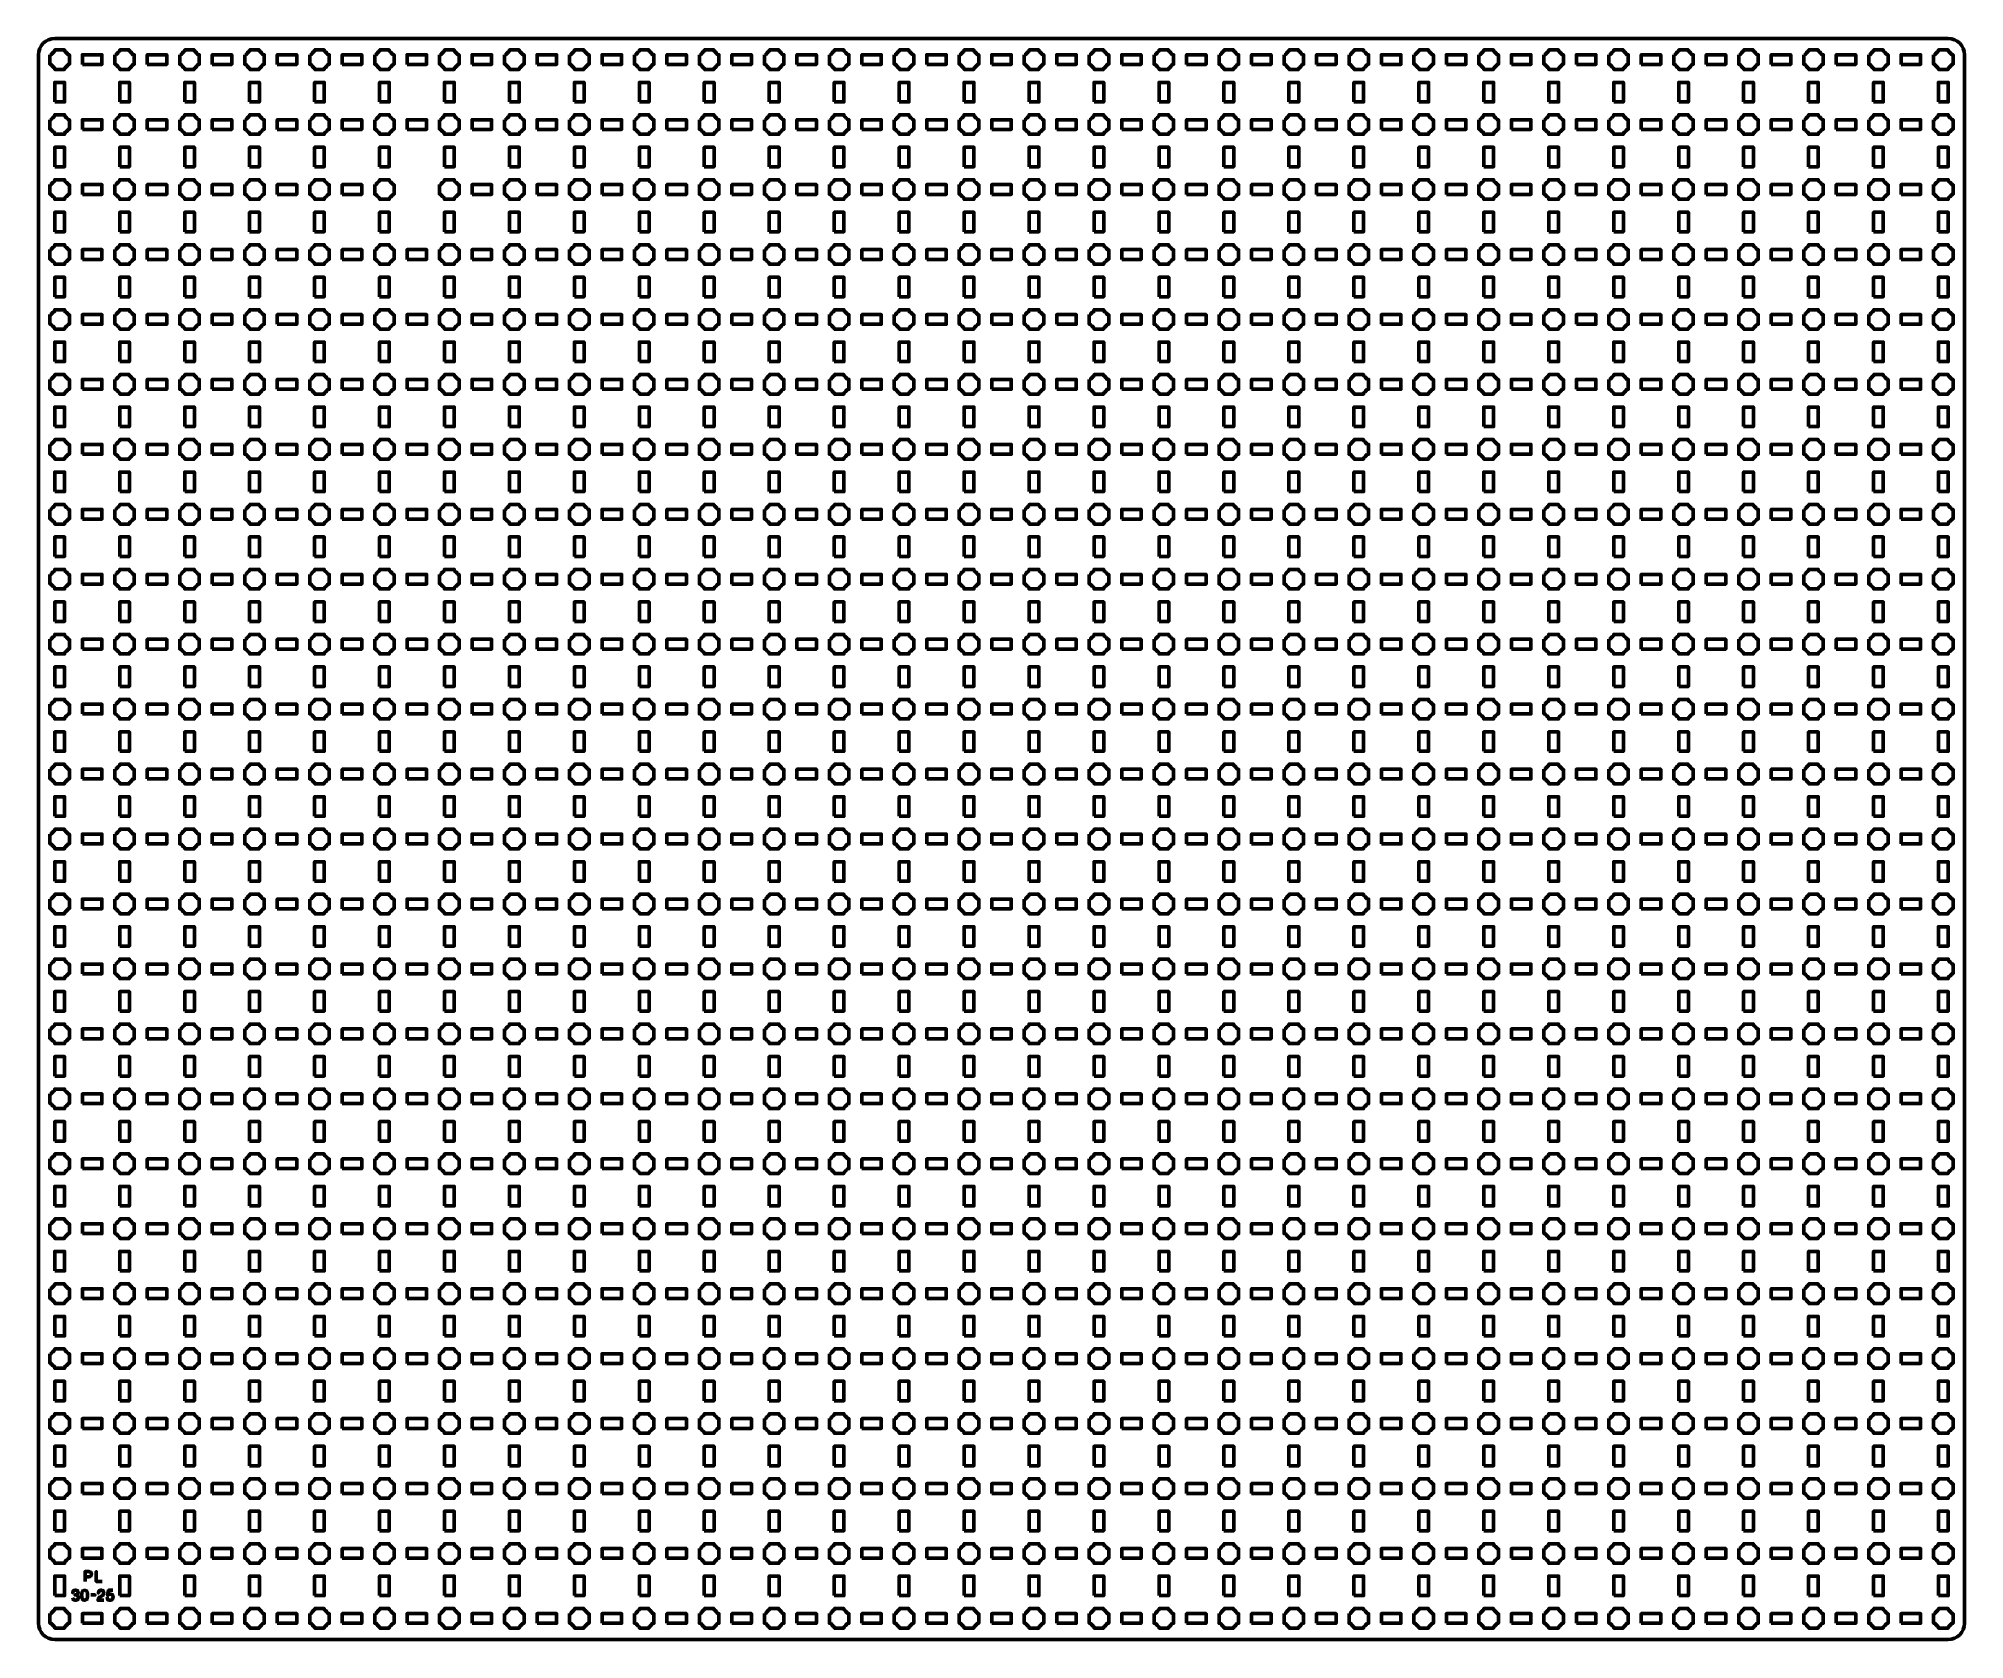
# Model space of a CAD drawing. Header units: centimetres. Extents: x -40.1 to 19.1, y -39.5 to 9.8.
import ezdxf

# ---------------------------------------------------------------- set-up
doc = ezdxf.new("R2010")
doc.units = ezdxf.units.CM
doc.header["$MEASUREMENT"] = 0
doc.layers.add('Layer 1', color=7, linetype='Continuous')

msp = doc.modelspace()

# ---------------------------------------------------------------- linework, layer by layer
at = {"layer": 'Layer 1', "color": 250, "lineweight": 53}
for points in [[(-38.8, 9), (-38.2, 9), (-38.2, 9.3), (-38.8, 9.3), (-38.8, 9)], [(-36.8, 9), (-36.2, 9), (-36.2, 9.3), (-36.8, 9.3), (-36.8, 9)], [(-34.8, 9), (-34.2, 9), (-34.2, 9.3), (-34.8, 9.3), (-34.8, 9)], [(-32.8, 9), (-32.2, 9), (-32.2, 9.3), (-32.8, 9.3), (-32.8, 9)], [(-30.8, 9), (-30.2, 9), (-30.2, 9.3), (-30.8, 9.3), (-30.8, 9)], [(-28.8, 9), (-28.2, 9), (-28.2, 9.3), (-28.8, 9.3), (-28.8, 9)], [(-26.8, 9), (-26.2, 9), (-26.2, 9.3), (-26.8, 9.3), (-26.8, 9)], [(-24.8, 9), (-24.2, 9), (-24.2, 9.3), (-24.8, 9.3), (-24.8, 9)], [(-22.8, 9), (-22.2, 9), (-22.2, 9.3), (-22.8, 9.3), (-22.8, 9)], [(-20.8, 9), (-20.2, 9), (-20.2, 9.3), (-20.8, 9.3), (-20.8, 9)], [(-18.8, 9), (-18.2, 9), (-18.2, 9.3), (-18.8, 9.3), (-18.8, 9)], [(-16.8, 9), (-16.2, 9), (-16.2, 9.3), (-16.8, 9.3), (-16.8, 9)], [(-14.8, 9), (-14.2, 9), (-14.2, 9.3), (-14.8, 9.3), (-14.8, 9)], [(-12.8, 9), (-12.2, 9), (-12.2, 9.3), (-12.8, 9.3), (-12.8, 9)], [(-10.8, 9), (-10.2, 9), (-10.2, 9.3), (-10.8, 9.3), (-10.8, 9)], [(-8.8, 9), (-8.2, 9), (-8.2, 9.3), (-8.8, 9.3), (-8.8, 9)], [(-6.8, 9), (-6.2, 9), (-6.2, 9.3), (-6.8, 9.3), (-6.8, 9)], [(-4.8, 9), (-4.2, 9), (-4.2, 9.3), (-4.8, 9.3), (-4.8, 9)], [(-2.8, 9), (-2.2, 9), (-2.2, 9.3), (-2.8, 9.3), (-2.8, 9)], [(-0.8, 9), (-0.2, 9), (-0.2, 9.3), (-0.8, 9.3), (-0.8, 9)], [(1.2, 9), (1.8, 9), (1.8, 9.3), (1.2, 9.3), (1.2, 9)], [(3.2, 9), (3.8, 9), (3.8, 9.3), (3.2, 9.3), (3.2, 9)], [(5.2, 9), (5.8, 9), (5.8, 9.3), (5.2, 9.3), (5.2, 9)], [(7.2, 9), (7.8, 9), (7.8, 9.3), (7.2, 9.3), (7.2, 9)], [(9.2, 9), (9.8, 9), (9.8, 9.3), (9.2, 9.3), (9.2, 9)], [(11.2, 9), (11.8, 9), (11.8, 9.3), (11.2, 9.3), (11.2, 9)], [(13.2, 9), (13.8, 9), (13.8, 9.3), (13.2, 9.3), (13.2, 9)], [(15.2, 9), (15.8, 9), (15.8, 9.3), (15.2, 9.3), (15.2, 9)], [(17.2, 9), (17.8, 9), (17.8, 9.3), (17.2, 9.3), (17.2, 9)], [(-39.65, 7.85), (-39.35, 7.85), (-39.35, 8.45), (-39.65, 8.45), (-39.65, 7.85)], [(-37.65, 7.85), (-37.35, 7.85), (-37.35, 8.45), (-37.65, 8.45), (-37.65, 7.85)], [(-35.65, 7.85), (-35.35, 7.85), (-35.35, 8.45), (-35.65, 8.45), (-35.65, 7.85)], [(-33.65, 7.85), (-33.35, 7.85), (-33.35, 8.45), (-33.65, 8.45), (-33.65, 7.85)], [(-31.65, 7.85), (-31.35, 7.85), (-31.35, 8.45), (-31.65, 8.45), (-31.65, 7.85)], [(-29.65, 7.85), (-29.35, 7.85), (-29.35, 8.45), (-29.65, 8.45), (-29.65, 7.85)], [(-27.65, 7.85), (-27.35, 7.85), (-27.35, 8.45), (-27.65, 8.45), (-27.65, 7.85)], [(-25.65, 7.85), (-25.35, 7.85), (-25.35, 8.45), (-25.65, 8.45), (-25.65, 7.85)], [(-23.65, 7.85), (-23.35, 7.85), (-23.35, 8.45), (-23.65, 8.45), (-23.65, 7.85)], [(-21.65, 7.85), (-21.35, 7.85), (-21.35, 8.45), (-21.65, 8.45), (-21.65, 7.85)], [(-19.65, 7.85), (-19.35, 7.85), (-19.35, 8.45), (-19.65, 8.45), (-19.65, 7.85)], [(-17.65, 7.85), (-17.35, 7.85), (-17.35, 8.45), (-17.65, 8.45), (-17.65, 7.85)], [(-15.65, 7.85), (-15.35, 7.85), (-15.35, 8.45), (-15.65, 8.45), (-15.65, 7.85)], [(-13.65, 7.85), (-13.35, 7.85), (-13.35, 8.45), (-13.65, 8.45), (-13.65, 7.85)], [(-11.65, 7.85), (-11.35, 7.85), (-11.35, 8.45), (-11.65, 8.45), (-11.65, 7.85)], [(-9.65, 7.85), (-9.35, 7.85), (-9.35, 8.45), (-9.65, 8.45), (-9.65, 7.85)], [(-7.65, 7.85), (-7.35, 7.85), (-7.35, 8.45), (-7.65, 8.45), (-7.65, 7.85)], [(-5.65, 7.85), (-5.35, 7.85), (-5.35, 8.45), (-5.65, 8.45), (-5.65, 7.85)], [(-3.65, 7.85), (-3.35, 7.85), (-3.35, 8.45), (-3.65, 8.45), (-3.65, 7.85)], [(-1.65, 7.85), (-1.35, 7.85), (-1.35, 8.45), (-1.65, 8.45), (-1.65, 7.85)], [(0.35, 7.85), (0.65, 7.85), (0.65, 8.45), (0.35, 8.45), (0.35, 7.85)], [(2.35, 7.85), (2.65, 7.85), (2.65, 8.45), (2.35, 8.45), (2.35, 7.85)], [(4.35, 7.85), (4.65, 7.85), (4.65, 8.45), (4.35, 8.45), (4.35, 7.85)], [(6.35, 7.85), (6.65, 7.85), (6.65, 8.45), (6.35, 8.45), (6.35, 7.85)], [(8.35, 7.85), (8.65, 7.85), (8.65, 8.45), (8.35, 8.45), (8.35, 7.85)], [(10.35, 7.85), (10.65, 7.85), (10.65, 8.45), (10.35, 8.45), (10.35, 7.85)], [(12.35, 7.85), (12.65, 7.85), (12.65, 8.45), (12.35, 8.45), (12.35, 7.85)], [(14.35, 7.85), (14.65, 7.85), (14.65, 8.45), (14.35, 8.45), (14.35, 7.85)], [(16.35, 7.85), (16.65, 7.85), (16.65, 8.45), (16.35, 8.45), (16.35, 7.85)], [(18.35, 7.85), (18.65, 7.85), (18.65, 8.45), (18.35, 8.45), (18.35, 7.85)], [(-38.8, 7), (-38.2, 7), (-38.2, 7.3), (-38.8, 7.3), (-38.8, 7)], [(-36.8, 7), (-36.2, 7), (-36.2, 7.3), (-36.8, 7.3), (-36.8, 7)], [(-34.8, 7), (-34.2, 7), (-34.2, 7.3), (-34.8, 7.3), (-34.8, 7)], [(-32.8, 7), (-32.2, 7), (-32.2, 7.3), (-32.8, 7.3), (-32.8, 7)], [(-30.8, 7), (-30.2, 7), (-30.2, 7.3), (-30.8, 7.3), (-30.8, 7)], [(-28.8, 7), (-28.2, 7), (-28.2, 7.3), (-28.8, 7.3), (-28.8, 7)], [(-26.8, 7), (-26.2, 7), (-26.2, 7.3), (-26.8, 7.3), (-26.8, 7)], [(-24.8, 7), (-24.2, 7), (-24.2, 7.3), (-24.8, 7.3), (-24.8, 7)], [(-22.8, 7), (-22.2, 7), (-22.2, 7.3), (-22.8, 7.3), (-22.8, 7)], [(-20.8, 7), (-20.2, 7), (-20.2, 7.3), (-20.8, 7.3), (-20.8, 7)], [(-18.8, 7), (-18.2, 7), (-18.2, 7.3), (-18.8, 7.3), (-18.8, 7)], [(-16.8, 7), (-16.2, 7), (-16.2, 7.3), (-16.8, 7.3), (-16.8, 7)], [(-14.8, 7), (-14.2, 7), (-14.2, 7.3), (-14.8, 7.3), (-14.8, 7)], [(-12.8, 7), (-12.2, 7), (-12.2, 7.3), (-12.8, 7.3), (-12.8, 7)], [(-10.8, 7), (-10.2, 7), (-10.2, 7.3), (-10.8, 7.3), (-10.8, 7)], [(-8.8, 7), (-8.2, 7), (-8.2, 7.3), (-8.8, 7.3), (-8.8, 7)], [(-6.8, 7), (-6.2, 7), (-6.2, 7.3), (-6.8, 7.3), (-6.8, 7)], [(-4.8, 7), (-4.2, 7), (-4.2, 7.3), (-4.8, 7.3), (-4.8, 7)], [(-2.8, 7), (-2.2, 7), (-2.2, 7.3), (-2.8, 7.3), (-2.8, 7)], [(-0.8, 7), (-0.2, 7), (-0.2, 7.3), (-0.8, 7.3), (-0.8, 7)], [(1.2, 7), (1.8, 7), (1.8, 7.3), (1.2, 7.3), (1.2, 7)], [(3.2, 7), (3.8, 7), (3.8, 7.3), (3.2, 7.3), (3.2, 7)], [(5.2, 7), (5.8, 7), (5.8, 7.3), (5.2, 7.3), (5.2, 7)], [(7.2, 7), (7.8, 7), (7.8, 7.3), (7.2, 7.3), (7.2, 7)], [(9.2, 7), (9.8, 7), (9.8, 7.3), (9.2, 7.3), (9.2, 7)], [(11.2, 7), (11.8, 7), (11.8, 7.3), (11.2, 7.3), (11.2, 7)], [(13.2, 7), (13.8, 7), (13.8, 7.3), (13.2, 7.3), (13.2, 7)], [(15.2, 7), (15.8, 7), (15.8, 7.3), (15.2, 7.3), (15.2, 7)], [(17.2, 7), (17.8, 7), (17.8, 7.3), (17.2, 7.3), (17.2, 7)], [(-39.65, 5.85), (-39.35, 5.85), (-39.35, 6.45), (-39.65, 6.45), (-39.65, 5.85)], [(-37.65, 5.85), (-37.35, 5.85), (-37.35, 6.45), (-37.65, 6.45), (-37.65, 5.85)], [(-35.65, 5.85), (-35.35, 5.85), (-35.35, 6.45), (-35.65, 6.45), (-35.65, 5.85)], [(-33.65, 5.85), (-33.35, 5.85), (-33.35, 6.45), (-33.65, 6.45), (-33.65, 5.85)], [(-31.65, 5.85), (-31.35, 5.85), (-31.35, 6.45), (-31.65, 6.45), (-31.65, 5.85)], [(-29.65, 5.85), (-29.35, 5.85), (-29.35, 6.45), (-29.65, 6.45), (-29.65, 5.85)], [(-27.65, 5.85), (-27.35, 5.85), (-27.35, 6.45), (-27.65, 6.45), (-27.65, 5.85)], [(-25.65, 5.85), (-25.35, 5.85), (-25.35, 6.45), (-25.65, 6.45), (-25.65, 5.85)], [(-23.65, 5.85), (-23.35, 5.85), (-23.35, 6.45), (-23.65, 6.45), (-23.65, 5.85)], [(-21.65, 5.85), (-21.35, 5.85), (-21.35, 6.45), (-21.65, 6.45), (-21.65, 5.85)], [(-19.65, 5.85), (-19.35, 5.85), (-19.35, 6.45), (-19.65, 6.45), (-19.65, 5.85)], [(-17.65, 5.85), (-17.35, 5.85), (-17.35, 6.45), (-17.65, 6.45), (-17.65, 5.85)], [(-15.65, 5.85), (-15.35, 5.85), (-15.35, 6.45), (-15.65, 6.45), (-15.65, 5.85)], [(-13.65, 5.85), (-13.35, 5.85), (-13.35, 6.45), (-13.65, 6.45), (-13.65, 5.85)], [(-11.65, 5.85), (-11.35, 5.85), (-11.35, 6.45), (-11.65, 6.45), (-11.65, 5.85)], [(-9.65, 5.85), (-9.35, 5.85), (-9.35, 6.45), (-9.65, 6.45), (-9.65, 5.85)], [(-7.65, 5.85), (-7.35, 5.85), (-7.35, 6.45), (-7.65, 6.45), (-7.65, 5.85)], [(-5.65, 5.85), (-5.35, 5.85), (-5.35, 6.45), (-5.65, 6.45), (-5.65, 5.85)], [(-3.65, 5.85), (-3.35, 5.85), (-3.35, 6.45), (-3.65, 6.45), (-3.65, 5.85)], [(-1.65, 5.85), (-1.35, 5.85), (-1.35, 6.45), (-1.65, 6.45), (-1.65, 5.85)], [(0.35, 5.85), (0.65, 5.85), (0.65, 6.45), (0.35, 6.45), (0.35, 5.85)], [(2.35, 5.85), (2.65, 5.85), (2.65, 6.45), (2.35, 6.45), (2.35, 5.85)], [(4.35, 5.85), (4.65, 5.85), (4.65, 6.45), (4.35, 6.45), (4.35, 5.85)], [(6.35, 5.85), (6.65, 5.85), (6.65, 6.45), (6.35, 6.45), (6.35, 5.85)], [(8.35, 5.85), (8.65, 5.85), (8.65, 6.45), (8.35, 6.45), (8.35, 5.85)], [(10.35, 5.85), (10.65, 5.85), (10.65, 6.45), (10.35, 6.45), (10.35, 5.85)], [(12.35, 5.85), (12.65, 5.85), (12.65, 6.45), (12.35, 6.45), (12.35, 5.85)], [(14.35, 5.85), (14.65, 5.85), (14.65, 6.45), (14.35, 6.45), (14.35, 5.85)], [(16.35, 5.85), (16.65, 5.85), (16.65, 6.45), (16.35, 6.45), (16.35, 5.85)], [(18.35, 5.85), (18.65, 5.85), (18.65, 6.45), (18.35, 6.45), (18.35, 5.85)], [(-38.8, 5), (-38.2, 5), (-38.2, 5.3), (-38.8, 5.3), (-38.8, 5)], [(-36.8, 5), (-36.2, 5), (-36.2, 5.3), (-36.8, 5.3), (-36.8, 5)], [(-34.8, 5), (-34.2, 5), (-34.2, 5.3), (-34.8, 5.3), (-34.8, 5)], [(-32.8, 5), (-32.2, 5), (-32.2, 5.3), (-32.8, 5.3), (-32.8, 5)], [(-30.8, 5), (-30.2, 5), (-30.2, 5.3), (-30.8, 5.3), (-30.8, 5)], [(-26.8, 5), (-26.2, 5), (-26.2, 5.3), (-26.8, 5.3), (-26.8, 5)], [(-24.8, 5), (-24.2, 5), (-24.2, 5.3), (-24.8, 5.3), (-24.8, 5)], [(-22.8, 5), (-22.2, 5), (-22.2, 5.3), (-22.8, 5.3), (-22.8, 5)], [(-20.8, 5), (-20.2, 5), (-20.2, 5.3), (-20.8, 5.3), (-20.8, 5)], [(-18.8, 5), (-18.2, 5), (-18.2, 5.3), (-18.8, 5.3), (-18.8, 5)], [(-16.8, 5), (-16.2, 5), (-16.2, 5.3), (-16.8, 5.3), (-16.8, 5)], [(-14.8, 5), (-14.2, 5), (-14.2, 5.3), (-14.8, 5.3), (-14.8, 5)], [(-12.8, 5), (-12.2, 5), (-12.2, 5.3), (-12.8, 5.3), (-12.8, 5)], [(-10.8, 5), (-10.2, 5), (-10.2, 5.3), (-10.8, 5.3), (-10.8, 5)], [(-8.8, 5), (-8.2, 5), (-8.2, 5.3), (-8.8, 5.3), (-8.8, 5)], [(-6.8, 5), (-6.2, 5), (-6.2, 5.3), (-6.8, 5.3), (-6.8, 5)], [(-4.8, 5), (-4.2, 5), (-4.2, 5.3), (-4.8, 5.3), (-4.8, 5)], [(-2.8, 5), (-2.2, 5), (-2.2, 5.3), (-2.8, 5.3), (-2.8, 5)], [(-0.8, 5), (-0.2, 5), (-0.2, 5.3), (-0.8, 5.3), (-0.8, 5)], [(1.2, 5), (1.8, 5), (1.8, 5.3), (1.2, 5.3), (1.2, 5)], [(3.2, 5), (3.8, 5), (3.8, 5.3), (3.2, 5.3), (3.2, 5)], [(5.2, 5), (5.8, 5), (5.8, 5.3), (5.2, 5.3), (5.2, 5)], [(7.2, 5), (7.8, 5), (7.8, 5.3), (7.2, 5.3), (7.2, 5)], [(9.2, 5), (9.8, 5), (9.8, 5.3), (9.2, 5.3), (9.2, 5)], [(11.2, 5), (11.8, 5), (11.8, 5.3), (11.2, 5.3), (11.2, 5)], [(13.2, 5), (13.8, 5), (13.8, 5.3), (13.2, 5.3), (13.2, 5)], [(15.2, 5), (15.8, 5), (15.8, 5.3), (15.2, 5.3), (15.2, 5)], [(17.2, 5), (17.8, 5), (17.8, 5.3), (17.2, 5.3), (17.2, 5)], [(-39.65, 3.85), (-39.35, 3.85), (-39.35, 4.45), (-39.65, 4.45), (-39.65, 3.85)], [(-37.65, 3.85), (-37.35, 3.85), (-37.35, 4.45), (-37.65, 4.45), (-37.65, 3.85)], [(-35.65, 3.85), (-35.35, 3.85), (-35.35, 4.45), (-35.65, 4.45), (-35.65, 3.85)], [(-33.65, 3.85), (-33.35, 3.85), (-33.35, 4.45), (-33.65, 4.45), (-33.65, 3.85)], [(-31.65, 3.85), (-31.35, 3.85), (-31.35, 4.45), (-31.65, 4.45), (-31.65, 3.85)], [(-29.65, 3.85), (-29.35, 3.85), (-29.35, 4.45), (-29.65, 4.45), (-29.65, 3.85)], [(-27.65, 3.85), (-27.35, 3.85), (-27.35, 4.45), (-27.65, 4.45), (-27.65, 3.85)], [(-25.65, 3.85), (-25.35, 3.85), (-25.35, 4.45), (-25.65, 4.45), (-25.65, 3.85)], [(-23.65, 3.85), (-23.35, 3.85), (-23.35, 4.45), (-23.65, 4.45), (-23.65, 3.85)], [(-21.65, 3.85), (-21.35, 3.85), (-21.35, 4.45), (-21.65, 4.45), (-21.65, 3.85)], [(-19.65, 3.85), (-19.35, 3.85), (-19.35, 4.45), (-19.65, 4.45), (-19.65, 3.85)], [(-17.65, 3.85), (-17.35, 3.85), (-17.35, 4.45), (-17.65, 4.45), (-17.65, 3.85)], [(-15.65, 3.85), (-15.35, 3.85), (-15.35, 4.45), (-15.65, 4.45), (-15.65, 3.85)], [(-13.65, 3.85), (-13.35, 3.85), (-13.35, 4.45), (-13.65, 4.45), (-13.65, 3.85)], [(-11.65, 3.85), (-11.35, 3.85), (-11.35, 4.45), (-11.65, 4.45), (-11.65, 3.85)], [(-9.65, 3.85), (-9.35, 3.85), (-9.35, 4.45), (-9.65, 4.45), (-9.65, 3.85)], [(-7.65, 3.85), (-7.35, 3.85), (-7.35, 4.45), (-7.65, 4.45), (-7.65, 3.85)], [(-5.65, 3.85), (-5.35, 3.85), (-5.35, 4.45), (-5.65, 4.45), (-5.65, 3.85)], [(-3.65, 3.85), (-3.35, 3.85), (-3.35, 4.45), (-3.65, 4.45), (-3.65, 3.85)], [(-1.65, 3.85), (-1.35, 3.85), (-1.35, 4.45), (-1.65, 4.45), (-1.65, 3.85)], [(0.35, 3.85), (0.65, 3.85), (0.65, 4.45), (0.35, 4.45), (0.35, 3.85)], [(2.35, 3.85), (2.65, 3.85), (2.65, 4.45), (2.35, 4.45), (2.35, 3.85)], [(4.35, 3.85), (4.65, 3.85), (4.65, 4.45), (4.35, 4.45), (4.35, 3.85)], [(6.35, 3.85), (6.65, 3.85), (6.65, 4.45), (6.35, 4.45), (6.35, 3.85)], [(8.35, 3.85), (8.65, 3.85), (8.65, 4.45), (8.35, 4.45), (8.35, 3.85)], [(10.35, 3.85), (10.65, 3.85), (10.65, 4.45), (10.35, 4.45), (10.35, 3.85)], [(12.35, 3.85), (12.65, 3.85), (12.65, 4.45), (12.35, 4.45), (12.35, 3.85)], [(14.35, 3.85), (14.65, 3.85), (14.65, 4.45), (14.35, 4.45), (14.35, 3.85)], [(16.35, 3.85), (16.65, 3.85), (16.65, 4.45), (16.35, 4.45), (16.35, 3.85)], [(18.35, 3.85), (18.65, 3.85), (18.65, 4.45), (18.35, 4.45), (18.35, 3.85)], [(-38.8, 3), (-38.2, 3), (-38.2, 3.3), (-38.8, 3.3), (-38.8, 3)], [(-36.8, 3), (-36.2, 3), (-36.2, 3.3), (-36.8, 3.3), (-36.8, 3)], [(-34.8, 3), (-34.2, 3), (-34.2, 3.3), (-34.8, 3.3), (-34.8, 3)], [(-32.8, 3), (-32.2, 3), (-32.2, 3.3), (-32.8, 3.3), (-32.8, 3)], [(-30.8, 3), (-30.2, 3), (-30.2, 3.3), (-30.8, 3.3), (-30.8, 3)], [(-28.8, 3), (-28.2, 3), (-28.2, 3.3), (-28.8, 3.3), (-28.8, 3)], [(-26.8, 3), (-26.2, 3), (-26.2, 3.3), (-26.8, 3.3), (-26.8, 3)], [(-24.8, 3), (-24.2, 3), (-24.2, 3.3), (-24.8, 3.3), (-24.8, 3)], [(-22.8, 3), (-22.2, 3), (-22.2, 3.3), (-22.8, 3.3), (-22.8, 3)], [(-20.8, 3), (-20.2, 3), (-20.2, 3.3), (-20.8, 3.3), (-20.8, 3)], [(-18.8, 3), (-18.2, 3), (-18.2, 3.3), (-18.8, 3.3), (-18.8, 3)], [(-16.8, 3), (-16.2, 3), (-16.2, 3.3), (-16.8, 3.3), (-16.8, 3)], [(-14.8, 3), (-14.2, 3), (-14.2, 3.3), (-14.8, 3.3), (-14.8, 3)], [(-12.8, 3), (-12.2, 3), (-12.2, 3.3), (-12.8, 3.3), (-12.8, 3)], [(-10.8, 3), (-10.2, 3), (-10.2, 3.3), (-10.8, 3.3), (-10.8, 3)], [(-8.8, 3), (-8.2, 3), (-8.2, 3.3), (-8.8, 3.3), (-8.8, 3)], [(-6.8, 3), (-6.2, 3), (-6.2, 3.3), (-6.8, 3.3), (-6.8, 3)], [(-4.8, 3), (-4.2, 3), (-4.2, 3.3), (-4.8, 3.3), (-4.8, 3)], [(-2.8, 3), (-2.2, 3), (-2.2, 3.3), (-2.8, 3.3), (-2.8, 3)], [(-0.8, 3), (-0.2, 3), (-0.2, 3.3), (-0.8, 3.3), (-0.8, 3)], [(1.2, 3), (1.8, 3), (1.8, 3.3), (1.2, 3.3), (1.2, 3)], [(3.2, 3), (3.8, 3), (3.8, 3.3), (3.2, 3.3), (3.2, 3)], [(5.2, 3), (5.8, 3), (5.8, 3.3), (5.2, 3.3), (5.2, 3)], [(7.2, 3), (7.8, 3), (7.8, 3.3), (7.2, 3.3), (7.2, 3)], [(9.2, 3), (9.8, 3), (9.8, 3.3), (9.2, 3.3), (9.2, 3)], [(11.2, 3), (11.8, 3), (11.8, 3.3), (11.2, 3.3), (11.2, 3)], [(13.2, 3), (13.8, 3), (13.8, 3.3), (13.2, 3.3), (13.2, 3)], [(15.2, 3), (15.8, 3), (15.8, 3.3), (15.2, 3.3), (15.2, 3)], [(17.2, 3), (17.8, 3), (17.8, 3.3), (17.2, 3.3), (17.2, 3)], [(-39.65, 1.85), (-39.35, 1.85), (-39.35, 2.45), (-39.65, 2.45), (-39.65, 1.85)], [(-37.65, 1.85), (-37.35, 1.85), (-37.35, 2.45), (-37.65, 2.45), (-37.65, 1.85)], [(-35.65, 1.85), (-35.35, 1.85), (-35.35, 2.45), (-35.65, 2.45), (-35.65, 1.85)], [(-33.65, 1.85), (-33.35, 1.85), (-33.35, 2.45), (-33.65, 2.45), (-33.65, 1.85)], [(-31.65, 1.85), (-31.35, 1.85), (-31.35, 2.45), (-31.65, 2.45), (-31.65, 1.85)], [(-29.65, 1.85), (-29.35, 1.85), (-29.35, 2.45), (-29.65, 2.45), (-29.65, 1.85)], [(-27.65, 1.85), (-27.35, 1.85), (-27.35, 2.45), (-27.65, 2.45), (-27.65, 1.85)], [(-25.65, 1.85), (-25.35, 1.85), (-25.35, 2.45), (-25.65, 2.45), (-25.65, 1.85)], [(-23.65, 1.85), (-23.35, 1.85), (-23.35, 2.45), (-23.65, 2.45), (-23.65, 1.85)], [(-21.65, 1.85), (-21.35, 1.85), (-21.35, 2.45), (-21.65, 2.45), (-21.65, 1.85)], [(-19.65, 1.85), (-19.35, 1.85), (-19.35, 2.45), (-19.65, 2.45), (-19.65, 1.85)], [(-17.65, 1.85), (-17.35, 1.85), (-17.35, 2.45), (-17.65, 2.45), (-17.65, 1.85)], [(-15.65, 1.85), (-15.35, 1.85), (-15.35, 2.45), (-15.65, 2.45), (-15.65, 1.85)], [(-13.65, 1.85), (-13.35, 1.85), (-13.35, 2.45), (-13.65, 2.45), (-13.65, 1.85)], [(-11.65, 1.85), (-11.35, 1.85), (-11.35, 2.45), (-11.65, 2.45), (-11.65, 1.85)], [(-9.65, 1.85), (-9.35, 1.85), (-9.35, 2.45), (-9.65, 2.45), (-9.65, 1.85)], [(-7.65, 1.85), (-7.35, 1.85), (-7.35, 2.45), (-7.65, 2.45), (-7.65, 1.85)], [(-5.65, 1.85), (-5.35, 1.85), (-5.35, 2.45), (-5.65, 2.45), (-5.65, 1.85)], [(-3.65, 1.85), (-3.35, 1.85), (-3.35, 2.45), (-3.65, 2.45), (-3.65, 1.85)], [(-1.65, 1.85), (-1.35, 1.85), (-1.35, 2.45), (-1.65, 2.45), (-1.65, 1.85)], [(0.35, 1.85), (0.65, 1.85), (0.65, 2.45), (0.35, 2.45), (0.35, 1.85)], [(2.35, 1.85), (2.65, 1.85), (2.65, 2.45), (2.35, 2.45), (2.35, 1.85)], [(4.35, 1.85), (4.65, 1.85), (4.65, 2.45), (4.35, 2.45), (4.35, 1.85)], [(6.35, 1.85), (6.65, 1.85), (6.65, 2.45), (6.35, 2.45), (6.35, 1.85)], [(8.35, 1.85), (8.65, 1.85), (8.65, 2.45), (8.35, 2.45), (8.35, 1.85)], [(10.35, 1.85), (10.65, 1.85), (10.65, 2.45), (10.35, 2.45), (10.35, 1.85)], [(12.35, 1.85), (12.65, 1.85), (12.65, 2.45), (12.35, 2.45), (12.35, 1.85)], [(14.35, 1.85), (14.65, 1.85), (14.65, 2.45), (14.35, 2.45), (14.35, 1.85)], [(16.35, 1.85), (16.65, 1.85), (16.65, 2.45), (16.35, 2.45), (16.35, 1.85)], [(18.35, 1.85), (18.65, 1.85), (18.65, 2.45), (18.35, 2.45), (18.35, 1.85)], [(-38.8, 1), (-38.2, 1), (-38.2, 1.3), (-38.8, 1.3), (-38.8, 1)], [(-36.8, 1), (-36.2, 1), (-36.2, 1.3), (-36.8, 1.3), (-36.8, 1)], [(-34.8, 1), (-34.2, 1), (-34.2, 1.3), (-34.8, 1.3), (-34.8, 1)], [(-32.8, 1), (-32.2, 1), (-32.2, 1.3), (-32.8, 1.3), (-32.8, 1)], [(-30.8, 1), (-30.2, 1), (-30.2, 1.3), (-30.8, 1.3), (-30.8, 1)], [(-28.8, 1), (-28.2, 1), (-28.2, 1.3), (-28.8, 1.3), (-28.8, 1)], [(-26.8, 1), (-26.2, 1), (-26.2, 1.3), (-26.8, 1.3), (-26.8, 1)], [(-24.8, 1), (-24.2, 1), (-24.2, 1.3), (-24.8, 1.3), (-24.8, 1)], [(-22.8, 1), (-22.2, 1), (-22.2, 1.3), (-22.8, 1.3), (-22.8, 1)], [(-20.8, 1), (-20.2, 1), (-20.2, 1.3), (-20.8, 1.3), (-20.8, 1)], [(-18.8, 1), (-18.2, 1), (-18.2, 1.3), (-18.8, 1.3), (-18.8, 1)], [(-16.8, 1), (-16.2, 1), (-16.2, 1.3), (-16.8, 1.3), (-16.8, 1)], [(-14.8, 1), (-14.2, 1), (-14.2, 1.3), (-14.8, 1.3), (-14.8, 1)], [(-12.8, 1), (-12.2, 1), (-12.2, 1.3), (-12.8, 1.3), (-12.8, 1)], [(-10.8, 1), (-10.2, 1), (-10.2, 1.3), (-10.8, 1.3), (-10.8, 1)], [(-8.8, 1), (-8.2, 1), (-8.2, 1.3), (-8.8, 1.3), (-8.8, 1)], [(-6.8, 1), (-6.2, 1), (-6.2, 1.3), (-6.8, 1.3), (-6.8, 1)], [(-4.8, 1), (-4.2, 1), (-4.2, 1.3), (-4.8, 1.3), (-4.8, 1)], [(-2.8, 1), (-2.2, 1), (-2.2, 1.3), (-2.8, 1.3), (-2.8, 1)], [(-0.8, 1), (-0.2, 1), (-0.2, 1.3), (-0.8, 1.3), (-0.8, 1)], [(1.2, 1), (1.8, 1), (1.8, 1.3), (1.2, 1.3), (1.2, 1)], [(3.2, 1), (3.8, 1), (3.8, 1.3), (3.2, 1.3), (3.2, 1)], [(5.2, 1), (5.8, 1), (5.8, 1.3), (5.2, 1.3), (5.2, 1)], [(7.2, 1), (7.8, 1), (7.8, 1.3), (7.2, 1.3), (7.2, 1)], [(9.2, 1), (9.8, 1), (9.8, 1.3), (9.2, 1.3), (9.2, 1)], [(11.2, 1), (11.8, 1), (11.8, 1.3), (11.2, 1.3), (11.2, 1)], [(13.2, 1), (13.8, 1), (13.8, 1.3), (13.2, 1.3), (13.2, 1)], [(15.2, 1), (15.8, 1), (15.8, 1.3), (15.2, 1.3), (15.2, 1)], [(17.2, 1), (17.8, 1), (17.8, 1.3), (17.2, 1.3), (17.2, 1)], [(-39.65, -0.15), (-39.35, -0.15), (-39.35, 0.45), (-39.65, 0.45), (-39.65, -0.15)], [(-37.65, -0.15), (-37.35, -0.15), (-37.35, 0.45), (-37.65, 0.45), (-37.65, -0.15)], [(-35.65, -0.15), (-35.35, -0.15), (-35.35, 0.45), (-35.65, 0.45), (-35.65, -0.15)], [(-33.65, -0.15), (-33.35, -0.15), (-33.35, 0.45), (-33.65, 0.45), (-33.65, -0.15)], [(-31.65, -0.15), (-31.35, -0.15), (-31.35, 0.45), (-31.65, 0.45), (-31.65, -0.15)], [(-29.65, -0.15), (-29.35, -0.15), (-29.35, 0.45), (-29.65, 0.45), (-29.65, -0.15)], [(-27.65, -0.15), (-27.35, -0.15), (-27.35, 0.45), (-27.65, 0.45), (-27.65, -0.15)], [(-25.65, -0.15), (-25.35, -0.15), (-25.35, 0.45), (-25.65, 0.45), (-25.65, -0.15)], [(-23.65, -0.15), (-23.35, -0.15), (-23.35, 0.45), (-23.65, 0.45), (-23.65, -0.15)], [(-21.65, -0.15), (-21.35, -0.15), (-21.35, 0.45), (-21.65, 0.45), (-21.65, -0.15)], [(-19.65, -0.15), (-19.35, -0.15), (-19.35, 0.45), (-19.65, 0.45), (-19.65, -0.15)], [(-17.65, -0.15), (-17.35, -0.15), (-17.35, 0.45), (-17.65, 0.45), (-17.65, -0.15)], [(-15.65, -0.15), (-15.35, -0.15), (-15.35, 0.45), (-15.65, 0.45), (-15.65, -0.15)], [(-13.65, -0.15), (-13.35, -0.15), (-13.35, 0.45), (-13.65, 0.45), (-13.65, -0.15)], [(-11.65, -0.15), (-11.35, -0.15), (-11.35, 0.45), (-11.65, 0.45), (-11.65, -0.15)], [(-9.65, -0.15), (-9.35, -0.15), (-9.35, 0.45), (-9.65, 0.45), (-9.65, -0.15)], [(-7.65, -0.15), (-7.35, -0.15), (-7.35, 0.45), (-7.65, 0.45), (-7.65, -0.15)], [(-5.65, -0.15), (-5.35, -0.15), (-5.35, 0.45), (-5.65, 0.45), (-5.65, -0.15)], [(-3.65, -0.15), (-3.35, -0.15), (-3.35, 0.45), (-3.65, 0.45), (-3.65, -0.15)], [(-1.65, -0.15), (-1.35, -0.15), (-1.35, 0.45), (-1.65, 0.45), (-1.65, -0.15)], [(0.35, -0.15), (0.65, -0.15), (0.65, 0.45), (0.35, 0.45), (0.35, -0.15)], [(2.35, -0.15), (2.65, -0.15), (2.65, 0.45), (2.35, 0.45), (2.35, -0.15)], [(4.35, -0.15), (4.65, -0.15), (4.65, 0.45), (4.35, 0.45), (4.35, -0.15)], [(6.35, -0.15), (6.65, -0.15), (6.65, 0.45), (6.35, 0.45), (6.35, -0.15)], [(8.35, -0.15), (8.65, -0.15), (8.65, 0.45), (8.35, 0.45), (8.35, -0.15)], [(10.35, -0.15), (10.65, -0.15), (10.65, 0.45), (10.35, 0.45), (10.35, -0.15)], [(12.35, -0.15), (12.65, -0.15), (12.65, 0.45), (12.35, 0.45), (12.35, -0.15)], [(14.35, -0.15), (14.65, -0.15), (14.65, 0.45), (14.35, 0.45), (14.35, -0.15)], [(16.35, -0.15), (16.65, -0.15), (16.65, 0.45), (16.35, 0.45), (16.35, -0.15)], [(18.35, -0.15), (18.65, -0.15), (18.65, 0.45), (18.35, 0.45), (18.35, -0.15)], [(-38.8, -1), (-38.2, -1), (-38.2, -0.7), (-38.8, -0.7), (-38.8, -1)], [(-36.8, -1), (-36.2, -1), (-36.2, -0.7), (-36.8, -0.7), (-36.8, -1)], [(-34.8, -1), (-34.2, -1), (-34.2, -0.7), (-34.8, -0.7), (-34.8, -1)], [(-32.8, -1), (-32.2, -1), (-32.2, -0.7), (-32.8, -0.7), (-32.8, -1)], [(-30.8, -1), (-30.2, -1), (-30.2, -0.7), (-30.8, -0.7), (-30.8, -1)], [(-28.8, -1), (-28.2, -1), (-28.2, -0.7), (-28.8, -0.7), (-28.8, -1)], [(-26.8, -1), (-26.2, -1), (-26.2, -0.7), (-26.8, -0.7), (-26.8, -1)], [(-24.8, -1), (-24.2, -1), (-24.2, -0.7), (-24.8, -0.7), (-24.8, -1)], [(-22.8, -1), (-22.2, -1), (-22.2, -0.7), (-22.8, -0.7), (-22.8, -1)], [(-20.8, -1), (-20.2, -1), (-20.2, -0.7), (-20.8, -0.7), (-20.8, -1)], [(-18.8, -1), (-18.2, -1), (-18.2, -0.7), (-18.8, -0.7), (-18.8, -1)], [(-16.8, -1), (-16.2, -1), (-16.2, -0.7), (-16.8, -0.7), (-16.8, -1)], [(-14.8, -1), (-14.2, -1), (-14.2, -0.7), (-14.8, -0.7), (-14.8, -1)], [(-12.8, -1), (-12.2, -1), (-12.2, -0.7), (-12.8, -0.7), (-12.8, -1)], [(-10.8, -1), (-10.2, -1), (-10.2, -0.7), (-10.8, -0.7), (-10.8, -1)], [(-8.8, -1), (-8.2, -1), (-8.2, -0.7), (-8.8, -0.7), (-8.8, -1)], [(-6.8, -1), (-6.2, -1), (-6.2, -0.7), (-6.8, -0.7), (-6.8, -1)], [(-4.8, -1), (-4.2, -1), (-4.2, -0.7), (-4.8, -0.7), (-4.8, -1)], [(-2.8, -1), (-2.2, -1), (-2.2, -0.7), (-2.8, -0.7), (-2.8, -1)], [(-0.8, -1), (-0.2, -1), (-0.2, -0.7), (-0.8, -0.7), (-0.8, -1)], [(1.2, -1), (1.8, -1), (1.8, -0.7), (1.2, -0.7), (1.2, -1)], [(3.2, -1), (3.8, -1), (3.8, -0.7), (3.2, -0.7), (3.2, -1)], [(5.2, -1), (5.8, -1), (5.8, -0.7), (5.2, -0.7), (5.2, -1)], [(7.2, -1), (7.8, -1), (7.8, -0.7), (7.2, -0.7), (7.2, -1)], [(9.2, -1), (9.8, -1), (9.8, -0.7), (9.2, -0.7), (9.2, -1)], [(11.2, -1), (11.8, -1), (11.8, -0.7), (11.2, -0.7), (11.2, -1)], [(13.2, -1), (13.8, -1), (13.8, -0.7), (13.2, -0.7), (13.2, -1)], [(15.2, -1), (15.8, -1), (15.8, -0.7), (15.2, -0.7), (15.2, -1)], [(17.2, -1), (17.8, -1), (17.8, -0.7), (17.2, -0.7), (17.2, -1)], [(-39.65, -2.15), (-39.35, -2.15), (-39.35, -1.55), (-39.65, -1.55), (-39.65, -2.15)], [(-37.65, -2.15), (-37.35, -2.15), (-37.35, -1.55), (-37.65, -1.55), (-37.65, -2.15)], [(-35.65, -2.15), (-35.35, -2.15), (-35.35, -1.55), (-35.65, -1.55), (-35.65, -2.15)], [(-33.65, -2.15), (-33.35, -2.15), (-33.35, -1.55), (-33.65, -1.55), (-33.65, -2.15)], [(-31.65, -2.15), (-31.35, -2.15), (-31.35, -1.55), (-31.65, -1.55), (-31.65, -2.15)], [(-29.65, -2.15), (-29.35, -2.15), (-29.35, -1.55), (-29.65, -1.55), (-29.65, -2.15)], [(-27.65, -2.15), (-27.35, -2.15), (-27.35, -1.55), (-27.65, -1.55), (-27.65, -2.15)], [(-25.65, -2.15), (-25.35, -2.15), (-25.35, -1.55), (-25.65, -1.55), (-25.65, -2.15)], [(-23.65, -2.15), (-23.35, -2.15), (-23.35, -1.55), (-23.65, -1.55), (-23.65, -2.15)], [(-21.65, -2.15), (-21.35, -2.15), (-21.35, -1.55), (-21.65, -1.55), (-21.65, -2.15)], [(-19.65, -2.15), (-19.35, -2.15), (-19.35, -1.55), (-19.65, -1.55), (-19.65, -2.15)], [(-17.65, -2.15), (-17.35, -2.15), (-17.35, -1.55), (-17.65, -1.55), (-17.65, -2.15)], [(-15.65, -2.15), (-15.35, -2.15), (-15.35, -1.55), (-15.65, -1.55), (-15.65, -2.15)], [(-13.65, -2.15), (-13.35, -2.15), (-13.35, -1.55), (-13.65, -1.55), (-13.65, -2.15)], [(-11.65, -2.15), (-11.35, -2.15), (-11.35, -1.55), (-11.65, -1.55), (-11.65, -2.15)], [(-9.65, -2.15), (-9.35, -2.15), (-9.35, -1.55), (-9.65, -1.55), (-9.65, -2.15)], [(-7.65, -2.15), (-7.35, -2.15), (-7.35, -1.55), (-7.65, -1.55), (-7.65, -2.15)], [(-5.65, -2.15), (-5.35, -2.15), (-5.35, -1.55), (-5.65, -1.55), (-5.65, -2.15)], [(-3.65, -2.15), (-3.35, -2.15), (-3.35, -1.55), (-3.65, -1.55), (-3.65, -2.15)], [(-1.65, -2.15), (-1.35, -2.15), (-1.35, -1.55), (-1.65, -1.55), (-1.65, -2.15)], [(0.35, -2.15), (0.65, -2.15), (0.65, -1.55), (0.35, -1.55), (0.35, -2.15)], [(2.35, -2.15), (2.65, -2.15), (2.65, -1.55), (2.35, -1.55), (2.35, -2.15)], [(4.35, -2.15), (4.65, -2.15), (4.65, -1.55), (4.35, -1.55), (4.35, -2.15)], [(6.35, -2.15), (6.65, -2.15), (6.65, -1.55), (6.35, -1.55), (6.35, -2.15)], [(8.35, -2.15), (8.65, -2.15), (8.65, -1.55), (8.35, -1.55), (8.35, -2.15)], [(10.35, -2.15), (10.65, -2.15), (10.65, -1.55), (10.35, -1.55), (10.35, -2.15)], [(12.35, -2.15), (12.65, -2.15), (12.65, -1.55), (12.35, -1.55), (12.35, -2.15)], [(14.35, -2.15), (14.65, -2.15), (14.65, -1.55), (14.35, -1.55), (14.35, -2.15)], [(16.35, -2.15), (16.65, -2.15), (16.65, -1.55), (16.35, -1.55), (16.35, -2.15)], [(18.35, -2.15), (18.65, -2.15), (18.65, -1.55), (18.35, -1.55), (18.35, -2.15)], [(-38.8, -3), (-38.2, -3), (-38.2, -2.7), (-38.8, -2.7), (-38.8, -3)], [(-36.8, -3), (-36.2, -3), (-36.2, -2.7), (-36.8, -2.7), (-36.8, -3)], [(-34.8, -3), (-34.2, -3), (-34.2, -2.7), (-34.8, -2.7), (-34.8, -3)], [(-32.8, -3), (-32.2, -3), (-32.2, -2.7), (-32.8, -2.7), (-32.8, -3)], [(-30.8, -3), (-30.2, -3), (-30.2, -2.7), (-30.8, -2.7), (-30.8, -3)], [(-28.8, -3), (-28.2, -3), (-28.2, -2.7), (-28.8, -2.7), (-28.8, -3)], [(-26.8, -3), (-26.2, -3), (-26.2, -2.7), (-26.8, -2.7), (-26.8, -3)], [(-24.8, -3), (-24.2, -3), (-24.2, -2.7), (-24.8, -2.7), (-24.8, -3)], [(-22.8, -3), (-22.2, -3), (-22.2, -2.7), (-22.8, -2.7), (-22.8, -3)], [(-20.8, -3), (-20.2, -3), (-20.2, -2.7), (-20.8, -2.7), (-20.8, -3)], [(-18.8, -3), (-18.2, -3), (-18.2, -2.7), (-18.8, -2.7), (-18.8, -3)], [(-16.8, -3), (-16.2, -3), (-16.2, -2.7), (-16.8, -2.7), (-16.8, -3)], [(-14.8, -3), (-14.2, -3), (-14.2, -2.7), (-14.8, -2.7), (-14.8, -3)], [(-12.8, -3), (-12.2, -3), (-12.2, -2.7), (-12.8, -2.7), (-12.8, -3)], [(-10.8, -3), (-10.2, -3), (-10.2, -2.7), (-10.8, -2.7), (-10.8, -3)], [(-8.8, -3), (-8.2, -3), (-8.2, -2.7), (-8.8, -2.7), (-8.8, -3)], [(-6.8, -3), (-6.2, -3), (-6.2, -2.7), (-6.8, -2.7), (-6.8, -3)], [(-4.8, -3), (-4.2, -3), (-4.2, -2.7), (-4.8, -2.7), (-4.8, -3)], [(-2.8, -3), (-2.2, -3), (-2.2, -2.7), (-2.8, -2.7), (-2.8, -3)], [(-0.8, -3), (-0.2, -3), (-0.2, -2.7), (-0.8, -2.7), (-0.8, -3)], [(1.2, -3), (1.8, -3), (1.8, -2.7), (1.2, -2.7), (1.2, -3)], [(3.2, -3), (3.8, -3), (3.8, -2.7), (3.2, -2.7), (3.2, -3)], [(5.2, -3), (5.8, -3), (5.8, -2.7), (5.2, -2.7), (5.2, -3)], [(7.2, -3), (7.8, -3), (7.8, -2.7), (7.2, -2.7), (7.2, -3)], [(9.2, -3), (9.8, -3), (9.8, -2.7), (9.2, -2.7), (9.2, -3)], [(11.2, -3), (11.8, -3), (11.8, -2.7), (11.2, -2.7), (11.2, -3)], [(13.2, -3), (13.8, -3), (13.8, -2.7), (13.2, -2.7), (13.2, -3)], [(15.2, -3), (15.8, -3), (15.8, -2.7), (15.2, -2.7), (15.2, -3)], [(17.2, -3), (17.8, -3), (17.8, -2.7), (17.2, -2.7), (17.2, -3)], [(-39.65, -4.15), (-39.35, -4.15), (-39.35, -3.55), (-39.65, -3.55), (-39.65, -4.15)], [(-37.65, -4.15), (-37.35, -4.15), (-37.35, -3.55), (-37.65, -3.55), (-37.65, -4.15)], [(-35.65, -4.15), (-35.35, -4.15), (-35.35, -3.55), (-35.65, -3.55), (-35.65, -4.15)], [(-33.65, -4.15), (-33.35, -4.15), (-33.35, -3.55), (-33.65, -3.55), (-33.65, -4.15)], [(-31.65, -4.15), (-31.35, -4.15), (-31.35, -3.55), (-31.65, -3.55), (-31.65, -4.15)], [(-29.65, -4.15), (-29.35, -4.15), (-29.35, -3.55), (-29.65, -3.55), (-29.65, -4.15)], [(-27.65, -4.15), (-27.35, -4.15), (-27.35, -3.55), (-27.65, -3.55), (-27.65, -4.15)], [(-25.65, -4.15), (-25.35, -4.15), (-25.35, -3.55), (-25.65, -3.55), (-25.65, -4.15)], [(-23.65, -4.15), (-23.35, -4.15), (-23.35, -3.55), (-23.65, -3.55), (-23.65, -4.15)], [(-21.65, -4.15), (-21.35, -4.15), (-21.35, -3.55), (-21.65, -3.55), (-21.65, -4.15)], [(-19.65, -4.15), (-19.35, -4.15), (-19.35, -3.55), (-19.65, -3.55), (-19.65, -4.15)], [(-17.65, -4.15), (-17.35, -4.15), (-17.35, -3.55), (-17.65, -3.55), (-17.65, -4.15)], [(-15.65, -4.15), (-15.35, -4.15), (-15.35, -3.55), (-15.65, -3.55), (-15.65, -4.15)], [(-13.65, -4.15), (-13.35, -4.15), (-13.35, -3.55), (-13.65, -3.55), (-13.65, -4.15)], [(-11.65, -4.15), (-11.35, -4.15), (-11.35, -3.55), (-11.65, -3.55), (-11.65, -4.15)], [(-9.65, -4.15), (-9.35, -4.15), (-9.35, -3.55), (-9.65, -3.55), (-9.65, -4.15)], [(-7.65, -4.15), (-7.35, -4.15), (-7.35, -3.55), (-7.65, -3.55), (-7.65, -4.15)], [(-5.65, -4.15), (-5.35, -4.15), (-5.35, -3.55), (-5.65, -3.55), (-5.65, -4.15)], [(-3.65, -4.15), (-3.35, -4.15), (-3.35, -3.55), (-3.65, -3.55), (-3.65, -4.15)], [(-1.65, -4.15), (-1.35, -4.15), (-1.35, -3.55), (-1.65, -3.55), (-1.65, -4.15)], [(0.35, -4.15), (0.65, -4.15), (0.65, -3.55), (0.35, -3.55), (0.35, -4.15)], [(2.35, -4.15), (2.65, -4.15), (2.65, -3.55), (2.35, -3.55), (2.35, -4.15)], [(4.35, -4.15), (4.65, -4.15), (4.65, -3.55), (4.35, -3.55), (4.35, -4.15)], [(6.35, -4.15), (6.65, -4.15), (6.65, -3.55), (6.35, -3.55), (6.35, -4.15)], [(8.35, -4.15), (8.65, -4.15), (8.65, -3.55), (8.35, -3.55), (8.35, -4.15)], [(10.35, -4.15), (10.65, -4.15), (10.65, -3.55), (10.35, -3.55), (10.35, -4.15)], [(12.35, -4.15), (12.65, -4.15), (12.65, -3.55), (12.35, -3.55), (12.35, -4.15)], [(14.35, -4.15), (14.65, -4.15), (14.65, -3.55), (14.35, -3.55), (14.35, -4.15)], [(16.35, -4.15), (16.65, -4.15), (16.65, -3.55), (16.35, -3.55), (16.35, -4.15)], [(18.35, -4.15), (18.65, -4.15), (18.65, -3.55), (18.35, -3.55), (18.35, -4.15)], [(-38.8, -5), (-38.2, -5), (-38.2, -4.7), (-38.8, -4.7), (-38.8, -5)], [(-36.8, -5), (-36.2, -5), (-36.2, -4.7), (-36.8, -4.7), (-36.8, -5)], [(-34.8, -5), (-34.2, -5), (-34.2, -4.7), (-34.8, -4.7), (-34.8, -5)], [(-32.8, -5), (-32.2, -5), (-32.2, -4.7), (-32.8, -4.7), (-32.8, -5)], [(-30.8, -5), (-30.2, -5), (-30.2, -4.7), (-30.8, -4.7), (-30.8, -5)], [(-28.8, -5), (-28.2, -5), (-28.2, -4.7), (-28.8, -4.7), (-28.8, -5)], [(-26.8, -5), (-26.2, -5), (-26.2, -4.7), (-26.8, -4.7), (-26.8, -5)], [(-24.8, -5), (-24.2, -5), (-24.2, -4.7), (-24.8, -4.7), (-24.8, -5)], [(-22.8, -5), (-22.2, -5), (-22.2, -4.7), (-22.8, -4.7), (-22.8, -5)], [(-20.8, -5), (-20.2, -5), (-20.2, -4.7), (-20.8, -4.7), (-20.8, -5)], [(-18.8, -5), (-18.2, -5), (-18.2, -4.7), (-18.8, -4.7), (-18.8, -5)], [(-16.8, -5), (-16.2, -5), (-16.2, -4.7), (-16.8, -4.7), (-16.8, -5)], [(-14.8, -5), (-14.2, -5), (-14.2, -4.7), (-14.8, -4.7), (-14.8, -5)], [(-12.8, -5), (-12.2, -5), (-12.2, -4.7), (-12.8, -4.7), (-12.8, -5)], [(-10.8, -5), (-10.2, -5), (-10.2, -4.7), (-10.8, -4.7), (-10.8, -5)], [(-8.8, -5), (-8.2, -5), (-8.2, -4.7), (-8.8, -4.7), (-8.8, -5)], [(-6.8, -5), (-6.2, -5), (-6.2, -4.7), (-6.8, -4.7), (-6.8, -5)], [(-4.8, -5), (-4.2, -5), (-4.2, -4.7), (-4.8, -4.7), (-4.8, -5)], [(-2.8, -5), (-2.2, -5), (-2.2, -4.7), (-2.8, -4.7), (-2.8, -5)], [(-0.8, -5), (-0.2, -5), (-0.2, -4.7), (-0.8, -4.7), (-0.8, -5)], [(1.2, -5), (1.8, -5), (1.8, -4.7), (1.2, -4.7), (1.2, -5)], [(3.2, -5), (3.8, -5), (3.8, -4.7), (3.2, -4.7), (3.2, -5)], [(5.2, -5), (5.8, -5), (5.8, -4.7), (5.2, -4.7), (5.2, -5)], [(7.2, -5), (7.8, -5), (7.8, -4.7), (7.2, -4.7), (7.2, -5)], [(9.2, -5), (9.8, -5), (9.8, -4.7), (9.2, -4.7), (9.2, -5)], [(11.2, -5), (11.8, -5), (11.8, -4.7), (11.2, -4.7), (11.2, -5)], [(13.2, -5), (13.8, -5), (13.8, -4.7), (13.2, -4.7), (13.2, -5)], [(15.2, -5), (15.8, -5), (15.8, -4.7), (15.2, -4.7), (15.2, -5)], [(17.2, -5), (17.8, -5), (17.8, -4.7), (17.2, -4.7), (17.2, -5)], [(-39.65, -6.15), (-39.35, -6.15), (-39.35, -5.55), (-39.65, -5.55), (-39.65, -6.15)], [(-37.65, -6.15), (-37.35, -6.15), (-37.35, -5.55), (-37.65, -5.55), (-37.65, -6.15)], [(-35.65, -6.15), (-35.35, -6.15), (-35.35, -5.55), (-35.65, -5.55), (-35.65, -6.15)], [(-33.65, -6.15), (-33.35, -6.15), (-33.35, -5.55), (-33.65, -5.55), (-33.65, -6.15)], [(-31.65, -6.15), (-31.35, -6.15), (-31.35, -5.55), (-31.65, -5.55), (-31.65, -6.15)], [(-29.65, -6.15), (-29.35, -6.15), (-29.35, -5.55), (-29.65, -5.55), (-29.65, -6.15)], [(-27.65, -6.15), (-27.35, -6.15), (-27.35, -5.55), (-27.65, -5.55), (-27.65, -6.15)], [(-25.65, -6.15), (-25.35, -6.15), (-25.35, -5.55), (-25.65, -5.55), (-25.65, -6.15)], [(-23.65, -6.15), (-23.35, -6.15), (-23.35, -5.55), (-23.65, -5.55), (-23.65, -6.15)], [(-21.65, -6.15), (-21.35, -6.15), (-21.35, -5.55), (-21.65, -5.55), (-21.65, -6.15)], [(-19.65, -6.15), (-19.35, -6.15), (-19.35, -5.55), (-19.65, -5.55), (-19.65, -6.15)], [(-17.65, -6.15), (-17.35, -6.15), (-17.35, -5.55), (-17.65, -5.55), (-17.65, -6.15)], [(-15.65, -6.15), (-15.35, -6.15), (-15.35, -5.55), (-15.65, -5.55), (-15.65, -6.15)], [(-13.65, -6.15), (-13.35, -6.15), (-13.35, -5.55), (-13.65, -5.55), (-13.65, -6.15)], [(-11.65, -6.15), (-11.35, -6.15), (-11.35, -5.55), (-11.65, -5.55), (-11.65, -6.15)], [(-9.65, -6.15), (-9.35, -6.15), (-9.35, -5.55), (-9.65, -5.55), (-9.65, -6.15)], [(-7.65, -6.15), (-7.35, -6.15), (-7.35, -5.55), (-7.65, -5.55), (-7.65, -6.15)], [(-5.65, -6.15), (-5.35, -6.15), (-5.35, -5.55), (-5.65, -5.55), (-5.65, -6.15)], [(-3.65, -6.15), (-3.35, -6.15), (-3.35, -5.55), (-3.65, -5.55), (-3.65, -6.15)], [(-1.65, -6.15), (-1.35, -6.15), (-1.35, -5.55), (-1.65, -5.55), (-1.65, -6.15)], [(0.35, -6.15), (0.65, -6.15), (0.65, -5.55), (0.35, -5.55), (0.35, -6.15)], [(2.35, -6.15), (2.65, -6.15), (2.65, -5.55), (2.35, -5.55), (2.35, -6.15)], [(4.35, -6.15), (4.65, -6.15), (4.65, -5.55), (4.35, -5.55), (4.35, -6.15)], [(6.35, -6.15), (6.65, -6.15), (6.65, -5.55), (6.35, -5.55), (6.35, -6.15)], [(8.35, -6.15), (8.65, -6.15), (8.65, -5.55), (8.35, -5.55), (8.35, -6.15)], [(10.35, -6.15), (10.65, -6.15), (10.65, -5.55), (10.35, -5.55), (10.35, -6.15)], [(12.35, -6.15), (12.65, -6.15), (12.65, -5.55), (12.35, -5.55), (12.35, -6.15)], [(14.35, -6.15), (14.65, -6.15), (14.65, -5.55), (14.35, -5.55), (14.35, -6.15)], [(16.35, -6.15), (16.65, -6.15), (16.65, -5.55), (16.35, -5.55), (16.35, -6.15)], [(18.35, -6.15), (18.65, -6.15), (18.65, -5.55), (18.35, -5.55), (18.35, -6.15)], [(-38.8, -7), (-38.2, -7), (-38.2, -6.7), (-38.8, -6.7), (-38.8, -7)], [(-36.8, -7), (-36.2, -7), (-36.2, -6.7), (-36.8, -6.7), (-36.8, -7)], [(-34.8, -7), (-34.2, -7), (-34.2, -6.7), (-34.8, -6.7), (-34.8, -7)], [(-32.8, -7), (-32.2, -7), (-32.2, -6.7), (-32.8, -6.7), (-32.8, -7)], [(-30.8, -7), (-30.2, -7), (-30.2, -6.7), (-30.8, -6.7), (-30.8, -7)], [(-28.8, -7), (-28.2, -7), (-28.2, -6.7), (-28.8, -6.7), (-28.8, -7)], [(-26.8, -7), (-26.2, -7), (-26.2, -6.7), (-26.8, -6.7), (-26.8, -7)], [(-24.8, -7), (-24.2, -7), (-24.2, -6.7), (-24.8, -6.7), (-24.8, -7)], [(-22.8, -7), (-22.2, -7), (-22.2, -6.7), (-22.8, -6.7), (-22.8, -7)], [(-20.8, -7), (-20.2, -7), (-20.2, -6.7), (-20.8, -6.7), (-20.8, -7)], [(-18.8, -7), (-18.2, -7), (-18.2, -6.7), (-18.8, -6.7), (-18.8, -7)], [(-16.8, -7), (-16.2, -7), (-16.2, -6.7), (-16.8, -6.7), (-16.8, -7)], [(-14.8, -7), (-14.2, -7), (-14.2, -6.7), (-14.8, -6.7), (-14.8, -7)], [(-12.8, -7), (-12.2, -7), (-12.2, -6.7), (-12.8, -6.7), (-12.8, -7)], [(-10.8, -7), (-10.2, -7), (-10.2, -6.7), (-10.8, -6.7), (-10.8, -7)], [(-8.8, -7), (-8.2, -7), (-8.2, -6.7), (-8.8, -6.7), (-8.8, -7)], [(-6.8, -7), (-6.2, -7), (-6.2, -6.7), (-6.8, -6.7), (-6.8, -7)], [(-4.8, -7), (-4.2, -7), (-4.2, -6.7), (-4.8, -6.7), (-4.8, -7)], [(-2.8, -7), (-2.2, -7), (-2.2, -6.7), (-2.8, -6.7), (-2.8, -7)], [(-0.8, -7), (-0.2, -7), (-0.2, -6.7), (-0.8, -6.7), (-0.8, -7)], [(1.2, -7), (1.8, -7), (1.8, -6.7), (1.2, -6.7), (1.2, -7)], [(3.2, -7), (3.8, -7), (3.8, -6.7), (3.2, -6.7), (3.2, -7)], [(5.2, -7), (5.8, -7), (5.8, -6.7), (5.2, -6.7), (5.2, -7)], [(7.2, -7), (7.8, -7), (7.8, -6.7), (7.2, -6.7), (7.2, -7)], [(9.2, -7), (9.8, -7), (9.8, -6.7), (9.2, -6.7), (9.2, -7)], [(11.2, -7), (11.8, -7), (11.8, -6.7), (11.2, -6.7), (11.2, -7)], [(13.2, -7), (13.8, -7), (13.8, -6.7), (13.2, -6.7), (13.2, -7)], [(15.2, -7), (15.8, -7), (15.8, -6.7), (15.2, -6.7), (15.2, -7)], [(17.2, -7), (17.8, -7), (17.8, -6.7), (17.2, -6.7), (17.2, -7)], [(-39.65, -8.15), (-39.35, -8.15), (-39.35, -7.55), (-39.65, -7.55), (-39.65, -8.15)], [(-37.65, -8.15), (-37.35, -8.15), (-37.35, -7.55), (-37.65, -7.55), (-37.65, -8.15)], [(-35.65, -8.15), (-35.35, -8.15), (-35.35, -7.55), (-35.65, -7.55), (-35.65, -8.15)], [(-33.65, -8.15), (-33.35, -8.15), (-33.35, -7.55), (-33.65, -7.55), (-33.65, -8.15)], [(-31.65, -8.15), (-31.35, -8.15), (-31.35, -7.55), (-31.65, -7.55), (-31.65, -8.15)], [(-29.65, -8.15), (-29.35, -8.15), (-29.35, -7.55), (-29.65, -7.55), (-29.65, -8.15)], [(-27.65, -8.15), (-27.35, -8.15), (-27.35, -7.55), (-27.65, -7.55), (-27.65, -8.15)], [(-25.65, -8.15), (-25.35, -8.15), (-25.35, -7.55), (-25.65, -7.55), (-25.65, -8.15)], [(-23.65, -8.15), (-23.35, -8.15), (-23.35, -7.55), (-23.65, -7.55), (-23.65, -8.15)], [(-21.65, -8.15), (-21.35, -8.15), (-21.35, -7.55), (-21.65, -7.55), (-21.65, -8.15)], [(-19.65, -8.15), (-19.35, -8.15), (-19.35, -7.55), (-19.65, -7.55), (-19.65, -8.15)], [(-17.65, -8.15), (-17.35, -8.15), (-17.35, -7.55), (-17.65, -7.55), (-17.65, -8.15)], [(-15.65, -8.15), (-15.35, -8.15), (-15.35, -7.55), (-15.65, -7.55), (-15.65, -8.15)], [(-13.65, -8.15), (-13.35, -8.15), (-13.35, -7.55), (-13.65, -7.55), (-13.65, -8.15)], [(-11.65, -8.15), (-11.35, -8.15), (-11.35, -7.55), (-11.65, -7.55), (-11.65, -8.15)], [(-9.65, -8.15), (-9.35, -8.15), (-9.35, -7.55), (-9.65, -7.55), (-9.65, -8.15)], [(-7.65, -8.15), (-7.35, -8.15), (-7.35, -7.55), (-7.65, -7.55), (-7.65, -8.15)], [(-5.65, -8.15), (-5.35, -8.15), (-5.35, -7.55), (-5.65, -7.55), (-5.65, -8.15)], [(-3.65, -8.15), (-3.35, -8.15), (-3.35, -7.55), (-3.65, -7.55), (-3.65, -8.15)], [(-1.65, -8.15), (-1.35, -8.15), (-1.35, -7.55), (-1.65, -7.55), (-1.65, -8.15)], [(0.35, -8.15), (0.65, -8.15), (0.65, -7.55), (0.35, -7.55), (0.35, -8.15)], [(2.35, -8.15), (2.65, -8.15), (2.65, -7.55), (2.35, -7.55), (2.35, -8.15)], [(4.35, -8.15), (4.65, -8.15), (4.65, -7.55), (4.35, -7.55), (4.35, -8.15)], [(6.35, -8.15), (6.65, -8.15), (6.65, -7.55), (6.35, -7.55), (6.35, -8.15)], [(8.35, -8.15), (8.65, -8.15), (8.65, -7.55), (8.35, -7.55), (8.35, -8.15)], [(10.35, -8.15), (10.65, -8.15), (10.65, -7.55), (10.35, -7.55), (10.35, -8.15)], [(12.35, -8.15), (12.65, -8.15), (12.65, -7.55), (12.35, -7.55), (12.35, -8.15)], [(14.35, -8.15), (14.65, -8.15), (14.65, -7.55), (14.35, -7.55), (14.35, -8.15)], [(16.35, -8.15), (16.65, -8.15), (16.65, -7.55), (16.35, -7.55), (16.35, -8.15)], [(18.35, -8.15), (18.65, -8.15), (18.65, -7.55), (18.35, -7.55), (18.35, -8.15)], [(-38.8, -9), (-38.2, -9), (-38.2, -8.7), (-38.8, -8.7), (-38.8, -9)], [(-36.8, -9), (-36.2, -9), (-36.2, -8.7), (-36.8, -8.7), (-36.8, -9)], [(-34.8, -9), (-34.2, -9), (-34.2, -8.7), (-34.8, -8.7), (-34.8, -9)], [(-32.8, -9), (-32.2, -9), (-32.2, -8.7), (-32.8, -8.7), (-32.8, -9)], [(-30.8, -9), (-30.2, -9), (-30.2, -8.7), (-30.8, -8.7), (-30.8, -9)], [(-28.8, -9), (-28.2, -9), (-28.2, -8.7), (-28.8, -8.7), (-28.8, -9)], [(-26.8, -9), (-26.2, -9), (-26.2, -8.7), (-26.8, -8.7), (-26.8, -9)], [(-24.8, -9), (-24.2, -9), (-24.2, -8.7), (-24.8, -8.7), (-24.8, -9)], [(-22.8, -9), (-22.2, -9), (-22.2, -8.7), (-22.8, -8.7), (-22.8, -9)], [(-20.8, -9), (-20.2, -9), (-20.2, -8.7), (-20.8, -8.7), (-20.8, -9)], [(-18.8, -9), (-18.2, -9), (-18.2, -8.7), (-18.8, -8.7), (-18.8, -9)], [(-16.8, -9), (-16.2, -9), (-16.2, -8.7), (-16.8, -8.7), (-16.8, -9)], [(-14.8, -9), (-14.2, -9), (-14.2, -8.7), (-14.8, -8.7), (-14.8, -9)], [(-12.8, -9), (-12.2, -9), (-12.2, -8.7), (-12.8, -8.7), (-12.8, -9)], [(-10.8, -9), (-10.2, -9), (-10.2, -8.7), (-10.8, -8.7), (-10.8, -9)], [(-8.8, -9), (-8.2, -9), (-8.2, -8.7), (-8.8, -8.7), (-8.8, -9)], [(-6.8, -9), (-6.2, -9), (-6.2, -8.7), (-6.8, -8.7), (-6.8, -9)], [(-4.8, -9), (-4.2, -9), (-4.2, -8.7), (-4.8, -8.7), (-4.8, -9)], [(-2.8, -9), (-2.2, -9), (-2.2, -8.7), (-2.8, -8.7), (-2.8, -9)], [(-0.8, -9), (-0.2, -9), (-0.2, -8.7), (-0.8, -8.7), (-0.8, -9)], [(1.2, -9), (1.8, -9), (1.8, -8.7), (1.2, -8.7), (1.2, -9)], [(3.2, -9), (3.8, -9), (3.8, -8.7), (3.2, -8.7), (3.2, -9)], [(5.2, -9), (5.8, -9), (5.8, -8.7), (5.2, -8.7), (5.2, -9)], [(7.2, -9), (7.8, -9), (7.8, -8.7), (7.2, -8.7), (7.2, -9)], [(9.2, -9), (9.8, -9), (9.8, -8.7), (9.2, -8.7), (9.2, -9)], [(11.2, -9), (11.8, -9), (11.8, -8.7), (11.2, -8.7), (11.2, -9)], [(13.2, -9), (13.8, -9), (13.8, -8.7), (13.2, -8.7), (13.2, -9)], [(15.2, -9), (15.8, -9), (15.8, -8.7), (15.2, -8.7), (15.2, -9)], [(17.2, -9), (17.8, -9), (17.8, -8.7), (17.2, -8.7), (17.2, -9)], [(-39.65, -10.15), (-39.35, -10.15), (-39.35, -9.55), (-39.65, -9.55), (-39.65, -10.15)], [(-37.65, -10.15), (-37.35, -10.15), (-37.35, -9.55), (-37.65, -9.55), (-37.65, -10.15)], [(-35.65, -10.15), (-35.35, -10.15), (-35.35, -9.55), (-35.65, -9.55), (-35.65, -10.15)], [(-33.65, -10.15), (-33.35, -10.15), (-33.35, -9.55), (-33.65, -9.55), (-33.65, -10.15)], [(-31.65, -10.15), (-31.35, -10.15), (-31.35, -9.55), (-31.65, -9.55), (-31.65, -10.15)], [(-29.65, -10.15), (-29.35, -10.15), (-29.35, -9.55), (-29.65, -9.55), (-29.65, -10.15)], [(-27.65, -10.15), (-27.35, -10.15), (-27.35, -9.55), (-27.65, -9.55), (-27.65, -10.15)], [(-25.65, -10.15), (-25.35, -10.15), (-25.35, -9.55), (-25.65, -9.55), (-25.65, -10.15)], [(-23.65, -10.15), (-23.35, -10.15), (-23.35, -9.55), (-23.65, -9.55), (-23.65, -10.15)], [(-21.65, -10.15), (-21.35, -10.15), (-21.35, -9.55), (-21.65, -9.55), (-21.65, -10.15)], [(-19.65, -10.15), (-19.35, -10.15), (-19.35, -9.55), (-19.65, -9.55), (-19.65, -10.15)], [(-17.65, -10.15), (-17.35, -10.15), (-17.35, -9.55), (-17.65, -9.55), (-17.65, -10.15)], [(-15.65, -10.15), (-15.35, -10.15), (-15.35, -9.55), (-15.65, -9.55), (-15.65, -10.15)], [(-13.65, -10.15), (-13.35, -10.15), (-13.35, -9.55), (-13.65, -9.55), (-13.65, -10.15)], [(-11.65, -10.15), (-11.35, -10.15), (-11.35, -9.55), (-11.65, -9.55), (-11.65, -10.15)], [(-9.65, -10.15), (-9.35, -10.15), (-9.35, -9.55), (-9.65, -9.55), (-9.65, -10.15)], [(-7.65, -10.15), (-7.35, -10.15), (-7.35, -9.55), (-7.65, -9.55), (-7.65, -10.15)], [(-5.65, -10.15), (-5.35, -10.15), (-5.35, -9.55), (-5.65, -9.55), (-5.65, -10.15)], [(-3.65, -10.15), (-3.35, -10.15), (-3.35, -9.55), (-3.65, -9.55), (-3.65, -10.15)], [(-1.65, -10.15), (-1.35, -10.15), (-1.35, -9.55), (-1.65, -9.55), (-1.65, -10.15)], [(0.35, -10.15), (0.65, -10.15), (0.65, -9.55), (0.35, -9.55), (0.35, -10.15)], [(2.35, -10.15), (2.65, -10.15), (2.65, -9.55), (2.35, -9.55), (2.35, -10.15)], [(4.35, -10.15), (4.65, -10.15), (4.65, -9.55), (4.35, -9.55), (4.35, -10.15)], [(6.35, -10.15), (6.65, -10.15), (6.65, -9.55), (6.35, -9.55), (6.35, -10.15)], [(8.35, -10.15), (8.65, -10.15), (8.65, -9.55), (8.35, -9.55), (8.35, -10.15)], [(10.35, -10.15), (10.65, -10.15), (10.65, -9.55), (10.35, -9.55), (10.35, -10.15)], [(12.35, -10.15), (12.65, -10.15), (12.65, -9.55), (12.35, -9.55), (12.35, -10.15)], [(14.35, -10.15), (14.65, -10.15), (14.65, -9.55), (14.35, -9.55), (14.35, -10.15)], [(16.35, -10.15), (16.65, -10.15), (16.65, -9.55), (16.35, -9.55), (16.35, -10.15)], [(18.35, -10.15), (18.65, -10.15), (18.65, -9.55), (18.35, -9.55), (18.35, -10.15)], [(-38.8, -11), (-38.2, -11), (-38.2, -10.7), (-38.8, -10.7), (-38.8, -11)], [(-36.8, -11), (-36.2, -11), (-36.2, -10.7), (-36.8, -10.7), (-36.8, -11)], [(-34.8, -11), (-34.2, -11), (-34.2, -10.7), (-34.8, -10.7), (-34.8, -11)], [(-32.8, -11), (-32.2, -11), (-32.2, -10.7), (-32.8, -10.7), (-32.8, -11)], [(-30.8, -11), (-30.2, -11), (-30.2, -10.7), (-30.8, -10.7), (-30.8, -11)], [(-28.8, -11), (-28.2, -11), (-28.2, -10.7), (-28.8, -10.7), (-28.8, -11)], [(-28.8, -11), (-28.2, -11), (-28.2, -10.7), (-28.8, -10.7), (-28.8, -11)], [(-26.8, -11), (-26.2, -11), (-26.2, -10.7), (-26.8, -10.7), (-26.8, -11)], [(-24.8, -11), (-24.2, -11), (-24.2, -10.7), (-24.8, -10.7), (-24.8, -11)], [(-22.8, -11), (-22.2, -11), (-22.2, -10.7), (-22.8, -10.7), (-22.8, -11)], [(-20.8, -11), (-20.2, -11), (-20.2, -10.7), (-20.8, -10.7), (-20.8, -11)], [(-18.8, -11), (-18.2, -11), (-18.2, -10.7), (-18.8, -10.7), (-18.8, -11)], [(-16.8, -11), (-16.2, -11), (-16.2, -10.7), (-16.8, -10.7), (-16.8, -11)], [(-14.8, -11), (-14.2, -11), (-14.2, -10.7), (-14.8, -10.7), (-14.8, -11)], [(-12.8, -11), (-12.2, -11), (-12.2, -10.7), (-12.8, -10.7), (-12.8, -11)], [(-10.8, -11), (-10.2, -11), (-10.2, -10.7), (-10.8, -10.7), (-10.8, -11)], [(-8.8, -11), (-8.2, -11), (-8.2, -10.7), (-8.8, -10.7), (-8.8, -11)], [(-6.8, -11), (-6.2, -11), (-6.2, -10.7), (-6.8, -10.7), (-6.8, -11)], [(-4.8, -11), (-4.2, -11), (-4.2, -10.7), (-4.8, -10.7), (-4.8, -11)], [(-2.8, -11), (-2.2, -11), (-2.2, -10.7), (-2.8, -10.7), (-2.8, -11)], [(-0.8, -11), (-0.2, -11), (-0.2, -10.7), (-0.8, -10.7), (-0.8, -11)], [(1.2, -11), (1.8, -11), (1.8, -10.7), (1.2, -10.7), (1.2, -11)], [(3.2, -11), (3.8, -11), (3.8, -10.7), (3.2, -10.7), (3.2, -11)], [(5.2, -11), (5.8, -11), (5.8, -10.7), (5.2, -10.7), (5.2, -11)], [(7.2, -11), (7.8, -11), (7.8, -10.7), (7.2, -10.7), (7.2, -11)], [(9.2, -11), (9.8, -11), (9.8, -10.7), (9.2, -10.7), (9.2, -11)], [(11.2, -11), (11.8, -11), (11.8, -10.7), (11.2, -10.7), (11.2, -11)], [(13.2, -11), (13.8, -11), (13.8, -10.7), (13.2, -10.7), (13.2, -11)], [(15.2, -11), (15.8, -11), (15.8, -10.7), (15.2, -10.7), (15.2, -11)], [(17.2, -11), (17.8, -11), (17.8, -10.7), (17.2, -10.7), (17.2, -11)], [(-39.65, -12.15), (-39.35, -12.15), (-39.35, -11.55), (-39.65, -11.55), (-39.65, -12.15)], [(-37.65, -12.15), (-37.35, -12.15), (-37.35, -11.55), (-37.65, -11.55), (-37.65, -12.15)], [(-35.65, -12.15), (-35.35, -12.15), (-35.35, -11.55), (-35.65, -11.55), (-35.65, -12.15)], [(-33.65, -12.15), (-33.35, -12.15), (-33.35, -11.55), (-33.65, -11.55), (-33.65, -12.15)], [(-31.65, -12.15), (-31.35, -12.15), (-31.35, -11.55), (-31.65, -11.55), (-31.65, -12.15)], [(-29.65, -12.15), (-29.35, -12.15), (-29.35, -11.55), (-29.65, -11.55), (-29.65, -12.15)], [(-27.65, -12.15), (-27.35, -12.15), (-27.35, -11.55), (-27.65, -11.55), (-27.65, -12.15)], [(-25.65, -12.15), (-25.35, -12.15), (-25.35, -11.55), (-25.65, -11.55), (-25.65, -12.15)], [(-23.65, -12.15), (-23.35, -12.15), (-23.35, -11.55), (-23.65, -11.55), (-23.65, -12.15)], [(-21.65, -12.15), (-21.35, -12.15), (-21.35, -11.55), (-21.65, -11.55), (-21.65, -12.15)], [(-19.65, -12.15), (-19.35, -12.15), (-19.35, -11.55), (-19.65, -11.55), (-19.65, -12.15)], [(-17.65, -12.15), (-17.35, -12.15), (-17.35, -11.55), (-17.65, -11.55), (-17.65, -12.15)], [(-15.65, -12.15), (-15.35, -12.15), (-15.35, -11.55), (-15.65, -11.55), (-15.65, -12.15)], [(-13.65, -12.15), (-13.35, -12.15), (-13.35, -11.55), (-13.65, -11.55), (-13.65, -12.15)], [(-11.65, -12.15), (-11.35, -12.15), (-11.35, -11.55), (-11.65, -11.55), (-11.65, -12.15)], [(-9.65, -12.15), (-9.35, -12.15), (-9.35, -11.55), (-9.65, -11.55), (-9.65, -12.15)], [(-7.65, -12.15), (-7.35, -12.15), (-7.35, -11.55), (-7.65, -11.55), (-7.65, -12.15)], [(-5.65, -12.15), (-5.35, -12.15), (-5.35, -11.55), (-5.65, -11.55), (-5.65, -12.15)], [(-3.65, -12.15), (-3.35, -12.15), (-3.35, -11.55), (-3.65, -11.55), (-3.65, -12.15)], [(-1.65, -12.15), (-1.35, -12.15), (-1.35, -11.55), (-1.65, -11.55), (-1.65, -12.15)], [(0.35, -12.15), (0.65, -12.15), (0.65, -11.55), (0.35, -11.55), (0.35, -12.15)], [(2.35, -12.15), (2.65, -12.15), (2.65, -11.55), (2.35, -11.55), (2.35, -12.15)], [(4.35, -12.15), (4.65, -12.15), (4.65, -11.55), (4.35, -11.55), (4.35, -12.15)], [(6.35, -12.15), (6.65, -12.15), (6.65, -11.55), (6.35, -11.55), (6.35, -12.15)], [(8.35, -12.15), (8.65, -12.15), (8.65, -11.55), (8.35, -11.55), (8.35, -12.15)], [(10.35, -12.15), (10.65, -12.15), (10.65, -11.55), (10.35, -11.55), (10.35, -12.15)], [(12.35, -12.15), (12.65, -12.15), (12.65, -11.55), (12.35, -11.55), (12.35, -12.15)], [(14.35, -12.15), (14.65, -12.15), (14.65, -11.55), (14.35, -11.55), (14.35, -12.15)], [(16.35, -12.15), (16.65, -12.15), (16.65, -11.55), (16.35, -11.55), (16.35, -12.15)], [(18.35, -12.15), (18.65, -12.15), (18.65, -11.55), (18.35, -11.55), (18.35, -12.15)], [(-38.8, -13), (-38.2, -13), (-38.2, -12.7), (-38.8, -12.7), (-38.8, -13)], [(-36.8, -13), (-36.2, -13), (-36.2, -12.7), (-36.8, -12.7), (-36.8, -13)], [(-34.8, -13), (-34.2, -13), (-34.2, -12.7), (-34.8, -12.7), (-34.8, -13)], [(-32.8, -13), (-32.2, -13), (-32.2, -12.7), (-32.8, -12.7), (-32.8, -13)], [(-30.8, -13), (-30.2, -13), (-30.2, -12.7), (-30.8, -12.7), (-30.8, -13)], [(-28.8, -13), (-28.2, -13), (-28.2, -12.7), (-28.8, -12.7), (-28.8, -13)], [(-26.8, -13), (-26.2, -13), (-26.2, -12.7), (-26.8, -12.7), (-26.8, -13)], [(-24.8, -13), (-24.2, -13), (-24.2, -12.7), (-24.8, -12.7), (-24.8, -13)], [(-22.8, -13), (-22.2, -13), (-22.2, -12.7), (-22.8, -12.7), (-22.8, -13)], [(-20.8, -13), (-20.2, -13), (-20.2, -12.7), (-20.8, -12.7), (-20.8, -13)], [(-18.8, -13), (-18.2, -13), (-18.2, -12.7), (-18.8, -12.7), (-18.8, -13)], [(-16.8, -13), (-16.2, -13), (-16.2, -12.7), (-16.8, -12.7), (-16.8, -13)], [(-14.8, -13), (-14.2, -13), (-14.2, -12.7), (-14.8, -12.7), (-14.8, -13)], [(-12.8, -13), (-12.2, -13), (-12.2, -12.7), (-12.8, -12.7), (-12.8, -13)], [(-10.8, -13), (-10.2, -13), (-10.2, -12.7), (-10.8, -12.7), (-10.8, -13)], [(-8.8, -13), (-8.2, -13), (-8.2, -12.7), (-8.8, -12.7), (-8.8, -13)], [(-6.8, -13), (-6.2, -13), (-6.2, -12.7), (-6.8, -12.7), (-6.8, -13)], [(-4.8, -13), (-4.2, -13), (-4.2, -12.7), (-4.8, -12.7), (-4.8, -13)], [(-2.8, -13), (-2.2, -13), (-2.2, -12.7), (-2.8, -12.7), (-2.8, -13)], [(-0.8, -13), (-0.2, -13), (-0.2, -12.7), (-0.8, -12.7), (-0.8, -13)], [(1.2, -13), (1.8, -13), (1.8, -12.7), (1.2, -12.7), (1.2, -13)], [(3.2, -13), (3.8, -13), (3.8, -12.7), (3.2, -12.7), (3.2, -13)], [(5.2, -13), (5.8, -13), (5.8, -12.7), (5.2, -12.7), (5.2, -13)], [(7.2, -13), (7.8, -13), (7.8, -12.7), (7.2, -12.7), (7.2, -13)], [(9.2, -13), (9.8, -13), (9.8, -12.7), (9.2, -12.7), (9.2, -13)], [(11.2, -13), (11.8, -13), (11.8, -12.7), (11.2, -12.7), (11.2, -13)], [(13.2, -13), (13.8, -13), (13.8, -12.7), (13.2, -12.7), (13.2, -13)], [(15.2, -13), (15.8, -13), (15.8, -12.7), (15.2, -12.7), (15.2, -13)], [(17.2, -13), (17.8, -13), (17.8, -12.7), (17.2, -12.7), (17.2, -13)], [(-39.65, -14.15), (-39.35, -14.15), (-39.35, -13.55), (-39.65, -13.55), (-39.65, -14.15)], [(-37.65, -14.15), (-37.35, -14.15), (-37.35, -13.55), (-37.65, -13.55), (-37.65, -14.15)], [(-35.65, -14.15), (-35.35, -14.15), (-35.35, -13.55), (-35.65, -13.55), (-35.65, -14.15)], [(-33.65, -14.15), (-33.35, -14.15), (-33.35, -13.55), (-33.65, -13.55), (-33.65, -14.15)], [(-31.65, -14.15), (-31.35, -14.15), (-31.35, -13.55), (-31.65, -13.55), (-31.65, -14.15)], [(-29.65, -14.15), (-29.35, -14.15), (-29.35, -13.55), (-29.65, -13.55), (-29.65, -14.15)], [(-27.65, -14.15), (-27.35, -14.15), (-27.35, -13.55), (-27.65, -13.55), (-27.65, -14.15)], [(-25.65, -14.15), (-25.35, -14.15), (-25.35, -13.55), (-25.65, -13.55), (-25.65, -14.15)], [(-23.65, -14.15), (-23.35, -14.15), (-23.35, -13.55), (-23.65, -13.55), (-23.65, -14.15)], [(-21.65, -14.15), (-21.35, -14.15), (-21.35, -13.55), (-21.65, -13.55), (-21.65, -14.15)], [(-19.65, -14.15), (-19.35, -14.15), (-19.35, -13.55), (-19.65, -13.55), (-19.65, -14.15)], [(-17.65, -14.15), (-17.35, -14.15), (-17.35, -13.55), (-17.65, -13.55), (-17.65, -14.15)], [(-15.65, -14.15), (-15.35, -14.15), (-15.35, -13.55), (-15.65, -13.55), (-15.65, -14.15)], [(-13.65, -14.15), (-13.35, -14.15), (-13.35, -13.55), (-13.65, -13.55), (-13.65, -14.15)], [(-11.65, -14.15), (-11.35, -14.15), (-11.35, -13.55), (-11.65, -13.55), (-11.65, -14.15)], [(-9.65, -14.15), (-9.35, -14.15), (-9.35, -13.55), (-9.65, -13.55), (-9.65, -14.15)], [(-7.65, -14.15), (-7.35, -14.15), (-7.35, -13.55), (-7.65, -13.55), (-7.65, -14.15)], [(-5.65, -14.15), (-5.35, -14.15), (-5.35, -13.55), (-5.65, -13.55), (-5.65, -14.15)], [(-3.65, -14.15), (-3.35, -14.15), (-3.35, -13.55), (-3.65, -13.55), (-3.65, -14.15)], [(-1.65, -14.15), (-1.35, -14.15), (-1.35, -13.55), (-1.65, -13.55), (-1.65, -14.15)], [(0.35, -14.15), (0.65, -14.15), (0.65, -13.55), (0.35, -13.55), (0.35, -14.15)], [(2.35, -14.15), (2.65, -14.15), (2.65, -13.55), (2.35, -13.55), (2.35, -14.15)], [(4.35, -14.15), (4.65, -14.15), (4.65, -13.55), (4.35, -13.55), (4.35, -14.15)], [(6.35, -14.15), (6.65, -14.15), (6.65, -13.55), (6.35, -13.55), (6.35, -14.15)], [(8.35, -14.15), (8.65, -14.15), (8.65, -13.55), (8.35, -13.55), (8.35, -14.15)], [(10.35, -14.15), (10.65, -14.15), (10.65, -13.55), (10.35, -13.55), (10.35, -14.15)], [(12.35, -14.15), (12.65, -14.15), (12.65, -13.55), (12.35, -13.55), (12.35, -14.15)], [(14.35, -14.15), (14.65, -14.15), (14.65, -13.55), (14.35, -13.55), (14.35, -14.15)], [(16.35, -14.15), (16.65, -14.15), (16.65, -13.55), (16.35, -13.55), (16.35, -14.15)], [(18.35, -14.15), (18.65, -14.15), (18.65, -13.55), (18.35, -13.55), (18.35, -14.15)], [(-38.8, -15), (-38.2, -15), (-38.2, -14.7), (-38.8, -14.7), (-38.8, -15)], [(-36.8, -15), (-36.2, -15), (-36.2, -14.7), (-36.8, -14.7), (-36.8, -15)], [(-34.8, -15), (-34.2, -15), (-34.2, -14.7), (-34.8, -14.7), (-34.8, -15)], [(-32.8, -15), (-32.2, -15), (-32.2, -14.7), (-32.8, -14.7), (-32.8, -15)], [(-30.8, -15), (-30.2, -15), (-30.2, -14.7), (-30.8, -14.7), (-30.8, -15)], [(-28.8, -15), (-28.2, -15), (-28.2, -14.7), (-28.8, -14.7), (-28.8, -15)], [(-26.8, -15), (-26.2, -15), (-26.2, -14.7), (-26.8, -14.7), (-26.8, -15)], [(-24.8, -15), (-24.2, -15), (-24.2, -14.7), (-24.8, -14.7), (-24.8, -15)], [(-22.8, -15), (-22.2, -15), (-22.2, -14.7), (-22.8, -14.7), (-22.8, -15)], [(-20.8, -15), (-20.2, -15), (-20.2, -14.7), (-20.8, -14.7), (-20.8, -15)], [(-18.8, -15), (-18.2, -15), (-18.2, -14.7), (-18.8, -14.7), (-18.8, -15)], [(-16.8, -15), (-16.2, -15), (-16.2, -14.7), (-16.8, -14.7), (-16.8, -15)], [(-14.8, -15), (-14.2, -15), (-14.2, -14.7), (-14.8, -14.7), (-14.8, -15)], [(-12.8, -15), (-12.2, -15), (-12.2, -14.7), (-12.8, -14.7), (-12.8, -15)], [(-10.8, -15), (-10.2, -15), (-10.2, -14.7), (-10.8, -14.7), (-10.8, -15)], [(-8.8, -15), (-8.2, -15), (-8.2, -14.7), (-8.8, -14.7), (-8.8, -15)], [(-6.8, -15), (-6.2, -15), (-6.2, -14.7), (-6.8, -14.7), (-6.8, -15)], [(-4.8, -15), (-4.2, -15), (-4.2, -14.7), (-4.8, -14.7), (-4.8, -15)], [(-2.8, -15), (-2.2, -15), (-2.2, -14.7), (-2.8, -14.7), (-2.8, -15)], [(-0.8, -15), (-0.2, -15), (-0.2, -14.7), (-0.8, -14.7), (-0.8, -15)], [(1.2, -15), (1.8, -15), (1.8, -14.7), (1.2, -14.7), (1.2, -15)], [(3.2, -15), (3.8, -15), (3.8, -14.7), (3.2, -14.7), (3.2, -15)], [(5.2, -15), (5.8, -15), (5.8, -14.7), (5.2, -14.7), (5.2, -15)], [(7.2, -15), (7.8, -15), (7.8, -14.7), (7.2, -14.7), (7.2, -15)], [(9.2, -15), (9.8, -15), (9.8, -14.7), (9.2, -14.7), (9.2, -15)], [(11.2, -15), (11.8, -15), (11.8, -14.7), (11.2, -14.7), (11.2, -15)], [(13.2, -15), (13.8, -15), (13.8, -14.7), (13.2, -14.7), (13.2, -15)], [(15.2, -15), (15.8, -15), (15.8, -14.7), (15.2, -14.7), (15.2, -15)], [(17.2, -15), (17.8, -15), (17.8, -14.7), (17.2, -14.7), (17.2, -15)], [(-39.65, -16.15), (-39.35, -16.15), (-39.35, -15.55), (-39.65, -15.55), (-39.65, -16.15)], [(-37.65, -16.15), (-37.35, -16.15), (-37.35, -15.55), (-37.65, -15.55), (-37.65, -16.15)], [(-35.65, -16.15), (-35.35, -16.15), (-35.35, -15.55), (-35.65, -15.55), (-35.65, -16.15)], [(-33.65, -16.15), (-33.35, -16.15), (-33.35, -15.55), (-33.65, -15.55), (-33.65, -16.15)], [(-31.65, -16.15), (-31.35, -16.15), (-31.35, -15.55), (-31.65, -15.55), (-31.65, -16.15)], [(-29.65, -16.15), (-29.35, -16.15), (-29.35, -15.55), (-29.65, -15.55), (-29.65, -16.15)], [(-27.65, -16.15), (-27.35, -16.15), (-27.35, -15.55), (-27.65, -15.55), (-27.65, -16.15)], [(-25.65, -16.15), (-25.35, -16.15), (-25.35, -15.55), (-25.65, -15.55), (-25.65, -16.15)], [(-23.65, -16.15), (-23.35, -16.15), (-23.35, -15.55), (-23.65, -15.55), (-23.65, -16.15)], [(-21.65, -16.15), (-21.35, -16.15), (-21.35, -15.55), (-21.65, -15.55), (-21.65, -16.15)], [(-19.65, -16.15), (-19.35, -16.15), (-19.35, -15.55), (-19.65, -15.55), (-19.65, -16.15)], [(-17.65, -16.15), (-17.35, -16.15), (-17.35, -15.55), (-17.65, -15.55), (-17.65, -16.15)], [(-15.65, -16.15), (-15.35, -16.15), (-15.35, -15.55), (-15.65, -15.55), (-15.65, -16.15)], [(-13.65, -16.15), (-13.35, -16.15), (-13.35, -15.55), (-13.65, -15.55), (-13.65, -16.15)], [(-11.65, -16.15), (-11.35, -16.15), (-11.35, -15.55), (-11.65, -15.55), (-11.65, -16.15)], [(-9.65, -16.15), (-9.35, -16.15), (-9.35, -15.55), (-9.65, -15.55), (-9.65, -16.15)], [(-7.65, -16.15), (-7.35, -16.15), (-7.35, -15.55), (-7.65, -15.55), (-7.65, -16.15)], [(-5.65, -16.15), (-5.35, -16.15), (-5.35, -15.55), (-5.65, -15.55), (-5.65, -16.15)], [(-3.65, -16.15), (-3.35, -16.15), (-3.35, -15.55), (-3.65, -15.55), (-3.65, -16.15)], [(-1.65, -16.15), (-1.35, -16.15), (-1.35, -15.55), (-1.65, -15.55), (-1.65, -16.15)], [(0.35, -16.15), (0.65, -16.15), (0.65, -15.55), (0.35, -15.55), (0.35, -16.15)], [(2.35, -16.15), (2.65, -16.15), (2.65, -15.55), (2.35, -15.55), (2.35, -16.15)], [(4.35, -16.15), (4.65, -16.15), (4.65, -15.55), (4.35, -15.55), (4.35, -16.15)], [(6.35, -16.15), (6.65, -16.15), (6.65, -15.55), (6.35, -15.55), (6.35, -16.15)], [(8.35, -16.15), (8.65, -16.15), (8.65, -15.55), (8.35, -15.55), (8.35, -16.15)], [(10.35, -16.15), (10.65, -16.15), (10.65, -15.55), (10.35, -15.55), (10.35, -16.15)], [(12.35, -16.15), (12.65, -16.15), (12.65, -15.55), (12.35, -15.55), (12.35, -16.15)], [(14.35, -16.15), (14.65, -16.15), (14.65, -15.55), (14.35, -15.55), (14.35, -16.15)], [(16.35, -16.15), (16.65, -16.15), (16.65, -15.55), (16.35, -15.55), (16.35, -16.15)], [(18.35, -16.15), (18.65, -16.15), (18.65, -15.55), (18.35, -15.55), (18.35, -16.15)], [(-38.8, -17), (-38.2, -17), (-38.2, -16.7), (-38.8, -16.7), (-38.8, -17)], [(-36.8, -17), (-36.2, -17), (-36.2, -16.7), (-36.8, -16.7), (-36.8, -17)], [(-34.8, -17), (-34.2, -17), (-34.2, -16.7), (-34.8, -16.7), (-34.8, -17)], [(-32.8, -17), (-32.2, -17), (-32.2, -16.7), (-32.8, -16.7), (-32.8, -17)], [(-30.8, -17), (-30.2, -17), (-30.2, -16.7), (-30.8, -16.7), (-30.8, -17)], [(-28.8, -17), (-28.2, -17), (-28.2, -16.7), (-28.8, -16.7), (-28.8, -17)], [(-26.8, -17), (-26.2, -17), (-26.2, -16.7), (-26.8, -16.7), (-26.8, -17)], [(-24.8, -17), (-24.2, -17), (-24.2, -16.7), (-24.8, -16.7), (-24.8, -17)], [(-22.8, -17), (-22.2, -17), (-22.2, -16.7), (-22.8, -16.7), (-22.8, -17)], [(-20.8, -17), (-20.2, -17), (-20.2, -16.7), (-20.8, -16.7), (-20.8, -17)], [(-18.8, -17), (-18.2, -17), (-18.2, -16.7), (-18.8, -16.7), (-18.8, -17)], [(-16.8, -17), (-16.2, -17), (-16.2, -16.7), (-16.8, -16.7), (-16.8, -17)], [(-14.8, -17), (-14.2, -17), (-14.2, -16.7), (-14.8, -16.7), (-14.8, -17)], [(-12.8, -17), (-12.2, -17), (-12.2, -16.7), (-12.8, -16.7), (-12.8, -17)], [(-10.8, -17), (-10.2, -17), (-10.2, -16.7), (-10.8, -16.7), (-10.8, -17)], [(-8.8, -17), (-8.2, -17), (-8.2, -16.7), (-8.8, -16.7), (-8.8, -17)], [(-6.8, -17), (-6.2, -17), (-6.2, -16.7), (-6.8, -16.7), (-6.8, -17)], [(-4.8, -17), (-4.2, -17), (-4.2, -16.7), (-4.8, -16.7), (-4.8, -17)], [(-2.8, -17), (-2.2, -17), (-2.2, -16.7), (-2.8, -16.7), (-2.8, -17)], [(-0.8, -17), (-0.2, -17), (-0.2, -16.7), (-0.8, -16.7), (-0.8, -17)], [(1.2, -17), (1.8, -17), (1.8, -16.7), (1.2, -16.7), (1.2, -17)], [(3.2, -17), (3.8, -17), (3.8, -16.7), (3.2, -16.7), (3.2, -17)], [(5.2, -17), (5.8, -17), (5.8, -16.7), (5.2, -16.7), (5.2, -17)], [(7.2, -17), (7.8, -17), (7.8, -16.7), (7.2, -16.7), (7.2, -17)], [(9.2, -17), (9.8, -17), (9.8, -16.7), (9.2, -16.7), (9.2, -17)], [(11.2, -17), (11.8, -17), (11.8, -16.7), (11.2, -16.7), (11.2, -17)], [(13.2, -17), (13.8, -17), (13.8, -16.7), (13.2, -16.7), (13.2, -17)], [(15.2, -17), (15.8, -17), (15.8, -16.7), (15.2, -16.7), (15.2, -17)], [(17.2, -17), (17.8, -17), (17.8, -16.7), (17.2, -16.7), (17.2, -17)], [(-39.65, -18.15), (-39.35, -18.15), (-39.35, -17.55), (-39.65, -17.55), (-39.65, -18.15)], [(-37.65, -18.15), (-37.35, -18.15), (-37.35, -17.55), (-37.65, -17.55), (-37.65, -18.15)], [(-35.65, -18.15), (-35.35, -18.15), (-35.35, -17.55), (-35.65, -17.55), (-35.65, -18.15)], [(-33.65, -18.15), (-33.35, -18.15), (-33.35, -17.55), (-33.65, -17.55), (-33.65, -18.15)], [(-31.65, -18.15), (-31.35, -18.15), (-31.35, -17.55), (-31.65, -17.55), (-31.65, -18.15)], [(-29.65, -18.15), (-29.35, -18.15), (-29.35, -17.55), (-29.65, -17.55), (-29.65, -18.15)], [(-27.65, -18.15), (-27.35, -18.15), (-27.35, -17.55), (-27.65, -17.55), (-27.65, -18.15)], [(-25.65, -18.15), (-25.35, -18.15), (-25.35, -17.55), (-25.65, -17.55), (-25.65, -18.15)], [(-23.65, -18.15), (-23.35, -18.15), (-23.35, -17.55), (-23.65, -17.55), (-23.65, -18.15)], [(-21.65, -18.15), (-21.35, -18.15), (-21.35, -17.55), (-21.65, -17.55), (-21.65, -18.15)], [(-19.65, -18.15), (-19.35, -18.15), (-19.35, -17.55), (-19.65, -17.55), (-19.65, -18.15)], [(-17.65, -18.15), (-17.35, -18.15), (-17.35, -17.55), (-17.65, -17.55), (-17.65, -18.15)], [(-15.65, -18.15), (-15.35, -18.15), (-15.35, -17.55), (-15.65, -17.55), (-15.65, -18.15)], [(-13.65, -18.15), (-13.35, -18.15), (-13.35, -17.55), (-13.65, -17.55), (-13.65, -18.15)], [(-11.65, -18.15), (-11.35, -18.15), (-11.35, -17.55), (-11.65, -17.55), (-11.65, -18.15)], [(-9.65, -18.15), (-9.35, -18.15), (-9.35, -17.55), (-9.65, -17.55), (-9.65, -18.15)], [(-7.65, -18.15), (-7.35, -18.15), (-7.35, -17.55), (-7.65, -17.55), (-7.65, -18.15)], [(-5.65, -18.15), (-5.35, -18.15), (-5.35, -17.55), (-5.65, -17.55), (-5.65, -18.15)], [(-3.65, -18.15), (-3.35, -18.15), (-3.35, -17.55), (-3.65, -17.55), (-3.65, -18.15)], [(-1.65, -18.15), (-1.35, -18.15), (-1.35, -17.55), (-1.65, -17.55), (-1.65, -18.15)], [(0.35, -18.15), (0.65, -18.15), (0.65, -17.55), (0.35, -17.55), (0.35, -18.15)], [(2.35, -18.15), (2.65, -18.15), (2.65, -17.55), (2.35, -17.55), (2.35, -18.15)], [(4.35, -18.15), (4.65, -18.15), (4.65, -17.55), (4.35, -17.55), (4.35, -18.15)], [(6.35, -18.15), (6.65, -18.15), (6.65, -17.55), (6.35, -17.55), (6.35, -18.15)], [(8.35, -18.15), (8.65, -18.15), (8.65, -17.55), (8.35, -17.55), (8.35, -18.15)], [(10.35, -18.15), (10.65, -18.15), (10.65, -17.55), (10.35, -17.55), (10.35, -18.15)], [(12.35, -18.15), (12.65, -18.15), (12.65, -17.55), (12.35, -17.55), (12.35, -18.15)], [(14.35, -18.15), (14.65, -18.15), (14.65, -17.55), (14.35, -17.55), (14.35, -18.15)], [(16.35, -18.15), (16.65, -18.15), (16.65, -17.55), (16.35, -17.55), (16.35, -18.15)], [(18.35, -18.15), (18.65, -18.15), (18.65, -17.55), (18.35, -17.55), (18.35, -18.15)], [(-38.8, -19), (-38.2, -19), (-38.2, -18.7), (-38.8, -18.7), (-38.8, -19)], [(-36.8, -19), (-36.2, -19), (-36.2, -18.7), (-36.8, -18.7), (-36.8, -19)], [(-34.8, -19), (-34.2, -19), (-34.2, -18.7), (-34.8, -18.7), (-34.8, -19)], [(-32.8, -19), (-32.2, -19), (-32.2, -18.7), (-32.8, -18.7), (-32.8, -19)], [(-30.8, -19), (-30.2, -19), (-30.2, -18.7), (-30.8, -18.7), (-30.8, -19)], [(-28.8, -19), (-28.2, -19), (-28.2, -18.7), (-28.8, -18.7), (-28.8, -19)], [(-26.8, -19), (-26.2, -19), (-26.2, -18.7), (-26.8, -18.7), (-26.8, -19)], [(-24.8, -19), (-24.2, -19), (-24.2, -18.7), (-24.8, -18.7), (-24.8, -19)], [(-22.8, -19), (-22.2, -19), (-22.2, -18.7), (-22.8, -18.7), (-22.8, -19)], [(-20.8, -19), (-20.2, -19), (-20.2, -18.7), (-20.8, -18.7), (-20.8, -19)], [(-18.8, -19), (-18.2, -19), (-18.2, -18.7), (-18.8, -18.7), (-18.8, -19)], [(-16.8, -19), (-16.2, -19), (-16.2, -18.7), (-16.8, -18.7), (-16.8, -19)], [(-14.8, -19), (-14.2, -19), (-14.2, -18.7), (-14.8, -18.7), (-14.8, -19)], [(-12.8, -19), (-12.2, -19), (-12.2, -18.7), (-12.8, -18.7), (-12.8, -19)], [(-10.8, -19), (-10.2, -19), (-10.2, -18.7), (-10.8, -18.7), (-10.8, -19)], [(-8.8, -19), (-8.2, -19), (-8.2, -18.7), (-8.8, -18.7), (-8.8, -19)], [(-6.8, -19), (-6.2, -19), (-6.2, -18.7), (-6.8, -18.7), (-6.8, -19)], [(-4.8, -19), (-4.2, -19), (-4.2, -18.7), (-4.8, -18.7), (-4.8, -19)], [(-2.8, -19), (-2.2, -19), (-2.2, -18.7), (-2.8, -18.7), (-2.8, -19)], [(-0.8, -19), (-0.2, -19), (-0.2, -18.7), (-0.8, -18.7), (-0.8, -19)], [(1.2, -19), (1.8, -19), (1.8, -18.7), (1.2, -18.7), (1.2, -19)], [(3.2, -19), (3.8, -19), (3.8, -18.7), (3.2, -18.7), (3.2, -19)], [(5.2, -19), (5.8, -19), (5.8, -18.7), (5.2, -18.7), (5.2, -19)], [(7.2, -19), (7.8, -19), (7.8, -18.7), (7.2, -18.7), (7.2, -19)], [(9.2, -19), (9.8, -19), (9.8, -18.7), (9.2, -18.7), (9.2, -19)], [(11.2, -19), (11.8, -19), (11.8, -18.7), (11.2, -18.7), (11.2, -19)], [(13.2, -19), (13.8, -19), (13.8, -18.7), (13.2, -18.7), (13.2, -19)], [(15.2, -19), (15.8, -19), (15.8, -18.7), (15.2, -18.7), (15.2, -19)], [(17.2, -19), (17.8, -19), (17.8, -18.7), (17.2, -18.7), (17.2, -19)], [(-39.65, -20.15), (-39.35, -20.15), (-39.35, -19.55), (-39.65, -19.55), (-39.65, -20.15)], [(-37.65, -20.15), (-37.35, -20.15), (-37.35, -19.55), (-37.65, -19.55), (-37.65, -20.15)], [(-35.65, -20.15), (-35.35, -20.15), (-35.35, -19.55), (-35.65, -19.55), (-35.65, -20.15)], [(-33.65, -20.15), (-33.35, -20.15), (-33.35, -19.55), (-33.65, -19.55), (-33.65, -20.15)], [(-31.65, -20.15), (-31.35, -20.15), (-31.35, -19.55), (-31.65, -19.55), (-31.65, -20.15)], [(-29.65, -20.15), (-29.35, -20.15), (-29.35, -19.55), (-29.65, -19.55), (-29.65, -20.15)], [(-27.65, -20.15), (-27.35, -20.15), (-27.35, -19.55), (-27.65, -19.55), (-27.65, -20.15)], [(-25.65, -20.15), (-25.35, -20.15), (-25.35, -19.55), (-25.65, -19.55), (-25.65, -20.15)], [(-23.65, -20.15), (-23.35, -20.15), (-23.35, -19.55), (-23.65, -19.55), (-23.65, -20.15)], [(-21.65, -20.15), (-21.35, -20.15), (-21.35, -19.55), (-21.65, -19.55), (-21.65, -20.15)], [(-19.65, -20.15), (-19.35, -20.15), (-19.35, -19.55), (-19.65, -19.55), (-19.65, -20.15)], [(-17.65, -20.15), (-17.35, -20.15), (-17.35, -19.55), (-17.65, -19.55), (-17.65, -20.15)], [(-15.65, -20.15), (-15.35, -20.15), (-15.35, -19.55), (-15.65, -19.55), (-15.65, -20.15)], [(-13.65, -20.15), (-13.35, -20.15), (-13.35, -19.55), (-13.65, -19.55), (-13.65, -20.15)], [(-11.65, -20.15), (-11.35, -20.15), (-11.35, -19.55), (-11.65, -19.55), (-11.65, -20.15)], [(-9.65, -20.15), (-9.35, -20.15), (-9.35, -19.55), (-9.65, -19.55), (-9.65, -20.15)], [(-7.65, -20.15), (-7.35, -20.15), (-7.35, -19.55), (-7.65, -19.55), (-7.65, -20.15)], [(-5.65, -20.15), (-5.35, -20.15), (-5.35, -19.55), (-5.65, -19.55), (-5.65, -20.15)], [(-3.65, -20.15), (-3.35, -20.15), (-3.35, -19.55), (-3.65, -19.55), (-3.65, -20.15)], [(-1.65, -20.15), (-1.35, -20.15), (-1.35, -19.55), (-1.65, -19.55), (-1.65, -20.15)], [(0.35, -20.15), (0.65, -20.15), (0.65, -19.55), (0.35, -19.55), (0.35, -20.15)], [(2.35, -20.15), (2.65, -20.15), (2.65, -19.55), (2.35, -19.55), (2.35, -20.15)], [(4.35, -20.15), (4.65, -20.15), (4.65, -19.55), (4.35, -19.55), (4.35, -20.15)], [(6.35, -20.15), (6.65, -20.15), (6.65, -19.55), (6.35, -19.55), (6.35, -20.15)], [(8.35, -20.15), (8.65, -20.15), (8.65, -19.55), (8.35, -19.55), (8.35, -20.15)], [(10.35, -20.15), (10.65, -20.15), (10.65, -19.55), (10.35, -19.55), (10.35, -20.15)], [(12.35, -20.15), (12.65, -20.15), (12.65, -19.55), (12.35, -19.55), (12.35, -20.15)], [(14.35, -20.15), (14.65, -20.15), (14.65, -19.55), (14.35, -19.55), (14.35, -20.15)], [(16.35, -20.15), (16.65, -20.15), (16.65, -19.55), (16.35, -19.55), (16.35, -20.15)], [(18.35, -20.15), (18.65, -20.15), (18.65, -19.55), (18.35, -19.55), (18.35, -20.15)], [(-38.8, -21), (-38.2, -21), (-38.2, -20.7), (-38.8, -20.7), (-38.8, -21)], [(-36.8, -21), (-36.2, -21), (-36.2, -20.7), (-36.8, -20.7), (-36.8, -21)], [(-34.8, -21), (-34.2, -21), (-34.2, -20.7), (-34.8, -20.7), (-34.8, -21)], [(-32.8, -21), (-32.2, -21), (-32.2, -20.7), (-32.8, -20.7), (-32.8, -21)], [(-30.8, -21), (-30.2, -21), (-30.2, -20.7), (-30.8, -20.7), (-30.8, -21)], [(-28.8, -21), (-28.2, -21), (-28.2, -20.7), (-28.8, -20.7), (-28.8, -21)], [(-26.8, -21), (-26.2, -21), (-26.2, -20.7), (-26.8, -20.7), (-26.8, -21)], [(-24.8, -21), (-24.2, -21), (-24.2, -20.7), (-24.8, -20.7), (-24.8, -21)], [(-22.8, -21), (-22.2, -21), (-22.2, -20.7), (-22.8, -20.7), (-22.8, -21)], [(-20.8, -21), (-20.2, -21), (-20.2, -20.7), (-20.8, -20.7), (-20.8, -21)], [(-18.8, -21), (-18.2, -21), (-18.2, -20.7), (-18.8, -20.7), (-18.8, -21)], [(-16.8, -21), (-16.2, -21), (-16.2, -20.7), (-16.8, -20.7), (-16.8, -21)], [(-14.8, -21), (-14.2, -21), (-14.2, -20.7), (-14.8, -20.7), (-14.8, -21)], [(-12.8, -21), (-12.2, -21), (-12.2, -20.7), (-12.8, -20.7), (-12.8, -21)], [(-10.8, -21), (-10.2, -21), (-10.2, -20.7), (-10.8, -20.7), (-10.8, -21)], [(-8.8, -21), (-8.2, -21), (-8.2, -20.7), (-8.8, -20.7), (-8.8, -21)], [(-6.8, -21), (-6.2, -21), (-6.2, -20.7), (-6.8, -20.7), (-6.8, -21)], [(-4.8, -21), (-4.2, -21), (-4.2, -20.7), (-4.8, -20.7), (-4.8, -21)], [(-2.8, -21), (-2.2, -21), (-2.2, -20.7), (-2.8, -20.7), (-2.8, -21)], [(-0.8, -21), (-0.2, -21), (-0.2, -20.7), (-0.8, -20.7), (-0.8, -21)], [(1.2, -21), (1.8, -21), (1.8, -20.7), (1.2, -20.7), (1.2, -21)], [(3.2, -21), (3.8, -21), (3.8, -20.7), (3.2, -20.7), (3.2, -21)], [(5.2, -21), (5.8, -21), (5.8, -20.7), (5.2, -20.7), (5.2, -21)], [(7.2, -21), (7.8, -21), (7.8, -20.7), (7.2, -20.7), (7.2, -21)], [(9.2, -21), (9.8, -21), (9.8, -20.7), (9.2, -20.7), (9.2, -21)], [(11.2, -21), (11.8, -21), (11.8, -20.7), (11.2, -20.7), (11.2, -21)], [(13.2, -21), (13.8, -21), (13.8, -20.7), (13.2, -20.7), (13.2, -21)], [(15.2, -21), (15.8, -21), (15.8, -20.7), (15.2, -20.7), (15.2, -21)], [(17.2, -21), (17.8, -21), (17.8, -20.7), (17.2, -20.7), (17.2, -21)], [(-39.65, -22.15), (-39.35, -22.15), (-39.35, -21.55), (-39.65, -21.55), (-39.65, -22.15)], [(-37.65, -22.15), (-37.35, -22.15), (-37.35, -21.55), (-37.65, -21.55), (-37.65, -22.15)], [(-35.65, -22.15), (-35.35, -22.15), (-35.35, -21.55), (-35.65, -21.55), (-35.65, -22.15)], [(-33.65, -22.15), (-33.35, -22.15), (-33.35, -21.55), (-33.65, -21.55), (-33.65, -22.15)], [(-31.65, -22.15), (-31.35, -22.15), (-31.35, -21.55), (-31.65, -21.55), (-31.65, -22.15)], [(-29.65, -22.15), (-29.35, -22.15), (-29.35, -21.55), (-29.65, -21.55), (-29.65, -22.15)], [(-27.65, -22.15), (-27.35, -22.15), (-27.35, -21.55), (-27.65, -21.55), (-27.65, -22.15)], [(-25.65, -22.15), (-25.35, -22.15), (-25.35, -21.55), (-25.65, -21.55), (-25.65, -22.15)], [(-23.65, -22.15), (-23.35, -22.15), (-23.35, -21.55), (-23.65, -21.55), (-23.65, -22.15)], [(-21.65, -22.15), (-21.35, -22.15), (-21.35, -21.55), (-21.65, -21.55), (-21.65, -22.15)], [(-19.65, -22.15), (-19.35, -22.15), (-19.35, -21.55), (-19.65, -21.55), (-19.65, -22.15)], [(-17.65, -22.15), (-17.35, -22.15), (-17.35, -21.55), (-17.65, -21.55), (-17.65, -22.15)], [(-15.65, -22.15), (-15.35, -22.15), (-15.35, -21.55), (-15.65, -21.55), (-15.65, -22.15)], [(-13.65, -22.15), (-13.35, -22.15), (-13.35, -21.55), (-13.65, -21.55), (-13.65, -22.15)], [(-11.65, -22.15), (-11.35, -22.15), (-11.35, -21.55), (-11.65, -21.55), (-11.65, -22.15)], [(-9.65, -22.15), (-9.35, -22.15), (-9.35, -21.55), (-9.65, -21.55), (-9.65, -22.15)], [(-7.65, -22.15), (-7.35, -22.15), (-7.35, -21.55), (-7.65, -21.55), (-7.65, -22.15)], [(-5.65, -22.15), (-5.35, -22.15), (-5.35, -21.55), (-5.65, -21.55), (-5.65, -22.15)], [(-3.65, -22.15), (-3.35, -22.15), (-3.35, -21.55), (-3.65, -21.55), (-3.65, -22.15)], [(-1.65, -22.15), (-1.35, -22.15), (-1.35, -21.55), (-1.65, -21.55), (-1.65, -22.15)], [(0.35, -22.15), (0.65, -22.15), (0.65, -21.55), (0.35, -21.55), (0.35, -22.15)], [(2.35, -22.15), (2.65, -22.15), (2.65, -21.55), (2.35, -21.55), (2.35, -22.15)], [(4.35, -22.15), (4.65, -22.15), (4.65, -21.55), (4.35, -21.55), (4.35, -22.15)], [(6.35, -22.15), (6.65, -22.15), (6.65, -21.55), (6.35, -21.55), (6.35, -22.15)], [(8.35, -22.15), (8.65, -22.15), (8.65, -21.55), (8.35, -21.55), (8.35, -22.15)], [(10.35, -22.15), (10.65, -22.15), (10.65, -21.55), (10.35, -21.55), (10.35, -22.15)], [(12.35, -22.15), (12.65, -22.15), (12.65, -21.55), (12.35, -21.55), (12.35, -22.15)], [(14.35, -22.15), (14.65, -22.15), (14.65, -21.55), (14.35, -21.55), (14.35, -22.15)], [(16.35, -22.15), (16.65, -22.15), (16.65, -21.55), (16.35, -21.55), (16.35, -22.15)], [(18.35, -22.15), (18.65, -22.15), (18.65, -21.55), (18.35, -21.55), (18.35, -22.15)], [(-38.8, -23), (-38.2, -23), (-38.2, -22.7), (-38.8, -22.7), (-38.8, -23)], [(-36.8, -23), (-36.2, -23), (-36.2, -22.7), (-36.8, -22.7), (-36.8, -23)], [(-34.8, -23), (-34.2, -23), (-34.2, -22.7), (-34.8, -22.7), (-34.8, -23)], [(-32.8, -23), (-32.2, -23), (-32.2, -22.7), (-32.8, -22.7), (-32.8, -23)], [(-30.8, -23), (-30.2, -23), (-30.2, -22.7), (-30.8, -22.7), (-30.8, -23)], [(-28.8, -23), (-28.2, -23), (-28.2, -22.7), (-28.8, -22.7), (-28.8, -23)], [(-26.8, -23), (-26.2, -23), (-26.2, -22.7), (-26.8, -22.7), (-26.8, -23)], [(-24.8, -23), (-24.2, -23), (-24.2, -22.7), (-24.8, -22.7), (-24.8, -23)], [(-22.8, -23), (-22.2, -23), (-22.2, -22.7), (-22.8, -22.7), (-22.8, -23)], [(-20.8, -23), (-20.2, -23), (-20.2, -22.7), (-20.8, -22.7), (-20.8, -23)], [(-18.8, -23), (-18.2, -23), (-18.2, -22.7), (-18.8, -22.7), (-18.8, -23)], [(-16.8, -23), (-16.2, -23), (-16.2, -22.7), (-16.8, -22.7), (-16.8, -23)], [(-14.8, -23), (-14.2, -23), (-14.2, -22.7), (-14.8, -22.7), (-14.8, -23)], [(-12.8, -23), (-12.2, -23), (-12.2, -22.7), (-12.8, -22.7), (-12.8, -23)], [(-10.8, -23), (-10.2, -23), (-10.2, -22.7), (-10.8, -22.7), (-10.8, -23)], [(-8.8, -23), (-8.2, -23), (-8.2, -22.7), (-8.8, -22.7), (-8.8, -23)], [(-6.8, -23), (-6.2, -23), (-6.2, -22.7), (-6.8, -22.7), (-6.8, -23)], [(-4.8, -23), (-4.2, -23), (-4.2, -22.7), (-4.8, -22.7), (-4.8, -23)], [(-2.8, -23), (-2.2, -23), (-2.2, -22.7), (-2.8, -22.7), (-2.8, -23)], [(-0.8, -23), (-0.2, -23), (-0.2, -22.7), (-0.8, -22.7), (-0.8, -23)], [(1.2, -23), (1.8, -23), (1.8, -22.7), (1.2, -22.7), (1.2, -23)], [(3.2, -23), (3.8, -23), (3.8, -22.7), (3.2, -22.7), (3.2, -23)], [(5.2, -23), (5.8, -23), (5.8, -22.7), (5.2, -22.7), (5.2, -23)], [(7.2, -23), (7.8, -23), (7.8, -22.7), (7.2, -22.7), (7.2, -23)], [(9.2, -23), (9.8, -23), (9.8, -22.7), (9.2, -22.7), (9.2, -23)], [(11.2, -23), (11.8, -23), (11.8, -22.7), (11.2, -22.7), (11.2, -23)], [(13.2, -23), (13.8, -23), (13.8, -22.7), (13.2, -22.7), (13.2, -23)], [(15.2, -23), (15.8, -23), (15.8, -22.7), (15.2, -22.7), (15.2, -23)], [(17.2, -23), (17.8, -23), (17.8, -22.7), (17.2, -22.7), (17.2, -23)], [(-39.65, -24.15), (-39.35, -24.15), (-39.35, -23.55), (-39.65, -23.55), (-39.65, -24.15)], [(-37.65, -24.15), (-37.35, -24.15), (-37.35, -23.55), (-37.65, -23.55), (-37.65, -24.15)], [(-35.65, -24.15), (-35.35, -24.15), (-35.35, -23.55), (-35.65, -23.55), (-35.65, -24.15)], [(-33.65, -24.15), (-33.35, -24.15), (-33.35, -23.55), (-33.65, -23.55), (-33.65, -24.15)], [(-31.65, -24.15), (-31.35, -24.15), (-31.35, -23.55), (-31.65, -23.55), (-31.65, -24.15)], [(-29.65, -24.15), (-29.35, -24.15), (-29.35, -23.55), (-29.65, -23.55), (-29.65, -24.15)], [(-27.65, -24.15), (-27.35, -24.15), (-27.35, -23.55), (-27.65, -23.55), (-27.65, -24.15)], [(-25.65, -24.15), (-25.35, -24.15), (-25.35, -23.55), (-25.65, -23.55), (-25.65, -24.15)], [(-23.65, -24.15), (-23.35, -24.15), (-23.35, -23.55), (-23.65, -23.55), (-23.65, -24.15)], [(-21.65, -24.15), (-21.35, -24.15), (-21.35, -23.55), (-21.65, -23.55), (-21.65, -24.15)], [(-19.65, -24.15), (-19.35, -24.15), (-19.35, -23.55), (-19.65, -23.55), (-19.65, -24.15)], [(-17.65, -24.15), (-17.35, -24.15), (-17.35, -23.55), (-17.65, -23.55), (-17.65, -24.15)], [(-15.65, -24.15), (-15.35, -24.15), (-15.35, -23.55), (-15.65, -23.55), (-15.65, -24.15)], [(-13.65, -24.15), (-13.35, -24.15), (-13.35, -23.55), (-13.65, -23.55), (-13.65, -24.15)], [(-11.65, -24.15), (-11.35, -24.15), (-11.35, -23.55), (-11.65, -23.55), (-11.65, -24.15)], [(-9.65, -24.15), (-9.35, -24.15), (-9.35, -23.55), (-9.65, -23.55), (-9.65, -24.15)], [(-7.65, -24.15), (-7.35, -24.15), (-7.35, -23.55), (-7.65, -23.55), (-7.65, -24.15)], [(-5.65, -24.15), (-5.35, -24.15), (-5.35, -23.55), (-5.65, -23.55), (-5.65, -24.15)], [(-3.65, -24.15), (-3.35, -24.15), (-3.35, -23.55), (-3.65, -23.55), (-3.65, -24.15)], [(-1.65, -24.15), (-1.35, -24.15), (-1.35, -23.55), (-1.65, -23.55), (-1.65, -24.15)], [(0.35, -24.15), (0.65, -24.15), (0.65, -23.55), (0.35, -23.55), (0.35, -24.15)], [(2.35, -24.15), (2.65, -24.15), (2.65, -23.55), (2.35, -23.55), (2.35, -24.15)], [(4.35, -24.15), (4.65, -24.15), (4.65, -23.55), (4.35, -23.55), (4.35, -24.15)], [(6.35, -24.15), (6.65, -24.15), (6.65, -23.55), (6.35, -23.55), (6.35, -24.15)], [(8.35, -24.15), (8.65, -24.15), (8.65, -23.55), (8.35, -23.55), (8.35, -24.15)], [(10.35, -24.15), (10.65, -24.15), (10.65, -23.55), (10.35, -23.55), (10.35, -24.15)], [(12.35, -24.15), (12.65, -24.15), (12.65, -23.55), (12.35, -23.55), (12.35, -24.15)], [(14.35, -24.15), (14.65, -24.15), (14.65, -23.55), (14.35, -23.55), (14.35, -24.15)], [(16.35, -24.15), (16.65, -24.15), (16.65, -23.55), (16.35, -23.55), (16.35, -24.15)], [(18.35, -24.15), (18.65, -24.15), (18.65, -23.55), (18.35, -23.55), (18.35, -24.15)], [(-38.8, -25), (-38.2, -25), (-38.2, -24.7), (-38.8, -24.7), (-38.8, -25)], [(-36.8, -25), (-36.2, -25), (-36.2, -24.7), (-36.8, -24.7), (-36.8, -25)], [(-34.8, -25), (-34.2, -25), (-34.2, -24.7), (-34.8, -24.7), (-34.8, -25)], [(-32.8, -25), (-32.2, -25), (-32.2, -24.7), (-32.8, -24.7), (-32.8, -25)], [(-30.8, -25), (-30.2, -25), (-30.2, -24.7), (-30.8, -24.7), (-30.8, -25)], [(-28.8, -25), (-28.2, -25), (-28.2, -24.7), (-28.8, -24.7), (-28.8, -25)], [(-26.8, -25), (-26.2, -25), (-26.2, -24.7), (-26.8, -24.7), (-26.8, -25)], [(-24.8, -25), (-24.2, -25), (-24.2, -24.7), (-24.8, -24.7), (-24.8, -25)], [(-22.8, -25), (-22.2, -25), (-22.2, -24.7), (-22.8, -24.7), (-22.8, -25)], [(-20.8, -25), (-20.2, -25), (-20.2, -24.7), (-20.8, -24.7), (-20.8, -25)], [(-18.8, -25), (-18.2, -25), (-18.2, -24.7), (-18.8, -24.7), (-18.8, -25)], [(-16.8, -25), (-16.2, -25), (-16.2, -24.7), (-16.8, -24.7), (-16.8, -25)], [(-14.8, -25), (-14.2, -25), (-14.2, -24.7), (-14.8, -24.7), (-14.8, -25)], [(-12.8, -25), (-12.2, -25), (-12.2, -24.7), (-12.8, -24.7), (-12.8, -25)], [(-10.8, -25), (-10.2, -25), (-10.2, -24.7), (-10.8, -24.7), (-10.8, -25)], [(-8.8, -25), (-8.2, -25), (-8.2, -24.7), (-8.8, -24.7), (-8.8, -25)], [(-6.8, -25), (-6.2, -25), (-6.2, -24.7), (-6.8, -24.7), (-6.8, -25)], [(-4.8, -25), (-4.2, -25), (-4.2, -24.7), (-4.8, -24.7), (-4.8, -25)], [(-2.8, -25), (-2.2, -25), (-2.2, -24.7), (-2.8, -24.7), (-2.8, -25)], [(-0.8, -25), (-0.2, -25), (-0.2, -24.7), (-0.8, -24.7), (-0.8, -25)], [(1.2, -25), (1.8, -25), (1.8, -24.7), (1.2, -24.7), (1.2, -25)], [(3.2, -25), (3.8, -25), (3.8, -24.7), (3.2, -24.7), (3.2, -25)], [(5.2, -25), (5.8, -25), (5.8, -24.7), (5.2, -24.7), (5.2, -25)], [(7.2, -25), (7.8, -25), (7.8, -24.7), (7.2, -24.7), (7.2, -25)], [(9.2, -25), (9.8, -25), (9.8, -24.7), (9.2, -24.7), (9.2, -25)], [(11.2, -25), (11.8, -25), (11.8, -24.7), (11.2, -24.7), (11.2, -25)], [(13.2, -25), (13.8, -25), (13.8, -24.7), (13.2, -24.7), (13.2, -25)], [(15.2, -25), (15.8, -25), (15.8, -24.7), (15.2, -24.7), (15.2, -25)], [(17.2, -25), (17.8, -25), (17.8, -24.7), (17.2, -24.7), (17.2, -25)], [(-39.65, -26.15), (-39.35, -26.15), (-39.35, -25.55), (-39.65, -25.55), (-39.65, -26.15)], [(-37.65, -26.15), (-37.35, -26.15), (-37.35, -25.55), (-37.65, -25.55), (-37.65, -26.15)], [(-35.65, -26.15), (-35.35, -26.15), (-35.35, -25.55), (-35.65, -25.55), (-35.65, -26.15)], [(-33.65, -26.15), (-33.35, -26.15), (-33.35, -25.55), (-33.65, -25.55), (-33.65, -26.15)], [(-31.65, -26.15), (-31.35, -26.15), (-31.35, -25.55), (-31.65, -25.55), (-31.65, -26.15)], [(-29.65, -26.15), (-29.35, -26.15), (-29.35, -25.55), (-29.65, -25.55), (-29.65, -26.15)], [(-27.65, -26.15), (-27.35, -26.15), (-27.35, -25.55), (-27.65, -25.55), (-27.65, -26.15)], [(-25.65, -26.15), (-25.35, -26.15), (-25.35, -25.55), (-25.65, -25.55), (-25.65, -26.15)], [(-23.65, -26.15), (-23.35, -26.15), (-23.35, -25.55), (-23.65, -25.55), (-23.65, -26.15)], [(-21.65, -26.15), (-21.35, -26.15), (-21.35, -25.55), (-21.65, -25.55), (-21.65, -26.15)], [(-19.65, -26.15), (-19.35, -26.15), (-19.35, -25.55), (-19.65, -25.55), (-19.65, -26.15)], [(-17.65, -26.15), (-17.35, -26.15), (-17.35, -25.55), (-17.65, -25.55), (-17.65, -26.15)], [(-15.65, -26.15), (-15.35, -26.15), (-15.35, -25.55), (-15.65, -25.55), (-15.65, -26.15)], [(-13.65, -26.15), (-13.35, -26.15), (-13.35, -25.55), (-13.65, -25.55), (-13.65, -26.15)], [(-11.65, -26.15), (-11.35, -26.15), (-11.35, -25.55), (-11.65, -25.55), (-11.65, -26.15)], [(-9.65, -26.15), (-9.35, -26.15), (-9.35, -25.55), (-9.65, -25.55), (-9.65, -26.15)], [(-7.65, -26.15), (-7.35, -26.15), (-7.35, -25.55), (-7.65, -25.55), (-7.65, -26.15)], [(-5.65, -26.15), (-5.35, -26.15), (-5.35, -25.55), (-5.65, -25.55), (-5.65, -26.15)], [(-3.65, -26.15), (-3.35, -26.15), (-3.35, -25.55), (-3.65, -25.55), (-3.65, -26.15)], [(-1.65, -26.15), (-1.35, -26.15), (-1.35, -25.55), (-1.65, -25.55), (-1.65, -26.15)], [(0.35, -26.15), (0.65, -26.15), (0.65, -25.55), (0.35, -25.55), (0.35, -26.15)], [(2.35, -26.15), (2.65, -26.15), (2.65, -25.55), (2.35, -25.55), (2.35, -26.15)], [(4.35, -26.15), (4.65, -26.15), (4.65, -25.55), (4.35, -25.55), (4.35, -26.15)], [(6.35, -26.15), (6.65, -26.15), (6.65, -25.55), (6.35, -25.55), (6.35, -26.15)], [(8.35, -26.15), (8.65, -26.15), (8.65, -25.55), (8.35, -25.55), (8.35, -26.15)], [(10.35, -26.15), (10.65, -26.15), (10.65, -25.55), (10.35, -25.55), (10.35, -26.15)], [(12.35, -26.15), (12.65, -26.15), (12.65, -25.55), (12.35, -25.55), (12.35, -26.15)], [(14.35, -26.15), (14.65, -26.15), (14.65, -25.55), (14.35, -25.55), (14.35, -26.15)], [(16.35, -26.15), (16.65, -26.15), (16.65, -25.55), (16.35, -25.55), (16.35, -26.15)], [(18.35, -26.15), (18.65, -26.15), (18.65, -25.55), (18.35, -25.55), (18.35, -26.15)], [(-38.8, -27), (-38.2, -27), (-38.2, -26.7), (-38.8, -26.7), (-38.8, -27)], [(-36.8, -27), (-36.2, -27), (-36.2, -26.7), (-36.8, -26.7), (-36.8, -27)], [(-34.8, -27), (-34.2, -27), (-34.2, -26.7), (-34.8, -26.7), (-34.8, -27)], [(-32.8, -27), (-32.2, -27), (-32.2, -26.7), (-32.8, -26.7), (-32.8, -27)], [(-30.8, -27), (-30.2, -27), (-30.2, -26.7), (-30.8, -26.7), (-30.8, -27)], [(-28.8, -27), (-28.2, -27), (-28.2, -26.7), (-28.8, -26.7), (-28.8, -27)], [(-26.8, -27), (-26.2, -27), (-26.2, -26.7), (-26.8, -26.7), (-26.8, -27)], [(-24.8, -27), (-24.2, -27), (-24.2, -26.7), (-24.8, -26.7), (-24.8, -27)], [(-22.8, -27), (-22.2, -27), (-22.2, -26.7), (-22.8, -26.7), (-22.8, -27)], [(-20.8, -27), (-20.2, -27), (-20.2, -26.7), (-20.8, -26.7), (-20.8, -27)], [(-18.8, -27), (-18.2, -27), (-18.2, -26.7), (-18.8, -26.7), (-18.8, -27)], [(-16.8, -27), (-16.2, -27), (-16.2, -26.7), (-16.8, -26.7), (-16.8, -27)], [(-14.8, -27), (-14.2, -27), (-14.2, -26.7), (-14.8, -26.7), (-14.8, -27)], [(-12.8, -27), (-12.2, -27), (-12.2, -26.7), (-12.8, -26.7), (-12.8, -27)], [(-10.8, -27), (-10.2, -27), (-10.2, -26.7), (-10.8, -26.7), (-10.8, -27)], [(-8.8, -27), (-8.2, -27), (-8.2, -26.7), (-8.8, -26.7), (-8.8, -27)], [(-6.8, -27), (-6.2, -27), (-6.2, -26.7), (-6.8, -26.7), (-6.8, -27)], [(-4.8, -27), (-4.2, -27), (-4.2, -26.7), (-4.8, -26.7), (-4.8, -27)], [(-2.8, -27), (-2.2, -27), (-2.2, -26.7), (-2.8, -26.7), (-2.8, -27)], [(-0.8, -27), (-0.2, -27), (-0.2, -26.7), (-0.8, -26.7), (-0.8, -27)], [(1.2, -27), (1.8, -27), (1.8, -26.7), (1.2, -26.7), (1.2, -27)], [(3.2, -27), (3.8, -27), (3.8, -26.7), (3.2, -26.7), (3.2, -27)], [(5.2, -27), (5.8, -27), (5.8, -26.7), (5.2, -26.7), (5.2, -27)], [(7.2, -27), (7.8, -27), (7.8, -26.7), (7.2, -26.7), (7.2, -27)], [(9.2, -27), (9.8, -27), (9.8, -26.7), (9.2, -26.7), (9.2, -27)], [(11.2, -27), (11.8, -27), (11.8, -26.7), (11.2, -26.7), (11.2, -27)], [(13.2, -27), (13.8, -27), (13.8, -26.7), (13.2, -26.7), (13.2, -27)], [(15.2, -27), (15.8, -27), (15.8, -26.7), (15.2, -26.7), (15.2, -27)], [(17.2, -27), (17.8, -27), (17.8, -26.7), (17.2, -26.7), (17.2, -27)], [(-39.65, -28.15), (-39.35, -28.15), (-39.35, -27.55), (-39.65, -27.55), (-39.65, -28.15)], [(-37.65, -28.15), (-37.35, -28.15), (-37.35, -27.55), (-37.65, -27.55), (-37.65, -28.15)], [(-35.65, -28.15), (-35.35, -28.15), (-35.35, -27.55), (-35.65, -27.55), (-35.65, -28.15)], [(-33.65, -28.15), (-33.35, -28.15), (-33.35, -27.55), (-33.65, -27.55), (-33.65, -28.15)], [(-31.65, -28.15), (-31.35, -28.15), (-31.35, -27.55), (-31.65, -27.55), (-31.65, -28.15)], [(-29.65, -28.15), (-29.35, -28.15), (-29.35, -27.55), (-29.65, -27.55), (-29.65, -28.15)], [(-27.65, -28.15), (-27.35, -28.15), (-27.35, -27.55), (-27.65, -27.55), (-27.65, -28.15)], [(-25.65, -28.15), (-25.35, -28.15), (-25.35, -27.55), (-25.65, -27.55), (-25.65, -28.15)], [(-23.65, -28.15), (-23.35, -28.15), (-23.35, -27.55), (-23.65, -27.55), (-23.65, -28.15)], [(-21.65, -28.15), (-21.35, -28.15), (-21.35, -27.55), (-21.65, -27.55), (-21.65, -28.15)], [(-19.65, -28.15), (-19.35, -28.15), (-19.35, -27.55), (-19.65, -27.55), (-19.65, -28.15)], [(-17.65, -28.15), (-17.35, -28.15), (-17.35, -27.55), (-17.65, -27.55), (-17.65, -28.15)], [(-15.65, -28.15), (-15.35, -28.15), (-15.35, -27.55), (-15.65, -27.55), (-15.65, -28.15)], [(-13.65, -28.15), (-13.35, -28.15), (-13.35, -27.55), (-13.65, -27.55), (-13.65, -28.15)], [(-11.65, -28.15), (-11.35, -28.15), (-11.35, -27.55), (-11.65, -27.55), (-11.65, -28.15)], [(-9.65, -28.15), (-9.35, -28.15), (-9.35, -27.55), (-9.65, -27.55), (-9.65, -28.15)], [(-7.65, -28.15), (-7.35, -28.15), (-7.35, -27.55), (-7.65, -27.55), (-7.65, -28.15)], [(-5.65, -28.15), (-5.35, -28.15), (-5.35, -27.55), (-5.65, -27.55), (-5.65, -28.15)], [(-3.65, -28.15), (-3.35, -28.15), (-3.35, -27.55), (-3.65, -27.55), (-3.65, -28.15)], [(-1.65, -28.15), (-1.35, -28.15), (-1.35, -27.55), (-1.65, -27.55), (-1.65, -28.15)], [(0.35, -28.15), (0.65, -28.15), (0.65, -27.55), (0.35, -27.55), (0.35, -28.15)], [(2.35, -28.15), (2.65, -28.15), (2.65, -27.55), (2.35, -27.55), (2.35, -28.15)], [(4.35, -28.15), (4.65, -28.15), (4.65, -27.55), (4.35, -27.55), (4.35, -28.15)], [(6.35, -28.15), (6.65, -28.15), (6.65, -27.55), (6.35, -27.55), (6.35, -28.15)], [(8.35, -28.15), (8.65, -28.15), (8.65, -27.55), (8.35, -27.55), (8.35, -28.15)], [(10.35, -28.15), (10.65, -28.15), (10.65, -27.55), (10.35, -27.55), (10.35, -28.15)], [(12.35, -28.15), (12.65, -28.15), (12.65, -27.55), (12.35, -27.55), (12.35, -28.15)], [(14.35, -28.15), (14.65, -28.15), (14.65, -27.55), (14.35, -27.55), (14.35, -28.15)], [(16.35, -28.15), (16.65, -28.15), (16.65, -27.55), (16.35, -27.55), (16.35, -28.15)], [(18.35, -28.15), (18.65, -28.15), (18.65, -27.55), (18.35, -27.55), (18.35, -28.15)], [(-38.8, -29), (-38.2, -29), (-38.2, -28.7), (-38.8, -28.7), (-38.8, -29)], [(-36.8, -29), (-36.2, -29), (-36.2, -28.7), (-36.8, -28.7), (-36.8, -29)], [(-34.8, -29), (-34.2, -29), (-34.2, -28.7), (-34.8, -28.7), (-34.8, -29)], [(-32.8, -29), (-32.2, -29), (-32.2, -28.7), (-32.8, -28.7), (-32.8, -29)], [(-30.8, -29), (-30.2, -29), (-30.2, -28.7), (-30.8, -28.7), (-30.8, -29)], [(-28.8, -29), (-28.2, -29), (-28.2, -28.7), (-28.8, -28.7), (-28.8, -29)], [(-26.8, -29), (-26.2, -29), (-26.2, -28.7), (-26.8, -28.7), (-26.8, -29)], [(-24.8, -29), (-24.2, -29), (-24.2, -28.7), (-24.8, -28.7), (-24.8, -29)], [(-22.8, -29), (-22.2, -29), (-22.2, -28.7), (-22.8, -28.7), (-22.8, -29)], [(-20.8, -29), (-20.2, -29), (-20.2, -28.7), (-20.8, -28.7), (-20.8, -29)], [(-18.8, -29), (-18.2, -29), (-18.2, -28.7), (-18.8, -28.7), (-18.8, -29)], [(-16.8, -29), (-16.2, -29), (-16.2, -28.7), (-16.8, -28.7), (-16.8, -29)], [(-14.8, -29), (-14.2, -29), (-14.2, -28.7), (-14.8, -28.7), (-14.8, -29)], [(-12.8, -29), (-12.2, -29), (-12.2, -28.7), (-12.8, -28.7), (-12.8, -29)], [(-10.8, -29), (-10.2, -29), (-10.2, -28.7), (-10.8, -28.7), (-10.8, -29)], [(-8.8, -29), (-8.2, -29), (-8.2, -28.7), (-8.8, -28.7), (-8.8, -29)], [(-6.8, -29), (-6.2, -29), (-6.2, -28.7), (-6.8, -28.7), (-6.8, -29)], [(-4.8, -29), (-4.2, -29), (-4.2, -28.7), (-4.8, -28.7), (-4.8, -29)], [(-2.8, -29), (-2.2, -29), (-2.2, -28.7), (-2.8, -28.7), (-2.8, -29)], [(-0.8, -29), (-0.2, -29), (-0.2, -28.7), (-0.8, -28.7), (-0.8, -29)], [(1.2, -29), (1.8, -29), (1.8, -28.7), (1.2, -28.7), (1.2, -29)], [(3.2, -29), (3.8, -29), (3.8, -28.7), (3.2, -28.7), (3.2, -29)], [(5.2, -29), (5.8, -29), (5.8, -28.7), (5.2, -28.7), (5.2, -29)], [(7.2, -29), (7.8, -29), (7.8, -28.7), (7.2, -28.7), (7.2, -29)], [(9.2, -29), (9.8, -29), (9.8, -28.7), (9.2, -28.7), (9.2, -29)], [(11.2, -29), (11.8, -29), (11.8, -28.7), (11.2, -28.7), (11.2, -29)], [(13.2, -29), (13.8, -29), (13.8, -28.7), (13.2, -28.7), (13.2, -29)], [(15.2, -29), (15.8, -29), (15.8, -28.7), (15.2, -28.7), (15.2, -29)], [(17.2, -29), (17.8, -29), (17.8, -28.7), (17.2, -28.7), (17.2, -29)], [(-39.65, -30.15), (-39.35, -30.15), (-39.35, -29.55), (-39.65, -29.55), (-39.65, -30.15)], [(-37.65, -30.15), (-37.35, -30.15), (-37.35, -29.55), (-37.65, -29.55), (-37.65, -30.15)], [(-35.65, -30.15), (-35.35, -30.15), (-35.35, -29.55), (-35.65, -29.55), (-35.65, -30.15)], [(-33.65, -30.15), (-33.35, -30.15), (-33.35, -29.55), (-33.65, -29.55), (-33.65, -30.15)], [(-31.65, -30.15), (-31.35, -30.15), (-31.35, -29.55), (-31.65, -29.55), (-31.65, -30.15)], [(-29.65, -30.15), (-29.35, -30.15), (-29.35, -29.55), (-29.65, -29.55), (-29.65, -30.15)], [(-27.65, -30.15), (-27.35, -30.15), (-27.35, -29.55), (-27.65, -29.55), (-27.65, -30.15)], [(-25.65, -30.15), (-25.35, -30.15), (-25.35, -29.55), (-25.65, -29.55), (-25.65, -30.15)], [(-23.65, -30.15), (-23.35, -30.15), (-23.35, -29.55), (-23.65, -29.55), (-23.65, -30.15)], [(-21.65, -30.15), (-21.35, -30.15), (-21.35, -29.55), (-21.65, -29.55), (-21.65, -30.15)], [(-19.65, -30.15), (-19.35, -30.15), (-19.35, -29.55), (-19.65, -29.55), (-19.65, -30.15)], [(-17.65, -30.15), (-17.35, -30.15), (-17.35, -29.55), (-17.65, -29.55), (-17.65, -30.15)], [(-15.65, -30.15), (-15.35, -30.15), (-15.35, -29.55), (-15.65, -29.55), (-15.65, -30.15)], [(-13.65, -30.15), (-13.35, -30.15), (-13.35, -29.55), (-13.65, -29.55), (-13.65, -30.15)], [(-11.65, -30.15), (-11.35, -30.15), (-11.35, -29.55), (-11.65, -29.55), (-11.65, -30.15)], [(-9.65, -30.15), (-9.35, -30.15), (-9.35, -29.55), (-9.65, -29.55), (-9.65, -30.15)], [(-7.65, -30.15), (-7.35, -30.15), (-7.35, -29.55), (-7.65, -29.55), (-7.65, -30.15)], [(-5.65, -30.15), (-5.35, -30.15), (-5.35, -29.55), (-5.65, -29.55), (-5.65, -30.15)], [(-3.65, -30.15), (-3.35, -30.15), (-3.35, -29.55), (-3.65, -29.55), (-3.65, -30.15)], [(-1.65, -30.15), (-1.35, -30.15), (-1.35, -29.55), (-1.65, -29.55), (-1.65, -30.15)], [(0.35, -30.15), (0.65, -30.15), (0.65, -29.55), (0.35, -29.55), (0.35, -30.15)], [(2.35, -30.15), (2.65, -30.15), (2.65, -29.55), (2.35, -29.55), (2.35, -30.15)], [(4.35, -30.15), (4.65, -30.15), (4.65, -29.55), (4.35, -29.55), (4.35, -30.15)], [(6.35, -30.15), (6.65, -30.15), (6.65, -29.55), (6.35, -29.55), (6.35, -30.15)], [(8.35, -30.15), (8.65, -30.15), (8.65, -29.55), (8.35, -29.55), (8.35, -30.15)], [(10.35, -30.15), (10.65, -30.15), (10.65, -29.55), (10.35, -29.55), (10.35, -30.15)], [(12.35, -30.15), (12.65, -30.15), (12.65, -29.55), (12.35, -29.55), (12.35, -30.15)], [(14.35, -30.15), (14.65, -30.15), (14.65, -29.55), (14.35, -29.55), (14.35, -30.15)], [(16.35, -30.15), (16.65, -30.15), (16.65, -29.55), (16.35, -29.55), (16.35, -30.15)], [(18.35, -30.15), (18.65, -30.15), (18.65, -29.55), (18.35, -29.55), (18.35, -30.15)], [(-38.8, -31), (-38.2, -31), (-38.2, -30.7), (-38.8, -30.7), (-38.8, -31)], [(-36.8, -31), (-36.2, -31), (-36.2, -30.7), (-36.8, -30.7), (-36.8, -31)], [(-34.8, -31), (-34.2, -31), (-34.2, -30.7), (-34.8, -30.7), (-34.8, -31)], [(-32.8, -31), (-32.2, -31), (-32.2, -30.7), (-32.8, -30.7), (-32.8, -31)], [(-30.8, -31), (-30.2, -31), (-30.2, -30.7), (-30.8, -30.7), (-30.8, -31)], [(-28.8, -31), (-28.2, -31), (-28.2, -30.7), (-28.8, -30.7), (-28.8, -31)], [(-26.8, -31), (-26.2, -31), (-26.2, -30.7), (-26.8, -30.7), (-26.8, -31)], [(-24.8, -31), (-24.2, -31), (-24.2, -30.7), (-24.8, -30.7), (-24.8, -31)], [(-22.8, -31), (-22.2, -31), (-22.2, -30.7), (-22.8, -30.7), (-22.8, -31)], [(-20.8, -31), (-20.2, -31), (-20.2, -30.7), (-20.8, -30.7), (-20.8, -31)], [(-18.8, -31), (-18.2, -31), (-18.2, -30.7), (-18.8, -30.7), (-18.8, -31)], [(-16.8, -31), (-16.2, -31), (-16.2, -30.7), (-16.8, -30.7), (-16.8, -31)], [(-14.8, -31), (-14.2, -31), (-14.2, -30.7), (-14.8, -30.7), (-14.8, -31)], [(-12.8, -31), (-12.2, -31), (-12.2, -30.7), (-12.8, -30.7), (-12.8, -31)], [(-10.8, -31), (-10.2, -31), (-10.2, -30.7), (-10.8, -30.7), (-10.8, -31)], [(-8.8, -31), (-8.2, -31), (-8.2, -30.7), (-8.8, -30.7), (-8.8, -31)], [(-6.8, -31), (-6.2, -31), (-6.2, -30.7), (-6.8, -30.7), (-6.8, -31)], [(-4.8, -31), (-4.2, -31), (-4.2, -30.7), (-4.8, -30.7), (-4.8, -31)], [(-2.8, -31), (-2.2, -31), (-2.2, -30.7), (-2.8, -30.7), (-2.8, -31)], [(-0.8, -31), (-0.2, -31), (-0.2, -30.7), (-0.8, -30.7), (-0.8, -31)], [(1.2, -31), (1.8, -31), (1.8, -30.7), (1.2, -30.7), (1.2, -31)], [(3.2, -31), (3.8, -31), (3.8, -30.7), (3.2, -30.7), (3.2, -31)], [(5.2, -31), (5.8, -31), (5.8, -30.7), (5.2, -30.7), (5.2, -31)], [(7.2, -31), (7.8, -31), (7.8, -30.7), (7.2, -30.7), (7.2, -31)], [(9.2, -31), (9.8, -31), (9.8, -30.7), (9.2, -30.7), (9.2, -31)], [(11.2, -31), (11.8, -31), (11.8, -30.7), (11.2, -30.7), (11.2, -31)], [(13.2, -31), (13.8, -31), (13.8, -30.7), (13.2, -30.7), (13.2, -31)], [(15.2, -31), (15.8, -31), (15.8, -30.7), (15.2, -30.7), (15.2, -31)], [(17.2, -31), (17.8, -31), (17.8, -30.7), (17.2, -30.7), (17.2, -31)], [(-39.65, -32.15), (-39.35, -32.15), (-39.35, -31.55), (-39.65, -31.55), (-39.65, -32.15)], [(-37.65, -32.15), (-37.35, -32.15), (-37.35, -31.55), (-37.65, -31.55), (-37.65, -32.15)], [(-35.65, -32.15), (-35.35, -32.15), (-35.35, -31.55), (-35.65, -31.55), (-35.65, -32.15)], [(-33.65, -32.15), (-33.35, -32.15), (-33.35, -31.55), (-33.65, -31.55), (-33.65, -32.15)], [(-31.65, -32.15), (-31.35, -32.15), (-31.35, -31.55), (-31.65, -31.55), (-31.65, -32.15)], [(-29.65, -32.15), (-29.35, -32.15), (-29.35, -31.55), (-29.65, -31.55), (-29.65, -32.15)], [(-27.65, -32.15), (-27.35, -32.15), (-27.35, -31.55), (-27.65, -31.55), (-27.65, -32.15)], [(-25.65, -32.15), (-25.35, -32.15), (-25.35, -31.55), (-25.65, -31.55), (-25.65, -32.15)], [(-23.65, -32.15), (-23.35, -32.15), (-23.35, -31.55), (-23.65, -31.55), (-23.65, -32.15)], [(-21.65, -32.15), (-21.35, -32.15), (-21.35, -31.55), (-21.65, -31.55), (-21.65, -32.15)], [(-19.65, -32.15), (-19.35, -32.15), (-19.35, -31.55), (-19.65, -31.55), (-19.65, -32.15)], [(-17.65, -32.15), (-17.35, -32.15), (-17.35, -31.55), (-17.65, -31.55), (-17.65, -32.15)], [(-15.65, -32.15), (-15.35, -32.15), (-15.35, -31.55), (-15.65, -31.55), (-15.65, -32.15)], [(-13.65, -32.15), (-13.35, -32.15), (-13.35, -31.55), (-13.65, -31.55), (-13.65, -32.15)], [(-11.65, -32.15), (-11.35, -32.15), (-11.35, -31.55), (-11.65, -31.55), (-11.65, -32.15)], [(-9.65, -32.15), (-9.35, -32.15), (-9.35, -31.55), (-9.65, -31.55), (-9.65, -32.15)], [(-7.65, -32.15), (-7.35, -32.15), (-7.35, -31.55), (-7.65, -31.55), (-7.65, -32.15)], [(-5.65, -32.15), (-5.35, -32.15), (-5.35, -31.55), (-5.65, -31.55), (-5.65, -32.15)], [(-3.65, -32.15), (-3.35, -32.15), (-3.35, -31.55), (-3.65, -31.55), (-3.65, -32.15)], [(-1.65, -32.15), (-1.35, -32.15), (-1.35, -31.55), (-1.65, -31.55), (-1.65, -32.15)], [(0.35, -32.15), (0.65, -32.15), (0.65, -31.55), (0.35, -31.55), (0.35, -32.15)], [(2.35, -32.15), (2.65, -32.15), (2.65, -31.55), (2.35, -31.55), (2.35, -32.15)], [(4.35, -32.15), (4.65, -32.15), (4.65, -31.55), (4.35, -31.55), (4.35, -32.15)], [(6.35, -32.15), (6.65, -32.15), (6.65, -31.55), (6.35, -31.55), (6.35, -32.15)], [(8.35, -32.15), (8.65, -32.15), (8.65, -31.55), (8.35, -31.55), (8.35, -32.15)], [(10.35, -32.15), (10.65, -32.15), (10.65, -31.55), (10.35, -31.55), (10.35, -32.15)], [(12.35, -32.15), (12.65, -32.15), (12.65, -31.55), (12.35, -31.55), (12.35, -32.15)], [(14.35, -32.15), (14.65, -32.15), (14.65, -31.55), (14.35, -31.55), (14.35, -32.15)], [(16.35, -32.15), (16.65, -32.15), (16.65, -31.55), (16.35, -31.55), (16.35, -32.15)], [(18.35, -32.15), (18.65, -32.15), (18.65, -31.55), (18.35, -31.55), (18.35, -32.15)], [(-38.8, -33), (-38.2, -33), (-38.2, -32.7), (-38.8, -32.7), (-38.8, -33)], [(-36.8, -33), (-36.2, -33), (-36.2, -32.7), (-36.8, -32.7), (-36.8, -33)], [(-34.8, -33), (-34.2, -33), (-34.2, -32.7), (-34.8, -32.7), (-34.8, -33)], [(-32.8, -33), (-32.2, -33), (-32.2, -32.7), (-32.8, -32.7), (-32.8, -33)], [(-30.8, -33), (-30.2, -33), (-30.2, -32.7), (-30.8, -32.7), (-30.8, -33)], [(-28.8, -33), (-28.2, -33), (-28.2, -32.7), (-28.8, -32.7), (-28.8, -33)], [(-26.8, -33), (-26.2, -33), (-26.2, -32.7), (-26.8, -32.7), (-26.8, -33)], [(-24.8, -33), (-24.2, -33), (-24.2, -32.7), (-24.8, -32.7), (-24.8, -33)], [(-22.8, -33), (-22.2, -33), (-22.2, -32.7), (-22.8, -32.7), (-22.8, -33)], [(-20.8, -33), (-20.2, -33), (-20.2, -32.7), (-20.8, -32.7), (-20.8, -33)], [(-18.8, -33), (-18.2, -33), (-18.2, -32.7), (-18.8, -32.7), (-18.8, -33)], [(-16.8, -33), (-16.2, -33), (-16.2, -32.7), (-16.8, -32.7), (-16.8, -33)], [(-14.8, -33), (-14.2, -33), (-14.2, -32.7), (-14.8, -32.7), (-14.8, -33)], [(-12.8, -33), (-12.2, -33), (-12.2, -32.7), (-12.8, -32.7), (-12.8, -33)], [(-10.8, -33), (-10.2, -33), (-10.2, -32.7), (-10.8, -32.7), (-10.8, -33)], [(-8.8, -33), (-8.2, -33), (-8.2, -32.7), (-8.8, -32.7), (-8.8, -33)], [(-6.8, -33), (-6.2, -33), (-6.2, -32.7), (-6.8, -32.7), (-6.8, -33)], [(-4.8, -33), (-4.2, -33), (-4.2, -32.7), (-4.8, -32.7), (-4.8, -33)], [(-2.8, -33), (-2.2, -33), (-2.2, -32.7), (-2.8, -32.7), (-2.8, -33)], [(-0.8, -33), (-0.2, -33), (-0.2, -32.7), (-0.8, -32.7), (-0.8, -33)], [(1.2, -33), (1.8, -33), (1.8, -32.7), (1.2, -32.7), (1.2, -33)], [(3.2, -33), (3.8, -33), (3.8, -32.7), (3.2, -32.7), (3.2, -33)], [(5.2, -33), (5.8, -33), (5.8, -32.7), (5.2, -32.7), (5.2, -33)], [(7.2, -33), (7.8, -33), (7.8, -32.7), (7.2, -32.7), (7.2, -33)], [(9.2, -33), (9.8, -33), (9.8, -32.7), (9.2, -32.7), (9.2, -33)], [(11.2, -33), (11.8, -33), (11.8, -32.7), (11.2, -32.7), (11.2, -33)], [(13.2, -33), (13.8, -33), (13.8, -32.7), (13.2, -32.7), (13.2, -33)], [(15.2, -33), (15.8, -33), (15.8, -32.7), (15.2, -32.7), (15.2, -33)], [(17.2, -33), (17.8, -33), (17.8, -32.7), (17.2, -32.7), (17.2, -33)], [(-39.65, -34.15), (-39.35, -34.15), (-39.35, -33.55), (-39.65, -33.55), (-39.65, -34.15)], [(-37.65, -34.15), (-37.35, -34.15), (-37.35, -33.55), (-37.65, -33.55), (-37.65, -34.15)], [(-35.65, -34.15), (-35.35, -34.15), (-35.35, -33.55), (-35.65, -33.55), (-35.65, -34.15)], [(-33.65, -34.15), (-33.35, -34.15), (-33.35, -33.55), (-33.65, -33.55), (-33.65, -34.15)], [(-31.65, -34.15), (-31.35, -34.15), (-31.35, -33.55), (-31.65, -33.55), (-31.65, -34.15)], [(-29.65, -34.15), (-29.35, -34.15), (-29.35, -33.55), (-29.65, -33.55), (-29.65, -34.15)], [(-27.65, -34.15), (-27.35, -34.15), (-27.35, -33.55), (-27.65, -33.55), (-27.65, -34.15)], [(-25.65, -34.15), (-25.35, -34.15), (-25.35, -33.55), (-25.65, -33.55), (-25.65, -34.15)], [(-23.65, -34.15), (-23.35, -34.15), (-23.35, -33.55), (-23.65, -33.55), (-23.65, -34.15)], [(-21.65, -34.15), (-21.35, -34.15), (-21.35, -33.55), (-21.65, -33.55), (-21.65, -34.15)], [(-19.65, -34.15), (-19.35, -34.15), (-19.35, -33.55), (-19.65, -33.55), (-19.65, -34.15)], [(-17.65, -34.15), (-17.35, -34.15), (-17.35, -33.55), (-17.65, -33.55), (-17.65, -34.15)], [(-15.65, -34.15), (-15.35, -34.15), (-15.35, -33.55), (-15.65, -33.55), (-15.65, -34.15)], [(-13.65, -34.15), (-13.35, -34.15), (-13.35, -33.55), (-13.65, -33.55), (-13.65, -34.15)], [(-11.65, -34.15), (-11.35, -34.15), (-11.35, -33.55), (-11.65, -33.55), (-11.65, -34.15)], [(-9.65, -34.15), (-9.35, -34.15), (-9.35, -33.55), (-9.65, -33.55), (-9.65, -34.15)], [(-7.65, -34.15), (-7.35, -34.15), (-7.35, -33.55), (-7.65, -33.55), (-7.65, -34.15)], [(-5.65, -34.15), (-5.35, -34.15), (-5.35, -33.55), (-5.65, -33.55), (-5.65, -34.15)], [(-3.65, -34.15), (-3.35, -34.15), (-3.35, -33.55), (-3.65, -33.55), (-3.65, -34.15)], [(-1.65, -34.15), (-1.35, -34.15), (-1.35, -33.55), (-1.65, -33.55), (-1.65, -34.15)], [(0.35, -34.15), (0.65, -34.15), (0.65, -33.55), (0.35, -33.55), (0.35, -34.15)], [(2.35, -34.15), (2.65, -34.15), (2.65, -33.55), (2.35, -33.55), (2.35, -34.15)], [(4.35, -34.15), (4.65, -34.15), (4.65, -33.55), (4.35, -33.55), (4.35, -34.15)], [(6.35, -34.15), (6.65, -34.15), (6.65, -33.55), (6.35, -33.55), (6.35, -34.15)], [(8.35, -34.15), (8.65, -34.15), (8.65, -33.55), (8.35, -33.55), (8.35, -34.15)], [(10.35, -34.15), (10.65, -34.15), (10.65, -33.55), (10.35, -33.55), (10.35, -34.15)], [(12.35, -34.15), (12.65, -34.15), (12.65, -33.55), (12.35, -33.55), (12.35, -34.15)], [(14.35, -34.15), (14.65, -34.15), (14.65, -33.55), (14.35, -33.55), (14.35, -34.15)], [(16.35, -34.15), (16.65, -34.15), (16.65, -33.55), (16.35, -33.55), (16.35, -34.15)], [(18.35, -34.15), (18.65, -34.15), (18.65, -33.55), (18.35, -33.55), (18.35, -34.15)], [(-38.8, -35), (-38.2, -35), (-38.2, -34.7), (-38.8, -34.7), (-38.8, -35)], [(-36.8, -35), (-36.2, -35), (-36.2, -34.7), (-36.8, -34.7), (-36.8, -35)], [(-34.8, -35), (-34.2, -35), (-34.2, -34.7), (-34.8, -34.7), (-34.8, -35)], [(-32.8, -35), (-32.2, -35), (-32.2, -34.7), (-32.8, -34.7), (-32.8, -35)], [(-30.8, -35), (-30.2, -35), (-30.2, -34.7), (-30.8, -34.7), (-30.8, -35)], [(-28.8, -35), (-28.2, -35), (-28.2, -34.7), (-28.8, -34.7), (-28.8, -35)], [(-26.8, -35), (-26.2, -35), (-26.2, -34.7), (-26.8, -34.7), (-26.8, -35)], [(-24.8, -35), (-24.2, -35), (-24.2, -34.7), (-24.8, -34.7), (-24.8, -35)], [(-22.8, -35), (-22.2, -35), (-22.2, -34.7), (-22.8, -34.7), (-22.8, -35)], [(-20.8, -35), (-20.2, -35), (-20.2, -34.7), (-20.8, -34.7), (-20.8, -35)], [(-18.8, -35), (-18.2, -35), (-18.2, -34.7), (-18.8, -34.7), (-18.8, -35)], [(-16.8, -35), (-16.2, -35), (-16.2, -34.7), (-16.8, -34.7), (-16.8, -35)], [(-14.8, -35), (-14.2, -35), (-14.2, -34.7), (-14.8, -34.7), (-14.8, -35)], [(-12.8, -35), (-12.2, -35), (-12.2, -34.7), (-12.8, -34.7), (-12.8, -35)], [(-10.8, -35), (-10.2, -35), (-10.2, -34.7), (-10.8, -34.7), (-10.8, -35)], [(-8.8, -35), (-8.2, -35), (-8.2, -34.7), (-8.8, -34.7), (-8.8, -35)], [(-6.8, -35), (-6.2, -35), (-6.2, -34.7), (-6.8, -34.7), (-6.8, -35)], [(-4.8, -35), (-4.2, -35), (-4.2, -34.7), (-4.8, -34.7), (-4.8, -35)], [(-2.8, -35), (-2.2, -35), (-2.2, -34.7), (-2.8, -34.7), (-2.8, -35)], [(-0.8, -35), (-0.2, -35), (-0.2, -34.7), (-0.8, -34.7), (-0.8, -35)], [(1.2, -35), (1.8, -35), (1.8, -34.7), (1.2, -34.7), (1.2, -35)], [(3.2, -35), (3.8, -35), (3.8, -34.7), (3.2, -34.7), (3.2, -35)], [(5.2, -35), (5.8, -35), (5.8, -34.7), (5.2, -34.7), (5.2, -35)], [(7.2, -35), (7.8, -35), (7.8, -34.7), (7.2, -34.7), (7.2, -35)], [(9.2, -35), (9.8, -35), (9.8, -34.7), (9.2, -34.7), (9.2, -35)], [(11.2, -35), (11.8, -35), (11.8, -34.7), (11.2, -34.7), (11.2, -35)], [(13.2, -35), (13.8, -35), (13.8, -34.7), (13.2, -34.7), (13.2, -35)], [(15.2, -35), (15.8, -35), (15.8, -34.7), (15.2, -34.7), (15.2, -35)], [(17.2, -35), (17.8, -35), (17.8, -34.7), (17.2, -34.7), (17.2, -35)], [(-39.65, -36.15), (-39.35, -36.15), (-39.35, -35.55), (-39.65, -35.55), (-39.65, -36.15)], [(-37.65, -36.15), (-37.35, -36.15), (-37.35, -35.55), (-37.65, -35.55), (-37.65, -36.15)], [(-35.65, -36.15), (-35.35, -36.15), (-35.35, -35.55), (-35.65, -35.55), (-35.65, -36.15)], [(-33.65, -36.15), (-33.35, -36.15), (-33.35, -35.55), (-33.65, -35.55), (-33.65, -36.15)], [(-31.65, -36.15), (-31.35, -36.15), (-31.35, -35.55), (-31.65, -35.55), (-31.65, -36.15)], [(-29.65, -36.15), (-29.35, -36.15), (-29.35, -35.55), (-29.65, -35.55), (-29.65, -36.15)], [(-27.65, -36.15), (-27.35, -36.15), (-27.35, -35.55), (-27.65, -35.55), (-27.65, -36.15)], [(-25.65, -36.15), (-25.35, -36.15), (-25.35, -35.55), (-25.65, -35.55), (-25.65, -36.15)], [(-23.65, -36.15), (-23.35, -36.15), (-23.35, -35.55), (-23.65, -35.55), (-23.65, -36.15)], [(-21.65, -36.15), (-21.35, -36.15), (-21.35, -35.55), (-21.65, -35.55), (-21.65, -36.15)], [(-19.65, -36.15), (-19.35, -36.15), (-19.35, -35.55), (-19.65, -35.55), (-19.65, -36.15)], [(-17.65, -36.15), (-17.35, -36.15), (-17.35, -35.55), (-17.65, -35.55), (-17.65, -36.15)], [(-15.65, -36.15), (-15.35, -36.15), (-15.35, -35.55), (-15.65, -35.55), (-15.65, -36.15)], [(-13.65, -36.15), (-13.35, -36.15), (-13.35, -35.55), (-13.65, -35.55), (-13.65, -36.15)], [(-11.65, -36.15), (-11.35, -36.15), (-11.35, -35.55), (-11.65, -35.55), (-11.65, -36.15)], [(-9.65, -36.15), (-9.35, -36.15), (-9.35, -35.55), (-9.65, -35.55), (-9.65, -36.15)], [(-7.65, -36.15), (-7.35, -36.15), (-7.35, -35.55), (-7.65, -35.55), (-7.65, -36.15)], [(-5.65, -36.15), (-5.35, -36.15), (-5.35, -35.55), (-5.65, -35.55), (-5.65, -36.15)], [(-3.65, -36.15), (-3.35, -36.15), (-3.35, -35.55), (-3.65, -35.55), (-3.65, -36.15)], [(-1.65, -36.15), (-1.35, -36.15), (-1.35, -35.55), (-1.65, -35.55), (-1.65, -36.15)], [(0.35, -36.15), (0.65, -36.15), (0.65, -35.55), (0.35, -35.55), (0.35, -36.15)], [(2.35, -36.15), (2.65, -36.15), (2.65, -35.55), (2.35, -35.55), (2.35, -36.15)], [(4.35, -36.15), (4.65, -36.15), (4.65, -35.55), (4.35, -35.55), (4.35, -36.15)], [(6.35, -36.15), (6.65, -36.15), (6.65, -35.55), (6.35, -35.55), (6.35, -36.15)], [(8.35, -36.15), (8.65, -36.15), (8.65, -35.55), (8.35, -35.55), (8.35, -36.15)], [(10.35, -36.15), (10.65, -36.15), (10.65, -35.55), (10.35, -35.55), (10.35, -36.15)], [(12.35, -36.15), (12.65, -36.15), (12.65, -35.55), (12.35, -35.55), (12.35, -36.15)], [(14.35, -36.15), (14.65, -36.15), (14.65, -35.55), (14.35, -35.55), (14.35, -36.15)], [(16.35, -36.15), (16.65, -36.15), (16.65, -35.55), (16.35, -35.55), (16.35, -36.15)], [(18.35, -36.15), (18.65, -36.15), (18.65, -35.55), (18.35, -35.55), (18.35, -36.15)], [(-38.8, -37), (-38.2, -37), (-38.2, -36.7), (-38.8, -36.7), (-38.8, -37)], [(-36.8, -37), (-36.2, -37), (-36.2, -36.7), (-36.8, -36.7), (-36.8, -37)], [(-34.8, -37), (-34.2, -37), (-34.2, -36.7), (-34.8, -36.7), (-34.8, -37)], [(-32.8, -37), (-32.2, -37), (-32.2, -36.7), (-32.8, -36.7), (-32.8, -37)], [(-30.8, -37), (-30.2, -37), (-30.2, -36.7), (-30.8, -36.7), (-30.8, -37)], [(-28.8, -37), (-28.2, -37), (-28.2, -36.7), (-28.8, -36.7), (-28.8, -37)], [(-26.8, -37), (-26.2, -37), (-26.2, -36.7), (-26.8, -36.7), (-26.8, -37)], [(-24.8, -37), (-24.2, -37), (-24.2, -36.7), (-24.8, -36.7), (-24.8, -37)], [(-22.8, -37), (-22.2, -37), (-22.2, -36.7), (-22.8, -36.7), (-22.8, -37)], [(-20.8, -37), (-20.2, -37), (-20.2, -36.7), (-20.8, -36.7), (-20.8, -37)], [(-18.8, -37), (-18.2, -37), (-18.2, -36.7), (-18.8, -36.7), (-18.8, -37)], [(-16.8, -37), (-16.2, -37), (-16.2, -36.7), (-16.8, -36.7), (-16.8, -37)], [(-14.8, -37), (-14.2, -37), (-14.2, -36.7), (-14.8, -36.7), (-14.8, -37)], [(-12.8, -37), (-12.2, -37), (-12.2, -36.7), (-12.8, -36.7), (-12.8, -37)], [(-10.8, -37), (-10.2, -37), (-10.2, -36.7), (-10.8, -36.7), (-10.8, -37)], [(-8.8, -37), (-8.2, -37), (-8.2, -36.7), (-8.8, -36.7), (-8.8, -37)], [(-6.8, -37), (-6.2, -37), (-6.2, -36.7), (-6.8, -36.7), (-6.8, -37)], [(-4.8, -37), (-4.2, -37), (-4.2, -36.7), (-4.8, -36.7), (-4.8, -37)], [(-2.8, -37), (-2.2, -37), (-2.2, -36.7), (-2.8, -36.7), (-2.8, -37)], [(-0.8, -37), (-0.2, -37), (-0.2, -36.7), (-0.8, -36.7), (-0.8, -37)], [(1.2, -37), (1.8, -37), (1.8, -36.7), (1.2, -36.7), (1.2, -37)], [(3.2, -37), (3.8, -37), (3.8, -36.7), (3.2, -36.7), (3.2, -37)], [(5.2, -37), (5.8, -37), (5.8, -36.7), (5.2, -36.7), (5.2, -37)], [(7.2, -37), (7.8, -37), (7.8, -36.7), (7.2, -36.7), (7.2, -37)], [(9.2, -37), (9.8, -37), (9.8, -36.7), (9.2, -36.7), (9.2, -37)], [(11.2, -37), (11.8, -37), (11.8, -36.7), (11.2, -36.7), (11.2, -37)], [(13.2, -37), (13.8, -37), (13.8, -36.7), (13.2, -36.7), (13.2, -37)], [(15.2, -37), (15.8, -37), (15.8, -36.7), (15.2, -36.7), (15.2, -37)], [(17.2, -37), (17.8, -37), (17.8, -36.7), (17.2, -36.7), (17.2, -37)], [(-39.65, -38.15), (-39.35, -38.15), (-39.35, -37.55), (-39.65, -37.55), (-39.65, -38.15)], [(-37.65, -38.15), (-37.35, -38.15), (-37.35, -37.55), (-37.65, -37.55), (-37.65, -38.15)], [(-35.65, -38.15), (-35.35, -38.15), (-35.35, -37.55), (-35.65, -37.55), (-35.65, -38.15)], [(-33.65, -38.15), (-33.35, -38.15), (-33.35, -37.55), (-33.65, -37.55), (-33.65, -38.15)], [(-31.65, -38.15), (-31.35, -38.15), (-31.35, -37.55), (-31.65, -37.55), (-31.65, -38.15)], [(-29.65, -38.15), (-29.35, -38.15), (-29.35, -37.55), (-29.65, -37.55), (-29.65, -38.15)], [(-27.65, -38.15), (-27.35, -38.15), (-27.35, -37.55), (-27.65, -37.55), (-27.65, -38.15)], [(-25.65, -38.15), (-25.35, -38.15), (-25.35, -37.55), (-25.65, -37.55), (-25.65, -38.15)], [(-23.65, -38.15), (-23.35, -38.15), (-23.35, -37.55), (-23.65, -37.55), (-23.65, -38.15)], [(-21.65, -38.15), (-21.35, -38.15), (-21.35, -37.55), (-21.65, -37.55), (-21.65, -38.15)], [(-19.65, -38.15), (-19.35, -38.15), (-19.35, -37.55), (-19.65, -37.55), (-19.65, -38.15)], [(-17.65, -38.15), (-17.35, -38.15), (-17.35, -37.55), (-17.65, -37.55), (-17.65, -38.15)], [(-15.65, -38.15), (-15.35, -38.15), (-15.35, -37.55), (-15.65, -37.55), (-15.65, -38.15)], [(-13.65, -38.15), (-13.35, -38.15), (-13.35, -37.55), (-13.65, -37.55), (-13.65, -38.15)], [(-11.65, -38.15), (-11.35, -38.15), (-11.35, -37.55), (-11.65, -37.55), (-11.65, -38.15)], [(-9.65, -38.15), (-9.35, -38.15), (-9.35, -37.55), (-9.65, -37.55), (-9.65, -38.15)], [(-7.65, -38.15), (-7.35, -38.15), (-7.35, -37.55), (-7.65, -37.55), (-7.65, -38.15)], [(-5.65, -38.15), (-5.35, -38.15), (-5.35, -37.55), (-5.65, -37.55), (-5.65, -38.15)], [(-3.65, -38.15), (-3.35, -38.15), (-3.35, -37.55), (-3.65, -37.55), (-3.65, -38.15)], [(-1.65, -38.15), (-1.35, -38.15), (-1.35, -37.55), (-1.65, -37.55), (-1.65, -38.15)], [(0.35, -38.15), (0.65, -38.15), (0.65, -37.55), (0.35, -37.55), (0.35, -38.15)], [(2.35, -38.15), (2.65, -38.15), (2.65, -37.55), (2.35, -37.55), (2.35, -38.15)], [(4.35, -38.15), (4.65, -38.15), (4.65, -37.55), (4.35, -37.55), (4.35, -38.15)], [(6.35, -38.15), (6.65, -38.15), (6.65, -37.55), (6.35, -37.55), (6.35, -38.15)], [(8.35, -38.15), (8.65, -38.15), (8.65, -37.55), (8.35, -37.55), (8.35, -38.15)], [(10.35, -38.15), (10.65, -38.15), (10.65, -37.55), (10.35, -37.55), (10.35, -38.15)], [(12.35, -38.15), (12.65, -38.15), (12.65, -37.55), (12.35, -37.55), (12.35, -38.15)], [(14.35, -38.15), (14.65, -38.15), (14.65, -37.55), (14.35, -37.55), (14.35, -38.15)], [(16.35, -38.15), (16.65, -38.15), (16.65, -37.55), (16.35, -37.55), (16.35, -38.15)], [(18.35, -38.15), (18.65, -38.15), (18.65, -37.55), (18.35, -37.55), (18.35, -38.15)], [(-38.8, -39), (-38.2, -39), (-38.2, -38.7), (-38.8, -38.7), (-38.8, -39)], [(-36.8, -39), (-36.2, -39), (-36.2, -38.7), (-36.8, -38.7), (-36.8, -39)], [(-34.8, -39), (-34.2, -39), (-34.2, -38.7), (-34.8, -38.7), (-34.8, -39)], [(-32.8, -39), (-32.2, -39), (-32.2, -38.7), (-32.8, -38.7), (-32.8, -39)], [(-30.8, -39), (-30.2, -39), (-30.2, -38.7), (-30.8, -38.7), (-30.8, -39)], [(-28.8, -39), (-28.2, -39), (-28.2, -38.7), (-28.8, -38.7), (-28.8, -39)], [(-26.8, -39), (-26.2, -39), (-26.2, -38.7), (-26.8, -38.7), (-26.8, -39)], [(-24.8, -39), (-24.2, -39), (-24.2, -38.7), (-24.8, -38.7), (-24.8, -39)], [(-22.8, -39), (-22.2, -39), (-22.2, -38.7), (-22.8, -38.7), (-22.8, -39)], [(-20.8, -39), (-20.2, -39), (-20.2, -38.7), (-20.8, -38.7), (-20.8, -39)], [(-18.8, -39), (-18.2, -39), (-18.2, -38.7), (-18.8, -38.7), (-18.8, -39)], [(-16.8, -39), (-16.2, -39), (-16.2, -38.7), (-16.8, -38.7), (-16.8, -39)], [(-14.8, -39), (-14.2, -39), (-14.2, -38.7), (-14.8, -38.7), (-14.8, -39)], [(-12.8, -39), (-12.2, -39), (-12.2, -38.7), (-12.8, -38.7), (-12.8, -39)], [(-10.8, -39), (-10.2, -39), (-10.2, -38.7), (-10.8, -38.7), (-10.8, -39)], [(-8.8, -39), (-8.2, -39), (-8.2, -38.7), (-8.8, -38.7), (-8.8, -39)], [(-6.8, -39), (-6.2, -39), (-6.2, -38.7), (-6.8, -38.7), (-6.8, -39)], [(-4.8, -39), (-4.2, -39), (-4.2, -38.7), (-4.8, -38.7), (-4.8, -39)], [(-2.8, -39), (-2.2, -39), (-2.2, -38.7), (-2.8, -38.7), (-2.8, -39)], [(-0.8, -39), (-0.2, -39), (-0.2, -38.7), (-0.8, -38.7), (-0.8, -39)], [(1.2, -39), (1.8, -39), (1.8, -38.7), (1.2, -38.7), (1.2, -39)], [(3.2, -39), (3.8, -39), (3.8, -38.7), (3.2, -38.7), (3.2, -39)], [(5.2, -39), (5.8, -39), (5.8, -38.7), (5.2, -38.7), (5.2, -39)], [(7.2, -39), (7.8, -39), (7.8, -38.7), (7.2, -38.7), (7.2, -39)], [(9.2, -39), (9.8, -39), (9.8, -38.7), (9.2, -38.7), (9.2, -39)], [(11.2, -39), (11.8, -39), (11.8, -38.7), (11.2, -38.7), (11.2, -39)], [(13.2, -39), (13.8, -39), (13.8, -38.7), (13.2, -38.7), (13.2, -39)], [(15.2, -39), (15.8, -39), (15.8, -38.7), (15.2, -38.7), (15.2, -39)], [(17.2, -39), (17.8, -39), (17.8, -38.7), (17.2, -38.7), (17.2, -39)]]:
    msp.add_lwpolyline(points, close=True, dxfattribs=at)
msp.add_open_spline([(-40.15, -39), (-40.15, -39), (-40.15, 9.3), (-40.15, 9.3), (-40.15, 9.3), (-40.15, 9.57609), (-39.92609, 9.8), (-39.65, 9.8), (-39.65, 9.8), (-39.65, 9.8), (18.65, 9.8), (18.65, 9.8), (18.65, 9.8), (18.92609, 9.8), (19.15, 9.57609), (19.15, 9.3), (19.15, 9.3), (19.15, 9.3), (19.15, -39), (19.15, -39), (19.15, -39), (19.15, -39.27609), (18.92609, -39.5), (18.65, -39.5), (18.65, -39.5), (18.65, -39.5), (-39.65, -39.5), (-39.65, -39.5), (-39.65, -39.5), (-39.92609, -39.5), (-40.15, -39.27609), (-40.15, -39)], degree=3, knots=[0, 0, 0, 0, 0.125, 0.125, 0.125, 0.125, 0.25, 0.25, 0.25, 0.25, 0.375, 0.375, 0.375, 0.375, 0.5, 0.5, 0.5, 0.5, 0.625, 0.625, 0.625, 0.625, 0.75, 0.75, 0.75, 0.75, 0.875, 0.875, 0.875, 0.875, 1, 1, 1, 1], dxfattribs=at)
at = {"layer": 'Layer 1', "lineweight": 53}
for points in [[(-39.8, 9.3), (-39.8, 9.3), (-39.75985, 9.3), (-39.75985, 9.3), (-39.75985, 9.3), (-39.7335, 9.34553), (-39.69553, 9.3835), (-39.65, 9.40985), (-39.65, 9.40985), (-39.65, 9.40985), (-39.65, 9.45), (-39.65, 9.45), (-39.65, 9.45), (-39.65, 9.45), (-39.5, 9.45), (-39.5, 9.45), (-39.5, 9.45), (-39.5, 9.45), (-39.35, 9.45), (-39.35, 9.45), (-39.35, 9.45), (-39.35, 9.45), (-39.35, 9.40985), (-39.35, 9.40985), (-39.35, 9.40985), (-39.30447, 9.3835), (-39.2665, 9.34553), (-39.24015, 9.3), (-39.24015, 9.3), (-39.24015, 9.3), (-39.2, 9.3), (-39.2, 9.3), (-39.2, 9.3), (-39.2, 9.3), (-39.2, 9.15), (-39.2, 9.15), (-39.2, 9.15), (-39.2, 9.15), (-39.2, 9), (-39.2, 9), (-39.2, 9), (-39.2, 9), (-39.24015, 9), (-39.24015, 9), (-39.24015, 9), (-39.2665, 8.95447), (-39.30447, 8.9165), (-39.35, 8.89015), (-39.35, 8.89015), (-39.35, 8.89015), (-39.35, 8.85), (-39.35, 8.85), (-39.35, 8.85), (-39.35, 8.85), (-39.5, 8.85), (-39.5, 8.85), (-39.5, 8.85), (-39.5, 8.85), (-39.65, 8.85), (-39.65, 8.85), (-39.65, 8.85), (-39.65, 8.85), (-39.65, 8.89015), (-39.65, 8.89015), (-39.65, 8.89015), (-39.69553, 8.9165), (-39.7335, 8.95447), (-39.75985, 9), (-39.75985, 9), (-39.75985, 9), (-39.8, 9), (-39.8, 9), (-39.8, 9), (-39.8, 9), (-39.8, 9.15), (-39.8, 9.15), (-39.8, 9.15), (-39.8, 9.15), (-39.8, 9.3), (-39.8, 9.3)], [(-37.8, 9.3), (-37.8, 9.3), (-37.75985, 9.3), (-37.75985, 9.3), (-37.75985, 9.3), (-37.7335, 9.34553), (-37.69553, 9.3835), (-37.65, 9.40985), (-37.65, 9.40985), (-37.65, 9.40985), (-37.65, 9.45), (-37.65, 9.45), (-37.65, 9.45), (-37.65, 9.45), (-37.5, 9.45), (-37.5, 9.45), (-37.5, 9.45), (-37.5, 9.45), (-37.35, 9.45), (-37.35, 9.45), (-37.35, 9.45), (-37.35, 9.45), (-37.35, 9.40985), (-37.35, 9.40985), (-37.35, 9.40985), (-37.30447, 9.3835), (-37.2665, 9.34553), (-37.24015, 9.3), (-37.24015, 9.3), (-37.24015, 9.3), (-37.2, 9.3), (-37.2, 9.3), (-37.2, 9.3), (-37.2, 9.3), (-37.2, 9.15), (-37.2, 9.15), (-37.2, 9.15), (-37.2, 9.15), (-37.2, 9), (-37.2, 9), (-37.2, 9), (-37.2, 9), (-37.24015, 9), (-37.24015, 9), (-37.24015, 9), (-37.2665, 8.95447), (-37.30447, 8.9165), (-37.35, 8.89015), (-37.35, 8.89015), (-37.35, 8.89015), (-37.35, 8.85), (-37.35, 8.85), (-37.35, 8.85), (-37.35, 8.85), (-37.5, 8.85), (-37.5, 8.85), (-37.5, 8.85), (-37.5, 8.85), (-37.65, 8.85), (-37.65, 8.85), (-37.65, 8.85), (-37.65, 8.85), (-37.65, 8.89015), (-37.65, 8.89015), (-37.65, 8.89015), (-37.69553, 8.9165), (-37.7335, 8.95447), (-37.75985, 9), (-37.75985, 9), (-37.75985, 9), (-37.8, 9), (-37.8, 9), (-37.8, 9), (-37.8, 9), (-37.8, 9.15), (-37.8, 9.15), (-37.8, 9.15), (-37.8, 9.15), (-37.8, 9.3), (-37.8, 9.3)], [(-35.8, 9.3), (-35.8, 9.3), (-35.75985, 9.3), (-35.75985, 9.3), (-35.75985, 9.3), (-35.7335, 9.34553), (-35.69553, 9.3835), (-35.65, 9.40985), (-35.65, 9.40985), (-35.65, 9.40985), (-35.65, 9.45), (-35.65, 9.45), (-35.65, 9.45), (-35.65, 9.45), (-35.5, 9.45), (-35.5, 9.45), (-35.5, 9.45), (-35.5, 9.45), (-35.35, 9.45), (-35.35, 9.45), (-35.35, 9.45), (-35.35, 9.45), (-35.35, 9.40985), (-35.35, 9.40985), (-35.35, 9.40985), (-35.30447, 9.3835), (-35.2665, 9.34553), (-35.24015, 9.3), (-35.24015, 9.3), (-35.24015, 9.3), (-35.2, 9.3), (-35.2, 9.3), (-35.2, 9.3), (-35.2, 9.3), (-35.2, 9.15), (-35.2, 9.15), (-35.2, 9.15), (-35.2, 9.15), (-35.2, 9), (-35.2, 9), (-35.2, 9), (-35.2, 9), (-35.24015, 9), (-35.24015, 9), (-35.24015, 9), (-35.2665, 8.95447), (-35.30447, 8.9165), (-35.35, 8.89015), (-35.35, 8.89015), (-35.35, 8.89015), (-35.35, 8.85), (-35.35, 8.85), (-35.35, 8.85), (-35.35, 8.85), (-35.5, 8.85), (-35.5, 8.85), (-35.5, 8.85), (-35.5, 8.85), (-35.65, 8.85), (-35.65, 8.85), (-35.65, 8.85), (-35.65, 8.85), (-35.65, 8.89015), (-35.65, 8.89015), (-35.65, 8.89015), (-35.69553, 8.9165), (-35.7335, 8.95447), (-35.75985, 9), (-35.75985, 9), (-35.75985, 9), (-35.8, 9), (-35.8, 9), (-35.8, 9), (-35.8, 9), (-35.8, 9.15), (-35.8, 9.15), (-35.8, 9.15), (-35.8, 9.15), (-35.8, 9.3), (-35.8, 9.3)], [(-33.8, 9.3), (-33.8, 9.3), (-33.75985, 9.3), (-33.75985, 9.3), (-33.75985, 9.3), (-33.7335, 9.34553), (-33.69553, 9.3835), (-33.65, 9.40985), (-33.65, 9.40985), (-33.65, 9.40985), (-33.65, 9.45), (-33.65, 9.45), (-33.65, 9.45), (-33.65, 9.45), (-33.5, 9.45), (-33.5, 9.45), (-33.5, 9.45), (-33.5, 9.45), (-33.35, 9.45), (-33.35, 9.45), (-33.35, 9.45), (-33.35, 9.45), (-33.35, 9.40985), (-33.35, 9.40985), (-33.35, 9.40985), (-33.30447, 9.3835), (-33.2665, 9.34553), (-33.24015, 9.3), (-33.24015, 9.3), (-33.24015, 9.3), (-33.2, 9.3), (-33.2, 9.3), (-33.2, 9.3), (-33.2, 9.3), (-33.2, 9.15), (-33.2, 9.15), (-33.2, 9.15), (-33.2, 9.15), (-33.2, 9), (-33.2, 9), (-33.2, 9), (-33.2, 9), (-33.24015, 9), (-33.24015, 9), (-33.24015, 9), (-33.2665, 8.95447), (-33.30447, 8.9165), (-33.35, 8.89015), (-33.35, 8.89015), (-33.35, 8.89015), (-33.35, 8.85), (-33.35, 8.85), (-33.35, 8.85), (-33.35, 8.85), (-33.5, 8.85), (-33.5, 8.85), (-33.5, 8.85), (-33.5, 8.85), (-33.65, 8.85), (-33.65, 8.85), (-33.65, 8.85), (-33.65, 8.85), (-33.65, 8.89015), (-33.65, 8.89015), (-33.65, 8.89015), (-33.69553, 8.9165), (-33.7335, 8.95447), (-33.75985, 9), (-33.75985, 9), (-33.75985, 9), (-33.8, 9), (-33.8, 9), (-33.8, 9), (-33.8, 9), (-33.8, 9.15), (-33.8, 9.15), (-33.8, 9.15), (-33.8, 9.15), (-33.8, 9.3), (-33.8, 9.3)], [(-31.8, 9.3), (-31.8, 9.3), (-31.75985, 9.3), (-31.75985, 9.3), (-31.75985, 9.3), (-31.7335, 9.34553), (-31.69553, 9.3835), (-31.65, 9.40985), (-31.65, 9.40985), (-31.65, 9.40985), (-31.65, 9.45), (-31.65, 9.45), (-31.65, 9.45), (-31.65, 9.45), (-31.5, 9.45), (-31.5, 9.45), (-31.5, 9.45), (-31.5, 9.45), (-31.35, 9.45), (-31.35, 9.45), (-31.35, 9.45), (-31.35, 9.45), (-31.35, 9.40985), (-31.35, 9.40985), (-31.35, 9.40985), (-31.30447, 9.3835), (-31.2665, 9.34553), (-31.24015, 9.3), (-31.24015, 9.3), (-31.24015, 9.3), (-31.2, 9.3), (-31.2, 9.3), (-31.2, 9.3), (-31.2, 9.3), (-31.2, 9.15), (-31.2, 9.15), (-31.2, 9.15), (-31.2, 9.15), (-31.2, 9), (-31.2, 9), (-31.2, 9), (-31.2, 9), (-31.24015, 9), (-31.24015, 9), (-31.24015, 9), (-31.2665, 8.95447), (-31.30447, 8.9165), (-31.35, 8.89015), (-31.35, 8.89015), (-31.35, 8.89015), (-31.35, 8.85), (-31.35, 8.85), (-31.35, 8.85), (-31.35, 8.85), (-31.5, 8.85), (-31.5, 8.85), (-31.5, 8.85), (-31.5, 8.85), (-31.65, 8.85), (-31.65, 8.85), (-31.65, 8.85), (-31.65, 8.85), (-31.65, 8.89015), (-31.65, 8.89015), (-31.65, 8.89015), (-31.69553, 8.9165), (-31.7335, 8.95447), (-31.75985, 9), (-31.75985, 9), (-31.75985, 9), (-31.8, 9), (-31.8, 9), (-31.8, 9), (-31.8, 9), (-31.8, 9.15), (-31.8, 9.15), (-31.8, 9.15), (-31.8, 9.15), (-31.8, 9.3), (-31.8, 9.3)], [(-29.8, 9.3), (-29.8, 9.3), (-29.75985, 9.3), (-29.75985, 9.3), (-29.75985, 9.3), (-29.7335, 9.34553), (-29.69553, 9.3835), (-29.65, 9.40985), (-29.65, 9.40985), (-29.65, 9.40985), (-29.65, 9.45), (-29.65, 9.45), (-29.65, 9.45), (-29.65, 9.45), (-29.5, 9.45), (-29.5, 9.45), (-29.5, 9.45), (-29.5, 9.45), (-29.35, 9.45), (-29.35, 9.45), (-29.35, 9.45), (-29.35, 9.45), (-29.35, 9.40985), (-29.35, 9.40985), (-29.35, 9.40985), (-29.30447, 9.3835), (-29.2665, 9.34553), (-29.24015, 9.3), (-29.24015, 9.3), (-29.24015, 9.3), (-29.2, 9.3), (-29.2, 9.3), (-29.2, 9.3), (-29.2, 9.3), (-29.2, 9.15), (-29.2, 9.15), (-29.2, 9.15), (-29.2, 9.15), (-29.2, 9), (-29.2, 9), (-29.2, 9), (-29.2, 9), (-29.24015, 9), (-29.24015, 9), (-29.24015, 9), (-29.2665, 8.95447), (-29.30447, 8.9165), (-29.35, 8.89015), (-29.35, 8.89015), (-29.35, 8.89015), (-29.35, 8.85), (-29.35, 8.85), (-29.35, 8.85), (-29.35, 8.85), (-29.5, 8.85), (-29.5, 8.85), (-29.5, 8.85), (-29.5, 8.85), (-29.65, 8.85), (-29.65, 8.85), (-29.65, 8.85), (-29.65, 8.85), (-29.65, 8.89015), (-29.65, 8.89015), (-29.65, 8.89015), (-29.69553, 8.9165), (-29.7335, 8.95447), (-29.75985, 9), (-29.75985, 9), (-29.75985, 9), (-29.8, 9), (-29.8, 9), (-29.8, 9), (-29.8, 9), (-29.8, 9.15), (-29.8, 9.15), (-29.8, 9.15), (-29.8, 9.15), (-29.8, 9.3), (-29.8, 9.3)], [(-27.8, 9.3), (-27.8, 9.3), (-27.75985, 9.3), (-27.75985, 9.3), (-27.75985, 9.3), (-27.7335, 9.34553), (-27.69553, 9.3835), (-27.65, 9.40985), (-27.65, 9.40985), (-27.65, 9.40985), (-27.65, 9.45), (-27.65, 9.45), (-27.65, 9.45), (-27.65, 9.45), (-27.5, 9.45), (-27.5, 9.45), (-27.5, 9.45), (-27.5, 9.45), (-27.35, 9.45), (-27.35, 9.45), (-27.35, 9.45), (-27.35, 9.45), (-27.35, 9.40985), (-27.35, 9.40985), (-27.35, 9.40985), (-27.30447, 9.3835), (-27.2665, 9.34553), (-27.24015, 9.3), (-27.24015, 9.3), (-27.24015, 9.3), (-27.2, 9.3), (-27.2, 9.3), (-27.2, 9.3), (-27.2, 9.3), (-27.2, 9.15), (-27.2, 9.15), (-27.2, 9.15), (-27.2, 9.15), (-27.2, 9), (-27.2, 9), (-27.2, 9), (-27.2, 9), (-27.24015, 9), (-27.24015, 9), (-27.24015, 9), (-27.2665, 8.95447), (-27.30447, 8.9165), (-27.35, 8.89015), (-27.35, 8.89015), (-27.35, 8.89015), (-27.35, 8.85), (-27.35, 8.85), (-27.35, 8.85), (-27.35, 8.85), (-27.5, 8.85), (-27.5, 8.85), (-27.5, 8.85), (-27.5, 8.85), (-27.65, 8.85), (-27.65, 8.85), (-27.65, 8.85), (-27.65, 8.85), (-27.65, 8.89015), (-27.65, 8.89015), (-27.65, 8.89015), (-27.69553, 8.9165), (-27.7335, 8.95447), (-27.75985, 9), (-27.75985, 9), (-27.75985, 9), (-27.8, 9), (-27.8, 9), (-27.8, 9), (-27.8, 9), (-27.8, 9.15), (-27.8, 9.15), (-27.8, 9.15), (-27.8, 9.15), (-27.8, 9.3), (-27.8, 9.3)], [(-25.8, 9.3), (-25.8, 9.3), (-25.75985, 9.3), (-25.75985, 9.3), (-25.75985, 9.3), (-25.7335, 9.34553), (-25.69553, 9.3835), (-25.65, 9.40985), (-25.65, 9.40985), (-25.65, 9.40985), (-25.65, 9.45), (-25.65, 9.45), (-25.65, 9.45), (-25.65, 9.45), (-25.5, 9.45), (-25.5, 9.45), (-25.5, 9.45), (-25.5, 9.45), (-25.35, 9.45), (-25.35, 9.45), (-25.35, 9.45), (-25.35, 9.45), (-25.35, 9.40985), (-25.35, 9.40985), (-25.35, 9.40985), (-25.30447, 9.3835), (-25.2665, 9.34553), (-25.24015, 9.3), (-25.24015, 9.3), (-25.24015, 9.3), (-25.2, 9.3), (-25.2, 9.3), (-25.2, 9.3), (-25.2, 9.3), (-25.2, 9.15), (-25.2, 9.15), (-25.2, 9.15), (-25.2, 9.15), (-25.2, 9), (-25.2, 9), (-25.2, 9), (-25.2, 9), (-25.24015, 9), (-25.24015, 9), (-25.24015, 9), (-25.2665, 8.95447), (-25.30447, 8.9165), (-25.35, 8.89015), (-25.35, 8.89015), (-25.35, 8.89015), (-25.35, 8.85), (-25.35, 8.85), (-25.35, 8.85), (-25.35, 8.85), (-25.5, 8.85), (-25.5, 8.85), (-25.5, 8.85), (-25.5, 8.85), (-25.65, 8.85), (-25.65, 8.85), (-25.65, 8.85), (-25.65, 8.85), (-25.65, 8.89015), (-25.65, 8.89015), (-25.65, 8.89015), (-25.69553, 8.9165), (-25.7335, 8.95447), (-25.75985, 9), (-25.75985, 9), (-25.75985, 9), (-25.8, 9), (-25.8, 9), (-25.8, 9), (-25.8, 9), (-25.8, 9.15), (-25.8, 9.15), (-25.8, 9.15), (-25.8, 9.15), (-25.8, 9.3), (-25.8, 9.3)], [(-23.8, 9.3), (-23.8, 9.3), (-23.75985, 9.3), (-23.75985, 9.3), (-23.75985, 9.3), (-23.7335, 9.34553), (-23.69553, 9.3835), (-23.65, 9.40985), (-23.65, 9.40985), (-23.65, 9.40985), (-23.65, 9.45), (-23.65, 9.45), (-23.65, 9.45), (-23.65, 9.45), (-23.5, 9.45), (-23.5, 9.45), (-23.5, 9.45), (-23.5, 9.45), (-23.35, 9.45), (-23.35, 9.45), (-23.35, 9.45), (-23.35, 9.45), (-23.35, 9.40985), (-23.35, 9.40985), (-23.35, 9.40985), (-23.30447, 9.3835), (-23.2665, 9.34553), (-23.24015, 9.3), (-23.24015, 9.3), (-23.24015, 9.3), (-23.2, 9.3), (-23.2, 9.3), (-23.2, 9.3), (-23.2, 9.3), (-23.2, 9.15), (-23.2, 9.15), (-23.2, 9.15), (-23.2, 9.15), (-23.2, 9), (-23.2, 9), (-23.2, 9), (-23.2, 9), (-23.24015, 9), (-23.24015, 9), (-23.24015, 9), (-23.2665, 8.95447), (-23.30447, 8.9165), (-23.35, 8.89015), (-23.35, 8.89015), (-23.35, 8.89015), (-23.35, 8.85), (-23.35, 8.85), (-23.35, 8.85), (-23.35, 8.85), (-23.5, 8.85), (-23.5, 8.85), (-23.5, 8.85), (-23.5, 8.85), (-23.65, 8.85), (-23.65, 8.85), (-23.65, 8.85), (-23.65, 8.85), (-23.65, 8.89015), (-23.65, 8.89015), (-23.65, 8.89015), (-23.69553, 8.9165), (-23.7335, 8.95447), (-23.75985, 9), (-23.75985, 9), (-23.75985, 9), (-23.8, 9), (-23.8, 9), (-23.8, 9), (-23.8, 9), (-23.8, 9.15), (-23.8, 9.15), (-23.8, 9.15), (-23.8, 9.15), (-23.8, 9.3), (-23.8, 9.3)], [(-21.8, 9.3), (-21.8, 9.3), (-21.75985, 9.3), (-21.75985, 9.3), (-21.75985, 9.3), (-21.7335, 9.34553), (-21.69553, 9.3835), (-21.65, 9.40985), (-21.65, 9.40985), (-21.65, 9.40985), (-21.65, 9.45), (-21.65, 9.45), (-21.65, 9.45), (-21.65, 9.45), (-21.5, 9.45), (-21.5, 9.45), (-21.5, 9.45), (-21.5, 9.45), (-21.35, 9.45), (-21.35, 9.45), (-21.35, 9.45), (-21.35, 9.45), (-21.35, 9.40985), (-21.35, 9.40985), (-21.35, 9.40985), (-21.30447, 9.3835), (-21.2665, 9.34553), (-21.24015, 9.3), (-21.24015, 9.3), (-21.24015, 9.3), (-21.2, 9.3), (-21.2, 9.3), (-21.2, 9.3), (-21.2, 9.3), (-21.2, 9.15), (-21.2, 9.15), (-21.2, 9.15), (-21.2, 9.15), (-21.2, 9), (-21.2, 9), (-21.2, 9), (-21.2, 9), (-21.24015, 9), (-21.24015, 9), (-21.24015, 9), (-21.2665, 8.95447), (-21.30447, 8.9165), (-21.35, 8.89015), (-21.35, 8.89015), (-21.35, 8.89015), (-21.35, 8.85), (-21.35, 8.85), (-21.35, 8.85), (-21.35, 8.85), (-21.5, 8.85), (-21.5, 8.85), (-21.5, 8.85), (-21.5, 8.85), (-21.65, 8.85), (-21.65, 8.85), (-21.65, 8.85), (-21.65, 8.85), (-21.65, 8.89015), (-21.65, 8.89015), (-21.65, 8.89015), (-21.69553, 8.9165), (-21.7335, 8.95447), (-21.75985, 9), (-21.75985, 9), (-21.75985, 9), (-21.8, 9), (-21.8, 9), (-21.8, 9), (-21.8, 9), (-21.8, 9.15), (-21.8, 9.15), (-21.8, 9.15), (-21.8, 9.15), (-21.8, 9.3), (-21.8, 9.3)], [(-19.8, 9.3), (-19.8, 9.3), (-19.75985, 9.3), (-19.75985, 9.3), (-19.75985, 9.3), (-19.7335, 9.34553), (-19.69553, 9.3835), (-19.65, 9.40985), (-19.65, 9.40985), (-19.65, 9.40985), (-19.65, 9.45), (-19.65, 9.45), (-19.65, 9.45), (-19.65, 9.45), (-19.5, 9.45), (-19.5, 9.45), (-19.5, 9.45), (-19.5, 9.45), (-19.35, 9.45), (-19.35, 9.45), (-19.35, 9.45), (-19.35, 9.45), (-19.35, 9.40985), (-19.35, 9.40985), (-19.35, 9.40985), (-19.30447, 9.3835), (-19.2665, 9.34553), (-19.24015, 9.3), (-19.24015, 9.3), (-19.24015, 9.3), (-19.2, 9.3), (-19.2, 9.3), (-19.2, 9.3), (-19.2, 9.3), (-19.2, 9.15), (-19.2, 9.15), (-19.2, 9.15), (-19.2, 9.15), (-19.2, 9), (-19.2, 9), (-19.2, 9), (-19.2, 9), (-19.24015, 9), (-19.24015, 9), (-19.24015, 9), (-19.2665, 8.95447), (-19.30447, 8.9165), (-19.35, 8.89015), (-19.35, 8.89015), (-19.35, 8.89015), (-19.35, 8.85), (-19.35, 8.85), (-19.35, 8.85), (-19.35, 8.85), (-19.5, 8.85), (-19.5, 8.85), (-19.5, 8.85), (-19.5, 8.85), (-19.65, 8.85), (-19.65, 8.85), (-19.65, 8.85), (-19.65, 8.85), (-19.65, 8.89015), (-19.65, 8.89015), (-19.65, 8.89015), (-19.69553, 8.9165), (-19.7335, 8.95447), (-19.75985, 9), (-19.75985, 9), (-19.75985, 9), (-19.8, 9), (-19.8, 9), (-19.8, 9), (-19.8, 9), (-19.8, 9.15), (-19.8, 9.15), (-19.8, 9.15), (-19.8, 9.15), (-19.8, 9.3), (-19.8, 9.3)], [(-17.8, 9.3), (-17.8, 9.3), (-17.75985, 9.3), (-17.75985, 9.3), (-17.75985, 9.3), (-17.7335, 9.34553), (-17.69553, 9.3835), (-17.65, 9.40985), (-17.65, 9.40985), (-17.65, 9.40985), (-17.65, 9.45), (-17.65, 9.45), (-17.65, 9.45), (-17.65, 9.45), (-17.5, 9.45), (-17.5, 9.45), (-17.5, 9.45), (-17.5, 9.45), (-17.35, 9.45), (-17.35, 9.45), (-17.35, 9.45), (-17.35, 9.45), (-17.35, 9.40985), (-17.35, 9.40985), (-17.35, 9.40985), (-17.30447, 9.3835), (-17.2665, 9.34553), (-17.24015, 9.3), (-17.24015, 9.3), (-17.24015, 9.3), (-17.2, 9.3), (-17.2, 9.3), (-17.2, 9.3), (-17.2, 9.3), (-17.2, 9.15), (-17.2, 9.15), (-17.2, 9.15), (-17.2, 9.15), (-17.2, 9), (-17.2, 9), (-17.2, 9), (-17.2, 9), (-17.24015, 9), (-17.24015, 9), (-17.24015, 9), (-17.2665, 8.95447), (-17.30447, 8.9165), (-17.35, 8.89015), (-17.35, 8.89015), (-17.35, 8.89015), (-17.35, 8.85), (-17.35, 8.85), (-17.35, 8.85), (-17.35, 8.85), (-17.5, 8.85), (-17.5, 8.85), (-17.5, 8.85), (-17.5, 8.85), (-17.65, 8.85), (-17.65, 8.85), (-17.65, 8.85), (-17.65, 8.85), (-17.65, 8.89015), (-17.65, 8.89015), (-17.65, 8.89015), (-17.69553, 8.9165), (-17.7335, 8.95447), (-17.75985, 9), (-17.75985, 9), (-17.75985, 9), (-17.8, 9), (-17.8, 9), (-17.8, 9), (-17.8, 9), (-17.8, 9.15), (-17.8, 9.15), (-17.8, 9.15), (-17.8, 9.15), (-17.8, 9.3), (-17.8, 9.3)], [(-15.8, 9.3), (-15.8, 9.3), (-15.75985, 9.3), (-15.75985, 9.3), (-15.75985, 9.3), (-15.7335, 9.34553), (-15.69553, 9.3835), (-15.65, 9.40985), (-15.65, 9.40985), (-15.65, 9.40985), (-15.65, 9.45), (-15.65, 9.45), (-15.65, 9.45), (-15.65, 9.45), (-15.5, 9.45), (-15.5, 9.45), (-15.5, 9.45), (-15.5, 9.45), (-15.35, 9.45), (-15.35, 9.45), (-15.35, 9.45), (-15.35, 9.45), (-15.35, 9.40985), (-15.35, 9.40985), (-15.35, 9.40985), (-15.30447, 9.3835), (-15.2665, 9.34553), (-15.24015, 9.3), (-15.24015, 9.3), (-15.24015, 9.3), (-15.2, 9.3), (-15.2, 9.3), (-15.2, 9.3), (-15.2, 9.3), (-15.2, 9.15), (-15.2, 9.15), (-15.2, 9.15), (-15.2, 9.15), (-15.2, 9), (-15.2, 9), (-15.2, 9), (-15.2, 9), (-15.24015, 9), (-15.24015, 9), (-15.24015, 9), (-15.2665, 8.95447), (-15.30447, 8.9165), (-15.35, 8.89015), (-15.35, 8.89015), (-15.35, 8.89015), (-15.35, 8.85), (-15.35, 8.85), (-15.35, 8.85), (-15.35, 8.85), (-15.5, 8.85), (-15.5, 8.85), (-15.5, 8.85), (-15.5, 8.85), (-15.65, 8.85), (-15.65, 8.85), (-15.65, 8.85), (-15.65, 8.85), (-15.65, 8.89015), (-15.65, 8.89015), (-15.65, 8.89015), (-15.69553, 8.9165), (-15.7335, 8.95447), (-15.75985, 9), (-15.75985, 9), (-15.75985, 9), (-15.8, 9), (-15.8, 9), (-15.8, 9), (-15.8, 9), (-15.8, 9.15), (-15.8, 9.15), (-15.8, 9.15), (-15.8, 9.15), (-15.8, 9.3), (-15.8, 9.3)], [(-13.8, 9.3), (-13.8, 9.3), (-13.75985, 9.3), (-13.75985, 9.3), (-13.75985, 9.3), (-13.7335, 9.34553), (-13.69553, 9.3835), (-13.65, 9.40985), (-13.65, 9.40985), (-13.65, 9.40985), (-13.65, 9.45), (-13.65, 9.45), (-13.65, 9.45), (-13.65, 9.45), (-13.5, 9.45), (-13.5, 9.45), (-13.5, 9.45), (-13.5, 9.45), (-13.35, 9.45), (-13.35, 9.45), (-13.35, 9.45), (-13.35, 9.45), (-13.35, 9.40985), (-13.35, 9.40985), (-13.35, 9.40985), (-13.30447, 9.3835), (-13.2665, 9.34553), (-13.24015, 9.3), (-13.24015, 9.3), (-13.24015, 9.3), (-13.2, 9.3), (-13.2, 9.3), (-13.2, 9.3), (-13.2, 9.3), (-13.2, 9.15), (-13.2, 9.15), (-13.2, 9.15), (-13.2, 9.15), (-13.2, 9), (-13.2, 9), (-13.2, 9), (-13.2, 9), (-13.24015, 9), (-13.24015, 9), (-13.24015, 9), (-13.2665, 8.95447), (-13.30447, 8.9165), (-13.35, 8.89015), (-13.35, 8.89015), (-13.35, 8.89015), (-13.35, 8.85), (-13.35, 8.85), (-13.35, 8.85), (-13.35, 8.85), (-13.5, 8.85), (-13.5, 8.85), (-13.5, 8.85), (-13.5, 8.85), (-13.65, 8.85), (-13.65, 8.85), (-13.65, 8.85), (-13.65, 8.85), (-13.65, 8.89015), (-13.65, 8.89015), (-13.65, 8.89015), (-13.69553, 8.9165), (-13.7335, 8.95447), (-13.75985, 9), (-13.75985, 9), (-13.75985, 9), (-13.8, 9), (-13.8, 9), (-13.8, 9), (-13.8, 9), (-13.8, 9.15), (-13.8, 9.15), (-13.8, 9.15), (-13.8, 9.15), (-13.8, 9.3), (-13.8, 9.3)], [(-11.8, 9.3), (-11.8, 9.3), (-11.75985, 9.3), (-11.75985, 9.3), (-11.75985, 9.3), (-11.7335, 9.34553), (-11.69553, 9.3835), (-11.65, 9.40985), (-11.65, 9.40985), (-11.65, 9.40985), (-11.65, 9.45), (-11.65, 9.45), (-11.65, 9.45), (-11.65, 9.45), (-11.5, 9.45), (-11.5, 9.45), (-11.5, 9.45), (-11.5, 9.45), (-11.35, 9.45), (-11.35, 9.45), (-11.35, 9.45), (-11.35, 9.45), (-11.35, 9.40985), (-11.35, 9.40985), (-11.35, 9.40985), (-11.30447, 9.3835), (-11.2665, 9.34553), (-11.24015, 9.3), (-11.24015, 9.3), (-11.24015, 9.3), (-11.2, 9.3), (-11.2, 9.3), (-11.2, 9.3), (-11.2, 9.3), (-11.2, 9.15), (-11.2, 9.15), (-11.2, 9.15), (-11.2, 9.15), (-11.2, 9), (-11.2, 9), (-11.2, 9), (-11.2, 9), (-11.24015, 9), (-11.24015, 9), (-11.24015, 9), (-11.2665, 8.95447), (-11.30447, 8.9165), (-11.35, 8.89015), (-11.35, 8.89015), (-11.35, 8.89015), (-11.35, 8.85), (-11.35, 8.85), (-11.35, 8.85), (-11.35, 8.85), (-11.5, 8.85), (-11.5, 8.85), (-11.5, 8.85), (-11.5, 8.85), (-11.65, 8.85), (-11.65, 8.85), (-11.65, 8.85), (-11.65, 8.85), (-11.65, 8.89015), (-11.65, 8.89015), (-11.65, 8.89015), (-11.69553, 8.9165), (-11.7335, 8.95447), (-11.75985, 9), (-11.75985, 9), (-11.75985, 9), (-11.8, 9), (-11.8, 9), (-11.8, 9), (-11.8, 9), (-11.8, 9.15), (-11.8, 9.15), (-11.8, 9.15), (-11.8, 9.15), (-11.8, 9.3), (-11.8, 9.3)], [(-9.8, 9.3), (-9.8, 9.3), (-9.75985, 9.3), (-9.75985, 9.3), (-9.75985, 9.3), (-9.7335, 9.34553), (-9.69553, 9.3835), (-9.65, 9.40985), (-9.65, 9.40985), (-9.65, 9.40985), (-9.65, 9.45), (-9.65, 9.45), (-9.65, 9.45), (-9.65, 9.45), (-9.5, 9.45), (-9.5, 9.45), (-9.5, 9.45), (-9.5, 9.45), (-9.35, 9.45), (-9.35, 9.45), (-9.35, 9.45), (-9.35, 9.45), (-9.35, 9.40985), (-9.35, 9.40985), (-9.35, 9.40985), (-9.30447, 9.3835), (-9.2665, 9.34553), (-9.24015, 9.3), (-9.24015, 9.3), (-9.24015, 9.3), (-9.2, 9.3), (-9.2, 9.3), (-9.2, 9.3), (-9.2, 9.3), (-9.2, 9.15), (-9.2, 9.15), (-9.2, 9.15), (-9.2, 9.15), (-9.2, 9), (-9.2, 9), (-9.2, 9), (-9.2, 9), (-9.24015, 9), (-9.24015, 9), (-9.24015, 9), (-9.2665, 8.95447), (-9.30447, 8.9165), (-9.35, 8.89015), (-9.35, 8.89015), (-9.35, 8.89015), (-9.35, 8.85), (-9.35, 8.85), (-9.35, 8.85), (-9.35, 8.85), (-9.5, 8.85), (-9.5, 8.85), (-9.5, 8.85), (-9.5, 8.85), (-9.65, 8.85), (-9.65, 8.85), (-9.65, 8.85), (-9.65, 8.85), (-9.65, 8.89015), (-9.65, 8.89015), (-9.65, 8.89015), (-9.69553, 8.9165), (-9.7335, 8.95447), (-9.75985, 9), (-9.75985, 9), (-9.75985, 9), (-9.8, 9), (-9.8, 9), (-9.8, 9), (-9.8, 9), (-9.8, 9.15), (-9.8, 9.15), (-9.8, 9.15), (-9.8, 9.15), (-9.8, 9.3), (-9.8, 9.3)], [(-7.8, 9.3), (-7.8, 9.3), (-7.75985, 9.3), (-7.75985, 9.3), (-7.75985, 9.3), (-7.7335, 9.34553), (-7.69553, 9.3835), (-7.65, 9.40985), (-7.65, 9.40985), (-7.65, 9.40985), (-7.65, 9.45), (-7.65, 9.45), (-7.65, 9.45), (-7.65, 9.45), (-7.5, 9.45), (-7.5, 9.45), (-7.5, 9.45), (-7.5, 9.45), (-7.35, 9.45), (-7.35, 9.45), (-7.35, 9.45), (-7.35, 9.45), (-7.35, 9.40985), (-7.35, 9.40985), (-7.35, 9.40985), (-7.30447, 9.3835), (-7.2665, 9.34553), (-7.24015, 9.3), (-7.24015, 9.3), (-7.24015, 9.3), (-7.2, 9.3), (-7.2, 9.3), (-7.2, 9.3), (-7.2, 9.3), (-7.2, 9.15), (-7.2, 9.15), (-7.2, 9.15), (-7.2, 9.15), (-7.2, 9), (-7.2, 9), (-7.2, 9), (-7.2, 9), (-7.24015, 9), (-7.24015, 9), (-7.24015, 9), (-7.2665, 8.95447), (-7.30447, 8.9165), (-7.35, 8.89015), (-7.35, 8.89015), (-7.35, 8.89015), (-7.35, 8.85), (-7.35, 8.85), (-7.35, 8.85), (-7.35, 8.85), (-7.5, 8.85), (-7.5, 8.85), (-7.5, 8.85), (-7.5, 8.85), (-7.65, 8.85), (-7.65, 8.85), (-7.65, 8.85), (-7.65, 8.85), (-7.65, 8.89015), (-7.65, 8.89015), (-7.65, 8.89015), (-7.69553, 8.9165), (-7.7335, 8.95447), (-7.75985, 9), (-7.75985, 9), (-7.75985, 9), (-7.8, 9), (-7.8, 9), (-7.8, 9), (-7.8, 9), (-7.8, 9.15), (-7.8, 9.15), (-7.8, 9.15), (-7.8, 9.15), (-7.8, 9.3), (-7.8, 9.3)], [(-5.8, 9.3), (-5.8, 9.3), (-5.75985, 9.3), (-5.75985, 9.3), (-5.75985, 9.3), (-5.7335, 9.34553), (-5.69553, 9.3835), (-5.65, 9.40985), (-5.65, 9.40985), (-5.65, 9.40985), (-5.65, 9.45), (-5.65, 9.45), (-5.65, 9.45), (-5.65, 9.45), (-5.5, 9.45), (-5.5, 9.45), (-5.5, 9.45), (-5.5, 9.45), (-5.35, 9.45), (-5.35, 9.45), (-5.35, 9.45), (-5.35, 9.45), (-5.35, 9.40985), (-5.35, 9.40985), (-5.35, 9.40985), (-5.30447, 9.3835), (-5.2665, 9.34553), (-5.24015, 9.3), (-5.24015, 9.3), (-5.24015, 9.3), (-5.2, 9.3), (-5.2, 9.3), (-5.2, 9.3), (-5.2, 9.3), (-5.2, 9.15), (-5.2, 9.15), (-5.2, 9.15), (-5.2, 9.15), (-5.2, 9), (-5.2, 9), (-5.2, 9), (-5.2, 9), (-5.24015, 9), (-5.24015, 9), (-5.24015, 9), (-5.2665, 8.95447), (-5.30447, 8.9165), (-5.35, 8.89015), (-5.35, 8.89015), (-5.35, 8.89015), (-5.35, 8.85), (-5.35, 8.85), (-5.35, 8.85), (-5.35, 8.85), (-5.5, 8.85), (-5.5, 8.85), (-5.5, 8.85), (-5.5, 8.85), (-5.65, 8.85), (-5.65, 8.85), (-5.65, 8.85), (-5.65, 8.85), (-5.65, 8.89015), (-5.65, 8.89015), (-5.65, 8.89015), (-5.69553, 8.9165), (-5.7335, 8.95447), (-5.75985, 9), (-5.75985, 9), (-5.75985, 9), (-5.8, 9), (-5.8, 9), (-5.8, 9), (-5.8, 9), (-5.8, 9.15), (-5.8, 9.15), (-5.8, 9.15), (-5.8, 9.15), (-5.8, 9.3), (-5.8, 9.3)], [(-3.8, 9.3), (-3.8, 9.3), (-3.75985, 9.3), (-3.75985, 9.3), (-3.75985, 9.3), (-3.7335, 9.34553), (-3.69553, 9.3835), (-3.65, 9.40985), (-3.65, 9.40985), (-3.65, 9.40985), (-3.65, 9.45), (-3.65, 9.45), (-3.65, 9.45), (-3.65, 9.45), (-3.5, 9.45), (-3.5, 9.45), (-3.5, 9.45), (-3.5, 9.45), (-3.35, 9.45), (-3.35, 9.45), (-3.35, 9.45), (-3.35, 9.45), (-3.35, 9.40985), (-3.35, 9.40985), (-3.35, 9.40985), (-3.30447, 9.3835), (-3.2665, 9.34553), (-3.24015, 9.3), (-3.24015, 9.3), (-3.24015, 9.3), (-3.2, 9.3), (-3.2, 9.3), (-3.2, 9.3), (-3.2, 9.3), (-3.2, 9.15), (-3.2, 9.15), (-3.2, 9.15), (-3.2, 9.15), (-3.2, 9), (-3.2, 9), (-3.2, 9), (-3.2, 9), (-3.24015, 9), (-3.24015, 9), (-3.24015, 9), (-3.2665, 8.95447), (-3.30447, 8.9165), (-3.35, 8.89015), (-3.35, 8.89015), (-3.35, 8.89015), (-3.35, 8.85), (-3.35, 8.85), (-3.35, 8.85), (-3.35, 8.85), (-3.5, 8.85), (-3.5, 8.85), (-3.5, 8.85), (-3.5, 8.85), (-3.65, 8.85), (-3.65, 8.85), (-3.65, 8.85), (-3.65, 8.85), (-3.65, 8.89015), (-3.65, 8.89015), (-3.65, 8.89015), (-3.69553, 8.9165), (-3.7335, 8.95447), (-3.75985, 9), (-3.75985, 9), (-3.75985, 9), (-3.8, 9), (-3.8, 9), (-3.8, 9), (-3.8, 9), (-3.8, 9.15), (-3.8, 9.15), (-3.8, 9.15), (-3.8, 9.15), (-3.8, 9.3), (-3.8, 9.3)], [(-1.8, 9.3), (-1.8, 9.3), (-1.75985, 9.3), (-1.75985, 9.3), (-1.75985, 9.3), (-1.7335, 9.34553), (-1.69553, 9.3835), (-1.65, 9.40985), (-1.65, 9.40985), (-1.65, 9.40985), (-1.65, 9.45), (-1.65, 9.45), (-1.65, 9.45), (-1.65, 9.45), (-1.5, 9.45), (-1.5, 9.45), (-1.5, 9.45), (-1.5, 9.45), (-1.35, 9.45), (-1.35, 9.45), (-1.35, 9.45), (-1.35, 9.45), (-1.35, 9.40985), (-1.35, 9.40985), (-1.35, 9.40985), (-1.30447, 9.3835), (-1.2665, 9.34553), (-1.24015, 9.3), (-1.24015, 9.3), (-1.24015, 9.3), (-1.2, 9.3), (-1.2, 9.3), (-1.2, 9.3), (-1.2, 9.3), (-1.2, 9.15), (-1.2, 9.15), (-1.2, 9.15), (-1.2, 9.15), (-1.2, 9), (-1.2, 9), (-1.2, 9), (-1.2, 9), (-1.24015, 9), (-1.24015, 9), (-1.24015, 9), (-1.2665, 8.95447), (-1.30447, 8.9165), (-1.35, 8.89015), (-1.35, 8.89015), (-1.35, 8.89015), (-1.35, 8.85), (-1.35, 8.85), (-1.35, 8.85), (-1.35, 8.85), (-1.5, 8.85), (-1.5, 8.85), (-1.5, 8.85), (-1.5, 8.85), (-1.65, 8.85), (-1.65, 8.85), (-1.65, 8.85), (-1.65, 8.85), (-1.65, 8.89015), (-1.65, 8.89015), (-1.65, 8.89015), (-1.69553, 8.9165), (-1.7335, 8.95447), (-1.75985, 9), (-1.75985, 9), (-1.75985, 9), (-1.8, 9), (-1.8, 9), (-1.8, 9), (-1.8, 9), (-1.8, 9.15), (-1.8, 9.15), (-1.8, 9.15), (-1.8, 9.15), (-1.8, 9.3), (-1.8, 9.3)], [(0.2, 9.3), (0.2, 9.3), (0.24015, 9.3), (0.24015, 9.3), (0.24015, 9.3), (0.2665, 9.34553), (0.30447, 9.3835), (0.35, 9.40985), (0.35, 9.40985), (0.35, 9.40985), (0.35, 9.45), (0.35, 9.45), (0.35, 9.45), (0.35, 9.45), (0.5, 9.45), (0.5, 9.45), (0.5, 9.45), (0.5, 9.45), (0.65, 9.45), (0.65, 9.45), (0.65, 9.45), (0.65, 9.45), (0.65, 9.40985), (0.65, 9.40985), (0.65, 9.40985), (0.69553, 9.3835), (0.7335, 9.34553), (0.75985, 9.3), (0.75985, 9.3), (0.75985, 9.3), (0.8, 9.3), (0.8, 9.3), (0.8, 9.3), (0.8, 9.3), (0.8, 9.15), (0.8, 9.15), (0.8, 9.15), (0.8, 9.15), (0.8, 9), (0.8, 9), (0.8, 9), (0.8, 9), (0.75985, 9), (0.75985, 9), (0.75985, 9), (0.7335, 8.95447), (0.69553, 8.9165), (0.65, 8.89015), (0.65, 8.89015), (0.65, 8.89015), (0.65, 8.85), (0.65, 8.85), (0.65, 8.85), (0.65, 8.85), (0.5, 8.85), (0.5, 8.85), (0.5, 8.85), (0.5, 8.85), (0.35, 8.85), (0.35, 8.85), (0.35, 8.85), (0.35, 8.85), (0.35, 8.89015), (0.35, 8.89015), (0.35, 8.89015), (0.30447, 8.9165), (0.2665, 8.95447), (0.24015, 9), (0.24015, 9), (0.24015, 9), (0.2, 9), (0.2, 9), (0.2, 9), (0.2, 9), (0.2, 9.15), (0.2, 9.15), (0.2, 9.15), (0.2, 9.15), (0.2, 9.3), (0.2, 9.3)], [(2.2, 9.3), (2.2, 9.3), (2.24015, 9.3), (2.24015, 9.3), (2.24015, 9.3), (2.2665, 9.34553), (2.30447, 9.3835), (2.35, 9.40985), (2.35, 9.40985), (2.35, 9.40985), (2.35, 9.45), (2.35, 9.45), (2.35, 9.45), (2.35, 9.45), (2.5, 9.45), (2.5, 9.45), (2.5, 9.45), (2.5, 9.45), (2.65, 9.45), (2.65, 9.45), (2.65, 9.45), (2.65, 9.45), (2.65, 9.40985), (2.65, 9.40985), (2.65, 9.40985), (2.69553, 9.3835), (2.7335, 9.34553), (2.75985, 9.3), (2.75985, 9.3), (2.75985, 9.3), (2.8, 9.3), (2.8, 9.3), (2.8, 9.3), (2.8, 9.3), (2.8, 9.15), (2.8, 9.15), (2.8, 9.15), (2.8, 9.15), (2.8, 9), (2.8, 9), (2.8, 9), (2.8, 9), (2.75985, 9), (2.75985, 9), (2.75985, 9), (2.7335, 8.95447), (2.69553, 8.9165), (2.65, 8.89015), (2.65, 8.89015), (2.65, 8.89015), (2.65, 8.85), (2.65, 8.85), (2.65, 8.85), (2.65, 8.85), (2.5, 8.85), (2.5, 8.85), (2.5, 8.85), (2.5, 8.85), (2.35, 8.85), (2.35, 8.85), (2.35, 8.85), (2.35, 8.85), (2.35, 8.89015), (2.35, 8.89015), (2.35, 8.89015), (2.30447, 8.9165), (2.2665, 8.95447), (2.24015, 9), (2.24015, 9), (2.24015, 9), (2.2, 9), (2.2, 9), (2.2, 9), (2.2, 9), (2.2, 9.15), (2.2, 9.15), (2.2, 9.15), (2.2, 9.15), (2.2, 9.3), (2.2, 9.3)], [(4.2, 9.3), (4.2, 9.3), (4.24015, 9.3), (4.24015, 9.3), (4.24015, 9.3), (4.2665, 9.34553), (4.30447, 9.3835), (4.35, 9.40985), (4.35, 9.40985), (4.35, 9.40985), (4.35, 9.45), (4.35, 9.45), (4.35, 9.45), (4.35, 9.45), (4.5, 9.45), (4.5, 9.45), (4.5, 9.45), (4.5, 9.45), (4.65, 9.45), (4.65, 9.45), (4.65, 9.45), (4.65, 9.45), (4.65, 9.40985), (4.65, 9.40985), (4.65, 9.40985), (4.69553, 9.3835), (4.7335, 9.34553), (4.75985, 9.3), (4.75985, 9.3), (4.75985, 9.3), (4.8, 9.3), (4.8, 9.3), (4.8, 9.3), (4.8, 9.3), (4.8, 9.15), (4.8, 9.15), (4.8, 9.15), (4.8, 9.15), (4.8, 9), (4.8, 9), (4.8, 9), (4.8, 9), (4.75985, 9), (4.75985, 9), (4.75985, 9), (4.7335, 8.95447), (4.69553, 8.9165), (4.65, 8.89015), (4.65, 8.89015), (4.65, 8.89015), (4.65, 8.85), (4.65, 8.85), (4.65, 8.85), (4.65, 8.85), (4.5, 8.85), (4.5, 8.85), (4.5, 8.85), (4.5, 8.85), (4.35, 8.85), (4.35, 8.85), (4.35, 8.85), (4.35, 8.85), (4.35, 8.89015), (4.35, 8.89015), (4.35, 8.89015), (4.30447, 8.9165), (4.2665, 8.95447), (4.24015, 9), (4.24015, 9), (4.24015, 9), (4.2, 9), (4.2, 9), (4.2, 9), (4.2, 9), (4.2, 9.15), (4.2, 9.15), (4.2, 9.15), (4.2, 9.15), (4.2, 9.3), (4.2, 9.3)], [(6.2, 9.3), (6.2, 9.3), (6.24015, 9.3), (6.24015, 9.3), (6.24015, 9.3), (6.2665, 9.34553), (6.30447, 9.3835), (6.35, 9.40985), (6.35, 9.40985), (6.35, 9.40985), (6.35, 9.45), (6.35, 9.45), (6.35, 9.45), (6.35, 9.45), (6.5, 9.45), (6.5, 9.45), (6.5, 9.45), (6.5, 9.45), (6.65, 9.45), (6.65, 9.45), (6.65, 9.45), (6.65, 9.45), (6.65, 9.40985), (6.65, 9.40985), (6.65, 9.40985), (6.69553, 9.3835), (6.7335, 9.34553), (6.75985, 9.3), (6.75985, 9.3), (6.75985, 9.3), (6.8, 9.3), (6.8, 9.3), (6.8, 9.3), (6.8, 9.3), (6.8, 9.15), (6.8, 9.15), (6.8, 9.15), (6.8, 9.15), (6.8, 9), (6.8, 9), (6.8, 9), (6.8, 9), (6.75985, 9), (6.75985, 9), (6.75985, 9), (6.7335, 8.95447), (6.69553, 8.9165), (6.65, 8.89015), (6.65, 8.89015), (6.65, 8.89015), (6.65, 8.85), (6.65, 8.85), (6.65, 8.85), (6.65, 8.85), (6.5, 8.85), (6.5, 8.85), (6.5, 8.85), (6.5, 8.85), (6.35, 8.85), (6.35, 8.85), (6.35, 8.85), (6.35, 8.85), (6.35, 8.89015), (6.35, 8.89015), (6.35, 8.89015), (6.30447, 8.9165), (6.2665, 8.95447), (6.24015, 9), (6.24015, 9), (6.24015, 9), (6.2, 9), (6.2, 9), (6.2, 9), (6.2, 9), (6.2, 9.15), (6.2, 9.15), (6.2, 9.15), (6.2, 9.15), (6.2, 9.3), (6.2, 9.3)], [(8.2, 9.3), (8.2, 9.3), (8.24015, 9.3), (8.24015, 9.3), (8.24015, 9.3), (8.2665, 9.34553), (8.30447, 9.3835), (8.35, 9.40985), (8.35, 9.40985), (8.35, 9.40985), (8.35, 9.45), (8.35, 9.45), (8.35, 9.45), (8.35, 9.45), (8.5, 9.45), (8.5, 9.45), (8.5, 9.45), (8.5, 9.45), (8.65, 9.45), (8.65, 9.45), (8.65, 9.45), (8.65, 9.45), (8.65, 9.40985), (8.65, 9.40985), (8.65, 9.40985), (8.69553, 9.3835), (8.7335, 9.34553), (8.75985, 9.3), (8.75985, 9.3), (8.75985, 9.3), (8.8, 9.3), (8.8, 9.3), (8.8, 9.3), (8.8, 9.3), (8.8, 9.15), (8.8, 9.15), (8.8, 9.15), (8.8, 9.15), (8.8, 9), (8.8, 9), (8.8, 9), (8.8, 9), (8.75985, 9), (8.75985, 9), (8.75985, 9), (8.7335, 8.95447), (8.69553, 8.9165), (8.65, 8.89015), (8.65, 8.89015), (8.65, 8.89015), (8.65, 8.85), (8.65, 8.85), (8.65, 8.85), (8.65, 8.85), (8.5, 8.85), (8.5, 8.85), (8.5, 8.85), (8.5, 8.85), (8.35, 8.85), (8.35, 8.85), (8.35, 8.85), (8.35, 8.85), (8.35, 8.89015), (8.35, 8.89015), (8.35, 8.89015), (8.30447, 8.9165), (8.2665, 8.95447), (8.24015, 9), (8.24015, 9), (8.24015, 9), (8.2, 9), (8.2, 9), (8.2, 9), (8.2, 9), (8.2, 9.15), (8.2, 9.15), (8.2, 9.15), (8.2, 9.15), (8.2, 9.3), (8.2, 9.3)], [(10.2, 9.3), (10.2, 9.3), (10.24015, 9.3), (10.24015, 9.3), (10.24015, 9.3), (10.2665, 9.34553), (10.30447, 9.3835), (10.35, 9.40985), (10.35, 9.40985), (10.35, 9.40985), (10.35, 9.45), (10.35, 9.45), (10.35, 9.45), (10.35, 9.45), (10.5, 9.45), (10.5, 9.45), (10.5, 9.45), (10.5, 9.45), (10.65, 9.45), (10.65, 9.45), (10.65, 9.45), (10.65, 9.45), (10.65, 9.40985), (10.65, 9.40985), (10.65, 9.40985), (10.69553, 9.3835), (10.7335, 9.34553), (10.75985, 9.3), (10.75985, 9.3), (10.75985, 9.3), (10.8, 9.3), (10.8, 9.3), (10.8, 9.3), (10.8, 9.3), (10.8, 9.15), (10.8, 9.15), (10.8, 9.15), (10.8, 9.15), (10.8, 9), (10.8, 9), (10.8, 9), (10.8, 9), (10.75985, 9), (10.75985, 9), (10.75985, 9), (10.7335, 8.95447), (10.69553, 8.9165), (10.65, 8.89015), (10.65, 8.89015), (10.65, 8.89015), (10.65, 8.85), (10.65, 8.85), (10.65, 8.85), (10.65, 8.85), (10.5, 8.85), (10.5, 8.85), (10.5, 8.85), (10.5, 8.85), (10.35, 8.85), (10.35, 8.85), (10.35, 8.85), (10.35, 8.85), (10.35, 8.89015), (10.35, 8.89015), (10.35, 8.89015), (10.30447, 8.9165), (10.2665, 8.95447), (10.24015, 9), (10.24015, 9), (10.24015, 9), (10.2, 9), (10.2, 9), (10.2, 9), (10.2, 9), (10.2, 9.15), (10.2, 9.15), (10.2, 9.15), (10.2, 9.15), (10.2, 9.3), (10.2, 9.3)], [(12.2, 9.3), (12.2, 9.3), (12.24015, 9.3), (12.24015, 9.3), (12.24015, 9.3), (12.2665, 9.34553), (12.30447, 9.3835), (12.35, 9.40985), (12.35, 9.40985), (12.35, 9.40985), (12.35, 9.45), (12.35, 9.45), (12.35, 9.45), (12.35, 9.45), (12.5, 9.45), (12.5, 9.45), (12.5, 9.45), (12.5, 9.45), (12.65, 9.45), (12.65, 9.45), (12.65, 9.45), (12.65, 9.45), (12.65, 9.40985), (12.65, 9.40985), (12.65, 9.40985), (12.69553, 9.3835), (12.7335, 9.34553), (12.75985, 9.3), (12.75985, 9.3), (12.75985, 9.3), (12.8, 9.3), (12.8, 9.3), (12.8, 9.3), (12.8, 9.3), (12.8, 9.15), (12.8, 9.15), (12.8, 9.15), (12.8, 9.15), (12.8, 9), (12.8, 9), (12.8, 9), (12.8, 9), (12.75985, 9), (12.75985, 9), (12.75985, 9), (12.7335, 8.95447), (12.69553, 8.9165), (12.65, 8.89015), (12.65, 8.89015), (12.65, 8.89015), (12.65, 8.85), (12.65, 8.85), (12.65, 8.85), (12.65, 8.85), (12.5, 8.85), (12.5, 8.85), (12.5, 8.85), (12.5, 8.85), (12.35, 8.85), (12.35, 8.85), (12.35, 8.85), (12.35, 8.85), (12.35, 8.89015), (12.35, 8.89015), (12.35, 8.89015), (12.30447, 8.9165), (12.2665, 8.95447), (12.24015, 9), (12.24015, 9), (12.24015, 9), (12.2, 9), (12.2, 9), (12.2, 9), (12.2, 9), (12.2, 9.15), (12.2, 9.15), (12.2, 9.15), (12.2, 9.15), (12.2, 9.3), (12.2, 9.3)], [(14.2, 9.3), (14.2, 9.3), (14.24015, 9.3), (14.24015, 9.3), (14.24015, 9.3), (14.2665, 9.34553), (14.30447, 9.3835), (14.35, 9.40985), (14.35, 9.40985), (14.35, 9.40985), (14.35, 9.45), (14.35, 9.45), (14.35, 9.45), (14.35, 9.45), (14.5, 9.45), (14.5, 9.45), (14.5, 9.45), (14.5, 9.45), (14.65, 9.45), (14.65, 9.45), (14.65, 9.45), (14.65, 9.45), (14.65, 9.40985), (14.65, 9.40985), (14.65, 9.40985), (14.69553, 9.3835), (14.7335, 9.34553), (14.75985, 9.3), (14.75985, 9.3), (14.75985, 9.3), (14.8, 9.3), (14.8, 9.3), (14.8, 9.3), (14.8, 9.3), (14.8, 9.15), (14.8, 9.15), (14.8, 9.15), (14.8, 9.15), (14.8, 9), (14.8, 9), (14.8, 9), (14.8, 9), (14.75985, 9), (14.75985, 9), (14.75985, 9), (14.7335, 8.95447), (14.69553, 8.9165), (14.65, 8.89015), (14.65, 8.89015), (14.65, 8.89015), (14.65, 8.85), (14.65, 8.85), (14.65, 8.85), (14.65, 8.85), (14.5, 8.85), (14.5, 8.85), (14.5, 8.85), (14.5, 8.85), (14.35, 8.85), (14.35, 8.85), (14.35, 8.85), (14.35, 8.85), (14.35, 8.89015), (14.35, 8.89015), (14.35, 8.89015), (14.30447, 8.9165), (14.2665, 8.95447), (14.24015, 9), (14.24015, 9), (14.24015, 9), (14.2, 9), (14.2, 9), (14.2, 9), (14.2, 9), (14.2, 9.15), (14.2, 9.15), (14.2, 9.15), (14.2, 9.15), (14.2, 9.3), (14.2, 9.3)], [(16.2, 9.3), (16.2, 9.3), (16.24015, 9.3), (16.24015, 9.3), (16.24015, 9.3), (16.2665, 9.34553), (16.30447, 9.3835), (16.35, 9.40985), (16.35, 9.40985), (16.35, 9.40985), (16.35, 9.45), (16.35, 9.45), (16.35, 9.45), (16.35, 9.45), (16.5, 9.45), (16.5, 9.45), (16.5, 9.45), (16.5, 9.45), (16.65, 9.45), (16.65, 9.45), (16.65, 9.45), (16.65, 9.45), (16.65, 9.40985), (16.65, 9.40985), (16.65, 9.40985), (16.69553, 9.3835), (16.7335, 9.34553), (16.75985, 9.3), (16.75985, 9.3), (16.75985, 9.3), (16.8, 9.3), (16.8, 9.3), (16.8, 9.3), (16.8, 9.3), (16.8, 9.15), (16.8, 9.15), (16.8, 9.15), (16.8, 9.15), (16.8, 9), (16.8, 9), (16.8, 9), (16.8, 9), (16.75985, 9), (16.75985, 9), (16.75985, 9), (16.7335, 8.95447), (16.69553, 8.9165), (16.65, 8.89015), (16.65, 8.89015), (16.65, 8.89015), (16.65, 8.85), (16.65, 8.85), (16.65, 8.85), (16.65, 8.85), (16.5, 8.85), (16.5, 8.85), (16.5, 8.85), (16.5, 8.85), (16.35, 8.85), (16.35, 8.85), (16.35, 8.85), (16.35, 8.85), (16.35, 8.89015), (16.35, 8.89015), (16.35, 8.89015), (16.30447, 8.9165), (16.2665, 8.95447), (16.24015, 9), (16.24015, 9), (16.24015, 9), (16.2, 9), (16.2, 9), (16.2, 9), (16.2, 9), (16.2, 9.15), (16.2, 9.15), (16.2, 9.15), (16.2, 9.15), (16.2, 9.3), (16.2, 9.3)], [(18.2, 9.3), (18.2, 9.3), (18.24015, 9.3), (18.24015, 9.3), (18.24015, 9.3), (18.2665, 9.34553), (18.30447, 9.3835), (18.35, 9.40985), (18.35, 9.40985), (18.35, 9.40985), (18.35, 9.45), (18.35, 9.45), (18.35, 9.45), (18.35, 9.45), (18.5, 9.45), (18.5, 9.45), (18.5, 9.45), (18.5, 9.45), (18.65, 9.45), (18.65, 9.45), (18.65, 9.45), (18.65, 9.45), (18.65, 9.40985), (18.65, 9.40985), (18.65, 9.40985), (18.69553, 9.3835), (18.7335, 9.34553), (18.75985, 9.3), (18.75985, 9.3), (18.75985, 9.3), (18.8, 9.3), (18.8, 9.3), (18.8, 9.3), (18.8, 9.3), (18.8, 9.15), (18.8, 9.15), (18.8, 9.15), (18.8, 9.15), (18.8, 9), (18.8, 9), (18.8, 9), (18.8, 9), (18.75985, 9), (18.75985, 9), (18.75985, 9), (18.7335, 8.95447), (18.69553, 8.9165), (18.65, 8.89015), (18.65, 8.89015), (18.65, 8.89015), (18.65, 8.85), (18.65, 8.85), (18.65, 8.85), (18.65, 8.85), (18.5, 8.85), (18.5, 8.85), (18.5, 8.85), (18.5, 8.85), (18.35, 8.85), (18.35, 8.85), (18.35, 8.85), (18.35, 8.85), (18.35, 8.89015), (18.35, 8.89015), (18.35, 8.89015), (18.30447, 8.9165), (18.2665, 8.95447), (18.24015, 9), (18.24015, 9), (18.24015, 9), (18.2, 9), (18.2, 9), (18.2, 9), (18.2, 9), (18.2, 9.15), (18.2, 9.15), (18.2, 9.15), (18.2, 9.15), (18.2, 9.3), (18.2, 9.3)], [(-39.8, 7.3), (-39.8, 7.3), (-39.75985, 7.3), (-39.75985, 7.3), (-39.75985, 7.3), (-39.7335, 7.34553), (-39.69553, 7.3835), (-39.65, 7.40985), (-39.65, 7.40985), (-39.65, 7.40985), (-39.65, 7.45), (-39.65, 7.45), (-39.65, 7.45), (-39.65, 7.45), (-39.5, 7.45), (-39.5, 7.45), (-39.5, 7.45), (-39.5, 7.45), (-39.35, 7.45), (-39.35, 7.45), (-39.35, 7.45), (-39.35, 7.45), (-39.35, 7.40985), (-39.35, 7.40985), (-39.35, 7.40985), (-39.30447, 7.3835), (-39.2665, 7.34553), (-39.24015, 7.3), (-39.24015, 7.3), (-39.24015, 7.3), (-39.2, 7.3), (-39.2, 7.3), (-39.2, 7.3), (-39.2, 7.3), (-39.2, 7.15), (-39.2, 7.15), (-39.2, 7.15), (-39.2, 7.15), (-39.2, 7), (-39.2, 7), (-39.2, 7), (-39.2, 7), (-39.24015, 7), (-39.24015, 7), (-39.24015, 7), (-39.2665, 6.95447), (-39.30447, 6.9165), (-39.35, 6.89015), (-39.35, 6.89015), (-39.35, 6.89015), (-39.35, 6.85), (-39.35, 6.85), (-39.35, 6.85), (-39.35, 6.85), (-39.5, 6.85), (-39.5, 6.85), (-39.5, 6.85), (-39.5, 6.85), (-39.65, 6.85), (-39.65, 6.85), (-39.65, 6.85), (-39.65, 6.85), (-39.65, 6.89015), (-39.65, 6.89015), (-39.65, 6.89015), (-39.69553, 6.9165), (-39.7335, 6.95447), (-39.75985, 7), (-39.75985, 7), (-39.75985, 7), (-39.8, 7), (-39.8, 7), (-39.8, 7), (-39.8, 7), (-39.8, 7.15), (-39.8, 7.15), (-39.8, 7.15), (-39.8, 7.15), (-39.8, 7.3), (-39.8, 7.3)], [(-37.8, 7.3), (-37.8, 7.3), (-37.75985, 7.3), (-37.75985, 7.3), (-37.75985, 7.3), (-37.7335, 7.34553), (-37.69553, 7.3835), (-37.65, 7.40985), (-37.65, 7.40985), (-37.65, 7.40985), (-37.65, 7.45), (-37.65, 7.45), (-37.65, 7.45), (-37.65, 7.45), (-37.5, 7.45), (-37.5, 7.45), (-37.5, 7.45), (-37.5, 7.45), (-37.35, 7.45), (-37.35, 7.45), (-37.35, 7.45), (-37.35, 7.45), (-37.35, 7.40985), (-37.35, 7.40985), (-37.35, 7.40985), (-37.30447, 7.3835), (-37.2665, 7.34553), (-37.24015, 7.3), (-37.24015, 7.3), (-37.24015, 7.3), (-37.2, 7.3), (-37.2, 7.3), (-37.2, 7.3), (-37.2, 7.3), (-37.2, 7.15), (-37.2, 7.15), (-37.2, 7.15), (-37.2, 7.15), (-37.2, 7), (-37.2, 7), (-37.2, 7), (-37.2, 7), (-37.24015, 7), (-37.24015, 7), (-37.24015, 7), (-37.2665, 6.95447), (-37.30447, 6.9165), (-37.35, 6.89015), (-37.35, 6.89015), (-37.35, 6.89015), (-37.35, 6.85), (-37.35, 6.85), (-37.35, 6.85), (-37.35, 6.85), (-37.5, 6.85), (-37.5, 6.85), (-37.5, 6.85), (-37.5, 6.85), (-37.65, 6.85), (-37.65, 6.85), (-37.65, 6.85), (-37.65, 6.85), (-37.65, 6.89015), (-37.65, 6.89015), (-37.65, 6.89015), (-37.69553, 6.9165), (-37.7335, 6.95447), (-37.75985, 7), (-37.75985, 7), (-37.75985, 7), (-37.8, 7), (-37.8, 7), (-37.8, 7), (-37.8, 7), (-37.8, 7.15), (-37.8, 7.15), (-37.8, 7.15), (-37.8, 7.15), (-37.8, 7.3), (-37.8, 7.3)], [(-35.8, 7.3), (-35.8, 7.3), (-35.75985, 7.3), (-35.75985, 7.3), (-35.75985, 7.3), (-35.7335, 7.34553), (-35.69553, 7.3835), (-35.65, 7.40985), (-35.65, 7.40985), (-35.65, 7.40985), (-35.65, 7.45), (-35.65, 7.45), (-35.65, 7.45), (-35.65, 7.45), (-35.5, 7.45), (-35.5, 7.45), (-35.5, 7.45), (-35.5, 7.45), (-35.35, 7.45), (-35.35, 7.45), (-35.35, 7.45), (-35.35, 7.45), (-35.35, 7.40985), (-35.35, 7.40985), (-35.35, 7.40985), (-35.30447, 7.3835), (-35.2665, 7.34553), (-35.24015, 7.3), (-35.24015, 7.3), (-35.24015, 7.3), (-35.2, 7.3), (-35.2, 7.3), (-35.2, 7.3), (-35.2, 7.3), (-35.2, 7.15), (-35.2, 7.15), (-35.2, 7.15), (-35.2, 7.15), (-35.2, 7), (-35.2, 7), (-35.2, 7), (-35.2, 7), (-35.24015, 7), (-35.24015, 7), (-35.24015, 7), (-35.2665, 6.95447), (-35.30447, 6.9165), (-35.35, 6.89015), (-35.35, 6.89015), (-35.35, 6.89015), (-35.35, 6.85), (-35.35, 6.85), (-35.35, 6.85), (-35.35, 6.85), (-35.5, 6.85), (-35.5, 6.85), (-35.5, 6.85), (-35.5, 6.85), (-35.65, 6.85), (-35.65, 6.85), (-35.65, 6.85), (-35.65, 6.85), (-35.65, 6.89015), (-35.65, 6.89015), (-35.65, 6.89015), (-35.69553, 6.9165), (-35.7335, 6.95447), (-35.75985, 7), (-35.75985, 7), (-35.75985, 7), (-35.8, 7), (-35.8, 7), (-35.8, 7), (-35.8, 7), (-35.8, 7.15), (-35.8, 7.15), (-35.8, 7.15), (-35.8, 7.15), (-35.8, 7.3), (-35.8, 7.3)], [(-33.8, 7.3), (-33.8, 7.3), (-33.75985, 7.3), (-33.75985, 7.3), (-33.75985, 7.3), (-33.7335, 7.34553), (-33.69553, 7.3835), (-33.65, 7.40985), (-33.65, 7.40985), (-33.65, 7.40985), (-33.65, 7.45), (-33.65, 7.45), (-33.65, 7.45), (-33.65, 7.45), (-33.5, 7.45), (-33.5, 7.45), (-33.5, 7.45), (-33.5, 7.45), (-33.35, 7.45), (-33.35, 7.45), (-33.35, 7.45), (-33.35, 7.45), (-33.35, 7.40985), (-33.35, 7.40985), (-33.35, 7.40985), (-33.30447, 7.3835), (-33.2665, 7.34553), (-33.24015, 7.3), (-33.24015, 7.3), (-33.24015, 7.3), (-33.2, 7.3), (-33.2, 7.3), (-33.2, 7.3), (-33.2, 7.3), (-33.2, 7.15), (-33.2, 7.15), (-33.2, 7.15), (-33.2, 7.15), (-33.2, 7), (-33.2, 7), (-33.2, 7), (-33.2, 7), (-33.24015, 7), (-33.24015, 7), (-33.24015, 7), (-33.2665, 6.95447), (-33.30447, 6.9165), (-33.35, 6.89015), (-33.35, 6.89015), (-33.35, 6.89015), (-33.35, 6.85), (-33.35, 6.85), (-33.35, 6.85), (-33.35, 6.85), (-33.5, 6.85), (-33.5, 6.85), (-33.5, 6.85), (-33.5, 6.85), (-33.65, 6.85), (-33.65, 6.85), (-33.65, 6.85), (-33.65, 6.85), (-33.65, 6.89015), (-33.65, 6.89015), (-33.65, 6.89015), (-33.69553, 6.9165), (-33.7335, 6.95447), (-33.75985, 7), (-33.75985, 7), (-33.75985, 7), (-33.8, 7), (-33.8, 7), (-33.8, 7), (-33.8, 7), (-33.8, 7.15), (-33.8, 7.15), (-33.8, 7.15), (-33.8, 7.15), (-33.8, 7.3), (-33.8, 7.3)], [(-31.8, 7.3), (-31.8, 7.3), (-31.75985, 7.3), (-31.75985, 7.3), (-31.75985, 7.3), (-31.7335, 7.34553), (-31.69553, 7.3835), (-31.65, 7.40985), (-31.65, 7.40985), (-31.65, 7.40985), (-31.65, 7.45), (-31.65, 7.45), (-31.65, 7.45), (-31.65, 7.45), (-31.5, 7.45), (-31.5, 7.45), (-31.5, 7.45), (-31.5, 7.45), (-31.35, 7.45), (-31.35, 7.45), (-31.35, 7.45), (-31.35, 7.45), (-31.35, 7.40985), (-31.35, 7.40985), (-31.35, 7.40985), (-31.30447, 7.3835), (-31.2665, 7.34553), (-31.24015, 7.3), (-31.24015, 7.3), (-31.24015, 7.3), (-31.2, 7.3), (-31.2, 7.3), (-31.2, 7.3), (-31.2, 7.3), (-31.2, 7.15), (-31.2, 7.15), (-31.2, 7.15), (-31.2, 7.15), (-31.2, 7), (-31.2, 7), (-31.2, 7), (-31.2, 7), (-31.24015, 7), (-31.24015, 7), (-31.24015, 7), (-31.2665, 6.95447), (-31.30447, 6.9165), (-31.35, 6.89015), (-31.35, 6.89015), (-31.35, 6.89015), (-31.35, 6.85), (-31.35, 6.85), (-31.35, 6.85), (-31.35, 6.85), (-31.5, 6.85), (-31.5, 6.85), (-31.5, 6.85), (-31.5, 6.85), (-31.65, 6.85), (-31.65, 6.85), (-31.65, 6.85), (-31.65, 6.85), (-31.65, 6.89015), (-31.65, 6.89015), (-31.65, 6.89015), (-31.69553, 6.9165), (-31.7335, 6.95447), (-31.75985, 7), (-31.75985, 7), (-31.75985, 7), (-31.8, 7), (-31.8, 7), (-31.8, 7), (-31.8, 7), (-31.8, 7.15), (-31.8, 7.15), (-31.8, 7.15), (-31.8, 7.15), (-31.8, 7.3), (-31.8, 7.3)], [(-29.8, 7.3), (-29.8, 7.3), (-29.75985, 7.3), (-29.75985, 7.3), (-29.75985, 7.3), (-29.7335, 7.34553), (-29.69553, 7.3835), (-29.65, 7.40985), (-29.65, 7.40985), (-29.65, 7.40985), (-29.65, 7.45), (-29.65, 7.45), (-29.65, 7.45), (-29.65, 7.45), (-29.5, 7.45), (-29.5, 7.45), (-29.5, 7.45), (-29.5, 7.45), (-29.35, 7.45), (-29.35, 7.45), (-29.35, 7.45), (-29.35, 7.45), (-29.35, 7.40985), (-29.35, 7.40985), (-29.35, 7.40985), (-29.30447, 7.3835), (-29.2665, 7.34553), (-29.24015, 7.3), (-29.24015, 7.3), (-29.24015, 7.3), (-29.2, 7.3), (-29.2, 7.3), (-29.2, 7.3), (-29.2, 7.3), (-29.2, 7.15), (-29.2, 7.15), (-29.2, 7.15), (-29.2, 7.15), (-29.2, 7), (-29.2, 7), (-29.2, 7), (-29.2, 7), (-29.24015, 7), (-29.24015, 7), (-29.24015, 7), (-29.2665, 6.95447), (-29.30447, 6.9165), (-29.35, 6.89015), (-29.35, 6.89015), (-29.35, 6.89015), (-29.35, 6.85), (-29.35, 6.85), (-29.35, 6.85), (-29.35, 6.85), (-29.5, 6.85), (-29.5, 6.85), (-29.5, 6.85), (-29.5, 6.85), (-29.65, 6.85), (-29.65, 6.85), (-29.65, 6.85), (-29.65, 6.85), (-29.65, 6.89015), (-29.65, 6.89015), (-29.65, 6.89015), (-29.69553, 6.9165), (-29.7335, 6.95447), (-29.75985, 7), (-29.75985, 7), (-29.75985, 7), (-29.8, 7), (-29.8, 7), (-29.8, 7), (-29.8, 7), (-29.8, 7.15), (-29.8, 7.15), (-29.8, 7.15), (-29.8, 7.15), (-29.8, 7.3), (-29.8, 7.3)], [(-27.8, 7.3), (-27.8, 7.3), (-27.75985, 7.3), (-27.75985, 7.3), (-27.75985, 7.3), (-27.7335, 7.34553), (-27.69553, 7.3835), (-27.65, 7.40985), (-27.65, 7.40985), (-27.65, 7.40985), (-27.65, 7.45), (-27.65, 7.45), (-27.65, 7.45), (-27.65, 7.45), (-27.5, 7.45), (-27.5, 7.45), (-27.5, 7.45), (-27.5, 7.45), (-27.35, 7.45), (-27.35, 7.45), (-27.35, 7.45), (-27.35, 7.45), (-27.35, 7.40985), (-27.35, 7.40985), (-27.35, 7.40985), (-27.30447, 7.3835), (-27.2665, 7.34553), (-27.24015, 7.3), (-27.24015, 7.3), (-27.24015, 7.3), (-27.2, 7.3), (-27.2, 7.3), (-27.2, 7.3), (-27.2, 7.3), (-27.2, 7.15), (-27.2, 7.15), (-27.2, 7.15), (-27.2, 7.15), (-27.2, 7), (-27.2, 7), (-27.2, 7), (-27.2, 7), (-27.24015, 7), (-27.24015, 7), (-27.24015, 7), (-27.2665, 6.95447), (-27.30447, 6.9165), (-27.35, 6.89015), (-27.35, 6.89015), (-27.35, 6.89015), (-27.35, 6.85), (-27.35, 6.85), (-27.35, 6.85), (-27.35, 6.85), (-27.5, 6.85), (-27.5, 6.85), (-27.5, 6.85), (-27.5, 6.85), (-27.65, 6.85), (-27.65, 6.85), (-27.65, 6.85), (-27.65, 6.85), (-27.65, 6.89015), (-27.65, 6.89015), (-27.65, 6.89015), (-27.69553, 6.9165), (-27.7335, 6.95447), (-27.75985, 7), (-27.75985, 7), (-27.75985, 7), (-27.8, 7), (-27.8, 7), (-27.8, 7), (-27.8, 7), (-27.8, 7.15), (-27.8, 7.15), (-27.8, 7.15), (-27.8, 7.15), (-27.8, 7.3), (-27.8, 7.3)], [(-25.8, 7.3), (-25.8, 7.3), (-25.75985, 7.3), (-25.75985, 7.3), (-25.75985, 7.3), (-25.7335, 7.34553), (-25.69553, 7.3835), (-25.65, 7.40985), (-25.65, 7.40985), (-25.65, 7.40985), (-25.65, 7.45), (-25.65, 7.45), (-25.65, 7.45), (-25.65, 7.45), (-25.5, 7.45), (-25.5, 7.45), (-25.5, 7.45), (-25.5, 7.45), (-25.35, 7.45), (-25.35, 7.45), (-25.35, 7.45), (-25.35, 7.45), (-25.35, 7.40985), (-25.35, 7.40985), (-25.35, 7.40985), (-25.30447, 7.3835), (-25.2665, 7.34553), (-25.24015, 7.3), (-25.24015, 7.3), (-25.24015, 7.3), (-25.2, 7.3), (-25.2, 7.3), (-25.2, 7.3), (-25.2, 7.3), (-25.2, 7.15), (-25.2, 7.15), (-25.2, 7.15), (-25.2, 7.15), (-25.2, 7), (-25.2, 7), (-25.2, 7), (-25.2, 7), (-25.24015, 7), (-25.24015, 7), (-25.24015, 7), (-25.2665, 6.95447), (-25.30447, 6.9165), (-25.35, 6.89015), (-25.35, 6.89015), (-25.35, 6.89015), (-25.35, 6.85), (-25.35, 6.85), (-25.35, 6.85), (-25.35, 6.85), (-25.5, 6.85), (-25.5, 6.85), (-25.5, 6.85), (-25.5, 6.85), (-25.65, 6.85), (-25.65, 6.85), (-25.65, 6.85), (-25.65, 6.85), (-25.65, 6.89015), (-25.65, 6.89015), (-25.65, 6.89015), (-25.69553, 6.9165), (-25.7335, 6.95447), (-25.75985, 7), (-25.75985, 7), (-25.75985, 7), (-25.8, 7), (-25.8, 7), (-25.8, 7), (-25.8, 7), (-25.8, 7.15), (-25.8, 7.15), (-25.8, 7.15), (-25.8, 7.15), (-25.8, 7.3), (-25.8, 7.3)], [(-23.8, 7.3), (-23.8, 7.3), (-23.75985, 7.3), (-23.75985, 7.3), (-23.75985, 7.3), (-23.7335, 7.34553), (-23.69553, 7.3835), (-23.65, 7.40985), (-23.65, 7.40985), (-23.65, 7.40985), (-23.65, 7.45), (-23.65, 7.45), (-23.65, 7.45), (-23.65, 7.45), (-23.5, 7.45), (-23.5, 7.45), (-23.5, 7.45), (-23.5, 7.45), (-23.35, 7.45), (-23.35, 7.45), (-23.35, 7.45), (-23.35, 7.45), (-23.35, 7.40985), (-23.35, 7.40985), (-23.35, 7.40985), (-23.30447, 7.3835), (-23.2665, 7.34553), (-23.24015, 7.3), (-23.24015, 7.3), (-23.24015, 7.3), (-23.2, 7.3), (-23.2, 7.3), (-23.2, 7.3), (-23.2, 7.3), (-23.2, 7.15), (-23.2, 7.15), (-23.2, 7.15), (-23.2, 7.15), (-23.2, 7), (-23.2, 7), (-23.2, 7), (-23.2, 7), (-23.24015, 7), (-23.24015, 7), (-23.24015, 7), (-23.2665, 6.95447), (-23.30447, 6.9165), (-23.35, 6.89015), (-23.35, 6.89015), (-23.35, 6.89015), (-23.35, 6.85), (-23.35, 6.85), (-23.35, 6.85), (-23.35, 6.85), (-23.5, 6.85), (-23.5, 6.85), (-23.5, 6.85), (-23.5, 6.85), (-23.65, 6.85), (-23.65, 6.85), (-23.65, 6.85), (-23.65, 6.85), (-23.65, 6.89015), (-23.65, 6.89015), (-23.65, 6.89015), (-23.69553, 6.9165), (-23.7335, 6.95447), (-23.75985, 7), (-23.75985, 7), (-23.75985, 7), (-23.8, 7), (-23.8, 7), (-23.8, 7), (-23.8, 7), (-23.8, 7.15), (-23.8, 7.15), (-23.8, 7.15), (-23.8, 7.15), (-23.8, 7.3), (-23.8, 7.3)], [(-21.8, 7.3), (-21.8, 7.3), (-21.75985, 7.3), (-21.75985, 7.3), (-21.75985, 7.3), (-21.7335, 7.34553), (-21.69553, 7.3835), (-21.65, 7.40985), (-21.65, 7.40985), (-21.65, 7.40985), (-21.65, 7.45), (-21.65, 7.45), (-21.65, 7.45), (-21.65, 7.45), (-21.5, 7.45), (-21.5, 7.45), (-21.5, 7.45), (-21.5, 7.45), (-21.35, 7.45), (-21.35, 7.45), (-21.35, 7.45), (-21.35, 7.45), (-21.35, 7.40985), (-21.35, 7.40985), (-21.35, 7.40985), (-21.30447, 7.3835), (-21.2665, 7.34553), (-21.24015, 7.3), (-21.24015, 7.3), (-21.24015, 7.3), (-21.2, 7.3), (-21.2, 7.3), (-21.2, 7.3), (-21.2, 7.3), (-21.2, 7.15), (-21.2, 7.15), (-21.2, 7.15), (-21.2, 7.15), (-21.2, 7), (-21.2, 7), (-21.2, 7), (-21.2, 7), (-21.24015, 7), (-21.24015, 7), (-21.24015, 7), (-21.2665, 6.95447), (-21.30447, 6.9165), (-21.35, 6.89015), (-21.35, 6.89015), (-21.35, 6.89015), (-21.35, 6.85), (-21.35, 6.85), (-21.35, 6.85), (-21.35, 6.85), (-21.5, 6.85), (-21.5, 6.85), (-21.5, 6.85), (-21.5, 6.85), (-21.65, 6.85), (-21.65, 6.85), (-21.65, 6.85), (-21.65, 6.85), (-21.65, 6.89015), (-21.65, 6.89015), (-21.65, 6.89015), (-21.69553, 6.9165), (-21.7335, 6.95447), (-21.75985, 7), (-21.75985, 7), (-21.75985, 7), (-21.8, 7), (-21.8, 7), (-21.8, 7), (-21.8, 7), (-21.8, 7.15), (-21.8, 7.15), (-21.8, 7.15), (-21.8, 7.15), (-21.8, 7.3), (-21.8, 7.3)], [(-19.8, 7.3), (-19.8, 7.3), (-19.75985, 7.3), (-19.75985, 7.3), (-19.75985, 7.3), (-19.7335, 7.34553), (-19.69553, 7.3835), (-19.65, 7.40985), (-19.65, 7.40985), (-19.65, 7.40985), (-19.65, 7.45), (-19.65, 7.45), (-19.65, 7.45), (-19.65, 7.45), (-19.5, 7.45), (-19.5, 7.45), (-19.5, 7.45), (-19.5, 7.45), (-19.35, 7.45), (-19.35, 7.45), (-19.35, 7.45), (-19.35, 7.45), (-19.35, 7.40985), (-19.35, 7.40985), (-19.35, 7.40985), (-19.30447, 7.3835), (-19.2665, 7.34553), (-19.24015, 7.3), (-19.24015, 7.3), (-19.24015, 7.3), (-19.2, 7.3), (-19.2, 7.3), (-19.2, 7.3), (-19.2, 7.3), (-19.2, 7.15), (-19.2, 7.15), (-19.2, 7.15), (-19.2, 7.15), (-19.2, 7), (-19.2, 7), (-19.2, 7), (-19.2, 7), (-19.24015, 7), (-19.24015, 7), (-19.24015, 7), (-19.2665, 6.95447), (-19.30447, 6.9165), (-19.35, 6.89015), (-19.35, 6.89015), (-19.35, 6.89015), (-19.35, 6.85), (-19.35, 6.85), (-19.35, 6.85), (-19.35, 6.85), (-19.5, 6.85), (-19.5, 6.85), (-19.5, 6.85), (-19.5, 6.85), (-19.65, 6.85), (-19.65, 6.85), (-19.65, 6.85), (-19.65, 6.85), (-19.65, 6.89015), (-19.65, 6.89015), (-19.65, 6.89015), (-19.69553, 6.9165), (-19.7335, 6.95447), (-19.75985, 7), (-19.75985, 7), (-19.75985, 7), (-19.8, 7), (-19.8, 7), (-19.8, 7), (-19.8, 7), (-19.8, 7.15), (-19.8, 7.15), (-19.8, 7.15), (-19.8, 7.15), (-19.8, 7.3), (-19.8, 7.3)], [(-17.8, 7.3), (-17.8, 7.3), (-17.75985, 7.3), (-17.75985, 7.3), (-17.75985, 7.3), (-17.7335, 7.34553), (-17.69553, 7.3835), (-17.65, 7.40985), (-17.65, 7.40985), (-17.65, 7.40985), (-17.65, 7.45), (-17.65, 7.45), (-17.65, 7.45), (-17.65, 7.45), (-17.5, 7.45), (-17.5, 7.45), (-17.5, 7.45), (-17.5, 7.45), (-17.35, 7.45), (-17.35, 7.45), (-17.35, 7.45), (-17.35, 7.45), (-17.35, 7.40985), (-17.35, 7.40985), (-17.35, 7.40985), (-17.30447, 7.3835), (-17.2665, 7.34553), (-17.24015, 7.3), (-17.24015, 7.3), (-17.24015, 7.3), (-17.2, 7.3), (-17.2, 7.3), (-17.2, 7.3), (-17.2, 7.3), (-17.2, 7.15), (-17.2, 7.15), (-17.2, 7.15), (-17.2, 7.15), (-17.2, 7), (-17.2, 7), (-17.2, 7), (-17.2, 7), (-17.24015, 7), (-17.24015, 7), (-17.24015, 7), (-17.2665, 6.95447), (-17.30447, 6.9165), (-17.35, 6.89015), (-17.35, 6.89015), (-17.35, 6.89015), (-17.35, 6.85), (-17.35, 6.85), (-17.35, 6.85), (-17.35, 6.85), (-17.5, 6.85), (-17.5, 6.85), (-17.5, 6.85), (-17.5, 6.85), (-17.65, 6.85), (-17.65, 6.85), (-17.65, 6.85), (-17.65, 6.85), (-17.65, 6.89015), (-17.65, 6.89015), (-17.65, 6.89015), (-17.69553, 6.9165), (-17.7335, 6.95447), (-17.75985, 7), (-17.75985, 7), (-17.75985, 7), (-17.8, 7), (-17.8, 7), (-17.8, 7), (-17.8, 7), (-17.8, 7.15), (-17.8, 7.15), (-17.8, 7.15), (-17.8, 7.15), (-17.8, 7.3), (-17.8, 7.3)], [(-15.8, 7.3), (-15.8, 7.3), (-15.75985, 7.3), (-15.75985, 7.3), (-15.75985, 7.3), (-15.7335, 7.34553), (-15.69553, 7.3835), (-15.65, 7.40985), (-15.65, 7.40985), (-15.65, 7.40985), (-15.65, 7.45), (-15.65, 7.45), (-15.65, 7.45), (-15.65, 7.45), (-15.5, 7.45), (-15.5, 7.45), (-15.5, 7.45), (-15.5, 7.45), (-15.35, 7.45), (-15.35, 7.45), (-15.35, 7.45), (-15.35, 7.45), (-15.35, 7.40985), (-15.35, 7.40985), (-15.35, 7.40985), (-15.30447, 7.3835), (-15.2665, 7.34553), (-15.24015, 7.3), (-15.24015, 7.3), (-15.24015, 7.3), (-15.2, 7.3), (-15.2, 7.3), (-15.2, 7.3), (-15.2, 7.3), (-15.2, 7.15), (-15.2, 7.15), (-15.2, 7.15), (-15.2, 7.15), (-15.2, 7), (-15.2, 7), (-15.2, 7), (-15.2, 7), (-15.24015, 7), (-15.24015, 7), (-15.24015, 7), (-15.2665, 6.95447), (-15.30447, 6.9165), (-15.35, 6.89015), (-15.35, 6.89015), (-15.35, 6.89015), (-15.35, 6.85), (-15.35, 6.85), (-15.35, 6.85), (-15.35, 6.85), (-15.5, 6.85), (-15.5, 6.85), (-15.5, 6.85), (-15.5, 6.85), (-15.65, 6.85), (-15.65, 6.85), (-15.65, 6.85), (-15.65, 6.85), (-15.65, 6.89015), (-15.65, 6.89015), (-15.65, 6.89015), (-15.69553, 6.9165), (-15.7335, 6.95447), (-15.75985, 7), (-15.75985, 7), (-15.75985, 7), (-15.8, 7), (-15.8, 7), (-15.8, 7), (-15.8, 7), (-15.8, 7.15), (-15.8, 7.15), (-15.8, 7.15), (-15.8, 7.15), (-15.8, 7.3), (-15.8, 7.3)], [(-13.8, 7.3), (-13.8, 7.3), (-13.75985, 7.3), (-13.75985, 7.3), (-13.75985, 7.3), (-13.7335, 7.34553), (-13.69553, 7.3835), (-13.65, 7.40985), (-13.65, 7.40985), (-13.65, 7.40985), (-13.65, 7.45), (-13.65, 7.45), (-13.65, 7.45), (-13.65, 7.45), (-13.5, 7.45), (-13.5, 7.45), (-13.5, 7.45), (-13.5, 7.45), (-13.35, 7.45), (-13.35, 7.45), (-13.35, 7.45), (-13.35, 7.45), (-13.35, 7.40985), (-13.35, 7.40985), (-13.35, 7.40985), (-13.30447, 7.3835), (-13.2665, 7.34553), (-13.24015, 7.3), (-13.24015, 7.3), (-13.24015, 7.3), (-13.2, 7.3), (-13.2, 7.3), (-13.2, 7.3), (-13.2, 7.3), (-13.2, 7.15), (-13.2, 7.15), (-13.2, 7.15), (-13.2, 7.15), (-13.2, 7), (-13.2, 7), (-13.2, 7), (-13.2, 7), (-13.24015, 7), (-13.24015, 7), (-13.24015, 7), (-13.2665, 6.95447), (-13.30447, 6.9165), (-13.35, 6.89015), (-13.35, 6.89015), (-13.35, 6.89015), (-13.35, 6.85), (-13.35, 6.85), (-13.35, 6.85), (-13.35, 6.85), (-13.5, 6.85), (-13.5, 6.85), (-13.5, 6.85), (-13.5, 6.85), (-13.65, 6.85), (-13.65, 6.85), (-13.65, 6.85), (-13.65, 6.85), (-13.65, 6.89015), (-13.65, 6.89015), (-13.65, 6.89015), (-13.69553, 6.9165), (-13.7335, 6.95447), (-13.75985, 7), (-13.75985, 7), (-13.75985, 7), (-13.8, 7), (-13.8, 7), (-13.8, 7), (-13.8, 7), (-13.8, 7.15), (-13.8, 7.15), (-13.8, 7.15), (-13.8, 7.15), (-13.8, 7.3), (-13.8, 7.3)], [(-11.8, 7.3), (-11.8, 7.3), (-11.75985, 7.3), (-11.75985, 7.3), (-11.75985, 7.3), (-11.7335, 7.34553), (-11.69553, 7.3835), (-11.65, 7.40985), (-11.65, 7.40985), (-11.65, 7.40985), (-11.65, 7.45), (-11.65, 7.45), (-11.65, 7.45), (-11.65, 7.45), (-11.5, 7.45), (-11.5, 7.45), (-11.5, 7.45), (-11.5, 7.45), (-11.35, 7.45), (-11.35, 7.45), (-11.35, 7.45), (-11.35, 7.45), (-11.35, 7.40985), (-11.35, 7.40985), (-11.35, 7.40985), (-11.30447, 7.3835), (-11.2665, 7.34553), (-11.24015, 7.3), (-11.24015, 7.3), (-11.24015, 7.3), (-11.2, 7.3), (-11.2, 7.3), (-11.2, 7.3), (-11.2, 7.3), (-11.2, 7.15), (-11.2, 7.15), (-11.2, 7.15), (-11.2, 7.15), (-11.2, 7), (-11.2, 7), (-11.2, 7), (-11.2, 7), (-11.24015, 7), (-11.24015, 7), (-11.24015, 7), (-11.2665, 6.95447), (-11.30447, 6.9165), (-11.35, 6.89015), (-11.35, 6.89015), (-11.35, 6.89015), (-11.35, 6.85), (-11.35, 6.85), (-11.35, 6.85), (-11.35, 6.85), (-11.5, 6.85), (-11.5, 6.85), (-11.5, 6.85), (-11.5, 6.85), (-11.65, 6.85), (-11.65, 6.85), (-11.65, 6.85), (-11.65, 6.85), (-11.65, 6.89015), (-11.65, 6.89015), (-11.65, 6.89015), (-11.69553, 6.9165), (-11.7335, 6.95447), (-11.75985, 7), (-11.75985, 7), (-11.75985, 7), (-11.8, 7), (-11.8, 7), (-11.8, 7), (-11.8, 7), (-11.8, 7.15), (-11.8, 7.15), (-11.8, 7.15), (-11.8, 7.15), (-11.8, 7.3), (-11.8, 7.3)], [(-9.8, 7.3), (-9.8, 7.3), (-9.75985, 7.3), (-9.75985, 7.3), (-9.75985, 7.3), (-9.7335, 7.34553), (-9.69553, 7.3835), (-9.65, 7.40985), (-9.65, 7.40985), (-9.65, 7.40985), (-9.65, 7.45), (-9.65, 7.45), (-9.65, 7.45), (-9.65, 7.45), (-9.5, 7.45), (-9.5, 7.45), (-9.5, 7.45), (-9.5, 7.45), (-9.35, 7.45), (-9.35, 7.45), (-9.35, 7.45), (-9.35, 7.45), (-9.35, 7.40985), (-9.35, 7.40985), (-9.35, 7.40985), (-9.30447, 7.3835), (-9.2665, 7.34553), (-9.24015, 7.3), (-9.24015, 7.3), (-9.24015, 7.3), (-9.2, 7.3), (-9.2, 7.3), (-9.2, 7.3), (-9.2, 7.3), (-9.2, 7.15), (-9.2, 7.15), (-9.2, 7.15), (-9.2, 7.15), (-9.2, 7), (-9.2, 7), (-9.2, 7), (-9.2, 7), (-9.24015, 7), (-9.24015, 7), (-9.24015, 7), (-9.2665, 6.95447), (-9.30447, 6.9165), (-9.35, 6.89015), (-9.35, 6.89015), (-9.35, 6.89015), (-9.35, 6.85), (-9.35, 6.85), (-9.35, 6.85), (-9.35, 6.85), (-9.5, 6.85), (-9.5, 6.85), (-9.5, 6.85), (-9.5, 6.85), (-9.65, 6.85), (-9.65, 6.85), (-9.65, 6.85), (-9.65, 6.85), (-9.65, 6.89015), (-9.65, 6.89015), (-9.65, 6.89015), (-9.69553, 6.9165), (-9.7335, 6.95447), (-9.75985, 7), (-9.75985, 7), (-9.75985, 7), (-9.8, 7), (-9.8, 7), (-9.8, 7), (-9.8, 7), (-9.8, 7.15), (-9.8, 7.15), (-9.8, 7.15), (-9.8, 7.15), (-9.8, 7.3), (-9.8, 7.3)], [(-7.8, 7.3), (-7.8, 7.3), (-7.75985, 7.3), (-7.75985, 7.3), (-7.75985, 7.3), (-7.7335, 7.34553), (-7.69553, 7.3835), (-7.65, 7.40985), (-7.65, 7.40985), (-7.65, 7.40985), (-7.65, 7.45), (-7.65, 7.45), (-7.65, 7.45), (-7.65, 7.45), (-7.5, 7.45), (-7.5, 7.45), (-7.5, 7.45), (-7.5, 7.45), (-7.35, 7.45), (-7.35, 7.45), (-7.35, 7.45), (-7.35, 7.45), (-7.35, 7.40985), (-7.35, 7.40985), (-7.35, 7.40985), (-7.30447, 7.3835), (-7.2665, 7.34553), (-7.24015, 7.3), (-7.24015, 7.3), (-7.24015, 7.3), (-7.2, 7.3), (-7.2, 7.3), (-7.2, 7.3), (-7.2, 7.3), (-7.2, 7.15), (-7.2, 7.15), (-7.2, 7.15), (-7.2, 7.15), (-7.2, 7), (-7.2, 7), (-7.2, 7), (-7.2, 7), (-7.24015, 7), (-7.24015, 7), (-7.24015, 7), (-7.2665, 6.95447), (-7.30447, 6.9165), (-7.35, 6.89015), (-7.35, 6.89015), (-7.35, 6.89015), (-7.35, 6.85), (-7.35, 6.85), (-7.35, 6.85), (-7.35, 6.85), (-7.5, 6.85), (-7.5, 6.85), (-7.5, 6.85), (-7.5, 6.85), (-7.65, 6.85), (-7.65, 6.85), (-7.65, 6.85), (-7.65, 6.85), (-7.65, 6.89015), (-7.65, 6.89015), (-7.65, 6.89015), (-7.69553, 6.9165), (-7.7335, 6.95447), (-7.75985, 7), (-7.75985, 7), (-7.75985, 7), (-7.8, 7), (-7.8, 7), (-7.8, 7), (-7.8, 7), (-7.8, 7.15), (-7.8, 7.15), (-7.8, 7.15), (-7.8, 7.15), (-7.8, 7.3), (-7.8, 7.3)], [(-5.8, 7.3), (-5.8, 7.3), (-5.75985, 7.3), (-5.75985, 7.3), (-5.75985, 7.3), (-5.7335, 7.34553), (-5.69553, 7.3835), (-5.65, 7.40985), (-5.65, 7.40985), (-5.65, 7.40985), (-5.65, 7.45), (-5.65, 7.45), (-5.65, 7.45), (-5.65, 7.45), (-5.5, 7.45), (-5.5, 7.45), (-5.5, 7.45), (-5.5, 7.45), (-5.35, 7.45), (-5.35, 7.45), (-5.35, 7.45), (-5.35, 7.45), (-5.35, 7.40985), (-5.35, 7.40985), (-5.35, 7.40985), (-5.30447, 7.3835), (-5.2665, 7.34553), (-5.24015, 7.3), (-5.24015, 7.3), (-5.24015, 7.3), (-5.2, 7.3), (-5.2, 7.3), (-5.2, 7.3), (-5.2, 7.3), (-5.2, 7.15), (-5.2, 7.15), (-5.2, 7.15), (-5.2, 7.15), (-5.2, 7), (-5.2, 7), (-5.2, 7), (-5.2, 7), (-5.24015, 7), (-5.24015, 7), (-5.24015, 7), (-5.2665, 6.95447), (-5.30447, 6.9165), (-5.35, 6.89015), (-5.35, 6.89015), (-5.35, 6.89015), (-5.35, 6.85), (-5.35, 6.85), (-5.35, 6.85), (-5.35, 6.85), (-5.5, 6.85), (-5.5, 6.85), (-5.5, 6.85), (-5.5, 6.85), (-5.65, 6.85), (-5.65, 6.85), (-5.65, 6.85), (-5.65, 6.85), (-5.65, 6.89015), (-5.65, 6.89015), (-5.65, 6.89015), (-5.69553, 6.9165), (-5.7335, 6.95447), (-5.75985, 7), (-5.75985, 7), (-5.75985, 7), (-5.8, 7), (-5.8, 7), (-5.8, 7), (-5.8, 7), (-5.8, 7.15), (-5.8, 7.15), (-5.8, 7.15), (-5.8, 7.15), (-5.8, 7.3), (-5.8, 7.3)], [(-3.8, 7.3), (-3.8, 7.3), (-3.75985, 7.3), (-3.75985, 7.3), (-3.75985, 7.3), (-3.7335, 7.34553), (-3.69553, 7.3835), (-3.65, 7.40985), (-3.65, 7.40985), (-3.65, 7.40985), (-3.65, 7.45), (-3.65, 7.45), (-3.65, 7.45), (-3.65, 7.45), (-3.5, 7.45), (-3.5, 7.45), (-3.5, 7.45), (-3.5, 7.45), (-3.35, 7.45), (-3.35, 7.45), (-3.35, 7.45), (-3.35, 7.45), (-3.35, 7.40985), (-3.35, 7.40985), (-3.35, 7.40985), (-3.30447, 7.3835), (-3.2665, 7.34553), (-3.24015, 7.3), (-3.24015, 7.3), (-3.24015, 7.3), (-3.2, 7.3), (-3.2, 7.3), (-3.2, 7.3), (-3.2, 7.3), (-3.2, 7.15), (-3.2, 7.15), (-3.2, 7.15), (-3.2, 7.15), (-3.2, 7), (-3.2, 7), (-3.2, 7), (-3.2, 7), (-3.24015, 7), (-3.24015, 7), (-3.24015, 7), (-3.2665, 6.95447), (-3.30447, 6.9165), (-3.35, 6.89015), (-3.35, 6.89015), (-3.35, 6.89015), (-3.35, 6.85), (-3.35, 6.85), (-3.35, 6.85), (-3.35, 6.85), (-3.5, 6.85), (-3.5, 6.85), (-3.5, 6.85), (-3.5, 6.85), (-3.65, 6.85), (-3.65, 6.85), (-3.65, 6.85), (-3.65, 6.85), (-3.65, 6.89015), (-3.65, 6.89015), (-3.65, 6.89015), (-3.69553, 6.9165), (-3.7335, 6.95447), (-3.75985, 7), (-3.75985, 7), (-3.75985, 7), (-3.8, 7), (-3.8, 7), (-3.8, 7), (-3.8, 7), (-3.8, 7.15), (-3.8, 7.15), (-3.8, 7.15), (-3.8, 7.15), (-3.8, 7.3), (-3.8, 7.3)], [(-1.8, 7.3), (-1.8, 7.3), (-1.75985, 7.3), (-1.75985, 7.3), (-1.75985, 7.3), (-1.7335, 7.34553), (-1.69553, 7.3835), (-1.65, 7.40985), (-1.65, 7.40985), (-1.65, 7.40985), (-1.65, 7.45), (-1.65, 7.45), (-1.65, 7.45), (-1.65, 7.45), (-1.5, 7.45), (-1.5, 7.45), (-1.5, 7.45), (-1.5, 7.45), (-1.35, 7.45), (-1.35, 7.45), (-1.35, 7.45), (-1.35, 7.45), (-1.35, 7.40985), (-1.35, 7.40985), (-1.35, 7.40985), (-1.30447, 7.3835), (-1.2665, 7.34553), (-1.24015, 7.3), (-1.24015, 7.3), (-1.24015, 7.3), (-1.2, 7.3), (-1.2, 7.3), (-1.2, 7.3), (-1.2, 7.3), (-1.2, 7.15), (-1.2, 7.15), (-1.2, 7.15), (-1.2, 7.15), (-1.2, 7), (-1.2, 7), (-1.2, 7), (-1.2, 7), (-1.24015, 7), (-1.24015, 7), (-1.24015, 7), (-1.2665, 6.95447), (-1.30447, 6.9165), (-1.35, 6.89015), (-1.35, 6.89015), (-1.35, 6.89015), (-1.35, 6.85), (-1.35, 6.85), (-1.35, 6.85), (-1.35, 6.85), (-1.5, 6.85), (-1.5, 6.85), (-1.5, 6.85), (-1.5, 6.85), (-1.65, 6.85), (-1.65, 6.85), (-1.65, 6.85), (-1.65, 6.85), (-1.65, 6.89015), (-1.65, 6.89015), (-1.65, 6.89015), (-1.69553, 6.9165), (-1.7335, 6.95447), (-1.75985, 7), (-1.75985, 7), (-1.75985, 7), (-1.8, 7), (-1.8, 7), (-1.8, 7), (-1.8, 7), (-1.8, 7.15), (-1.8, 7.15), (-1.8, 7.15), (-1.8, 7.15), (-1.8, 7.3), (-1.8, 7.3)], [(0.2, 7.3), (0.2, 7.3), (0.24015, 7.3), (0.24015, 7.3), (0.24015, 7.3), (0.2665, 7.34553), (0.30447, 7.3835), (0.35, 7.40985), (0.35, 7.40985), (0.35, 7.40985), (0.35, 7.45), (0.35, 7.45), (0.35, 7.45), (0.35, 7.45), (0.5, 7.45), (0.5, 7.45), (0.5, 7.45), (0.5, 7.45), (0.65, 7.45), (0.65, 7.45), (0.65, 7.45), (0.65, 7.45), (0.65, 7.40985), (0.65, 7.40985), (0.65, 7.40985), (0.69553, 7.3835), (0.7335, 7.34553), (0.75985, 7.3), (0.75985, 7.3), (0.75985, 7.3), (0.8, 7.3), (0.8, 7.3), (0.8, 7.3), (0.8, 7.3), (0.8, 7.15), (0.8, 7.15), (0.8, 7.15), (0.8, 7.15), (0.8, 7), (0.8, 7), (0.8, 7), (0.8, 7), (0.75985, 7), (0.75985, 7), (0.75985, 7), (0.7335, 6.95447), (0.69553, 6.9165), (0.65, 6.89015), (0.65, 6.89015), (0.65, 6.89015), (0.65, 6.85), (0.65, 6.85), (0.65, 6.85), (0.65, 6.85), (0.5, 6.85), (0.5, 6.85), (0.5, 6.85), (0.5, 6.85), (0.35, 6.85), (0.35, 6.85), (0.35, 6.85), (0.35, 6.85), (0.35, 6.89015), (0.35, 6.89015), (0.35, 6.89015), (0.30447, 6.9165), (0.2665, 6.95447), (0.24015, 7), (0.24015, 7), (0.24015, 7), (0.2, 7), (0.2, 7), (0.2, 7), (0.2, 7), (0.2, 7.15), (0.2, 7.15), (0.2, 7.15), (0.2, 7.15), (0.2, 7.3), (0.2, 7.3)], [(2.2, 7.3), (2.2, 7.3), (2.24015, 7.3), (2.24015, 7.3), (2.24015, 7.3), (2.2665, 7.34553), (2.30447, 7.3835), (2.35, 7.40985), (2.35, 7.40985), (2.35, 7.40985), (2.35, 7.45), (2.35, 7.45), (2.35, 7.45), (2.35, 7.45), (2.5, 7.45), (2.5, 7.45), (2.5, 7.45), (2.5, 7.45), (2.65, 7.45), (2.65, 7.45), (2.65, 7.45), (2.65, 7.45), (2.65, 7.40985), (2.65, 7.40985), (2.65, 7.40985), (2.69553, 7.3835), (2.7335, 7.34553), (2.75985, 7.3), (2.75985, 7.3), (2.75985, 7.3), (2.8, 7.3), (2.8, 7.3), (2.8, 7.3), (2.8, 7.3), (2.8, 7.15), (2.8, 7.15), (2.8, 7.15), (2.8, 7.15), (2.8, 7), (2.8, 7), (2.8, 7), (2.8, 7), (2.75985, 7), (2.75985, 7), (2.75985, 7), (2.7335, 6.95447), (2.69553, 6.9165), (2.65, 6.89015), (2.65, 6.89015), (2.65, 6.89015), (2.65, 6.85), (2.65, 6.85), (2.65, 6.85), (2.65, 6.85), (2.5, 6.85), (2.5, 6.85), (2.5, 6.85), (2.5, 6.85), (2.35, 6.85), (2.35, 6.85), (2.35, 6.85), (2.35, 6.85), (2.35, 6.89015), (2.35, 6.89015), (2.35, 6.89015), (2.30447, 6.9165), (2.2665, 6.95447), (2.24015, 7), (2.24015, 7), (2.24015, 7), (2.2, 7), (2.2, 7), (2.2, 7), (2.2, 7), (2.2, 7.15), (2.2, 7.15), (2.2, 7.15), (2.2, 7.15), (2.2, 7.3), (2.2, 7.3)], [(4.2, 7.3), (4.2, 7.3), (4.24015, 7.3), (4.24015, 7.3), (4.24015, 7.3), (4.2665, 7.34553), (4.30447, 7.3835), (4.35, 7.40985), (4.35, 7.40985), (4.35, 7.40985), (4.35, 7.45), (4.35, 7.45), (4.35, 7.45), (4.35, 7.45), (4.5, 7.45), (4.5, 7.45), (4.5, 7.45), (4.5, 7.45), (4.65, 7.45), (4.65, 7.45), (4.65, 7.45), (4.65, 7.45), (4.65, 7.40985), (4.65, 7.40985), (4.65, 7.40985), (4.69553, 7.3835), (4.7335, 7.34553), (4.75985, 7.3), (4.75985, 7.3), (4.75985, 7.3), (4.8, 7.3), (4.8, 7.3), (4.8, 7.3), (4.8, 7.3), (4.8, 7.15), (4.8, 7.15), (4.8, 7.15), (4.8, 7.15), (4.8, 7), (4.8, 7), (4.8, 7), (4.8, 7), (4.75985, 7), (4.75985, 7), (4.75985, 7), (4.7335, 6.95447), (4.69553, 6.9165), (4.65, 6.89015), (4.65, 6.89015), (4.65, 6.89015), (4.65, 6.85), (4.65, 6.85), (4.65, 6.85), (4.65, 6.85), (4.5, 6.85), (4.5, 6.85), (4.5, 6.85), (4.5, 6.85), (4.35, 6.85), (4.35, 6.85), (4.35, 6.85), (4.35, 6.85), (4.35, 6.89015), (4.35, 6.89015), (4.35, 6.89015), (4.30447, 6.9165), (4.2665, 6.95447), (4.24015, 7), (4.24015, 7), (4.24015, 7), (4.2, 7), (4.2, 7), (4.2, 7), (4.2, 7), (4.2, 7.15), (4.2, 7.15), (4.2, 7.15), (4.2, 7.15), (4.2, 7.3), (4.2, 7.3)], [(6.2, 7.3), (6.2, 7.3), (6.24015, 7.3), (6.24015, 7.3), (6.24015, 7.3), (6.2665, 7.34553), (6.30447, 7.3835), (6.35, 7.40985), (6.35, 7.40985), (6.35, 7.40985), (6.35, 7.45), (6.35, 7.45), (6.35, 7.45), (6.35, 7.45), (6.5, 7.45), (6.5, 7.45), (6.5, 7.45), (6.5, 7.45), (6.65, 7.45), (6.65, 7.45), (6.65, 7.45), (6.65, 7.45), (6.65, 7.40985), (6.65, 7.40985), (6.65, 7.40985), (6.69553, 7.3835), (6.7335, 7.34553), (6.75985, 7.3), (6.75985, 7.3), (6.75985, 7.3), (6.8, 7.3), (6.8, 7.3), (6.8, 7.3), (6.8, 7.3), (6.8, 7.15), (6.8, 7.15), (6.8, 7.15), (6.8, 7.15), (6.8, 7), (6.8, 7), (6.8, 7), (6.8, 7), (6.75985, 7), (6.75985, 7), (6.75985, 7), (6.7335, 6.95447), (6.69553, 6.9165), (6.65, 6.89015), (6.65, 6.89015), (6.65, 6.89015), (6.65, 6.85), (6.65, 6.85), (6.65, 6.85), (6.65, 6.85), (6.5, 6.85), (6.5, 6.85), (6.5, 6.85), (6.5, 6.85), (6.35, 6.85), (6.35, 6.85), (6.35, 6.85), (6.35, 6.85), (6.35, 6.89015), (6.35, 6.89015), (6.35, 6.89015), (6.30447, 6.9165), (6.2665, 6.95447), (6.24015, 7), (6.24015, 7), (6.24015, 7), (6.2, 7), (6.2, 7), (6.2, 7), (6.2, 7), (6.2, 7.15), (6.2, 7.15), (6.2, 7.15), (6.2, 7.15), (6.2, 7.3), (6.2, 7.3)], [(8.2, 7.3), (8.2, 7.3), (8.24015, 7.3), (8.24015, 7.3), (8.24015, 7.3), (8.2665, 7.34553), (8.30447, 7.3835), (8.35, 7.40985), (8.35, 7.40985), (8.35, 7.40985), (8.35, 7.45), (8.35, 7.45), (8.35, 7.45), (8.35, 7.45), (8.5, 7.45), (8.5, 7.45), (8.5, 7.45), (8.5, 7.45), (8.65, 7.45), (8.65, 7.45), (8.65, 7.45), (8.65, 7.45), (8.65, 7.40985), (8.65, 7.40985), (8.65, 7.40985), (8.69553, 7.3835), (8.7335, 7.34553), (8.75985, 7.3), (8.75985, 7.3), (8.75985, 7.3), (8.8, 7.3), (8.8, 7.3), (8.8, 7.3), (8.8, 7.3), (8.8, 7.15), (8.8, 7.15), (8.8, 7.15), (8.8, 7.15), (8.8, 7), (8.8, 7), (8.8, 7), (8.8, 7), (8.75985, 7), (8.75985, 7), (8.75985, 7), (8.7335, 6.95447), (8.69553, 6.9165), (8.65, 6.89015), (8.65, 6.89015), (8.65, 6.89015), (8.65, 6.85), (8.65, 6.85), (8.65, 6.85), (8.65, 6.85), (8.5, 6.85), (8.5, 6.85), (8.5, 6.85), (8.5, 6.85), (8.35, 6.85), (8.35, 6.85), (8.35, 6.85), (8.35, 6.85), (8.35, 6.89015), (8.35, 6.89015), (8.35, 6.89015), (8.30447, 6.9165), (8.2665, 6.95447), (8.24015, 7), (8.24015, 7), (8.24015, 7), (8.2, 7), (8.2, 7), (8.2, 7), (8.2, 7), (8.2, 7.15), (8.2, 7.15), (8.2, 7.15), (8.2, 7.15), (8.2, 7.3), (8.2, 7.3)], [(10.2, 7.3), (10.2, 7.3), (10.24015, 7.3), (10.24015, 7.3), (10.24015, 7.3), (10.2665, 7.34553), (10.30447, 7.3835), (10.35, 7.40985), (10.35, 7.40985), (10.35, 7.40985), (10.35, 7.45), (10.35, 7.45), (10.35, 7.45), (10.35, 7.45), (10.5, 7.45), (10.5, 7.45), (10.5, 7.45), (10.5, 7.45), (10.65, 7.45), (10.65, 7.45), (10.65, 7.45), (10.65, 7.45), (10.65, 7.40985), (10.65, 7.40985), (10.65, 7.40985), (10.69553, 7.3835), (10.7335, 7.34553), (10.75985, 7.3), (10.75985, 7.3), (10.75985, 7.3), (10.8, 7.3), (10.8, 7.3), (10.8, 7.3), (10.8, 7.3), (10.8, 7.15), (10.8, 7.15), (10.8, 7.15), (10.8, 7.15), (10.8, 7), (10.8, 7), (10.8, 7), (10.8, 7), (10.75985, 7), (10.75985, 7), (10.75985, 7), (10.7335, 6.95447), (10.69553, 6.9165), (10.65, 6.89015), (10.65, 6.89015), (10.65, 6.89015), (10.65, 6.85), (10.65, 6.85), (10.65, 6.85), (10.65, 6.85), (10.5, 6.85), (10.5, 6.85), (10.5, 6.85), (10.5, 6.85), (10.35, 6.85), (10.35, 6.85), (10.35, 6.85), (10.35, 6.85), (10.35, 6.89015), (10.35, 6.89015), (10.35, 6.89015), (10.30447, 6.9165), (10.2665, 6.95447), (10.24015, 7), (10.24015, 7), (10.24015, 7), (10.2, 7), (10.2, 7), (10.2, 7), (10.2, 7), (10.2, 7.15), (10.2, 7.15), (10.2, 7.15), (10.2, 7.15), (10.2, 7.3), (10.2, 7.3)], [(12.2, 7.3), (12.2, 7.3), (12.24015, 7.3), (12.24015, 7.3), (12.24015, 7.3), (12.2665, 7.34553), (12.30447, 7.3835), (12.35, 7.40985), (12.35, 7.40985), (12.35, 7.40985), (12.35, 7.45), (12.35, 7.45), (12.35, 7.45), (12.35, 7.45), (12.5, 7.45), (12.5, 7.45), (12.5, 7.45), (12.5, 7.45), (12.65, 7.45), (12.65, 7.45), (12.65, 7.45), (12.65, 7.45), (12.65, 7.40985), (12.65, 7.40985), (12.65, 7.40985), (12.69553, 7.3835), (12.7335, 7.34553), (12.75985, 7.3), (12.75985, 7.3), (12.75985, 7.3), (12.8, 7.3), (12.8, 7.3), (12.8, 7.3), (12.8, 7.3), (12.8, 7.15), (12.8, 7.15), (12.8, 7.15), (12.8, 7.15), (12.8, 7), (12.8, 7), (12.8, 7), (12.8, 7), (12.75985, 7), (12.75985, 7), (12.75985, 7), (12.7335, 6.95447), (12.69553, 6.9165), (12.65, 6.89015), (12.65, 6.89015), (12.65, 6.89015), (12.65, 6.85), (12.65, 6.85), (12.65, 6.85), (12.65, 6.85), (12.5, 6.85), (12.5, 6.85), (12.5, 6.85), (12.5, 6.85), (12.35, 6.85), (12.35, 6.85), (12.35, 6.85), (12.35, 6.85), (12.35, 6.89015), (12.35, 6.89015), (12.35, 6.89015), (12.30447, 6.9165), (12.2665, 6.95447), (12.24015, 7), (12.24015, 7), (12.24015, 7), (12.2, 7), (12.2, 7), (12.2, 7), (12.2, 7), (12.2, 7.15), (12.2, 7.15), (12.2, 7.15), (12.2, 7.15), (12.2, 7.3), (12.2, 7.3)], [(14.2, 7.3), (14.2, 7.3), (14.24015, 7.3), (14.24015, 7.3), (14.24015, 7.3), (14.2665, 7.34553), (14.30447, 7.3835), (14.35, 7.40985), (14.35, 7.40985), (14.35, 7.40985), (14.35, 7.45), (14.35, 7.45), (14.35, 7.45), (14.35, 7.45), (14.5, 7.45), (14.5, 7.45), (14.5, 7.45), (14.5, 7.45), (14.65, 7.45), (14.65, 7.45), (14.65, 7.45), (14.65, 7.45), (14.65, 7.40985), (14.65, 7.40985), (14.65, 7.40985), (14.69553, 7.3835), (14.7335, 7.34553), (14.75985, 7.3), (14.75985, 7.3), (14.75985, 7.3), (14.8, 7.3), (14.8, 7.3), (14.8, 7.3), (14.8, 7.3), (14.8, 7.15), (14.8, 7.15), (14.8, 7.15), (14.8, 7.15), (14.8, 7), (14.8, 7), (14.8, 7), (14.8, 7), (14.75985, 7), (14.75985, 7), (14.75985, 7), (14.7335, 6.95447), (14.69553, 6.9165), (14.65, 6.89015), (14.65, 6.89015), (14.65, 6.89015), (14.65, 6.85), (14.65, 6.85), (14.65, 6.85), (14.65, 6.85), (14.5, 6.85), (14.5, 6.85), (14.5, 6.85), (14.5, 6.85), (14.35, 6.85), (14.35, 6.85), (14.35, 6.85), (14.35, 6.85), (14.35, 6.89015), (14.35, 6.89015), (14.35, 6.89015), (14.30447, 6.9165), (14.2665, 6.95447), (14.24015, 7), (14.24015, 7), (14.24015, 7), (14.2, 7), (14.2, 7), (14.2, 7), (14.2, 7), (14.2, 7.15), (14.2, 7.15), (14.2, 7.15), (14.2, 7.15), (14.2, 7.3), (14.2, 7.3)], [(16.2, 7.3), (16.2, 7.3), (16.24015, 7.3), (16.24015, 7.3), (16.24015, 7.3), (16.2665, 7.34553), (16.30447, 7.3835), (16.35, 7.40985), (16.35, 7.40985), (16.35, 7.40985), (16.35, 7.45), (16.35, 7.45), (16.35, 7.45), (16.35, 7.45), (16.5, 7.45), (16.5, 7.45), (16.5, 7.45), (16.5, 7.45), (16.65, 7.45), (16.65, 7.45), (16.65, 7.45), (16.65, 7.45), (16.65, 7.40985), (16.65, 7.40985), (16.65, 7.40985), (16.69553, 7.3835), (16.7335, 7.34553), (16.75985, 7.3), (16.75985, 7.3), (16.75985, 7.3), (16.8, 7.3), (16.8, 7.3), (16.8, 7.3), (16.8, 7.3), (16.8, 7.15), (16.8, 7.15), (16.8, 7.15), (16.8, 7.15), (16.8, 7), (16.8, 7), (16.8, 7), (16.8, 7), (16.75985, 7), (16.75985, 7), (16.75985, 7), (16.7335, 6.95447), (16.69553, 6.9165), (16.65, 6.89015), (16.65, 6.89015), (16.65, 6.89015), (16.65, 6.85), (16.65, 6.85), (16.65, 6.85), (16.65, 6.85), (16.5, 6.85), (16.5, 6.85), (16.5, 6.85), (16.5, 6.85), (16.35, 6.85), (16.35, 6.85), (16.35, 6.85), (16.35, 6.85), (16.35, 6.89015), (16.35, 6.89015), (16.35, 6.89015), (16.30447, 6.9165), (16.2665, 6.95447), (16.24015, 7), (16.24015, 7), (16.24015, 7), (16.2, 7), (16.2, 7), (16.2, 7), (16.2, 7), (16.2, 7.15), (16.2, 7.15), (16.2, 7.15), (16.2, 7.15), (16.2, 7.3), (16.2, 7.3)], [(18.2, 7.3), (18.2, 7.3), (18.24015, 7.3), (18.24015, 7.3), (18.24015, 7.3), (18.2665, 7.34553), (18.30447, 7.3835), (18.35, 7.40985), (18.35, 7.40985), (18.35, 7.40985), (18.35, 7.45), (18.35, 7.45), (18.35, 7.45), (18.35, 7.45), (18.5, 7.45), (18.5, 7.45), (18.5, 7.45), (18.5, 7.45), (18.65, 7.45), (18.65, 7.45), (18.65, 7.45), (18.65, 7.45), (18.65, 7.40985), (18.65, 7.40985), (18.65, 7.40985), (18.69553, 7.3835), (18.7335, 7.34553), (18.75985, 7.3), (18.75985, 7.3), (18.75985, 7.3), (18.8, 7.3), (18.8, 7.3), (18.8, 7.3), (18.8, 7.3), (18.8, 7.15), (18.8, 7.15), (18.8, 7.15), (18.8, 7.15), (18.8, 7), (18.8, 7), (18.8, 7), (18.8, 7), (18.75985, 7), (18.75985, 7), (18.75985, 7), (18.7335, 6.95447), (18.69553, 6.9165), (18.65, 6.89015), (18.65, 6.89015), (18.65, 6.89015), (18.65, 6.85), (18.65, 6.85), (18.65, 6.85), (18.65, 6.85), (18.5, 6.85), (18.5, 6.85), (18.5, 6.85), (18.5, 6.85), (18.35, 6.85), (18.35, 6.85), (18.35, 6.85), (18.35, 6.85), (18.35, 6.89015), (18.35, 6.89015), (18.35, 6.89015), (18.30447, 6.9165), (18.2665, 6.95447), (18.24015, 7), (18.24015, 7), (18.24015, 7), (18.2, 7), (18.2, 7), (18.2, 7), (18.2, 7), (18.2, 7.15), (18.2, 7.15), (18.2, 7.15), (18.2, 7.15), (18.2, 7.3), (18.2, 7.3)], [(-39.8, 5.3), (-39.8, 5.3), (-39.75985, 5.3), (-39.75985, 5.3), (-39.75985, 5.3), (-39.7335, 5.34553), (-39.69553, 5.3835), (-39.65, 5.40985), (-39.65, 5.40985), (-39.65, 5.40985), (-39.65, 5.45), (-39.65, 5.45), (-39.65, 5.45), (-39.65, 5.45), (-39.5, 5.45), (-39.5, 5.45), (-39.5, 5.45), (-39.5, 5.45), (-39.35, 5.45), (-39.35, 5.45), (-39.35, 5.45), (-39.35, 5.45), (-39.35, 5.40985), (-39.35, 5.40985), (-39.35, 5.40985), (-39.30447, 5.3835), (-39.2665, 5.34553), (-39.24015, 5.3), (-39.24015, 5.3), (-39.24015, 5.3), (-39.2, 5.3), (-39.2, 5.3), (-39.2, 5.3), (-39.2, 5.3), (-39.2, 5.15), (-39.2, 5.15), (-39.2, 5.15), (-39.2, 5.15), (-39.2, 5), (-39.2, 5), (-39.2, 5), (-39.2, 5), (-39.24015, 5), (-39.24015, 5), (-39.24015, 5), (-39.2665, 4.95447), (-39.30447, 4.9165), (-39.35, 4.89015), (-39.35, 4.89015), (-39.35, 4.89015), (-39.35, 4.85), (-39.35, 4.85), (-39.35, 4.85), (-39.35, 4.85), (-39.5, 4.85), (-39.5, 4.85), (-39.5, 4.85), (-39.5, 4.85), (-39.65, 4.85), (-39.65, 4.85), (-39.65, 4.85), (-39.65, 4.85), (-39.65, 4.89015), (-39.65, 4.89015), (-39.65, 4.89015), (-39.69553, 4.9165), (-39.7335, 4.95447), (-39.75985, 5), (-39.75985, 5), (-39.75985, 5), (-39.8, 5), (-39.8, 5), (-39.8, 5), (-39.8, 5), (-39.8, 5.15), (-39.8, 5.15), (-39.8, 5.15), (-39.8, 5.15), (-39.8, 5.3), (-39.8, 5.3)], [(-37.8, 5.3), (-37.8, 5.3), (-37.75985, 5.3), (-37.75985, 5.3), (-37.75985, 5.3), (-37.7335, 5.34553), (-37.69553, 5.3835), (-37.65, 5.40985), (-37.65, 5.40985), (-37.65, 5.40985), (-37.65, 5.45), (-37.65, 5.45), (-37.65, 5.45), (-37.65, 5.45), (-37.5, 5.45), (-37.5, 5.45), (-37.5, 5.45), (-37.5, 5.45), (-37.35, 5.45), (-37.35, 5.45), (-37.35, 5.45), (-37.35, 5.45), (-37.35, 5.40985), (-37.35, 5.40985), (-37.35, 5.40985), (-37.30447, 5.3835), (-37.2665, 5.34553), (-37.24015, 5.3), (-37.24015, 5.3), (-37.24015, 5.3), (-37.2, 5.3), (-37.2, 5.3), (-37.2, 5.3), (-37.2, 5.3), (-37.2, 5.15), (-37.2, 5.15), (-37.2, 5.15), (-37.2, 5.15), (-37.2, 5), (-37.2, 5), (-37.2, 5), (-37.2, 5), (-37.24015, 5), (-37.24015, 5), (-37.24015, 5), (-37.2665, 4.95447), (-37.30447, 4.9165), (-37.35, 4.89015), (-37.35, 4.89015), (-37.35, 4.89015), (-37.35, 4.85), (-37.35, 4.85), (-37.35, 4.85), (-37.35, 4.85), (-37.5, 4.85), (-37.5, 4.85), (-37.5, 4.85), (-37.5, 4.85), (-37.65, 4.85), (-37.65, 4.85), (-37.65, 4.85), (-37.65, 4.85), (-37.65, 4.89015), (-37.65, 4.89015), (-37.65, 4.89015), (-37.69553, 4.9165), (-37.7335, 4.95447), (-37.75985, 5), (-37.75985, 5), (-37.75985, 5), (-37.8, 5), (-37.8, 5), (-37.8, 5), (-37.8, 5), (-37.8, 5.15), (-37.8, 5.15), (-37.8, 5.15), (-37.8, 5.15), (-37.8, 5.3), (-37.8, 5.3)], [(-35.8, 5.3), (-35.8, 5.3), (-35.75985, 5.3), (-35.75985, 5.3), (-35.75985, 5.3), (-35.7335, 5.34553), (-35.69553, 5.3835), (-35.65, 5.40985), (-35.65, 5.40985), (-35.65, 5.40985), (-35.65, 5.45), (-35.65, 5.45), (-35.65, 5.45), (-35.65, 5.45), (-35.5, 5.45), (-35.5, 5.45), (-35.5, 5.45), (-35.5, 5.45), (-35.35, 5.45), (-35.35, 5.45), (-35.35, 5.45), (-35.35, 5.45), (-35.35, 5.40985), (-35.35, 5.40985), (-35.35, 5.40985), (-35.30447, 5.3835), (-35.2665, 5.34553), (-35.24015, 5.3), (-35.24015, 5.3), (-35.24015, 5.3), (-35.2, 5.3), (-35.2, 5.3), (-35.2, 5.3), (-35.2, 5.3), (-35.2, 5.15), (-35.2, 5.15), (-35.2, 5.15), (-35.2, 5.15), (-35.2, 5), (-35.2, 5), (-35.2, 5), (-35.2, 5), (-35.24015, 5), (-35.24015, 5), (-35.24015, 5), (-35.2665, 4.95447), (-35.30447, 4.9165), (-35.35, 4.89015), (-35.35, 4.89015), (-35.35, 4.89015), (-35.35, 4.85), (-35.35, 4.85), (-35.35, 4.85), (-35.35, 4.85), (-35.5, 4.85), (-35.5, 4.85), (-35.5, 4.85), (-35.5, 4.85), (-35.65, 4.85), (-35.65, 4.85), (-35.65, 4.85), (-35.65, 4.85), (-35.65, 4.89015), (-35.65, 4.89015), (-35.65, 4.89015), (-35.69553, 4.9165), (-35.7335, 4.95447), (-35.75985, 5), (-35.75985, 5), (-35.75985, 5), (-35.8, 5), (-35.8, 5), (-35.8, 5), (-35.8, 5), (-35.8, 5.15), (-35.8, 5.15), (-35.8, 5.15), (-35.8, 5.15), (-35.8, 5.3), (-35.8, 5.3)], [(-33.8, 5.3), (-33.8, 5.3), (-33.75985, 5.3), (-33.75985, 5.3), (-33.75985, 5.3), (-33.7335, 5.34553), (-33.69553, 5.3835), (-33.65, 5.40985), (-33.65, 5.40985), (-33.65, 5.40985), (-33.65, 5.45), (-33.65, 5.45), (-33.65, 5.45), (-33.65, 5.45), (-33.5, 5.45), (-33.5, 5.45), (-33.5, 5.45), (-33.5, 5.45), (-33.35, 5.45), (-33.35, 5.45), (-33.35, 5.45), (-33.35, 5.45), (-33.35, 5.40985), (-33.35, 5.40985), (-33.35, 5.40985), (-33.30447, 5.3835), (-33.2665, 5.34553), (-33.24015, 5.3), (-33.24015, 5.3), (-33.24015, 5.3), (-33.2, 5.3), (-33.2, 5.3), (-33.2, 5.3), (-33.2, 5.3), (-33.2, 5.15), (-33.2, 5.15), (-33.2, 5.15), (-33.2, 5.15), (-33.2, 5), (-33.2, 5), (-33.2, 5), (-33.2, 5), (-33.24015, 5), (-33.24015, 5), (-33.24015, 5), (-33.2665, 4.95447), (-33.30447, 4.9165), (-33.35, 4.89015), (-33.35, 4.89015), (-33.35, 4.89015), (-33.35, 4.85), (-33.35, 4.85), (-33.35, 4.85), (-33.35, 4.85), (-33.5, 4.85), (-33.5, 4.85), (-33.5, 4.85), (-33.5, 4.85), (-33.65, 4.85), (-33.65, 4.85), (-33.65, 4.85), (-33.65, 4.85), (-33.65, 4.89015), (-33.65, 4.89015), (-33.65, 4.89015), (-33.69553, 4.9165), (-33.7335, 4.95447), (-33.75985, 5), (-33.75985, 5), (-33.75985, 5), (-33.8, 5), (-33.8, 5), (-33.8, 5), (-33.8, 5), (-33.8, 5.15), (-33.8, 5.15), (-33.8, 5.15), (-33.8, 5.15), (-33.8, 5.3), (-33.8, 5.3)], [(-31.8, 5.3), (-31.8, 5.3), (-31.75985, 5.3), (-31.75985, 5.3), (-31.75985, 5.3), (-31.7335, 5.34553), (-31.69553, 5.3835), (-31.65, 5.40985), (-31.65, 5.40985), (-31.65, 5.40985), (-31.65, 5.45), (-31.65, 5.45), (-31.65, 5.45), (-31.65, 5.45), (-31.5, 5.45), (-31.5, 5.45), (-31.5, 5.45), (-31.5, 5.45), (-31.35, 5.45), (-31.35, 5.45), (-31.35, 5.45), (-31.35, 5.45), (-31.35, 5.40985), (-31.35, 5.40985), (-31.35, 5.40985), (-31.30447, 5.3835), (-31.2665, 5.34553), (-31.24015, 5.3), (-31.24015, 5.3), (-31.24015, 5.3), (-31.2, 5.3), (-31.2, 5.3), (-31.2, 5.3), (-31.2, 5.3), (-31.2, 5.15), (-31.2, 5.15), (-31.2, 5.15), (-31.2, 5.15), (-31.2, 5), (-31.2, 5), (-31.2, 5), (-31.2, 5), (-31.24015, 5), (-31.24015, 5), (-31.24015, 5), (-31.2665, 4.95447), (-31.30447, 4.9165), (-31.35, 4.89015), (-31.35, 4.89015), (-31.35, 4.89015), (-31.35, 4.85), (-31.35, 4.85), (-31.35, 4.85), (-31.35, 4.85), (-31.5, 4.85), (-31.5, 4.85), (-31.5, 4.85), (-31.5, 4.85), (-31.65, 4.85), (-31.65, 4.85), (-31.65, 4.85), (-31.65, 4.85), (-31.65, 4.89015), (-31.65, 4.89015), (-31.65, 4.89015), (-31.69553, 4.9165), (-31.7335, 4.95447), (-31.75985, 5), (-31.75985, 5), (-31.75985, 5), (-31.8, 5), (-31.8, 5), (-31.8, 5), (-31.8, 5), (-31.8, 5.15), (-31.8, 5.15), (-31.8, 5.15), (-31.8, 5.15), (-31.8, 5.3), (-31.8, 5.3)], [(-29.8, 5.3), (-29.8, 5.3), (-29.75985, 5.3), (-29.75985, 5.3), (-29.75985, 5.3), (-29.7335, 5.34553), (-29.69553, 5.3835), (-29.65, 5.40985), (-29.65, 5.40985), (-29.65, 5.40985), (-29.65, 5.45), (-29.65, 5.45), (-29.65, 5.45), (-29.65, 5.45), (-29.5, 5.45), (-29.5, 5.45), (-29.5, 5.45), (-29.5, 5.45), (-29.35, 5.45), (-29.35, 5.45), (-29.35, 5.45), (-29.35, 5.45), (-29.35, 5.40985), (-29.35, 5.40985), (-29.35, 5.40985), (-29.30447, 5.3835), (-29.2665, 5.34553), (-29.24015, 5.3), (-29.24015, 5.3), (-29.24015, 5.3), (-29.2, 5.3), (-29.2, 5.3), (-29.2, 5.3), (-29.2, 5.3), (-29.2, 5.15), (-29.2, 5.15), (-29.2, 5.15), (-29.2, 5.15), (-29.2, 5), (-29.2, 5), (-29.2, 5), (-29.2, 5), (-29.24015, 5), (-29.24015, 5), (-29.24015, 5), (-29.2665, 4.95447), (-29.30447, 4.9165), (-29.35, 4.89015), (-29.35, 4.89015), (-29.35, 4.89015), (-29.35, 4.85), (-29.35, 4.85), (-29.35, 4.85), (-29.35, 4.85), (-29.5, 4.85), (-29.5, 4.85), (-29.5, 4.85), (-29.5, 4.85), (-29.65, 4.85), (-29.65, 4.85), (-29.65, 4.85), (-29.65, 4.85), (-29.65, 4.89015), (-29.65, 4.89015), (-29.65, 4.89015), (-29.69553, 4.9165), (-29.7335, 4.95447), (-29.75985, 5), (-29.75985, 5), (-29.75985, 5), (-29.8, 5), (-29.8, 5), (-29.8, 5), (-29.8, 5), (-29.8, 5.15), (-29.8, 5.15), (-29.8, 5.15), (-29.8, 5.15), (-29.8, 5.3), (-29.8, 5.3)], [(-27.8, 5.3), (-27.8, 5.3), (-27.75985, 5.3), (-27.75985, 5.3), (-27.75985, 5.3), (-27.7335, 5.34553), (-27.69553, 5.3835), (-27.65, 5.40985), (-27.65, 5.40985), (-27.65, 5.40985), (-27.65, 5.45), (-27.65, 5.45), (-27.65, 5.45), (-27.65, 5.45), (-27.5, 5.45), (-27.5, 5.45), (-27.5, 5.45), (-27.5, 5.45), (-27.35, 5.45), (-27.35, 5.45), (-27.35, 5.45), (-27.35, 5.45), (-27.35, 5.40985), (-27.35, 5.40985), (-27.35, 5.40985), (-27.30447, 5.3835), (-27.2665, 5.34553), (-27.24015, 5.3), (-27.24015, 5.3), (-27.24015, 5.3), (-27.2, 5.3), (-27.2, 5.3), (-27.2, 5.3), (-27.2, 5.3), (-27.2, 5.15), (-27.2, 5.15), (-27.2, 5.15), (-27.2, 5.15), (-27.2, 5), (-27.2, 5), (-27.2, 5), (-27.2, 5), (-27.24015, 5), (-27.24015, 5), (-27.24015, 5), (-27.2665, 4.95447), (-27.30447, 4.9165), (-27.35, 4.89015), (-27.35, 4.89015), (-27.35, 4.89015), (-27.35, 4.85), (-27.35, 4.85), (-27.35, 4.85), (-27.35, 4.85), (-27.5, 4.85), (-27.5, 4.85), (-27.5, 4.85), (-27.5, 4.85), (-27.65, 4.85), (-27.65, 4.85), (-27.65, 4.85), (-27.65, 4.85), (-27.65, 4.89015), (-27.65, 4.89015), (-27.65, 4.89015), (-27.69553, 4.9165), (-27.7335, 4.95447), (-27.75985, 5), (-27.75985, 5), (-27.75985, 5), (-27.8, 5), (-27.8, 5), (-27.8, 5), (-27.8, 5), (-27.8, 5.15), (-27.8, 5.15), (-27.8, 5.15), (-27.8, 5.15), (-27.8, 5.3), (-27.8, 5.3)], [(-25.8, 5.3), (-25.8, 5.3), (-25.75985, 5.3), (-25.75985, 5.3), (-25.75985, 5.3), (-25.7335, 5.34553), (-25.69553, 5.3835), (-25.65, 5.40985), (-25.65, 5.40985), (-25.65, 5.40985), (-25.65, 5.45), (-25.65, 5.45), (-25.65, 5.45), (-25.65, 5.45), (-25.5, 5.45), (-25.5, 5.45), (-25.5, 5.45), (-25.5, 5.45), (-25.35, 5.45), (-25.35, 5.45), (-25.35, 5.45), (-25.35, 5.45), (-25.35, 5.40985), (-25.35, 5.40985), (-25.35, 5.40985), (-25.30447, 5.3835), (-25.2665, 5.34553), (-25.24015, 5.3), (-25.24015, 5.3), (-25.24015, 5.3), (-25.2, 5.3), (-25.2, 5.3), (-25.2, 5.3), (-25.2, 5.3), (-25.2, 5.15), (-25.2, 5.15), (-25.2, 5.15), (-25.2, 5.15), (-25.2, 5), (-25.2, 5), (-25.2, 5), (-25.2, 5), (-25.24015, 5), (-25.24015, 5), (-25.24015, 5), (-25.2665, 4.95447), (-25.30447, 4.9165), (-25.35, 4.89015), (-25.35, 4.89015), (-25.35, 4.89015), (-25.35, 4.85), (-25.35, 4.85), (-25.35, 4.85), (-25.35, 4.85), (-25.5, 4.85), (-25.5, 4.85), (-25.5, 4.85), (-25.5, 4.85), (-25.65, 4.85), (-25.65, 4.85), (-25.65, 4.85), (-25.65, 4.85), (-25.65, 4.89015), (-25.65, 4.89015), (-25.65, 4.89015), (-25.69553, 4.9165), (-25.7335, 4.95447), (-25.75985, 5), (-25.75985, 5), (-25.75985, 5), (-25.8, 5), (-25.8, 5), (-25.8, 5), (-25.8, 5), (-25.8, 5.15), (-25.8, 5.15), (-25.8, 5.15), (-25.8, 5.15), (-25.8, 5.3), (-25.8, 5.3)], [(-23.8, 5.3), (-23.8, 5.3), (-23.75985, 5.3), (-23.75985, 5.3), (-23.75985, 5.3), (-23.7335, 5.34553), (-23.69553, 5.3835), (-23.65, 5.40985), (-23.65, 5.40985), (-23.65, 5.40985), (-23.65, 5.45), (-23.65, 5.45), (-23.65, 5.45), (-23.65, 5.45), (-23.5, 5.45), (-23.5, 5.45), (-23.5, 5.45), (-23.5, 5.45), (-23.35, 5.45), (-23.35, 5.45), (-23.35, 5.45), (-23.35, 5.45), (-23.35, 5.40985), (-23.35, 5.40985), (-23.35, 5.40985), (-23.30447, 5.3835), (-23.2665, 5.34553), (-23.24015, 5.3), (-23.24015, 5.3), (-23.24015, 5.3), (-23.2, 5.3), (-23.2, 5.3), (-23.2, 5.3), (-23.2, 5.3), (-23.2, 5.15), (-23.2, 5.15), (-23.2, 5.15), (-23.2, 5.15), (-23.2, 5), (-23.2, 5), (-23.2, 5), (-23.2, 5), (-23.24015, 5), (-23.24015, 5), (-23.24015, 5), (-23.2665, 4.95447), (-23.30447, 4.9165), (-23.35, 4.89015), (-23.35, 4.89015), (-23.35, 4.89015), (-23.35, 4.85), (-23.35, 4.85), (-23.35, 4.85), (-23.35, 4.85), (-23.5, 4.85), (-23.5, 4.85), (-23.5, 4.85), (-23.5, 4.85), (-23.65, 4.85), (-23.65, 4.85), (-23.65, 4.85), (-23.65, 4.85), (-23.65, 4.89015), (-23.65, 4.89015), (-23.65, 4.89015), (-23.69553, 4.9165), (-23.7335, 4.95447), (-23.75985, 5), (-23.75985, 5), (-23.75985, 5), (-23.8, 5), (-23.8, 5), (-23.8, 5), (-23.8, 5), (-23.8, 5.15), (-23.8, 5.15), (-23.8, 5.15), (-23.8, 5.15), (-23.8, 5.3), (-23.8, 5.3)], [(-21.8, 5.3), (-21.8, 5.3), (-21.75985, 5.3), (-21.75985, 5.3), (-21.75985, 5.3), (-21.7335, 5.34553), (-21.69553, 5.3835), (-21.65, 5.40985), (-21.65, 5.40985), (-21.65, 5.40985), (-21.65, 5.45), (-21.65, 5.45), (-21.65, 5.45), (-21.65, 5.45), (-21.5, 5.45), (-21.5, 5.45), (-21.5, 5.45), (-21.5, 5.45), (-21.35, 5.45), (-21.35, 5.45), (-21.35, 5.45), (-21.35, 5.45), (-21.35, 5.40985), (-21.35, 5.40985), (-21.35, 5.40985), (-21.30447, 5.3835), (-21.2665, 5.34553), (-21.24015, 5.3), (-21.24015, 5.3), (-21.24015, 5.3), (-21.2, 5.3), (-21.2, 5.3), (-21.2, 5.3), (-21.2, 5.3), (-21.2, 5.15), (-21.2, 5.15), (-21.2, 5.15), (-21.2, 5.15), (-21.2, 5), (-21.2, 5), (-21.2, 5), (-21.2, 5), (-21.24015, 5), (-21.24015, 5), (-21.24015, 5), (-21.2665, 4.95447), (-21.30447, 4.9165), (-21.35, 4.89015), (-21.35, 4.89015), (-21.35, 4.89015), (-21.35, 4.85), (-21.35, 4.85), (-21.35, 4.85), (-21.35, 4.85), (-21.5, 4.85), (-21.5, 4.85), (-21.5, 4.85), (-21.5, 4.85), (-21.65, 4.85), (-21.65, 4.85), (-21.65, 4.85), (-21.65, 4.85), (-21.65, 4.89015), (-21.65, 4.89015), (-21.65, 4.89015), (-21.69553, 4.9165), (-21.7335, 4.95447), (-21.75985, 5), (-21.75985, 5), (-21.75985, 5), (-21.8, 5), (-21.8, 5), (-21.8, 5), (-21.8, 5), (-21.8, 5.15), (-21.8, 5.15), (-21.8, 5.15), (-21.8, 5.15), (-21.8, 5.3), (-21.8, 5.3)], [(-19.8, 5.3), (-19.8, 5.3), (-19.75985, 5.3), (-19.75985, 5.3), (-19.75985, 5.3), (-19.7335, 5.34553), (-19.69553, 5.3835), (-19.65, 5.40985), (-19.65, 5.40985), (-19.65, 5.40985), (-19.65, 5.45), (-19.65, 5.45), (-19.65, 5.45), (-19.65, 5.45), (-19.5, 5.45), (-19.5, 5.45), (-19.5, 5.45), (-19.5, 5.45), (-19.35, 5.45), (-19.35, 5.45), (-19.35, 5.45), (-19.35, 5.45), (-19.35, 5.40985), (-19.35, 5.40985), (-19.35, 5.40985), (-19.30447, 5.3835), (-19.2665, 5.34553), (-19.24015, 5.3), (-19.24015, 5.3), (-19.24015, 5.3), (-19.2, 5.3), (-19.2, 5.3), (-19.2, 5.3), (-19.2, 5.3), (-19.2, 5.15), (-19.2, 5.15), (-19.2, 5.15), (-19.2, 5.15), (-19.2, 5), (-19.2, 5), (-19.2, 5), (-19.2, 5), (-19.24015, 5), (-19.24015, 5), (-19.24015, 5), (-19.2665, 4.95447), (-19.30447, 4.9165), (-19.35, 4.89015), (-19.35, 4.89015), (-19.35, 4.89015), (-19.35, 4.85), (-19.35, 4.85), (-19.35, 4.85), (-19.35, 4.85), (-19.5, 4.85), (-19.5, 4.85), (-19.5, 4.85), (-19.5, 4.85), (-19.65, 4.85), (-19.65, 4.85), (-19.65, 4.85), (-19.65, 4.85), (-19.65, 4.89015), (-19.65, 4.89015), (-19.65, 4.89015), (-19.69553, 4.9165), (-19.7335, 4.95447), (-19.75985, 5), (-19.75985, 5), (-19.75985, 5), (-19.8, 5), (-19.8, 5), (-19.8, 5), (-19.8, 5), (-19.8, 5.15), (-19.8, 5.15), (-19.8, 5.15), (-19.8, 5.15), (-19.8, 5.3), (-19.8, 5.3)], [(-17.8, 5.3), (-17.8, 5.3), (-17.75985, 5.3), (-17.75985, 5.3), (-17.75985, 5.3), (-17.7335, 5.34553), (-17.69553, 5.3835), (-17.65, 5.40985), (-17.65, 5.40985), (-17.65, 5.40985), (-17.65, 5.45), (-17.65, 5.45), (-17.65, 5.45), (-17.65, 5.45), (-17.5, 5.45), (-17.5, 5.45), (-17.5, 5.45), (-17.5, 5.45), (-17.35, 5.45), (-17.35, 5.45), (-17.35, 5.45), (-17.35, 5.45), (-17.35, 5.40985), (-17.35, 5.40985), (-17.35, 5.40985), (-17.30447, 5.3835), (-17.2665, 5.34553), (-17.24015, 5.3), (-17.24015, 5.3), (-17.24015, 5.3), (-17.2, 5.3), (-17.2, 5.3), (-17.2, 5.3), (-17.2, 5.3), (-17.2, 5.15), (-17.2, 5.15), (-17.2, 5.15), (-17.2, 5.15), (-17.2, 5), (-17.2, 5), (-17.2, 5), (-17.2, 5), (-17.24015, 5), (-17.24015, 5), (-17.24015, 5), (-17.2665, 4.95447), (-17.30447, 4.9165), (-17.35, 4.89015), (-17.35, 4.89015), (-17.35, 4.89015), (-17.35, 4.85), (-17.35, 4.85), (-17.35, 4.85), (-17.35, 4.85), (-17.5, 4.85), (-17.5, 4.85), (-17.5, 4.85), (-17.5, 4.85), (-17.65, 4.85), (-17.65, 4.85), (-17.65, 4.85), (-17.65, 4.85), (-17.65, 4.89015), (-17.65, 4.89015), (-17.65, 4.89015), (-17.69553, 4.9165), (-17.7335, 4.95447), (-17.75985, 5), (-17.75985, 5), (-17.75985, 5), (-17.8, 5), (-17.8, 5), (-17.8, 5), (-17.8, 5), (-17.8, 5.15), (-17.8, 5.15), (-17.8, 5.15), (-17.8, 5.15), (-17.8, 5.3), (-17.8, 5.3)], [(-15.8, 5.3), (-15.8, 5.3), (-15.75985, 5.3), (-15.75985, 5.3), (-15.75985, 5.3), (-15.7335, 5.34553), (-15.69553, 5.3835), (-15.65, 5.40985), (-15.65, 5.40985), (-15.65, 5.40985), (-15.65, 5.45), (-15.65, 5.45), (-15.65, 5.45), (-15.65, 5.45), (-15.5, 5.45), (-15.5, 5.45), (-15.5, 5.45), (-15.5, 5.45), (-15.35, 5.45), (-15.35, 5.45), (-15.35, 5.45), (-15.35, 5.45), (-15.35, 5.40985), (-15.35, 5.40985), (-15.35, 5.40985), (-15.30447, 5.3835), (-15.2665, 5.34553), (-15.24015, 5.3), (-15.24015, 5.3), (-15.24015, 5.3), (-15.2, 5.3), (-15.2, 5.3), (-15.2, 5.3), (-15.2, 5.3), (-15.2, 5.15), (-15.2, 5.15), (-15.2, 5.15), (-15.2, 5.15), (-15.2, 5), (-15.2, 5), (-15.2, 5), (-15.2, 5), (-15.24015, 5), (-15.24015, 5), (-15.24015, 5), (-15.2665, 4.95447), (-15.30447, 4.9165), (-15.35, 4.89015), (-15.35, 4.89015), (-15.35, 4.89015), (-15.35, 4.85), (-15.35, 4.85), (-15.35, 4.85), (-15.35, 4.85), (-15.5, 4.85), (-15.5, 4.85), (-15.5, 4.85), (-15.5, 4.85), (-15.65, 4.85), (-15.65, 4.85), (-15.65, 4.85), (-15.65, 4.85), (-15.65, 4.89015), (-15.65, 4.89015), (-15.65, 4.89015), (-15.69553, 4.9165), (-15.7335, 4.95447), (-15.75985, 5), (-15.75985, 5), (-15.75985, 5), (-15.8, 5), (-15.8, 5), (-15.8, 5), (-15.8, 5), (-15.8, 5.15), (-15.8, 5.15), (-15.8, 5.15), (-15.8, 5.15), (-15.8, 5.3), (-15.8, 5.3)], [(-13.8, 5.3), (-13.8, 5.3), (-13.75985, 5.3), (-13.75985, 5.3), (-13.75985, 5.3), (-13.7335, 5.34553), (-13.69553, 5.3835), (-13.65, 5.40985), (-13.65, 5.40985), (-13.65, 5.40985), (-13.65, 5.45), (-13.65, 5.45), (-13.65, 5.45), (-13.65, 5.45), (-13.5, 5.45), (-13.5, 5.45), (-13.5, 5.45), (-13.5, 5.45), (-13.35, 5.45), (-13.35, 5.45), (-13.35, 5.45), (-13.35, 5.45), (-13.35, 5.40985), (-13.35, 5.40985), (-13.35, 5.40985), (-13.30447, 5.3835), (-13.2665, 5.34553), (-13.24015, 5.3), (-13.24015, 5.3), (-13.24015, 5.3), (-13.2, 5.3), (-13.2, 5.3), (-13.2, 5.3), (-13.2, 5.3), (-13.2, 5.15), (-13.2, 5.15), (-13.2, 5.15), (-13.2, 5.15), (-13.2, 5), (-13.2, 5), (-13.2, 5), (-13.2, 5), (-13.24015, 5), (-13.24015, 5), (-13.24015, 5), (-13.2665, 4.95447), (-13.30447, 4.9165), (-13.35, 4.89015), (-13.35, 4.89015), (-13.35, 4.89015), (-13.35, 4.85), (-13.35, 4.85), (-13.35, 4.85), (-13.35, 4.85), (-13.5, 4.85), (-13.5, 4.85), (-13.5, 4.85), (-13.5, 4.85), (-13.65, 4.85), (-13.65, 4.85), (-13.65, 4.85), (-13.65, 4.85), (-13.65, 4.89015), (-13.65, 4.89015), (-13.65, 4.89015), (-13.69553, 4.9165), (-13.7335, 4.95447), (-13.75985, 5), (-13.75985, 5), (-13.75985, 5), (-13.8, 5), (-13.8, 5), (-13.8, 5), (-13.8, 5), (-13.8, 5.15), (-13.8, 5.15), (-13.8, 5.15), (-13.8, 5.15), (-13.8, 5.3), (-13.8, 5.3)], [(-11.8, 5.3), (-11.8, 5.3), (-11.75985, 5.3), (-11.75985, 5.3), (-11.75985, 5.3), (-11.7335, 5.34553), (-11.69553, 5.3835), (-11.65, 5.40985), (-11.65, 5.40985), (-11.65, 5.40985), (-11.65, 5.45), (-11.65, 5.45), (-11.65, 5.45), (-11.65, 5.45), (-11.5, 5.45), (-11.5, 5.45), (-11.5, 5.45), (-11.5, 5.45), (-11.35, 5.45), (-11.35, 5.45), (-11.35, 5.45), (-11.35, 5.45), (-11.35, 5.40985), (-11.35, 5.40985), (-11.35, 5.40985), (-11.30447, 5.3835), (-11.2665, 5.34553), (-11.24015, 5.3), (-11.24015, 5.3), (-11.24015, 5.3), (-11.2, 5.3), (-11.2, 5.3), (-11.2, 5.3), (-11.2, 5.3), (-11.2, 5.15), (-11.2, 5.15), (-11.2, 5.15), (-11.2, 5.15), (-11.2, 5), (-11.2, 5), (-11.2, 5), (-11.2, 5), (-11.24015, 5), (-11.24015, 5), (-11.24015, 5), (-11.2665, 4.95447), (-11.30447, 4.9165), (-11.35, 4.89015), (-11.35, 4.89015), (-11.35, 4.89015), (-11.35, 4.85), (-11.35, 4.85), (-11.35, 4.85), (-11.35, 4.85), (-11.5, 4.85), (-11.5, 4.85), (-11.5, 4.85), (-11.5, 4.85), (-11.65, 4.85), (-11.65, 4.85), (-11.65, 4.85), (-11.65, 4.85), (-11.65, 4.89015), (-11.65, 4.89015), (-11.65, 4.89015), (-11.69553, 4.9165), (-11.7335, 4.95447), (-11.75985, 5), (-11.75985, 5), (-11.75985, 5), (-11.8, 5), (-11.8, 5), (-11.8, 5), (-11.8, 5), (-11.8, 5.15), (-11.8, 5.15), (-11.8, 5.15), (-11.8, 5.15), (-11.8, 5.3), (-11.8, 5.3)], [(-9.8, 5.3), (-9.8, 5.3), (-9.75985, 5.3), (-9.75985, 5.3), (-9.75985, 5.3), (-9.7335, 5.34553), (-9.69553, 5.3835), (-9.65, 5.40985), (-9.65, 5.40985), (-9.65, 5.40985), (-9.65, 5.45), (-9.65, 5.45), (-9.65, 5.45), (-9.65, 5.45), (-9.5, 5.45), (-9.5, 5.45), (-9.5, 5.45), (-9.5, 5.45), (-9.35, 5.45), (-9.35, 5.45), (-9.35, 5.45), (-9.35, 5.45), (-9.35, 5.40985), (-9.35, 5.40985), (-9.35, 5.40985), (-9.30447, 5.3835), (-9.2665, 5.34553), (-9.24015, 5.3), (-9.24015, 5.3), (-9.24015, 5.3), (-9.2, 5.3), (-9.2, 5.3), (-9.2, 5.3), (-9.2, 5.3), (-9.2, 5.15), (-9.2, 5.15), (-9.2, 5.15), (-9.2, 5.15), (-9.2, 5), (-9.2, 5), (-9.2, 5), (-9.2, 5), (-9.24015, 5), (-9.24015, 5), (-9.24015, 5), (-9.2665, 4.95447), (-9.30447, 4.9165), (-9.35, 4.89015), (-9.35, 4.89015), (-9.35, 4.89015), (-9.35, 4.85), (-9.35, 4.85), (-9.35, 4.85), (-9.35, 4.85), (-9.5, 4.85), (-9.5, 4.85), (-9.5, 4.85), (-9.5, 4.85), (-9.65, 4.85), (-9.65, 4.85), (-9.65, 4.85), (-9.65, 4.85), (-9.65, 4.89015), (-9.65, 4.89015), (-9.65, 4.89015), (-9.69553, 4.9165), (-9.7335, 4.95447), (-9.75985, 5), (-9.75985, 5), (-9.75985, 5), (-9.8, 5), (-9.8, 5), (-9.8, 5), (-9.8, 5), (-9.8, 5.15), (-9.8, 5.15), (-9.8, 5.15), (-9.8, 5.15), (-9.8, 5.3), (-9.8, 5.3)], [(-7.8, 5.3), (-7.8, 5.3), (-7.75985, 5.3), (-7.75985, 5.3), (-7.75985, 5.3), (-7.7335, 5.34553), (-7.69553, 5.3835), (-7.65, 5.40985), (-7.65, 5.40985), (-7.65, 5.40985), (-7.65, 5.45), (-7.65, 5.45), (-7.65, 5.45), (-7.65, 5.45), (-7.5, 5.45), (-7.5, 5.45), (-7.5, 5.45), (-7.5, 5.45), (-7.35, 5.45), (-7.35, 5.45), (-7.35, 5.45), (-7.35, 5.45), (-7.35, 5.40985), (-7.35, 5.40985), (-7.35, 5.40985), (-7.30447, 5.3835), (-7.2665, 5.34553), (-7.24015, 5.3), (-7.24015, 5.3), (-7.24015, 5.3), (-7.2, 5.3), (-7.2, 5.3), (-7.2, 5.3), (-7.2, 5.3), (-7.2, 5.15), (-7.2, 5.15), (-7.2, 5.15), (-7.2, 5.15), (-7.2, 5), (-7.2, 5), (-7.2, 5), (-7.2, 5), (-7.24015, 5), (-7.24015, 5), (-7.24015, 5), (-7.2665, 4.95447), (-7.30447, 4.9165), (-7.35, 4.89015), (-7.35, 4.89015), (-7.35, 4.89015), (-7.35, 4.85), (-7.35, 4.85), (-7.35, 4.85), (-7.35, 4.85), (-7.5, 4.85), (-7.5, 4.85), (-7.5, 4.85), (-7.5, 4.85), (-7.65, 4.85), (-7.65, 4.85), (-7.65, 4.85), (-7.65, 4.85), (-7.65, 4.89015), (-7.65, 4.89015), (-7.65, 4.89015), (-7.69553, 4.9165), (-7.7335, 4.95447), (-7.75985, 5), (-7.75985, 5), (-7.75985, 5), (-7.8, 5), (-7.8, 5), (-7.8, 5), (-7.8, 5), (-7.8, 5.15), (-7.8, 5.15), (-7.8, 5.15), (-7.8, 5.15), (-7.8, 5.3), (-7.8, 5.3)], [(-5.8, 5.3), (-5.8, 5.3), (-5.75985, 5.3), (-5.75985, 5.3), (-5.75985, 5.3), (-5.7335, 5.34553), (-5.69553, 5.3835), (-5.65, 5.40985), (-5.65, 5.40985), (-5.65, 5.40985), (-5.65, 5.45), (-5.65, 5.45), (-5.65, 5.45), (-5.65, 5.45), (-5.5, 5.45), (-5.5, 5.45), (-5.5, 5.45), (-5.5, 5.45), (-5.35, 5.45), (-5.35, 5.45), (-5.35, 5.45), (-5.35, 5.45), (-5.35, 5.40985), (-5.35, 5.40985), (-5.35, 5.40985), (-5.30447, 5.3835), (-5.2665, 5.34553), (-5.24015, 5.3), (-5.24015, 5.3), (-5.24015, 5.3), (-5.2, 5.3), (-5.2, 5.3), (-5.2, 5.3), (-5.2, 5.3), (-5.2, 5.15), (-5.2, 5.15), (-5.2, 5.15), (-5.2, 5.15), (-5.2, 5), (-5.2, 5), (-5.2, 5), (-5.2, 5), (-5.24015, 5), (-5.24015, 5), (-5.24015, 5), (-5.2665, 4.95447), (-5.30447, 4.9165), (-5.35, 4.89015), (-5.35, 4.89015), (-5.35, 4.89015), (-5.35, 4.85), (-5.35, 4.85), (-5.35, 4.85), (-5.35, 4.85), (-5.5, 4.85), (-5.5, 4.85), (-5.5, 4.85), (-5.5, 4.85), (-5.65, 4.85), (-5.65, 4.85), (-5.65, 4.85), (-5.65, 4.85), (-5.65, 4.89015), (-5.65, 4.89015), (-5.65, 4.89015), (-5.69553, 4.9165), (-5.7335, 4.95447), (-5.75985, 5), (-5.75985, 5), (-5.75985, 5), (-5.8, 5), (-5.8, 5), (-5.8, 5), (-5.8, 5), (-5.8, 5.15), (-5.8, 5.15), (-5.8, 5.15), (-5.8, 5.15), (-5.8, 5.3), (-5.8, 5.3)], [(-3.8, 5.3), (-3.8, 5.3), (-3.75985, 5.3), (-3.75985, 5.3), (-3.75985, 5.3), (-3.7335, 5.34553), (-3.69553, 5.3835), (-3.65, 5.40985), (-3.65, 5.40985), (-3.65, 5.40985), (-3.65, 5.45), (-3.65, 5.45), (-3.65, 5.45), (-3.65, 5.45), (-3.5, 5.45), (-3.5, 5.45), (-3.5, 5.45), (-3.5, 5.45), (-3.35, 5.45), (-3.35, 5.45), (-3.35, 5.45), (-3.35, 5.45), (-3.35, 5.40985), (-3.35, 5.40985), (-3.35, 5.40985), (-3.30447, 5.3835), (-3.2665, 5.34553), (-3.24015, 5.3), (-3.24015, 5.3), (-3.24015, 5.3), (-3.2, 5.3), (-3.2, 5.3), (-3.2, 5.3), (-3.2, 5.3), (-3.2, 5.15), (-3.2, 5.15), (-3.2, 5.15), (-3.2, 5.15), (-3.2, 5), (-3.2, 5), (-3.2, 5), (-3.2, 5), (-3.24015, 5), (-3.24015, 5), (-3.24015, 5), (-3.2665, 4.95447), (-3.30447, 4.9165), (-3.35, 4.89015), (-3.35, 4.89015), (-3.35, 4.89015), (-3.35, 4.85), (-3.35, 4.85), (-3.35, 4.85), (-3.35, 4.85), (-3.5, 4.85), (-3.5, 4.85), (-3.5, 4.85), (-3.5, 4.85), (-3.65, 4.85), (-3.65, 4.85), (-3.65, 4.85), (-3.65, 4.85), (-3.65, 4.89015), (-3.65, 4.89015), (-3.65, 4.89015), (-3.69553, 4.9165), (-3.7335, 4.95447), (-3.75985, 5), (-3.75985, 5), (-3.75985, 5), (-3.8, 5), (-3.8, 5), (-3.8, 5), (-3.8, 5), (-3.8, 5.15), (-3.8, 5.15), (-3.8, 5.15), (-3.8, 5.15), (-3.8, 5.3), (-3.8, 5.3)], [(-1.8, 5.3), (-1.8, 5.3), (-1.75985, 5.3), (-1.75985, 5.3), (-1.75985, 5.3), (-1.7335, 5.34553), (-1.69553, 5.3835), (-1.65, 5.40985), (-1.65, 5.40985), (-1.65, 5.40985), (-1.65, 5.45), (-1.65, 5.45), (-1.65, 5.45), (-1.65, 5.45), (-1.5, 5.45), (-1.5, 5.45), (-1.5, 5.45), (-1.5, 5.45), (-1.35, 5.45), (-1.35, 5.45), (-1.35, 5.45), (-1.35, 5.45), (-1.35, 5.40985), (-1.35, 5.40985), (-1.35, 5.40985), (-1.30447, 5.3835), (-1.2665, 5.34553), (-1.24015, 5.3), (-1.24015, 5.3), (-1.24015, 5.3), (-1.2, 5.3), (-1.2, 5.3), (-1.2, 5.3), (-1.2, 5.3), (-1.2, 5.15), (-1.2, 5.15), (-1.2, 5.15), (-1.2, 5.15), (-1.2, 5), (-1.2, 5), (-1.2, 5), (-1.2, 5), (-1.24015, 5), (-1.24015, 5), (-1.24015, 5), (-1.2665, 4.95447), (-1.30447, 4.9165), (-1.35, 4.89015), (-1.35, 4.89015), (-1.35, 4.89015), (-1.35, 4.85), (-1.35, 4.85), (-1.35, 4.85), (-1.35, 4.85), (-1.5, 4.85), (-1.5, 4.85), (-1.5, 4.85), (-1.5, 4.85), (-1.65, 4.85), (-1.65, 4.85), (-1.65, 4.85), (-1.65, 4.85), (-1.65, 4.89015), (-1.65, 4.89015), (-1.65, 4.89015), (-1.69553, 4.9165), (-1.7335, 4.95447), (-1.75985, 5), (-1.75985, 5), (-1.75985, 5), (-1.8, 5), (-1.8, 5), (-1.8, 5), (-1.8, 5), (-1.8, 5.15), (-1.8, 5.15), (-1.8, 5.15), (-1.8, 5.15), (-1.8, 5.3), (-1.8, 5.3)], [(0.2, 5.3), (0.2, 5.3), (0.24015, 5.3), (0.24015, 5.3), (0.24015, 5.3), (0.2665, 5.34553), (0.30447, 5.3835), (0.35, 5.40985), (0.35, 5.40985), (0.35, 5.40985), (0.35, 5.45), (0.35, 5.45), (0.35, 5.45), (0.35, 5.45), (0.5, 5.45), (0.5, 5.45), (0.5, 5.45), (0.5, 5.45), (0.65, 5.45), (0.65, 5.45), (0.65, 5.45), (0.65, 5.45), (0.65, 5.40985), (0.65, 5.40985), (0.65, 5.40985), (0.69553, 5.3835), (0.7335, 5.34553), (0.75985, 5.3), (0.75985, 5.3), (0.75985, 5.3), (0.8, 5.3), (0.8, 5.3), (0.8, 5.3), (0.8, 5.3), (0.8, 5.15), (0.8, 5.15), (0.8, 5.15), (0.8, 5.15), (0.8, 5), (0.8, 5), (0.8, 5), (0.8, 5), (0.75985, 5), (0.75985, 5), (0.75985, 5), (0.7335, 4.95447), (0.69553, 4.9165), (0.65, 4.89015), (0.65, 4.89015), (0.65, 4.89015), (0.65, 4.85), (0.65, 4.85), (0.65, 4.85), (0.65, 4.85), (0.5, 4.85), (0.5, 4.85), (0.5, 4.85), (0.5, 4.85), (0.35, 4.85), (0.35, 4.85), (0.35, 4.85), (0.35, 4.85), (0.35, 4.89015), (0.35, 4.89015), (0.35, 4.89015), (0.30447, 4.9165), (0.2665, 4.95447), (0.24015, 5), (0.24015, 5), (0.24015, 5), (0.2, 5), (0.2, 5), (0.2, 5), (0.2, 5), (0.2, 5.15), (0.2, 5.15), (0.2, 5.15), (0.2, 5.15), (0.2, 5.3), (0.2, 5.3)], [(2.2, 5.3), (2.2, 5.3), (2.24015, 5.3), (2.24015, 5.3), (2.24015, 5.3), (2.2665, 5.34553), (2.30447, 5.3835), (2.35, 5.40985), (2.35, 5.40985), (2.35, 5.40985), (2.35, 5.45), (2.35, 5.45), (2.35, 5.45), (2.35, 5.45), (2.5, 5.45), (2.5, 5.45), (2.5, 5.45), (2.5, 5.45), (2.65, 5.45), (2.65, 5.45), (2.65, 5.45), (2.65, 5.45), (2.65, 5.40985), (2.65, 5.40985), (2.65, 5.40985), (2.69553, 5.3835), (2.7335, 5.34553), (2.75985, 5.3), (2.75985, 5.3), (2.75985, 5.3), (2.8, 5.3), (2.8, 5.3), (2.8, 5.3), (2.8, 5.3), (2.8, 5.15), (2.8, 5.15), (2.8, 5.15), (2.8, 5.15), (2.8, 5), (2.8, 5), (2.8, 5), (2.8, 5), (2.75985, 5), (2.75985, 5), (2.75985, 5), (2.7335, 4.95447), (2.69553, 4.9165), (2.65, 4.89015), (2.65, 4.89015), (2.65, 4.89015), (2.65, 4.85), (2.65, 4.85), (2.65, 4.85), (2.65, 4.85), (2.5, 4.85), (2.5, 4.85), (2.5, 4.85), (2.5, 4.85), (2.35, 4.85), (2.35, 4.85), (2.35, 4.85), (2.35, 4.85), (2.35, 4.89015), (2.35, 4.89015), (2.35, 4.89015), (2.30447, 4.9165), (2.2665, 4.95447), (2.24015, 5), (2.24015, 5), (2.24015, 5), (2.2, 5), (2.2, 5), (2.2, 5), (2.2, 5), (2.2, 5.15), (2.2, 5.15), (2.2, 5.15), (2.2, 5.15), (2.2, 5.3), (2.2, 5.3)], [(4.2, 5.3), (4.2, 5.3), (4.24015, 5.3), (4.24015, 5.3), (4.24015, 5.3), (4.2665, 5.34553), (4.30447, 5.3835), (4.35, 5.40985), (4.35, 5.40985), (4.35, 5.40985), (4.35, 5.45), (4.35, 5.45), (4.35, 5.45), (4.35, 5.45), (4.5, 5.45), (4.5, 5.45), (4.5, 5.45), (4.5, 5.45), (4.65, 5.45), (4.65, 5.45), (4.65, 5.45), (4.65, 5.45), (4.65, 5.40985), (4.65, 5.40985), (4.65, 5.40985), (4.69553, 5.3835), (4.7335, 5.34553), (4.75985, 5.3), (4.75985, 5.3), (4.75985, 5.3), (4.8, 5.3), (4.8, 5.3), (4.8, 5.3), (4.8, 5.3), (4.8, 5.15), (4.8, 5.15), (4.8, 5.15), (4.8, 5.15), (4.8, 5), (4.8, 5), (4.8, 5), (4.8, 5), (4.75985, 5), (4.75985, 5), (4.75985, 5), (4.7335, 4.95447), (4.69553, 4.9165), (4.65, 4.89015), (4.65, 4.89015), (4.65, 4.89015), (4.65, 4.85), (4.65, 4.85), (4.65, 4.85), (4.65, 4.85), (4.5, 4.85), (4.5, 4.85), (4.5, 4.85), (4.5, 4.85), (4.35, 4.85), (4.35, 4.85), (4.35, 4.85), (4.35, 4.85), (4.35, 4.89015), (4.35, 4.89015), (4.35, 4.89015), (4.30447, 4.9165), (4.2665, 4.95447), (4.24015, 5), (4.24015, 5), (4.24015, 5), (4.2, 5), (4.2, 5), (4.2, 5), (4.2, 5), (4.2, 5.15), (4.2, 5.15), (4.2, 5.15), (4.2, 5.15), (4.2, 5.3), (4.2, 5.3)], [(6.2, 5.3), (6.2, 5.3), (6.24015, 5.3), (6.24015, 5.3), (6.24015, 5.3), (6.2665, 5.34553), (6.30447, 5.3835), (6.35, 5.40985), (6.35, 5.40985), (6.35, 5.40985), (6.35, 5.45), (6.35, 5.45), (6.35, 5.45), (6.35, 5.45), (6.5, 5.45), (6.5, 5.45), (6.5, 5.45), (6.5, 5.45), (6.65, 5.45), (6.65, 5.45), (6.65, 5.45), (6.65, 5.45), (6.65, 5.40985), (6.65, 5.40985), (6.65, 5.40985), (6.69553, 5.3835), (6.7335, 5.34553), (6.75985, 5.3), (6.75985, 5.3), (6.75985, 5.3), (6.8, 5.3), (6.8, 5.3), (6.8, 5.3), (6.8, 5.3), (6.8, 5.15), (6.8, 5.15), (6.8, 5.15), (6.8, 5.15), (6.8, 5), (6.8, 5), (6.8, 5), (6.8, 5), (6.75985, 5), (6.75985, 5), (6.75985, 5), (6.7335, 4.95447), (6.69553, 4.9165), (6.65, 4.89015), (6.65, 4.89015), (6.65, 4.89015), (6.65, 4.85), (6.65, 4.85), (6.65, 4.85), (6.65, 4.85), (6.5, 4.85), (6.5, 4.85), (6.5, 4.85), (6.5, 4.85), (6.35, 4.85), (6.35, 4.85), (6.35, 4.85), (6.35, 4.85), (6.35, 4.89015), (6.35, 4.89015), (6.35, 4.89015), (6.30447, 4.9165), (6.2665, 4.95447), (6.24015, 5), (6.24015, 5), (6.24015, 5), (6.2, 5), (6.2, 5), (6.2, 5), (6.2, 5), (6.2, 5.15), (6.2, 5.15), (6.2, 5.15), (6.2, 5.15), (6.2, 5.3), (6.2, 5.3)], [(8.2, 5.3), (8.2, 5.3), (8.24015, 5.3), (8.24015, 5.3), (8.24015, 5.3), (8.2665, 5.34553), (8.30447, 5.3835), (8.35, 5.40985), (8.35, 5.40985), (8.35, 5.40985), (8.35, 5.45), (8.35, 5.45), (8.35, 5.45), (8.35, 5.45), (8.5, 5.45), (8.5, 5.45), (8.5, 5.45), (8.5, 5.45), (8.65, 5.45), (8.65, 5.45), (8.65, 5.45), (8.65, 5.45), (8.65, 5.40985), (8.65, 5.40985), (8.65, 5.40985), (8.69553, 5.3835), (8.7335, 5.34553), (8.75985, 5.3), (8.75985, 5.3), (8.75985, 5.3), (8.8, 5.3), (8.8, 5.3), (8.8, 5.3), (8.8, 5.3), (8.8, 5.15), (8.8, 5.15), (8.8, 5.15), (8.8, 5.15), (8.8, 5), (8.8, 5), (8.8, 5), (8.8, 5), (8.75985, 5), (8.75985, 5), (8.75985, 5), (8.7335, 4.95447), (8.69553, 4.9165), (8.65, 4.89015), (8.65, 4.89015), (8.65, 4.89015), (8.65, 4.85), (8.65, 4.85), (8.65, 4.85), (8.65, 4.85), (8.5, 4.85), (8.5, 4.85), (8.5, 4.85), (8.5, 4.85), (8.35, 4.85), (8.35, 4.85), (8.35, 4.85), (8.35, 4.85), (8.35, 4.89015), (8.35, 4.89015), (8.35, 4.89015), (8.30447, 4.9165), (8.2665, 4.95447), (8.24015, 5), (8.24015, 5), (8.24015, 5), (8.2, 5), (8.2, 5), (8.2, 5), (8.2, 5), (8.2, 5.15), (8.2, 5.15), (8.2, 5.15), (8.2, 5.15), (8.2, 5.3), (8.2, 5.3)], [(10.2, 5.3), (10.2, 5.3), (10.24015, 5.3), (10.24015, 5.3), (10.24015, 5.3), (10.2665, 5.34553), (10.30447, 5.3835), (10.35, 5.40985), (10.35, 5.40985), (10.35, 5.40985), (10.35, 5.45), (10.35, 5.45), (10.35, 5.45), (10.35, 5.45), (10.5, 5.45), (10.5, 5.45), (10.5, 5.45), (10.5, 5.45), (10.65, 5.45), (10.65, 5.45), (10.65, 5.45), (10.65, 5.45), (10.65, 5.40985), (10.65, 5.40985), (10.65, 5.40985), (10.69553, 5.3835), (10.7335, 5.34553), (10.75985, 5.3), (10.75985, 5.3), (10.75985, 5.3), (10.8, 5.3), (10.8, 5.3), (10.8, 5.3), (10.8, 5.3), (10.8, 5.15), (10.8, 5.15), (10.8, 5.15), (10.8, 5.15), (10.8, 5), (10.8, 5), (10.8, 5), (10.8, 5), (10.75985, 5), (10.75985, 5), (10.75985, 5), (10.7335, 4.95447), (10.69553, 4.9165), (10.65, 4.89015), (10.65, 4.89015), (10.65, 4.89015), (10.65, 4.85), (10.65, 4.85), (10.65, 4.85), (10.65, 4.85), (10.5, 4.85), (10.5, 4.85), (10.5, 4.85), (10.5, 4.85), (10.35, 4.85), (10.35, 4.85), (10.35, 4.85), (10.35, 4.85), (10.35, 4.89015), (10.35, 4.89015), (10.35, 4.89015), (10.30447, 4.9165), (10.2665, 4.95447), (10.24015, 5), (10.24015, 5), (10.24015, 5), (10.2, 5), (10.2, 5), (10.2, 5), (10.2, 5), (10.2, 5.15), (10.2, 5.15), (10.2, 5.15), (10.2, 5.15), (10.2, 5.3), (10.2, 5.3)], [(12.2, 5.3), (12.2, 5.3), (12.24015, 5.3), (12.24015, 5.3), (12.24015, 5.3), (12.2665, 5.34553), (12.30447, 5.3835), (12.35, 5.40985), (12.35, 5.40985), (12.35, 5.40985), (12.35, 5.45), (12.35, 5.45), (12.35, 5.45), (12.35, 5.45), (12.5, 5.45), (12.5, 5.45), (12.5, 5.45), (12.5, 5.45), (12.65, 5.45), (12.65, 5.45), (12.65, 5.45), (12.65, 5.45), (12.65, 5.40985), (12.65, 5.40985), (12.65, 5.40985), (12.69553, 5.3835), (12.7335, 5.34553), (12.75985, 5.3), (12.75985, 5.3), (12.75985, 5.3), (12.8, 5.3), (12.8, 5.3), (12.8, 5.3), (12.8, 5.3), (12.8, 5.15), (12.8, 5.15), (12.8, 5.15), (12.8, 5.15), (12.8, 5), (12.8, 5), (12.8, 5), (12.8, 5), (12.75985, 5), (12.75985, 5), (12.75985, 5), (12.7335, 4.95447), (12.69553, 4.9165), (12.65, 4.89015), (12.65, 4.89015), (12.65, 4.89015), (12.65, 4.85), (12.65, 4.85), (12.65, 4.85), (12.65, 4.85), (12.5, 4.85), (12.5, 4.85), (12.5, 4.85), (12.5, 4.85), (12.35, 4.85), (12.35, 4.85), (12.35, 4.85), (12.35, 4.85), (12.35, 4.89015), (12.35, 4.89015), (12.35, 4.89015), (12.30447, 4.9165), (12.2665, 4.95447), (12.24015, 5), (12.24015, 5), (12.24015, 5), (12.2, 5), (12.2, 5), (12.2, 5), (12.2, 5), (12.2, 5.15), (12.2, 5.15), (12.2, 5.15), (12.2, 5.15), (12.2, 5.3), (12.2, 5.3)], [(14.2, 5.3), (14.2, 5.3), (14.24015, 5.3), (14.24015, 5.3), (14.24015, 5.3), (14.2665, 5.34553), (14.30447, 5.3835), (14.35, 5.40985), (14.35, 5.40985), (14.35, 5.40985), (14.35, 5.45), (14.35, 5.45), (14.35, 5.45), (14.35, 5.45), (14.5, 5.45), (14.5, 5.45), (14.5, 5.45), (14.5, 5.45), (14.65, 5.45), (14.65, 5.45), (14.65, 5.45), (14.65, 5.45), (14.65, 5.40985), (14.65, 5.40985), (14.65, 5.40985), (14.69553, 5.3835), (14.7335, 5.34553), (14.75985, 5.3), (14.75985, 5.3), (14.75985, 5.3), (14.8, 5.3), (14.8, 5.3), (14.8, 5.3), (14.8, 5.3), (14.8, 5.15), (14.8, 5.15), (14.8, 5.15), (14.8, 5.15), (14.8, 5), (14.8, 5), (14.8, 5), (14.8, 5), (14.75985, 5), (14.75985, 5), (14.75985, 5), (14.7335, 4.95447), (14.69553, 4.9165), (14.65, 4.89015), (14.65, 4.89015), (14.65, 4.89015), (14.65, 4.85), (14.65, 4.85), (14.65, 4.85), (14.65, 4.85), (14.5, 4.85), (14.5, 4.85), (14.5, 4.85), (14.5, 4.85), (14.35, 4.85), (14.35, 4.85), (14.35, 4.85), (14.35, 4.85), (14.35, 4.89015), (14.35, 4.89015), (14.35, 4.89015), (14.30447, 4.9165), (14.2665, 4.95447), (14.24015, 5), (14.24015, 5), (14.24015, 5), (14.2, 5), (14.2, 5), (14.2, 5), (14.2, 5), (14.2, 5.15), (14.2, 5.15), (14.2, 5.15), (14.2, 5.15), (14.2, 5.3), (14.2, 5.3)], [(16.2, 5.3), (16.2, 5.3), (16.24015, 5.3), (16.24015, 5.3), (16.24015, 5.3), (16.2665, 5.34553), (16.30447, 5.3835), (16.35, 5.40985), (16.35, 5.40985), (16.35, 5.40985), (16.35, 5.45), (16.35, 5.45), (16.35, 5.45), (16.35, 5.45), (16.5, 5.45), (16.5, 5.45), (16.5, 5.45), (16.5, 5.45), (16.65, 5.45), (16.65, 5.45), (16.65, 5.45), (16.65, 5.45), (16.65, 5.40985), (16.65, 5.40985), (16.65, 5.40985), (16.69553, 5.3835), (16.7335, 5.34553), (16.75985, 5.3), (16.75985, 5.3), (16.75985, 5.3), (16.8, 5.3), (16.8, 5.3), (16.8, 5.3), (16.8, 5.3), (16.8, 5.15), (16.8, 5.15), (16.8, 5.15), (16.8, 5.15), (16.8, 5), (16.8, 5), (16.8, 5), (16.8, 5), (16.75985, 5), (16.75985, 5), (16.75985, 5), (16.7335, 4.95447), (16.69553, 4.9165), (16.65, 4.89015), (16.65, 4.89015), (16.65, 4.89015), (16.65, 4.85), (16.65, 4.85), (16.65, 4.85), (16.65, 4.85), (16.5, 4.85), (16.5, 4.85), (16.5, 4.85), (16.5, 4.85), (16.35, 4.85), (16.35, 4.85), (16.35, 4.85), (16.35, 4.85), (16.35, 4.89015), (16.35, 4.89015), (16.35, 4.89015), (16.30447, 4.9165), (16.2665, 4.95447), (16.24015, 5), (16.24015, 5), (16.24015, 5), (16.2, 5), (16.2, 5), (16.2, 5), (16.2, 5), (16.2, 5.15), (16.2, 5.15), (16.2, 5.15), (16.2, 5.15), (16.2, 5.3), (16.2, 5.3)], [(18.2, 5.3), (18.2, 5.3), (18.24015, 5.3), (18.24015, 5.3), (18.24015, 5.3), (18.2665, 5.34553), (18.30447, 5.3835), (18.35, 5.40985), (18.35, 5.40985), (18.35, 5.40985), (18.35, 5.45), (18.35, 5.45), (18.35, 5.45), (18.35, 5.45), (18.5, 5.45), (18.5, 5.45), (18.5, 5.45), (18.5, 5.45), (18.65, 5.45), (18.65, 5.45), (18.65, 5.45), (18.65, 5.45), (18.65, 5.40985), (18.65, 5.40985), (18.65, 5.40985), (18.69553, 5.3835), (18.7335, 5.34553), (18.75985, 5.3), (18.75985, 5.3), (18.75985, 5.3), (18.8, 5.3), (18.8, 5.3), (18.8, 5.3), (18.8, 5.3), (18.8, 5.15), (18.8, 5.15), (18.8, 5.15), (18.8, 5.15), (18.8, 5), (18.8, 5), (18.8, 5), (18.8, 5), (18.75985, 5), (18.75985, 5), (18.75985, 5), (18.7335, 4.95447), (18.69553, 4.9165), (18.65, 4.89015), (18.65, 4.89015), (18.65, 4.89015), (18.65, 4.85), (18.65, 4.85), (18.65, 4.85), (18.65, 4.85), (18.5, 4.85), (18.5, 4.85), (18.5, 4.85), (18.5, 4.85), (18.35, 4.85), (18.35, 4.85), (18.35, 4.85), (18.35, 4.85), (18.35, 4.89015), (18.35, 4.89015), (18.35, 4.89015), (18.30447, 4.9165), (18.2665, 4.95447), (18.24015, 5), (18.24015, 5), (18.24015, 5), (18.2, 5), (18.2, 5), (18.2, 5), (18.2, 5), (18.2, 5.15), (18.2, 5.15), (18.2, 5.15), (18.2, 5.15), (18.2, 5.3), (18.2, 5.3)], [(-39.8, 3.3), (-39.8, 3.3), (-39.75985, 3.3), (-39.75985, 3.3), (-39.75985, 3.3), (-39.7335, 3.34553), (-39.69553, 3.3835), (-39.65, 3.40985), (-39.65, 3.40985), (-39.65, 3.40985), (-39.65, 3.45), (-39.65, 3.45), (-39.65, 3.45), (-39.65, 3.45), (-39.5, 3.45), (-39.5, 3.45), (-39.5, 3.45), (-39.5, 3.45), (-39.35, 3.45), (-39.35, 3.45), (-39.35, 3.45), (-39.35, 3.45), (-39.35, 3.40985), (-39.35, 3.40985), (-39.35, 3.40985), (-39.30447, 3.3835), (-39.2665, 3.34553), (-39.24015, 3.3), (-39.24015, 3.3), (-39.24015, 3.3), (-39.2, 3.3), (-39.2, 3.3), (-39.2, 3.3), (-39.2, 3.3), (-39.2, 3.15), (-39.2, 3.15), (-39.2, 3.15), (-39.2, 3.15), (-39.2, 3), (-39.2, 3), (-39.2, 3), (-39.2, 3), (-39.24015, 3), (-39.24015, 3), (-39.24015, 3), (-39.2665, 2.95447), (-39.30447, 2.9165), (-39.35, 2.89015), (-39.35, 2.89015), (-39.35, 2.89015), (-39.35, 2.85), (-39.35, 2.85), (-39.35, 2.85), (-39.35, 2.85), (-39.5, 2.85), (-39.5, 2.85), (-39.5, 2.85), (-39.5, 2.85), (-39.65, 2.85), (-39.65, 2.85), (-39.65, 2.85), (-39.65, 2.85), (-39.65, 2.89015), (-39.65, 2.89015), (-39.65, 2.89015), (-39.69553, 2.9165), (-39.7335, 2.95447), (-39.75985, 3), (-39.75985, 3), (-39.75985, 3), (-39.8, 3), (-39.8, 3), (-39.8, 3), (-39.8, 3), (-39.8, 3.15), (-39.8, 3.15), (-39.8, 3.15), (-39.8, 3.15), (-39.8, 3.3), (-39.8, 3.3)], [(-37.8, 3.3), (-37.8, 3.3), (-37.75985, 3.3), (-37.75985, 3.3), (-37.75985, 3.3), (-37.7335, 3.34553), (-37.69553, 3.3835), (-37.65, 3.40985), (-37.65, 3.40985), (-37.65, 3.40985), (-37.65, 3.45), (-37.65, 3.45), (-37.65, 3.45), (-37.65, 3.45), (-37.5, 3.45), (-37.5, 3.45), (-37.5, 3.45), (-37.5, 3.45), (-37.35, 3.45), (-37.35, 3.45), (-37.35, 3.45), (-37.35, 3.45), (-37.35, 3.40985), (-37.35, 3.40985), (-37.35, 3.40985), (-37.30447, 3.3835), (-37.2665, 3.34553), (-37.24015, 3.3), (-37.24015, 3.3), (-37.24015, 3.3), (-37.2, 3.3), (-37.2, 3.3), (-37.2, 3.3), (-37.2, 3.3), (-37.2, 3.15), (-37.2, 3.15), (-37.2, 3.15), (-37.2, 3.15), (-37.2, 3), (-37.2, 3), (-37.2, 3), (-37.2, 3), (-37.24015, 3), (-37.24015, 3), (-37.24015, 3), (-37.2665, 2.95447), (-37.30447, 2.9165), (-37.35, 2.89015), (-37.35, 2.89015), (-37.35, 2.89015), (-37.35, 2.85), (-37.35, 2.85), (-37.35, 2.85), (-37.35, 2.85), (-37.5, 2.85), (-37.5, 2.85), (-37.5, 2.85), (-37.5, 2.85), (-37.65, 2.85), (-37.65, 2.85), (-37.65, 2.85), (-37.65, 2.85), (-37.65, 2.89015), (-37.65, 2.89015), (-37.65, 2.89015), (-37.69553, 2.9165), (-37.7335, 2.95447), (-37.75985, 3), (-37.75985, 3), (-37.75985, 3), (-37.8, 3), (-37.8, 3), (-37.8, 3), (-37.8, 3), (-37.8, 3.15), (-37.8, 3.15), (-37.8, 3.15), (-37.8, 3.15), (-37.8, 3.3), (-37.8, 3.3)], [(-35.8, 3.3), (-35.8, 3.3), (-35.75985, 3.3), (-35.75985, 3.3), (-35.75985, 3.3), (-35.7335, 3.34553), (-35.69553, 3.3835), (-35.65, 3.40985), (-35.65, 3.40985), (-35.65, 3.40985), (-35.65, 3.45), (-35.65, 3.45), (-35.65, 3.45), (-35.65, 3.45), (-35.5, 3.45), (-35.5, 3.45), (-35.5, 3.45), (-35.5, 3.45), (-35.35, 3.45), (-35.35, 3.45), (-35.35, 3.45), (-35.35, 3.45), (-35.35, 3.40985), (-35.35, 3.40985), (-35.35, 3.40985), (-35.30447, 3.3835), (-35.2665, 3.34553), (-35.24015, 3.3), (-35.24015, 3.3), (-35.24015, 3.3), (-35.2, 3.3), (-35.2, 3.3), (-35.2, 3.3), (-35.2, 3.3), (-35.2, 3.15), (-35.2, 3.15), (-35.2, 3.15), (-35.2, 3.15), (-35.2, 3), (-35.2, 3), (-35.2, 3), (-35.2, 3), (-35.24015, 3), (-35.24015, 3), (-35.24015, 3), (-35.2665, 2.95447), (-35.30447, 2.9165), (-35.35, 2.89015), (-35.35, 2.89015), (-35.35, 2.89015), (-35.35, 2.85), (-35.35, 2.85), (-35.35, 2.85), (-35.35, 2.85), (-35.5, 2.85), (-35.5, 2.85), (-35.5, 2.85), (-35.5, 2.85), (-35.65, 2.85), (-35.65, 2.85), (-35.65, 2.85), (-35.65, 2.85), (-35.65, 2.89015), (-35.65, 2.89015), (-35.65, 2.89015), (-35.69553, 2.9165), (-35.7335, 2.95447), (-35.75985, 3), (-35.75985, 3), (-35.75985, 3), (-35.8, 3), (-35.8, 3), (-35.8, 3), (-35.8, 3), (-35.8, 3.15), (-35.8, 3.15), (-35.8, 3.15), (-35.8, 3.15), (-35.8, 3.3), (-35.8, 3.3)], [(-33.8, 3.3), (-33.8, 3.3), (-33.75985, 3.3), (-33.75985, 3.3), (-33.75985, 3.3), (-33.7335, 3.34553), (-33.69553, 3.3835), (-33.65, 3.40985), (-33.65, 3.40985), (-33.65, 3.40985), (-33.65, 3.45), (-33.65, 3.45), (-33.65, 3.45), (-33.65, 3.45), (-33.5, 3.45), (-33.5, 3.45), (-33.5, 3.45), (-33.5, 3.45), (-33.35, 3.45), (-33.35, 3.45), (-33.35, 3.45), (-33.35, 3.45), (-33.35, 3.40985), (-33.35, 3.40985), (-33.35, 3.40985), (-33.30447, 3.3835), (-33.2665, 3.34553), (-33.24015, 3.3), (-33.24015, 3.3), (-33.24015, 3.3), (-33.2, 3.3), (-33.2, 3.3), (-33.2, 3.3), (-33.2, 3.3), (-33.2, 3.15), (-33.2, 3.15), (-33.2, 3.15), (-33.2, 3.15), (-33.2, 3), (-33.2, 3), (-33.2, 3), (-33.2, 3), (-33.24015, 3), (-33.24015, 3), (-33.24015, 3), (-33.2665, 2.95447), (-33.30447, 2.9165), (-33.35, 2.89015), (-33.35, 2.89015), (-33.35, 2.89015), (-33.35, 2.85), (-33.35, 2.85), (-33.35, 2.85), (-33.35, 2.85), (-33.5, 2.85), (-33.5, 2.85), (-33.5, 2.85), (-33.5, 2.85), (-33.65, 2.85), (-33.65, 2.85), (-33.65, 2.85), (-33.65, 2.85), (-33.65, 2.89015), (-33.65, 2.89015), (-33.65, 2.89015), (-33.69553, 2.9165), (-33.7335, 2.95447), (-33.75985, 3), (-33.75985, 3), (-33.75985, 3), (-33.8, 3), (-33.8, 3), (-33.8, 3), (-33.8, 3), (-33.8, 3.15), (-33.8, 3.15), (-33.8, 3.15), (-33.8, 3.15), (-33.8, 3.3), (-33.8, 3.3)], [(-31.8, 3.3), (-31.8, 3.3), (-31.75985, 3.3), (-31.75985, 3.3), (-31.75985, 3.3), (-31.7335, 3.34553), (-31.69553, 3.3835), (-31.65, 3.40985), (-31.65, 3.40985), (-31.65, 3.40985), (-31.65, 3.45), (-31.65, 3.45), (-31.65, 3.45), (-31.65, 3.45), (-31.5, 3.45), (-31.5, 3.45), (-31.5, 3.45), (-31.5, 3.45), (-31.35, 3.45), (-31.35, 3.45), (-31.35, 3.45), (-31.35, 3.45), (-31.35, 3.40985), (-31.35, 3.40985), (-31.35, 3.40985), (-31.30447, 3.3835), (-31.2665, 3.34553), (-31.24015, 3.3), (-31.24015, 3.3), (-31.24015, 3.3), (-31.2, 3.3), (-31.2, 3.3), (-31.2, 3.3), (-31.2, 3.3), (-31.2, 3.15), (-31.2, 3.15), (-31.2, 3.15), (-31.2, 3.15), (-31.2, 3), (-31.2, 3), (-31.2, 3), (-31.2, 3), (-31.24015, 3), (-31.24015, 3), (-31.24015, 3), (-31.2665, 2.95447), (-31.30447, 2.9165), (-31.35, 2.89015), (-31.35, 2.89015), (-31.35, 2.89015), (-31.35, 2.85), (-31.35, 2.85), (-31.35, 2.85), (-31.35, 2.85), (-31.5, 2.85), (-31.5, 2.85), (-31.5, 2.85), (-31.5, 2.85), (-31.65, 2.85), (-31.65, 2.85), (-31.65, 2.85), (-31.65, 2.85), (-31.65, 2.89015), (-31.65, 2.89015), (-31.65, 2.89015), (-31.69553, 2.9165), (-31.7335, 2.95447), (-31.75985, 3), (-31.75985, 3), (-31.75985, 3), (-31.8, 3), (-31.8, 3), (-31.8, 3), (-31.8, 3), (-31.8, 3.15), (-31.8, 3.15), (-31.8, 3.15), (-31.8, 3.15), (-31.8, 3.3), (-31.8, 3.3)], [(-29.8, 3.3), (-29.8, 3.3), (-29.75985, 3.3), (-29.75985, 3.3), (-29.75985, 3.3), (-29.7335, 3.34553), (-29.69553, 3.3835), (-29.65, 3.40985), (-29.65, 3.40985), (-29.65, 3.40985), (-29.65, 3.45), (-29.65, 3.45), (-29.65, 3.45), (-29.65, 3.45), (-29.5, 3.45), (-29.5, 3.45), (-29.5, 3.45), (-29.5, 3.45), (-29.35, 3.45), (-29.35, 3.45), (-29.35, 3.45), (-29.35, 3.45), (-29.35, 3.40985), (-29.35, 3.40985), (-29.35, 3.40985), (-29.30447, 3.3835), (-29.2665, 3.34553), (-29.24015, 3.3), (-29.24015, 3.3), (-29.24015, 3.3), (-29.2, 3.3), (-29.2, 3.3), (-29.2, 3.3), (-29.2, 3.3), (-29.2, 3.15), (-29.2, 3.15), (-29.2, 3.15), (-29.2, 3.15), (-29.2, 3), (-29.2, 3), (-29.2, 3), (-29.2, 3), (-29.24015, 3), (-29.24015, 3), (-29.24015, 3), (-29.2665, 2.95447), (-29.30447, 2.9165), (-29.35, 2.89015), (-29.35, 2.89015), (-29.35, 2.89015), (-29.35, 2.85), (-29.35, 2.85), (-29.35, 2.85), (-29.35, 2.85), (-29.5, 2.85), (-29.5, 2.85), (-29.5, 2.85), (-29.5, 2.85), (-29.65, 2.85), (-29.65, 2.85), (-29.65, 2.85), (-29.65, 2.85), (-29.65, 2.89015), (-29.65, 2.89015), (-29.65, 2.89015), (-29.69553, 2.9165), (-29.7335, 2.95447), (-29.75985, 3), (-29.75985, 3), (-29.75985, 3), (-29.8, 3), (-29.8, 3), (-29.8, 3), (-29.8, 3), (-29.8, 3.15), (-29.8, 3.15), (-29.8, 3.15), (-29.8, 3.15), (-29.8, 3.3), (-29.8, 3.3)], [(-27.8, 3.3), (-27.8, 3.3), (-27.75985, 3.3), (-27.75985, 3.3), (-27.75985, 3.3), (-27.7335, 3.34553), (-27.69553, 3.3835), (-27.65, 3.40985), (-27.65, 3.40985), (-27.65, 3.40985), (-27.65, 3.45), (-27.65, 3.45), (-27.65, 3.45), (-27.65, 3.45), (-27.5, 3.45), (-27.5, 3.45), (-27.5, 3.45), (-27.5, 3.45), (-27.35, 3.45), (-27.35, 3.45), (-27.35, 3.45), (-27.35, 3.45), (-27.35, 3.40985), (-27.35, 3.40985), (-27.35, 3.40985), (-27.30447, 3.3835), (-27.2665, 3.34553), (-27.24015, 3.3), (-27.24015, 3.3), (-27.24015, 3.3), (-27.2, 3.3), (-27.2, 3.3), (-27.2, 3.3), (-27.2, 3.3), (-27.2, 3.15), (-27.2, 3.15), (-27.2, 3.15), (-27.2, 3.15), (-27.2, 3), (-27.2, 3), (-27.2, 3), (-27.2, 3), (-27.24015, 3), (-27.24015, 3), (-27.24015, 3), (-27.2665, 2.95447), (-27.30447, 2.9165), (-27.35, 2.89015), (-27.35, 2.89015), (-27.35, 2.89015), (-27.35, 2.85), (-27.35, 2.85), (-27.35, 2.85), (-27.35, 2.85), (-27.5, 2.85), (-27.5, 2.85), (-27.5, 2.85), (-27.5, 2.85), (-27.65, 2.85), (-27.65, 2.85), (-27.65, 2.85), (-27.65, 2.85), (-27.65, 2.89015), (-27.65, 2.89015), (-27.65, 2.89015), (-27.69553, 2.9165), (-27.7335, 2.95447), (-27.75985, 3), (-27.75985, 3), (-27.75985, 3), (-27.8, 3), (-27.8, 3), (-27.8, 3), (-27.8, 3), (-27.8, 3.15), (-27.8, 3.15), (-27.8, 3.15), (-27.8, 3.15), (-27.8, 3.3), (-27.8, 3.3)], [(-25.8, 3.3), (-25.8, 3.3), (-25.75985, 3.3), (-25.75985, 3.3), (-25.75985, 3.3), (-25.7335, 3.34553), (-25.69553, 3.3835), (-25.65, 3.40985), (-25.65, 3.40985), (-25.65, 3.40985), (-25.65, 3.45), (-25.65, 3.45), (-25.65, 3.45), (-25.65, 3.45), (-25.5, 3.45), (-25.5, 3.45), (-25.5, 3.45), (-25.5, 3.45), (-25.35, 3.45), (-25.35, 3.45), (-25.35, 3.45), (-25.35, 3.45), (-25.35, 3.40985), (-25.35, 3.40985), (-25.35, 3.40985), (-25.30447, 3.3835), (-25.2665, 3.34553), (-25.24015, 3.3), (-25.24015, 3.3), (-25.24015, 3.3), (-25.2, 3.3), (-25.2, 3.3), (-25.2, 3.3), (-25.2, 3.3), (-25.2, 3.15), (-25.2, 3.15), (-25.2, 3.15), (-25.2, 3.15), (-25.2, 3), (-25.2, 3), (-25.2, 3), (-25.2, 3), (-25.24015, 3), (-25.24015, 3), (-25.24015, 3), (-25.2665, 2.95447), (-25.30447, 2.9165), (-25.35, 2.89015), (-25.35, 2.89015), (-25.35, 2.89015), (-25.35, 2.85), (-25.35, 2.85), (-25.35, 2.85), (-25.35, 2.85), (-25.5, 2.85), (-25.5, 2.85), (-25.5, 2.85), (-25.5, 2.85), (-25.65, 2.85), (-25.65, 2.85), (-25.65, 2.85), (-25.65, 2.85), (-25.65, 2.89015), (-25.65, 2.89015), (-25.65, 2.89015), (-25.69553, 2.9165), (-25.7335, 2.95447), (-25.75985, 3), (-25.75985, 3), (-25.75985, 3), (-25.8, 3), (-25.8, 3), (-25.8, 3), (-25.8, 3), (-25.8, 3.15), (-25.8, 3.15), (-25.8, 3.15), (-25.8, 3.15), (-25.8, 3.3), (-25.8, 3.3)], [(-23.8, 3.3), (-23.8, 3.3), (-23.75985, 3.3), (-23.75985, 3.3), (-23.75985, 3.3), (-23.7335, 3.34553), (-23.69553, 3.3835), (-23.65, 3.40985), (-23.65, 3.40985), (-23.65, 3.40985), (-23.65, 3.45), (-23.65, 3.45), (-23.65, 3.45), (-23.65, 3.45), (-23.5, 3.45), (-23.5, 3.45), (-23.5, 3.45), (-23.5, 3.45), (-23.35, 3.45), (-23.35, 3.45), (-23.35, 3.45), (-23.35, 3.45), (-23.35, 3.40985), (-23.35, 3.40985), (-23.35, 3.40985), (-23.30447, 3.3835), (-23.2665, 3.34553), (-23.24015, 3.3), (-23.24015, 3.3), (-23.24015, 3.3), (-23.2, 3.3), (-23.2, 3.3), (-23.2, 3.3), (-23.2, 3.3), (-23.2, 3.15), (-23.2, 3.15), (-23.2, 3.15), (-23.2, 3.15), (-23.2, 3), (-23.2, 3), (-23.2, 3), (-23.2, 3), (-23.24015, 3), (-23.24015, 3), (-23.24015, 3), (-23.2665, 2.95447), (-23.30447, 2.9165), (-23.35, 2.89015), (-23.35, 2.89015), (-23.35, 2.89015), (-23.35, 2.85), (-23.35, 2.85), (-23.35, 2.85), (-23.35, 2.85), (-23.5, 2.85), (-23.5, 2.85), (-23.5, 2.85), (-23.5, 2.85), (-23.65, 2.85), (-23.65, 2.85), (-23.65, 2.85), (-23.65, 2.85), (-23.65, 2.89015), (-23.65, 2.89015), (-23.65, 2.89015), (-23.69553, 2.9165), (-23.7335, 2.95447), (-23.75985, 3), (-23.75985, 3), (-23.75985, 3), (-23.8, 3), (-23.8, 3), (-23.8, 3), (-23.8, 3), (-23.8, 3.15), (-23.8, 3.15), (-23.8, 3.15), (-23.8, 3.15), (-23.8, 3.3), (-23.8, 3.3)], [(-21.8, 3.3), (-21.8, 3.3), (-21.75985, 3.3), (-21.75985, 3.3), (-21.75985, 3.3), (-21.7335, 3.34553), (-21.69553, 3.3835), (-21.65, 3.40985), (-21.65, 3.40985), (-21.65, 3.40985), (-21.65, 3.45), (-21.65, 3.45), (-21.65, 3.45), (-21.65, 3.45), (-21.5, 3.45), (-21.5, 3.45), (-21.5, 3.45), (-21.5, 3.45), (-21.35, 3.45), (-21.35, 3.45), (-21.35, 3.45), (-21.35, 3.45), (-21.35, 3.40985), (-21.35, 3.40985), (-21.35, 3.40985), (-21.30447, 3.3835), (-21.2665, 3.34553), (-21.24015, 3.3), (-21.24015, 3.3), (-21.24015, 3.3), (-21.2, 3.3), (-21.2, 3.3), (-21.2, 3.3), (-21.2, 3.3), (-21.2, 3.15), (-21.2, 3.15), (-21.2, 3.15), (-21.2, 3.15), (-21.2, 3), (-21.2, 3), (-21.2, 3), (-21.2, 3), (-21.24015, 3), (-21.24015, 3), (-21.24015, 3), (-21.2665, 2.95447), (-21.30447, 2.9165), (-21.35, 2.89015), (-21.35, 2.89015), (-21.35, 2.89015), (-21.35, 2.85), (-21.35, 2.85), (-21.35, 2.85), (-21.35, 2.85), (-21.5, 2.85), (-21.5, 2.85), (-21.5, 2.85), (-21.5, 2.85), (-21.65, 2.85), (-21.65, 2.85), (-21.65, 2.85), (-21.65, 2.85), (-21.65, 2.89015), (-21.65, 2.89015), (-21.65, 2.89015), (-21.69553, 2.9165), (-21.7335, 2.95447), (-21.75985, 3), (-21.75985, 3), (-21.75985, 3), (-21.8, 3), (-21.8, 3), (-21.8, 3), (-21.8, 3), (-21.8, 3.15), (-21.8, 3.15), (-21.8, 3.15), (-21.8, 3.15), (-21.8, 3.3), (-21.8, 3.3)], [(-19.8, 3.3), (-19.8, 3.3), (-19.75985, 3.3), (-19.75985, 3.3), (-19.75985, 3.3), (-19.7335, 3.34553), (-19.69553, 3.3835), (-19.65, 3.40985), (-19.65, 3.40985), (-19.65, 3.40985), (-19.65, 3.45), (-19.65, 3.45), (-19.65, 3.45), (-19.65, 3.45), (-19.5, 3.45), (-19.5, 3.45), (-19.5, 3.45), (-19.5, 3.45), (-19.35, 3.45), (-19.35, 3.45), (-19.35, 3.45), (-19.35, 3.45), (-19.35, 3.40985), (-19.35, 3.40985), (-19.35, 3.40985), (-19.30447, 3.3835), (-19.2665, 3.34553), (-19.24015, 3.3), (-19.24015, 3.3), (-19.24015, 3.3), (-19.2, 3.3), (-19.2, 3.3), (-19.2, 3.3), (-19.2, 3.3), (-19.2, 3.15), (-19.2, 3.15), (-19.2, 3.15), (-19.2, 3.15), (-19.2, 3), (-19.2, 3), (-19.2, 3), (-19.2, 3), (-19.24015, 3), (-19.24015, 3), (-19.24015, 3), (-19.2665, 2.95447), (-19.30447, 2.9165), (-19.35, 2.89015), (-19.35, 2.89015), (-19.35, 2.89015), (-19.35, 2.85), (-19.35, 2.85), (-19.35, 2.85), (-19.35, 2.85), (-19.5, 2.85), (-19.5, 2.85), (-19.5, 2.85), (-19.5, 2.85), (-19.65, 2.85), (-19.65, 2.85), (-19.65, 2.85), (-19.65, 2.85), (-19.65, 2.89015), (-19.65, 2.89015), (-19.65, 2.89015), (-19.69553, 2.9165), (-19.7335, 2.95447), (-19.75985, 3), (-19.75985, 3), (-19.75985, 3), (-19.8, 3), (-19.8, 3), (-19.8, 3), (-19.8, 3), (-19.8, 3.15), (-19.8, 3.15), (-19.8, 3.15), (-19.8, 3.15), (-19.8, 3.3), (-19.8, 3.3)], [(-17.8, 3.3), (-17.8, 3.3), (-17.75985, 3.3), (-17.75985, 3.3), (-17.75985, 3.3), (-17.7335, 3.34553), (-17.69553, 3.3835), (-17.65, 3.40985), (-17.65, 3.40985), (-17.65, 3.40985), (-17.65, 3.45), (-17.65, 3.45), (-17.65, 3.45), (-17.65, 3.45), (-17.5, 3.45), (-17.5, 3.45), (-17.5, 3.45), (-17.5, 3.45), (-17.35, 3.45), (-17.35, 3.45), (-17.35, 3.45), (-17.35, 3.45), (-17.35, 3.40985), (-17.35, 3.40985), (-17.35, 3.40985), (-17.30447, 3.3835), (-17.2665, 3.34553), (-17.24015, 3.3), (-17.24015, 3.3), (-17.24015, 3.3), (-17.2, 3.3), (-17.2, 3.3), (-17.2, 3.3), (-17.2, 3.3), (-17.2, 3.15), (-17.2, 3.15), (-17.2, 3.15), (-17.2, 3.15), (-17.2, 3), (-17.2, 3), (-17.2, 3), (-17.2, 3), (-17.24015, 3), (-17.24015, 3), (-17.24015, 3), (-17.2665, 2.95447), (-17.30447, 2.9165), (-17.35, 2.89015), (-17.35, 2.89015), (-17.35, 2.89015), (-17.35, 2.85), (-17.35, 2.85), (-17.35, 2.85), (-17.35, 2.85), (-17.5, 2.85), (-17.5, 2.85), (-17.5, 2.85), (-17.5, 2.85), (-17.65, 2.85), (-17.65, 2.85), (-17.65, 2.85), (-17.65, 2.85), (-17.65, 2.89015), (-17.65, 2.89015), (-17.65, 2.89015), (-17.69553, 2.9165), (-17.7335, 2.95447), (-17.75985, 3), (-17.75985, 3), (-17.75985, 3), (-17.8, 3), (-17.8, 3), (-17.8, 3), (-17.8, 3), (-17.8, 3.15), (-17.8, 3.15), (-17.8, 3.15), (-17.8, 3.15), (-17.8, 3.3), (-17.8, 3.3)], [(-15.8, 3.3), (-15.8, 3.3), (-15.75985, 3.3), (-15.75985, 3.3), (-15.75985, 3.3), (-15.7335, 3.34553), (-15.69553, 3.3835), (-15.65, 3.40985), (-15.65, 3.40985), (-15.65, 3.40985), (-15.65, 3.45), (-15.65, 3.45), (-15.65, 3.45), (-15.65, 3.45), (-15.5, 3.45), (-15.5, 3.45), (-15.5, 3.45), (-15.5, 3.45), (-15.35, 3.45), (-15.35, 3.45), (-15.35, 3.45), (-15.35, 3.45), (-15.35, 3.40985), (-15.35, 3.40985), (-15.35, 3.40985), (-15.30447, 3.3835), (-15.2665, 3.34553), (-15.24015, 3.3), (-15.24015, 3.3), (-15.24015, 3.3), (-15.2, 3.3), (-15.2, 3.3), (-15.2, 3.3), (-15.2, 3.3), (-15.2, 3.15), (-15.2, 3.15), (-15.2, 3.15), (-15.2, 3.15), (-15.2, 3), (-15.2, 3), (-15.2, 3), (-15.2, 3), (-15.24015, 3), (-15.24015, 3), (-15.24015, 3), (-15.2665, 2.95447), (-15.30447, 2.9165), (-15.35, 2.89015), (-15.35, 2.89015), (-15.35, 2.89015), (-15.35, 2.85), (-15.35, 2.85), (-15.35, 2.85), (-15.35, 2.85), (-15.5, 2.85), (-15.5, 2.85), (-15.5, 2.85), (-15.5, 2.85), (-15.65, 2.85), (-15.65, 2.85), (-15.65, 2.85), (-15.65, 2.85), (-15.65, 2.89015), (-15.65, 2.89015), (-15.65, 2.89015), (-15.69553, 2.9165), (-15.7335, 2.95447), (-15.75985, 3), (-15.75985, 3), (-15.75985, 3), (-15.8, 3), (-15.8, 3), (-15.8, 3), (-15.8, 3), (-15.8, 3.15), (-15.8, 3.15), (-15.8, 3.15), (-15.8, 3.15), (-15.8, 3.3), (-15.8, 3.3)], [(-13.8, 3.3), (-13.8, 3.3), (-13.75985, 3.3), (-13.75985, 3.3), (-13.75985, 3.3), (-13.7335, 3.34553), (-13.69553, 3.3835), (-13.65, 3.40985), (-13.65, 3.40985), (-13.65, 3.40985), (-13.65, 3.45), (-13.65, 3.45), (-13.65, 3.45), (-13.65, 3.45), (-13.5, 3.45), (-13.5, 3.45), (-13.5, 3.45), (-13.5, 3.45), (-13.35, 3.45), (-13.35, 3.45), (-13.35, 3.45), (-13.35, 3.45), (-13.35, 3.40985), (-13.35, 3.40985), (-13.35, 3.40985), (-13.30447, 3.3835), (-13.2665, 3.34553), (-13.24015, 3.3), (-13.24015, 3.3), (-13.24015, 3.3), (-13.2, 3.3), (-13.2, 3.3), (-13.2, 3.3), (-13.2, 3.3), (-13.2, 3.15), (-13.2, 3.15), (-13.2, 3.15), (-13.2, 3.15), (-13.2, 3), (-13.2, 3), (-13.2, 3), (-13.2, 3), (-13.24015, 3), (-13.24015, 3), (-13.24015, 3), (-13.2665, 2.95447), (-13.30447, 2.9165), (-13.35, 2.89015), (-13.35, 2.89015), (-13.35, 2.89015), (-13.35, 2.85), (-13.35, 2.85), (-13.35, 2.85), (-13.35, 2.85), (-13.5, 2.85), (-13.5, 2.85), (-13.5, 2.85), (-13.5, 2.85), (-13.65, 2.85), (-13.65, 2.85), (-13.65, 2.85), (-13.65, 2.85), (-13.65, 2.89015), (-13.65, 2.89015), (-13.65, 2.89015), (-13.69553, 2.9165), (-13.7335, 2.95447), (-13.75985, 3), (-13.75985, 3), (-13.75985, 3), (-13.8, 3), (-13.8, 3), (-13.8, 3), (-13.8, 3), (-13.8, 3.15), (-13.8, 3.15), (-13.8, 3.15), (-13.8, 3.15), (-13.8, 3.3), (-13.8, 3.3)], [(-11.8, 3.3), (-11.8, 3.3), (-11.75985, 3.3), (-11.75985, 3.3), (-11.75985, 3.3), (-11.7335, 3.34553), (-11.69553, 3.3835), (-11.65, 3.40985), (-11.65, 3.40985), (-11.65, 3.40985), (-11.65, 3.45), (-11.65, 3.45), (-11.65, 3.45), (-11.65, 3.45), (-11.5, 3.45), (-11.5, 3.45), (-11.5, 3.45), (-11.5, 3.45), (-11.35, 3.45), (-11.35, 3.45), (-11.35, 3.45), (-11.35, 3.45), (-11.35, 3.40985), (-11.35, 3.40985), (-11.35, 3.40985), (-11.30447, 3.3835), (-11.2665, 3.34553), (-11.24015, 3.3), (-11.24015, 3.3), (-11.24015, 3.3), (-11.2, 3.3), (-11.2, 3.3), (-11.2, 3.3), (-11.2, 3.3), (-11.2, 3.15), (-11.2, 3.15), (-11.2, 3.15), (-11.2, 3.15), (-11.2, 3), (-11.2, 3), (-11.2, 3), (-11.2, 3), (-11.24015, 3), (-11.24015, 3), (-11.24015, 3), (-11.2665, 2.95447), (-11.30447, 2.9165), (-11.35, 2.89015), (-11.35, 2.89015), (-11.35, 2.89015), (-11.35, 2.85), (-11.35, 2.85), (-11.35, 2.85), (-11.35, 2.85), (-11.5, 2.85), (-11.5, 2.85), (-11.5, 2.85), (-11.5, 2.85), (-11.65, 2.85), (-11.65, 2.85), (-11.65, 2.85), (-11.65, 2.85), (-11.65, 2.89015), (-11.65, 2.89015), (-11.65, 2.89015), (-11.69553, 2.9165), (-11.7335, 2.95447), (-11.75985, 3), (-11.75985, 3), (-11.75985, 3), (-11.8, 3), (-11.8, 3), (-11.8, 3), (-11.8, 3), (-11.8, 3.15), (-11.8, 3.15), (-11.8, 3.15), (-11.8, 3.15), (-11.8, 3.3), (-11.8, 3.3)], [(-9.8, 3.3), (-9.8, 3.3), (-9.75985, 3.3), (-9.75985, 3.3), (-9.75985, 3.3), (-9.7335, 3.34553), (-9.69553, 3.3835), (-9.65, 3.40985), (-9.65, 3.40985), (-9.65, 3.40985), (-9.65, 3.45), (-9.65, 3.45), (-9.65, 3.45), (-9.65, 3.45), (-9.5, 3.45), (-9.5, 3.45), (-9.5, 3.45), (-9.5, 3.45), (-9.35, 3.45), (-9.35, 3.45), (-9.35, 3.45), (-9.35, 3.45), (-9.35, 3.40985), (-9.35, 3.40985), (-9.35, 3.40985), (-9.30447, 3.3835), (-9.2665, 3.34553), (-9.24015, 3.3), (-9.24015, 3.3), (-9.24015, 3.3), (-9.2, 3.3), (-9.2, 3.3), (-9.2, 3.3), (-9.2, 3.3), (-9.2, 3.15), (-9.2, 3.15), (-9.2, 3.15), (-9.2, 3.15), (-9.2, 3), (-9.2, 3), (-9.2, 3), (-9.2, 3), (-9.24015, 3), (-9.24015, 3), (-9.24015, 3), (-9.2665, 2.95447), (-9.30447, 2.9165), (-9.35, 2.89015), (-9.35, 2.89015), (-9.35, 2.89015), (-9.35, 2.85), (-9.35, 2.85), (-9.35, 2.85), (-9.35, 2.85), (-9.5, 2.85), (-9.5, 2.85), (-9.5, 2.85), (-9.5, 2.85), (-9.65, 2.85), (-9.65, 2.85), (-9.65, 2.85), (-9.65, 2.85), (-9.65, 2.89015), (-9.65, 2.89015), (-9.65, 2.89015), (-9.69553, 2.9165), (-9.7335, 2.95447), (-9.75985, 3), (-9.75985, 3), (-9.75985, 3), (-9.8, 3), (-9.8, 3), (-9.8, 3), (-9.8, 3), (-9.8, 3.15), (-9.8, 3.15), (-9.8, 3.15), (-9.8, 3.15), (-9.8, 3.3), (-9.8, 3.3)], [(-7.8, 3.3), (-7.8, 3.3), (-7.75985, 3.3), (-7.75985, 3.3), (-7.75985, 3.3), (-7.7335, 3.34553), (-7.69553, 3.3835), (-7.65, 3.40985), (-7.65, 3.40985), (-7.65, 3.40985), (-7.65, 3.45), (-7.65, 3.45), (-7.65, 3.45), (-7.65, 3.45), (-7.5, 3.45), (-7.5, 3.45), (-7.5, 3.45), (-7.5, 3.45), (-7.35, 3.45), (-7.35, 3.45), (-7.35, 3.45), (-7.35, 3.45), (-7.35, 3.40985), (-7.35, 3.40985), (-7.35, 3.40985), (-7.30447, 3.3835), (-7.2665, 3.34553), (-7.24015, 3.3), (-7.24015, 3.3), (-7.24015, 3.3), (-7.2, 3.3), (-7.2, 3.3), (-7.2, 3.3), (-7.2, 3.3), (-7.2, 3.15), (-7.2, 3.15), (-7.2, 3.15), (-7.2, 3.15), (-7.2, 3), (-7.2, 3), (-7.2, 3), (-7.2, 3), (-7.24015, 3), (-7.24015, 3), (-7.24015, 3), (-7.2665, 2.95447), (-7.30447, 2.9165), (-7.35, 2.89015), (-7.35, 2.89015), (-7.35, 2.89015), (-7.35, 2.85), (-7.35, 2.85), (-7.35, 2.85), (-7.35, 2.85), (-7.5, 2.85), (-7.5, 2.85), (-7.5, 2.85), (-7.5, 2.85), (-7.65, 2.85), (-7.65, 2.85), (-7.65, 2.85), (-7.65, 2.85), (-7.65, 2.89015), (-7.65, 2.89015), (-7.65, 2.89015), (-7.69553, 2.9165), (-7.7335, 2.95447), (-7.75985, 3), (-7.75985, 3), (-7.75985, 3), (-7.8, 3), (-7.8, 3), (-7.8, 3), (-7.8, 3), (-7.8, 3.15), (-7.8, 3.15), (-7.8, 3.15), (-7.8, 3.15), (-7.8, 3.3), (-7.8, 3.3)], [(-5.8, 3.3), (-5.8, 3.3), (-5.75985, 3.3), (-5.75985, 3.3), (-5.75985, 3.3), (-5.7335, 3.34553), (-5.69553, 3.3835), (-5.65, 3.40985), (-5.65, 3.40985), (-5.65, 3.40985), (-5.65, 3.45), (-5.65, 3.45), (-5.65, 3.45), (-5.65, 3.45), (-5.5, 3.45), (-5.5, 3.45), (-5.5, 3.45), (-5.5, 3.45), (-5.35, 3.45), (-5.35, 3.45), (-5.35, 3.45), (-5.35, 3.45), (-5.35, 3.40985), (-5.35, 3.40985), (-5.35, 3.40985), (-5.30447, 3.3835), (-5.2665, 3.34553), (-5.24015, 3.3), (-5.24015, 3.3), (-5.24015, 3.3), (-5.2, 3.3), (-5.2, 3.3), (-5.2, 3.3), (-5.2, 3.3), (-5.2, 3.15), (-5.2, 3.15), (-5.2, 3.15), (-5.2, 3.15), (-5.2, 3), (-5.2, 3), (-5.2, 3), (-5.2, 3), (-5.24015, 3), (-5.24015, 3), (-5.24015, 3), (-5.2665, 2.95447), (-5.30447, 2.9165), (-5.35, 2.89015), (-5.35, 2.89015), (-5.35, 2.89015), (-5.35, 2.85), (-5.35, 2.85), (-5.35, 2.85), (-5.35, 2.85), (-5.5, 2.85), (-5.5, 2.85), (-5.5, 2.85), (-5.5, 2.85), (-5.65, 2.85), (-5.65, 2.85), (-5.65, 2.85), (-5.65, 2.85), (-5.65, 2.89015), (-5.65, 2.89015), (-5.65, 2.89015), (-5.69553, 2.9165), (-5.7335, 2.95447), (-5.75985, 3), (-5.75985, 3), (-5.75985, 3), (-5.8, 3), (-5.8, 3), (-5.8, 3), (-5.8, 3), (-5.8, 3.15), (-5.8, 3.15), (-5.8, 3.15), (-5.8, 3.15), (-5.8, 3.3), (-5.8, 3.3)], [(-3.8, 3.3), (-3.8, 3.3), (-3.75985, 3.3), (-3.75985, 3.3), (-3.75985, 3.3), (-3.7335, 3.34553), (-3.69553, 3.3835), (-3.65, 3.40985), (-3.65, 3.40985), (-3.65, 3.40985), (-3.65, 3.45), (-3.65, 3.45), (-3.65, 3.45), (-3.65, 3.45), (-3.5, 3.45), (-3.5, 3.45), (-3.5, 3.45), (-3.5, 3.45), (-3.35, 3.45), (-3.35, 3.45), (-3.35, 3.45), (-3.35, 3.45), (-3.35, 3.40985), (-3.35, 3.40985), (-3.35, 3.40985), (-3.30447, 3.3835), (-3.2665, 3.34553), (-3.24015, 3.3), (-3.24015, 3.3), (-3.24015, 3.3), (-3.2, 3.3), (-3.2, 3.3), (-3.2, 3.3), (-3.2, 3.3), (-3.2, 3.15), (-3.2, 3.15), (-3.2, 3.15), (-3.2, 3.15), (-3.2, 3), (-3.2, 3), (-3.2, 3), (-3.2, 3), (-3.24015, 3), (-3.24015, 3), (-3.24015, 3), (-3.2665, 2.95447), (-3.30447, 2.9165), (-3.35, 2.89015), (-3.35, 2.89015), (-3.35, 2.89015), (-3.35, 2.85), (-3.35, 2.85), (-3.35, 2.85), (-3.35, 2.85), (-3.5, 2.85), (-3.5, 2.85), (-3.5, 2.85), (-3.5, 2.85), (-3.65, 2.85), (-3.65, 2.85), (-3.65, 2.85), (-3.65, 2.85), (-3.65, 2.89015), (-3.65, 2.89015), (-3.65, 2.89015), (-3.69553, 2.9165), (-3.7335, 2.95447), (-3.75985, 3), (-3.75985, 3), (-3.75985, 3), (-3.8, 3), (-3.8, 3), (-3.8, 3), (-3.8, 3), (-3.8, 3.15), (-3.8, 3.15), (-3.8, 3.15), (-3.8, 3.15), (-3.8, 3.3), (-3.8, 3.3)], [(-1.8, 3.3), (-1.8, 3.3), (-1.75985, 3.3), (-1.75985, 3.3), (-1.75985, 3.3), (-1.7335, 3.34553), (-1.69553, 3.3835), (-1.65, 3.40985), (-1.65, 3.40985), (-1.65, 3.40985), (-1.65, 3.45), (-1.65, 3.45), (-1.65, 3.45), (-1.65, 3.45), (-1.5, 3.45), (-1.5, 3.45), (-1.5, 3.45), (-1.5, 3.45), (-1.35, 3.45), (-1.35, 3.45), (-1.35, 3.45), (-1.35, 3.45), (-1.35, 3.40985), (-1.35, 3.40985), (-1.35, 3.40985), (-1.30447, 3.3835), (-1.2665, 3.34553), (-1.24015, 3.3), (-1.24015, 3.3), (-1.24015, 3.3), (-1.2, 3.3), (-1.2, 3.3), (-1.2, 3.3), (-1.2, 3.3), (-1.2, 3.15), (-1.2, 3.15), (-1.2, 3.15), (-1.2, 3.15), (-1.2, 3), (-1.2, 3), (-1.2, 3), (-1.2, 3), (-1.24015, 3), (-1.24015, 3), (-1.24015, 3), (-1.2665, 2.95447), (-1.30447, 2.9165), (-1.35, 2.89015), (-1.35, 2.89015), (-1.35, 2.89015), (-1.35, 2.85), (-1.35, 2.85), (-1.35, 2.85), (-1.35, 2.85), (-1.5, 2.85), (-1.5, 2.85), (-1.5, 2.85), (-1.5, 2.85), (-1.65, 2.85), (-1.65, 2.85), (-1.65, 2.85), (-1.65, 2.85), (-1.65, 2.89015), (-1.65, 2.89015), (-1.65, 2.89015), (-1.69553, 2.9165), (-1.7335, 2.95447), (-1.75985, 3), (-1.75985, 3), (-1.75985, 3), (-1.8, 3), (-1.8, 3), (-1.8, 3), (-1.8, 3), (-1.8, 3.15), (-1.8, 3.15), (-1.8, 3.15), (-1.8, 3.15), (-1.8, 3.3), (-1.8, 3.3)], [(0.2, 3.3), (0.2, 3.3), (0.24015, 3.3), (0.24015, 3.3), (0.24015, 3.3), (0.2665, 3.34553), (0.30447, 3.3835), (0.35, 3.40985), (0.35, 3.40985), (0.35, 3.40985), (0.35, 3.45), (0.35, 3.45), (0.35, 3.45), (0.35, 3.45), (0.5, 3.45), (0.5, 3.45), (0.5, 3.45), (0.5, 3.45), (0.65, 3.45), (0.65, 3.45), (0.65, 3.45), (0.65, 3.45), (0.65, 3.40985), (0.65, 3.40985), (0.65, 3.40985), (0.69553, 3.3835), (0.7335, 3.34553), (0.75985, 3.3), (0.75985, 3.3), (0.75985, 3.3), (0.8, 3.3), (0.8, 3.3), (0.8, 3.3), (0.8, 3.3), (0.8, 3.15), (0.8, 3.15), (0.8, 3.15), (0.8, 3.15), (0.8, 3), (0.8, 3), (0.8, 3), (0.8, 3), (0.75985, 3), (0.75985, 3), (0.75985, 3), (0.7335, 2.95447), (0.69553, 2.9165), (0.65, 2.89015), (0.65, 2.89015), (0.65, 2.89015), (0.65, 2.85), (0.65, 2.85), (0.65, 2.85), (0.65, 2.85), (0.5, 2.85), (0.5, 2.85), (0.5, 2.85), (0.5, 2.85), (0.35, 2.85), (0.35, 2.85), (0.35, 2.85), (0.35, 2.85), (0.35, 2.89015), (0.35, 2.89015), (0.35, 2.89015), (0.30447, 2.9165), (0.2665, 2.95447), (0.24015, 3), (0.24015, 3), (0.24015, 3), (0.2, 3), (0.2, 3), (0.2, 3), (0.2, 3), (0.2, 3.15), (0.2, 3.15), (0.2, 3.15), (0.2, 3.15), (0.2, 3.3), (0.2, 3.3)], [(2.2, 3.3), (2.2, 3.3), (2.24015, 3.3), (2.24015, 3.3), (2.24015, 3.3), (2.2665, 3.34553), (2.30447, 3.3835), (2.35, 3.40985), (2.35, 3.40985), (2.35, 3.40985), (2.35, 3.45), (2.35, 3.45), (2.35, 3.45), (2.35, 3.45), (2.5, 3.45), (2.5, 3.45), (2.5, 3.45), (2.5, 3.45), (2.65, 3.45), (2.65, 3.45), (2.65, 3.45), (2.65, 3.45), (2.65, 3.40985), (2.65, 3.40985), (2.65, 3.40985), (2.69553, 3.3835), (2.7335, 3.34553), (2.75985, 3.3), (2.75985, 3.3), (2.75985, 3.3), (2.8, 3.3), (2.8, 3.3), (2.8, 3.3), (2.8, 3.3), (2.8, 3.15), (2.8, 3.15), (2.8, 3.15), (2.8, 3.15), (2.8, 3), (2.8, 3), (2.8, 3), (2.8, 3), (2.75985, 3), (2.75985, 3), (2.75985, 3), (2.7335, 2.95447), (2.69553, 2.9165), (2.65, 2.89015), (2.65, 2.89015), (2.65, 2.89015), (2.65, 2.85), (2.65, 2.85), (2.65, 2.85), (2.65, 2.85), (2.5, 2.85), (2.5, 2.85), (2.5, 2.85), (2.5, 2.85), (2.35, 2.85), (2.35, 2.85), (2.35, 2.85), (2.35, 2.85), (2.35, 2.89015), (2.35, 2.89015), (2.35, 2.89015), (2.30447, 2.9165), (2.2665, 2.95447), (2.24015, 3), (2.24015, 3), (2.24015, 3), (2.2, 3), (2.2, 3), (2.2, 3), (2.2, 3), (2.2, 3.15), (2.2, 3.15), (2.2, 3.15), (2.2, 3.15), (2.2, 3.3), (2.2, 3.3)], [(4.2, 3.3), (4.2, 3.3), (4.24015, 3.3), (4.24015, 3.3), (4.24015, 3.3), (4.2665, 3.34553), (4.30447, 3.3835), (4.35, 3.40985), (4.35, 3.40985), (4.35, 3.40985), (4.35, 3.45), (4.35, 3.45), (4.35, 3.45), (4.35, 3.45), (4.5, 3.45), (4.5, 3.45), (4.5, 3.45), (4.5, 3.45), (4.65, 3.45), (4.65, 3.45), (4.65, 3.45), (4.65, 3.45), (4.65, 3.40985), (4.65, 3.40985), (4.65, 3.40985), (4.69553, 3.3835), (4.7335, 3.34553), (4.75985, 3.3), (4.75985, 3.3), (4.75985, 3.3), (4.8, 3.3), (4.8, 3.3), (4.8, 3.3), (4.8, 3.3), (4.8, 3.15), (4.8, 3.15), (4.8, 3.15), (4.8, 3.15), (4.8, 3), (4.8, 3), (4.8, 3), (4.8, 3), (4.75985, 3), (4.75985, 3), (4.75985, 3), (4.7335, 2.95447), (4.69553, 2.9165), (4.65, 2.89015), (4.65, 2.89015), (4.65, 2.89015), (4.65, 2.85), (4.65, 2.85), (4.65, 2.85), (4.65, 2.85), (4.5, 2.85), (4.5, 2.85), (4.5, 2.85), (4.5, 2.85), (4.35, 2.85), (4.35, 2.85), (4.35, 2.85), (4.35, 2.85), (4.35, 2.89015), (4.35, 2.89015), (4.35, 2.89015), (4.30447, 2.9165), (4.2665, 2.95447), (4.24015, 3), (4.24015, 3), (4.24015, 3), (4.2, 3), (4.2, 3), (4.2, 3), (4.2, 3), (4.2, 3.15), (4.2, 3.15), (4.2, 3.15), (4.2, 3.15), (4.2, 3.3), (4.2, 3.3)], [(6.2, 3.3), (6.2, 3.3), (6.24015, 3.3), (6.24015, 3.3), (6.24015, 3.3), (6.2665, 3.34553), (6.30447, 3.3835), (6.35, 3.40985), (6.35, 3.40985), (6.35, 3.40985), (6.35, 3.45), (6.35, 3.45), (6.35, 3.45), (6.35, 3.45), (6.5, 3.45), (6.5, 3.45), (6.5, 3.45), (6.5, 3.45), (6.65, 3.45), (6.65, 3.45), (6.65, 3.45), (6.65, 3.45), (6.65, 3.40985), (6.65, 3.40985), (6.65, 3.40985), (6.69553, 3.3835), (6.7335, 3.34553), (6.75985, 3.3), (6.75985, 3.3), (6.75985, 3.3), (6.8, 3.3), (6.8, 3.3), (6.8, 3.3), (6.8, 3.3), (6.8, 3.15), (6.8, 3.15), (6.8, 3.15), (6.8, 3.15), (6.8, 3), (6.8, 3), (6.8, 3), (6.8, 3), (6.75985, 3), (6.75985, 3), (6.75985, 3), (6.7335, 2.95447), (6.69553, 2.9165), (6.65, 2.89015), (6.65, 2.89015), (6.65, 2.89015), (6.65, 2.85), (6.65, 2.85), (6.65, 2.85), (6.65, 2.85), (6.5, 2.85), (6.5, 2.85), (6.5, 2.85), (6.5, 2.85), (6.35, 2.85), (6.35, 2.85), (6.35, 2.85), (6.35, 2.85), (6.35, 2.89015), (6.35, 2.89015), (6.35, 2.89015), (6.30447, 2.9165), (6.2665, 2.95447), (6.24015, 3), (6.24015, 3), (6.24015, 3), (6.2, 3), (6.2, 3), (6.2, 3), (6.2, 3), (6.2, 3.15), (6.2, 3.15), (6.2, 3.15), (6.2, 3.15), (6.2, 3.3), (6.2, 3.3)], [(8.2, 3.3), (8.2, 3.3), (8.24015, 3.3), (8.24015, 3.3), (8.24015, 3.3), (8.2665, 3.34553), (8.30447, 3.3835), (8.35, 3.40985), (8.35, 3.40985), (8.35, 3.40985), (8.35, 3.45), (8.35, 3.45), (8.35, 3.45), (8.35, 3.45), (8.5, 3.45), (8.5, 3.45), (8.5, 3.45), (8.5, 3.45), (8.65, 3.45), (8.65, 3.45), (8.65, 3.45), (8.65, 3.45), (8.65, 3.40985), (8.65, 3.40985), (8.65, 3.40985), (8.69553, 3.3835), (8.7335, 3.34553), (8.75985, 3.3), (8.75985, 3.3), (8.75985, 3.3), (8.8, 3.3), (8.8, 3.3), (8.8, 3.3), (8.8, 3.3), (8.8, 3.15), (8.8, 3.15), (8.8, 3.15), (8.8, 3.15), (8.8, 3), (8.8, 3), (8.8, 3), (8.8, 3), (8.75985, 3), (8.75985, 3), (8.75985, 3), (8.7335, 2.95447), (8.69553, 2.9165), (8.65, 2.89015), (8.65, 2.89015), (8.65, 2.89015), (8.65, 2.85), (8.65, 2.85), (8.65, 2.85), (8.65, 2.85), (8.5, 2.85), (8.5, 2.85), (8.5, 2.85), (8.5, 2.85), (8.35, 2.85), (8.35, 2.85), (8.35, 2.85), (8.35, 2.85), (8.35, 2.89015), (8.35, 2.89015), (8.35, 2.89015), (8.30447, 2.9165), (8.2665, 2.95447), (8.24015, 3), (8.24015, 3), (8.24015, 3), (8.2, 3), (8.2, 3), (8.2, 3), (8.2, 3), (8.2, 3.15), (8.2, 3.15), (8.2, 3.15), (8.2, 3.15), (8.2, 3.3), (8.2, 3.3)], [(10.2, 3.3), (10.2, 3.3), (10.24015, 3.3), (10.24015, 3.3), (10.24015, 3.3), (10.2665, 3.34553), (10.30447, 3.3835), (10.35, 3.40985), (10.35, 3.40985), (10.35, 3.40985), (10.35, 3.45), (10.35, 3.45), (10.35, 3.45), (10.35, 3.45), (10.5, 3.45), (10.5, 3.45), (10.5, 3.45), (10.5, 3.45), (10.65, 3.45), (10.65, 3.45), (10.65, 3.45), (10.65, 3.45), (10.65, 3.40985), (10.65, 3.40985), (10.65, 3.40985), (10.69553, 3.3835), (10.7335, 3.34553), (10.75985, 3.3), (10.75985, 3.3), (10.75985, 3.3), (10.8, 3.3), (10.8, 3.3), (10.8, 3.3), (10.8, 3.3), (10.8, 3.15), (10.8, 3.15), (10.8, 3.15), (10.8, 3.15), (10.8, 3), (10.8, 3), (10.8, 3), (10.8, 3), (10.75985, 3), (10.75985, 3), (10.75985, 3), (10.7335, 2.95447), (10.69553, 2.9165), (10.65, 2.89015), (10.65, 2.89015), (10.65, 2.89015), (10.65, 2.85), (10.65, 2.85), (10.65, 2.85), (10.65, 2.85), (10.5, 2.85), (10.5, 2.85), (10.5, 2.85), (10.5, 2.85), (10.35, 2.85), (10.35, 2.85), (10.35, 2.85), (10.35, 2.85), (10.35, 2.89015), (10.35, 2.89015), (10.35, 2.89015), (10.30447, 2.9165), (10.2665, 2.95447), (10.24015, 3), (10.24015, 3), (10.24015, 3), (10.2, 3), (10.2, 3), (10.2, 3), (10.2, 3), (10.2, 3.15), (10.2, 3.15), (10.2, 3.15), (10.2, 3.15), (10.2, 3.3), (10.2, 3.3)], [(12.2, 3.3), (12.2, 3.3), (12.24015, 3.3), (12.24015, 3.3), (12.24015, 3.3), (12.2665, 3.34553), (12.30447, 3.3835), (12.35, 3.40985), (12.35, 3.40985), (12.35, 3.40985), (12.35, 3.45), (12.35, 3.45), (12.35, 3.45), (12.35, 3.45), (12.5, 3.45), (12.5, 3.45), (12.5, 3.45), (12.5, 3.45), (12.65, 3.45), (12.65, 3.45), (12.65, 3.45), (12.65, 3.45), (12.65, 3.40985), (12.65, 3.40985), (12.65, 3.40985), (12.69553, 3.3835), (12.7335, 3.34553), (12.75985, 3.3), (12.75985, 3.3), (12.75985, 3.3), (12.8, 3.3), (12.8, 3.3), (12.8, 3.3), (12.8, 3.3), (12.8, 3.15), (12.8, 3.15), (12.8, 3.15), (12.8, 3.15), (12.8, 3), (12.8, 3), (12.8, 3), (12.8, 3), (12.75985, 3), (12.75985, 3), (12.75985, 3), (12.7335, 2.95447), (12.69553, 2.9165), (12.65, 2.89015), (12.65, 2.89015), (12.65, 2.89015), (12.65, 2.85), (12.65, 2.85), (12.65, 2.85), (12.65, 2.85), (12.5, 2.85), (12.5, 2.85), (12.5, 2.85), (12.5, 2.85), (12.35, 2.85), (12.35, 2.85), (12.35, 2.85), (12.35, 2.85), (12.35, 2.89015), (12.35, 2.89015), (12.35, 2.89015), (12.30447, 2.9165), (12.2665, 2.95447), (12.24015, 3), (12.24015, 3), (12.24015, 3), (12.2, 3), (12.2, 3), (12.2, 3), (12.2, 3), (12.2, 3.15), (12.2, 3.15), (12.2, 3.15), (12.2, 3.15), (12.2, 3.3), (12.2, 3.3)], [(14.2, 3.3), (14.2, 3.3), (14.24015, 3.3), (14.24015, 3.3), (14.24015, 3.3), (14.2665, 3.34553), (14.30447, 3.3835), (14.35, 3.40985), (14.35, 3.40985), (14.35, 3.40985), (14.35, 3.45), (14.35, 3.45), (14.35, 3.45), (14.35, 3.45), (14.5, 3.45), (14.5, 3.45), (14.5, 3.45), (14.5, 3.45), (14.65, 3.45), (14.65, 3.45), (14.65, 3.45), (14.65, 3.45), (14.65, 3.40985), (14.65, 3.40985), (14.65, 3.40985), (14.69553, 3.3835), (14.7335, 3.34553), (14.75985, 3.3), (14.75985, 3.3), (14.75985, 3.3), (14.8, 3.3), (14.8, 3.3), (14.8, 3.3), (14.8, 3.3), (14.8, 3.15), (14.8, 3.15), (14.8, 3.15), (14.8, 3.15), (14.8, 3), (14.8, 3), (14.8, 3), (14.8, 3), (14.75985, 3), (14.75985, 3), (14.75985, 3), (14.7335, 2.95447), (14.69553, 2.9165), (14.65, 2.89015), (14.65, 2.89015), (14.65, 2.89015), (14.65, 2.85), (14.65, 2.85), (14.65, 2.85), (14.65, 2.85), (14.5, 2.85), (14.5, 2.85), (14.5, 2.85), (14.5, 2.85), (14.35, 2.85), (14.35, 2.85), (14.35, 2.85), (14.35, 2.85), (14.35, 2.89015), (14.35, 2.89015), (14.35, 2.89015), (14.30447, 2.9165), (14.2665, 2.95447), (14.24015, 3), (14.24015, 3), (14.24015, 3), (14.2, 3), (14.2, 3), (14.2, 3), (14.2, 3), (14.2, 3.15), (14.2, 3.15), (14.2, 3.15), (14.2, 3.15), (14.2, 3.3), (14.2, 3.3)], [(16.2, 3.3), (16.2, 3.3), (16.24015, 3.3), (16.24015, 3.3), (16.24015, 3.3), (16.2665, 3.34553), (16.30447, 3.3835), (16.35, 3.40985), (16.35, 3.40985), (16.35, 3.40985), (16.35, 3.45), (16.35, 3.45), (16.35, 3.45), (16.35, 3.45), (16.5, 3.45), (16.5, 3.45), (16.5, 3.45), (16.5, 3.45), (16.65, 3.45), (16.65, 3.45), (16.65, 3.45), (16.65, 3.45), (16.65, 3.40985), (16.65, 3.40985), (16.65, 3.40985), (16.69553, 3.3835), (16.7335, 3.34553), (16.75985, 3.3), (16.75985, 3.3), (16.75985, 3.3), (16.8, 3.3), (16.8, 3.3), (16.8, 3.3), (16.8, 3.3), (16.8, 3.15), (16.8, 3.15), (16.8, 3.15), (16.8, 3.15), (16.8, 3), (16.8, 3), (16.8, 3), (16.8, 3), (16.75985, 3), (16.75985, 3), (16.75985, 3), (16.7335, 2.95447), (16.69553, 2.9165), (16.65, 2.89015), (16.65, 2.89015), (16.65, 2.89015), (16.65, 2.85), (16.65, 2.85), (16.65, 2.85), (16.65, 2.85), (16.5, 2.85), (16.5, 2.85), (16.5, 2.85), (16.5, 2.85), (16.35, 2.85), (16.35, 2.85), (16.35, 2.85), (16.35, 2.85), (16.35, 2.89015), (16.35, 2.89015), (16.35, 2.89015), (16.30447, 2.9165), (16.2665, 2.95447), (16.24015, 3), (16.24015, 3), (16.24015, 3), (16.2, 3), (16.2, 3), (16.2, 3), (16.2, 3), (16.2, 3.15), (16.2, 3.15), (16.2, 3.15), (16.2, 3.15), (16.2, 3.3), (16.2, 3.3)], [(18.2, 3.3), (18.2, 3.3), (18.24015, 3.3), (18.24015, 3.3), (18.24015, 3.3), (18.2665, 3.34553), (18.30447, 3.3835), (18.35, 3.40985), (18.35, 3.40985), (18.35, 3.40985), (18.35, 3.45), (18.35, 3.45), (18.35, 3.45), (18.35, 3.45), (18.5, 3.45), (18.5, 3.45), (18.5, 3.45), (18.5, 3.45), (18.65, 3.45), (18.65, 3.45), (18.65, 3.45), (18.65, 3.45), (18.65, 3.40985), (18.65, 3.40985), (18.65, 3.40985), (18.69553, 3.3835), (18.7335, 3.34553), (18.75985, 3.3), (18.75985, 3.3), (18.75985, 3.3), (18.8, 3.3), (18.8, 3.3), (18.8, 3.3), (18.8, 3.3), (18.8, 3.15), (18.8, 3.15), (18.8, 3.15), (18.8, 3.15), (18.8, 3), (18.8, 3), (18.8, 3), (18.8, 3), (18.75985, 3), (18.75985, 3), (18.75985, 3), (18.7335, 2.95447), (18.69553, 2.9165), (18.65, 2.89015), (18.65, 2.89015), (18.65, 2.89015), (18.65, 2.85), (18.65, 2.85), (18.65, 2.85), (18.65, 2.85), (18.5, 2.85), (18.5, 2.85), (18.5, 2.85), (18.5, 2.85), (18.35, 2.85), (18.35, 2.85), (18.35, 2.85), (18.35, 2.85), (18.35, 2.89015), (18.35, 2.89015), (18.35, 2.89015), (18.30447, 2.9165), (18.2665, 2.95447), (18.24015, 3), (18.24015, 3), (18.24015, 3), (18.2, 3), (18.2, 3), (18.2, 3), (18.2, 3), (18.2, 3.15), (18.2, 3.15), (18.2, 3.15), (18.2, 3.15), (18.2, 3.3), (18.2, 3.3)], [(-39.8, 1.3), (-39.8, 1.3), (-39.75985, 1.3), (-39.75985, 1.3), (-39.75985, 1.3), (-39.7335, 1.34553), (-39.69553, 1.3835), (-39.65, 1.40985), (-39.65, 1.40985), (-39.65, 1.40985), (-39.65, 1.45), (-39.65, 1.45), (-39.65, 1.45), (-39.65, 1.45), (-39.5, 1.45), (-39.5, 1.45), (-39.5, 1.45), (-39.5, 1.45), (-39.35, 1.45), (-39.35, 1.45), (-39.35, 1.45), (-39.35, 1.45), (-39.35, 1.40985), (-39.35, 1.40985), (-39.35, 1.40985), (-39.30447, 1.3835), (-39.2665, 1.34553), (-39.24015, 1.3), (-39.24015, 1.3), (-39.24015, 1.3), (-39.2, 1.3), (-39.2, 1.3), (-39.2, 1.3), (-39.2, 1.3), (-39.2, 1.15), (-39.2, 1.15), (-39.2, 1.15), (-39.2, 1.15), (-39.2, 1), (-39.2, 1), (-39.2, 1), (-39.2, 1), (-39.24015, 1), (-39.24015, 1), (-39.24015, 1), (-39.2665, 0.95447), (-39.30447, 0.9165), (-39.35, 0.89015), (-39.35, 0.89015), (-39.35, 0.89015), (-39.35, 0.85), (-39.35, 0.85), (-39.35, 0.85), (-39.35, 0.85), (-39.5, 0.85), (-39.5, 0.85), (-39.5, 0.85), (-39.5, 0.85), (-39.65, 0.85), (-39.65, 0.85), (-39.65, 0.85), (-39.65, 0.85), (-39.65, 0.89015), (-39.65, 0.89015), (-39.65, 0.89015), (-39.69553, 0.9165), (-39.7335, 0.95447), (-39.75985, 1), (-39.75985, 1), (-39.75985, 1), (-39.8, 1), (-39.8, 1), (-39.8, 1), (-39.8, 1), (-39.8, 1.15), (-39.8, 1.15), (-39.8, 1.15), (-39.8, 1.15), (-39.8, 1.3), (-39.8, 1.3)], [(-37.8, 1.3), (-37.8, 1.3), (-37.75985, 1.3), (-37.75985, 1.3), (-37.75985, 1.3), (-37.7335, 1.34553), (-37.69553, 1.3835), (-37.65, 1.40985), (-37.65, 1.40985), (-37.65, 1.40985), (-37.65, 1.45), (-37.65, 1.45), (-37.65, 1.45), (-37.65, 1.45), (-37.5, 1.45), (-37.5, 1.45), (-37.5, 1.45), (-37.5, 1.45), (-37.35, 1.45), (-37.35, 1.45), (-37.35, 1.45), (-37.35, 1.45), (-37.35, 1.40985), (-37.35, 1.40985), (-37.35, 1.40985), (-37.30447, 1.3835), (-37.2665, 1.34553), (-37.24015, 1.3), (-37.24015, 1.3), (-37.24015, 1.3), (-37.2, 1.3), (-37.2, 1.3), (-37.2, 1.3), (-37.2, 1.3), (-37.2, 1.15), (-37.2, 1.15), (-37.2, 1.15), (-37.2, 1.15), (-37.2, 1), (-37.2, 1), (-37.2, 1), (-37.2, 1), (-37.24015, 1), (-37.24015, 1), (-37.24015, 1), (-37.2665, 0.95447), (-37.30447, 0.9165), (-37.35, 0.89015), (-37.35, 0.89015), (-37.35, 0.89015), (-37.35, 0.85), (-37.35, 0.85), (-37.35, 0.85), (-37.35, 0.85), (-37.5, 0.85), (-37.5, 0.85), (-37.5, 0.85), (-37.5, 0.85), (-37.65, 0.85), (-37.65, 0.85), (-37.65, 0.85), (-37.65, 0.85), (-37.65, 0.89015), (-37.65, 0.89015), (-37.65, 0.89015), (-37.69553, 0.9165), (-37.7335, 0.95447), (-37.75985, 1), (-37.75985, 1), (-37.75985, 1), (-37.8, 1), (-37.8, 1), (-37.8, 1), (-37.8, 1), (-37.8, 1.15), (-37.8, 1.15), (-37.8, 1.15), (-37.8, 1.15), (-37.8, 1.3), (-37.8, 1.3)], [(-35.8, 1.3), (-35.8, 1.3), (-35.75985, 1.3), (-35.75985, 1.3), (-35.75985, 1.3), (-35.7335, 1.34553), (-35.69553, 1.3835), (-35.65, 1.40985), (-35.65, 1.40985), (-35.65, 1.40985), (-35.65, 1.45), (-35.65, 1.45), (-35.65, 1.45), (-35.65, 1.45), (-35.5, 1.45), (-35.5, 1.45), (-35.5, 1.45), (-35.5, 1.45), (-35.35, 1.45), (-35.35, 1.45), (-35.35, 1.45), (-35.35, 1.45), (-35.35, 1.40985), (-35.35, 1.40985), (-35.35, 1.40985), (-35.30447, 1.3835), (-35.2665, 1.34553), (-35.24015, 1.3), (-35.24015, 1.3), (-35.24015, 1.3), (-35.2, 1.3), (-35.2, 1.3), (-35.2, 1.3), (-35.2, 1.3), (-35.2, 1.15), (-35.2, 1.15), (-35.2, 1.15), (-35.2, 1.15), (-35.2, 1), (-35.2, 1), (-35.2, 1), (-35.2, 1), (-35.24015, 1), (-35.24015, 1), (-35.24015, 1), (-35.2665, 0.95447), (-35.30447, 0.9165), (-35.35, 0.89015), (-35.35, 0.89015), (-35.35, 0.89015), (-35.35, 0.85), (-35.35, 0.85), (-35.35, 0.85), (-35.35, 0.85), (-35.5, 0.85), (-35.5, 0.85), (-35.5, 0.85), (-35.5, 0.85), (-35.65, 0.85), (-35.65, 0.85), (-35.65, 0.85), (-35.65, 0.85), (-35.65, 0.89015), (-35.65, 0.89015), (-35.65, 0.89015), (-35.69553, 0.9165), (-35.7335, 0.95447), (-35.75985, 1), (-35.75985, 1), (-35.75985, 1), (-35.8, 1), (-35.8, 1), (-35.8, 1), (-35.8, 1), (-35.8, 1.15), (-35.8, 1.15), (-35.8, 1.15), (-35.8, 1.15), (-35.8, 1.3), (-35.8, 1.3)], [(-33.8, 1.3), (-33.8, 1.3), (-33.75985, 1.3), (-33.75985, 1.3), (-33.75985, 1.3), (-33.7335, 1.34553), (-33.69553, 1.3835), (-33.65, 1.40985), (-33.65, 1.40985), (-33.65, 1.40985), (-33.65, 1.45), (-33.65, 1.45), (-33.65, 1.45), (-33.65, 1.45), (-33.5, 1.45), (-33.5, 1.45), (-33.5, 1.45), (-33.5, 1.45), (-33.35, 1.45), (-33.35, 1.45), (-33.35, 1.45), (-33.35, 1.45), (-33.35, 1.40985), (-33.35, 1.40985), (-33.35, 1.40985), (-33.30447, 1.3835), (-33.2665, 1.34553), (-33.24015, 1.3), (-33.24015, 1.3), (-33.24015, 1.3), (-33.2, 1.3), (-33.2, 1.3), (-33.2, 1.3), (-33.2, 1.3), (-33.2, 1.15), (-33.2, 1.15), (-33.2, 1.15), (-33.2, 1.15), (-33.2, 1), (-33.2, 1), (-33.2, 1), (-33.2, 1), (-33.24015, 1), (-33.24015, 1), (-33.24015, 1), (-33.2665, 0.95447), (-33.30447, 0.9165), (-33.35, 0.89015), (-33.35, 0.89015), (-33.35, 0.89015), (-33.35, 0.85), (-33.35, 0.85), (-33.35, 0.85), (-33.35, 0.85), (-33.5, 0.85), (-33.5, 0.85), (-33.5, 0.85), (-33.5, 0.85), (-33.65, 0.85), (-33.65, 0.85), (-33.65, 0.85), (-33.65, 0.85), (-33.65, 0.89015), (-33.65, 0.89015), (-33.65, 0.89015), (-33.69553, 0.9165), (-33.7335, 0.95447), (-33.75985, 1), (-33.75985, 1), (-33.75985, 1), (-33.8, 1), (-33.8, 1), (-33.8, 1), (-33.8, 1), (-33.8, 1.15), (-33.8, 1.15), (-33.8, 1.15), (-33.8, 1.15), (-33.8, 1.3), (-33.8, 1.3)], [(-31.8, 1.3), (-31.8, 1.3), (-31.75985, 1.3), (-31.75985, 1.3), (-31.75985, 1.3), (-31.7335, 1.34553), (-31.69553, 1.3835), (-31.65, 1.40985), (-31.65, 1.40985), (-31.65, 1.40985), (-31.65, 1.45), (-31.65, 1.45), (-31.65, 1.45), (-31.65, 1.45), (-31.5, 1.45), (-31.5, 1.45), (-31.5, 1.45), (-31.5, 1.45), (-31.35, 1.45), (-31.35, 1.45), (-31.35, 1.45), (-31.35, 1.45), (-31.35, 1.40985), (-31.35, 1.40985), (-31.35, 1.40985), (-31.30447, 1.3835), (-31.2665, 1.34553), (-31.24015, 1.3), (-31.24015, 1.3), (-31.24015, 1.3), (-31.2, 1.3), (-31.2, 1.3), (-31.2, 1.3), (-31.2, 1.3), (-31.2, 1.15), (-31.2, 1.15), (-31.2, 1.15), (-31.2, 1.15), (-31.2, 1), (-31.2, 1), (-31.2, 1), (-31.2, 1), (-31.24015, 1), (-31.24015, 1), (-31.24015, 1), (-31.2665, 0.95447), (-31.30447, 0.9165), (-31.35, 0.89015), (-31.35, 0.89015), (-31.35, 0.89015), (-31.35, 0.85), (-31.35, 0.85), (-31.35, 0.85), (-31.35, 0.85), (-31.5, 0.85), (-31.5, 0.85), (-31.5, 0.85), (-31.5, 0.85), (-31.65, 0.85), (-31.65, 0.85), (-31.65, 0.85), (-31.65, 0.85), (-31.65, 0.89015), (-31.65, 0.89015), (-31.65, 0.89015), (-31.69553, 0.9165), (-31.7335, 0.95447), (-31.75985, 1), (-31.75985, 1), (-31.75985, 1), (-31.8, 1), (-31.8, 1), (-31.8, 1), (-31.8, 1), (-31.8, 1.15), (-31.8, 1.15), (-31.8, 1.15), (-31.8, 1.15), (-31.8, 1.3), (-31.8, 1.3)], [(-29.8, 1.3), (-29.8, 1.3), (-29.75985, 1.3), (-29.75985, 1.3), (-29.75985, 1.3), (-29.7335, 1.34553), (-29.69553, 1.3835), (-29.65, 1.40985), (-29.65, 1.40985), (-29.65, 1.40985), (-29.65, 1.45), (-29.65, 1.45), (-29.65, 1.45), (-29.65, 1.45), (-29.5, 1.45), (-29.5, 1.45), (-29.5, 1.45), (-29.5, 1.45), (-29.35, 1.45), (-29.35, 1.45), (-29.35, 1.45), (-29.35, 1.45), (-29.35, 1.40985), (-29.35, 1.40985), (-29.35, 1.40985), (-29.30447, 1.3835), (-29.2665, 1.34553), (-29.24015, 1.3), (-29.24015, 1.3), (-29.24015, 1.3), (-29.2, 1.3), (-29.2, 1.3), (-29.2, 1.3), (-29.2, 1.3), (-29.2, 1.15), (-29.2, 1.15), (-29.2, 1.15), (-29.2, 1.15), (-29.2, 1), (-29.2, 1), (-29.2, 1), (-29.2, 1), (-29.24015, 1), (-29.24015, 1), (-29.24015, 1), (-29.2665, 0.95447), (-29.30447, 0.9165), (-29.35, 0.89015), (-29.35, 0.89015), (-29.35, 0.89015), (-29.35, 0.85), (-29.35, 0.85), (-29.35, 0.85), (-29.35, 0.85), (-29.5, 0.85), (-29.5, 0.85), (-29.5, 0.85), (-29.5, 0.85), (-29.65, 0.85), (-29.65, 0.85), (-29.65, 0.85), (-29.65, 0.85), (-29.65, 0.89015), (-29.65, 0.89015), (-29.65, 0.89015), (-29.69553, 0.9165), (-29.7335, 0.95447), (-29.75985, 1), (-29.75985, 1), (-29.75985, 1), (-29.8, 1), (-29.8, 1), (-29.8, 1), (-29.8, 1), (-29.8, 1.15), (-29.8, 1.15), (-29.8, 1.15), (-29.8, 1.15), (-29.8, 1.3), (-29.8, 1.3)], [(-27.8, 1.3), (-27.8, 1.3), (-27.75985, 1.3), (-27.75985, 1.3), (-27.75985, 1.3), (-27.7335, 1.34553), (-27.69553, 1.3835), (-27.65, 1.40985), (-27.65, 1.40985), (-27.65, 1.40985), (-27.65, 1.45), (-27.65, 1.45), (-27.65, 1.45), (-27.65, 1.45), (-27.5, 1.45), (-27.5, 1.45), (-27.5, 1.45), (-27.5, 1.45), (-27.35, 1.45), (-27.35, 1.45), (-27.35, 1.45), (-27.35, 1.45), (-27.35, 1.40985), (-27.35, 1.40985), (-27.35, 1.40985), (-27.30447, 1.3835), (-27.2665, 1.34553), (-27.24015, 1.3), (-27.24015, 1.3), (-27.24015, 1.3), (-27.2, 1.3), (-27.2, 1.3), (-27.2, 1.3), (-27.2, 1.3), (-27.2, 1.15), (-27.2, 1.15), (-27.2, 1.15), (-27.2, 1.15), (-27.2, 1), (-27.2, 1), (-27.2, 1), (-27.2, 1), (-27.24015, 1), (-27.24015, 1), (-27.24015, 1), (-27.2665, 0.95447), (-27.30447, 0.9165), (-27.35, 0.89015), (-27.35, 0.89015), (-27.35, 0.89015), (-27.35, 0.85), (-27.35, 0.85), (-27.35, 0.85), (-27.35, 0.85), (-27.5, 0.85), (-27.5, 0.85), (-27.5, 0.85), (-27.5, 0.85), (-27.65, 0.85), (-27.65, 0.85), (-27.65, 0.85), (-27.65, 0.85), (-27.65, 0.89015), (-27.65, 0.89015), (-27.65, 0.89015), (-27.69553, 0.9165), (-27.7335, 0.95447), (-27.75985, 1), (-27.75985, 1), (-27.75985, 1), (-27.8, 1), (-27.8, 1), (-27.8, 1), (-27.8, 1), (-27.8, 1.15), (-27.8, 1.15), (-27.8, 1.15), (-27.8, 1.15), (-27.8, 1.3), (-27.8, 1.3)], [(-25.8, 1.3), (-25.8, 1.3), (-25.75985, 1.3), (-25.75985, 1.3), (-25.75985, 1.3), (-25.7335, 1.34553), (-25.69553, 1.3835), (-25.65, 1.40985), (-25.65, 1.40985), (-25.65, 1.40985), (-25.65, 1.45), (-25.65, 1.45), (-25.65, 1.45), (-25.65, 1.45), (-25.5, 1.45), (-25.5, 1.45), (-25.5, 1.45), (-25.5, 1.45), (-25.35, 1.45), (-25.35, 1.45), (-25.35, 1.45), (-25.35, 1.45), (-25.35, 1.40985), (-25.35, 1.40985), (-25.35, 1.40985), (-25.30447, 1.3835), (-25.2665, 1.34553), (-25.24015, 1.3), (-25.24015, 1.3), (-25.24015, 1.3), (-25.2, 1.3), (-25.2, 1.3), (-25.2, 1.3), (-25.2, 1.3), (-25.2, 1.15), (-25.2, 1.15), (-25.2, 1.15), (-25.2, 1.15), (-25.2, 1), (-25.2, 1), (-25.2, 1), (-25.2, 1), (-25.24015, 1), (-25.24015, 1), (-25.24015, 1), (-25.2665, 0.95447), (-25.30447, 0.9165), (-25.35, 0.89015), (-25.35, 0.89015), (-25.35, 0.89015), (-25.35, 0.85), (-25.35, 0.85), (-25.35, 0.85), (-25.35, 0.85), (-25.5, 0.85), (-25.5, 0.85), (-25.5, 0.85), (-25.5, 0.85), (-25.65, 0.85), (-25.65, 0.85), (-25.65, 0.85), (-25.65, 0.85), (-25.65, 0.89015), (-25.65, 0.89015), (-25.65, 0.89015), (-25.69553, 0.9165), (-25.7335, 0.95447), (-25.75985, 1), (-25.75985, 1), (-25.75985, 1), (-25.8, 1), (-25.8, 1), (-25.8, 1), (-25.8, 1), (-25.8, 1.15), (-25.8, 1.15), (-25.8, 1.15), (-25.8, 1.15), (-25.8, 1.3), (-25.8, 1.3)], [(-23.8, 1.3), (-23.8, 1.3), (-23.75985, 1.3), (-23.75985, 1.3), (-23.75985, 1.3), (-23.7335, 1.34553), (-23.69553, 1.3835), (-23.65, 1.40985), (-23.65, 1.40985), (-23.65, 1.40985), (-23.65, 1.45), (-23.65, 1.45), (-23.65, 1.45), (-23.65, 1.45), (-23.5, 1.45), (-23.5, 1.45), (-23.5, 1.45), (-23.5, 1.45), (-23.35, 1.45), (-23.35, 1.45), (-23.35, 1.45), (-23.35, 1.45), (-23.35, 1.40985), (-23.35, 1.40985), (-23.35, 1.40985), (-23.30447, 1.3835), (-23.2665, 1.34553), (-23.24015, 1.3), (-23.24015, 1.3), (-23.24015, 1.3), (-23.2, 1.3), (-23.2, 1.3), (-23.2, 1.3), (-23.2, 1.3), (-23.2, 1.15), (-23.2, 1.15), (-23.2, 1.15), (-23.2, 1.15), (-23.2, 1), (-23.2, 1), (-23.2, 1), (-23.2, 1), (-23.24015, 1), (-23.24015, 1), (-23.24015, 1), (-23.2665, 0.95447), (-23.30447, 0.9165), (-23.35, 0.89015), (-23.35, 0.89015), (-23.35, 0.89015), (-23.35, 0.85), (-23.35, 0.85), (-23.35, 0.85), (-23.35, 0.85), (-23.5, 0.85), (-23.5, 0.85), (-23.5, 0.85), (-23.5, 0.85), (-23.65, 0.85), (-23.65, 0.85), (-23.65, 0.85), (-23.65, 0.85), (-23.65, 0.89015), (-23.65, 0.89015), (-23.65, 0.89015), (-23.69553, 0.9165), (-23.7335, 0.95447), (-23.75985, 1), (-23.75985, 1), (-23.75985, 1), (-23.8, 1), (-23.8, 1), (-23.8, 1), (-23.8, 1), (-23.8, 1.15), (-23.8, 1.15), (-23.8, 1.15), (-23.8, 1.15), (-23.8, 1.3), (-23.8, 1.3)], [(-21.8, 1.3), (-21.8, 1.3), (-21.75985, 1.3), (-21.75985, 1.3), (-21.75985, 1.3), (-21.7335, 1.34553), (-21.69553, 1.3835), (-21.65, 1.40985), (-21.65, 1.40985), (-21.65, 1.40985), (-21.65, 1.45), (-21.65, 1.45), (-21.65, 1.45), (-21.65, 1.45), (-21.5, 1.45), (-21.5, 1.45), (-21.5, 1.45), (-21.5, 1.45), (-21.35, 1.45), (-21.35, 1.45), (-21.35, 1.45), (-21.35, 1.45), (-21.35, 1.40985), (-21.35, 1.40985), (-21.35, 1.40985), (-21.30447, 1.3835), (-21.2665, 1.34553), (-21.24015, 1.3), (-21.24015, 1.3), (-21.24015, 1.3), (-21.2, 1.3), (-21.2, 1.3), (-21.2, 1.3), (-21.2, 1.3), (-21.2, 1.15), (-21.2, 1.15), (-21.2, 1.15), (-21.2, 1.15), (-21.2, 1), (-21.2, 1), (-21.2, 1), (-21.2, 1), (-21.24015, 1), (-21.24015, 1), (-21.24015, 1), (-21.2665, 0.95447), (-21.30447, 0.9165), (-21.35, 0.89015), (-21.35, 0.89015), (-21.35, 0.89015), (-21.35, 0.85), (-21.35, 0.85), (-21.35, 0.85), (-21.35, 0.85), (-21.5, 0.85), (-21.5, 0.85), (-21.5, 0.85), (-21.5, 0.85), (-21.65, 0.85), (-21.65, 0.85), (-21.65, 0.85), (-21.65, 0.85), (-21.65, 0.89015), (-21.65, 0.89015), (-21.65, 0.89015), (-21.69553, 0.9165), (-21.7335, 0.95447), (-21.75985, 1), (-21.75985, 1), (-21.75985, 1), (-21.8, 1), (-21.8, 1), (-21.8, 1), (-21.8, 1), (-21.8, 1.15), (-21.8, 1.15), (-21.8, 1.15), (-21.8, 1.15), (-21.8, 1.3), (-21.8, 1.3)], [(-19.8, 1.3), (-19.8, 1.3), (-19.75985, 1.3), (-19.75985, 1.3), (-19.75985, 1.3), (-19.7335, 1.34553), (-19.69553, 1.3835), (-19.65, 1.40985), (-19.65, 1.40985), (-19.65, 1.40985), (-19.65, 1.45), (-19.65, 1.45), (-19.65, 1.45), (-19.65, 1.45), (-19.5, 1.45), (-19.5, 1.45), (-19.5, 1.45), (-19.5, 1.45), (-19.35, 1.45), (-19.35, 1.45), (-19.35, 1.45), (-19.35, 1.45), (-19.35, 1.40985), (-19.35, 1.40985), (-19.35, 1.40985), (-19.30447, 1.3835), (-19.2665, 1.34553), (-19.24015, 1.3), (-19.24015, 1.3), (-19.24015, 1.3), (-19.2, 1.3), (-19.2, 1.3), (-19.2, 1.3), (-19.2, 1.3), (-19.2, 1.15), (-19.2, 1.15), (-19.2, 1.15), (-19.2, 1.15), (-19.2, 1), (-19.2, 1), (-19.2, 1), (-19.2, 1), (-19.24015, 1), (-19.24015, 1), (-19.24015, 1), (-19.2665, 0.95447), (-19.30447, 0.9165), (-19.35, 0.89015), (-19.35, 0.89015), (-19.35, 0.89015), (-19.35, 0.85), (-19.35, 0.85), (-19.35, 0.85), (-19.35, 0.85), (-19.5, 0.85), (-19.5, 0.85), (-19.5, 0.85), (-19.5, 0.85), (-19.65, 0.85), (-19.65, 0.85), (-19.65, 0.85), (-19.65, 0.85), (-19.65, 0.89015), (-19.65, 0.89015), (-19.65, 0.89015), (-19.69553, 0.9165), (-19.7335, 0.95447), (-19.75985, 1), (-19.75985, 1), (-19.75985, 1), (-19.8, 1), (-19.8, 1), (-19.8, 1), (-19.8, 1), (-19.8, 1.15), (-19.8, 1.15), (-19.8, 1.15), (-19.8, 1.15), (-19.8, 1.3), (-19.8, 1.3)], [(-17.8, 1.3), (-17.8, 1.3), (-17.75985, 1.3), (-17.75985, 1.3), (-17.75985, 1.3), (-17.7335, 1.34553), (-17.69553, 1.3835), (-17.65, 1.40985), (-17.65, 1.40985), (-17.65, 1.40985), (-17.65, 1.45), (-17.65, 1.45), (-17.65, 1.45), (-17.65, 1.45), (-17.5, 1.45), (-17.5, 1.45), (-17.5, 1.45), (-17.5, 1.45), (-17.35, 1.45), (-17.35, 1.45), (-17.35, 1.45), (-17.35, 1.45), (-17.35, 1.40985), (-17.35, 1.40985), (-17.35, 1.40985), (-17.30447, 1.3835), (-17.2665, 1.34553), (-17.24015, 1.3), (-17.24015, 1.3), (-17.24015, 1.3), (-17.2, 1.3), (-17.2, 1.3), (-17.2, 1.3), (-17.2, 1.3), (-17.2, 1.15), (-17.2, 1.15), (-17.2, 1.15), (-17.2, 1.15), (-17.2, 1), (-17.2, 1), (-17.2, 1), (-17.2, 1), (-17.24015, 1), (-17.24015, 1), (-17.24015, 1), (-17.2665, 0.95447), (-17.30447, 0.9165), (-17.35, 0.89015), (-17.35, 0.89015), (-17.35, 0.89015), (-17.35, 0.85), (-17.35, 0.85), (-17.35, 0.85), (-17.35, 0.85), (-17.5, 0.85), (-17.5, 0.85), (-17.5, 0.85), (-17.5, 0.85), (-17.65, 0.85), (-17.65, 0.85), (-17.65, 0.85), (-17.65, 0.85), (-17.65, 0.89015), (-17.65, 0.89015), (-17.65, 0.89015), (-17.69553, 0.9165), (-17.7335, 0.95447), (-17.75985, 1), (-17.75985, 1), (-17.75985, 1), (-17.8, 1), (-17.8, 1), (-17.8, 1), (-17.8, 1), (-17.8, 1.15), (-17.8, 1.15), (-17.8, 1.15), (-17.8, 1.15), (-17.8, 1.3), (-17.8, 1.3)], [(-15.8, 1.3), (-15.8, 1.3), (-15.75985, 1.3), (-15.75985, 1.3), (-15.75985, 1.3), (-15.7335, 1.34553), (-15.69553, 1.3835), (-15.65, 1.40985), (-15.65, 1.40985), (-15.65, 1.40985), (-15.65, 1.45), (-15.65, 1.45), (-15.65, 1.45), (-15.65, 1.45), (-15.5, 1.45), (-15.5, 1.45), (-15.5, 1.45), (-15.5, 1.45), (-15.35, 1.45), (-15.35, 1.45), (-15.35, 1.45), (-15.35, 1.45), (-15.35, 1.40985), (-15.35, 1.40985), (-15.35, 1.40985), (-15.30447, 1.3835), (-15.2665, 1.34553), (-15.24015, 1.3), (-15.24015, 1.3), (-15.24015, 1.3), (-15.2, 1.3), (-15.2, 1.3), (-15.2, 1.3), (-15.2, 1.3), (-15.2, 1.15), (-15.2, 1.15), (-15.2, 1.15), (-15.2, 1.15), (-15.2, 1), (-15.2, 1), (-15.2, 1), (-15.2, 1), (-15.24015, 1), (-15.24015, 1), (-15.24015, 1), (-15.2665, 0.95447), (-15.30447, 0.9165), (-15.35, 0.89015), (-15.35, 0.89015), (-15.35, 0.89015), (-15.35, 0.85), (-15.35, 0.85), (-15.35, 0.85), (-15.35, 0.85), (-15.5, 0.85), (-15.5, 0.85), (-15.5, 0.85), (-15.5, 0.85), (-15.65, 0.85), (-15.65, 0.85), (-15.65, 0.85), (-15.65, 0.85), (-15.65, 0.89015), (-15.65, 0.89015), (-15.65, 0.89015), (-15.69553, 0.9165), (-15.7335, 0.95447), (-15.75985, 1), (-15.75985, 1), (-15.75985, 1), (-15.8, 1), (-15.8, 1), (-15.8, 1), (-15.8, 1), (-15.8, 1.15), (-15.8, 1.15), (-15.8, 1.15), (-15.8, 1.15), (-15.8, 1.3), (-15.8, 1.3)], [(-13.8, 1.3), (-13.8, 1.3), (-13.75985, 1.3), (-13.75985, 1.3), (-13.75985, 1.3), (-13.7335, 1.34553), (-13.69553, 1.3835), (-13.65, 1.40985), (-13.65, 1.40985), (-13.65, 1.40985), (-13.65, 1.45), (-13.65, 1.45), (-13.65, 1.45), (-13.65, 1.45), (-13.5, 1.45), (-13.5, 1.45), (-13.5, 1.45), (-13.5, 1.45), (-13.35, 1.45), (-13.35, 1.45), (-13.35, 1.45), (-13.35, 1.45), (-13.35, 1.40985), (-13.35, 1.40985), (-13.35, 1.40985), (-13.30447, 1.3835), (-13.2665, 1.34553), (-13.24015, 1.3), (-13.24015, 1.3), (-13.24015, 1.3), (-13.2, 1.3), (-13.2, 1.3), (-13.2, 1.3), (-13.2, 1.3), (-13.2, 1.15), (-13.2, 1.15), (-13.2, 1.15), (-13.2, 1.15), (-13.2, 1), (-13.2, 1), (-13.2, 1), (-13.2, 1), (-13.24015, 1), (-13.24015, 1), (-13.24015, 1), (-13.2665, 0.95447), (-13.30447, 0.9165), (-13.35, 0.89015), (-13.35, 0.89015), (-13.35, 0.89015), (-13.35, 0.85), (-13.35, 0.85), (-13.35, 0.85), (-13.35, 0.85), (-13.5, 0.85), (-13.5, 0.85), (-13.5, 0.85), (-13.5, 0.85), (-13.65, 0.85), (-13.65, 0.85), (-13.65, 0.85), (-13.65, 0.85), (-13.65, 0.89015), (-13.65, 0.89015), (-13.65, 0.89015), (-13.69553, 0.9165), (-13.7335, 0.95447), (-13.75985, 1), (-13.75985, 1), (-13.75985, 1), (-13.8, 1), (-13.8, 1), (-13.8, 1), (-13.8, 1), (-13.8, 1.15), (-13.8, 1.15), (-13.8, 1.15), (-13.8, 1.15), (-13.8, 1.3), (-13.8, 1.3)], [(-11.8, 1.3), (-11.8, 1.3), (-11.75985, 1.3), (-11.75985, 1.3), (-11.75985, 1.3), (-11.7335, 1.34553), (-11.69553, 1.3835), (-11.65, 1.40985), (-11.65, 1.40985), (-11.65, 1.40985), (-11.65, 1.45), (-11.65, 1.45), (-11.65, 1.45), (-11.65, 1.45), (-11.5, 1.45), (-11.5, 1.45), (-11.5, 1.45), (-11.5, 1.45), (-11.35, 1.45), (-11.35, 1.45), (-11.35, 1.45), (-11.35, 1.45), (-11.35, 1.40985), (-11.35, 1.40985), (-11.35, 1.40985), (-11.30447, 1.3835), (-11.2665, 1.34553), (-11.24015, 1.3), (-11.24015, 1.3), (-11.24015, 1.3), (-11.2, 1.3), (-11.2, 1.3), (-11.2, 1.3), (-11.2, 1.3), (-11.2, 1.15), (-11.2, 1.15), (-11.2, 1.15), (-11.2, 1.15), (-11.2, 1), (-11.2, 1), (-11.2, 1), (-11.2, 1), (-11.24015, 1), (-11.24015, 1), (-11.24015, 1), (-11.2665, 0.95447), (-11.30447, 0.9165), (-11.35, 0.89015), (-11.35, 0.89015), (-11.35, 0.89015), (-11.35, 0.85), (-11.35, 0.85), (-11.35, 0.85), (-11.35, 0.85), (-11.5, 0.85), (-11.5, 0.85), (-11.5, 0.85), (-11.5, 0.85), (-11.65, 0.85), (-11.65, 0.85), (-11.65, 0.85), (-11.65, 0.85), (-11.65, 0.89015), (-11.65, 0.89015), (-11.65, 0.89015), (-11.69553, 0.9165), (-11.7335, 0.95447), (-11.75985, 1), (-11.75985, 1), (-11.75985, 1), (-11.8, 1), (-11.8, 1), (-11.8, 1), (-11.8, 1), (-11.8, 1.15), (-11.8, 1.15), (-11.8, 1.15), (-11.8, 1.15), (-11.8, 1.3), (-11.8, 1.3)], [(-9.8, 1.3), (-9.8, 1.3), (-9.75985, 1.3), (-9.75985, 1.3), (-9.75985, 1.3), (-9.7335, 1.34553), (-9.69553, 1.3835), (-9.65, 1.40985), (-9.65, 1.40985), (-9.65, 1.40985), (-9.65, 1.45), (-9.65, 1.45), (-9.65, 1.45), (-9.65, 1.45), (-9.5, 1.45), (-9.5, 1.45), (-9.5, 1.45), (-9.5, 1.45), (-9.35, 1.45), (-9.35, 1.45), (-9.35, 1.45), (-9.35, 1.45), (-9.35, 1.40985), (-9.35, 1.40985), (-9.35, 1.40985), (-9.30447, 1.3835), (-9.2665, 1.34553), (-9.24015, 1.3), (-9.24015, 1.3), (-9.24015, 1.3), (-9.2, 1.3), (-9.2, 1.3), (-9.2, 1.3), (-9.2, 1.3), (-9.2, 1.15), (-9.2, 1.15), (-9.2, 1.15), (-9.2, 1.15), (-9.2, 1), (-9.2, 1), (-9.2, 1), (-9.2, 1), (-9.24015, 1), (-9.24015, 1), (-9.24015, 1), (-9.2665, 0.95447), (-9.30447, 0.9165), (-9.35, 0.89015), (-9.35, 0.89015), (-9.35, 0.89015), (-9.35, 0.85), (-9.35, 0.85), (-9.35, 0.85), (-9.35, 0.85), (-9.5, 0.85), (-9.5, 0.85), (-9.5, 0.85), (-9.5, 0.85), (-9.65, 0.85), (-9.65, 0.85), (-9.65, 0.85), (-9.65, 0.85), (-9.65, 0.89015), (-9.65, 0.89015), (-9.65, 0.89015), (-9.69553, 0.9165), (-9.7335, 0.95447), (-9.75985, 1), (-9.75985, 1), (-9.75985, 1), (-9.8, 1), (-9.8, 1), (-9.8, 1), (-9.8, 1), (-9.8, 1.15), (-9.8, 1.15), (-9.8, 1.15), (-9.8, 1.15), (-9.8, 1.3), (-9.8, 1.3)], [(-7.8, 1.3), (-7.8, 1.3), (-7.75985, 1.3), (-7.75985, 1.3), (-7.75985, 1.3), (-7.7335, 1.34553), (-7.69553, 1.3835), (-7.65, 1.40985), (-7.65, 1.40985), (-7.65, 1.40985), (-7.65, 1.45), (-7.65, 1.45), (-7.65, 1.45), (-7.65, 1.45), (-7.5, 1.45), (-7.5, 1.45), (-7.5, 1.45), (-7.5, 1.45), (-7.35, 1.45), (-7.35, 1.45), (-7.35, 1.45), (-7.35, 1.45), (-7.35, 1.40985), (-7.35, 1.40985), (-7.35, 1.40985), (-7.30447, 1.3835), (-7.2665, 1.34553), (-7.24015, 1.3), (-7.24015, 1.3), (-7.24015, 1.3), (-7.2, 1.3), (-7.2, 1.3), (-7.2, 1.3), (-7.2, 1.3), (-7.2, 1.15), (-7.2, 1.15), (-7.2, 1.15), (-7.2, 1.15), (-7.2, 1), (-7.2, 1), (-7.2, 1), (-7.2, 1), (-7.24015, 1), (-7.24015, 1), (-7.24015, 1), (-7.2665, 0.95447), (-7.30447, 0.9165), (-7.35, 0.89015), (-7.35, 0.89015), (-7.35, 0.89015), (-7.35, 0.85), (-7.35, 0.85), (-7.35, 0.85), (-7.35, 0.85), (-7.5, 0.85), (-7.5, 0.85), (-7.5, 0.85), (-7.5, 0.85), (-7.65, 0.85), (-7.65, 0.85), (-7.65, 0.85), (-7.65, 0.85), (-7.65, 0.89015), (-7.65, 0.89015), (-7.65, 0.89015), (-7.69553, 0.9165), (-7.7335, 0.95447), (-7.75985, 1), (-7.75985, 1), (-7.75985, 1), (-7.8, 1), (-7.8, 1), (-7.8, 1), (-7.8, 1), (-7.8, 1.15), (-7.8, 1.15), (-7.8, 1.15), (-7.8, 1.15), (-7.8, 1.3), (-7.8, 1.3)], [(-5.8, 1.3), (-5.8, 1.3), (-5.75985, 1.3), (-5.75985, 1.3), (-5.75985, 1.3), (-5.7335, 1.34553), (-5.69553, 1.3835), (-5.65, 1.40985), (-5.65, 1.40985), (-5.65, 1.40985), (-5.65, 1.45), (-5.65, 1.45), (-5.65, 1.45), (-5.65, 1.45), (-5.5, 1.45), (-5.5, 1.45), (-5.5, 1.45), (-5.5, 1.45), (-5.35, 1.45), (-5.35, 1.45), (-5.35, 1.45), (-5.35, 1.45), (-5.35, 1.40985), (-5.35, 1.40985), (-5.35, 1.40985), (-5.30447, 1.3835), (-5.2665, 1.34553), (-5.24015, 1.3), (-5.24015, 1.3), (-5.24015, 1.3), (-5.2, 1.3), (-5.2, 1.3), (-5.2, 1.3), (-5.2, 1.3), (-5.2, 1.15), (-5.2, 1.15), (-5.2, 1.15), (-5.2, 1.15), (-5.2, 1), (-5.2, 1), (-5.2, 1), (-5.2, 1), (-5.24015, 1), (-5.24015, 1), (-5.24015, 1), (-5.2665, 0.95447), (-5.30447, 0.9165), (-5.35, 0.89015), (-5.35, 0.89015), (-5.35, 0.89015), (-5.35, 0.85), (-5.35, 0.85), (-5.35, 0.85), (-5.35, 0.85), (-5.5, 0.85), (-5.5, 0.85), (-5.5, 0.85), (-5.5, 0.85), (-5.65, 0.85), (-5.65, 0.85), (-5.65, 0.85), (-5.65, 0.85), (-5.65, 0.89015), (-5.65, 0.89015), (-5.65, 0.89015), (-5.69553, 0.9165), (-5.7335, 0.95447), (-5.75985, 1), (-5.75985, 1), (-5.75985, 1), (-5.8, 1), (-5.8, 1), (-5.8, 1), (-5.8, 1), (-5.8, 1.15), (-5.8, 1.15), (-5.8, 1.15), (-5.8, 1.15), (-5.8, 1.3), (-5.8, 1.3)], [(-3.8, 1.3), (-3.8, 1.3), (-3.75985, 1.3), (-3.75985, 1.3), (-3.75985, 1.3), (-3.7335, 1.34553), (-3.69553, 1.3835), (-3.65, 1.40985), (-3.65, 1.40985), (-3.65, 1.40985), (-3.65, 1.45), (-3.65, 1.45), (-3.65, 1.45), (-3.65, 1.45), (-3.5, 1.45), (-3.5, 1.45), (-3.5, 1.45), (-3.5, 1.45), (-3.35, 1.45), (-3.35, 1.45), (-3.35, 1.45), (-3.35, 1.45), (-3.35, 1.40985), (-3.35, 1.40985), (-3.35, 1.40985), (-3.30447, 1.3835), (-3.2665, 1.34553), (-3.24015, 1.3), (-3.24015, 1.3), (-3.24015, 1.3), (-3.2, 1.3), (-3.2, 1.3), (-3.2, 1.3), (-3.2, 1.3), (-3.2, 1.15), (-3.2, 1.15), (-3.2, 1.15), (-3.2, 1.15), (-3.2, 1), (-3.2, 1), (-3.2, 1), (-3.2, 1), (-3.24015, 1), (-3.24015, 1), (-3.24015, 1), (-3.2665, 0.95447), (-3.30447, 0.9165), (-3.35, 0.89015), (-3.35, 0.89015), (-3.35, 0.89015), (-3.35, 0.85), (-3.35, 0.85), (-3.35, 0.85), (-3.35, 0.85), (-3.5, 0.85), (-3.5, 0.85), (-3.5, 0.85), (-3.5, 0.85), (-3.65, 0.85), (-3.65, 0.85), (-3.65, 0.85), (-3.65, 0.85), (-3.65, 0.89015), (-3.65, 0.89015), (-3.65, 0.89015), (-3.69553, 0.9165), (-3.7335, 0.95447), (-3.75985, 1), (-3.75985, 1), (-3.75985, 1), (-3.8, 1), (-3.8, 1), (-3.8, 1), (-3.8, 1), (-3.8, 1.15), (-3.8, 1.15), (-3.8, 1.15), (-3.8, 1.15), (-3.8, 1.3), (-3.8, 1.3)], [(-1.8, 1.3), (-1.8, 1.3), (-1.75985, 1.3), (-1.75985, 1.3), (-1.75985, 1.3), (-1.7335, 1.34553), (-1.69553, 1.3835), (-1.65, 1.40985), (-1.65, 1.40985), (-1.65, 1.40985), (-1.65, 1.45), (-1.65, 1.45), (-1.65, 1.45), (-1.65, 1.45), (-1.5, 1.45), (-1.5, 1.45), (-1.5, 1.45), (-1.5, 1.45), (-1.35, 1.45), (-1.35, 1.45), (-1.35, 1.45), (-1.35, 1.45), (-1.35, 1.40985), (-1.35, 1.40985), (-1.35, 1.40985), (-1.30447, 1.3835), (-1.2665, 1.34553), (-1.24015, 1.3), (-1.24015, 1.3), (-1.24015, 1.3), (-1.2, 1.3), (-1.2, 1.3), (-1.2, 1.3), (-1.2, 1.3), (-1.2, 1.15), (-1.2, 1.15), (-1.2, 1.15), (-1.2, 1.15), (-1.2, 1), (-1.2, 1), (-1.2, 1), (-1.2, 1), (-1.24015, 1), (-1.24015, 1), (-1.24015, 1), (-1.2665, 0.95447), (-1.30447, 0.9165), (-1.35, 0.89015), (-1.35, 0.89015), (-1.35, 0.89015), (-1.35, 0.85), (-1.35, 0.85), (-1.35, 0.85), (-1.35, 0.85), (-1.5, 0.85), (-1.5, 0.85), (-1.5, 0.85), (-1.5, 0.85), (-1.65, 0.85), (-1.65, 0.85), (-1.65, 0.85), (-1.65, 0.85), (-1.65, 0.89015), (-1.65, 0.89015), (-1.65, 0.89015), (-1.69553, 0.9165), (-1.7335, 0.95447), (-1.75985, 1), (-1.75985, 1), (-1.75985, 1), (-1.8, 1), (-1.8, 1), (-1.8, 1), (-1.8, 1), (-1.8, 1.15), (-1.8, 1.15), (-1.8, 1.15), (-1.8, 1.15), (-1.8, 1.3), (-1.8, 1.3)], [(0.2, 1.3), (0.2, 1.3), (0.24015, 1.3), (0.24015, 1.3), (0.24015, 1.3), (0.2665, 1.34553), (0.30447, 1.3835), (0.35, 1.40985), (0.35, 1.40985), (0.35, 1.40985), (0.35, 1.45), (0.35, 1.45), (0.35, 1.45), (0.35, 1.45), (0.5, 1.45), (0.5, 1.45), (0.5, 1.45), (0.5, 1.45), (0.65, 1.45), (0.65, 1.45), (0.65, 1.45), (0.65, 1.45), (0.65, 1.40985), (0.65, 1.40985), (0.65, 1.40985), (0.69553, 1.3835), (0.7335, 1.34553), (0.75985, 1.3), (0.75985, 1.3), (0.75985, 1.3), (0.8, 1.3), (0.8, 1.3), (0.8, 1.3), (0.8, 1.3), (0.8, 1.15), (0.8, 1.15), (0.8, 1.15), (0.8, 1.15), (0.8, 1), (0.8, 1), (0.8, 1), (0.8, 1), (0.75985, 1), (0.75985, 1), (0.75985, 1), (0.7335, 0.95447), (0.69553, 0.9165), (0.65, 0.89015), (0.65, 0.89015), (0.65, 0.89015), (0.65, 0.85), (0.65, 0.85), (0.65, 0.85), (0.65, 0.85), (0.5, 0.85), (0.5, 0.85), (0.5, 0.85), (0.5, 0.85), (0.35, 0.85), (0.35, 0.85), (0.35, 0.85), (0.35, 0.85), (0.35, 0.89015), (0.35, 0.89015), (0.35, 0.89015), (0.30447, 0.9165), (0.2665, 0.95447), (0.24015, 1), (0.24015, 1), (0.24015, 1), (0.2, 1), (0.2, 1), (0.2, 1), (0.2, 1), (0.2, 1.15), (0.2, 1.15), (0.2, 1.15), (0.2, 1.15), (0.2, 1.3), (0.2, 1.3)], [(2.2, 1.3), (2.2, 1.3), (2.24015, 1.3), (2.24015, 1.3), (2.24015, 1.3), (2.2665, 1.34553), (2.30447, 1.3835), (2.35, 1.40985), (2.35, 1.40985), (2.35, 1.40985), (2.35, 1.45), (2.35, 1.45), (2.35, 1.45), (2.35, 1.45), (2.5, 1.45), (2.5, 1.45), (2.5, 1.45), (2.5, 1.45), (2.65, 1.45), (2.65, 1.45), (2.65, 1.45), (2.65, 1.45), (2.65, 1.40985), (2.65, 1.40985), (2.65, 1.40985), (2.69553, 1.3835), (2.7335, 1.34553), (2.75985, 1.3), (2.75985, 1.3), (2.75985, 1.3), (2.8, 1.3), (2.8, 1.3), (2.8, 1.3), (2.8, 1.3), (2.8, 1.15), (2.8, 1.15), (2.8, 1.15), (2.8, 1.15), (2.8, 1), (2.8, 1), (2.8, 1), (2.8, 1), (2.75985, 1), (2.75985, 1), (2.75985, 1), (2.7335, 0.95447), (2.69553, 0.9165), (2.65, 0.89015), (2.65, 0.89015), (2.65, 0.89015), (2.65, 0.85), (2.65, 0.85), (2.65, 0.85), (2.65, 0.85), (2.5, 0.85), (2.5, 0.85), (2.5, 0.85), (2.5, 0.85), (2.35, 0.85), (2.35, 0.85), (2.35, 0.85), (2.35, 0.85), (2.35, 0.89015), (2.35, 0.89015), (2.35, 0.89015), (2.30447, 0.9165), (2.2665, 0.95447), (2.24015, 1), (2.24015, 1), (2.24015, 1), (2.2, 1), (2.2, 1), (2.2, 1), (2.2, 1), (2.2, 1.15), (2.2, 1.15), (2.2, 1.15), (2.2, 1.15), (2.2, 1.3), (2.2, 1.3)], [(4.2, 1.3), (4.2, 1.3), (4.24015, 1.3), (4.24015, 1.3), (4.24015, 1.3), (4.2665, 1.34553), (4.30447, 1.3835), (4.35, 1.40985), (4.35, 1.40985), (4.35, 1.40985), (4.35, 1.45), (4.35, 1.45), (4.35, 1.45), (4.35, 1.45), (4.5, 1.45), (4.5, 1.45), (4.5, 1.45), (4.5, 1.45), (4.65, 1.45), (4.65, 1.45), (4.65, 1.45), (4.65, 1.45), (4.65, 1.40985), (4.65, 1.40985), (4.65, 1.40985), (4.69553, 1.3835), (4.7335, 1.34553), (4.75985, 1.3), (4.75985, 1.3), (4.75985, 1.3), (4.8, 1.3), (4.8, 1.3), (4.8, 1.3), (4.8, 1.3), (4.8, 1.15), (4.8, 1.15), (4.8, 1.15), (4.8, 1.15), (4.8, 1), (4.8, 1), (4.8, 1), (4.8, 1), (4.75985, 1), (4.75985, 1), (4.75985, 1), (4.7335, 0.95447), (4.69553, 0.9165), (4.65, 0.89015), (4.65, 0.89015), (4.65, 0.89015), (4.65, 0.85), (4.65, 0.85), (4.65, 0.85), (4.65, 0.85), (4.5, 0.85), (4.5, 0.85), (4.5, 0.85), (4.5, 0.85), (4.35, 0.85), (4.35, 0.85), (4.35, 0.85), (4.35, 0.85), (4.35, 0.89015), (4.35, 0.89015), (4.35, 0.89015), (4.30447, 0.9165), (4.2665, 0.95447), (4.24015, 1), (4.24015, 1), (4.24015, 1), (4.2, 1), (4.2, 1), (4.2, 1), (4.2, 1), (4.2, 1.15), (4.2, 1.15), (4.2, 1.15), (4.2, 1.15), (4.2, 1.3), (4.2, 1.3)], [(6.2, 1.3), (6.2, 1.3), (6.24015, 1.3), (6.24015, 1.3), (6.24015, 1.3), (6.2665, 1.34553), (6.30447, 1.3835), (6.35, 1.40985), (6.35, 1.40985), (6.35, 1.40985), (6.35, 1.45), (6.35, 1.45), (6.35, 1.45), (6.35, 1.45), (6.5, 1.45), (6.5, 1.45), (6.5, 1.45), (6.5, 1.45), (6.65, 1.45), (6.65, 1.45), (6.65, 1.45), (6.65, 1.45), (6.65, 1.40985), (6.65, 1.40985), (6.65, 1.40985), (6.69553, 1.3835), (6.7335, 1.34553), (6.75985, 1.3), (6.75985, 1.3), (6.75985, 1.3), (6.8, 1.3), (6.8, 1.3), (6.8, 1.3), (6.8, 1.3), (6.8, 1.15), (6.8, 1.15), (6.8, 1.15), (6.8, 1.15), (6.8, 1), (6.8, 1), (6.8, 1), (6.8, 1), (6.75985, 1), (6.75985, 1), (6.75985, 1), (6.7335, 0.95447), (6.69553, 0.9165), (6.65, 0.89015), (6.65, 0.89015), (6.65, 0.89015), (6.65, 0.85), (6.65, 0.85), (6.65, 0.85), (6.65, 0.85), (6.5, 0.85), (6.5, 0.85), (6.5, 0.85), (6.5, 0.85), (6.35, 0.85), (6.35, 0.85), (6.35, 0.85), (6.35, 0.85), (6.35, 0.89015), (6.35, 0.89015), (6.35, 0.89015), (6.30447, 0.9165), (6.2665, 0.95447), (6.24015, 1), (6.24015, 1), (6.24015, 1), (6.2, 1), (6.2, 1), (6.2, 1), (6.2, 1), (6.2, 1.15), (6.2, 1.15), (6.2, 1.15), (6.2, 1.15), (6.2, 1.3), (6.2, 1.3)], [(8.2, 1.3), (8.2, 1.3), (8.24015, 1.3), (8.24015, 1.3), (8.24015, 1.3), (8.2665, 1.34553), (8.30447, 1.3835), (8.35, 1.40985), (8.35, 1.40985), (8.35, 1.40985), (8.35, 1.45), (8.35, 1.45), (8.35, 1.45), (8.35, 1.45), (8.5, 1.45), (8.5, 1.45), (8.5, 1.45), (8.5, 1.45), (8.65, 1.45), (8.65, 1.45), (8.65, 1.45), (8.65, 1.45), (8.65, 1.40985), (8.65, 1.40985), (8.65, 1.40985), (8.69553, 1.3835), (8.7335, 1.34553), (8.75985, 1.3), (8.75985, 1.3), (8.75985, 1.3), (8.8, 1.3), (8.8, 1.3), (8.8, 1.3), (8.8, 1.3), (8.8, 1.15), (8.8, 1.15), (8.8, 1.15), (8.8, 1.15), (8.8, 1), (8.8, 1), (8.8, 1), (8.8, 1), (8.75985, 1), (8.75985, 1), (8.75985, 1), (8.7335, 0.95447), (8.69553, 0.9165), (8.65, 0.89015), (8.65, 0.89015), (8.65, 0.89015), (8.65, 0.85), (8.65, 0.85), (8.65, 0.85), (8.65, 0.85), (8.5, 0.85), (8.5, 0.85), (8.5, 0.85), (8.5, 0.85), (8.35, 0.85), (8.35, 0.85), (8.35, 0.85), (8.35, 0.85), (8.35, 0.89015), (8.35, 0.89015), (8.35, 0.89015), (8.30447, 0.9165), (8.2665, 0.95447), (8.24015, 1), (8.24015, 1), (8.24015, 1), (8.2, 1), (8.2, 1), (8.2, 1), (8.2, 1), (8.2, 1.15), (8.2, 1.15), (8.2, 1.15), (8.2, 1.15), (8.2, 1.3), (8.2, 1.3)], [(10.2, 1.3), (10.2, 1.3), (10.24015, 1.3), (10.24015, 1.3), (10.24015, 1.3), (10.2665, 1.34553), (10.30447, 1.3835), (10.35, 1.40985), (10.35, 1.40985), (10.35, 1.40985), (10.35, 1.45), (10.35, 1.45), (10.35, 1.45), (10.35, 1.45), (10.5, 1.45), (10.5, 1.45), (10.5, 1.45), (10.5, 1.45), (10.65, 1.45), (10.65, 1.45), (10.65, 1.45), (10.65, 1.45), (10.65, 1.40985), (10.65, 1.40985), (10.65, 1.40985), (10.69553, 1.3835), (10.7335, 1.34553), (10.75985, 1.3), (10.75985, 1.3), (10.75985, 1.3), (10.8, 1.3), (10.8, 1.3), (10.8, 1.3), (10.8, 1.3), (10.8, 1.15), (10.8, 1.15), (10.8, 1.15), (10.8, 1.15), (10.8, 1), (10.8, 1), (10.8, 1), (10.8, 1), (10.75985, 1), (10.75985, 1), (10.75985, 1), (10.7335, 0.95447), (10.69553, 0.9165), (10.65, 0.89015), (10.65, 0.89015), (10.65, 0.89015), (10.65, 0.85), (10.65, 0.85), (10.65, 0.85), (10.65, 0.85), (10.5, 0.85), (10.5, 0.85), (10.5, 0.85), (10.5, 0.85), (10.35, 0.85), (10.35, 0.85), (10.35, 0.85), (10.35, 0.85), (10.35, 0.89015), (10.35, 0.89015), (10.35, 0.89015), (10.30447, 0.9165), (10.2665, 0.95447), (10.24015, 1), (10.24015, 1), (10.24015, 1), (10.2, 1), (10.2, 1), (10.2, 1), (10.2, 1), (10.2, 1.15), (10.2, 1.15), (10.2, 1.15), (10.2, 1.15), (10.2, 1.3), (10.2, 1.3)], [(12.2, 1.3), (12.2, 1.3), (12.24015, 1.3), (12.24015, 1.3), (12.24015, 1.3), (12.2665, 1.34553), (12.30447, 1.3835), (12.35, 1.40985), (12.35, 1.40985), (12.35, 1.40985), (12.35, 1.45), (12.35, 1.45), (12.35, 1.45), (12.35, 1.45), (12.5, 1.45), (12.5, 1.45), (12.5, 1.45), (12.5, 1.45), (12.65, 1.45), (12.65, 1.45), (12.65, 1.45), (12.65, 1.45), (12.65, 1.40985), (12.65, 1.40985), (12.65, 1.40985), (12.69553, 1.3835), (12.7335, 1.34553), (12.75985, 1.3), (12.75985, 1.3), (12.75985, 1.3), (12.8, 1.3), (12.8, 1.3), (12.8, 1.3), (12.8, 1.3), (12.8, 1.15), (12.8, 1.15), (12.8, 1.15), (12.8, 1.15), (12.8, 1), (12.8, 1), (12.8, 1), (12.8, 1), (12.75985, 1), (12.75985, 1), (12.75985, 1), (12.7335, 0.95447), (12.69553, 0.9165), (12.65, 0.89015), (12.65, 0.89015), (12.65, 0.89015), (12.65, 0.85), (12.65, 0.85), (12.65, 0.85), (12.65, 0.85), (12.5, 0.85), (12.5, 0.85), (12.5, 0.85), (12.5, 0.85), (12.35, 0.85), (12.35, 0.85), (12.35, 0.85), (12.35, 0.85), (12.35, 0.89015), (12.35, 0.89015), (12.35, 0.89015), (12.30447, 0.9165), (12.2665, 0.95447), (12.24015, 1), (12.24015, 1), (12.24015, 1), (12.2, 1), (12.2, 1), (12.2, 1), (12.2, 1), (12.2, 1.15), (12.2, 1.15), (12.2, 1.15), (12.2, 1.15), (12.2, 1.3), (12.2, 1.3)], [(14.2, 1.3), (14.2, 1.3), (14.24015, 1.3), (14.24015, 1.3), (14.24015, 1.3), (14.2665, 1.34553), (14.30447, 1.3835), (14.35, 1.40985), (14.35, 1.40985), (14.35, 1.40985), (14.35, 1.45), (14.35, 1.45), (14.35, 1.45), (14.35, 1.45), (14.5, 1.45), (14.5, 1.45), (14.5, 1.45), (14.5, 1.45), (14.65, 1.45), (14.65, 1.45), (14.65, 1.45), (14.65, 1.45), (14.65, 1.40985), (14.65, 1.40985), (14.65, 1.40985), (14.69553, 1.3835), (14.7335, 1.34553), (14.75985, 1.3), (14.75985, 1.3), (14.75985, 1.3), (14.8, 1.3), (14.8, 1.3), (14.8, 1.3), (14.8, 1.3), (14.8, 1.15), (14.8, 1.15), (14.8, 1.15), (14.8, 1.15), (14.8, 1), (14.8, 1), (14.8, 1), (14.8, 1), (14.75985, 1), (14.75985, 1), (14.75985, 1), (14.7335, 0.95447), (14.69553, 0.9165), (14.65, 0.89015), (14.65, 0.89015), (14.65, 0.89015), (14.65, 0.85), (14.65, 0.85), (14.65, 0.85), (14.65, 0.85), (14.5, 0.85), (14.5, 0.85), (14.5, 0.85), (14.5, 0.85), (14.35, 0.85), (14.35, 0.85), (14.35, 0.85), (14.35, 0.85), (14.35, 0.89015), (14.35, 0.89015), (14.35, 0.89015), (14.30447, 0.9165), (14.2665, 0.95447), (14.24015, 1), (14.24015, 1), (14.24015, 1), (14.2, 1), (14.2, 1), (14.2, 1), (14.2, 1), (14.2, 1.15), (14.2, 1.15), (14.2, 1.15), (14.2, 1.15), (14.2, 1.3), (14.2, 1.3)], [(16.2, 1.3), (16.2, 1.3), (16.24015, 1.3), (16.24015, 1.3), (16.24015, 1.3), (16.2665, 1.34553), (16.30447, 1.3835), (16.35, 1.40985), (16.35, 1.40985), (16.35, 1.40985), (16.35, 1.45), (16.35, 1.45), (16.35, 1.45), (16.35, 1.45), (16.5, 1.45), (16.5, 1.45), (16.5, 1.45), (16.5, 1.45), (16.65, 1.45), (16.65, 1.45), (16.65, 1.45), (16.65, 1.45), (16.65, 1.40985), (16.65, 1.40985), (16.65, 1.40985), (16.69553, 1.3835), (16.7335, 1.34553), (16.75985, 1.3), (16.75985, 1.3), (16.75985, 1.3), (16.8, 1.3), (16.8, 1.3), (16.8, 1.3), (16.8, 1.3), (16.8, 1.15), (16.8, 1.15), (16.8, 1.15), (16.8, 1.15), (16.8, 1), (16.8, 1), (16.8, 1), (16.8, 1), (16.75985, 1), (16.75985, 1), (16.75985, 1), (16.7335, 0.95447), (16.69553, 0.9165), (16.65, 0.89015), (16.65, 0.89015), (16.65, 0.89015), (16.65, 0.85), (16.65, 0.85), (16.65, 0.85), (16.65, 0.85), (16.5, 0.85), (16.5, 0.85), (16.5, 0.85), (16.5, 0.85), (16.35, 0.85), (16.35, 0.85), (16.35, 0.85), (16.35, 0.85), (16.35, 0.89015), (16.35, 0.89015), (16.35, 0.89015), (16.30447, 0.9165), (16.2665, 0.95447), (16.24015, 1), (16.24015, 1), (16.24015, 1), (16.2, 1), (16.2, 1), (16.2, 1), (16.2, 1), (16.2, 1.15), (16.2, 1.15), (16.2, 1.15), (16.2, 1.15), (16.2, 1.3), (16.2, 1.3)], [(18.2, 1.3), (18.2, 1.3), (18.24015, 1.3), (18.24015, 1.3), (18.24015, 1.3), (18.2665, 1.34553), (18.30447, 1.3835), (18.35, 1.40985), (18.35, 1.40985), (18.35, 1.40985), (18.35, 1.45), (18.35, 1.45), (18.35, 1.45), (18.35, 1.45), (18.5, 1.45), (18.5, 1.45), (18.5, 1.45), (18.5, 1.45), (18.65, 1.45), (18.65, 1.45), (18.65, 1.45), (18.65, 1.45), (18.65, 1.40985), (18.65, 1.40985), (18.65, 1.40985), (18.69553, 1.3835), (18.7335, 1.34553), (18.75985, 1.3), (18.75985, 1.3), (18.75985, 1.3), (18.8, 1.3), (18.8, 1.3), (18.8, 1.3), (18.8, 1.3), (18.8, 1.15), (18.8, 1.15), (18.8, 1.15), (18.8, 1.15), (18.8, 1), (18.8, 1), (18.8, 1), (18.8, 1), (18.75985, 1), (18.75985, 1), (18.75985, 1), (18.7335, 0.95447), (18.69553, 0.9165), (18.65, 0.89015), (18.65, 0.89015), (18.65, 0.89015), (18.65, 0.85), (18.65, 0.85), (18.65, 0.85), (18.65, 0.85), (18.5, 0.85), (18.5, 0.85), (18.5, 0.85), (18.5, 0.85), (18.35, 0.85), (18.35, 0.85), (18.35, 0.85), (18.35, 0.85), (18.35, 0.89015), (18.35, 0.89015), (18.35, 0.89015), (18.30447, 0.9165), (18.2665, 0.95447), (18.24015, 1), (18.24015, 1), (18.24015, 1), (18.2, 1), (18.2, 1), (18.2, 1), (18.2, 1), (18.2, 1.15), (18.2, 1.15), (18.2, 1.15), (18.2, 1.15), (18.2, 1.3), (18.2, 1.3)], [(-39.8, -0.7), (-39.8, -0.7), (-39.75985, -0.7), (-39.75985, -0.7), (-39.75985, -0.7), (-39.7335, -0.65447), (-39.69553, -0.6165), (-39.65, -0.59015), (-39.65, -0.59015), (-39.65, -0.59015), (-39.65, -0.55), (-39.65, -0.55), (-39.65, -0.55), (-39.65, -0.55), (-39.5, -0.55), (-39.5, -0.55), (-39.5, -0.55), (-39.5, -0.55), (-39.35, -0.55), (-39.35, -0.55), (-39.35, -0.55), (-39.35, -0.55), (-39.35, -0.59015), (-39.35, -0.59015), (-39.35, -0.59015), (-39.30447, -0.6165), (-39.2665, -0.65447), (-39.24015, -0.7), (-39.24015, -0.7), (-39.24015, -0.7), (-39.2, -0.7), (-39.2, -0.7), (-39.2, -0.7), (-39.2, -0.7), (-39.2, -0.85), (-39.2, -0.85), (-39.2, -0.85), (-39.2, -0.85), (-39.2, -1), (-39.2, -1), (-39.2, -1), (-39.2, -1), (-39.24015, -1), (-39.24015, -1), (-39.24015, -1), (-39.2665, -1.04553), (-39.30447, -1.0835), (-39.35, -1.10985), (-39.35, -1.10985), (-39.35, -1.10985), (-39.35, -1.15), (-39.35, -1.15), (-39.35, -1.15), (-39.35, -1.15), (-39.5, -1.15), (-39.5, -1.15), (-39.5, -1.15), (-39.5, -1.15), (-39.65, -1.15), (-39.65, -1.15), (-39.65, -1.15), (-39.65, -1.15), (-39.65, -1.10985), (-39.65, -1.10985), (-39.65, -1.10985), (-39.69553, -1.0835), (-39.7335, -1.04553), (-39.75985, -1), (-39.75985, -1), (-39.75985, -1), (-39.8, -1), (-39.8, -1), (-39.8, -1), (-39.8, -1), (-39.8, -0.85), (-39.8, -0.85), (-39.8, -0.85), (-39.8, -0.85), (-39.8, -0.7), (-39.8, -0.7)], [(-37.8, -0.7), (-37.8, -0.7), (-37.75985, -0.7), (-37.75985, -0.7), (-37.75985, -0.7), (-37.7335, -0.65447), (-37.69553, -0.6165), (-37.65, -0.59015), (-37.65, -0.59015), (-37.65, -0.59015), (-37.65, -0.55), (-37.65, -0.55), (-37.65, -0.55), (-37.65, -0.55), (-37.5, -0.55), (-37.5, -0.55), (-37.5, -0.55), (-37.5, -0.55), (-37.35, -0.55), (-37.35, -0.55), (-37.35, -0.55), (-37.35, -0.55), (-37.35, -0.59015), (-37.35, -0.59015), (-37.35, -0.59015), (-37.30447, -0.6165), (-37.2665, -0.65447), (-37.24015, -0.7), (-37.24015, -0.7), (-37.24015, -0.7), (-37.2, -0.7), (-37.2, -0.7), (-37.2, -0.7), (-37.2, -0.7), (-37.2, -0.85), (-37.2, -0.85), (-37.2, -0.85), (-37.2, -0.85), (-37.2, -1), (-37.2, -1), (-37.2, -1), (-37.2, -1), (-37.24015, -1), (-37.24015, -1), (-37.24015, -1), (-37.2665, -1.04553), (-37.30447, -1.0835), (-37.35, -1.10985), (-37.35, -1.10985), (-37.35, -1.10985), (-37.35, -1.15), (-37.35, -1.15), (-37.35, -1.15), (-37.35, -1.15), (-37.5, -1.15), (-37.5, -1.15), (-37.5, -1.15), (-37.5, -1.15), (-37.65, -1.15), (-37.65, -1.15), (-37.65, -1.15), (-37.65, -1.15), (-37.65, -1.10985), (-37.65, -1.10985), (-37.65, -1.10985), (-37.69553, -1.0835), (-37.7335, -1.04553), (-37.75985, -1), (-37.75985, -1), (-37.75985, -1), (-37.8, -1), (-37.8, -1), (-37.8, -1), (-37.8, -1), (-37.8, -0.85), (-37.8, -0.85), (-37.8, -0.85), (-37.8, -0.85), (-37.8, -0.7), (-37.8, -0.7)], [(-35.8, -0.7), (-35.8, -0.7), (-35.75985, -0.7), (-35.75985, -0.7), (-35.75985, -0.7), (-35.7335, -0.65447), (-35.69553, -0.6165), (-35.65, -0.59015), (-35.65, -0.59015), (-35.65, -0.59015), (-35.65, -0.55), (-35.65, -0.55), (-35.65, -0.55), (-35.65, -0.55), (-35.5, -0.55), (-35.5, -0.55), (-35.5, -0.55), (-35.5, -0.55), (-35.35, -0.55), (-35.35, -0.55), (-35.35, -0.55), (-35.35, -0.55), (-35.35, -0.59015), (-35.35, -0.59015), (-35.35, -0.59015), (-35.30447, -0.6165), (-35.2665, -0.65447), (-35.24015, -0.7), (-35.24015, -0.7), (-35.24015, -0.7), (-35.2, -0.7), (-35.2, -0.7), (-35.2, -0.7), (-35.2, -0.7), (-35.2, -0.85), (-35.2, -0.85), (-35.2, -0.85), (-35.2, -0.85), (-35.2, -1), (-35.2, -1), (-35.2, -1), (-35.2, -1), (-35.24015, -1), (-35.24015, -1), (-35.24015, -1), (-35.2665, -1.04553), (-35.30447, -1.0835), (-35.35, -1.10985), (-35.35, -1.10985), (-35.35, -1.10985), (-35.35, -1.15), (-35.35, -1.15), (-35.35, -1.15), (-35.35, -1.15), (-35.5, -1.15), (-35.5, -1.15), (-35.5, -1.15), (-35.5, -1.15), (-35.65, -1.15), (-35.65, -1.15), (-35.65, -1.15), (-35.65, -1.15), (-35.65, -1.10985), (-35.65, -1.10985), (-35.65, -1.10985), (-35.69553, -1.0835), (-35.7335, -1.04553), (-35.75985, -1), (-35.75985, -1), (-35.75985, -1), (-35.8, -1), (-35.8, -1), (-35.8, -1), (-35.8, -1), (-35.8, -0.85), (-35.8, -0.85), (-35.8, -0.85), (-35.8, -0.85), (-35.8, -0.7), (-35.8, -0.7)], [(-33.8, -0.7), (-33.8, -0.7), (-33.75985, -0.7), (-33.75985, -0.7), (-33.75985, -0.7), (-33.7335, -0.65447), (-33.69553, -0.6165), (-33.65, -0.59015), (-33.65, -0.59015), (-33.65, -0.59015), (-33.65, -0.55), (-33.65, -0.55), (-33.65, -0.55), (-33.65, -0.55), (-33.5, -0.55), (-33.5, -0.55), (-33.5, -0.55), (-33.5, -0.55), (-33.35, -0.55), (-33.35, -0.55), (-33.35, -0.55), (-33.35, -0.55), (-33.35, -0.59015), (-33.35, -0.59015), (-33.35, -0.59015), (-33.30447, -0.6165), (-33.2665, -0.65447), (-33.24015, -0.7), (-33.24015, -0.7), (-33.24015, -0.7), (-33.2, -0.7), (-33.2, -0.7), (-33.2, -0.7), (-33.2, -0.7), (-33.2, -0.85), (-33.2, -0.85), (-33.2, -0.85), (-33.2, -0.85), (-33.2, -1), (-33.2, -1), (-33.2, -1), (-33.2, -1), (-33.24015, -1), (-33.24015, -1), (-33.24015, -1), (-33.2665, -1.04553), (-33.30447, -1.0835), (-33.35, -1.10985), (-33.35, -1.10985), (-33.35, -1.10985), (-33.35, -1.15), (-33.35, -1.15), (-33.35, -1.15), (-33.35, -1.15), (-33.5, -1.15), (-33.5, -1.15), (-33.5, -1.15), (-33.5, -1.15), (-33.65, -1.15), (-33.65, -1.15), (-33.65, -1.15), (-33.65, -1.15), (-33.65, -1.10985), (-33.65, -1.10985), (-33.65, -1.10985), (-33.69553, -1.0835), (-33.7335, -1.04553), (-33.75985, -1), (-33.75985, -1), (-33.75985, -1), (-33.8, -1), (-33.8, -1), (-33.8, -1), (-33.8, -1), (-33.8, -0.85), (-33.8, -0.85), (-33.8, -0.85), (-33.8, -0.85), (-33.8, -0.7), (-33.8, -0.7)], [(-31.8, -0.7), (-31.8, -0.7), (-31.75985, -0.7), (-31.75985, -0.7), (-31.75985, -0.7), (-31.7335, -0.65447), (-31.69553, -0.6165), (-31.65, -0.59015), (-31.65, -0.59015), (-31.65, -0.59015), (-31.65, -0.55), (-31.65, -0.55), (-31.65, -0.55), (-31.65, -0.55), (-31.5, -0.55), (-31.5, -0.55), (-31.5, -0.55), (-31.5, -0.55), (-31.35, -0.55), (-31.35, -0.55), (-31.35, -0.55), (-31.35, -0.55), (-31.35, -0.59015), (-31.35, -0.59015), (-31.35, -0.59015), (-31.30447, -0.6165), (-31.2665, -0.65447), (-31.24015, -0.7), (-31.24015, -0.7), (-31.24015, -0.7), (-31.2, -0.7), (-31.2, -0.7), (-31.2, -0.7), (-31.2, -0.7), (-31.2, -0.85), (-31.2, -0.85), (-31.2, -0.85), (-31.2, -0.85), (-31.2, -1), (-31.2, -1), (-31.2, -1), (-31.2, -1), (-31.24015, -1), (-31.24015, -1), (-31.24015, -1), (-31.2665, -1.04553), (-31.30447, -1.0835), (-31.35, -1.10985), (-31.35, -1.10985), (-31.35, -1.10985), (-31.35, -1.15), (-31.35, -1.15), (-31.35, -1.15), (-31.35, -1.15), (-31.5, -1.15), (-31.5, -1.15), (-31.5, -1.15), (-31.5, -1.15), (-31.65, -1.15), (-31.65, -1.15), (-31.65, -1.15), (-31.65, -1.15), (-31.65, -1.10985), (-31.65, -1.10985), (-31.65, -1.10985), (-31.69553, -1.0835), (-31.7335, -1.04553), (-31.75985, -1), (-31.75985, -1), (-31.75985, -1), (-31.8, -1), (-31.8, -1), (-31.8, -1), (-31.8, -1), (-31.8, -0.85), (-31.8, -0.85), (-31.8, -0.85), (-31.8, -0.85), (-31.8, -0.7), (-31.8, -0.7)], [(-29.8, -0.7), (-29.8, -0.7), (-29.75985, -0.7), (-29.75985, -0.7), (-29.75985, -0.7), (-29.7335, -0.65447), (-29.69553, -0.6165), (-29.65, -0.59015), (-29.65, -0.59015), (-29.65, -0.59015), (-29.65, -0.55), (-29.65, -0.55), (-29.65, -0.55), (-29.65, -0.55), (-29.5, -0.55), (-29.5, -0.55), (-29.5, -0.55), (-29.5, -0.55), (-29.35, -0.55), (-29.35, -0.55), (-29.35, -0.55), (-29.35, -0.55), (-29.35, -0.59015), (-29.35, -0.59015), (-29.35, -0.59015), (-29.30447, -0.6165), (-29.2665, -0.65447), (-29.24015, -0.7), (-29.24015, -0.7), (-29.24015, -0.7), (-29.2, -0.7), (-29.2, -0.7), (-29.2, -0.7), (-29.2, -0.7), (-29.2, -0.85), (-29.2, -0.85), (-29.2, -0.85), (-29.2, -0.85), (-29.2, -1), (-29.2, -1), (-29.2, -1), (-29.2, -1), (-29.24015, -1), (-29.24015, -1), (-29.24015, -1), (-29.2665, -1.04553), (-29.30447, -1.0835), (-29.35, -1.10985), (-29.35, -1.10985), (-29.35, -1.10985), (-29.35, -1.15), (-29.35, -1.15), (-29.35, -1.15), (-29.35, -1.15), (-29.5, -1.15), (-29.5, -1.15), (-29.5, -1.15), (-29.5, -1.15), (-29.65, -1.15), (-29.65, -1.15), (-29.65, -1.15), (-29.65, -1.15), (-29.65, -1.10985), (-29.65, -1.10985), (-29.65, -1.10985), (-29.69553, -1.0835), (-29.7335, -1.04553), (-29.75985, -1), (-29.75985, -1), (-29.75985, -1), (-29.8, -1), (-29.8, -1), (-29.8, -1), (-29.8, -1), (-29.8, -0.85), (-29.8, -0.85), (-29.8, -0.85), (-29.8, -0.85), (-29.8, -0.7), (-29.8, -0.7)], [(-27.8, -0.7), (-27.8, -0.7), (-27.75985, -0.7), (-27.75985, -0.7), (-27.75985, -0.7), (-27.7335, -0.65447), (-27.69553, -0.6165), (-27.65, -0.59015), (-27.65, -0.59015), (-27.65, -0.59015), (-27.65, -0.55), (-27.65, -0.55), (-27.65, -0.55), (-27.65, -0.55), (-27.5, -0.55), (-27.5, -0.55), (-27.5, -0.55), (-27.5, -0.55), (-27.35, -0.55), (-27.35, -0.55), (-27.35, -0.55), (-27.35, -0.55), (-27.35, -0.59015), (-27.35, -0.59015), (-27.35, -0.59015), (-27.30447, -0.6165), (-27.2665, -0.65447), (-27.24015, -0.7), (-27.24015, -0.7), (-27.24015, -0.7), (-27.2, -0.7), (-27.2, -0.7), (-27.2, -0.7), (-27.2, -0.7), (-27.2, -0.85), (-27.2, -0.85), (-27.2, -0.85), (-27.2, -0.85), (-27.2, -1), (-27.2, -1), (-27.2, -1), (-27.2, -1), (-27.24015, -1), (-27.24015, -1), (-27.24015, -1), (-27.2665, -1.04553), (-27.30447, -1.0835), (-27.35, -1.10985), (-27.35, -1.10985), (-27.35, -1.10985), (-27.35, -1.15), (-27.35, -1.15), (-27.35, -1.15), (-27.35, -1.15), (-27.5, -1.15), (-27.5, -1.15), (-27.5, -1.15), (-27.5, -1.15), (-27.65, -1.15), (-27.65, -1.15), (-27.65, -1.15), (-27.65, -1.15), (-27.65, -1.10985), (-27.65, -1.10985), (-27.65, -1.10985), (-27.69553, -1.0835), (-27.7335, -1.04553), (-27.75985, -1), (-27.75985, -1), (-27.75985, -1), (-27.8, -1), (-27.8, -1), (-27.8, -1), (-27.8, -1), (-27.8, -0.85), (-27.8, -0.85), (-27.8, -0.85), (-27.8, -0.85), (-27.8, -0.7), (-27.8, -0.7)], [(-25.8, -0.7), (-25.8, -0.7), (-25.75985, -0.7), (-25.75985, -0.7), (-25.75985, -0.7), (-25.7335, -0.65447), (-25.69553, -0.6165), (-25.65, -0.59015), (-25.65, -0.59015), (-25.65, -0.59015), (-25.65, -0.55), (-25.65, -0.55), (-25.65, -0.55), (-25.65, -0.55), (-25.5, -0.55), (-25.5, -0.55), (-25.5, -0.55), (-25.5, -0.55), (-25.35, -0.55), (-25.35, -0.55), (-25.35, -0.55), (-25.35, -0.55), (-25.35, -0.59015), (-25.35, -0.59015), (-25.35, -0.59015), (-25.30447, -0.6165), (-25.2665, -0.65447), (-25.24015, -0.7), (-25.24015, -0.7), (-25.24015, -0.7), (-25.2, -0.7), (-25.2, -0.7), (-25.2, -0.7), (-25.2, -0.7), (-25.2, -0.85), (-25.2, -0.85), (-25.2, -0.85), (-25.2, -0.85), (-25.2, -1), (-25.2, -1), (-25.2, -1), (-25.2, -1), (-25.24015, -1), (-25.24015, -1), (-25.24015, -1), (-25.2665, -1.04553), (-25.30447, -1.0835), (-25.35, -1.10985), (-25.35, -1.10985), (-25.35, -1.10985), (-25.35, -1.15), (-25.35, -1.15), (-25.35, -1.15), (-25.35, -1.15), (-25.5, -1.15), (-25.5, -1.15), (-25.5, -1.15), (-25.5, -1.15), (-25.65, -1.15), (-25.65, -1.15), (-25.65, -1.15), (-25.65, -1.15), (-25.65, -1.10985), (-25.65, -1.10985), (-25.65, -1.10985), (-25.69553, -1.0835), (-25.7335, -1.04553), (-25.75985, -1), (-25.75985, -1), (-25.75985, -1), (-25.8, -1), (-25.8, -1), (-25.8, -1), (-25.8, -1), (-25.8, -0.85), (-25.8, -0.85), (-25.8, -0.85), (-25.8, -0.85), (-25.8, -0.7), (-25.8, -0.7)], [(-23.8, -0.7), (-23.8, -0.7), (-23.75985, -0.7), (-23.75985, -0.7), (-23.75985, -0.7), (-23.7335, -0.65447), (-23.69553, -0.6165), (-23.65, -0.59015), (-23.65, -0.59015), (-23.65, -0.59015), (-23.65, -0.55), (-23.65, -0.55), (-23.65, -0.55), (-23.65, -0.55), (-23.5, -0.55), (-23.5, -0.55), (-23.5, -0.55), (-23.5, -0.55), (-23.35, -0.55), (-23.35, -0.55), (-23.35, -0.55), (-23.35, -0.55), (-23.35, -0.59015), (-23.35, -0.59015), (-23.35, -0.59015), (-23.30447, -0.6165), (-23.2665, -0.65447), (-23.24015, -0.7), (-23.24015, -0.7), (-23.24015, -0.7), (-23.2, -0.7), (-23.2, -0.7), (-23.2, -0.7), (-23.2, -0.7), (-23.2, -0.85), (-23.2, -0.85), (-23.2, -0.85), (-23.2, -0.85), (-23.2, -1), (-23.2, -1), (-23.2, -1), (-23.2, -1), (-23.24015, -1), (-23.24015, -1), (-23.24015, -1), (-23.2665, -1.04553), (-23.30447, -1.0835), (-23.35, -1.10985), (-23.35, -1.10985), (-23.35, -1.10985), (-23.35, -1.15), (-23.35, -1.15), (-23.35, -1.15), (-23.35, -1.15), (-23.5, -1.15), (-23.5, -1.15), (-23.5, -1.15), (-23.5, -1.15), (-23.65, -1.15), (-23.65, -1.15), (-23.65, -1.15), (-23.65, -1.15), (-23.65, -1.10985), (-23.65, -1.10985), (-23.65, -1.10985), (-23.69553, -1.0835), (-23.7335, -1.04553), (-23.75985, -1), (-23.75985, -1), (-23.75985, -1), (-23.8, -1), (-23.8, -1), (-23.8, -1), (-23.8, -1), (-23.8, -0.85), (-23.8, -0.85), (-23.8, -0.85), (-23.8, -0.85), (-23.8, -0.7), (-23.8, -0.7)], [(-21.8, -0.7), (-21.8, -0.7), (-21.75985, -0.7), (-21.75985, -0.7), (-21.75985, -0.7), (-21.7335, -0.65447), (-21.69553, -0.6165), (-21.65, -0.59015), (-21.65, -0.59015), (-21.65, -0.59015), (-21.65, -0.55), (-21.65, -0.55), (-21.65, -0.55), (-21.65, -0.55), (-21.5, -0.55), (-21.5, -0.55), (-21.5, -0.55), (-21.5, -0.55), (-21.35, -0.55), (-21.35, -0.55), (-21.35, -0.55), (-21.35, -0.55), (-21.35, -0.59015), (-21.35, -0.59015), (-21.35, -0.59015), (-21.30447, -0.6165), (-21.2665, -0.65447), (-21.24015, -0.7), (-21.24015, -0.7), (-21.24015, -0.7), (-21.2, -0.7), (-21.2, -0.7), (-21.2, -0.7), (-21.2, -0.7), (-21.2, -0.85), (-21.2, -0.85), (-21.2, -0.85), (-21.2, -0.85), (-21.2, -1), (-21.2, -1), (-21.2, -1), (-21.2, -1), (-21.24015, -1), (-21.24015, -1), (-21.24015, -1), (-21.2665, -1.04553), (-21.30447, -1.0835), (-21.35, -1.10985), (-21.35, -1.10985), (-21.35, -1.10985), (-21.35, -1.15), (-21.35, -1.15), (-21.35, -1.15), (-21.35, -1.15), (-21.5, -1.15), (-21.5, -1.15), (-21.5, -1.15), (-21.5, -1.15), (-21.65, -1.15), (-21.65, -1.15), (-21.65, -1.15), (-21.65, -1.15), (-21.65, -1.10985), (-21.65, -1.10985), (-21.65, -1.10985), (-21.69553, -1.0835), (-21.7335, -1.04553), (-21.75985, -1), (-21.75985, -1), (-21.75985, -1), (-21.8, -1), (-21.8, -1), (-21.8, -1), (-21.8, -1), (-21.8, -0.85), (-21.8, -0.85), (-21.8, -0.85), (-21.8, -0.85), (-21.8, -0.7), (-21.8, -0.7)], [(-19.8, -0.7), (-19.8, -0.7), (-19.75985, -0.7), (-19.75985, -0.7), (-19.75985, -0.7), (-19.7335, -0.65447), (-19.69553, -0.6165), (-19.65, -0.59015), (-19.65, -0.59015), (-19.65, -0.59015), (-19.65, -0.55), (-19.65, -0.55), (-19.65, -0.55), (-19.65, -0.55), (-19.5, -0.55), (-19.5, -0.55), (-19.5, -0.55), (-19.5, -0.55), (-19.35, -0.55), (-19.35, -0.55), (-19.35, -0.55), (-19.35, -0.55), (-19.35, -0.59015), (-19.35, -0.59015), (-19.35, -0.59015), (-19.30447, -0.6165), (-19.2665, -0.65447), (-19.24015, -0.7), (-19.24015, -0.7), (-19.24015, -0.7), (-19.2, -0.7), (-19.2, -0.7), (-19.2, -0.7), (-19.2, -0.7), (-19.2, -0.85), (-19.2, -0.85), (-19.2, -0.85), (-19.2, -0.85), (-19.2, -1), (-19.2, -1), (-19.2, -1), (-19.2, -1), (-19.24015, -1), (-19.24015, -1), (-19.24015, -1), (-19.2665, -1.04553), (-19.30447, -1.0835), (-19.35, -1.10985), (-19.35, -1.10985), (-19.35, -1.10985), (-19.35, -1.15), (-19.35, -1.15), (-19.35, -1.15), (-19.35, -1.15), (-19.5, -1.15), (-19.5, -1.15), (-19.5, -1.15), (-19.5, -1.15), (-19.65, -1.15), (-19.65, -1.15), (-19.65, -1.15), (-19.65, -1.15), (-19.65, -1.10985), (-19.65, -1.10985), (-19.65, -1.10985), (-19.69553, -1.0835), (-19.7335, -1.04553), (-19.75985, -1), (-19.75985, -1), (-19.75985, -1), (-19.8, -1), (-19.8, -1), (-19.8, -1), (-19.8, -1), (-19.8, -0.85), (-19.8, -0.85), (-19.8, -0.85), (-19.8, -0.85), (-19.8, -0.7), (-19.8, -0.7)], [(-17.8, -0.7), (-17.8, -0.7), (-17.75985, -0.7), (-17.75985, -0.7), (-17.75985, -0.7), (-17.7335, -0.65447), (-17.69553, -0.6165), (-17.65, -0.59015), (-17.65, -0.59015), (-17.65, -0.59015), (-17.65, -0.55), (-17.65, -0.55), (-17.65, -0.55), (-17.65, -0.55), (-17.5, -0.55), (-17.5, -0.55), (-17.5, -0.55), (-17.5, -0.55), (-17.35, -0.55), (-17.35, -0.55), (-17.35, -0.55), (-17.35, -0.55), (-17.35, -0.59015), (-17.35, -0.59015), (-17.35, -0.59015), (-17.30447, -0.6165), (-17.2665, -0.65447), (-17.24015, -0.7), (-17.24015, -0.7), (-17.24015, -0.7), (-17.2, -0.7), (-17.2, -0.7), (-17.2, -0.7), (-17.2, -0.7), (-17.2, -0.85), (-17.2, -0.85), (-17.2, -0.85), (-17.2, -0.85), (-17.2, -1), (-17.2, -1), (-17.2, -1), (-17.2, -1), (-17.24015, -1), (-17.24015, -1), (-17.24015, -1), (-17.2665, -1.04553), (-17.30447, -1.0835), (-17.35, -1.10985), (-17.35, -1.10985), (-17.35, -1.10985), (-17.35, -1.15), (-17.35, -1.15), (-17.35, -1.15), (-17.35, -1.15), (-17.5, -1.15), (-17.5, -1.15), (-17.5, -1.15), (-17.5, -1.15), (-17.65, -1.15), (-17.65, -1.15), (-17.65, -1.15), (-17.65, -1.15), (-17.65, -1.10985), (-17.65, -1.10985), (-17.65, -1.10985), (-17.69553, -1.0835), (-17.7335, -1.04553), (-17.75985, -1), (-17.75985, -1), (-17.75985, -1), (-17.8, -1), (-17.8, -1), (-17.8, -1), (-17.8, -1), (-17.8, -0.85), (-17.8, -0.85), (-17.8, -0.85), (-17.8, -0.85), (-17.8, -0.7), (-17.8, -0.7)], [(-15.8, -0.7), (-15.8, -0.7), (-15.75985, -0.7), (-15.75985, -0.7), (-15.75985, -0.7), (-15.7335, -0.65447), (-15.69553, -0.6165), (-15.65, -0.59015), (-15.65, -0.59015), (-15.65, -0.59015), (-15.65, -0.55), (-15.65, -0.55), (-15.65, -0.55), (-15.65, -0.55), (-15.5, -0.55), (-15.5, -0.55), (-15.5, -0.55), (-15.5, -0.55), (-15.35, -0.55), (-15.35, -0.55), (-15.35, -0.55), (-15.35, -0.55), (-15.35, -0.59015), (-15.35, -0.59015), (-15.35, -0.59015), (-15.30447, -0.6165), (-15.2665, -0.65447), (-15.24015, -0.7), (-15.24015, -0.7), (-15.24015, -0.7), (-15.2, -0.7), (-15.2, -0.7), (-15.2, -0.7), (-15.2, -0.7), (-15.2, -0.85), (-15.2, -0.85), (-15.2, -0.85), (-15.2, -0.85), (-15.2, -1), (-15.2, -1), (-15.2, -1), (-15.2, -1), (-15.24015, -1), (-15.24015, -1), (-15.24015, -1), (-15.2665, -1.04553), (-15.30447, -1.0835), (-15.35, -1.10985), (-15.35, -1.10985), (-15.35, -1.10985), (-15.35, -1.15), (-15.35, -1.15), (-15.35, -1.15), (-15.35, -1.15), (-15.5, -1.15), (-15.5, -1.15), (-15.5, -1.15), (-15.5, -1.15), (-15.65, -1.15), (-15.65, -1.15), (-15.65, -1.15), (-15.65, -1.15), (-15.65, -1.10985), (-15.65, -1.10985), (-15.65, -1.10985), (-15.69553, -1.0835), (-15.7335, -1.04553), (-15.75985, -1), (-15.75985, -1), (-15.75985, -1), (-15.8, -1), (-15.8, -1), (-15.8, -1), (-15.8, -1), (-15.8, -0.85), (-15.8, -0.85), (-15.8, -0.85), (-15.8, -0.85), (-15.8, -0.7), (-15.8, -0.7)], [(-13.8, -0.7), (-13.8, -0.7), (-13.75985, -0.7), (-13.75985, -0.7), (-13.75985, -0.7), (-13.7335, -0.65447), (-13.69553, -0.6165), (-13.65, -0.59015), (-13.65, -0.59015), (-13.65, -0.59015), (-13.65, -0.55), (-13.65, -0.55), (-13.65, -0.55), (-13.65, -0.55), (-13.5, -0.55), (-13.5, -0.55), (-13.5, -0.55), (-13.5, -0.55), (-13.35, -0.55), (-13.35, -0.55), (-13.35, -0.55), (-13.35, -0.55), (-13.35, -0.59015), (-13.35, -0.59015), (-13.35, -0.59015), (-13.30447, -0.6165), (-13.2665, -0.65447), (-13.24015, -0.7), (-13.24015, -0.7), (-13.24015, -0.7), (-13.2, -0.7), (-13.2, -0.7), (-13.2, -0.7), (-13.2, -0.7), (-13.2, -0.85), (-13.2, -0.85), (-13.2, -0.85), (-13.2, -0.85), (-13.2, -1), (-13.2, -1), (-13.2, -1), (-13.2, -1), (-13.24015, -1), (-13.24015, -1), (-13.24015, -1), (-13.2665, -1.04553), (-13.30447, -1.0835), (-13.35, -1.10985), (-13.35, -1.10985), (-13.35, -1.10985), (-13.35, -1.15), (-13.35, -1.15), (-13.35, -1.15), (-13.35, -1.15), (-13.5, -1.15), (-13.5, -1.15), (-13.5, -1.15), (-13.5, -1.15), (-13.65, -1.15), (-13.65, -1.15), (-13.65, -1.15), (-13.65, -1.15), (-13.65, -1.10985), (-13.65, -1.10985), (-13.65, -1.10985), (-13.69553, -1.0835), (-13.7335, -1.04553), (-13.75985, -1), (-13.75985, -1), (-13.75985, -1), (-13.8, -1), (-13.8, -1), (-13.8, -1), (-13.8, -1), (-13.8, -0.85), (-13.8, -0.85), (-13.8, -0.85), (-13.8, -0.85), (-13.8, -0.7), (-13.8, -0.7)], [(-11.8, -0.7), (-11.8, -0.7), (-11.75985, -0.7), (-11.75985, -0.7), (-11.75985, -0.7), (-11.7335, -0.65447), (-11.69553, -0.6165), (-11.65, -0.59015), (-11.65, -0.59015), (-11.65, -0.59015), (-11.65, -0.55), (-11.65, -0.55), (-11.65, -0.55), (-11.65, -0.55), (-11.5, -0.55), (-11.5, -0.55), (-11.5, -0.55), (-11.5, -0.55), (-11.35, -0.55), (-11.35, -0.55), (-11.35, -0.55), (-11.35, -0.55), (-11.35, -0.59015), (-11.35, -0.59015), (-11.35, -0.59015), (-11.30447, -0.6165), (-11.2665, -0.65447), (-11.24015, -0.7), (-11.24015, -0.7), (-11.24015, -0.7), (-11.2, -0.7), (-11.2, -0.7), (-11.2, -0.7), (-11.2, -0.7), (-11.2, -0.85), (-11.2, -0.85), (-11.2, -0.85), (-11.2, -0.85), (-11.2, -1), (-11.2, -1), (-11.2, -1), (-11.2, -1), (-11.24015, -1), (-11.24015, -1), (-11.24015, -1), (-11.2665, -1.04553), (-11.30447, -1.0835), (-11.35, -1.10985), (-11.35, -1.10985), (-11.35, -1.10985), (-11.35, -1.15), (-11.35, -1.15), (-11.35, -1.15), (-11.35, -1.15), (-11.5, -1.15), (-11.5, -1.15), (-11.5, -1.15), (-11.5, -1.15), (-11.65, -1.15), (-11.65, -1.15), (-11.65, -1.15), (-11.65, -1.15), (-11.65, -1.10985), (-11.65, -1.10985), (-11.65, -1.10985), (-11.69553, -1.0835), (-11.7335, -1.04553), (-11.75985, -1), (-11.75985, -1), (-11.75985, -1), (-11.8, -1), (-11.8, -1), (-11.8, -1), (-11.8, -1), (-11.8, -0.85), (-11.8, -0.85), (-11.8, -0.85), (-11.8, -0.85), (-11.8, -0.7), (-11.8, -0.7)], [(-9.8, -0.7), (-9.8, -0.7), (-9.75985, -0.7), (-9.75985, -0.7), (-9.75985, -0.7), (-9.7335, -0.65447), (-9.69553, -0.6165), (-9.65, -0.59015), (-9.65, -0.59015), (-9.65, -0.59015), (-9.65, -0.55), (-9.65, -0.55), (-9.65, -0.55), (-9.65, -0.55), (-9.5, -0.55), (-9.5, -0.55), (-9.5, -0.55), (-9.5, -0.55), (-9.35, -0.55), (-9.35, -0.55), (-9.35, -0.55), (-9.35, -0.55), (-9.35, -0.59015), (-9.35, -0.59015), (-9.35, -0.59015), (-9.30447, -0.6165), (-9.2665, -0.65447), (-9.24015, -0.7), (-9.24015, -0.7), (-9.24015, -0.7), (-9.2, -0.7), (-9.2, -0.7), (-9.2, -0.7), (-9.2, -0.7), (-9.2, -0.85), (-9.2, -0.85), (-9.2, -0.85), (-9.2, -0.85), (-9.2, -1), (-9.2, -1), (-9.2, -1), (-9.2, -1), (-9.24015, -1), (-9.24015, -1), (-9.24015, -1), (-9.2665, -1.04553), (-9.30447, -1.0835), (-9.35, -1.10985), (-9.35, -1.10985), (-9.35, -1.10985), (-9.35, -1.15), (-9.35, -1.15), (-9.35, -1.15), (-9.35, -1.15), (-9.5, -1.15), (-9.5, -1.15), (-9.5, -1.15), (-9.5, -1.15), (-9.65, -1.15), (-9.65, -1.15), (-9.65, -1.15), (-9.65, -1.15), (-9.65, -1.10985), (-9.65, -1.10985), (-9.65, -1.10985), (-9.69553, -1.0835), (-9.7335, -1.04553), (-9.75985, -1), (-9.75985, -1), (-9.75985, -1), (-9.8, -1), (-9.8, -1), (-9.8, -1), (-9.8, -1), (-9.8, -0.85), (-9.8, -0.85), (-9.8, -0.85), (-9.8, -0.85), (-9.8, -0.7), (-9.8, -0.7)], [(-7.8, -0.7), (-7.8, -0.7), (-7.75985, -0.7), (-7.75985, -0.7), (-7.75985, -0.7), (-7.7335, -0.65447), (-7.69553, -0.6165), (-7.65, -0.59015), (-7.65, -0.59015), (-7.65, -0.59015), (-7.65, -0.55), (-7.65, -0.55), (-7.65, -0.55), (-7.65, -0.55), (-7.5, -0.55), (-7.5, -0.55), (-7.5, -0.55), (-7.5, -0.55), (-7.35, -0.55), (-7.35, -0.55), (-7.35, -0.55), (-7.35, -0.55), (-7.35, -0.59015), (-7.35, -0.59015), (-7.35, -0.59015), (-7.30447, -0.6165), (-7.2665, -0.65447), (-7.24015, -0.7), (-7.24015, -0.7), (-7.24015, -0.7), (-7.2, -0.7), (-7.2, -0.7), (-7.2, -0.7), (-7.2, -0.7), (-7.2, -0.85), (-7.2, -0.85), (-7.2, -0.85), (-7.2, -0.85), (-7.2, -1), (-7.2, -1), (-7.2, -1), (-7.2, -1), (-7.24015, -1), (-7.24015, -1), (-7.24015, -1), (-7.2665, -1.04553), (-7.30447, -1.0835), (-7.35, -1.10985), (-7.35, -1.10985), (-7.35, -1.10985), (-7.35, -1.15), (-7.35, -1.15), (-7.35, -1.15), (-7.35, -1.15), (-7.5, -1.15), (-7.5, -1.15), (-7.5, -1.15), (-7.5, -1.15), (-7.65, -1.15), (-7.65, -1.15), (-7.65, -1.15), (-7.65, -1.15), (-7.65, -1.10985), (-7.65, -1.10985), (-7.65, -1.10985), (-7.69553, -1.0835), (-7.7335, -1.04553), (-7.75985, -1), (-7.75985, -1), (-7.75985, -1), (-7.8, -1), (-7.8, -1), (-7.8, -1), (-7.8, -1), (-7.8, -0.85), (-7.8, -0.85), (-7.8, -0.85), (-7.8, -0.85), (-7.8, -0.7), (-7.8, -0.7)], [(-5.8, -0.7), (-5.8, -0.7), (-5.75985, -0.7), (-5.75985, -0.7), (-5.75985, -0.7), (-5.7335, -0.65447), (-5.69553, -0.6165), (-5.65, -0.59015), (-5.65, -0.59015), (-5.65, -0.59015), (-5.65, -0.55), (-5.65, -0.55), (-5.65, -0.55), (-5.65, -0.55), (-5.5, -0.55), (-5.5, -0.55), (-5.5, -0.55), (-5.5, -0.55), (-5.35, -0.55), (-5.35, -0.55), (-5.35, -0.55), (-5.35, -0.55), (-5.35, -0.59015), (-5.35, -0.59015), (-5.35, -0.59015), (-5.30447, -0.6165), (-5.2665, -0.65447), (-5.24015, -0.7), (-5.24015, -0.7), (-5.24015, -0.7), (-5.2, -0.7), (-5.2, -0.7), (-5.2, -0.7), (-5.2, -0.7), (-5.2, -0.85), (-5.2, -0.85), (-5.2, -0.85), (-5.2, -0.85), (-5.2, -1), (-5.2, -1), (-5.2, -1), (-5.2, -1), (-5.24015, -1), (-5.24015, -1), (-5.24015, -1), (-5.2665, -1.04553), (-5.30447, -1.0835), (-5.35, -1.10985), (-5.35, -1.10985), (-5.35, -1.10985), (-5.35, -1.15), (-5.35, -1.15), (-5.35, -1.15), (-5.35, -1.15), (-5.5, -1.15), (-5.5, -1.15), (-5.5, -1.15), (-5.5, -1.15), (-5.65, -1.15), (-5.65, -1.15), (-5.65, -1.15), (-5.65, -1.15), (-5.65, -1.10985), (-5.65, -1.10985), (-5.65, -1.10985), (-5.69553, -1.0835), (-5.7335, -1.04553), (-5.75985, -1), (-5.75985, -1), (-5.75985, -1), (-5.8, -1), (-5.8, -1), (-5.8, -1), (-5.8, -1), (-5.8, -0.85), (-5.8, -0.85), (-5.8, -0.85), (-5.8, -0.85), (-5.8, -0.7), (-5.8, -0.7)], [(-3.8, -0.7), (-3.8, -0.7), (-3.75985, -0.7), (-3.75985, -0.7), (-3.75985, -0.7), (-3.7335, -0.65447), (-3.69553, -0.6165), (-3.65, -0.59015), (-3.65, -0.59015), (-3.65, -0.59015), (-3.65, -0.55), (-3.65, -0.55), (-3.65, -0.55), (-3.65, -0.55), (-3.5, -0.55), (-3.5, -0.55), (-3.5, -0.55), (-3.5, -0.55), (-3.35, -0.55), (-3.35, -0.55), (-3.35, -0.55), (-3.35, -0.55), (-3.35, -0.59015), (-3.35, -0.59015), (-3.35, -0.59015), (-3.30447, -0.6165), (-3.2665, -0.65447), (-3.24015, -0.7), (-3.24015, -0.7), (-3.24015, -0.7), (-3.2, -0.7), (-3.2, -0.7), (-3.2, -0.7), (-3.2, -0.7), (-3.2, -0.85), (-3.2, -0.85), (-3.2, -0.85), (-3.2, -0.85), (-3.2, -1), (-3.2, -1), (-3.2, -1), (-3.2, -1), (-3.24015, -1), (-3.24015, -1), (-3.24015, -1), (-3.2665, -1.04553), (-3.30447, -1.0835), (-3.35, -1.10985), (-3.35, -1.10985), (-3.35, -1.10985), (-3.35, -1.15), (-3.35, -1.15), (-3.35, -1.15), (-3.35, -1.15), (-3.5, -1.15), (-3.5, -1.15), (-3.5, -1.15), (-3.5, -1.15), (-3.65, -1.15), (-3.65, -1.15), (-3.65, -1.15), (-3.65, -1.15), (-3.65, -1.10985), (-3.65, -1.10985), (-3.65, -1.10985), (-3.69553, -1.0835), (-3.7335, -1.04553), (-3.75985, -1), (-3.75985, -1), (-3.75985, -1), (-3.8, -1), (-3.8, -1), (-3.8, -1), (-3.8, -1), (-3.8, -0.85), (-3.8, -0.85), (-3.8, -0.85), (-3.8, -0.85), (-3.8, -0.7), (-3.8, -0.7)], [(-1.8, -0.7), (-1.8, -0.7), (-1.75985, -0.7), (-1.75985, -0.7), (-1.75985, -0.7), (-1.7335, -0.65447), (-1.69553, -0.6165), (-1.65, -0.59015), (-1.65, -0.59015), (-1.65, -0.59015), (-1.65, -0.55), (-1.65, -0.55), (-1.65, -0.55), (-1.65, -0.55), (-1.5, -0.55), (-1.5, -0.55), (-1.5, -0.55), (-1.5, -0.55), (-1.35, -0.55), (-1.35, -0.55), (-1.35, -0.55), (-1.35, -0.55), (-1.35, -0.59015), (-1.35, -0.59015), (-1.35, -0.59015), (-1.30447, -0.6165), (-1.2665, -0.65447), (-1.24015, -0.7), (-1.24015, -0.7), (-1.24015, -0.7), (-1.2, -0.7), (-1.2, -0.7), (-1.2, -0.7), (-1.2, -0.7), (-1.2, -0.85), (-1.2, -0.85), (-1.2, -0.85), (-1.2, -0.85), (-1.2, -1), (-1.2, -1), (-1.2, -1), (-1.2, -1), (-1.24015, -1), (-1.24015, -1), (-1.24015, -1), (-1.2665, -1.04553), (-1.30447, -1.0835), (-1.35, -1.10985), (-1.35, -1.10985), (-1.35, -1.10985), (-1.35, -1.15), (-1.35, -1.15), (-1.35, -1.15), (-1.35, -1.15), (-1.5, -1.15), (-1.5, -1.15), (-1.5, -1.15), (-1.5, -1.15), (-1.65, -1.15), (-1.65, -1.15), (-1.65, -1.15), (-1.65, -1.15), (-1.65, -1.10985), (-1.65, -1.10985), (-1.65, -1.10985), (-1.69553, -1.0835), (-1.7335, -1.04553), (-1.75985, -1), (-1.75985, -1), (-1.75985, -1), (-1.8, -1), (-1.8, -1), (-1.8, -1), (-1.8, -1), (-1.8, -0.85), (-1.8, -0.85), (-1.8, -0.85), (-1.8, -0.85), (-1.8, -0.7), (-1.8, -0.7)], [(0.2, -0.7), (0.2, -0.7), (0.24015, -0.7), (0.24015, -0.7), (0.24015, -0.7), (0.2665, -0.65447), (0.30447, -0.6165), (0.35, -0.59015), (0.35, -0.59015), (0.35, -0.59015), (0.35, -0.55), (0.35, -0.55), (0.35, -0.55), (0.35, -0.55), (0.5, -0.55), (0.5, -0.55), (0.5, -0.55), (0.5, -0.55), (0.65, -0.55), (0.65, -0.55), (0.65, -0.55), (0.65, -0.55), (0.65, -0.59015), (0.65, -0.59015), (0.65, -0.59015), (0.69553, -0.6165), (0.7335, -0.65447), (0.75985, -0.7), (0.75985, -0.7), (0.75985, -0.7), (0.8, -0.7), (0.8, -0.7), (0.8, -0.7), (0.8, -0.7), (0.8, -0.85), (0.8, -0.85), (0.8, -0.85), (0.8, -0.85), (0.8, -1), (0.8, -1), (0.8, -1), (0.8, -1), (0.75985, -1), (0.75985, -1), (0.75985, -1), (0.7335, -1.04553), (0.69553, -1.0835), (0.65, -1.10985), (0.65, -1.10985), (0.65, -1.10985), (0.65, -1.15), (0.65, -1.15), (0.65, -1.15), (0.65, -1.15), (0.5, -1.15), (0.5, -1.15), (0.5, -1.15), (0.5, -1.15), (0.35, -1.15), (0.35, -1.15), (0.35, -1.15), (0.35, -1.15), (0.35, -1.10985), (0.35, -1.10985), (0.35, -1.10985), (0.30447, -1.0835), (0.2665, -1.04553), (0.24015, -1), (0.24015, -1), (0.24015, -1), (0.2, -1), (0.2, -1), (0.2, -1), (0.2, -1), (0.2, -0.85), (0.2, -0.85), (0.2, -0.85), (0.2, -0.85), (0.2, -0.7), (0.2, -0.7)], [(2.2, -0.7), (2.2, -0.7), (2.24015, -0.7), (2.24015, -0.7), (2.24015, -0.7), (2.2665, -0.65447), (2.30447, -0.6165), (2.35, -0.59015), (2.35, -0.59015), (2.35, -0.59015), (2.35, -0.55), (2.35, -0.55), (2.35, -0.55), (2.35, -0.55), (2.5, -0.55), (2.5, -0.55), (2.5, -0.55), (2.5, -0.55), (2.65, -0.55), (2.65, -0.55), (2.65, -0.55), (2.65, -0.55), (2.65, -0.59015), (2.65, -0.59015), (2.65, -0.59015), (2.69553, -0.6165), (2.7335, -0.65447), (2.75985, -0.7), (2.75985, -0.7), (2.75985, -0.7), (2.8, -0.7), (2.8, -0.7), (2.8, -0.7), (2.8, -0.7), (2.8, -0.85), (2.8, -0.85), (2.8, -0.85), (2.8, -0.85), (2.8, -1), (2.8, -1), (2.8, -1), (2.8, -1), (2.75985, -1), (2.75985, -1), (2.75985, -1), (2.7335, -1.04553), (2.69553, -1.0835), (2.65, -1.10985), (2.65, -1.10985), (2.65, -1.10985), (2.65, -1.15), (2.65, -1.15), (2.65, -1.15), (2.65, -1.15), (2.5, -1.15), (2.5, -1.15), (2.5, -1.15), (2.5, -1.15), (2.35, -1.15), (2.35, -1.15), (2.35, -1.15), (2.35, -1.15), (2.35, -1.10985), (2.35, -1.10985), (2.35, -1.10985), (2.30447, -1.0835), (2.2665, -1.04553), (2.24015, -1), (2.24015, -1), (2.24015, -1), (2.2, -1), (2.2, -1), (2.2, -1), (2.2, -1), (2.2, -0.85), (2.2, -0.85), (2.2, -0.85), (2.2, -0.85), (2.2, -0.7), (2.2, -0.7)], [(4.2, -0.7), (4.2, -0.7), (4.24015, -0.7), (4.24015, -0.7), (4.24015, -0.7), (4.2665, -0.65447), (4.30447, -0.6165), (4.35, -0.59015), (4.35, -0.59015), (4.35, -0.59015), (4.35, -0.55), (4.35, -0.55), (4.35, -0.55), (4.35, -0.55), (4.5, -0.55), (4.5, -0.55), (4.5, -0.55), (4.5, -0.55), (4.65, -0.55), (4.65, -0.55), (4.65, -0.55), (4.65, -0.55), (4.65, -0.59015), (4.65, -0.59015), (4.65, -0.59015), (4.69553, -0.6165), (4.7335, -0.65447), (4.75985, -0.7), (4.75985, -0.7), (4.75985, -0.7), (4.8, -0.7), (4.8, -0.7), (4.8, -0.7), (4.8, -0.7), (4.8, -0.85), (4.8, -0.85), (4.8, -0.85), (4.8, -0.85), (4.8, -1), (4.8, -1), (4.8, -1), (4.8, -1), (4.75985, -1), (4.75985, -1), (4.75985, -1), (4.7335, -1.04553), (4.69553, -1.0835), (4.65, -1.10985), (4.65, -1.10985), (4.65, -1.10985), (4.65, -1.15), (4.65, -1.15), (4.65, -1.15), (4.65, -1.15), (4.5, -1.15), (4.5, -1.15), (4.5, -1.15), (4.5, -1.15), (4.35, -1.15), (4.35, -1.15), (4.35, -1.15), (4.35, -1.15), (4.35, -1.10985), (4.35, -1.10985), (4.35, -1.10985), (4.30447, -1.0835), (4.2665, -1.04553), (4.24015, -1), (4.24015, -1), (4.24015, -1), (4.2, -1), (4.2, -1), (4.2, -1), (4.2, -1), (4.2, -0.85), (4.2, -0.85), (4.2, -0.85), (4.2, -0.85), (4.2, -0.7), (4.2, -0.7)], [(6.2, -0.7), (6.2, -0.7), (6.24015, -0.7), (6.24015, -0.7), (6.24015, -0.7), (6.2665, -0.65447), (6.30447, -0.6165), (6.35, -0.59015), (6.35, -0.59015), (6.35, -0.59015), (6.35, -0.55), (6.35, -0.55), (6.35, -0.55), (6.35, -0.55), (6.5, -0.55), (6.5, -0.55), (6.5, -0.55), (6.5, -0.55), (6.65, -0.55), (6.65, -0.55), (6.65, -0.55), (6.65, -0.55), (6.65, -0.59015), (6.65, -0.59015), (6.65, -0.59015), (6.69553, -0.6165), (6.7335, -0.65447), (6.75985, -0.7), (6.75985, -0.7), (6.75985, -0.7), (6.8, -0.7), (6.8, -0.7), (6.8, -0.7), (6.8, -0.7), (6.8, -0.85), (6.8, -0.85), (6.8, -0.85), (6.8, -0.85), (6.8, -1), (6.8, -1), (6.8, -1), (6.8, -1), (6.75985, -1), (6.75985, -1), (6.75985, -1), (6.7335, -1.04553), (6.69553, -1.0835), (6.65, -1.10985), (6.65, -1.10985), (6.65, -1.10985), (6.65, -1.15), (6.65, -1.15), (6.65, -1.15), (6.65, -1.15), (6.5, -1.15), (6.5, -1.15), (6.5, -1.15), (6.5, -1.15), (6.35, -1.15), (6.35, -1.15), (6.35, -1.15), (6.35, -1.15), (6.35, -1.10985), (6.35, -1.10985), (6.35, -1.10985), (6.30447, -1.0835), (6.2665, -1.04553), (6.24015, -1), (6.24015, -1), (6.24015, -1), (6.2, -1), (6.2, -1), (6.2, -1), (6.2, -1), (6.2, -0.85), (6.2, -0.85), (6.2, -0.85), (6.2, -0.85), (6.2, -0.7), (6.2, -0.7)], [(8.2, -0.7), (8.2, -0.7), (8.24015, -0.7), (8.24015, -0.7), (8.24015, -0.7), (8.2665, -0.65447), (8.30447, -0.6165), (8.35, -0.59015), (8.35, -0.59015), (8.35, -0.59015), (8.35, -0.55), (8.35, -0.55), (8.35, -0.55), (8.35, -0.55), (8.5, -0.55), (8.5, -0.55), (8.5, -0.55), (8.5, -0.55), (8.65, -0.55), (8.65, -0.55), (8.65, -0.55), (8.65, -0.55), (8.65, -0.59015), (8.65, -0.59015), (8.65, -0.59015), (8.69553, -0.6165), (8.7335, -0.65447), (8.75985, -0.7), (8.75985, -0.7), (8.75985, -0.7), (8.8, -0.7), (8.8, -0.7), (8.8, -0.7), (8.8, -0.7), (8.8, -0.85), (8.8, -0.85), (8.8, -0.85), (8.8, -0.85), (8.8, -1), (8.8, -1), (8.8, -1), (8.8, -1), (8.75985, -1), (8.75985, -1), (8.75985, -1), (8.7335, -1.04553), (8.69553, -1.0835), (8.65, -1.10985), (8.65, -1.10985), (8.65, -1.10985), (8.65, -1.15), (8.65, -1.15), (8.65, -1.15), (8.65, -1.15), (8.5, -1.15), (8.5, -1.15), (8.5, -1.15), (8.5, -1.15), (8.35, -1.15), (8.35, -1.15), (8.35, -1.15), (8.35, -1.15), (8.35, -1.10985), (8.35, -1.10985), (8.35, -1.10985), (8.30447, -1.0835), (8.2665, -1.04553), (8.24015, -1), (8.24015, -1), (8.24015, -1), (8.2, -1), (8.2, -1), (8.2, -1), (8.2, -1), (8.2, -0.85), (8.2, -0.85), (8.2, -0.85), (8.2, -0.85), (8.2, -0.7), (8.2, -0.7)], [(10.2, -0.7), (10.2, -0.7), (10.24015, -0.7), (10.24015, -0.7), (10.24015, -0.7), (10.2665, -0.65447), (10.30447, -0.6165), (10.35, -0.59015), (10.35, -0.59015), (10.35, -0.59015), (10.35, -0.55), (10.35, -0.55), (10.35, -0.55), (10.35, -0.55), (10.5, -0.55), (10.5, -0.55), (10.5, -0.55), (10.5, -0.55), (10.65, -0.55), (10.65, -0.55), (10.65, -0.55), (10.65, -0.55), (10.65, -0.59015), (10.65, -0.59015), (10.65, -0.59015), (10.69553, -0.6165), (10.7335, -0.65447), (10.75985, -0.7), (10.75985, -0.7), (10.75985, -0.7), (10.8, -0.7), (10.8, -0.7), (10.8, -0.7), (10.8, -0.7), (10.8, -0.85), (10.8, -0.85), (10.8, -0.85), (10.8, -0.85), (10.8, -1), (10.8, -1), (10.8, -1), (10.8, -1), (10.75985, -1), (10.75985, -1), (10.75985, -1), (10.7335, -1.04553), (10.69553, -1.0835), (10.65, -1.10985), (10.65, -1.10985), (10.65, -1.10985), (10.65, -1.15), (10.65, -1.15), (10.65, -1.15), (10.65, -1.15), (10.5, -1.15), (10.5, -1.15), (10.5, -1.15), (10.5, -1.15), (10.35, -1.15), (10.35, -1.15), (10.35, -1.15), (10.35, -1.15), (10.35, -1.10985), (10.35, -1.10985), (10.35, -1.10985), (10.30447, -1.0835), (10.2665, -1.04553), (10.24015, -1), (10.24015, -1), (10.24015, -1), (10.2, -1), (10.2, -1), (10.2, -1), (10.2, -1), (10.2, -0.85), (10.2, -0.85), (10.2, -0.85), (10.2, -0.85), (10.2, -0.7), (10.2, -0.7)], [(12.2, -0.7), (12.2, -0.7), (12.24015, -0.7), (12.24015, -0.7), (12.24015, -0.7), (12.2665, -0.65447), (12.30447, -0.6165), (12.35, -0.59015), (12.35, -0.59015), (12.35, -0.59015), (12.35, -0.55), (12.35, -0.55), (12.35, -0.55), (12.35, -0.55), (12.5, -0.55), (12.5, -0.55), (12.5, -0.55), (12.5, -0.55), (12.65, -0.55), (12.65, -0.55), (12.65, -0.55), (12.65, -0.55), (12.65, -0.59015), (12.65, -0.59015), (12.65, -0.59015), (12.69553, -0.6165), (12.7335, -0.65447), (12.75985, -0.7), (12.75985, -0.7), (12.75985, -0.7), (12.8, -0.7), (12.8, -0.7), (12.8, -0.7), (12.8, -0.7), (12.8, -0.85), (12.8, -0.85), (12.8, -0.85), (12.8, -0.85), (12.8, -1), (12.8, -1), (12.8, -1), (12.8, -1), (12.75985, -1), (12.75985, -1), (12.75985, -1), (12.7335, -1.04553), (12.69553, -1.0835), (12.65, -1.10985), (12.65, -1.10985), (12.65, -1.10985), (12.65, -1.15), (12.65, -1.15), (12.65, -1.15), (12.65, -1.15), (12.5, -1.15), (12.5, -1.15), (12.5, -1.15), (12.5, -1.15), (12.35, -1.15), (12.35, -1.15), (12.35, -1.15), (12.35, -1.15), (12.35, -1.10985), (12.35, -1.10985), (12.35, -1.10985), (12.30447, -1.0835), (12.2665, -1.04553), (12.24015, -1), (12.24015, -1), (12.24015, -1), (12.2, -1), (12.2, -1), (12.2, -1), (12.2, -1), (12.2, -0.85), (12.2, -0.85), (12.2, -0.85), (12.2, -0.85), (12.2, -0.7), (12.2, -0.7)], [(14.2, -0.7), (14.2, -0.7), (14.24015, -0.7), (14.24015, -0.7), (14.24015, -0.7), (14.2665, -0.65447), (14.30447, -0.6165), (14.35, -0.59015), (14.35, -0.59015), (14.35, -0.59015), (14.35, -0.55), (14.35, -0.55), (14.35, -0.55), (14.35, -0.55), (14.5, -0.55), (14.5, -0.55), (14.5, -0.55), (14.5, -0.55), (14.65, -0.55), (14.65, -0.55), (14.65, -0.55), (14.65, -0.55), (14.65, -0.59015), (14.65, -0.59015), (14.65, -0.59015), (14.69553, -0.6165), (14.7335, -0.65447), (14.75985, -0.7), (14.75985, -0.7), (14.75985, -0.7), (14.8, -0.7), (14.8, -0.7), (14.8, -0.7), (14.8, -0.7), (14.8, -0.85), (14.8, -0.85), (14.8, -0.85), (14.8, -0.85), (14.8, -1), (14.8, -1), (14.8, -1), (14.8, -1), (14.75985, -1), (14.75985, -1), (14.75985, -1), (14.7335, -1.04553), (14.69553, -1.0835), (14.65, -1.10985), (14.65, -1.10985), (14.65, -1.10985), (14.65, -1.15), (14.65, -1.15), (14.65, -1.15), (14.65, -1.15), (14.5, -1.15), (14.5, -1.15), (14.5, -1.15), (14.5, -1.15), (14.35, -1.15), (14.35, -1.15), (14.35, -1.15), (14.35, -1.15), (14.35, -1.10985), (14.35, -1.10985), (14.35, -1.10985), (14.30447, -1.0835), (14.2665, -1.04553), (14.24015, -1), (14.24015, -1), (14.24015, -1), (14.2, -1), (14.2, -1), (14.2, -1), (14.2, -1), (14.2, -0.85), (14.2, -0.85), (14.2, -0.85), (14.2, -0.85), (14.2, -0.7), (14.2, -0.7)], [(16.2, -0.7), (16.2, -0.7), (16.24015, -0.7), (16.24015, -0.7), (16.24015, -0.7), (16.2665, -0.65447), (16.30447, -0.6165), (16.35, -0.59015), (16.35, -0.59015), (16.35, -0.59015), (16.35, -0.55), (16.35, -0.55), (16.35, -0.55), (16.35, -0.55), (16.5, -0.55), (16.5, -0.55), (16.5, -0.55), (16.5, -0.55), (16.65, -0.55), (16.65, -0.55), (16.65, -0.55), (16.65, -0.55), (16.65, -0.59015), (16.65, -0.59015), (16.65, -0.59015), (16.69553, -0.6165), (16.7335, -0.65447), (16.75985, -0.7), (16.75985, -0.7), (16.75985, -0.7), (16.8, -0.7), (16.8, -0.7), (16.8, -0.7), (16.8, -0.7), (16.8, -0.85), (16.8, -0.85), (16.8, -0.85), (16.8, -0.85), (16.8, -1), (16.8, -1), (16.8, -1), (16.8, -1), (16.75985, -1), (16.75985, -1), (16.75985, -1), (16.7335, -1.04553), (16.69553, -1.0835), (16.65, -1.10985), (16.65, -1.10985), (16.65, -1.10985), (16.65, -1.15), (16.65, -1.15), (16.65, -1.15), (16.65, -1.15), (16.5, -1.15), (16.5, -1.15), (16.5, -1.15), (16.5, -1.15), (16.35, -1.15), (16.35, -1.15), (16.35, -1.15), (16.35, -1.15), (16.35, -1.10985), (16.35, -1.10985), (16.35, -1.10985), (16.30447, -1.0835), (16.2665, -1.04553), (16.24015, -1), (16.24015, -1), (16.24015, -1), (16.2, -1), (16.2, -1), (16.2, -1), (16.2, -1), (16.2, -0.85), (16.2, -0.85), (16.2, -0.85), (16.2, -0.85), (16.2, -0.7), (16.2, -0.7)], [(18.2, -0.7), (18.2, -0.7), (18.24015, -0.7), (18.24015, -0.7), (18.24015, -0.7), (18.2665, -0.65447), (18.30447, -0.6165), (18.35, -0.59015), (18.35, -0.59015), (18.35, -0.59015), (18.35, -0.55), (18.35, -0.55), (18.35, -0.55), (18.35, -0.55), (18.5, -0.55), (18.5, -0.55), (18.5, -0.55), (18.5, -0.55), (18.65, -0.55), (18.65, -0.55), (18.65, -0.55), (18.65, -0.55), (18.65, -0.59015), (18.65, -0.59015), (18.65, -0.59015), (18.69553, -0.6165), (18.7335, -0.65447), (18.75985, -0.7), (18.75985, -0.7), (18.75985, -0.7), (18.8, -0.7), (18.8, -0.7), (18.8, -0.7), (18.8, -0.7), (18.8, -0.85), (18.8, -0.85), (18.8, -0.85), (18.8, -0.85), (18.8, -1), (18.8, -1), (18.8, -1), (18.8, -1), (18.75985, -1), (18.75985, -1), (18.75985, -1), (18.7335, -1.04553), (18.69553, -1.0835), (18.65, -1.10985), (18.65, -1.10985), (18.65, -1.10985), (18.65, -1.15), (18.65, -1.15), (18.65, -1.15), (18.65, -1.15), (18.5, -1.15), (18.5, -1.15), (18.5, -1.15), (18.5, -1.15), (18.35, -1.15), (18.35, -1.15), (18.35, -1.15), (18.35, -1.15), (18.35, -1.10985), (18.35, -1.10985), (18.35, -1.10985), (18.30447, -1.0835), (18.2665, -1.04553), (18.24015, -1), (18.24015, -1), (18.24015, -1), (18.2, -1), (18.2, -1), (18.2, -1), (18.2, -1), (18.2, -0.85), (18.2, -0.85), (18.2, -0.85), (18.2, -0.85), (18.2, -0.7), (18.2, -0.7)], [(-39.8, -2.7), (-39.8, -2.7), (-39.75985, -2.7), (-39.75985, -2.7), (-39.75985, -2.7), (-39.7335, -2.65447), (-39.69553, -2.6165), (-39.65, -2.59015), (-39.65, -2.59015), (-39.65, -2.59015), (-39.65, -2.55), (-39.65, -2.55), (-39.65, -2.55), (-39.65, -2.55), (-39.5, -2.55), (-39.5, -2.55), (-39.5, -2.55), (-39.5, -2.55), (-39.35, -2.55), (-39.35, -2.55), (-39.35, -2.55), (-39.35, -2.55), (-39.35, -2.59015), (-39.35, -2.59015), (-39.35, -2.59015), (-39.30447, -2.6165), (-39.2665, -2.65447), (-39.24015, -2.7), (-39.24015, -2.7), (-39.24015, -2.7), (-39.2, -2.7), (-39.2, -2.7), (-39.2, -2.7), (-39.2, -2.7), (-39.2, -2.85), (-39.2, -2.85), (-39.2, -2.85), (-39.2, -2.85), (-39.2, -3), (-39.2, -3), (-39.2, -3), (-39.2, -3), (-39.24015, -3), (-39.24015, -3), (-39.24015, -3), (-39.2665, -3.04553), (-39.30447, -3.0835), (-39.35, -3.10985), (-39.35, -3.10985), (-39.35, -3.10985), (-39.35, -3.15), (-39.35, -3.15), (-39.35, -3.15), (-39.35, -3.15), (-39.5, -3.15), (-39.5, -3.15), (-39.5, -3.15), (-39.5, -3.15), (-39.65, -3.15), (-39.65, -3.15), (-39.65, -3.15), (-39.65, -3.15), (-39.65, -3.10985), (-39.65, -3.10985), (-39.65, -3.10985), (-39.69553, -3.0835), (-39.7335, -3.04553), (-39.75985, -3), (-39.75985, -3), (-39.75985, -3), (-39.8, -3), (-39.8, -3), (-39.8, -3), (-39.8, -3), (-39.8, -2.85), (-39.8, -2.85), (-39.8, -2.85), (-39.8, -2.85), (-39.8, -2.7), (-39.8, -2.7)], [(-37.8, -2.7), (-37.8, -2.7), (-37.75985, -2.7), (-37.75985, -2.7), (-37.75985, -2.7), (-37.7335, -2.65447), (-37.69553, -2.6165), (-37.65, -2.59015), (-37.65, -2.59015), (-37.65, -2.59015), (-37.65, -2.55), (-37.65, -2.55), (-37.65, -2.55), (-37.65, -2.55), (-37.5, -2.55), (-37.5, -2.55), (-37.5, -2.55), (-37.5, -2.55), (-37.35, -2.55), (-37.35, -2.55), (-37.35, -2.55), (-37.35, -2.55), (-37.35, -2.59015), (-37.35, -2.59015), (-37.35, -2.59015), (-37.30447, -2.6165), (-37.2665, -2.65447), (-37.24015, -2.7), (-37.24015, -2.7), (-37.24015, -2.7), (-37.2, -2.7), (-37.2, -2.7), (-37.2, -2.7), (-37.2, -2.7), (-37.2, -2.85), (-37.2, -2.85), (-37.2, -2.85), (-37.2, -2.85), (-37.2, -3), (-37.2, -3), (-37.2, -3), (-37.2, -3), (-37.24015, -3), (-37.24015, -3), (-37.24015, -3), (-37.2665, -3.04553), (-37.30447, -3.0835), (-37.35, -3.10985), (-37.35, -3.10985), (-37.35, -3.10985), (-37.35, -3.15), (-37.35, -3.15), (-37.35, -3.15), (-37.35, -3.15), (-37.5, -3.15), (-37.5, -3.15), (-37.5, -3.15), (-37.5, -3.15), (-37.65, -3.15), (-37.65, -3.15), (-37.65, -3.15), (-37.65, -3.15), (-37.65, -3.10985), (-37.65, -3.10985), (-37.65, -3.10985), (-37.69553, -3.0835), (-37.7335, -3.04553), (-37.75985, -3), (-37.75985, -3), (-37.75985, -3), (-37.8, -3), (-37.8, -3), (-37.8, -3), (-37.8, -3), (-37.8, -2.85), (-37.8, -2.85), (-37.8, -2.85), (-37.8, -2.85), (-37.8, -2.7), (-37.8, -2.7)], [(-35.8, -2.7), (-35.8, -2.7), (-35.75985, -2.7), (-35.75985, -2.7), (-35.75985, -2.7), (-35.7335, -2.65447), (-35.69553, -2.6165), (-35.65, -2.59015), (-35.65, -2.59015), (-35.65, -2.59015), (-35.65, -2.55), (-35.65, -2.55), (-35.65, -2.55), (-35.65, -2.55), (-35.5, -2.55), (-35.5, -2.55), (-35.5, -2.55), (-35.5, -2.55), (-35.35, -2.55), (-35.35, -2.55), (-35.35, -2.55), (-35.35, -2.55), (-35.35, -2.59015), (-35.35, -2.59015), (-35.35, -2.59015), (-35.30447, -2.6165), (-35.2665, -2.65447), (-35.24015, -2.7), (-35.24015, -2.7), (-35.24015, -2.7), (-35.2, -2.7), (-35.2, -2.7), (-35.2, -2.7), (-35.2, -2.7), (-35.2, -2.85), (-35.2, -2.85), (-35.2, -2.85), (-35.2, -2.85), (-35.2, -3), (-35.2, -3), (-35.2, -3), (-35.2, -3), (-35.24015, -3), (-35.24015, -3), (-35.24015, -3), (-35.2665, -3.04553), (-35.30447, -3.0835), (-35.35, -3.10985), (-35.35, -3.10985), (-35.35, -3.10985), (-35.35, -3.15), (-35.35, -3.15), (-35.35, -3.15), (-35.35, -3.15), (-35.5, -3.15), (-35.5, -3.15), (-35.5, -3.15), (-35.5, -3.15), (-35.65, -3.15), (-35.65, -3.15), (-35.65, -3.15), (-35.65, -3.15), (-35.65, -3.10985), (-35.65, -3.10985), (-35.65, -3.10985), (-35.69553, -3.0835), (-35.7335, -3.04553), (-35.75985, -3), (-35.75985, -3), (-35.75985, -3), (-35.8, -3), (-35.8, -3), (-35.8, -3), (-35.8, -3), (-35.8, -2.85), (-35.8, -2.85), (-35.8, -2.85), (-35.8, -2.85), (-35.8, -2.7), (-35.8, -2.7)], [(-33.8, -2.7), (-33.8, -2.7), (-33.75985, -2.7), (-33.75985, -2.7), (-33.75985, -2.7), (-33.7335, -2.65447), (-33.69553, -2.6165), (-33.65, -2.59015), (-33.65, -2.59015), (-33.65, -2.59015), (-33.65, -2.55), (-33.65, -2.55), (-33.65, -2.55), (-33.65, -2.55), (-33.5, -2.55), (-33.5, -2.55), (-33.5, -2.55), (-33.5, -2.55), (-33.35, -2.55), (-33.35, -2.55), (-33.35, -2.55), (-33.35, -2.55), (-33.35, -2.59015), (-33.35, -2.59015), (-33.35, -2.59015), (-33.30447, -2.6165), (-33.2665, -2.65447), (-33.24015, -2.7), (-33.24015, -2.7), (-33.24015, -2.7), (-33.2, -2.7), (-33.2, -2.7), (-33.2, -2.7), (-33.2, -2.7), (-33.2, -2.85), (-33.2, -2.85), (-33.2, -2.85), (-33.2, -2.85), (-33.2, -3), (-33.2, -3), (-33.2, -3), (-33.2, -3), (-33.24015, -3), (-33.24015, -3), (-33.24015, -3), (-33.2665, -3.04553), (-33.30447, -3.0835), (-33.35, -3.10985), (-33.35, -3.10985), (-33.35, -3.10985), (-33.35, -3.15), (-33.35, -3.15), (-33.35, -3.15), (-33.35, -3.15), (-33.5, -3.15), (-33.5, -3.15), (-33.5, -3.15), (-33.5, -3.15), (-33.65, -3.15), (-33.65, -3.15), (-33.65, -3.15), (-33.65, -3.15), (-33.65, -3.10985), (-33.65, -3.10985), (-33.65, -3.10985), (-33.69553, -3.0835), (-33.7335, -3.04553), (-33.75985, -3), (-33.75985, -3), (-33.75985, -3), (-33.8, -3), (-33.8, -3), (-33.8, -3), (-33.8, -3), (-33.8, -2.85), (-33.8, -2.85), (-33.8, -2.85), (-33.8, -2.85), (-33.8, -2.7), (-33.8, -2.7)], [(-31.8, -2.7), (-31.8, -2.7), (-31.75985, -2.7), (-31.75985, -2.7), (-31.75985, -2.7), (-31.7335, -2.65447), (-31.69553, -2.6165), (-31.65, -2.59015), (-31.65, -2.59015), (-31.65, -2.59015), (-31.65, -2.55), (-31.65, -2.55), (-31.65, -2.55), (-31.65, -2.55), (-31.5, -2.55), (-31.5, -2.55), (-31.5, -2.55), (-31.5, -2.55), (-31.35, -2.55), (-31.35, -2.55), (-31.35, -2.55), (-31.35, -2.55), (-31.35, -2.59015), (-31.35, -2.59015), (-31.35, -2.59015), (-31.30447, -2.6165), (-31.2665, -2.65447), (-31.24015, -2.7), (-31.24015, -2.7), (-31.24015, -2.7), (-31.2, -2.7), (-31.2, -2.7), (-31.2, -2.7), (-31.2, -2.7), (-31.2, -2.85), (-31.2, -2.85), (-31.2, -2.85), (-31.2, -2.85), (-31.2, -3), (-31.2, -3), (-31.2, -3), (-31.2, -3), (-31.24015, -3), (-31.24015, -3), (-31.24015, -3), (-31.2665, -3.04553), (-31.30447, -3.0835), (-31.35, -3.10985), (-31.35, -3.10985), (-31.35, -3.10985), (-31.35, -3.15), (-31.35, -3.15), (-31.35, -3.15), (-31.35, -3.15), (-31.5, -3.15), (-31.5, -3.15), (-31.5, -3.15), (-31.5, -3.15), (-31.65, -3.15), (-31.65, -3.15), (-31.65, -3.15), (-31.65, -3.15), (-31.65, -3.10985), (-31.65, -3.10985), (-31.65, -3.10985), (-31.69553, -3.0835), (-31.7335, -3.04553), (-31.75985, -3), (-31.75985, -3), (-31.75985, -3), (-31.8, -3), (-31.8, -3), (-31.8, -3), (-31.8, -3), (-31.8, -2.85), (-31.8, -2.85), (-31.8, -2.85), (-31.8, -2.85), (-31.8, -2.7), (-31.8, -2.7)], [(-29.8, -2.7), (-29.8, -2.7), (-29.75985, -2.7), (-29.75985, -2.7), (-29.75985, -2.7), (-29.7335, -2.65447), (-29.69553, -2.6165), (-29.65, -2.59015), (-29.65, -2.59015), (-29.65, -2.59015), (-29.65, -2.55), (-29.65, -2.55), (-29.65, -2.55), (-29.65, -2.55), (-29.5, -2.55), (-29.5, -2.55), (-29.5, -2.55), (-29.5, -2.55), (-29.35, -2.55), (-29.35, -2.55), (-29.35, -2.55), (-29.35, -2.55), (-29.35, -2.59015), (-29.35, -2.59015), (-29.35, -2.59015), (-29.30447, -2.6165), (-29.2665, -2.65447), (-29.24015, -2.7), (-29.24015, -2.7), (-29.24015, -2.7), (-29.2, -2.7), (-29.2, -2.7), (-29.2, -2.7), (-29.2, -2.7), (-29.2, -2.85), (-29.2, -2.85), (-29.2, -2.85), (-29.2, -2.85), (-29.2, -3), (-29.2, -3), (-29.2, -3), (-29.2, -3), (-29.24015, -3), (-29.24015, -3), (-29.24015, -3), (-29.2665, -3.04553), (-29.30447, -3.0835), (-29.35, -3.10985), (-29.35, -3.10985), (-29.35, -3.10985), (-29.35, -3.15), (-29.35, -3.15), (-29.35, -3.15), (-29.35, -3.15), (-29.5, -3.15), (-29.5, -3.15), (-29.5, -3.15), (-29.5, -3.15), (-29.65, -3.15), (-29.65, -3.15), (-29.65, -3.15), (-29.65, -3.15), (-29.65, -3.10985), (-29.65, -3.10985), (-29.65, -3.10985), (-29.69553, -3.0835), (-29.7335, -3.04553), (-29.75985, -3), (-29.75985, -3), (-29.75985, -3), (-29.8, -3), (-29.8, -3), (-29.8, -3), (-29.8, -3), (-29.8, -2.85), (-29.8, -2.85), (-29.8, -2.85), (-29.8, -2.85), (-29.8, -2.7), (-29.8, -2.7)], [(-27.8, -2.7), (-27.8, -2.7), (-27.75985, -2.7), (-27.75985, -2.7), (-27.75985, -2.7), (-27.7335, -2.65447), (-27.69553, -2.6165), (-27.65, -2.59015), (-27.65, -2.59015), (-27.65, -2.59015), (-27.65, -2.55), (-27.65, -2.55), (-27.65, -2.55), (-27.65, -2.55), (-27.5, -2.55), (-27.5, -2.55), (-27.5, -2.55), (-27.5, -2.55), (-27.35, -2.55), (-27.35, -2.55), (-27.35, -2.55), (-27.35, -2.55), (-27.35, -2.59015), (-27.35, -2.59015), (-27.35, -2.59015), (-27.30447, -2.6165), (-27.2665, -2.65447), (-27.24015, -2.7), (-27.24015, -2.7), (-27.24015, -2.7), (-27.2, -2.7), (-27.2, -2.7), (-27.2, -2.7), (-27.2, -2.7), (-27.2, -2.85), (-27.2, -2.85), (-27.2, -2.85), (-27.2, -2.85), (-27.2, -3), (-27.2, -3), (-27.2, -3), (-27.2, -3), (-27.24015, -3), (-27.24015, -3), (-27.24015, -3), (-27.2665, -3.04553), (-27.30447, -3.0835), (-27.35, -3.10985), (-27.35, -3.10985), (-27.35, -3.10985), (-27.35, -3.15), (-27.35, -3.15), (-27.35, -3.15), (-27.35, -3.15), (-27.5, -3.15), (-27.5, -3.15), (-27.5, -3.15), (-27.5, -3.15), (-27.65, -3.15), (-27.65, -3.15), (-27.65, -3.15), (-27.65, -3.15), (-27.65, -3.10985), (-27.65, -3.10985), (-27.65, -3.10985), (-27.69553, -3.0835), (-27.7335, -3.04553), (-27.75985, -3), (-27.75985, -3), (-27.75985, -3), (-27.8, -3), (-27.8, -3), (-27.8, -3), (-27.8, -3), (-27.8, -2.85), (-27.8, -2.85), (-27.8, -2.85), (-27.8, -2.85), (-27.8, -2.7), (-27.8, -2.7)], [(-25.8, -2.7), (-25.8, -2.7), (-25.75985, -2.7), (-25.75985, -2.7), (-25.75985, -2.7), (-25.7335, -2.65447), (-25.69553, -2.6165), (-25.65, -2.59015), (-25.65, -2.59015), (-25.65, -2.59015), (-25.65, -2.55), (-25.65, -2.55), (-25.65, -2.55), (-25.65, -2.55), (-25.5, -2.55), (-25.5, -2.55), (-25.5, -2.55), (-25.5, -2.55), (-25.35, -2.55), (-25.35, -2.55), (-25.35, -2.55), (-25.35, -2.55), (-25.35, -2.59015), (-25.35, -2.59015), (-25.35, -2.59015), (-25.30447, -2.6165), (-25.2665, -2.65447), (-25.24015, -2.7), (-25.24015, -2.7), (-25.24015, -2.7), (-25.2, -2.7), (-25.2, -2.7), (-25.2, -2.7), (-25.2, -2.7), (-25.2, -2.85), (-25.2, -2.85), (-25.2, -2.85), (-25.2, -2.85), (-25.2, -3), (-25.2, -3), (-25.2, -3), (-25.2, -3), (-25.24015, -3), (-25.24015, -3), (-25.24015, -3), (-25.2665, -3.04553), (-25.30447, -3.0835), (-25.35, -3.10985), (-25.35, -3.10985), (-25.35, -3.10985), (-25.35, -3.15), (-25.35, -3.15), (-25.35, -3.15), (-25.35, -3.15), (-25.5, -3.15), (-25.5, -3.15), (-25.5, -3.15), (-25.5, -3.15), (-25.65, -3.15), (-25.65, -3.15), (-25.65, -3.15), (-25.65, -3.15), (-25.65, -3.10985), (-25.65, -3.10985), (-25.65, -3.10985), (-25.69553, -3.0835), (-25.7335, -3.04553), (-25.75985, -3), (-25.75985, -3), (-25.75985, -3), (-25.8, -3), (-25.8, -3), (-25.8, -3), (-25.8, -3), (-25.8, -2.85), (-25.8, -2.85), (-25.8, -2.85), (-25.8, -2.85), (-25.8, -2.7), (-25.8, -2.7)], [(-23.8, -2.7), (-23.8, -2.7), (-23.75985, -2.7), (-23.75985, -2.7), (-23.75985, -2.7), (-23.7335, -2.65447), (-23.69553, -2.6165), (-23.65, -2.59015), (-23.65, -2.59015), (-23.65, -2.59015), (-23.65, -2.55), (-23.65, -2.55), (-23.65, -2.55), (-23.65, -2.55), (-23.5, -2.55), (-23.5, -2.55), (-23.5, -2.55), (-23.5, -2.55), (-23.35, -2.55), (-23.35, -2.55), (-23.35, -2.55), (-23.35, -2.55), (-23.35, -2.59015), (-23.35, -2.59015), (-23.35, -2.59015), (-23.30447, -2.6165), (-23.2665, -2.65447), (-23.24015, -2.7), (-23.24015, -2.7), (-23.24015, -2.7), (-23.2, -2.7), (-23.2, -2.7), (-23.2, -2.7), (-23.2, -2.7), (-23.2, -2.85), (-23.2, -2.85), (-23.2, -2.85), (-23.2, -2.85), (-23.2, -3), (-23.2, -3), (-23.2, -3), (-23.2, -3), (-23.24015, -3), (-23.24015, -3), (-23.24015, -3), (-23.2665, -3.04553), (-23.30447, -3.0835), (-23.35, -3.10985), (-23.35, -3.10985), (-23.35, -3.10985), (-23.35, -3.15), (-23.35, -3.15), (-23.35, -3.15), (-23.35, -3.15), (-23.5, -3.15), (-23.5, -3.15), (-23.5, -3.15), (-23.5, -3.15), (-23.65, -3.15), (-23.65, -3.15), (-23.65, -3.15), (-23.65, -3.15), (-23.65, -3.10985), (-23.65, -3.10985), (-23.65, -3.10985), (-23.69553, -3.0835), (-23.7335, -3.04553), (-23.75985, -3), (-23.75985, -3), (-23.75985, -3), (-23.8, -3), (-23.8, -3), (-23.8, -3), (-23.8, -3), (-23.8, -2.85), (-23.8, -2.85), (-23.8, -2.85), (-23.8, -2.85), (-23.8, -2.7), (-23.8, -2.7)], [(-21.8, -2.7), (-21.8, -2.7), (-21.75985, -2.7), (-21.75985, -2.7), (-21.75985, -2.7), (-21.7335, -2.65447), (-21.69553, -2.6165), (-21.65, -2.59015), (-21.65, -2.59015), (-21.65, -2.59015), (-21.65, -2.55), (-21.65, -2.55), (-21.65, -2.55), (-21.65, -2.55), (-21.5, -2.55), (-21.5, -2.55), (-21.5, -2.55), (-21.5, -2.55), (-21.35, -2.55), (-21.35, -2.55), (-21.35, -2.55), (-21.35, -2.55), (-21.35, -2.59015), (-21.35, -2.59015), (-21.35, -2.59015), (-21.30447, -2.6165), (-21.2665, -2.65447), (-21.24015, -2.7), (-21.24015, -2.7), (-21.24015, -2.7), (-21.2, -2.7), (-21.2, -2.7), (-21.2, -2.7), (-21.2, -2.7), (-21.2, -2.85), (-21.2, -2.85), (-21.2, -2.85), (-21.2, -2.85), (-21.2, -3), (-21.2, -3), (-21.2, -3), (-21.2, -3), (-21.24015, -3), (-21.24015, -3), (-21.24015, -3), (-21.2665, -3.04553), (-21.30447, -3.0835), (-21.35, -3.10985), (-21.35, -3.10985), (-21.35, -3.10985), (-21.35, -3.15), (-21.35, -3.15), (-21.35, -3.15), (-21.35, -3.15), (-21.5, -3.15), (-21.5, -3.15), (-21.5, -3.15), (-21.5, -3.15), (-21.65, -3.15), (-21.65, -3.15), (-21.65, -3.15), (-21.65, -3.15), (-21.65, -3.10985), (-21.65, -3.10985), (-21.65, -3.10985), (-21.69553, -3.0835), (-21.7335, -3.04553), (-21.75985, -3), (-21.75985, -3), (-21.75985, -3), (-21.8, -3), (-21.8, -3), (-21.8, -3), (-21.8, -3), (-21.8, -2.85), (-21.8, -2.85), (-21.8, -2.85), (-21.8, -2.85), (-21.8, -2.7), (-21.8, -2.7)], [(-19.8, -2.7), (-19.8, -2.7), (-19.75985, -2.7), (-19.75985, -2.7), (-19.75985, -2.7), (-19.7335, -2.65447), (-19.69553, -2.6165), (-19.65, -2.59015), (-19.65, -2.59015), (-19.65, -2.59015), (-19.65, -2.55), (-19.65, -2.55), (-19.65, -2.55), (-19.65, -2.55), (-19.5, -2.55), (-19.5, -2.55), (-19.5, -2.55), (-19.5, -2.55), (-19.35, -2.55), (-19.35, -2.55), (-19.35, -2.55), (-19.35, -2.55), (-19.35, -2.59015), (-19.35, -2.59015), (-19.35, -2.59015), (-19.30447, -2.6165), (-19.2665, -2.65447), (-19.24015, -2.7), (-19.24015, -2.7), (-19.24015, -2.7), (-19.2, -2.7), (-19.2, -2.7), (-19.2, -2.7), (-19.2, -2.7), (-19.2, -2.85), (-19.2, -2.85), (-19.2, -2.85), (-19.2, -2.85), (-19.2, -3), (-19.2, -3), (-19.2, -3), (-19.2, -3), (-19.24015, -3), (-19.24015, -3), (-19.24015, -3), (-19.2665, -3.04553), (-19.30447, -3.0835), (-19.35, -3.10985), (-19.35, -3.10985), (-19.35, -3.10985), (-19.35, -3.15), (-19.35, -3.15), (-19.35, -3.15), (-19.35, -3.15), (-19.5, -3.15), (-19.5, -3.15), (-19.5, -3.15), (-19.5, -3.15), (-19.65, -3.15), (-19.65, -3.15), (-19.65, -3.15), (-19.65, -3.15), (-19.65, -3.10985), (-19.65, -3.10985), (-19.65, -3.10985), (-19.69553, -3.0835), (-19.7335, -3.04553), (-19.75985, -3), (-19.75985, -3), (-19.75985, -3), (-19.8, -3), (-19.8, -3), (-19.8, -3), (-19.8, -3), (-19.8, -2.85), (-19.8, -2.85), (-19.8, -2.85), (-19.8, -2.85), (-19.8, -2.7), (-19.8, -2.7)], [(-17.8, -2.7), (-17.8, -2.7), (-17.75985, -2.7), (-17.75985, -2.7), (-17.75985, -2.7), (-17.7335, -2.65447), (-17.69553, -2.6165), (-17.65, -2.59015), (-17.65, -2.59015), (-17.65, -2.59015), (-17.65, -2.55), (-17.65, -2.55), (-17.65, -2.55), (-17.65, -2.55), (-17.5, -2.55), (-17.5, -2.55), (-17.5, -2.55), (-17.5, -2.55), (-17.35, -2.55), (-17.35, -2.55), (-17.35, -2.55), (-17.35, -2.55), (-17.35, -2.59015), (-17.35, -2.59015), (-17.35, -2.59015), (-17.30447, -2.6165), (-17.2665, -2.65447), (-17.24015, -2.7), (-17.24015, -2.7), (-17.24015, -2.7), (-17.2, -2.7), (-17.2, -2.7), (-17.2, -2.7), (-17.2, -2.7), (-17.2, -2.85), (-17.2, -2.85), (-17.2, -2.85), (-17.2, -2.85), (-17.2, -3), (-17.2, -3), (-17.2, -3), (-17.2, -3), (-17.24015, -3), (-17.24015, -3), (-17.24015, -3), (-17.2665, -3.04553), (-17.30447, -3.0835), (-17.35, -3.10985), (-17.35, -3.10985), (-17.35, -3.10985), (-17.35, -3.15), (-17.35, -3.15), (-17.35, -3.15), (-17.35, -3.15), (-17.5, -3.15), (-17.5, -3.15), (-17.5, -3.15), (-17.5, -3.15), (-17.65, -3.15), (-17.65, -3.15), (-17.65, -3.15), (-17.65, -3.15), (-17.65, -3.10985), (-17.65, -3.10985), (-17.65, -3.10985), (-17.69553, -3.0835), (-17.7335, -3.04553), (-17.75985, -3), (-17.75985, -3), (-17.75985, -3), (-17.8, -3), (-17.8, -3), (-17.8, -3), (-17.8, -3), (-17.8, -2.85), (-17.8, -2.85), (-17.8, -2.85), (-17.8, -2.85), (-17.8, -2.7), (-17.8, -2.7)], [(-15.8, -2.7), (-15.8, -2.7), (-15.75985, -2.7), (-15.75985, -2.7), (-15.75985, -2.7), (-15.7335, -2.65447), (-15.69553, -2.6165), (-15.65, -2.59015), (-15.65, -2.59015), (-15.65, -2.59015), (-15.65, -2.55), (-15.65, -2.55), (-15.65, -2.55), (-15.65, -2.55), (-15.5, -2.55), (-15.5, -2.55), (-15.5, -2.55), (-15.5, -2.55), (-15.35, -2.55), (-15.35, -2.55), (-15.35, -2.55), (-15.35, -2.55), (-15.35, -2.59015), (-15.35, -2.59015), (-15.35, -2.59015), (-15.30447, -2.6165), (-15.2665, -2.65447), (-15.24015, -2.7), (-15.24015, -2.7), (-15.24015, -2.7), (-15.2, -2.7), (-15.2, -2.7), (-15.2, -2.7), (-15.2, -2.7), (-15.2, -2.85), (-15.2, -2.85), (-15.2, -2.85), (-15.2, -2.85), (-15.2, -3), (-15.2, -3), (-15.2, -3), (-15.2, -3), (-15.24015, -3), (-15.24015, -3), (-15.24015, -3), (-15.2665, -3.04553), (-15.30447, -3.0835), (-15.35, -3.10985), (-15.35, -3.10985), (-15.35, -3.10985), (-15.35, -3.15), (-15.35, -3.15), (-15.35, -3.15), (-15.35, -3.15), (-15.5, -3.15), (-15.5, -3.15), (-15.5, -3.15), (-15.5, -3.15), (-15.65, -3.15), (-15.65, -3.15), (-15.65, -3.15), (-15.65, -3.15), (-15.65, -3.10985), (-15.65, -3.10985), (-15.65, -3.10985), (-15.69553, -3.0835), (-15.7335, -3.04553), (-15.75985, -3), (-15.75985, -3), (-15.75985, -3), (-15.8, -3), (-15.8, -3), (-15.8, -3), (-15.8, -3), (-15.8, -2.85), (-15.8, -2.85), (-15.8, -2.85), (-15.8, -2.85), (-15.8, -2.7), (-15.8, -2.7)], [(-13.8, -2.7), (-13.8, -2.7), (-13.75985, -2.7), (-13.75985, -2.7), (-13.75985, -2.7), (-13.7335, -2.65447), (-13.69553, -2.6165), (-13.65, -2.59015), (-13.65, -2.59015), (-13.65, -2.59015), (-13.65, -2.55), (-13.65, -2.55), (-13.65, -2.55), (-13.65, -2.55), (-13.5, -2.55), (-13.5, -2.55), (-13.5, -2.55), (-13.5, -2.55), (-13.35, -2.55), (-13.35, -2.55), (-13.35, -2.55), (-13.35, -2.55), (-13.35, -2.59015), (-13.35, -2.59015), (-13.35, -2.59015), (-13.30447, -2.6165), (-13.2665, -2.65447), (-13.24015, -2.7), (-13.24015, -2.7), (-13.24015, -2.7), (-13.2, -2.7), (-13.2, -2.7), (-13.2, -2.7), (-13.2, -2.7), (-13.2, -2.85), (-13.2, -2.85), (-13.2, -2.85), (-13.2, -2.85), (-13.2, -3), (-13.2, -3), (-13.2, -3), (-13.2, -3), (-13.24015, -3), (-13.24015, -3), (-13.24015, -3), (-13.2665, -3.04553), (-13.30447, -3.0835), (-13.35, -3.10985), (-13.35, -3.10985), (-13.35, -3.10985), (-13.35, -3.15), (-13.35, -3.15), (-13.35, -3.15), (-13.35, -3.15), (-13.5, -3.15), (-13.5, -3.15), (-13.5, -3.15), (-13.5, -3.15), (-13.65, -3.15), (-13.65, -3.15), (-13.65, -3.15), (-13.65, -3.15), (-13.65, -3.10985), (-13.65, -3.10985), (-13.65, -3.10985), (-13.69553, -3.0835), (-13.7335, -3.04553), (-13.75985, -3), (-13.75985, -3), (-13.75985, -3), (-13.8, -3), (-13.8, -3), (-13.8, -3), (-13.8, -3), (-13.8, -2.85), (-13.8, -2.85), (-13.8, -2.85), (-13.8, -2.85), (-13.8, -2.7), (-13.8, -2.7)], [(-11.8, -2.7), (-11.8, -2.7), (-11.75985, -2.7), (-11.75985, -2.7), (-11.75985, -2.7), (-11.7335, -2.65447), (-11.69553, -2.6165), (-11.65, -2.59015), (-11.65, -2.59015), (-11.65, -2.59015), (-11.65, -2.55), (-11.65, -2.55), (-11.65, -2.55), (-11.65, -2.55), (-11.5, -2.55), (-11.5, -2.55), (-11.5, -2.55), (-11.5, -2.55), (-11.35, -2.55), (-11.35, -2.55), (-11.35, -2.55), (-11.35, -2.55), (-11.35, -2.59015), (-11.35, -2.59015), (-11.35, -2.59015), (-11.30447, -2.6165), (-11.2665, -2.65447), (-11.24015, -2.7), (-11.24015, -2.7), (-11.24015, -2.7), (-11.2, -2.7), (-11.2, -2.7), (-11.2, -2.7), (-11.2, -2.7), (-11.2, -2.85), (-11.2, -2.85), (-11.2, -2.85), (-11.2, -2.85), (-11.2, -3), (-11.2, -3), (-11.2, -3), (-11.2, -3), (-11.24015, -3), (-11.24015, -3), (-11.24015, -3), (-11.2665, -3.04553), (-11.30447, -3.0835), (-11.35, -3.10985), (-11.35, -3.10985), (-11.35, -3.10985), (-11.35, -3.15), (-11.35, -3.15), (-11.35, -3.15), (-11.35, -3.15), (-11.5, -3.15), (-11.5, -3.15), (-11.5, -3.15), (-11.5, -3.15), (-11.65, -3.15), (-11.65, -3.15), (-11.65, -3.15), (-11.65, -3.15), (-11.65, -3.10985), (-11.65, -3.10985), (-11.65, -3.10985), (-11.69553, -3.0835), (-11.7335, -3.04553), (-11.75985, -3), (-11.75985, -3), (-11.75985, -3), (-11.8, -3), (-11.8, -3), (-11.8, -3), (-11.8, -3), (-11.8, -2.85), (-11.8, -2.85), (-11.8, -2.85), (-11.8, -2.85), (-11.8, -2.7), (-11.8, -2.7)], [(-9.8, -2.7), (-9.8, -2.7), (-9.75985, -2.7), (-9.75985, -2.7), (-9.75985, -2.7), (-9.7335, -2.65447), (-9.69553, -2.6165), (-9.65, -2.59015), (-9.65, -2.59015), (-9.65, -2.59015), (-9.65, -2.55), (-9.65, -2.55), (-9.65, -2.55), (-9.65, -2.55), (-9.5, -2.55), (-9.5, -2.55), (-9.5, -2.55), (-9.5, -2.55), (-9.35, -2.55), (-9.35, -2.55), (-9.35, -2.55), (-9.35, -2.55), (-9.35, -2.59015), (-9.35, -2.59015), (-9.35, -2.59015), (-9.30447, -2.6165), (-9.2665, -2.65447), (-9.24015, -2.7), (-9.24015, -2.7), (-9.24015, -2.7), (-9.2, -2.7), (-9.2, -2.7), (-9.2, -2.7), (-9.2, -2.7), (-9.2, -2.85), (-9.2, -2.85), (-9.2, -2.85), (-9.2, -2.85), (-9.2, -3), (-9.2, -3), (-9.2, -3), (-9.2, -3), (-9.24015, -3), (-9.24015, -3), (-9.24015, -3), (-9.2665, -3.04553), (-9.30447, -3.0835), (-9.35, -3.10985), (-9.35, -3.10985), (-9.35, -3.10985), (-9.35, -3.15), (-9.35, -3.15), (-9.35, -3.15), (-9.35, -3.15), (-9.5, -3.15), (-9.5, -3.15), (-9.5, -3.15), (-9.5, -3.15), (-9.65, -3.15), (-9.65, -3.15), (-9.65, -3.15), (-9.65, -3.15), (-9.65, -3.10985), (-9.65, -3.10985), (-9.65, -3.10985), (-9.69553, -3.0835), (-9.7335, -3.04553), (-9.75985, -3), (-9.75985, -3), (-9.75985, -3), (-9.8, -3), (-9.8, -3), (-9.8, -3), (-9.8, -3), (-9.8, -2.85), (-9.8, -2.85), (-9.8, -2.85), (-9.8, -2.85), (-9.8, -2.7), (-9.8, -2.7)], [(-7.8, -2.7), (-7.8, -2.7), (-7.75985, -2.7), (-7.75985, -2.7), (-7.75985, -2.7), (-7.7335, -2.65447), (-7.69553, -2.6165), (-7.65, -2.59015), (-7.65, -2.59015), (-7.65, -2.59015), (-7.65, -2.55), (-7.65, -2.55), (-7.65, -2.55), (-7.65, -2.55), (-7.5, -2.55), (-7.5, -2.55), (-7.5, -2.55), (-7.5, -2.55), (-7.35, -2.55), (-7.35, -2.55), (-7.35, -2.55), (-7.35, -2.55), (-7.35, -2.59015), (-7.35, -2.59015), (-7.35, -2.59015), (-7.30447, -2.6165), (-7.2665, -2.65447), (-7.24015, -2.7), (-7.24015, -2.7), (-7.24015, -2.7), (-7.2, -2.7), (-7.2, -2.7), (-7.2, -2.7), (-7.2, -2.7), (-7.2, -2.85), (-7.2, -2.85), (-7.2, -2.85), (-7.2, -2.85), (-7.2, -3), (-7.2, -3), (-7.2, -3), (-7.2, -3), (-7.24015, -3), (-7.24015, -3), (-7.24015, -3), (-7.2665, -3.04553), (-7.30447, -3.0835), (-7.35, -3.10985), (-7.35, -3.10985), (-7.35, -3.10985), (-7.35, -3.15), (-7.35, -3.15), (-7.35, -3.15), (-7.35, -3.15), (-7.5, -3.15), (-7.5, -3.15), (-7.5, -3.15), (-7.5, -3.15), (-7.65, -3.15), (-7.65, -3.15), (-7.65, -3.15), (-7.65, -3.15), (-7.65, -3.10985), (-7.65, -3.10985), (-7.65, -3.10985), (-7.69553, -3.0835), (-7.7335, -3.04553), (-7.75985, -3), (-7.75985, -3), (-7.75985, -3), (-7.8, -3), (-7.8, -3), (-7.8, -3), (-7.8, -3), (-7.8, -2.85), (-7.8, -2.85), (-7.8, -2.85), (-7.8, -2.85), (-7.8, -2.7), (-7.8, -2.7)], [(-5.8, -2.7), (-5.8, -2.7), (-5.75985, -2.7), (-5.75985, -2.7), (-5.75985, -2.7), (-5.7335, -2.65447), (-5.69553, -2.6165), (-5.65, -2.59015), (-5.65, -2.59015), (-5.65, -2.59015), (-5.65, -2.55), (-5.65, -2.55), (-5.65, -2.55), (-5.65, -2.55), (-5.5, -2.55), (-5.5, -2.55), (-5.5, -2.55), (-5.5, -2.55), (-5.35, -2.55), (-5.35, -2.55), (-5.35, -2.55), (-5.35, -2.55), (-5.35, -2.59015), (-5.35, -2.59015), (-5.35, -2.59015), (-5.30447, -2.6165), (-5.2665, -2.65447), (-5.24015, -2.7), (-5.24015, -2.7), (-5.24015, -2.7), (-5.2, -2.7), (-5.2, -2.7), (-5.2, -2.7), (-5.2, -2.7), (-5.2, -2.85), (-5.2, -2.85), (-5.2, -2.85), (-5.2, -2.85), (-5.2, -3), (-5.2, -3), (-5.2, -3), (-5.2, -3), (-5.24015, -3), (-5.24015, -3), (-5.24015, -3), (-5.2665, -3.04553), (-5.30447, -3.0835), (-5.35, -3.10985), (-5.35, -3.10985), (-5.35, -3.10985), (-5.35, -3.15), (-5.35, -3.15), (-5.35, -3.15), (-5.35, -3.15), (-5.5, -3.15), (-5.5, -3.15), (-5.5, -3.15), (-5.5, -3.15), (-5.65, -3.15), (-5.65, -3.15), (-5.65, -3.15), (-5.65, -3.15), (-5.65, -3.10985), (-5.65, -3.10985), (-5.65, -3.10985), (-5.69553, -3.0835), (-5.7335, -3.04553), (-5.75985, -3), (-5.75985, -3), (-5.75985, -3), (-5.8, -3), (-5.8, -3), (-5.8, -3), (-5.8, -3), (-5.8, -2.85), (-5.8, -2.85), (-5.8, -2.85), (-5.8, -2.85), (-5.8, -2.7), (-5.8, -2.7)], [(-3.8, -2.7), (-3.8, -2.7), (-3.75985, -2.7), (-3.75985, -2.7), (-3.75985, -2.7), (-3.7335, -2.65447), (-3.69553, -2.6165), (-3.65, -2.59015), (-3.65, -2.59015), (-3.65, -2.59015), (-3.65, -2.55), (-3.65, -2.55), (-3.65, -2.55), (-3.65, -2.55), (-3.5, -2.55), (-3.5, -2.55), (-3.5, -2.55), (-3.5, -2.55), (-3.35, -2.55), (-3.35, -2.55), (-3.35, -2.55), (-3.35, -2.55), (-3.35, -2.59015), (-3.35, -2.59015), (-3.35, -2.59015), (-3.30447, -2.6165), (-3.2665, -2.65447), (-3.24015, -2.7), (-3.24015, -2.7), (-3.24015, -2.7), (-3.2, -2.7), (-3.2, -2.7), (-3.2, -2.7), (-3.2, -2.7), (-3.2, -2.85), (-3.2, -2.85), (-3.2, -2.85), (-3.2, -2.85), (-3.2, -3), (-3.2, -3), (-3.2, -3), (-3.2, -3), (-3.24015, -3), (-3.24015, -3), (-3.24015, -3), (-3.2665, -3.04553), (-3.30447, -3.0835), (-3.35, -3.10985), (-3.35, -3.10985), (-3.35, -3.10985), (-3.35, -3.15), (-3.35, -3.15), (-3.35, -3.15), (-3.35, -3.15), (-3.5, -3.15), (-3.5, -3.15), (-3.5, -3.15), (-3.5, -3.15), (-3.65, -3.15), (-3.65, -3.15), (-3.65, -3.15), (-3.65, -3.15), (-3.65, -3.10985), (-3.65, -3.10985), (-3.65, -3.10985), (-3.69553, -3.0835), (-3.7335, -3.04553), (-3.75985, -3), (-3.75985, -3), (-3.75985, -3), (-3.8, -3), (-3.8, -3), (-3.8, -3), (-3.8, -3), (-3.8, -2.85), (-3.8, -2.85), (-3.8, -2.85), (-3.8, -2.85), (-3.8, -2.7), (-3.8, -2.7)], [(-1.8, -2.7), (-1.8, -2.7), (-1.75985, -2.7), (-1.75985, -2.7), (-1.75985, -2.7), (-1.7335, -2.65447), (-1.69553, -2.6165), (-1.65, -2.59015), (-1.65, -2.59015), (-1.65, -2.59015), (-1.65, -2.55), (-1.65, -2.55), (-1.65, -2.55), (-1.65, -2.55), (-1.5, -2.55), (-1.5, -2.55), (-1.5, -2.55), (-1.5, -2.55), (-1.35, -2.55), (-1.35, -2.55), (-1.35, -2.55), (-1.35, -2.55), (-1.35, -2.59015), (-1.35, -2.59015), (-1.35, -2.59015), (-1.30447, -2.6165), (-1.2665, -2.65447), (-1.24015, -2.7), (-1.24015, -2.7), (-1.24015, -2.7), (-1.2, -2.7), (-1.2, -2.7), (-1.2, -2.7), (-1.2, -2.7), (-1.2, -2.85), (-1.2, -2.85), (-1.2, -2.85), (-1.2, -2.85), (-1.2, -3), (-1.2, -3), (-1.2, -3), (-1.2, -3), (-1.24015, -3), (-1.24015, -3), (-1.24015, -3), (-1.2665, -3.04553), (-1.30447, -3.0835), (-1.35, -3.10985), (-1.35, -3.10985), (-1.35, -3.10985), (-1.35, -3.15), (-1.35, -3.15), (-1.35, -3.15), (-1.35, -3.15), (-1.5, -3.15), (-1.5, -3.15), (-1.5, -3.15), (-1.5, -3.15), (-1.65, -3.15), (-1.65, -3.15), (-1.65, -3.15), (-1.65, -3.15), (-1.65, -3.10985), (-1.65, -3.10985), (-1.65, -3.10985), (-1.69553, -3.0835), (-1.7335, -3.04553), (-1.75985, -3), (-1.75985, -3), (-1.75985, -3), (-1.8, -3), (-1.8, -3), (-1.8, -3), (-1.8, -3), (-1.8, -2.85), (-1.8, -2.85), (-1.8, -2.85), (-1.8, -2.85), (-1.8, -2.7), (-1.8, -2.7)], [(0.2, -2.7), (0.2, -2.7), (0.24015, -2.7), (0.24015, -2.7), (0.24015, -2.7), (0.2665, -2.65447), (0.30447, -2.6165), (0.35, -2.59015), (0.35, -2.59015), (0.35, -2.59015), (0.35, -2.55), (0.35, -2.55), (0.35, -2.55), (0.35, -2.55), (0.5, -2.55), (0.5, -2.55), (0.5, -2.55), (0.5, -2.55), (0.65, -2.55), (0.65, -2.55), (0.65, -2.55), (0.65, -2.55), (0.65, -2.59015), (0.65, -2.59015), (0.65, -2.59015), (0.69553, -2.6165), (0.7335, -2.65447), (0.75985, -2.7), (0.75985, -2.7), (0.75985, -2.7), (0.8, -2.7), (0.8, -2.7), (0.8, -2.7), (0.8, -2.7), (0.8, -2.85), (0.8, -2.85), (0.8, -2.85), (0.8, -2.85), (0.8, -3), (0.8, -3), (0.8, -3), (0.8, -3), (0.75985, -3), (0.75985, -3), (0.75985, -3), (0.7335, -3.04553), (0.69553, -3.0835), (0.65, -3.10985), (0.65, -3.10985), (0.65, -3.10985), (0.65, -3.15), (0.65, -3.15), (0.65, -3.15), (0.65, -3.15), (0.5, -3.15), (0.5, -3.15), (0.5, -3.15), (0.5, -3.15), (0.35, -3.15), (0.35, -3.15), (0.35, -3.15), (0.35, -3.15), (0.35, -3.10985), (0.35, -3.10985), (0.35, -3.10985), (0.30447, -3.0835), (0.2665, -3.04553), (0.24015, -3), (0.24015, -3), (0.24015, -3), (0.2, -3), (0.2, -3), (0.2, -3), (0.2, -3), (0.2, -2.85), (0.2, -2.85), (0.2, -2.85), (0.2, -2.85), (0.2, -2.7), (0.2, -2.7)], [(2.2, -2.7), (2.2, -2.7), (2.24015, -2.7), (2.24015, -2.7), (2.24015, -2.7), (2.2665, -2.65447), (2.30447, -2.6165), (2.35, -2.59015), (2.35, -2.59015), (2.35, -2.59015), (2.35, -2.55), (2.35, -2.55), (2.35, -2.55), (2.35, -2.55), (2.5, -2.55), (2.5, -2.55), (2.5, -2.55), (2.5, -2.55), (2.65, -2.55), (2.65, -2.55), (2.65, -2.55), (2.65, -2.55), (2.65, -2.59015), (2.65, -2.59015), (2.65, -2.59015), (2.69553, -2.6165), (2.7335, -2.65447), (2.75985, -2.7), (2.75985, -2.7), (2.75985, -2.7), (2.8, -2.7), (2.8, -2.7), (2.8, -2.7), (2.8, -2.7), (2.8, -2.85), (2.8, -2.85), (2.8, -2.85), (2.8, -2.85), (2.8, -3), (2.8, -3), (2.8, -3), (2.8, -3), (2.75985, -3), (2.75985, -3), (2.75985, -3), (2.7335, -3.04553), (2.69553, -3.0835), (2.65, -3.10985), (2.65, -3.10985), (2.65, -3.10985), (2.65, -3.15), (2.65, -3.15), (2.65, -3.15), (2.65, -3.15), (2.5, -3.15), (2.5, -3.15), (2.5, -3.15), (2.5, -3.15), (2.35, -3.15), (2.35, -3.15), (2.35, -3.15), (2.35, -3.15), (2.35, -3.10985), (2.35, -3.10985), (2.35, -3.10985), (2.30447, -3.0835), (2.2665, -3.04553), (2.24015, -3), (2.24015, -3), (2.24015, -3), (2.2, -3), (2.2, -3), (2.2, -3), (2.2, -3), (2.2, -2.85), (2.2, -2.85), (2.2, -2.85), (2.2, -2.85), (2.2, -2.7), (2.2, -2.7)], [(4.2, -2.7), (4.2, -2.7), (4.24015, -2.7), (4.24015, -2.7), (4.24015, -2.7), (4.2665, -2.65447), (4.30447, -2.6165), (4.35, -2.59015), (4.35, -2.59015), (4.35, -2.59015), (4.35, -2.55), (4.35, -2.55), (4.35, -2.55), (4.35, -2.55), (4.5, -2.55), (4.5, -2.55), (4.5, -2.55), (4.5, -2.55), (4.65, -2.55), (4.65, -2.55), (4.65, -2.55), (4.65, -2.55), (4.65, -2.59015), (4.65, -2.59015), (4.65, -2.59015), (4.69553, -2.6165), (4.7335, -2.65447), (4.75985, -2.7), (4.75985, -2.7), (4.75985, -2.7), (4.8, -2.7), (4.8, -2.7), (4.8, -2.7), (4.8, -2.7), (4.8, -2.85), (4.8, -2.85), (4.8, -2.85), (4.8, -2.85), (4.8, -3), (4.8, -3), (4.8, -3), (4.8, -3), (4.75985, -3), (4.75985, -3), (4.75985, -3), (4.7335, -3.04553), (4.69553, -3.0835), (4.65, -3.10985), (4.65, -3.10985), (4.65, -3.10985), (4.65, -3.15), (4.65, -3.15), (4.65, -3.15), (4.65, -3.15), (4.5, -3.15), (4.5, -3.15), (4.5, -3.15), (4.5, -3.15), (4.35, -3.15), (4.35, -3.15), (4.35, -3.15), (4.35, -3.15), (4.35, -3.10985), (4.35, -3.10985), (4.35, -3.10985), (4.30447, -3.0835), (4.2665, -3.04553), (4.24015, -3), (4.24015, -3), (4.24015, -3), (4.2, -3), (4.2, -3), (4.2, -3), (4.2, -3), (4.2, -2.85), (4.2, -2.85), (4.2, -2.85), (4.2, -2.85), (4.2, -2.7), (4.2, -2.7)], [(6.2, -2.7), (6.2, -2.7), (6.24015, -2.7), (6.24015, -2.7), (6.24015, -2.7), (6.2665, -2.65447), (6.30447, -2.6165), (6.35, -2.59015), (6.35, -2.59015), (6.35, -2.59015), (6.35, -2.55), (6.35, -2.55), (6.35, -2.55), (6.35, -2.55), (6.5, -2.55), (6.5, -2.55), (6.5, -2.55), (6.5, -2.55), (6.65, -2.55), (6.65, -2.55), (6.65, -2.55), (6.65, -2.55), (6.65, -2.59015), (6.65, -2.59015), (6.65, -2.59015), (6.69553, -2.6165), (6.7335, -2.65447), (6.75985, -2.7), (6.75985, -2.7), (6.75985, -2.7), (6.8, -2.7), (6.8, -2.7), (6.8, -2.7), (6.8, -2.7), (6.8, -2.85), (6.8, -2.85), (6.8, -2.85), (6.8, -2.85), (6.8, -3), (6.8, -3), (6.8, -3), (6.8, -3), (6.75985, -3), (6.75985, -3), (6.75985, -3), (6.7335, -3.04553), (6.69553, -3.0835), (6.65, -3.10985), (6.65, -3.10985), (6.65, -3.10985), (6.65, -3.15), (6.65, -3.15), (6.65, -3.15), (6.65, -3.15), (6.5, -3.15), (6.5, -3.15), (6.5, -3.15), (6.5, -3.15), (6.35, -3.15), (6.35, -3.15), (6.35, -3.15), (6.35, -3.15), (6.35, -3.10985), (6.35, -3.10985), (6.35, -3.10985), (6.30447, -3.0835), (6.2665, -3.04553), (6.24015, -3), (6.24015, -3), (6.24015, -3), (6.2, -3), (6.2, -3), (6.2, -3), (6.2, -3), (6.2, -2.85), (6.2, -2.85), (6.2, -2.85), (6.2, -2.85), (6.2, -2.7), (6.2, -2.7)], [(8.2, -2.7), (8.2, -2.7), (8.24015, -2.7), (8.24015, -2.7), (8.24015, -2.7), (8.2665, -2.65447), (8.30447, -2.6165), (8.35, -2.59015), (8.35, -2.59015), (8.35, -2.59015), (8.35, -2.55), (8.35, -2.55), (8.35, -2.55), (8.35, -2.55), (8.5, -2.55), (8.5, -2.55), (8.5, -2.55), (8.5, -2.55), (8.65, -2.55), (8.65, -2.55), (8.65, -2.55), (8.65, -2.55), (8.65, -2.59015), (8.65, -2.59015), (8.65, -2.59015), (8.69553, -2.6165), (8.7335, -2.65447), (8.75985, -2.7), (8.75985, -2.7), (8.75985, -2.7), (8.8, -2.7), (8.8, -2.7), (8.8, -2.7), (8.8, -2.7), (8.8, -2.85), (8.8, -2.85), (8.8, -2.85), (8.8, -2.85), (8.8, -3), (8.8, -3), (8.8, -3), (8.8, -3), (8.75985, -3), (8.75985, -3), (8.75985, -3), (8.7335, -3.04553), (8.69553, -3.0835), (8.65, -3.10985), (8.65, -3.10985), (8.65, -3.10985), (8.65, -3.15), (8.65, -3.15), (8.65, -3.15), (8.65, -3.15), (8.5, -3.15), (8.5, -3.15), (8.5, -3.15), (8.5, -3.15), (8.35, -3.15), (8.35, -3.15), (8.35, -3.15), (8.35, -3.15), (8.35, -3.10985), (8.35, -3.10985), (8.35, -3.10985), (8.30447, -3.0835), (8.2665, -3.04553), (8.24015, -3), (8.24015, -3), (8.24015, -3), (8.2, -3), (8.2, -3), (8.2, -3), (8.2, -3), (8.2, -2.85), (8.2, -2.85), (8.2, -2.85), (8.2, -2.85), (8.2, -2.7), (8.2, -2.7)], [(10.2, -2.7), (10.2, -2.7), (10.24015, -2.7), (10.24015, -2.7), (10.24015, -2.7), (10.2665, -2.65447), (10.30447, -2.6165), (10.35, -2.59015), (10.35, -2.59015), (10.35, -2.59015), (10.35, -2.55), (10.35, -2.55), (10.35, -2.55), (10.35, -2.55), (10.5, -2.55), (10.5, -2.55), (10.5, -2.55), (10.5, -2.55), (10.65, -2.55), (10.65, -2.55), (10.65, -2.55), (10.65, -2.55), (10.65, -2.59015), (10.65, -2.59015), (10.65, -2.59015), (10.69553, -2.6165), (10.7335, -2.65447), (10.75985, -2.7), (10.75985, -2.7), (10.75985, -2.7), (10.8, -2.7), (10.8, -2.7), (10.8, -2.7), (10.8, -2.7), (10.8, -2.85), (10.8, -2.85), (10.8, -2.85), (10.8, -2.85), (10.8, -3), (10.8, -3), (10.8, -3), (10.8, -3), (10.75985, -3), (10.75985, -3), (10.75985, -3), (10.7335, -3.04553), (10.69553, -3.0835), (10.65, -3.10985), (10.65, -3.10985), (10.65, -3.10985), (10.65, -3.15), (10.65, -3.15), (10.65, -3.15), (10.65, -3.15), (10.5, -3.15), (10.5, -3.15), (10.5, -3.15), (10.5, -3.15), (10.35, -3.15), (10.35, -3.15), (10.35, -3.15), (10.35, -3.15), (10.35, -3.10985), (10.35, -3.10985), (10.35, -3.10985), (10.30447, -3.0835), (10.2665, -3.04553), (10.24015, -3), (10.24015, -3), (10.24015, -3), (10.2, -3), (10.2, -3), (10.2, -3), (10.2, -3), (10.2, -2.85), (10.2, -2.85), (10.2, -2.85), (10.2, -2.85), (10.2, -2.7), (10.2, -2.7)], [(12.2, -2.7), (12.2, -2.7), (12.24015, -2.7), (12.24015, -2.7), (12.24015, -2.7), (12.2665, -2.65447), (12.30447, -2.6165), (12.35, -2.59015), (12.35, -2.59015), (12.35, -2.59015), (12.35, -2.55), (12.35, -2.55), (12.35, -2.55), (12.35, -2.55), (12.5, -2.55), (12.5, -2.55), (12.5, -2.55), (12.5, -2.55), (12.65, -2.55), (12.65, -2.55), (12.65, -2.55), (12.65, -2.55), (12.65, -2.59015), (12.65, -2.59015), (12.65, -2.59015), (12.69553, -2.6165), (12.7335, -2.65447), (12.75985, -2.7), (12.75985, -2.7), (12.75985, -2.7), (12.8, -2.7), (12.8, -2.7), (12.8, -2.7), (12.8, -2.7), (12.8, -2.85), (12.8, -2.85), (12.8, -2.85), (12.8, -2.85), (12.8, -3), (12.8, -3), (12.8, -3), (12.8, -3), (12.75985, -3), (12.75985, -3), (12.75985, -3), (12.7335, -3.04553), (12.69553, -3.0835), (12.65, -3.10985), (12.65, -3.10985), (12.65, -3.10985), (12.65, -3.15), (12.65, -3.15), (12.65, -3.15), (12.65, -3.15), (12.5, -3.15), (12.5, -3.15), (12.5, -3.15), (12.5, -3.15), (12.35, -3.15), (12.35, -3.15), (12.35, -3.15), (12.35, -3.15), (12.35, -3.10985), (12.35, -3.10985), (12.35, -3.10985), (12.30447, -3.0835), (12.2665, -3.04553), (12.24015, -3), (12.24015, -3), (12.24015, -3), (12.2, -3), (12.2, -3), (12.2, -3), (12.2, -3), (12.2, -2.85), (12.2, -2.85), (12.2, -2.85), (12.2, -2.85), (12.2, -2.7), (12.2, -2.7)], [(14.2, -2.7), (14.2, -2.7), (14.24015, -2.7), (14.24015, -2.7), (14.24015, -2.7), (14.2665, -2.65447), (14.30447, -2.6165), (14.35, -2.59015), (14.35, -2.59015), (14.35, -2.59015), (14.35, -2.55), (14.35, -2.55), (14.35, -2.55), (14.35, -2.55), (14.5, -2.55), (14.5, -2.55), (14.5, -2.55), (14.5, -2.55), (14.65, -2.55), (14.65, -2.55), (14.65, -2.55), (14.65, -2.55), (14.65, -2.59015), (14.65, -2.59015), (14.65, -2.59015), (14.69553, -2.6165), (14.7335, -2.65447), (14.75985, -2.7), (14.75985, -2.7), (14.75985, -2.7), (14.8, -2.7), (14.8, -2.7), (14.8, -2.7), (14.8, -2.7), (14.8, -2.85), (14.8, -2.85), (14.8, -2.85), (14.8, -2.85), (14.8, -3), (14.8, -3), (14.8, -3), (14.8, -3), (14.75985, -3), (14.75985, -3), (14.75985, -3), (14.7335, -3.04553), (14.69553, -3.0835), (14.65, -3.10985), (14.65, -3.10985), (14.65, -3.10985), (14.65, -3.15), (14.65, -3.15), (14.65, -3.15), (14.65, -3.15), (14.5, -3.15), (14.5, -3.15), (14.5, -3.15), (14.5, -3.15), (14.35, -3.15), (14.35, -3.15), (14.35, -3.15), (14.35, -3.15), (14.35, -3.10985), (14.35, -3.10985), (14.35, -3.10985), (14.30447, -3.0835), (14.2665, -3.04553), (14.24015, -3), (14.24015, -3), (14.24015, -3), (14.2, -3), (14.2, -3), (14.2, -3), (14.2, -3), (14.2, -2.85), (14.2, -2.85), (14.2, -2.85), (14.2, -2.85), (14.2, -2.7), (14.2, -2.7)], [(16.2, -2.7), (16.2, -2.7), (16.24015, -2.7), (16.24015, -2.7), (16.24015, -2.7), (16.2665, -2.65447), (16.30447, -2.6165), (16.35, -2.59015), (16.35, -2.59015), (16.35, -2.59015), (16.35, -2.55), (16.35, -2.55), (16.35, -2.55), (16.35, -2.55), (16.5, -2.55), (16.5, -2.55), (16.5, -2.55), (16.5, -2.55), (16.65, -2.55), (16.65, -2.55), (16.65, -2.55), (16.65, -2.55), (16.65, -2.59015), (16.65, -2.59015), (16.65, -2.59015), (16.69553, -2.6165), (16.7335, -2.65447), (16.75985, -2.7), (16.75985, -2.7), (16.75985, -2.7), (16.8, -2.7), (16.8, -2.7), (16.8, -2.7), (16.8, -2.7), (16.8, -2.85), (16.8, -2.85), (16.8, -2.85), (16.8, -2.85), (16.8, -3), (16.8, -3), (16.8, -3), (16.8, -3), (16.75985, -3), (16.75985, -3), (16.75985, -3), (16.7335, -3.04553), (16.69553, -3.0835), (16.65, -3.10985), (16.65, -3.10985), (16.65, -3.10985), (16.65, -3.15), (16.65, -3.15), (16.65, -3.15), (16.65, -3.15), (16.5, -3.15), (16.5, -3.15), (16.5, -3.15), (16.5, -3.15), (16.35, -3.15), (16.35, -3.15), (16.35, -3.15), (16.35, -3.15), (16.35, -3.10985), (16.35, -3.10985), (16.35, -3.10985), (16.30447, -3.0835), (16.2665, -3.04553), (16.24015, -3), (16.24015, -3), (16.24015, -3), (16.2, -3), (16.2, -3), (16.2, -3), (16.2, -3), (16.2, -2.85), (16.2, -2.85), (16.2, -2.85), (16.2, -2.85), (16.2, -2.7), (16.2, -2.7)], [(18.2, -2.7), (18.2, -2.7), (18.24015, -2.7), (18.24015, -2.7), (18.24015, -2.7), (18.2665, -2.65447), (18.30447, -2.6165), (18.35, -2.59015), (18.35, -2.59015), (18.35, -2.59015), (18.35, -2.55), (18.35, -2.55), (18.35, -2.55), (18.35, -2.55), (18.5, -2.55), (18.5, -2.55), (18.5, -2.55), (18.5, -2.55), (18.65, -2.55), (18.65, -2.55), (18.65, -2.55), (18.65, -2.55), (18.65, -2.59015), (18.65, -2.59015), (18.65, -2.59015), (18.69553, -2.6165), (18.7335, -2.65447), (18.75985, -2.7), (18.75985, -2.7), (18.75985, -2.7), (18.8, -2.7), (18.8, -2.7), (18.8, -2.7), (18.8, -2.7), (18.8, -2.85), (18.8, -2.85), (18.8, -2.85), (18.8, -2.85), (18.8, -3), (18.8, -3), (18.8, -3), (18.8, -3), (18.75985, -3), (18.75985, -3), (18.75985, -3), (18.7335, -3.04553), (18.69553, -3.0835), (18.65, -3.10985), (18.65, -3.10985), (18.65, -3.10985), (18.65, -3.15), (18.65, -3.15), (18.65, -3.15), (18.65, -3.15), (18.5, -3.15), (18.5, -3.15), (18.5, -3.15), (18.5, -3.15), (18.35, -3.15), (18.35, -3.15), (18.35, -3.15), (18.35, -3.15), (18.35, -3.10985), (18.35, -3.10985), (18.35, -3.10985), (18.30447, -3.0835), (18.2665, -3.04553), (18.24015, -3), (18.24015, -3), (18.24015, -3), (18.2, -3), (18.2, -3), (18.2, -3), (18.2, -3), (18.2, -2.85), (18.2, -2.85), (18.2, -2.85), (18.2, -2.85), (18.2, -2.7), (18.2, -2.7)], [(-39.8, -4.7), (-39.8, -4.7), (-39.75985, -4.7), (-39.75985, -4.7), (-39.75985, -4.7), (-39.7335, -4.65447), (-39.69553, -4.6165), (-39.65, -4.59015), (-39.65, -4.59015), (-39.65, -4.59015), (-39.65, -4.55), (-39.65, -4.55), (-39.65, -4.55), (-39.65, -4.55), (-39.5, -4.55), (-39.5, -4.55), (-39.5, -4.55), (-39.5, -4.55), (-39.35, -4.55), (-39.35, -4.55), (-39.35, -4.55), (-39.35, -4.55), (-39.35, -4.59015), (-39.35, -4.59015), (-39.35, -4.59015), (-39.30447, -4.6165), (-39.2665, -4.65447), (-39.24015, -4.7), (-39.24015, -4.7), (-39.24015, -4.7), (-39.2, -4.7), (-39.2, -4.7), (-39.2, -4.7), (-39.2, -4.7), (-39.2, -4.85), (-39.2, -4.85), (-39.2, -4.85), (-39.2, -4.85), (-39.2, -5), (-39.2, -5), (-39.2, -5), (-39.2, -5), (-39.24015, -5), (-39.24015, -5), (-39.24015, -5), (-39.2665, -5.04553), (-39.30447, -5.0835), (-39.35, -5.10985), (-39.35, -5.10985), (-39.35, -5.10985), (-39.35, -5.15), (-39.35, -5.15), (-39.35, -5.15), (-39.35, -5.15), (-39.5, -5.15), (-39.5, -5.15), (-39.5, -5.15), (-39.5, -5.15), (-39.65, -5.15), (-39.65, -5.15), (-39.65, -5.15), (-39.65, -5.15), (-39.65, -5.10985), (-39.65, -5.10985), (-39.65, -5.10985), (-39.69553, -5.0835), (-39.7335, -5.04553), (-39.75985, -5), (-39.75985, -5), (-39.75985, -5), (-39.8, -5), (-39.8, -5), (-39.8, -5), (-39.8, -5), (-39.8, -4.85), (-39.8, -4.85), (-39.8, -4.85), (-39.8, -4.85), (-39.8, -4.7), (-39.8, -4.7)], [(-37.8, -4.7), (-37.8, -4.7), (-37.75985, -4.7), (-37.75985, -4.7), (-37.75985, -4.7), (-37.7335, -4.65447), (-37.69553, -4.6165), (-37.65, -4.59015), (-37.65, -4.59015), (-37.65, -4.59015), (-37.65, -4.55), (-37.65, -4.55), (-37.65, -4.55), (-37.65, -4.55), (-37.5, -4.55), (-37.5, -4.55), (-37.5, -4.55), (-37.5, -4.55), (-37.35, -4.55), (-37.35, -4.55), (-37.35, -4.55), (-37.35, -4.55), (-37.35, -4.59015), (-37.35, -4.59015), (-37.35, -4.59015), (-37.30447, -4.6165), (-37.2665, -4.65447), (-37.24015, -4.7), (-37.24015, -4.7), (-37.24015, -4.7), (-37.2, -4.7), (-37.2, -4.7), (-37.2, -4.7), (-37.2, -4.7), (-37.2, -4.85), (-37.2, -4.85), (-37.2, -4.85), (-37.2, -4.85), (-37.2, -5), (-37.2, -5), (-37.2, -5), (-37.2, -5), (-37.24015, -5), (-37.24015, -5), (-37.24015, -5), (-37.2665, -5.04553), (-37.30447, -5.0835), (-37.35, -5.10985), (-37.35, -5.10985), (-37.35, -5.10985), (-37.35, -5.15), (-37.35, -5.15), (-37.35, -5.15), (-37.35, -5.15), (-37.5, -5.15), (-37.5, -5.15), (-37.5, -5.15), (-37.5, -5.15), (-37.65, -5.15), (-37.65, -5.15), (-37.65, -5.15), (-37.65, -5.15), (-37.65, -5.10985), (-37.65, -5.10985), (-37.65, -5.10985), (-37.69553, -5.0835), (-37.7335, -5.04553), (-37.75985, -5), (-37.75985, -5), (-37.75985, -5), (-37.8, -5), (-37.8, -5), (-37.8, -5), (-37.8, -5), (-37.8, -4.85), (-37.8, -4.85), (-37.8, -4.85), (-37.8, -4.85), (-37.8, -4.7), (-37.8, -4.7)], [(-35.8, -4.7), (-35.8, -4.7), (-35.75985, -4.7), (-35.75985, -4.7), (-35.75985, -4.7), (-35.7335, -4.65447), (-35.69553, -4.6165), (-35.65, -4.59015), (-35.65, -4.59015), (-35.65, -4.59015), (-35.65, -4.55), (-35.65, -4.55), (-35.65, -4.55), (-35.65, -4.55), (-35.5, -4.55), (-35.5, -4.55), (-35.5, -4.55), (-35.5, -4.55), (-35.35, -4.55), (-35.35, -4.55), (-35.35, -4.55), (-35.35, -4.55), (-35.35, -4.59015), (-35.35, -4.59015), (-35.35, -4.59015), (-35.30447, -4.6165), (-35.2665, -4.65447), (-35.24015, -4.7), (-35.24015, -4.7), (-35.24015, -4.7), (-35.2, -4.7), (-35.2, -4.7), (-35.2, -4.7), (-35.2, -4.7), (-35.2, -4.85), (-35.2, -4.85), (-35.2, -4.85), (-35.2, -4.85), (-35.2, -5), (-35.2, -5), (-35.2, -5), (-35.2, -5), (-35.24015, -5), (-35.24015, -5), (-35.24015, -5), (-35.2665, -5.04553), (-35.30447, -5.0835), (-35.35, -5.10985), (-35.35, -5.10985), (-35.35, -5.10985), (-35.35, -5.15), (-35.35, -5.15), (-35.35, -5.15), (-35.35, -5.15), (-35.5, -5.15), (-35.5, -5.15), (-35.5, -5.15), (-35.5, -5.15), (-35.65, -5.15), (-35.65, -5.15), (-35.65, -5.15), (-35.65, -5.15), (-35.65, -5.10985), (-35.65, -5.10985), (-35.65, -5.10985), (-35.69553, -5.0835), (-35.7335, -5.04553), (-35.75985, -5), (-35.75985, -5), (-35.75985, -5), (-35.8, -5), (-35.8, -5), (-35.8, -5), (-35.8, -5), (-35.8, -4.85), (-35.8, -4.85), (-35.8, -4.85), (-35.8, -4.85), (-35.8, -4.7), (-35.8, -4.7)], [(-33.8, -4.7), (-33.8, -4.7), (-33.75985, -4.7), (-33.75985, -4.7), (-33.75985, -4.7), (-33.7335, -4.65447), (-33.69553, -4.6165), (-33.65, -4.59015), (-33.65, -4.59015), (-33.65, -4.59015), (-33.65, -4.55), (-33.65, -4.55), (-33.65, -4.55), (-33.65, -4.55), (-33.5, -4.55), (-33.5, -4.55), (-33.5, -4.55), (-33.5, -4.55), (-33.35, -4.55), (-33.35, -4.55), (-33.35, -4.55), (-33.35, -4.55), (-33.35, -4.59015), (-33.35, -4.59015), (-33.35, -4.59015), (-33.30447, -4.6165), (-33.2665, -4.65447), (-33.24015, -4.7), (-33.24015, -4.7), (-33.24015, -4.7), (-33.2, -4.7), (-33.2, -4.7), (-33.2, -4.7), (-33.2, -4.7), (-33.2, -4.85), (-33.2, -4.85), (-33.2, -4.85), (-33.2, -4.85), (-33.2, -5), (-33.2, -5), (-33.2, -5), (-33.2, -5), (-33.24015, -5), (-33.24015, -5), (-33.24015, -5), (-33.2665, -5.04553), (-33.30447, -5.0835), (-33.35, -5.10985), (-33.35, -5.10985), (-33.35, -5.10985), (-33.35, -5.15), (-33.35, -5.15), (-33.35, -5.15), (-33.35, -5.15), (-33.5, -5.15), (-33.5, -5.15), (-33.5, -5.15), (-33.5, -5.15), (-33.65, -5.15), (-33.65, -5.15), (-33.65, -5.15), (-33.65, -5.15), (-33.65, -5.10985), (-33.65, -5.10985), (-33.65, -5.10985), (-33.69553, -5.0835), (-33.7335, -5.04553), (-33.75985, -5), (-33.75985, -5), (-33.75985, -5), (-33.8, -5), (-33.8, -5), (-33.8, -5), (-33.8, -5), (-33.8, -4.85), (-33.8, -4.85), (-33.8, -4.85), (-33.8, -4.85), (-33.8, -4.7), (-33.8, -4.7)], [(-31.8, -4.7), (-31.8, -4.7), (-31.75985, -4.7), (-31.75985, -4.7), (-31.75985, -4.7), (-31.7335, -4.65447), (-31.69553, -4.6165), (-31.65, -4.59015), (-31.65, -4.59015), (-31.65, -4.59015), (-31.65, -4.55), (-31.65, -4.55), (-31.65, -4.55), (-31.65, -4.55), (-31.5, -4.55), (-31.5, -4.55), (-31.5, -4.55), (-31.5, -4.55), (-31.35, -4.55), (-31.35, -4.55), (-31.35, -4.55), (-31.35, -4.55), (-31.35, -4.59015), (-31.35, -4.59015), (-31.35, -4.59015), (-31.30447, -4.6165), (-31.2665, -4.65447), (-31.24015, -4.7), (-31.24015, -4.7), (-31.24015, -4.7), (-31.2, -4.7), (-31.2, -4.7), (-31.2, -4.7), (-31.2, -4.7), (-31.2, -4.85), (-31.2, -4.85), (-31.2, -4.85), (-31.2, -4.85), (-31.2, -5), (-31.2, -5), (-31.2, -5), (-31.2, -5), (-31.24015, -5), (-31.24015, -5), (-31.24015, -5), (-31.2665, -5.04553), (-31.30447, -5.0835), (-31.35, -5.10985), (-31.35, -5.10985), (-31.35, -5.10985), (-31.35, -5.15), (-31.35, -5.15), (-31.35, -5.15), (-31.35, -5.15), (-31.5, -5.15), (-31.5, -5.15), (-31.5, -5.15), (-31.5, -5.15), (-31.65, -5.15), (-31.65, -5.15), (-31.65, -5.15), (-31.65, -5.15), (-31.65, -5.10985), (-31.65, -5.10985), (-31.65, -5.10985), (-31.69553, -5.0835), (-31.7335, -5.04553), (-31.75985, -5), (-31.75985, -5), (-31.75985, -5), (-31.8, -5), (-31.8, -5), (-31.8, -5), (-31.8, -5), (-31.8, -4.85), (-31.8, -4.85), (-31.8, -4.85), (-31.8, -4.85), (-31.8, -4.7), (-31.8, -4.7)], [(-29.8, -4.7), (-29.8, -4.7), (-29.75985, -4.7), (-29.75985, -4.7), (-29.75985, -4.7), (-29.7335, -4.65447), (-29.69553, -4.6165), (-29.65, -4.59015), (-29.65, -4.59015), (-29.65, -4.59015), (-29.65, -4.55), (-29.65, -4.55), (-29.65, -4.55), (-29.65, -4.55), (-29.5, -4.55), (-29.5, -4.55), (-29.5, -4.55), (-29.5, -4.55), (-29.35, -4.55), (-29.35, -4.55), (-29.35, -4.55), (-29.35, -4.55), (-29.35, -4.59015), (-29.35, -4.59015), (-29.35, -4.59015), (-29.30447, -4.6165), (-29.2665, -4.65447), (-29.24015, -4.7), (-29.24015, -4.7), (-29.24015, -4.7), (-29.2, -4.7), (-29.2, -4.7), (-29.2, -4.7), (-29.2, -4.7), (-29.2, -4.85), (-29.2, -4.85), (-29.2, -4.85), (-29.2, -4.85), (-29.2, -5), (-29.2, -5), (-29.2, -5), (-29.2, -5), (-29.24015, -5), (-29.24015, -5), (-29.24015, -5), (-29.2665, -5.04553), (-29.30447, -5.0835), (-29.35, -5.10985), (-29.35, -5.10985), (-29.35, -5.10985), (-29.35, -5.15), (-29.35, -5.15), (-29.35, -5.15), (-29.35, -5.15), (-29.5, -5.15), (-29.5, -5.15), (-29.5, -5.15), (-29.5, -5.15), (-29.65, -5.15), (-29.65, -5.15), (-29.65, -5.15), (-29.65, -5.15), (-29.65, -5.10985), (-29.65, -5.10985), (-29.65, -5.10985), (-29.69553, -5.0835), (-29.7335, -5.04553), (-29.75985, -5), (-29.75985, -5), (-29.75985, -5), (-29.8, -5), (-29.8, -5), (-29.8, -5), (-29.8, -5), (-29.8, -4.85), (-29.8, -4.85), (-29.8, -4.85), (-29.8, -4.85), (-29.8, -4.7), (-29.8, -4.7)], [(-27.8, -4.7), (-27.8, -4.7), (-27.75985, -4.7), (-27.75985, -4.7), (-27.75985, -4.7), (-27.7335, -4.65447), (-27.69553, -4.6165), (-27.65, -4.59015), (-27.65, -4.59015), (-27.65, -4.59015), (-27.65, -4.55), (-27.65, -4.55), (-27.65, -4.55), (-27.65, -4.55), (-27.5, -4.55), (-27.5, -4.55), (-27.5, -4.55), (-27.5, -4.55), (-27.35, -4.55), (-27.35, -4.55), (-27.35, -4.55), (-27.35, -4.55), (-27.35, -4.59015), (-27.35, -4.59015), (-27.35, -4.59015), (-27.30447, -4.6165), (-27.2665, -4.65447), (-27.24015, -4.7), (-27.24015, -4.7), (-27.24015, -4.7), (-27.2, -4.7), (-27.2, -4.7), (-27.2, -4.7), (-27.2, -4.7), (-27.2, -4.85), (-27.2, -4.85), (-27.2, -4.85), (-27.2, -4.85), (-27.2, -5), (-27.2, -5), (-27.2, -5), (-27.2, -5), (-27.24015, -5), (-27.24015, -5), (-27.24015, -5), (-27.2665, -5.04553), (-27.30447, -5.0835), (-27.35, -5.10985), (-27.35, -5.10985), (-27.35, -5.10985), (-27.35, -5.15), (-27.35, -5.15), (-27.35, -5.15), (-27.35, -5.15), (-27.5, -5.15), (-27.5, -5.15), (-27.5, -5.15), (-27.5, -5.15), (-27.65, -5.15), (-27.65, -5.15), (-27.65, -5.15), (-27.65, -5.15), (-27.65, -5.10985), (-27.65, -5.10985), (-27.65, -5.10985), (-27.69553, -5.0835), (-27.7335, -5.04553), (-27.75985, -5), (-27.75985, -5), (-27.75985, -5), (-27.8, -5), (-27.8, -5), (-27.8, -5), (-27.8, -5), (-27.8, -4.85), (-27.8, -4.85), (-27.8, -4.85), (-27.8, -4.85), (-27.8, -4.7), (-27.8, -4.7)], [(-25.8, -4.7), (-25.8, -4.7), (-25.75985, -4.7), (-25.75985, -4.7), (-25.75985, -4.7), (-25.7335, -4.65447), (-25.69553, -4.6165), (-25.65, -4.59015), (-25.65, -4.59015), (-25.65, -4.59015), (-25.65, -4.55), (-25.65, -4.55), (-25.65, -4.55), (-25.65, -4.55), (-25.5, -4.55), (-25.5, -4.55), (-25.5, -4.55), (-25.5, -4.55), (-25.35, -4.55), (-25.35, -4.55), (-25.35, -4.55), (-25.35, -4.55), (-25.35, -4.59015), (-25.35, -4.59015), (-25.35, -4.59015), (-25.30447, -4.6165), (-25.2665, -4.65447), (-25.24015, -4.7), (-25.24015, -4.7), (-25.24015, -4.7), (-25.2, -4.7), (-25.2, -4.7), (-25.2, -4.7), (-25.2, -4.7), (-25.2, -4.85), (-25.2, -4.85), (-25.2, -4.85), (-25.2, -4.85), (-25.2, -5), (-25.2, -5), (-25.2, -5), (-25.2, -5), (-25.24015, -5), (-25.24015, -5), (-25.24015, -5), (-25.2665, -5.04553), (-25.30447, -5.0835), (-25.35, -5.10985), (-25.35, -5.10985), (-25.35, -5.10985), (-25.35, -5.15), (-25.35, -5.15), (-25.35, -5.15), (-25.35, -5.15), (-25.5, -5.15), (-25.5, -5.15), (-25.5, -5.15), (-25.5, -5.15), (-25.65, -5.15), (-25.65, -5.15), (-25.65, -5.15), (-25.65, -5.15), (-25.65, -5.10985), (-25.65, -5.10985), (-25.65, -5.10985), (-25.69553, -5.0835), (-25.7335, -5.04553), (-25.75985, -5), (-25.75985, -5), (-25.75985, -5), (-25.8, -5), (-25.8, -5), (-25.8, -5), (-25.8, -5), (-25.8, -4.85), (-25.8, -4.85), (-25.8, -4.85), (-25.8, -4.85), (-25.8, -4.7), (-25.8, -4.7)], [(-23.8, -4.7), (-23.8, -4.7), (-23.75985, -4.7), (-23.75985, -4.7), (-23.75985, -4.7), (-23.7335, -4.65447), (-23.69553, -4.6165), (-23.65, -4.59015), (-23.65, -4.59015), (-23.65, -4.59015), (-23.65, -4.55), (-23.65, -4.55), (-23.65, -4.55), (-23.65, -4.55), (-23.5, -4.55), (-23.5, -4.55), (-23.5, -4.55), (-23.5, -4.55), (-23.35, -4.55), (-23.35, -4.55), (-23.35, -4.55), (-23.35, -4.55), (-23.35, -4.59015), (-23.35, -4.59015), (-23.35, -4.59015), (-23.30447, -4.6165), (-23.2665, -4.65447), (-23.24015, -4.7), (-23.24015, -4.7), (-23.24015, -4.7), (-23.2, -4.7), (-23.2, -4.7), (-23.2, -4.7), (-23.2, -4.7), (-23.2, -4.85), (-23.2, -4.85), (-23.2, -4.85), (-23.2, -4.85), (-23.2, -5), (-23.2, -5), (-23.2, -5), (-23.2, -5), (-23.24015, -5), (-23.24015, -5), (-23.24015, -5), (-23.2665, -5.04553), (-23.30447, -5.0835), (-23.35, -5.10985), (-23.35, -5.10985), (-23.35, -5.10985), (-23.35, -5.15), (-23.35, -5.15), (-23.35, -5.15), (-23.35, -5.15), (-23.5, -5.15), (-23.5, -5.15), (-23.5, -5.15), (-23.5, -5.15), (-23.65, -5.15), (-23.65, -5.15), (-23.65, -5.15), (-23.65, -5.15), (-23.65, -5.10985), (-23.65, -5.10985), (-23.65, -5.10985), (-23.69553, -5.0835), (-23.7335, -5.04553), (-23.75985, -5), (-23.75985, -5), (-23.75985, -5), (-23.8, -5), (-23.8, -5), (-23.8, -5), (-23.8, -5), (-23.8, -4.85), (-23.8, -4.85), (-23.8, -4.85), (-23.8, -4.85), (-23.8, -4.7), (-23.8, -4.7)], [(-21.8, -4.7), (-21.8, -4.7), (-21.75985, -4.7), (-21.75985, -4.7), (-21.75985, -4.7), (-21.7335, -4.65447), (-21.69553, -4.6165), (-21.65, -4.59015), (-21.65, -4.59015), (-21.65, -4.59015), (-21.65, -4.55), (-21.65, -4.55), (-21.65, -4.55), (-21.65, -4.55), (-21.5, -4.55), (-21.5, -4.55), (-21.5, -4.55), (-21.5, -4.55), (-21.35, -4.55), (-21.35, -4.55), (-21.35, -4.55), (-21.35, -4.55), (-21.35, -4.59015), (-21.35, -4.59015), (-21.35, -4.59015), (-21.30447, -4.6165), (-21.2665, -4.65447), (-21.24015, -4.7), (-21.24015, -4.7), (-21.24015, -4.7), (-21.2, -4.7), (-21.2, -4.7), (-21.2, -4.7), (-21.2, -4.7), (-21.2, -4.85), (-21.2, -4.85), (-21.2, -4.85), (-21.2, -4.85), (-21.2, -5), (-21.2, -5), (-21.2, -5), (-21.2, -5), (-21.24015, -5), (-21.24015, -5), (-21.24015, -5), (-21.2665, -5.04553), (-21.30447, -5.0835), (-21.35, -5.10985), (-21.35, -5.10985), (-21.35, -5.10985), (-21.35, -5.15), (-21.35, -5.15), (-21.35, -5.15), (-21.35, -5.15), (-21.5, -5.15), (-21.5, -5.15), (-21.5, -5.15), (-21.5, -5.15), (-21.65, -5.15), (-21.65, -5.15), (-21.65, -5.15), (-21.65, -5.15), (-21.65, -5.10985), (-21.65, -5.10985), (-21.65, -5.10985), (-21.69553, -5.0835), (-21.7335, -5.04553), (-21.75985, -5), (-21.75985, -5), (-21.75985, -5), (-21.8, -5), (-21.8, -5), (-21.8, -5), (-21.8, -5), (-21.8, -4.85), (-21.8, -4.85), (-21.8, -4.85), (-21.8, -4.85), (-21.8, -4.7), (-21.8, -4.7)], [(-19.8, -4.7), (-19.8, -4.7), (-19.75985, -4.7), (-19.75985, -4.7), (-19.75985, -4.7), (-19.7335, -4.65447), (-19.69553, -4.6165), (-19.65, -4.59015), (-19.65, -4.59015), (-19.65, -4.59015), (-19.65, -4.55), (-19.65, -4.55), (-19.65, -4.55), (-19.65, -4.55), (-19.5, -4.55), (-19.5, -4.55), (-19.5, -4.55), (-19.5, -4.55), (-19.35, -4.55), (-19.35, -4.55), (-19.35, -4.55), (-19.35, -4.55), (-19.35, -4.59015), (-19.35, -4.59015), (-19.35, -4.59015), (-19.30447, -4.6165), (-19.2665, -4.65447), (-19.24015, -4.7), (-19.24015, -4.7), (-19.24015, -4.7), (-19.2, -4.7), (-19.2, -4.7), (-19.2, -4.7), (-19.2, -4.7), (-19.2, -4.85), (-19.2, -4.85), (-19.2, -4.85), (-19.2, -4.85), (-19.2, -5), (-19.2, -5), (-19.2, -5), (-19.2, -5), (-19.24015, -5), (-19.24015, -5), (-19.24015, -5), (-19.2665, -5.04553), (-19.30447, -5.0835), (-19.35, -5.10985), (-19.35, -5.10985), (-19.35, -5.10985), (-19.35, -5.15), (-19.35, -5.15), (-19.35, -5.15), (-19.35, -5.15), (-19.5, -5.15), (-19.5, -5.15), (-19.5, -5.15), (-19.5, -5.15), (-19.65, -5.15), (-19.65, -5.15), (-19.65, -5.15), (-19.65, -5.15), (-19.65, -5.10985), (-19.65, -5.10985), (-19.65, -5.10985), (-19.69553, -5.0835), (-19.7335, -5.04553), (-19.75985, -5), (-19.75985, -5), (-19.75985, -5), (-19.8, -5), (-19.8, -5), (-19.8, -5), (-19.8, -5), (-19.8, -4.85), (-19.8, -4.85), (-19.8, -4.85), (-19.8, -4.85), (-19.8, -4.7), (-19.8, -4.7)], [(-17.8, -4.7), (-17.8, -4.7), (-17.75985, -4.7), (-17.75985, -4.7), (-17.75985, -4.7), (-17.7335, -4.65447), (-17.69553, -4.6165), (-17.65, -4.59015), (-17.65, -4.59015), (-17.65, -4.59015), (-17.65, -4.55), (-17.65, -4.55), (-17.65, -4.55), (-17.65, -4.55), (-17.5, -4.55), (-17.5, -4.55), (-17.5, -4.55), (-17.5, -4.55), (-17.35, -4.55), (-17.35, -4.55), (-17.35, -4.55), (-17.35, -4.55), (-17.35, -4.59015), (-17.35, -4.59015), (-17.35, -4.59015), (-17.30447, -4.6165), (-17.2665, -4.65447), (-17.24015, -4.7), (-17.24015, -4.7), (-17.24015, -4.7), (-17.2, -4.7), (-17.2, -4.7), (-17.2, -4.7), (-17.2, -4.7), (-17.2, -4.85), (-17.2, -4.85), (-17.2, -4.85), (-17.2, -4.85), (-17.2, -5), (-17.2, -5), (-17.2, -5), (-17.2, -5), (-17.24015, -5), (-17.24015, -5), (-17.24015, -5), (-17.2665, -5.04553), (-17.30447, -5.0835), (-17.35, -5.10985), (-17.35, -5.10985), (-17.35, -5.10985), (-17.35, -5.15), (-17.35, -5.15), (-17.35, -5.15), (-17.35, -5.15), (-17.5, -5.15), (-17.5, -5.15), (-17.5, -5.15), (-17.5, -5.15), (-17.65, -5.15), (-17.65, -5.15), (-17.65, -5.15), (-17.65, -5.15), (-17.65, -5.10985), (-17.65, -5.10985), (-17.65, -5.10985), (-17.69553, -5.0835), (-17.7335, -5.04553), (-17.75985, -5), (-17.75985, -5), (-17.75985, -5), (-17.8, -5), (-17.8, -5), (-17.8, -5), (-17.8, -5), (-17.8, -4.85), (-17.8, -4.85), (-17.8, -4.85), (-17.8, -4.85), (-17.8, -4.7), (-17.8, -4.7)], [(-15.8, -4.7), (-15.8, -4.7), (-15.75985, -4.7), (-15.75985, -4.7), (-15.75985, -4.7), (-15.7335, -4.65447), (-15.69553, -4.6165), (-15.65, -4.59015), (-15.65, -4.59015), (-15.65, -4.59015), (-15.65, -4.55), (-15.65, -4.55), (-15.65, -4.55), (-15.65, -4.55), (-15.5, -4.55), (-15.5, -4.55), (-15.5, -4.55), (-15.5, -4.55), (-15.35, -4.55), (-15.35, -4.55), (-15.35, -4.55), (-15.35, -4.55), (-15.35, -4.59015), (-15.35, -4.59015), (-15.35, -4.59015), (-15.30447, -4.6165), (-15.2665, -4.65447), (-15.24015, -4.7), (-15.24015, -4.7), (-15.24015, -4.7), (-15.2, -4.7), (-15.2, -4.7), (-15.2, -4.7), (-15.2, -4.7), (-15.2, -4.85), (-15.2, -4.85), (-15.2, -4.85), (-15.2, -4.85), (-15.2, -5), (-15.2, -5), (-15.2, -5), (-15.2, -5), (-15.24015, -5), (-15.24015, -5), (-15.24015, -5), (-15.2665, -5.04553), (-15.30447, -5.0835), (-15.35, -5.10985), (-15.35, -5.10985), (-15.35, -5.10985), (-15.35, -5.15), (-15.35, -5.15), (-15.35, -5.15), (-15.35, -5.15), (-15.5, -5.15), (-15.5, -5.15), (-15.5, -5.15), (-15.5, -5.15), (-15.65, -5.15), (-15.65, -5.15), (-15.65, -5.15), (-15.65, -5.15), (-15.65, -5.10985), (-15.65, -5.10985), (-15.65, -5.10985), (-15.69553, -5.0835), (-15.7335, -5.04553), (-15.75985, -5), (-15.75985, -5), (-15.75985, -5), (-15.8, -5), (-15.8, -5), (-15.8, -5), (-15.8, -5), (-15.8, -4.85), (-15.8, -4.85), (-15.8, -4.85), (-15.8, -4.85), (-15.8, -4.7), (-15.8, -4.7)], [(-13.8, -4.7), (-13.8, -4.7), (-13.75985, -4.7), (-13.75985, -4.7), (-13.75985, -4.7), (-13.7335, -4.65447), (-13.69553, -4.6165), (-13.65, -4.59015), (-13.65, -4.59015), (-13.65, -4.59015), (-13.65, -4.55), (-13.65, -4.55), (-13.65, -4.55), (-13.65, -4.55), (-13.5, -4.55), (-13.5, -4.55), (-13.5, -4.55), (-13.5, -4.55), (-13.35, -4.55), (-13.35, -4.55), (-13.35, -4.55), (-13.35, -4.55), (-13.35, -4.59015), (-13.35, -4.59015), (-13.35, -4.59015), (-13.30447, -4.6165), (-13.2665, -4.65447), (-13.24015, -4.7), (-13.24015, -4.7), (-13.24015, -4.7), (-13.2, -4.7), (-13.2, -4.7), (-13.2, -4.7), (-13.2, -4.7), (-13.2, -4.85), (-13.2, -4.85), (-13.2, -4.85), (-13.2, -4.85), (-13.2, -5), (-13.2, -5), (-13.2, -5), (-13.2, -5), (-13.24015, -5), (-13.24015, -5), (-13.24015, -5), (-13.2665, -5.04553), (-13.30447, -5.0835), (-13.35, -5.10985), (-13.35, -5.10985), (-13.35, -5.10985), (-13.35, -5.15), (-13.35, -5.15), (-13.35, -5.15), (-13.35, -5.15), (-13.5, -5.15), (-13.5, -5.15), (-13.5, -5.15), (-13.5, -5.15), (-13.65, -5.15), (-13.65, -5.15), (-13.65, -5.15), (-13.65, -5.15), (-13.65, -5.10985), (-13.65, -5.10985), (-13.65, -5.10985), (-13.69553, -5.0835), (-13.7335, -5.04553), (-13.75985, -5), (-13.75985, -5), (-13.75985, -5), (-13.8, -5), (-13.8, -5), (-13.8, -5), (-13.8, -5), (-13.8, -4.85), (-13.8, -4.85), (-13.8, -4.85), (-13.8, -4.85), (-13.8, -4.7), (-13.8, -4.7)], [(-11.8, -4.7), (-11.8, -4.7), (-11.75985, -4.7), (-11.75985, -4.7), (-11.75985, -4.7), (-11.7335, -4.65447), (-11.69553, -4.6165), (-11.65, -4.59015), (-11.65, -4.59015), (-11.65, -4.59015), (-11.65, -4.55), (-11.65, -4.55), (-11.65, -4.55), (-11.65, -4.55), (-11.5, -4.55), (-11.5, -4.55), (-11.5, -4.55), (-11.5, -4.55), (-11.35, -4.55), (-11.35, -4.55), (-11.35, -4.55), (-11.35, -4.55), (-11.35, -4.59015), (-11.35, -4.59015), (-11.35, -4.59015), (-11.30447, -4.6165), (-11.2665, -4.65447), (-11.24015, -4.7), (-11.24015, -4.7), (-11.24015, -4.7), (-11.2, -4.7), (-11.2, -4.7), (-11.2, -4.7), (-11.2, -4.7), (-11.2, -4.85), (-11.2, -4.85), (-11.2, -4.85), (-11.2, -4.85), (-11.2, -5), (-11.2, -5), (-11.2, -5), (-11.2, -5), (-11.24015, -5), (-11.24015, -5), (-11.24015, -5), (-11.2665, -5.04553), (-11.30447, -5.0835), (-11.35, -5.10985), (-11.35, -5.10985), (-11.35, -5.10985), (-11.35, -5.15), (-11.35, -5.15), (-11.35, -5.15), (-11.35, -5.15), (-11.5, -5.15), (-11.5, -5.15), (-11.5, -5.15), (-11.5, -5.15), (-11.65, -5.15), (-11.65, -5.15), (-11.65, -5.15), (-11.65, -5.15), (-11.65, -5.10985), (-11.65, -5.10985), (-11.65, -5.10985), (-11.69553, -5.0835), (-11.7335, -5.04553), (-11.75985, -5), (-11.75985, -5), (-11.75985, -5), (-11.8, -5), (-11.8, -5), (-11.8, -5), (-11.8, -5), (-11.8, -4.85), (-11.8, -4.85), (-11.8, -4.85), (-11.8, -4.85), (-11.8, -4.7), (-11.8, -4.7)], [(-9.8, -4.7), (-9.8, -4.7), (-9.75985, -4.7), (-9.75985, -4.7), (-9.75985, -4.7), (-9.7335, -4.65447), (-9.69553, -4.6165), (-9.65, -4.59015), (-9.65, -4.59015), (-9.65, -4.59015), (-9.65, -4.55), (-9.65, -4.55), (-9.65, -4.55), (-9.65, -4.55), (-9.5, -4.55), (-9.5, -4.55), (-9.5, -4.55), (-9.5, -4.55), (-9.35, -4.55), (-9.35, -4.55), (-9.35, -4.55), (-9.35, -4.55), (-9.35, -4.59015), (-9.35, -4.59015), (-9.35, -4.59015), (-9.30447, -4.6165), (-9.2665, -4.65447), (-9.24015, -4.7), (-9.24015, -4.7), (-9.24015, -4.7), (-9.2, -4.7), (-9.2, -4.7), (-9.2, -4.7), (-9.2, -4.7), (-9.2, -4.85), (-9.2, -4.85), (-9.2, -4.85), (-9.2, -4.85), (-9.2, -5), (-9.2, -5), (-9.2, -5), (-9.2, -5), (-9.24015, -5), (-9.24015, -5), (-9.24015, -5), (-9.2665, -5.04553), (-9.30447, -5.0835), (-9.35, -5.10985), (-9.35, -5.10985), (-9.35, -5.10985), (-9.35, -5.15), (-9.35, -5.15), (-9.35, -5.15), (-9.35, -5.15), (-9.5, -5.15), (-9.5, -5.15), (-9.5, -5.15), (-9.5, -5.15), (-9.65, -5.15), (-9.65, -5.15), (-9.65, -5.15), (-9.65, -5.15), (-9.65, -5.10985), (-9.65, -5.10985), (-9.65, -5.10985), (-9.69553, -5.0835), (-9.7335, -5.04553), (-9.75985, -5), (-9.75985, -5), (-9.75985, -5), (-9.8, -5), (-9.8, -5), (-9.8, -5), (-9.8, -5), (-9.8, -4.85), (-9.8, -4.85), (-9.8, -4.85), (-9.8, -4.85), (-9.8, -4.7), (-9.8, -4.7)], [(-7.8, -4.7), (-7.8, -4.7), (-7.75985, -4.7), (-7.75985, -4.7), (-7.75985, -4.7), (-7.7335, -4.65447), (-7.69553, -4.6165), (-7.65, -4.59015), (-7.65, -4.59015), (-7.65, -4.59015), (-7.65, -4.55), (-7.65, -4.55), (-7.65, -4.55), (-7.65, -4.55), (-7.5, -4.55), (-7.5, -4.55), (-7.5, -4.55), (-7.5, -4.55), (-7.35, -4.55), (-7.35, -4.55), (-7.35, -4.55), (-7.35, -4.55), (-7.35, -4.59015), (-7.35, -4.59015), (-7.35, -4.59015), (-7.30447, -4.6165), (-7.2665, -4.65447), (-7.24015, -4.7), (-7.24015, -4.7), (-7.24015, -4.7), (-7.2, -4.7), (-7.2, -4.7), (-7.2, -4.7), (-7.2, -4.7), (-7.2, -4.85), (-7.2, -4.85), (-7.2, -4.85), (-7.2, -4.85), (-7.2, -5), (-7.2, -5), (-7.2, -5), (-7.2, -5), (-7.24015, -5), (-7.24015, -5), (-7.24015, -5), (-7.2665, -5.04553), (-7.30447, -5.0835), (-7.35, -5.10985), (-7.35, -5.10985), (-7.35, -5.10985), (-7.35, -5.15), (-7.35, -5.15), (-7.35, -5.15), (-7.35, -5.15), (-7.5, -5.15), (-7.5, -5.15), (-7.5, -5.15), (-7.5, -5.15), (-7.65, -5.15), (-7.65, -5.15), (-7.65, -5.15), (-7.65, -5.15), (-7.65, -5.10985), (-7.65, -5.10985), (-7.65, -5.10985), (-7.69553, -5.0835), (-7.7335, -5.04553), (-7.75985, -5), (-7.75985, -5), (-7.75985, -5), (-7.8, -5), (-7.8, -5), (-7.8, -5), (-7.8, -5), (-7.8, -4.85), (-7.8, -4.85), (-7.8, -4.85), (-7.8, -4.85), (-7.8, -4.7), (-7.8, -4.7)], [(-5.8, -4.7), (-5.8, -4.7), (-5.75985, -4.7), (-5.75985, -4.7), (-5.75985, -4.7), (-5.7335, -4.65447), (-5.69553, -4.6165), (-5.65, -4.59015), (-5.65, -4.59015), (-5.65, -4.59015), (-5.65, -4.55), (-5.65, -4.55), (-5.65, -4.55), (-5.65, -4.55), (-5.5, -4.55), (-5.5, -4.55), (-5.5, -4.55), (-5.5, -4.55), (-5.35, -4.55), (-5.35, -4.55), (-5.35, -4.55), (-5.35, -4.55), (-5.35, -4.59015), (-5.35, -4.59015), (-5.35, -4.59015), (-5.30447, -4.6165), (-5.2665, -4.65447), (-5.24015, -4.7), (-5.24015, -4.7), (-5.24015, -4.7), (-5.2, -4.7), (-5.2, -4.7), (-5.2, -4.7), (-5.2, -4.7), (-5.2, -4.85), (-5.2, -4.85), (-5.2, -4.85), (-5.2, -4.85), (-5.2, -5), (-5.2, -5), (-5.2, -5), (-5.2, -5), (-5.24015, -5), (-5.24015, -5), (-5.24015, -5), (-5.2665, -5.04553), (-5.30447, -5.0835), (-5.35, -5.10985), (-5.35, -5.10985), (-5.35, -5.10985), (-5.35, -5.15), (-5.35, -5.15), (-5.35, -5.15), (-5.35, -5.15), (-5.5, -5.15), (-5.5, -5.15), (-5.5, -5.15), (-5.5, -5.15), (-5.65, -5.15), (-5.65, -5.15), (-5.65, -5.15), (-5.65, -5.15), (-5.65, -5.10985), (-5.65, -5.10985), (-5.65, -5.10985), (-5.69553, -5.0835), (-5.7335, -5.04553), (-5.75985, -5), (-5.75985, -5), (-5.75985, -5), (-5.8, -5), (-5.8, -5), (-5.8, -5), (-5.8, -5), (-5.8, -4.85), (-5.8, -4.85), (-5.8, -4.85), (-5.8, -4.85), (-5.8, -4.7), (-5.8, -4.7)], [(-3.8, -4.7), (-3.8, -4.7), (-3.75985, -4.7), (-3.75985, -4.7), (-3.75985, -4.7), (-3.7335, -4.65447), (-3.69553, -4.6165), (-3.65, -4.59015), (-3.65, -4.59015), (-3.65, -4.59015), (-3.65, -4.55), (-3.65, -4.55), (-3.65, -4.55), (-3.65, -4.55), (-3.5, -4.55), (-3.5, -4.55), (-3.5, -4.55), (-3.5, -4.55), (-3.35, -4.55), (-3.35, -4.55), (-3.35, -4.55), (-3.35, -4.55), (-3.35, -4.59015), (-3.35, -4.59015), (-3.35, -4.59015), (-3.30447, -4.6165), (-3.2665, -4.65447), (-3.24015, -4.7), (-3.24015, -4.7), (-3.24015, -4.7), (-3.2, -4.7), (-3.2, -4.7), (-3.2, -4.7), (-3.2, -4.7), (-3.2, -4.85), (-3.2, -4.85), (-3.2, -4.85), (-3.2, -4.85), (-3.2, -5), (-3.2, -5), (-3.2, -5), (-3.2, -5), (-3.24015, -5), (-3.24015, -5), (-3.24015, -5), (-3.2665, -5.04553), (-3.30447, -5.0835), (-3.35, -5.10985), (-3.35, -5.10985), (-3.35, -5.10985), (-3.35, -5.15), (-3.35, -5.15), (-3.35, -5.15), (-3.35, -5.15), (-3.5, -5.15), (-3.5, -5.15), (-3.5, -5.15), (-3.5, -5.15), (-3.65, -5.15), (-3.65, -5.15), (-3.65, -5.15), (-3.65, -5.15), (-3.65, -5.10985), (-3.65, -5.10985), (-3.65, -5.10985), (-3.69553, -5.0835), (-3.7335, -5.04553), (-3.75985, -5), (-3.75985, -5), (-3.75985, -5), (-3.8, -5), (-3.8, -5), (-3.8, -5), (-3.8, -5), (-3.8, -4.85), (-3.8, -4.85), (-3.8, -4.85), (-3.8, -4.85), (-3.8, -4.7), (-3.8, -4.7)], [(-1.8, -4.7), (-1.8, -4.7), (-1.75985, -4.7), (-1.75985, -4.7), (-1.75985, -4.7), (-1.7335, -4.65447), (-1.69553, -4.6165), (-1.65, -4.59015), (-1.65, -4.59015), (-1.65, -4.59015), (-1.65, -4.55), (-1.65, -4.55), (-1.65, -4.55), (-1.65, -4.55), (-1.5, -4.55), (-1.5, -4.55), (-1.5, -4.55), (-1.5, -4.55), (-1.35, -4.55), (-1.35, -4.55), (-1.35, -4.55), (-1.35, -4.55), (-1.35, -4.59015), (-1.35, -4.59015), (-1.35, -4.59015), (-1.30447, -4.6165), (-1.2665, -4.65447), (-1.24015, -4.7), (-1.24015, -4.7), (-1.24015, -4.7), (-1.2, -4.7), (-1.2, -4.7), (-1.2, -4.7), (-1.2, -4.7), (-1.2, -4.85), (-1.2, -4.85), (-1.2, -4.85), (-1.2, -4.85), (-1.2, -5), (-1.2, -5), (-1.2, -5), (-1.2, -5), (-1.24015, -5), (-1.24015, -5), (-1.24015, -5), (-1.2665, -5.04553), (-1.30447, -5.0835), (-1.35, -5.10985), (-1.35, -5.10985), (-1.35, -5.10985), (-1.35, -5.15), (-1.35, -5.15), (-1.35, -5.15), (-1.35, -5.15), (-1.5, -5.15), (-1.5, -5.15), (-1.5, -5.15), (-1.5, -5.15), (-1.65, -5.15), (-1.65, -5.15), (-1.65, -5.15), (-1.65, -5.15), (-1.65, -5.10985), (-1.65, -5.10985), (-1.65, -5.10985), (-1.69553, -5.0835), (-1.7335, -5.04553), (-1.75985, -5), (-1.75985, -5), (-1.75985, -5), (-1.8, -5), (-1.8, -5), (-1.8, -5), (-1.8, -5), (-1.8, -4.85), (-1.8, -4.85), (-1.8, -4.85), (-1.8, -4.85), (-1.8, -4.7), (-1.8, -4.7)], [(0.2, -4.7), (0.2, -4.7), (0.24015, -4.7), (0.24015, -4.7), (0.24015, -4.7), (0.2665, -4.65447), (0.30447, -4.6165), (0.35, -4.59015), (0.35, -4.59015), (0.35, -4.59015), (0.35, -4.55), (0.35, -4.55), (0.35, -4.55), (0.35, -4.55), (0.5, -4.55), (0.5, -4.55), (0.5, -4.55), (0.5, -4.55), (0.65, -4.55), (0.65, -4.55), (0.65, -4.55), (0.65, -4.55), (0.65, -4.59015), (0.65, -4.59015), (0.65, -4.59015), (0.69553, -4.6165), (0.7335, -4.65447), (0.75985, -4.7), (0.75985, -4.7), (0.75985, -4.7), (0.8, -4.7), (0.8, -4.7), (0.8, -4.7), (0.8, -4.7), (0.8, -4.85), (0.8, -4.85), (0.8, -4.85), (0.8, -4.85), (0.8, -5), (0.8, -5), (0.8, -5), (0.8, -5), (0.75985, -5), (0.75985, -5), (0.75985, -5), (0.7335, -5.04553), (0.69553, -5.0835), (0.65, -5.10985), (0.65, -5.10985), (0.65, -5.10985), (0.65, -5.15), (0.65, -5.15), (0.65, -5.15), (0.65, -5.15), (0.5, -5.15), (0.5, -5.15), (0.5, -5.15), (0.5, -5.15), (0.35, -5.15), (0.35, -5.15), (0.35, -5.15), (0.35, -5.15), (0.35, -5.10985), (0.35, -5.10985), (0.35, -5.10985), (0.30447, -5.0835), (0.2665, -5.04553), (0.24015, -5), (0.24015, -5), (0.24015, -5), (0.2, -5), (0.2, -5), (0.2, -5), (0.2, -5), (0.2, -4.85), (0.2, -4.85), (0.2, -4.85), (0.2, -4.85), (0.2, -4.7), (0.2, -4.7)], [(2.2, -4.7), (2.2, -4.7), (2.24015, -4.7), (2.24015, -4.7), (2.24015, -4.7), (2.2665, -4.65447), (2.30447, -4.6165), (2.35, -4.59015), (2.35, -4.59015), (2.35, -4.59015), (2.35, -4.55), (2.35, -4.55), (2.35, -4.55), (2.35, -4.55), (2.5, -4.55), (2.5, -4.55), (2.5, -4.55), (2.5, -4.55), (2.65, -4.55), (2.65, -4.55), (2.65, -4.55), (2.65, -4.55), (2.65, -4.59015), (2.65, -4.59015), (2.65, -4.59015), (2.69553, -4.6165), (2.7335, -4.65447), (2.75985, -4.7), (2.75985, -4.7), (2.75985, -4.7), (2.8, -4.7), (2.8, -4.7), (2.8, -4.7), (2.8, -4.7), (2.8, -4.85), (2.8, -4.85), (2.8, -4.85), (2.8, -4.85), (2.8, -5), (2.8, -5), (2.8, -5), (2.8, -5), (2.75985, -5), (2.75985, -5), (2.75985, -5), (2.7335, -5.04553), (2.69553, -5.0835), (2.65, -5.10985), (2.65, -5.10985), (2.65, -5.10985), (2.65, -5.15), (2.65, -5.15), (2.65, -5.15), (2.65, -5.15), (2.5, -5.15), (2.5, -5.15), (2.5, -5.15), (2.5, -5.15), (2.35, -5.15), (2.35, -5.15), (2.35, -5.15), (2.35, -5.15), (2.35, -5.10985), (2.35, -5.10985), (2.35, -5.10985), (2.30447, -5.0835), (2.2665, -5.04553), (2.24015, -5), (2.24015, -5), (2.24015, -5), (2.2, -5), (2.2, -5), (2.2, -5), (2.2, -5), (2.2, -4.85), (2.2, -4.85), (2.2, -4.85), (2.2, -4.85), (2.2, -4.7), (2.2, -4.7)], [(4.2, -4.7), (4.2, -4.7), (4.24015, -4.7), (4.24015, -4.7), (4.24015, -4.7), (4.2665, -4.65447), (4.30447, -4.6165), (4.35, -4.59015), (4.35, -4.59015), (4.35, -4.59015), (4.35, -4.55), (4.35, -4.55), (4.35, -4.55), (4.35, -4.55), (4.5, -4.55), (4.5, -4.55), (4.5, -4.55), (4.5, -4.55), (4.65, -4.55), (4.65, -4.55), (4.65, -4.55), (4.65, -4.55), (4.65, -4.59015), (4.65, -4.59015), (4.65, -4.59015), (4.69553, -4.6165), (4.7335, -4.65447), (4.75985, -4.7), (4.75985, -4.7), (4.75985, -4.7), (4.8, -4.7), (4.8, -4.7), (4.8, -4.7), (4.8, -4.7), (4.8, -4.85), (4.8, -4.85), (4.8, -4.85), (4.8, -4.85), (4.8, -5), (4.8, -5), (4.8, -5), (4.8, -5), (4.75985, -5), (4.75985, -5), (4.75985, -5), (4.7335, -5.04553), (4.69553, -5.0835), (4.65, -5.10985), (4.65, -5.10985), (4.65, -5.10985), (4.65, -5.15), (4.65, -5.15), (4.65, -5.15), (4.65, -5.15), (4.5, -5.15), (4.5, -5.15), (4.5, -5.15), (4.5, -5.15), (4.35, -5.15), (4.35, -5.15), (4.35, -5.15), (4.35, -5.15), (4.35, -5.10985), (4.35, -5.10985), (4.35, -5.10985), (4.30447, -5.0835), (4.2665, -5.04553), (4.24015, -5), (4.24015, -5), (4.24015, -5), (4.2, -5), (4.2, -5), (4.2, -5), (4.2, -5), (4.2, -4.85), (4.2, -4.85), (4.2, -4.85), (4.2, -4.85), (4.2, -4.7), (4.2, -4.7)], [(6.2, -4.7), (6.2, -4.7), (6.24015, -4.7), (6.24015, -4.7), (6.24015, -4.7), (6.2665, -4.65447), (6.30447, -4.6165), (6.35, -4.59015), (6.35, -4.59015), (6.35, -4.59015), (6.35, -4.55), (6.35, -4.55), (6.35, -4.55), (6.35, -4.55), (6.5, -4.55), (6.5, -4.55), (6.5, -4.55), (6.5, -4.55), (6.65, -4.55), (6.65, -4.55), (6.65, -4.55), (6.65, -4.55), (6.65, -4.59015), (6.65, -4.59015), (6.65, -4.59015), (6.69553, -4.6165), (6.7335, -4.65447), (6.75985, -4.7), (6.75985, -4.7), (6.75985, -4.7), (6.8, -4.7), (6.8, -4.7), (6.8, -4.7), (6.8, -4.7), (6.8, -4.85), (6.8, -4.85), (6.8, -4.85), (6.8, -4.85), (6.8, -5), (6.8, -5), (6.8, -5), (6.8, -5), (6.75985, -5), (6.75985, -5), (6.75985, -5), (6.7335, -5.04553), (6.69553, -5.0835), (6.65, -5.10985), (6.65, -5.10985), (6.65, -5.10985), (6.65, -5.15), (6.65, -5.15), (6.65, -5.15), (6.65, -5.15), (6.5, -5.15), (6.5, -5.15), (6.5, -5.15), (6.5, -5.15), (6.35, -5.15), (6.35, -5.15), (6.35, -5.15), (6.35, -5.15), (6.35, -5.10985), (6.35, -5.10985), (6.35, -5.10985), (6.30447, -5.0835), (6.2665, -5.04553), (6.24015, -5), (6.24015, -5), (6.24015, -5), (6.2, -5), (6.2, -5), (6.2, -5), (6.2, -5), (6.2, -4.85), (6.2, -4.85), (6.2, -4.85), (6.2, -4.85), (6.2, -4.7), (6.2, -4.7)], [(8.2, -4.7), (8.2, -4.7), (8.24015, -4.7), (8.24015, -4.7), (8.24015, -4.7), (8.2665, -4.65447), (8.30447, -4.6165), (8.35, -4.59015), (8.35, -4.59015), (8.35, -4.59015), (8.35, -4.55), (8.35, -4.55), (8.35, -4.55), (8.35, -4.55), (8.5, -4.55), (8.5, -4.55), (8.5, -4.55), (8.5, -4.55), (8.65, -4.55), (8.65, -4.55), (8.65, -4.55), (8.65, -4.55), (8.65, -4.59015), (8.65, -4.59015), (8.65, -4.59015), (8.69553, -4.6165), (8.7335, -4.65447), (8.75985, -4.7), (8.75985, -4.7), (8.75985, -4.7), (8.8, -4.7), (8.8, -4.7), (8.8, -4.7), (8.8, -4.7), (8.8, -4.85), (8.8, -4.85), (8.8, -4.85), (8.8, -4.85), (8.8, -5), (8.8, -5), (8.8, -5), (8.8, -5), (8.75985, -5), (8.75985, -5), (8.75985, -5), (8.7335, -5.04553), (8.69553, -5.0835), (8.65, -5.10985), (8.65, -5.10985), (8.65, -5.10985), (8.65, -5.15), (8.65, -5.15), (8.65, -5.15), (8.65, -5.15), (8.5, -5.15), (8.5, -5.15), (8.5, -5.15), (8.5, -5.15), (8.35, -5.15), (8.35, -5.15), (8.35, -5.15), (8.35, -5.15), (8.35, -5.10985), (8.35, -5.10985), (8.35, -5.10985), (8.30447, -5.0835), (8.2665, -5.04553), (8.24015, -5), (8.24015, -5), (8.24015, -5), (8.2, -5), (8.2, -5), (8.2, -5), (8.2, -5), (8.2, -4.85), (8.2, -4.85), (8.2, -4.85), (8.2, -4.85), (8.2, -4.7), (8.2, -4.7)], [(10.2, -4.7), (10.2, -4.7), (10.24015, -4.7), (10.24015, -4.7), (10.24015, -4.7), (10.2665, -4.65447), (10.30447, -4.6165), (10.35, -4.59015), (10.35, -4.59015), (10.35, -4.59015), (10.35, -4.55), (10.35, -4.55), (10.35, -4.55), (10.35, -4.55), (10.5, -4.55), (10.5, -4.55), (10.5, -4.55), (10.5, -4.55), (10.65, -4.55), (10.65, -4.55), (10.65, -4.55), (10.65, -4.55), (10.65, -4.59015), (10.65, -4.59015), (10.65, -4.59015), (10.69553, -4.6165), (10.7335, -4.65447), (10.75985, -4.7), (10.75985, -4.7), (10.75985, -4.7), (10.8, -4.7), (10.8, -4.7), (10.8, -4.7), (10.8, -4.7), (10.8, -4.85), (10.8, -4.85), (10.8, -4.85), (10.8, -4.85), (10.8, -5), (10.8, -5), (10.8, -5), (10.8, -5), (10.75985, -5), (10.75985, -5), (10.75985, -5), (10.7335, -5.04553), (10.69553, -5.0835), (10.65, -5.10985), (10.65, -5.10985), (10.65, -5.10985), (10.65, -5.15), (10.65, -5.15), (10.65, -5.15), (10.65, -5.15), (10.5, -5.15), (10.5, -5.15), (10.5, -5.15), (10.5, -5.15), (10.35, -5.15), (10.35, -5.15), (10.35, -5.15), (10.35, -5.15), (10.35, -5.10985), (10.35, -5.10985), (10.35, -5.10985), (10.30447, -5.0835), (10.2665, -5.04553), (10.24015, -5), (10.24015, -5), (10.24015, -5), (10.2, -5), (10.2, -5), (10.2, -5), (10.2, -5), (10.2, -4.85), (10.2, -4.85), (10.2, -4.85), (10.2, -4.85), (10.2, -4.7), (10.2, -4.7)], [(12.2, -4.7), (12.2, -4.7), (12.24015, -4.7), (12.24015, -4.7), (12.24015, -4.7), (12.2665, -4.65447), (12.30447, -4.6165), (12.35, -4.59015), (12.35, -4.59015), (12.35, -4.59015), (12.35, -4.55), (12.35, -4.55), (12.35, -4.55), (12.35, -4.55), (12.5, -4.55), (12.5, -4.55), (12.5, -4.55), (12.5, -4.55), (12.65, -4.55), (12.65, -4.55), (12.65, -4.55), (12.65, -4.55), (12.65, -4.59015), (12.65, -4.59015), (12.65, -4.59015), (12.69553, -4.6165), (12.7335, -4.65447), (12.75985, -4.7), (12.75985, -4.7), (12.75985, -4.7), (12.8, -4.7), (12.8, -4.7), (12.8, -4.7), (12.8, -4.7), (12.8, -4.85), (12.8, -4.85), (12.8, -4.85), (12.8, -4.85), (12.8, -5), (12.8, -5), (12.8, -5), (12.8, -5), (12.75985, -5), (12.75985, -5), (12.75985, -5), (12.7335, -5.04553), (12.69553, -5.0835), (12.65, -5.10985), (12.65, -5.10985), (12.65, -5.10985), (12.65, -5.15), (12.65, -5.15), (12.65, -5.15), (12.65, -5.15), (12.5, -5.15), (12.5, -5.15), (12.5, -5.15), (12.5, -5.15), (12.35, -5.15), (12.35, -5.15), (12.35, -5.15), (12.35, -5.15), (12.35, -5.10985), (12.35, -5.10985), (12.35, -5.10985), (12.30447, -5.0835), (12.2665, -5.04553), (12.24015, -5), (12.24015, -5), (12.24015, -5), (12.2, -5), (12.2, -5), (12.2, -5), (12.2, -5), (12.2, -4.85), (12.2, -4.85), (12.2, -4.85), (12.2, -4.85), (12.2, -4.7), (12.2, -4.7)], [(14.2, -4.7), (14.2, -4.7), (14.24015, -4.7), (14.24015, -4.7), (14.24015, -4.7), (14.2665, -4.65447), (14.30447, -4.6165), (14.35, -4.59015), (14.35, -4.59015), (14.35, -4.59015), (14.35, -4.55), (14.35, -4.55), (14.35, -4.55), (14.35, -4.55), (14.5, -4.55), (14.5, -4.55), (14.5, -4.55), (14.5, -4.55), (14.65, -4.55), (14.65, -4.55), (14.65, -4.55), (14.65, -4.55), (14.65, -4.59015), (14.65, -4.59015), (14.65, -4.59015), (14.69553, -4.6165), (14.7335, -4.65447), (14.75985, -4.7), (14.75985, -4.7), (14.75985, -4.7), (14.8, -4.7), (14.8, -4.7), (14.8, -4.7), (14.8, -4.7), (14.8, -4.85), (14.8, -4.85), (14.8, -4.85), (14.8, -4.85), (14.8, -5), (14.8, -5), (14.8, -5), (14.8, -5), (14.75985, -5), (14.75985, -5), (14.75985, -5), (14.7335, -5.04553), (14.69553, -5.0835), (14.65, -5.10985), (14.65, -5.10985), (14.65, -5.10985), (14.65, -5.15), (14.65, -5.15), (14.65, -5.15), (14.65, -5.15), (14.5, -5.15), (14.5, -5.15), (14.5, -5.15), (14.5, -5.15), (14.35, -5.15), (14.35, -5.15), (14.35, -5.15), (14.35, -5.15), (14.35, -5.10985), (14.35, -5.10985), (14.35, -5.10985), (14.30447, -5.0835), (14.2665, -5.04553), (14.24015, -5), (14.24015, -5), (14.24015, -5), (14.2, -5), (14.2, -5), (14.2, -5), (14.2, -5), (14.2, -4.85), (14.2, -4.85), (14.2, -4.85), (14.2, -4.85), (14.2, -4.7), (14.2, -4.7)], [(16.2, -4.7), (16.2, -4.7), (16.24015, -4.7), (16.24015, -4.7), (16.24015, -4.7), (16.2665, -4.65447), (16.30447, -4.6165), (16.35, -4.59015), (16.35, -4.59015), (16.35, -4.59015), (16.35, -4.55), (16.35, -4.55), (16.35, -4.55), (16.35, -4.55), (16.5, -4.55), (16.5, -4.55), (16.5, -4.55), (16.5, -4.55), (16.65, -4.55), (16.65, -4.55), (16.65, -4.55), (16.65, -4.55), (16.65, -4.59015), (16.65, -4.59015), (16.65, -4.59015), (16.69553, -4.6165), (16.7335, -4.65447), (16.75985, -4.7), (16.75985, -4.7), (16.75985, -4.7), (16.8, -4.7), (16.8, -4.7), (16.8, -4.7), (16.8, -4.7), (16.8, -4.85), (16.8, -4.85), (16.8, -4.85), (16.8, -4.85), (16.8, -5), (16.8, -5), (16.8, -5), (16.8, -5), (16.75985, -5), (16.75985, -5), (16.75985, -5), (16.7335, -5.04553), (16.69553, -5.0835), (16.65, -5.10985), (16.65, -5.10985), (16.65, -5.10985), (16.65, -5.15), (16.65, -5.15), (16.65, -5.15), (16.65, -5.15), (16.5, -5.15), (16.5, -5.15), (16.5, -5.15), (16.5, -5.15), (16.35, -5.15), (16.35, -5.15), (16.35, -5.15), (16.35, -5.15), (16.35, -5.10985), (16.35, -5.10985), (16.35, -5.10985), (16.30447, -5.0835), (16.2665, -5.04553), (16.24015, -5), (16.24015, -5), (16.24015, -5), (16.2, -5), (16.2, -5), (16.2, -5), (16.2, -5), (16.2, -4.85), (16.2, -4.85), (16.2, -4.85), (16.2, -4.85), (16.2, -4.7), (16.2, -4.7)], [(18.2, -4.7), (18.2, -4.7), (18.24015, -4.7), (18.24015, -4.7), (18.24015, -4.7), (18.2665, -4.65447), (18.30447, -4.6165), (18.35, -4.59015), (18.35, -4.59015), (18.35, -4.59015), (18.35, -4.55), (18.35, -4.55), (18.35, -4.55), (18.35, -4.55), (18.5, -4.55), (18.5, -4.55), (18.5, -4.55), (18.5, -4.55), (18.65, -4.55), (18.65, -4.55), (18.65, -4.55), (18.65, -4.55), (18.65, -4.59015), (18.65, -4.59015), (18.65, -4.59015), (18.69553, -4.6165), (18.7335, -4.65447), (18.75985, -4.7), (18.75985, -4.7), (18.75985, -4.7), (18.8, -4.7), (18.8, -4.7), (18.8, -4.7), (18.8, -4.7), (18.8, -4.85), (18.8, -4.85), (18.8, -4.85), (18.8, -4.85), (18.8, -5), (18.8, -5), (18.8, -5), (18.8, -5), (18.75985, -5), (18.75985, -5), (18.75985, -5), (18.7335, -5.04553), (18.69553, -5.0835), (18.65, -5.10985), (18.65, -5.10985), (18.65, -5.10985), (18.65, -5.15), (18.65, -5.15), (18.65, -5.15), (18.65, -5.15), (18.5, -5.15), (18.5, -5.15), (18.5, -5.15), (18.5, -5.15), (18.35, -5.15), (18.35, -5.15), (18.35, -5.15), (18.35, -5.15), (18.35, -5.10985), (18.35, -5.10985), (18.35, -5.10985), (18.30447, -5.0835), (18.2665, -5.04553), (18.24015, -5), (18.24015, -5), (18.24015, -5), (18.2, -5), (18.2, -5), (18.2, -5), (18.2, -5), (18.2, -4.85), (18.2, -4.85), (18.2, -4.85), (18.2, -4.85), (18.2, -4.7), (18.2, -4.7)], [(-39.8, -6.7), (-39.8, -6.7), (-39.75985, -6.7), (-39.75985, -6.7), (-39.75985, -6.7), (-39.7335, -6.65447), (-39.69553, -6.6165), (-39.65, -6.59015), (-39.65, -6.59015), (-39.65, -6.59015), (-39.65, -6.55), (-39.65, -6.55), (-39.65, -6.55), (-39.65, -6.55), (-39.5, -6.55), (-39.5, -6.55), (-39.5, -6.55), (-39.5, -6.55), (-39.35, -6.55), (-39.35, -6.55), (-39.35, -6.55), (-39.35, -6.55), (-39.35, -6.59015), (-39.35, -6.59015), (-39.35, -6.59015), (-39.30447, -6.6165), (-39.2665, -6.65447), (-39.24015, -6.7), (-39.24015, -6.7), (-39.24015, -6.7), (-39.2, -6.7), (-39.2, -6.7), (-39.2, -6.7), (-39.2, -6.7), (-39.2, -6.85), (-39.2, -6.85), (-39.2, -6.85), (-39.2, -6.85), (-39.2, -7), (-39.2, -7), (-39.2, -7), (-39.2, -7), (-39.24015, -7), (-39.24015, -7), (-39.24015, -7), (-39.2665, -7.04553), (-39.30447, -7.0835), (-39.35, -7.10985), (-39.35, -7.10985), (-39.35, -7.10985), (-39.35, -7.15), (-39.35, -7.15), (-39.35, -7.15), (-39.35, -7.15), (-39.5, -7.15), (-39.5, -7.15), (-39.5, -7.15), (-39.5, -7.15), (-39.65, -7.15), (-39.65, -7.15), (-39.65, -7.15), (-39.65, -7.15), (-39.65, -7.10985), (-39.65, -7.10985), (-39.65, -7.10985), (-39.69553, -7.0835), (-39.7335, -7.04553), (-39.75985, -7), (-39.75985, -7), (-39.75985, -7), (-39.8, -7), (-39.8, -7), (-39.8, -7), (-39.8, -7), (-39.8, -6.85), (-39.8, -6.85), (-39.8, -6.85), (-39.8, -6.85), (-39.8, -6.7), (-39.8, -6.7)], [(-37.8, -6.7), (-37.8, -6.7), (-37.75985, -6.7), (-37.75985, -6.7), (-37.75985, -6.7), (-37.7335, -6.65447), (-37.69553, -6.6165), (-37.65, -6.59015), (-37.65, -6.59015), (-37.65, -6.59015), (-37.65, -6.55), (-37.65, -6.55), (-37.65, -6.55), (-37.65, -6.55), (-37.5, -6.55), (-37.5, -6.55), (-37.5, -6.55), (-37.5, -6.55), (-37.35, -6.55), (-37.35, -6.55), (-37.35, -6.55), (-37.35, -6.55), (-37.35, -6.59015), (-37.35, -6.59015), (-37.35, -6.59015), (-37.30447, -6.6165), (-37.2665, -6.65447), (-37.24015, -6.7), (-37.24015, -6.7), (-37.24015, -6.7), (-37.2, -6.7), (-37.2, -6.7), (-37.2, -6.7), (-37.2, -6.7), (-37.2, -6.85), (-37.2, -6.85), (-37.2, -6.85), (-37.2, -6.85), (-37.2, -7), (-37.2, -7), (-37.2, -7), (-37.2, -7), (-37.24015, -7), (-37.24015, -7), (-37.24015, -7), (-37.2665, -7.04553), (-37.30447, -7.0835), (-37.35, -7.10985), (-37.35, -7.10985), (-37.35, -7.10985), (-37.35, -7.15), (-37.35, -7.15), (-37.35, -7.15), (-37.35, -7.15), (-37.5, -7.15), (-37.5, -7.15), (-37.5, -7.15), (-37.5, -7.15), (-37.65, -7.15), (-37.65, -7.15), (-37.65, -7.15), (-37.65, -7.15), (-37.65, -7.10985), (-37.65, -7.10985), (-37.65, -7.10985), (-37.69553, -7.0835), (-37.7335, -7.04553), (-37.75985, -7), (-37.75985, -7), (-37.75985, -7), (-37.8, -7), (-37.8, -7), (-37.8, -7), (-37.8, -7), (-37.8, -6.85), (-37.8, -6.85), (-37.8, -6.85), (-37.8, -6.85), (-37.8, -6.7), (-37.8, -6.7)], [(-35.8, -6.7), (-35.8, -6.7), (-35.75985, -6.7), (-35.75985, -6.7), (-35.75985, -6.7), (-35.7335, -6.65447), (-35.69553, -6.6165), (-35.65, -6.59015), (-35.65, -6.59015), (-35.65, -6.59015), (-35.65, -6.55), (-35.65, -6.55), (-35.65, -6.55), (-35.65, -6.55), (-35.5, -6.55), (-35.5, -6.55), (-35.5, -6.55), (-35.5, -6.55), (-35.35, -6.55), (-35.35, -6.55), (-35.35, -6.55), (-35.35, -6.55), (-35.35, -6.59015), (-35.35, -6.59015), (-35.35, -6.59015), (-35.30447, -6.6165), (-35.2665, -6.65447), (-35.24015, -6.7), (-35.24015, -6.7), (-35.24015, -6.7), (-35.2, -6.7), (-35.2, -6.7), (-35.2, -6.7), (-35.2, -6.7), (-35.2, -6.85), (-35.2, -6.85), (-35.2, -6.85), (-35.2, -6.85), (-35.2, -7), (-35.2, -7), (-35.2, -7), (-35.2, -7), (-35.24015, -7), (-35.24015, -7), (-35.24015, -7), (-35.2665, -7.04553), (-35.30447, -7.0835), (-35.35, -7.10985), (-35.35, -7.10985), (-35.35, -7.10985), (-35.35, -7.15), (-35.35, -7.15), (-35.35, -7.15), (-35.35, -7.15), (-35.5, -7.15), (-35.5, -7.15), (-35.5, -7.15), (-35.5, -7.15), (-35.65, -7.15), (-35.65, -7.15), (-35.65, -7.15), (-35.65, -7.15), (-35.65, -7.10985), (-35.65, -7.10985), (-35.65, -7.10985), (-35.69553, -7.0835), (-35.7335, -7.04553), (-35.75985, -7), (-35.75985, -7), (-35.75985, -7), (-35.8, -7), (-35.8, -7), (-35.8, -7), (-35.8, -7), (-35.8, -6.85), (-35.8, -6.85), (-35.8, -6.85), (-35.8, -6.85), (-35.8, -6.7), (-35.8, -6.7)], [(-33.8, -6.7), (-33.8, -6.7), (-33.75985, -6.7), (-33.75985, -6.7), (-33.75985, -6.7), (-33.7335, -6.65447), (-33.69553, -6.6165), (-33.65, -6.59015), (-33.65, -6.59015), (-33.65, -6.59015), (-33.65, -6.55), (-33.65, -6.55), (-33.65, -6.55), (-33.65, -6.55), (-33.5, -6.55), (-33.5, -6.55), (-33.5, -6.55), (-33.5, -6.55), (-33.35, -6.55), (-33.35, -6.55), (-33.35, -6.55), (-33.35, -6.55), (-33.35, -6.59015), (-33.35, -6.59015), (-33.35, -6.59015), (-33.30447, -6.6165), (-33.2665, -6.65447), (-33.24015, -6.7), (-33.24015, -6.7), (-33.24015, -6.7), (-33.2, -6.7), (-33.2, -6.7), (-33.2, -6.7), (-33.2, -6.7), (-33.2, -6.85), (-33.2, -6.85), (-33.2, -6.85), (-33.2, -6.85), (-33.2, -7), (-33.2, -7), (-33.2, -7), (-33.2, -7), (-33.24015, -7), (-33.24015, -7), (-33.24015, -7), (-33.2665, -7.04553), (-33.30447, -7.0835), (-33.35, -7.10985), (-33.35, -7.10985), (-33.35, -7.10985), (-33.35, -7.15), (-33.35, -7.15), (-33.35, -7.15), (-33.35, -7.15), (-33.5, -7.15), (-33.5, -7.15), (-33.5, -7.15), (-33.5, -7.15), (-33.65, -7.15), (-33.65, -7.15), (-33.65, -7.15), (-33.65, -7.15), (-33.65, -7.10985), (-33.65, -7.10985), (-33.65, -7.10985), (-33.69553, -7.0835), (-33.7335, -7.04553), (-33.75985, -7), (-33.75985, -7), (-33.75985, -7), (-33.8, -7), (-33.8, -7), (-33.8, -7), (-33.8, -7), (-33.8, -6.85), (-33.8, -6.85), (-33.8, -6.85), (-33.8, -6.85), (-33.8, -6.7), (-33.8, -6.7)], [(-31.8, -6.7), (-31.8, -6.7), (-31.75985, -6.7), (-31.75985, -6.7), (-31.75985, -6.7), (-31.7335, -6.65447), (-31.69553, -6.6165), (-31.65, -6.59015), (-31.65, -6.59015), (-31.65, -6.59015), (-31.65, -6.55), (-31.65, -6.55), (-31.65, -6.55), (-31.65, -6.55), (-31.5, -6.55), (-31.5, -6.55), (-31.5, -6.55), (-31.5, -6.55), (-31.35, -6.55), (-31.35, -6.55), (-31.35, -6.55), (-31.35, -6.55), (-31.35, -6.59015), (-31.35, -6.59015), (-31.35, -6.59015), (-31.30447, -6.6165), (-31.2665, -6.65447), (-31.24015, -6.7), (-31.24015, -6.7), (-31.24015, -6.7), (-31.2, -6.7), (-31.2, -6.7), (-31.2, -6.7), (-31.2, -6.7), (-31.2, -6.85), (-31.2, -6.85), (-31.2, -6.85), (-31.2, -6.85), (-31.2, -7), (-31.2, -7), (-31.2, -7), (-31.2, -7), (-31.24015, -7), (-31.24015, -7), (-31.24015, -7), (-31.2665, -7.04553), (-31.30447, -7.0835), (-31.35, -7.10985), (-31.35, -7.10985), (-31.35, -7.10985), (-31.35, -7.15), (-31.35, -7.15), (-31.35, -7.15), (-31.35, -7.15), (-31.5, -7.15), (-31.5, -7.15), (-31.5, -7.15), (-31.5, -7.15), (-31.65, -7.15), (-31.65, -7.15), (-31.65, -7.15), (-31.65, -7.15), (-31.65, -7.10985), (-31.65, -7.10985), (-31.65, -7.10985), (-31.69553, -7.0835), (-31.7335, -7.04553), (-31.75985, -7), (-31.75985, -7), (-31.75985, -7), (-31.8, -7), (-31.8, -7), (-31.8, -7), (-31.8, -7), (-31.8, -6.85), (-31.8, -6.85), (-31.8, -6.85), (-31.8, -6.85), (-31.8, -6.7), (-31.8, -6.7)], [(-29.8, -6.7), (-29.8, -6.7), (-29.75985, -6.7), (-29.75985, -6.7), (-29.75985, -6.7), (-29.7335, -6.65447), (-29.69553, -6.6165), (-29.65, -6.59015), (-29.65, -6.59015), (-29.65, -6.59015), (-29.65, -6.55), (-29.65, -6.55), (-29.65, -6.55), (-29.65, -6.55), (-29.5, -6.55), (-29.5, -6.55), (-29.5, -6.55), (-29.5, -6.55), (-29.35, -6.55), (-29.35, -6.55), (-29.35, -6.55), (-29.35, -6.55), (-29.35, -6.59015), (-29.35, -6.59015), (-29.35, -6.59015), (-29.30447, -6.6165), (-29.2665, -6.65447), (-29.24015, -6.7), (-29.24015, -6.7), (-29.24015, -6.7), (-29.2, -6.7), (-29.2, -6.7), (-29.2, -6.7), (-29.2, -6.7), (-29.2, -6.85), (-29.2, -6.85), (-29.2, -6.85), (-29.2, -6.85), (-29.2, -7), (-29.2, -7), (-29.2, -7), (-29.2, -7), (-29.24015, -7), (-29.24015, -7), (-29.24015, -7), (-29.2665, -7.04553), (-29.30447, -7.0835), (-29.35, -7.10985), (-29.35, -7.10985), (-29.35, -7.10985), (-29.35, -7.15), (-29.35, -7.15), (-29.35, -7.15), (-29.35, -7.15), (-29.5, -7.15), (-29.5, -7.15), (-29.5, -7.15), (-29.5, -7.15), (-29.65, -7.15), (-29.65, -7.15), (-29.65, -7.15), (-29.65, -7.15), (-29.65, -7.10985), (-29.65, -7.10985), (-29.65, -7.10985), (-29.69553, -7.0835), (-29.7335, -7.04553), (-29.75985, -7), (-29.75985, -7), (-29.75985, -7), (-29.8, -7), (-29.8, -7), (-29.8, -7), (-29.8, -7), (-29.8, -6.85), (-29.8, -6.85), (-29.8, -6.85), (-29.8, -6.85), (-29.8, -6.7), (-29.8, -6.7)], [(-27.8, -6.7), (-27.8, -6.7), (-27.75985, -6.7), (-27.75985, -6.7), (-27.75985, -6.7), (-27.7335, -6.65447), (-27.69553, -6.6165), (-27.65, -6.59015), (-27.65, -6.59015), (-27.65, -6.59015), (-27.65, -6.55), (-27.65, -6.55), (-27.65, -6.55), (-27.65, -6.55), (-27.5, -6.55), (-27.5, -6.55), (-27.5, -6.55), (-27.5, -6.55), (-27.35, -6.55), (-27.35, -6.55), (-27.35, -6.55), (-27.35, -6.55), (-27.35, -6.59015), (-27.35, -6.59015), (-27.35, -6.59015), (-27.30447, -6.6165), (-27.2665, -6.65447), (-27.24015, -6.7), (-27.24015, -6.7), (-27.24015, -6.7), (-27.2, -6.7), (-27.2, -6.7), (-27.2, -6.7), (-27.2, -6.7), (-27.2, -6.85), (-27.2, -6.85), (-27.2, -6.85), (-27.2, -6.85), (-27.2, -7), (-27.2, -7), (-27.2, -7), (-27.2, -7), (-27.24015, -7), (-27.24015, -7), (-27.24015, -7), (-27.2665, -7.04553), (-27.30447, -7.0835), (-27.35, -7.10985), (-27.35, -7.10985), (-27.35, -7.10985), (-27.35, -7.15), (-27.35, -7.15), (-27.35, -7.15), (-27.35, -7.15), (-27.5, -7.15), (-27.5, -7.15), (-27.5, -7.15), (-27.5, -7.15), (-27.65, -7.15), (-27.65, -7.15), (-27.65, -7.15), (-27.65, -7.15), (-27.65, -7.10985), (-27.65, -7.10985), (-27.65, -7.10985), (-27.69553, -7.0835), (-27.7335, -7.04553), (-27.75985, -7), (-27.75985, -7), (-27.75985, -7), (-27.8, -7), (-27.8, -7), (-27.8, -7), (-27.8, -7), (-27.8, -6.85), (-27.8, -6.85), (-27.8, -6.85), (-27.8, -6.85), (-27.8, -6.7), (-27.8, -6.7)], [(-25.8, -6.7), (-25.8, -6.7), (-25.75985, -6.7), (-25.75985, -6.7), (-25.75985, -6.7), (-25.7335, -6.65447), (-25.69553, -6.6165), (-25.65, -6.59015), (-25.65, -6.59015), (-25.65, -6.59015), (-25.65, -6.55), (-25.65, -6.55), (-25.65, -6.55), (-25.65, -6.55), (-25.5, -6.55), (-25.5, -6.55), (-25.5, -6.55), (-25.5, -6.55), (-25.35, -6.55), (-25.35, -6.55), (-25.35, -6.55), (-25.35, -6.55), (-25.35, -6.59015), (-25.35, -6.59015), (-25.35, -6.59015), (-25.30447, -6.6165), (-25.2665, -6.65447), (-25.24015, -6.7), (-25.24015, -6.7), (-25.24015, -6.7), (-25.2, -6.7), (-25.2, -6.7), (-25.2, -6.7), (-25.2, -6.7), (-25.2, -6.85), (-25.2, -6.85), (-25.2, -6.85), (-25.2, -6.85), (-25.2, -7), (-25.2, -7), (-25.2, -7), (-25.2, -7), (-25.24015, -7), (-25.24015, -7), (-25.24015, -7), (-25.2665, -7.04553), (-25.30447, -7.0835), (-25.35, -7.10985), (-25.35, -7.10985), (-25.35, -7.10985), (-25.35, -7.15), (-25.35, -7.15), (-25.35, -7.15), (-25.35, -7.15), (-25.5, -7.15), (-25.5, -7.15), (-25.5, -7.15), (-25.5, -7.15), (-25.65, -7.15), (-25.65, -7.15), (-25.65, -7.15), (-25.65, -7.15), (-25.65, -7.10985), (-25.65, -7.10985), (-25.65, -7.10985), (-25.69553, -7.0835), (-25.7335, -7.04553), (-25.75985, -7), (-25.75985, -7), (-25.75985, -7), (-25.8, -7), (-25.8, -7), (-25.8, -7), (-25.8, -7), (-25.8, -6.85), (-25.8, -6.85), (-25.8, -6.85), (-25.8, -6.85), (-25.8, -6.7), (-25.8, -6.7)], [(-23.8, -6.7), (-23.8, -6.7), (-23.75985, -6.7), (-23.75985, -6.7), (-23.75985, -6.7), (-23.7335, -6.65447), (-23.69553, -6.6165), (-23.65, -6.59015), (-23.65, -6.59015), (-23.65, -6.59015), (-23.65, -6.55), (-23.65, -6.55), (-23.65, -6.55), (-23.65, -6.55), (-23.5, -6.55), (-23.5, -6.55), (-23.5, -6.55), (-23.5, -6.55), (-23.35, -6.55), (-23.35, -6.55), (-23.35, -6.55), (-23.35, -6.55), (-23.35, -6.59015), (-23.35, -6.59015), (-23.35, -6.59015), (-23.30447, -6.6165), (-23.2665, -6.65447), (-23.24015, -6.7), (-23.24015, -6.7), (-23.24015, -6.7), (-23.2, -6.7), (-23.2, -6.7), (-23.2, -6.7), (-23.2, -6.7), (-23.2, -6.85), (-23.2, -6.85), (-23.2, -6.85), (-23.2, -6.85), (-23.2, -7), (-23.2, -7), (-23.2, -7), (-23.2, -7), (-23.24015, -7), (-23.24015, -7), (-23.24015, -7), (-23.2665, -7.04553), (-23.30447, -7.0835), (-23.35, -7.10985), (-23.35, -7.10985), (-23.35, -7.10985), (-23.35, -7.15), (-23.35, -7.15), (-23.35, -7.15), (-23.35, -7.15), (-23.5, -7.15), (-23.5, -7.15), (-23.5, -7.15), (-23.5, -7.15), (-23.65, -7.15), (-23.65, -7.15), (-23.65, -7.15), (-23.65, -7.15), (-23.65, -7.10985), (-23.65, -7.10985), (-23.65, -7.10985), (-23.69553, -7.0835), (-23.7335, -7.04553), (-23.75985, -7), (-23.75985, -7), (-23.75985, -7), (-23.8, -7), (-23.8, -7), (-23.8, -7), (-23.8, -7), (-23.8, -6.85), (-23.8, -6.85), (-23.8, -6.85), (-23.8, -6.85), (-23.8, -6.7), (-23.8, -6.7)], [(-21.8, -6.7), (-21.8, -6.7), (-21.75985, -6.7), (-21.75985, -6.7), (-21.75985, -6.7), (-21.7335, -6.65447), (-21.69553, -6.6165), (-21.65, -6.59015), (-21.65, -6.59015), (-21.65, -6.59015), (-21.65, -6.55), (-21.65, -6.55), (-21.65, -6.55), (-21.65, -6.55), (-21.5, -6.55), (-21.5, -6.55), (-21.5, -6.55), (-21.5, -6.55), (-21.35, -6.55), (-21.35, -6.55), (-21.35, -6.55), (-21.35, -6.55), (-21.35, -6.59015), (-21.35, -6.59015), (-21.35, -6.59015), (-21.30447, -6.6165), (-21.2665, -6.65447), (-21.24015, -6.7), (-21.24015, -6.7), (-21.24015, -6.7), (-21.2, -6.7), (-21.2, -6.7), (-21.2, -6.7), (-21.2, -6.7), (-21.2, -6.85), (-21.2, -6.85), (-21.2, -6.85), (-21.2, -6.85), (-21.2, -7), (-21.2, -7), (-21.2, -7), (-21.2, -7), (-21.24015, -7), (-21.24015, -7), (-21.24015, -7), (-21.2665, -7.04553), (-21.30447, -7.0835), (-21.35, -7.10985), (-21.35, -7.10985), (-21.35, -7.10985), (-21.35, -7.15), (-21.35, -7.15), (-21.35, -7.15), (-21.35, -7.15), (-21.5, -7.15), (-21.5, -7.15), (-21.5, -7.15), (-21.5, -7.15), (-21.65, -7.15), (-21.65, -7.15), (-21.65, -7.15), (-21.65, -7.15), (-21.65, -7.10985), (-21.65, -7.10985), (-21.65, -7.10985), (-21.69553, -7.0835), (-21.7335, -7.04553), (-21.75985, -7), (-21.75985, -7), (-21.75985, -7), (-21.8, -7), (-21.8, -7), (-21.8, -7), (-21.8, -7), (-21.8, -6.85), (-21.8, -6.85), (-21.8, -6.85), (-21.8, -6.85), (-21.8, -6.7), (-21.8, -6.7)], [(-19.8, -6.7), (-19.8, -6.7), (-19.75985, -6.7), (-19.75985, -6.7), (-19.75985, -6.7), (-19.7335, -6.65447), (-19.69553, -6.6165), (-19.65, -6.59015), (-19.65, -6.59015), (-19.65, -6.59015), (-19.65, -6.55), (-19.65, -6.55), (-19.65, -6.55), (-19.65, -6.55), (-19.5, -6.55), (-19.5, -6.55), (-19.5, -6.55), (-19.5, -6.55), (-19.35, -6.55), (-19.35, -6.55), (-19.35, -6.55), (-19.35, -6.55), (-19.35, -6.59015), (-19.35, -6.59015), (-19.35, -6.59015), (-19.30447, -6.6165), (-19.2665, -6.65447), (-19.24015, -6.7), (-19.24015, -6.7), (-19.24015, -6.7), (-19.2, -6.7), (-19.2, -6.7), (-19.2, -6.7), (-19.2, -6.7), (-19.2, -6.85), (-19.2, -6.85), (-19.2, -6.85), (-19.2, -6.85), (-19.2, -7), (-19.2, -7), (-19.2, -7), (-19.2, -7), (-19.24015, -7), (-19.24015, -7), (-19.24015, -7), (-19.2665, -7.04553), (-19.30447, -7.0835), (-19.35, -7.10985), (-19.35, -7.10985), (-19.35, -7.10985), (-19.35, -7.15), (-19.35, -7.15), (-19.35, -7.15), (-19.35, -7.15), (-19.5, -7.15), (-19.5, -7.15), (-19.5, -7.15), (-19.5, -7.15), (-19.65, -7.15), (-19.65, -7.15), (-19.65, -7.15), (-19.65, -7.15), (-19.65, -7.10985), (-19.65, -7.10985), (-19.65, -7.10985), (-19.69553, -7.0835), (-19.7335, -7.04553), (-19.75985, -7), (-19.75985, -7), (-19.75985, -7), (-19.8, -7), (-19.8, -7), (-19.8, -7), (-19.8, -7), (-19.8, -6.85), (-19.8, -6.85), (-19.8, -6.85), (-19.8, -6.85), (-19.8, -6.7), (-19.8, -6.7)], [(-17.8, -6.7), (-17.8, -6.7), (-17.75985, -6.7), (-17.75985, -6.7), (-17.75985, -6.7), (-17.7335, -6.65447), (-17.69553, -6.6165), (-17.65, -6.59015), (-17.65, -6.59015), (-17.65, -6.59015), (-17.65, -6.55), (-17.65, -6.55), (-17.65, -6.55), (-17.65, -6.55), (-17.5, -6.55), (-17.5, -6.55), (-17.5, -6.55), (-17.5, -6.55), (-17.35, -6.55), (-17.35, -6.55), (-17.35, -6.55), (-17.35, -6.55), (-17.35, -6.59015), (-17.35, -6.59015), (-17.35, -6.59015), (-17.30447, -6.6165), (-17.2665, -6.65447), (-17.24015, -6.7), (-17.24015, -6.7), (-17.24015, -6.7), (-17.2, -6.7), (-17.2, -6.7), (-17.2, -6.7), (-17.2, -6.7), (-17.2, -6.85), (-17.2, -6.85), (-17.2, -6.85), (-17.2, -6.85), (-17.2, -7), (-17.2, -7), (-17.2, -7), (-17.2, -7), (-17.24015, -7), (-17.24015, -7), (-17.24015, -7), (-17.2665, -7.04553), (-17.30447, -7.0835), (-17.35, -7.10985), (-17.35, -7.10985), (-17.35, -7.10985), (-17.35, -7.15), (-17.35, -7.15), (-17.35, -7.15), (-17.35, -7.15), (-17.5, -7.15), (-17.5, -7.15), (-17.5, -7.15), (-17.5, -7.15), (-17.65, -7.15), (-17.65, -7.15), (-17.65, -7.15), (-17.65, -7.15), (-17.65, -7.10985), (-17.65, -7.10985), (-17.65, -7.10985), (-17.69553, -7.0835), (-17.7335, -7.04553), (-17.75985, -7), (-17.75985, -7), (-17.75985, -7), (-17.8, -7), (-17.8, -7), (-17.8, -7), (-17.8, -7), (-17.8, -6.85), (-17.8, -6.85), (-17.8, -6.85), (-17.8, -6.85), (-17.8, -6.7), (-17.8, -6.7)], [(-15.8, -6.7), (-15.8, -6.7), (-15.75985, -6.7), (-15.75985, -6.7), (-15.75985, -6.7), (-15.7335, -6.65447), (-15.69553, -6.6165), (-15.65, -6.59015), (-15.65, -6.59015), (-15.65, -6.59015), (-15.65, -6.55), (-15.65, -6.55), (-15.65, -6.55), (-15.65, -6.55), (-15.5, -6.55), (-15.5, -6.55), (-15.5, -6.55), (-15.5, -6.55), (-15.35, -6.55), (-15.35, -6.55), (-15.35, -6.55), (-15.35, -6.55), (-15.35, -6.59015), (-15.35, -6.59015), (-15.35, -6.59015), (-15.30447, -6.6165), (-15.2665, -6.65447), (-15.24015, -6.7), (-15.24015, -6.7), (-15.24015, -6.7), (-15.2, -6.7), (-15.2, -6.7), (-15.2, -6.7), (-15.2, -6.7), (-15.2, -6.85), (-15.2, -6.85), (-15.2, -6.85), (-15.2, -6.85), (-15.2, -7), (-15.2, -7), (-15.2, -7), (-15.2, -7), (-15.24015, -7), (-15.24015, -7), (-15.24015, -7), (-15.2665, -7.04553), (-15.30447, -7.0835), (-15.35, -7.10985), (-15.35, -7.10985), (-15.35, -7.10985), (-15.35, -7.15), (-15.35, -7.15), (-15.35, -7.15), (-15.35, -7.15), (-15.5, -7.15), (-15.5, -7.15), (-15.5, -7.15), (-15.5, -7.15), (-15.65, -7.15), (-15.65, -7.15), (-15.65, -7.15), (-15.65, -7.15), (-15.65, -7.10985), (-15.65, -7.10985), (-15.65, -7.10985), (-15.69553, -7.0835), (-15.7335, -7.04553), (-15.75985, -7), (-15.75985, -7), (-15.75985, -7), (-15.8, -7), (-15.8, -7), (-15.8, -7), (-15.8, -7), (-15.8, -6.85), (-15.8, -6.85), (-15.8, -6.85), (-15.8, -6.85), (-15.8, -6.7), (-15.8, -6.7)], [(-13.8, -6.7), (-13.8, -6.7), (-13.75985, -6.7), (-13.75985, -6.7), (-13.75985, -6.7), (-13.7335, -6.65447), (-13.69553, -6.6165), (-13.65, -6.59015), (-13.65, -6.59015), (-13.65, -6.59015), (-13.65, -6.55), (-13.65, -6.55), (-13.65, -6.55), (-13.65, -6.55), (-13.5, -6.55), (-13.5, -6.55), (-13.5, -6.55), (-13.5, -6.55), (-13.35, -6.55), (-13.35, -6.55), (-13.35, -6.55), (-13.35, -6.55), (-13.35, -6.59015), (-13.35, -6.59015), (-13.35, -6.59015), (-13.30447, -6.6165), (-13.2665, -6.65447), (-13.24015, -6.7), (-13.24015, -6.7), (-13.24015, -6.7), (-13.2, -6.7), (-13.2, -6.7), (-13.2, -6.7), (-13.2, -6.7), (-13.2, -6.85), (-13.2, -6.85), (-13.2, -6.85), (-13.2, -6.85), (-13.2, -7), (-13.2, -7), (-13.2, -7), (-13.2, -7), (-13.24015, -7), (-13.24015, -7), (-13.24015, -7), (-13.2665, -7.04553), (-13.30447, -7.0835), (-13.35, -7.10985), (-13.35, -7.10985), (-13.35, -7.10985), (-13.35, -7.15), (-13.35, -7.15), (-13.35, -7.15), (-13.35, -7.15), (-13.5, -7.15), (-13.5, -7.15), (-13.5, -7.15), (-13.5, -7.15), (-13.65, -7.15), (-13.65, -7.15), (-13.65, -7.15), (-13.65, -7.15), (-13.65, -7.10985), (-13.65, -7.10985), (-13.65, -7.10985), (-13.69553, -7.0835), (-13.7335, -7.04553), (-13.75985, -7), (-13.75985, -7), (-13.75985, -7), (-13.8, -7), (-13.8, -7), (-13.8, -7), (-13.8, -7), (-13.8, -6.85), (-13.8, -6.85), (-13.8, -6.85), (-13.8, -6.85), (-13.8, -6.7), (-13.8, -6.7)], [(-11.8, -6.7), (-11.8, -6.7), (-11.75985, -6.7), (-11.75985, -6.7), (-11.75985, -6.7), (-11.7335, -6.65447), (-11.69553, -6.6165), (-11.65, -6.59015), (-11.65, -6.59015), (-11.65, -6.59015), (-11.65, -6.55), (-11.65, -6.55), (-11.65, -6.55), (-11.65, -6.55), (-11.5, -6.55), (-11.5, -6.55), (-11.5, -6.55), (-11.5, -6.55), (-11.35, -6.55), (-11.35, -6.55), (-11.35, -6.55), (-11.35, -6.55), (-11.35, -6.59015), (-11.35, -6.59015), (-11.35, -6.59015), (-11.30447, -6.6165), (-11.2665, -6.65447), (-11.24015, -6.7), (-11.24015, -6.7), (-11.24015, -6.7), (-11.2, -6.7), (-11.2, -6.7), (-11.2, -6.7), (-11.2, -6.7), (-11.2, -6.85), (-11.2, -6.85), (-11.2, -6.85), (-11.2, -6.85), (-11.2, -7), (-11.2, -7), (-11.2, -7), (-11.2, -7), (-11.24015, -7), (-11.24015, -7), (-11.24015, -7), (-11.2665, -7.04553), (-11.30447, -7.0835), (-11.35, -7.10985), (-11.35, -7.10985), (-11.35, -7.10985), (-11.35, -7.15), (-11.35, -7.15), (-11.35, -7.15), (-11.35, -7.15), (-11.5, -7.15), (-11.5, -7.15), (-11.5, -7.15), (-11.5, -7.15), (-11.65, -7.15), (-11.65, -7.15), (-11.65, -7.15), (-11.65, -7.15), (-11.65, -7.10985), (-11.65, -7.10985), (-11.65, -7.10985), (-11.69553, -7.0835), (-11.7335, -7.04553), (-11.75985, -7), (-11.75985, -7), (-11.75985, -7), (-11.8, -7), (-11.8, -7), (-11.8, -7), (-11.8, -7), (-11.8, -6.85), (-11.8, -6.85), (-11.8, -6.85), (-11.8, -6.85), (-11.8, -6.7), (-11.8, -6.7)], [(-9.8, -6.7), (-9.8, -6.7), (-9.75985, -6.7), (-9.75985, -6.7), (-9.75985, -6.7), (-9.7335, -6.65447), (-9.69553, -6.6165), (-9.65, -6.59015), (-9.65, -6.59015), (-9.65, -6.59015), (-9.65, -6.55), (-9.65, -6.55), (-9.65, -6.55), (-9.65, -6.55), (-9.5, -6.55), (-9.5, -6.55), (-9.5, -6.55), (-9.5, -6.55), (-9.35, -6.55), (-9.35, -6.55), (-9.35, -6.55), (-9.35, -6.55), (-9.35, -6.59015), (-9.35, -6.59015), (-9.35, -6.59015), (-9.30447, -6.6165), (-9.2665, -6.65447), (-9.24015, -6.7), (-9.24015, -6.7), (-9.24015, -6.7), (-9.2, -6.7), (-9.2, -6.7), (-9.2, -6.7), (-9.2, -6.7), (-9.2, -6.85), (-9.2, -6.85), (-9.2, -6.85), (-9.2, -6.85), (-9.2, -7), (-9.2, -7), (-9.2, -7), (-9.2, -7), (-9.24015, -7), (-9.24015, -7), (-9.24015, -7), (-9.2665, -7.04553), (-9.30447, -7.0835), (-9.35, -7.10985), (-9.35, -7.10985), (-9.35, -7.10985), (-9.35, -7.15), (-9.35, -7.15), (-9.35, -7.15), (-9.35, -7.15), (-9.5, -7.15), (-9.5, -7.15), (-9.5, -7.15), (-9.5, -7.15), (-9.65, -7.15), (-9.65, -7.15), (-9.65, -7.15), (-9.65, -7.15), (-9.65, -7.10985), (-9.65, -7.10985), (-9.65, -7.10985), (-9.69553, -7.0835), (-9.7335, -7.04553), (-9.75985, -7), (-9.75985, -7), (-9.75985, -7), (-9.8, -7), (-9.8, -7), (-9.8, -7), (-9.8, -7), (-9.8, -6.85), (-9.8, -6.85), (-9.8, -6.85), (-9.8, -6.85), (-9.8, -6.7), (-9.8, -6.7)], [(-7.8, -6.7), (-7.8, -6.7), (-7.75985, -6.7), (-7.75985, -6.7), (-7.75985, -6.7), (-7.7335, -6.65447), (-7.69553, -6.6165), (-7.65, -6.59015), (-7.65, -6.59015), (-7.65, -6.59015), (-7.65, -6.55), (-7.65, -6.55), (-7.65, -6.55), (-7.65, -6.55), (-7.5, -6.55), (-7.5, -6.55), (-7.5, -6.55), (-7.5, -6.55), (-7.35, -6.55), (-7.35, -6.55), (-7.35, -6.55), (-7.35, -6.55), (-7.35, -6.59015), (-7.35, -6.59015), (-7.35, -6.59015), (-7.30447, -6.6165), (-7.2665, -6.65447), (-7.24015, -6.7), (-7.24015, -6.7), (-7.24015, -6.7), (-7.2, -6.7), (-7.2, -6.7), (-7.2, -6.7), (-7.2, -6.7), (-7.2, -6.85), (-7.2, -6.85), (-7.2, -6.85), (-7.2, -6.85), (-7.2, -7), (-7.2, -7), (-7.2, -7), (-7.2, -7), (-7.24015, -7), (-7.24015, -7), (-7.24015, -7), (-7.2665, -7.04553), (-7.30447, -7.0835), (-7.35, -7.10985), (-7.35, -7.10985), (-7.35, -7.10985), (-7.35, -7.15), (-7.35, -7.15), (-7.35, -7.15), (-7.35, -7.15), (-7.5, -7.15), (-7.5, -7.15), (-7.5, -7.15), (-7.5, -7.15), (-7.65, -7.15), (-7.65, -7.15), (-7.65, -7.15), (-7.65, -7.15), (-7.65, -7.10985), (-7.65, -7.10985), (-7.65, -7.10985), (-7.69553, -7.0835), (-7.7335, -7.04553), (-7.75985, -7), (-7.75985, -7), (-7.75985, -7), (-7.8, -7), (-7.8, -7), (-7.8, -7), (-7.8, -7), (-7.8, -6.85), (-7.8, -6.85), (-7.8, -6.85), (-7.8, -6.85), (-7.8, -6.7), (-7.8, -6.7)], [(-5.8, -6.7), (-5.8, -6.7), (-5.75985, -6.7), (-5.75985, -6.7), (-5.75985, -6.7), (-5.7335, -6.65447), (-5.69553, -6.6165), (-5.65, -6.59015), (-5.65, -6.59015), (-5.65, -6.59015), (-5.65, -6.55), (-5.65, -6.55), (-5.65, -6.55), (-5.65, -6.55), (-5.5, -6.55), (-5.5, -6.55), (-5.5, -6.55), (-5.5, -6.55), (-5.35, -6.55), (-5.35, -6.55), (-5.35, -6.55), (-5.35, -6.55), (-5.35, -6.59015), (-5.35, -6.59015), (-5.35, -6.59015), (-5.30447, -6.6165), (-5.2665, -6.65447), (-5.24015, -6.7), (-5.24015, -6.7), (-5.24015, -6.7), (-5.2, -6.7), (-5.2, -6.7), (-5.2, -6.7), (-5.2, -6.7), (-5.2, -6.85), (-5.2, -6.85), (-5.2, -6.85), (-5.2, -6.85), (-5.2, -7), (-5.2, -7), (-5.2, -7), (-5.2, -7), (-5.24015, -7), (-5.24015, -7), (-5.24015, -7), (-5.2665, -7.04553), (-5.30447, -7.0835), (-5.35, -7.10985), (-5.35, -7.10985), (-5.35, -7.10985), (-5.35, -7.15), (-5.35, -7.15), (-5.35, -7.15), (-5.35, -7.15), (-5.5, -7.15), (-5.5, -7.15), (-5.5, -7.15), (-5.5, -7.15), (-5.65, -7.15), (-5.65, -7.15), (-5.65, -7.15), (-5.65, -7.15), (-5.65, -7.10985), (-5.65, -7.10985), (-5.65, -7.10985), (-5.69553, -7.0835), (-5.7335, -7.04553), (-5.75985, -7), (-5.75985, -7), (-5.75985, -7), (-5.8, -7), (-5.8, -7), (-5.8, -7), (-5.8, -7), (-5.8, -6.85), (-5.8, -6.85), (-5.8, -6.85), (-5.8, -6.85), (-5.8, -6.7), (-5.8, -6.7)], [(-3.8, -6.7), (-3.8, -6.7), (-3.75985, -6.7), (-3.75985, -6.7), (-3.75985, -6.7), (-3.7335, -6.65447), (-3.69553, -6.6165), (-3.65, -6.59015), (-3.65, -6.59015), (-3.65, -6.59015), (-3.65, -6.55), (-3.65, -6.55), (-3.65, -6.55), (-3.65, -6.55), (-3.5, -6.55), (-3.5, -6.55), (-3.5, -6.55), (-3.5, -6.55), (-3.35, -6.55), (-3.35, -6.55), (-3.35, -6.55), (-3.35, -6.55), (-3.35, -6.59015), (-3.35, -6.59015), (-3.35, -6.59015), (-3.30447, -6.6165), (-3.2665, -6.65447), (-3.24015, -6.7), (-3.24015, -6.7), (-3.24015, -6.7), (-3.2, -6.7), (-3.2, -6.7), (-3.2, -6.7), (-3.2, -6.7), (-3.2, -6.85), (-3.2, -6.85), (-3.2, -6.85), (-3.2, -6.85), (-3.2, -7), (-3.2, -7), (-3.2, -7), (-3.2, -7), (-3.24015, -7), (-3.24015, -7), (-3.24015, -7), (-3.2665, -7.04553), (-3.30447, -7.0835), (-3.35, -7.10985), (-3.35, -7.10985), (-3.35, -7.10985), (-3.35, -7.15), (-3.35, -7.15), (-3.35, -7.15), (-3.35, -7.15), (-3.5, -7.15), (-3.5, -7.15), (-3.5, -7.15), (-3.5, -7.15), (-3.65, -7.15), (-3.65, -7.15), (-3.65, -7.15), (-3.65, -7.15), (-3.65, -7.10985), (-3.65, -7.10985), (-3.65, -7.10985), (-3.69553, -7.0835), (-3.7335, -7.04553), (-3.75985, -7), (-3.75985, -7), (-3.75985, -7), (-3.8, -7), (-3.8, -7), (-3.8, -7), (-3.8, -7), (-3.8, -6.85), (-3.8, -6.85), (-3.8, -6.85), (-3.8, -6.85), (-3.8, -6.7), (-3.8, -6.7)], [(-1.8, -6.7), (-1.8, -6.7), (-1.75985, -6.7), (-1.75985, -6.7), (-1.75985, -6.7), (-1.7335, -6.65447), (-1.69553, -6.6165), (-1.65, -6.59015), (-1.65, -6.59015), (-1.65, -6.59015), (-1.65, -6.55), (-1.65, -6.55), (-1.65, -6.55), (-1.65, -6.55), (-1.5, -6.55), (-1.5, -6.55), (-1.5, -6.55), (-1.5, -6.55), (-1.35, -6.55), (-1.35, -6.55), (-1.35, -6.55), (-1.35, -6.55), (-1.35, -6.59015), (-1.35, -6.59015), (-1.35, -6.59015), (-1.30447, -6.6165), (-1.2665, -6.65447), (-1.24015, -6.7), (-1.24015, -6.7), (-1.24015, -6.7), (-1.2, -6.7), (-1.2, -6.7), (-1.2, -6.7), (-1.2, -6.7), (-1.2, -6.85), (-1.2, -6.85), (-1.2, -6.85), (-1.2, -6.85), (-1.2, -7), (-1.2, -7), (-1.2, -7), (-1.2, -7), (-1.24015, -7), (-1.24015, -7), (-1.24015, -7), (-1.2665, -7.04553), (-1.30447, -7.0835), (-1.35, -7.10985), (-1.35, -7.10985), (-1.35, -7.10985), (-1.35, -7.15), (-1.35, -7.15), (-1.35, -7.15), (-1.35, -7.15), (-1.5, -7.15), (-1.5, -7.15), (-1.5, -7.15), (-1.5, -7.15), (-1.65, -7.15), (-1.65, -7.15), (-1.65, -7.15), (-1.65, -7.15), (-1.65, -7.10985), (-1.65, -7.10985), (-1.65, -7.10985), (-1.69553, -7.0835), (-1.7335, -7.04553), (-1.75985, -7), (-1.75985, -7), (-1.75985, -7), (-1.8, -7), (-1.8, -7), (-1.8, -7), (-1.8, -7), (-1.8, -6.85), (-1.8, -6.85), (-1.8, -6.85), (-1.8, -6.85), (-1.8, -6.7), (-1.8, -6.7)], [(0.2, -6.7), (0.2, -6.7), (0.24015, -6.7), (0.24015, -6.7), (0.24015, -6.7), (0.2665, -6.65447), (0.30447, -6.6165), (0.35, -6.59015), (0.35, -6.59015), (0.35, -6.59015), (0.35, -6.55), (0.35, -6.55), (0.35, -6.55), (0.35, -6.55), (0.5, -6.55), (0.5, -6.55), (0.5, -6.55), (0.5, -6.55), (0.65, -6.55), (0.65, -6.55), (0.65, -6.55), (0.65, -6.55), (0.65, -6.59015), (0.65, -6.59015), (0.65, -6.59015), (0.69553, -6.6165), (0.7335, -6.65447), (0.75985, -6.7), (0.75985, -6.7), (0.75985, -6.7), (0.8, -6.7), (0.8, -6.7), (0.8, -6.7), (0.8, -6.7), (0.8, -6.85), (0.8, -6.85), (0.8, -6.85), (0.8, -6.85), (0.8, -7), (0.8, -7), (0.8, -7), (0.8, -7), (0.75985, -7), (0.75985, -7), (0.75985, -7), (0.7335, -7.04553), (0.69553, -7.0835), (0.65, -7.10985), (0.65, -7.10985), (0.65, -7.10985), (0.65, -7.15), (0.65, -7.15), (0.65, -7.15), (0.65, -7.15), (0.5, -7.15), (0.5, -7.15), (0.5, -7.15), (0.5, -7.15), (0.35, -7.15), (0.35, -7.15), (0.35, -7.15), (0.35, -7.15), (0.35, -7.10985), (0.35, -7.10985), (0.35, -7.10985), (0.30447, -7.0835), (0.2665, -7.04553), (0.24015, -7), (0.24015, -7), (0.24015, -7), (0.2, -7), (0.2, -7), (0.2, -7), (0.2, -7), (0.2, -6.85), (0.2, -6.85), (0.2, -6.85), (0.2, -6.85), (0.2, -6.7), (0.2, -6.7)], [(2.2, -6.7), (2.2, -6.7), (2.24015, -6.7), (2.24015, -6.7), (2.24015, -6.7), (2.2665, -6.65447), (2.30447, -6.6165), (2.35, -6.59015), (2.35, -6.59015), (2.35, -6.59015), (2.35, -6.55), (2.35, -6.55), (2.35, -6.55), (2.35, -6.55), (2.5, -6.55), (2.5, -6.55), (2.5, -6.55), (2.5, -6.55), (2.65, -6.55), (2.65, -6.55), (2.65, -6.55), (2.65, -6.55), (2.65, -6.59015), (2.65, -6.59015), (2.65, -6.59015), (2.69553, -6.6165), (2.7335, -6.65447), (2.75985, -6.7), (2.75985, -6.7), (2.75985, -6.7), (2.8, -6.7), (2.8, -6.7), (2.8, -6.7), (2.8, -6.7), (2.8, -6.85), (2.8, -6.85), (2.8, -6.85), (2.8, -6.85), (2.8, -7), (2.8, -7), (2.8, -7), (2.8, -7), (2.75985, -7), (2.75985, -7), (2.75985, -7), (2.7335, -7.04553), (2.69553, -7.0835), (2.65, -7.10985), (2.65, -7.10985), (2.65, -7.10985), (2.65, -7.15), (2.65, -7.15), (2.65, -7.15), (2.65, -7.15), (2.5, -7.15), (2.5, -7.15), (2.5, -7.15), (2.5, -7.15), (2.35, -7.15), (2.35, -7.15), (2.35, -7.15), (2.35, -7.15), (2.35, -7.10985), (2.35, -7.10985), (2.35, -7.10985), (2.30447, -7.0835), (2.2665, -7.04553), (2.24015, -7), (2.24015, -7), (2.24015, -7), (2.2, -7), (2.2, -7), (2.2, -7), (2.2, -7), (2.2, -6.85), (2.2, -6.85), (2.2, -6.85), (2.2, -6.85), (2.2, -6.7), (2.2, -6.7)], [(4.2, -6.7), (4.2, -6.7), (4.24015, -6.7), (4.24015, -6.7), (4.24015, -6.7), (4.2665, -6.65447), (4.30447, -6.6165), (4.35, -6.59015), (4.35, -6.59015), (4.35, -6.59015), (4.35, -6.55), (4.35, -6.55), (4.35, -6.55), (4.35, -6.55), (4.5, -6.55), (4.5, -6.55), (4.5, -6.55), (4.5, -6.55), (4.65, -6.55), (4.65, -6.55), (4.65, -6.55), (4.65, -6.55), (4.65, -6.59015), (4.65, -6.59015), (4.65, -6.59015), (4.69553, -6.6165), (4.7335, -6.65447), (4.75985, -6.7), (4.75985, -6.7), (4.75985, -6.7), (4.8, -6.7), (4.8, -6.7), (4.8, -6.7), (4.8, -6.7), (4.8, -6.85), (4.8, -6.85), (4.8, -6.85), (4.8, -6.85), (4.8, -7), (4.8, -7), (4.8, -7), (4.8, -7), (4.75985, -7), (4.75985, -7), (4.75985, -7), (4.7335, -7.04553), (4.69553, -7.0835), (4.65, -7.10985), (4.65, -7.10985), (4.65, -7.10985), (4.65, -7.15), (4.65, -7.15), (4.65, -7.15), (4.65, -7.15), (4.5, -7.15), (4.5, -7.15), (4.5, -7.15), (4.5, -7.15), (4.35, -7.15), (4.35, -7.15), (4.35, -7.15), (4.35, -7.15), (4.35, -7.10985), (4.35, -7.10985), (4.35, -7.10985), (4.30447, -7.0835), (4.2665, -7.04553), (4.24015, -7), (4.24015, -7), (4.24015, -7), (4.2, -7), (4.2, -7), (4.2, -7), (4.2, -7), (4.2, -6.85), (4.2, -6.85), (4.2, -6.85), (4.2, -6.85), (4.2, -6.7), (4.2, -6.7)], [(6.2, -6.7), (6.2, -6.7), (6.24015, -6.7), (6.24015, -6.7), (6.24015, -6.7), (6.2665, -6.65447), (6.30447, -6.6165), (6.35, -6.59015), (6.35, -6.59015), (6.35, -6.59015), (6.35, -6.55), (6.35, -6.55), (6.35, -6.55), (6.35, -6.55), (6.5, -6.55), (6.5, -6.55), (6.5, -6.55), (6.5, -6.55), (6.65, -6.55), (6.65, -6.55), (6.65, -6.55), (6.65, -6.55), (6.65, -6.59015), (6.65, -6.59015), (6.65, -6.59015), (6.69553, -6.6165), (6.7335, -6.65447), (6.75985, -6.7), (6.75985, -6.7), (6.75985, -6.7), (6.8, -6.7), (6.8, -6.7), (6.8, -6.7), (6.8, -6.7), (6.8, -6.85), (6.8, -6.85), (6.8, -6.85), (6.8, -6.85), (6.8, -7), (6.8, -7), (6.8, -7), (6.8, -7), (6.75985, -7), (6.75985, -7), (6.75985, -7), (6.7335, -7.04553), (6.69553, -7.0835), (6.65, -7.10985), (6.65, -7.10985), (6.65, -7.10985), (6.65, -7.15), (6.65, -7.15), (6.65, -7.15), (6.65, -7.15), (6.5, -7.15), (6.5, -7.15), (6.5, -7.15), (6.5, -7.15), (6.35, -7.15), (6.35, -7.15), (6.35, -7.15), (6.35, -7.15), (6.35, -7.10985), (6.35, -7.10985), (6.35, -7.10985), (6.30447, -7.0835), (6.2665, -7.04553), (6.24015, -7), (6.24015, -7), (6.24015, -7), (6.2, -7), (6.2, -7), (6.2, -7), (6.2, -7), (6.2, -6.85), (6.2, -6.85), (6.2, -6.85), (6.2, -6.85), (6.2, -6.7), (6.2, -6.7)], [(8.2, -6.7), (8.2, -6.7), (8.24015, -6.7), (8.24015, -6.7), (8.24015, -6.7), (8.2665, -6.65447), (8.30447, -6.6165), (8.35, -6.59015), (8.35, -6.59015), (8.35, -6.59015), (8.35, -6.55), (8.35, -6.55), (8.35, -6.55), (8.35, -6.55), (8.5, -6.55), (8.5, -6.55), (8.5, -6.55), (8.5, -6.55), (8.65, -6.55), (8.65, -6.55), (8.65, -6.55), (8.65, -6.55), (8.65, -6.59015), (8.65, -6.59015), (8.65, -6.59015), (8.69553, -6.6165), (8.7335, -6.65447), (8.75985, -6.7), (8.75985, -6.7), (8.75985, -6.7), (8.8, -6.7), (8.8, -6.7), (8.8, -6.7), (8.8, -6.7), (8.8, -6.85), (8.8, -6.85), (8.8, -6.85), (8.8, -6.85), (8.8, -7), (8.8, -7), (8.8, -7), (8.8, -7), (8.75985, -7), (8.75985, -7), (8.75985, -7), (8.7335, -7.04553), (8.69553, -7.0835), (8.65, -7.10985), (8.65, -7.10985), (8.65, -7.10985), (8.65, -7.15), (8.65, -7.15), (8.65, -7.15), (8.65, -7.15), (8.5, -7.15), (8.5, -7.15), (8.5, -7.15), (8.5, -7.15), (8.35, -7.15), (8.35, -7.15), (8.35, -7.15), (8.35, -7.15), (8.35, -7.10985), (8.35, -7.10985), (8.35, -7.10985), (8.30447, -7.0835), (8.2665, -7.04553), (8.24015, -7), (8.24015, -7), (8.24015, -7), (8.2, -7), (8.2, -7), (8.2, -7), (8.2, -7), (8.2, -6.85), (8.2, -6.85), (8.2, -6.85), (8.2, -6.85), (8.2, -6.7), (8.2, -6.7)], [(10.2, -6.7), (10.2, -6.7), (10.24015, -6.7), (10.24015, -6.7), (10.24015, -6.7), (10.2665, -6.65447), (10.30447, -6.6165), (10.35, -6.59015), (10.35, -6.59015), (10.35, -6.59015), (10.35, -6.55), (10.35, -6.55), (10.35, -6.55), (10.35, -6.55), (10.5, -6.55), (10.5, -6.55), (10.5, -6.55), (10.5, -6.55), (10.65, -6.55), (10.65, -6.55), (10.65, -6.55), (10.65, -6.55), (10.65, -6.59015), (10.65, -6.59015), (10.65, -6.59015), (10.69553, -6.6165), (10.7335, -6.65447), (10.75985, -6.7), (10.75985, -6.7), (10.75985, -6.7), (10.8, -6.7), (10.8, -6.7), (10.8, -6.7), (10.8, -6.7), (10.8, -6.85), (10.8, -6.85), (10.8, -6.85), (10.8, -6.85), (10.8, -7), (10.8, -7), (10.8, -7), (10.8, -7), (10.75985, -7), (10.75985, -7), (10.75985, -7), (10.7335, -7.04553), (10.69553, -7.0835), (10.65, -7.10985), (10.65, -7.10985), (10.65, -7.10985), (10.65, -7.15), (10.65, -7.15), (10.65, -7.15), (10.65, -7.15), (10.5, -7.15), (10.5, -7.15), (10.5, -7.15), (10.5, -7.15), (10.35, -7.15), (10.35, -7.15), (10.35, -7.15), (10.35, -7.15), (10.35, -7.10985), (10.35, -7.10985), (10.35, -7.10985), (10.30447, -7.0835), (10.2665, -7.04553), (10.24015, -7), (10.24015, -7), (10.24015, -7), (10.2, -7), (10.2, -7), (10.2, -7), (10.2, -7), (10.2, -6.85), (10.2, -6.85), (10.2, -6.85), (10.2, -6.85), (10.2, -6.7), (10.2, -6.7)], [(12.2, -6.7), (12.2, -6.7), (12.24015, -6.7), (12.24015, -6.7), (12.24015, -6.7), (12.2665, -6.65447), (12.30447, -6.6165), (12.35, -6.59015), (12.35, -6.59015), (12.35, -6.59015), (12.35, -6.55), (12.35, -6.55), (12.35, -6.55), (12.35, -6.55), (12.5, -6.55), (12.5, -6.55), (12.5, -6.55), (12.5, -6.55), (12.65, -6.55), (12.65, -6.55), (12.65, -6.55), (12.65, -6.55), (12.65, -6.59015), (12.65, -6.59015), (12.65, -6.59015), (12.69553, -6.6165), (12.7335, -6.65447), (12.75985, -6.7), (12.75985, -6.7), (12.75985, -6.7), (12.8, -6.7), (12.8, -6.7), (12.8, -6.7), (12.8, -6.7), (12.8, -6.85), (12.8, -6.85), (12.8, -6.85), (12.8, -6.85), (12.8, -7), (12.8, -7), (12.8, -7), (12.8, -7), (12.75985, -7), (12.75985, -7), (12.75985, -7), (12.7335, -7.04553), (12.69553, -7.0835), (12.65, -7.10985), (12.65, -7.10985), (12.65, -7.10985), (12.65, -7.15), (12.65, -7.15), (12.65, -7.15), (12.65, -7.15), (12.5, -7.15), (12.5, -7.15), (12.5, -7.15), (12.5, -7.15), (12.35, -7.15), (12.35, -7.15), (12.35, -7.15), (12.35, -7.15), (12.35, -7.10985), (12.35, -7.10985), (12.35, -7.10985), (12.30447, -7.0835), (12.2665, -7.04553), (12.24015, -7), (12.24015, -7), (12.24015, -7), (12.2, -7), (12.2, -7), (12.2, -7), (12.2, -7), (12.2, -6.85), (12.2, -6.85), (12.2, -6.85), (12.2, -6.85), (12.2, -6.7), (12.2, -6.7)], [(14.2, -6.7), (14.2, -6.7), (14.24015, -6.7), (14.24015, -6.7), (14.24015, -6.7), (14.2665, -6.65447), (14.30447, -6.6165), (14.35, -6.59015), (14.35, -6.59015), (14.35, -6.59015), (14.35, -6.55), (14.35, -6.55), (14.35, -6.55), (14.35, -6.55), (14.5, -6.55), (14.5, -6.55), (14.5, -6.55), (14.5, -6.55), (14.65, -6.55), (14.65, -6.55), (14.65, -6.55), (14.65, -6.55), (14.65, -6.59015), (14.65, -6.59015), (14.65, -6.59015), (14.69553, -6.6165), (14.7335, -6.65447), (14.75985, -6.7), (14.75985, -6.7), (14.75985, -6.7), (14.8, -6.7), (14.8, -6.7), (14.8, -6.7), (14.8, -6.7), (14.8, -6.85), (14.8, -6.85), (14.8, -6.85), (14.8, -6.85), (14.8, -7), (14.8, -7), (14.8, -7), (14.8, -7), (14.75985, -7), (14.75985, -7), (14.75985, -7), (14.7335, -7.04553), (14.69553, -7.0835), (14.65, -7.10985), (14.65, -7.10985), (14.65, -7.10985), (14.65, -7.15), (14.65, -7.15), (14.65, -7.15), (14.65, -7.15), (14.5, -7.15), (14.5, -7.15), (14.5, -7.15), (14.5, -7.15), (14.35, -7.15), (14.35, -7.15), (14.35, -7.15), (14.35, -7.15), (14.35, -7.10985), (14.35, -7.10985), (14.35, -7.10985), (14.30447, -7.0835), (14.2665, -7.04553), (14.24015, -7), (14.24015, -7), (14.24015, -7), (14.2, -7), (14.2, -7), (14.2, -7), (14.2, -7), (14.2, -6.85), (14.2, -6.85), (14.2, -6.85), (14.2, -6.85), (14.2, -6.7), (14.2, -6.7)], [(16.2, -6.7), (16.2, -6.7), (16.24015, -6.7), (16.24015, -6.7), (16.24015, -6.7), (16.2665, -6.65447), (16.30447, -6.6165), (16.35, -6.59015), (16.35, -6.59015), (16.35, -6.59015), (16.35, -6.55), (16.35, -6.55), (16.35, -6.55), (16.35, -6.55), (16.5, -6.55), (16.5, -6.55), (16.5, -6.55), (16.5, -6.55), (16.65, -6.55), (16.65, -6.55), (16.65, -6.55), (16.65, -6.55), (16.65, -6.59015), (16.65, -6.59015), (16.65, -6.59015), (16.69553, -6.6165), (16.7335, -6.65447), (16.75985, -6.7), (16.75985, -6.7), (16.75985, -6.7), (16.8, -6.7), (16.8, -6.7), (16.8, -6.7), (16.8, -6.7), (16.8, -6.85), (16.8, -6.85), (16.8, -6.85), (16.8, -6.85), (16.8, -7), (16.8, -7), (16.8, -7), (16.8, -7), (16.75985, -7), (16.75985, -7), (16.75985, -7), (16.7335, -7.04553), (16.69553, -7.0835), (16.65, -7.10985), (16.65, -7.10985), (16.65, -7.10985), (16.65, -7.15), (16.65, -7.15), (16.65, -7.15), (16.65, -7.15), (16.5, -7.15), (16.5, -7.15), (16.5, -7.15), (16.5, -7.15), (16.35, -7.15), (16.35, -7.15), (16.35, -7.15), (16.35, -7.15), (16.35, -7.10985), (16.35, -7.10985), (16.35, -7.10985), (16.30447, -7.0835), (16.2665, -7.04553), (16.24015, -7), (16.24015, -7), (16.24015, -7), (16.2, -7), (16.2, -7), (16.2, -7), (16.2, -7), (16.2, -6.85), (16.2, -6.85), (16.2, -6.85), (16.2, -6.85), (16.2, -6.7), (16.2, -6.7)], [(18.2, -6.7), (18.2, -6.7), (18.24015, -6.7), (18.24015, -6.7), (18.24015, -6.7), (18.2665, -6.65447), (18.30447, -6.6165), (18.35, -6.59015), (18.35, -6.59015), (18.35, -6.59015), (18.35, -6.55), (18.35, -6.55), (18.35, -6.55), (18.35, -6.55), (18.5, -6.55), (18.5, -6.55), (18.5, -6.55), (18.5, -6.55), (18.65, -6.55), (18.65, -6.55), (18.65, -6.55), (18.65, -6.55), (18.65, -6.59015), (18.65, -6.59015), (18.65, -6.59015), (18.69553, -6.6165), (18.7335, -6.65447), (18.75985, -6.7), (18.75985, -6.7), (18.75985, -6.7), (18.8, -6.7), (18.8, -6.7), (18.8, -6.7), (18.8, -6.7), (18.8, -6.85), (18.8, -6.85), (18.8, -6.85), (18.8, -6.85), (18.8, -7), (18.8, -7), (18.8, -7), (18.8, -7), (18.75985, -7), (18.75985, -7), (18.75985, -7), (18.7335, -7.04553), (18.69553, -7.0835), (18.65, -7.10985), (18.65, -7.10985), (18.65, -7.10985), (18.65, -7.15), (18.65, -7.15), (18.65, -7.15), (18.65, -7.15), (18.5, -7.15), (18.5, -7.15), (18.5, -7.15), (18.5, -7.15), (18.35, -7.15), (18.35, -7.15), (18.35, -7.15), (18.35, -7.15), (18.35, -7.10985), (18.35, -7.10985), (18.35, -7.10985), (18.30447, -7.0835), (18.2665, -7.04553), (18.24015, -7), (18.24015, -7), (18.24015, -7), (18.2, -7), (18.2, -7), (18.2, -7), (18.2, -7), (18.2, -6.85), (18.2, -6.85), (18.2, -6.85), (18.2, -6.85), (18.2, -6.7), (18.2, -6.7)], [(-39.8, -8.7), (-39.8, -8.7), (-39.75985, -8.7), (-39.75985, -8.7), (-39.75985, -8.7), (-39.7335, -8.65447), (-39.69553, -8.6165), (-39.65, -8.59015), (-39.65, -8.59015), (-39.65, -8.59015), (-39.65, -8.55), (-39.65, -8.55), (-39.65, -8.55), (-39.65, -8.55), (-39.5, -8.55), (-39.5, -8.55), (-39.5, -8.55), (-39.5, -8.55), (-39.35, -8.55), (-39.35, -8.55), (-39.35, -8.55), (-39.35, -8.55), (-39.35, -8.59015), (-39.35, -8.59015), (-39.35, -8.59015), (-39.30447, -8.6165), (-39.2665, -8.65447), (-39.24015, -8.7), (-39.24015, -8.7), (-39.24015, -8.7), (-39.2, -8.7), (-39.2, -8.7), (-39.2, -8.7), (-39.2, -8.7), (-39.2, -8.85), (-39.2, -8.85), (-39.2, -8.85), (-39.2, -8.85), (-39.2, -9), (-39.2, -9), (-39.2, -9), (-39.2, -9), (-39.24015, -9), (-39.24015, -9), (-39.24015, -9), (-39.2665, -9.04553), (-39.30447, -9.0835), (-39.35, -9.10985), (-39.35, -9.10985), (-39.35, -9.10985), (-39.35, -9.15), (-39.35, -9.15), (-39.35, -9.15), (-39.35, -9.15), (-39.5, -9.15), (-39.5, -9.15), (-39.5, -9.15), (-39.5, -9.15), (-39.65, -9.15), (-39.65, -9.15), (-39.65, -9.15), (-39.65, -9.15), (-39.65, -9.10985), (-39.65, -9.10985), (-39.65, -9.10985), (-39.69553, -9.0835), (-39.7335, -9.04553), (-39.75985, -9), (-39.75985, -9), (-39.75985, -9), (-39.8, -9), (-39.8, -9), (-39.8, -9), (-39.8, -9), (-39.8, -8.85), (-39.8, -8.85), (-39.8, -8.85), (-39.8, -8.85), (-39.8, -8.7), (-39.8, -8.7)], [(-37.8, -8.7), (-37.8, -8.7), (-37.75985, -8.7), (-37.75985, -8.7), (-37.75985, -8.7), (-37.7335, -8.65447), (-37.69553, -8.6165), (-37.65, -8.59015), (-37.65, -8.59015), (-37.65, -8.59015), (-37.65, -8.55), (-37.65, -8.55), (-37.65, -8.55), (-37.65, -8.55), (-37.5, -8.55), (-37.5, -8.55), (-37.5, -8.55), (-37.5, -8.55), (-37.35, -8.55), (-37.35, -8.55), (-37.35, -8.55), (-37.35, -8.55), (-37.35, -8.59015), (-37.35, -8.59015), (-37.35, -8.59015), (-37.30447, -8.6165), (-37.2665, -8.65447), (-37.24015, -8.7), (-37.24015, -8.7), (-37.24015, -8.7), (-37.2, -8.7), (-37.2, -8.7), (-37.2, -8.7), (-37.2, -8.7), (-37.2, -8.85), (-37.2, -8.85), (-37.2, -8.85), (-37.2, -8.85), (-37.2, -9), (-37.2, -9), (-37.2, -9), (-37.2, -9), (-37.24015, -9), (-37.24015, -9), (-37.24015, -9), (-37.2665, -9.04553), (-37.30447, -9.0835), (-37.35, -9.10985), (-37.35, -9.10985), (-37.35, -9.10985), (-37.35, -9.15), (-37.35, -9.15), (-37.35, -9.15), (-37.35, -9.15), (-37.5, -9.15), (-37.5, -9.15), (-37.5, -9.15), (-37.5, -9.15), (-37.65, -9.15), (-37.65, -9.15), (-37.65, -9.15), (-37.65, -9.15), (-37.65, -9.10985), (-37.65, -9.10985), (-37.65, -9.10985), (-37.69553, -9.0835), (-37.7335, -9.04553), (-37.75985, -9), (-37.75985, -9), (-37.75985, -9), (-37.8, -9), (-37.8, -9), (-37.8, -9), (-37.8, -9), (-37.8, -8.85), (-37.8, -8.85), (-37.8, -8.85), (-37.8, -8.85), (-37.8, -8.7), (-37.8, -8.7)], [(-35.8, -8.7), (-35.8, -8.7), (-35.75985, -8.7), (-35.75985, -8.7), (-35.75985, -8.7), (-35.7335, -8.65447), (-35.69553, -8.6165), (-35.65, -8.59015), (-35.65, -8.59015), (-35.65, -8.59015), (-35.65, -8.55), (-35.65, -8.55), (-35.65, -8.55), (-35.65, -8.55), (-35.5, -8.55), (-35.5, -8.55), (-35.5, -8.55), (-35.5, -8.55), (-35.35, -8.55), (-35.35, -8.55), (-35.35, -8.55), (-35.35, -8.55), (-35.35, -8.59015), (-35.35, -8.59015), (-35.35, -8.59015), (-35.30447, -8.6165), (-35.2665, -8.65447), (-35.24015, -8.7), (-35.24015, -8.7), (-35.24015, -8.7), (-35.2, -8.7), (-35.2, -8.7), (-35.2, -8.7), (-35.2, -8.7), (-35.2, -8.85), (-35.2, -8.85), (-35.2, -8.85), (-35.2, -8.85), (-35.2, -9), (-35.2, -9), (-35.2, -9), (-35.2, -9), (-35.24015, -9), (-35.24015, -9), (-35.24015, -9), (-35.2665, -9.04553), (-35.30447, -9.0835), (-35.35, -9.10985), (-35.35, -9.10985), (-35.35, -9.10985), (-35.35, -9.15), (-35.35, -9.15), (-35.35, -9.15), (-35.35, -9.15), (-35.5, -9.15), (-35.5, -9.15), (-35.5, -9.15), (-35.5, -9.15), (-35.65, -9.15), (-35.65, -9.15), (-35.65, -9.15), (-35.65, -9.15), (-35.65, -9.10985), (-35.65, -9.10985), (-35.65, -9.10985), (-35.69553, -9.0835), (-35.7335, -9.04553), (-35.75985, -9), (-35.75985, -9), (-35.75985, -9), (-35.8, -9), (-35.8, -9), (-35.8, -9), (-35.8, -9), (-35.8, -8.85), (-35.8, -8.85), (-35.8, -8.85), (-35.8, -8.85), (-35.8, -8.7), (-35.8, -8.7)], [(-33.8, -8.7), (-33.8, -8.7), (-33.75985, -8.7), (-33.75985, -8.7), (-33.75985, -8.7), (-33.7335, -8.65447), (-33.69553, -8.6165), (-33.65, -8.59015), (-33.65, -8.59015), (-33.65, -8.59015), (-33.65, -8.55), (-33.65, -8.55), (-33.65, -8.55), (-33.65, -8.55), (-33.5, -8.55), (-33.5, -8.55), (-33.5, -8.55), (-33.5, -8.55), (-33.35, -8.55), (-33.35, -8.55), (-33.35, -8.55), (-33.35, -8.55), (-33.35, -8.59015), (-33.35, -8.59015), (-33.35, -8.59015), (-33.30447, -8.6165), (-33.2665, -8.65447), (-33.24015, -8.7), (-33.24015, -8.7), (-33.24015, -8.7), (-33.2, -8.7), (-33.2, -8.7), (-33.2, -8.7), (-33.2, -8.7), (-33.2, -8.85), (-33.2, -8.85), (-33.2, -8.85), (-33.2, -8.85), (-33.2, -9), (-33.2, -9), (-33.2, -9), (-33.2, -9), (-33.24015, -9), (-33.24015, -9), (-33.24015, -9), (-33.2665, -9.04553), (-33.30447, -9.0835), (-33.35, -9.10985), (-33.35, -9.10985), (-33.35, -9.10985), (-33.35, -9.15), (-33.35, -9.15), (-33.35, -9.15), (-33.35, -9.15), (-33.5, -9.15), (-33.5, -9.15), (-33.5, -9.15), (-33.5, -9.15), (-33.65, -9.15), (-33.65, -9.15), (-33.65, -9.15), (-33.65, -9.15), (-33.65, -9.10985), (-33.65, -9.10985), (-33.65, -9.10985), (-33.69553, -9.0835), (-33.7335, -9.04553), (-33.75985, -9), (-33.75985, -9), (-33.75985, -9), (-33.8, -9), (-33.8, -9), (-33.8, -9), (-33.8, -9), (-33.8, -8.85), (-33.8, -8.85), (-33.8, -8.85), (-33.8, -8.85), (-33.8, -8.7), (-33.8, -8.7)], [(-31.8, -8.7), (-31.8, -8.7), (-31.75985, -8.7), (-31.75985, -8.7), (-31.75985, -8.7), (-31.7335, -8.65447), (-31.69553, -8.6165), (-31.65, -8.59015), (-31.65, -8.59015), (-31.65, -8.59015), (-31.65, -8.55), (-31.65, -8.55), (-31.65, -8.55), (-31.65, -8.55), (-31.5, -8.55), (-31.5, -8.55), (-31.5, -8.55), (-31.5, -8.55), (-31.35, -8.55), (-31.35, -8.55), (-31.35, -8.55), (-31.35, -8.55), (-31.35, -8.59015), (-31.35, -8.59015), (-31.35, -8.59015), (-31.30447, -8.6165), (-31.2665, -8.65447), (-31.24015, -8.7), (-31.24015, -8.7), (-31.24015, -8.7), (-31.2, -8.7), (-31.2, -8.7), (-31.2, -8.7), (-31.2, -8.7), (-31.2, -8.85), (-31.2, -8.85), (-31.2, -8.85), (-31.2, -8.85), (-31.2, -9), (-31.2, -9), (-31.2, -9), (-31.2, -9), (-31.24015, -9), (-31.24015, -9), (-31.24015, -9), (-31.2665, -9.04553), (-31.30447, -9.0835), (-31.35, -9.10985), (-31.35, -9.10985), (-31.35, -9.10985), (-31.35, -9.15), (-31.35, -9.15), (-31.35, -9.15), (-31.35, -9.15), (-31.5, -9.15), (-31.5, -9.15), (-31.5, -9.15), (-31.5, -9.15), (-31.65, -9.15), (-31.65, -9.15), (-31.65, -9.15), (-31.65, -9.15), (-31.65, -9.10985), (-31.65, -9.10985), (-31.65, -9.10985), (-31.69553, -9.0835), (-31.7335, -9.04553), (-31.75985, -9), (-31.75985, -9), (-31.75985, -9), (-31.8, -9), (-31.8, -9), (-31.8, -9), (-31.8, -9), (-31.8, -8.85), (-31.8, -8.85), (-31.8, -8.85), (-31.8, -8.85), (-31.8, -8.7), (-31.8, -8.7)], [(-29.8, -8.7), (-29.8, -8.7), (-29.75985, -8.7), (-29.75985, -8.7), (-29.75985, -8.7), (-29.7335, -8.65447), (-29.69553, -8.6165), (-29.65, -8.59015), (-29.65, -8.59015), (-29.65, -8.59015), (-29.65, -8.55), (-29.65, -8.55), (-29.65, -8.55), (-29.65, -8.55), (-29.5, -8.55), (-29.5, -8.55), (-29.5, -8.55), (-29.5, -8.55), (-29.35, -8.55), (-29.35, -8.55), (-29.35, -8.55), (-29.35, -8.55), (-29.35, -8.59015), (-29.35, -8.59015), (-29.35, -8.59015), (-29.30447, -8.6165), (-29.2665, -8.65447), (-29.24015, -8.7), (-29.24015, -8.7), (-29.24015, -8.7), (-29.2, -8.7), (-29.2, -8.7), (-29.2, -8.7), (-29.2, -8.7), (-29.2, -8.85), (-29.2, -8.85), (-29.2, -8.85), (-29.2, -8.85), (-29.2, -9), (-29.2, -9), (-29.2, -9), (-29.2, -9), (-29.24015, -9), (-29.24015, -9), (-29.24015, -9), (-29.2665, -9.04553), (-29.30447, -9.0835), (-29.35, -9.10985), (-29.35, -9.10985), (-29.35, -9.10985), (-29.35, -9.15), (-29.35, -9.15), (-29.35, -9.15), (-29.35, -9.15), (-29.5, -9.15), (-29.5, -9.15), (-29.5, -9.15), (-29.5, -9.15), (-29.65, -9.15), (-29.65, -9.15), (-29.65, -9.15), (-29.65, -9.15), (-29.65, -9.10985), (-29.65, -9.10985), (-29.65, -9.10985), (-29.69553, -9.0835), (-29.7335, -9.04553), (-29.75985, -9), (-29.75985, -9), (-29.75985, -9), (-29.8, -9), (-29.8, -9), (-29.8, -9), (-29.8, -9), (-29.8, -8.85), (-29.8, -8.85), (-29.8, -8.85), (-29.8, -8.85), (-29.8, -8.7), (-29.8, -8.7)], [(-27.8, -8.7), (-27.8, -8.7), (-27.75985, -8.7), (-27.75985, -8.7), (-27.75985, -8.7), (-27.7335, -8.65447), (-27.69553, -8.6165), (-27.65, -8.59015), (-27.65, -8.59015), (-27.65, -8.59015), (-27.65, -8.55), (-27.65, -8.55), (-27.65, -8.55), (-27.65, -8.55), (-27.5, -8.55), (-27.5, -8.55), (-27.5, -8.55), (-27.5, -8.55), (-27.35, -8.55), (-27.35, -8.55), (-27.35, -8.55), (-27.35, -8.55), (-27.35, -8.59015), (-27.35, -8.59015), (-27.35, -8.59015), (-27.30447, -8.6165), (-27.2665, -8.65447), (-27.24015, -8.7), (-27.24015, -8.7), (-27.24015, -8.7), (-27.2, -8.7), (-27.2, -8.7), (-27.2, -8.7), (-27.2, -8.7), (-27.2, -8.85), (-27.2, -8.85), (-27.2, -8.85), (-27.2, -8.85), (-27.2, -9), (-27.2, -9), (-27.2, -9), (-27.2, -9), (-27.24015, -9), (-27.24015, -9), (-27.24015, -9), (-27.2665, -9.04553), (-27.30447, -9.0835), (-27.35, -9.10985), (-27.35, -9.10985), (-27.35, -9.10985), (-27.35, -9.15), (-27.35, -9.15), (-27.35, -9.15), (-27.35, -9.15), (-27.5, -9.15), (-27.5, -9.15), (-27.5, -9.15), (-27.5, -9.15), (-27.65, -9.15), (-27.65, -9.15), (-27.65, -9.15), (-27.65, -9.15), (-27.65, -9.10985), (-27.65, -9.10985), (-27.65, -9.10985), (-27.69553, -9.0835), (-27.7335, -9.04553), (-27.75985, -9), (-27.75985, -9), (-27.75985, -9), (-27.8, -9), (-27.8, -9), (-27.8, -9), (-27.8, -9), (-27.8, -8.85), (-27.8, -8.85), (-27.8, -8.85), (-27.8, -8.85), (-27.8, -8.7), (-27.8, -8.7)], [(-25.8, -8.7), (-25.8, -8.7), (-25.75985, -8.7), (-25.75985, -8.7), (-25.75985, -8.7), (-25.7335, -8.65447), (-25.69553, -8.6165), (-25.65, -8.59015), (-25.65, -8.59015), (-25.65, -8.59015), (-25.65, -8.55), (-25.65, -8.55), (-25.65, -8.55), (-25.65, -8.55), (-25.5, -8.55), (-25.5, -8.55), (-25.5, -8.55), (-25.5, -8.55), (-25.35, -8.55), (-25.35, -8.55), (-25.35, -8.55), (-25.35, -8.55), (-25.35, -8.59015), (-25.35, -8.59015), (-25.35, -8.59015), (-25.30447, -8.6165), (-25.2665, -8.65447), (-25.24015, -8.7), (-25.24015, -8.7), (-25.24015, -8.7), (-25.2, -8.7), (-25.2, -8.7), (-25.2, -8.7), (-25.2, -8.7), (-25.2, -8.85), (-25.2, -8.85), (-25.2, -8.85), (-25.2, -8.85), (-25.2, -9), (-25.2, -9), (-25.2, -9), (-25.2, -9), (-25.24015, -9), (-25.24015, -9), (-25.24015, -9), (-25.2665, -9.04553), (-25.30447, -9.0835), (-25.35, -9.10985), (-25.35, -9.10985), (-25.35, -9.10985), (-25.35, -9.15), (-25.35, -9.15), (-25.35, -9.15), (-25.35, -9.15), (-25.5, -9.15), (-25.5, -9.15), (-25.5, -9.15), (-25.5, -9.15), (-25.65, -9.15), (-25.65, -9.15), (-25.65, -9.15), (-25.65, -9.15), (-25.65, -9.10985), (-25.65, -9.10985), (-25.65, -9.10985), (-25.69553, -9.0835), (-25.7335, -9.04553), (-25.75985, -9), (-25.75985, -9), (-25.75985, -9), (-25.8, -9), (-25.8, -9), (-25.8, -9), (-25.8, -9), (-25.8, -8.85), (-25.8, -8.85), (-25.8, -8.85), (-25.8, -8.85), (-25.8, -8.7), (-25.8, -8.7)], [(-23.8, -8.7), (-23.8, -8.7), (-23.75985, -8.7), (-23.75985, -8.7), (-23.75985, -8.7), (-23.7335, -8.65447), (-23.69553, -8.6165), (-23.65, -8.59015), (-23.65, -8.59015), (-23.65, -8.59015), (-23.65, -8.55), (-23.65, -8.55), (-23.65, -8.55), (-23.65, -8.55), (-23.5, -8.55), (-23.5, -8.55), (-23.5, -8.55), (-23.5, -8.55), (-23.35, -8.55), (-23.35, -8.55), (-23.35, -8.55), (-23.35, -8.55), (-23.35, -8.59015), (-23.35, -8.59015), (-23.35, -8.59015), (-23.30447, -8.6165), (-23.2665, -8.65447), (-23.24015, -8.7), (-23.24015, -8.7), (-23.24015, -8.7), (-23.2, -8.7), (-23.2, -8.7), (-23.2, -8.7), (-23.2, -8.7), (-23.2, -8.85), (-23.2, -8.85), (-23.2, -8.85), (-23.2, -8.85), (-23.2, -9), (-23.2, -9), (-23.2, -9), (-23.2, -9), (-23.24015, -9), (-23.24015, -9), (-23.24015, -9), (-23.2665, -9.04553), (-23.30447, -9.0835), (-23.35, -9.10985), (-23.35, -9.10985), (-23.35, -9.10985), (-23.35, -9.15), (-23.35, -9.15), (-23.35, -9.15), (-23.35, -9.15), (-23.5, -9.15), (-23.5, -9.15), (-23.5, -9.15), (-23.5, -9.15), (-23.65, -9.15), (-23.65, -9.15), (-23.65, -9.15), (-23.65, -9.15), (-23.65, -9.10985), (-23.65, -9.10985), (-23.65, -9.10985), (-23.69553, -9.0835), (-23.7335, -9.04553), (-23.75985, -9), (-23.75985, -9), (-23.75985, -9), (-23.8, -9), (-23.8, -9), (-23.8, -9), (-23.8, -9), (-23.8, -8.85), (-23.8, -8.85), (-23.8, -8.85), (-23.8, -8.85), (-23.8, -8.7), (-23.8, -8.7)], [(-21.8, -8.7), (-21.8, -8.7), (-21.75985, -8.7), (-21.75985, -8.7), (-21.75985, -8.7), (-21.7335, -8.65447), (-21.69553, -8.6165), (-21.65, -8.59015), (-21.65, -8.59015), (-21.65, -8.59015), (-21.65, -8.55), (-21.65, -8.55), (-21.65, -8.55), (-21.65, -8.55), (-21.5, -8.55), (-21.5, -8.55), (-21.5, -8.55), (-21.5, -8.55), (-21.35, -8.55), (-21.35, -8.55), (-21.35, -8.55), (-21.35, -8.55), (-21.35, -8.59015), (-21.35, -8.59015), (-21.35, -8.59015), (-21.30447, -8.6165), (-21.2665, -8.65447), (-21.24015, -8.7), (-21.24015, -8.7), (-21.24015, -8.7), (-21.2, -8.7), (-21.2, -8.7), (-21.2, -8.7), (-21.2, -8.7), (-21.2, -8.85), (-21.2, -8.85), (-21.2, -8.85), (-21.2, -8.85), (-21.2, -9), (-21.2, -9), (-21.2, -9), (-21.2, -9), (-21.24015, -9), (-21.24015, -9), (-21.24015, -9), (-21.2665, -9.04553), (-21.30447, -9.0835), (-21.35, -9.10985), (-21.35, -9.10985), (-21.35, -9.10985), (-21.35, -9.15), (-21.35, -9.15), (-21.35, -9.15), (-21.35, -9.15), (-21.5, -9.15), (-21.5, -9.15), (-21.5, -9.15), (-21.5, -9.15), (-21.65, -9.15), (-21.65, -9.15), (-21.65, -9.15), (-21.65, -9.15), (-21.65, -9.10985), (-21.65, -9.10985), (-21.65, -9.10985), (-21.69553, -9.0835), (-21.7335, -9.04553), (-21.75985, -9), (-21.75985, -9), (-21.75985, -9), (-21.8, -9), (-21.8, -9), (-21.8, -9), (-21.8, -9), (-21.8, -8.85), (-21.8, -8.85), (-21.8, -8.85), (-21.8, -8.85), (-21.8, -8.7), (-21.8, -8.7)], [(-19.8, -8.7), (-19.8, -8.7), (-19.75985, -8.7), (-19.75985, -8.7), (-19.75985, -8.7), (-19.7335, -8.65447), (-19.69553, -8.6165), (-19.65, -8.59015), (-19.65, -8.59015), (-19.65, -8.59015), (-19.65, -8.55), (-19.65, -8.55), (-19.65, -8.55), (-19.65, -8.55), (-19.5, -8.55), (-19.5, -8.55), (-19.5, -8.55), (-19.5, -8.55), (-19.35, -8.55), (-19.35, -8.55), (-19.35, -8.55), (-19.35, -8.55), (-19.35, -8.59015), (-19.35, -8.59015), (-19.35, -8.59015), (-19.30447, -8.6165), (-19.2665, -8.65447), (-19.24015, -8.7), (-19.24015, -8.7), (-19.24015, -8.7), (-19.2, -8.7), (-19.2, -8.7), (-19.2, -8.7), (-19.2, -8.7), (-19.2, -8.85), (-19.2, -8.85), (-19.2, -8.85), (-19.2, -8.85), (-19.2, -9), (-19.2, -9), (-19.2, -9), (-19.2, -9), (-19.24015, -9), (-19.24015, -9), (-19.24015, -9), (-19.2665, -9.04553), (-19.30447, -9.0835), (-19.35, -9.10985), (-19.35, -9.10985), (-19.35, -9.10985), (-19.35, -9.15), (-19.35, -9.15), (-19.35, -9.15), (-19.35, -9.15), (-19.5, -9.15), (-19.5, -9.15), (-19.5, -9.15), (-19.5, -9.15), (-19.65, -9.15), (-19.65, -9.15), (-19.65, -9.15), (-19.65, -9.15), (-19.65, -9.10985), (-19.65, -9.10985), (-19.65, -9.10985), (-19.69553, -9.0835), (-19.7335, -9.04553), (-19.75985, -9), (-19.75985, -9), (-19.75985, -9), (-19.8, -9), (-19.8, -9), (-19.8, -9), (-19.8, -9), (-19.8, -8.85), (-19.8, -8.85), (-19.8, -8.85), (-19.8, -8.85), (-19.8, -8.7), (-19.8, -8.7)], [(-17.8, -8.7), (-17.8, -8.7), (-17.75985, -8.7), (-17.75985, -8.7), (-17.75985, -8.7), (-17.7335, -8.65447), (-17.69553, -8.6165), (-17.65, -8.59015), (-17.65, -8.59015), (-17.65, -8.59015), (-17.65, -8.55), (-17.65, -8.55), (-17.65, -8.55), (-17.65, -8.55), (-17.5, -8.55), (-17.5, -8.55), (-17.5, -8.55), (-17.5, -8.55), (-17.35, -8.55), (-17.35, -8.55), (-17.35, -8.55), (-17.35, -8.55), (-17.35, -8.59015), (-17.35, -8.59015), (-17.35, -8.59015), (-17.30447, -8.6165), (-17.2665, -8.65447), (-17.24015, -8.7), (-17.24015, -8.7), (-17.24015, -8.7), (-17.2, -8.7), (-17.2, -8.7), (-17.2, -8.7), (-17.2, -8.7), (-17.2, -8.85), (-17.2, -8.85), (-17.2, -8.85), (-17.2, -8.85), (-17.2, -9), (-17.2, -9), (-17.2, -9), (-17.2, -9), (-17.24015, -9), (-17.24015, -9), (-17.24015, -9), (-17.2665, -9.04553), (-17.30447, -9.0835), (-17.35, -9.10985), (-17.35, -9.10985), (-17.35, -9.10985), (-17.35, -9.15), (-17.35, -9.15), (-17.35, -9.15), (-17.35, -9.15), (-17.5, -9.15), (-17.5, -9.15), (-17.5, -9.15), (-17.5, -9.15), (-17.65, -9.15), (-17.65, -9.15), (-17.65, -9.15), (-17.65, -9.15), (-17.65, -9.10985), (-17.65, -9.10985), (-17.65, -9.10985), (-17.69553, -9.0835), (-17.7335, -9.04553), (-17.75985, -9), (-17.75985, -9), (-17.75985, -9), (-17.8, -9), (-17.8, -9), (-17.8, -9), (-17.8, -9), (-17.8, -8.85), (-17.8, -8.85), (-17.8, -8.85), (-17.8, -8.85), (-17.8, -8.7), (-17.8, -8.7)], [(-15.8, -8.7), (-15.8, -8.7), (-15.75985, -8.7), (-15.75985, -8.7), (-15.75985, -8.7), (-15.7335, -8.65447), (-15.69553, -8.6165), (-15.65, -8.59015), (-15.65, -8.59015), (-15.65, -8.59015), (-15.65, -8.55), (-15.65, -8.55), (-15.65, -8.55), (-15.65, -8.55), (-15.5, -8.55), (-15.5, -8.55), (-15.5, -8.55), (-15.5, -8.55), (-15.35, -8.55), (-15.35, -8.55), (-15.35, -8.55), (-15.35, -8.55), (-15.35, -8.59015), (-15.35, -8.59015), (-15.35, -8.59015), (-15.30447, -8.6165), (-15.2665, -8.65447), (-15.24015, -8.7), (-15.24015, -8.7), (-15.24015, -8.7), (-15.2, -8.7), (-15.2, -8.7), (-15.2, -8.7), (-15.2, -8.7), (-15.2, -8.85), (-15.2, -8.85), (-15.2, -8.85), (-15.2, -8.85), (-15.2, -9), (-15.2, -9), (-15.2, -9), (-15.2, -9), (-15.24015, -9), (-15.24015, -9), (-15.24015, -9), (-15.2665, -9.04553), (-15.30447, -9.0835), (-15.35, -9.10985), (-15.35, -9.10985), (-15.35, -9.10985), (-15.35, -9.15), (-15.35, -9.15), (-15.35, -9.15), (-15.35, -9.15), (-15.5, -9.15), (-15.5, -9.15), (-15.5, -9.15), (-15.5, -9.15), (-15.65, -9.15), (-15.65, -9.15), (-15.65, -9.15), (-15.65, -9.15), (-15.65, -9.10985), (-15.65, -9.10985), (-15.65, -9.10985), (-15.69553, -9.0835), (-15.7335, -9.04553), (-15.75985, -9), (-15.75985, -9), (-15.75985, -9), (-15.8, -9), (-15.8, -9), (-15.8, -9), (-15.8, -9), (-15.8, -8.85), (-15.8, -8.85), (-15.8, -8.85), (-15.8, -8.85), (-15.8, -8.7), (-15.8, -8.7)], [(-13.8, -8.7), (-13.8, -8.7), (-13.75985, -8.7), (-13.75985, -8.7), (-13.75985, -8.7), (-13.7335, -8.65447), (-13.69553, -8.6165), (-13.65, -8.59015), (-13.65, -8.59015), (-13.65, -8.59015), (-13.65, -8.55), (-13.65, -8.55), (-13.65, -8.55), (-13.65, -8.55), (-13.5, -8.55), (-13.5, -8.55), (-13.5, -8.55), (-13.5, -8.55), (-13.35, -8.55), (-13.35, -8.55), (-13.35, -8.55), (-13.35, -8.55), (-13.35, -8.59015), (-13.35, -8.59015), (-13.35, -8.59015), (-13.30447, -8.6165), (-13.2665, -8.65447), (-13.24015, -8.7), (-13.24015, -8.7), (-13.24015, -8.7), (-13.2, -8.7), (-13.2, -8.7), (-13.2, -8.7), (-13.2, -8.7), (-13.2, -8.85), (-13.2, -8.85), (-13.2, -8.85), (-13.2, -8.85), (-13.2, -9), (-13.2, -9), (-13.2, -9), (-13.2, -9), (-13.24015, -9), (-13.24015, -9), (-13.24015, -9), (-13.2665, -9.04553), (-13.30447, -9.0835), (-13.35, -9.10985), (-13.35, -9.10985), (-13.35, -9.10985), (-13.35, -9.15), (-13.35, -9.15), (-13.35, -9.15), (-13.35, -9.15), (-13.5, -9.15), (-13.5, -9.15), (-13.5, -9.15), (-13.5, -9.15), (-13.65, -9.15), (-13.65, -9.15), (-13.65, -9.15), (-13.65, -9.15), (-13.65, -9.10985), (-13.65, -9.10985), (-13.65, -9.10985), (-13.69553, -9.0835), (-13.7335, -9.04553), (-13.75985, -9), (-13.75985, -9), (-13.75985, -9), (-13.8, -9), (-13.8, -9), (-13.8, -9), (-13.8, -9), (-13.8, -8.85), (-13.8, -8.85), (-13.8, -8.85), (-13.8, -8.85), (-13.8, -8.7), (-13.8, -8.7)], [(-11.8, -8.7), (-11.8, -8.7), (-11.75985, -8.7), (-11.75985, -8.7), (-11.75985, -8.7), (-11.7335, -8.65447), (-11.69553, -8.6165), (-11.65, -8.59015), (-11.65, -8.59015), (-11.65, -8.59015), (-11.65, -8.55), (-11.65, -8.55), (-11.65, -8.55), (-11.65, -8.55), (-11.5, -8.55), (-11.5, -8.55), (-11.5, -8.55), (-11.5, -8.55), (-11.35, -8.55), (-11.35, -8.55), (-11.35, -8.55), (-11.35, -8.55), (-11.35, -8.59015), (-11.35, -8.59015), (-11.35, -8.59015), (-11.30447, -8.6165), (-11.2665, -8.65447), (-11.24015, -8.7), (-11.24015, -8.7), (-11.24015, -8.7), (-11.2, -8.7), (-11.2, -8.7), (-11.2, -8.7), (-11.2, -8.7), (-11.2, -8.85), (-11.2, -8.85), (-11.2, -8.85), (-11.2, -8.85), (-11.2, -9), (-11.2, -9), (-11.2, -9), (-11.2, -9), (-11.24015, -9), (-11.24015, -9), (-11.24015, -9), (-11.2665, -9.04553), (-11.30447, -9.0835), (-11.35, -9.10985), (-11.35, -9.10985), (-11.35, -9.10985), (-11.35, -9.15), (-11.35, -9.15), (-11.35, -9.15), (-11.35, -9.15), (-11.5, -9.15), (-11.5, -9.15), (-11.5, -9.15), (-11.5, -9.15), (-11.65, -9.15), (-11.65, -9.15), (-11.65, -9.15), (-11.65, -9.15), (-11.65, -9.10985), (-11.65, -9.10985), (-11.65, -9.10985), (-11.69553, -9.0835), (-11.7335, -9.04553), (-11.75985, -9), (-11.75985, -9), (-11.75985, -9), (-11.8, -9), (-11.8, -9), (-11.8, -9), (-11.8, -9), (-11.8, -8.85), (-11.8, -8.85), (-11.8, -8.85), (-11.8, -8.85), (-11.8, -8.7), (-11.8, -8.7)], [(-9.8, -8.7), (-9.8, -8.7), (-9.75985, -8.7), (-9.75985, -8.7), (-9.75985, -8.7), (-9.7335, -8.65447), (-9.69553, -8.6165), (-9.65, -8.59015), (-9.65, -8.59015), (-9.65, -8.59015), (-9.65, -8.55), (-9.65, -8.55), (-9.65, -8.55), (-9.65, -8.55), (-9.5, -8.55), (-9.5, -8.55), (-9.5, -8.55), (-9.5, -8.55), (-9.35, -8.55), (-9.35, -8.55), (-9.35, -8.55), (-9.35, -8.55), (-9.35, -8.59015), (-9.35, -8.59015), (-9.35, -8.59015), (-9.30447, -8.6165), (-9.2665, -8.65447), (-9.24015, -8.7), (-9.24015, -8.7), (-9.24015, -8.7), (-9.2, -8.7), (-9.2, -8.7), (-9.2, -8.7), (-9.2, -8.7), (-9.2, -8.85), (-9.2, -8.85), (-9.2, -8.85), (-9.2, -8.85), (-9.2, -9), (-9.2, -9), (-9.2, -9), (-9.2, -9), (-9.24015, -9), (-9.24015, -9), (-9.24015, -9), (-9.2665, -9.04553), (-9.30447, -9.0835), (-9.35, -9.10985), (-9.35, -9.10985), (-9.35, -9.10985), (-9.35, -9.15), (-9.35, -9.15), (-9.35, -9.15), (-9.35, -9.15), (-9.5, -9.15), (-9.5, -9.15), (-9.5, -9.15), (-9.5, -9.15), (-9.65, -9.15), (-9.65, -9.15), (-9.65, -9.15), (-9.65, -9.15), (-9.65, -9.10985), (-9.65, -9.10985), (-9.65, -9.10985), (-9.69553, -9.0835), (-9.7335, -9.04553), (-9.75985, -9), (-9.75985, -9), (-9.75985, -9), (-9.8, -9), (-9.8, -9), (-9.8, -9), (-9.8, -9), (-9.8, -8.85), (-9.8, -8.85), (-9.8, -8.85), (-9.8, -8.85), (-9.8, -8.7), (-9.8, -8.7)], [(-7.8, -8.7), (-7.8, -8.7), (-7.75985, -8.7), (-7.75985, -8.7), (-7.75985, -8.7), (-7.7335, -8.65447), (-7.69553, -8.6165), (-7.65, -8.59015), (-7.65, -8.59015), (-7.65, -8.59015), (-7.65, -8.55), (-7.65, -8.55), (-7.65, -8.55), (-7.65, -8.55), (-7.5, -8.55), (-7.5, -8.55), (-7.5, -8.55), (-7.5, -8.55), (-7.35, -8.55), (-7.35, -8.55), (-7.35, -8.55), (-7.35, -8.55), (-7.35, -8.59015), (-7.35, -8.59015), (-7.35, -8.59015), (-7.30447, -8.6165), (-7.2665, -8.65447), (-7.24015, -8.7), (-7.24015, -8.7), (-7.24015, -8.7), (-7.2, -8.7), (-7.2, -8.7), (-7.2, -8.7), (-7.2, -8.7), (-7.2, -8.85), (-7.2, -8.85), (-7.2, -8.85), (-7.2, -8.85), (-7.2, -9), (-7.2, -9), (-7.2, -9), (-7.2, -9), (-7.24015, -9), (-7.24015, -9), (-7.24015, -9), (-7.2665, -9.04553), (-7.30447, -9.0835), (-7.35, -9.10985), (-7.35, -9.10985), (-7.35, -9.10985), (-7.35, -9.15), (-7.35, -9.15), (-7.35, -9.15), (-7.35, -9.15), (-7.5, -9.15), (-7.5, -9.15), (-7.5, -9.15), (-7.5, -9.15), (-7.65, -9.15), (-7.65, -9.15), (-7.65, -9.15), (-7.65, -9.15), (-7.65, -9.10985), (-7.65, -9.10985), (-7.65, -9.10985), (-7.69553, -9.0835), (-7.7335, -9.04553), (-7.75985, -9), (-7.75985, -9), (-7.75985, -9), (-7.8, -9), (-7.8, -9), (-7.8, -9), (-7.8, -9), (-7.8, -8.85), (-7.8, -8.85), (-7.8, -8.85), (-7.8, -8.85), (-7.8, -8.7), (-7.8, -8.7)], [(-5.8, -8.7), (-5.8, -8.7), (-5.75985, -8.7), (-5.75985, -8.7), (-5.75985, -8.7), (-5.7335, -8.65447), (-5.69553, -8.6165), (-5.65, -8.59015), (-5.65, -8.59015), (-5.65, -8.59015), (-5.65, -8.55), (-5.65, -8.55), (-5.65, -8.55), (-5.65, -8.55), (-5.5, -8.55), (-5.5, -8.55), (-5.5, -8.55), (-5.5, -8.55), (-5.35, -8.55), (-5.35, -8.55), (-5.35, -8.55), (-5.35, -8.55), (-5.35, -8.59015), (-5.35, -8.59015), (-5.35, -8.59015), (-5.30447, -8.6165), (-5.2665, -8.65447), (-5.24015, -8.7), (-5.24015, -8.7), (-5.24015, -8.7), (-5.2, -8.7), (-5.2, -8.7), (-5.2, -8.7), (-5.2, -8.7), (-5.2, -8.85), (-5.2, -8.85), (-5.2, -8.85), (-5.2, -8.85), (-5.2, -9), (-5.2, -9), (-5.2, -9), (-5.2, -9), (-5.24015, -9), (-5.24015, -9), (-5.24015, -9), (-5.2665, -9.04553), (-5.30447, -9.0835), (-5.35, -9.10985), (-5.35, -9.10985), (-5.35, -9.10985), (-5.35, -9.15), (-5.35, -9.15), (-5.35, -9.15), (-5.35, -9.15), (-5.5, -9.15), (-5.5, -9.15), (-5.5, -9.15), (-5.5, -9.15), (-5.65, -9.15), (-5.65, -9.15), (-5.65, -9.15), (-5.65, -9.15), (-5.65, -9.10985), (-5.65, -9.10985), (-5.65, -9.10985), (-5.69553, -9.0835), (-5.7335, -9.04553), (-5.75985, -9), (-5.75985, -9), (-5.75985, -9), (-5.8, -9), (-5.8, -9), (-5.8, -9), (-5.8, -9), (-5.8, -8.85), (-5.8, -8.85), (-5.8, -8.85), (-5.8, -8.85), (-5.8, -8.7), (-5.8, -8.7)], [(-3.8, -8.7), (-3.8, -8.7), (-3.75985, -8.7), (-3.75985, -8.7), (-3.75985, -8.7), (-3.7335, -8.65447), (-3.69553, -8.6165), (-3.65, -8.59015), (-3.65, -8.59015), (-3.65, -8.59015), (-3.65, -8.55), (-3.65, -8.55), (-3.65, -8.55), (-3.65, -8.55), (-3.5, -8.55), (-3.5, -8.55), (-3.5, -8.55), (-3.5, -8.55), (-3.35, -8.55), (-3.35, -8.55), (-3.35, -8.55), (-3.35, -8.55), (-3.35, -8.59015), (-3.35, -8.59015), (-3.35, -8.59015), (-3.30447, -8.6165), (-3.2665, -8.65447), (-3.24015, -8.7), (-3.24015, -8.7), (-3.24015, -8.7), (-3.2, -8.7), (-3.2, -8.7), (-3.2, -8.7), (-3.2, -8.7), (-3.2, -8.85), (-3.2, -8.85), (-3.2, -8.85), (-3.2, -8.85), (-3.2, -9), (-3.2, -9), (-3.2, -9), (-3.2, -9), (-3.24015, -9), (-3.24015, -9), (-3.24015, -9), (-3.2665, -9.04553), (-3.30447, -9.0835), (-3.35, -9.10985), (-3.35, -9.10985), (-3.35, -9.10985), (-3.35, -9.15), (-3.35, -9.15), (-3.35, -9.15), (-3.35, -9.15), (-3.5, -9.15), (-3.5, -9.15), (-3.5, -9.15), (-3.5, -9.15), (-3.65, -9.15), (-3.65, -9.15), (-3.65, -9.15), (-3.65, -9.15), (-3.65, -9.10985), (-3.65, -9.10985), (-3.65, -9.10985), (-3.69553, -9.0835), (-3.7335, -9.04553), (-3.75985, -9), (-3.75985, -9), (-3.75985, -9), (-3.8, -9), (-3.8, -9), (-3.8, -9), (-3.8, -9), (-3.8, -8.85), (-3.8, -8.85), (-3.8, -8.85), (-3.8, -8.85), (-3.8, -8.7), (-3.8, -8.7)], [(-1.8, -8.7), (-1.8, -8.7), (-1.75985, -8.7), (-1.75985, -8.7), (-1.75985, -8.7), (-1.7335, -8.65447), (-1.69553, -8.6165), (-1.65, -8.59015), (-1.65, -8.59015), (-1.65, -8.59015), (-1.65, -8.55), (-1.65, -8.55), (-1.65, -8.55), (-1.65, -8.55), (-1.5, -8.55), (-1.5, -8.55), (-1.5, -8.55), (-1.5, -8.55), (-1.35, -8.55), (-1.35, -8.55), (-1.35, -8.55), (-1.35, -8.55), (-1.35, -8.59015), (-1.35, -8.59015), (-1.35, -8.59015), (-1.30447, -8.6165), (-1.2665, -8.65447), (-1.24015, -8.7), (-1.24015, -8.7), (-1.24015, -8.7), (-1.2, -8.7), (-1.2, -8.7), (-1.2, -8.7), (-1.2, -8.7), (-1.2, -8.85), (-1.2, -8.85), (-1.2, -8.85), (-1.2, -8.85), (-1.2, -9), (-1.2, -9), (-1.2, -9), (-1.2, -9), (-1.24015, -9), (-1.24015, -9), (-1.24015, -9), (-1.2665, -9.04553), (-1.30447, -9.0835), (-1.35, -9.10985), (-1.35, -9.10985), (-1.35, -9.10985), (-1.35, -9.15), (-1.35, -9.15), (-1.35, -9.15), (-1.35, -9.15), (-1.5, -9.15), (-1.5, -9.15), (-1.5, -9.15), (-1.5, -9.15), (-1.65, -9.15), (-1.65, -9.15), (-1.65, -9.15), (-1.65, -9.15), (-1.65, -9.10985), (-1.65, -9.10985), (-1.65, -9.10985), (-1.69553, -9.0835), (-1.7335, -9.04553), (-1.75985, -9), (-1.75985, -9), (-1.75985, -9), (-1.8, -9), (-1.8, -9), (-1.8, -9), (-1.8, -9), (-1.8, -8.85), (-1.8, -8.85), (-1.8, -8.85), (-1.8, -8.85), (-1.8, -8.7), (-1.8, -8.7)], [(0.2, -8.7), (0.2, -8.7), (0.24015, -8.7), (0.24015, -8.7), (0.24015, -8.7), (0.2665, -8.65447), (0.30447, -8.6165), (0.35, -8.59015), (0.35, -8.59015), (0.35, -8.59015), (0.35, -8.55), (0.35, -8.55), (0.35, -8.55), (0.35, -8.55), (0.5, -8.55), (0.5, -8.55), (0.5, -8.55), (0.5, -8.55), (0.65, -8.55), (0.65, -8.55), (0.65, -8.55), (0.65, -8.55), (0.65, -8.59015), (0.65, -8.59015), (0.65, -8.59015), (0.69553, -8.6165), (0.7335, -8.65447), (0.75985, -8.7), (0.75985, -8.7), (0.75985, -8.7), (0.8, -8.7), (0.8, -8.7), (0.8, -8.7), (0.8, -8.7), (0.8, -8.85), (0.8, -8.85), (0.8, -8.85), (0.8, -8.85), (0.8, -9), (0.8, -9), (0.8, -9), (0.8, -9), (0.75985, -9), (0.75985, -9), (0.75985, -9), (0.7335, -9.04553), (0.69553, -9.0835), (0.65, -9.10985), (0.65, -9.10985), (0.65, -9.10985), (0.65, -9.15), (0.65, -9.15), (0.65, -9.15), (0.65, -9.15), (0.5, -9.15), (0.5, -9.15), (0.5, -9.15), (0.5, -9.15), (0.35, -9.15), (0.35, -9.15), (0.35, -9.15), (0.35, -9.15), (0.35, -9.10985), (0.35, -9.10985), (0.35, -9.10985), (0.30447, -9.0835), (0.2665, -9.04553), (0.24015, -9), (0.24015, -9), (0.24015, -9), (0.2, -9), (0.2, -9), (0.2, -9), (0.2, -9), (0.2, -8.85), (0.2, -8.85), (0.2, -8.85), (0.2, -8.85), (0.2, -8.7), (0.2, -8.7)], [(2.2, -8.7), (2.2, -8.7), (2.24015, -8.7), (2.24015, -8.7), (2.24015, -8.7), (2.2665, -8.65447), (2.30447, -8.6165), (2.35, -8.59015), (2.35, -8.59015), (2.35, -8.59015), (2.35, -8.55), (2.35, -8.55), (2.35, -8.55), (2.35, -8.55), (2.5, -8.55), (2.5, -8.55), (2.5, -8.55), (2.5, -8.55), (2.65, -8.55), (2.65, -8.55), (2.65, -8.55), (2.65, -8.55), (2.65, -8.59015), (2.65, -8.59015), (2.65, -8.59015), (2.69553, -8.6165), (2.7335, -8.65447), (2.75985, -8.7), (2.75985, -8.7), (2.75985, -8.7), (2.8, -8.7), (2.8, -8.7), (2.8, -8.7), (2.8, -8.7), (2.8, -8.85), (2.8, -8.85), (2.8, -8.85), (2.8, -8.85), (2.8, -9), (2.8, -9), (2.8, -9), (2.8, -9), (2.75985, -9), (2.75985, -9), (2.75985, -9), (2.7335, -9.04553), (2.69553, -9.0835), (2.65, -9.10985), (2.65, -9.10985), (2.65, -9.10985), (2.65, -9.15), (2.65, -9.15), (2.65, -9.15), (2.65, -9.15), (2.5, -9.15), (2.5, -9.15), (2.5, -9.15), (2.5, -9.15), (2.35, -9.15), (2.35, -9.15), (2.35, -9.15), (2.35, -9.15), (2.35, -9.10985), (2.35, -9.10985), (2.35, -9.10985), (2.30447, -9.0835), (2.2665, -9.04553), (2.24015, -9), (2.24015, -9), (2.24015, -9), (2.2, -9), (2.2, -9), (2.2, -9), (2.2, -9), (2.2, -8.85), (2.2, -8.85), (2.2, -8.85), (2.2, -8.85), (2.2, -8.7), (2.2, -8.7)], [(4.2, -8.7), (4.2, -8.7), (4.24015, -8.7), (4.24015, -8.7), (4.24015, -8.7), (4.2665, -8.65447), (4.30447, -8.6165), (4.35, -8.59015), (4.35, -8.59015), (4.35, -8.59015), (4.35, -8.55), (4.35, -8.55), (4.35, -8.55), (4.35, -8.55), (4.5, -8.55), (4.5, -8.55), (4.5, -8.55), (4.5, -8.55), (4.65, -8.55), (4.65, -8.55), (4.65, -8.55), (4.65, -8.55), (4.65, -8.59015), (4.65, -8.59015), (4.65, -8.59015), (4.69553, -8.6165), (4.7335, -8.65447), (4.75985, -8.7), (4.75985, -8.7), (4.75985, -8.7), (4.8, -8.7), (4.8, -8.7), (4.8, -8.7), (4.8, -8.7), (4.8, -8.85), (4.8, -8.85), (4.8, -8.85), (4.8, -8.85), (4.8, -9), (4.8, -9), (4.8, -9), (4.8, -9), (4.75985, -9), (4.75985, -9), (4.75985, -9), (4.7335, -9.04553), (4.69553, -9.0835), (4.65, -9.10985), (4.65, -9.10985), (4.65, -9.10985), (4.65, -9.15), (4.65, -9.15), (4.65, -9.15), (4.65, -9.15), (4.5, -9.15), (4.5, -9.15), (4.5, -9.15), (4.5, -9.15), (4.35, -9.15), (4.35, -9.15), (4.35, -9.15), (4.35, -9.15), (4.35, -9.10985), (4.35, -9.10985), (4.35, -9.10985), (4.30447, -9.0835), (4.2665, -9.04553), (4.24015, -9), (4.24015, -9), (4.24015, -9), (4.2, -9), (4.2, -9), (4.2, -9), (4.2, -9), (4.2, -8.85), (4.2, -8.85), (4.2, -8.85), (4.2, -8.85), (4.2, -8.7), (4.2, -8.7)], [(6.2, -8.7), (6.2, -8.7), (6.24015, -8.7), (6.24015, -8.7), (6.24015, -8.7), (6.2665, -8.65447), (6.30447, -8.6165), (6.35, -8.59015), (6.35, -8.59015), (6.35, -8.59015), (6.35, -8.55), (6.35, -8.55), (6.35, -8.55), (6.35, -8.55), (6.5, -8.55), (6.5, -8.55), (6.5, -8.55), (6.5, -8.55), (6.65, -8.55), (6.65, -8.55), (6.65, -8.55), (6.65, -8.55), (6.65, -8.59015), (6.65, -8.59015), (6.65, -8.59015), (6.69553, -8.6165), (6.7335, -8.65447), (6.75985, -8.7), (6.75985, -8.7), (6.75985, -8.7), (6.8, -8.7), (6.8, -8.7), (6.8, -8.7), (6.8, -8.7), (6.8, -8.85), (6.8, -8.85), (6.8, -8.85), (6.8, -8.85), (6.8, -9), (6.8, -9), (6.8, -9), (6.8, -9), (6.75985, -9), (6.75985, -9), (6.75985, -9), (6.7335, -9.04553), (6.69553, -9.0835), (6.65, -9.10985), (6.65, -9.10985), (6.65, -9.10985), (6.65, -9.15), (6.65, -9.15), (6.65, -9.15), (6.65, -9.15), (6.5, -9.15), (6.5, -9.15), (6.5, -9.15), (6.5, -9.15), (6.35, -9.15), (6.35, -9.15), (6.35, -9.15), (6.35, -9.15), (6.35, -9.10985), (6.35, -9.10985), (6.35, -9.10985), (6.30447, -9.0835), (6.2665, -9.04553), (6.24015, -9), (6.24015, -9), (6.24015, -9), (6.2, -9), (6.2, -9), (6.2, -9), (6.2, -9), (6.2, -8.85), (6.2, -8.85), (6.2, -8.85), (6.2, -8.85), (6.2, -8.7), (6.2, -8.7)], [(8.2, -8.7), (8.2, -8.7), (8.24015, -8.7), (8.24015, -8.7), (8.24015, -8.7), (8.2665, -8.65447), (8.30447, -8.6165), (8.35, -8.59015), (8.35, -8.59015), (8.35, -8.59015), (8.35, -8.55), (8.35, -8.55), (8.35, -8.55), (8.35, -8.55), (8.5, -8.55), (8.5, -8.55), (8.5, -8.55), (8.5, -8.55), (8.65, -8.55), (8.65, -8.55), (8.65, -8.55), (8.65, -8.55), (8.65, -8.59015), (8.65, -8.59015), (8.65, -8.59015), (8.69553, -8.6165), (8.7335, -8.65447), (8.75985, -8.7), (8.75985, -8.7), (8.75985, -8.7), (8.8, -8.7), (8.8, -8.7), (8.8, -8.7), (8.8, -8.7), (8.8, -8.85), (8.8, -8.85), (8.8, -8.85), (8.8, -8.85), (8.8, -9), (8.8, -9), (8.8, -9), (8.8, -9), (8.75985, -9), (8.75985, -9), (8.75985, -9), (8.7335, -9.04553), (8.69553, -9.0835), (8.65, -9.10985), (8.65, -9.10985), (8.65, -9.10985), (8.65, -9.15), (8.65, -9.15), (8.65, -9.15), (8.65, -9.15), (8.5, -9.15), (8.5, -9.15), (8.5, -9.15), (8.5, -9.15), (8.35, -9.15), (8.35, -9.15), (8.35, -9.15), (8.35, -9.15), (8.35, -9.10985), (8.35, -9.10985), (8.35, -9.10985), (8.30447, -9.0835), (8.2665, -9.04553), (8.24015, -9), (8.24015, -9), (8.24015, -9), (8.2, -9), (8.2, -9), (8.2, -9), (8.2, -9), (8.2, -8.85), (8.2, -8.85), (8.2, -8.85), (8.2, -8.85), (8.2, -8.7), (8.2, -8.7)], [(10.2, -8.7), (10.2, -8.7), (10.24015, -8.7), (10.24015, -8.7), (10.24015, -8.7), (10.2665, -8.65447), (10.30447, -8.6165), (10.35, -8.59015), (10.35, -8.59015), (10.35, -8.59015), (10.35, -8.55), (10.35, -8.55), (10.35, -8.55), (10.35, -8.55), (10.5, -8.55), (10.5, -8.55), (10.5, -8.55), (10.5, -8.55), (10.65, -8.55), (10.65, -8.55), (10.65, -8.55), (10.65, -8.55), (10.65, -8.59015), (10.65, -8.59015), (10.65, -8.59015), (10.69553, -8.6165), (10.7335, -8.65447), (10.75985, -8.7), (10.75985, -8.7), (10.75985, -8.7), (10.8, -8.7), (10.8, -8.7), (10.8, -8.7), (10.8, -8.7), (10.8, -8.85), (10.8, -8.85), (10.8, -8.85), (10.8, -8.85), (10.8, -9), (10.8, -9), (10.8, -9), (10.8, -9), (10.75985, -9), (10.75985, -9), (10.75985, -9), (10.7335, -9.04553), (10.69553, -9.0835), (10.65, -9.10985), (10.65, -9.10985), (10.65, -9.10985), (10.65, -9.15), (10.65, -9.15), (10.65, -9.15), (10.65, -9.15), (10.5, -9.15), (10.5, -9.15), (10.5, -9.15), (10.5, -9.15), (10.35, -9.15), (10.35, -9.15), (10.35, -9.15), (10.35, -9.15), (10.35, -9.10985), (10.35, -9.10985), (10.35, -9.10985), (10.30447, -9.0835), (10.2665, -9.04553), (10.24015, -9), (10.24015, -9), (10.24015, -9), (10.2, -9), (10.2, -9), (10.2, -9), (10.2, -9), (10.2, -8.85), (10.2, -8.85), (10.2, -8.85), (10.2, -8.85), (10.2, -8.7), (10.2, -8.7)], [(12.2, -8.7), (12.2, -8.7), (12.24015, -8.7), (12.24015, -8.7), (12.24015, -8.7), (12.2665, -8.65447), (12.30447, -8.6165), (12.35, -8.59015), (12.35, -8.59015), (12.35, -8.59015), (12.35, -8.55), (12.35, -8.55), (12.35, -8.55), (12.35, -8.55), (12.5, -8.55), (12.5, -8.55), (12.5, -8.55), (12.5, -8.55), (12.65, -8.55), (12.65, -8.55), (12.65, -8.55), (12.65, -8.55), (12.65, -8.59015), (12.65, -8.59015), (12.65, -8.59015), (12.69553, -8.6165), (12.7335, -8.65447), (12.75985, -8.7), (12.75985, -8.7), (12.75985, -8.7), (12.8, -8.7), (12.8, -8.7), (12.8, -8.7), (12.8, -8.7), (12.8, -8.85), (12.8, -8.85), (12.8, -8.85), (12.8, -8.85), (12.8, -9), (12.8, -9), (12.8, -9), (12.8, -9), (12.75985, -9), (12.75985, -9), (12.75985, -9), (12.7335, -9.04553), (12.69553, -9.0835), (12.65, -9.10985), (12.65, -9.10985), (12.65, -9.10985), (12.65, -9.15), (12.65, -9.15), (12.65, -9.15), (12.65, -9.15), (12.5, -9.15), (12.5, -9.15), (12.5, -9.15), (12.5, -9.15), (12.35, -9.15), (12.35, -9.15), (12.35, -9.15), (12.35, -9.15), (12.35, -9.10985), (12.35, -9.10985), (12.35, -9.10985), (12.30447, -9.0835), (12.2665, -9.04553), (12.24015, -9), (12.24015, -9), (12.24015, -9), (12.2, -9), (12.2, -9), (12.2, -9), (12.2, -9), (12.2, -8.85), (12.2, -8.85), (12.2, -8.85), (12.2, -8.85), (12.2, -8.7), (12.2, -8.7)], [(14.2, -8.7), (14.2, -8.7), (14.24015, -8.7), (14.24015, -8.7), (14.24015, -8.7), (14.2665, -8.65447), (14.30447, -8.6165), (14.35, -8.59015), (14.35, -8.59015), (14.35, -8.59015), (14.35, -8.55), (14.35, -8.55), (14.35, -8.55), (14.35, -8.55), (14.5, -8.55), (14.5, -8.55), (14.5, -8.55), (14.5, -8.55), (14.65, -8.55), (14.65, -8.55), (14.65, -8.55), (14.65, -8.55), (14.65, -8.59015), (14.65, -8.59015), (14.65, -8.59015), (14.69553, -8.6165), (14.7335, -8.65447), (14.75985, -8.7), (14.75985, -8.7), (14.75985, -8.7), (14.8, -8.7), (14.8, -8.7), (14.8, -8.7), (14.8, -8.7), (14.8, -8.85), (14.8, -8.85), (14.8, -8.85), (14.8, -8.85), (14.8, -9), (14.8, -9), (14.8, -9), (14.8, -9), (14.75985, -9), (14.75985, -9), (14.75985, -9), (14.7335, -9.04553), (14.69553, -9.0835), (14.65, -9.10985), (14.65, -9.10985), (14.65, -9.10985), (14.65, -9.15), (14.65, -9.15), (14.65, -9.15), (14.65, -9.15), (14.5, -9.15), (14.5, -9.15), (14.5, -9.15), (14.5, -9.15), (14.35, -9.15), (14.35, -9.15), (14.35, -9.15), (14.35, -9.15), (14.35, -9.10985), (14.35, -9.10985), (14.35, -9.10985), (14.30447, -9.0835), (14.2665, -9.04553), (14.24015, -9), (14.24015, -9), (14.24015, -9), (14.2, -9), (14.2, -9), (14.2, -9), (14.2, -9), (14.2, -8.85), (14.2, -8.85), (14.2, -8.85), (14.2, -8.85), (14.2, -8.7), (14.2, -8.7)], [(16.2, -8.7), (16.2, -8.7), (16.24015, -8.7), (16.24015, -8.7), (16.24015, -8.7), (16.2665, -8.65447), (16.30447, -8.6165), (16.35, -8.59015), (16.35, -8.59015), (16.35, -8.59015), (16.35, -8.55), (16.35, -8.55), (16.35, -8.55), (16.35, -8.55), (16.5, -8.55), (16.5, -8.55), (16.5, -8.55), (16.5, -8.55), (16.65, -8.55), (16.65, -8.55), (16.65, -8.55), (16.65, -8.55), (16.65, -8.59015), (16.65, -8.59015), (16.65, -8.59015), (16.69553, -8.6165), (16.7335, -8.65447), (16.75985, -8.7), (16.75985, -8.7), (16.75985, -8.7), (16.8, -8.7), (16.8, -8.7), (16.8, -8.7), (16.8, -8.7), (16.8, -8.85), (16.8, -8.85), (16.8, -8.85), (16.8, -8.85), (16.8, -9), (16.8, -9), (16.8, -9), (16.8, -9), (16.75985, -9), (16.75985, -9), (16.75985, -9), (16.7335, -9.04553), (16.69553, -9.0835), (16.65, -9.10985), (16.65, -9.10985), (16.65, -9.10985), (16.65, -9.15), (16.65, -9.15), (16.65, -9.15), (16.65, -9.15), (16.5, -9.15), (16.5, -9.15), (16.5, -9.15), (16.5, -9.15), (16.35, -9.15), (16.35, -9.15), (16.35, -9.15), (16.35, -9.15), (16.35, -9.10985), (16.35, -9.10985), (16.35, -9.10985), (16.30447, -9.0835), (16.2665, -9.04553), (16.24015, -9), (16.24015, -9), (16.24015, -9), (16.2, -9), (16.2, -9), (16.2, -9), (16.2, -9), (16.2, -8.85), (16.2, -8.85), (16.2, -8.85), (16.2, -8.85), (16.2, -8.7), (16.2, -8.7)], [(18.2, -8.7), (18.2, -8.7), (18.24015, -8.7), (18.24015, -8.7), (18.24015, -8.7), (18.2665, -8.65447), (18.30447, -8.6165), (18.35, -8.59015), (18.35, -8.59015), (18.35, -8.59015), (18.35, -8.55), (18.35, -8.55), (18.35, -8.55), (18.35, -8.55), (18.5, -8.55), (18.5, -8.55), (18.5, -8.55), (18.5, -8.55), (18.65, -8.55), (18.65, -8.55), (18.65, -8.55), (18.65, -8.55), (18.65, -8.59015), (18.65, -8.59015), (18.65, -8.59015), (18.69553, -8.6165), (18.7335, -8.65447), (18.75985, -8.7), (18.75985, -8.7), (18.75985, -8.7), (18.8, -8.7), (18.8, -8.7), (18.8, -8.7), (18.8, -8.7), (18.8, -8.85), (18.8, -8.85), (18.8, -8.85), (18.8, -8.85), (18.8, -9), (18.8, -9), (18.8, -9), (18.8, -9), (18.75985, -9), (18.75985, -9), (18.75985, -9), (18.7335, -9.04553), (18.69553, -9.0835), (18.65, -9.10985), (18.65, -9.10985), (18.65, -9.10985), (18.65, -9.15), (18.65, -9.15), (18.65, -9.15), (18.65, -9.15), (18.5, -9.15), (18.5, -9.15), (18.5, -9.15), (18.5, -9.15), (18.35, -9.15), (18.35, -9.15), (18.35, -9.15), (18.35, -9.15), (18.35, -9.10985), (18.35, -9.10985), (18.35, -9.10985), (18.30447, -9.0835), (18.2665, -9.04553), (18.24015, -9), (18.24015, -9), (18.24015, -9), (18.2, -9), (18.2, -9), (18.2, -9), (18.2, -9), (18.2, -8.85), (18.2, -8.85), (18.2, -8.85), (18.2, -8.85), (18.2, -8.7), (18.2, -8.7)], [(-39.8, -10.7), (-39.8, -10.7), (-39.75985, -10.7), (-39.75985, -10.7), (-39.75985, -10.7), (-39.7335, -10.65447), (-39.69553, -10.6165), (-39.65, -10.59015), (-39.65, -10.59015), (-39.65, -10.59015), (-39.65, -10.55), (-39.65, -10.55), (-39.65, -10.55), (-39.65, -10.55), (-39.5, -10.55), (-39.5, -10.55), (-39.5, -10.55), (-39.5, -10.55), (-39.35, -10.55), (-39.35, -10.55), (-39.35, -10.55), (-39.35, -10.55), (-39.35, -10.59015), (-39.35, -10.59015), (-39.35, -10.59015), (-39.30447, -10.6165), (-39.2665, -10.65447), (-39.24015, -10.7), (-39.24015, -10.7), (-39.24015, -10.7), (-39.2, -10.7), (-39.2, -10.7), (-39.2, -10.7), (-39.2, -10.7), (-39.2, -10.85), (-39.2, -10.85), (-39.2, -10.85), (-39.2, -10.85), (-39.2, -11), (-39.2, -11), (-39.2, -11), (-39.2, -11), (-39.24015, -11), (-39.24015, -11), (-39.24015, -11), (-39.2665, -11.04553), (-39.30447, -11.0835), (-39.35, -11.10985), (-39.35, -11.10985), (-39.35, -11.10985), (-39.35, -11.15), (-39.35, -11.15), (-39.35, -11.15), (-39.35, -11.15), (-39.5, -11.15), (-39.5, -11.15), (-39.5, -11.15), (-39.5, -11.15), (-39.65, -11.15), (-39.65, -11.15), (-39.65, -11.15), (-39.65, -11.15), (-39.65, -11.10985), (-39.65, -11.10985), (-39.65, -11.10985), (-39.69553, -11.0835), (-39.7335, -11.04553), (-39.75985, -11), (-39.75985, -11), (-39.75985, -11), (-39.8, -11), (-39.8, -11), (-39.8, -11), (-39.8, -11), (-39.8, -10.85), (-39.8, -10.85), (-39.8, -10.85), (-39.8, -10.85), (-39.8, -10.7), (-39.8, -10.7)], [(-37.8, -10.7), (-37.8, -10.7), (-37.75985, -10.7), (-37.75985, -10.7), (-37.75985, -10.7), (-37.7335, -10.65447), (-37.69553, -10.6165), (-37.65, -10.59015), (-37.65, -10.59015), (-37.65, -10.59015), (-37.65, -10.55), (-37.65, -10.55), (-37.65, -10.55), (-37.65, -10.55), (-37.5, -10.55), (-37.5, -10.55), (-37.5, -10.55), (-37.5, -10.55), (-37.35, -10.55), (-37.35, -10.55), (-37.35, -10.55), (-37.35, -10.55), (-37.35, -10.59015), (-37.35, -10.59015), (-37.35, -10.59015), (-37.30447, -10.6165), (-37.2665, -10.65447), (-37.24015, -10.7), (-37.24015, -10.7), (-37.24015, -10.7), (-37.2, -10.7), (-37.2, -10.7), (-37.2, -10.7), (-37.2, -10.7), (-37.2, -10.85), (-37.2, -10.85), (-37.2, -10.85), (-37.2, -10.85), (-37.2, -11), (-37.2, -11), (-37.2, -11), (-37.2, -11), (-37.24015, -11), (-37.24015, -11), (-37.24015, -11), (-37.2665, -11.04553), (-37.30447, -11.0835), (-37.35, -11.10985), (-37.35, -11.10985), (-37.35, -11.10985), (-37.35, -11.15), (-37.35, -11.15), (-37.35, -11.15), (-37.35, -11.15), (-37.5, -11.15), (-37.5, -11.15), (-37.5, -11.15), (-37.5, -11.15), (-37.65, -11.15), (-37.65, -11.15), (-37.65, -11.15), (-37.65, -11.15), (-37.65, -11.10985), (-37.65, -11.10985), (-37.65, -11.10985), (-37.69553, -11.0835), (-37.7335, -11.04553), (-37.75985, -11), (-37.75985, -11), (-37.75985, -11), (-37.8, -11), (-37.8, -11), (-37.8, -11), (-37.8, -11), (-37.8, -10.85), (-37.8, -10.85), (-37.8, -10.85), (-37.8, -10.85), (-37.8, -10.7), (-37.8, -10.7)], [(-35.8, -10.7), (-35.8, -10.7), (-35.75985, -10.7), (-35.75985, -10.7), (-35.75985, -10.7), (-35.7335, -10.65447), (-35.69553, -10.6165), (-35.65, -10.59015), (-35.65, -10.59015), (-35.65, -10.59015), (-35.65, -10.55), (-35.65, -10.55), (-35.65, -10.55), (-35.65, -10.55), (-35.5, -10.55), (-35.5, -10.55), (-35.5, -10.55), (-35.5, -10.55), (-35.35, -10.55), (-35.35, -10.55), (-35.35, -10.55), (-35.35, -10.55), (-35.35, -10.59015), (-35.35, -10.59015), (-35.35, -10.59015), (-35.30447, -10.6165), (-35.2665, -10.65447), (-35.24015, -10.7), (-35.24015, -10.7), (-35.24015, -10.7), (-35.2, -10.7), (-35.2, -10.7), (-35.2, -10.7), (-35.2, -10.7), (-35.2, -10.85), (-35.2, -10.85), (-35.2, -10.85), (-35.2, -10.85), (-35.2, -11), (-35.2, -11), (-35.2, -11), (-35.2, -11), (-35.24015, -11), (-35.24015, -11), (-35.24015, -11), (-35.2665, -11.04553), (-35.30447, -11.0835), (-35.35, -11.10985), (-35.35, -11.10985), (-35.35, -11.10985), (-35.35, -11.15), (-35.35, -11.15), (-35.35, -11.15), (-35.35, -11.15), (-35.5, -11.15), (-35.5, -11.15), (-35.5, -11.15), (-35.5, -11.15), (-35.65, -11.15), (-35.65, -11.15), (-35.65, -11.15), (-35.65, -11.15), (-35.65, -11.10985), (-35.65, -11.10985), (-35.65, -11.10985), (-35.69553, -11.0835), (-35.7335, -11.04553), (-35.75985, -11), (-35.75985, -11), (-35.75985, -11), (-35.8, -11), (-35.8, -11), (-35.8, -11), (-35.8, -11), (-35.8, -10.85), (-35.8, -10.85), (-35.8, -10.85), (-35.8, -10.85), (-35.8, -10.7), (-35.8, -10.7)], [(-33.8, -10.7), (-33.8, -10.7), (-33.75985, -10.7), (-33.75985, -10.7), (-33.75985, -10.7), (-33.7335, -10.65447), (-33.69553, -10.6165), (-33.65, -10.59015), (-33.65, -10.59015), (-33.65, -10.59015), (-33.65, -10.55), (-33.65, -10.55), (-33.65, -10.55), (-33.65, -10.55), (-33.5, -10.55), (-33.5, -10.55), (-33.5, -10.55), (-33.5, -10.55), (-33.35, -10.55), (-33.35, -10.55), (-33.35, -10.55), (-33.35, -10.55), (-33.35, -10.59015), (-33.35, -10.59015), (-33.35, -10.59015), (-33.30447, -10.6165), (-33.2665, -10.65447), (-33.24015, -10.7), (-33.24015, -10.7), (-33.24015, -10.7), (-33.2, -10.7), (-33.2, -10.7), (-33.2, -10.7), (-33.2, -10.7), (-33.2, -10.85), (-33.2, -10.85), (-33.2, -10.85), (-33.2, -10.85), (-33.2, -11), (-33.2, -11), (-33.2, -11), (-33.2, -11), (-33.24015, -11), (-33.24015, -11), (-33.24015, -11), (-33.2665, -11.04553), (-33.30447, -11.0835), (-33.35, -11.10985), (-33.35, -11.10985), (-33.35, -11.10985), (-33.35, -11.15), (-33.35, -11.15), (-33.35, -11.15), (-33.35, -11.15), (-33.5, -11.15), (-33.5, -11.15), (-33.5, -11.15), (-33.5, -11.15), (-33.65, -11.15), (-33.65, -11.15), (-33.65, -11.15), (-33.65, -11.15), (-33.65, -11.10985), (-33.65, -11.10985), (-33.65, -11.10985), (-33.69553, -11.0835), (-33.7335, -11.04553), (-33.75985, -11), (-33.75985, -11), (-33.75985, -11), (-33.8, -11), (-33.8, -11), (-33.8, -11), (-33.8, -11), (-33.8, -10.85), (-33.8, -10.85), (-33.8, -10.85), (-33.8, -10.85), (-33.8, -10.7), (-33.8, -10.7)], [(-31.8, -10.7), (-31.8, -10.7), (-31.75985, -10.7), (-31.75985, -10.7), (-31.75985, -10.7), (-31.7335, -10.65447), (-31.69553, -10.6165), (-31.65, -10.59015), (-31.65, -10.59015), (-31.65, -10.59015), (-31.65, -10.55), (-31.65, -10.55), (-31.65, -10.55), (-31.65, -10.55), (-31.5, -10.55), (-31.5, -10.55), (-31.5, -10.55), (-31.5, -10.55), (-31.35, -10.55), (-31.35, -10.55), (-31.35, -10.55), (-31.35, -10.55), (-31.35, -10.59015), (-31.35, -10.59015), (-31.35, -10.59015), (-31.30447, -10.6165), (-31.2665, -10.65447), (-31.24015, -10.7), (-31.24015, -10.7), (-31.24015, -10.7), (-31.2, -10.7), (-31.2, -10.7), (-31.2, -10.7), (-31.2, -10.7), (-31.2, -10.85), (-31.2, -10.85), (-31.2, -10.85), (-31.2, -10.85), (-31.2, -11), (-31.2, -11), (-31.2, -11), (-31.2, -11), (-31.24015, -11), (-31.24015, -11), (-31.24015, -11), (-31.2665, -11.04553), (-31.30447, -11.0835), (-31.35, -11.10985), (-31.35, -11.10985), (-31.35, -11.10985), (-31.35, -11.15), (-31.35, -11.15), (-31.35, -11.15), (-31.35, -11.15), (-31.5, -11.15), (-31.5, -11.15), (-31.5, -11.15), (-31.5, -11.15), (-31.65, -11.15), (-31.65, -11.15), (-31.65, -11.15), (-31.65, -11.15), (-31.65, -11.10985), (-31.65, -11.10985), (-31.65, -11.10985), (-31.69553, -11.0835), (-31.7335, -11.04553), (-31.75985, -11), (-31.75985, -11), (-31.75985, -11), (-31.8, -11), (-31.8, -11), (-31.8, -11), (-31.8, -11), (-31.8, -10.85), (-31.8, -10.85), (-31.8, -10.85), (-31.8, -10.85), (-31.8, -10.7), (-31.8, -10.7)], [(-29.8, -10.7), (-29.8, -10.7), (-29.75985, -10.7), (-29.75985, -10.7), (-29.75985, -10.7), (-29.7335, -10.65447), (-29.69553, -10.6165), (-29.65, -10.59015), (-29.65, -10.59015), (-29.65, -10.59015), (-29.65, -10.55), (-29.65, -10.55), (-29.65, -10.55), (-29.65, -10.55), (-29.5, -10.55), (-29.5, -10.55), (-29.5, -10.55), (-29.5, -10.55), (-29.35, -10.55), (-29.35, -10.55), (-29.35, -10.55), (-29.35, -10.55), (-29.35, -10.59015), (-29.35, -10.59015), (-29.35, -10.59015), (-29.30447, -10.6165), (-29.2665, -10.65447), (-29.24015, -10.7), (-29.24015, -10.7), (-29.24015, -10.7), (-29.2, -10.7), (-29.2, -10.7), (-29.2, -10.7), (-29.2, -10.7), (-29.2, -10.85), (-29.2, -10.85), (-29.2, -10.85), (-29.2, -10.85), (-29.2, -11), (-29.2, -11), (-29.2, -11), (-29.2, -11), (-29.24015, -11), (-29.24015, -11), (-29.24015, -11), (-29.2665, -11.04553), (-29.30447, -11.0835), (-29.35, -11.10985), (-29.35, -11.10985), (-29.35, -11.10985), (-29.35, -11.15), (-29.35, -11.15), (-29.35, -11.15), (-29.35, -11.15), (-29.5, -11.15), (-29.5, -11.15), (-29.5, -11.15), (-29.5, -11.15), (-29.65, -11.15), (-29.65, -11.15), (-29.65, -11.15), (-29.65, -11.15), (-29.65, -11.10985), (-29.65, -11.10985), (-29.65, -11.10985), (-29.69553, -11.0835), (-29.7335, -11.04553), (-29.75985, -11), (-29.75985, -11), (-29.75985, -11), (-29.8, -11), (-29.8, -11), (-29.8, -11), (-29.8, -11), (-29.8, -10.85), (-29.8, -10.85), (-29.8, -10.85), (-29.8, -10.85), (-29.8, -10.7), (-29.8, -10.7)], [(-27.8, -10.7), (-27.8, -10.7), (-27.75985, -10.7), (-27.75985, -10.7), (-27.75985, -10.7), (-27.7335, -10.65447), (-27.69553, -10.6165), (-27.65, -10.59015), (-27.65, -10.59015), (-27.65, -10.59015), (-27.65, -10.55), (-27.65, -10.55), (-27.65, -10.55), (-27.65, -10.55), (-27.5, -10.55), (-27.5, -10.55), (-27.5, -10.55), (-27.5, -10.55), (-27.35, -10.55), (-27.35, -10.55), (-27.35, -10.55), (-27.35, -10.55), (-27.35, -10.59015), (-27.35, -10.59015), (-27.35, -10.59015), (-27.30447, -10.6165), (-27.2665, -10.65447), (-27.24015, -10.7), (-27.24015, -10.7), (-27.24015, -10.7), (-27.2, -10.7), (-27.2, -10.7), (-27.2, -10.7), (-27.2, -10.7), (-27.2, -10.85), (-27.2, -10.85), (-27.2, -10.85), (-27.2, -10.85), (-27.2, -11), (-27.2, -11), (-27.2, -11), (-27.2, -11), (-27.24015, -11), (-27.24015, -11), (-27.24015, -11), (-27.2665, -11.04553), (-27.30447, -11.0835), (-27.35, -11.10985), (-27.35, -11.10985), (-27.35, -11.10985), (-27.35, -11.15), (-27.35, -11.15), (-27.35, -11.15), (-27.35, -11.15), (-27.5, -11.15), (-27.5, -11.15), (-27.5, -11.15), (-27.5, -11.15), (-27.65, -11.15), (-27.65, -11.15), (-27.65, -11.15), (-27.65, -11.15), (-27.65, -11.10985), (-27.65, -11.10985), (-27.65, -11.10985), (-27.69553, -11.0835), (-27.7335, -11.04553), (-27.75985, -11), (-27.75985, -11), (-27.75985, -11), (-27.8, -11), (-27.8, -11), (-27.8, -11), (-27.8, -11), (-27.8, -10.85), (-27.8, -10.85), (-27.8, -10.85), (-27.8, -10.85), (-27.8, -10.7), (-27.8, -10.7)], [(-25.8, -10.7), (-25.8, -10.7), (-25.75985, -10.7), (-25.75985, -10.7), (-25.75985, -10.7), (-25.7335, -10.65447), (-25.69553, -10.6165), (-25.65, -10.59015), (-25.65, -10.59015), (-25.65, -10.59015), (-25.65, -10.55), (-25.65, -10.55), (-25.65, -10.55), (-25.65, -10.55), (-25.5, -10.55), (-25.5, -10.55), (-25.5, -10.55), (-25.5, -10.55), (-25.35, -10.55), (-25.35, -10.55), (-25.35, -10.55), (-25.35, -10.55), (-25.35, -10.59015), (-25.35, -10.59015), (-25.35, -10.59015), (-25.30447, -10.6165), (-25.2665, -10.65447), (-25.24015, -10.7), (-25.24015, -10.7), (-25.24015, -10.7), (-25.2, -10.7), (-25.2, -10.7), (-25.2, -10.7), (-25.2, -10.7), (-25.2, -10.85), (-25.2, -10.85), (-25.2, -10.85), (-25.2, -10.85), (-25.2, -11), (-25.2, -11), (-25.2, -11), (-25.2, -11), (-25.24015, -11), (-25.24015, -11), (-25.24015, -11), (-25.2665, -11.04553), (-25.30447, -11.0835), (-25.35, -11.10985), (-25.35, -11.10985), (-25.35, -11.10985), (-25.35, -11.15), (-25.35, -11.15), (-25.35, -11.15), (-25.35, -11.15), (-25.5, -11.15), (-25.5, -11.15), (-25.5, -11.15), (-25.5, -11.15), (-25.65, -11.15), (-25.65, -11.15), (-25.65, -11.15), (-25.65, -11.15), (-25.65, -11.10985), (-25.65, -11.10985), (-25.65, -11.10985), (-25.69553, -11.0835), (-25.7335, -11.04553), (-25.75985, -11), (-25.75985, -11), (-25.75985, -11), (-25.8, -11), (-25.8, -11), (-25.8, -11), (-25.8, -11), (-25.8, -10.85), (-25.8, -10.85), (-25.8, -10.85), (-25.8, -10.85), (-25.8, -10.7), (-25.8, -10.7)], [(-23.8, -10.7), (-23.8, -10.7), (-23.75985, -10.7), (-23.75985, -10.7), (-23.75985, -10.7), (-23.7335, -10.65447), (-23.69553, -10.6165), (-23.65, -10.59015), (-23.65, -10.59015), (-23.65, -10.59015), (-23.65, -10.55), (-23.65, -10.55), (-23.65, -10.55), (-23.65, -10.55), (-23.5, -10.55), (-23.5, -10.55), (-23.5, -10.55), (-23.5, -10.55), (-23.35, -10.55), (-23.35, -10.55), (-23.35, -10.55), (-23.35, -10.55), (-23.35, -10.59015), (-23.35, -10.59015), (-23.35, -10.59015), (-23.30447, -10.6165), (-23.2665, -10.65447), (-23.24015, -10.7), (-23.24015, -10.7), (-23.24015, -10.7), (-23.2, -10.7), (-23.2, -10.7), (-23.2, -10.7), (-23.2, -10.7), (-23.2, -10.85), (-23.2, -10.85), (-23.2, -10.85), (-23.2, -10.85), (-23.2, -11), (-23.2, -11), (-23.2, -11), (-23.2, -11), (-23.24015, -11), (-23.24015, -11), (-23.24015, -11), (-23.2665, -11.04553), (-23.30447, -11.0835), (-23.35, -11.10985), (-23.35, -11.10985), (-23.35, -11.10985), (-23.35, -11.15), (-23.35, -11.15), (-23.35, -11.15), (-23.35, -11.15), (-23.5, -11.15), (-23.5, -11.15), (-23.5, -11.15), (-23.5, -11.15), (-23.65, -11.15), (-23.65, -11.15), (-23.65, -11.15), (-23.65, -11.15), (-23.65, -11.10985), (-23.65, -11.10985), (-23.65, -11.10985), (-23.69553, -11.0835), (-23.7335, -11.04553), (-23.75985, -11), (-23.75985, -11), (-23.75985, -11), (-23.8, -11), (-23.8, -11), (-23.8, -11), (-23.8, -11), (-23.8, -10.85), (-23.8, -10.85), (-23.8, -10.85), (-23.8, -10.85), (-23.8, -10.7), (-23.8, -10.7)], [(-21.8, -10.7), (-21.8, -10.7), (-21.75985, -10.7), (-21.75985, -10.7), (-21.75985, -10.7), (-21.7335, -10.65447), (-21.69553, -10.6165), (-21.65, -10.59015), (-21.65, -10.59015), (-21.65, -10.59015), (-21.65, -10.55), (-21.65, -10.55), (-21.65, -10.55), (-21.65, -10.55), (-21.5, -10.55), (-21.5, -10.55), (-21.5, -10.55), (-21.5, -10.55), (-21.35, -10.55), (-21.35, -10.55), (-21.35, -10.55), (-21.35, -10.55), (-21.35, -10.59015), (-21.35, -10.59015), (-21.35, -10.59015), (-21.30447, -10.6165), (-21.2665, -10.65447), (-21.24015, -10.7), (-21.24015, -10.7), (-21.24015, -10.7), (-21.2, -10.7), (-21.2, -10.7), (-21.2, -10.7), (-21.2, -10.7), (-21.2, -10.85), (-21.2, -10.85), (-21.2, -10.85), (-21.2, -10.85), (-21.2, -11), (-21.2, -11), (-21.2, -11), (-21.2, -11), (-21.24015, -11), (-21.24015, -11), (-21.24015, -11), (-21.2665, -11.04553), (-21.30447, -11.0835), (-21.35, -11.10985), (-21.35, -11.10985), (-21.35, -11.10985), (-21.35, -11.15), (-21.35, -11.15), (-21.35, -11.15), (-21.35, -11.15), (-21.5, -11.15), (-21.5, -11.15), (-21.5, -11.15), (-21.5, -11.15), (-21.65, -11.15), (-21.65, -11.15), (-21.65, -11.15), (-21.65, -11.15), (-21.65, -11.10985), (-21.65, -11.10985), (-21.65, -11.10985), (-21.69553, -11.0835), (-21.7335, -11.04553), (-21.75985, -11), (-21.75985, -11), (-21.75985, -11), (-21.8, -11), (-21.8, -11), (-21.8, -11), (-21.8, -11), (-21.8, -10.85), (-21.8, -10.85), (-21.8, -10.85), (-21.8, -10.85), (-21.8, -10.7), (-21.8, -10.7)], [(-19.8, -10.7), (-19.8, -10.7), (-19.75985, -10.7), (-19.75985, -10.7), (-19.75985, -10.7), (-19.7335, -10.65447), (-19.69553, -10.6165), (-19.65, -10.59015), (-19.65, -10.59015), (-19.65, -10.59015), (-19.65, -10.55), (-19.65, -10.55), (-19.65, -10.55), (-19.65, -10.55), (-19.5, -10.55), (-19.5, -10.55), (-19.5, -10.55), (-19.5, -10.55), (-19.35, -10.55), (-19.35, -10.55), (-19.35, -10.55), (-19.35, -10.55), (-19.35, -10.59015), (-19.35, -10.59015), (-19.35, -10.59015), (-19.30447, -10.6165), (-19.2665, -10.65447), (-19.24015, -10.7), (-19.24015, -10.7), (-19.24015, -10.7), (-19.2, -10.7), (-19.2, -10.7), (-19.2, -10.7), (-19.2, -10.7), (-19.2, -10.85), (-19.2, -10.85), (-19.2, -10.85), (-19.2, -10.85), (-19.2, -11), (-19.2, -11), (-19.2, -11), (-19.2, -11), (-19.24015, -11), (-19.24015, -11), (-19.24015, -11), (-19.2665, -11.04553), (-19.30447, -11.0835), (-19.35, -11.10985), (-19.35, -11.10985), (-19.35, -11.10985), (-19.35, -11.15), (-19.35, -11.15), (-19.35, -11.15), (-19.35, -11.15), (-19.5, -11.15), (-19.5, -11.15), (-19.5, -11.15), (-19.5, -11.15), (-19.65, -11.15), (-19.65, -11.15), (-19.65, -11.15), (-19.65, -11.15), (-19.65, -11.10985), (-19.65, -11.10985), (-19.65, -11.10985), (-19.69553, -11.0835), (-19.7335, -11.04553), (-19.75985, -11), (-19.75985, -11), (-19.75985, -11), (-19.8, -11), (-19.8, -11), (-19.8, -11), (-19.8, -11), (-19.8, -10.85), (-19.8, -10.85), (-19.8, -10.85), (-19.8, -10.85), (-19.8, -10.7), (-19.8, -10.7)], [(-17.8, -10.7), (-17.8, -10.7), (-17.75985, -10.7), (-17.75985, -10.7), (-17.75985, -10.7), (-17.7335, -10.65447), (-17.69553, -10.6165), (-17.65, -10.59015), (-17.65, -10.59015), (-17.65, -10.59015), (-17.65, -10.55), (-17.65, -10.55), (-17.65, -10.55), (-17.65, -10.55), (-17.5, -10.55), (-17.5, -10.55), (-17.5, -10.55), (-17.5, -10.55), (-17.35, -10.55), (-17.35, -10.55), (-17.35, -10.55), (-17.35, -10.55), (-17.35, -10.59015), (-17.35, -10.59015), (-17.35, -10.59015), (-17.30447, -10.6165), (-17.2665, -10.65447), (-17.24015, -10.7), (-17.24015, -10.7), (-17.24015, -10.7), (-17.2, -10.7), (-17.2, -10.7), (-17.2, -10.7), (-17.2, -10.7), (-17.2, -10.85), (-17.2, -10.85), (-17.2, -10.85), (-17.2, -10.85), (-17.2, -11), (-17.2, -11), (-17.2, -11), (-17.2, -11), (-17.24015, -11), (-17.24015, -11), (-17.24015, -11), (-17.2665, -11.04553), (-17.30447, -11.0835), (-17.35, -11.10985), (-17.35, -11.10985), (-17.35, -11.10985), (-17.35, -11.15), (-17.35, -11.15), (-17.35, -11.15), (-17.35, -11.15), (-17.5, -11.15), (-17.5, -11.15), (-17.5, -11.15), (-17.5, -11.15), (-17.65, -11.15), (-17.65, -11.15), (-17.65, -11.15), (-17.65, -11.15), (-17.65, -11.10985), (-17.65, -11.10985), (-17.65, -11.10985), (-17.69553, -11.0835), (-17.7335, -11.04553), (-17.75985, -11), (-17.75985, -11), (-17.75985, -11), (-17.8, -11), (-17.8, -11), (-17.8, -11), (-17.8, -11), (-17.8, -10.85), (-17.8, -10.85), (-17.8, -10.85), (-17.8, -10.85), (-17.8, -10.7), (-17.8, -10.7)], [(-15.8, -10.7), (-15.8, -10.7), (-15.75985, -10.7), (-15.75985, -10.7), (-15.75985, -10.7), (-15.7335, -10.65447), (-15.69553, -10.6165), (-15.65, -10.59015), (-15.65, -10.59015), (-15.65, -10.59015), (-15.65, -10.55), (-15.65, -10.55), (-15.65, -10.55), (-15.65, -10.55), (-15.5, -10.55), (-15.5, -10.55), (-15.5, -10.55), (-15.5, -10.55), (-15.35, -10.55), (-15.35, -10.55), (-15.35, -10.55), (-15.35, -10.55), (-15.35, -10.59015), (-15.35, -10.59015), (-15.35, -10.59015), (-15.30447, -10.6165), (-15.2665, -10.65447), (-15.24015, -10.7), (-15.24015, -10.7), (-15.24015, -10.7), (-15.2, -10.7), (-15.2, -10.7), (-15.2, -10.7), (-15.2, -10.7), (-15.2, -10.85), (-15.2, -10.85), (-15.2, -10.85), (-15.2, -10.85), (-15.2, -11), (-15.2, -11), (-15.2, -11), (-15.2, -11), (-15.24015, -11), (-15.24015, -11), (-15.24015, -11), (-15.2665, -11.04553), (-15.30447, -11.0835), (-15.35, -11.10985), (-15.35, -11.10985), (-15.35, -11.10985), (-15.35, -11.15), (-15.35, -11.15), (-15.35, -11.15), (-15.35, -11.15), (-15.5, -11.15), (-15.5, -11.15), (-15.5, -11.15), (-15.5, -11.15), (-15.65, -11.15), (-15.65, -11.15), (-15.65, -11.15), (-15.65, -11.15), (-15.65, -11.10985), (-15.65, -11.10985), (-15.65, -11.10985), (-15.69553, -11.0835), (-15.7335, -11.04553), (-15.75985, -11), (-15.75985, -11), (-15.75985, -11), (-15.8, -11), (-15.8, -11), (-15.8, -11), (-15.8, -11), (-15.8, -10.85), (-15.8, -10.85), (-15.8, -10.85), (-15.8, -10.85), (-15.8, -10.7), (-15.8, -10.7)], [(-13.8, -10.7), (-13.8, -10.7), (-13.75985, -10.7), (-13.75985, -10.7), (-13.75985, -10.7), (-13.7335, -10.65447), (-13.69553, -10.6165), (-13.65, -10.59015), (-13.65, -10.59015), (-13.65, -10.59015), (-13.65, -10.55), (-13.65, -10.55), (-13.65, -10.55), (-13.65, -10.55), (-13.5, -10.55), (-13.5, -10.55), (-13.5, -10.55), (-13.5, -10.55), (-13.35, -10.55), (-13.35, -10.55), (-13.35, -10.55), (-13.35, -10.55), (-13.35, -10.59015), (-13.35, -10.59015), (-13.35, -10.59015), (-13.30447, -10.6165), (-13.2665, -10.65447), (-13.24015, -10.7), (-13.24015, -10.7), (-13.24015, -10.7), (-13.2, -10.7), (-13.2, -10.7), (-13.2, -10.7), (-13.2, -10.7), (-13.2, -10.85), (-13.2, -10.85), (-13.2, -10.85), (-13.2, -10.85), (-13.2, -11), (-13.2, -11), (-13.2, -11), (-13.2, -11), (-13.24015, -11), (-13.24015, -11), (-13.24015, -11), (-13.2665, -11.04553), (-13.30447, -11.0835), (-13.35, -11.10985), (-13.35, -11.10985), (-13.35, -11.10985), (-13.35, -11.15), (-13.35, -11.15), (-13.35, -11.15), (-13.35, -11.15), (-13.5, -11.15), (-13.5, -11.15), (-13.5, -11.15), (-13.5, -11.15), (-13.65, -11.15), (-13.65, -11.15), (-13.65, -11.15), (-13.65, -11.15), (-13.65, -11.10985), (-13.65, -11.10985), (-13.65, -11.10985), (-13.69553, -11.0835), (-13.7335, -11.04553), (-13.75985, -11), (-13.75985, -11), (-13.75985, -11), (-13.8, -11), (-13.8, -11), (-13.8, -11), (-13.8, -11), (-13.8, -10.85), (-13.8, -10.85), (-13.8, -10.85), (-13.8, -10.85), (-13.8, -10.7), (-13.8, -10.7)], [(-11.8, -10.7), (-11.8, -10.7), (-11.75985, -10.7), (-11.75985, -10.7), (-11.75985, -10.7), (-11.7335, -10.65447), (-11.69553, -10.6165), (-11.65, -10.59015), (-11.65, -10.59015), (-11.65, -10.59015), (-11.65, -10.55), (-11.65, -10.55), (-11.65, -10.55), (-11.65, -10.55), (-11.5, -10.55), (-11.5, -10.55), (-11.5, -10.55), (-11.5, -10.55), (-11.35, -10.55), (-11.35, -10.55), (-11.35, -10.55), (-11.35, -10.55), (-11.35, -10.59015), (-11.35, -10.59015), (-11.35, -10.59015), (-11.30447, -10.6165), (-11.2665, -10.65447), (-11.24015, -10.7), (-11.24015, -10.7), (-11.24015, -10.7), (-11.2, -10.7), (-11.2, -10.7), (-11.2, -10.7), (-11.2, -10.7), (-11.2, -10.85), (-11.2, -10.85), (-11.2, -10.85), (-11.2, -10.85), (-11.2, -11), (-11.2, -11), (-11.2, -11), (-11.2, -11), (-11.24015, -11), (-11.24015, -11), (-11.24015, -11), (-11.2665, -11.04553), (-11.30447, -11.0835), (-11.35, -11.10985), (-11.35, -11.10985), (-11.35, -11.10985), (-11.35, -11.15), (-11.35, -11.15), (-11.35, -11.15), (-11.35, -11.15), (-11.5, -11.15), (-11.5, -11.15), (-11.5, -11.15), (-11.5, -11.15), (-11.65, -11.15), (-11.65, -11.15), (-11.65, -11.15), (-11.65, -11.15), (-11.65, -11.10985), (-11.65, -11.10985), (-11.65, -11.10985), (-11.69553, -11.0835), (-11.7335, -11.04553), (-11.75985, -11), (-11.75985, -11), (-11.75985, -11), (-11.8, -11), (-11.8, -11), (-11.8, -11), (-11.8, -11), (-11.8, -10.85), (-11.8, -10.85), (-11.8, -10.85), (-11.8, -10.85), (-11.8, -10.7), (-11.8, -10.7)], [(-9.8, -10.7), (-9.8, -10.7), (-9.75985, -10.7), (-9.75985, -10.7), (-9.75985, -10.7), (-9.7335, -10.65447), (-9.69553, -10.6165), (-9.65, -10.59015), (-9.65, -10.59015), (-9.65, -10.59015), (-9.65, -10.55), (-9.65, -10.55), (-9.65, -10.55), (-9.65, -10.55), (-9.5, -10.55), (-9.5, -10.55), (-9.5, -10.55), (-9.5, -10.55), (-9.35, -10.55), (-9.35, -10.55), (-9.35, -10.55), (-9.35, -10.55), (-9.35, -10.59015), (-9.35, -10.59015), (-9.35, -10.59015), (-9.30447, -10.6165), (-9.2665, -10.65447), (-9.24015, -10.7), (-9.24015, -10.7), (-9.24015, -10.7), (-9.2, -10.7), (-9.2, -10.7), (-9.2, -10.7), (-9.2, -10.7), (-9.2, -10.85), (-9.2, -10.85), (-9.2, -10.85), (-9.2, -10.85), (-9.2, -11), (-9.2, -11), (-9.2, -11), (-9.2, -11), (-9.24015, -11), (-9.24015, -11), (-9.24015, -11), (-9.2665, -11.04553), (-9.30447, -11.0835), (-9.35, -11.10985), (-9.35, -11.10985), (-9.35, -11.10985), (-9.35, -11.15), (-9.35, -11.15), (-9.35, -11.15), (-9.35, -11.15), (-9.5, -11.15), (-9.5, -11.15), (-9.5, -11.15), (-9.5, -11.15), (-9.65, -11.15), (-9.65, -11.15), (-9.65, -11.15), (-9.65, -11.15), (-9.65, -11.10985), (-9.65, -11.10985), (-9.65, -11.10985), (-9.69553, -11.0835), (-9.7335, -11.04553), (-9.75985, -11), (-9.75985, -11), (-9.75985, -11), (-9.8, -11), (-9.8, -11), (-9.8, -11), (-9.8, -11), (-9.8, -10.85), (-9.8, -10.85), (-9.8, -10.85), (-9.8, -10.85), (-9.8, -10.7), (-9.8, -10.7)], [(-7.8, -10.7), (-7.8, -10.7), (-7.75985, -10.7), (-7.75985, -10.7), (-7.75985, -10.7), (-7.7335, -10.65447), (-7.69553, -10.6165), (-7.65, -10.59015), (-7.65, -10.59015), (-7.65, -10.59015), (-7.65, -10.55), (-7.65, -10.55), (-7.65, -10.55), (-7.65, -10.55), (-7.5, -10.55), (-7.5, -10.55), (-7.5, -10.55), (-7.5, -10.55), (-7.35, -10.55), (-7.35, -10.55), (-7.35, -10.55), (-7.35, -10.55), (-7.35, -10.59015), (-7.35, -10.59015), (-7.35, -10.59015), (-7.30447, -10.6165), (-7.2665, -10.65447), (-7.24015, -10.7), (-7.24015, -10.7), (-7.24015, -10.7), (-7.2, -10.7), (-7.2, -10.7), (-7.2, -10.7), (-7.2, -10.7), (-7.2, -10.85), (-7.2, -10.85), (-7.2, -10.85), (-7.2, -10.85), (-7.2, -11), (-7.2, -11), (-7.2, -11), (-7.2, -11), (-7.24015, -11), (-7.24015, -11), (-7.24015, -11), (-7.2665, -11.04553), (-7.30447, -11.0835), (-7.35, -11.10985), (-7.35, -11.10985), (-7.35, -11.10985), (-7.35, -11.15), (-7.35, -11.15), (-7.35, -11.15), (-7.35, -11.15), (-7.5, -11.15), (-7.5, -11.15), (-7.5, -11.15), (-7.5, -11.15), (-7.65, -11.15), (-7.65, -11.15), (-7.65, -11.15), (-7.65, -11.15), (-7.65, -11.10985), (-7.65, -11.10985), (-7.65, -11.10985), (-7.69553, -11.0835), (-7.7335, -11.04553), (-7.75985, -11), (-7.75985, -11), (-7.75985, -11), (-7.8, -11), (-7.8, -11), (-7.8, -11), (-7.8, -11), (-7.8, -10.85), (-7.8, -10.85), (-7.8, -10.85), (-7.8, -10.85), (-7.8, -10.7), (-7.8, -10.7)], [(-5.8, -10.7), (-5.8, -10.7), (-5.75985, -10.7), (-5.75985, -10.7), (-5.75985, -10.7), (-5.7335, -10.65447), (-5.69553, -10.6165), (-5.65, -10.59015), (-5.65, -10.59015), (-5.65, -10.59015), (-5.65, -10.55), (-5.65, -10.55), (-5.65, -10.55), (-5.65, -10.55), (-5.5, -10.55), (-5.5, -10.55), (-5.5, -10.55), (-5.5, -10.55), (-5.35, -10.55), (-5.35, -10.55), (-5.35, -10.55), (-5.35, -10.55), (-5.35, -10.59015), (-5.35, -10.59015), (-5.35, -10.59015), (-5.30447, -10.6165), (-5.2665, -10.65447), (-5.24015, -10.7), (-5.24015, -10.7), (-5.24015, -10.7), (-5.2, -10.7), (-5.2, -10.7), (-5.2, -10.7), (-5.2, -10.7), (-5.2, -10.85), (-5.2, -10.85), (-5.2, -10.85), (-5.2, -10.85), (-5.2, -11), (-5.2, -11), (-5.2, -11), (-5.2, -11), (-5.24015, -11), (-5.24015, -11), (-5.24015, -11), (-5.2665, -11.04553), (-5.30447, -11.0835), (-5.35, -11.10985), (-5.35, -11.10985), (-5.35, -11.10985), (-5.35, -11.15), (-5.35, -11.15), (-5.35, -11.15), (-5.35, -11.15), (-5.5, -11.15), (-5.5, -11.15), (-5.5, -11.15), (-5.5, -11.15), (-5.65, -11.15), (-5.65, -11.15), (-5.65, -11.15), (-5.65, -11.15), (-5.65, -11.10985), (-5.65, -11.10985), (-5.65, -11.10985), (-5.69553, -11.0835), (-5.7335, -11.04553), (-5.75985, -11), (-5.75985, -11), (-5.75985, -11), (-5.8, -11), (-5.8, -11), (-5.8, -11), (-5.8, -11), (-5.8, -10.85), (-5.8, -10.85), (-5.8, -10.85), (-5.8, -10.85), (-5.8, -10.7), (-5.8, -10.7)], [(-3.8, -10.7), (-3.8, -10.7), (-3.75985, -10.7), (-3.75985, -10.7), (-3.75985, -10.7), (-3.7335, -10.65447), (-3.69553, -10.6165), (-3.65, -10.59015), (-3.65, -10.59015), (-3.65, -10.59015), (-3.65, -10.55), (-3.65, -10.55), (-3.65, -10.55), (-3.65, -10.55), (-3.5, -10.55), (-3.5, -10.55), (-3.5, -10.55), (-3.5, -10.55), (-3.35, -10.55), (-3.35, -10.55), (-3.35, -10.55), (-3.35, -10.55), (-3.35, -10.59015), (-3.35, -10.59015), (-3.35, -10.59015), (-3.30447, -10.6165), (-3.2665, -10.65447), (-3.24015, -10.7), (-3.24015, -10.7), (-3.24015, -10.7), (-3.2, -10.7), (-3.2, -10.7), (-3.2, -10.7), (-3.2, -10.7), (-3.2, -10.85), (-3.2, -10.85), (-3.2, -10.85), (-3.2, -10.85), (-3.2, -11), (-3.2, -11), (-3.2, -11), (-3.2, -11), (-3.24015, -11), (-3.24015, -11), (-3.24015, -11), (-3.2665, -11.04553), (-3.30447, -11.0835), (-3.35, -11.10985), (-3.35, -11.10985), (-3.35, -11.10985), (-3.35, -11.15), (-3.35, -11.15), (-3.35, -11.15), (-3.35, -11.15), (-3.5, -11.15), (-3.5, -11.15), (-3.5, -11.15), (-3.5, -11.15), (-3.65, -11.15), (-3.65, -11.15), (-3.65, -11.15), (-3.65, -11.15), (-3.65, -11.10985), (-3.65, -11.10985), (-3.65, -11.10985), (-3.69553, -11.0835), (-3.7335, -11.04553), (-3.75985, -11), (-3.75985, -11), (-3.75985, -11), (-3.8, -11), (-3.8, -11), (-3.8, -11), (-3.8, -11), (-3.8, -10.85), (-3.8, -10.85), (-3.8, -10.85), (-3.8, -10.85), (-3.8, -10.7), (-3.8, -10.7)], [(-1.8, -10.7), (-1.8, -10.7), (-1.75985, -10.7), (-1.75985, -10.7), (-1.75985, -10.7), (-1.7335, -10.65447), (-1.69553, -10.6165), (-1.65, -10.59015), (-1.65, -10.59015), (-1.65, -10.59015), (-1.65, -10.55), (-1.65, -10.55), (-1.65, -10.55), (-1.65, -10.55), (-1.5, -10.55), (-1.5, -10.55), (-1.5, -10.55), (-1.5, -10.55), (-1.35, -10.55), (-1.35, -10.55), (-1.35, -10.55), (-1.35, -10.55), (-1.35, -10.59015), (-1.35, -10.59015), (-1.35, -10.59015), (-1.30447, -10.6165), (-1.2665, -10.65447), (-1.24015, -10.7), (-1.24015, -10.7), (-1.24015, -10.7), (-1.2, -10.7), (-1.2, -10.7), (-1.2, -10.7), (-1.2, -10.7), (-1.2, -10.85), (-1.2, -10.85), (-1.2, -10.85), (-1.2, -10.85), (-1.2, -11), (-1.2, -11), (-1.2, -11), (-1.2, -11), (-1.24015, -11), (-1.24015, -11), (-1.24015, -11), (-1.2665, -11.04553), (-1.30447, -11.0835), (-1.35, -11.10985), (-1.35, -11.10985), (-1.35, -11.10985), (-1.35, -11.15), (-1.35, -11.15), (-1.35, -11.15), (-1.35, -11.15), (-1.5, -11.15), (-1.5, -11.15), (-1.5, -11.15), (-1.5, -11.15), (-1.65, -11.15), (-1.65, -11.15), (-1.65, -11.15), (-1.65, -11.15), (-1.65, -11.10985), (-1.65, -11.10985), (-1.65, -11.10985), (-1.69553, -11.0835), (-1.7335, -11.04553), (-1.75985, -11), (-1.75985, -11), (-1.75985, -11), (-1.8, -11), (-1.8, -11), (-1.8, -11), (-1.8, -11), (-1.8, -10.85), (-1.8, -10.85), (-1.8, -10.85), (-1.8, -10.85), (-1.8, -10.7), (-1.8, -10.7)], [(0.2, -10.7), (0.2, -10.7), (0.24015, -10.7), (0.24015, -10.7), (0.24015, -10.7), (0.2665, -10.65447), (0.30447, -10.6165), (0.35, -10.59015), (0.35, -10.59015), (0.35, -10.59015), (0.35, -10.55), (0.35, -10.55), (0.35, -10.55), (0.35, -10.55), (0.5, -10.55), (0.5, -10.55), (0.5, -10.55), (0.5, -10.55), (0.65, -10.55), (0.65, -10.55), (0.65, -10.55), (0.65, -10.55), (0.65, -10.59015), (0.65, -10.59015), (0.65, -10.59015), (0.69553, -10.6165), (0.7335, -10.65447), (0.75985, -10.7), (0.75985, -10.7), (0.75985, -10.7), (0.8, -10.7), (0.8, -10.7), (0.8, -10.7), (0.8, -10.7), (0.8, -10.85), (0.8, -10.85), (0.8, -10.85), (0.8, -10.85), (0.8, -11), (0.8, -11), (0.8, -11), (0.8, -11), (0.75985, -11), (0.75985, -11), (0.75985, -11), (0.7335, -11.04553), (0.69553, -11.0835), (0.65, -11.10985), (0.65, -11.10985), (0.65, -11.10985), (0.65, -11.15), (0.65, -11.15), (0.65, -11.15), (0.65, -11.15), (0.5, -11.15), (0.5, -11.15), (0.5, -11.15), (0.5, -11.15), (0.35, -11.15), (0.35, -11.15), (0.35, -11.15), (0.35, -11.15), (0.35, -11.10985), (0.35, -11.10985), (0.35, -11.10985), (0.30447, -11.0835), (0.2665, -11.04553), (0.24015, -11), (0.24015, -11), (0.24015, -11), (0.2, -11), (0.2, -11), (0.2, -11), (0.2, -11), (0.2, -10.85), (0.2, -10.85), (0.2, -10.85), (0.2, -10.85), (0.2, -10.7), (0.2, -10.7)], [(2.2, -10.7), (2.2, -10.7), (2.24015, -10.7), (2.24015, -10.7), (2.24015, -10.7), (2.2665, -10.65447), (2.30447, -10.6165), (2.35, -10.59015), (2.35, -10.59015), (2.35, -10.59015), (2.35, -10.55), (2.35, -10.55), (2.35, -10.55), (2.35, -10.55), (2.5, -10.55), (2.5, -10.55), (2.5, -10.55), (2.5, -10.55), (2.65, -10.55), (2.65, -10.55), (2.65, -10.55), (2.65, -10.55), (2.65, -10.59015), (2.65, -10.59015), (2.65, -10.59015), (2.69553, -10.6165), (2.7335, -10.65447), (2.75985, -10.7), (2.75985, -10.7), (2.75985, -10.7), (2.8, -10.7), (2.8, -10.7), (2.8, -10.7), (2.8, -10.7), (2.8, -10.85), (2.8, -10.85), (2.8, -10.85), (2.8, -10.85), (2.8, -11), (2.8, -11), (2.8, -11), (2.8, -11), (2.75985, -11), (2.75985, -11), (2.75985, -11), (2.7335, -11.04553), (2.69553, -11.0835), (2.65, -11.10985), (2.65, -11.10985), (2.65, -11.10985), (2.65, -11.15), (2.65, -11.15), (2.65, -11.15), (2.65, -11.15), (2.5, -11.15), (2.5, -11.15), (2.5, -11.15), (2.5, -11.15), (2.35, -11.15), (2.35, -11.15), (2.35, -11.15), (2.35, -11.15), (2.35, -11.10985), (2.35, -11.10985), (2.35, -11.10985), (2.30447, -11.0835), (2.2665, -11.04553), (2.24015, -11), (2.24015, -11), (2.24015, -11), (2.2, -11), (2.2, -11), (2.2, -11), (2.2, -11), (2.2, -10.85), (2.2, -10.85), (2.2, -10.85), (2.2, -10.85), (2.2, -10.7), (2.2, -10.7)], [(4.2, -10.7), (4.2, -10.7), (4.24015, -10.7), (4.24015, -10.7), (4.24015, -10.7), (4.2665, -10.65447), (4.30447, -10.6165), (4.35, -10.59015), (4.35, -10.59015), (4.35, -10.59015), (4.35, -10.55), (4.35, -10.55), (4.35, -10.55), (4.35, -10.55), (4.5, -10.55), (4.5, -10.55), (4.5, -10.55), (4.5, -10.55), (4.65, -10.55), (4.65, -10.55), (4.65, -10.55), (4.65, -10.55), (4.65, -10.59015), (4.65, -10.59015), (4.65, -10.59015), (4.69553, -10.6165), (4.7335, -10.65447), (4.75985, -10.7), (4.75985, -10.7), (4.75985, -10.7), (4.8, -10.7), (4.8, -10.7), (4.8, -10.7), (4.8, -10.7), (4.8, -10.85), (4.8, -10.85), (4.8, -10.85), (4.8, -10.85), (4.8, -11), (4.8, -11), (4.8, -11), (4.8, -11), (4.75985, -11), (4.75985, -11), (4.75985, -11), (4.7335, -11.04553), (4.69553, -11.0835), (4.65, -11.10985), (4.65, -11.10985), (4.65, -11.10985), (4.65, -11.15), (4.65, -11.15), (4.65, -11.15), (4.65, -11.15), (4.5, -11.15), (4.5, -11.15), (4.5, -11.15), (4.5, -11.15), (4.35, -11.15), (4.35, -11.15), (4.35, -11.15), (4.35, -11.15), (4.35, -11.10985), (4.35, -11.10985), (4.35, -11.10985), (4.30447, -11.0835), (4.2665, -11.04553), (4.24015, -11), (4.24015, -11), (4.24015, -11), (4.2, -11), (4.2, -11), (4.2, -11), (4.2, -11), (4.2, -10.85), (4.2, -10.85), (4.2, -10.85), (4.2, -10.85), (4.2, -10.7), (4.2, -10.7)], [(6.2, -10.7), (6.2, -10.7), (6.24015, -10.7), (6.24015, -10.7), (6.24015, -10.7), (6.2665, -10.65447), (6.30447, -10.6165), (6.35, -10.59015), (6.35, -10.59015), (6.35, -10.59015), (6.35, -10.55), (6.35, -10.55), (6.35, -10.55), (6.35, -10.55), (6.5, -10.55), (6.5, -10.55), (6.5, -10.55), (6.5, -10.55), (6.65, -10.55), (6.65, -10.55), (6.65, -10.55), (6.65, -10.55), (6.65, -10.59015), (6.65, -10.59015), (6.65, -10.59015), (6.69553, -10.6165), (6.7335, -10.65447), (6.75985, -10.7), (6.75985, -10.7), (6.75985, -10.7), (6.8, -10.7), (6.8, -10.7), (6.8, -10.7), (6.8, -10.7), (6.8, -10.85), (6.8, -10.85), (6.8, -10.85), (6.8, -10.85), (6.8, -11), (6.8, -11), (6.8, -11), (6.8, -11), (6.75985, -11), (6.75985, -11), (6.75985, -11), (6.7335, -11.04553), (6.69553, -11.0835), (6.65, -11.10985), (6.65, -11.10985), (6.65, -11.10985), (6.65, -11.15), (6.65, -11.15), (6.65, -11.15), (6.65, -11.15), (6.5, -11.15), (6.5, -11.15), (6.5, -11.15), (6.5, -11.15), (6.35, -11.15), (6.35, -11.15), (6.35, -11.15), (6.35, -11.15), (6.35, -11.10985), (6.35, -11.10985), (6.35, -11.10985), (6.30447, -11.0835), (6.2665, -11.04553), (6.24015, -11), (6.24015, -11), (6.24015, -11), (6.2, -11), (6.2, -11), (6.2, -11), (6.2, -11), (6.2, -10.85), (6.2, -10.85), (6.2, -10.85), (6.2, -10.85), (6.2, -10.7), (6.2, -10.7)], [(8.2, -10.7), (8.2, -10.7), (8.24015, -10.7), (8.24015, -10.7), (8.24015, -10.7), (8.2665, -10.65447), (8.30447, -10.6165), (8.35, -10.59015), (8.35, -10.59015), (8.35, -10.59015), (8.35, -10.55), (8.35, -10.55), (8.35, -10.55), (8.35, -10.55), (8.5, -10.55), (8.5, -10.55), (8.5, -10.55), (8.5, -10.55), (8.65, -10.55), (8.65, -10.55), (8.65, -10.55), (8.65, -10.55), (8.65, -10.59015), (8.65, -10.59015), (8.65, -10.59015), (8.69553, -10.6165), (8.7335, -10.65447), (8.75985, -10.7), (8.75985, -10.7), (8.75985, -10.7), (8.8, -10.7), (8.8, -10.7), (8.8, -10.7), (8.8, -10.7), (8.8, -10.85), (8.8, -10.85), (8.8, -10.85), (8.8, -10.85), (8.8, -11), (8.8, -11), (8.8, -11), (8.8, -11), (8.75985, -11), (8.75985, -11), (8.75985, -11), (8.7335, -11.04553), (8.69553, -11.0835), (8.65, -11.10985), (8.65, -11.10985), (8.65, -11.10985), (8.65, -11.15), (8.65, -11.15), (8.65, -11.15), (8.65, -11.15), (8.5, -11.15), (8.5, -11.15), (8.5, -11.15), (8.5, -11.15), (8.35, -11.15), (8.35, -11.15), (8.35, -11.15), (8.35, -11.15), (8.35, -11.10985), (8.35, -11.10985), (8.35, -11.10985), (8.30447, -11.0835), (8.2665, -11.04553), (8.24015, -11), (8.24015, -11), (8.24015, -11), (8.2, -11), (8.2, -11), (8.2, -11), (8.2, -11), (8.2, -10.85), (8.2, -10.85), (8.2, -10.85), (8.2, -10.85), (8.2, -10.7), (8.2, -10.7)], [(10.2, -10.7), (10.2, -10.7), (10.24015, -10.7), (10.24015, -10.7), (10.24015, -10.7), (10.2665, -10.65447), (10.30447, -10.6165), (10.35, -10.59015), (10.35, -10.59015), (10.35, -10.59015), (10.35, -10.55), (10.35, -10.55), (10.35, -10.55), (10.35, -10.55), (10.5, -10.55), (10.5, -10.55), (10.5, -10.55), (10.5, -10.55), (10.65, -10.55), (10.65, -10.55), (10.65, -10.55), (10.65, -10.55), (10.65, -10.59015), (10.65, -10.59015), (10.65, -10.59015), (10.69553, -10.6165), (10.7335, -10.65447), (10.75985, -10.7), (10.75985, -10.7), (10.75985, -10.7), (10.8, -10.7), (10.8, -10.7), (10.8, -10.7), (10.8, -10.7), (10.8, -10.85), (10.8, -10.85), (10.8, -10.85), (10.8, -10.85), (10.8, -11), (10.8, -11), (10.8, -11), (10.8, -11), (10.75985, -11), (10.75985, -11), (10.75985, -11), (10.7335, -11.04553), (10.69553, -11.0835), (10.65, -11.10985), (10.65, -11.10985), (10.65, -11.10985), (10.65, -11.15), (10.65, -11.15), (10.65, -11.15), (10.65, -11.15), (10.5, -11.15), (10.5, -11.15), (10.5, -11.15), (10.5, -11.15), (10.35, -11.15), (10.35, -11.15), (10.35, -11.15), (10.35, -11.15), (10.35, -11.10985), (10.35, -11.10985), (10.35, -11.10985), (10.30447, -11.0835), (10.2665, -11.04553), (10.24015, -11), (10.24015, -11), (10.24015, -11), (10.2, -11), (10.2, -11), (10.2, -11), (10.2, -11), (10.2, -10.85), (10.2, -10.85), (10.2, -10.85), (10.2, -10.85), (10.2, -10.7), (10.2, -10.7)], [(12.2, -10.7), (12.2, -10.7), (12.24015, -10.7), (12.24015, -10.7), (12.24015, -10.7), (12.2665, -10.65447), (12.30447, -10.6165), (12.35, -10.59015), (12.35, -10.59015), (12.35, -10.59015), (12.35, -10.55), (12.35, -10.55), (12.35, -10.55), (12.35, -10.55), (12.5, -10.55), (12.5, -10.55), (12.5, -10.55), (12.5, -10.55), (12.65, -10.55), (12.65, -10.55), (12.65, -10.55), (12.65, -10.55), (12.65, -10.59015), (12.65, -10.59015), (12.65, -10.59015), (12.69553, -10.6165), (12.7335, -10.65447), (12.75985, -10.7), (12.75985, -10.7), (12.75985, -10.7), (12.8, -10.7), (12.8, -10.7), (12.8, -10.7), (12.8, -10.7), (12.8, -10.85), (12.8, -10.85), (12.8, -10.85), (12.8, -10.85), (12.8, -11), (12.8, -11), (12.8, -11), (12.8, -11), (12.75985, -11), (12.75985, -11), (12.75985, -11), (12.7335, -11.04553), (12.69553, -11.0835), (12.65, -11.10985), (12.65, -11.10985), (12.65, -11.10985), (12.65, -11.15), (12.65, -11.15), (12.65, -11.15), (12.65, -11.15), (12.5, -11.15), (12.5, -11.15), (12.5, -11.15), (12.5, -11.15), (12.35, -11.15), (12.35, -11.15), (12.35, -11.15), (12.35, -11.15), (12.35, -11.10985), (12.35, -11.10985), (12.35, -11.10985), (12.30447, -11.0835), (12.2665, -11.04553), (12.24015, -11), (12.24015, -11), (12.24015, -11), (12.2, -11), (12.2, -11), (12.2, -11), (12.2, -11), (12.2, -10.85), (12.2, -10.85), (12.2, -10.85), (12.2, -10.85), (12.2, -10.7), (12.2, -10.7)], [(14.2, -10.7), (14.2, -10.7), (14.24015, -10.7), (14.24015, -10.7), (14.24015, -10.7), (14.2665, -10.65447), (14.30447, -10.6165), (14.35, -10.59015), (14.35, -10.59015), (14.35, -10.59015), (14.35, -10.55), (14.35, -10.55), (14.35, -10.55), (14.35, -10.55), (14.5, -10.55), (14.5, -10.55), (14.5, -10.55), (14.5, -10.55), (14.65, -10.55), (14.65, -10.55), (14.65, -10.55), (14.65, -10.55), (14.65, -10.59015), (14.65, -10.59015), (14.65, -10.59015), (14.69553, -10.6165), (14.7335, -10.65447), (14.75985, -10.7), (14.75985, -10.7), (14.75985, -10.7), (14.8, -10.7), (14.8, -10.7), (14.8, -10.7), (14.8, -10.7), (14.8, -10.85), (14.8, -10.85), (14.8, -10.85), (14.8, -10.85), (14.8, -11), (14.8, -11), (14.8, -11), (14.8, -11), (14.75985, -11), (14.75985, -11), (14.75985, -11), (14.7335, -11.04553), (14.69553, -11.0835), (14.65, -11.10985), (14.65, -11.10985), (14.65, -11.10985), (14.65, -11.15), (14.65, -11.15), (14.65, -11.15), (14.65, -11.15), (14.5, -11.15), (14.5, -11.15), (14.5, -11.15), (14.5, -11.15), (14.35, -11.15), (14.35, -11.15), (14.35, -11.15), (14.35, -11.15), (14.35, -11.10985), (14.35, -11.10985), (14.35, -11.10985), (14.30447, -11.0835), (14.2665, -11.04553), (14.24015, -11), (14.24015, -11), (14.24015, -11), (14.2, -11), (14.2, -11), (14.2, -11), (14.2, -11), (14.2, -10.85), (14.2, -10.85), (14.2, -10.85), (14.2, -10.85), (14.2, -10.7), (14.2, -10.7)], [(16.2, -10.7), (16.2, -10.7), (16.24015, -10.7), (16.24015, -10.7), (16.24015, -10.7), (16.2665, -10.65447), (16.30447, -10.6165), (16.35, -10.59015), (16.35, -10.59015), (16.35, -10.59015), (16.35, -10.55), (16.35, -10.55), (16.35, -10.55), (16.35, -10.55), (16.5, -10.55), (16.5, -10.55), (16.5, -10.55), (16.5, -10.55), (16.65, -10.55), (16.65, -10.55), (16.65, -10.55), (16.65, -10.55), (16.65, -10.59015), (16.65, -10.59015), (16.65, -10.59015), (16.69553, -10.6165), (16.7335, -10.65447), (16.75985, -10.7), (16.75985, -10.7), (16.75985, -10.7), (16.8, -10.7), (16.8, -10.7), (16.8, -10.7), (16.8, -10.7), (16.8, -10.85), (16.8, -10.85), (16.8, -10.85), (16.8, -10.85), (16.8, -11), (16.8, -11), (16.8, -11), (16.8, -11), (16.75985, -11), (16.75985, -11), (16.75985, -11), (16.7335, -11.04553), (16.69553, -11.0835), (16.65, -11.10985), (16.65, -11.10985), (16.65, -11.10985), (16.65, -11.15), (16.65, -11.15), (16.65, -11.15), (16.65, -11.15), (16.5, -11.15), (16.5, -11.15), (16.5, -11.15), (16.5, -11.15), (16.35, -11.15), (16.35, -11.15), (16.35, -11.15), (16.35, -11.15), (16.35, -11.10985), (16.35, -11.10985), (16.35, -11.10985), (16.30447, -11.0835), (16.2665, -11.04553), (16.24015, -11), (16.24015, -11), (16.24015, -11), (16.2, -11), (16.2, -11), (16.2, -11), (16.2, -11), (16.2, -10.85), (16.2, -10.85), (16.2, -10.85), (16.2, -10.85), (16.2, -10.7), (16.2, -10.7)], [(18.2, -10.7), (18.2, -10.7), (18.24015, -10.7), (18.24015, -10.7), (18.24015, -10.7), (18.2665, -10.65447), (18.30447, -10.6165), (18.35, -10.59015), (18.35, -10.59015), (18.35, -10.59015), (18.35, -10.55), (18.35, -10.55), (18.35, -10.55), (18.35, -10.55), (18.5, -10.55), (18.5, -10.55), (18.5, -10.55), (18.5, -10.55), (18.65, -10.55), (18.65, -10.55), (18.65, -10.55), (18.65, -10.55), (18.65, -10.59015), (18.65, -10.59015), (18.65, -10.59015), (18.69553, -10.6165), (18.7335, -10.65447), (18.75985, -10.7), (18.75985, -10.7), (18.75985, -10.7), (18.8, -10.7), (18.8, -10.7), (18.8, -10.7), (18.8, -10.7), (18.8, -10.85), (18.8, -10.85), (18.8, -10.85), (18.8, -10.85), (18.8, -11), (18.8, -11), (18.8, -11), (18.8, -11), (18.75985, -11), (18.75985, -11), (18.75985, -11), (18.7335, -11.04553), (18.69553, -11.0835), (18.65, -11.10985), (18.65, -11.10985), (18.65, -11.10985), (18.65, -11.15), (18.65, -11.15), (18.65, -11.15), (18.65, -11.15), (18.5, -11.15), (18.5, -11.15), (18.5, -11.15), (18.5, -11.15), (18.35, -11.15), (18.35, -11.15), (18.35, -11.15), (18.35, -11.15), (18.35, -11.10985), (18.35, -11.10985), (18.35, -11.10985), (18.30447, -11.0835), (18.2665, -11.04553), (18.24015, -11), (18.24015, -11), (18.24015, -11), (18.2, -11), (18.2, -11), (18.2, -11), (18.2, -11), (18.2, -10.85), (18.2, -10.85), (18.2, -10.85), (18.2, -10.85), (18.2, -10.7), (18.2, -10.7)], [(-39.8, -12.7), (-39.8, -12.7), (-39.75985, -12.7), (-39.75985, -12.7), (-39.75985, -12.7), (-39.7335, -12.65447), (-39.69553, -12.6165), (-39.65, -12.59015), (-39.65, -12.59015), (-39.65, -12.59015), (-39.65, -12.55), (-39.65, -12.55), (-39.65, -12.55), (-39.65, -12.55), (-39.5, -12.55), (-39.5, -12.55), (-39.5, -12.55), (-39.5, -12.55), (-39.35, -12.55), (-39.35, -12.55), (-39.35, -12.55), (-39.35, -12.55), (-39.35, -12.59015), (-39.35, -12.59015), (-39.35, -12.59015), (-39.30447, -12.6165), (-39.2665, -12.65447), (-39.24015, -12.7), (-39.24015, -12.7), (-39.24015, -12.7), (-39.2, -12.7), (-39.2, -12.7), (-39.2, -12.7), (-39.2, -12.7), (-39.2, -12.85), (-39.2, -12.85), (-39.2, -12.85), (-39.2, -12.85), (-39.2, -13), (-39.2, -13), (-39.2, -13), (-39.2, -13), (-39.24015, -13), (-39.24015, -13), (-39.24015, -13), (-39.2665, -13.04553), (-39.30447, -13.0835), (-39.35, -13.10985), (-39.35, -13.10985), (-39.35, -13.10985), (-39.35, -13.15), (-39.35, -13.15), (-39.35, -13.15), (-39.35, -13.15), (-39.5, -13.15), (-39.5, -13.15), (-39.5, -13.15), (-39.5, -13.15), (-39.65, -13.15), (-39.65, -13.15), (-39.65, -13.15), (-39.65, -13.15), (-39.65, -13.10985), (-39.65, -13.10985), (-39.65, -13.10985), (-39.69553, -13.0835), (-39.7335, -13.04553), (-39.75985, -13), (-39.75985, -13), (-39.75985, -13), (-39.8, -13), (-39.8, -13), (-39.8, -13), (-39.8, -13), (-39.8, -12.85), (-39.8, -12.85), (-39.8, -12.85), (-39.8, -12.85), (-39.8, -12.7), (-39.8, -12.7)], [(-37.8, -12.7), (-37.8, -12.7), (-37.75985, -12.7), (-37.75985, -12.7), (-37.75985, -12.7), (-37.7335, -12.65447), (-37.69553, -12.6165), (-37.65, -12.59015), (-37.65, -12.59015), (-37.65, -12.59015), (-37.65, -12.55), (-37.65, -12.55), (-37.65, -12.55), (-37.65, -12.55), (-37.5, -12.55), (-37.5, -12.55), (-37.5, -12.55), (-37.5, -12.55), (-37.35, -12.55), (-37.35, -12.55), (-37.35, -12.55), (-37.35, -12.55), (-37.35, -12.59015), (-37.35, -12.59015), (-37.35, -12.59015), (-37.30447, -12.6165), (-37.2665, -12.65447), (-37.24015, -12.7), (-37.24015, -12.7), (-37.24015, -12.7), (-37.2, -12.7), (-37.2, -12.7), (-37.2, -12.7), (-37.2, -12.7), (-37.2, -12.85), (-37.2, -12.85), (-37.2, -12.85), (-37.2, -12.85), (-37.2, -13), (-37.2, -13), (-37.2, -13), (-37.2, -13), (-37.24015, -13), (-37.24015, -13), (-37.24015, -13), (-37.2665, -13.04553), (-37.30447, -13.0835), (-37.35, -13.10985), (-37.35, -13.10985), (-37.35, -13.10985), (-37.35, -13.15), (-37.35, -13.15), (-37.35, -13.15), (-37.35, -13.15), (-37.5, -13.15), (-37.5, -13.15), (-37.5, -13.15), (-37.5, -13.15), (-37.65, -13.15), (-37.65, -13.15), (-37.65, -13.15), (-37.65, -13.15), (-37.65, -13.10985), (-37.65, -13.10985), (-37.65, -13.10985), (-37.69553, -13.0835), (-37.7335, -13.04553), (-37.75985, -13), (-37.75985, -13), (-37.75985, -13), (-37.8, -13), (-37.8, -13), (-37.8, -13), (-37.8, -13), (-37.8, -12.85), (-37.8, -12.85), (-37.8, -12.85), (-37.8, -12.85), (-37.8, -12.7), (-37.8, -12.7)], [(-35.8, -12.7), (-35.8, -12.7), (-35.75985, -12.7), (-35.75985, -12.7), (-35.75985, -12.7), (-35.7335, -12.65447), (-35.69553, -12.6165), (-35.65, -12.59015), (-35.65, -12.59015), (-35.65, -12.59015), (-35.65, -12.55), (-35.65, -12.55), (-35.65, -12.55), (-35.65, -12.55), (-35.5, -12.55), (-35.5, -12.55), (-35.5, -12.55), (-35.5, -12.55), (-35.35, -12.55), (-35.35, -12.55), (-35.35, -12.55), (-35.35, -12.55), (-35.35, -12.59015), (-35.35, -12.59015), (-35.35, -12.59015), (-35.30447, -12.6165), (-35.2665, -12.65447), (-35.24015, -12.7), (-35.24015, -12.7), (-35.24015, -12.7), (-35.2, -12.7), (-35.2, -12.7), (-35.2, -12.7), (-35.2, -12.7), (-35.2, -12.85), (-35.2, -12.85), (-35.2, -12.85), (-35.2, -12.85), (-35.2, -13), (-35.2, -13), (-35.2, -13), (-35.2, -13), (-35.24015, -13), (-35.24015, -13), (-35.24015, -13), (-35.2665, -13.04553), (-35.30447, -13.0835), (-35.35, -13.10985), (-35.35, -13.10985), (-35.35, -13.10985), (-35.35, -13.15), (-35.35, -13.15), (-35.35, -13.15), (-35.35, -13.15), (-35.5, -13.15), (-35.5, -13.15), (-35.5, -13.15), (-35.5, -13.15), (-35.65, -13.15), (-35.65, -13.15), (-35.65, -13.15), (-35.65, -13.15), (-35.65, -13.10985), (-35.65, -13.10985), (-35.65, -13.10985), (-35.69553, -13.0835), (-35.7335, -13.04553), (-35.75985, -13), (-35.75985, -13), (-35.75985, -13), (-35.8, -13), (-35.8, -13), (-35.8, -13), (-35.8, -13), (-35.8, -12.85), (-35.8, -12.85), (-35.8, -12.85), (-35.8, -12.85), (-35.8, -12.7), (-35.8, -12.7)], [(-33.8, -12.7), (-33.8, -12.7), (-33.75985, -12.7), (-33.75985, -12.7), (-33.75985, -12.7), (-33.7335, -12.65447), (-33.69553, -12.6165), (-33.65, -12.59015), (-33.65, -12.59015), (-33.65, -12.59015), (-33.65, -12.55), (-33.65, -12.55), (-33.65, -12.55), (-33.65, -12.55), (-33.5, -12.55), (-33.5, -12.55), (-33.5, -12.55), (-33.5, -12.55), (-33.35, -12.55), (-33.35, -12.55), (-33.35, -12.55), (-33.35, -12.55), (-33.35, -12.59015), (-33.35, -12.59015), (-33.35, -12.59015), (-33.30447, -12.6165), (-33.2665, -12.65447), (-33.24015, -12.7), (-33.24015, -12.7), (-33.24015, -12.7), (-33.2, -12.7), (-33.2, -12.7), (-33.2, -12.7), (-33.2, -12.7), (-33.2, -12.85), (-33.2, -12.85), (-33.2, -12.85), (-33.2, -12.85), (-33.2, -13), (-33.2, -13), (-33.2, -13), (-33.2, -13), (-33.24015, -13), (-33.24015, -13), (-33.24015, -13), (-33.2665, -13.04553), (-33.30447, -13.0835), (-33.35, -13.10985), (-33.35, -13.10985), (-33.35, -13.10985), (-33.35, -13.15), (-33.35, -13.15), (-33.35, -13.15), (-33.35, -13.15), (-33.5, -13.15), (-33.5, -13.15), (-33.5, -13.15), (-33.5, -13.15), (-33.65, -13.15), (-33.65, -13.15), (-33.65, -13.15), (-33.65, -13.15), (-33.65, -13.10985), (-33.65, -13.10985), (-33.65, -13.10985), (-33.69553, -13.0835), (-33.7335, -13.04553), (-33.75985, -13), (-33.75985, -13), (-33.75985, -13), (-33.8, -13), (-33.8, -13), (-33.8, -13), (-33.8, -13), (-33.8, -12.85), (-33.8, -12.85), (-33.8, -12.85), (-33.8, -12.85), (-33.8, -12.7), (-33.8, -12.7)], [(-31.8, -12.7), (-31.8, -12.7), (-31.75985, -12.7), (-31.75985, -12.7), (-31.75985, -12.7), (-31.7335, -12.65447), (-31.69553, -12.6165), (-31.65, -12.59015), (-31.65, -12.59015), (-31.65, -12.59015), (-31.65, -12.55), (-31.65, -12.55), (-31.65, -12.55), (-31.65, -12.55), (-31.5, -12.55), (-31.5, -12.55), (-31.5, -12.55), (-31.5, -12.55), (-31.35, -12.55), (-31.35, -12.55), (-31.35, -12.55), (-31.35, -12.55), (-31.35, -12.59015), (-31.35, -12.59015), (-31.35, -12.59015), (-31.30447, -12.6165), (-31.2665, -12.65447), (-31.24015, -12.7), (-31.24015, -12.7), (-31.24015, -12.7), (-31.2, -12.7), (-31.2, -12.7), (-31.2, -12.7), (-31.2, -12.7), (-31.2, -12.85), (-31.2, -12.85), (-31.2, -12.85), (-31.2, -12.85), (-31.2, -13), (-31.2, -13), (-31.2, -13), (-31.2, -13), (-31.24015, -13), (-31.24015, -13), (-31.24015, -13), (-31.2665, -13.04553), (-31.30447, -13.0835), (-31.35, -13.10985), (-31.35, -13.10985), (-31.35, -13.10985), (-31.35, -13.15), (-31.35, -13.15), (-31.35, -13.15), (-31.35, -13.15), (-31.5, -13.15), (-31.5, -13.15), (-31.5, -13.15), (-31.5, -13.15), (-31.65, -13.15), (-31.65, -13.15), (-31.65, -13.15), (-31.65, -13.15), (-31.65, -13.10985), (-31.65, -13.10985), (-31.65, -13.10985), (-31.69553, -13.0835), (-31.7335, -13.04553), (-31.75985, -13), (-31.75985, -13), (-31.75985, -13), (-31.8, -13), (-31.8, -13), (-31.8, -13), (-31.8, -13), (-31.8, -12.85), (-31.8, -12.85), (-31.8, -12.85), (-31.8, -12.85), (-31.8, -12.7), (-31.8, -12.7)], [(-29.8, -12.7), (-29.8, -12.7), (-29.75985, -12.7), (-29.75985, -12.7), (-29.75985, -12.7), (-29.7335, -12.65447), (-29.69553, -12.6165), (-29.65, -12.59015), (-29.65, -12.59015), (-29.65, -12.59015), (-29.65, -12.55), (-29.65, -12.55), (-29.65, -12.55), (-29.65, -12.55), (-29.5, -12.55), (-29.5, -12.55), (-29.5, -12.55), (-29.5, -12.55), (-29.35, -12.55), (-29.35, -12.55), (-29.35, -12.55), (-29.35, -12.55), (-29.35, -12.59015), (-29.35, -12.59015), (-29.35, -12.59015), (-29.30447, -12.6165), (-29.2665, -12.65447), (-29.24015, -12.7), (-29.24015, -12.7), (-29.24015, -12.7), (-29.2, -12.7), (-29.2, -12.7), (-29.2, -12.7), (-29.2, -12.7), (-29.2, -12.85), (-29.2, -12.85), (-29.2, -12.85), (-29.2, -12.85), (-29.2, -13), (-29.2, -13), (-29.2, -13), (-29.2, -13), (-29.24015, -13), (-29.24015, -13), (-29.24015, -13), (-29.2665, -13.04553), (-29.30447, -13.0835), (-29.35, -13.10985), (-29.35, -13.10985), (-29.35, -13.10985), (-29.35, -13.15), (-29.35, -13.15), (-29.35, -13.15), (-29.35, -13.15), (-29.5, -13.15), (-29.5, -13.15), (-29.5, -13.15), (-29.5, -13.15), (-29.65, -13.15), (-29.65, -13.15), (-29.65, -13.15), (-29.65, -13.15), (-29.65, -13.10985), (-29.65, -13.10985), (-29.65, -13.10985), (-29.69553, -13.0835), (-29.7335, -13.04553), (-29.75985, -13), (-29.75985, -13), (-29.75985, -13), (-29.8, -13), (-29.8, -13), (-29.8, -13), (-29.8, -13), (-29.8, -12.85), (-29.8, -12.85), (-29.8, -12.85), (-29.8, -12.85), (-29.8, -12.7), (-29.8, -12.7)], [(-27.8, -12.7), (-27.8, -12.7), (-27.75985, -12.7), (-27.75985, -12.7), (-27.75985, -12.7), (-27.7335, -12.65447), (-27.69553, -12.6165), (-27.65, -12.59015), (-27.65, -12.59015), (-27.65, -12.59015), (-27.65, -12.55), (-27.65, -12.55), (-27.65, -12.55), (-27.65, -12.55), (-27.5, -12.55), (-27.5, -12.55), (-27.5, -12.55), (-27.5, -12.55), (-27.35, -12.55), (-27.35, -12.55), (-27.35, -12.55), (-27.35, -12.55), (-27.35, -12.59015), (-27.35, -12.59015), (-27.35, -12.59015), (-27.30447, -12.6165), (-27.2665, -12.65447), (-27.24015, -12.7), (-27.24015, -12.7), (-27.24015, -12.7), (-27.2, -12.7), (-27.2, -12.7), (-27.2, -12.7), (-27.2, -12.7), (-27.2, -12.85), (-27.2, -12.85), (-27.2, -12.85), (-27.2, -12.85), (-27.2, -13), (-27.2, -13), (-27.2, -13), (-27.2, -13), (-27.24015, -13), (-27.24015, -13), (-27.24015, -13), (-27.2665, -13.04553), (-27.30447, -13.0835), (-27.35, -13.10985), (-27.35, -13.10985), (-27.35, -13.10985), (-27.35, -13.15), (-27.35, -13.15), (-27.35, -13.15), (-27.35, -13.15), (-27.5, -13.15), (-27.5, -13.15), (-27.5, -13.15), (-27.5, -13.15), (-27.65, -13.15), (-27.65, -13.15), (-27.65, -13.15), (-27.65, -13.15), (-27.65, -13.10985), (-27.65, -13.10985), (-27.65, -13.10985), (-27.69553, -13.0835), (-27.7335, -13.04553), (-27.75985, -13), (-27.75985, -13), (-27.75985, -13), (-27.8, -13), (-27.8, -13), (-27.8, -13), (-27.8, -13), (-27.8, -12.85), (-27.8, -12.85), (-27.8, -12.85), (-27.8, -12.85), (-27.8, -12.7), (-27.8, -12.7)], [(-25.8, -12.7), (-25.8, -12.7), (-25.75985, -12.7), (-25.75985, -12.7), (-25.75985, -12.7), (-25.7335, -12.65447), (-25.69553, -12.6165), (-25.65, -12.59015), (-25.65, -12.59015), (-25.65, -12.59015), (-25.65, -12.55), (-25.65, -12.55), (-25.65, -12.55), (-25.65, -12.55), (-25.5, -12.55), (-25.5, -12.55), (-25.5, -12.55), (-25.5, -12.55), (-25.35, -12.55), (-25.35, -12.55), (-25.35, -12.55), (-25.35, -12.55), (-25.35, -12.59015), (-25.35, -12.59015), (-25.35, -12.59015), (-25.30447, -12.6165), (-25.2665, -12.65447), (-25.24015, -12.7), (-25.24015, -12.7), (-25.24015, -12.7), (-25.2, -12.7), (-25.2, -12.7), (-25.2, -12.7), (-25.2, -12.7), (-25.2, -12.85), (-25.2, -12.85), (-25.2, -12.85), (-25.2, -12.85), (-25.2, -13), (-25.2, -13), (-25.2, -13), (-25.2, -13), (-25.24015, -13), (-25.24015, -13), (-25.24015, -13), (-25.2665, -13.04553), (-25.30447, -13.0835), (-25.35, -13.10985), (-25.35, -13.10985), (-25.35, -13.10985), (-25.35, -13.15), (-25.35, -13.15), (-25.35, -13.15), (-25.35, -13.15), (-25.5, -13.15), (-25.5, -13.15), (-25.5, -13.15), (-25.5, -13.15), (-25.65, -13.15), (-25.65, -13.15), (-25.65, -13.15), (-25.65, -13.15), (-25.65, -13.10985), (-25.65, -13.10985), (-25.65, -13.10985), (-25.69553, -13.0835), (-25.7335, -13.04553), (-25.75985, -13), (-25.75985, -13), (-25.75985, -13), (-25.8, -13), (-25.8, -13), (-25.8, -13), (-25.8, -13), (-25.8, -12.85), (-25.8, -12.85), (-25.8, -12.85), (-25.8, -12.85), (-25.8, -12.7), (-25.8, -12.7)], [(-23.8, -12.7), (-23.8, -12.7), (-23.75985, -12.7), (-23.75985, -12.7), (-23.75985, -12.7), (-23.7335, -12.65447), (-23.69553, -12.6165), (-23.65, -12.59015), (-23.65, -12.59015), (-23.65, -12.59015), (-23.65, -12.55), (-23.65, -12.55), (-23.65, -12.55), (-23.65, -12.55), (-23.5, -12.55), (-23.5, -12.55), (-23.5, -12.55), (-23.5, -12.55), (-23.35, -12.55), (-23.35, -12.55), (-23.35, -12.55), (-23.35, -12.55), (-23.35, -12.59015), (-23.35, -12.59015), (-23.35, -12.59015), (-23.30447, -12.6165), (-23.2665, -12.65447), (-23.24015, -12.7), (-23.24015, -12.7), (-23.24015, -12.7), (-23.2, -12.7), (-23.2, -12.7), (-23.2, -12.7), (-23.2, -12.7), (-23.2, -12.85), (-23.2, -12.85), (-23.2, -12.85), (-23.2, -12.85), (-23.2, -13), (-23.2, -13), (-23.2, -13), (-23.2, -13), (-23.24015, -13), (-23.24015, -13), (-23.24015, -13), (-23.2665, -13.04553), (-23.30447, -13.0835), (-23.35, -13.10985), (-23.35, -13.10985), (-23.35, -13.10985), (-23.35, -13.15), (-23.35, -13.15), (-23.35, -13.15), (-23.35, -13.15), (-23.5, -13.15), (-23.5, -13.15), (-23.5, -13.15), (-23.5, -13.15), (-23.65, -13.15), (-23.65, -13.15), (-23.65, -13.15), (-23.65, -13.15), (-23.65, -13.10985), (-23.65, -13.10985), (-23.65, -13.10985), (-23.69553, -13.0835), (-23.7335, -13.04553), (-23.75985, -13), (-23.75985, -13), (-23.75985, -13), (-23.8, -13), (-23.8, -13), (-23.8, -13), (-23.8, -13), (-23.8, -12.85), (-23.8, -12.85), (-23.8, -12.85), (-23.8, -12.85), (-23.8, -12.7), (-23.8, -12.7)], [(-21.8, -12.7), (-21.8, -12.7), (-21.75985, -12.7), (-21.75985, -12.7), (-21.75985, -12.7), (-21.7335, -12.65447), (-21.69553, -12.6165), (-21.65, -12.59015), (-21.65, -12.59015), (-21.65, -12.59015), (-21.65, -12.55), (-21.65, -12.55), (-21.65, -12.55), (-21.65, -12.55), (-21.5, -12.55), (-21.5, -12.55), (-21.5, -12.55), (-21.5, -12.55), (-21.35, -12.55), (-21.35, -12.55), (-21.35, -12.55), (-21.35, -12.55), (-21.35, -12.59015), (-21.35, -12.59015), (-21.35, -12.59015), (-21.30447, -12.6165), (-21.2665, -12.65447), (-21.24015, -12.7), (-21.24015, -12.7), (-21.24015, -12.7), (-21.2, -12.7), (-21.2, -12.7), (-21.2, -12.7), (-21.2, -12.7), (-21.2, -12.85), (-21.2, -12.85), (-21.2, -12.85), (-21.2, -12.85), (-21.2, -13), (-21.2, -13), (-21.2, -13), (-21.2, -13), (-21.24015, -13), (-21.24015, -13), (-21.24015, -13), (-21.2665, -13.04553), (-21.30447, -13.0835), (-21.35, -13.10985), (-21.35, -13.10985), (-21.35, -13.10985), (-21.35, -13.15), (-21.35, -13.15), (-21.35, -13.15), (-21.35, -13.15), (-21.5, -13.15), (-21.5, -13.15), (-21.5, -13.15), (-21.5, -13.15), (-21.65, -13.15), (-21.65, -13.15), (-21.65, -13.15), (-21.65, -13.15), (-21.65, -13.10985), (-21.65, -13.10985), (-21.65, -13.10985), (-21.69553, -13.0835), (-21.7335, -13.04553), (-21.75985, -13), (-21.75985, -13), (-21.75985, -13), (-21.8, -13), (-21.8, -13), (-21.8, -13), (-21.8, -13), (-21.8, -12.85), (-21.8, -12.85), (-21.8, -12.85), (-21.8, -12.85), (-21.8, -12.7), (-21.8, -12.7)], [(-19.8, -12.7), (-19.8, -12.7), (-19.75985, -12.7), (-19.75985, -12.7), (-19.75985, -12.7), (-19.7335, -12.65447), (-19.69553, -12.6165), (-19.65, -12.59015), (-19.65, -12.59015), (-19.65, -12.59015), (-19.65, -12.55), (-19.65, -12.55), (-19.65, -12.55), (-19.65, -12.55), (-19.5, -12.55), (-19.5, -12.55), (-19.5, -12.55), (-19.5, -12.55), (-19.35, -12.55), (-19.35, -12.55), (-19.35, -12.55), (-19.35, -12.55), (-19.35, -12.59015), (-19.35, -12.59015), (-19.35, -12.59015), (-19.30447, -12.6165), (-19.2665, -12.65447), (-19.24015, -12.7), (-19.24015, -12.7), (-19.24015, -12.7), (-19.2, -12.7), (-19.2, -12.7), (-19.2, -12.7), (-19.2, -12.7), (-19.2, -12.85), (-19.2, -12.85), (-19.2, -12.85), (-19.2, -12.85), (-19.2, -13), (-19.2, -13), (-19.2, -13), (-19.2, -13), (-19.24015, -13), (-19.24015, -13), (-19.24015, -13), (-19.2665, -13.04553), (-19.30447, -13.0835), (-19.35, -13.10985), (-19.35, -13.10985), (-19.35, -13.10985), (-19.35, -13.15), (-19.35, -13.15), (-19.35, -13.15), (-19.35, -13.15), (-19.5, -13.15), (-19.5, -13.15), (-19.5, -13.15), (-19.5, -13.15), (-19.65, -13.15), (-19.65, -13.15), (-19.65, -13.15), (-19.65, -13.15), (-19.65, -13.10985), (-19.65, -13.10985), (-19.65, -13.10985), (-19.69553, -13.0835), (-19.7335, -13.04553), (-19.75985, -13), (-19.75985, -13), (-19.75985, -13), (-19.8, -13), (-19.8, -13), (-19.8, -13), (-19.8, -13), (-19.8, -12.85), (-19.8, -12.85), (-19.8, -12.85), (-19.8, -12.85), (-19.8, -12.7), (-19.8, -12.7)], [(-17.8, -12.7), (-17.8, -12.7), (-17.75985, -12.7), (-17.75985, -12.7), (-17.75985, -12.7), (-17.7335, -12.65447), (-17.69553, -12.6165), (-17.65, -12.59015), (-17.65, -12.59015), (-17.65, -12.59015), (-17.65, -12.55), (-17.65, -12.55), (-17.65, -12.55), (-17.65, -12.55), (-17.5, -12.55), (-17.5, -12.55), (-17.5, -12.55), (-17.5, -12.55), (-17.35, -12.55), (-17.35, -12.55), (-17.35, -12.55), (-17.35, -12.55), (-17.35, -12.59015), (-17.35, -12.59015), (-17.35, -12.59015), (-17.30447, -12.6165), (-17.2665, -12.65447), (-17.24015, -12.7), (-17.24015, -12.7), (-17.24015, -12.7), (-17.2, -12.7), (-17.2, -12.7), (-17.2, -12.7), (-17.2, -12.7), (-17.2, -12.85), (-17.2, -12.85), (-17.2, -12.85), (-17.2, -12.85), (-17.2, -13), (-17.2, -13), (-17.2, -13), (-17.2, -13), (-17.24015, -13), (-17.24015, -13), (-17.24015, -13), (-17.2665, -13.04553), (-17.30447, -13.0835), (-17.35, -13.10985), (-17.35, -13.10985), (-17.35, -13.10985), (-17.35, -13.15), (-17.35, -13.15), (-17.35, -13.15), (-17.35, -13.15), (-17.5, -13.15), (-17.5, -13.15), (-17.5, -13.15), (-17.5, -13.15), (-17.65, -13.15), (-17.65, -13.15), (-17.65, -13.15), (-17.65, -13.15), (-17.65, -13.10985), (-17.65, -13.10985), (-17.65, -13.10985), (-17.69553, -13.0835), (-17.7335, -13.04553), (-17.75985, -13), (-17.75985, -13), (-17.75985, -13), (-17.8, -13), (-17.8, -13), (-17.8, -13), (-17.8, -13), (-17.8, -12.85), (-17.8, -12.85), (-17.8, -12.85), (-17.8, -12.85), (-17.8, -12.7), (-17.8, -12.7)], [(-15.8, -12.7), (-15.8, -12.7), (-15.75985, -12.7), (-15.75985, -12.7), (-15.75985, -12.7), (-15.7335, -12.65447), (-15.69553, -12.6165), (-15.65, -12.59015), (-15.65, -12.59015), (-15.65, -12.59015), (-15.65, -12.55), (-15.65, -12.55), (-15.65, -12.55), (-15.65, -12.55), (-15.5, -12.55), (-15.5, -12.55), (-15.5, -12.55), (-15.5, -12.55), (-15.35, -12.55), (-15.35, -12.55), (-15.35, -12.55), (-15.35, -12.55), (-15.35, -12.59015), (-15.35, -12.59015), (-15.35, -12.59015), (-15.30447, -12.6165), (-15.2665, -12.65447), (-15.24015, -12.7), (-15.24015, -12.7), (-15.24015, -12.7), (-15.2, -12.7), (-15.2, -12.7), (-15.2, -12.7), (-15.2, -12.7), (-15.2, -12.85), (-15.2, -12.85), (-15.2, -12.85), (-15.2, -12.85), (-15.2, -13), (-15.2, -13), (-15.2, -13), (-15.2, -13), (-15.24015, -13), (-15.24015, -13), (-15.24015, -13), (-15.2665, -13.04553), (-15.30447, -13.0835), (-15.35, -13.10985), (-15.35, -13.10985), (-15.35, -13.10985), (-15.35, -13.15), (-15.35, -13.15), (-15.35, -13.15), (-15.35, -13.15), (-15.5, -13.15), (-15.5, -13.15), (-15.5, -13.15), (-15.5, -13.15), (-15.65, -13.15), (-15.65, -13.15), (-15.65, -13.15), (-15.65, -13.15), (-15.65, -13.10985), (-15.65, -13.10985), (-15.65, -13.10985), (-15.69553, -13.0835), (-15.7335, -13.04553), (-15.75985, -13), (-15.75985, -13), (-15.75985, -13), (-15.8, -13), (-15.8, -13), (-15.8, -13), (-15.8, -13), (-15.8, -12.85), (-15.8, -12.85), (-15.8, -12.85), (-15.8, -12.85), (-15.8, -12.7), (-15.8, -12.7)], [(-13.8, -12.7), (-13.8, -12.7), (-13.75985, -12.7), (-13.75985, -12.7), (-13.75985, -12.7), (-13.7335, -12.65447), (-13.69553, -12.6165), (-13.65, -12.59015), (-13.65, -12.59015), (-13.65, -12.59015), (-13.65, -12.55), (-13.65, -12.55), (-13.65, -12.55), (-13.65, -12.55), (-13.5, -12.55), (-13.5, -12.55), (-13.5, -12.55), (-13.5, -12.55), (-13.35, -12.55), (-13.35, -12.55), (-13.35, -12.55), (-13.35, -12.55), (-13.35, -12.59015), (-13.35, -12.59015), (-13.35, -12.59015), (-13.30447, -12.6165), (-13.2665, -12.65447), (-13.24015, -12.7), (-13.24015, -12.7), (-13.24015, -12.7), (-13.2, -12.7), (-13.2, -12.7), (-13.2, -12.7), (-13.2, -12.7), (-13.2, -12.85), (-13.2, -12.85), (-13.2, -12.85), (-13.2, -12.85), (-13.2, -13), (-13.2, -13), (-13.2, -13), (-13.2, -13), (-13.24015, -13), (-13.24015, -13), (-13.24015, -13), (-13.2665, -13.04553), (-13.30447, -13.0835), (-13.35, -13.10985), (-13.35, -13.10985), (-13.35, -13.10985), (-13.35, -13.15), (-13.35, -13.15), (-13.35, -13.15), (-13.35, -13.15), (-13.5, -13.15), (-13.5, -13.15), (-13.5, -13.15), (-13.5, -13.15), (-13.65, -13.15), (-13.65, -13.15), (-13.65, -13.15), (-13.65, -13.15), (-13.65, -13.10985), (-13.65, -13.10985), (-13.65, -13.10985), (-13.69553, -13.0835), (-13.7335, -13.04553), (-13.75985, -13), (-13.75985, -13), (-13.75985, -13), (-13.8, -13), (-13.8, -13), (-13.8, -13), (-13.8, -13), (-13.8, -12.85), (-13.8, -12.85), (-13.8, -12.85), (-13.8, -12.85), (-13.8, -12.7), (-13.8, -12.7)], [(-11.8, -12.7), (-11.8, -12.7), (-11.75985, -12.7), (-11.75985, -12.7), (-11.75985, -12.7), (-11.7335, -12.65447), (-11.69553, -12.6165), (-11.65, -12.59015), (-11.65, -12.59015), (-11.65, -12.59015), (-11.65, -12.55), (-11.65, -12.55), (-11.65, -12.55), (-11.65, -12.55), (-11.5, -12.55), (-11.5, -12.55), (-11.5, -12.55), (-11.5, -12.55), (-11.35, -12.55), (-11.35, -12.55), (-11.35, -12.55), (-11.35, -12.55), (-11.35, -12.59015), (-11.35, -12.59015), (-11.35, -12.59015), (-11.30447, -12.6165), (-11.2665, -12.65447), (-11.24015, -12.7), (-11.24015, -12.7), (-11.24015, -12.7), (-11.2, -12.7), (-11.2, -12.7), (-11.2, -12.7), (-11.2, -12.7), (-11.2, -12.85), (-11.2, -12.85), (-11.2, -12.85), (-11.2, -12.85), (-11.2, -13), (-11.2, -13), (-11.2, -13), (-11.2, -13), (-11.24015, -13), (-11.24015, -13), (-11.24015, -13), (-11.2665, -13.04553), (-11.30447, -13.0835), (-11.35, -13.10985), (-11.35, -13.10985), (-11.35, -13.10985), (-11.35, -13.15), (-11.35, -13.15), (-11.35, -13.15), (-11.35, -13.15), (-11.5, -13.15), (-11.5, -13.15), (-11.5, -13.15), (-11.5, -13.15), (-11.65, -13.15), (-11.65, -13.15), (-11.65, -13.15), (-11.65, -13.15), (-11.65, -13.10985), (-11.65, -13.10985), (-11.65, -13.10985), (-11.69553, -13.0835), (-11.7335, -13.04553), (-11.75985, -13), (-11.75985, -13), (-11.75985, -13), (-11.8, -13), (-11.8, -13), (-11.8, -13), (-11.8, -13), (-11.8, -12.85), (-11.8, -12.85), (-11.8, -12.85), (-11.8, -12.85), (-11.8, -12.7), (-11.8, -12.7)], [(-9.8, -12.7), (-9.8, -12.7), (-9.75985, -12.7), (-9.75985, -12.7), (-9.75985, -12.7), (-9.7335, -12.65447), (-9.69553, -12.6165), (-9.65, -12.59015), (-9.65, -12.59015), (-9.65, -12.59015), (-9.65, -12.55), (-9.65, -12.55), (-9.65, -12.55), (-9.65, -12.55), (-9.5, -12.55), (-9.5, -12.55), (-9.5, -12.55), (-9.5, -12.55), (-9.35, -12.55), (-9.35, -12.55), (-9.35, -12.55), (-9.35, -12.55), (-9.35, -12.59015), (-9.35, -12.59015), (-9.35, -12.59015), (-9.30447, -12.6165), (-9.2665, -12.65447), (-9.24015, -12.7), (-9.24015, -12.7), (-9.24015, -12.7), (-9.2, -12.7), (-9.2, -12.7), (-9.2, -12.7), (-9.2, -12.7), (-9.2, -12.85), (-9.2, -12.85), (-9.2, -12.85), (-9.2, -12.85), (-9.2, -13), (-9.2, -13), (-9.2, -13), (-9.2, -13), (-9.24015, -13), (-9.24015, -13), (-9.24015, -13), (-9.2665, -13.04553), (-9.30447, -13.0835), (-9.35, -13.10985), (-9.35, -13.10985), (-9.35, -13.10985), (-9.35, -13.15), (-9.35, -13.15), (-9.35, -13.15), (-9.35, -13.15), (-9.5, -13.15), (-9.5, -13.15), (-9.5, -13.15), (-9.5, -13.15), (-9.65, -13.15), (-9.65, -13.15), (-9.65, -13.15), (-9.65, -13.15), (-9.65, -13.10985), (-9.65, -13.10985), (-9.65, -13.10985), (-9.69553, -13.0835), (-9.7335, -13.04553), (-9.75985, -13), (-9.75985, -13), (-9.75985, -13), (-9.8, -13), (-9.8, -13), (-9.8, -13), (-9.8, -13), (-9.8, -12.85), (-9.8, -12.85), (-9.8, -12.85), (-9.8, -12.85), (-9.8, -12.7), (-9.8, -12.7)], [(-7.8, -12.7), (-7.8, -12.7), (-7.75985, -12.7), (-7.75985, -12.7), (-7.75985, -12.7), (-7.7335, -12.65447), (-7.69553, -12.6165), (-7.65, -12.59015), (-7.65, -12.59015), (-7.65, -12.59015), (-7.65, -12.55), (-7.65, -12.55), (-7.65, -12.55), (-7.65, -12.55), (-7.5, -12.55), (-7.5, -12.55), (-7.5, -12.55), (-7.5, -12.55), (-7.35, -12.55), (-7.35, -12.55), (-7.35, -12.55), (-7.35, -12.55), (-7.35, -12.59015), (-7.35, -12.59015), (-7.35, -12.59015), (-7.30447, -12.6165), (-7.2665, -12.65447), (-7.24015, -12.7), (-7.24015, -12.7), (-7.24015, -12.7), (-7.2, -12.7), (-7.2, -12.7), (-7.2, -12.7), (-7.2, -12.7), (-7.2, -12.85), (-7.2, -12.85), (-7.2, -12.85), (-7.2, -12.85), (-7.2, -13), (-7.2, -13), (-7.2, -13), (-7.2, -13), (-7.24015, -13), (-7.24015, -13), (-7.24015, -13), (-7.2665, -13.04553), (-7.30447, -13.0835), (-7.35, -13.10985), (-7.35, -13.10985), (-7.35, -13.10985), (-7.35, -13.15), (-7.35, -13.15), (-7.35, -13.15), (-7.35, -13.15), (-7.5, -13.15), (-7.5, -13.15), (-7.5, -13.15), (-7.5, -13.15), (-7.65, -13.15), (-7.65, -13.15), (-7.65, -13.15), (-7.65, -13.15), (-7.65, -13.10985), (-7.65, -13.10985), (-7.65, -13.10985), (-7.69553, -13.0835), (-7.7335, -13.04553), (-7.75985, -13), (-7.75985, -13), (-7.75985, -13), (-7.8, -13), (-7.8, -13), (-7.8, -13), (-7.8, -13), (-7.8, -12.85), (-7.8, -12.85), (-7.8, -12.85), (-7.8, -12.85), (-7.8, -12.7), (-7.8, -12.7)], [(-5.8, -12.7), (-5.8, -12.7), (-5.75985, -12.7), (-5.75985, -12.7), (-5.75985, -12.7), (-5.7335, -12.65447), (-5.69553, -12.6165), (-5.65, -12.59015), (-5.65, -12.59015), (-5.65, -12.59015), (-5.65, -12.55), (-5.65, -12.55), (-5.65, -12.55), (-5.65, -12.55), (-5.5, -12.55), (-5.5, -12.55), (-5.5, -12.55), (-5.5, -12.55), (-5.35, -12.55), (-5.35, -12.55), (-5.35, -12.55), (-5.35, -12.55), (-5.35, -12.59015), (-5.35, -12.59015), (-5.35, -12.59015), (-5.30447, -12.6165), (-5.2665, -12.65447), (-5.24015, -12.7), (-5.24015, -12.7), (-5.24015, -12.7), (-5.2, -12.7), (-5.2, -12.7), (-5.2, -12.7), (-5.2, -12.7), (-5.2, -12.85), (-5.2, -12.85), (-5.2, -12.85), (-5.2, -12.85), (-5.2, -13), (-5.2, -13), (-5.2, -13), (-5.2, -13), (-5.24015, -13), (-5.24015, -13), (-5.24015, -13), (-5.2665, -13.04553), (-5.30447, -13.0835), (-5.35, -13.10985), (-5.35, -13.10985), (-5.35, -13.10985), (-5.35, -13.15), (-5.35, -13.15), (-5.35, -13.15), (-5.35, -13.15), (-5.5, -13.15), (-5.5, -13.15), (-5.5, -13.15), (-5.5, -13.15), (-5.65, -13.15), (-5.65, -13.15), (-5.65, -13.15), (-5.65, -13.15), (-5.65, -13.10985), (-5.65, -13.10985), (-5.65, -13.10985), (-5.69553, -13.0835), (-5.7335, -13.04553), (-5.75985, -13), (-5.75985, -13), (-5.75985, -13), (-5.8, -13), (-5.8, -13), (-5.8, -13), (-5.8, -13), (-5.8, -12.85), (-5.8, -12.85), (-5.8, -12.85), (-5.8, -12.85), (-5.8, -12.7), (-5.8, -12.7)], [(-3.8, -12.7), (-3.8, -12.7), (-3.75985, -12.7), (-3.75985, -12.7), (-3.75985, -12.7), (-3.7335, -12.65447), (-3.69553, -12.6165), (-3.65, -12.59015), (-3.65, -12.59015), (-3.65, -12.59015), (-3.65, -12.55), (-3.65, -12.55), (-3.65, -12.55), (-3.65, -12.55), (-3.5, -12.55), (-3.5, -12.55), (-3.5, -12.55), (-3.5, -12.55), (-3.35, -12.55), (-3.35, -12.55), (-3.35, -12.55), (-3.35, -12.55), (-3.35, -12.59015), (-3.35, -12.59015), (-3.35, -12.59015), (-3.30447, -12.6165), (-3.2665, -12.65447), (-3.24015, -12.7), (-3.24015, -12.7), (-3.24015, -12.7), (-3.2, -12.7), (-3.2, -12.7), (-3.2, -12.7), (-3.2, -12.7), (-3.2, -12.85), (-3.2, -12.85), (-3.2, -12.85), (-3.2, -12.85), (-3.2, -13), (-3.2, -13), (-3.2, -13), (-3.2, -13), (-3.24015, -13), (-3.24015, -13), (-3.24015, -13), (-3.2665, -13.04553), (-3.30447, -13.0835), (-3.35, -13.10985), (-3.35, -13.10985), (-3.35, -13.10985), (-3.35, -13.15), (-3.35, -13.15), (-3.35, -13.15), (-3.35, -13.15), (-3.5, -13.15), (-3.5, -13.15), (-3.5, -13.15), (-3.5, -13.15), (-3.65, -13.15), (-3.65, -13.15), (-3.65, -13.15), (-3.65, -13.15), (-3.65, -13.10985), (-3.65, -13.10985), (-3.65, -13.10985), (-3.69553, -13.0835), (-3.7335, -13.04553), (-3.75985, -13), (-3.75985, -13), (-3.75985, -13), (-3.8, -13), (-3.8, -13), (-3.8, -13), (-3.8, -13), (-3.8, -12.85), (-3.8, -12.85), (-3.8, -12.85), (-3.8, -12.85), (-3.8, -12.7), (-3.8, -12.7)], [(-1.8, -12.7), (-1.8, -12.7), (-1.75985, -12.7), (-1.75985, -12.7), (-1.75985, -12.7), (-1.7335, -12.65447), (-1.69553, -12.6165), (-1.65, -12.59015), (-1.65, -12.59015), (-1.65, -12.59015), (-1.65, -12.55), (-1.65, -12.55), (-1.65, -12.55), (-1.65, -12.55), (-1.5, -12.55), (-1.5, -12.55), (-1.5, -12.55), (-1.5, -12.55), (-1.35, -12.55), (-1.35, -12.55), (-1.35, -12.55), (-1.35, -12.55), (-1.35, -12.59015), (-1.35, -12.59015), (-1.35, -12.59015), (-1.30447, -12.6165), (-1.2665, -12.65447), (-1.24015, -12.7), (-1.24015, -12.7), (-1.24015, -12.7), (-1.2, -12.7), (-1.2, -12.7), (-1.2, -12.7), (-1.2, -12.7), (-1.2, -12.85), (-1.2, -12.85), (-1.2, -12.85), (-1.2, -12.85), (-1.2, -13), (-1.2, -13), (-1.2, -13), (-1.2, -13), (-1.24015, -13), (-1.24015, -13), (-1.24015, -13), (-1.2665, -13.04553), (-1.30447, -13.0835), (-1.35, -13.10985), (-1.35, -13.10985), (-1.35, -13.10985), (-1.35, -13.15), (-1.35, -13.15), (-1.35, -13.15), (-1.35, -13.15), (-1.5, -13.15), (-1.5, -13.15), (-1.5, -13.15), (-1.5, -13.15), (-1.65, -13.15), (-1.65, -13.15), (-1.65, -13.15), (-1.65, -13.15), (-1.65, -13.10985), (-1.65, -13.10985), (-1.65, -13.10985), (-1.69553, -13.0835), (-1.7335, -13.04553), (-1.75985, -13), (-1.75985, -13), (-1.75985, -13), (-1.8, -13), (-1.8, -13), (-1.8, -13), (-1.8, -13), (-1.8, -12.85), (-1.8, -12.85), (-1.8, -12.85), (-1.8, -12.85), (-1.8, -12.7), (-1.8, -12.7)], [(0.2, -12.7), (0.2, -12.7), (0.24015, -12.7), (0.24015, -12.7), (0.24015, -12.7), (0.2665, -12.65447), (0.30447, -12.6165), (0.35, -12.59015), (0.35, -12.59015), (0.35, -12.59015), (0.35, -12.55), (0.35, -12.55), (0.35, -12.55), (0.35, -12.55), (0.5, -12.55), (0.5, -12.55), (0.5, -12.55), (0.5, -12.55), (0.65, -12.55), (0.65, -12.55), (0.65, -12.55), (0.65, -12.55), (0.65, -12.59015), (0.65, -12.59015), (0.65, -12.59015), (0.69553, -12.6165), (0.7335, -12.65447), (0.75985, -12.7), (0.75985, -12.7), (0.75985, -12.7), (0.8, -12.7), (0.8, -12.7), (0.8, -12.7), (0.8, -12.7), (0.8, -12.85), (0.8, -12.85), (0.8, -12.85), (0.8, -12.85), (0.8, -13), (0.8, -13), (0.8, -13), (0.8, -13), (0.75985, -13), (0.75985, -13), (0.75985, -13), (0.7335, -13.04553), (0.69553, -13.0835), (0.65, -13.10985), (0.65, -13.10985), (0.65, -13.10985), (0.65, -13.15), (0.65, -13.15), (0.65, -13.15), (0.65, -13.15), (0.5, -13.15), (0.5, -13.15), (0.5, -13.15), (0.5, -13.15), (0.35, -13.15), (0.35, -13.15), (0.35, -13.15), (0.35, -13.15), (0.35, -13.10985), (0.35, -13.10985), (0.35, -13.10985), (0.30447, -13.0835), (0.2665, -13.04553), (0.24015, -13), (0.24015, -13), (0.24015, -13), (0.2, -13), (0.2, -13), (0.2, -13), (0.2, -13), (0.2, -12.85), (0.2, -12.85), (0.2, -12.85), (0.2, -12.85), (0.2, -12.7), (0.2, -12.7)], [(2.2, -12.7), (2.2, -12.7), (2.24015, -12.7), (2.24015, -12.7), (2.24015, -12.7), (2.2665, -12.65447), (2.30447, -12.6165), (2.35, -12.59015), (2.35, -12.59015), (2.35, -12.59015), (2.35, -12.55), (2.35, -12.55), (2.35, -12.55), (2.35, -12.55), (2.5, -12.55), (2.5, -12.55), (2.5, -12.55), (2.5, -12.55), (2.65, -12.55), (2.65, -12.55), (2.65, -12.55), (2.65, -12.55), (2.65, -12.59015), (2.65, -12.59015), (2.65, -12.59015), (2.69553, -12.6165), (2.7335, -12.65447), (2.75985, -12.7), (2.75985, -12.7), (2.75985, -12.7), (2.8, -12.7), (2.8, -12.7), (2.8, -12.7), (2.8, -12.7), (2.8, -12.85), (2.8, -12.85), (2.8, -12.85), (2.8, -12.85), (2.8, -13), (2.8, -13), (2.8, -13), (2.8, -13), (2.75985, -13), (2.75985, -13), (2.75985, -13), (2.7335, -13.04553), (2.69553, -13.0835), (2.65, -13.10985), (2.65, -13.10985), (2.65, -13.10985), (2.65, -13.15), (2.65, -13.15), (2.65, -13.15), (2.65, -13.15), (2.5, -13.15), (2.5, -13.15), (2.5, -13.15), (2.5, -13.15), (2.35, -13.15), (2.35, -13.15), (2.35, -13.15), (2.35, -13.15), (2.35, -13.10985), (2.35, -13.10985), (2.35, -13.10985), (2.30447, -13.0835), (2.2665, -13.04553), (2.24015, -13), (2.24015, -13), (2.24015, -13), (2.2, -13), (2.2, -13), (2.2, -13), (2.2, -13), (2.2, -12.85), (2.2, -12.85), (2.2, -12.85), (2.2, -12.85), (2.2, -12.7), (2.2, -12.7)], [(4.2, -12.7), (4.2, -12.7), (4.24015, -12.7), (4.24015, -12.7), (4.24015, -12.7), (4.2665, -12.65447), (4.30447, -12.6165), (4.35, -12.59015), (4.35, -12.59015), (4.35, -12.59015), (4.35, -12.55), (4.35, -12.55), (4.35, -12.55), (4.35, -12.55), (4.5, -12.55), (4.5, -12.55), (4.5, -12.55), (4.5, -12.55), (4.65, -12.55), (4.65, -12.55), (4.65, -12.55), (4.65, -12.55), (4.65, -12.59015), (4.65, -12.59015), (4.65, -12.59015), (4.69553, -12.6165), (4.7335, -12.65447), (4.75985, -12.7), (4.75985, -12.7), (4.75985, -12.7), (4.8, -12.7), (4.8, -12.7), (4.8, -12.7), (4.8, -12.7), (4.8, -12.85), (4.8, -12.85), (4.8, -12.85), (4.8, -12.85), (4.8, -13), (4.8, -13), (4.8, -13), (4.8, -13), (4.75985, -13), (4.75985, -13), (4.75985, -13), (4.7335, -13.04553), (4.69553, -13.0835), (4.65, -13.10985), (4.65, -13.10985), (4.65, -13.10985), (4.65, -13.15), (4.65, -13.15), (4.65, -13.15), (4.65, -13.15), (4.5, -13.15), (4.5, -13.15), (4.5, -13.15), (4.5, -13.15), (4.35, -13.15), (4.35, -13.15), (4.35, -13.15), (4.35, -13.15), (4.35, -13.10985), (4.35, -13.10985), (4.35, -13.10985), (4.30447, -13.0835), (4.2665, -13.04553), (4.24015, -13), (4.24015, -13), (4.24015, -13), (4.2, -13), (4.2, -13), (4.2, -13), (4.2, -13), (4.2, -12.85), (4.2, -12.85), (4.2, -12.85), (4.2, -12.85), (4.2, -12.7), (4.2, -12.7)], [(6.2, -12.7), (6.2, -12.7), (6.24015, -12.7), (6.24015, -12.7), (6.24015, -12.7), (6.2665, -12.65447), (6.30447, -12.6165), (6.35, -12.59015), (6.35, -12.59015), (6.35, -12.59015), (6.35, -12.55), (6.35, -12.55), (6.35, -12.55), (6.35, -12.55), (6.5, -12.55), (6.5, -12.55), (6.5, -12.55), (6.5, -12.55), (6.65, -12.55), (6.65, -12.55), (6.65, -12.55), (6.65, -12.55), (6.65, -12.59015), (6.65, -12.59015), (6.65, -12.59015), (6.69553, -12.6165), (6.7335, -12.65447), (6.75985, -12.7), (6.75985, -12.7), (6.75985, -12.7), (6.8, -12.7), (6.8, -12.7), (6.8, -12.7), (6.8, -12.7), (6.8, -12.85), (6.8, -12.85), (6.8, -12.85), (6.8, -12.85), (6.8, -13), (6.8, -13), (6.8, -13), (6.8, -13), (6.75985, -13), (6.75985, -13), (6.75985, -13), (6.7335, -13.04553), (6.69553, -13.0835), (6.65, -13.10985), (6.65, -13.10985), (6.65, -13.10985), (6.65, -13.15), (6.65, -13.15), (6.65, -13.15), (6.65, -13.15), (6.5, -13.15), (6.5, -13.15), (6.5, -13.15), (6.5, -13.15), (6.35, -13.15), (6.35, -13.15), (6.35, -13.15), (6.35, -13.15), (6.35, -13.10985), (6.35, -13.10985), (6.35, -13.10985), (6.30447, -13.0835), (6.2665, -13.04553), (6.24015, -13), (6.24015, -13), (6.24015, -13), (6.2, -13), (6.2, -13), (6.2, -13), (6.2, -13), (6.2, -12.85), (6.2, -12.85), (6.2, -12.85), (6.2, -12.85), (6.2, -12.7), (6.2, -12.7)], [(8.2, -12.7), (8.2, -12.7), (8.24015, -12.7), (8.24015, -12.7), (8.24015, -12.7), (8.2665, -12.65447), (8.30447, -12.6165), (8.35, -12.59015), (8.35, -12.59015), (8.35, -12.59015), (8.35, -12.55), (8.35, -12.55), (8.35, -12.55), (8.35, -12.55), (8.5, -12.55), (8.5, -12.55), (8.5, -12.55), (8.5, -12.55), (8.65, -12.55), (8.65, -12.55), (8.65, -12.55), (8.65, -12.55), (8.65, -12.59015), (8.65, -12.59015), (8.65, -12.59015), (8.69553, -12.6165), (8.7335, -12.65447), (8.75985, -12.7), (8.75985, -12.7), (8.75985, -12.7), (8.8, -12.7), (8.8, -12.7), (8.8, -12.7), (8.8, -12.7), (8.8, -12.85), (8.8, -12.85), (8.8, -12.85), (8.8, -12.85), (8.8, -13), (8.8, -13), (8.8, -13), (8.8, -13), (8.75985, -13), (8.75985, -13), (8.75985, -13), (8.7335, -13.04553), (8.69553, -13.0835), (8.65, -13.10985), (8.65, -13.10985), (8.65, -13.10985), (8.65, -13.15), (8.65, -13.15), (8.65, -13.15), (8.65, -13.15), (8.5, -13.15), (8.5, -13.15), (8.5, -13.15), (8.5, -13.15), (8.35, -13.15), (8.35, -13.15), (8.35, -13.15), (8.35, -13.15), (8.35, -13.10985), (8.35, -13.10985), (8.35, -13.10985), (8.30447, -13.0835), (8.2665, -13.04553), (8.24015, -13), (8.24015, -13), (8.24015, -13), (8.2, -13), (8.2, -13), (8.2, -13), (8.2, -13), (8.2, -12.85), (8.2, -12.85), (8.2, -12.85), (8.2, -12.85), (8.2, -12.7), (8.2, -12.7)], [(10.2, -12.7), (10.2, -12.7), (10.24015, -12.7), (10.24015, -12.7), (10.24015, -12.7), (10.2665, -12.65447), (10.30447, -12.6165), (10.35, -12.59015), (10.35, -12.59015), (10.35, -12.59015), (10.35, -12.55), (10.35, -12.55), (10.35, -12.55), (10.35, -12.55), (10.5, -12.55), (10.5, -12.55), (10.5, -12.55), (10.5, -12.55), (10.65, -12.55), (10.65, -12.55), (10.65, -12.55), (10.65, -12.55), (10.65, -12.59015), (10.65, -12.59015), (10.65, -12.59015), (10.69553, -12.6165), (10.7335, -12.65447), (10.75985, -12.7), (10.75985, -12.7), (10.75985, -12.7), (10.8, -12.7), (10.8, -12.7), (10.8, -12.7), (10.8, -12.7), (10.8, -12.85), (10.8, -12.85), (10.8, -12.85), (10.8, -12.85), (10.8, -13), (10.8, -13), (10.8, -13), (10.8, -13), (10.75985, -13), (10.75985, -13), (10.75985, -13), (10.7335, -13.04553), (10.69553, -13.0835), (10.65, -13.10985), (10.65, -13.10985), (10.65, -13.10985), (10.65, -13.15), (10.65, -13.15), (10.65, -13.15), (10.65, -13.15), (10.5, -13.15), (10.5, -13.15), (10.5, -13.15), (10.5, -13.15), (10.35, -13.15), (10.35, -13.15), (10.35, -13.15), (10.35, -13.15), (10.35, -13.10985), (10.35, -13.10985), (10.35, -13.10985), (10.30447, -13.0835), (10.2665, -13.04553), (10.24015, -13), (10.24015, -13), (10.24015, -13), (10.2, -13), (10.2, -13), (10.2, -13), (10.2, -13), (10.2, -12.85), (10.2, -12.85), (10.2, -12.85), (10.2, -12.85), (10.2, -12.7), (10.2, -12.7)], [(12.2, -12.7), (12.2, -12.7), (12.24015, -12.7), (12.24015, -12.7), (12.24015, -12.7), (12.2665, -12.65447), (12.30447, -12.6165), (12.35, -12.59015), (12.35, -12.59015), (12.35, -12.59015), (12.35, -12.55), (12.35, -12.55), (12.35, -12.55), (12.35, -12.55), (12.5, -12.55), (12.5, -12.55), (12.5, -12.55), (12.5, -12.55), (12.65, -12.55), (12.65, -12.55), (12.65, -12.55), (12.65, -12.55), (12.65, -12.59015), (12.65, -12.59015), (12.65, -12.59015), (12.69553, -12.6165), (12.7335, -12.65447), (12.75985, -12.7), (12.75985, -12.7), (12.75985, -12.7), (12.8, -12.7), (12.8, -12.7), (12.8, -12.7), (12.8, -12.7), (12.8, -12.85), (12.8, -12.85), (12.8, -12.85), (12.8, -12.85), (12.8, -13), (12.8, -13), (12.8, -13), (12.8, -13), (12.75985, -13), (12.75985, -13), (12.75985, -13), (12.7335, -13.04553), (12.69553, -13.0835), (12.65, -13.10985), (12.65, -13.10985), (12.65, -13.10985), (12.65, -13.15), (12.65, -13.15), (12.65, -13.15), (12.65, -13.15), (12.5, -13.15), (12.5, -13.15), (12.5, -13.15), (12.5, -13.15), (12.35, -13.15), (12.35, -13.15), (12.35, -13.15), (12.35, -13.15), (12.35, -13.10985), (12.35, -13.10985), (12.35, -13.10985), (12.30447, -13.0835), (12.2665, -13.04553), (12.24015, -13), (12.24015, -13), (12.24015, -13), (12.2, -13), (12.2, -13), (12.2, -13), (12.2, -13), (12.2, -12.85), (12.2, -12.85), (12.2, -12.85), (12.2, -12.85), (12.2, -12.7), (12.2, -12.7)], [(14.2, -12.7), (14.2, -12.7), (14.24015, -12.7), (14.24015, -12.7), (14.24015, -12.7), (14.2665, -12.65447), (14.30447, -12.6165), (14.35, -12.59015), (14.35, -12.59015), (14.35, -12.59015), (14.35, -12.55), (14.35, -12.55), (14.35, -12.55), (14.35, -12.55), (14.5, -12.55), (14.5, -12.55), (14.5, -12.55), (14.5, -12.55), (14.65, -12.55), (14.65, -12.55), (14.65, -12.55), (14.65, -12.55), (14.65, -12.59015), (14.65, -12.59015), (14.65, -12.59015), (14.69553, -12.6165), (14.7335, -12.65447), (14.75985, -12.7), (14.75985, -12.7), (14.75985, -12.7), (14.8, -12.7), (14.8, -12.7), (14.8, -12.7), (14.8, -12.7), (14.8, -12.85), (14.8, -12.85), (14.8, -12.85), (14.8, -12.85), (14.8, -13), (14.8, -13), (14.8, -13), (14.8, -13), (14.75985, -13), (14.75985, -13), (14.75985, -13), (14.7335, -13.04553), (14.69553, -13.0835), (14.65, -13.10985), (14.65, -13.10985), (14.65, -13.10985), (14.65, -13.15), (14.65, -13.15), (14.65, -13.15), (14.65, -13.15), (14.5, -13.15), (14.5, -13.15), (14.5, -13.15), (14.5, -13.15), (14.35, -13.15), (14.35, -13.15), (14.35, -13.15), (14.35, -13.15), (14.35, -13.10985), (14.35, -13.10985), (14.35, -13.10985), (14.30447, -13.0835), (14.2665, -13.04553), (14.24015, -13), (14.24015, -13), (14.24015, -13), (14.2, -13), (14.2, -13), (14.2, -13), (14.2, -13), (14.2, -12.85), (14.2, -12.85), (14.2, -12.85), (14.2, -12.85), (14.2, -12.7), (14.2, -12.7)], [(16.2, -12.7), (16.2, -12.7), (16.24015, -12.7), (16.24015, -12.7), (16.24015, -12.7), (16.2665, -12.65447), (16.30447, -12.6165), (16.35, -12.59015), (16.35, -12.59015), (16.35, -12.59015), (16.35, -12.55), (16.35, -12.55), (16.35, -12.55), (16.35, -12.55), (16.5, -12.55), (16.5, -12.55), (16.5, -12.55), (16.5, -12.55), (16.65, -12.55), (16.65, -12.55), (16.65, -12.55), (16.65, -12.55), (16.65, -12.59015), (16.65, -12.59015), (16.65, -12.59015), (16.69553, -12.6165), (16.7335, -12.65447), (16.75985, -12.7), (16.75985, -12.7), (16.75985, -12.7), (16.8, -12.7), (16.8, -12.7), (16.8, -12.7), (16.8, -12.7), (16.8, -12.85), (16.8, -12.85), (16.8, -12.85), (16.8, -12.85), (16.8, -13), (16.8, -13), (16.8, -13), (16.8, -13), (16.75985, -13), (16.75985, -13), (16.75985, -13), (16.7335, -13.04553), (16.69553, -13.0835), (16.65, -13.10985), (16.65, -13.10985), (16.65, -13.10985), (16.65, -13.15), (16.65, -13.15), (16.65, -13.15), (16.65, -13.15), (16.5, -13.15), (16.5, -13.15), (16.5, -13.15), (16.5, -13.15), (16.35, -13.15), (16.35, -13.15), (16.35, -13.15), (16.35, -13.15), (16.35, -13.10985), (16.35, -13.10985), (16.35, -13.10985), (16.30447, -13.0835), (16.2665, -13.04553), (16.24015, -13), (16.24015, -13), (16.24015, -13), (16.2, -13), (16.2, -13), (16.2, -13), (16.2, -13), (16.2, -12.85), (16.2, -12.85), (16.2, -12.85), (16.2, -12.85), (16.2, -12.7), (16.2, -12.7)], [(18.2, -12.7), (18.2, -12.7), (18.24015, -12.7), (18.24015, -12.7), (18.24015, -12.7), (18.2665, -12.65447), (18.30447, -12.6165), (18.35, -12.59015), (18.35, -12.59015), (18.35, -12.59015), (18.35, -12.55), (18.35, -12.55), (18.35, -12.55), (18.35, -12.55), (18.5, -12.55), (18.5, -12.55), (18.5, -12.55), (18.5, -12.55), (18.65, -12.55), (18.65, -12.55), (18.65, -12.55), (18.65, -12.55), (18.65, -12.59015), (18.65, -12.59015), (18.65, -12.59015), (18.69553, -12.6165), (18.7335, -12.65447), (18.75985, -12.7), (18.75985, -12.7), (18.75985, -12.7), (18.8, -12.7), (18.8, -12.7), (18.8, -12.7), (18.8, -12.7), (18.8, -12.85), (18.8, -12.85), (18.8, -12.85), (18.8, -12.85), (18.8, -13), (18.8, -13), (18.8, -13), (18.8, -13), (18.75985, -13), (18.75985, -13), (18.75985, -13), (18.7335, -13.04553), (18.69553, -13.0835), (18.65, -13.10985), (18.65, -13.10985), (18.65, -13.10985), (18.65, -13.15), (18.65, -13.15), (18.65, -13.15), (18.65, -13.15), (18.5, -13.15), (18.5, -13.15), (18.5, -13.15), (18.5, -13.15), (18.35, -13.15), (18.35, -13.15), (18.35, -13.15), (18.35, -13.15), (18.35, -13.10985), (18.35, -13.10985), (18.35, -13.10985), (18.30447, -13.0835), (18.2665, -13.04553), (18.24015, -13), (18.24015, -13), (18.24015, -13), (18.2, -13), (18.2, -13), (18.2, -13), (18.2, -13), (18.2, -12.85), (18.2, -12.85), (18.2, -12.85), (18.2, -12.85), (18.2, -12.7), (18.2, -12.7)], [(-39.8, -14.7), (-39.8, -14.7), (-39.75985, -14.7), (-39.75985, -14.7), (-39.75985, -14.7), (-39.7335, -14.65447), (-39.69553, -14.6165), (-39.65, -14.59015), (-39.65, -14.59015), (-39.65, -14.59015), (-39.65, -14.55), (-39.65, -14.55), (-39.65, -14.55), (-39.65, -14.55), (-39.5, -14.55), (-39.5, -14.55), (-39.5, -14.55), (-39.5, -14.55), (-39.35, -14.55), (-39.35, -14.55), (-39.35, -14.55), (-39.35, -14.55), (-39.35, -14.59015), (-39.35, -14.59015), (-39.35, -14.59015), (-39.30447, -14.6165), (-39.2665, -14.65447), (-39.24015, -14.7), (-39.24015, -14.7), (-39.24015, -14.7), (-39.2, -14.7), (-39.2, -14.7), (-39.2, -14.7), (-39.2, -14.7), (-39.2, -14.85), (-39.2, -14.85), (-39.2, -14.85), (-39.2, -14.85), (-39.2, -15), (-39.2, -15), (-39.2, -15), (-39.2, -15), (-39.24015, -15), (-39.24015, -15), (-39.24015, -15), (-39.2665, -15.04553), (-39.30447, -15.0835), (-39.35, -15.10985), (-39.35, -15.10985), (-39.35, -15.10985), (-39.35, -15.15), (-39.35, -15.15), (-39.35, -15.15), (-39.35, -15.15), (-39.5, -15.15), (-39.5, -15.15), (-39.5, -15.15), (-39.5, -15.15), (-39.65, -15.15), (-39.65, -15.15), (-39.65, -15.15), (-39.65, -15.15), (-39.65, -15.10985), (-39.65, -15.10985), (-39.65, -15.10985), (-39.69553, -15.0835), (-39.7335, -15.04553), (-39.75985, -15), (-39.75985, -15), (-39.75985, -15), (-39.8, -15), (-39.8, -15), (-39.8, -15), (-39.8, -15), (-39.8, -14.85), (-39.8, -14.85), (-39.8, -14.85), (-39.8, -14.85), (-39.8, -14.7), (-39.8, -14.7)], [(-37.8, -14.7), (-37.8, -14.7), (-37.75985, -14.7), (-37.75985, -14.7), (-37.75985, -14.7), (-37.7335, -14.65447), (-37.69553, -14.6165), (-37.65, -14.59015), (-37.65, -14.59015), (-37.65, -14.59015), (-37.65, -14.55), (-37.65, -14.55), (-37.65, -14.55), (-37.65, -14.55), (-37.5, -14.55), (-37.5, -14.55), (-37.5, -14.55), (-37.5, -14.55), (-37.35, -14.55), (-37.35, -14.55), (-37.35, -14.55), (-37.35, -14.55), (-37.35, -14.59015), (-37.35, -14.59015), (-37.35, -14.59015), (-37.30447, -14.6165), (-37.2665, -14.65447), (-37.24015, -14.7), (-37.24015, -14.7), (-37.24015, -14.7), (-37.2, -14.7), (-37.2, -14.7), (-37.2, -14.7), (-37.2, -14.7), (-37.2, -14.85), (-37.2, -14.85), (-37.2, -14.85), (-37.2, -14.85), (-37.2, -15), (-37.2, -15), (-37.2, -15), (-37.2, -15), (-37.24015, -15), (-37.24015, -15), (-37.24015, -15), (-37.2665, -15.04553), (-37.30447, -15.0835), (-37.35, -15.10985), (-37.35, -15.10985), (-37.35, -15.10985), (-37.35, -15.15), (-37.35, -15.15), (-37.35, -15.15), (-37.35, -15.15), (-37.5, -15.15), (-37.5, -15.15), (-37.5, -15.15), (-37.5, -15.15), (-37.65, -15.15), (-37.65, -15.15), (-37.65, -15.15), (-37.65, -15.15), (-37.65, -15.10985), (-37.65, -15.10985), (-37.65, -15.10985), (-37.69553, -15.0835), (-37.7335, -15.04553), (-37.75985, -15), (-37.75985, -15), (-37.75985, -15), (-37.8, -15), (-37.8, -15), (-37.8, -15), (-37.8, -15), (-37.8, -14.85), (-37.8, -14.85), (-37.8, -14.85), (-37.8, -14.85), (-37.8, -14.7), (-37.8, -14.7)], [(-35.8, -14.7), (-35.8, -14.7), (-35.75985, -14.7), (-35.75985, -14.7), (-35.75985, -14.7), (-35.7335, -14.65447), (-35.69553, -14.6165), (-35.65, -14.59015), (-35.65, -14.59015), (-35.65, -14.59015), (-35.65, -14.55), (-35.65, -14.55), (-35.65, -14.55), (-35.65, -14.55), (-35.5, -14.55), (-35.5, -14.55), (-35.5, -14.55), (-35.5, -14.55), (-35.35, -14.55), (-35.35, -14.55), (-35.35, -14.55), (-35.35, -14.55), (-35.35, -14.59015), (-35.35, -14.59015), (-35.35, -14.59015), (-35.30447, -14.6165), (-35.2665, -14.65447), (-35.24015, -14.7), (-35.24015, -14.7), (-35.24015, -14.7), (-35.2, -14.7), (-35.2, -14.7), (-35.2, -14.7), (-35.2, -14.7), (-35.2, -14.85), (-35.2, -14.85), (-35.2, -14.85), (-35.2, -14.85), (-35.2, -15), (-35.2, -15), (-35.2, -15), (-35.2, -15), (-35.24015, -15), (-35.24015, -15), (-35.24015, -15), (-35.2665, -15.04553), (-35.30447, -15.0835), (-35.35, -15.10985), (-35.35, -15.10985), (-35.35, -15.10985), (-35.35, -15.15), (-35.35, -15.15), (-35.35, -15.15), (-35.35, -15.15), (-35.5, -15.15), (-35.5, -15.15), (-35.5, -15.15), (-35.5, -15.15), (-35.65, -15.15), (-35.65, -15.15), (-35.65, -15.15), (-35.65, -15.15), (-35.65, -15.10985), (-35.65, -15.10985), (-35.65, -15.10985), (-35.69553, -15.0835), (-35.7335, -15.04553), (-35.75985, -15), (-35.75985, -15), (-35.75985, -15), (-35.8, -15), (-35.8, -15), (-35.8, -15), (-35.8, -15), (-35.8, -14.85), (-35.8, -14.85), (-35.8, -14.85), (-35.8, -14.85), (-35.8, -14.7), (-35.8, -14.7)], [(-33.8, -14.7), (-33.8, -14.7), (-33.75985, -14.7), (-33.75985, -14.7), (-33.75985, -14.7), (-33.7335, -14.65447), (-33.69553, -14.6165), (-33.65, -14.59015), (-33.65, -14.59015), (-33.65, -14.59015), (-33.65, -14.55), (-33.65, -14.55), (-33.65, -14.55), (-33.65, -14.55), (-33.5, -14.55), (-33.5, -14.55), (-33.5, -14.55), (-33.5, -14.55), (-33.35, -14.55), (-33.35, -14.55), (-33.35, -14.55), (-33.35, -14.55), (-33.35, -14.59015), (-33.35, -14.59015), (-33.35, -14.59015), (-33.30447, -14.6165), (-33.2665, -14.65447), (-33.24015, -14.7), (-33.24015, -14.7), (-33.24015, -14.7), (-33.2, -14.7), (-33.2, -14.7), (-33.2, -14.7), (-33.2, -14.7), (-33.2, -14.85), (-33.2, -14.85), (-33.2, -14.85), (-33.2, -14.85), (-33.2, -15), (-33.2, -15), (-33.2, -15), (-33.2, -15), (-33.24015, -15), (-33.24015, -15), (-33.24015, -15), (-33.2665, -15.04553), (-33.30447, -15.0835), (-33.35, -15.10985), (-33.35, -15.10985), (-33.35, -15.10985), (-33.35, -15.15), (-33.35, -15.15), (-33.35, -15.15), (-33.35, -15.15), (-33.5, -15.15), (-33.5, -15.15), (-33.5, -15.15), (-33.5, -15.15), (-33.65, -15.15), (-33.65, -15.15), (-33.65, -15.15), (-33.65, -15.15), (-33.65, -15.10985), (-33.65, -15.10985), (-33.65, -15.10985), (-33.69553, -15.0835), (-33.7335, -15.04553), (-33.75985, -15), (-33.75985, -15), (-33.75985, -15), (-33.8, -15), (-33.8, -15), (-33.8, -15), (-33.8, -15), (-33.8, -14.85), (-33.8, -14.85), (-33.8, -14.85), (-33.8, -14.85), (-33.8, -14.7), (-33.8, -14.7)], [(-31.8, -14.7), (-31.8, -14.7), (-31.75985, -14.7), (-31.75985, -14.7), (-31.75985, -14.7), (-31.7335, -14.65447), (-31.69553, -14.6165), (-31.65, -14.59015), (-31.65, -14.59015), (-31.65, -14.59015), (-31.65, -14.55), (-31.65, -14.55), (-31.65, -14.55), (-31.65, -14.55), (-31.5, -14.55), (-31.5, -14.55), (-31.5, -14.55), (-31.5, -14.55), (-31.35, -14.55), (-31.35, -14.55), (-31.35, -14.55), (-31.35, -14.55), (-31.35, -14.59015), (-31.35, -14.59015), (-31.35, -14.59015), (-31.30447, -14.6165), (-31.2665, -14.65447), (-31.24015, -14.7), (-31.24015, -14.7), (-31.24015, -14.7), (-31.2, -14.7), (-31.2, -14.7), (-31.2, -14.7), (-31.2, -14.7), (-31.2, -14.85), (-31.2, -14.85), (-31.2, -14.85), (-31.2, -14.85), (-31.2, -15), (-31.2, -15), (-31.2, -15), (-31.2, -15), (-31.24015, -15), (-31.24015, -15), (-31.24015, -15), (-31.2665, -15.04553), (-31.30447, -15.0835), (-31.35, -15.10985), (-31.35, -15.10985), (-31.35, -15.10985), (-31.35, -15.15), (-31.35, -15.15), (-31.35, -15.15), (-31.35, -15.15), (-31.5, -15.15), (-31.5, -15.15), (-31.5, -15.15), (-31.5, -15.15), (-31.65, -15.15), (-31.65, -15.15), (-31.65, -15.15), (-31.65, -15.15), (-31.65, -15.10985), (-31.65, -15.10985), (-31.65, -15.10985), (-31.69553, -15.0835), (-31.7335, -15.04553), (-31.75985, -15), (-31.75985, -15), (-31.75985, -15), (-31.8, -15), (-31.8, -15), (-31.8, -15), (-31.8, -15), (-31.8, -14.85), (-31.8, -14.85), (-31.8, -14.85), (-31.8, -14.85), (-31.8, -14.7), (-31.8, -14.7)], [(-29.8, -14.7), (-29.8, -14.7), (-29.75985, -14.7), (-29.75985, -14.7), (-29.75985, -14.7), (-29.7335, -14.65447), (-29.69553, -14.6165), (-29.65, -14.59015), (-29.65, -14.59015), (-29.65, -14.59015), (-29.65, -14.55), (-29.65, -14.55), (-29.65, -14.55), (-29.65, -14.55), (-29.5, -14.55), (-29.5, -14.55), (-29.5, -14.55), (-29.5, -14.55), (-29.35, -14.55), (-29.35, -14.55), (-29.35, -14.55), (-29.35, -14.55), (-29.35, -14.59015), (-29.35, -14.59015), (-29.35, -14.59015), (-29.30447, -14.6165), (-29.2665, -14.65447), (-29.24015, -14.7), (-29.24015, -14.7), (-29.24015, -14.7), (-29.2, -14.7), (-29.2, -14.7), (-29.2, -14.7), (-29.2, -14.7), (-29.2, -14.85), (-29.2, -14.85), (-29.2, -14.85), (-29.2, -14.85), (-29.2, -15), (-29.2, -15), (-29.2, -15), (-29.2, -15), (-29.24015, -15), (-29.24015, -15), (-29.24015, -15), (-29.2665, -15.04553), (-29.30447, -15.0835), (-29.35, -15.10985), (-29.35, -15.10985), (-29.35, -15.10985), (-29.35, -15.15), (-29.35, -15.15), (-29.35, -15.15), (-29.35, -15.15), (-29.5, -15.15), (-29.5, -15.15), (-29.5, -15.15), (-29.5, -15.15), (-29.65, -15.15), (-29.65, -15.15), (-29.65, -15.15), (-29.65, -15.15), (-29.65, -15.10985), (-29.65, -15.10985), (-29.65, -15.10985), (-29.69553, -15.0835), (-29.7335, -15.04553), (-29.75985, -15), (-29.75985, -15), (-29.75985, -15), (-29.8, -15), (-29.8, -15), (-29.8, -15), (-29.8, -15), (-29.8, -14.85), (-29.8, -14.85), (-29.8, -14.85), (-29.8, -14.85), (-29.8, -14.7), (-29.8, -14.7)], [(-27.8, -14.7), (-27.8, -14.7), (-27.75985, -14.7), (-27.75985, -14.7), (-27.75985, -14.7), (-27.7335, -14.65447), (-27.69553, -14.6165), (-27.65, -14.59015), (-27.65, -14.59015), (-27.65, -14.59015), (-27.65, -14.55), (-27.65, -14.55), (-27.65, -14.55), (-27.65, -14.55), (-27.5, -14.55), (-27.5, -14.55), (-27.5, -14.55), (-27.5, -14.55), (-27.35, -14.55), (-27.35, -14.55), (-27.35, -14.55), (-27.35, -14.55), (-27.35, -14.59015), (-27.35, -14.59015), (-27.35, -14.59015), (-27.30447, -14.6165), (-27.2665, -14.65447), (-27.24015, -14.7), (-27.24015, -14.7), (-27.24015, -14.7), (-27.2, -14.7), (-27.2, -14.7), (-27.2, -14.7), (-27.2, -14.7), (-27.2, -14.85), (-27.2, -14.85), (-27.2, -14.85), (-27.2, -14.85), (-27.2, -15), (-27.2, -15), (-27.2, -15), (-27.2, -15), (-27.24015, -15), (-27.24015, -15), (-27.24015, -15), (-27.2665, -15.04553), (-27.30447, -15.0835), (-27.35, -15.10985), (-27.35, -15.10985), (-27.35, -15.10985), (-27.35, -15.15), (-27.35, -15.15), (-27.35, -15.15), (-27.35, -15.15), (-27.5, -15.15), (-27.5, -15.15), (-27.5, -15.15), (-27.5, -15.15), (-27.65, -15.15), (-27.65, -15.15), (-27.65, -15.15), (-27.65, -15.15), (-27.65, -15.10985), (-27.65, -15.10985), (-27.65, -15.10985), (-27.69553, -15.0835), (-27.7335, -15.04553), (-27.75985, -15), (-27.75985, -15), (-27.75985, -15), (-27.8, -15), (-27.8, -15), (-27.8, -15), (-27.8, -15), (-27.8, -14.85), (-27.8, -14.85), (-27.8, -14.85), (-27.8, -14.85), (-27.8, -14.7), (-27.8, -14.7)], [(-25.8, -14.7), (-25.8, -14.7), (-25.75985, -14.7), (-25.75985, -14.7), (-25.75985, -14.7), (-25.7335, -14.65447), (-25.69553, -14.6165), (-25.65, -14.59015), (-25.65, -14.59015), (-25.65, -14.59015), (-25.65, -14.55), (-25.65, -14.55), (-25.65, -14.55), (-25.65, -14.55), (-25.5, -14.55), (-25.5, -14.55), (-25.5, -14.55), (-25.5, -14.55), (-25.35, -14.55), (-25.35, -14.55), (-25.35, -14.55), (-25.35, -14.55), (-25.35, -14.59015), (-25.35, -14.59015), (-25.35, -14.59015), (-25.30447, -14.6165), (-25.2665, -14.65447), (-25.24015, -14.7), (-25.24015, -14.7), (-25.24015, -14.7), (-25.2, -14.7), (-25.2, -14.7), (-25.2, -14.7), (-25.2, -14.7), (-25.2, -14.85), (-25.2, -14.85), (-25.2, -14.85), (-25.2, -14.85), (-25.2, -15), (-25.2, -15), (-25.2, -15), (-25.2, -15), (-25.24015, -15), (-25.24015, -15), (-25.24015, -15), (-25.2665, -15.04553), (-25.30447, -15.0835), (-25.35, -15.10985), (-25.35, -15.10985), (-25.35, -15.10985), (-25.35, -15.15), (-25.35, -15.15), (-25.35, -15.15), (-25.35, -15.15), (-25.5, -15.15), (-25.5, -15.15), (-25.5, -15.15), (-25.5, -15.15), (-25.65, -15.15), (-25.65, -15.15), (-25.65, -15.15), (-25.65, -15.15), (-25.65, -15.10985), (-25.65, -15.10985), (-25.65, -15.10985), (-25.69553, -15.0835), (-25.7335, -15.04553), (-25.75985, -15), (-25.75985, -15), (-25.75985, -15), (-25.8, -15), (-25.8, -15), (-25.8, -15), (-25.8, -15), (-25.8, -14.85), (-25.8, -14.85), (-25.8, -14.85), (-25.8, -14.85), (-25.8, -14.7), (-25.8, -14.7)], [(-23.8, -14.7), (-23.8, -14.7), (-23.75985, -14.7), (-23.75985, -14.7), (-23.75985, -14.7), (-23.7335, -14.65447), (-23.69553, -14.6165), (-23.65, -14.59015), (-23.65, -14.59015), (-23.65, -14.59015), (-23.65, -14.55), (-23.65, -14.55), (-23.65, -14.55), (-23.65, -14.55), (-23.5, -14.55), (-23.5, -14.55), (-23.5, -14.55), (-23.5, -14.55), (-23.35, -14.55), (-23.35, -14.55), (-23.35, -14.55), (-23.35, -14.55), (-23.35, -14.59015), (-23.35, -14.59015), (-23.35, -14.59015), (-23.30447, -14.6165), (-23.2665, -14.65447), (-23.24015, -14.7), (-23.24015, -14.7), (-23.24015, -14.7), (-23.2, -14.7), (-23.2, -14.7), (-23.2, -14.7), (-23.2, -14.7), (-23.2, -14.85), (-23.2, -14.85), (-23.2, -14.85), (-23.2, -14.85), (-23.2, -15), (-23.2, -15), (-23.2, -15), (-23.2, -15), (-23.24015, -15), (-23.24015, -15), (-23.24015, -15), (-23.2665, -15.04553), (-23.30447, -15.0835), (-23.35, -15.10985), (-23.35, -15.10985), (-23.35, -15.10985), (-23.35, -15.15), (-23.35, -15.15), (-23.35, -15.15), (-23.35, -15.15), (-23.5, -15.15), (-23.5, -15.15), (-23.5, -15.15), (-23.5, -15.15), (-23.65, -15.15), (-23.65, -15.15), (-23.65, -15.15), (-23.65, -15.15), (-23.65, -15.10985), (-23.65, -15.10985), (-23.65, -15.10985), (-23.69553, -15.0835), (-23.7335, -15.04553), (-23.75985, -15), (-23.75985, -15), (-23.75985, -15), (-23.8, -15), (-23.8, -15), (-23.8, -15), (-23.8, -15), (-23.8, -14.85), (-23.8, -14.85), (-23.8, -14.85), (-23.8, -14.85), (-23.8, -14.7), (-23.8, -14.7)], [(-21.8, -14.7), (-21.8, -14.7), (-21.75985, -14.7), (-21.75985, -14.7), (-21.75985, -14.7), (-21.7335, -14.65447), (-21.69553, -14.6165), (-21.65, -14.59015), (-21.65, -14.59015), (-21.65, -14.59015), (-21.65, -14.55), (-21.65, -14.55), (-21.65, -14.55), (-21.65, -14.55), (-21.5, -14.55), (-21.5, -14.55), (-21.5, -14.55), (-21.5, -14.55), (-21.35, -14.55), (-21.35, -14.55), (-21.35, -14.55), (-21.35, -14.55), (-21.35, -14.59015), (-21.35, -14.59015), (-21.35, -14.59015), (-21.30447, -14.6165), (-21.2665, -14.65447), (-21.24015, -14.7), (-21.24015, -14.7), (-21.24015, -14.7), (-21.2, -14.7), (-21.2, -14.7), (-21.2, -14.7), (-21.2, -14.7), (-21.2, -14.85), (-21.2, -14.85), (-21.2, -14.85), (-21.2, -14.85), (-21.2, -15), (-21.2, -15), (-21.2, -15), (-21.2, -15), (-21.24015, -15), (-21.24015, -15), (-21.24015, -15), (-21.2665, -15.04553), (-21.30447, -15.0835), (-21.35, -15.10985), (-21.35, -15.10985), (-21.35, -15.10985), (-21.35, -15.15), (-21.35, -15.15), (-21.35, -15.15), (-21.35, -15.15), (-21.5, -15.15), (-21.5, -15.15), (-21.5, -15.15), (-21.5, -15.15), (-21.65, -15.15), (-21.65, -15.15), (-21.65, -15.15), (-21.65, -15.15), (-21.65, -15.10985), (-21.65, -15.10985), (-21.65, -15.10985), (-21.69553, -15.0835), (-21.7335, -15.04553), (-21.75985, -15), (-21.75985, -15), (-21.75985, -15), (-21.8, -15), (-21.8, -15), (-21.8, -15), (-21.8, -15), (-21.8, -14.85), (-21.8, -14.85), (-21.8, -14.85), (-21.8, -14.85), (-21.8, -14.7), (-21.8, -14.7)], [(-19.8, -14.7), (-19.8, -14.7), (-19.75985, -14.7), (-19.75985, -14.7), (-19.75985, -14.7), (-19.7335, -14.65447), (-19.69553, -14.6165), (-19.65, -14.59015), (-19.65, -14.59015), (-19.65, -14.59015), (-19.65, -14.55), (-19.65, -14.55), (-19.65, -14.55), (-19.65, -14.55), (-19.5, -14.55), (-19.5, -14.55), (-19.5, -14.55), (-19.5, -14.55), (-19.35, -14.55), (-19.35, -14.55), (-19.35, -14.55), (-19.35, -14.55), (-19.35, -14.59015), (-19.35, -14.59015), (-19.35, -14.59015), (-19.30447, -14.6165), (-19.2665, -14.65447), (-19.24015, -14.7), (-19.24015, -14.7), (-19.24015, -14.7), (-19.2, -14.7), (-19.2, -14.7), (-19.2, -14.7), (-19.2, -14.7), (-19.2, -14.85), (-19.2, -14.85), (-19.2, -14.85), (-19.2, -14.85), (-19.2, -15), (-19.2, -15), (-19.2, -15), (-19.2, -15), (-19.24015, -15), (-19.24015, -15), (-19.24015, -15), (-19.2665, -15.04553), (-19.30447, -15.0835), (-19.35, -15.10985), (-19.35, -15.10985), (-19.35, -15.10985), (-19.35, -15.15), (-19.35, -15.15), (-19.35, -15.15), (-19.35, -15.15), (-19.5, -15.15), (-19.5, -15.15), (-19.5, -15.15), (-19.5, -15.15), (-19.65, -15.15), (-19.65, -15.15), (-19.65, -15.15), (-19.65, -15.15), (-19.65, -15.10985), (-19.65, -15.10985), (-19.65, -15.10985), (-19.69553, -15.0835), (-19.7335, -15.04553), (-19.75985, -15), (-19.75985, -15), (-19.75985, -15), (-19.8, -15), (-19.8, -15), (-19.8, -15), (-19.8, -15), (-19.8, -14.85), (-19.8, -14.85), (-19.8, -14.85), (-19.8, -14.85), (-19.8, -14.7), (-19.8, -14.7)], [(-17.8, -14.7), (-17.8, -14.7), (-17.75985, -14.7), (-17.75985, -14.7), (-17.75985, -14.7), (-17.7335, -14.65447), (-17.69553, -14.6165), (-17.65, -14.59015), (-17.65, -14.59015), (-17.65, -14.59015), (-17.65, -14.55), (-17.65, -14.55), (-17.65, -14.55), (-17.65, -14.55), (-17.5, -14.55), (-17.5, -14.55), (-17.5, -14.55), (-17.5, -14.55), (-17.35, -14.55), (-17.35, -14.55), (-17.35, -14.55), (-17.35, -14.55), (-17.35, -14.59015), (-17.35, -14.59015), (-17.35, -14.59015), (-17.30447, -14.6165), (-17.2665, -14.65447), (-17.24015, -14.7), (-17.24015, -14.7), (-17.24015, -14.7), (-17.2, -14.7), (-17.2, -14.7), (-17.2, -14.7), (-17.2, -14.7), (-17.2, -14.85), (-17.2, -14.85), (-17.2, -14.85), (-17.2, -14.85), (-17.2, -15), (-17.2, -15), (-17.2, -15), (-17.2, -15), (-17.24015, -15), (-17.24015, -15), (-17.24015, -15), (-17.2665, -15.04553), (-17.30447, -15.0835), (-17.35, -15.10985), (-17.35, -15.10985), (-17.35, -15.10985), (-17.35, -15.15), (-17.35, -15.15), (-17.35, -15.15), (-17.35, -15.15), (-17.5, -15.15), (-17.5, -15.15), (-17.5, -15.15), (-17.5, -15.15), (-17.65, -15.15), (-17.65, -15.15), (-17.65, -15.15), (-17.65, -15.15), (-17.65, -15.10985), (-17.65, -15.10985), (-17.65, -15.10985), (-17.69553, -15.0835), (-17.7335, -15.04553), (-17.75985, -15), (-17.75985, -15), (-17.75985, -15), (-17.8, -15), (-17.8, -15), (-17.8, -15), (-17.8, -15), (-17.8, -14.85), (-17.8, -14.85), (-17.8, -14.85), (-17.8, -14.85), (-17.8, -14.7), (-17.8, -14.7)], [(-15.8, -14.7), (-15.8, -14.7), (-15.75985, -14.7), (-15.75985, -14.7), (-15.75985, -14.7), (-15.7335, -14.65447), (-15.69553, -14.6165), (-15.65, -14.59015), (-15.65, -14.59015), (-15.65, -14.59015), (-15.65, -14.55), (-15.65, -14.55), (-15.65, -14.55), (-15.65, -14.55), (-15.5, -14.55), (-15.5, -14.55), (-15.5, -14.55), (-15.5, -14.55), (-15.35, -14.55), (-15.35, -14.55), (-15.35, -14.55), (-15.35, -14.55), (-15.35, -14.59015), (-15.35, -14.59015), (-15.35, -14.59015), (-15.30447, -14.6165), (-15.2665, -14.65447), (-15.24015, -14.7), (-15.24015, -14.7), (-15.24015, -14.7), (-15.2, -14.7), (-15.2, -14.7), (-15.2, -14.7), (-15.2, -14.7), (-15.2, -14.85), (-15.2, -14.85), (-15.2, -14.85), (-15.2, -14.85), (-15.2, -15), (-15.2, -15), (-15.2, -15), (-15.2, -15), (-15.24015, -15), (-15.24015, -15), (-15.24015, -15), (-15.2665, -15.04553), (-15.30447, -15.0835), (-15.35, -15.10985), (-15.35, -15.10985), (-15.35, -15.10985), (-15.35, -15.15), (-15.35, -15.15), (-15.35, -15.15), (-15.35, -15.15), (-15.5, -15.15), (-15.5, -15.15), (-15.5, -15.15), (-15.5, -15.15), (-15.65, -15.15), (-15.65, -15.15), (-15.65, -15.15), (-15.65, -15.15), (-15.65, -15.10985), (-15.65, -15.10985), (-15.65, -15.10985), (-15.69553, -15.0835), (-15.7335, -15.04553), (-15.75985, -15), (-15.75985, -15), (-15.75985, -15), (-15.8, -15), (-15.8, -15), (-15.8, -15), (-15.8, -15), (-15.8, -14.85), (-15.8, -14.85), (-15.8, -14.85), (-15.8, -14.85), (-15.8, -14.7), (-15.8, -14.7)], [(-13.8, -14.7), (-13.8, -14.7), (-13.75985, -14.7), (-13.75985, -14.7), (-13.75985, -14.7), (-13.7335, -14.65447), (-13.69553, -14.6165), (-13.65, -14.59015), (-13.65, -14.59015), (-13.65, -14.59015), (-13.65, -14.55), (-13.65, -14.55), (-13.65, -14.55), (-13.65, -14.55), (-13.5, -14.55), (-13.5, -14.55), (-13.5, -14.55), (-13.5, -14.55), (-13.35, -14.55), (-13.35, -14.55), (-13.35, -14.55), (-13.35, -14.55), (-13.35, -14.59015), (-13.35, -14.59015), (-13.35, -14.59015), (-13.30447, -14.6165), (-13.2665, -14.65447), (-13.24015, -14.7), (-13.24015, -14.7), (-13.24015, -14.7), (-13.2, -14.7), (-13.2, -14.7), (-13.2, -14.7), (-13.2, -14.7), (-13.2, -14.85), (-13.2, -14.85), (-13.2, -14.85), (-13.2, -14.85), (-13.2, -15), (-13.2, -15), (-13.2, -15), (-13.2, -15), (-13.24015, -15), (-13.24015, -15), (-13.24015, -15), (-13.2665, -15.04553), (-13.30447, -15.0835), (-13.35, -15.10985), (-13.35, -15.10985), (-13.35, -15.10985), (-13.35, -15.15), (-13.35, -15.15), (-13.35, -15.15), (-13.35, -15.15), (-13.5, -15.15), (-13.5, -15.15), (-13.5, -15.15), (-13.5, -15.15), (-13.65, -15.15), (-13.65, -15.15), (-13.65, -15.15), (-13.65, -15.15), (-13.65, -15.10985), (-13.65, -15.10985), (-13.65, -15.10985), (-13.69553, -15.0835), (-13.7335, -15.04553), (-13.75985, -15), (-13.75985, -15), (-13.75985, -15), (-13.8, -15), (-13.8, -15), (-13.8, -15), (-13.8, -15), (-13.8, -14.85), (-13.8, -14.85), (-13.8, -14.85), (-13.8, -14.85), (-13.8, -14.7), (-13.8, -14.7)], [(-11.8, -14.7), (-11.8, -14.7), (-11.75985, -14.7), (-11.75985, -14.7), (-11.75985, -14.7), (-11.7335, -14.65447), (-11.69553, -14.6165), (-11.65, -14.59015), (-11.65, -14.59015), (-11.65, -14.59015), (-11.65, -14.55), (-11.65, -14.55), (-11.65, -14.55), (-11.65, -14.55), (-11.5, -14.55), (-11.5, -14.55), (-11.5, -14.55), (-11.5, -14.55), (-11.35, -14.55), (-11.35, -14.55), (-11.35, -14.55), (-11.35, -14.55), (-11.35, -14.59015), (-11.35, -14.59015), (-11.35, -14.59015), (-11.30447, -14.6165), (-11.2665, -14.65447), (-11.24015, -14.7), (-11.24015, -14.7), (-11.24015, -14.7), (-11.2, -14.7), (-11.2, -14.7), (-11.2, -14.7), (-11.2, -14.7), (-11.2, -14.85), (-11.2, -14.85), (-11.2, -14.85), (-11.2, -14.85), (-11.2, -15), (-11.2, -15), (-11.2, -15), (-11.2, -15), (-11.24015, -15), (-11.24015, -15), (-11.24015, -15), (-11.2665, -15.04553), (-11.30447, -15.0835), (-11.35, -15.10985), (-11.35, -15.10985), (-11.35, -15.10985), (-11.35, -15.15), (-11.35, -15.15), (-11.35, -15.15), (-11.35, -15.15), (-11.5, -15.15), (-11.5, -15.15), (-11.5, -15.15), (-11.5, -15.15), (-11.65, -15.15), (-11.65, -15.15), (-11.65, -15.15), (-11.65, -15.15), (-11.65, -15.10985), (-11.65, -15.10985), (-11.65, -15.10985), (-11.69553, -15.0835), (-11.7335, -15.04553), (-11.75985, -15), (-11.75985, -15), (-11.75985, -15), (-11.8, -15), (-11.8, -15), (-11.8, -15), (-11.8, -15), (-11.8, -14.85), (-11.8, -14.85), (-11.8, -14.85), (-11.8, -14.85), (-11.8, -14.7), (-11.8, -14.7)], [(-9.8, -14.7), (-9.8, -14.7), (-9.75985, -14.7), (-9.75985, -14.7), (-9.75985, -14.7), (-9.7335, -14.65447), (-9.69553, -14.6165), (-9.65, -14.59015), (-9.65, -14.59015), (-9.65, -14.59015), (-9.65, -14.55), (-9.65, -14.55), (-9.65, -14.55), (-9.65, -14.55), (-9.5, -14.55), (-9.5, -14.55), (-9.5, -14.55), (-9.5, -14.55), (-9.35, -14.55), (-9.35, -14.55), (-9.35, -14.55), (-9.35, -14.55), (-9.35, -14.59015), (-9.35, -14.59015), (-9.35, -14.59015), (-9.30447, -14.6165), (-9.2665, -14.65447), (-9.24015, -14.7), (-9.24015, -14.7), (-9.24015, -14.7), (-9.2, -14.7), (-9.2, -14.7), (-9.2, -14.7), (-9.2, -14.7), (-9.2, -14.85), (-9.2, -14.85), (-9.2, -14.85), (-9.2, -14.85), (-9.2, -15), (-9.2, -15), (-9.2, -15), (-9.2, -15), (-9.24015, -15), (-9.24015, -15), (-9.24015, -15), (-9.2665, -15.04553), (-9.30447, -15.0835), (-9.35, -15.10985), (-9.35, -15.10985), (-9.35, -15.10985), (-9.35, -15.15), (-9.35, -15.15), (-9.35, -15.15), (-9.35, -15.15), (-9.5, -15.15), (-9.5, -15.15), (-9.5, -15.15), (-9.5, -15.15), (-9.65, -15.15), (-9.65, -15.15), (-9.65, -15.15), (-9.65, -15.15), (-9.65, -15.10985), (-9.65, -15.10985), (-9.65, -15.10985), (-9.69553, -15.0835), (-9.7335, -15.04553), (-9.75985, -15), (-9.75985, -15), (-9.75985, -15), (-9.8, -15), (-9.8, -15), (-9.8, -15), (-9.8, -15), (-9.8, -14.85), (-9.8, -14.85), (-9.8, -14.85), (-9.8, -14.85), (-9.8, -14.7), (-9.8, -14.7)], [(-7.8, -14.7), (-7.8, -14.7), (-7.75985, -14.7), (-7.75985, -14.7), (-7.75985, -14.7), (-7.7335, -14.65447), (-7.69553, -14.6165), (-7.65, -14.59015), (-7.65, -14.59015), (-7.65, -14.59015), (-7.65, -14.55), (-7.65, -14.55), (-7.65, -14.55), (-7.65, -14.55), (-7.5, -14.55), (-7.5, -14.55), (-7.5, -14.55), (-7.5, -14.55), (-7.35, -14.55), (-7.35, -14.55), (-7.35, -14.55), (-7.35, -14.55), (-7.35, -14.59015), (-7.35, -14.59015), (-7.35, -14.59015), (-7.30447, -14.6165), (-7.2665, -14.65447), (-7.24015, -14.7), (-7.24015, -14.7), (-7.24015, -14.7), (-7.2, -14.7), (-7.2, -14.7), (-7.2, -14.7), (-7.2, -14.7), (-7.2, -14.85), (-7.2, -14.85), (-7.2, -14.85), (-7.2, -14.85), (-7.2, -15), (-7.2, -15), (-7.2, -15), (-7.2, -15), (-7.24015, -15), (-7.24015, -15), (-7.24015, -15), (-7.2665, -15.04553), (-7.30447, -15.0835), (-7.35, -15.10985), (-7.35, -15.10985), (-7.35, -15.10985), (-7.35, -15.15), (-7.35, -15.15), (-7.35, -15.15), (-7.35, -15.15), (-7.5, -15.15), (-7.5, -15.15), (-7.5, -15.15), (-7.5, -15.15), (-7.65, -15.15), (-7.65, -15.15), (-7.65, -15.15), (-7.65, -15.15), (-7.65, -15.10985), (-7.65, -15.10985), (-7.65, -15.10985), (-7.69553, -15.0835), (-7.7335, -15.04553), (-7.75985, -15), (-7.75985, -15), (-7.75985, -15), (-7.8, -15), (-7.8, -15), (-7.8, -15), (-7.8, -15), (-7.8, -14.85), (-7.8, -14.85), (-7.8, -14.85), (-7.8, -14.85), (-7.8, -14.7), (-7.8, -14.7)], [(-5.8, -14.7), (-5.8, -14.7), (-5.75985, -14.7), (-5.75985, -14.7), (-5.75985, -14.7), (-5.7335, -14.65447), (-5.69553, -14.6165), (-5.65, -14.59015), (-5.65, -14.59015), (-5.65, -14.59015), (-5.65, -14.55), (-5.65, -14.55), (-5.65, -14.55), (-5.65, -14.55), (-5.5, -14.55), (-5.5, -14.55), (-5.5, -14.55), (-5.5, -14.55), (-5.35, -14.55), (-5.35, -14.55), (-5.35, -14.55), (-5.35, -14.55), (-5.35, -14.59015), (-5.35, -14.59015), (-5.35, -14.59015), (-5.30447, -14.6165), (-5.2665, -14.65447), (-5.24015, -14.7), (-5.24015, -14.7), (-5.24015, -14.7), (-5.2, -14.7), (-5.2, -14.7), (-5.2, -14.7), (-5.2, -14.7), (-5.2, -14.85), (-5.2, -14.85), (-5.2, -14.85), (-5.2, -14.85), (-5.2, -15), (-5.2, -15), (-5.2, -15), (-5.2, -15), (-5.24015, -15), (-5.24015, -15), (-5.24015, -15), (-5.2665, -15.04553), (-5.30447, -15.0835), (-5.35, -15.10985), (-5.35, -15.10985), (-5.35, -15.10985), (-5.35, -15.15), (-5.35, -15.15), (-5.35, -15.15), (-5.35, -15.15), (-5.5, -15.15), (-5.5, -15.15), (-5.5, -15.15), (-5.5, -15.15), (-5.65, -15.15), (-5.65, -15.15), (-5.65, -15.15), (-5.65, -15.15), (-5.65, -15.10985), (-5.65, -15.10985), (-5.65, -15.10985), (-5.69553, -15.0835), (-5.7335, -15.04553), (-5.75985, -15), (-5.75985, -15), (-5.75985, -15), (-5.8, -15), (-5.8, -15), (-5.8, -15), (-5.8, -15), (-5.8, -14.85), (-5.8, -14.85), (-5.8, -14.85), (-5.8, -14.85), (-5.8, -14.7), (-5.8, -14.7)], [(-3.8, -14.7), (-3.8, -14.7), (-3.75985, -14.7), (-3.75985, -14.7), (-3.75985, -14.7), (-3.7335, -14.65447), (-3.69553, -14.6165), (-3.65, -14.59015), (-3.65, -14.59015), (-3.65, -14.59015), (-3.65, -14.55), (-3.65, -14.55), (-3.65, -14.55), (-3.65, -14.55), (-3.5, -14.55), (-3.5, -14.55), (-3.5, -14.55), (-3.5, -14.55), (-3.35, -14.55), (-3.35, -14.55), (-3.35, -14.55), (-3.35, -14.55), (-3.35, -14.59015), (-3.35, -14.59015), (-3.35, -14.59015), (-3.30447, -14.6165), (-3.2665, -14.65447), (-3.24015, -14.7), (-3.24015, -14.7), (-3.24015, -14.7), (-3.2, -14.7), (-3.2, -14.7), (-3.2, -14.7), (-3.2, -14.7), (-3.2, -14.85), (-3.2, -14.85), (-3.2, -14.85), (-3.2, -14.85), (-3.2, -15), (-3.2, -15), (-3.2, -15), (-3.2, -15), (-3.24015, -15), (-3.24015, -15), (-3.24015, -15), (-3.2665, -15.04553), (-3.30447, -15.0835), (-3.35, -15.10985), (-3.35, -15.10985), (-3.35, -15.10985), (-3.35, -15.15), (-3.35, -15.15), (-3.35, -15.15), (-3.35, -15.15), (-3.5, -15.15), (-3.5, -15.15), (-3.5, -15.15), (-3.5, -15.15), (-3.65, -15.15), (-3.65, -15.15), (-3.65, -15.15), (-3.65, -15.15), (-3.65, -15.10985), (-3.65, -15.10985), (-3.65, -15.10985), (-3.69553, -15.0835), (-3.7335, -15.04553), (-3.75985, -15), (-3.75985, -15), (-3.75985, -15), (-3.8, -15), (-3.8, -15), (-3.8, -15), (-3.8, -15), (-3.8, -14.85), (-3.8, -14.85), (-3.8, -14.85), (-3.8, -14.85), (-3.8, -14.7), (-3.8, -14.7)], [(-1.8, -14.7), (-1.8, -14.7), (-1.75985, -14.7), (-1.75985, -14.7), (-1.75985, -14.7), (-1.7335, -14.65447), (-1.69553, -14.6165), (-1.65, -14.59015), (-1.65, -14.59015), (-1.65, -14.59015), (-1.65, -14.55), (-1.65, -14.55), (-1.65, -14.55), (-1.65, -14.55), (-1.5, -14.55), (-1.5, -14.55), (-1.5, -14.55), (-1.5, -14.55), (-1.35, -14.55), (-1.35, -14.55), (-1.35, -14.55), (-1.35, -14.55), (-1.35, -14.59015), (-1.35, -14.59015), (-1.35, -14.59015), (-1.30447, -14.6165), (-1.2665, -14.65447), (-1.24015, -14.7), (-1.24015, -14.7), (-1.24015, -14.7), (-1.2, -14.7), (-1.2, -14.7), (-1.2, -14.7), (-1.2, -14.7), (-1.2, -14.85), (-1.2, -14.85), (-1.2, -14.85), (-1.2, -14.85), (-1.2, -15), (-1.2, -15), (-1.2, -15), (-1.2, -15), (-1.24015, -15), (-1.24015, -15), (-1.24015, -15), (-1.2665, -15.04553), (-1.30447, -15.0835), (-1.35, -15.10985), (-1.35, -15.10985), (-1.35, -15.10985), (-1.35, -15.15), (-1.35, -15.15), (-1.35, -15.15), (-1.35, -15.15), (-1.5, -15.15), (-1.5, -15.15), (-1.5, -15.15), (-1.5, -15.15), (-1.65, -15.15), (-1.65, -15.15), (-1.65, -15.15), (-1.65, -15.15), (-1.65, -15.10985), (-1.65, -15.10985), (-1.65, -15.10985), (-1.69553, -15.0835), (-1.7335, -15.04553), (-1.75985, -15), (-1.75985, -15), (-1.75985, -15), (-1.8, -15), (-1.8, -15), (-1.8, -15), (-1.8, -15), (-1.8, -14.85), (-1.8, -14.85), (-1.8, -14.85), (-1.8, -14.85), (-1.8, -14.7), (-1.8, -14.7)], [(0.2, -14.7), (0.2, -14.7), (0.24015, -14.7), (0.24015, -14.7), (0.24015, -14.7), (0.2665, -14.65447), (0.30447, -14.6165), (0.35, -14.59015), (0.35, -14.59015), (0.35, -14.59015), (0.35, -14.55), (0.35, -14.55), (0.35, -14.55), (0.35, -14.55), (0.5, -14.55), (0.5, -14.55), (0.5, -14.55), (0.5, -14.55), (0.65, -14.55), (0.65, -14.55), (0.65, -14.55), (0.65, -14.55), (0.65, -14.59015), (0.65, -14.59015), (0.65, -14.59015), (0.69553, -14.6165), (0.7335, -14.65447), (0.75985, -14.7), (0.75985, -14.7), (0.75985, -14.7), (0.8, -14.7), (0.8, -14.7), (0.8, -14.7), (0.8, -14.7), (0.8, -14.85), (0.8, -14.85), (0.8, -14.85), (0.8, -14.85), (0.8, -15), (0.8, -15), (0.8, -15), (0.8, -15), (0.75985, -15), (0.75985, -15), (0.75985, -15), (0.7335, -15.04553), (0.69553, -15.0835), (0.65, -15.10985), (0.65, -15.10985), (0.65, -15.10985), (0.65, -15.15), (0.65, -15.15), (0.65, -15.15), (0.65, -15.15), (0.5, -15.15), (0.5, -15.15), (0.5, -15.15), (0.5, -15.15), (0.35, -15.15), (0.35, -15.15), (0.35, -15.15), (0.35, -15.15), (0.35, -15.10985), (0.35, -15.10985), (0.35, -15.10985), (0.30447, -15.0835), (0.2665, -15.04553), (0.24015, -15), (0.24015, -15), (0.24015, -15), (0.2, -15), (0.2, -15), (0.2, -15), (0.2, -15), (0.2, -14.85), (0.2, -14.85), (0.2, -14.85), (0.2, -14.85), (0.2, -14.7), (0.2, -14.7)], [(2.2, -14.7), (2.2, -14.7), (2.24015, -14.7), (2.24015, -14.7), (2.24015, -14.7), (2.2665, -14.65447), (2.30447, -14.6165), (2.35, -14.59015), (2.35, -14.59015), (2.35, -14.59015), (2.35, -14.55), (2.35, -14.55), (2.35, -14.55), (2.35, -14.55), (2.5, -14.55), (2.5, -14.55), (2.5, -14.55), (2.5, -14.55), (2.65, -14.55), (2.65, -14.55), (2.65, -14.55), (2.65, -14.55), (2.65, -14.59015), (2.65, -14.59015), (2.65, -14.59015), (2.69553, -14.6165), (2.7335, -14.65447), (2.75985, -14.7), (2.75985, -14.7), (2.75985, -14.7), (2.8, -14.7), (2.8, -14.7), (2.8, -14.7), (2.8, -14.7), (2.8, -14.85), (2.8, -14.85), (2.8, -14.85), (2.8, -14.85), (2.8, -15), (2.8, -15), (2.8, -15), (2.8, -15), (2.75985, -15), (2.75985, -15), (2.75985, -15), (2.7335, -15.04553), (2.69553, -15.0835), (2.65, -15.10985), (2.65, -15.10985), (2.65, -15.10985), (2.65, -15.15), (2.65, -15.15), (2.65, -15.15), (2.65, -15.15), (2.5, -15.15), (2.5, -15.15), (2.5, -15.15), (2.5, -15.15), (2.35, -15.15), (2.35, -15.15), (2.35, -15.15), (2.35, -15.15), (2.35, -15.10985), (2.35, -15.10985), (2.35, -15.10985), (2.30447, -15.0835), (2.2665, -15.04553), (2.24015, -15), (2.24015, -15), (2.24015, -15), (2.2, -15), (2.2, -15), (2.2, -15), (2.2, -15), (2.2, -14.85), (2.2, -14.85), (2.2, -14.85), (2.2, -14.85), (2.2, -14.7), (2.2, -14.7)], [(4.2, -14.7), (4.2, -14.7), (4.24015, -14.7), (4.24015, -14.7), (4.24015, -14.7), (4.2665, -14.65447), (4.30447, -14.6165), (4.35, -14.59015), (4.35, -14.59015), (4.35, -14.59015), (4.35, -14.55), (4.35, -14.55), (4.35, -14.55), (4.35, -14.55), (4.5, -14.55), (4.5, -14.55), (4.5, -14.55), (4.5, -14.55), (4.65, -14.55), (4.65, -14.55), (4.65, -14.55), (4.65, -14.55), (4.65, -14.59015), (4.65, -14.59015), (4.65, -14.59015), (4.69553, -14.6165), (4.7335, -14.65447), (4.75985, -14.7), (4.75985, -14.7), (4.75985, -14.7), (4.8, -14.7), (4.8, -14.7), (4.8, -14.7), (4.8, -14.7), (4.8, -14.85), (4.8, -14.85), (4.8, -14.85), (4.8, -14.85), (4.8, -15), (4.8, -15), (4.8, -15), (4.8, -15), (4.75985, -15), (4.75985, -15), (4.75985, -15), (4.7335, -15.04553), (4.69553, -15.0835), (4.65, -15.10985), (4.65, -15.10985), (4.65, -15.10985), (4.65, -15.15), (4.65, -15.15), (4.65, -15.15), (4.65, -15.15), (4.5, -15.15), (4.5, -15.15), (4.5, -15.15), (4.5, -15.15), (4.35, -15.15), (4.35, -15.15), (4.35, -15.15), (4.35, -15.15), (4.35, -15.10985), (4.35, -15.10985), (4.35, -15.10985), (4.30447, -15.0835), (4.2665, -15.04553), (4.24015, -15), (4.24015, -15), (4.24015, -15), (4.2, -15), (4.2, -15), (4.2, -15), (4.2, -15), (4.2, -14.85), (4.2, -14.85), (4.2, -14.85), (4.2, -14.85), (4.2, -14.7), (4.2, -14.7)], [(6.2, -14.7), (6.2, -14.7), (6.24015, -14.7), (6.24015, -14.7), (6.24015, -14.7), (6.2665, -14.65447), (6.30447, -14.6165), (6.35, -14.59015), (6.35, -14.59015), (6.35, -14.59015), (6.35, -14.55), (6.35, -14.55), (6.35, -14.55), (6.35, -14.55), (6.5, -14.55), (6.5, -14.55), (6.5, -14.55), (6.5, -14.55), (6.65, -14.55), (6.65, -14.55), (6.65, -14.55), (6.65, -14.55), (6.65, -14.59015), (6.65, -14.59015), (6.65, -14.59015), (6.69553, -14.6165), (6.7335, -14.65447), (6.75985, -14.7), (6.75985, -14.7), (6.75985, -14.7), (6.8, -14.7), (6.8, -14.7), (6.8, -14.7), (6.8, -14.7), (6.8, -14.85), (6.8, -14.85), (6.8, -14.85), (6.8, -14.85), (6.8, -15), (6.8, -15), (6.8, -15), (6.8, -15), (6.75985, -15), (6.75985, -15), (6.75985, -15), (6.7335, -15.04553), (6.69553, -15.0835), (6.65, -15.10985), (6.65, -15.10985), (6.65, -15.10985), (6.65, -15.15), (6.65, -15.15), (6.65, -15.15), (6.65, -15.15), (6.5, -15.15), (6.5, -15.15), (6.5, -15.15), (6.5, -15.15), (6.35, -15.15), (6.35, -15.15), (6.35, -15.15), (6.35, -15.15), (6.35, -15.10985), (6.35, -15.10985), (6.35, -15.10985), (6.30447, -15.0835), (6.2665, -15.04553), (6.24015, -15), (6.24015, -15), (6.24015, -15), (6.2, -15), (6.2, -15), (6.2, -15), (6.2, -15), (6.2, -14.85), (6.2, -14.85), (6.2, -14.85), (6.2, -14.85), (6.2, -14.7), (6.2, -14.7)], [(8.2, -14.7), (8.2, -14.7), (8.24015, -14.7), (8.24015, -14.7), (8.24015, -14.7), (8.2665, -14.65447), (8.30447, -14.6165), (8.35, -14.59015), (8.35, -14.59015), (8.35, -14.59015), (8.35, -14.55), (8.35, -14.55), (8.35, -14.55), (8.35, -14.55), (8.5, -14.55), (8.5, -14.55), (8.5, -14.55), (8.5, -14.55), (8.65, -14.55), (8.65, -14.55), (8.65, -14.55), (8.65, -14.55), (8.65, -14.59015), (8.65, -14.59015), (8.65, -14.59015), (8.69553, -14.6165), (8.7335, -14.65447), (8.75985, -14.7), (8.75985, -14.7), (8.75985, -14.7), (8.8, -14.7), (8.8, -14.7), (8.8, -14.7), (8.8, -14.7), (8.8, -14.85), (8.8, -14.85), (8.8, -14.85), (8.8, -14.85), (8.8, -15), (8.8, -15), (8.8, -15), (8.8, -15), (8.75985, -15), (8.75985, -15), (8.75985, -15), (8.7335, -15.04553), (8.69553, -15.0835), (8.65, -15.10985), (8.65, -15.10985), (8.65, -15.10985), (8.65, -15.15), (8.65, -15.15), (8.65, -15.15), (8.65, -15.15), (8.5, -15.15), (8.5, -15.15), (8.5, -15.15), (8.5, -15.15), (8.35, -15.15), (8.35, -15.15), (8.35, -15.15), (8.35, -15.15), (8.35, -15.10985), (8.35, -15.10985), (8.35, -15.10985), (8.30447, -15.0835), (8.2665, -15.04553), (8.24015, -15), (8.24015, -15), (8.24015, -15), (8.2, -15), (8.2, -15), (8.2, -15), (8.2, -15), (8.2, -14.85), (8.2, -14.85), (8.2, -14.85), (8.2, -14.85), (8.2, -14.7), (8.2, -14.7)], [(10.2, -14.7), (10.2, -14.7), (10.24015, -14.7), (10.24015, -14.7), (10.24015, -14.7), (10.2665, -14.65447), (10.30447, -14.6165), (10.35, -14.59015), (10.35, -14.59015), (10.35, -14.59015), (10.35, -14.55), (10.35, -14.55), (10.35, -14.55), (10.35, -14.55), (10.5, -14.55), (10.5, -14.55), (10.5, -14.55), (10.5, -14.55), (10.65, -14.55), (10.65, -14.55), (10.65, -14.55), (10.65, -14.55), (10.65, -14.59015), (10.65, -14.59015), (10.65, -14.59015), (10.69553, -14.6165), (10.7335, -14.65447), (10.75985, -14.7), (10.75985, -14.7), (10.75985, -14.7), (10.8, -14.7), (10.8, -14.7), (10.8, -14.7), (10.8, -14.7), (10.8, -14.85), (10.8, -14.85), (10.8, -14.85), (10.8, -14.85), (10.8, -15), (10.8, -15), (10.8, -15), (10.8, -15), (10.75985, -15), (10.75985, -15), (10.75985, -15), (10.7335, -15.04553), (10.69553, -15.0835), (10.65, -15.10985), (10.65, -15.10985), (10.65, -15.10985), (10.65, -15.15), (10.65, -15.15), (10.65, -15.15), (10.65, -15.15), (10.5, -15.15), (10.5, -15.15), (10.5, -15.15), (10.5, -15.15), (10.35, -15.15), (10.35, -15.15), (10.35, -15.15), (10.35, -15.15), (10.35, -15.10985), (10.35, -15.10985), (10.35, -15.10985), (10.30447, -15.0835), (10.2665, -15.04553), (10.24015, -15), (10.24015, -15), (10.24015, -15), (10.2, -15), (10.2, -15), (10.2, -15), (10.2, -15), (10.2, -14.85), (10.2, -14.85), (10.2, -14.85), (10.2, -14.85), (10.2, -14.7), (10.2, -14.7)], [(12.2, -14.7), (12.2, -14.7), (12.24015, -14.7), (12.24015, -14.7), (12.24015, -14.7), (12.2665, -14.65447), (12.30447, -14.6165), (12.35, -14.59015), (12.35, -14.59015), (12.35, -14.59015), (12.35, -14.55), (12.35, -14.55), (12.35, -14.55), (12.35, -14.55), (12.5, -14.55), (12.5, -14.55), (12.5, -14.55), (12.5, -14.55), (12.65, -14.55), (12.65, -14.55), (12.65, -14.55), (12.65, -14.55), (12.65, -14.59015), (12.65, -14.59015), (12.65, -14.59015), (12.69553, -14.6165), (12.7335, -14.65447), (12.75985, -14.7), (12.75985, -14.7), (12.75985, -14.7), (12.8, -14.7), (12.8, -14.7), (12.8, -14.7), (12.8, -14.7), (12.8, -14.85), (12.8, -14.85), (12.8, -14.85), (12.8, -14.85), (12.8, -15), (12.8, -15), (12.8, -15), (12.8, -15), (12.75985, -15), (12.75985, -15), (12.75985, -15), (12.7335, -15.04553), (12.69553, -15.0835), (12.65, -15.10985), (12.65, -15.10985), (12.65, -15.10985), (12.65, -15.15), (12.65, -15.15), (12.65, -15.15), (12.65, -15.15), (12.5, -15.15), (12.5, -15.15), (12.5, -15.15), (12.5, -15.15), (12.35, -15.15), (12.35, -15.15), (12.35, -15.15), (12.35, -15.15), (12.35, -15.10985), (12.35, -15.10985), (12.35, -15.10985), (12.30447, -15.0835), (12.2665, -15.04553), (12.24015, -15), (12.24015, -15), (12.24015, -15), (12.2, -15), (12.2, -15), (12.2, -15), (12.2, -15), (12.2, -14.85), (12.2, -14.85), (12.2, -14.85), (12.2, -14.85), (12.2, -14.7), (12.2, -14.7)], [(14.2, -14.7), (14.2, -14.7), (14.24015, -14.7), (14.24015, -14.7), (14.24015, -14.7), (14.2665, -14.65447), (14.30447, -14.6165), (14.35, -14.59015), (14.35, -14.59015), (14.35, -14.59015), (14.35, -14.55), (14.35, -14.55), (14.35, -14.55), (14.35, -14.55), (14.5, -14.55), (14.5, -14.55), (14.5, -14.55), (14.5, -14.55), (14.65, -14.55), (14.65, -14.55), (14.65, -14.55), (14.65, -14.55), (14.65, -14.59015), (14.65, -14.59015), (14.65, -14.59015), (14.69553, -14.6165), (14.7335, -14.65447), (14.75985, -14.7), (14.75985, -14.7), (14.75985, -14.7), (14.8, -14.7), (14.8, -14.7), (14.8, -14.7), (14.8, -14.7), (14.8, -14.85), (14.8, -14.85), (14.8, -14.85), (14.8, -14.85), (14.8, -15), (14.8, -15), (14.8, -15), (14.8, -15), (14.75985, -15), (14.75985, -15), (14.75985, -15), (14.7335, -15.04553), (14.69553, -15.0835), (14.65, -15.10985), (14.65, -15.10985), (14.65, -15.10985), (14.65, -15.15), (14.65, -15.15), (14.65, -15.15), (14.65, -15.15), (14.5, -15.15), (14.5, -15.15), (14.5, -15.15), (14.5, -15.15), (14.35, -15.15), (14.35, -15.15), (14.35, -15.15), (14.35, -15.15), (14.35, -15.10985), (14.35, -15.10985), (14.35, -15.10985), (14.30447, -15.0835), (14.2665, -15.04553), (14.24015, -15), (14.24015, -15), (14.24015, -15), (14.2, -15), (14.2, -15), (14.2, -15), (14.2, -15), (14.2, -14.85), (14.2, -14.85), (14.2, -14.85), (14.2, -14.85), (14.2, -14.7), (14.2, -14.7)], [(16.2, -14.7), (16.2, -14.7), (16.24015, -14.7), (16.24015, -14.7), (16.24015, -14.7), (16.2665, -14.65447), (16.30447, -14.6165), (16.35, -14.59015), (16.35, -14.59015), (16.35, -14.59015), (16.35, -14.55), (16.35, -14.55), (16.35, -14.55), (16.35, -14.55), (16.5, -14.55), (16.5, -14.55), (16.5, -14.55), (16.5, -14.55), (16.65, -14.55), (16.65, -14.55), (16.65, -14.55), (16.65, -14.55), (16.65, -14.59015), (16.65, -14.59015), (16.65, -14.59015), (16.69553, -14.6165), (16.7335, -14.65447), (16.75985, -14.7), (16.75985, -14.7), (16.75985, -14.7), (16.8, -14.7), (16.8, -14.7), (16.8, -14.7), (16.8, -14.7), (16.8, -14.85), (16.8, -14.85), (16.8, -14.85), (16.8, -14.85), (16.8, -15), (16.8, -15), (16.8, -15), (16.8, -15), (16.75985, -15), (16.75985, -15), (16.75985, -15), (16.7335, -15.04553), (16.69553, -15.0835), (16.65, -15.10985), (16.65, -15.10985), (16.65, -15.10985), (16.65, -15.15), (16.65, -15.15), (16.65, -15.15), (16.65, -15.15), (16.5, -15.15), (16.5, -15.15), (16.5, -15.15), (16.5, -15.15), (16.35, -15.15), (16.35, -15.15), (16.35, -15.15), (16.35, -15.15), (16.35, -15.10985), (16.35, -15.10985), (16.35, -15.10985), (16.30447, -15.0835), (16.2665, -15.04553), (16.24015, -15), (16.24015, -15), (16.24015, -15), (16.2, -15), (16.2, -15), (16.2, -15), (16.2, -15), (16.2, -14.85), (16.2, -14.85), (16.2, -14.85), (16.2, -14.85), (16.2, -14.7), (16.2, -14.7)], [(18.2, -14.7), (18.2, -14.7), (18.24015, -14.7), (18.24015, -14.7), (18.24015, -14.7), (18.2665, -14.65447), (18.30447, -14.6165), (18.35, -14.59015), (18.35, -14.59015), (18.35, -14.59015), (18.35, -14.55), (18.35, -14.55), (18.35, -14.55), (18.35, -14.55), (18.5, -14.55), (18.5, -14.55), (18.5, -14.55), (18.5, -14.55), (18.65, -14.55), (18.65, -14.55), (18.65, -14.55), (18.65, -14.55), (18.65, -14.59015), (18.65, -14.59015), (18.65, -14.59015), (18.69553, -14.6165), (18.7335, -14.65447), (18.75985, -14.7), (18.75985, -14.7), (18.75985, -14.7), (18.8, -14.7), (18.8, -14.7), (18.8, -14.7), (18.8, -14.7), (18.8, -14.85), (18.8, -14.85), (18.8, -14.85), (18.8, -14.85), (18.8, -15), (18.8, -15), (18.8, -15), (18.8, -15), (18.75985, -15), (18.75985, -15), (18.75985, -15), (18.7335, -15.04553), (18.69553, -15.0835), (18.65, -15.10985), (18.65, -15.10985), (18.65, -15.10985), (18.65, -15.15), (18.65, -15.15), (18.65, -15.15), (18.65, -15.15), (18.5, -15.15), (18.5, -15.15), (18.5, -15.15), (18.5, -15.15), (18.35, -15.15), (18.35, -15.15), (18.35, -15.15), (18.35, -15.15), (18.35, -15.10985), (18.35, -15.10985), (18.35, -15.10985), (18.30447, -15.0835), (18.2665, -15.04553), (18.24015, -15), (18.24015, -15), (18.24015, -15), (18.2, -15), (18.2, -15), (18.2, -15), (18.2, -15), (18.2, -14.85), (18.2, -14.85), (18.2, -14.85), (18.2, -14.85), (18.2, -14.7), (18.2, -14.7)], [(-39.8, -16.7), (-39.8, -16.7), (-39.75985, -16.7), (-39.75985, -16.7), (-39.75985, -16.7), (-39.7335, -16.65447), (-39.69553, -16.6165), (-39.65, -16.59015), (-39.65, -16.59015), (-39.65, -16.59015), (-39.65, -16.55), (-39.65, -16.55), (-39.65, -16.55), (-39.65, -16.55), (-39.5, -16.55), (-39.5, -16.55), (-39.5, -16.55), (-39.5, -16.55), (-39.35, -16.55), (-39.35, -16.55), (-39.35, -16.55), (-39.35, -16.55), (-39.35, -16.59015), (-39.35, -16.59015), (-39.35, -16.59015), (-39.30447, -16.6165), (-39.2665, -16.65447), (-39.24015, -16.7), (-39.24015, -16.7), (-39.24015, -16.7), (-39.2, -16.7), (-39.2, -16.7), (-39.2, -16.7), (-39.2, -16.7), (-39.2, -16.85), (-39.2, -16.85), (-39.2, -16.85), (-39.2, -16.85), (-39.2, -17), (-39.2, -17), (-39.2, -17), (-39.2, -17), (-39.24015, -17), (-39.24015, -17), (-39.24015, -17), (-39.2665, -17.04553), (-39.30447, -17.0835), (-39.35, -17.10985), (-39.35, -17.10985), (-39.35, -17.10985), (-39.35, -17.15), (-39.35, -17.15), (-39.35, -17.15), (-39.35, -17.15), (-39.5, -17.15), (-39.5, -17.15), (-39.5, -17.15), (-39.5, -17.15), (-39.65, -17.15), (-39.65, -17.15), (-39.65, -17.15), (-39.65, -17.15), (-39.65, -17.10985), (-39.65, -17.10985), (-39.65, -17.10985), (-39.69553, -17.0835), (-39.7335, -17.04553), (-39.75985, -17), (-39.75985, -17), (-39.75985, -17), (-39.8, -17), (-39.8, -17), (-39.8, -17), (-39.8, -17), (-39.8, -16.85), (-39.8, -16.85), (-39.8, -16.85), (-39.8, -16.85), (-39.8, -16.7), (-39.8, -16.7)], [(-37.8, -16.7), (-37.8, -16.7), (-37.75985, -16.7), (-37.75985, -16.7), (-37.75985, -16.7), (-37.7335, -16.65447), (-37.69553, -16.6165), (-37.65, -16.59015), (-37.65, -16.59015), (-37.65, -16.59015), (-37.65, -16.55), (-37.65, -16.55), (-37.65, -16.55), (-37.65, -16.55), (-37.5, -16.55), (-37.5, -16.55), (-37.5, -16.55), (-37.5, -16.55), (-37.35, -16.55), (-37.35, -16.55), (-37.35, -16.55), (-37.35, -16.55), (-37.35, -16.59015), (-37.35, -16.59015), (-37.35, -16.59015), (-37.30447, -16.6165), (-37.2665, -16.65447), (-37.24015, -16.7), (-37.24015, -16.7), (-37.24015, -16.7), (-37.2, -16.7), (-37.2, -16.7), (-37.2, -16.7), (-37.2, -16.7), (-37.2, -16.85), (-37.2, -16.85), (-37.2, -16.85), (-37.2, -16.85), (-37.2, -17), (-37.2, -17), (-37.2, -17), (-37.2, -17), (-37.24015, -17), (-37.24015, -17), (-37.24015, -17), (-37.2665, -17.04553), (-37.30447, -17.0835), (-37.35, -17.10985), (-37.35, -17.10985), (-37.35, -17.10985), (-37.35, -17.15), (-37.35, -17.15), (-37.35, -17.15), (-37.35, -17.15), (-37.5, -17.15), (-37.5, -17.15), (-37.5, -17.15), (-37.5, -17.15), (-37.65, -17.15), (-37.65, -17.15), (-37.65, -17.15), (-37.65, -17.15), (-37.65, -17.10985), (-37.65, -17.10985), (-37.65, -17.10985), (-37.69553, -17.0835), (-37.7335, -17.04553), (-37.75985, -17), (-37.75985, -17), (-37.75985, -17), (-37.8, -17), (-37.8, -17), (-37.8, -17), (-37.8, -17), (-37.8, -16.85), (-37.8, -16.85), (-37.8, -16.85), (-37.8, -16.85), (-37.8, -16.7), (-37.8, -16.7)], [(-35.8, -16.7), (-35.8, -16.7), (-35.75985, -16.7), (-35.75985, -16.7), (-35.75985, -16.7), (-35.7335, -16.65447), (-35.69553, -16.6165), (-35.65, -16.59015), (-35.65, -16.59015), (-35.65, -16.59015), (-35.65, -16.55), (-35.65, -16.55), (-35.65, -16.55), (-35.65, -16.55), (-35.5, -16.55), (-35.5, -16.55), (-35.5, -16.55), (-35.5, -16.55), (-35.35, -16.55), (-35.35, -16.55), (-35.35, -16.55), (-35.35, -16.55), (-35.35, -16.59015), (-35.35, -16.59015), (-35.35, -16.59015), (-35.30447, -16.6165), (-35.2665, -16.65447), (-35.24015, -16.7), (-35.24015, -16.7), (-35.24015, -16.7), (-35.2, -16.7), (-35.2, -16.7), (-35.2, -16.7), (-35.2, -16.7), (-35.2, -16.85), (-35.2, -16.85), (-35.2, -16.85), (-35.2, -16.85), (-35.2, -17), (-35.2, -17), (-35.2, -17), (-35.2, -17), (-35.24015, -17), (-35.24015, -17), (-35.24015, -17), (-35.2665, -17.04553), (-35.30447, -17.0835), (-35.35, -17.10985), (-35.35, -17.10985), (-35.35, -17.10985), (-35.35, -17.15), (-35.35, -17.15), (-35.35, -17.15), (-35.35, -17.15), (-35.5, -17.15), (-35.5, -17.15), (-35.5, -17.15), (-35.5, -17.15), (-35.65, -17.15), (-35.65, -17.15), (-35.65, -17.15), (-35.65, -17.15), (-35.65, -17.10985), (-35.65, -17.10985), (-35.65, -17.10985), (-35.69553, -17.0835), (-35.7335, -17.04553), (-35.75985, -17), (-35.75985, -17), (-35.75985, -17), (-35.8, -17), (-35.8, -17), (-35.8, -17), (-35.8, -17), (-35.8, -16.85), (-35.8, -16.85), (-35.8, -16.85), (-35.8, -16.85), (-35.8, -16.7), (-35.8, -16.7)], [(-33.8, -16.7), (-33.8, -16.7), (-33.75985, -16.7), (-33.75985, -16.7), (-33.75985, -16.7), (-33.7335, -16.65447), (-33.69553, -16.6165), (-33.65, -16.59015), (-33.65, -16.59015), (-33.65, -16.59015), (-33.65, -16.55), (-33.65, -16.55), (-33.65, -16.55), (-33.65, -16.55), (-33.5, -16.55), (-33.5, -16.55), (-33.5, -16.55), (-33.5, -16.55), (-33.35, -16.55), (-33.35, -16.55), (-33.35, -16.55), (-33.35, -16.55), (-33.35, -16.59015), (-33.35, -16.59015), (-33.35, -16.59015), (-33.30447, -16.6165), (-33.2665, -16.65447), (-33.24015, -16.7), (-33.24015, -16.7), (-33.24015, -16.7), (-33.2, -16.7), (-33.2, -16.7), (-33.2, -16.7), (-33.2, -16.7), (-33.2, -16.85), (-33.2, -16.85), (-33.2, -16.85), (-33.2, -16.85), (-33.2, -17), (-33.2, -17), (-33.2, -17), (-33.2, -17), (-33.24015, -17), (-33.24015, -17), (-33.24015, -17), (-33.2665, -17.04553), (-33.30447, -17.0835), (-33.35, -17.10985), (-33.35, -17.10985), (-33.35, -17.10985), (-33.35, -17.15), (-33.35, -17.15), (-33.35, -17.15), (-33.35, -17.15), (-33.5, -17.15), (-33.5, -17.15), (-33.5, -17.15), (-33.5, -17.15), (-33.65, -17.15), (-33.65, -17.15), (-33.65, -17.15), (-33.65, -17.15), (-33.65, -17.10985), (-33.65, -17.10985), (-33.65, -17.10985), (-33.69553, -17.0835), (-33.7335, -17.04553), (-33.75985, -17), (-33.75985, -17), (-33.75985, -17), (-33.8, -17), (-33.8, -17), (-33.8, -17), (-33.8, -17), (-33.8, -16.85), (-33.8, -16.85), (-33.8, -16.85), (-33.8, -16.85), (-33.8, -16.7), (-33.8, -16.7)], [(-31.8, -16.7), (-31.8, -16.7), (-31.75985, -16.7), (-31.75985, -16.7), (-31.75985, -16.7), (-31.7335, -16.65447), (-31.69553, -16.6165), (-31.65, -16.59015), (-31.65, -16.59015), (-31.65, -16.59015), (-31.65, -16.55), (-31.65, -16.55), (-31.65, -16.55), (-31.65, -16.55), (-31.5, -16.55), (-31.5, -16.55), (-31.5, -16.55), (-31.5, -16.55), (-31.35, -16.55), (-31.35, -16.55), (-31.35, -16.55), (-31.35, -16.55), (-31.35, -16.59015), (-31.35, -16.59015), (-31.35, -16.59015), (-31.30447, -16.6165), (-31.2665, -16.65447), (-31.24015, -16.7), (-31.24015, -16.7), (-31.24015, -16.7), (-31.2, -16.7), (-31.2, -16.7), (-31.2, -16.7), (-31.2, -16.7), (-31.2, -16.85), (-31.2, -16.85), (-31.2, -16.85), (-31.2, -16.85), (-31.2, -17), (-31.2, -17), (-31.2, -17), (-31.2, -17), (-31.24015, -17), (-31.24015, -17), (-31.24015, -17), (-31.2665, -17.04553), (-31.30447, -17.0835), (-31.35, -17.10985), (-31.35, -17.10985), (-31.35, -17.10985), (-31.35, -17.15), (-31.35, -17.15), (-31.35, -17.15), (-31.35, -17.15), (-31.5, -17.15), (-31.5, -17.15), (-31.5, -17.15), (-31.5, -17.15), (-31.65, -17.15), (-31.65, -17.15), (-31.65, -17.15), (-31.65, -17.15), (-31.65, -17.10985), (-31.65, -17.10985), (-31.65, -17.10985), (-31.69553, -17.0835), (-31.7335, -17.04553), (-31.75985, -17), (-31.75985, -17), (-31.75985, -17), (-31.8, -17), (-31.8, -17), (-31.8, -17), (-31.8, -17), (-31.8, -16.85), (-31.8, -16.85), (-31.8, -16.85), (-31.8, -16.85), (-31.8, -16.7), (-31.8, -16.7)], [(-29.8, -16.7), (-29.8, -16.7), (-29.75985, -16.7), (-29.75985, -16.7), (-29.75985, -16.7), (-29.7335, -16.65447), (-29.69553, -16.6165), (-29.65, -16.59015), (-29.65, -16.59015), (-29.65, -16.59015), (-29.65, -16.55), (-29.65, -16.55), (-29.65, -16.55), (-29.65, -16.55), (-29.5, -16.55), (-29.5, -16.55), (-29.5, -16.55), (-29.5, -16.55), (-29.35, -16.55), (-29.35, -16.55), (-29.35, -16.55), (-29.35, -16.55), (-29.35, -16.59015), (-29.35, -16.59015), (-29.35, -16.59015), (-29.30447, -16.6165), (-29.2665, -16.65447), (-29.24015, -16.7), (-29.24015, -16.7), (-29.24015, -16.7), (-29.2, -16.7), (-29.2, -16.7), (-29.2, -16.7), (-29.2, -16.7), (-29.2, -16.85), (-29.2, -16.85), (-29.2, -16.85), (-29.2, -16.85), (-29.2, -17), (-29.2, -17), (-29.2, -17), (-29.2, -17), (-29.24015, -17), (-29.24015, -17), (-29.24015, -17), (-29.2665, -17.04553), (-29.30447, -17.0835), (-29.35, -17.10985), (-29.35, -17.10985), (-29.35, -17.10985), (-29.35, -17.15), (-29.35, -17.15), (-29.35, -17.15), (-29.35, -17.15), (-29.5, -17.15), (-29.5, -17.15), (-29.5, -17.15), (-29.5, -17.15), (-29.65, -17.15), (-29.65, -17.15), (-29.65, -17.15), (-29.65, -17.15), (-29.65, -17.10985), (-29.65, -17.10985), (-29.65, -17.10985), (-29.69553, -17.0835), (-29.7335, -17.04553), (-29.75985, -17), (-29.75985, -17), (-29.75985, -17), (-29.8, -17), (-29.8, -17), (-29.8, -17), (-29.8, -17), (-29.8, -16.85), (-29.8, -16.85), (-29.8, -16.85), (-29.8, -16.85), (-29.8, -16.7), (-29.8, -16.7)], [(-27.8, -16.7), (-27.8, -16.7), (-27.75985, -16.7), (-27.75985, -16.7), (-27.75985, -16.7), (-27.7335, -16.65447), (-27.69553, -16.6165), (-27.65, -16.59015), (-27.65, -16.59015), (-27.65, -16.59015), (-27.65, -16.55), (-27.65, -16.55), (-27.65, -16.55), (-27.65, -16.55), (-27.5, -16.55), (-27.5, -16.55), (-27.5, -16.55), (-27.5, -16.55), (-27.35, -16.55), (-27.35, -16.55), (-27.35, -16.55), (-27.35, -16.55), (-27.35, -16.59015), (-27.35, -16.59015), (-27.35, -16.59015), (-27.30447, -16.6165), (-27.2665, -16.65447), (-27.24015, -16.7), (-27.24015, -16.7), (-27.24015, -16.7), (-27.2, -16.7), (-27.2, -16.7), (-27.2, -16.7), (-27.2, -16.7), (-27.2, -16.85), (-27.2, -16.85), (-27.2, -16.85), (-27.2, -16.85), (-27.2, -17), (-27.2, -17), (-27.2, -17), (-27.2, -17), (-27.24015, -17), (-27.24015, -17), (-27.24015, -17), (-27.2665, -17.04553), (-27.30447, -17.0835), (-27.35, -17.10985), (-27.35, -17.10985), (-27.35, -17.10985), (-27.35, -17.15), (-27.35, -17.15), (-27.35, -17.15), (-27.35, -17.15), (-27.5, -17.15), (-27.5, -17.15), (-27.5, -17.15), (-27.5, -17.15), (-27.65, -17.15), (-27.65, -17.15), (-27.65, -17.15), (-27.65, -17.15), (-27.65, -17.10985), (-27.65, -17.10985), (-27.65, -17.10985), (-27.69553, -17.0835), (-27.7335, -17.04553), (-27.75985, -17), (-27.75985, -17), (-27.75985, -17), (-27.8, -17), (-27.8, -17), (-27.8, -17), (-27.8, -17), (-27.8, -16.85), (-27.8, -16.85), (-27.8, -16.85), (-27.8, -16.85), (-27.8, -16.7), (-27.8, -16.7)], [(-25.8, -16.7), (-25.8, -16.7), (-25.75985, -16.7), (-25.75985, -16.7), (-25.75985, -16.7), (-25.7335, -16.65447), (-25.69553, -16.6165), (-25.65, -16.59015), (-25.65, -16.59015), (-25.65, -16.59015), (-25.65, -16.55), (-25.65, -16.55), (-25.65, -16.55), (-25.65, -16.55), (-25.5, -16.55), (-25.5, -16.55), (-25.5, -16.55), (-25.5, -16.55), (-25.35, -16.55), (-25.35, -16.55), (-25.35, -16.55), (-25.35, -16.55), (-25.35, -16.59015), (-25.35, -16.59015), (-25.35, -16.59015), (-25.30447, -16.6165), (-25.2665, -16.65447), (-25.24015, -16.7), (-25.24015, -16.7), (-25.24015, -16.7), (-25.2, -16.7), (-25.2, -16.7), (-25.2, -16.7), (-25.2, -16.7), (-25.2, -16.85), (-25.2, -16.85), (-25.2, -16.85), (-25.2, -16.85), (-25.2, -17), (-25.2, -17), (-25.2, -17), (-25.2, -17), (-25.24015, -17), (-25.24015, -17), (-25.24015, -17), (-25.2665, -17.04553), (-25.30447, -17.0835), (-25.35, -17.10985), (-25.35, -17.10985), (-25.35, -17.10985), (-25.35, -17.15), (-25.35, -17.15), (-25.35, -17.15), (-25.35, -17.15), (-25.5, -17.15), (-25.5, -17.15), (-25.5, -17.15), (-25.5, -17.15), (-25.65, -17.15), (-25.65, -17.15), (-25.65, -17.15), (-25.65, -17.15), (-25.65, -17.10985), (-25.65, -17.10985), (-25.65, -17.10985), (-25.69553, -17.0835), (-25.7335, -17.04553), (-25.75985, -17), (-25.75985, -17), (-25.75985, -17), (-25.8, -17), (-25.8, -17), (-25.8, -17), (-25.8, -17), (-25.8, -16.85), (-25.8, -16.85), (-25.8, -16.85), (-25.8, -16.85), (-25.8, -16.7), (-25.8, -16.7)], [(-23.8, -16.7), (-23.8, -16.7), (-23.75985, -16.7), (-23.75985, -16.7), (-23.75985, -16.7), (-23.7335, -16.65447), (-23.69553, -16.6165), (-23.65, -16.59015), (-23.65, -16.59015), (-23.65, -16.59015), (-23.65, -16.55), (-23.65, -16.55), (-23.65, -16.55), (-23.65, -16.55), (-23.5, -16.55), (-23.5, -16.55), (-23.5, -16.55), (-23.5, -16.55), (-23.35, -16.55), (-23.35, -16.55), (-23.35, -16.55), (-23.35, -16.55), (-23.35, -16.59015), (-23.35, -16.59015), (-23.35, -16.59015), (-23.30447, -16.6165), (-23.2665, -16.65447), (-23.24015, -16.7), (-23.24015, -16.7), (-23.24015, -16.7), (-23.2, -16.7), (-23.2, -16.7), (-23.2, -16.7), (-23.2, -16.7), (-23.2, -16.85), (-23.2, -16.85), (-23.2, -16.85), (-23.2, -16.85), (-23.2, -17), (-23.2, -17), (-23.2, -17), (-23.2, -17), (-23.24015, -17), (-23.24015, -17), (-23.24015, -17), (-23.2665, -17.04553), (-23.30447, -17.0835), (-23.35, -17.10985), (-23.35, -17.10985), (-23.35, -17.10985), (-23.35, -17.15), (-23.35, -17.15), (-23.35, -17.15), (-23.35, -17.15), (-23.5, -17.15), (-23.5, -17.15), (-23.5, -17.15), (-23.5, -17.15), (-23.65, -17.15), (-23.65, -17.15), (-23.65, -17.15), (-23.65, -17.15), (-23.65, -17.10985), (-23.65, -17.10985), (-23.65, -17.10985), (-23.69553, -17.0835), (-23.7335, -17.04553), (-23.75985, -17), (-23.75985, -17), (-23.75985, -17), (-23.8, -17), (-23.8, -17), (-23.8, -17), (-23.8, -17), (-23.8, -16.85), (-23.8, -16.85), (-23.8, -16.85), (-23.8, -16.85), (-23.8, -16.7), (-23.8, -16.7)], [(-21.8, -16.7), (-21.8, -16.7), (-21.75985, -16.7), (-21.75985, -16.7), (-21.75985, -16.7), (-21.7335, -16.65447), (-21.69553, -16.6165), (-21.65, -16.59015), (-21.65, -16.59015), (-21.65, -16.59015), (-21.65, -16.55), (-21.65, -16.55), (-21.65, -16.55), (-21.65, -16.55), (-21.5, -16.55), (-21.5, -16.55), (-21.5, -16.55), (-21.5, -16.55), (-21.35, -16.55), (-21.35, -16.55), (-21.35, -16.55), (-21.35, -16.55), (-21.35, -16.59015), (-21.35, -16.59015), (-21.35, -16.59015), (-21.30447, -16.6165), (-21.2665, -16.65447), (-21.24015, -16.7), (-21.24015, -16.7), (-21.24015, -16.7), (-21.2, -16.7), (-21.2, -16.7), (-21.2, -16.7), (-21.2, -16.7), (-21.2, -16.85), (-21.2, -16.85), (-21.2, -16.85), (-21.2, -16.85), (-21.2, -17), (-21.2, -17), (-21.2, -17), (-21.2, -17), (-21.24015, -17), (-21.24015, -17), (-21.24015, -17), (-21.2665, -17.04553), (-21.30447, -17.0835), (-21.35, -17.10985), (-21.35, -17.10985), (-21.35, -17.10985), (-21.35, -17.15), (-21.35, -17.15), (-21.35, -17.15), (-21.35, -17.15), (-21.5, -17.15), (-21.5, -17.15), (-21.5, -17.15), (-21.5, -17.15), (-21.65, -17.15), (-21.65, -17.15), (-21.65, -17.15), (-21.65, -17.15), (-21.65, -17.10985), (-21.65, -17.10985), (-21.65, -17.10985), (-21.69553, -17.0835), (-21.7335, -17.04553), (-21.75985, -17), (-21.75985, -17), (-21.75985, -17), (-21.8, -17), (-21.8, -17), (-21.8, -17), (-21.8, -17), (-21.8, -16.85), (-21.8, -16.85), (-21.8, -16.85), (-21.8, -16.85), (-21.8, -16.7), (-21.8, -16.7)], [(-19.8, -16.7), (-19.8, -16.7), (-19.75985, -16.7), (-19.75985, -16.7), (-19.75985, -16.7), (-19.7335, -16.65447), (-19.69553, -16.6165), (-19.65, -16.59015), (-19.65, -16.59015), (-19.65, -16.59015), (-19.65, -16.55), (-19.65, -16.55), (-19.65, -16.55), (-19.65, -16.55), (-19.5, -16.55), (-19.5, -16.55), (-19.5, -16.55), (-19.5, -16.55), (-19.35, -16.55), (-19.35, -16.55), (-19.35, -16.55), (-19.35, -16.55), (-19.35, -16.59015), (-19.35, -16.59015), (-19.35, -16.59015), (-19.30447, -16.6165), (-19.2665, -16.65447), (-19.24015, -16.7), (-19.24015, -16.7), (-19.24015, -16.7), (-19.2, -16.7), (-19.2, -16.7), (-19.2, -16.7), (-19.2, -16.7), (-19.2, -16.85), (-19.2, -16.85), (-19.2, -16.85), (-19.2, -16.85), (-19.2, -17), (-19.2, -17), (-19.2, -17), (-19.2, -17), (-19.24015, -17), (-19.24015, -17), (-19.24015, -17), (-19.2665, -17.04553), (-19.30447, -17.0835), (-19.35, -17.10985), (-19.35, -17.10985), (-19.35, -17.10985), (-19.35, -17.15), (-19.35, -17.15), (-19.35, -17.15), (-19.35, -17.15), (-19.5, -17.15), (-19.5, -17.15), (-19.5, -17.15), (-19.5, -17.15), (-19.65, -17.15), (-19.65, -17.15), (-19.65, -17.15), (-19.65, -17.15), (-19.65, -17.10985), (-19.65, -17.10985), (-19.65, -17.10985), (-19.69553, -17.0835), (-19.7335, -17.04553), (-19.75985, -17), (-19.75985, -17), (-19.75985, -17), (-19.8, -17), (-19.8, -17), (-19.8, -17), (-19.8, -17), (-19.8, -16.85), (-19.8, -16.85), (-19.8, -16.85), (-19.8, -16.85), (-19.8, -16.7), (-19.8, -16.7)], [(-17.8, -16.7), (-17.8, -16.7), (-17.75985, -16.7), (-17.75985, -16.7), (-17.75985, -16.7), (-17.7335, -16.65447), (-17.69553, -16.6165), (-17.65, -16.59015), (-17.65, -16.59015), (-17.65, -16.59015), (-17.65, -16.55), (-17.65, -16.55), (-17.65, -16.55), (-17.65, -16.55), (-17.5, -16.55), (-17.5, -16.55), (-17.5, -16.55), (-17.5, -16.55), (-17.35, -16.55), (-17.35, -16.55), (-17.35, -16.55), (-17.35, -16.55), (-17.35, -16.59015), (-17.35, -16.59015), (-17.35, -16.59015), (-17.30447, -16.6165), (-17.2665, -16.65447), (-17.24015, -16.7), (-17.24015, -16.7), (-17.24015, -16.7), (-17.2, -16.7), (-17.2, -16.7), (-17.2, -16.7), (-17.2, -16.7), (-17.2, -16.85), (-17.2, -16.85), (-17.2, -16.85), (-17.2, -16.85), (-17.2, -17), (-17.2, -17), (-17.2, -17), (-17.2, -17), (-17.24015, -17), (-17.24015, -17), (-17.24015, -17), (-17.2665, -17.04553), (-17.30447, -17.0835), (-17.35, -17.10985), (-17.35, -17.10985), (-17.35, -17.10985), (-17.35, -17.15), (-17.35, -17.15), (-17.35, -17.15), (-17.35, -17.15), (-17.5, -17.15), (-17.5, -17.15), (-17.5, -17.15), (-17.5, -17.15), (-17.65, -17.15), (-17.65, -17.15), (-17.65, -17.15), (-17.65, -17.15), (-17.65, -17.10985), (-17.65, -17.10985), (-17.65, -17.10985), (-17.69553, -17.0835), (-17.7335, -17.04553), (-17.75985, -17), (-17.75985, -17), (-17.75985, -17), (-17.8, -17), (-17.8, -17), (-17.8, -17), (-17.8, -17), (-17.8, -16.85), (-17.8, -16.85), (-17.8, -16.85), (-17.8, -16.85), (-17.8, -16.7), (-17.8, -16.7)], [(-15.8, -16.7), (-15.8, -16.7), (-15.75985, -16.7), (-15.75985, -16.7), (-15.75985, -16.7), (-15.7335, -16.65447), (-15.69553, -16.6165), (-15.65, -16.59015), (-15.65, -16.59015), (-15.65, -16.59015), (-15.65, -16.55), (-15.65, -16.55), (-15.65, -16.55), (-15.65, -16.55), (-15.5, -16.55), (-15.5, -16.55), (-15.5, -16.55), (-15.5, -16.55), (-15.35, -16.55), (-15.35, -16.55), (-15.35, -16.55), (-15.35, -16.55), (-15.35, -16.59015), (-15.35, -16.59015), (-15.35, -16.59015), (-15.30447, -16.6165), (-15.2665, -16.65447), (-15.24015, -16.7), (-15.24015, -16.7), (-15.24015, -16.7), (-15.2, -16.7), (-15.2, -16.7), (-15.2, -16.7), (-15.2, -16.7), (-15.2, -16.85), (-15.2, -16.85), (-15.2, -16.85), (-15.2, -16.85), (-15.2, -17), (-15.2, -17), (-15.2, -17), (-15.2, -17), (-15.24015, -17), (-15.24015, -17), (-15.24015, -17), (-15.2665, -17.04553), (-15.30447, -17.0835), (-15.35, -17.10985), (-15.35, -17.10985), (-15.35, -17.10985), (-15.35, -17.15), (-15.35, -17.15), (-15.35, -17.15), (-15.35, -17.15), (-15.5, -17.15), (-15.5, -17.15), (-15.5, -17.15), (-15.5, -17.15), (-15.65, -17.15), (-15.65, -17.15), (-15.65, -17.15), (-15.65, -17.15), (-15.65, -17.10985), (-15.65, -17.10985), (-15.65, -17.10985), (-15.69553, -17.0835), (-15.7335, -17.04553), (-15.75985, -17), (-15.75985, -17), (-15.75985, -17), (-15.8, -17), (-15.8, -17), (-15.8, -17), (-15.8, -17), (-15.8, -16.85), (-15.8, -16.85), (-15.8, -16.85), (-15.8, -16.85), (-15.8, -16.7), (-15.8, -16.7)], [(-13.8, -16.7), (-13.8, -16.7), (-13.75985, -16.7), (-13.75985, -16.7), (-13.75985, -16.7), (-13.7335, -16.65447), (-13.69553, -16.6165), (-13.65, -16.59015), (-13.65, -16.59015), (-13.65, -16.59015), (-13.65, -16.55), (-13.65, -16.55), (-13.65, -16.55), (-13.65, -16.55), (-13.5, -16.55), (-13.5, -16.55), (-13.5, -16.55), (-13.5, -16.55), (-13.35, -16.55), (-13.35, -16.55), (-13.35, -16.55), (-13.35, -16.55), (-13.35, -16.59015), (-13.35, -16.59015), (-13.35, -16.59015), (-13.30447, -16.6165), (-13.2665, -16.65447), (-13.24015, -16.7), (-13.24015, -16.7), (-13.24015, -16.7), (-13.2, -16.7), (-13.2, -16.7), (-13.2, -16.7), (-13.2, -16.7), (-13.2, -16.85), (-13.2, -16.85), (-13.2, -16.85), (-13.2, -16.85), (-13.2, -17), (-13.2, -17), (-13.2, -17), (-13.2, -17), (-13.24015, -17), (-13.24015, -17), (-13.24015, -17), (-13.2665, -17.04553), (-13.30447, -17.0835), (-13.35, -17.10985), (-13.35, -17.10985), (-13.35, -17.10985), (-13.35, -17.15), (-13.35, -17.15), (-13.35, -17.15), (-13.35, -17.15), (-13.5, -17.15), (-13.5, -17.15), (-13.5, -17.15), (-13.5, -17.15), (-13.65, -17.15), (-13.65, -17.15), (-13.65, -17.15), (-13.65, -17.15), (-13.65, -17.10985), (-13.65, -17.10985), (-13.65, -17.10985), (-13.69553, -17.0835), (-13.7335, -17.04553), (-13.75985, -17), (-13.75985, -17), (-13.75985, -17), (-13.8, -17), (-13.8, -17), (-13.8, -17), (-13.8, -17), (-13.8, -16.85), (-13.8, -16.85), (-13.8, -16.85), (-13.8, -16.85), (-13.8, -16.7), (-13.8, -16.7)], [(-11.8, -16.7), (-11.8, -16.7), (-11.75985, -16.7), (-11.75985, -16.7), (-11.75985, -16.7), (-11.7335, -16.65447), (-11.69553, -16.6165), (-11.65, -16.59015), (-11.65, -16.59015), (-11.65, -16.59015), (-11.65, -16.55), (-11.65, -16.55), (-11.65, -16.55), (-11.65, -16.55), (-11.5, -16.55), (-11.5, -16.55), (-11.5, -16.55), (-11.5, -16.55), (-11.35, -16.55), (-11.35, -16.55), (-11.35, -16.55), (-11.35, -16.55), (-11.35, -16.59015), (-11.35, -16.59015), (-11.35, -16.59015), (-11.30447, -16.6165), (-11.2665, -16.65447), (-11.24015, -16.7), (-11.24015, -16.7), (-11.24015, -16.7), (-11.2, -16.7), (-11.2, -16.7), (-11.2, -16.7), (-11.2, -16.7), (-11.2, -16.85), (-11.2, -16.85), (-11.2, -16.85), (-11.2, -16.85), (-11.2, -17), (-11.2, -17), (-11.2, -17), (-11.2, -17), (-11.24015, -17), (-11.24015, -17), (-11.24015, -17), (-11.2665, -17.04553), (-11.30447, -17.0835), (-11.35, -17.10985), (-11.35, -17.10985), (-11.35, -17.10985), (-11.35, -17.15), (-11.35, -17.15), (-11.35, -17.15), (-11.35, -17.15), (-11.5, -17.15), (-11.5, -17.15), (-11.5, -17.15), (-11.5, -17.15), (-11.65, -17.15), (-11.65, -17.15), (-11.65, -17.15), (-11.65, -17.15), (-11.65, -17.10985), (-11.65, -17.10985), (-11.65, -17.10985), (-11.69553, -17.0835), (-11.7335, -17.04553), (-11.75985, -17), (-11.75985, -17), (-11.75985, -17), (-11.8, -17), (-11.8, -17), (-11.8, -17), (-11.8, -17), (-11.8, -16.85), (-11.8, -16.85), (-11.8, -16.85), (-11.8, -16.85), (-11.8, -16.7), (-11.8, -16.7)], [(-9.8, -16.7), (-9.8, -16.7), (-9.75985, -16.7), (-9.75985, -16.7), (-9.75985, -16.7), (-9.7335, -16.65447), (-9.69553, -16.6165), (-9.65, -16.59015), (-9.65, -16.59015), (-9.65, -16.59015), (-9.65, -16.55), (-9.65, -16.55), (-9.65, -16.55), (-9.65, -16.55), (-9.5, -16.55), (-9.5, -16.55), (-9.5, -16.55), (-9.5, -16.55), (-9.35, -16.55), (-9.35, -16.55), (-9.35, -16.55), (-9.35, -16.55), (-9.35, -16.59015), (-9.35, -16.59015), (-9.35, -16.59015), (-9.30447, -16.6165), (-9.2665, -16.65447), (-9.24015, -16.7), (-9.24015, -16.7), (-9.24015, -16.7), (-9.2, -16.7), (-9.2, -16.7), (-9.2, -16.7), (-9.2, -16.7), (-9.2, -16.85), (-9.2, -16.85), (-9.2, -16.85), (-9.2, -16.85), (-9.2, -17), (-9.2, -17), (-9.2, -17), (-9.2, -17), (-9.24015, -17), (-9.24015, -17), (-9.24015, -17), (-9.2665, -17.04553), (-9.30447, -17.0835), (-9.35, -17.10985), (-9.35, -17.10985), (-9.35, -17.10985), (-9.35, -17.15), (-9.35, -17.15), (-9.35, -17.15), (-9.35, -17.15), (-9.5, -17.15), (-9.5, -17.15), (-9.5, -17.15), (-9.5, -17.15), (-9.65, -17.15), (-9.65, -17.15), (-9.65, -17.15), (-9.65, -17.15), (-9.65, -17.10985), (-9.65, -17.10985), (-9.65, -17.10985), (-9.69553, -17.0835), (-9.7335, -17.04553), (-9.75985, -17), (-9.75985, -17), (-9.75985, -17), (-9.8, -17), (-9.8, -17), (-9.8, -17), (-9.8, -17), (-9.8, -16.85), (-9.8, -16.85), (-9.8, -16.85), (-9.8, -16.85), (-9.8, -16.7), (-9.8, -16.7)], [(-7.8, -16.7), (-7.8, -16.7), (-7.75985, -16.7), (-7.75985, -16.7), (-7.75985, -16.7), (-7.7335, -16.65447), (-7.69553, -16.6165), (-7.65, -16.59015), (-7.65, -16.59015), (-7.65, -16.59015), (-7.65, -16.55), (-7.65, -16.55), (-7.65, -16.55), (-7.65, -16.55), (-7.5, -16.55), (-7.5, -16.55), (-7.5, -16.55), (-7.5, -16.55), (-7.35, -16.55), (-7.35, -16.55), (-7.35, -16.55), (-7.35, -16.55), (-7.35, -16.59015), (-7.35, -16.59015), (-7.35, -16.59015), (-7.30447, -16.6165), (-7.2665, -16.65447), (-7.24015, -16.7), (-7.24015, -16.7), (-7.24015, -16.7), (-7.2, -16.7), (-7.2, -16.7), (-7.2, -16.7), (-7.2, -16.7), (-7.2, -16.85), (-7.2, -16.85), (-7.2, -16.85), (-7.2, -16.85), (-7.2, -17), (-7.2, -17), (-7.2, -17), (-7.2, -17), (-7.24015, -17), (-7.24015, -17), (-7.24015, -17), (-7.2665, -17.04553), (-7.30447, -17.0835), (-7.35, -17.10985), (-7.35, -17.10985), (-7.35, -17.10985), (-7.35, -17.15), (-7.35, -17.15), (-7.35, -17.15), (-7.35, -17.15), (-7.5, -17.15), (-7.5, -17.15), (-7.5, -17.15), (-7.5, -17.15), (-7.65, -17.15), (-7.65, -17.15), (-7.65, -17.15), (-7.65, -17.15), (-7.65, -17.10985), (-7.65, -17.10985), (-7.65, -17.10985), (-7.69553, -17.0835), (-7.7335, -17.04553), (-7.75985, -17), (-7.75985, -17), (-7.75985, -17), (-7.8, -17), (-7.8, -17), (-7.8, -17), (-7.8, -17), (-7.8, -16.85), (-7.8, -16.85), (-7.8, -16.85), (-7.8, -16.85), (-7.8, -16.7), (-7.8, -16.7)], [(-5.8, -16.7), (-5.8, -16.7), (-5.75985, -16.7), (-5.75985, -16.7), (-5.75985, -16.7), (-5.7335, -16.65447), (-5.69553, -16.6165), (-5.65, -16.59015), (-5.65, -16.59015), (-5.65, -16.59015), (-5.65, -16.55), (-5.65, -16.55), (-5.65, -16.55), (-5.65, -16.55), (-5.5, -16.55), (-5.5, -16.55), (-5.5, -16.55), (-5.5, -16.55), (-5.35, -16.55), (-5.35, -16.55), (-5.35, -16.55), (-5.35, -16.55), (-5.35, -16.59015), (-5.35, -16.59015), (-5.35, -16.59015), (-5.30447, -16.6165), (-5.2665, -16.65447), (-5.24015, -16.7), (-5.24015, -16.7), (-5.24015, -16.7), (-5.2, -16.7), (-5.2, -16.7), (-5.2, -16.7), (-5.2, -16.7), (-5.2, -16.85), (-5.2, -16.85), (-5.2, -16.85), (-5.2, -16.85), (-5.2, -17), (-5.2, -17), (-5.2, -17), (-5.2, -17), (-5.24015, -17), (-5.24015, -17), (-5.24015, -17), (-5.2665, -17.04553), (-5.30447, -17.0835), (-5.35, -17.10985), (-5.35, -17.10985), (-5.35, -17.10985), (-5.35, -17.15), (-5.35, -17.15), (-5.35, -17.15), (-5.35, -17.15), (-5.5, -17.15), (-5.5, -17.15), (-5.5, -17.15), (-5.5, -17.15), (-5.65, -17.15), (-5.65, -17.15), (-5.65, -17.15), (-5.65, -17.15), (-5.65, -17.10985), (-5.65, -17.10985), (-5.65, -17.10985), (-5.69553, -17.0835), (-5.7335, -17.04553), (-5.75985, -17), (-5.75985, -17), (-5.75985, -17), (-5.8, -17), (-5.8, -17), (-5.8, -17), (-5.8, -17), (-5.8, -16.85), (-5.8, -16.85), (-5.8, -16.85), (-5.8, -16.85), (-5.8, -16.7), (-5.8, -16.7)], [(-3.8, -16.7), (-3.8, -16.7), (-3.75985, -16.7), (-3.75985, -16.7), (-3.75985, -16.7), (-3.7335, -16.65447), (-3.69553, -16.6165), (-3.65, -16.59015), (-3.65, -16.59015), (-3.65, -16.59015), (-3.65, -16.55), (-3.65, -16.55), (-3.65, -16.55), (-3.65, -16.55), (-3.5, -16.55), (-3.5, -16.55), (-3.5, -16.55), (-3.5, -16.55), (-3.35, -16.55), (-3.35, -16.55), (-3.35, -16.55), (-3.35, -16.55), (-3.35, -16.59015), (-3.35, -16.59015), (-3.35, -16.59015), (-3.30447, -16.6165), (-3.2665, -16.65447), (-3.24015, -16.7), (-3.24015, -16.7), (-3.24015, -16.7), (-3.2, -16.7), (-3.2, -16.7), (-3.2, -16.7), (-3.2, -16.7), (-3.2, -16.85), (-3.2, -16.85), (-3.2, -16.85), (-3.2, -16.85), (-3.2, -17), (-3.2, -17), (-3.2, -17), (-3.2, -17), (-3.24015, -17), (-3.24015, -17), (-3.24015, -17), (-3.2665, -17.04553), (-3.30447, -17.0835), (-3.35, -17.10985), (-3.35, -17.10985), (-3.35, -17.10985), (-3.35, -17.15), (-3.35, -17.15), (-3.35, -17.15), (-3.35, -17.15), (-3.5, -17.15), (-3.5, -17.15), (-3.5, -17.15), (-3.5, -17.15), (-3.65, -17.15), (-3.65, -17.15), (-3.65, -17.15), (-3.65, -17.15), (-3.65, -17.10985), (-3.65, -17.10985), (-3.65, -17.10985), (-3.69553, -17.0835), (-3.7335, -17.04553), (-3.75985, -17), (-3.75985, -17), (-3.75985, -17), (-3.8, -17), (-3.8, -17), (-3.8, -17), (-3.8, -17), (-3.8, -16.85), (-3.8, -16.85), (-3.8, -16.85), (-3.8, -16.85), (-3.8, -16.7), (-3.8, -16.7)], [(-1.8, -16.7), (-1.8, -16.7), (-1.75985, -16.7), (-1.75985, -16.7), (-1.75985, -16.7), (-1.7335, -16.65447), (-1.69553, -16.6165), (-1.65, -16.59015), (-1.65, -16.59015), (-1.65, -16.59015), (-1.65, -16.55), (-1.65, -16.55), (-1.65, -16.55), (-1.65, -16.55), (-1.5, -16.55), (-1.5, -16.55), (-1.5, -16.55), (-1.5, -16.55), (-1.35, -16.55), (-1.35, -16.55), (-1.35, -16.55), (-1.35, -16.55), (-1.35, -16.59015), (-1.35, -16.59015), (-1.35, -16.59015), (-1.30447, -16.6165), (-1.2665, -16.65447), (-1.24015, -16.7), (-1.24015, -16.7), (-1.24015, -16.7), (-1.2, -16.7), (-1.2, -16.7), (-1.2, -16.7), (-1.2, -16.7), (-1.2, -16.85), (-1.2, -16.85), (-1.2, -16.85), (-1.2, -16.85), (-1.2, -17), (-1.2, -17), (-1.2, -17), (-1.2, -17), (-1.24015, -17), (-1.24015, -17), (-1.24015, -17), (-1.2665, -17.04553), (-1.30447, -17.0835), (-1.35, -17.10985), (-1.35, -17.10985), (-1.35, -17.10985), (-1.35, -17.15), (-1.35, -17.15), (-1.35, -17.15), (-1.35, -17.15), (-1.5, -17.15), (-1.5, -17.15), (-1.5, -17.15), (-1.5, -17.15), (-1.65, -17.15), (-1.65, -17.15), (-1.65, -17.15), (-1.65, -17.15), (-1.65, -17.10985), (-1.65, -17.10985), (-1.65, -17.10985), (-1.69553, -17.0835), (-1.7335, -17.04553), (-1.75985, -17), (-1.75985, -17), (-1.75985, -17), (-1.8, -17), (-1.8, -17), (-1.8, -17), (-1.8, -17), (-1.8, -16.85), (-1.8, -16.85), (-1.8, -16.85), (-1.8, -16.85), (-1.8, -16.7), (-1.8, -16.7)], [(0.2, -16.7), (0.2, -16.7), (0.24015, -16.7), (0.24015, -16.7), (0.24015, -16.7), (0.2665, -16.65447), (0.30447, -16.6165), (0.35, -16.59015), (0.35, -16.59015), (0.35, -16.59015), (0.35, -16.55), (0.35, -16.55), (0.35, -16.55), (0.35, -16.55), (0.5, -16.55), (0.5, -16.55), (0.5, -16.55), (0.5, -16.55), (0.65, -16.55), (0.65, -16.55), (0.65, -16.55), (0.65, -16.55), (0.65, -16.59015), (0.65, -16.59015), (0.65, -16.59015), (0.69553, -16.6165), (0.7335, -16.65447), (0.75985, -16.7), (0.75985, -16.7), (0.75985, -16.7), (0.8, -16.7), (0.8, -16.7), (0.8, -16.7), (0.8, -16.7), (0.8, -16.85), (0.8, -16.85), (0.8, -16.85), (0.8, -16.85), (0.8, -17), (0.8, -17), (0.8, -17), (0.8, -17), (0.75985, -17), (0.75985, -17), (0.75985, -17), (0.7335, -17.04553), (0.69553, -17.0835), (0.65, -17.10985), (0.65, -17.10985), (0.65, -17.10985), (0.65, -17.15), (0.65, -17.15), (0.65, -17.15), (0.65, -17.15), (0.5, -17.15), (0.5, -17.15), (0.5, -17.15), (0.5, -17.15), (0.35, -17.15), (0.35, -17.15), (0.35, -17.15), (0.35, -17.15), (0.35, -17.10985), (0.35, -17.10985), (0.35, -17.10985), (0.30447, -17.0835), (0.2665, -17.04553), (0.24015, -17), (0.24015, -17), (0.24015, -17), (0.2, -17), (0.2, -17), (0.2, -17), (0.2, -17), (0.2, -16.85), (0.2, -16.85), (0.2, -16.85), (0.2, -16.85), (0.2, -16.7), (0.2, -16.7)], [(2.2, -16.7), (2.2, -16.7), (2.24015, -16.7), (2.24015, -16.7), (2.24015, -16.7), (2.2665, -16.65447), (2.30447, -16.6165), (2.35, -16.59015), (2.35, -16.59015), (2.35, -16.59015), (2.35, -16.55), (2.35, -16.55), (2.35, -16.55), (2.35, -16.55), (2.5, -16.55), (2.5, -16.55), (2.5, -16.55), (2.5, -16.55), (2.65, -16.55), (2.65, -16.55), (2.65, -16.55), (2.65, -16.55), (2.65, -16.59015), (2.65, -16.59015), (2.65, -16.59015), (2.69553, -16.6165), (2.7335, -16.65447), (2.75985, -16.7), (2.75985, -16.7), (2.75985, -16.7), (2.8, -16.7), (2.8, -16.7), (2.8, -16.7), (2.8, -16.7), (2.8, -16.85), (2.8, -16.85), (2.8, -16.85), (2.8, -16.85), (2.8, -17), (2.8, -17), (2.8, -17), (2.8, -17), (2.75985, -17), (2.75985, -17), (2.75985, -17), (2.7335, -17.04553), (2.69553, -17.0835), (2.65, -17.10985), (2.65, -17.10985), (2.65, -17.10985), (2.65, -17.15), (2.65, -17.15), (2.65, -17.15), (2.65, -17.15), (2.5, -17.15), (2.5, -17.15), (2.5, -17.15), (2.5, -17.15), (2.35, -17.15), (2.35, -17.15), (2.35, -17.15), (2.35, -17.15), (2.35, -17.10985), (2.35, -17.10985), (2.35, -17.10985), (2.30447, -17.0835), (2.2665, -17.04553), (2.24015, -17), (2.24015, -17), (2.24015, -17), (2.2, -17), (2.2, -17), (2.2, -17), (2.2, -17), (2.2, -16.85), (2.2, -16.85), (2.2, -16.85), (2.2, -16.85), (2.2, -16.7), (2.2, -16.7)], [(4.2, -16.7), (4.2, -16.7), (4.24015, -16.7), (4.24015, -16.7), (4.24015, -16.7), (4.2665, -16.65447), (4.30447, -16.6165), (4.35, -16.59015), (4.35, -16.59015), (4.35, -16.59015), (4.35, -16.55), (4.35, -16.55), (4.35, -16.55), (4.35, -16.55), (4.5, -16.55), (4.5, -16.55), (4.5, -16.55), (4.5, -16.55), (4.65, -16.55), (4.65, -16.55), (4.65, -16.55), (4.65, -16.55), (4.65, -16.59015), (4.65, -16.59015), (4.65, -16.59015), (4.69553, -16.6165), (4.7335, -16.65447), (4.75985, -16.7), (4.75985, -16.7), (4.75985, -16.7), (4.8, -16.7), (4.8, -16.7), (4.8, -16.7), (4.8, -16.7), (4.8, -16.85), (4.8, -16.85), (4.8, -16.85), (4.8, -16.85), (4.8, -17), (4.8, -17), (4.8, -17), (4.8, -17), (4.75985, -17), (4.75985, -17), (4.75985, -17), (4.7335, -17.04553), (4.69553, -17.0835), (4.65, -17.10985), (4.65, -17.10985), (4.65, -17.10985), (4.65, -17.15), (4.65, -17.15), (4.65, -17.15), (4.65, -17.15), (4.5, -17.15), (4.5, -17.15), (4.5, -17.15), (4.5, -17.15), (4.35, -17.15), (4.35, -17.15), (4.35, -17.15), (4.35, -17.15), (4.35, -17.10985), (4.35, -17.10985), (4.35, -17.10985), (4.30447, -17.0835), (4.2665, -17.04553), (4.24015, -17), (4.24015, -17), (4.24015, -17), (4.2, -17), (4.2, -17), (4.2, -17), (4.2, -17), (4.2, -16.85), (4.2, -16.85), (4.2, -16.85), (4.2, -16.85), (4.2, -16.7), (4.2, -16.7)], [(6.2, -16.7), (6.2, -16.7), (6.24015, -16.7), (6.24015, -16.7), (6.24015, -16.7), (6.2665, -16.65447), (6.30447, -16.6165), (6.35, -16.59015), (6.35, -16.59015), (6.35, -16.59015), (6.35, -16.55), (6.35, -16.55), (6.35, -16.55), (6.35, -16.55), (6.5, -16.55), (6.5, -16.55), (6.5, -16.55), (6.5, -16.55), (6.65, -16.55), (6.65, -16.55), (6.65, -16.55), (6.65, -16.55), (6.65, -16.59015), (6.65, -16.59015), (6.65, -16.59015), (6.69553, -16.6165), (6.7335, -16.65447), (6.75985, -16.7), (6.75985, -16.7), (6.75985, -16.7), (6.8, -16.7), (6.8, -16.7), (6.8, -16.7), (6.8, -16.7), (6.8, -16.85), (6.8, -16.85), (6.8, -16.85), (6.8, -16.85), (6.8, -17), (6.8, -17), (6.8, -17), (6.8, -17), (6.75985, -17), (6.75985, -17), (6.75985, -17), (6.7335, -17.04553), (6.69553, -17.0835), (6.65, -17.10985), (6.65, -17.10985), (6.65, -17.10985), (6.65, -17.15), (6.65, -17.15), (6.65, -17.15), (6.65, -17.15), (6.5, -17.15), (6.5, -17.15), (6.5, -17.15), (6.5, -17.15), (6.35, -17.15), (6.35, -17.15), (6.35, -17.15), (6.35, -17.15), (6.35, -17.10985), (6.35, -17.10985), (6.35, -17.10985), (6.30447, -17.0835), (6.2665, -17.04553), (6.24015, -17), (6.24015, -17), (6.24015, -17), (6.2, -17), (6.2, -17), (6.2, -17), (6.2, -17), (6.2, -16.85), (6.2, -16.85), (6.2, -16.85), (6.2, -16.85), (6.2, -16.7), (6.2, -16.7)], [(8.2, -16.7), (8.2, -16.7), (8.24015, -16.7), (8.24015, -16.7), (8.24015, -16.7), (8.2665, -16.65447), (8.30447, -16.6165), (8.35, -16.59015), (8.35, -16.59015), (8.35, -16.59015), (8.35, -16.55), (8.35, -16.55), (8.35, -16.55), (8.35, -16.55), (8.5, -16.55), (8.5, -16.55), (8.5, -16.55), (8.5, -16.55), (8.65, -16.55), (8.65, -16.55), (8.65, -16.55), (8.65, -16.55), (8.65, -16.59015), (8.65, -16.59015), (8.65, -16.59015), (8.69553, -16.6165), (8.7335, -16.65447), (8.75985, -16.7), (8.75985, -16.7), (8.75985, -16.7), (8.8, -16.7), (8.8, -16.7), (8.8, -16.7), (8.8, -16.7), (8.8, -16.85), (8.8, -16.85), (8.8, -16.85), (8.8, -16.85), (8.8, -17), (8.8, -17), (8.8, -17), (8.8, -17), (8.75985, -17), (8.75985, -17), (8.75985, -17), (8.7335, -17.04553), (8.69553, -17.0835), (8.65, -17.10985), (8.65, -17.10985), (8.65, -17.10985), (8.65, -17.15), (8.65, -17.15), (8.65, -17.15), (8.65, -17.15), (8.5, -17.15), (8.5, -17.15), (8.5, -17.15), (8.5, -17.15), (8.35, -17.15), (8.35, -17.15), (8.35, -17.15), (8.35, -17.15), (8.35, -17.10985), (8.35, -17.10985), (8.35, -17.10985), (8.30447, -17.0835), (8.2665, -17.04553), (8.24015, -17), (8.24015, -17), (8.24015, -17), (8.2, -17), (8.2, -17), (8.2, -17), (8.2, -17), (8.2, -16.85), (8.2, -16.85), (8.2, -16.85), (8.2, -16.85), (8.2, -16.7), (8.2, -16.7)], [(10.2, -16.7), (10.2, -16.7), (10.24015, -16.7), (10.24015, -16.7), (10.24015, -16.7), (10.2665, -16.65447), (10.30447, -16.6165), (10.35, -16.59015), (10.35, -16.59015), (10.35, -16.59015), (10.35, -16.55), (10.35, -16.55), (10.35, -16.55), (10.35, -16.55), (10.5, -16.55), (10.5, -16.55), (10.5, -16.55), (10.5, -16.55), (10.65, -16.55), (10.65, -16.55), (10.65, -16.55), (10.65, -16.55), (10.65, -16.59015), (10.65, -16.59015), (10.65, -16.59015), (10.69553, -16.6165), (10.7335, -16.65447), (10.75985, -16.7), (10.75985, -16.7), (10.75985, -16.7), (10.8, -16.7), (10.8, -16.7), (10.8, -16.7), (10.8, -16.7), (10.8, -16.85), (10.8, -16.85), (10.8, -16.85), (10.8, -16.85), (10.8, -17), (10.8, -17), (10.8, -17), (10.8, -17), (10.75985, -17), (10.75985, -17), (10.75985, -17), (10.7335, -17.04553), (10.69553, -17.0835), (10.65, -17.10985), (10.65, -17.10985), (10.65, -17.10985), (10.65, -17.15), (10.65, -17.15), (10.65, -17.15), (10.65, -17.15), (10.5, -17.15), (10.5, -17.15), (10.5, -17.15), (10.5, -17.15), (10.35, -17.15), (10.35, -17.15), (10.35, -17.15), (10.35, -17.15), (10.35, -17.10985), (10.35, -17.10985), (10.35, -17.10985), (10.30447, -17.0835), (10.2665, -17.04553), (10.24015, -17), (10.24015, -17), (10.24015, -17), (10.2, -17), (10.2, -17), (10.2, -17), (10.2, -17), (10.2, -16.85), (10.2, -16.85), (10.2, -16.85), (10.2, -16.85), (10.2, -16.7), (10.2, -16.7)], [(12.2, -16.7), (12.2, -16.7), (12.24015, -16.7), (12.24015, -16.7), (12.24015, -16.7), (12.2665, -16.65447), (12.30447, -16.6165), (12.35, -16.59015), (12.35, -16.59015), (12.35, -16.59015), (12.35, -16.55), (12.35, -16.55), (12.35, -16.55), (12.35, -16.55), (12.5, -16.55), (12.5, -16.55), (12.5, -16.55), (12.5, -16.55), (12.65, -16.55), (12.65, -16.55), (12.65, -16.55), (12.65, -16.55), (12.65, -16.59015), (12.65, -16.59015), (12.65, -16.59015), (12.69553, -16.6165), (12.7335, -16.65447), (12.75985, -16.7), (12.75985, -16.7), (12.75985, -16.7), (12.8, -16.7), (12.8, -16.7), (12.8, -16.7), (12.8, -16.7), (12.8, -16.85), (12.8, -16.85), (12.8, -16.85), (12.8, -16.85), (12.8, -17), (12.8, -17), (12.8, -17), (12.8, -17), (12.75985, -17), (12.75985, -17), (12.75985, -17), (12.7335, -17.04553), (12.69553, -17.0835), (12.65, -17.10985), (12.65, -17.10985), (12.65, -17.10985), (12.65, -17.15), (12.65, -17.15), (12.65, -17.15), (12.65, -17.15), (12.5, -17.15), (12.5, -17.15), (12.5, -17.15), (12.5, -17.15), (12.35, -17.15), (12.35, -17.15), (12.35, -17.15), (12.35, -17.15), (12.35, -17.10985), (12.35, -17.10985), (12.35, -17.10985), (12.30447, -17.0835), (12.2665, -17.04553), (12.24015, -17), (12.24015, -17), (12.24015, -17), (12.2, -17), (12.2, -17), (12.2, -17), (12.2, -17), (12.2, -16.85), (12.2, -16.85), (12.2, -16.85), (12.2, -16.85), (12.2, -16.7), (12.2, -16.7)], [(14.2, -16.7), (14.2, -16.7), (14.24015, -16.7), (14.24015, -16.7), (14.24015, -16.7), (14.2665, -16.65447), (14.30447, -16.6165), (14.35, -16.59015), (14.35, -16.59015), (14.35, -16.59015), (14.35, -16.55), (14.35, -16.55), (14.35, -16.55), (14.35, -16.55), (14.5, -16.55), (14.5, -16.55), (14.5, -16.55), (14.5, -16.55), (14.65, -16.55), (14.65, -16.55), (14.65, -16.55), (14.65, -16.55), (14.65, -16.59015), (14.65, -16.59015), (14.65, -16.59015), (14.69553, -16.6165), (14.7335, -16.65447), (14.75985, -16.7), (14.75985, -16.7), (14.75985, -16.7), (14.8, -16.7), (14.8, -16.7), (14.8, -16.7), (14.8, -16.7), (14.8, -16.85), (14.8, -16.85), (14.8, -16.85), (14.8, -16.85), (14.8, -17), (14.8, -17), (14.8, -17), (14.8, -17), (14.75985, -17), (14.75985, -17), (14.75985, -17), (14.7335, -17.04553), (14.69553, -17.0835), (14.65, -17.10985), (14.65, -17.10985), (14.65, -17.10985), (14.65, -17.15), (14.65, -17.15), (14.65, -17.15), (14.65, -17.15), (14.5, -17.15), (14.5, -17.15), (14.5, -17.15), (14.5, -17.15), (14.35, -17.15), (14.35, -17.15), (14.35, -17.15), (14.35, -17.15), (14.35, -17.10985), (14.35, -17.10985), (14.35, -17.10985), (14.30447, -17.0835), (14.2665, -17.04553), (14.24015, -17), (14.24015, -17), (14.24015, -17), (14.2, -17), (14.2, -17), (14.2, -17), (14.2, -17), (14.2, -16.85), (14.2, -16.85), (14.2, -16.85), (14.2, -16.85), (14.2, -16.7), (14.2, -16.7)], [(16.2, -16.7), (16.2, -16.7), (16.24015, -16.7), (16.24015, -16.7), (16.24015, -16.7), (16.2665, -16.65447), (16.30447, -16.6165), (16.35, -16.59015), (16.35, -16.59015), (16.35, -16.59015), (16.35, -16.55), (16.35, -16.55), (16.35, -16.55), (16.35, -16.55), (16.5, -16.55), (16.5, -16.55), (16.5, -16.55), (16.5, -16.55), (16.65, -16.55), (16.65, -16.55), (16.65, -16.55), (16.65, -16.55), (16.65, -16.59015), (16.65, -16.59015), (16.65, -16.59015), (16.69553, -16.6165), (16.7335, -16.65447), (16.75985, -16.7), (16.75985, -16.7), (16.75985, -16.7), (16.8, -16.7), (16.8, -16.7), (16.8, -16.7), (16.8, -16.7), (16.8, -16.85), (16.8, -16.85), (16.8, -16.85), (16.8, -16.85), (16.8, -17), (16.8, -17), (16.8, -17), (16.8, -17), (16.75985, -17), (16.75985, -17), (16.75985, -17), (16.7335, -17.04553), (16.69553, -17.0835), (16.65, -17.10985), (16.65, -17.10985), (16.65, -17.10985), (16.65, -17.15), (16.65, -17.15), (16.65, -17.15), (16.65, -17.15), (16.5, -17.15), (16.5, -17.15), (16.5, -17.15), (16.5, -17.15), (16.35, -17.15), (16.35, -17.15), (16.35, -17.15), (16.35, -17.15), (16.35, -17.10985), (16.35, -17.10985), (16.35, -17.10985), (16.30447, -17.0835), (16.2665, -17.04553), (16.24015, -17), (16.24015, -17), (16.24015, -17), (16.2, -17), (16.2, -17), (16.2, -17), (16.2, -17), (16.2, -16.85), (16.2, -16.85), (16.2, -16.85), (16.2, -16.85), (16.2, -16.7), (16.2, -16.7)], [(18.2, -16.7), (18.2, -16.7), (18.24015, -16.7), (18.24015, -16.7), (18.24015, -16.7), (18.2665, -16.65447), (18.30447, -16.6165), (18.35, -16.59015), (18.35, -16.59015), (18.35, -16.59015), (18.35, -16.55), (18.35, -16.55), (18.35, -16.55), (18.35, -16.55), (18.5, -16.55), (18.5, -16.55), (18.5, -16.55), (18.5, -16.55), (18.65, -16.55), (18.65, -16.55), (18.65, -16.55), (18.65, -16.55), (18.65, -16.59015), (18.65, -16.59015), (18.65, -16.59015), (18.69553, -16.6165), (18.7335, -16.65447), (18.75985, -16.7), (18.75985, -16.7), (18.75985, -16.7), (18.8, -16.7), (18.8, -16.7), (18.8, -16.7), (18.8, -16.7), (18.8, -16.85), (18.8, -16.85), (18.8, -16.85), (18.8, -16.85), (18.8, -17), (18.8, -17), (18.8, -17), (18.8, -17), (18.75985, -17), (18.75985, -17), (18.75985, -17), (18.7335, -17.04553), (18.69553, -17.0835), (18.65, -17.10985), (18.65, -17.10985), (18.65, -17.10985), (18.65, -17.15), (18.65, -17.15), (18.65, -17.15), (18.65, -17.15), (18.5, -17.15), (18.5, -17.15), (18.5, -17.15), (18.5, -17.15), (18.35, -17.15), (18.35, -17.15), (18.35, -17.15), (18.35, -17.15), (18.35, -17.10985), (18.35, -17.10985), (18.35, -17.10985), (18.30447, -17.0835), (18.2665, -17.04553), (18.24015, -17), (18.24015, -17), (18.24015, -17), (18.2, -17), (18.2, -17), (18.2, -17), (18.2, -17), (18.2, -16.85), (18.2, -16.85), (18.2, -16.85), (18.2, -16.85), (18.2, -16.7), (18.2, -16.7)], [(-39.8, -18.7), (-39.8, -18.7), (-39.75985, -18.7), (-39.75985, -18.7), (-39.75985, -18.7), (-39.7335, -18.65447), (-39.69553, -18.6165), (-39.65, -18.59015), (-39.65, -18.59015), (-39.65, -18.59015), (-39.65, -18.55), (-39.65, -18.55), (-39.65, -18.55), (-39.65, -18.55), (-39.5, -18.55), (-39.5, -18.55), (-39.5, -18.55), (-39.5, -18.55), (-39.35, -18.55), (-39.35, -18.55), (-39.35, -18.55), (-39.35, -18.55), (-39.35, -18.59015), (-39.35, -18.59015), (-39.35, -18.59015), (-39.30447, -18.6165), (-39.2665, -18.65447), (-39.24015, -18.7), (-39.24015, -18.7), (-39.24015, -18.7), (-39.2, -18.7), (-39.2, -18.7), (-39.2, -18.7), (-39.2, -18.7), (-39.2, -18.85), (-39.2, -18.85), (-39.2, -18.85), (-39.2, -18.85), (-39.2, -19), (-39.2, -19), (-39.2, -19), (-39.2, -19), (-39.24015, -19), (-39.24015, -19), (-39.24015, -19), (-39.2665, -19.04553), (-39.30447, -19.0835), (-39.35, -19.10985), (-39.35, -19.10985), (-39.35, -19.10985), (-39.35, -19.15), (-39.35, -19.15), (-39.35, -19.15), (-39.35, -19.15), (-39.5, -19.15), (-39.5, -19.15), (-39.5, -19.15), (-39.5, -19.15), (-39.65, -19.15), (-39.65, -19.15), (-39.65, -19.15), (-39.65, -19.15), (-39.65, -19.10985), (-39.65, -19.10985), (-39.65, -19.10985), (-39.69553, -19.0835), (-39.7335, -19.04553), (-39.75985, -19), (-39.75985, -19), (-39.75985, -19), (-39.8, -19), (-39.8, -19), (-39.8, -19), (-39.8, -19), (-39.8, -18.85), (-39.8, -18.85), (-39.8, -18.85), (-39.8, -18.85), (-39.8, -18.7), (-39.8, -18.7)], [(-37.8, -18.7), (-37.8, -18.7), (-37.75985, -18.7), (-37.75985, -18.7), (-37.75985, -18.7), (-37.7335, -18.65447), (-37.69553, -18.6165), (-37.65, -18.59015), (-37.65, -18.59015), (-37.65, -18.59015), (-37.65, -18.55), (-37.65, -18.55), (-37.65, -18.55), (-37.65, -18.55), (-37.5, -18.55), (-37.5, -18.55), (-37.5, -18.55), (-37.5, -18.55), (-37.35, -18.55), (-37.35, -18.55), (-37.35, -18.55), (-37.35, -18.55), (-37.35, -18.59015), (-37.35, -18.59015), (-37.35, -18.59015), (-37.30447, -18.6165), (-37.2665, -18.65447), (-37.24015, -18.7), (-37.24015, -18.7), (-37.24015, -18.7), (-37.2, -18.7), (-37.2, -18.7), (-37.2, -18.7), (-37.2, -18.7), (-37.2, -18.85), (-37.2, -18.85), (-37.2, -18.85), (-37.2, -18.85), (-37.2, -19), (-37.2, -19), (-37.2, -19), (-37.2, -19), (-37.24015, -19), (-37.24015, -19), (-37.24015, -19), (-37.2665, -19.04553), (-37.30447, -19.0835), (-37.35, -19.10985), (-37.35, -19.10985), (-37.35, -19.10985), (-37.35, -19.15), (-37.35, -19.15), (-37.35, -19.15), (-37.35, -19.15), (-37.5, -19.15), (-37.5, -19.15), (-37.5, -19.15), (-37.5, -19.15), (-37.65, -19.15), (-37.65, -19.15), (-37.65, -19.15), (-37.65, -19.15), (-37.65, -19.10985), (-37.65, -19.10985), (-37.65, -19.10985), (-37.69553, -19.0835), (-37.7335, -19.04553), (-37.75985, -19), (-37.75985, -19), (-37.75985, -19), (-37.8, -19), (-37.8, -19), (-37.8, -19), (-37.8, -19), (-37.8, -18.85), (-37.8, -18.85), (-37.8, -18.85), (-37.8, -18.85), (-37.8, -18.7), (-37.8, -18.7)], [(-35.8, -18.7), (-35.8, -18.7), (-35.75985, -18.7), (-35.75985, -18.7), (-35.75985, -18.7), (-35.7335, -18.65447), (-35.69553, -18.6165), (-35.65, -18.59015), (-35.65, -18.59015), (-35.65, -18.59015), (-35.65, -18.55), (-35.65, -18.55), (-35.65, -18.55), (-35.65, -18.55), (-35.5, -18.55), (-35.5, -18.55), (-35.5, -18.55), (-35.5, -18.55), (-35.35, -18.55), (-35.35, -18.55), (-35.35, -18.55), (-35.35, -18.55), (-35.35, -18.59015), (-35.35, -18.59015), (-35.35, -18.59015), (-35.30447, -18.6165), (-35.2665, -18.65447), (-35.24015, -18.7), (-35.24015, -18.7), (-35.24015, -18.7), (-35.2, -18.7), (-35.2, -18.7), (-35.2, -18.7), (-35.2, -18.7), (-35.2, -18.85), (-35.2, -18.85), (-35.2, -18.85), (-35.2, -18.85), (-35.2, -19), (-35.2, -19), (-35.2, -19), (-35.2, -19), (-35.24015, -19), (-35.24015, -19), (-35.24015, -19), (-35.2665, -19.04553), (-35.30447, -19.0835), (-35.35, -19.10985), (-35.35, -19.10985), (-35.35, -19.10985), (-35.35, -19.15), (-35.35, -19.15), (-35.35, -19.15), (-35.35, -19.15), (-35.5, -19.15), (-35.5, -19.15), (-35.5, -19.15), (-35.5, -19.15), (-35.65, -19.15), (-35.65, -19.15), (-35.65, -19.15), (-35.65, -19.15), (-35.65, -19.10985), (-35.65, -19.10985), (-35.65, -19.10985), (-35.69553, -19.0835), (-35.7335, -19.04553), (-35.75985, -19), (-35.75985, -19), (-35.75985, -19), (-35.8, -19), (-35.8, -19), (-35.8, -19), (-35.8, -19), (-35.8, -18.85), (-35.8, -18.85), (-35.8, -18.85), (-35.8, -18.85), (-35.8, -18.7), (-35.8, -18.7)], [(-33.8, -18.7), (-33.8, -18.7), (-33.75985, -18.7), (-33.75985, -18.7), (-33.75985, -18.7), (-33.7335, -18.65447), (-33.69553, -18.6165), (-33.65, -18.59015), (-33.65, -18.59015), (-33.65, -18.59015), (-33.65, -18.55), (-33.65, -18.55), (-33.65, -18.55), (-33.65, -18.55), (-33.5, -18.55), (-33.5, -18.55), (-33.5, -18.55), (-33.5, -18.55), (-33.35, -18.55), (-33.35, -18.55), (-33.35, -18.55), (-33.35, -18.55), (-33.35, -18.59015), (-33.35, -18.59015), (-33.35, -18.59015), (-33.30447, -18.6165), (-33.2665, -18.65447), (-33.24015, -18.7), (-33.24015, -18.7), (-33.24015, -18.7), (-33.2, -18.7), (-33.2, -18.7), (-33.2, -18.7), (-33.2, -18.7), (-33.2, -18.85), (-33.2, -18.85), (-33.2, -18.85), (-33.2, -18.85), (-33.2, -19), (-33.2, -19), (-33.2, -19), (-33.2, -19), (-33.24015, -19), (-33.24015, -19), (-33.24015, -19), (-33.2665, -19.04553), (-33.30447, -19.0835), (-33.35, -19.10985), (-33.35, -19.10985), (-33.35, -19.10985), (-33.35, -19.15), (-33.35, -19.15), (-33.35, -19.15), (-33.35, -19.15), (-33.5, -19.15), (-33.5, -19.15), (-33.5, -19.15), (-33.5, -19.15), (-33.65, -19.15), (-33.65, -19.15), (-33.65, -19.15), (-33.65, -19.15), (-33.65, -19.10985), (-33.65, -19.10985), (-33.65, -19.10985), (-33.69553, -19.0835), (-33.7335, -19.04553), (-33.75985, -19), (-33.75985, -19), (-33.75985, -19), (-33.8, -19), (-33.8, -19), (-33.8, -19), (-33.8, -19), (-33.8, -18.85), (-33.8, -18.85), (-33.8, -18.85), (-33.8, -18.85), (-33.8, -18.7), (-33.8, -18.7)], [(-31.8, -18.7), (-31.8, -18.7), (-31.75985, -18.7), (-31.75985, -18.7), (-31.75985, -18.7), (-31.7335, -18.65447), (-31.69553, -18.6165), (-31.65, -18.59015), (-31.65, -18.59015), (-31.65, -18.59015), (-31.65, -18.55), (-31.65, -18.55), (-31.65, -18.55), (-31.65, -18.55), (-31.5, -18.55), (-31.5, -18.55), (-31.5, -18.55), (-31.5, -18.55), (-31.35, -18.55), (-31.35, -18.55), (-31.35, -18.55), (-31.35, -18.55), (-31.35, -18.59015), (-31.35, -18.59015), (-31.35, -18.59015), (-31.30447, -18.6165), (-31.2665, -18.65447), (-31.24015, -18.7), (-31.24015, -18.7), (-31.24015, -18.7), (-31.2, -18.7), (-31.2, -18.7), (-31.2, -18.7), (-31.2, -18.7), (-31.2, -18.85), (-31.2, -18.85), (-31.2, -18.85), (-31.2, -18.85), (-31.2, -19), (-31.2, -19), (-31.2, -19), (-31.2, -19), (-31.24015, -19), (-31.24015, -19), (-31.24015, -19), (-31.2665, -19.04553), (-31.30447, -19.0835), (-31.35, -19.10985), (-31.35, -19.10985), (-31.35, -19.10985), (-31.35, -19.15), (-31.35, -19.15), (-31.35, -19.15), (-31.35, -19.15), (-31.5, -19.15), (-31.5, -19.15), (-31.5, -19.15), (-31.5, -19.15), (-31.65, -19.15), (-31.65, -19.15), (-31.65, -19.15), (-31.65, -19.15), (-31.65, -19.10985), (-31.65, -19.10985), (-31.65, -19.10985), (-31.69553, -19.0835), (-31.7335, -19.04553), (-31.75985, -19), (-31.75985, -19), (-31.75985, -19), (-31.8, -19), (-31.8, -19), (-31.8, -19), (-31.8, -19), (-31.8, -18.85), (-31.8, -18.85), (-31.8, -18.85), (-31.8, -18.85), (-31.8, -18.7), (-31.8, -18.7)], [(-29.8, -18.7), (-29.8, -18.7), (-29.75985, -18.7), (-29.75985, -18.7), (-29.75985, -18.7), (-29.7335, -18.65447), (-29.69553, -18.6165), (-29.65, -18.59015), (-29.65, -18.59015), (-29.65, -18.59015), (-29.65, -18.55), (-29.65, -18.55), (-29.65, -18.55), (-29.65, -18.55), (-29.5, -18.55), (-29.5, -18.55), (-29.5, -18.55), (-29.5, -18.55), (-29.35, -18.55), (-29.35, -18.55), (-29.35, -18.55), (-29.35, -18.55), (-29.35, -18.59015), (-29.35, -18.59015), (-29.35, -18.59015), (-29.30447, -18.6165), (-29.2665, -18.65447), (-29.24015, -18.7), (-29.24015, -18.7), (-29.24015, -18.7), (-29.2, -18.7), (-29.2, -18.7), (-29.2, -18.7), (-29.2, -18.7), (-29.2, -18.85), (-29.2, -18.85), (-29.2, -18.85), (-29.2, -18.85), (-29.2, -19), (-29.2, -19), (-29.2, -19), (-29.2, -19), (-29.24015, -19), (-29.24015, -19), (-29.24015, -19), (-29.2665, -19.04553), (-29.30447, -19.0835), (-29.35, -19.10985), (-29.35, -19.10985), (-29.35, -19.10985), (-29.35, -19.15), (-29.35, -19.15), (-29.35, -19.15), (-29.35, -19.15), (-29.5, -19.15), (-29.5, -19.15), (-29.5, -19.15), (-29.5, -19.15), (-29.65, -19.15), (-29.65, -19.15), (-29.65, -19.15), (-29.65, -19.15), (-29.65, -19.10985), (-29.65, -19.10985), (-29.65, -19.10985), (-29.69553, -19.0835), (-29.7335, -19.04553), (-29.75985, -19), (-29.75985, -19), (-29.75985, -19), (-29.8, -19), (-29.8, -19), (-29.8, -19), (-29.8, -19), (-29.8, -18.85), (-29.8, -18.85), (-29.8, -18.85), (-29.8, -18.85), (-29.8, -18.7), (-29.8, -18.7)], [(-27.8, -18.7), (-27.8, -18.7), (-27.75985, -18.7), (-27.75985, -18.7), (-27.75985, -18.7), (-27.7335, -18.65447), (-27.69553, -18.6165), (-27.65, -18.59015), (-27.65, -18.59015), (-27.65, -18.59015), (-27.65, -18.55), (-27.65, -18.55), (-27.65, -18.55), (-27.65, -18.55), (-27.5, -18.55), (-27.5, -18.55), (-27.5, -18.55), (-27.5, -18.55), (-27.35, -18.55), (-27.35, -18.55), (-27.35, -18.55), (-27.35, -18.55), (-27.35, -18.59015), (-27.35, -18.59015), (-27.35, -18.59015), (-27.30447, -18.6165), (-27.2665, -18.65447), (-27.24015, -18.7), (-27.24015, -18.7), (-27.24015, -18.7), (-27.2, -18.7), (-27.2, -18.7), (-27.2, -18.7), (-27.2, -18.7), (-27.2, -18.85), (-27.2, -18.85), (-27.2, -18.85), (-27.2, -18.85), (-27.2, -19), (-27.2, -19), (-27.2, -19), (-27.2, -19), (-27.24015, -19), (-27.24015, -19), (-27.24015, -19), (-27.2665, -19.04553), (-27.30447, -19.0835), (-27.35, -19.10985), (-27.35, -19.10985), (-27.35, -19.10985), (-27.35, -19.15), (-27.35, -19.15), (-27.35, -19.15), (-27.35, -19.15), (-27.5, -19.15), (-27.5, -19.15), (-27.5, -19.15), (-27.5, -19.15), (-27.65, -19.15), (-27.65, -19.15), (-27.65, -19.15), (-27.65, -19.15), (-27.65, -19.10985), (-27.65, -19.10985), (-27.65, -19.10985), (-27.69553, -19.0835), (-27.7335, -19.04553), (-27.75985, -19), (-27.75985, -19), (-27.75985, -19), (-27.8, -19), (-27.8, -19), (-27.8, -19), (-27.8, -19), (-27.8, -18.85), (-27.8, -18.85), (-27.8, -18.85), (-27.8, -18.85), (-27.8, -18.7), (-27.8, -18.7)], [(-25.8, -18.7), (-25.8, -18.7), (-25.75985, -18.7), (-25.75985, -18.7), (-25.75985, -18.7), (-25.7335, -18.65447), (-25.69553, -18.6165), (-25.65, -18.59015), (-25.65, -18.59015), (-25.65, -18.59015), (-25.65, -18.55), (-25.65, -18.55), (-25.65, -18.55), (-25.65, -18.55), (-25.5, -18.55), (-25.5, -18.55), (-25.5, -18.55), (-25.5, -18.55), (-25.35, -18.55), (-25.35, -18.55), (-25.35, -18.55), (-25.35, -18.55), (-25.35, -18.59015), (-25.35, -18.59015), (-25.35, -18.59015), (-25.30447, -18.6165), (-25.2665, -18.65447), (-25.24015, -18.7), (-25.24015, -18.7), (-25.24015, -18.7), (-25.2, -18.7), (-25.2, -18.7), (-25.2, -18.7), (-25.2, -18.7), (-25.2, -18.85), (-25.2, -18.85), (-25.2, -18.85), (-25.2, -18.85), (-25.2, -19), (-25.2, -19), (-25.2, -19), (-25.2, -19), (-25.24015, -19), (-25.24015, -19), (-25.24015, -19), (-25.2665, -19.04553), (-25.30447, -19.0835), (-25.35, -19.10985), (-25.35, -19.10985), (-25.35, -19.10985), (-25.35, -19.15), (-25.35, -19.15), (-25.35, -19.15), (-25.35, -19.15), (-25.5, -19.15), (-25.5, -19.15), (-25.5, -19.15), (-25.5, -19.15), (-25.65, -19.15), (-25.65, -19.15), (-25.65, -19.15), (-25.65, -19.15), (-25.65, -19.10985), (-25.65, -19.10985), (-25.65, -19.10985), (-25.69553, -19.0835), (-25.7335, -19.04553), (-25.75985, -19), (-25.75985, -19), (-25.75985, -19), (-25.8, -19), (-25.8, -19), (-25.8, -19), (-25.8, -19), (-25.8, -18.85), (-25.8, -18.85), (-25.8, -18.85), (-25.8, -18.85), (-25.8, -18.7), (-25.8, -18.7)], [(-23.8, -18.7), (-23.8, -18.7), (-23.75985, -18.7), (-23.75985, -18.7), (-23.75985, -18.7), (-23.7335, -18.65447), (-23.69553, -18.6165), (-23.65, -18.59015), (-23.65, -18.59015), (-23.65, -18.59015), (-23.65, -18.55), (-23.65, -18.55), (-23.65, -18.55), (-23.65, -18.55), (-23.5, -18.55), (-23.5, -18.55), (-23.5, -18.55), (-23.5, -18.55), (-23.35, -18.55), (-23.35, -18.55), (-23.35, -18.55), (-23.35, -18.55), (-23.35, -18.59015), (-23.35, -18.59015), (-23.35, -18.59015), (-23.30447, -18.6165), (-23.2665, -18.65447), (-23.24015, -18.7), (-23.24015, -18.7), (-23.24015, -18.7), (-23.2, -18.7), (-23.2, -18.7), (-23.2, -18.7), (-23.2, -18.7), (-23.2, -18.85), (-23.2, -18.85), (-23.2, -18.85), (-23.2, -18.85), (-23.2, -19), (-23.2, -19), (-23.2, -19), (-23.2, -19), (-23.24015, -19), (-23.24015, -19), (-23.24015, -19), (-23.2665, -19.04553), (-23.30447, -19.0835), (-23.35, -19.10985), (-23.35, -19.10985), (-23.35, -19.10985), (-23.35, -19.15), (-23.35, -19.15), (-23.35, -19.15), (-23.35, -19.15), (-23.5, -19.15), (-23.5, -19.15), (-23.5, -19.15), (-23.5, -19.15), (-23.65, -19.15), (-23.65, -19.15), (-23.65, -19.15), (-23.65, -19.15), (-23.65, -19.10985), (-23.65, -19.10985), (-23.65, -19.10985), (-23.69553, -19.0835), (-23.7335, -19.04553), (-23.75985, -19), (-23.75985, -19), (-23.75985, -19), (-23.8, -19), (-23.8, -19), (-23.8, -19), (-23.8, -19), (-23.8, -18.85), (-23.8, -18.85), (-23.8, -18.85), (-23.8, -18.85), (-23.8, -18.7), (-23.8, -18.7)], [(-21.8, -18.7), (-21.8, -18.7), (-21.75985, -18.7), (-21.75985, -18.7), (-21.75985, -18.7), (-21.7335, -18.65447), (-21.69553, -18.6165), (-21.65, -18.59015), (-21.65, -18.59015), (-21.65, -18.59015), (-21.65, -18.55), (-21.65, -18.55), (-21.65, -18.55), (-21.65, -18.55), (-21.5, -18.55), (-21.5, -18.55), (-21.5, -18.55), (-21.5, -18.55), (-21.35, -18.55), (-21.35, -18.55), (-21.35, -18.55), (-21.35, -18.55), (-21.35, -18.59015), (-21.35, -18.59015), (-21.35, -18.59015), (-21.30447, -18.6165), (-21.2665, -18.65447), (-21.24015, -18.7), (-21.24015, -18.7), (-21.24015, -18.7), (-21.2, -18.7), (-21.2, -18.7), (-21.2, -18.7), (-21.2, -18.7), (-21.2, -18.85), (-21.2, -18.85), (-21.2, -18.85), (-21.2, -18.85), (-21.2, -19), (-21.2, -19), (-21.2, -19), (-21.2, -19), (-21.24015, -19), (-21.24015, -19), (-21.24015, -19), (-21.2665, -19.04553), (-21.30447, -19.0835), (-21.35, -19.10985), (-21.35, -19.10985), (-21.35, -19.10985), (-21.35, -19.15), (-21.35, -19.15), (-21.35, -19.15), (-21.35, -19.15), (-21.5, -19.15), (-21.5, -19.15), (-21.5, -19.15), (-21.5, -19.15), (-21.65, -19.15), (-21.65, -19.15), (-21.65, -19.15), (-21.65, -19.15), (-21.65, -19.10985), (-21.65, -19.10985), (-21.65, -19.10985), (-21.69553, -19.0835), (-21.7335, -19.04553), (-21.75985, -19), (-21.75985, -19), (-21.75985, -19), (-21.8, -19), (-21.8, -19), (-21.8, -19), (-21.8, -19), (-21.8, -18.85), (-21.8, -18.85), (-21.8, -18.85), (-21.8, -18.85), (-21.8, -18.7), (-21.8, -18.7)], [(-19.8, -18.7), (-19.8, -18.7), (-19.75985, -18.7), (-19.75985, -18.7), (-19.75985, -18.7), (-19.7335, -18.65447), (-19.69553, -18.6165), (-19.65, -18.59015), (-19.65, -18.59015), (-19.65, -18.59015), (-19.65, -18.55), (-19.65, -18.55), (-19.65, -18.55), (-19.65, -18.55), (-19.5, -18.55), (-19.5, -18.55), (-19.5, -18.55), (-19.5, -18.55), (-19.35, -18.55), (-19.35, -18.55), (-19.35, -18.55), (-19.35, -18.55), (-19.35, -18.59015), (-19.35, -18.59015), (-19.35, -18.59015), (-19.30447, -18.6165), (-19.2665, -18.65447), (-19.24015, -18.7), (-19.24015, -18.7), (-19.24015, -18.7), (-19.2, -18.7), (-19.2, -18.7), (-19.2, -18.7), (-19.2, -18.7), (-19.2, -18.85), (-19.2, -18.85), (-19.2, -18.85), (-19.2, -18.85), (-19.2, -19), (-19.2, -19), (-19.2, -19), (-19.2, -19), (-19.24015, -19), (-19.24015, -19), (-19.24015, -19), (-19.2665, -19.04553), (-19.30447, -19.0835), (-19.35, -19.10985), (-19.35, -19.10985), (-19.35, -19.10985), (-19.35, -19.15), (-19.35, -19.15), (-19.35, -19.15), (-19.35, -19.15), (-19.5, -19.15), (-19.5, -19.15), (-19.5, -19.15), (-19.5, -19.15), (-19.65, -19.15), (-19.65, -19.15), (-19.65, -19.15), (-19.65, -19.15), (-19.65, -19.10985), (-19.65, -19.10985), (-19.65, -19.10985), (-19.69553, -19.0835), (-19.7335, -19.04553), (-19.75985, -19), (-19.75985, -19), (-19.75985, -19), (-19.8, -19), (-19.8, -19), (-19.8, -19), (-19.8, -19), (-19.8, -18.85), (-19.8, -18.85), (-19.8, -18.85), (-19.8, -18.85), (-19.8, -18.7), (-19.8, -18.7)], [(-17.8, -18.7), (-17.8, -18.7), (-17.75985, -18.7), (-17.75985, -18.7), (-17.75985, -18.7), (-17.7335, -18.65447), (-17.69553, -18.6165), (-17.65, -18.59015), (-17.65, -18.59015), (-17.65, -18.59015), (-17.65, -18.55), (-17.65, -18.55), (-17.65, -18.55), (-17.65, -18.55), (-17.5, -18.55), (-17.5, -18.55), (-17.5, -18.55), (-17.5, -18.55), (-17.35, -18.55), (-17.35, -18.55), (-17.35, -18.55), (-17.35, -18.55), (-17.35, -18.59015), (-17.35, -18.59015), (-17.35, -18.59015), (-17.30447, -18.6165), (-17.2665, -18.65447), (-17.24015, -18.7), (-17.24015, -18.7), (-17.24015, -18.7), (-17.2, -18.7), (-17.2, -18.7), (-17.2, -18.7), (-17.2, -18.7), (-17.2, -18.85), (-17.2, -18.85), (-17.2, -18.85), (-17.2, -18.85), (-17.2, -19), (-17.2, -19), (-17.2, -19), (-17.2, -19), (-17.24015, -19), (-17.24015, -19), (-17.24015, -19), (-17.2665, -19.04553), (-17.30447, -19.0835), (-17.35, -19.10985), (-17.35, -19.10985), (-17.35, -19.10985), (-17.35, -19.15), (-17.35, -19.15), (-17.35, -19.15), (-17.35, -19.15), (-17.5, -19.15), (-17.5, -19.15), (-17.5, -19.15), (-17.5, -19.15), (-17.65, -19.15), (-17.65, -19.15), (-17.65, -19.15), (-17.65, -19.15), (-17.65, -19.10985), (-17.65, -19.10985), (-17.65, -19.10985), (-17.69553, -19.0835), (-17.7335, -19.04553), (-17.75985, -19), (-17.75985, -19), (-17.75985, -19), (-17.8, -19), (-17.8, -19), (-17.8, -19), (-17.8, -19), (-17.8, -18.85), (-17.8, -18.85), (-17.8, -18.85), (-17.8, -18.85), (-17.8, -18.7), (-17.8, -18.7)], [(-15.8, -18.7), (-15.8, -18.7), (-15.75985, -18.7), (-15.75985, -18.7), (-15.75985, -18.7), (-15.7335, -18.65447), (-15.69553, -18.6165), (-15.65, -18.59015), (-15.65, -18.59015), (-15.65, -18.59015), (-15.65, -18.55), (-15.65, -18.55), (-15.65, -18.55), (-15.65, -18.55), (-15.5, -18.55), (-15.5, -18.55), (-15.5, -18.55), (-15.5, -18.55), (-15.35, -18.55), (-15.35, -18.55), (-15.35, -18.55), (-15.35, -18.55), (-15.35, -18.59015), (-15.35, -18.59015), (-15.35, -18.59015), (-15.30447, -18.6165), (-15.2665, -18.65447), (-15.24015, -18.7), (-15.24015, -18.7), (-15.24015, -18.7), (-15.2, -18.7), (-15.2, -18.7), (-15.2, -18.7), (-15.2, -18.7), (-15.2, -18.85), (-15.2, -18.85), (-15.2, -18.85), (-15.2, -18.85), (-15.2, -19), (-15.2, -19), (-15.2, -19), (-15.2, -19), (-15.24015, -19), (-15.24015, -19), (-15.24015, -19), (-15.2665, -19.04553), (-15.30447, -19.0835), (-15.35, -19.10985), (-15.35, -19.10985), (-15.35, -19.10985), (-15.35, -19.15), (-15.35, -19.15), (-15.35, -19.15), (-15.35, -19.15), (-15.5, -19.15), (-15.5, -19.15), (-15.5, -19.15), (-15.5, -19.15), (-15.65, -19.15), (-15.65, -19.15), (-15.65, -19.15), (-15.65, -19.15), (-15.65, -19.10985), (-15.65, -19.10985), (-15.65, -19.10985), (-15.69553, -19.0835), (-15.7335, -19.04553), (-15.75985, -19), (-15.75985, -19), (-15.75985, -19), (-15.8, -19), (-15.8, -19), (-15.8, -19), (-15.8, -19), (-15.8, -18.85), (-15.8, -18.85), (-15.8, -18.85), (-15.8, -18.85), (-15.8, -18.7), (-15.8, -18.7)], [(-13.8, -18.7), (-13.8, -18.7), (-13.75985, -18.7), (-13.75985, -18.7), (-13.75985, -18.7), (-13.7335, -18.65447), (-13.69553, -18.6165), (-13.65, -18.59015), (-13.65, -18.59015), (-13.65, -18.59015), (-13.65, -18.55), (-13.65, -18.55), (-13.65, -18.55), (-13.65, -18.55), (-13.5, -18.55), (-13.5, -18.55), (-13.5, -18.55), (-13.5, -18.55), (-13.35, -18.55), (-13.35, -18.55), (-13.35, -18.55), (-13.35, -18.55), (-13.35, -18.59015), (-13.35, -18.59015), (-13.35, -18.59015), (-13.30447, -18.6165), (-13.2665, -18.65447), (-13.24015, -18.7), (-13.24015, -18.7), (-13.24015, -18.7), (-13.2, -18.7), (-13.2, -18.7), (-13.2, -18.7), (-13.2, -18.7), (-13.2, -18.85), (-13.2, -18.85), (-13.2, -18.85), (-13.2, -18.85), (-13.2, -19), (-13.2, -19), (-13.2, -19), (-13.2, -19), (-13.24015, -19), (-13.24015, -19), (-13.24015, -19), (-13.2665, -19.04553), (-13.30447, -19.0835), (-13.35, -19.10985), (-13.35, -19.10985), (-13.35, -19.10985), (-13.35, -19.15), (-13.35, -19.15), (-13.35, -19.15), (-13.35, -19.15), (-13.5, -19.15), (-13.5, -19.15), (-13.5, -19.15), (-13.5, -19.15), (-13.65, -19.15), (-13.65, -19.15), (-13.65, -19.15), (-13.65, -19.15), (-13.65, -19.10985), (-13.65, -19.10985), (-13.65, -19.10985), (-13.69553, -19.0835), (-13.7335, -19.04553), (-13.75985, -19), (-13.75985, -19), (-13.75985, -19), (-13.8, -19), (-13.8, -19), (-13.8, -19), (-13.8, -19), (-13.8, -18.85), (-13.8, -18.85), (-13.8, -18.85), (-13.8, -18.85), (-13.8, -18.7), (-13.8, -18.7)], [(-11.8, -18.7), (-11.8, -18.7), (-11.75985, -18.7), (-11.75985, -18.7), (-11.75985, -18.7), (-11.7335, -18.65447), (-11.69553, -18.6165), (-11.65, -18.59015), (-11.65, -18.59015), (-11.65, -18.59015), (-11.65, -18.55), (-11.65, -18.55), (-11.65, -18.55), (-11.65, -18.55), (-11.5, -18.55), (-11.5, -18.55), (-11.5, -18.55), (-11.5, -18.55), (-11.35, -18.55), (-11.35, -18.55), (-11.35, -18.55), (-11.35, -18.55), (-11.35, -18.59015), (-11.35, -18.59015), (-11.35, -18.59015), (-11.30447, -18.6165), (-11.2665, -18.65447), (-11.24015, -18.7), (-11.24015, -18.7), (-11.24015, -18.7), (-11.2, -18.7), (-11.2, -18.7), (-11.2, -18.7), (-11.2, -18.7), (-11.2, -18.85), (-11.2, -18.85), (-11.2, -18.85), (-11.2, -18.85), (-11.2, -19), (-11.2, -19), (-11.2, -19), (-11.2, -19), (-11.24015, -19), (-11.24015, -19), (-11.24015, -19), (-11.2665, -19.04553), (-11.30447, -19.0835), (-11.35, -19.10985), (-11.35, -19.10985), (-11.35, -19.10985), (-11.35, -19.15), (-11.35, -19.15), (-11.35, -19.15), (-11.35, -19.15), (-11.5, -19.15), (-11.5, -19.15), (-11.5, -19.15), (-11.5, -19.15), (-11.65, -19.15), (-11.65, -19.15), (-11.65, -19.15), (-11.65, -19.15), (-11.65, -19.10985), (-11.65, -19.10985), (-11.65, -19.10985), (-11.69553, -19.0835), (-11.7335, -19.04553), (-11.75985, -19), (-11.75985, -19), (-11.75985, -19), (-11.8, -19), (-11.8, -19), (-11.8, -19), (-11.8, -19), (-11.8, -18.85), (-11.8, -18.85), (-11.8, -18.85), (-11.8, -18.85), (-11.8, -18.7), (-11.8, -18.7)], [(-9.8, -18.7), (-9.8, -18.7), (-9.75985, -18.7), (-9.75985, -18.7), (-9.75985, -18.7), (-9.7335, -18.65447), (-9.69553, -18.6165), (-9.65, -18.59015), (-9.65, -18.59015), (-9.65, -18.59015), (-9.65, -18.55), (-9.65, -18.55), (-9.65, -18.55), (-9.65, -18.55), (-9.5, -18.55), (-9.5, -18.55), (-9.5, -18.55), (-9.5, -18.55), (-9.35, -18.55), (-9.35, -18.55), (-9.35, -18.55), (-9.35, -18.55), (-9.35, -18.59015), (-9.35, -18.59015), (-9.35, -18.59015), (-9.30447, -18.6165), (-9.2665, -18.65447), (-9.24015, -18.7), (-9.24015, -18.7), (-9.24015, -18.7), (-9.2, -18.7), (-9.2, -18.7), (-9.2, -18.7), (-9.2, -18.7), (-9.2, -18.85), (-9.2, -18.85), (-9.2, -18.85), (-9.2, -18.85), (-9.2, -19), (-9.2, -19), (-9.2, -19), (-9.2, -19), (-9.24015, -19), (-9.24015, -19), (-9.24015, -19), (-9.2665, -19.04553), (-9.30447, -19.0835), (-9.35, -19.10985), (-9.35, -19.10985), (-9.35, -19.10985), (-9.35, -19.15), (-9.35, -19.15), (-9.35, -19.15), (-9.35, -19.15), (-9.5, -19.15), (-9.5, -19.15), (-9.5, -19.15), (-9.5, -19.15), (-9.65, -19.15), (-9.65, -19.15), (-9.65, -19.15), (-9.65, -19.15), (-9.65, -19.10985), (-9.65, -19.10985), (-9.65, -19.10985), (-9.69553, -19.0835), (-9.7335, -19.04553), (-9.75985, -19), (-9.75985, -19), (-9.75985, -19), (-9.8, -19), (-9.8, -19), (-9.8, -19), (-9.8, -19), (-9.8, -18.85), (-9.8, -18.85), (-9.8, -18.85), (-9.8, -18.85), (-9.8, -18.7), (-9.8, -18.7)], [(-7.8, -18.7), (-7.8, -18.7), (-7.75985, -18.7), (-7.75985, -18.7), (-7.75985, -18.7), (-7.7335, -18.65447), (-7.69553, -18.6165), (-7.65, -18.59015), (-7.65, -18.59015), (-7.65, -18.59015), (-7.65, -18.55), (-7.65, -18.55), (-7.65, -18.55), (-7.65, -18.55), (-7.5, -18.55), (-7.5, -18.55), (-7.5, -18.55), (-7.5, -18.55), (-7.35, -18.55), (-7.35, -18.55), (-7.35, -18.55), (-7.35, -18.55), (-7.35, -18.59015), (-7.35, -18.59015), (-7.35, -18.59015), (-7.30447, -18.6165), (-7.2665, -18.65447), (-7.24015, -18.7), (-7.24015, -18.7), (-7.24015, -18.7), (-7.2, -18.7), (-7.2, -18.7), (-7.2, -18.7), (-7.2, -18.7), (-7.2, -18.85), (-7.2, -18.85), (-7.2, -18.85), (-7.2, -18.85), (-7.2, -19), (-7.2, -19), (-7.2, -19), (-7.2, -19), (-7.24015, -19), (-7.24015, -19), (-7.24015, -19), (-7.2665, -19.04553), (-7.30447, -19.0835), (-7.35, -19.10985), (-7.35, -19.10985), (-7.35, -19.10985), (-7.35, -19.15), (-7.35, -19.15), (-7.35, -19.15), (-7.35, -19.15), (-7.5, -19.15), (-7.5, -19.15), (-7.5, -19.15), (-7.5, -19.15), (-7.65, -19.15), (-7.65, -19.15), (-7.65, -19.15), (-7.65, -19.15), (-7.65, -19.10985), (-7.65, -19.10985), (-7.65, -19.10985), (-7.69553, -19.0835), (-7.7335, -19.04553), (-7.75985, -19), (-7.75985, -19), (-7.75985, -19), (-7.8, -19), (-7.8, -19), (-7.8, -19), (-7.8, -19), (-7.8, -18.85), (-7.8, -18.85), (-7.8, -18.85), (-7.8, -18.85), (-7.8, -18.7), (-7.8, -18.7)], [(-5.8, -18.7), (-5.8, -18.7), (-5.75985, -18.7), (-5.75985, -18.7), (-5.75985, -18.7), (-5.7335, -18.65447), (-5.69553, -18.6165), (-5.65, -18.59015), (-5.65, -18.59015), (-5.65, -18.59015), (-5.65, -18.55), (-5.65, -18.55), (-5.65, -18.55), (-5.65, -18.55), (-5.5, -18.55), (-5.5, -18.55), (-5.5, -18.55), (-5.5, -18.55), (-5.35, -18.55), (-5.35, -18.55), (-5.35, -18.55), (-5.35, -18.55), (-5.35, -18.59015), (-5.35, -18.59015), (-5.35, -18.59015), (-5.30447, -18.6165), (-5.2665, -18.65447), (-5.24015, -18.7), (-5.24015, -18.7), (-5.24015, -18.7), (-5.2, -18.7), (-5.2, -18.7), (-5.2, -18.7), (-5.2, -18.7), (-5.2, -18.85), (-5.2, -18.85), (-5.2, -18.85), (-5.2, -18.85), (-5.2, -19), (-5.2, -19), (-5.2, -19), (-5.2, -19), (-5.24015, -19), (-5.24015, -19), (-5.24015, -19), (-5.2665, -19.04553), (-5.30447, -19.0835), (-5.35, -19.10985), (-5.35, -19.10985), (-5.35, -19.10985), (-5.35, -19.15), (-5.35, -19.15), (-5.35, -19.15), (-5.35, -19.15), (-5.5, -19.15), (-5.5, -19.15), (-5.5, -19.15), (-5.5, -19.15), (-5.65, -19.15), (-5.65, -19.15), (-5.65, -19.15), (-5.65, -19.15), (-5.65, -19.10985), (-5.65, -19.10985), (-5.65, -19.10985), (-5.69553, -19.0835), (-5.7335, -19.04553), (-5.75985, -19), (-5.75985, -19), (-5.75985, -19), (-5.8, -19), (-5.8, -19), (-5.8, -19), (-5.8, -19), (-5.8, -18.85), (-5.8, -18.85), (-5.8, -18.85), (-5.8, -18.85), (-5.8, -18.7), (-5.8, -18.7)], [(-3.8, -18.7), (-3.8, -18.7), (-3.75985, -18.7), (-3.75985, -18.7), (-3.75985, -18.7), (-3.7335, -18.65447), (-3.69553, -18.6165), (-3.65, -18.59015), (-3.65, -18.59015), (-3.65, -18.59015), (-3.65, -18.55), (-3.65, -18.55), (-3.65, -18.55), (-3.65, -18.55), (-3.5, -18.55), (-3.5, -18.55), (-3.5, -18.55), (-3.5, -18.55), (-3.35, -18.55), (-3.35, -18.55), (-3.35, -18.55), (-3.35, -18.55), (-3.35, -18.59015), (-3.35, -18.59015), (-3.35, -18.59015), (-3.30447, -18.6165), (-3.2665, -18.65447), (-3.24015, -18.7), (-3.24015, -18.7), (-3.24015, -18.7), (-3.2, -18.7), (-3.2, -18.7), (-3.2, -18.7), (-3.2, -18.7), (-3.2, -18.85), (-3.2, -18.85), (-3.2, -18.85), (-3.2, -18.85), (-3.2, -19), (-3.2, -19), (-3.2, -19), (-3.2, -19), (-3.24015, -19), (-3.24015, -19), (-3.24015, -19), (-3.2665, -19.04553), (-3.30447, -19.0835), (-3.35, -19.10985), (-3.35, -19.10985), (-3.35, -19.10985), (-3.35, -19.15), (-3.35, -19.15), (-3.35, -19.15), (-3.35, -19.15), (-3.5, -19.15), (-3.5, -19.15), (-3.5, -19.15), (-3.5, -19.15), (-3.65, -19.15), (-3.65, -19.15), (-3.65, -19.15), (-3.65, -19.15), (-3.65, -19.10985), (-3.65, -19.10985), (-3.65, -19.10985), (-3.69553, -19.0835), (-3.7335, -19.04553), (-3.75985, -19), (-3.75985, -19), (-3.75985, -19), (-3.8, -19), (-3.8, -19), (-3.8, -19), (-3.8, -19), (-3.8, -18.85), (-3.8, -18.85), (-3.8, -18.85), (-3.8, -18.85), (-3.8, -18.7), (-3.8, -18.7)], [(-1.8, -18.7), (-1.8, -18.7), (-1.75985, -18.7), (-1.75985, -18.7), (-1.75985, -18.7), (-1.7335, -18.65447), (-1.69553, -18.6165), (-1.65, -18.59015), (-1.65, -18.59015), (-1.65, -18.59015), (-1.65, -18.55), (-1.65, -18.55), (-1.65, -18.55), (-1.65, -18.55), (-1.5, -18.55), (-1.5, -18.55), (-1.5, -18.55), (-1.5, -18.55), (-1.35, -18.55), (-1.35, -18.55), (-1.35, -18.55), (-1.35, -18.55), (-1.35, -18.59015), (-1.35, -18.59015), (-1.35, -18.59015), (-1.30447, -18.6165), (-1.2665, -18.65447), (-1.24015, -18.7), (-1.24015, -18.7), (-1.24015, -18.7), (-1.2, -18.7), (-1.2, -18.7), (-1.2, -18.7), (-1.2, -18.7), (-1.2, -18.85), (-1.2, -18.85), (-1.2, -18.85), (-1.2, -18.85), (-1.2, -19), (-1.2, -19), (-1.2, -19), (-1.2, -19), (-1.24015, -19), (-1.24015, -19), (-1.24015, -19), (-1.2665, -19.04553), (-1.30447, -19.0835), (-1.35, -19.10985), (-1.35, -19.10985), (-1.35, -19.10985), (-1.35, -19.15), (-1.35, -19.15), (-1.35, -19.15), (-1.35, -19.15), (-1.5, -19.15), (-1.5, -19.15), (-1.5, -19.15), (-1.5, -19.15), (-1.65, -19.15), (-1.65, -19.15), (-1.65, -19.15), (-1.65, -19.15), (-1.65, -19.10985), (-1.65, -19.10985), (-1.65, -19.10985), (-1.69553, -19.0835), (-1.7335, -19.04553), (-1.75985, -19), (-1.75985, -19), (-1.75985, -19), (-1.8, -19), (-1.8, -19), (-1.8, -19), (-1.8, -19), (-1.8, -18.85), (-1.8, -18.85), (-1.8, -18.85), (-1.8, -18.85), (-1.8, -18.7), (-1.8, -18.7)], [(0.2, -18.7), (0.2, -18.7), (0.24015, -18.7), (0.24015, -18.7), (0.24015, -18.7), (0.2665, -18.65447), (0.30447, -18.6165), (0.35, -18.59015), (0.35, -18.59015), (0.35, -18.59015), (0.35, -18.55), (0.35, -18.55), (0.35, -18.55), (0.35, -18.55), (0.5, -18.55), (0.5, -18.55), (0.5, -18.55), (0.5, -18.55), (0.65, -18.55), (0.65, -18.55), (0.65, -18.55), (0.65, -18.55), (0.65, -18.59015), (0.65, -18.59015), (0.65, -18.59015), (0.69553, -18.6165), (0.7335, -18.65447), (0.75985, -18.7), (0.75985, -18.7), (0.75985, -18.7), (0.8, -18.7), (0.8, -18.7), (0.8, -18.7), (0.8, -18.7), (0.8, -18.85), (0.8, -18.85), (0.8, -18.85), (0.8, -18.85), (0.8, -19), (0.8, -19), (0.8, -19), (0.8, -19), (0.75985, -19), (0.75985, -19), (0.75985, -19), (0.7335, -19.04553), (0.69553, -19.0835), (0.65, -19.10985), (0.65, -19.10985), (0.65, -19.10985), (0.65, -19.15), (0.65, -19.15), (0.65, -19.15), (0.65, -19.15), (0.5, -19.15), (0.5, -19.15), (0.5, -19.15), (0.5, -19.15), (0.35, -19.15), (0.35, -19.15), (0.35, -19.15), (0.35, -19.15), (0.35, -19.10985), (0.35, -19.10985), (0.35, -19.10985), (0.30447, -19.0835), (0.2665, -19.04553), (0.24015, -19), (0.24015, -19), (0.24015, -19), (0.2, -19), (0.2, -19), (0.2, -19), (0.2, -19), (0.2, -18.85), (0.2, -18.85), (0.2, -18.85), (0.2, -18.85), (0.2, -18.7), (0.2, -18.7)], [(2.2, -18.7), (2.2, -18.7), (2.24015, -18.7), (2.24015, -18.7), (2.24015, -18.7), (2.2665, -18.65447), (2.30447, -18.6165), (2.35, -18.59015), (2.35, -18.59015), (2.35, -18.59015), (2.35, -18.55), (2.35, -18.55), (2.35, -18.55), (2.35, -18.55), (2.5, -18.55), (2.5, -18.55), (2.5, -18.55), (2.5, -18.55), (2.65, -18.55), (2.65, -18.55), (2.65, -18.55), (2.65, -18.55), (2.65, -18.59015), (2.65, -18.59015), (2.65, -18.59015), (2.69553, -18.6165), (2.7335, -18.65447), (2.75985, -18.7), (2.75985, -18.7), (2.75985, -18.7), (2.8, -18.7), (2.8, -18.7), (2.8, -18.7), (2.8, -18.7), (2.8, -18.85), (2.8, -18.85), (2.8, -18.85), (2.8, -18.85), (2.8, -19), (2.8, -19), (2.8, -19), (2.8, -19), (2.75985, -19), (2.75985, -19), (2.75985, -19), (2.7335, -19.04553), (2.69553, -19.0835), (2.65, -19.10985), (2.65, -19.10985), (2.65, -19.10985), (2.65, -19.15), (2.65, -19.15), (2.65, -19.15), (2.65, -19.15), (2.5, -19.15), (2.5, -19.15), (2.5, -19.15), (2.5, -19.15), (2.35, -19.15), (2.35, -19.15), (2.35, -19.15), (2.35, -19.15), (2.35, -19.10985), (2.35, -19.10985), (2.35, -19.10985), (2.30447, -19.0835), (2.2665, -19.04553), (2.24015, -19), (2.24015, -19), (2.24015, -19), (2.2, -19), (2.2, -19), (2.2, -19), (2.2, -19), (2.2, -18.85), (2.2, -18.85), (2.2, -18.85), (2.2, -18.85), (2.2, -18.7), (2.2, -18.7)], [(4.2, -18.7), (4.2, -18.7), (4.24015, -18.7), (4.24015, -18.7), (4.24015, -18.7), (4.2665, -18.65447), (4.30447, -18.6165), (4.35, -18.59015), (4.35, -18.59015), (4.35, -18.59015), (4.35, -18.55), (4.35, -18.55), (4.35, -18.55), (4.35, -18.55), (4.5, -18.55), (4.5, -18.55), (4.5, -18.55), (4.5, -18.55), (4.65, -18.55), (4.65, -18.55), (4.65, -18.55), (4.65, -18.55), (4.65, -18.59015), (4.65, -18.59015), (4.65, -18.59015), (4.69553, -18.6165), (4.7335, -18.65447), (4.75985, -18.7), (4.75985, -18.7), (4.75985, -18.7), (4.8, -18.7), (4.8, -18.7), (4.8, -18.7), (4.8, -18.7), (4.8, -18.85), (4.8, -18.85), (4.8, -18.85), (4.8, -18.85), (4.8, -19), (4.8, -19), (4.8, -19), (4.8, -19), (4.75985, -19), (4.75985, -19), (4.75985, -19), (4.7335, -19.04553), (4.69553, -19.0835), (4.65, -19.10985), (4.65, -19.10985), (4.65, -19.10985), (4.65, -19.15), (4.65, -19.15), (4.65, -19.15), (4.65, -19.15), (4.5, -19.15), (4.5, -19.15), (4.5, -19.15), (4.5, -19.15), (4.35, -19.15), (4.35, -19.15), (4.35, -19.15), (4.35, -19.15), (4.35, -19.10985), (4.35, -19.10985), (4.35, -19.10985), (4.30447, -19.0835), (4.2665, -19.04553), (4.24015, -19), (4.24015, -19), (4.24015, -19), (4.2, -19), (4.2, -19), (4.2, -19), (4.2, -19), (4.2, -18.85), (4.2, -18.85), (4.2, -18.85), (4.2, -18.85), (4.2, -18.7), (4.2, -18.7)], [(6.2, -18.7), (6.2, -18.7), (6.24015, -18.7), (6.24015, -18.7), (6.24015, -18.7), (6.2665, -18.65447), (6.30447, -18.6165), (6.35, -18.59015), (6.35, -18.59015), (6.35, -18.59015), (6.35, -18.55), (6.35, -18.55), (6.35, -18.55), (6.35, -18.55), (6.5, -18.55), (6.5, -18.55), (6.5, -18.55), (6.5, -18.55), (6.65, -18.55), (6.65, -18.55), (6.65, -18.55), (6.65, -18.55), (6.65, -18.59015), (6.65, -18.59015), (6.65, -18.59015), (6.69553, -18.6165), (6.7335, -18.65447), (6.75985, -18.7), (6.75985, -18.7), (6.75985, -18.7), (6.8, -18.7), (6.8, -18.7), (6.8, -18.7), (6.8, -18.7), (6.8, -18.85), (6.8, -18.85), (6.8, -18.85), (6.8, -18.85), (6.8, -19), (6.8, -19), (6.8, -19), (6.8, -19), (6.75985, -19), (6.75985, -19), (6.75985, -19), (6.7335, -19.04553), (6.69553, -19.0835), (6.65, -19.10985), (6.65, -19.10985), (6.65, -19.10985), (6.65, -19.15), (6.65, -19.15), (6.65, -19.15), (6.65, -19.15), (6.5, -19.15), (6.5, -19.15), (6.5, -19.15), (6.5, -19.15), (6.35, -19.15), (6.35, -19.15), (6.35, -19.15), (6.35, -19.15), (6.35, -19.10985), (6.35, -19.10985), (6.35, -19.10985), (6.30447, -19.0835), (6.2665, -19.04553), (6.24015, -19), (6.24015, -19), (6.24015, -19), (6.2, -19), (6.2, -19), (6.2, -19), (6.2, -19), (6.2, -18.85), (6.2, -18.85), (6.2, -18.85), (6.2, -18.85), (6.2, -18.7), (6.2, -18.7)], [(8.2, -18.7), (8.2, -18.7), (8.24015, -18.7), (8.24015, -18.7), (8.24015, -18.7), (8.2665, -18.65447), (8.30447, -18.6165), (8.35, -18.59015), (8.35, -18.59015), (8.35, -18.59015), (8.35, -18.55), (8.35, -18.55), (8.35, -18.55), (8.35, -18.55), (8.5, -18.55), (8.5, -18.55), (8.5, -18.55), (8.5, -18.55), (8.65, -18.55), (8.65, -18.55), (8.65, -18.55), (8.65, -18.55), (8.65, -18.59015), (8.65, -18.59015), (8.65, -18.59015), (8.69553, -18.6165), (8.7335, -18.65447), (8.75985, -18.7), (8.75985, -18.7), (8.75985, -18.7), (8.8, -18.7), (8.8, -18.7), (8.8, -18.7), (8.8, -18.7), (8.8, -18.85), (8.8, -18.85), (8.8, -18.85), (8.8, -18.85), (8.8, -19), (8.8, -19), (8.8, -19), (8.8, -19), (8.75985, -19), (8.75985, -19), (8.75985, -19), (8.7335, -19.04553), (8.69553, -19.0835), (8.65, -19.10985), (8.65, -19.10985), (8.65, -19.10985), (8.65, -19.15), (8.65, -19.15), (8.65, -19.15), (8.65, -19.15), (8.5, -19.15), (8.5, -19.15), (8.5, -19.15), (8.5, -19.15), (8.35, -19.15), (8.35, -19.15), (8.35, -19.15), (8.35, -19.15), (8.35, -19.10985), (8.35, -19.10985), (8.35, -19.10985), (8.30447, -19.0835), (8.2665, -19.04553), (8.24015, -19), (8.24015, -19), (8.24015, -19), (8.2, -19), (8.2, -19), (8.2, -19), (8.2, -19), (8.2, -18.85), (8.2, -18.85), (8.2, -18.85), (8.2, -18.85), (8.2, -18.7), (8.2, -18.7)], [(10.2, -18.7), (10.2, -18.7), (10.24015, -18.7), (10.24015, -18.7), (10.24015, -18.7), (10.2665, -18.65447), (10.30447, -18.6165), (10.35, -18.59015), (10.35, -18.59015), (10.35, -18.59015), (10.35, -18.55), (10.35, -18.55), (10.35, -18.55), (10.35, -18.55), (10.5, -18.55), (10.5, -18.55), (10.5, -18.55), (10.5, -18.55), (10.65, -18.55), (10.65, -18.55), (10.65, -18.55), (10.65, -18.55), (10.65, -18.59015), (10.65, -18.59015), (10.65, -18.59015), (10.69553, -18.6165), (10.7335, -18.65447), (10.75985, -18.7), (10.75985, -18.7), (10.75985, -18.7), (10.8, -18.7), (10.8, -18.7), (10.8, -18.7), (10.8, -18.7), (10.8, -18.85), (10.8, -18.85), (10.8, -18.85), (10.8, -18.85), (10.8, -19), (10.8, -19), (10.8, -19), (10.8, -19), (10.75985, -19), (10.75985, -19), (10.75985, -19), (10.7335, -19.04553), (10.69553, -19.0835), (10.65, -19.10985), (10.65, -19.10985), (10.65, -19.10985), (10.65, -19.15), (10.65, -19.15), (10.65, -19.15), (10.65, -19.15), (10.5, -19.15), (10.5, -19.15), (10.5, -19.15), (10.5, -19.15), (10.35, -19.15), (10.35, -19.15), (10.35, -19.15), (10.35, -19.15), (10.35, -19.10985), (10.35, -19.10985), (10.35, -19.10985), (10.30447, -19.0835), (10.2665, -19.04553), (10.24015, -19), (10.24015, -19), (10.24015, -19), (10.2, -19), (10.2, -19), (10.2, -19), (10.2, -19), (10.2, -18.85), (10.2, -18.85), (10.2, -18.85), (10.2, -18.85), (10.2, -18.7), (10.2, -18.7)], [(12.2, -18.7), (12.2, -18.7), (12.24015, -18.7), (12.24015, -18.7), (12.24015, -18.7), (12.2665, -18.65447), (12.30447, -18.6165), (12.35, -18.59015), (12.35, -18.59015), (12.35, -18.59015), (12.35, -18.55), (12.35, -18.55), (12.35, -18.55), (12.35, -18.55), (12.5, -18.55), (12.5, -18.55), (12.5, -18.55), (12.5, -18.55), (12.65, -18.55), (12.65, -18.55), (12.65, -18.55), (12.65, -18.55), (12.65, -18.59015), (12.65, -18.59015), (12.65, -18.59015), (12.69553, -18.6165), (12.7335, -18.65447), (12.75985, -18.7), (12.75985, -18.7), (12.75985, -18.7), (12.8, -18.7), (12.8, -18.7), (12.8, -18.7), (12.8, -18.7), (12.8, -18.85), (12.8, -18.85), (12.8, -18.85), (12.8, -18.85), (12.8, -19), (12.8, -19), (12.8, -19), (12.8, -19), (12.75985, -19), (12.75985, -19), (12.75985, -19), (12.7335, -19.04553), (12.69553, -19.0835), (12.65, -19.10985), (12.65, -19.10985), (12.65, -19.10985), (12.65, -19.15), (12.65, -19.15), (12.65, -19.15), (12.65, -19.15), (12.5, -19.15), (12.5, -19.15), (12.5, -19.15), (12.5, -19.15), (12.35, -19.15), (12.35, -19.15), (12.35, -19.15), (12.35, -19.15), (12.35, -19.10985), (12.35, -19.10985), (12.35, -19.10985), (12.30447, -19.0835), (12.2665, -19.04553), (12.24015, -19), (12.24015, -19), (12.24015, -19), (12.2, -19), (12.2, -19), (12.2, -19), (12.2, -19), (12.2, -18.85), (12.2, -18.85), (12.2, -18.85), (12.2, -18.85), (12.2, -18.7), (12.2, -18.7)], [(14.2, -18.7), (14.2, -18.7), (14.24015, -18.7), (14.24015, -18.7), (14.24015, -18.7), (14.2665, -18.65447), (14.30447, -18.6165), (14.35, -18.59015), (14.35, -18.59015), (14.35, -18.59015), (14.35, -18.55), (14.35, -18.55), (14.35, -18.55), (14.35, -18.55), (14.5, -18.55), (14.5, -18.55), (14.5, -18.55), (14.5, -18.55), (14.65, -18.55), (14.65, -18.55), (14.65, -18.55), (14.65, -18.55), (14.65, -18.59015), (14.65, -18.59015), (14.65, -18.59015), (14.69553, -18.6165), (14.7335, -18.65447), (14.75985, -18.7), (14.75985, -18.7), (14.75985, -18.7), (14.8, -18.7), (14.8, -18.7), (14.8, -18.7), (14.8, -18.7), (14.8, -18.85), (14.8, -18.85), (14.8, -18.85), (14.8, -18.85), (14.8, -19), (14.8, -19), (14.8, -19), (14.8, -19), (14.75985, -19), (14.75985, -19), (14.75985, -19), (14.7335, -19.04553), (14.69553, -19.0835), (14.65, -19.10985), (14.65, -19.10985), (14.65, -19.10985), (14.65, -19.15), (14.65, -19.15), (14.65, -19.15), (14.65, -19.15), (14.5, -19.15), (14.5, -19.15), (14.5, -19.15), (14.5, -19.15), (14.35, -19.15), (14.35, -19.15), (14.35, -19.15), (14.35, -19.15), (14.35, -19.10985), (14.35, -19.10985), (14.35, -19.10985), (14.30447, -19.0835), (14.2665, -19.04553), (14.24015, -19), (14.24015, -19), (14.24015, -19), (14.2, -19), (14.2, -19), (14.2, -19), (14.2, -19), (14.2, -18.85), (14.2, -18.85), (14.2, -18.85), (14.2, -18.85), (14.2, -18.7), (14.2, -18.7)], [(16.2, -18.7), (16.2, -18.7), (16.24015, -18.7), (16.24015, -18.7), (16.24015, -18.7), (16.2665, -18.65447), (16.30447, -18.6165), (16.35, -18.59015), (16.35, -18.59015), (16.35, -18.59015), (16.35, -18.55), (16.35, -18.55), (16.35, -18.55), (16.35, -18.55), (16.5, -18.55), (16.5, -18.55), (16.5, -18.55), (16.5, -18.55), (16.65, -18.55), (16.65, -18.55), (16.65, -18.55), (16.65, -18.55), (16.65, -18.59015), (16.65, -18.59015), (16.65, -18.59015), (16.69553, -18.6165), (16.7335, -18.65447), (16.75985, -18.7), (16.75985, -18.7), (16.75985, -18.7), (16.8, -18.7), (16.8, -18.7), (16.8, -18.7), (16.8, -18.7), (16.8, -18.85), (16.8, -18.85), (16.8, -18.85), (16.8, -18.85), (16.8, -19), (16.8, -19), (16.8, -19), (16.8, -19), (16.75985, -19), (16.75985, -19), (16.75985, -19), (16.7335, -19.04553), (16.69553, -19.0835), (16.65, -19.10985), (16.65, -19.10985), (16.65, -19.10985), (16.65, -19.15), (16.65, -19.15), (16.65, -19.15), (16.65, -19.15), (16.5, -19.15), (16.5, -19.15), (16.5, -19.15), (16.5, -19.15), (16.35, -19.15), (16.35, -19.15), (16.35, -19.15), (16.35, -19.15), (16.35, -19.10985), (16.35, -19.10985), (16.35, -19.10985), (16.30447, -19.0835), (16.2665, -19.04553), (16.24015, -19), (16.24015, -19), (16.24015, -19), (16.2, -19), (16.2, -19), (16.2, -19), (16.2, -19), (16.2, -18.85), (16.2, -18.85), (16.2, -18.85), (16.2, -18.85), (16.2, -18.7), (16.2, -18.7)], [(18.2, -18.7), (18.2, -18.7), (18.24015, -18.7), (18.24015, -18.7), (18.24015, -18.7), (18.2665, -18.65447), (18.30447, -18.6165), (18.35, -18.59015), (18.35, -18.59015), (18.35, -18.59015), (18.35, -18.55), (18.35, -18.55), (18.35, -18.55), (18.35, -18.55), (18.5, -18.55), (18.5, -18.55), (18.5, -18.55), (18.5, -18.55), (18.65, -18.55), (18.65, -18.55), (18.65, -18.55), (18.65, -18.55), (18.65, -18.59015), (18.65, -18.59015), (18.65, -18.59015), (18.69553, -18.6165), (18.7335, -18.65447), (18.75985, -18.7), (18.75985, -18.7), (18.75985, -18.7), (18.8, -18.7), (18.8, -18.7), (18.8, -18.7), (18.8, -18.7), (18.8, -18.85), (18.8, -18.85), (18.8, -18.85), (18.8, -18.85), (18.8, -19), (18.8, -19), (18.8, -19), (18.8, -19), (18.75985, -19), (18.75985, -19), (18.75985, -19), (18.7335, -19.04553), (18.69553, -19.0835), (18.65, -19.10985), (18.65, -19.10985), (18.65, -19.10985), (18.65, -19.15), (18.65, -19.15), (18.65, -19.15), (18.65, -19.15), (18.5, -19.15), (18.5, -19.15), (18.5, -19.15), (18.5, -19.15), (18.35, -19.15), (18.35, -19.15), (18.35, -19.15), (18.35, -19.15), (18.35, -19.10985), (18.35, -19.10985), (18.35, -19.10985), (18.30447, -19.0835), (18.2665, -19.04553), (18.24015, -19), (18.24015, -19), (18.24015, -19), (18.2, -19), (18.2, -19), (18.2, -19), (18.2, -19), (18.2, -18.85), (18.2, -18.85), (18.2, -18.85), (18.2, -18.85), (18.2, -18.7), (18.2, -18.7)], [(-39.8, -20.7), (-39.8, -20.7), (-39.75985, -20.7), (-39.75985, -20.7), (-39.75985, -20.7), (-39.7335, -20.65447), (-39.69553, -20.6165), (-39.65, -20.59015), (-39.65, -20.59015), (-39.65, -20.59015), (-39.65, -20.55), (-39.65, -20.55), (-39.65, -20.55), (-39.65, -20.55), (-39.5, -20.55), (-39.5, -20.55), (-39.5, -20.55), (-39.5, -20.55), (-39.35, -20.55), (-39.35, -20.55), (-39.35, -20.55), (-39.35, -20.55), (-39.35, -20.59015), (-39.35, -20.59015), (-39.35, -20.59015), (-39.30447, -20.6165), (-39.2665, -20.65447), (-39.24015, -20.7), (-39.24015, -20.7), (-39.24015, -20.7), (-39.2, -20.7), (-39.2, -20.7), (-39.2, -20.7), (-39.2, -20.7), (-39.2, -20.85), (-39.2, -20.85), (-39.2, -20.85), (-39.2, -20.85), (-39.2, -21), (-39.2, -21), (-39.2, -21), (-39.2, -21), (-39.24015, -21), (-39.24015, -21), (-39.24015, -21), (-39.2665, -21.04553), (-39.30447, -21.0835), (-39.35, -21.10985), (-39.35, -21.10985), (-39.35, -21.10985), (-39.35, -21.15), (-39.35, -21.15), (-39.35, -21.15), (-39.35, -21.15), (-39.5, -21.15), (-39.5, -21.15), (-39.5, -21.15), (-39.5, -21.15), (-39.65, -21.15), (-39.65, -21.15), (-39.65, -21.15), (-39.65, -21.15), (-39.65, -21.10985), (-39.65, -21.10985), (-39.65, -21.10985), (-39.69553, -21.0835), (-39.7335, -21.04553), (-39.75985, -21), (-39.75985, -21), (-39.75985, -21), (-39.8, -21), (-39.8, -21), (-39.8, -21), (-39.8, -21), (-39.8, -20.85), (-39.8, -20.85), (-39.8, -20.85), (-39.8, -20.85), (-39.8, -20.7), (-39.8, -20.7)], [(-37.8, -20.7), (-37.8, -20.7), (-37.75985, -20.7), (-37.75985, -20.7), (-37.75985, -20.7), (-37.7335, -20.65447), (-37.69553, -20.6165), (-37.65, -20.59015), (-37.65, -20.59015), (-37.65, -20.59015), (-37.65, -20.55), (-37.65, -20.55), (-37.65, -20.55), (-37.65, -20.55), (-37.5, -20.55), (-37.5, -20.55), (-37.5, -20.55), (-37.5, -20.55), (-37.35, -20.55), (-37.35, -20.55), (-37.35, -20.55), (-37.35, -20.55), (-37.35, -20.59015), (-37.35, -20.59015), (-37.35, -20.59015), (-37.30447, -20.6165), (-37.2665, -20.65447), (-37.24015, -20.7), (-37.24015, -20.7), (-37.24015, -20.7), (-37.2, -20.7), (-37.2, -20.7), (-37.2, -20.7), (-37.2, -20.7), (-37.2, -20.85), (-37.2, -20.85), (-37.2, -20.85), (-37.2, -20.85), (-37.2, -21), (-37.2, -21), (-37.2, -21), (-37.2, -21), (-37.24015, -21), (-37.24015, -21), (-37.24015, -21), (-37.2665, -21.04553), (-37.30447, -21.0835), (-37.35, -21.10985), (-37.35, -21.10985), (-37.35, -21.10985), (-37.35, -21.15), (-37.35, -21.15), (-37.35, -21.15), (-37.35, -21.15), (-37.5, -21.15), (-37.5, -21.15), (-37.5, -21.15), (-37.5, -21.15), (-37.65, -21.15), (-37.65, -21.15), (-37.65, -21.15), (-37.65, -21.15), (-37.65, -21.10985), (-37.65, -21.10985), (-37.65, -21.10985), (-37.69553, -21.0835), (-37.7335, -21.04553), (-37.75985, -21), (-37.75985, -21), (-37.75985, -21), (-37.8, -21), (-37.8, -21), (-37.8, -21), (-37.8, -21), (-37.8, -20.85), (-37.8, -20.85), (-37.8, -20.85), (-37.8, -20.85), (-37.8, -20.7), (-37.8, -20.7)], [(-35.8, -20.7), (-35.8, -20.7), (-35.75985, -20.7), (-35.75985, -20.7), (-35.75985, -20.7), (-35.7335, -20.65447), (-35.69553, -20.6165), (-35.65, -20.59015), (-35.65, -20.59015), (-35.65, -20.59015), (-35.65, -20.55), (-35.65, -20.55), (-35.65, -20.55), (-35.65, -20.55), (-35.5, -20.55), (-35.5, -20.55), (-35.5, -20.55), (-35.5, -20.55), (-35.35, -20.55), (-35.35, -20.55), (-35.35, -20.55), (-35.35, -20.55), (-35.35, -20.59015), (-35.35, -20.59015), (-35.35, -20.59015), (-35.30447, -20.6165), (-35.2665, -20.65447), (-35.24015, -20.7), (-35.24015, -20.7), (-35.24015, -20.7), (-35.2, -20.7), (-35.2, -20.7), (-35.2, -20.7), (-35.2, -20.7), (-35.2, -20.85), (-35.2, -20.85), (-35.2, -20.85), (-35.2, -20.85), (-35.2, -21), (-35.2, -21), (-35.2, -21), (-35.2, -21), (-35.24015, -21), (-35.24015, -21), (-35.24015, -21), (-35.2665, -21.04553), (-35.30447, -21.0835), (-35.35, -21.10985), (-35.35, -21.10985), (-35.35, -21.10985), (-35.35, -21.15), (-35.35, -21.15), (-35.35, -21.15), (-35.35, -21.15), (-35.5, -21.15), (-35.5, -21.15), (-35.5, -21.15), (-35.5, -21.15), (-35.65, -21.15), (-35.65, -21.15), (-35.65, -21.15), (-35.65, -21.15), (-35.65, -21.10985), (-35.65, -21.10985), (-35.65, -21.10985), (-35.69553, -21.0835), (-35.7335, -21.04553), (-35.75985, -21), (-35.75985, -21), (-35.75985, -21), (-35.8, -21), (-35.8, -21), (-35.8, -21), (-35.8, -21), (-35.8, -20.85), (-35.8, -20.85), (-35.8, -20.85), (-35.8, -20.85), (-35.8, -20.7), (-35.8, -20.7)], [(-33.8, -20.7), (-33.8, -20.7), (-33.75985, -20.7), (-33.75985, -20.7), (-33.75985, -20.7), (-33.7335, -20.65447), (-33.69553, -20.6165), (-33.65, -20.59015), (-33.65, -20.59015), (-33.65, -20.59015), (-33.65, -20.55), (-33.65, -20.55), (-33.65, -20.55), (-33.65, -20.55), (-33.5, -20.55), (-33.5, -20.55), (-33.5, -20.55), (-33.5, -20.55), (-33.35, -20.55), (-33.35, -20.55), (-33.35, -20.55), (-33.35, -20.55), (-33.35, -20.59015), (-33.35, -20.59015), (-33.35, -20.59015), (-33.30447, -20.6165), (-33.2665, -20.65447), (-33.24015, -20.7), (-33.24015, -20.7), (-33.24015, -20.7), (-33.2, -20.7), (-33.2, -20.7), (-33.2, -20.7), (-33.2, -20.7), (-33.2, -20.85), (-33.2, -20.85), (-33.2, -20.85), (-33.2, -20.85), (-33.2, -21), (-33.2, -21), (-33.2, -21), (-33.2, -21), (-33.24015, -21), (-33.24015, -21), (-33.24015, -21), (-33.2665, -21.04553), (-33.30447, -21.0835), (-33.35, -21.10985), (-33.35, -21.10985), (-33.35, -21.10985), (-33.35, -21.15), (-33.35, -21.15), (-33.35, -21.15), (-33.35, -21.15), (-33.5, -21.15), (-33.5, -21.15), (-33.5, -21.15), (-33.5, -21.15), (-33.65, -21.15), (-33.65, -21.15), (-33.65, -21.15), (-33.65, -21.15), (-33.65, -21.10985), (-33.65, -21.10985), (-33.65, -21.10985), (-33.69553, -21.0835), (-33.7335, -21.04553), (-33.75985, -21), (-33.75985, -21), (-33.75985, -21), (-33.8, -21), (-33.8, -21), (-33.8, -21), (-33.8, -21), (-33.8, -20.85), (-33.8, -20.85), (-33.8, -20.85), (-33.8, -20.85), (-33.8, -20.7), (-33.8, -20.7)], [(-31.8, -20.7), (-31.8, -20.7), (-31.75985, -20.7), (-31.75985, -20.7), (-31.75985, -20.7), (-31.7335, -20.65447), (-31.69553, -20.6165), (-31.65, -20.59015), (-31.65, -20.59015), (-31.65, -20.59015), (-31.65, -20.55), (-31.65, -20.55), (-31.65, -20.55), (-31.65, -20.55), (-31.5, -20.55), (-31.5, -20.55), (-31.5, -20.55), (-31.5, -20.55), (-31.35, -20.55), (-31.35, -20.55), (-31.35, -20.55), (-31.35, -20.55), (-31.35, -20.59015), (-31.35, -20.59015), (-31.35, -20.59015), (-31.30447, -20.6165), (-31.2665, -20.65447), (-31.24015, -20.7), (-31.24015, -20.7), (-31.24015, -20.7), (-31.2, -20.7), (-31.2, -20.7), (-31.2, -20.7), (-31.2, -20.7), (-31.2, -20.85), (-31.2, -20.85), (-31.2, -20.85), (-31.2, -20.85), (-31.2, -21), (-31.2, -21), (-31.2, -21), (-31.2, -21), (-31.24015, -21), (-31.24015, -21), (-31.24015, -21), (-31.2665, -21.04553), (-31.30447, -21.0835), (-31.35, -21.10985), (-31.35, -21.10985), (-31.35, -21.10985), (-31.35, -21.15), (-31.35, -21.15), (-31.35, -21.15), (-31.35, -21.15), (-31.5, -21.15), (-31.5, -21.15), (-31.5, -21.15), (-31.5, -21.15), (-31.65, -21.15), (-31.65, -21.15), (-31.65, -21.15), (-31.65, -21.15), (-31.65, -21.10985), (-31.65, -21.10985), (-31.65, -21.10985), (-31.69553, -21.0835), (-31.7335, -21.04553), (-31.75985, -21), (-31.75985, -21), (-31.75985, -21), (-31.8, -21), (-31.8, -21), (-31.8, -21), (-31.8, -21), (-31.8, -20.85), (-31.8, -20.85), (-31.8, -20.85), (-31.8, -20.85), (-31.8, -20.7), (-31.8, -20.7)], [(-29.8, -20.7), (-29.8, -20.7), (-29.75985, -20.7), (-29.75985, -20.7), (-29.75985, -20.7), (-29.7335, -20.65447), (-29.69553, -20.6165), (-29.65, -20.59015), (-29.65, -20.59015), (-29.65, -20.59015), (-29.65, -20.55), (-29.65, -20.55), (-29.65, -20.55), (-29.65, -20.55), (-29.5, -20.55), (-29.5, -20.55), (-29.5, -20.55), (-29.5, -20.55), (-29.35, -20.55), (-29.35, -20.55), (-29.35, -20.55), (-29.35, -20.55), (-29.35, -20.59015), (-29.35, -20.59015), (-29.35, -20.59015), (-29.30447, -20.6165), (-29.2665, -20.65447), (-29.24015, -20.7), (-29.24015, -20.7), (-29.24015, -20.7), (-29.2, -20.7), (-29.2, -20.7), (-29.2, -20.7), (-29.2, -20.7), (-29.2, -20.85), (-29.2, -20.85), (-29.2, -20.85), (-29.2, -20.85), (-29.2, -21), (-29.2, -21), (-29.2, -21), (-29.2, -21), (-29.24015, -21), (-29.24015, -21), (-29.24015, -21), (-29.2665, -21.04553), (-29.30447, -21.0835), (-29.35, -21.10985), (-29.35, -21.10985), (-29.35, -21.10985), (-29.35, -21.15), (-29.35, -21.15), (-29.35, -21.15), (-29.35, -21.15), (-29.5, -21.15), (-29.5, -21.15), (-29.5, -21.15), (-29.5, -21.15), (-29.65, -21.15), (-29.65, -21.15), (-29.65, -21.15), (-29.65, -21.15), (-29.65, -21.10985), (-29.65, -21.10985), (-29.65, -21.10985), (-29.69553, -21.0835), (-29.7335, -21.04553), (-29.75985, -21), (-29.75985, -21), (-29.75985, -21), (-29.8, -21), (-29.8, -21), (-29.8, -21), (-29.8, -21), (-29.8, -20.85), (-29.8, -20.85), (-29.8, -20.85), (-29.8, -20.85), (-29.8, -20.7), (-29.8, -20.7)], [(-27.8, -20.7), (-27.8, -20.7), (-27.75985, -20.7), (-27.75985, -20.7), (-27.75985, -20.7), (-27.7335, -20.65447), (-27.69553, -20.6165), (-27.65, -20.59015), (-27.65, -20.59015), (-27.65, -20.59015), (-27.65, -20.55), (-27.65, -20.55), (-27.65, -20.55), (-27.65, -20.55), (-27.5, -20.55), (-27.5, -20.55), (-27.5, -20.55), (-27.5, -20.55), (-27.35, -20.55), (-27.35, -20.55), (-27.35, -20.55), (-27.35, -20.55), (-27.35, -20.59015), (-27.35, -20.59015), (-27.35, -20.59015), (-27.30447, -20.6165), (-27.2665, -20.65447), (-27.24015, -20.7), (-27.24015, -20.7), (-27.24015, -20.7), (-27.2, -20.7), (-27.2, -20.7), (-27.2, -20.7), (-27.2, -20.7), (-27.2, -20.85), (-27.2, -20.85), (-27.2, -20.85), (-27.2, -20.85), (-27.2, -21), (-27.2, -21), (-27.2, -21), (-27.2, -21), (-27.24015, -21), (-27.24015, -21), (-27.24015, -21), (-27.2665, -21.04553), (-27.30447, -21.0835), (-27.35, -21.10985), (-27.35, -21.10985), (-27.35, -21.10985), (-27.35, -21.15), (-27.35, -21.15), (-27.35, -21.15), (-27.35, -21.15), (-27.5, -21.15), (-27.5, -21.15), (-27.5, -21.15), (-27.5, -21.15), (-27.65, -21.15), (-27.65, -21.15), (-27.65, -21.15), (-27.65, -21.15), (-27.65, -21.10985), (-27.65, -21.10985), (-27.65, -21.10985), (-27.69553, -21.0835), (-27.7335, -21.04553), (-27.75985, -21), (-27.75985, -21), (-27.75985, -21), (-27.8, -21), (-27.8, -21), (-27.8, -21), (-27.8, -21), (-27.8, -20.85), (-27.8, -20.85), (-27.8, -20.85), (-27.8, -20.85), (-27.8, -20.7), (-27.8, -20.7)], [(-25.8, -20.7), (-25.8, -20.7), (-25.75985, -20.7), (-25.75985, -20.7), (-25.75985, -20.7), (-25.7335, -20.65447), (-25.69553, -20.6165), (-25.65, -20.59015), (-25.65, -20.59015), (-25.65, -20.59015), (-25.65, -20.55), (-25.65, -20.55), (-25.65, -20.55), (-25.65, -20.55), (-25.5, -20.55), (-25.5, -20.55), (-25.5, -20.55), (-25.5, -20.55), (-25.35, -20.55), (-25.35, -20.55), (-25.35, -20.55), (-25.35, -20.55), (-25.35, -20.59015), (-25.35, -20.59015), (-25.35, -20.59015), (-25.30447, -20.6165), (-25.2665, -20.65447), (-25.24015, -20.7), (-25.24015, -20.7), (-25.24015, -20.7), (-25.2, -20.7), (-25.2, -20.7), (-25.2, -20.7), (-25.2, -20.7), (-25.2, -20.85), (-25.2, -20.85), (-25.2, -20.85), (-25.2, -20.85), (-25.2, -21), (-25.2, -21), (-25.2, -21), (-25.2, -21), (-25.24015, -21), (-25.24015, -21), (-25.24015, -21), (-25.2665, -21.04553), (-25.30447, -21.0835), (-25.35, -21.10985), (-25.35, -21.10985), (-25.35, -21.10985), (-25.35, -21.15), (-25.35, -21.15), (-25.35, -21.15), (-25.35, -21.15), (-25.5, -21.15), (-25.5, -21.15), (-25.5, -21.15), (-25.5, -21.15), (-25.65, -21.15), (-25.65, -21.15), (-25.65, -21.15), (-25.65, -21.15), (-25.65, -21.10985), (-25.65, -21.10985), (-25.65, -21.10985), (-25.69553, -21.0835), (-25.7335, -21.04553), (-25.75985, -21), (-25.75985, -21), (-25.75985, -21), (-25.8, -21), (-25.8, -21), (-25.8, -21), (-25.8, -21), (-25.8, -20.85), (-25.8, -20.85), (-25.8, -20.85), (-25.8, -20.85), (-25.8, -20.7), (-25.8, -20.7)], [(-23.8, -20.7), (-23.8, -20.7), (-23.75985, -20.7), (-23.75985, -20.7), (-23.75985, -20.7), (-23.7335, -20.65447), (-23.69553, -20.6165), (-23.65, -20.59015), (-23.65, -20.59015), (-23.65, -20.59015), (-23.65, -20.55), (-23.65, -20.55), (-23.65, -20.55), (-23.65, -20.55), (-23.5, -20.55), (-23.5, -20.55), (-23.5, -20.55), (-23.5, -20.55), (-23.35, -20.55), (-23.35, -20.55), (-23.35, -20.55), (-23.35, -20.55), (-23.35, -20.59015), (-23.35, -20.59015), (-23.35, -20.59015), (-23.30447, -20.6165), (-23.2665, -20.65447), (-23.24015, -20.7), (-23.24015, -20.7), (-23.24015, -20.7), (-23.2, -20.7), (-23.2, -20.7), (-23.2, -20.7), (-23.2, -20.7), (-23.2, -20.85), (-23.2, -20.85), (-23.2, -20.85), (-23.2, -20.85), (-23.2, -21), (-23.2, -21), (-23.2, -21), (-23.2, -21), (-23.24015, -21), (-23.24015, -21), (-23.24015, -21), (-23.2665, -21.04553), (-23.30447, -21.0835), (-23.35, -21.10985), (-23.35, -21.10985), (-23.35, -21.10985), (-23.35, -21.15), (-23.35, -21.15), (-23.35, -21.15), (-23.35, -21.15), (-23.5, -21.15), (-23.5, -21.15), (-23.5, -21.15), (-23.5, -21.15), (-23.65, -21.15), (-23.65, -21.15), (-23.65, -21.15), (-23.65, -21.15), (-23.65, -21.10985), (-23.65, -21.10985), (-23.65, -21.10985), (-23.69553, -21.0835), (-23.7335, -21.04553), (-23.75985, -21), (-23.75985, -21), (-23.75985, -21), (-23.8, -21), (-23.8, -21), (-23.8, -21), (-23.8, -21), (-23.8, -20.85), (-23.8, -20.85), (-23.8, -20.85), (-23.8, -20.85), (-23.8, -20.7), (-23.8, -20.7)], [(-21.8, -20.7), (-21.8, -20.7), (-21.75985, -20.7), (-21.75985, -20.7), (-21.75985, -20.7), (-21.7335, -20.65447), (-21.69553, -20.6165), (-21.65, -20.59015), (-21.65, -20.59015), (-21.65, -20.59015), (-21.65, -20.55), (-21.65, -20.55), (-21.65, -20.55), (-21.65, -20.55), (-21.5, -20.55), (-21.5, -20.55), (-21.5, -20.55), (-21.5, -20.55), (-21.35, -20.55), (-21.35, -20.55), (-21.35, -20.55), (-21.35, -20.55), (-21.35, -20.59015), (-21.35, -20.59015), (-21.35, -20.59015), (-21.30447, -20.6165), (-21.2665, -20.65447), (-21.24015, -20.7), (-21.24015, -20.7), (-21.24015, -20.7), (-21.2, -20.7), (-21.2, -20.7), (-21.2, -20.7), (-21.2, -20.7), (-21.2, -20.85), (-21.2, -20.85), (-21.2, -20.85), (-21.2, -20.85), (-21.2, -21), (-21.2, -21), (-21.2, -21), (-21.2, -21), (-21.24015, -21), (-21.24015, -21), (-21.24015, -21), (-21.2665, -21.04553), (-21.30447, -21.0835), (-21.35, -21.10985), (-21.35, -21.10985), (-21.35, -21.10985), (-21.35, -21.15), (-21.35, -21.15), (-21.35, -21.15), (-21.35, -21.15), (-21.5, -21.15), (-21.5, -21.15), (-21.5, -21.15), (-21.5, -21.15), (-21.65, -21.15), (-21.65, -21.15), (-21.65, -21.15), (-21.65, -21.15), (-21.65, -21.10985), (-21.65, -21.10985), (-21.65, -21.10985), (-21.69553, -21.0835), (-21.7335, -21.04553), (-21.75985, -21), (-21.75985, -21), (-21.75985, -21), (-21.8, -21), (-21.8, -21), (-21.8, -21), (-21.8, -21), (-21.8, -20.85), (-21.8, -20.85), (-21.8, -20.85), (-21.8, -20.85), (-21.8, -20.7), (-21.8, -20.7)], [(-19.8, -20.7), (-19.8, -20.7), (-19.75985, -20.7), (-19.75985, -20.7), (-19.75985, -20.7), (-19.7335, -20.65447), (-19.69553, -20.6165), (-19.65, -20.59015), (-19.65, -20.59015), (-19.65, -20.59015), (-19.65, -20.55), (-19.65, -20.55), (-19.65, -20.55), (-19.65, -20.55), (-19.5, -20.55), (-19.5, -20.55), (-19.5, -20.55), (-19.5, -20.55), (-19.35, -20.55), (-19.35, -20.55), (-19.35, -20.55), (-19.35, -20.55), (-19.35, -20.59015), (-19.35, -20.59015), (-19.35, -20.59015), (-19.30447, -20.6165), (-19.2665, -20.65447), (-19.24015, -20.7), (-19.24015, -20.7), (-19.24015, -20.7), (-19.2, -20.7), (-19.2, -20.7), (-19.2, -20.7), (-19.2, -20.7), (-19.2, -20.85), (-19.2, -20.85), (-19.2, -20.85), (-19.2, -20.85), (-19.2, -21), (-19.2, -21), (-19.2, -21), (-19.2, -21), (-19.24015, -21), (-19.24015, -21), (-19.24015, -21), (-19.2665, -21.04553), (-19.30447, -21.0835), (-19.35, -21.10985), (-19.35, -21.10985), (-19.35, -21.10985), (-19.35, -21.15), (-19.35, -21.15), (-19.35, -21.15), (-19.35, -21.15), (-19.5, -21.15), (-19.5, -21.15), (-19.5, -21.15), (-19.5, -21.15), (-19.65, -21.15), (-19.65, -21.15), (-19.65, -21.15), (-19.65, -21.15), (-19.65, -21.10985), (-19.65, -21.10985), (-19.65, -21.10985), (-19.69553, -21.0835), (-19.7335, -21.04553), (-19.75985, -21), (-19.75985, -21), (-19.75985, -21), (-19.8, -21), (-19.8, -21), (-19.8, -21), (-19.8, -21), (-19.8, -20.85), (-19.8, -20.85), (-19.8, -20.85), (-19.8, -20.85), (-19.8, -20.7), (-19.8, -20.7)], [(-17.8, -20.7), (-17.8, -20.7), (-17.75985, -20.7), (-17.75985, -20.7), (-17.75985, -20.7), (-17.7335, -20.65447), (-17.69553, -20.6165), (-17.65, -20.59015), (-17.65, -20.59015), (-17.65, -20.59015), (-17.65, -20.55), (-17.65, -20.55), (-17.65, -20.55), (-17.65, -20.55), (-17.5, -20.55), (-17.5, -20.55), (-17.5, -20.55), (-17.5, -20.55), (-17.35, -20.55), (-17.35, -20.55), (-17.35, -20.55), (-17.35, -20.55), (-17.35, -20.59015), (-17.35, -20.59015), (-17.35, -20.59015), (-17.30447, -20.6165), (-17.2665, -20.65447), (-17.24015, -20.7), (-17.24015, -20.7), (-17.24015, -20.7), (-17.2, -20.7), (-17.2, -20.7), (-17.2, -20.7), (-17.2, -20.7), (-17.2, -20.85), (-17.2, -20.85), (-17.2, -20.85), (-17.2, -20.85), (-17.2, -21), (-17.2, -21), (-17.2, -21), (-17.2, -21), (-17.24015, -21), (-17.24015, -21), (-17.24015, -21), (-17.2665, -21.04553), (-17.30447, -21.0835), (-17.35, -21.10985), (-17.35, -21.10985), (-17.35, -21.10985), (-17.35, -21.15), (-17.35, -21.15), (-17.35, -21.15), (-17.35, -21.15), (-17.5, -21.15), (-17.5, -21.15), (-17.5, -21.15), (-17.5, -21.15), (-17.65, -21.15), (-17.65, -21.15), (-17.65, -21.15), (-17.65, -21.15), (-17.65, -21.10985), (-17.65, -21.10985), (-17.65, -21.10985), (-17.69553, -21.0835), (-17.7335, -21.04553), (-17.75985, -21), (-17.75985, -21), (-17.75985, -21), (-17.8, -21), (-17.8, -21), (-17.8, -21), (-17.8, -21), (-17.8, -20.85), (-17.8, -20.85), (-17.8, -20.85), (-17.8, -20.85), (-17.8, -20.7), (-17.8, -20.7)], [(-15.8, -20.7), (-15.8, -20.7), (-15.75985, -20.7), (-15.75985, -20.7), (-15.75985, -20.7), (-15.7335, -20.65447), (-15.69553, -20.6165), (-15.65, -20.59015), (-15.65, -20.59015), (-15.65, -20.59015), (-15.65, -20.55), (-15.65, -20.55), (-15.65, -20.55), (-15.65, -20.55), (-15.5, -20.55), (-15.5, -20.55), (-15.5, -20.55), (-15.5, -20.55), (-15.35, -20.55), (-15.35, -20.55), (-15.35, -20.55), (-15.35, -20.55), (-15.35, -20.59015), (-15.35, -20.59015), (-15.35, -20.59015), (-15.30447, -20.6165), (-15.2665, -20.65447), (-15.24015, -20.7), (-15.24015, -20.7), (-15.24015, -20.7), (-15.2, -20.7), (-15.2, -20.7), (-15.2, -20.7), (-15.2, -20.7), (-15.2, -20.85), (-15.2, -20.85), (-15.2, -20.85), (-15.2, -20.85), (-15.2, -21), (-15.2, -21), (-15.2, -21), (-15.2, -21), (-15.24015, -21), (-15.24015, -21), (-15.24015, -21), (-15.2665, -21.04553), (-15.30447, -21.0835), (-15.35, -21.10985), (-15.35, -21.10985), (-15.35, -21.10985), (-15.35, -21.15), (-15.35, -21.15), (-15.35, -21.15), (-15.35, -21.15), (-15.5, -21.15), (-15.5, -21.15), (-15.5, -21.15), (-15.5, -21.15), (-15.65, -21.15), (-15.65, -21.15), (-15.65, -21.15), (-15.65, -21.15), (-15.65, -21.10985), (-15.65, -21.10985), (-15.65, -21.10985), (-15.69553, -21.0835), (-15.7335, -21.04553), (-15.75985, -21), (-15.75985, -21), (-15.75985, -21), (-15.8, -21), (-15.8, -21), (-15.8, -21), (-15.8, -21), (-15.8, -20.85), (-15.8, -20.85), (-15.8, -20.85), (-15.8, -20.85), (-15.8, -20.7), (-15.8, -20.7)], [(-13.8, -20.7), (-13.8, -20.7), (-13.75985, -20.7), (-13.75985, -20.7), (-13.75985, -20.7), (-13.7335, -20.65447), (-13.69553, -20.6165), (-13.65, -20.59015), (-13.65, -20.59015), (-13.65, -20.59015), (-13.65, -20.55), (-13.65, -20.55), (-13.65, -20.55), (-13.65, -20.55), (-13.5, -20.55), (-13.5, -20.55), (-13.5, -20.55), (-13.5, -20.55), (-13.35, -20.55), (-13.35, -20.55), (-13.35, -20.55), (-13.35, -20.55), (-13.35, -20.59015), (-13.35, -20.59015), (-13.35, -20.59015), (-13.30447, -20.6165), (-13.2665, -20.65447), (-13.24015, -20.7), (-13.24015, -20.7), (-13.24015, -20.7), (-13.2, -20.7), (-13.2, -20.7), (-13.2, -20.7), (-13.2, -20.7), (-13.2, -20.85), (-13.2, -20.85), (-13.2, -20.85), (-13.2, -20.85), (-13.2, -21), (-13.2, -21), (-13.2, -21), (-13.2, -21), (-13.24015, -21), (-13.24015, -21), (-13.24015, -21), (-13.2665, -21.04553), (-13.30447, -21.0835), (-13.35, -21.10985), (-13.35, -21.10985), (-13.35, -21.10985), (-13.35, -21.15), (-13.35, -21.15), (-13.35, -21.15), (-13.35, -21.15), (-13.5, -21.15), (-13.5, -21.15), (-13.5, -21.15), (-13.5, -21.15), (-13.65, -21.15), (-13.65, -21.15), (-13.65, -21.15), (-13.65, -21.15), (-13.65, -21.10985), (-13.65, -21.10985), (-13.65, -21.10985), (-13.69553, -21.0835), (-13.7335, -21.04553), (-13.75985, -21), (-13.75985, -21), (-13.75985, -21), (-13.8, -21), (-13.8, -21), (-13.8, -21), (-13.8, -21), (-13.8, -20.85), (-13.8, -20.85), (-13.8, -20.85), (-13.8, -20.85), (-13.8, -20.7), (-13.8, -20.7)], [(-11.8, -20.7), (-11.8, -20.7), (-11.75985, -20.7), (-11.75985, -20.7), (-11.75985, -20.7), (-11.7335, -20.65447), (-11.69553, -20.6165), (-11.65, -20.59015), (-11.65, -20.59015), (-11.65, -20.59015), (-11.65, -20.55), (-11.65, -20.55), (-11.65, -20.55), (-11.65, -20.55), (-11.5, -20.55), (-11.5, -20.55), (-11.5, -20.55), (-11.5, -20.55), (-11.35, -20.55), (-11.35, -20.55), (-11.35, -20.55), (-11.35, -20.55), (-11.35, -20.59015), (-11.35, -20.59015), (-11.35, -20.59015), (-11.30447, -20.6165), (-11.2665, -20.65447), (-11.24015, -20.7), (-11.24015, -20.7), (-11.24015, -20.7), (-11.2, -20.7), (-11.2, -20.7), (-11.2, -20.7), (-11.2, -20.7), (-11.2, -20.85), (-11.2, -20.85), (-11.2, -20.85), (-11.2, -20.85), (-11.2, -21), (-11.2, -21), (-11.2, -21), (-11.2, -21), (-11.24015, -21), (-11.24015, -21), (-11.24015, -21), (-11.2665, -21.04553), (-11.30447, -21.0835), (-11.35, -21.10985), (-11.35, -21.10985), (-11.35, -21.10985), (-11.35, -21.15), (-11.35, -21.15), (-11.35, -21.15), (-11.35, -21.15), (-11.5, -21.15), (-11.5, -21.15), (-11.5, -21.15), (-11.5, -21.15), (-11.65, -21.15), (-11.65, -21.15), (-11.65, -21.15), (-11.65, -21.15), (-11.65, -21.10985), (-11.65, -21.10985), (-11.65, -21.10985), (-11.69553, -21.0835), (-11.7335, -21.04553), (-11.75985, -21), (-11.75985, -21), (-11.75985, -21), (-11.8, -21), (-11.8, -21), (-11.8, -21), (-11.8, -21), (-11.8, -20.85), (-11.8, -20.85), (-11.8, -20.85), (-11.8, -20.85), (-11.8, -20.7), (-11.8, -20.7)], [(-9.8, -20.7), (-9.8, -20.7), (-9.75985, -20.7), (-9.75985, -20.7), (-9.75985, -20.7), (-9.7335, -20.65447), (-9.69553, -20.6165), (-9.65, -20.59015), (-9.65, -20.59015), (-9.65, -20.59015), (-9.65, -20.55), (-9.65, -20.55), (-9.65, -20.55), (-9.65, -20.55), (-9.5, -20.55), (-9.5, -20.55), (-9.5, -20.55), (-9.5, -20.55), (-9.35, -20.55), (-9.35, -20.55), (-9.35, -20.55), (-9.35, -20.55), (-9.35, -20.59015), (-9.35, -20.59015), (-9.35, -20.59015), (-9.30447, -20.6165), (-9.2665, -20.65447), (-9.24015, -20.7), (-9.24015, -20.7), (-9.24015, -20.7), (-9.2, -20.7), (-9.2, -20.7), (-9.2, -20.7), (-9.2, -20.7), (-9.2, -20.85), (-9.2, -20.85), (-9.2, -20.85), (-9.2, -20.85), (-9.2, -21), (-9.2, -21), (-9.2, -21), (-9.2, -21), (-9.24015, -21), (-9.24015, -21), (-9.24015, -21), (-9.2665, -21.04553), (-9.30447, -21.0835), (-9.35, -21.10985), (-9.35, -21.10985), (-9.35, -21.10985), (-9.35, -21.15), (-9.35, -21.15), (-9.35, -21.15), (-9.35, -21.15), (-9.5, -21.15), (-9.5, -21.15), (-9.5, -21.15), (-9.5, -21.15), (-9.65, -21.15), (-9.65, -21.15), (-9.65, -21.15), (-9.65, -21.15), (-9.65, -21.10985), (-9.65, -21.10985), (-9.65, -21.10985), (-9.69553, -21.0835), (-9.7335, -21.04553), (-9.75985, -21), (-9.75985, -21), (-9.75985, -21), (-9.8, -21), (-9.8, -21), (-9.8, -21), (-9.8, -21), (-9.8, -20.85), (-9.8, -20.85), (-9.8, -20.85), (-9.8, -20.85), (-9.8, -20.7), (-9.8, -20.7)], [(-7.8, -20.7), (-7.8, -20.7), (-7.75985, -20.7), (-7.75985, -20.7), (-7.75985, -20.7), (-7.7335, -20.65447), (-7.69553, -20.6165), (-7.65, -20.59015), (-7.65, -20.59015), (-7.65, -20.59015), (-7.65, -20.55), (-7.65, -20.55), (-7.65, -20.55), (-7.65, -20.55), (-7.5, -20.55), (-7.5, -20.55), (-7.5, -20.55), (-7.5, -20.55), (-7.35, -20.55), (-7.35, -20.55), (-7.35, -20.55), (-7.35, -20.55), (-7.35, -20.59015), (-7.35, -20.59015), (-7.35, -20.59015), (-7.30447, -20.6165), (-7.2665, -20.65447), (-7.24015, -20.7), (-7.24015, -20.7), (-7.24015, -20.7), (-7.2, -20.7), (-7.2, -20.7), (-7.2, -20.7), (-7.2, -20.7), (-7.2, -20.85), (-7.2, -20.85), (-7.2, -20.85), (-7.2, -20.85), (-7.2, -21), (-7.2, -21), (-7.2, -21), (-7.2, -21), (-7.24015, -21), (-7.24015, -21), (-7.24015, -21), (-7.2665, -21.04553), (-7.30447, -21.0835), (-7.35, -21.10985), (-7.35, -21.10985), (-7.35, -21.10985), (-7.35, -21.15), (-7.35, -21.15), (-7.35, -21.15), (-7.35, -21.15), (-7.5, -21.15), (-7.5, -21.15), (-7.5, -21.15), (-7.5, -21.15), (-7.65, -21.15), (-7.65, -21.15), (-7.65, -21.15), (-7.65, -21.15), (-7.65, -21.10985), (-7.65, -21.10985), (-7.65, -21.10985), (-7.69553, -21.0835), (-7.7335, -21.04553), (-7.75985, -21), (-7.75985, -21), (-7.75985, -21), (-7.8, -21), (-7.8, -21), (-7.8, -21), (-7.8, -21), (-7.8, -20.85), (-7.8, -20.85), (-7.8, -20.85), (-7.8, -20.85), (-7.8, -20.7), (-7.8, -20.7)], [(-5.8, -20.7), (-5.8, -20.7), (-5.75985, -20.7), (-5.75985, -20.7), (-5.75985, -20.7), (-5.7335, -20.65447), (-5.69553, -20.6165), (-5.65, -20.59015), (-5.65, -20.59015), (-5.65, -20.59015), (-5.65, -20.55), (-5.65, -20.55), (-5.65, -20.55), (-5.65, -20.55), (-5.5, -20.55), (-5.5, -20.55), (-5.5, -20.55), (-5.5, -20.55), (-5.35, -20.55), (-5.35, -20.55), (-5.35, -20.55), (-5.35, -20.55), (-5.35, -20.59015), (-5.35, -20.59015), (-5.35, -20.59015), (-5.30447, -20.6165), (-5.2665, -20.65447), (-5.24015, -20.7), (-5.24015, -20.7), (-5.24015, -20.7), (-5.2, -20.7), (-5.2, -20.7), (-5.2, -20.7), (-5.2, -20.7), (-5.2, -20.85), (-5.2, -20.85), (-5.2, -20.85), (-5.2, -20.85), (-5.2, -21), (-5.2, -21), (-5.2, -21), (-5.2, -21), (-5.24015, -21), (-5.24015, -21), (-5.24015, -21), (-5.2665, -21.04553), (-5.30447, -21.0835), (-5.35, -21.10985), (-5.35, -21.10985), (-5.35, -21.10985), (-5.35, -21.15), (-5.35, -21.15), (-5.35, -21.15), (-5.35, -21.15), (-5.5, -21.15), (-5.5, -21.15), (-5.5, -21.15), (-5.5, -21.15), (-5.65, -21.15), (-5.65, -21.15), (-5.65, -21.15), (-5.65, -21.15), (-5.65, -21.10985), (-5.65, -21.10985), (-5.65, -21.10985), (-5.69553, -21.0835), (-5.7335, -21.04553), (-5.75985, -21), (-5.75985, -21), (-5.75985, -21), (-5.8, -21), (-5.8, -21), (-5.8, -21), (-5.8, -21), (-5.8, -20.85), (-5.8, -20.85), (-5.8, -20.85), (-5.8, -20.85), (-5.8, -20.7), (-5.8, -20.7)], [(-3.8, -20.7), (-3.8, -20.7), (-3.75985, -20.7), (-3.75985, -20.7), (-3.75985, -20.7), (-3.7335, -20.65447), (-3.69553, -20.6165), (-3.65, -20.59015), (-3.65, -20.59015), (-3.65, -20.59015), (-3.65, -20.55), (-3.65, -20.55), (-3.65, -20.55), (-3.65, -20.55), (-3.5, -20.55), (-3.5, -20.55), (-3.5, -20.55), (-3.5, -20.55), (-3.35, -20.55), (-3.35, -20.55), (-3.35, -20.55), (-3.35, -20.55), (-3.35, -20.59015), (-3.35, -20.59015), (-3.35, -20.59015), (-3.30447, -20.6165), (-3.2665, -20.65447), (-3.24015, -20.7), (-3.24015, -20.7), (-3.24015, -20.7), (-3.2, -20.7), (-3.2, -20.7), (-3.2, -20.7), (-3.2, -20.7), (-3.2, -20.85), (-3.2, -20.85), (-3.2, -20.85), (-3.2, -20.85), (-3.2, -21), (-3.2, -21), (-3.2, -21), (-3.2, -21), (-3.24015, -21), (-3.24015, -21), (-3.24015, -21), (-3.2665, -21.04553), (-3.30447, -21.0835), (-3.35, -21.10985), (-3.35, -21.10985), (-3.35, -21.10985), (-3.35, -21.15), (-3.35, -21.15), (-3.35, -21.15), (-3.35, -21.15), (-3.5, -21.15), (-3.5, -21.15), (-3.5, -21.15), (-3.5, -21.15), (-3.65, -21.15), (-3.65, -21.15), (-3.65, -21.15), (-3.65, -21.15), (-3.65, -21.10985), (-3.65, -21.10985), (-3.65, -21.10985), (-3.69553, -21.0835), (-3.7335, -21.04553), (-3.75985, -21), (-3.75985, -21), (-3.75985, -21), (-3.8, -21), (-3.8, -21), (-3.8, -21), (-3.8, -21), (-3.8, -20.85), (-3.8, -20.85), (-3.8, -20.85), (-3.8, -20.85), (-3.8, -20.7), (-3.8, -20.7)], [(-1.8, -20.7), (-1.8, -20.7), (-1.75985, -20.7), (-1.75985, -20.7), (-1.75985, -20.7), (-1.7335, -20.65447), (-1.69553, -20.6165), (-1.65, -20.59015), (-1.65, -20.59015), (-1.65, -20.59015), (-1.65, -20.55), (-1.65, -20.55), (-1.65, -20.55), (-1.65, -20.55), (-1.5, -20.55), (-1.5, -20.55), (-1.5, -20.55), (-1.5, -20.55), (-1.35, -20.55), (-1.35, -20.55), (-1.35, -20.55), (-1.35, -20.55), (-1.35, -20.59015), (-1.35, -20.59015), (-1.35, -20.59015), (-1.30447, -20.6165), (-1.2665, -20.65447), (-1.24015, -20.7), (-1.24015, -20.7), (-1.24015, -20.7), (-1.2, -20.7), (-1.2, -20.7), (-1.2, -20.7), (-1.2, -20.7), (-1.2, -20.85), (-1.2, -20.85), (-1.2, -20.85), (-1.2, -20.85), (-1.2, -21), (-1.2, -21), (-1.2, -21), (-1.2, -21), (-1.24015, -21), (-1.24015, -21), (-1.24015, -21), (-1.2665, -21.04553), (-1.30447, -21.0835), (-1.35, -21.10985), (-1.35, -21.10985), (-1.35, -21.10985), (-1.35, -21.15), (-1.35, -21.15), (-1.35, -21.15), (-1.35, -21.15), (-1.5, -21.15), (-1.5, -21.15), (-1.5, -21.15), (-1.5, -21.15), (-1.65, -21.15), (-1.65, -21.15), (-1.65, -21.15), (-1.65, -21.15), (-1.65, -21.10985), (-1.65, -21.10985), (-1.65, -21.10985), (-1.69553, -21.0835), (-1.7335, -21.04553), (-1.75985, -21), (-1.75985, -21), (-1.75985, -21), (-1.8, -21), (-1.8, -21), (-1.8, -21), (-1.8, -21), (-1.8, -20.85), (-1.8, -20.85), (-1.8, -20.85), (-1.8, -20.85), (-1.8, -20.7), (-1.8, -20.7)], [(0.2, -20.7), (0.2, -20.7), (0.24015, -20.7), (0.24015, -20.7), (0.24015, -20.7), (0.2665, -20.65447), (0.30447, -20.6165), (0.35, -20.59015), (0.35, -20.59015), (0.35, -20.59015), (0.35, -20.55), (0.35, -20.55), (0.35, -20.55), (0.35, -20.55), (0.5, -20.55), (0.5, -20.55), (0.5, -20.55), (0.5, -20.55), (0.65, -20.55), (0.65, -20.55), (0.65, -20.55), (0.65, -20.55), (0.65, -20.59015), (0.65, -20.59015), (0.65, -20.59015), (0.69553, -20.6165), (0.7335, -20.65447), (0.75985, -20.7), (0.75985, -20.7), (0.75985, -20.7), (0.8, -20.7), (0.8, -20.7), (0.8, -20.7), (0.8, -20.7), (0.8, -20.85), (0.8, -20.85), (0.8, -20.85), (0.8, -20.85), (0.8, -21), (0.8, -21), (0.8, -21), (0.8, -21), (0.75985, -21), (0.75985, -21), (0.75985, -21), (0.7335, -21.04553), (0.69553, -21.0835), (0.65, -21.10985), (0.65, -21.10985), (0.65, -21.10985), (0.65, -21.15), (0.65, -21.15), (0.65, -21.15), (0.65, -21.15), (0.5, -21.15), (0.5, -21.15), (0.5, -21.15), (0.5, -21.15), (0.35, -21.15), (0.35, -21.15), (0.35, -21.15), (0.35, -21.15), (0.35, -21.10985), (0.35, -21.10985), (0.35, -21.10985), (0.30447, -21.0835), (0.2665, -21.04553), (0.24015, -21), (0.24015, -21), (0.24015, -21), (0.2, -21), (0.2, -21), (0.2, -21), (0.2, -21), (0.2, -20.85), (0.2, -20.85), (0.2, -20.85), (0.2, -20.85), (0.2, -20.7), (0.2, -20.7)], [(2.2, -20.7), (2.2, -20.7), (2.24015, -20.7), (2.24015, -20.7), (2.24015, -20.7), (2.2665, -20.65447), (2.30447, -20.6165), (2.35, -20.59015), (2.35, -20.59015), (2.35, -20.59015), (2.35, -20.55), (2.35, -20.55), (2.35, -20.55), (2.35, -20.55), (2.5, -20.55), (2.5, -20.55), (2.5, -20.55), (2.5, -20.55), (2.65, -20.55), (2.65, -20.55), (2.65, -20.55), (2.65, -20.55), (2.65, -20.59015), (2.65, -20.59015), (2.65, -20.59015), (2.69553, -20.6165), (2.7335, -20.65447), (2.75985, -20.7), (2.75985, -20.7), (2.75985, -20.7), (2.8, -20.7), (2.8, -20.7), (2.8, -20.7), (2.8, -20.7), (2.8, -20.85), (2.8, -20.85), (2.8, -20.85), (2.8, -20.85), (2.8, -21), (2.8, -21), (2.8, -21), (2.8, -21), (2.75985, -21), (2.75985, -21), (2.75985, -21), (2.7335, -21.04553), (2.69553, -21.0835), (2.65, -21.10985), (2.65, -21.10985), (2.65, -21.10985), (2.65, -21.15), (2.65, -21.15), (2.65, -21.15), (2.65, -21.15), (2.5, -21.15), (2.5, -21.15), (2.5, -21.15), (2.5, -21.15), (2.35, -21.15), (2.35, -21.15), (2.35, -21.15), (2.35, -21.15), (2.35, -21.10985), (2.35, -21.10985), (2.35, -21.10985), (2.30447, -21.0835), (2.2665, -21.04553), (2.24015, -21), (2.24015, -21), (2.24015, -21), (2.2, -21), (2.2, -21), (2.2, -21), (2.2, -21), (2.2, -20.85), (2.2, -20.85), (2.2, -20.85), (2.2, -20.85), (2.2, -20.7), (2.2, -20.7)], [(4.2, -20.7), (4.2, -20.7), (4.24015, -20.7), (4.24015, -20.7), (4.24015, -20.7), (4.2665, -20.65447), (4.30447, -20.6165), (4.35, -20.59015), (4.35, -20.59015), (4.35, -20.59015), (4.35, -20.55), (4.35, -20.55), (4.35, -20.55), (4.35, -20.55), (4.5, -20.55), (4.5, -20.55), (4.5, -20.55), (4.5, -20.55), (4.65, -20.55), (4.65, -20.55), (4.65, -20.55), (4.65, -20.55), (4.65, -20.59015), (4.65, -20.59015), (4.65, -20.59015), (4.69553, -20.6165), (4.7335, -20.65447), (4.75985, -20.7), (4.75985, -20.7), (4.75985, -20.7), (4.8, -20.7), (4.8, -20.7), (4.8, -20.7), (4.8, -20.7), (4.8, -20.85), (4.8, -20.85), (4.8, -20.85), (4.8, -20.85), (4.8, -21), (4.8, -21), (4.8, -21), (4.8, -21), (4.75985, -21), (4.75985, -21), (4.75985, -21), (4.7335, -21.04553), (4.69553, -21.0835), (4.65, -21.10985), (4.65, -21.10985), (4.65, -21.10985), (4.65, -21.15), (4.65, -21.15), (4.65, -21.15), (4.65, -21.15), (4.5, -21.15), (4.5, -21.15), (4.5, -21.15), (4.5, -21.15), (4.35, -21.15), (4.35, -21.15), (4.35, -21.15), (4.35, -21.15), (4.35, -21.10985), (4.35, -21.10985), (4.35, -21.10985), (4.30447, -21.0835), (4.2665, -21.04553), (4.24015, -21), (4.24015, -21), (4.24015, -21), (4.2, -21), (4.2, -21), (4.2, -21), (4.2, -21), (4.2, -20.85), (4.2, -20.85), (4.2, -20.85), (4.2, -20.85), (4.2, -20.7), (4.2, -20.7)], [(6.2, -20.7), (6.2, -20.7), (6.24015, -20.7), (6.24015, -20.7), (6.24015, -20.7), (6.2665, -20.65447), (6.30447, -20.6165), (6.35, -20.59015), (6.35, -20.59015), (6.35, -20.59015), (6.35, -20.55), (6.35, -20.55), (6.35, -20.55), (6.35, -20.55), (6.5, -20.55), (6.5, -20.55), (6.5, -20.55), (6.5, -20.55), (6.65, -20.55), (6.65, -20.55), (6.65, -20.55), (6.65, -20.55), (6.65, -20.59015), (6.65, -20.59015), (6.65, -20.59015), (6.69553, -20.6165), (6.7335, -20.65447), (6.75985, -20.7), (6.75985, -20.7), (6.75985, -20.7), (6.8, -20.7), (6.8, -20.7), (6.8, -20.7), (6.8, -20.7), (6.8, -20.85), (6.8, -20.85), (6.8, -20.85), (6.8, -20.85), (6.8, -21), (6.8, -21), (6.8, -21), (6.8, -21), (6.75985, -21), (6.75985, -21), (6.75985, -21), (6.7335, -21.04553), (6.69553, -21.0835), (6.65, -21.10985), (6.65, -21.10985), (6.65, -21.10985), (6.65, -21.15), (6.65, -21.15), (6.65, -21.15), (6.65, -21.15), (6.5, -21.15), (6.5, -21.15), (6.5, -21.15), (6.5, -21.15), (6.35, -21.15), (6.35, -21.15), (6.35, -21.15), (6.35, -21.15), (6.35, -21.10985), (6.35, -21.10985), (6.35, -21.10985), (6.30447, -21.0835), (6.2665, -21.04553), (6.24015, -21), (6.24015, -21), (6.24015, -21), (6.2, -21), (6.2, -21), (6.2, -21), (6.2, -21), (6.2, -20.85), (6.2, -20.85), (6.2, -20.85), (6.2, -20.85), (6.2, -20.7), (6.2, -20.7)], [(8.2, -20.7), (8.2, -20.7), (8.24015, -20.7), (8.24015, -20.7), (8.24015, -20.7), (8.2665, -20.65447), (8.30447, -20.6165), (8.35, -20.59015), (8.35, -20.59015), (8.35, -20.59015), (8.35, -20.55), (8.35, -20.55), (8.35, -20.55), (8.35, -20.55), (8.5, -20.55), (8.5, -20.55), (8.5, -20.55), (8.5, -20.55), (8.65, -20.55), (8.65, -20.55), (8.65, -20.55), (8.65, -20.55), (8.65, -20.59015), (8.65, -20.59015), (8.65, -20.59015), (8.69553, -20.6165), (8.7335, -20.65447), (8.75985, -20.7), (8.75985, -20.7), (8.75985, -20.7), (8.8, -20.7), (8.8, -20.7), (8.8, -20.7), (8.8, -20.7), (8.8, -20.85), (8.8, -20.85), (8.8, -20.85), (8.8, -20.85), (8.8, -21), (8.8, -21), (8.8, -21), (8.8, -21), (8.75985, -21), (8.75985, -21), (8.75985, -21), (8.7335, -21.04553), (8.69553, -21.0835), (8.65, -21.10985), (8.65, -21.10985), (8.65, -21.10985), (8.65, -21.15), (8.65, -21.15), (8.65, -21.15), (8.65, -21.15), (8.5, -21.15), (8.5, -21.15), (8.5, -21.15), (8.5, -21.15), (8.35, -21.15), (8.35, -21.15), (8.35, -21.15), (8.35, -21.15), (8.35, -21.10985), (8.35, -21.10985), (8.35, -21.10985), (8.30447, -21.0835), (8.2665, -21.04553), (8.24015, -21), (8.24015, -21), (8.24015, -21), (8.2, -21), (8.2, -21), (8.2, -21), (8.2, -21), (8.2, -20.85), (8.2, -20.85), (8.2, -20.85), (8.2, -20.85), (8.2, -20.7), (8.2, -20.7)], [(10.2, -20.7), (10.2, -20.7), (10.24015, -20.7), (10.24015, -20.7), (10.24015, -20.7), (10.2665, -20.65447), (10.30447, -20.6165), (10.35, -20.59015), (10.35, -20.59015), (10.35, -20.59015), (10.35, -20.55), (10.35, -20.55), (10.35, -20.55), (10.35, -20.55), (10.5, -20.55), (10.5, -20.55), (10.5, -20.55), (10.5, -20.55), (10.65, -20.55), (10.65, -20.55), (10.65, -20.55), (10.65, -20.55), (10.65, -20.59015), (10.65, -20.59015), (10.65, -20.59015), (10.69553, -20.6165), (10.7335, -20.65447), (10.75985, -20.7), (10.75985, -20.7), (10.75985, -20.7), (10.8, -20.7), (10.8, -20.7), (10.8, -20.7), (10.8, -20.7), (10.8, -20.85), (10.8, -20.85), (10.8, -20.85), (10.8, -20.85), (10.8, -21), (10.8, -21), (10.8, -21), (10.8, -21), (10.75985, -21), (10.75985, -21), (10.75985, -21), (10.7335, -21.04553), (10.69553, -21.0835), (10.65, -21.10985), (10.65, -21.10985), (10.65, -21.10985), (10.65, -21.15), (10.65, -21.15), (10.65, -21.15), (10.65, -21.15), (10.5, -21.15), (10.5, -21.15), (10.5, -21.15), (10.5, -21.15), (10.35, -21.15), (10.35, -21.15), (10.35, -21.15), (10.35, -21.15), (10.35, -21.10985), (10.35, -21.10985), (10.35, -21.10985), (10.30447, -21.0835), (10.2665, -21.04553), (10.24015, -21), (10.24015, -21), (10.24015, -21), (10.2, -21), (10.2, -21), (10.2, -21), (10.2, -21), (10.2, -20.85), (10.2, -20.85), (10.2, -20.85), (10.2, -20.85), (10.2, -20.7), (10.2, -20.7)], [(12.2, -20.7), (12.2, -20.7), (12.24015, -20.7), (12.24015, -20.7), (12.24015, -20.7), (12.2665, -20.65447), (12.30447, -20.6165), (12.35, -20.59015), (12.35, -20.59015), (12.35, -20.59015), (12.35, -20.55), (12.35, -20.55), (12.35, -20.55), (12.35, -20.55), (12.5, -20.55), (12.5, -20.55), (12.5, -20.55), (12.5, -20.55), (12.65, -20.55), (12.65, -20.55), (12.65, -20.55), (12.65, -20.55), (12.65, -20.59015), (12.65, -20.59015), (12.65, -20.59015), (12.69553, -20.6165), (12.7335, -20.65447), (12.75985, -20.7), (12.75985, -20.7), (12.75985, -20.7), (12.8, -20.7), (12.8, -20.7), (12.8, -20.7), (12.8, -20.7), (12.8, -20.85), (12.8, -20.85), (12.8, -20.85), (12.8, -20.85), (12.8, -21), (12.8, -21), (12.8, -21), (12.8, -21), (12.75985, -21), (12.75985, -21), (12.75985, -21), (12.7335, -21.04553), (12.69553, -21.0835), (12.65, -21.10985), (12.65, -21.10985), (12.65, -21.10985), (12.65, -21.15), (12.65, -21.15), (12.65, -21.15), (12.65, -21.15), (12.5, -21.15), (12.5, -21.15), (12.5, -21.15), (12.5, -21.15), (12.35, -21.15), (12.35, -21.15), (12.35, -21.15), (12.35, -21.15), (12.35, -21.10985), (12.35, -21.10985), (12.35, -21.10985), (12.30447, -21.0835), (12.2665, -21.04553), (12.24015, -21), (12.24015, -21), (12.24015, -21), (12.2, -21), (12.2, -21), (12.2, -21), (12.2, -21), (12.2, -20.85), (12.2, -20.85), (12.2, -20.85), (12.2, -20.85), (12.2, -20.7), (12.2, -20.7)], [(14.2, -20.7), (14.2, -20.7), (14.24015, -20.7), (14.24015, -20.7), (14.24015, -20.7), (14.2665, -20.65447), (14.30447, -20.6165), (14.35, -20.59015), (14.35, -20.59015), (14.35, -20.59015), (14.35, -20.55), (14.35, -20.55), (14.35, -20.55), (14.35, -20.55), (14.5, -20.55), (14.5, -20.55), (14.5, -20.55), (14.5, -20.55), (14.65, -20.55), (14.65, -20.55), (14.65, -20.55), (14.65, -20.55), (14.65, -20.59015), (14.65, -20.59015), (14.65, -20.59015), (14.69553, -20.6165), (14.7335, -20.65447), (14.75985, -20.7), (14.75985, -20.7), (14.75985, -20.7), (14.8, -20.7), (14.8, -20.7), (14.8, -20.7), (14.8, -20.7), (14.8, -20.85), (14.8, -20.85), (14.8, -20.85), (14.8, -20.85), (14.8, -21), (14.8, -21), (14.8, -21), (14.8, -21), (14.75985, -21), (14.75985, -21), (14.75985, -21), (14.7335, -21.04553), (14.69553, -21.0835), (14.65, -21.10985), (14.65, -21.10985), (14.65, -21.10985), (14.65, -21.15), (14.65, -21.15), (14.65, -21.15), (14.65, -21.15), (14.5, -21.15), (14.5, -21.15), (14.5, -21.15), (14.5, -21.15), (14.35, -21.15), (14.35, -21.15), (14.35, -21.15), (14.35, -21.15), (14.35, -21.10985), (14.35, -21.10985), (14.35, -21.10985), (14.30447, -21.0835), (14.2665, -21.04553), (14.24015, -21), (14.24015, -21), (14.24015, -21), (14.2, -21), (14.2, -21), (14.2, -21), (14.2, -21), (14.2, -20.85), (14.2, -20.85), (14.2, -20.85), (14.2, -20.85), (14.2, -20.7), (14.2, -20.7)], [(16.2, -20.7), (16.2, -20.7), (16.24015, -20.7), (16.24015, -20.7), (16.24015, -20.7), (16.2665, -20.65447), (16.30447, -20.6165), (16.35, -20.59015), (16.35, -20.59015), (16.35, -20.59015), (16.35, -20.55), (16.35, -20.55), (16.35, -20.55), (16.35, -20.55), (16.5, -20.55), (16.5, -20.55), (16.5, -20.55), (16.5, -20.55), (16.65, -20.55), (16.65, -20.55), (16.65, -20.55), (16.65, -20.55), (16.65, -20.59015), (16.65, -20.59015), (16.65, -20.59015), (16.69553, -20.6165), (16.7335, -20.65447), (16.75985, -20.7), (16.75985, -20.7), (16.75985, -20.7), (16.8, -20.7), (16.8, -20.7), (16.8, -20.7), (16.8, -20.7), (16.8, -20.85), (16.8, -20.85), (16.8, -20.85), (16.8, -20.85), (16.8, -21), (16.8, -21), (16.8, -21), (16.8, -21), (16.75985, -21), (16.75985, -21), (16.75985, -21), (16.7335, -21.04553), (16.69553, -21.0835), (16.65, -21.10985), (16.65, -21.10985), (16.65, -21.10985), (16.65, -21.15), (16.65, -21.15), (16.65, -21.15), (16.65, -21.15), (16.5, -21.15), (16.5, -21.15), (16.5, -21.15), (16.5, -21.15), (16.35, -21.15), (16.35, -21.15), (16.35, -21.15), (16.35, -21.15), (16.35, -21.10985), (16.35, -21.10985), (16.35, -21.10985), (16.30447, -21.0835), (16.2665, -21.04553), (16.24015, -21), (16.24015, -21), (16.24015, -21), (16.2, -21), (16.2, -21), (16.2, -21), (16.2, -21), (16.2, -20.85), (16.2, -20.85), (16.2, -20.85), (16.2, -20.85), (16.2, -20.7), (16.2, -20.7)], [(18.2, -20.7), (18.2, -20.7), (18.24015, -20.7), (18.24015, -20.7), (18.24015, -20.7), (18.2665, -20.65447), (18.30447, -20.6165), (18.35, -20.59015), (18.35, -20.59015), (18.35, -20.59015), (18.35, -20.55), (18.35, -20.55), (18.35, -20.55), (18.35, -20.55), (18.5, -20.55), (18.5, -20.55), (18.5, -20.55), (18.5, -20.55), (18.65, -20.55), (18.65, -20.55), (18.65, -20.55), (18.65, -20.55), (18.65, -20.59015), (18.65, -20.59015), (18.65, -20.59015), (18.69553, -20.6165), (18.7335, -20.65447), (18.75985, -20.7), (18.75985, -20.7), (18.75985, -20.7), (18.8, -20.7), (18.8, -20.7), (18.8, -20.7), (18.8, -20.7), (18.8, -20.85), (18.8, -20.85), (18.8, -20.85), (18.8, -20.85), (18.8, -21), (18.8, -21), (18.8, -21), (18.8, -21), (18.75985, -21), (18.75985, -21), (18.75985, -21), (18.7335, -21.04553), (18.69553, -21.0835), (18.65, -21.10985), (18.65, -21.10985), (18.65, -21.10985), (18.65, -21.15), (18.65, -21.15), (18.65, -21.15), (18.65, -21.15), (18.5, -21.15), (18.5, -21.15), (18.5, -21.15), (18.5, -21.15), (18.35, -21.15), (18.35, -21.15), (18.35, -21.15), (18.35, -21.15), (18.35, -21.10985), (18.35, -21.10985), (18.35, -21.10985), (18.30447, -21.0835), (18.2665, -21.04553), (18.24015, -21), (18.24015, -21), (18.24015, -21), (18.2, -21), (18.2, -21), (18.2, -21), (18.2, -21), (18.2, -20.85), (18.2, -20.85), (18.2, -20.85), (18.2, -20.85), (18.2, -20.7), (18.2, -20.7)], [(-39.8, -22.7), (-39.8, -22.7), (-39.75985, -22.7), (-39.75985, -22.7), (-39.75985, -22.7), (-39.7335, -22.65447), (-39.69553, -22.6165), (-39.65, -22.59015), (-39.65, -22.59015), (-39.65, -22.59015), (-39.65, -22.55), (-39.65, -22.55), (-39.65, -22.55), (-39.65, -22.55), (-39.5, -22.55), (-39.5, -22.55), (-39.5, -22.55), (-39.5, -22.55), (-39.35, -22.55), (-39.35, -22.55), (-39.35, -22.55), (-39.35, -22.55), (-39.35, -22.59015), (-39.35, -22.59015), (-39.35, -22.59015), (-39.30447, -22.6165), (-39.2665, -22.65447), (-39.24015, -22.7), (-39.24015, -22.7), (-39.24015, -22.7), (-39.2, -22.7), (-39.2, -22.7), (-39.2, -22.7), (-39.2, -22.7), (-39.2, -22.85), (-39.2, -22.85), (-39.2, -22.85), (-39.2, -22.85), (-39.2, -23), (-39.2, -23), (-39.2, -23), (-39.2, -23), (-39.24015, -23), (-39.24015, -23), (-39.24015, -23), (-39.2665, -23.04553), (-39.30447, -23.0835), (-39.35, -23.10985), (-39.35, -23.10985), (-39.35, -23.10985), (-39.35, -23.15), (-39.35, -23.15), (-39.35, -23.15), (-39.35, -23.15), (-39.5, -23.15), (-39.5, -23.15), (-39.5, -23.15), (-39.5, -23.15), (-39.65, -23.15), (-39.65, -23.15), (-39.65, -23.15), (-39.65, -23.15), (-39.65, -23.10985), (-39.65, -23.10985), (-39.65, -23.10985), (-39.69553, -23.0835), (-39.7335, -23.04553), (-39.75985, -23), (-39.75985, -23), (-39.75985, -23), (-39.8, -23), (-39.8, -23), (-39.8, -23), (-39.8, -23), (-39.8, -22.85), (-39.8, -22.85), (-39.8, -22.85), (-39.8, -22.85), (-39.8, -22.7), (-39.8, -22.7)], [(-37.8, -22.7), (-37.8, -22.7), (-37.75985, -22.7), (-37.75985, -22.7), (-37.75985, -22.7), (-37.7335, -22.65447), (-37.69553, -22.6165), (-37.65, -22.59015), (-37.65, -22.59015), (-37.65, -22.59015), (-37.65, -22.55), (-37.65, -22.55), (-37.65, -22.55), (-37.65, -22.55), (-37.5, -22.55), (-37.5, -22.55), (-37.5, -22.55), (-37.5, -22.55), (-37.35, -22.55), (-37.35, -22.55), (-37.35, -22.55), (-37.35, -22.55), (-37.35, -22.59015), (-37.35, -22.59015), (-37.35, -22.59015), (-37.30447, -22.6165), (-37.2665, -22.65447), (-37.24015, -22.7), (-37.24015, -22.7), (-37.24015, -22.7), (-37.2, -22.7), (-37.2, -22.7), (-37.2, -22.7), (-37.2, -22.7), (-37.2, -22.85), (-37.2, -22.85), (-37.2, -22.85), (-37.2, -22.85), (-37.2, -23), (-37.2, -23), (-37.2, -23), (-37.2, -23), (-37.24015, -23), (-37.24015, -23), (-37.24015, -23), (-37.2665, -23.04553), (-37.30447, -23.0835), (-37.35, -23.10985), (-37.35, -23.10985), (-37.35, -23.10985), (-37.35, -23.15), (-37.35, -23.15), (-37.35, -23.15), (-37.35, -23.15), (-37.5, -23.15), (-37.5, -23.15), (-37.5, -23.15), (-37.5, -23.15), (-37.65, -23.15), (-37.65, -23.15), (-37.65, -23.15), (-37.65, -23.15), (-37.65, -23.10985), (-37.65, -23.10985), (-37.65, -23.10985), (-37.69553, -23.0835), (-37.7335, -23.04553), (-37.75985, -23), (-37.75985, -23), (-37.75985, -23), (-37.8, -23), (-37.8, -23), (-37.8, -23), (-37.8, -23), (-37.8, -22.85), (-37.8, -22.85), (-37.8, -22.85), (-37.8, -22.85), (-37.8, -22.7), (-37.8, -22.7)], [(-35.8, -22.7), (-35.8, -22.7), (-35.75985, -22.7), (-35.75985, -22.7), (-35.75985, -22.7), (-35.7335, -22.65447), (-35.69553, -22.6165), (-35.65, -22.59015), (-35.65, -22.59015), (-35.65, -22.59015), (-35.65, -22.55), (-35.65, -22.55), (-35.65, -22.55), (-35.65, -22.55), (-35.5, -22.55), (-35.5, -22.55), (-35.5, -22.55), (-35.5, -22.55), (-35.35, -22.55), (-35.35, -22.55), (-35.35, -22.55), (-35.35, -22.55), (-35.35, -22.59015), (-35.35, -22.59015), (-35.35, -22.59015), (-35.30447, -22.6165), (-35.2665, -22.65447), (-35.24015, -22.7), (-35.24015, -22.7), (-35.24015, -22.7), (-35.2, -22.7), (-35.2, -22.7), (-35.2, -22.7), (-35.2, -22.7), (-35.2, -22.85), (-35.2, -22.85), (-35.2, -22.85), (-35.2, -22.85), (-35.2, -23), (-35.2, -23), (-35.2, -23), (-35.2, -23), (-35.24015, -23), (-35.24015, -23), (-35.24015, -23), (-35.2665, -23.04553), (-35.30447, -23.0835), (-35.35, -23.10985), (-35.35, -23.10985), (-35.35, -23.10985), (-35.35, -23.15), (-35.35, -23.15), (-35.35, -23.15), (-35.35, -23.15), (-35.5, -23.15), (-35.5, -23.15), (-35.5, -23.15), (-35.5, -23.15), (-35.65, -23.15), (-35.65, -23.15), (-35.65, -23.15), (-35.65, -23.15), (-35.65, -23.10985), (-35.65, -23.10985), (-35.65, -23.10985), (-35.69553, -23.0835), (-35.7335, -23.04553), (-35.75985, -23), (-35.75985, -23), (-35.75985, -23), (-35.8, -23), (-35.8, -23), (-35.8, -23), (-35.8, -23), (-35.8, -22.85), (-35.8, -22.85), (-35.8, -22.85), (-35.8, -22.85), (-35.8, -22.7), (-35.8, -22.7)], [(-33.8, -22.7), (-33.8, -22.7), (-33.75985, -22.7), (-33.75985, -22.7), (-33.75985, -22.7), (-33.7335, -22.65447), (-33.69553, -22.6165), (-33.65, -22.59015), (-33.65, -22.59015), (-33.65, -22.59015), (-33.65, -22.55), (-33.65, -22.55), (-33.65, -22.55), (-33.65, -22.55), (-33.5, -22.55), (-33.5, -22.55), (-33.5, -22.55), (-33.5, -22.55), (-33.35, -22.55), (-33.35, -22.55), (-33.35, -22.55), (-33.35, -22.55), (-33.35, -22.59015), (-33.35, -22.59015), (-33.35, -22.59015), (-33.30447, -22.6165), (-33.2665, -22.65447), (-33.24015, -22.7), (-33.24015, -22.7), (-33.24015, -22.7), (-33.2, -22.7), (-33.2, -22.7), (-33.2, -22.7), (-33.2, -22.7), (-33.2, -22.85), (-33.2, -22.85), (-33.2, -22.85), (-33.2, -22.85), (-33.2, -23), (-33.2, -23), (-33.2, -23), (-33.2, -23), (-33.24015, -23), (-33.24015, -23), (-33.24015, -23), (-33.2665, -23.04553), (-33.30447, -23.0835), (-33.35, -23.10985), (-33.35, -23.10985), (-33.35, -23.10985), (-33.35, -23.15), (-33.35, -23.15), (-33.35, -23.15), (-33.35, -23.15), (-33.5, -23.15), (-33.5, -23.15), (-33.5, -23.15), (-33.5, -23.15), (-33.65, -23.15), (-33.65, -23.15), (-33.65, -23.15), (-33.65, -23.15), (-33.65, -23.10985), (-33.65, -23.10985), (-33.65, -23.10985), (-33.69553, -23.0835), (-33.7335, -23.04553), (-33.75985, -23), (-33.75985, -23), (-33.75985, -23), (-33.8, -23), (-33.8, -23), (-33.8, -23), (-33.8, -23), (-33.8, -22.85), (-33.8, -22.85), (-33.8, -22.85), (-33.8, -22.85), (-33.8, -22.7), (-33.8, -22.7)], [(-31.8, -22.7), (-31.8, -22.7), (-31.75985, -22.7), (-31.75985, -22.7), (-31.75985, -22.7), (-31.7335, -22.65447), (-31.69553, -22.6165), (-31.65, -22.59015), (-31.65, -22.59015), (-31.65, -22.59015), (-31.65, -22.55), (-31.65, -22.55), (-31.65, -22.55), (-31.65, -22.55), (-31.5, -22.55), (-31.5, -22.55), (-31.5, -22.55), (-31.5, -22.55), (-31.35, -22.55), (-31.35, -22.55), (-31.35, -22.55), (-31.35, -22.55), (-31.35, -22.59015), (-31.35, -22.59015), (-31.35, -22.59015), (-31.30447, -22.6165), (-31.2665, -22.65447), (-31.24015, -22.7), (-31.24015, -22.7), (-31.24015, -22.7), (-31.2, -22.7), (-31.2, -22.7), (-31.2, -22.7), (-31.2, -22.7), (-31.2, -22.85), (-31.2, -22.85), (-31.2, -22.85), (-31.2, -22.85), (-31.2, -23), (-31.2, -23), (-31.2, -23), (-31.2, -23), (-31.24015, -23), (-31.24015, -23), (-31.24015, -23), (-31.2665, -23.04553), (-31.30447, -23.0835), (-31.35, -23.10985), (-31.35, -23.10985), (-31.35, -23.10985), (-31.35, -23.15), (-31.35, -23.15), (-31.35, -23.15), (-31.35, -23.15), (-31.5, -23.15), (-31.5, -23.15), (-31.5, -23.15), (-31.5, -23.15), (-31.65, -23.15), (-31.65, -23.15), (-31.65, -23.15), (-31.65, -23.15), (-31.65, -23.10985), (-31.65, -23.10985), (-31.65, -23.10985), (-31.69553, -23.0835), (-31.7335, -23.04553), (-31.75985, -23), (-31.75985, -23), (-31.75985, -23), (-31.8, -23), (-31.8, -23), (-31.8, -23), (-31.8, -23), (-31.8, -22.85), (-31.8, -22.85), (-31.8, -22.85), (-31.8, -22.85), (-31.8, -22.7), (-31.8, -22.7)], [(-29.8, -22.7), (-29.8, -22.7), (-29.75985, -22.7), (-29.75985, -22.7), (-29.75985, -22.7), (-29.7335, -22.65447), (-29.69553, -22.6165), (-29.65, -22.59015), (-29.65, -22.59015), (-29.65, -22.59015), (-29.65, -22.55), (-29.65, -22.55), (-29.65, -22.55), (-29.65, -22.55), (-29.5, -22.55), (-29.5, -22.55), (-29.5, -22.55), (-29.5, -22.55), (-29.35, -22.55), (-29.35, -22.55), (-29.35, -22.55), (-29.35, -22.55), (-29.35, -22.59015), (-29.35, -22.59015), (-29.35, -22.59015), (-29.30447, -22.6165), (-29.2665, -22.65447), (-29.24015, -22.7), (-29.24015, -22.7), (-29.24015, -22.7), (-29.2, -22.7), (-29.2, -22.7), (-29.2, -22.7), (-29.2, -22.7), (-29.2, -22.85), (-29.2, -22.85), (-29.2, -22.85), (-29.2, -22.85), (-29.2, -23), (-29.2, -23), (-29.2, -23), (-29.2, -23), (-29.24015, -23), (-29.24015, -23), (-29.24015, -23), (-29.2665, -23.04553), (-29.30447, -23.0835), (-29.35, -23.10985), (-29.35, -23.10985), (-29.35, -23.10985), (-29.35, -23.15), (-29.35, -23.15), (-29.35, -23.15), (-29.35, -23.15), (-29.5, -23.15), (-29.5, -23.15), (-29.5, -23.15), (-29.5, -23.15), (-29.65, -23.15), (-29.65, -23.15), (-29.65, -23.15), (-29.65, -23.15), (-29.65, -23.10985), (-29.65, -23.10985), (-29.65, -23.10985), (-29.69553, -23.0835), (-29.7335, -23.04553), (-29.75985, -23), (-29.75985, -23), (-29.75985, -23), (-29.8, -23), (-29.8, -23), (-29.8, -23), (-29.8, -23), (-29.8, -22.85), (-29.8, -22.85), (-29.8, -22.85), (-29.8, -22.85), (-29.8, -22.7), (-29.8, -22.7)], [(-27.8, -22.7), (-27.8, -22.7), (-27.75985, -22.7), (-27.75985, -22.7), (-27.75985, -22.7), (-27.7335, -22.65447), (-27.69553, -22.6165), (-27.65, -22.59015), (-27.65, -22.59015), (-27.65, -22.59015), (-27.65, -22.55), (-27.65, -22.55), (-27.65, -22.55), (-27.65, -22.55), (-27.5, -22.55), (-27.5, -22.55), (-27.5, -22.55), (-27.5, -22.55), (-27.35, -22.55), (-27.35, -22.55), (-27.35, -22.55), (-27.35, -22.55), (-27.35, -22.59015), (-27.35, -22.59015), (-27.35, -22.59015), (-27.30447, -22.6165), (-27.2665, -22.65447), (-27.24015, -22.7), (-27.24015, -22.7), (-27.24015, -22.7), (-27.2, -22.7), (-27.2, -22.7), (-27.2, -22.7), (-27.2, -22.7), (-27.2, -22.85), (-27.2, -22.85), (-27.2, -22.85), (-27.2, -22.85), (-27.2, -23), (-27.2, -23), (-27.2, -23), (-27.2, -23), (-27.24015, -23), (-27.24015, -23), (-27.24015, -23), (-27.2665, -23.04553), (-27.30447, -23.0835), (-27.35, -23.10985), (-27.35, -23.10985), (-27.35, -23.10985), (-27.35, -23.15), (-27.35, -23.15), (-27.35, -23.15), (-27.35, -23.15), (-27.5, -23.15), (-27.5, -23.15), (-27.5, -23.15), (-27.5, -23.15), (-27.65, -23.15), (-27.65, -23.15), (-27.65, -23.15), (-27.65, -23.15), (-27.65, -23.10985), (-27.65, -23.10985), (-27.65, -23.10985), (-27.69553, -23.0835), (-27.7335, -23.04553), (-27.75985, -23), (-27.75985, -23), (-27.75985, -23), (-27.8, -23), (-27.8, -23), (-27.8, -23), (-27.8, -23), (-27.8, -22.85), (-27.8, -22.85), (-27.8, -22.85), (-27.8, -22.85), (-27.8, -22.7), (-27.8, -22.7)], [(-25.8, -22.7), (-25.8, -22.7), (-25.75985, -22.7), (-25.75985, -22.7), (-25.75985, -22.7), (-25.7335, -22.65447), (-25.69553, -22.6165), (-25.65, -22.59015), (-25.65, -22.59015), (-25.65, -22.59015), (-25.65, -22.55), (-25.65, -22.55), (-25.65, -22.55), (-25.65, -22.55), (-25.5, -22.55), (-25.5, -22.55), (-25.5, -22.55), (-25.5, -22.55), (-25.35, -22.55), (-25.35, -22.55), (-25.35, -22.55), (-25.35, -22.55), (-25.35, -22.59015), (-25.35, -22.59015), (-25.35, -22.59015), (-25.30447, -22.6165), (-25.2665, -22.65447), (-25.24015, -22.7), (-25.24015, -22.7), (-25.24015, -22.7), (-25.2, -22.7), (-25.2, -22.7), (-25.2, -22.7), (-25.2, -22.7), (-25.2, -22.85), (-25.2, -22.85), (-25.2, -22.85), (-25.2, -22.85), (-25.2, -23), (-25.2, -23), (-25.2, -23), (-25.2, -23), (-25.24015, -23), (-25.24015, -23), (-25.24015, -23), (-25.2665, -23.04553), (-25.30447, -23.0835), (-25.35, -23.10985), (-25.35, -23.10985), (-25.35, -23.10985), (-25.35, -23.15), (-25.35, -23.15), (-25.35, -23.15), (-25.35, -23.15), (-25.5, -23.15), (-25.5, -23.15), (-25.5, -23.15), (-25.5, -23.15), (-25.65, -23.15), (-25.65, -23.15), (-25.65, -23.15), (-25.65, -23.15), (-25.65, -23.10985), (-25.65, -23.10985), (-25.65, -23.10985), (-25.69553, -23.0835), (-25.7335, -23.04553), (-25.75985, -23), (-25.75985, -23), (-25.75985, -23), (-25.8, -23), (-25.8, -23), (-25.8, -23), (-25.8, -23), (-25.8, -22.85), (-25.8, -22.85), (-25.8, -22.85), (-25.8, -22.85), (-25.8, -22.7), (-25.8, -22.7)], [(-23.8, -22.7), (-23.8, -22.7), (-23.75985, -22.7), (-23.75985, -22.7), (-23.75985, -22.7), (-23.7335, -22.65447), (-23.69553, -22.6165), (-23.65, -22.59015), (-23.65, -22.59015), (-23.65, -22.59015), (-23.65, -22.55), (-23.65, -22.55), (-23.65, -22.55), (-23.65, -22.55), (-23.5, -22.55), (-23.5, -22.55), (-23.5, -22.55), (-23.5, -22.55), (-23.35, -22.55), (-23.35, -22.55), (-23.35, -22.55), (-23.35, -22.55), (-23.35, -22.59015), (-23.35, -22.59015), (-23.35, -22.59015), (-23.30447, -22.6165), (-23.2665, -22.65447), (-23.24015, -22.7), (-23.24015, -22.7), (-23.24015, -22.7), (-23.2, -22.7), (-23.2, -22.7), (-23.2, -22.7), (-23.2, -22.7), (-23.2, -22.85), (-23.2, -22.85), (-23.2, -22.85), (-23.2, -22.85), (-23.2, -23), (-23.2, -23), (-23.2, -23), (-23.2, -23), (-23.24015, -23), (-23.24015, -23), (-23.24015, -23), (-23.2665, -23.04553), (-23.30447, -23.0835), (-23.35, -23.10985), (-23.35, -23.10985), (-23.35, -23.10985), (-23.35, -23.15), (-23.35, -23.15), (-23.35, -23.15), (-23.35, -23.15), (-23.5, -23.15), (-23.5, -23.15), (-23.5, -23.15), (-23.5, -23.15), (-23.65, -23.15), (-23.65, -23.15), (-23.65, -23.15), (-23.65, -23.15), (-23.65, -23.10985), (-23.65, -23.10985), (-23.65, -23.10985), (-23.69553, -23.0835), (-23.7335, -23.04553), (-23.75985, -23), (-23.75985, -23), (-23.75985, -23), (-23.8, -23), (-23.8, -23), (-23.8, -23), (-23.8, -23), (-23.8, -22.85), (-23.8, -22.85), (-23.8, -22.85), (-23.8, -22.85), (-23.8, -22.7), (-23.8, -22.7)], [(-21.8, -22.7), (-21.8, -22.7), (-21.75985, -22.7), (-21.75985, -22.7), (-21.75985, -22.7), (-21.7335, -22.65447), (-21.69553, -22.6165), (-21.65, -22.59015), (-21.65, -22.59015), (-21.65, -22.59015), (-21.65, -22.55), (-21.65, -22.55), (-21.65, -22.55), (-21.65, -22.55), (-21.5, -22.55), (-21.5, -22.55), (-21.5, -22.55), (-21.5, -22.55), (-21.35, -22.55), (-21.35, -22.55), (-21.35, -22.55), (-21.35, -22.55), (-21.35, -22.59015), (-21.35, -22.59015), (-21.35, -22.59015), (-21.30447, -22.6165), (-21.2665, -22.65447), (-21.24015, -22.7), (-21.24015, -22.7), (-21.24015, -22.7), (-21.2, -22.7), (-21.2, -22.7), (-21.2, -22.7), (-21.2, -22.7), (-21.2, -22.85), (-21.2, -22.85), (-21.2, -22.85), (-21.2, -22.85), (-21.2, -23), (-21.2, -23), (-21.2, -23), (-21.2, -23), (-21.24015, -23), (-21.24015, -23), (-21.24015, -23), (-21.2665, -23.04553), (-21.30447, -23.0835), (-21.35, -23.10985), (-21.35, -23.10985), (-21.35, -23.10985), (-21.35, -23.15), (-21.35, -23.15), (-21.35, -23.15), (-21.35, -23.15), (-21.5, -23.15), (-21.5, -23.15), (-21.5, -23.15), (-21.5, -23.15), (-21.65, -23.15), (-21.65, -23.15), (-21.65, -23.15), (-21.65, -23.15), (-21.65, -23.10985), (-21.65, -23.10985), (-21.65, -23.10985), (-21.69553, -23.0835), (-21.7335, -23.04553), (-21.75985, -23), (-21.75985, -23), (-21.75985, -23), (-21.8, -23), (-21.8, -23), (-21.8, -23), (-21.8, -23), (-21.8, -22.85), (-21.8, -22.85), (-21.8, -22.85), (-21.8, -22.85), (-21.8, -22.7), (-21.8, -22.7)], [(-19.8, -22.7), (-19.8, -22.7), (-19.75985, -22.7), (-19.75985, -22.7), (-19.75985, -22.7), (-19.7335, -22.65447), (-19.69553, -22.6165), (-19.65, -22.59015), (-19.65, -22.59015), (-19.65, -22.59015), (-19.65, -22.55), (-19.65, -22.55), (-19.65, -22.55), (-19.65, -22.55), (-19.5, -22.55), (-19.5, -22.55), (-19.5, -22.55), (-19.5, -22.55), (-19.35, -22.55), (-19.35, -22.55), (-19.35, -22.55), (-19.35, -22.55), (-19.35, -22.59015), (-19.35, -22.59015), (-19.35, -22.59015), (-19.30447, -22.6165), (-19.2665, -22.65447), (-19.24015, -22.7), (-19.24015, -22.7), (-19.24015, -22.7), (-19.2, -22.7), (-19.2, -22.7), (-19.2, -22.7), (-19.2, -22.7), (-19.2, -22.85), (-19.2, -22.85), (-19.2, -22.85), (-19.2, -22.85), (-19.2, -23), (-19.2, -23), (-19.2, -23), (-19.2, -23), (-19.24015, -23), (-19.24015, -23), (-19.24015, -23), (-19.2665, -23.04553), (-19.30447, -23.0835), (-19.35, -23.10985), (-19.35, -23.10985), (-19.35, -23.10985), (-19.35, -23.15), (-19.35, -23.15), (-19.35, -23.15), (-19.35, -23.15), (-19.5, -23.15), (-19.5, -23.15), (-19.5, -23.15), (-19.5, -23.15), (-19.65, -23.15), (-19.65, -23.15), (-19.65, -23.15), (-19.65, -23.15), (-19.65, -23.10985), (-19.65, -23.10985), (-19.65, -23.10985), (-19.69553, -23.0835), (-19.7335, -23.04553), (-19.75985, -23), (-19.75985, -23), (-19.75985, -23), (-19.8, -23), (-19.8, -23), (-19.8, -23), (-19.8, -23), (-19.8, -22.85), (-19.8, -22.85), (-19.8, -22.85), (-19.8, -22.85), (-19.8, -22.7), (-19.8, -22.7)], [(-17.8, -22.7), (-17.8, -22.7), (-17.75985, -22.7), (-17.75985, -22.7), (-17.75985, -22.7), (-17.7335, -22.65447), (-17.69553, -22.6165), (-17.65, -22.59015), (-17.65, -22.59015), (-17.65, -22.59015), (-17.65, -22.55), (-17.65, -22.55), (-17.65, -22.55), (-17.65, -22.55), (-17.5, -22.55), (-17.5, -22.55), (-17.5, -22.55), (-17.5, -22.55), (-17.35, -22.55), (-17.35, -22.55), (-17.35, -22.55), (-17.35, -22.55), (-17.35, -22.59015), (-17.35, -22.59015), (-17.35, -22.59015), (-17.30447, -22.6165), (-17.2665, -22.65447), (-17.24015, -22.7), (-17.24015, -22.7), (-17.24015, -22.7), (-17.2, -22.7), (-17.2, -22.7), (-17.2, -22.7), (-17.2, -22.7), (-17.2, -22.85), (-17.2, -22.85), (-17.2, -22.85), (-17.2, -22.85), (-17.2, -23), (-17.2, -23), (-17.2, -23), (-17.2, -23), (-17.24015, -23), (-17.24015, -23), (-17.24015, -23), (-17.2665, -23.04553), (-17.30447, -23.0835), (-17.35, -23.10985), (-17.35, -23.10985), (-17.35, -23.10985), (-17.35, -23.15), (-17.35, -23.15), (-17.35, -23.15), (-17.35, -23.15), (-17.5, -23.15), (-17.5, -23.15), (-17.5, -23.15), (-17.5, -23.15), (-17.65, -23.15), (-17.65, -23.15), (-17.65, -23.15), (-17.65, -23.15), (-17.65, -23.10985), (-17.65, -23.10985), (-17.65, -23.10985), (-17.69553, -23.0835), (-17.7335, -23.04553), (-17.75985, -23), (-17.75985, -23), (-17.75985, -23), (-17.8, -23), (-17.8, -23), (-17.8, -23), (-17.8, -23), (-17.8, -22.85), (-17.8, -22.85), (-17.8, -22.85), (-17.8, -22.85), (-17.8, -22.7), (-17.8, -22.7)], [(-15.8, -22.7), (-15.8, -22.7), (-15.75985, -22.7), (-15.75985, -22.7), (-15.75985, -22.7), (-15.7335, -22.65447), (-15.69553, -22.6165), (-15.65, -22.59015), (-15.65, -22.59015), (-15.65, -22.59015), (-15.65, -22.55), (-15.65, -22.55), (-15.65, -22.55), (-15.65, -22.55), (-15.5, -22.55), (-15.5, -22.55), (-15.5, -22.55), (-15.5, -22.55), (-15.35, -22.55), (-15.35, -22.55), (-15.35, -22.55), (-15.35, -22.55), (-15.35, -22.59015), (-15.35, -22.59015), (-15.35, -22.59015), (-15.30447, -22.6165), (-15.2665, -22.65447), (-15.24015, -22.7), (-15.24015, -22.7), (-15.24015, -22.7), (-15.2, -22.7), (-15.2, -22.7), (-15.2, -22.7), (-15.2, -22.7), (-15.2, -22.85), (-15.2, -22.85), (-15.2, -22.85), (-15.2, -22.85), (-15.2, -23), (-15.2, -23), (-15.2, -23), (-15.2, -23), (-15.24015, -23), (-15.24015, -23), (-15.24015, -23), (-15.2665, -23.04553), (-15.30447, -23.0835), (-15.35, -23.10985), (-15.35, -23.10985), (-15.35, -23.10985), (-15.35, -23.15), (-15.35, -23.15), (-15.35, -23.15), (-15.35, -23.15), (-15.5, -23.15), (-15.5, -23.15), (-15.5, -23.15), (-15.5, -23.15), (-15.65, -23.15), (-15.65, -23.15), (-15.65, -23.15), (-15.65, -23.15), (-15.65, -23.10985), (-15.65, -23.10985), (-15.65, -23.10985), (-15.69553, -23.0835), (-15.7335, -23.04553), (-15.75985, -23), (-15.75985, -23), (-15.75985, -23), (-15.8, -23), (-15.8, -23), (-15.8, -23), (-15.8, -23), (-15.8, -22.85), (-15.8, -22.85), (-15.8, -22.85), (-15.8, -22.85), (-15.8, -22.7), (-15.8, -22.7)], [(-13.8, -22.7), (-13.8, -22.7), (-13.75985, -22.7), (-13.75985, -22.7), (-13.75985, -22.7), (-13.7335, -22.65447), (-13.69553, -22.6165), (-13.65, -22.59015), (-13.65, -22.59015), (-13.65, -22.59015), (-13.65, -22.55), (-13.65, -22.55), (-13.65, -22.55), (-13.65, -22.55), (-13.5, -22.55), (-13.5, -22.55), (-13.5, -22.55), (-13.5, -22.55), (-13.35, -22.55), (-13.35, -22.55), (-13.35, -22.55), (-13.35, -22.55), (-13.35, -22.59015), (-13.35, -22.59015), (-13.35, -22.59015), (-13.30447, -22.6165), (-13.2665, -22.65447), (-13.24015, -22.7), (-13.24015, -22.7), (-13.24015, -22.7), (-13.2, -22.7), (-13.2, -22.7), (-13.2, -22.7), (-13.2, -22.7), (-13.2, -22.85), (-13.2, -22.85), (-13.2, -22.85), (-13.2, -22.85), (-13.2, -23), (-13.2, -23), (-13.2, -23), (-13.2, -23), (-13.24015, -23), (-13.24015, -23), (-13.24015, -23), (-13.2665, -23.04553), (-13.30447, -23.0835), (-13.35, -23.10985), (-13.35, -23.10985), (-13.35, -23.10985), (-13.35, -23.15), (-13.35, -23.15), (-13.35, -23.15), (-13.35, -23.15), (-13.5, -23.15), (-13.5, -23.15), (-13.5, -23.15), (-13.5, -23.15), (-13.65, -23.15), (-13.65, -23.15), (-13.65, -23.15), (-13.65, -23.15), (-13.65, -23.10985), (-13.65, -23.10985), (-13.65, -23.10985), (-13.69553, -23.0835), (-13.7335, -23.04553), (-13.75985, -23), (-13.75985, -23), (-13.75985, -23), (-13.8, -23), (-13.8, -23), (-13.8, -23), (-13.8, -23), (-13.8, -22.85), (-13.8, -22.85), (-13.8, -22.85), (-13.8, -22.85), (-13.8, -22.7), (-13.8, -22.7)], [(-11.8, -22.7), (-11.8, -22.7), (-11.75985, -22.7), (-11.75985, -22.7), (-11.75985, -22.7), (-11.7335, -22.65447), (-11.69553, -22.6165), (-11.65, -22.59015), (-11.65, -22.59015), (-11.65, -22.59015), (-11.65, -22.55), (-11.65, -22.55), (-11.65, -22.55), (-11.65, -22.55), (-11.5, -22.55), (-11.5, -22.55), (-11.5, -22.55), (-11.5, -22.55), (-11.35, -22.55), (-11.35, -22.55), (-11.35, -22.55), (-11.35, -22.55), (-11.35, -22.59015), (-11.35, -22.59015), (-11.35, -22.59015), (-11.30447, -22.6165), (-11.2665, -22.65447), (-11.24015, -22.7), (-11.24015, -22.7), (-11.24015, -22.7), (-11.2, -22.7), (-11.2, -22.7), (-11.2, -22.7), (-11.2, -22.7), (-11.2, -22.85), (-11.2, -22.85), (-11.2, -22.85), (-11.2, -22.85), (-11.2, -23), (-11.2, -23), (-11.2, -23), (-11.2, -23), (-11.24015, -23), (-11.24015, -23), (-11.24015, -23), (-11.2665, -23.04553), (-11.30447, -23.0835), (-11.35, -23.10985), (-11.35, -23.10985), (-11.35, -23.10985), (-11.35, -23.15), (-11.35, -23.15), (-11.35, -23.15), (-11.35, -23.15), (-11.5, -23.15), (-11.5, -23.15), (-11.5, -23.15), (-11.5, -23.15), (-11.65, -23.15), (-11.65, -23.15), (-11.65, -23.15), (-11.65, -23.15), (-11.65, -23.10985), (-11.65, -23.10985), (-11.65, -23.10985), (-11.69553, -23.0835), (-11.7335, -23.04553), (-11.75985, -23), (-11.75985, -23), (-11.75985, -23), (-11.8, -23), (-11.8, -23), (-11.8, -23), (-11.8, -23), (-11.8, -22.85), (-11.8, -22.85), (-11.8, -22.85), (-11.8, -22.85), (-11.8, -22.7), (-11.8, -22.7)], [(-9.8, -22.7), (-9.8, -22.7), (-9.75985, -22.7), (-9.75985, -22.7), (-9.75985, -22.7), (-9.7335, -22.65447), (-9.69553, -22.6165), (-9.65, -22.59015), (-9.65, -22.59015), (-9.65, -22.59015), (-9.65, -22.55), (-9.65, -22.55), (-9.65, -22.55), (-9.65, -22.55), (-9.5, -22.55), (-9.5, -22.55), (-9.5, -22.55), (-9.5, -22.55), (-9.35, -22.55), (-9.35, -22.55), (-9.35, -22.55), (-9.35, -22.55), (-9.35, -22.59015), (-9.35, -22.59015), (-9.35, -22.59015), (-9.30447, -22.6165), (-9.2665, -22.65447), (-9.24015, -22.7), (-9.24015, -22.7), (-9.24015, -22.7), (-9.2, -22.7), (-9.2, -22.7), (-9.2, -22.7), (-9.2, -22.7), (-9.2, -22.85), (-9.2, -22.85), (-9.2, -22.85), (-9.2, -22.85), (-9.2, -23), (-9.2, -23), (-9.2, -23), (-9.2, -23), (-9.24015, -23), (-9.24015, -23), (-9.24015, -23), (-9.2665, -23.04553), (-9.30447, -23.0835), (-9.35, -23.10985), (-9.35, -23.10985), (-9.35, -23.10985), (-9.35, -23.15), (-9.35, -23.15), (-9.35, -23.15), (-9.35, -23.15), (-9.5, -23.15), (-9.5, -23.15), (-9.5, -23.15), (-9.5, -23.15), (-9.65, -23.15), (-9.65, -23.15), (-9.65, -23.15), (-9.65, -23.15), (-9.65, -23.10985), (-9.65, -23.10985), (-9.65, -23.10985), (-9.69553, -23.0835), (-9.7335, -23.04553), (-9.75985, -23), (-9.75985, -23), (-9.75985, -23), (-9.8, -23), (-9.8, -23), (-9.8, -23), (-9.8, -23), (-9.8, -22.85), (-9.8, -22.85), (-9.8, -22.85), (-9.8, -22.85), (-9.8, -22.7), (-9.8, -22.7)], [(-7.8, -22.7), (-7.8, -22.7), (-7.75985, -22.7), (-7.75985, -22.7), (-7.75985, -22.7), (-7.7335, -22.65447), (-7.69553, -22.6165), (-7.65, -22.59015), (-7.65, -22.59015), (-7.65, -22.59015), (-7.65, -22.55), (-7.65, -22.55), (-7.65, -22.55), (-7.65, -22.55), (-7.5, -22.55), (-7.5, -22.55), (-7.5, -22.55), (-7.5, -22.55), (-7.35, -22.55), (-7.35, -22.55), (-7.35, -22.55), (-7.35, -22.55), (-7.35, -22.59015), (-7.35, -22.59015), (-7.35, -22.59015), (-7.30447, -22.6165), (-7.2665, -22.65447), (-7.24015, -22.7), (-7.24015, -22.7), (-7.24015, -22.7), (-7.2, -22.7), (-7.2, -22.7), (-7.2, -22.7), (-7.2, -22.7), (-7.2, -22.85), (-7.2, -22.85), (-7.2, -22.85), (-7.2, -22.85), (-7.2, -23), (-7.2, -23), (-7.2, -23), (-7.2, -23), (-7.24015, -23), (-7.24015, -23), (-7.24015, -23), (-7.2665, -23.04553), (-7.30447, -23.0835), (-7.35, -23.10985), (-7.35, -23.10985), (-7.35, -23.10985), (-7.35, -23.15), (-7.35, -23.15), (-7.35, -23.15), (-7.35, -23.15), (-7.5, -23.15), (-7.5, -23.15), (-7.5, -23.15), (-7.5, -23.15), (-7.65, -23.15), (-7.65, -23.15), (-7.65, -23.15), (-7.65, -23.15), (-7.65, -23.10985), (-7.65, -23.10985), (-7.65, -23.10985), (-7.69553, -23.0835), (-7.7335, -23.04553), (-7.75985, -23), (-7.75985, -23), (-7.75985, -23), (-7.8, -23), (-7.8, -23), (-7.8, -23), (-7.8, -23), (-7.8, -22.85), (-7.8, -22.85), (-7.8, -22.85), (-7.8, -22.85), (-7.8, -22.7), (-7.8, -22.7)], [(-5.8, -22.7), (-5.8, -22.7), (-5.75985, -22.7), (-5.75985, -22.7), (-5.75985, -22.7), (-5.7335, -22.65447), (-5.69553, -22.6165), (-5.65, -22.59015), (-5.65, -22.59015), (-5.65, -22.59015), (-5.65, -22.55), (-5.65, -22.55), (-5.65, -22.55), (-5.65, -22.55), (-5.5, -22.55), (-5.5, -22.55), (-5.5, -22.55), (-5.5, -22.55), (-5.35, -22.55), (-5.35, -22.55), (-5.35, -22.55), (-5.35, -22.55), (-5.35, -22.59015), (-5.35, -22.59015), (-5.35, -22.59015), (-5.30447, -22.6165), (-5.2665, -22.65447), (-5.24015, -22.7), (-5.24015, -22.7), (-5.24015, -22.7), (-5.2, -22.7), (-5.2, -22.7), (-5.2, -22.7), (-5.2, -22.7), (-5.2, -22.85), (-5.2, -22.85), (-5.2, -22.85), (-5.2, -22.85), (-5.2, -23), (-5.2, -23), (-5.2, -23), (-5.2, -23), (-5.24015, -23), (-5.24015, -23), (-5.24015, -23), (-5.2665, -23.04553), (-5.30447, -23.0835), (-5.35, -23.10985), (-5.35, -23.10985), (-5.35, -23.10985), (-5.35, -23.15), (-5.35, -23.15), (-5.35, -23.15), (-5.35, -23.15), (-5.5, -23.15), (-5.5, -23.15), (-5.5, -23.15), (-5.5, -23.15), (-5.65, -23.15), (-5.65, -23.15), (-5.65, -23.15), (-5.65, -23.15), (-5.65, -23.10985), (-5.65, -23.10985), (-5.65, -23.10985), (-5.69553, -23.0835), (-5.7335, -23.04553), (-5.75985, -23), (-5.75985, -23), (-5.75985, -23), (-5.8, -23), (-5.8, -23), (-5.8, -23), (-5.8, -23), (-5.8, -22.85), (-5.8, -22.85), (-5.8, -22.85), (-5.8, -22.85), (-5.8, -22.7), (-5.8, -22.7)], [(-3.8, -22.7), (-3.8, -22.7), (-3.75985, -22.7), (-3.75985, -22.7), (-3.75985, -22.7), (-3.7335, -22.65447), (-3.69553, -22.6165), (-3.65, -22.59015), (-3.65, -22.59015), (-3.65, -22.59015), (-3.65, -22.55), (-3.65, -22.55), (-3.65, -22.55), (-3.65, -22.55), (-3.5, -22.55), (-3.5, -22.55), (-3.5, -22.55), (-3.5, -22.55), (-3.35, -22.55), (-3.35, -22.55), (-3.35, -22.55), (-3.35, -22.55), (-3.35, -22.59015), (-3.35, -22.59015), (-3.35, -22.59015), (-3.30447, -22.6165), (-3.2665, -22.65447), (-3.24015, -22.7), (-3.24015, -22.7), (-3.24015, -22.7), (-3.2, -22.7), (-3.2, -22.7), (-3.2, -22.7), (-3.2, -22.7), (-3.2, -22.85), (-3.2, -22.85), (-3.2, -22.85), (-3.2, -22.85), (-3.2, -23), (-3.2, -23), (-3.2, -23), (-3.2, -23), (-3.24015, -23), (-3.24015, -23), (-3.24015, -23), (-3.2665, -23.04553), (-3.30447, -23.0835), (-3.35, -23.10985), (-3.35, -23.10985), (-3.35, -23.10985), (-3.35, -23.15), (-3.35, -23.15), (-3.35, -23.15), (-3.35, -23.15), (-3.5, -23.15), (-3.5, -23.15), (-3.5, -23.15), (-3.5, -23.15), (-3.65, -23.15), (-3.65, -23.15), (-3.65, -23.15), (-3.65, -23.15), (-3.65, -23.10985), (-3.65, -23.10985), (-3.65, -23.10985), (-3.69553, -23.0835), (-3.7335, -23.04553), (-3.75985, -23), (-3.75985, -23), (-3.75985, -23), (-3.8, -23), (-3.8, -23), (-3.8, -23), (-3.8, -23), (-3.8, -22.85), (-3.8, -22.85), (-3.8, -22.85), (-3.8, -22.85), (-3.8, -22.7), (-3.8, -22.7)], [(-1.8, -22.7), (-1.8, -22.7), (-1.75985, -22.7), (-1.75985, -22.7), (-1.75985, -22.7), (-1.7335, -22.65447), (-1.69553, -22.6165), (-1.65, -22.59015), (-1.65, -22.59015), (-1.65, -22.59015), (-1.65, -22.55), (-1.65, -22.55), (-1.65, -22.55), (-1.65, -22.55), (-1.5, -22.55), (-1.5, -22.55), (-1.5, -22.55), (-1.5, -22.55), (-1.35, -22.55), (-1.35, -22.55), (-1.35, -22.55), (-1.35, -22.55), (-1.35, -22.59015), (-1.35, -22.59015), (-1.35, -22.59015), (-1.30447, -22.6165), (-1.2665, -22.65447), (-1.24015, -22.7), (-1.24015, -22.7), (-1.24015, -22.7), (-1.2, -22.7), (-1.2, -22.7), (-1.2, -22.7), (-1.2, -22.7), (-1.2, -22.85), (-1.2, -22.85), (-1.2, -22.85), (-1.2, -22.85), (-1.2, -23), (-1.2, -23), (-1.2, -23), (-1.2, -23), (-1.24015, -23), (-1.24015, -23), (-1.24015, -23), (-1.2665, -23.04553), (-1.30447, -23.0835), (-1.35, -23.10985), (-1.35, -23.10985), (-1.35, -23.10985), (-1.35, -23.15), (-1.35, -23.15), (-1.35, -23.15), (-1.35, -23.15), (-1.5, -23.15), (-1.5, -23.15), (-1.5, -23.15), (-1.5, -23.15), (-1.65, -23.15), (-1.65, -23.15), (-1.65, -23.15), (-1.65, -23.15), (-1.65, -23.10985), (-1.65, -23.10985), (-1.65, -23.10985), (-1.69553, -23.0835), (-1.7335, -23.04553), (-1.75985, -23), (-1.75985, -23), (-1.75985, -23), (-1.8, -23), (-1.8, -23), (-1.8, -23), (-1.8, -23), (-1.8, -22.85), (-1.8, -22.85), (-1.8, -22.85), (-1.8, -22.85), (-1.8, -22.7), (-1.8, -22.7)], [(0.2, -22.7), (0.2, -22.7), (0.24015, -22.7), (0.24015, -22.7), (0.24015, -22.7), (0.2665, -22.65447), (0.30447, -22.6165), (0.35, -22.59015), (0.35, -22.59015), (0.35, -22.59015), (0.35, -22.55), (0.35, -22.55), (0.35, -22.55), (0.35, -22.55), (0.5, -22.55), (0.5, -22.55), (0.5, -22.55), (0.5, -22.55), (0.65, -22.55), (0.65, -22.55), (0.65, -22.55), (0.65, -22.55), (0.65, -22.59015), (0.65, -22.59015), (0.65, -22.59015), (0.69553, -22.6165), (0.7335, -22.65447), (0.75985, -22.7), (0.75985, -22.7), (0.75985, -22.7), (0.8, -22.7), (0.8, -22.7), (0.8, -22.7), (0.8, -22.7), (0.8, -22.85), (0.8, -22.85), (0.8, -22.85), (0.8, -22.85), (0.8, -23), (0.8, -23), (0.8, -23), (0.8, -23), (0.75985, -23), (0.75985, -23), (0.75985, -23), (0.7335, -23.04553), (0.69553, -23.0835), (0.65, -23.10985), (0.65, -23.10985), (0.65, -23.10985), (0.65, -23.15), (0.65, -23.15), (0.65, -23.15), (0.65, -23.15), (0.5, -23.15), (0.5, -23.15), (0.5, -23.15), (0.5, -23.15), (0.35, -23.15), (0.35, -23.15), (0.35, -23.15), (0.35, -23.15), (0.35, -23.10985), (0.35, -23.10985), (0.35, -23.10985), (0.30447, -23.0835), (0.2665, -23.04553), (0.24015, -23), (0.24015, -23), (0.24015, -23), (0.2, -23), (0.2, -23), (0.2, -23), (0.2, -23), (0.2, -22.85), (0.2, -22.85), (0.2, -22.85), (0.2, -22.85), (0.2, -22.7), (0.2, -22.7)], [(2.2, -22.7), (2.2, -22.7), (2.24015, -22.7), (2.24015, -22.7), (2.24015, -22.7), (2.2665, -22.65447), (2.30447, -22.6165), (2.35, -22.59015), (2.35, -22.59015), (2.35, -22.59015), (2.35, -22.55), (2.35, -22.55), (2.35, -22.55), (2.35, -22.55), (2.5, -22.55), (2.5, -22.55), (2.5, -22.55), (2.5, -22.55), (2.65, -22.55), (2.65, -22.55), (2.65, -22.55), (2.65, -22.55), (2.65, -22.59015), (2.65, -22.59015), (2.65, -22.59015), (2.69553, -22.6165), (2.7335, -22.65447), (2.75985, -22.7), (2.75985, -22.7), (2.75985, -22.7), (2.8, -22.7), (2.8, -22.7), (2.8, -22.7), (2.8, -22.7), (2.8, -22.85), (2.8, -22.85), (2.8, -22.85), (2.8, -22.85), (2.8, -23), (2.8, -23), (2.8, -23), (2.8, -23), (2.75985, -23), (2.75985, -23), (2.75985, -23), (2.7335, -23.04553), (2.69553, -23.0835), (2.65, -23.10985), (2.65, -23.10985), (2.65, -23.10985), (2.65, -23.15), (2.65, -23.15), (2.65, -23.15), (2.65, -23.15), (2.5, -23.15), (2.5, -23.15), (2.5, -23.15), (2.5, -23.15), (2.35, -23.15), (2.35, -23.15), (2.35, -23.15), (2.35, -23.15), (2.35, -23.10985), (2.35, -23.10985), (2.35, -23.10985), (2.30447, -23.0835), (2.2665, -23.04553), (2.24015, -23), (2.24015, -23), (2.24015, -23), (2.2, -23), (2.2, -23), (2.2, -23), (2.2, -23), (2.2, -22.85), (2.2, -22.85), (2.2, -22.85), (2.2, -22.85), (2.2, -22.7), (2.2, -22.7)], [(4.2, -22.7), (4.2, -22.7), (4.24015, -22.7), (4.24015, -22.7), (4.24015, -22.7), (4.2665, -22.65447), (4.30447, -22.6165), (4.35, -22.59015), (4.35, -22.59015), (4.35, -22.59015), (4.35, -22.55), (4.35, -22.55), (4.35, -22.55), (4.35, -22.55), (4.5, -22.55), (4.5, -22.55), (4.5, -22.55), (4.5, -22.55), (4.65, -22.55), (4.65, -22.55), (4.65, -22.55), (4.65, -22.55), (4.65, -22.59015), (4.65, -22.59015), (4.65, -22.59015), (4.69553, -22.6165), (4.7335, -22.65447), (4.75985, -22.7), (4.75985, -22.7), (4.75985, -22.7), (4.8, -22.7), (4.8, -22.7), (4.8, -22.7), (4.8, -22.7), (4.8, -22.85), (4.8, -22.85), (4.8, -22.85), (4.8, -22.85), (4.8, -23), (4.8, -23), (4.8, -23), (4.8, -23), (4.75985, -23), (4.75985, -23), (4.75985, -23), (4.7335, -23.04553), (4.69553, -23.0835), (4.65, -23.10985), (4.65, -23.10985), (4.65, -23.10985), (4.65, -23.15), (4.65, -23.15), (4.65, -23.15), (4.65, -23.15), (4.5, -23.15), (4.5, -23.15), (4.5, -23.15), (4.5, -23.15), (4.35, -23.15), (4.35, -23.15), (4.35, -23.15), (4.35, -23.15), (4.35, -23.10985), (4.35, -23.10985), (4.35, -23.10985), (4.30447, -23.0835), (4.2665, -23.04553), (4.24015, -23), (4.24015, -23), (4.24015, -23), (4.2, -23), (4.2, -23), (4.2, -23), (4.2, -23), (4.2, -22.85), (4.2, -22.85), (4.2, -22.85), (4.2, -22.85), (4.2, -22.7), (4.2, -22.7)], [(6.2, -22.7), (6.2, -22.7), (6.24015, -22.7), (6.24015, -22.7), (6.24015, -22.7), (6.2665, -22.65447), (6.30447, -22.6165), (6.35, -22.59015), (6.35, -22.59015), (6.35, -22.59015), (6.35, -22.55), (6.35, -22.55), (6.35, -22.55), (6.35, -22.55), (6.5, -22.55), (6.5, -22.55), (6.5, -22.55), (6.5, -22.55), (6.65, -22.55), (6.65, -22.55), (6.65, -22.55), (6.65, -22.55), (6.65, -22.59015), (6.65, -22.59015), (6.65, -22.59015), (6.69553, -22.6165), (6.7335, -22.65447), (6.75985, -22.7), (6.75985, -22.7), (6.75985, -22.7), (6.8, -22.7), (6.8, -22.7), (6.8, -22.7), (6.8, -22.7), (6.8, -22.85), (6.8, -22.85), (6.8, -22.85), (6.8, -22.85), (6.8, -23), (6.8, -23), (6.8, -23), (6.8, -23), (6.75985, -23), (6.75985, -23), (6.75985, -23), (6.7335, -23.04553), (6.69553, -23.0835), (6.65, -23.10985), (6.65, -23.10985), (6.65, -23.10985), (6.65, -23.15), (6.65, -23.15), (6.65, -23.15), (6.65, -23.15), (6.5, -23.15), (6.5, -23.15), (6.5, -23.15), (6.5, -23.15), (6.35, -23.15), (6.35, -23.15), (6.35, -23.15), (6.35, -23.15), (6.35, -23.10985), (6.35, -23.10985), (6.35, -23.10985), (6.30447, -23.0835), (6.2665, -23.04553), (6.24015, -23), (6.24015, -23), (6.24015, -23), (6.2, -23), (6.2, -23), (6.2, -23), (6.2, -23), (6.2, -22.85), (6.2, -22.85), (6.2, -22.85), (6.2, -22.85), (6.2, -22.7), (6.2, -22.7)], [(8.2, -22.7), (8.2, -22.7), (8.24015, -22.7), (8.24015, -22.7), (8.24015, -22.7), (8.2665, -22.65447), (8.30447, -22.6165), (8.35, -22.59015), (8.35, -22.59015), (8.35, -22.59015), (8.35, -22.55), (8.35, -22.55), (8.35, -22.55), (8.35, -22.55), (8.5, -22.55), (8.5, -22.55), (8.5, -22.55), (8.5, -22.55), (8.65, -22.55), (8.65, -22.55), (8.65, -22.55), (8.65, -22.55), (8.65, -22.59015), (8.65, -22.59015), (8.65, -22.59015), (8.69553, -22.6165), (8.7335, -22.65447), (8.75985, -22.7), (8.75985, -22.7), (8.75985, -22.7), (8.8, -22.7), (8.8, -22.7), (8.8, -22.7), (8.8, -22.7), (8.8, -22.85), (8.8, -22.85), (8.8, -22.85), (8.8, -22.85), (8.8, -23), (8.8, -23), (8.8, -23), (8.8, -23), (8.75985, -23), (8.75985, -23), (8.75985, -23), (8.7335, -23.04553), (8.69553, -23.0835), (8.65, -23.10985), (8.65, -23.10985), (8.65, -23.10985), (8.65, -23.15), (8.65, -23.15), (8.65, -23.15), (8.65, -23.15), (8.5, -23.15), (8.5, -23.15), (8.5, -23.15), (8.5, -23.15), (8.35, -23.15), (8.35, -23.15), (8.35, -23.15), (8.35, -23.15), (8.35, -23.10985), (8.35, -23.10985), (8.35, -23.10985), (8.30447, -23.0835), (8.2665, -23.04553), (8.24015, -23), (8.24015, -23), (8.24015, -23), (8.2, -23), (8.2, -23), (8.2, -23), (8.2, -23), (8.2, -22.85), (8.2, -22.85), (8.2, -22.85), (8.2, -22.85), (8.2, -22.7), (8.2, -22.7)], [(10.2, -22.7), (10.2, -22.7), (10.24015, -22.7), (10.24015, -22.7), (10.24015, -22.7), (10.2665, -22.65447), (10.30447, -22.6165), (10.35, -22.59015), (10.35, -22.59015), (10.35, -22.59015), (10.35, -22.55), (10.35, -22.55), (10.35, -22.55), (10.35, -22.55), (10.5, -22.55), (10.5, -22.55), (10.5, -22.55), (10.5, -22.55), (10.65, -22.55), (10.65, -22.55), (10.65, -22.55), (10.65, -22.55), (10.65, -22.59015), (10.65, -22.59015), (10.65, -22.59015), (10.69553, -22.6165), (10.7335, -22.65447), (10.75985, -22.7), (10.75985, -22.7), (10.75985, -22.7), (10.8, -22.7), (10.8, -22.7), (10.8, -22.7), (10.8, -22.7), (10.8, -22.85), (10.8, -22.85), (10.8, -22.85), (10.8, -22.85), (10.8, -23), (10.8, -23), (10.8, -23), (10.8, -23), (10.75985, -23), (10.75985, -23), (10.75985, -23), (10.7335, -23.04553), (10.69553, -23.0835), (10.65, -23.10985), (10.65, -23.10985), (10.65, -23.10985), (10.65, -23.15), (10.65, -23.15), (10.65, -23.15), (10.65, -23.15), (10.5, -23.15), (10.5, -23.15), (10.5, -23.15), (10.5, -23.15), (10.35, -23.15), (10.35, -23.15), (10.35, -23.15), (10.35, -23.15), (10.35, -23.10985), (10.35, -23.10985), (10.35, -23.10985), (10.30447, -23.0835), (10.2665, -23.04553), (10.24015, -23), (10.24015, -23), (10.24015, -23), (10.2, -23), (10.2, -23), (10.2, -23), (10.2, -23), (10.2, -22.85), (10.2, -22.85), (10.2, -22.85), (10.2, -22.85), (10.2, -22.7), (10.2, -22.7)], [(12.2, -22.7), (12.2, -22.7), (12.24015, -22.7), (12.24015, -22.7), (12.24015, -22.7), (12.2665, -22.65447), (12.30447, -22.6165), (12.35, -22.59015), (12.35, -22.59015), (12.35, -22.59015), (12.35, -22.55), (12.35, -22.55), (12.35, -22.55), (12.35, -22.55), (12.5, -22.55), (12.5, -22.55), (12.5, -22.55), (12.5, -22.55), (12.65, -22.55), (12.65, -22.55), (12.65, -22.55), (12.65, -22.55), (12.65, -22.59015), (12.65, -22.59015), (12.65, -22.59015), (12.69553, -22.6165), (12.7335, -22.65447), (12.75985, -22.7), (12.75985, -22.7), (12.75985, -22.7), (12.8, -22.7), (12.8, -22.7), (12.8, -22.7), (12.8, -22.7), (12.8, -22.85), (12.8, -22.85), (12.8, -22.85), (12.8, -22.85), (12.8, -23), (12.8, -23), (12.8, -23), (12.8, -23), (12.75985, -23), (12.75985, -23), (12.75985, -23), (12.7335, -23.04553), (12.69553, -23.0835), (12.65, -23.10985), (12.65, -23.10985), (12.65, -23.10985), (12.65, -23.15), (12.65, -23.15), (12.65, -23.15), (12.65, -23.15), (12.5, -23.15), (12.5, -23.15), (12.5, -23.15), (12.5, -23.15), (12.35, -23.15), (12.35, -23.15), (12.35, -23.15), (12.35, -23.15), (12.35, -23.10985), (12.35, -23.10985), (12.35, -23.10985), (12.30447, -23.0835), (12.2665, -23.04553), (12.24015, -23), (12.24015, -23), (12.24015, -23), (12.2, -23), (12.2, -23), (12.2, -23), (12.2, -23), (12.2, -22.85), (12.2, -22.85), (12.2, -22.85), (12.2, -22.85), (12.2, -22.7), (12.2, -22.7)], [(14.2, -22.7), (14.2, -22.7), (14.24015, -22.7), (14.24015, -22.7), (14.24015, -22.7), (14.2665, -22.65447), (14.30447, -22.6165), (14.35, -22.59015), (14.35, -22.59015), (14.35, -22.59015), (14.35, -22.55), (14.35, -22.55), (14.35, -22.55), (14.35, -22.55), (14.5, -22.55), (14.5, -22.55), (14.5, -22.55), (14.5, -22.55), (14.65, -22.55), (14.65, -22.55), (14.65, -22.55), (14.65, -22.55), (14.65, -22.59015), (14.65, -22.59015), (14.65, -22.59015), (14.69553, -22.6165), (14.7335, -22.65447), (14.75985, -22.7), (14.75985, -22.7), (14.75985, -22.7), (14.8, -22.7), (14.8, -22.7), (14.8, -22.7), (14.8, -22.7), (14.8, -22.85), (14.8, -22.85), (14.8, -22.85), (14.8, -22.85), (14.8, -23), (14.8, -23), (14.8, -23), (14.8, -23), (14.75985, -23), (14.75985, -23), (14.75985, -23), (14.7335, -23.04553), (14.69553, -23.0835), (14.65, -23.10985), (14.65, -23.10985), (14.65, -23.10985), (14.65, -23.15), (14.65, -23.15), (14.65, -23.15), (14.65, -23.15), (14.5, -23.15), (14.5, -23.15), (14.5, -23.15), (14.5, -23.15), (14.35, -23.15), (14.35, -23.15), (14.35, -23.15), (14.35, -23.15), (14.35, -23.10985), (14.35, -23.10985), (14.35, -23.10985), (14.30447, -23.0835), (14.2665, -23.04553), (14.24015, -23), (14.24015, -23), (14.24015, -23), (14.2, -23), (14.2, -23), (14.2, -23), (14.2, -23), (14.2, -22.85), (14.2, -22.85), (14.2, -22.85), (14.2, -22.85), (14.2, -22.7), (14.2, -22.7)], [(16.2, -22.7), (16.2, -22.7), (16.24015, -22.7), (16.24015, -22.7), (16.24015, -22.7), (16.2665, -22.65447), (16.30447, -22.6165), (16.35, -22.59015), (16.35, -22.59015), (16.35, -22.59015), (16.35, -22.55), (16.35, -22.55), (16.35, -22.55), (16.35, -22.55), (16.5, -22.55), (16.5, -22.55), (16.5, -22.55), (16.5, -22.55), (16.65, -22.55), (16.65, -22.55), (16.65, -22.55), (16.65, -22.55), (16.65, -22.59015), (16.65, -22.59015), (16.65, -22.59015), (16.69553, -22.6165), (16.7335, -22.65447), (16.75985, -22.7), (16.75985, -22.7), (16.75985, -22.7), (16.8, -22.7), (16.8, -22.7), (16.8, -22.7), (16.8, -22.7), (16.8, -22.85), (16.8, -22.85), (16.8, -22.85), (16.8, -22.85), (16.8, -23), (16.8, -23), (16.8, -23), (16.8, -23), (16.75985, -23), (16.75985, -23), (16.75985, -23), (16.7335, -23.04553), (16.69553, -23.0835), (16.65, -23.10985), (16.65, -23.10985), (16.65, -23.10985), (16.65, -23.15), (16.65, -23.15), (16.65, -23.15), (16.65, -23.15), (16.5, -23.15), (16.5, -23.15), (16.5, -23.15), (16.5, -23.15), (16.35, -23.15), (16.35, -23.15), (16.35, -23.15), (16.35, -23.15), (16.35, -23.10985), (16.35, -23.10985), (16.35, -23.10985), (16.30447, -23.0835), (16.2665, -23.04553), (16.24015, -23), (16.24015, -23), (16.24015, -23), (16.2, -23), (16.2, -23), (16.2, -23), (16.2, -23), (16.2, -22.85), (16.2, -22.85), (16.2, -22.85), (16.2, -22.85), (16.2, -22.7), (16.2, -22.7)], [(18.2, -22.7), (18.2, -22.7), (18.24015, -22.7), (18.24015, -22.7), (18.24015, -22.7), (18.2665, -22.65447), (18.30447, -22.6165), (18.35, -22.59015), (18.35, -22.59015), (18.35, -22.59015), (18.35, -22.55), (18.35, -22.55), (18.35, -22.55), (18.35, -22.55), (18.5, -22.55), (18.5, -22.55), (18.5, -22.55), (18.5, -22.55), (18.65, -22.55), (18.65, -22.55), (18.65, -22.55), (18.65, -22.55), (18.65, -22.59015), (18.65, -22.59015), (18.65, -22.59015), (18.69553, -22.6165), (18.7335, -22.65447), (18.75985, -22.7), (18.75985, -22.7), (18.75985, -22.7), (18.8, -22.7), (18.8, -22.7), (18.8, -22.7), (18.8, -22.7), (18.8, -22.85), (18.8, -22.85), (18.8, -22.85), (18.8, -22.85), (18.8, -23), (18.8, -23), (18.8, -23), (18.8, -23), (18.75985, -23), (18.75985, -23), (18.75985, -23), (18.7335, -23.04553), (18.69553, -23.0835), (18.65, -23.10985), (18.65, -23.10985), (18.65, -23.10985), (18.65, -23.15), (18.65, -23.15), (18.65, -23.15), (18.65, -23.15), (18.5, -23.15), (18.5, -23.15), (18.5, -23.15), (18.5, -23.15), (18.35, -23.15), (18.35, -23.15), (18.35, -23.15), (18.35, -23.15), (18.35, -23.10985), (18.35, -23.10985), (18.35, -23.10985), (18.30447, -23.0835), (18.2665, -23.04553), (18.24015, -23), (18.24015, -23), (18.24015, -23), (18.2, -23), (18.2, -23), (18.2, -23), (18.2, -23), (18.2, -22.85), (18.2, -22.85), (18.2, -22.85), (18.2, -22.85), (18.2, -22.7), (18.2, -22.7)], [(-39.8, -24.7), (-39.8, -24.7), (-39.75985, -24.7), (-39.75985, -24.7), (-39.75985, -24.7), (-39.7335, -24.65447), (-39.69553, -24.6165), (-39.65, -24.59015), (-39.65, -24.59015), (-39.65, -24.59015), (-39.65, -24.55), (-39.65, -24.55), (-39.65, -24.55), (-39.65, -24.55), (-39.5, -24.55), (-39.5, -24.55), (-39.5, -24.55), (-39.5, -24.55), (-39.35, -24.55), (-39.35, -24.55), (-39.35, -24.55), (-39.35, -24.55), (-39.35, -24.59015), (-39.35, -24.59015), (-39.35, -24.59015), (-39.30447, -24.6165), (-39.2665, -24.65447), (-39.24015, -24.7), (-39.24015, -24.7), (-39.24015, -24.7), (-39.2, -24.7), (-39.2, -24.7), (-39.2, -24.7), (-39.2, -24.7), (-39.2, -24.85), (-39.2, -24.85), (-39.2, -24.85), (-39.2, -24.85), (-39.2, -25), (-39.2, -25), (-39.2, -25), (-39.2, -25), (-39.24015, -25), (-39.24015, -25), (-39.24015, -25), (-39.2665, -25.04553), (-39.30447, -25.0835), (-39.35, -25.10985), (-39.35, -25.10985), (-39.35, -25.10985), (-39.35, -25.15), (-39.35, -25.15), (-39.35, -25.15), (-39.35, -25.15), (-39.5, -25.15), (-39.5, -25.15), (-39.5, -25.15), (-39.5, -25.15), (-39.65, -25.15), (-39.65, -25.15), (-39.65, -25.15), (-39.65, -25.15), (-39.65, -25.10985), (-39.65, -25.10985), (-39.65, -25.10985), (-39.69553, -25.0835), (-39.7335, -25.04553), (-39.75985, -25), (-39.75985, -25), (-39.75985, -25), (-39.8, -25), (-39.8, -25), (-39.8, -25), (-39.8, -25), (-39.8, -24.85), (-39.8, -24.85), (-39.8, -24.85), (-39.8, -24.85), (-39.8, -24.7), (-39.8, -24.7)], [(-37.8, -24.7), (-37.8, -24.7), (-37.75985, -24.7), (-37.75985, -24.7), (-37.75985, -24.7), (-37.7335, -24.65447), (-37.69553, -24.6165), (-37.65, -24.59015), (-37.65, -24.59015), (-37.65, -24.59015), (-37.65, -24.55), (-37.65, -24.55), (-37.65, -24.55), (-37.65, -24.55), (-37.5, -24.55), (-37.5, -24.55), (-37.5, -24.55), (-37.5, -24.55), (-37.35, -24.55), (-37.35, -24.55), (-37.35, -24.55), (-37.35, -24.55), (-37.35, -24.59015), (-37.35, -24.59015), (-37.35, -24.59015), (-37.30447, -24.6165), (-37.2665, -24.65447), (-37.24015, -24.7), (-37.24015, -24.7), (-37.24015, -24.7), (-37.2, -24.7), (-37.2, -24.7), (-37.2, -24.7), (-37.2, -24.7), (-37.2, -24.85), (-37.2, -24.85), (-37.2, -24.85), (-37.2, -24.85), (-37.2, -25), (-37.2, -25), (-37.2, -25), (-37.2, -25), (-37.24015, -25), (-37.24015, -25), (-37.24015, -25), (-37.2665, -25.04553), (-37.30447, -25.0835), (-37.35, -25.10985), (-37.35, -25.10985), (-37.35, -25.10985), (-37.35, -25.15), (-37.35, -25.15), (-37.35, -25.15), (-37.35, -25.15), (-37.5, -25.15), (-37.5, -25.15), (-37.5, -25.15), (-37.5, -25.15), (-37.65, -25.15), (-37.65, -25.15), (-37.65, -25.15), (-37.65, -25.15), (-37.65, -25.10985), (-37.65, -25.10985), (-37.65, -25.10985), (-37.69553, -25.0835), (-37.7335, -25.04553), (-37.75985, -25), (-37.75985, -25), (-37.75985, -25), (-37.8, -25), (-37.8, -25), (-37.8, -25), (-37.8, -25), (-37.8, -24.85), (-37.8, -24.85), (-37.8, -24.85), (-37.8, -24.85), (-37.8, -24.7), (-37.8, -24.7)], [(-35.8, -24.7), (-35.8, -24.7), (-35.75985, -24.7), (-35.75985, -24.7), (-35.75985, -24.7), (-35.7335, -24.65447), (-35.69553, -24.6165), (-35.65, -24.59015), (-35.65, -24.59015), (-35.65, -24.59015), (-35.65, -24.55), (-35.65, -24.55), (-35.65, -24.55), (-35.65, -24.55), (-35.5, -24.55), (-35.5, -24.55), (-35.5, -24.55), (-35.5, -24.55), (-35.35, -24.55), (-35.35, -24.55), (-35.35, -24.55), (-35.35, -24.55), (-35.35, -24.59015), (-35.35, -24.59015), (-35.35, -24.59015), (-35.30447, -24.6165), (-35.2665, -24.65447), (-35.24015, -24.7), (-35.24015, -24.7), (-35.24015, -24.7), (-35.2, -24.7), (-35.2, -24.7), (-35.2, -24.7), (-35.2, -24.7), (-35.2, -24.85), (-35.2, -24.85), (-35.2, -24.85), (-35.2, -24.85), (-35.2, -25), (-35.2, -25), (-35.2, -25), (-35.2, -25), (-35.24015, -25), (-35.24015, -25), (-35.24015, -25), (-35.2665, -25.04553), (-35.30447, -25.0835), (-35.35, -25.10985), (-35.35, -25.10985), (-35.35, -25.10985), (-35.35, -25.15), (-35.35, -25.15), (-35.35, -25.15), (-35.35, -25.15), (-35.5, -25.15), (-35.5, -25.15), (-35.5, -25.15), (-35.5, -25.15), (-35.65, -25.15), (-35.65, -25.15), (-35.65, -25.15), (-35.65, -25.15), (-35.65, -25.10985), (-35.65, -25.10985), (-35.65, -25.10985), (-35.69553, -25.0835), (-35.7335, -25.04553), (-35.75985, -25), (-35.75985, -25), (-35.75985, -25), (-35.8, -25), (-35.8, -25), (-35.8, -25), (-35.8, -25), (-35.8, -24.85), (-35.8, -24.85), (-35.8, -24.85), (-35.8, -24.85), (-35.8, -24.7), (-35.8, -24.7)], [(-33.8, -24.7), (-33.8, -24.7), (-33.75985, -24.7), (-33.75985, -24.7), (-33.75985, -24.7), (-33.7335, -24.65447), (-33.69553, -24.6165), (-33.65, -24.59015), (-33.65, -24.59015), (-33.65, -24.59015), (-33.65, -24.55), (-33.65, -24.55), (-33.65, -24.55), (-33.65, -24.55), (-33.5, -24.55), (-33.5, -24.55), (-33.5, -24.55), (-33.5, -24.55), (-33.35, -24.55), (-33.35, -24.55), (-33.35, -24.55), (-33.35, -24.55), (-33.35, -24.59015), (-33.35, -24.59015), (-33.35, -24.59015), (-33.30447, -24.6165), (-33.2665, -24.65447), (-33.24015, -24.7), (-33.24015, -24.7), (-33.24015, -24.7), (-33.2, -24.7), (-33.2, -24.7), (-33.2, -24.7), (-33.2, -24.7), (-33.2, -24.85), (-33.2, -24.85), (-33.2, -24.85), (-33.2, -24.85), (-33.2, -25), (-33.2, -25), (-33.2, -25), (-33.2, -25), (-33.24015, -25), (-33.24015, -25), (-33.24015, -25), (-33.2665, -25.04553), (-33.30447, -25.0835), (-33.35, -25.10985), (-33.35, -25.10985), (-33.35, -25.10985), (-33.35, -25.15), (-33.35, -25.15), (-33.35, -25.15), (-33.35, -25.15), (-33.5, -25.15), (-33.5, -25.15), (-33.5, -25.15), (-33.5, -25.15), (-33.65, -25.15), (-33.65, -25.15), (-33.65, -25.15), (-33.65, -25.15), (-33.65, -25.10985), (-33.65, -25.10985), (-33.65, -25.10985), (-33.69553, -25.0835), (-33.7335, -25.04553), (-33.75985, -25), (-33.75985, -25), (-33.75985, -25), (-33.8, -25), (-33.8, -25), (-33.8, -25), (-33.8, -25), (-33.8, -24.85), (-33.8, -24.85), (-33.8, -24.85), (-33.8, -24.85), (-33.8, -24.7), (-33.8, -24.7)], [(-31.8, -24.7), (-31.8, -24.7), (-31.75985, -24.7), (-31.75985, -24.7), (-31.75985, -24.7), (-31.7335, -24.65447), (-31.69553, -24.6165), (-31.65, -24.59015), (-31.65, -24.59015), (-31.65, -24.59015), (-31.65, -24.55), (-31.65, -24.55), (-31.65, -24.55), (-31.65, -24.55), (-31.5, -24.55), (-31.5, -24.55), (-31.5, -24.55), (-31.5, -24.55), (-31.35, -24.55), (-31.35, -24.55), (-31.35, -24.55), (-31.35, -24.55), (-31.35, -24.59015), (-31.35, -24.59015), (-31.35, -24.59015), (-31.30447, -24.6165), (-31.2665, -24.65447), (-31.24015, -24.7), (-31.24015, -24.7), (-31.24015, -24.7), (-31.2, -24.7), (-31.2, -24.7), (-31.2, -24.7), (-31.2, -24.7), (-31.2, -24.85), (-31.2, -24.85), (-31.2, -24.85), (-31.2, -24.85), (-31.2, -25), (-31.2, -25), (-31.2, -25), (-31.2, -25), (-31.24015, -25), (-31.24015, -25), (-31.24015, -25), (-31.2665, -25.04553), (-31.30447, -25.0835), (-31.35, -25.10985), (-31.35, -25.10985), (-31.35, -25.10985), (-31.35, -25.15), (-31.35, -25.15), (-31.35, -25.15), (-31.35, -25.15), (-31.5, -25.15), (-31.5, -25.15), (-31.5, -25.15), (-31.5, -25.15), (-31.65, -25.15), (-31.65, -25.15), (-31.65, -25.15), (-31.65, -25.15), (-31.65, -25.10985), (-31.65, -25.10985), (-31.65, -25.10985), (-31.69553, -25.0835), (-31.7335, -25.04553), (-31.75985, -25), (-31.75985, -25), (-31.75985, -25), (-31.8, -25), (-31.8, -25), (-31.8, -25), (-31.8, -25), (-31.8, -24.85), (-31.8, -24.85), (-31.8, -24.85), (-31.8, -24.85), (-31.8, -24.7), (-31.8, -24.7)], [(-29.8, -24.7), (-29.8, -24.7), (-29.75985, -24.7), (-29.75985, -24.7), (-29.75985, -24.7), (-29.7335, -24.65447), (-29.69553, -24.6165), (-29.65, -24.59015), (-29.65, -24.59015), (-29.65, -24.59015), (-29.65, -24.55), (-29.65, -24.55), (-29.65, -24.55), (-29.65, -24.55), (-29.5, -24.55), (-29.5, -24.55), (-29.5, -24.55), (-29.5, -24.55), (-29.35, -24.55), (-29.35, -24.55), (-29.35, -24.55), (-29.35, -24.55), (-29.35, -24.59015), (-29.35, -24.59015), (-29.35, -24.59015), (-29.30447, -24.6165), (-29.2665, -24.65447), (-29.24015, -24.7), (-29.24015, -24.7), (-29.24015, -24.7), (-29.2, -24.7), (-29.2, -24.7), (-29.2, -24.7), (-29.2, -24.7), (-29.2, -24.85), (-29.2, -24.85), (-29.2, -24.85), (-29.2, -24.85), (-29.2, -25), (-29.2, -25), (-29.2, -25), (-29.2, -25), (-29.24015, -25), (-29.24015, -25), (-29.24015, -25), (-29.2665, -25.04553), (-29.30447, -25.0835), (-29.35, -25.10985), (-29.35, -25.10985), (-29.35, -25.10985), (-29.35, -25.15), (-29.35, -25.15), (-29.35, -25.15), (-29.35, -25.15), (-29.5, -25.15), (-29.5, -25.15), (-29.5, -25.15), (-29.5, -25.15), (-29.65, -25.15), (-29.65, -25.15), (-29.65, -25.15), (-29.65, -25.15), (-29.65, -25.10985), (-29.65, -25.10985), (-29.65, -25.10985), (-29.69553, -25.0835), (-29.7335, -25.04553), (-29.75985, -25), (-29.75985, -25), (-29.75985, -25), (-29.8, -25), (-29.8, -25), (-29.8, -25), (-29.8, -25), (-29.8, -24.85), (-29.8, -24.85), (-29.8, -24.85), (-29.8, -24.85), (-29.8, -24.7), (-29.8, -24.7)], [(-27.8, -24.7), (-27.8, -24.7), (-27.75985, -24.7), (-27.75985, -24.7), (-27.75985, -24.7), (-27.7335, -24.65447), (-27.69553, -24.6165), (-27.65, -24.59015), (-27.65, -24.59015), (-27.65, -24.59015), (-27.65, -24.55), (-27.65, -24.55), (-27.65, -24.55), (-27.65, -24.55), (-27.5, -24.55), (-27.5, -24.55), (-27.5, -24.55), (-27.5, -24.55), (-27.35, -24.55), (-27.35, -24.55), (-27.35, -24.55), (-27.35, -24.55), (-27.35, -24.59015), (-27.35, -24.59015), (-27.35, -24.59015), (-27.30447, -24.6165), (-27.2665, -24.65447), (-27.24015, -24.7), (-27.24015, -24.7), (-27.24015, -24.7), (-27.2, -24.7), (-27.2, -24.7), (-27.2, -24.7), (-27.2, -24.7), (-27.2, -24.85), (-27.2, -24.85), (-27.2, -24.85), (-27.2, -24.85), (-27.2, -25), (-27.2, -25), (-27.2, -25), (-27.2, -25), (-27.24015, -25), (-27.24015, -25), (-27.24015, -25), (-27.2665, -25.04553), (-27.30447, -25.0835), (-27.35, -25.10985), (-27.35, -25.10985), (-27.35, -25.10985), (-27.35, -25.15), (-27.35, -25.15), (-27.35, -25.15), (-27.35, -25.15), (-27.5, -25.15), (-27.5, -25.15), (-27.5, -25.15), (-27.5, -25.15), (-27.65, -25.15), (-27.65, -25.15), (-27.65, -25.15), (-27.65, -25.15), (-27.65, -25.10985), (-27.65, -25.10985), (-27.65, -25.10985), (-27.69553, -25.0835), (-27.7335, -25.04553), (-27.75985, -25), (-27.75985, -25), (-27.75985, -25), (-27.8, -25), (-27.8, -25), (-27.8, -25), (-27.8, -25), (-27.8, -24.85), (-27.8, -24.85), (-27.8, -24.85), (-27.8, -24.85), (-27.8, -24.7), (-27.8, -24.7)], [(-25.8, -24.7), (-25.8, -24.7), (-25.75985, -24.7), (-25.75985, -24.7), (-25.75985, -24.7), (-25.7335, -24.65447), (-25.69553, -24.6165), (-25.65, -24.59015), (-25.65, -24.59015), (-25.65, -24.59015), (-25.65, -24.55), (-25.65, -24.55), (-25.65, -24.55), (-25.65, -24.55), (-25.5, -24.55), (-25.5, -24.55), (-25.5, -24.55), (-25.5, -24.55), (-25.35, -24.55), (-25.35, -24.55), (-25.35, -24.55), (-25.35, -24.55), (-25.35, -24.59015), (-25.35, -24.59015), (-25.35, -24.59015), (-25.30447, -24.6165), (-25.2665, -24.65447), (-25.24015, -24.7), (-25.24015, -24.7), (-25.24015, -24.7), (-25.2, -24.7), (-25.2, -24.7), (-25.2, -24.7), (-25.2, -24.7), (-25.2, -24.85), (-25.2, -24.85), (-25.2, -24.85), (-25.2, -24.85), (-25.2, -25), (-25.2, -25), (-25.2, -25), (-25.2, -25), (-25.24015, -25), (-25.24015, -25), (-25.24015, -25), (-25.2665, -25.04553), (-25.30447, -25.0835), (-25.35, -25.10985), (-25.35, -25.10985), (-25.35, -25.10985), (-25.35, -25.15), (-25.35, -25.15), (-25.35, -25.15), (-25.35, -25.15), (-25.5, -25.15), (-25.5, -25.15), (-25.5, -25.15), (-25.5, -25.15), (-25.65, -25.15), (-25.65, -25.15), (-25.65, -25.15), (-25.65, -25.15), (-25.65, -25.10985), (-25.65, -25.10985), (-25.65, -25.10985), (-25.69553, -25.0835), (-25.7335, -25.04553), (-25.75985, -25), (-25.75985, -25), (-25.75985, -25), (-25.8, -25), (-25.8, -25), (-25.8, -25), (-25.8, -25), (-25.8, -24.85), (-25.8, -24.85), (-25.8, -24.85), (-25.8, -24.85), (-25.8, -24.7), (-25.8, -24.7)], [(-23.8, -24.7), (-23.8, -24.7), (-23.75985, -24.7), (-23.75985, -24.7), (-23.75985, -24.7), (-23.7335, -24.65447), (-23.69553, -24.6165), (-23.65, -24.59015), (-23.65, -24.59015), (-23.65, -24.59015), (-23.65, -24.55), (-23.65, -24.55), (-23.65, -24.55), (-23.65, -24.55), (-23.5, -24.55), (-23.5, -24.55), (-23.5, -24.55), (-23.5, -24.55), (-23.35, -24.55), (-23.35, -24.55), (-23.35, -24.55), (-23.35, -24.55), (-23.35, -24.59015), (-23.35, -24.59015), (-23.35, -24.59015), (-23.30447, -24.6165), (-23.2665, -24.65447), (-23.24015, -24.7), (-23.24015, -24.7), (-23.24015, -24.7), (-23.2, -24.7), (-23.2, -24.7), (-23.2, -24.7), (-23.2, -24.7), (-23.2, -24.85), (-23.2, -24.85), (-23.2, -24.85), (-23.2, -24.85), (-23.2, -25), (-23.2, -25), (-23.2, -25), (-23.2, -25), (-23.24015, -25), (-23.24015, -25), (-23.24015, -25), (-23.2665, -25.04553), (-23.30447, -25.0835), (-23.35, -25.10985), (-23.35, -25.10985), (-23.35, -25.10985), (-23.35, -25.15), (-23.35, -25.15), (-23.35, -25.15), (-23.35, -25.15), (-23.5, -25.15), (-23.5, -25.15), (-23.5, -25.15), (-23.5, -25.15), (-23.65, -25.15), (-23.65, -25.15), (-23.65, -25.15), (-23.65, -25.15), (-23.65, -25.10985), (-23.65, -25.10985), (-23.65, -25.10985), (-23.69553, -25.0835), (-23.7335, -25.04553), (-23.75985, -25), (-23.75985, -25), (-23.75985, -25), (-23.8, -25), (-23.8, -25), (-23.8, -25), (-23.8, -25), (-23.8, -24.85), (-23.8, -24.85), (-23.8, -24.85), (-23.8, -24.85), (-23.8, -24.7), (-23.8, -24.7)], [(-21.8, -24.7), (-21.8, -24.7), (-21.75985, -24.7), (-21.75985, -24.7), (-21.75985, -24.7), (-21.7335, -24.65447), (-21.69553, -24.6165), (-21.65, -24.59015), (-21.65, -24.59015), (-21.65, -24.59015), (-21.65, -24.55), (-21.65, -24.55), (-21.65, -24.55), (-21.65, -24.55), (-21.5, -24.55), (-21.5, -24.55), (-21.5, -24.55), (-21.5, -24.55), (-21.35, -24.55), (-21.35, -24.55), (-21.35, -24.55), (-21.35, -24.55), (-21.35, -24.59015), (-21.35, -24.59015), (-21.35, -24.59015), (-21.30447, -24.6165), (-21.2665, -24.65447), (-21.24015, -24.7), (-21.24015, -24.7), (-21.24015, -24.7), (-21.2, -24.7), (-21.2, -24.7), (-21.2, -24.7), (-21.2, -24.7), (-21.2, -24.85), (-21.2, -24.85), (-21.2, -24.85), (-21.2, -24.85), (-21.2, -25), (-21.2, -25), (-21.2, -25), (-21.2, -25), (-21.24015, -25), (-21.24015, -25), (-21.24015, -25), (-21.2665, -25.04553), (-21.30447, -25.0835), (-21.35, -25.10985), (-21.35, -25.10985), (-21.35, -25.10985), (-21.35, -25.15), (-21.35, -25.15), (-21.35, -25.15), (-21.35, -25.15), (-21.5, -25.15), (-21.5, -25.15), (-21.5, -25.15), (-21.5, -25.15), (-21.65, -25.15), (-21.65, -25.15), (-21.65, -25.15), (-21.65, -25.15), (-21.65, -25.10985), (-21.65, -25.10985), (-21.65, -25.10985), (-21.69553, -25.0835), (-21.7335, -25.04553), (-21.75985, -25), (-21.75985, -25), (-21.75985, -25), (-21.8, -25), (-21.8, -25), (-21.8, -25), (-21.8, -25), (-21.8, -24.85), (-21.8, -24.85), (-21.8, -24.85), (-21.8, -24.85), (-21.8, -24.7), (-21.8, -24.7)], [(-19.8, -24.7), (-19.8, -24.7), (-19.75985, -24.7), (-19.75985, -24.7), (-19.75985, -24.7), (-19.7335, -24.65447), (-19.69553, -24.6165), (-19.65, -24.59015), (-19.65, -24.59015), (-19.65, -24.59015), (-19.65, -24.55), (-19.65, -24.55), (-19.65, -24.55), (-19.65, -24.55), (-19.5, -24.55), (-19.5, -24.55), (-19.5, -24.55), (-19.5, -24.55), (-19.35, -24.55), (-19.35, -24.55), (-19.35, -24.55), (-19.35, -24.55), (-19.35, -24.59015), (-19.35, -24.59015), (-19.35, -24.59015), (-19.30447, -24.6165), (-19.2665, -24.65447), (-19.24015, -24.7), (-19.24015, -24.7), (-19.24015, -24.7), (-19.2, -24.7), (-19.2, -24.7), (-19.2, -24.7), (-19.2, -24.7), (-19.2, -24.85), (-19.2, -24.85), (-19.2, -24.85), (-19.2, -24.85), (-19.2, -25), (-19.2, -25), (-19.2, -25), (-19.2, -25), (-19.24015, -25), (-19.24015, -25), (-19.24015, -25), (-19.2665, -25.04553), (-19.30447, -25.0835), (-19.35, -25.10985), (-19.35, -25.10985), (-19.35, -25.10985), (-19.35, -25.15), (-19.35, -25.15), (-19.35, -25.15), (-19.35, -25.15), (-19.5, -25.15), (-19.5, -25.15), (-19.5, -25.15), (-19.5, -25.15), (-19.65, -25.15), (-19.65, -25.15), (-19.65, -25.15), (-19.65, -25.15), (-19.65, -25.10985), (-19.65, -25.10985), (-19.65, -25.10985), (-19.69553, -25.0835), (-19.7335, -25.04553), (-19.75985, -25), (-19.75985, -25), (-19.75985, -25), (-19.8, -25), (-19.8, -25), (-19.8, -25), (-19.8, -25), (-19.8, -24.85), (-19.8, -24.85), (-19.8, -24.85), (-19.8, -24.85), (-19.8, -24.7), (-19.8, -24.7)], [(-17.8, -24.7), (-17.8, -24.7), (-17.75985, -24.7), (-17.75985, -24.7), (-17.75985, -24.7), (-17.7335, -24.65447), (-17.69553, -24.6165), (-17.65, -24.59015), (-17.65, -24.59015), (-17.65, -24.59015), (-17.65, -24.55), (-17.65, -24.55), (-17.65, -24.55), (-17.65, -24.55), (-17.5, -24.55), (-17.5, -24.55), (-17.5, -24.55), (-17.5, -24.55), (-17.35, -24.55), (-17.35, -24.55), (-17.35, -24.55), (-17.35, -24.55), (-17.35, -24.59015), (-17.35, -24.59015), (-17.35, -24.59015), (-17.30447, -24.6165), (-17.2665, -24.65447), (-17.24015, -24.7), (-17.24015, -24.7), (-17.24015, -24.7), (-17.2, -24.7), (-17.2, -24.7), (-17.2, -24.7), (-17.2, -24.7), (-17.2, -24.85), (-17.2, -24.85), (-17.2, -24.85), (-17.2, -24.85), (-17.2, -25), (-17.2, -25), (-17.2, -25), (-17.2, -25), (-17.24015, -25), (-17.24015, -25), (-17.24015, -25), (-17.2665, -25.04553), (-17.30447, -25.0835), (-17.35, -25.10985), (-17.35, -25.10985), (-17.35, -25.10985), (-17.35, -25.15), (-17.35, -25.15), (-17.35, -25.15), (-17.35, -25.15), (-17.5, -25.15), (-17.5, -25.15), (-17.5, -25.15), (-17.5, -25.15), (-17.65, -25.15), (-17.65, -25.15), (-17.65, -25.15), (-17.65, -25.15), (-17.65, -25.10985), (-17.65, -25.10985), (-17.65, -25.10985), (-17.69553, -25.0835), (-17.7335, -25.04553), (-17.75985, -25), (-17.75985, -25), (-17.75985, -25), (-17.8, -25), (-17.8, -25), (-17.8, -25), (-17.8, -25), (-17.8, -24.85), (-17.8, -24.85), (-17.8, -24.85), (-17.8, -24.85), (-17.8, -24.7), (-17.8, -24.7)], [(-15.8, -24.7), (-15.8, -24.7), (-15.75985, -24.7), (-15.75985, -24.7), (-15.75985, -24.7), (-15.7335, -24.65447), (-15.69553, -24.6165), (-15.65, -24.59015), (-15.65, -24.59015), (-15.65, -24.59015), (-15.65, -24.55), (-15.65, -24.55), (-15.65, -24.55), (-15.65, -24.55), (-15.5, -24.55), (-15.5, -24.55), (-15.5, -24.55), (-15.5, -24.55), (-15.35, -24.55), (-15.35, -24.55), (-15.35, -24.55), (-15.35, -24.55), (-15.35, -24.59015), (-15.35, -24.59015), (-15.35, -24.59015), (-15.30447, -24.6165), (-15.2665, -24.65447), (-15.24015, -24.7), (-15.24015, -24.7), (-15.24015, -24.7), (-15.2, -24.7), (-15.2, -24.7), (-15.2, -24.7), (-15.2, -24.7), (-15.2, -24.85), (-15.2, -24.85), (-15.2, -24.85), (-15.2, -24.85), (-15.2, -25), (-15.2, -25), (-15.2, -25), (-15.2, -25), (-15.24015, -25), (-15.24015, -25), (-15.24015, -25), (-15.2665, -25.04553), (-15.30447, -25.0835), (-15.35, -25.10985), (-15.35, -25.10985), (-15.35, -25.10985), (-15.35, -25.15), (-15.35, -25.15), (-15.35, -25.15), (-15.35, -25.15), (-15.5, -25.15), (-15.5, -25.15), (-15.5, -25.15), (-15.5, -25.15), (-15.65, -25.15), (-15.65, -25.15), (-15.65, -25.15), (-15.65, -25.15), (-15.65, -25.10985), (-15.65, -25.10985), (-15.65, -25.10985), (-15.69553, -25.0835), (-15.7335, -25.04553), (-15.75985, -25), (-15.75985, -25), (-15.75985, -25), (-15.8, -25), (-15.8, -25), (-15.8, -25), (-15.8, -25), (-15.8, -24.85), (-15.8, -24.85), (-15.8, -24.85), (-15.8, -24.85), (-15.8, -24.7), (-15.8, -24.7)], [(-13.8, -24.7), (-13.8, -24.7), (-13.75985, -24.7), (-13.75985, -24.7), (-13.75985, -24.7), (-13.7335, -24.65447), (-13.69553, -24.6165), (-13.65, -24.59015), (-13.65, -24.59015), (-13.65, -24.59015), (-13.65, -24.55), (-13.65, -24.55), (-13.65, -24.55), (-13.65, -24.55), (-13.5, -24.55), (-13.5, -24.55), (-13.5, -24.55), (-13.5, -24.55), (-13.35, -24.55), (-13.35, -24.55), (-13.35, -24.55), (-13.35, -24.55), (-13.35, -24.59015), (-13.35, -24.59015), (-13.35, -24.59015), (-13.30447, -24.6165), (-13.2665, -24.65447), (-13.24015, -24.7), (-13.24015, -24.7), (-13.24015, -24.7), (-13.2, -24.7), (-13.2, -24.7), (-13.2, -24.7), (-13.2, -24.7), (-13.2, -24.85), (-13.2, -24.85), (-13.2, -24.85), (-13.2, -24.85), (-13.2, -25), (-13.2, -25), (-13.2, -25), (-13.2, -25), (-13.24015, -25), (-13.24015, -25), (-13.24015, -25), (-13.2665, -25.04553), (-13.30447, -25.0835), (-13.35, -25.10985), (-13.35, -25.10985), (-13.35, -25.10985), (-13.35, -25.15), (-13.35, -25.15), (-13.35, -25.15), (-13.35, -25.15), (-13.5, -25.15), (-13.5, -25.15), (-13.5, -25.15), (-13.5, -25.15), (-13.65, -25.15), (-13.65, -25.15), (-13.65, -25.15), (-13.65, -25.15), (-13.65, -25.10985), (-13.65, -25.10985), (-13.65, -25.10985), (-13.69553, -25.0835), (-13.7335, -25.04553), (-13.75985, -25), (-13.75985, -25), (-13.75985, -25), (-13.8, -25), (-13.8, -25), (-13.8, -25), (-13.8, -25), (-13.8, -24.85), (-13.8, -24.85), (-13.8, -24.85), (-13.8, -24.85), (-13.8, -24.7), (-13.8, -24.7)], [(-11.8, -24.7), (-11.8, -24.7), (-11.75985, -24.7), (-11.75985, -24.7), (-11.75985, -24.7), (-11.7335, -24.65447), (-11.69553, -24.6165), (-11.65, -24.59015), (-11.65, -24.59015), (-11.65, -24.59015), (-11.65, -24.55), (-11.65, -24.55), (-11.65, -24.55), (-11.65, -24.55), (-11.5, -24.55), (-11.5, -24.55), (-11.5, -24.55), (-11.5, -24.55), (-11.35, -24.55), (-11.35, -24.55), (-11.35, -24.55), (-11.35, -24.55), (-11.35, -24.59015), (-11.35, -24.59015), (-11.35, -24.59015), (-11.30447, -24.6165), (-11.2665, -24.65447), (-11.24015, -24.7), (-11.24015, -24.7), (-11.24015, -24.7), (-11.2, -24.7), (-11.2, -24.7), (-11.2, -24.7), (-11.2, -24.7), (-11.2, -24.85), (-11.2, -24.85), (-11.2, -24.85), (-11.2, -24.85), (-11.2, -25), (-11.2, -25), (-11.2, -25), (-11.2, -25), (-11.24015, -25), (-11.24015, -25), (-11.24015, -25), (-11.2665, -25.04553), (-11.30447, -25.0835), (-11.35, -25.10985), (-11.35, -25.10985), (-11.35, -25.10985), (-11.35, -25.15), (-11.35, -25.15), (-11.35, -25.15), (-11.35, -25.15), (-11.5, -25.15), (-11.5, -25.15), (-11.5, -25.15), (-11.5, -25.15), (-11.65, -25.15), (-11.65, -25.15), (-11.65, -25.15), (-11.65, -25.15), (-11.65, -25.10985), (-11.65, -25.10985), (-11.65, -25.10985), (-11.69553, -25.0835), (-11.7335, -25.04553), (-11.75985, -25), (-11.75985, -25), (-11.75985, -25), (-11.8, -25), (-11.8, -25), (-11.8, -25), (-11.8, -25), (-11.8, -24.85), (-11.8, -24.85), (-11.8, -24.85), (-11.8, -24.85), (-11.8, -24.7), (-11.8, -24.7)], [(-9.8, -24.7), (-9.8, -24.7), (-9.75985, -24.7), (-9.75985, -24.7), (-9.75985, -24.7), (-9.7335, -24.65447), (-9.69553, -24.6165), (-9.65, -24.59015), (-9.65, -24.59015), (-9.65, -24.59015), (-9.65, -24.55), (-9.65, -24.55), (-9.65, -24.55), (-9.65, -24.55), (-9.5, -24.55), (-9.5, -24.55), (-9.5, -24.55), (-9.5, -24.55), (-9.35, -24.55), (-9.35, -24.55), (-9.35, -24.55), (-9.35, -24.55), (-9.35, -24.59015), (-9.35, -24.59015), (-9.35, -24.59015), (-9.30447, -24.6165), (-9.2665, -24.65447), (-9.24015, -24.7), (-9.24015, -24.7), (-9.24015, -24.7), (-9.2, -24.7), (-9.2, -24.7), (-9.2, -24.7), (-9.2, -24.7), (-9.2, -24.85), (-9.2, -24.85), (-9.2, -24.85), (-9.2, -24.85), (-9.2, -25), (-9.2, -25), (-9.2, -25), (-9.2, -25), (-9.24015, -25), (-9.24015, -25), (-9.24015, -25), (-9.2665, -25.04553), (-9.30447, -25.0835), (-9.35, -25.10985), (-9.35, -25.10985), (-9.35, -25.10985), (-9.35, -25.15), (-9.35, -25.15), (-9.35, -25.15), (-9.35, -25.15), (-9.5, -25.15), (-9.5, -25.15), (-9.5, -25.15), (-9.5, -25.15), (-9.65, -25.15), (-9.65, -25.15), (-9.65, -25.15), (-9.65, -25.15), (-9.65, -25.10985), (-9.65, -25.10985), (-9.65, -25.10985), (-9.69553, -25.0835), (-9.7335, -25.04553), (-9.75985, -25), (-9.75985, -25), (-9.75985, -25), (-9.8, -25), (-9.8, -25), (-9.8, -25), (-9.8, -25), (-9.8, -24.85), (-9.8, -24.85), (-9.8, -24.85), (-9.8, -24.85), (-9.8, -24.7), (-9.8, -24.7)], [(-7.8, -24.7), (-7.8, -24.7), (-7.75985, -24.7), (-7.75985, -24.7), (-7.75985, -24.7), (-7.7335, -24.65447), (-7.69553, -24.6165), (-7.65, -24.59015), (-7.65, -24.59015), (-7.65, -24.59015), (-7.65, -24.55), (-7.65, -24.55), (-7.65, -24.55), (-7.65, -24.55), (-7.5, -24.55), (-7.5, -24.55), (-7.5, -24.55), (-7.5, -24.55), (-7.35, -24.55), (-7.35, -24.55), (-7.35, -24.55), (-7.35, -24.55), (-7.35, -24.59015), (-7.35, -24.59015), (-7.35, -24.59015), (-7.30447, -24.6165), (-7.2665, -24.65447), (-7.24015, -24.7), (-7.24015, -24.7), (-7.24015, -24.7), (-7.2, -24.7), (-7.2, -24.7), (-7.2, -24.7), (-7.2, -24.7), (-7.2, -24.85), (-7.2, -24.85), (-7.2, -24.85), (-7.2, -24.85), (-7.2, -25), (-7.2, -25), (-7.2, -25), (-7.2, -25), (-7.24015, -25), (-7.24015, -25), (-7.24015, -25), (-7.2665, -25.04553), (-7.30447, -25.0835), (-7.35, -25.10985), (-7.35, -25.10985), (-7.35, -25.10985), (-7.35, -25.15), (-7.35, -25.15), (-7.35, -25.15), (-7.35, -25.15), (-7.5, -25.15), (-7.5, -25.15), (-7.5, -25.15), (-7.5, -25.15), (-7.65, -25.15), (-7.65, -25.15), (-7.65, -25.15), (-7.65, -25.15), (-7.65, -25.10985), (-7.65, -25.10985), (-7.65, -25.10985), (-7.69553, -25.0835), (-7.7335, -25.04553), (-7.75985, -25), (-7.75985, -25), (-7.75985, -25), (-7.8, -25), (-7.8, -25), (-7.8, -25), (-7.8, -25), (-7.8, -24.85), (-7.8, -24.85), (-7.8, -24.85), (-7.8, -24.85), (-7.8, -24.7), (-7.8, -24.7)], [(-5.8, -24.7), (-5.8, -24.7), (-5.75985, -24.7), (-5.75985, -24.7), (-5.75985, -24.7), (-5.7335, -24.65447), (-5.69553, -24.6165), (-5.65, -24.59015), (-5.65, -24.59015), (-5.65, -24.59015), (-5.65, -24.55), (-5.65, -24.55), (-5.65, -24.55), (-5.65, -24.55), (-5.5, -24.55), (-5.5, -24.55), (-5.5, -24.55), (-5.5, -24.55), (-5.35, -24.55), (-5.35, -24.55), (-5.35, -24.55), (-5.35, -24.55), (-5.35, -24.59015), (-5.35, -24.59015), (-5.35, -24.59015), (-5.30447, -24.6165), (-5.2665, -24.65447), (-5.24015, -24.7), (-5.24015, -24.7), (-5.24015, -24.7), (-5.2, -24.7), (-5.2, -24.7), (-5.2, -24.7), (-5.2, -24.7), (-5.2, -24.85), (-5.2, -24.85), (-5.2, -24.85), (-5.2, -24.85), (-5.2, -25), (-5.2, -25), (-5.2, -25), (-5.2, -25), (-5.24015, -25), (-5.24015, -25), (-5.24015, -25), (-5.2665, -25.04553), (-5.30447, -25.0835), (-5.35, -25.10985), (-5.35, -25.10985), (-5.35, -25.10985), (-5.35, -25.15), (-5.35, -25.15), (-5.35, -25.15), (-5.35, -25.15), (-5.5, -25.15), (-5.5, -25.15), (-5.5, -25.15), (-5.5, -25.15), (-5.65, -25.15), (-5.65, -25.15), (-5.65, -25.15), (-5.65, -25.15), (-5.65, -25.10985), (-5.65, -25.10985), (-5.65, -25.10985), (-5.69553, -25.0835), (-5.7335, -25.04553), (-5.75985, -25), (-5.75985, -25), (-5.75985, -25), (-5.8, -25), (-5.8, -25), (-5.8, -25), (-5.8, -25), (-5.8, -24.85), (-5.8, -24.85), (-5.8, -24.85), (-5.8, -24.85), (-5.8, -24.7), (-5.8, -24.7)], [(-3.8, -24.7), (-3.8, -24.7), (-3.75985, -24.7), (-3.75985, -24.7), (-3.75985, -24.7), (-3.7335, -24.65447), (-3.69553, -24.6165), (-3.65, -24.59015), (-3.65, -24.59015), (-3.65, -24.59015), (-3.65, -24.55), (-3.65, -24.55), (-3.65, -24.55), (-3.65, -24.55), (-3.5, -24.55), (-3.5, -24.55), (-3.5, -24.55), (-3.5, -24.55), (-3.35, -24.55), (-3.35, -24.55), (-3.35, -24.55), (-3.35, -24.55), (-3.35, -24.59015), (-3.35, -24.59015), (-3.35, -24.59015), (-3.30447, -24.6165), (-3.2665, -24.65447), (-3.24015, -24.7), (-3.24015, -24.7), (-3.24015, -24.7), (-3.2, -24.7), (-3.2, -24.7), (-3.2, -24.7), (-3.2, -24.7), (-3.2, -24.85), (-3.2, -24.85), (-3.2, -24.85), (-3.2, -24.85), (-3.2, -25), (-3.2, -25), (-3.2, -25), (-3.2, -25), (-3.24015, -25), (-3.24015, -25), (-3.24015, -25), (-3.2665, -25.04553), (-3.30447, -25.0835), (-3.35, -25.10985), (-3.35, -25.10985), (-3.35, -25.10985), (-3.35, -25.15), (-3.35, -25.15), (-3.35, -25.15), (-3.35, -25.15), (-3.5, -25.15), (-3.5, -25.15), (-3.5, -25.15), (-3.5, -25.15), (-3.65, -25.15), (-3.65, -25.15), (-3.65, -25.15), (-3.65, -25.15), (-3.65, -25.10985), (-3.65, -25.10985), (-3.65, -25.10985), (-3.69553, -25.0835), (-3.7335, -25.04553), (-3.75985, -25), (-3.75985, -25), (-3.75985, -25), (-3.8, -25), (-3.8, -25), (-3.8, -25), (-3.8, -25), (-3.8, -24.85), (-3.8, -24.85), (-3.8, -24.85), (-3.8, -24.85), (-3.8, -24.7), (-3.8, -24.7)], [(-1.8, -24.7), (-1.8, -24.7), (-1.75985, -24.7), (-1.75985, -24.7), (-1.75985, -24.7), (-1.7335, -24.65447), (-1.69553, -24.6165), (-1.65, -24.59015), (-1.65, -24.59015), (-1.65, -24.59015), (-1.65, -24.55), (-1.65, -24.55), (-1.65, -24.55), (-1.65, -24.55), (-1.5, -24.55), (-1.5, -24.55), (-1.5, -24.55), (-1.5, -24.55), (-1.35, -24.55), (-1.35, -24.55), (-1.35, -24.55), (-1.35, -24.55), (-1.35, -24.59015), (-1.35, -24.59015), (-1.35, -24.59015), (-1.30447, -24.6165), (-1.2665, -24.65447), (-1.24015, -24.7), (-1.24015, -24.7), (-1.24015, -24.7), (-1.2, -24.7), (-1.2, -24.7), (-1.2, -24.7), (-1.2, -24.7), (-1.2, -24.85), (-1.2, -24.85), (-1.2, -24.85), (-1.2, -24.85), (-1.2, -25), (-1.2, -25), (-1.2, -25), (-1.2, -25), (-1.24015, -25), (-1.24015, -25), (-1.24015, -25), (-1.2665, -25.04553), (-1.30447, -25.0835), (-1.35, -25.10985), (-1.35, -25.10985), (-1.35, -25.10985), (-1.35, -25.15), (-1.35, -25.15), (-1.35, -25.15), (-1.35, -25.15), (-1.5, -25.15), (-1.5, -25.15), (-1.5, -25.15), (-1.5, -25.15), (-1.65, -25.15), (-1.65, -25.15), (-1.65, -25.15), (-1.65, -25.15), (-1.65, -25.10985), (-1.65, -25.10985), (-1.65, -25.10985), (-1.69553, -25.0835), (-1.7335, -25.04553), (-1.75985, -25), (-1.75985, -25), (-1.75985, -25), (-1.8, -25), (-1.8, -25), (-1.8, -25), (-1.8, -25), (-1.8, -24.85), (-1.8, -24.85), (-1.8, -24.85), (-1.8, -24.85), (-1.8, -24.7), (-1.8, -24.7)], [(0.2, -24.7), (0.2, -24.7), (0.24015, -24.7), (0.24015, -24.7), (0.24015, -24.7), (0.2665, -24.65447), (0.30447, -24.6165), (0.35, -24.59015), (0.35, -24.59015), (0.35, -24.59015), (0.35, -24.55), (0.35, -24.55), (0.35, -24.55), (0.35, -24.55), (0.5, -24.55), (0.5, -24.55), (0.5, -24.55), (0.5, -24.55), (0.65, -24.55), (0.65, -24.55), (0.65, -24.55), (0.65, -24.55), (0.65, -24.59015), (0.65, -24.59015), (0.65, -24.59015), (0.69553, -24.6165), (0.7335, -24.65447), (0.75985, -24.7), (0.75985, -24.7), (0.75985, -24.7), (0.8, -24.7), (0.8, -24.7), (0.8, -24.7), (0.8, -24.7), (0.8, -24.85), (0.8, -24.85), (0.8, -24.85), (0.8, -24.85), (0.8, -25), (0.8, -25), (0.8, -25), (0.8, -25), (0.75985, -25), (0.75985, -25), (0.75985, -25), (0.7335, -25.04553), (0.69553, -25.0835), (0.65, -25.10985), (0.65, -25.10985), (0.65, -25.10985), (0.65, -25.15), (0.65, -25.15), (0.65, -25.15), (0.65, -25.15), (0.5, -25.15), (0.5, -25.15), (0.5, -25.15), (0.5, -25.15), (0.35, -25.15), (0.35, -25.15), (0.35, -25.15), (0.35, -25.15), (0.35, -25.10985), (0.35, -25.10985), (0.35, -25.10985), (0.30447, -25.0835), (0.2665, -25.04553), (0.24015, -25), (0.24015, -25), (0.24015, -25), (0.2, -25), (0.2, -25), (0.2, -25), (0.2, -25), (0.2, -24.85), (0.2, -24.85), (0.2, -24.85), (0.2, -24.85), (0.2, -24.7), (0.2, -24.7)], [(2.2, -24.7), (2.2, -24.7), (2.24015, -24.7), (2.24015, -24.7), (2.24015, -24.7), (2.2665, -24.65447), (2.30447, -24.6165), (2.35, -24.59015), (2.35, -24.59015), (2.35, -24.59015), (2.35, -24.55), (2.35, -24.55), (2.35, -24.55), (2.35, -24.55), (2.5, -24.55), (2.5, -24.55), (2.5, -24.55), (2.5, -24.55), (2.65, -24.55), (2.65, -24.55), (2.65, -24.55), (2.65, -24.55), (2.65, -24.59015), (2.65, -24.59015), (2.65, -24.59015), (2.69553, -24.6165), (2.7335, -24.65447), (2.75985, -24.7), (2.75985, -24.7), (2.75985, -24.7), (2.8, -24.7), (2.8, -24.7), (2.8, -24.7), (2.8, -24.7), (2.8, -24.85), (2.8, -24.85), (2.8, -24.85), (2.8, -24.85), (2.8, -25), (2.8, -25), (2.8, -25), (2.8, -25), (2.75985, -25), (2.75985, -25), (2.75985, -25), (2.7335, -25.04553), (2.69553, -25.0835), (2.65, -25.10985), (2.65, -25.10985), (2.65, -25.10985), (2.65, -25.15), (2.65, -25.15), (2.65, -25.15), (2.65, -25.15), (2.5, -25.15), (2.5, -25.15), (2.5, -25.15), (2.5, -25.15), (2.35, -25.15), (2.35, -25.15), (2.35, -25.15), (2.35, -25.15), (2.35, -25.10985), (2.35, -25.10985), (2.35, -25.10985), (2.30447, -25.0835), (2.2665, -25.04553), (2.24015, -25), (2.24015, -25), (2.24015, -25), (2.2, -25), (2.2, -25), (2.2, -25), (2.2, -25), (2.2, -24.85), (2.2, -24.85), (2.2, -24.85), (2.2, -24.85), (2.2, -24.7), (2.2, -24.7)], [(4.2, -24.7), (4.2, -24.7), (4.24015, -24.7), (4.24015, -24.7), (4.24015, -24.7), (4.2665, -24.65447), (4.30447, -24.6165), (4.35, -24.59015), (4.35, -24.59015), (4.35, -24.59015), (4.35, -24.55), (4.35, -24.55), (4.35, -24.55), (4.35, -24.55), (4.5, -24.55), (4.5, -24.55), (4.5, -24.55), (4.5, -24.55), (4.65, -24.55), (4.65, -24.55), (4.65, -24.55), (4.65, -24.55), (4.65, -24.59015), (4.65, -24.59015), (4.65, -24.59015), (4.69553, -24.6165), (4.7335, -24.65447), (4.75985, -24.7), (4.75985, -24.7), (4.75985, -24.7), (4.8, -24.7), (4.8, -24.7), (4.8, -24.7), (4.8, -24.7), (4.8, -24.85), (4.8, -24.85), (4.8, -24.85), (4.8, -24.85), (4.8, -25), (4.8, -25), (4.8, -25), (4.8, -25), (4.75985, -25), (4.75985, -25), (4.75985, -25), (4.7335, -25.04553), (4.69553, -25.0835), (4.65, -25.10985), (4.65, -25.10985), (4.65, -25.10985), (4.65, -25.15), (4.65, -25.15), (4.65, -25.15), (4.65, -25.15), (4.5, -25.15), (4.5, -25.15), (4.5, -25.15), (4.5, -25.15), (4.35, -25.15), (4.35, -25.15), (4.35, -25.15), (4.35, -25.15), (4.35, -25.10985), (4.35, -25.10985), (4.35, -25.10985), (4.30447, -25.0835), (4.2665, -25.04553), (4.24015, -25), (4.24015, -25), (4.24015, -25), (4.2, -25), (4.2, -25), (4.2, -25), (4.2, -25), (4.2, -24.85), (4.2, -24.85), (4.2, -24.85), (4.2, -24.85), (4.2, -24.7), (4.2, -24.7)], [(6.2, -24.7), (6.2, -24.7), (6.24015, -24.7), (6.24015, -24.7), (6.24015, -24.7), (6.2665, -24.65447), (6.30447, -24.6165), (6.35, -24.59015), (6.35, -24.59015), (6.35, -24.59015), (6.35, -24.55), (6.35, -24.55), (6.35, -24.55), (6.35, -24.55), (6.5, -24.55), (6.5, -24.55), (6.5, -24.55), (6.5, -24.55), (6.65, -24.55), (6.65, -24.55), (6.65, -24.55), (6.65, -24.55), (6.65, -24.59015), (6.65, -24.59015), (6.65, -24.59015), (6.69553, -24.6165), (6.7335, -24.65447), (6.75985, -24.7), (6.75985, -24.7), (6.75985, -24.7), (6.8, -24.7), (6.8, -24.7), (6.8, -24.7), (6.8, -24.7), (6.8, -24.85), (6.8, -24.85), (6.8, -24.85), (6.8, -24.85), (6.8, -25), (6.8, -25), (6.8, -25), (6.8, -25), (6.75985, -25), (6.75985, -25), (6.75985, -25), (6.7335, -25.04553), (6.69553, -25.0835), (6.65, -25.10985), (6.65, -25.10985), (6.65, -25.10985), (6.65, -25.15), (6.65, -25.15), (6.65, -25.15), (6.65, -25.15), (6.5, -25.15), (6.5, -25.15), (6.5, -25.15), (6.5, -25.15), (6.35, -25.15), (6.35, -25.15), (6.35, -25.15), (6.35, -25.15), (6.35, -25.10985), (6.35, -25.10985), (6.35, -25.10985), (6.30447, -25.0835), (6.2665, -25.04553), (6.24015, -25), (6.24015, -25), (6.24015, -25), (6.2, -25), (6.2, -25), (6.2, -25), (6.2, -25), (6.2, -24.85), (6.2, -24.85), (6.2, -24.85), (6.2, -24.85), (6.2, -24.7), (6.2, -24.7)], [(8.2, -24.7), (8.2, -24.7), (8.24015, -24.7), (8.24015, -24.7), (8.24015, -24.7), (8.2665, -24.65447), (8.30447, -24.6165), (8.35, -24.59015), (8.35, -24.59015), (8.35, -24.59015), (8.35, -24.55), (8.35, -24.55), (8.35, -24.55), (8.35, -24.55), (8.5, -24.55), (8.5, -24.55), (8.5, -24.55), (8.5, -24.55), (8.65, -24.55), (8.65, -24.55), (8.65, -24.55), (8.65, -24.55), (8.65, -24.59015), (8.65, -24.59015), (8.65, -24.59015), (8.69553, -24.6165), (8.7335, -24.65447), (8.75985, -24.7), (8.75985, -24.7), (8.75985, -24.7), (8.8, -24.7), (8.8, -24.7), (8.8, -24.7), (8.8, -24.7), (8.8, -24.85), (8.8, -24.85), (8.8, -24.85), (8.8, -24.85), (8.8, -25), (8.8, -25), (8.8, -25), (8.8, -25), (8.75985, -25), (8.75985, -25), (8.75985, -25), (8.7335, -25.04553), (8.69553, -25.0835), (8.65, -25.10985), (8.65, -25.10985), (8.65, -25.10985), (8.65, -25.15), (8.65, -25.15), (8.65, -25.15), (8.65, -25.15), (8.5, -25.15), (8.5, -25.15), (8.5, -25.15), (8.5, -25.15), (8.35, -25.15), (8.35, -25.15), (8.35, -25.15), (8.35, -25.15), (8.35, -25.10985), (8.35, -25.10985), (8.35, -25.10985), (8.30447, -25.0835), (8.2665, -25.04553), (8.24015, -25), (8.24015, -25), (8.24015, -25), (8.2, -25), (8.2, -25), (8.2, -25), (8.2, -25), (8.2, -24.85), (8.2, -24.85), (8.2, -24.85), (8.2, -24.85), (8.2, -24.7), (8.2, -24.7)], [(10.2, -24.7), (10.2, -24.7), (10.24015, -24.7), (10.24015, -24.7), (10.24015, -24.7), (10.2665, -24.65447), (10.30447, -24.6165), (10.35, -24.59015), (10.35, -24.59015), (10.35, -24.59015), (10.35, -24.55), (10.35, -24.55), (10.35, -24.55), (10.35, -24.55), (10.5, -24.55), (10.5, -24.55), (10.5, -24.55), (10.5, -24.55), (10.65, -24.55), (10.65, -24.55), (10.65, -24.55), (10.65, -24.55), (10.65, -24.59015), (10.65, -24.59015), (10.65, -24.59015), (10.69553, -24.6165), (10.7335, -24.65447), (10.75985, -24.7), (10.75985, -24.7), (10.75985, -24.7), (10.8, -24.7), (10.8, -24.7), (10.8, -24.7), (10.8, -24.7), (10.8, -24.85), (10.8, -24.85), (10.8, -24.85), (10.8, -24.85), (10.8, -25), (10.8, -25), (10.8, -25), (10.8, -25), (10.75985, -25), (10.75985, -25), (10.75985, -25), (10.7335, -25.04553), (10.69553, -25.0835), (10.65, -25.10985), (10.65, -25.10985), (10.65, -25.10985), (10.65, -25.15), (10.65, -25.15), (10.65, -25.15), (10.65, -25.15), (10.5, -25.15), (10.5, -25.15), (10.5, -25.15), (10.5, -25.15), (10.35, -25.15), (10.35, -25.15), (10.35, -25.15), (10.35, -25.15), (10.35, -25.10985), (10.35, -25.10985), (10.35, -25.10985), (10.30447, -25.0835), (10.2665, -25.04553), (10.24015, -25), (10.24015, -25), (10.24015, -25), (10.2, -25), (10.2, -25), (10.2, -25), (10.2, -25), (10.2, -24.85), (10.2, -24.85), (10.2, -24.85), (10.2, -24.85), (10.2, -24.7), (10.2, -24.7)], [(12.2, -24.7), (12.2, -24.7), (12.24015, -24.7), (12.24015, -24.7), (12.24015, -24.7), (12.2665, -24.65447), (12.30447, -24.6165), (12.35, -24.59015), (12.35, -24.59015), (12.35, -24.59015), (12.35, -24.55), (12.35, -24.55), (12.35, -24.55), (12.35, -24.55), (12.5, -24.55), (12.5, -24.55), (12.5, -24.55), (12.5, -24.55), (12.65, -24.55), (12.65, -24.55), (12.65, -24.55), (12.65, -24.55), (12.65, -24.59015), (12.65, -24.59015), (12.65, -24.59015), (12.69553, -24.6165), (12.7335, -24.65447), (12.75985, -24.7), (12.75985, -24.7), (12.75985, -24.7), (12.8, -24.7), (12.8, -24.7), (12.8, -24.7), (12.8, -24.7), (12.8, -24.85), (12.8, -24.85), (12.8, -24.85), (12.8, -24.85), (12.8, -25), (12.8, -25), (12.8, -25), (12.8, -25), (12.75985, -25), (12.75985, -25), (12.75985, -25), (12.7335, -25.04553), (12.69553, -25.0835), (12.65, -25.10985), (12.65, -25.10985), (12.65, -25.10985), (12.65, -25.15), (12.65, -25.15), (12.65, -25.15), (12.65, -25.15), (12.5, -25.15), (12.5, -25.15), (12.5, -25.15), (12.5, -25.15), (12.35, -25.15), (12.35, -25.15), (12.35, -25.15), (12.35, -25.15), (12.35, -25.10985), (12.35, -25.10985), (12.35, -25.10985), (12.30447, -25.0835), (12.2665, -25.04553), (12.24015, -25), (12.24015, -25), (12.24015, -25), (12.2, -25), (12.2, -25), (12.2, -25), (12.2, -25), (12.2, -24.85), (12.2, -24.85), (12.2, -24.85), (12.2, -24.85), (12.2, -24.7), (12.2, -24.7)], [(14.2, -24.7), (14.2, -24.7), (14.24015, -24.7), (14.24015, -24.7), (14.24015, -24.7), (14.2665, -24.65447), (14.30447, -24.6165), (14.35, -24.59015), (14.35, -24.59015), (14.35, -24.59015), (14.35, -24.55), (14.35, -24.55), (14.35, -24.55), (14.35, -24.55), (14.5, -24.55), (14.5, -24.55), (14.5, -24.55), (14.5, -24.55), (14.65, -24.55), (14.65, -24.55), (14.65, -24.55), (14.65, -24.55), (14.65, -24.59015), (14.65, -24.59015), (14.65, -24.59015), (14.69553, -24.6165), (14.7335, -24.65447), (14.75985, -24.7), (14.75985, -24.7), (14.75985, -24.7), (14.8, -24.7), (14.8, -24.7), (14.8, -24.7), (14.8, -24.7), (14.8, -24.85), (14.8, -24.85), (14.8, -24.85), (14.8, -24.85), (14.8, -25), (14.8, -25), (14.8, -25), (14.8, -25), (14.75985, -25), (14.75985, -25), (14.75985, -25), (14.7335, -25.04553), (14.69553, -25.0835), (14.65, -25.10985), (14.65, -25.10985), (14.65, -25.10985), (14.65, -25.15), (14.65, -25.15), (14.65, -25.15), (14.65, -25.15), (14.5, -25.15), (14.5, -25.15), (14.5, -25.15), (14.5, -25.15), (14.35, -25.15), (14.35, -25.15), (14.35, -25.15), (14.35, -25.15), (14.35, -25.10985), (14.35, -25.10985), (14.35, -25.10985), (14.30447, -25.0835), (14.2665, -25.04553), (14.24015, -25), (14.24015, -25), (14.24015, -25), (14.2, -25), (14.2, -25), (14.2, -25), (14.2, -25), (14.2, -24.85), (14.2, -24.85), (14.2, -24.85), (14.2, -24.85), (14.2, -24.7), (14.2, -24.7)], [(16.2, -24.7), (16.2, -24.7), (16.24015, -24.7), (16.24015, -24.7), (16.24015, -24.7), (16.2665, -24.65447), (16.30447, -24.6165), (16.35, -24.59015), (16.35, -24.59015), (16.35, -24.59015), (16.35, -24.55), (16.35, -24.55), (16.35, -24.55), (16.35, -24.55), (16.5, -24.55), (16.5, -24.55), (16.5, -24.55), (16.5, -24.55), (16.65, -24.55), (16.65, -24.55), (16.65, -24.55), (16.65, -24.55), (16.65, -24.59015), (16.65, -24.59015), (16.65, -24.59015), (16.69553, -24.6165), (16.7335, -24.65447), (16.75985, -24.7), (16.75985, -24.7), (16.75985, -24.7), (16.8, -24.7), (16.8, -24.7), (16.8, -24.7), (16.8, -24.7), (16.8, -24.85), (16.8, -24.85), (16.8, -24.85), (16.8, -24.85), (16.8, -25), (16.8, -25), (16.8, -25), (16.8, -25), (16.75985, -25), (16.75985, -25), (16.75985, -25), (16.7335, -25.04553), (16.69553, -25.0835), (16.65, -25.10985), (16.65, -25.10985), (16.65, -25.10985), (16.65, -25.15), (16.65, -25.15), (16.65, -25.15), (16.65, -25.15), (16.5, -25.15), (16.5, -25.15), (16.5, -25.15), (16.5, -25.15), (16.35, -25.15), (16.35, -25.15), (16.35, -25.15), (16.35, -25.15), (16.35, -25.10985), (16.35, -25.10985), (16.35, -25.10985), (16.30447, -25.0835), (16.2665, -25.04553), (16.24015, -25), (16.24015, -25), (16.24015, -25), (16.2, -25), (16.2, -25), (16.2, -25), (16.2, -25), (16.2, -24.85), (16.2, -24.85), (16.2, -24.85), (16.2, -24.85), (16.2, -24.7), (16.2, -24.7)], [(18.2, -24.7), (18.2, -24.7), (18.24015, -24.7), (18.24015, -24.7), (18.24015, -24.7), (18.2665, -24.65447), (18.30447, -24.6165), (18.35, -24.59015), (18.35, -24.59015), (18.35, -24.59015), (18.35, -24.55), (18.35, -24.55), (18.35, -24.55), (18.35, -24.55), (18.5, -24.55), (18.5, -24.55), (18.5, -24.55), (18.5, -24.55), (18.65, -24.55), (18.65, -24.55), (18.65, -24.55), (18.65, -24.55), (18.65, -24.59015), (18.65, -24.59015), (18.65, -24.59015), (18.69553, -24.6165), (18.7335, -24.65447), (18.75985, -24.7), (18.75985, -24.7), (18.75985, -24.7), (18.8, -24.7), (18.8, -24.7), (18.8, -24.7), (18.8, -24.7), (18.8, -24.85), (18.8, -24.85), (18.8, -24.85), (18.8, -24.85), (18.8, -25), (18.8, -25), (18.8, -25), (18.8, -25), (18.75985, -25), (18.75985, -25), (18.75985, -25), (18.7335, -25.04553), (18.69553, -25.0835), (18.65, -25.10985), (18.65, -25.10985), (18.65, -25.10985), (18.65, -25.15), (18.65, -25.15), (18.65, -25.15), (18.65, -25.15), (18.5, -25.15), (18.5, -25.15), (18.5, -25.15), (18.5, -25.15), (18.35, -25.15), (18.35, -25.15), (18.35, -25.15), (18.35, -25.15), (18.35, -25.10985), (18.35, -25.10985), (18.35, -25.10985), (18.30447, -25.0835), (18.2665, -25.04553), (18.24015, -25), (18.24015, -25), (18.24015, -25), (18.2, -25), (18.2, -25), (18.2, -25), (18.2, -25), (18.2, -24.85), (18.2, -24.85), (18.2, -24.85), (18.2, -24.85), (18.2, -24.7), (18.2, -24.7)], [(-39.8, -26.7), (-39.8, -26.7), (-39.75985, -26.7), (-39.75985, -26.7), (-39.75985, -26.7), (-39.7335, -26.65447), (-39.69553, -26.6165), (-39.65, -26.59015), (-39.65, -26.59015), (-39.65, -26.59015), (-39.65, -26.55), (-39.65, -26.55), (-39.65, -26.55), (-39.65, -26.55), (-39.5, -26.55), (-39.5, -26.55), (-39.5, -26.55), (-39.5, -26.55), (-39.35, -26.55), (-39.35, -26.55), (-39.35, -26.55), (-39.35, -26.55), (-39.35, -26.59015), (-39.35, -26.59015), (-39.35, -26.59015), (-39.30447, -26.6165), (-39.2665, -26.65447), (-39.24015, -26.7), (-39.24015, -26.7), (-39.24015, -26.7), (-39.2, -26.7), (-39.2, -26.7), (-39.2, -26.7), (-39.2, -26.7), (-39.2, -26.85), (-39.2, -26.85), (-39.2, -26.85), (-39.2, -26.85), (-39.2, -27), (-39.2, -27), (-39.2, -27), (-39.2, -27), (-39.24015, -27), (-39.24015, -27), (-39.24015, -27), (-39.2665, -27.04553), (-39.30447, -27.0835), (-39.35, -27.10985), (-39.35, -27.10985), (-39.35, -27.10985), (-39.35, -27.15), (-39.35, -27.15), (-39.35, -27.15), (-39.35, -27.15), (-39.5, -27.15), (-39.5, -27.15), (-39.5, -27.15), (-39.5, -27.15), (-39.65, -27.15), (-39.65, -27.15), (-39.65, -27.15), (-39.65, -27.15), (-39.65, -27.10985), (-39.65, -27.10985), (-39.65, -27.10985), (-39.69553, -27.0835), (-39.7335, -27.04553), (-39.75985, -27), (-39.75985, -27), (-39.75985, -27), (-39.8, -27), (-39.8, -27), (-39.8, -27), (-39.8, -27), (-39.8, -26.85), (-39.8, -26.85), (-39.8, -26.85), (-39.8, -26.85), (-39.8, -26.7), (-39.8, -26.7)], [(-37.8, -26.7), (-37.8, -26.7), (-37.75985, -26.7), (-37.75985, -26.7), (-37.75985, -26.7), (-37.7335, -26.65447), (-37.69553, -26.6165), (-37.65, -26.59015), (-37.65, -26.59015), (-37.65, -26.59015), (-37.65, -26.55), (-37.65, -26.55), (-37.65, -26.55), (-37.65, -26.55), (-37.5, -26.55), (-37.5, -26.55), (-37.5, -26.55), (-37.5, -26.55), (-37.35, -26.55), (-37.35, -26.55), (-37.35, -26.55), (-37.35, -26.55), (-37.35, -26.59015), (-37.35, -26.59015), (-37.35, -26.59015), (-37.30447, -26.6165), (-37.2665, -26.65447), (-37.24015, -26.7), (-37.24015, -26.7), (-37.24015, -26.7), (-37.2, -26.7), (-37.2, -26.7), (-37.2, -26.7), (-37.2, -26.7), (-37.2, -26.85), (-37.2, -26.85), (-37.2, -26.85), (-37.2, -26.85), (-37.2, -27), (-37.2, -27), (-37.2, -27), (-37.2, -27), (-37.24015, -27), (-37.24015, -27), (-37.24015, -27), (-37.2665, -27.04553), (-37.30447, -27.0835), (-37.35, -27.10985), (-37.35, -27.10985), (-37.35, -27.10985), (-37.35, -27.15), (-37.35, -27.15), (-37.35, -27.15), (-37.35, -27.15), (-37.5, -27.15), (-37.5, -27.15), (-37.5, -27.15), (-37.5, -27.15), (-37.65, -27.15), (-37.65, -27.15), (-37.65, -27.15), (-37.65, -27.15), (-37.65, -27.10985), (-37.65, -27.10985), (-37.65, -27.10985), (-37.69553, -27.0835), (-37.7335, -27.04553), (-37.75985, -27), (-37.75985, -27), (-37.75985, -27), (-37.8, -27), (-37.8, -27), (-37.8, -27), (-37.8, -27), (-37.8, -26.85), (-37.8, -26.85), (-37.8, -26.85), (-37.8, -26.85), (-37.8, -26.7), (-37.8, -26.7)], [(-35.8, -26.7), (-35.8, -26.7), (-35.75985, -26.7), (-35.75985, -26.7), (-35.75985, -26.7), (-35.7335, -26.65447), (-35.69553, -26.6165), (-35.65, -26.59015), (-35.65, -26.59015), (-35.65, -26.59015), (-35.65, -26.55), (-35.65, -26.55), (-35.65, -26.55), (-35.65, -26.55), (-35.5, -26.55), (-35.5, -26.55), (-35.5, -26.55), (-35.5, -26.55), (-35.35, -26.55), (-35.35, -26.55), (-35.35, -26.55), (-35.35, -26.55), (-35.35, -26.59015), (-35.35, -26.59015), (-35.35, -26.59015), (-35.30447, -26.6165), (-35.2665, -26.65447), (-35.24015, -26.7), (-35.24015, -26.7), (-35.24015, -26.7), (-35.2, -26.7), (-35.2, -26.7), (-35.2, -26.7), (-35.2, -26.7), (-35.2, -26.85), (-35.2, -26.85), (-35.2, -26.85), (-35.2, -26.85), (-35.2, -27), (-35.2, -27), (-35.2, -27), (-35.2, -27), (-35.24015, -27), (-35.24015, -27), (-35.24015, -27), (-35.2665, -27.04553), (-35.30447, -27.0835), (-35.35, -27.10985), (-35.35, -27.10985), (-35.35, -27.10985), (-35.35, -27.15), (-35.35, -27.15), (-35.35, -27.15), (-35.35, -27.15), (-35.5, -27.15), (-35.5, -27.15), (-35.5, -27.15), (-35.5, -27.15), (-35.65, -27.15), (-35.65, -27.15), (-35.65, -27.15), (-35.65, -27.15), (-35.65, -27.10985), (-35.65, -27.10985), (-35.65, -27.10985), (-35.69553, -27.0835), (-35.7335, -27.04553), (-35.75985, -27), (-35.75985, -27), (-35.75985, -27), (-35.8, -27), (-35.8, -27), (-35.8, -27), (-35.8, -27), (-35.8, -26.85), (-35.8, -26.85), (-35.8, -26.85), (-35.8, -26.85), (-35.8, -26.7), (-35.8, -26.7)], [(-33.8, -26.7), (-33.8, -26.7), (-33.75985, -26.7), (-33.75985, -26.7), (-33.75985, -26.7), (-33.7335, -26.65447), (-33.69553, -26.6165), (-33.65, -26.59015), (-33.65, -26.59015), (-33.65, -26.59015), (-33.65, -26.55), (-33.65, -26.55), (-33.65, -26.55), (-33.65, -26.55), (-33.5, -26.55), (-33.5, -26.55), (-33.5, -26.55), (-33.5, -26.55), (-33.35, -26.55), (-33.35, -26.55), (-33.35, -26.55), (-33.35, -26.55), (-33.35, -26.59015), (-33.35, -26.59015), (-33.35, -26.59015), (-33.30447, -26.6165), (-33.2665, -26.65447), (-33.24015, -26.7), (-33.24015, -26.7), (-33.24015, -26.7), (-33.2, -26.7), (-33.2, -26.7), (-33.2, -26.7), (-33.2, -26.7), (-33.2, -26.85), (-33.2, -26.85), (-33.2, -26.85), (-33.2, -26.85), (-33.2, -27), (-33.2, -27), (-33.2, -27), (-33.2, -27), (-33.24015, -27), (-33.24015, -27), (-33.24015, -27), (-33.2665, -27.04553), (-33.30447, -27.0835), (-33.35, -27.10985), (-33.35, -27.10985), (-33.35, -27.10985), (-33.35, -27.15), (-33.35, -27.15), (-33.35, -27.15), (-33.35, -27.15), (-33.5, -27.15), (-33.5, -27.15), (-33.5, -27.15), (-33.5, -27.15), (-33.65, -27.15), (-33.65, -27.15), (-33.65, -27.15), (-33.65, -27.15), (-33.65, -27.10985), (-33.65, -27.10985), (-33.65, -27.10985), (-33.69553, -27.0835), (-33.7335, -27.04553), (-33.75985, -27), (-33.75985, -27), (-33.75985, -27), (-33.8, -27), (-33.8, -27), (-33.8, -27), (-33.8, -27), (-33.8, -26.85), (-33.8, -26.85), (-33.8, -26.85), (-33.8, -26.85), (-33.8, -26.7), (-33.8, -26.7)], [(-31.8, -26.7), (-31.8, -26.7), (-31.75985, -26.7), (-31.75985, -26.7), (-31.75985, -26.7), (-31.7335, -26.65447), (-31.69553, -26.6165), (-31.65, -26.59015), (-31.65, -26.59015), (-31.65, -26.59015), (-31.65, -26.55), (-31.65, -26.55), (-31.65, -26.55), (-31.65, -26.55), (-31.5, -26.55), (-31.5, -26.55), (-31.5, -26.55), (-31.5, -26.55), (-31.35, -26.55), (-31.35, -26.55), (-31.35, -26.55), (-31.35, -26.55), (-31.35, -26.59015), (-31.35, -26.59015), (-31.35, -26.59015), (-31.30447, -26.6165), (-31.2665, -26.65447), (-31.24015, -26.7), (-31.24015, -26.7), (-31.24015, -26.7), (-31.2, -26.7), (-31.2, -26.7), (-31.2, -26.7), (-31.2, -26.7), (-31.2, -26.85), (-31.2, -26.85), (-31.2, -26.85), (-31.2, -26.85), (-31.2, -27), (-31.2, -27), (-31.2, -27), (-31.2, -27), (-31.24015, -27), (-31.24015, -27), (-31.24015, -27), (-31.2665, -27.04553), (-31.30447, -27.0835), (-31.35, -27.10985), (-31.35, -27.10985), (-31.35, -27.10985), (-31.35, -27.15), (-31.35, -27.15), (-31.35, -27.15), (-31.35, -27.15), (-31.5, -27.15), (-31.5, -27.15), (-31.5, -27.15), (-31.5, -27.15), (-31.65, -27.15), (-31.65, -27.15), (-31.65, -27.15), (-31.65, -27.15), (-31.65, -27.10985), (-31.65, -27.10985), (-31.65, -27.10985), (-31.69553, -27.0835), (-31.7335, -27.04553), (-31.75985, -27), (-31.75985, -27), (-31.75985, -27), (-31.8, -27), (-31.8, -27), (-31.8, -27), (-31.8, -27), (-31.8, -26.85), (-31.8, -26.85), (-31.8, -26.85), (-31.8, -26.85), (-31.8, -26.7), (-31.8, -26.7)], [(-29.8, -26.7), (-29.8, -26.7), (-29.75985, -26.7), (-29.75985, -26.7), (-29.75985, -26.7), (-29.7335, -26.65447), (-29.69553, -26.6165), (-29.65, -26.59015), (-29.65, -26.59015), (-29.65, -26.59015), (-29.65, -26.55), (-29.65, -26.55), (-29.65, -26.55), (-29.65, -26.55), (-29.5, -26.55), (-29.5, -26.55), (-29.5, -26.55), (-29.5, -26.55), (-29.35, -26.55), (-29.35, -26.55), (-29.35, -26.55), (-29.35, -26.55), (-29.35, -26.59015), (-29.35, -26.59015), (-29.35, -26.59015), (-29.30447, -26.6165), (-29.2665, -26.65447), (-29.24015, -26.7), (-29.24015, -26.7), (-29.24015, -26.7), (-29.2, -26.7), (-29.2, -26.7), (-29.2, -26.7), (-29.2, -26.7), (-29.2, -26.85), (-29.2, -26.85), (-29.2, -26.85), (-29.2, -26.85), (-29.2, -27), (-29.2, -27), (-29.2, -27), (-29.2, -27), (-29.24015, -27), (-29.24015, -27), (-29.24015, -27), (-29.2665, -27.04553), (-29.30447, -27.0835), (-29.35, -27.10985), (-29.35, -27.10985), (-29.35, -27.10985), (-29.35, -27.15), (-29.35, -27.15), (-29.35, -27.15), (-29.35, -27.15), (-29.5, -27.15), (-29.5, -27.15), (-29.5, -27.15), (-29.5, -27.15), (-29.65, -27.15), (-29.65, -27.15), (-29.65, -27.15), (-29.65, -27.15), (-29.65, -27.10985), (-29.65, -27.10985), (-29.65, -27.10985), (-29.69553, -27.0835), (-29.7335, -27.04553), (-29.75985, -27), (-29.75985, -27), (-29.75985, -27), (-29.8, -27), (-29.8, -27), (-29.8, -27), (-29.8, -27), (-29.8, -26.85), (-29.8, -26.85), (-29.8, -26.85), (-29.8, -26.85), (-29.8, -26.7), (-29.8, -26.7)], [(-27.8, -26.7), (-27.8, -26.7), (-27.75985, -26.7), (-27.75985, -26.7), (-27.75985, -26.7), (-27.7335, -26.65447), (-27.69553, -26.6165), (-27.65, -26.59015), (-27.65, -26.59015), (-27.65, -26.59015), (-27.65, -26.55), (-27.65, -26.55), (-27.65, -26.55), (-27.65, -26.55), (-27.5, -26.55), (-27.5, -26.55), (-27.5, -26.55), (-27.5, -26.55), (-27.35, -26.55), (-27.35, -26.55), (-27.35, -26.55), (-27.35, -26.55), (-27.35, -26.59015), (-27.35, -26.59015), (-27.35, -26.59015), (-27.30447, -26.6165), (-27.2665, -26.65447), (-27.24015, -26.7), (-27.24015, -26.7), (-27.24015, -26.7), (-27.2, -26.7), (-27.2, -26.7), (-27.2, -26.7), (-27.2, -26.7), (-27.2, -26.85), (-27.2, -26.85), (-27.2, -26.85), (-27.2, -26.85), (-27.2, -27), (-27.2, -27), (-27.2, -27), (-27.2, -27), (-27.24015, -27), (-27.24015, -27), (-27.24015, -27), (-27.2665, -27.04553), (-27.30447, -27.0835), (-27.35, -27.10985), (-27.35, -27.10985), (-27.35, -27.10985), (-27.35, -27.15), (-27.35, -27.15), (-27.35, -27.15), (-27.35, -27.15), (-27.5, -27.15), (-27.5, -27.15), (-27.5, -27.15), (-27.5, -27.15), (-27.65, -27.15), (-27.65, -27.15), (-27.65, -27.15), (-27.65, -27.15), (-27.65, -27.10985), (-27.65, -27.10985), (-27.65, -27.10985), (-27.69553, -27.0835), (-27.7335, -27.04553), (-27.75985, -27), (-27.75985, -27), (-27.75985, -27), (-27.8, -27), (-27.8, -27), (-27.8, -27), (-27.8, -27), (-27.8, -26.85), (-27.8, -26.85), (-27.8, -26.85), (-27.8, -26.85), (-27.8, -26.7), (-27.8, -26.7)], [(-25.8, -26.7), (-25.8, -26.7), (-25.75985, -26.7), (-25.75985, -26.7), (-25.75985, -26.7), (-25.7335, -26.65447), (-25.69553, -26.6165), (-25.65, -26.59015), (-25.65, -26.59015), (-25.65, -26.59015), (-25.65, -26.55), (-25.65, -26.55), (-25.65, -26.55), (-25.65, -26.55), (-25.5, -26.55), (-25.5, -26.55), (-25.5, -26.55), (-25.5, -26.55), (-25.35, -26.55), (-25.35, -26.55), (-25.35, -26.55), (-25.35, -26.55), (-25.35, -26.59015), (-25.35, -26.59015), (-25.35, -26.59015), (-25.30447, -26.6165), (-25.2665, -26.65447), (-25.24015, -26.7), (-25.24015, -26.7), (-25.24015, -26.7), (-25.2, -26.7), (-25.2, -26.7), (-25.2, -26.7), (-25.2, -26.7), (-25.2, -26.85), (-25.2, -26.85), (-25.2, -26.85), (-25.2, -26.85), (-25.2, -27), (-25.2, -27), (-25.2, -27), (-25.2, -27), (-25.24015, -27), (-25.24015, -27), (-25.24015, -27), (-25.2665, -27.04553), (-25.30447, -27.0835), (-25.35, -27.10985), (-25.35, -27.10985), (-25.35, -27.10985), (-25.35, -27.15), (-25.35, -27.15), (-25.35, -27.15), (-25.35, -27.15), (-25.5, -27.15), (-25.5, -27.15), (-25.5, -27.15), (-25.5, -27.15), (-25.65, -27.15), (-25.65, -27.15), (-25.65, -27.15), (-25.65, -27.15), (-25.65, -27.10985), (-25.65, -27.10985), (-25.65, -27.10985), (-25.69553, -27.0835), (-25.7335, -27.04553), (-25.75985, -27), (-25.75985, -27), (-25.75985, -27), (-25.8, -27), (-25.8, -27), (-25.8, -27), (-25.8, -27), (-25.8, -26.85), (-25.8, -26.85), (-25.8, -26.85), (-25.8, -26.85), (-25.8, -26.7), (-25.8, -26.7)], [(-23.8, -26.7), (-23.8, -26.7), (-23.75985, -26.7), (-23.75985, -26.7), (-23.75985, -26.7), (-23.7335, -26.65447), (-23.69553, -26.6165), (-23.65, -26.59015), (-23.65, -26.59015), (-23.65, -26.59015), (-23.65, -26.55), (-23.65, -26.55), (-23.65, -26.55), (-23.65, -26.55), (-23.5, -26.55), (-23.5, -26.55), (-23.5, -26.55), (-23.5, -26.55), (-23.35, -26.55), (-23.35, -26.55), (-23.35, -26.55), (-23.35, -26.55), (-23.35, -26.59015), (-23.35, -26.59015), (-23.35, -26.59015), (-23.30447, -26.6165), (-23.2665, -26.65447), (-23.24015, -26.7), (-23.24015, -26.7), (-23.24015, -26.7), (-23.2, -26.7), (-23.2, -26.7), (-23.2, -26.7), (-23.2, -26.7), (-23.2, -26.85), (-23.2, -26.85), (-23.2, -26.85), (-23.2, -26.85), (-23.2, -27), (-23.2, -27), (-23.2, -27), (-23.2, -27), (-23.24015, -27), (-23.24015, -27), (-23.24015, -27), (-23.2665, -27.04553), (-23.30447, -27.0835), (-23.35, -27.10985), (-23.35, -27.10985), (-23.35, -27.10985), (-23.35, -27.15), (-23.35, -27.15), (-23.35, -27.15), (-23.35, -27.15), (-23.5, -27.15), (-23.5, -27.15), (-23.5, -27.15), (-23.5, -27.15), (-23.65, -27.15), (-23.65, -27.15), (-23.65, -27.15), (-23.65, -27.15), (-23.65, -27.10985), (-23.65, -27.10985), (-23.65, -27.10985), (-23.69553, -27.0835), (-23.7335, -27.04553), (-23.75985, -27), (-23.75985, -27), (-23.75985, -27), (-23.8, -27), (-23.8, -27), (-23.8, -27), (-23.8, -27), (-23.8, -26.85), (-23.8, -26.85), (-23.8, -26.85), (-23.8, -26.85), (-23.8, -26.7), (-23.8, -26.7)], [(-21.8, -26.7), (-21.8, -26.7), (-21.75985, -26.7), (-21.75985, -26.7), (-21.75985, -26.7), (-21.7335, -26.65447), (-21.69553, -26.6165), (-21.65, -26.59015), (-21.65, -26.59015), (-21.65, -26.59015), (-21.65, -26.55), (-21.65, -26.55), (-21.65, -26.55), (-21.65, -26.55), (-21.5, -26.55), (-21.5, -26.55), (-21.5, -26.55), (-21.5, -26.55), (-21.35, -26.55), (-21.35, -26.55), (-21.35, -26.55), (-21.35, -26.55), (-21.35, -26.59015), (-21.35, -26.59015), (-21.35, -26.59015), (-21.30447, -26.6165), (-21.2665, -26.65447), (-21.24015, -26.7), (-21.24015, -26.7), (-21.24015, -26.7), (-21.2, -26.7), (-21.2, -26.7), (-21.2, -26.7), (-21.2, -26.7), (-21.2, -26.85), (-21.2, -26.85), (-21.2, -26.85), (-21.2, -26.85), (-21.2, -27), (-21.2, -27), (-21.2, -27), (-21.2, -27), (-21.24015, -27), (-21.24015, -27), (-21.24015, -27), (-21.2665, -27.04553), (-21.30447, -27.0835), (-21.35, -27.10985), (-21.35, -27.10985), (-21.35, -27.10985), (-21.35, -27.15), (-21.35, -27.15), (-21.35, -27.15), (-21.35, -27.15), (-21.5, -27.15), (-21.5, -27.15), (-21.5, -27.15), (-21.5, -27.15), (-21.65, -27.15), (-21.65, -27.15), (-21.65, -27.15), (-21.65, -27.15), (-21.65, -27.10985), (-21.65, -27.10985), (-21.65, -27.10985), (-21.69553, -27.0835), (-21.7335, -27.04553), (-21.75985, -27), (-21.75985, -27), (-21.75985, -27), (-21.8, -27), (-21.8, -27), (-21.8, -27), (-21.8, -27), (-21.8, -26.85), (-21.8, -26.85), (-21.8, -26.85), (-21.8, -26.85), (-21.8, -26.7), (-21.8, -26.7)], [(-19.8, -26.7), (-19.8, -26.7), (-19.75985, -26.7), (-19.75985, -26.7), (-19.75985, -26.7), (-19.7335, -26.65447), (-19.69553, -26.6165), (-19.65, -26.59015), (-19.65, -26.59015), (-19.65, -26.59015), (-19.65, -26.55), (-19.65, -26.55), (-19.65, -26.55), (-19.65, -26.55), (-19.5, -26.55), (-19.5, -26.55), (-19.5, -26.55), (-19.5, -26.55), (-19.35, -26.55), (-19.35, -26.55), (-19.35, -26.55), (-19.35, -26.55), (-19.35, -26.59015), (-19.35, -26.59015), (-19.35, -26.59015), (-19.30447, -26.6165), (-19.2665, -26.65447), (-19.24015, -26.7), (-19.24015, -26.7), (-19.24015, -26.7), (-19.2, -26.7), (-19.2, -26.7), (-19.2, -26.7), (-19.2, -26.7), (-19.2, -26.85), (-19.2, -26.85), (-19.2, -26.85), (-19.2, -26.85), (-19.2, -27), (-19.2, -27), (-19.2, -27), (-19.2, -27), (-19.24015, -27), (-19.24015, -27), (-19.24015, -27), (-19.2665, -27.04553), (-19.30447, -27.0835), (-19.35, -27.10985), (-19.35, -27.10985), (-19.35, -27.10985), (-19.35, -27.15), (-19.35, -27.15), (-19.35, -27.15), (-19.35, -27.15), (-19.5, -27.15), (-19.5, -27.15), (-19.5, -27.15), (-19.5, -27.15), (-19.65, -27.15), (-19.65, -27.15), (-19.65, -27.15), (-19.65, -27.15), (-19.65, -27.10985), (-19.65, -27.10985), (-19.65, -27.10985), (-19.69553, -27.0835), (-19.7335, -27.04553), (-19.75985, -27), (-19.75985, -27), (-19.75985, -27), (-19.8, -27), (-19.8, -27), (-19.8, -27), (-19.8, -27), (-19.8, -26.85), (-19.8, -26.85), (-19.8, -26.85), (-19.8, -26.85), (-19.8, -26.7), (-19.8, -26.7)], [(-17.8, -26.7), (-17.8, -26.7), (-17.75985, -26.7), (-17.75985, -26.7), (-17.75985, -26.7), (-17.7335, -26.65447), (-17.69553, -26.6165), (-17.65, -26.59015), (-17.65, -26.59015), (-17.65, -26.59015), (-17.65, -26.55), (-17.65, -26.55), (-17.65, -26.55), (-17.65, -26.55), (-17.5, -26.55), (-17.5, -26.55), (-17.5, -26.55), (-17.5, -26.55), (-17.35, -26.55), (-17.35, -26.55), (-17.35, -26.55), (-17.35, -26.55), (-17.35, -26.59015), (-17.35, -26.59015), (-17.35, -26.59015), (-17.30447, -26.6165), (-17.2665, -26.65447), (-17.24015, -26.7), (-17.24015, -26.7), (-17.24015, -26.7), (-17.2, -26.7), (-17.2, -26.7), (-17.2, -26.7), (-17.2, -26.7), (-17.2, -26.85), (-17.2, -26.85), (-17.2, -26.85), (-17.2, -26.85), (-17.2, -27), (-17.2, -27), (-17.2, -27), (-17.2, -27), (-17.24015, -27), (-17.24015, -27), (-17.24015, -27), (-17.2665, -27.04553), (-17.30447, -27.0835), (-17.35, -27.10985), (-17.35, -27.10985), (-17.35, -27.10985), (-17.35, -27.15), (-17.35, -27.15), (-17.35, -27.15), (-17.35, -27.15), (-17.5, -27.15), (-17.5, -27.15), (-17.5, -27.15), (-17.5, -27.15), (-17.65, -27.15), (-17.65, -27.15), (-17.65, -27.15), (-17.65, -27.15), (-17.65, -27.10985), (-17.65, -27.10985), (-17.65, -27.10985), (-17.69553, -27.0835), (-17.7335, -27.04553), (-17.75985, -27), (-17.75985, -27), (-17.75985, -27), (-17.8, -27), (-17.8, -27), (-17.8, -27), (-17.8, -27), (-17.8, -26.85), (-17.8, -26.85), (-17.8, -26.85), (-17.8, -26.85), (-17.8, -26.7), (-17.8, -26.7)], [(-15.8, -26.7), (-15.8, -26.7), (-15.75985, -26.7), (-15.75985, -26.7), (-15.75985, -26.7), (-15.7335, -26.65447), (-15.69553, -26.6165), (-15.65, -26.59015), (-15.65, -26.59015), (-15.65, -26.59015), (-15.65, -26.55), (-15.65, -26.55), (-15.65, -26.55), (-15.65, -26.55), (-15.5, -26.55), (-15.5, -26.55), (-15.5, -26.55), (-15.5, -26.55), (-15.35, -26.55), (-15.35, -26.55), (-15.35, -26.55), (-15.35, -26.55), (-15.35, -26.59015), (-15.35, -26.59015), (-15.35, -26.59015), (-15.30447, -26.6165), (-15.2665, -26.65447), (-15.24015, -26.7), (-15.24015, -26.7), (-15.24015, -26.7), (-15.2, -26.7), (-15.2, -26.7), (-15.2, -26.7), (-15.2, -26.7), (-15.2, -26.85), (-15.2, -26.85), (-15.2, -26.85), (-15.2, -26.85), (-15.2, -27), (-15.2, -27), (-15.2, -27), (-15.2, -27), (-15.24015, -27), (-15.24015, -27), (-15.24015, -27), (-15.2665, -27.04553), (-15.30447, -27.0835), (-15.35, -27.10985), (-15.35, -27.10985), (-15.35, -27.10985), (-15.35, -27.15), (-15.35, -27.15), (-15.35, -27.15), (-15.35, -27.15), (-15.5, -27.15), (-15.5, -27.15), (-15.5, -27.15), (-15.5, -27.15), (-15.65, -27.15), (-15.65, -27.15), (-15.65, -27.15), (-15.65, -27.15), (-15.65, -27.10985), (-15.65, -27.10985), (-15.65, -27.10985), (-15.69553, -27.0835), (-15.7335, -27.04553), (-15.75985, -27), (-15.75985, -27), (-15.75985, -27), (-15.8, -27), (-15.8, -27), (-15.8, -27), (-15.8, -27), (-15.8, -26.85), (-15.8, -26.85), (-15.8, -26.85), (-15.8, -26.85), (-15.8, -26.7), (-15.8, -26.7)], [(-13.8, -26.7), (-13.8, -26.7), (-13.75985, -26.7), (-13.75985, -26.7), (-13.75985, -26.7), (-13.7335, -26.65447), (-13.69553, -26.6165), (-13.65, -26.59015), (-13.65, -26.59015), (-13.65, -26.59015), (-13.65, -26.55), (-13.65, -26.55), (-13.65, -26.55), (-13.65, -26.55), (-13.5, -26.55), (-13.5, -26.55), (-13.5, -26.55), (-13.5, -26.55), (-13.35, -26.55), (-13.35, -26.55), (-13.35, -26.55), (-13.35, -26.55), (-13.35, -26.59015), (-13.35, -26.59015), (-13.35, -26.59015), (-13.30447, -26.6165), (-13.2665, -26.65447), (-13.24015, -26.7), (-13.24015, -26.7), (-13.24015, -26.7), (-13.2, -26.7), (-13.2, -26.7), (-13.2, -26.7), (-13.2, -26.7), (-13.2, -26.85), (-13.2, -26.85), (-13.2, -26.85), (-13.2, -26.85), (-13.2, -27), (-13.2, -27), (-13.2, -27), (-13.2, -27), (-13.24015, -27), (-13.24015, -27), (-13.24015, -27), (-13.2665, -27.04553), (-13.30447, -27.0835), (-13.35, -27.10985), (-13.35, -27.10985), (-13.35, -27.10985), (-13.35, -27.15), (-13.35, -27.15), (-13.35, -27.15), (-13.35, -27.15), (-13.5, -27.15), (-13.5, -27.15), (-13.5, -27.15), (-13.5, -27.15), (-13.65, -27.15), (-13.65, -27.15), (-13.65, -27.15), (-13.65, -27.15), (-13.65, -27.10985), (-13.65, -27.10985), (-13.65, -27.10985), (-13.69553, -27.0835), (-13.7335, -27.04553), (-13.75985, -27), (-13.75985, -27), (-13.75985, -27), (-13.8, -27), (-13.8, -27), (-13.8, -27), (-13.8, -27), (-13.8, -26.85), (-13.8, -26.85), (-13.8, -26.85), (-13.8, -26.85), (-13.8, -26.7), (-13.8, -26.7)], [(-11.8, -26.7), (-11.8, -26.7), (-11.75985, -26.7), (-11.75985, -26.7), (-11.75985, -26.7), (-11.7335, -26.65447), (-11.69553, -26.6165), (-11.65, -26.59015), (-11.65, -26.59015), (-11.65, -26.59015), (-11.65, -26.55), (-11.65, -26.55), (-11.65, -26.55), (-11.65, -26.55), (-11.5, -26.55), (-11.5, -26.55), (-11.5, -26.55), (-11.5, -26.55), (-11.35, -26.55), (-11.35, -26.55), (-11.35, -26.55), (-11.35, -26.55), (-11.35, -26.59015), (-11.35, -26.59015), (-11.35, -26.59015), (-11.30447, -26.6165), (-11.2665, -26.65447), (-11.24015, -26.7), (-11.24015, -26.7), (-11.24015, -26.7), (-11.2, -26.7), (-11.2, -26.7), (-11.2, -26.7), (-11.2, -26.7), (-11.2, -26.85), (-11.2, -26.85), (-11.2, -26.85), (-11.2, -26.85), (-11.2, -27), (-11.2, -27), (-11.2, -27), (-11.2, -27), (-11.24015, -27), (-11.24015, -27), (-11.24015, -27), (-11.2665, -27.04553), (-11.30447, -27.0835), (-11.35, -27.10985), (-11.35, -27.10985), (-11.35, -27.10985), (-11.35, -27.15), (-11.35, -27.15), (-11.35, -27.15), (-11.35, -27.15), (-11.5, -27.15), (-11.5, -27.15), (-11.5, -27.15), (-11.5, -27.15), (-11.65, -27.15), (-11.65, -27.15), (-11.65, -27.15), (-11.65, -27.15), (-11.65, -27.10985), (-11.65, -27.10985), (-11.65, -27.10985), (-11.69553, -27.0835), (-11.7335, -27.04553), (-11.75985, -27), (-11.75985, -27), (-11.75985, -27), (-11.8, -27), (-11.8, -27), (-11.8, -27), (-11.8, -27), (-11.8, -26.85), (-11.8, -26.85), (-11.8, -26.85), (-11.8, -26.85), (-11.8, -26.7), (-11.8, -26.7)], [(-9.8, -26.7), (-9.8, -26.7), (-9.75985, -26.7), (-9.75985, -26.7), (-9.75985, -26.7), (-9.7335, -26.65447), (-9.69553, -26.6165), (-9.65, -26.59015), (-9.65, -26.59015), (-9.65, -26.59015), (-9.65, -26.55), (-9.65, -26.55), (-9.65, -26.55), (-9.65, -26.55), (-9.5, -26.55), (-9.5, -26.55), (-9.5, -26.55), (-9.5, -26.55), (-9.35, -26.55), (-9.35, -26.55), (-9.35, -26.55), (-9.35, -26.55), (-9.35, -26.59015), (-9.35, -26.59015), (-9.35, -26.59015), (-9.30447, -26.6165), (-9.2665, -26.65447), (-9.24015, -26.7), (-9.24015, -26.7), (-9.24015, -26.7), (-9.2, -26.7), (-9.2, -26.7), (-9.2, -26.7), (-9.2, -26.7), (-9.2, -26.85), (-9.2, -26.85), (-9.2, -26.85), (-9.2, -26.85), (-9.2, -27), (-9.2, -27), (-9.2, -27), (-9.2, -27), (-9.24015, -27), (-9.24015, -27), (-9.24015, -27), (-9.2665, -27.04553), (-9.30447, -27.0835), (-9.35, -27.10985), (-9.35, -27.10985), (-9.35, -27.10985), (-9.35, -27.15), (-9.35, -27.15), (-9.35, -27.15), (-9.35, -27.15), (-9.5, -27.15), (-9.5, -27.15), (-9.5, -27.15), (-9.5, -27.15), (-9.65, -27.15), (-9.65, -27.15), (-9.65, -27.15), (-9.65, -27.15), (-9.65, -27.10985), (-9.65, -27.10985), (-9.65, -27.10985), (-9.69553, -27.0835), (-9.7335, -27.04553), (-9.75985, -27), (-9.75985, -27), (-9.75985, -27), (-9.8, -27), (-9.8, -27), (-9.8, -27), (-9.8, -27), (-9.8, -26.85), (-9.8, -26.85), (-9.8, -26.85), (-9.8, -26.85), (-9.8, -26.7), (-9.8, -26.7)], [(-7.8, -26.7), (-7.8, -26.7), (-7.75985, -26.7), (-7.75985, -26.7), (-7.75985, -26.7), (-7.7335, -26.65447), (-7.69553, -26.6165), (-7.65, -26.59015), (-7.65, -26.59015), (-7.65, -26.59015), (-7.65, -26.55), (-7.65, -26.55), (-7.65, -26.55), (-7.65, -26.55), (-7.5, -26.55), (-7.5, -26.55), (-7.5, -26.55), (-7.5, -26.55), (-7.35, -26.55), (-7.35, -26.55), (-7.35, -26.55), (-7.35, -26.55), (-7.35, -26.59015), (-7.35, -26.59015), (-7.35, -26.59015), (-7.30447, -26.6165), (-7.2665, -26.65447), (-7.24015, -26.7), (-7.24015, -26.7), (-7.24015, -26.7), (-7.2, -26.7), (-7.2, -26.7), (-7.2, -26.7), (-7.2, -26.7), (-7.2, -26.85), (-7.2, -26.85), (-7.2, -26.85), (-7.2, -26.85), (-7.2, -27), (-7.2, -27), (-7.2, -27), (-7.2, -27), (-7.24015, -27), (-7.24015, -27), (-7.24015, -27), (-7.2665, -27.04553), (-7.30447, -27.0835), (-7.35, -27.10985), (-7.35, -27.10985), (-7.35, -27.10985), (-7.35, -27.15), (-7.35, -27.15), (-7.35, -27.15), (-7.35, -27.15), (-7.5, -27.15), (-7.5, -27.15), (-7.5, -27.15), (-7.5, -27.15), (-7.65, -27.15), (-7.65, -27.15), (-7.65, -27.15), (-7.65, -27.15), (-7.65, -27.10985), (-7.65, -27.10985), (-7.65, -27.10985), (-7.69553, -27.0835), (-7.7335, -27.04553), (-7.75985, -27), (-7.75985, -27), (-7.75985, -27), (-7.8, -27), (-7.8, -27), (-7.8, -27), (-7.8, -27), (-7.8, -26.85), (-7.8, -26.85), (-7.8, -26.85), (-7.8, -26.85), (-7.8, -26.7), (-7.8, -26.7)], [(-5.8, -26.7), (-5.8, -26.7), (-5.75985, -26.7), (-5.75985, -26.7), (-5.75985, -26.7), (-5.7335, -26.65447), (-5.69553, -26.6165), (-5.65, -26.59015), (-5.65, -26.59015), (-5.65, -26.59015), (-5.65, -26.55), (-5.65, -26.55), (-5.65, -26.55), (-5.65, -26.55), (-5.5, -26.55), (-5.5, -26.55), (-5.5, -26.55), (-5.5, -26.55), (-5.35, -26.55), (-5.35, -26.55), (-5.35, -26.55), (-5.35, -26.55), (-5.35, -26.59015), (-5.35, -26.59015), (-5.35, -26.59015), (-5.30447, -26.6165), (-5.2665, -26.65447), (-5.24015, -26.7), (-5.24015, -26.7), (-5.24015, -26.7), (-5.2, -26.7), (-5.2, -26.7), (-5.2, -26.7), (-5.2, -26.7), (-5.2, -26.85), (-5.2, -26.85), (-5.2, -26.85), (-5.2, -26.85), (-5.2, -27), (-5.2, -27), (-5.2, -27), (-5.2, -27), (-5.24015, -27), (-5.24015, -27), (-5.24015, -27), (-5.2665, -27.04553), (-5.30447, -27.0835), (-5.35, -27.10985), (-5.35, -27.10985), (-5.35, -27.10985), (-5.35, -27.15), (-5.35, -27.15), (-5.35, -27.15), (-5.35, -27.15), (-5.5, -27.15), (-5.5, -27.15), (-5.5, -27.15), (-5.5, -27.15), (-5.65, -27.15), (-5.65, -27.15), (-5.65, -27.15), (-5.65, -27.15), (-5.65, -27.10985), (-5.65, -27.10985), (-5.65, -27.10985), (-5.69553, -27.0835), (-5.7335, -27.04553), (-5.75985, -27), (-5.75985, -27), (-5.75985, -27), (-5.8, -27), (-5.8, -27), (-5.8, -27), (-5.8, -27), (-5.8, -26.85), (-5.8, -26.85), (-5.8, -26.85), (-5.8, -26.85), (-5.8, -26.7), (-5.8, -26.7)], [(-3.8, -26.7), (-3.8, -26.7), (-3.75985, -26.7), (-3.75985, -26.7), (-3.75985, -26.7), (-3.7335, -26.65447), (-3.69553, -26.6165), (-3.65, -26.59015), (-3.65, -26.59015), (-3.65, -26.59015), (-3.65, -26.55), (-3.65, -26.55), (-3.65, -26.55), (-3.65, -26.55), (-3.5, -26.55), (-3.5, -26.55), (-3.5, -26.55), (-3.5, -26.55), (-3.35, -26.55), (-3.35, -26.55), (-3.35, -26.55), (-3.35, -26.55), (-3.35, -26.59015), (-3.35, -26.59015), (-3.35, -26.59015), (-3.30447, -26.6165), (-3.2665, -26.65447), (-3.24015, -26.7), (-3.24015, -26.7), (-3.24015, -26.7), (-3.2, -26.7), (-3.2, -26.7), (-3.2, -26.7), (-3.2, -26.7), (-3.2, -26.85), (-3.2, -26.85), (-3.2, -26.85), (-3.2, -26.85), (-3.2, -27), (-3.2, -27), (-3.2, -27), (-3.2, -27), (-3.24015, -27), (-3.24015, -27), (-3.24015, -27), (-3.2665, -27.04553), (-3.30447, -27.0835), (-3.35, -27.10985), (-3.35, -27.10985), (-3.35, -27.10985), (-3.35, -27.15), (-3.35, -27.15), (-3.35, -27.15), (-3.35, -27.15), (-3.5, -27.15), (-3.5, -27.15), (-3.5, -27.15), (-3.5, -27.15), (-3.65, -27.15), (-3.65, -27.15), (-3.65, -27.15), (-3.65, -27.15), (-3.65, -27.10985), (-3.65, -27.10985), (-3.65, -27.10985), (-3.69553, -27.0835), (-3.7335, -27.04553), (-3.75985, -27), (-3.75985, -27), (-3.75985, -27), (-3.8, -27), (-3.8, -27), (-3.8, -27), (-3.8, -27), (-3.8, -26.85), (-3.8, -26.85), (-3.8, -26.85), (-3.8, -26.85), (-3.8, -26.7), (-3.8, -26.7)], [(-1.8, -26.7), (-1.8, -26.7), (-1.75985, -26.7), (-1.75985, -26.7), (-1.75985, -26.7), (-1.7335, -26.65447), (-1.69553, -26.6165), (-1.65, -26.59015), (-1.65, -26.59015), (-1.65, -26.59015), (-1.65, -26.55), (-1.65, -26.55), (-1.65, -26.55), (-1.65, -26.55), (-1.5, -26.55), (-1.5, -26.55), (-1.5, -26.55), (-1.5, -26.55), (-1.35, -26.55), (-1.35, -26.55), (-1.35, -26.55), (-1.35, -26.55), (-1.35, -26.59015), (-1.35, -26.59015), (-1.35, -26.59015), (-1.30447, -26.6165), (-1.2665, -26.65447), (-1.24015, -26.7), (-1.24015, -26.7), (-1.24015, -26.7), (-1.2, -26.7), (-1.2, -26.7), (-1.2, -26.7), (-1.2, -26.7), (-1.2, -26.85), (-1.2, -26.85), (-1.2, -26.85), (-1.2, -26.85), (-1.2, -27), (-1.2, -27), (-1.2, -27), (-1.2, -27), (-1.24015, -27), (-1.24015, -27), (-1.24015, -27), (-1.2665, -27.04553), (-1.30447, -27.0835), (-1.35, -27.10985), (-1.35, -27.10985), (-1.35, -27.10985), (-1.35, -27.15), (-1.35, -27.15), (-1.35, -27.15), (-1.35, -27.15), (-1.5, -27.15), (-1.5, -27.15), (-1.5, -27.15), (-1.5, -27.15), (-1.65, -27.15), (-1.65, -27.15), (-1.65, -27.15), (-1.65, -27.15), (-1.65, -27.10985), (-1.65, -27.10985), (-1.65, -27.10985), (-1.69553, -27.0835), (-1.7335, -27.04553), (-1.75985, -27), (-1.75985, -27), (-1.75985, -27), (-1.8, -27), (-1.8, -27), (-1.8, -27), (-1.8, -27), (-1.8, -26.85), (-1.8, -26.85), (-1.8, -26.85), (-1.8, -26.85), (-1.8, -26.7), (-1.8, -26.7)], [(0.2, -26.7), (0.2, -26.7), (0.24015, -26.7), (0.24015, -26.7), (0.24015, -26.7), (0.2665, -26.65447), (0.30447, -26.6165), (0.35, -26.59015), (0.35, -26.59015), (0.35, -26.59015), (0.35, -26.55), (0.35, -26.55), (0.35, -26.55), (0.35, -26.55), (0.5, -26.55), (0.5, -26.55), (0.5, -26.55), (0.5, -26.55), (0.65, -26.55), (0.65, -26.55), (0.65, -26.55), (0.65, -26.55), (0.65, -26.59015), (0.65, -26.59015), (0.65, -26.59015), (0.69553, -26.6165), (0.7335, -26.65447), (0.75985, -26.7), (0.75985, -26.7), (0.75985, -26.7), (0.8, -26.7), (0.8, -26.7), (0.8, -26.7), (0.8, -26.7), (0.8, -26.85), (0.8, -26.85), (0.8, -26.85), (0.8, -26.85), (0.8, -27), (0.8, -27), (0.8, -27), (0.8, -27), (0.75985, -27), (0.75985, -27), (0.75985, -27), (0.7335, -27.04553), (0.69553, -27.0835), (0.65, -27.10985), (0.65, -27.10985), (0.65, -27.10985), (0.65, -27.15), (0.65, -27.15), (0.65, -27.15), (0.65, -27.15), (0.5, -27.15), (0.5, -27.15), (0.5, -27.15), (0.5, -27.15), (0.35, -27.15), (0.35, -27.15), (0.35, -27.15), (0.35, -27.15), (0.35, -27.10985), (0.35, -27.10985), (0.35, -27.10985), (0.30447, -27.0835), (0.2665, -27.04553), (0.24015, -27), (0.24015, -27), (0.24015, -27), (0.2, -27), (0.2, -27), (0.2, -27), (0.2, -27), (0.2, -26.85), (0.2, -26.85), (0.2, -26.85), (0.2, -26.85), (0.2, -26.7), (0.2, -26.7)], [(2.2, -26.7), (2.2, -26.7), (2.24015, -26.7), (2.24015, -26.7), (2.24015, -26.7), (2.2665, -26.65447), (2.30447, -26.6165), (2.35, -26.59015), (2.35, -26.59015), (2.35, -26.59015), (2.35, -26.55), (2.35, -26.55), (2.35, -26.55), (2.35, -26.55), (2.5, -26.55), (2.5, -26.55), (2.5, -26.55), (2.5, -26.55), (2.65, -26.55), (2.65, -26.55), (2.65, -26.55), (2.65, -26.55), (2.65, -26.59015), (2.65, -26.59015), (2.65, -26.59015), (2.69553, -26.6165), (2.7335, -26.65447), (2.75985, -26.7), (2.75985, -26.7), (2.75985, -26.7), (2.8, -26.7), (2.8, -26.7), (2.8, -26.7), (2.8, -26.7), (2.8, -26.85), (2.8, -26.85), (2.8, -26.85), (2.8, -26.85), (2.8, -27), (2.8, -27), (2.8, -27), (2.8, -27), (2.75985, -27), (2.75985, -27), (2.75985, -27), (2.7335, -27.04553), (2.69553, -27.0835), (2.65, -27.10985), (2.65, -27.10985), (2.65, -27.10985), (2.65, -27.15), (2.65, -27.15), (2.65, -27.15), (2.65, -27.15), (2.5, -27.15), (2.5, -27.15), (2.5, -27.15), (2.5, -27.15), (2.35, -27.15), (2.35, -27.15), (2.35, -27.15), (2.35, -27.15), (2.35, -27.10985), (2.35, -27.10985), (2.35, -27.10985), (2.30447, -27.0835), (2.2665, -27.04553), (2.24015, -27), (2.24015, -27), (2.24015, -27), (2.2, -27), (2.2, -27), (2.2, -27), (2.2, -27), (2.2, -26.85), (2.2, -26.85), (2.2, -26.85), (2.2, -26.85), (2.2, -26.7), (2.2, -26.7)], [(4.2, -26.7), (4.2, -26.7), (4.24015, -26.7), (4.24015, -26.7), (4.24015, -26.7), (4.2665, -26.65447), (4.30447, -26.6165), (4.35, -26.59015), (4.35, -26.59015), (4.35, -26.59015), (4.35, -26.55), (4.35, -26.55), (4.35, -26.55), (4.35, -26.55), (4.5, -26.55), (4.5, -26.55), (4.5, -26.55), (4.5, -26.55), (4.65, -26.55), (4.65, -26.55), (4.65, -26.55), (4.65, -26.55), (4.65, -26.59015), (4.65, -26.59015), (4.65, -26.59015), (4.69553, -26.6165), (4.7335, -26.65447), (4.75985, -26.7), (4.75985, -26.7), (4.75985, -26.7), (4.8, -26.7), (4.8, -26.7), (4.8, -26.7), (4.8, -26.7), (4.8, -26.85), (4.8, -26.85), (4.8, -26.85), (4.8, -26.85), (4.8, -27), (4.8, -27), (4.8, -27), (4.8, -27), (4.75985, -27), (4.75985, -27), (4.75985, -27), (4.7335, -27.04553), (4.69553, -27.0835), (4.65, -27.10985), (4.65, -27.10985), (4.65, -27.10985), (4.65, -27.15), (4.65, -27.15), (4.65, -27.15), (4.65, -27.15), (4.5, -27.15), (4.5, -27.15), (4.5, -27.15), (4.5, -27.15), (4.35, -27.15), (4.35, -27.15), (4.35, -27.15), (4.35, -27.15), (4.35, -27.10985), (4.35, -27.10985), (4.35, -27.10985), (4.30447, -27.0835), (4.2665, -27.04553), (4.24015, -27), (4.24015, -27), (4.24015, -27), (4.2, -27), (4.2, -27), (4.2, -27), (4.2, -27), (4.2, -26.85), (4.2, -26.85), (4.2, -26.85), (4.2, -26.85), (4.2, -26.7), (4.2, -26.7)], [(6.2, -26.7), (6.2, -26.7), (6.24015, -26.7), (6.24015, -26.7), (6.24015, -26.7), (6.2665, -26.65447), (6.30447, -26.6165), (6.35, -26.59015), (6.35, -26.59015), (6.35, -26.59015), (6.35, -26.55), (6.35, -26.55), (6.35, -26.55), (6.35, -26.55), (6.5, -26.55), (6.5, -26.55), (6.5, -26.55), (6.5, -26.55), (6.65, -26.55), (6.65, -26.55), (6.65, -26.55), (6.65, -26.55), (6.65, -26.59015), (6.65, -26.59015), (6.65, -26.59015), (6.69553, -26.6165), (6.7335, -26.65447), (6.75985, -26.7), (6.75985, -26.7), (6.75985, -26.7), (6.8, -26.7), (6.8, -26.7), (6.8, -26.7), (6.8, -26.7), (6.8, -26.85), (6.8, -26.85), (6.8, -26.85), (6.8, -26.85), (6.8, -27), (6.8, -27), (6.8, -27), (6.8, -27), (6.75985, -27), (6.75985, -27), (6.75985, -27), (6.7335, -27.04553), (6.69553, -27.0835), (6.65, -27.10985), (6.65, -27.10985), (6.65, -27.10985), (6.65, -27.15), (6.65, -27.15), (6.65, -27.15), (6.65, -27.15), (6.5, -27.15), (6.5, -27.15), (6.5, -27.15), (6.5, -27.15), (6.35, -27.15), (6.35, -27.15), (6.35, -27.15), (6.35, -27.15), (6.35, -27.10985), (6.35, -27.10985), (6.35, -27.10985), (6.30447, -27.0835), (6.2665, -27.04553), (6.24015, -27), (6.24015, -27), (6.24015, -27), (6.2, -27), (6.2, -27), (6.2, -27), (6.2, -27), (6.2, -26.85), (6.2, -26.85), (6.2, -26.85), (6.2, -26.85), (6.2, -26.7), (6.2, -26.7)], [(8.2, -26.7), (8.2, -26.7), (8.24015, -26.7), (8.24015, -26.7), (8.24015, -26.7), (8.2665, -26.65447), (8.30447, -26.6165), (8.35, -26.59015), (8.35, -26.59015), (8.35, -26.59015), (8.35, -26.55), (8.35, -26.55), (8.35, -26.55), (8.35, -26.55), (8.5, -26.55), (8.5, -26.55), (8.5, -26.55), (8.5, -26.55), (8.65, -26.55), (8.65, -26.55), (8.65, -26.55), (8.65, -26.55), (8.65, -26.59015), (8.65, -26.59015), (8.65, -26.59015), (8.69553, -26.6165), (8.7335, -26.65447), (8.75985, -26.7), (8.75985, -26.7), (8.75985, -26.7), (8.8, -26.7), (8.8, -26.7), (8.8, -26.7), (8.8, -26.7), (8.8, -26.85), (8.8, -26.85), (8.8, -26.85), (8.8, -26.85), (8.8, -27), (8.8, -27), (8.8, -27), (8.8, -27), (8.75985, -27), (8.75985, -27), (8.75985, -27), (8.7335, -27.04553), (8.69553, -27.0835), (8.65, -27.10985), (8.65, -27.10985), (8.65, -27.10985), (8.65, -27.15), (8.65, -27.15), (8.65, -27.15), (8.65, -27.15), (8.5, -27.15), (8.5, -27.15), (8.5, -27.15), (8.5, -27.15), (8.35, -27.15), (8.35, -27.15), (8.35, -27.15), (8.35, -27.15), (8.35, -27.10985), (8.35, -27.10985), (8.35, -27.10985), (8.30447, -27.0835), (8.2665, -27.04553), (8.24015, -27), (8.24015, -27), (8.24015, -27), (8.2, -27), (8.2, -27), (8.2, -27), (8.2, -27), (8.2, -26.85), (8.2, -26.85), (8.2, -26.85), (8.2, -26.85), (8.2, -26.7), (8.2, -26.7)], [(10.2, -26.7), (10.2, -26.7), (10.24015, -26.7), (10.24015, -26.7), (10.24015, -26.7), (10.2665, -26.65447), (10.30447, -26.6165), (10.35, -26.59015), (10.35, -26.59015), (10.35, -26.59015), (10.35, -26.55), (10.35, -26.55), (10.35, -26.55), (10.35, -26.55), (10.5, -26.55), (10.5, -26.55), (10.5, -26.55), (10.5, -26.55), (10.65, -26.55), (10.65, -26.55), (10.65, -26.55), (10.65, -26.55), (10.65, -26.59015), (10.65, -26.59015), (10.65, -26.59015), (10.69553, -26.6165), (10.7335, -26.65447), (10.75985, -26.7), (10.75985, -26.7), (10.75985, -26.7), (10.8, -26.7), (10.8, -26.7), (10.8, -26.7), (10.8, -26.7), (10.8, -26.85), (10.8, -26.85), (10.8, -26.85), (10.8, -26.85), (10.8, -27), (10.8, -27), (10.8, -27), (10.8, -27), (10.75985, -27), (10.75985, -27), (10.75985, -27), (10.7335, -27.04553), (10.69553, -27.0835), (10.65, -27.10985), (10.65, -27.10985), (10.65, -27.10985), (10.65, -27.15), (10.65, -27.15), (10.65, -27.15), (10.65, -27.15), (10.5, -27.15), (10.5, -27.15), (10.5, -27.15), (10.5, -27.15), (10.35, -27.15), (10.35, -27.15), (10.35, -27.15), (10.35, -27.15), (10.35, -27.10985), (10.35, -27.10985), (10.35, -27.10985), (10.30447, -27.0835), (10.2665, -27.04553), (10.24015, -27), (10.24015, -27), (10.24015, -27), (10.2, -27), (10.2, -27), (10.2, -27), (10.2, -27), (10.2, -26.85), (10.2, -26.85), (10.2, -26.85), (10.2, -26.85), (10.2, -26.7), (10.2, -26.7)], [(12.2, -26.7), (12.2, -26.7), (12.24015, -26.7), (12.24015, -26.7), (12.24015, -26.7), (12.2665, -26.65447), (12.30447, -26.6165), (12.35, -26.59015), (12.35, -26.59015), (12.35, -26.59015), (12.35, -26.55), (12.35, -26.55), (12.35, -26.55), (12.35, -26.55), (12.5, -26.55), (12.5, -26.55), (12.5, -26.55), (12.5, -26.55), (12.65, -26.55), (12.65, -26.55), (12.65, -26.55), (12.65, -26.55), (12.65, -26.59015), (12.65, -26.59015), (12.65, -26.59015), (12.69553, -26.6165), (12.7335, -26.65447), (12.75985, -26.7), (12.75985, -26.7), (12.75985, -26.7), (12.8, -26.7), (12.8, -26.7), (12.8, -26.7), (12.8, -26.7), (12.8, -26.85), (12.8, -26.85), (12.8, -26.85), (12.8, -26.85), (12.8, -27), (12.8, -27), (12.8, -27), (12.8, -27), (12.75985, -27), (12.75985, -27), (12.75985, -27), (12.7335, -27.04553), (12.69553, -27.0835), (12.65, -27.10985), (12.65, -27.10985), (12.65, -27.10985), (12.65, -27.15), (12.65, -27.15), (12.65, -27.15), (12.65, -27.15), (12.5, -27.15), (12.5, -27.15), (12.5, -27.15), (12.5, -27.15), (12.35, -27.15), (12.35, -27.15), (12.35, -27.15), (12.35, -27.15), (12.35, -27.10985), (12.35, -27.10985), (12.35, -27.10985), (12.30447, -27.0835), (12.2665, -27.04553), (12.24015, -27), (12.24015, -27), (12.24015, -27), (12.2, -27), (12.2, -27), (12.2, -27), (12.2, -27), (12.2, -26.85), (12.2, -26.85), (12.2, -26.85), (12.2, -26.85), (12.2, -26.7), (12.2, -26.7)], [(14.2, -26.7), (14.2, -26.7), (14.24015, -26.7), (14.24015, -26.7), (14.24015, -26.7), (14.2665, -26.65447), (14.30447, -26.6165), (14.35, -26.59015), (14.35, -26.59015), (14.35, -26.59015), (14.35, -26.55), (14.35, -26.55), (14.35, -26.55), (14.35, -26.55), (14.5, -26.55), (14.5, -26.55), (14.5, -26.55), (14.5, -26.55), (14.65, -26.55), (14.65, -26.55), (14.65, -26.55), (14.65, -26.55), (14.65, -26.59015), (14.65, -26.59015), (14.65, -26.59015), (14.69553, -26.6165), (14.7335, -26.65447), (14.75985, -26.7), (14.75985, -26.7), (14.75985, -26.7), (14.8, -26.7), (14.8, -26.7), (14.8, -26.7), (14.8, -26.7), (14.8, -26.85), (14.8, -26.85), (14.8, -26.85), (14.8, -26.85), (14.8, -27), (14.8, -27), (14.8, -27), (14.8, -27), (14.75985, -27), (14.75985, -27), (14.75985, -27), (14.7335, -27.04553), (14.69553, -27.0835), (14.65, -27.10985), (14.65, -27.10985), (14.65, -27.10985), (14.65, -27.15), (14.65, -27.15), (14.65, -27.15), (14.65, -27.15), (14.5, -27.15), (14.5, -27.15), (14.5, -27.15), (14.5, -27.15), (14.35, -27.15), (14.35, -27.15), (14.35, -27.15), (14.35, -27.15), (14.35, -27.10985), (14.35, -27.10985), (14.35, -27.10985), (14.30447, -27.0835), (14.2665, -27.04553), (14.24015, -27), (14.24015, -27), (14.24015, -27), (14.2, -27), (14.2, -27), (14.2, -27), (14.2, -27), (14.2, -26.85), (14.2, -26.85), (14.2, -26.85), (14.2, -26.85), (14.2, -26.7), (14.2, -26.7)], [(16.2, -26.7), (16.2, -26.7), (16.24015, -26.7), (16.24015, -26.7), (16.24015, -26.7), (16.2665, -26.65447), (16.30447, -26.6165), (16.35, -26.59015), (16.35, -26.59015), (16.35, -26.59015), (16.35, -26.55), (16.35, -26.55), (16.35, -26.55), (16.35, -26.55), (16.5, -26.55), (16.5, -26.55), (16.5, -26.55), (16.5, -26.55), (16.65, -26.55), (16.65, -26.55), (16.65, -26.55), (16.65, -26.55), (16.65, -26.59015), (16.65, -26.59015), (16.65, -26.59015), (16.69553, -26.6165), (16.7335, -26.65447), (16.75985, -26.7), (16.75985, -26.7), (16.75985, -26.7), (16.8, -26.7), (16.8, -26.7), (16.8, -26.7), (16.8, -26.7), (16.8, -26.85), (16.8, -26.85), (16.8, -26.85), (16.8, -26.85), (16.8, -27), (16.8, -27), (16.8, -27), (16.8, -27), (16.75985, -27), (16.75985, -27), (16.75985, -27), (16.7335, -27.04553), (16.69553, -27.0835), (16.65, -27.10985), (16.65, -27.10985), (16.65, -27.10985), (16.65, -27.15), (16.65, -27.15), (16.65, -27.15), (16.65, -27.15), (16.5, -27.15), (16.5, -27.15), (16.5, -27.15), (16.5, -27.15), (16.35, -27.15), (16.35, -27.15), (16.35, -27.15), (16.35, -27.15), (16.35, -27.10985), (16.35, -27.10985), (16.35, -27.10985), (16.30447, -27.0835), (16.2665, -27.04553), (16.24015, -27), (16.24015, -27), (16.24015, -27), (16.2, -27), (16.2, -27), (16.2, -27), (16.2, -27), (16.2, -26.85), (16.2, -26.85), (16.2, -26.85), (16.2, -26.85), (16.2, -26.7), (16.2, -26.7)], [(18.2, -26.7), (18.2, -26.7), (18.24015, -26.7), (18.24015, -26.7), (18.24015, -26.7), (18.2665, -26.65447), (18.30447, -26.6165), (18.35, -26.59015), (18.35, -26.59015), (18.35, -26.59015), (18.35, -26.55), (18.35, -26.55), (18.35, -26.55), (18.35, -26.55), (18.5, -26.55), (18.5, -26.55), (18.5, -26.55), (18.5, -26.55), (18.65, -26.55), (18.65, -26.55), (18.65, -26.55), (18.65, -26.55), (18.65, -26.59015), (18.65, -26.59015), (18.65, -26.59015), (18.69553, -26.6165), (18.7335, -26.65447), (18.75985, -26.7), (18.75985, -26.7), (18.75985, -26.7), (18.8, -26.7), (18.8, -26.7), (18.8, -26.7), (18.8, -26.7), (18.8, -26.85), (18.8, -26.85), (18.8, -26.85), (18.8, -26.85), (18.8, -27), (18.8, -27), (18.8, -27), (18.8, -27), (18.75985, -27), (18.75985, -27), (18.75985, -27), (18.7335, -27.04553), (18.69553, -27.0835), (18.65, -27.10985), (18.65, -27.10985), (18.65, -27.10985), (18.65, -27.15), (18.65, -27.15), (18.65, -27.15), (18.65, -27.15), (18.5, -27.15), (18.5, -27.15), (18.5, -27.15), (18.5, -27.15), (18.35, -27.15), (18.35, -27.15), (18.35, -27.15), (18.35, -27.15), (18.35, -27.10985), (18.35, -27.10985), (18.35, -27.10985), (18.30447, -27.0835), (18.2665, -27.04553), (18.24015, -27), (18.24015, -27), (18.24015, -27), (18.2, -27), (18.2, -27), (18.2, -27), (18.2, -27), (18.2, -26.85), (18.2, -26.85), (18.2, -26.85), (18.2, -26.85), (18.2, -26.7), (18.2, -26.7)], [(-39.8, -28.7), (-39.8, -28.7), (-39.75985, -28.7), (-39.75985, -28.7), (-39.75985, -28.7), (-39.7335, -28.65447), (-39.69553, -28.6165), (-39.65, -28.59015), (-39.65, -28.59015), (-39.65, -28.59015), (-39.65, -28.55), (-39.65, -28.55), (-39.65, -28.55), (-39.65, -28.55), (-39.5, -28.55), (-39.5, -28.55), (-39.5, -28.55), (-39.5, -28.55), (-39.35, -28.55), (-39.35, -28.55), (-39.35, -28.55), (-39.35, -28.55), (-39.35, -28.59015), (-39.35, -28.59015), (-39.35, -28.59015), (-39.30447, -28.6165), (-39.2665, -28.65447), (-39.24015, -28.7), (-39.24015, -28.7), (-39.24015, -28.7), (-39.2, -28.7), (-39.2, -28.7), (-39.2, -28.7), (-39.2, -28.7), (-39.2, -28.85), (-39.2, -28.85), (-39.2, -28.85), (-39.2, -28.85), (-39.2, -29), (-39.2, -29), (-39.2, -29), (-39.2, -29), (-39.24015, -29), (-39.24015, -29), (-39.24015, -29), (-39.2665, -29.04553), (-39.30447, -29.0835), (-39.35, -29.10985), (-39.35, -29.10985), (-39.35, -29.10985), (-39.35, -29.15), (-39.35, -29.15), (-39.35, -29.15), (-39.35, -29.15), (-39.5, -29.15), (-39.5, -29.15), (-39.5, -29.15), (-39.5, -29.15), (-39.65, -29.15), (-39.65, -29.15), (-39.65, -29.15), (-39.65, -29.15), (-39.65, -29.10985), (-39.65, -29.10985), (-39.65, -29.10985), (-39.69553, -29.0835), (-39.7335, -29.04553), (-39.75985, -29), (-39.75985, -29), (-39.75985, -29), (-39.8, -29), (-39.8, -29), (-39.8, -29), (-39.8, -29), (-39.8, -28.85), (-39.8, -28.85), (-39.8, -28.85), (-39.8, -28.85), (-39.8, -28.7), (-39.8, -28.7)], [(-37.8, -28.7), (-37.8, -28.7), (-37.75985, -28.7), (-37.75985, -28.7), (-37.75985, -28.7), (-37.7335, -28.65447), (-37.69553, -28.6165), (-37.65, -28.59015), (-37.65, -28.59015), (-37.65, -28.59015), (-37.65, -28.55), (-37.65, -28.55), (-37.65, -28.55), (-37.65, -28.55), (-37.5, -28.55), (-37.5, -28.55), (-37.5, -28.55), (-37.5, -28.55), (-37.35, -28.55), (-37.35, -28.55), (-37.35, -28.55), (-37.35, -28.55), (-37.35, -28.59015), (-37.35, -28.59015), (-37.35, -28.59015), (-37.30447, -28.6165), (-37.2665, -28.65447), (-37.24015, -28.7), (-37.24015, -28.7), (-37.24015, -28.7), (-37.2, -28.7), (-37.2, -28.7), (-37.2, -28.7), (-37.2, -28.7), (-37.2, -28.85), (-37.2, -28.85), (-37.2, -28.85), (-37.2, -28.85), (-37.2, -29), (-37.2, -29), (-37.2, -29), (-37.2, -29), (-37.24015, -29), (-37.24015, -29), (-37.24015, -29), (-37.2665, -29.04553), (-37.30447, -29.0835), (-37.35, -29.10985), (-37.35, -29.10985), (-37.35, -29.10985), (-37.35, -29.15), (-37.35, -29.15), (-37.35, -29.15), (-37.35, -29.15), (-37.5, -29.15), (-37.5, -29.15), (-37.5, -29.15), (-37.5, -29.15), (-37.65, -29.15), (-37.65, -29.15), (-37.65, -29.15), (-37.65, -29.15), (-37.65, -29.10985), (-37.65, -29.10985), (-37.65, -29.10985), (-37.69553, -29.0835), (-37.7335, -29.04553), (-37.75985, -29), (-37.75985, -29), (-37.75985, -29), (-37.8, -29), (-37.8, -29), (-37.8, -29), (-37.8, -29), (-37.8, -28.85), (-37.8, -28.85), (-37.8, -28.85), (-37.8, -28.85), (-37.8, -28.7), (-37.8, -28.7)], [(-35.8, -28.7), (-35.8, -28.7), (-35.75985, -28.7), (-35.75985, -28.7), (-35.75985, -28.7), (-35.7335, -28.65447), (-35.69553, -28.6165), (-35.65, -28.59015), (-35.65, -28.59015), (-35.65, -28.59015), (-35.65, -28.55), (-35.65, -28.55), (-35.65, -28.55), (-35.65, -28.55), (-35.5, -28.55), (-35.5, -28.55), (-35.5, -28.55), (-35.5, -28.55), (-35.35, -28.55), (-35.35, -28.55), (-35.35, -28.55), (-35.35, -28.55), (-35.35, -28.59015), (-35.35, -28.59015), (-35.35, -28.59015), (-35.30447, -28.6165), (-35.2665, -28.65447), (-35.24015, -28.7), (-35.24015, -28.7), (-35.24015, -28.7), (-35.2, -28.7), (-35.2, -28.7), (-35.2, -28.7), (-35.2, -28.7), (-35.2, -28.85), (-35.2, -28.85), (-35.2, -28.85), (-35.2, -28.85), (-35.2, -29), (-35.2, -29), (-35.2, -29), (-35.2, -29), (-35.24015, -29), (-35.24015, -29), (-35.24015, -29), (-35.2665, -29.04553), (-35.30447, -29.0835), (-35.35, -29.10985), (-35.35, -29.10985), (-35.35, -29.10985), (-35.35, -29.15), (-35.35, -29.15), (-35.35, -29.15), (-35.35, -29.15), (-35.5, -29.15), (-35.5, -29.15), (-35.5, -29.15), (-35.5, -29.15), (-35.65, -29.15), (-35.65, -29.15), (-35.65, -29.15), (-35.65, -29.15), (-35.65, -29.10985), (-35.65, -29.10985), (-35.65, -29.10985), (-35.69553, -29.0835), (-35.7335, -29.04553), (-35.75985, -29), (-35.75985, -29), (-35.75985, -29), (-35.8, -29), (-35.8, -29), (-35.8, -29), (-35.8, -29), (-35.8, -28.85), (-35.8, -28.85), (-35.8, -28.85), (-35.8, -28.85), (-35.8, -28.7), (-35.8, -28.7)], [(-33.8, -28.7), (-33.8, -28.7), (-33.75985, -28.7), (-33.75985, -28.7), (-33.75985, -28.7), (-33.7335, -28.65447), (-33.69553, -28.6165), (-33.65, -28.59015), (-33.65, -28.59015), (-33.65, -28.59015), (-33.65, -28.55), (-33.65, -28.55), (-33.65, -28.55), (-33.65, -28.55), (-33.5, -28.55), (-33.5, -28.55), (-33.5, -28.55), (-33.5, -28.55), (-33.35, -28.55), (-33.35, -28.55), (-33.35, -28.55), (-33.35, -28.55), (-33.35, -28.59015), (-33.35, -28.59015), (-33.35, -28.59015), (-33.30447, -28.6165), (-33.2665, -28.65447), (-33.24015, -28.7), (-33.24015, -28.7), (-33.24015, -28.7), (-33.2, -28.7), (-33.2, -28.7), (-33.2, -28.7), (-33.2, -28.7), (-33.2, -28.85), (-33.2, -28.85), (-33.2, -28.85), (-33.2, -28.85), (-33.2, -29), (-33.2, -29), (-33.2, -29), (-33.2, -29), (-33.24015, -29), (-33.24015, -29), (-33.24015, -29), (-33.2665, -29.04553), (-33.30447, -29.0835), (-33.35, -29.10985), (-33.35, -29.10985), (-33.35, -29.10985), (-33.35, -29.15), (-33.35, -29.15), (-33.35, -29.15), (-33.35, -29.15), (-33.5, -29.15), (-33.5, -29.15), (-33.5, -29.15), (-33.5, -29.15), (-33.65, -29.15), (-33.65, -29.15), (-33.65, -29.15), (-33.65, -29.15), (-33.65, -29.10985), (-33.65, -29.10985), (-33.65, -29.10985), (-33.69553, -29.0835), (-33.7335, -29.04553), (-33.75985, -29), (-33.75985, -29), (-33.75985, -29), (-33.8, -29), (-33.8, -29), (-33.8, -29), (-33.8, -29), (-33.8, -28.85), (-33.8, -28.85), (-33.8, -28.85), (-33.8, -28.85), (-33.8, -28.7), (-33.8, -28.7)], [(-31.8, -28.7), (-31.8, -28.7), (-31.75985, -28.7), (-31.75985, -28.7), (-31.75985, -28.7), (-31.7335, -28.65447), (-31.69553, -28.6165), (-31.65, -28.59015), (-31.65, -28.59015), (-31.65, -28.59015), (-31.65, -28.55), (-31.65, -28.55), (-31.65, -28.55), (-31.65, -28.55), (-31.5, -28.55), (-31.5, -28.55), (-31.5, -28.55), (-31.5, -28.55), (-31.35, -28.55), (-31.35, -28.55), (-31.35, -28.55), (-31.35, -28.55), (-31.35, -28.59015), (-31.35, -28.59015), (-31.35, -28.59015), (-31.30447, -28.6165), (-31.2665, -28.65447), (-31.24015, -28.7), (-31.24015, -28.7), (-31.24015, -28.7), (-31.2, -28.7), (-31.2, -28.7), (-31.2, -28.7), (-31.2, -28.7), (-31.2, -28.85), (-31.2, -28.85), (-31.2, -28.85), (-31.2, -28.85), (-31.2, -29), (-31.2, -29), (-31.2, -29), (-31.2, -29), (-31.24015, -29), (-31.24015, -29), (-31.24015, -29), (-31.2665, -29.04553), (-31.30447, -29.0835), (-31.35, -29.10985), (-31.35, -29.10985), (-31.35, -29.10985), (-31.35, -29.15), (-31.35, -29.15), (-31.35, -29.15), (-31.35, -29.15), (-31.5, -29.15), (-31.5, -29.15), (-31.5, -29.15), (-31.5, -29.15), (-31.65, -29.15), (-31.65, -29.15), (-31.65, -29.15), (-31.65, -29.15), (-31.65, -29.10985), (-31.65, -29.10985), (-31.65, -29.10985), (-31.69553, -29.0835), (-31.7335, -29.04553), (-31.75985, -29), (-31.75985, -29), (-31.75985, -29), (-31.8, -29), (-31.8, -29), (-31.8, -29), (-31.8, -29), (-31.8, -28.85), (-31.8, -28.85), (-31.8, -28.85), (-31.8, -28.85), (-31.8, -28.7), (-31.8, -28.7)], [(-29.8, -28.7), (-29.8, -28.7), (-29.75985, -28.7), (-29.75985, -28.7), (-29.75985, -28.7), (-29.7335, -28.65447), (-29.69553, -28.6165), (-29.65, -28.59015), (-29.65, -28.59015), (-29.65, -28.59015), (-29.65, -28.55), (-29.65, -28.55), (-29.65, -28.55), (-29.65, -28.55), (-29.5, -28.55), (-29.5, -28.55), (-29.5, -28.55), (-29.5, -28.55), (-29.35, -28.55), (-29.35, -28.55), (-29.35, -28.55), (-29.35, -28.55), (-29.35, -28.59015), (-29.35, -28.59015), (-29.35, -28.59015), (-29.30447, -28.6165), (-29.2665, -28.65447), (-29.24015, -28.7), (-29.24015, -28.7), (-29.24015, -28.7), (-29.2, -28.7), (-29.2, -28.7), (-29.2, -28.7), (-29.2, -28.7), (-29.2, -28.85), (-29.2, -28.85), (-29.2, -28.85), (-29.2, -28.85), (-29.2, -29), (-29.2, -29), (-29.2, -29), (-29.2, -29), (-29.24015, -29), (-29.24015, -29), (-29.24015, -29), (-29.2665, -29.04553), (-29.30447, -29.0835), (-29.35, -29.10985), (-29.35, -29.10985), (-29.35, -29.10985), (-29.35, -29.15), (-29.35, -29.15), (-29.35, -29.15), (-29.35, -29.15), (-29.5, -29.15), (-29.5, -29.15), (-29.5, -29.15), (-29.5, -29.15), (-29.65, -29.15), (-29.65, -29.15), (-29.65, -29.15), (-29.65, -29.15), (-29.65, -29.10985), (-29.65, -29.10985), (-29.65, -29.10985), (-29.69553, -29.0835), (-29.7335, -29.04553), (-29.75985, -29), (-29.75985, -29), (-29.75985, -29), (-29.8, -29), (-29.8, -29), (-29.8, -29), (-29.8, -29), (-29.8, -28.85), (-29.8, -28.85), (-29.8, -28.85), (-29.8, -28.85), (-29.8, -28.7), (-29.8, -28.7)], [(-27.8, -28.7), (-27.8, -28.7), (-27.75985, -28.7), (-27.75985, -28.7), (-27.75985, -28.7), (-27.7335, -28.65447), (-27.69553, -28.6165), (-27.65, -28.59015), (-27.65, -28.59015), (-27.65, -28.59015), (-27.65, -28.55), (-27.65, -28.55), (-27.65, -28.55), (-27.65, -28.55), (-27.5, -28.55), (-27.5, -28.55), (-27.5, -28.55), (-27.5, -28.55), (-27.35, -28.55), (-27.35, -28.55), (-27.35, -28.55), (-27.35, -28.55), (-27.35, -28.59015), (-27.35, -28.59015), (-27.35, -28.59015), (-27.30447, -28.6165), (-27.2665, -28.65447), (-27.24015, -28.7), (-27.24015, -28.7), (-27.24015, -28.7), (-27.2, -28.7), (-27.2, -28.7), (-27.2, -28.7), (-27.2, -28.7), (-27.2, -28.85), (-27.2, -28.85), (-27.2, -28.85), (-27.2, -28.85), (-27.2, -29), (-27.2, -29), (-27.2, -29), (-27.2, -29), (-27.24015, -29), (-27.24015, -29), (-27.24015, -29), (-27.2665, -29.04553), (-27.30447, -29.0835), (-27.35, -29.10985), (-27.35, -29.10985), (-27.35, -29.10985), (-27.35, -29.15), (-27.35, -29.15), (-27.35, -29.15), (-27.35, -29.15), (-27.5, -29.15), (-27.5, -29.15), (-27.5, -29.15), (-27.5, -29.15), (-27.65, -29.15), (-27.65, -29.15), (-27.65, -29.15), (-27.65, -29.15), (-27.65, -29.10985), (-27.65, -29.10985), (-27.65, -29.10985), (-27.69553, -29.0835), (-27.7335, -29.04553), (-27.75985, -29), (-27.75985, -29), (-27.75985, -29), (-27.8, -29), (-27.8, -29), (-27.8, -29), (-27.8, -29), (-27.8, -28.85), (-27.8, -28.85), (-27.8, -28.85), (-27.8, -28.85), (-27.8, -28.7), (-27.8, -28.7)], [(-25.8, -28.7), (-25.8, -28.7), (-25.75985, -28.7), (-25.75985, -28.7), (-25.75985, -28.7), (-25.7335, -28.65447), (-25.69553, -28.6165), (-25.65, -28.59015), (-25.65, -28.59015), (-25.65, -28.59015), (-25.65, -28.55), (-25.65, -28.55), (-25.65, -28.55), (-25.65, -28.55), (-25.5, -28.55), (-25.5, -28.55), (-25.5, -28.55), (-25.5, -28.55), (-25.35, -28.55), (-25.35, -28.55), (-25.35, -28.55), (-25.35, -28.55), (-25.35, -28.59015), (-25.35, -28.59015), (-25.35, -28.59015), (-25.30447, -28.6165), (-25.2665, -28.65447), (-25.24015, -28.7), (-25.24015, -28.7), (-25.24015, -28.7), (-25.2, -28.7), (-25.2, -28.7), (-25.2, -28.7), (-25.2, -28.7), (-25.2, -28.85), (-25.2, -28.85), (-25.2, -28.85), (-25.2, -28.85), (-25.2, -29), (-25.2, -29), (-25.2, -29), (-25.2, -29), (-25.24015, -29), (-25.24015, -29), (-25.24015, -29), (-25.2665, -29.04553), (-25.30447, -29.0835), (-25.35, -29.10985), (-25.35, -29.10985), (-25.35, -29.10985), (-25.35, -29.15), (-25.35, -29.15), (-25.35, -29.15), (-25.35, -29.15), (-25.5, -29.15), (-25.5, -29.15), (-25.5, -29.15), (-25.5, -29.15), (-25.65, -29.15), (-25.65, -29.15), (-25.65, -29.15), (-25.65, -29.15), (-25.65, -29.10985), (-25.65, -29.10985), (-25.65, -29.10985), (-25.69553, -29.0835), (-25.7335, -29.04553), (-25.75985, -29), (-25.75985, -29), (-25.75985, -29), (-25.8, -29), (-25.8, -29), (-25.8, -29), (-25.8, -29), (-25.8, -28.85), (-25.8, -28.85), (-25.8, -28.85), (-25.8, -28.85), (-25.8, -28.7), (-25.8, -28.7)], [(-23.8, -28.7), (-23.8, -28.7), (-23.75985, -28.7), (-23.75985, -28.7), (-23.75985, -28.7), (-23.7335, -28.65447), (-23.69553, -28.6165), (-23.65, -28.59015), (-23.65, -28.59015), (-23.65, -28.59015), (-23.65, -28.55), (-23.65, -28.55), (-23.65, -28.55), (-23.65, -28.55), (-23.5, -28.55), (-23.5, -28.55), (-23.5, -28.55), (-23.5, -28.55), (-23.35, -28.55), (-23.35, -28.55), (-23.35, -28.55), (-23.35, -28.55), (-23.35, -28.59015), (-23.35, -28.59015), (-23.35, -28.59015), (-23.30447, -28.6165), (-23.2665, -28.65447), (-23.24015, -28.7), (-23.24015, -28.7), (-23.24015, -28.7), (-23.2, -28.7), (-23.2, -28.7), (-23.2, -28.7), (-23.2, -28.7), (-23.2, -28.85), (-23.2, -28.85), (-23.2, -28.85), (-23.2, -28.85), (-23.2, -29), (-23.2, -29), (-23.2, -29), (-23.2, -29), (-23.24015, -29), (-23.24015, -29), (-23.24015, -29), (-23.2665, -29.04553), (-23.30447, -29.0835), (-23.35, -29.10985), (-23.35, -29.10985), (-23.35, -29.10985), (-23.35, -29.15), (-23.35, -29.15), (-23.35, -29.15), (-23.35, -29.15), (-23.5, -29.15), (-23.5, -29.15), (-23.5, -29.15), (-23.5, -29.15), (-23.65, -29.15), (-23.65, -29.15), (-23.65, -29.15), (-23.65, -29.15), (-23.65, -29.10985), (-23.65, -29.10985), (-23.65, -29.10985), (-23.69553, -29.0835), (-23.7335, -29.04553), (-23.75985, -29), (-23.75985, -29), (-23.75985, -29), (-23.8, -29), (-23.8, -29), (-23.8, -29), (-23.8, -29), (-23.8, -28.85), (-23.8, -28.85), (-23.8, -28.85), (-23.8, -28.85), (-23.8, -28.7), (-23.8, -28.7)], [(-21.8, -28.7), (-21.8, -28.7), (-21.75985, -28.7), (-21.75985, -28.7), (-21.75985, -28.7), (-21.7335, -28.65447), (-21.69553, -28.6165), (-21.65, -28.59015), (-21.65, -28.59015), (-21.65, -28.59015), (-21.65, -28.55), (-21.65, -28.55), (-21.65, -28.55), (-21.65, -28.55), (-21.5, -28.55), (-21.5, -28.55), (-21.5, -28.55), (-21.5, -28.55), (-21.35, -28.55), (-21.35, -28.55), (-21.35, -28.55), (-21.35, -28.55), (-21.35, -28.59015), (-21.35, -28.59015), (-21.35, -28.59015), (-21.30447, -28.6165), (-21.2665, -28.65447), (-21.24015, -28.7), (-21.24015, -28.7), (-21.24015, -28.7), (-21.2, -28.7), (-21.2, -28.7), (-21.2, -28.7), (-21.2, -28.7), (-21.2, -28.85), (-21.2, -28.85), (-21.2, -28.85), (-21.2, -28.85), (-21.2, -29), (-21.2, -29), (-21.2, -29), (-21.2, -29), (-21.24015, -29), (-21.24015, -29), (-21.24015, -29), (-21.2665, -29.04553), (-21.30447, -29.0835), (-21.35, -29.10985), (-21.35, -29.10985), (-21.35, -29.10985), (-21.35, -29.15), (-21.35, -29.15), (-21.35, -29.15), (-21.35, -29.15), (-21.5, -29.15), (-21.5, -29.15), (-21.5, -29.15), (-21.5, -29.15), (-21.65, -29.15), (-21.65, -29.15), (-21.65, -29.15), (-21.65, -29.15), (-21.65, -29.10985), (-21.65, -29.10985), (-21.65, -29.10985), (-21.69553, -29.0835), (-21.7335, -29.04553), (-21.75985, -29), (-21.75985, -29), (-21.75985, -29), (-21.8, -29), (-21.8, -29), (-21.8, -29), (-21.8, -29), (-21.8, -28.85), (-21.8, -28.85), (-21.8, -28.85), (-21.8, -28.85), (-21.8, -28.7), (-21.8, -28.7)], [(-19.8, -28.7), (-19.8, -28.7), (-19.75985, -28.7), (-19.75985, -28.7), (-19.75985, -28.7), (-19.7335, -28.65447), (-19.69553, -28.6165), (-19.65, -28.59015), (-19.65, -28.59015), (-19.65, -28.59015), (-19.65, -28.55), (-19.65, -28.55), (-19.65, -28.55), (-19.65, -28.55), (-19.5, -28.55), (-19.5, -28.55), (-19.5, -28.55), (-19.5, -28.55), (-19.35, -28.55), (-19.35, -28.55), (-19.35, -28.55), (-19.35, -28.55), (-19.35, -28.59015), (-19.35, -28.59015), (-19.35, -28.59015), (-19.30447, -28.6165), (-19.2665, -28.65447), (-19.24015, -28.7), (-19.24015, -28.7), (-19.24015, -28.7), (-19.2, -28.7), (-19.2, -28.7), (-19.2, -28.7), (-19.2, -28.7), (-19.2, -28.85), (-19.2, -28.85), (-19.2, -28.85), (-19.2, -28.85), (-19.2, -29), (-19.2, -29), (-19.2, -29), (-19.2, -29), (-19.24015, -29), (-19.24015, -29), (-19.24015, -29), (-19.2665, -29.04553), (-19.30447, -29.0835), (-19.35, -29.10985), (-19.35, -29.10985), (-19.35, -29.10985), (-19.35, -29.15), (-19.35, -29.15), (-19.35, -29.15), (-19.35, -29.15), (-19.5, -29.15), (-19.5, -29.15), (-19.5, -29.15), (-19.5, -29.15), (-19.65, -29.15), (-19.65, -29.15), (-19.65, -29.15), (-19.65, -29.15), (-19.65, -29.10985), (-19.65, -29.10985), (-19.65, -29.10985), (-19.69553, -29.0835), (-19.7335, -29.04553), (-19.75985, -29), (-19.75985, -29), (-19.75985, -29), (-19.8, -29), (-19.8, -29), (-19.8, -29), (-19.8, -29), (-19.8, -28.85), (-19.8, -28.85), (-19.8, -28.85), (-19.8, -28.85), (-19.8, -28.7), (-19.8, -28.7)], [(-17.8, -28.7), (-17.8, -28.7), (-17.75985, -28.7), (-17.75985, -28.7), (-17.75985, -28.7), (-17.7335, -28.65447), (-17.69553, -28.6165), (-17.65, -28.59015), (-17.65, -28.59015), (-17.65, -28.59015), (-17.65, -28.55), (-17.65, -28.55), (-17.65, -28.55), (-17.65, -28.55), (-17.5, -28.55), (-17.5, -28.55), (-17.5, -28.55), (-17.5, -28.55), (-17.35, -28.55), (-17.35, -28.55), (-17.35, -28.55), (-17.35, -28.55), (-17.35, -28.59015), (-17.35, -28.59015), (-17.35, -28.59015), (-17.30447, -28.6165), (-17.2665, -28.65447), (-17.24015, -28.7), (-17.24015, -28.7), (-17.24015, -28.7), (-17.2, -28.7), (-17.2, -28.7), (-17.2, -28.7), (-17.2, -28.7), (-17.2, -28.85), (-17.2, -28.85), (-17.2, -28.85), (-17.2, -28.85), (-17.2, -29), (-17.2, -29), (-17.2, -29), (-17.2, -29), (-17.24015, -29), (-17.24015, -29), (-17.24015, -29), (-17.2665, -29.04553), (-17.30447, -29.0835), (-17.35, -29.10985), (-17.35, -29.10985), (-17.35, -29.10985), (-17.35, -29.15), (-17.35, -29.15), (-17.35, -29.15), (-17.35, -29.15), (-17.5, -29.15), (-17.5, -29.15), (-17.5, -29.15), (-17.5, -29.15), (-17.65, -29.15), (-17.65, -29.15), (-17.65, -29.15), (-17.65, -29.15), (-17.65, -29.10985), (-17.65, -29.10985), (-17.65, -29.10985), (-17.69553, -29.0835), (-17.7335, -29.04553), (-17.75985, -29), (-17.75985, -29), (-17.75985, -29), (-17.8, -29), (-17.8, -29), (-17.8, -29), (-17.8, -29), (-17.8, -28.85), (-17.8, -28.85), (-17.8, -28.85), (-17.8, -28.85), (-17.8, -28.7), (-17.8, -28.7)], [(-15.8, -28.7), (-15.8, -28.7), (-15.75985, -28.7), (-15.75985, -28.7), (-15.75985, -28.7), (-15.7335, -28.65447), (-15.69553, -28.6165), (-15.65, -28.59015), (-15.65, -28.59015), (-15.65, -28.59015), (-15.65, -28.55), (-15.65, -28.55), (-15.65, -28.55), (-15.65, -28.55), (-15.5, -28.55), (-15.5, -28.55), (-15.5, -28.55), (-15.5, -28.55), (-15.35, -28.55), (-15.35, -28.55), (-15.35, -28.55), (-15.35, -28.55), (-15.35, -28.59015), (-15.35, -28.59015), (-15.35, -28.59015), (-15.30447, -28.6165), (-15.2665, -28.65447), (-15.24015, -28.7), (-15.24015, -28.7), (-15.24015, -28.7), (-15.2, -28.7), (-15.2, -28.7), (-15.2, -28.7), (-15.2, -28.7), (-15.2, -28.85), (-15.2, -28.85), (-15.2, -28.85), (-15.2, -28.85), (-15.2, -29), (-15.2, -29), (-15.2, -29), (-15.2, -29), (-15.24015, -29), (-15.24015, -29), (-15.24015, -29), (-15.2665, -29.04553), (-15.30447, -29.0835), (-15.35, -29.10985), (-15.35, -29.10985), (-15.35, -29.10985), (-15.35, -29.15), (-15.35, -29.15), (-15.35, -29.15), (-15.35, -29.15), (-15.5, -29.15), (-15.5, -29.15), (-15.5, -29.15), (-15.5, -29.15), (-15.65, -29.15), (-15.65, -29.15), (-15.65, -29.15), (-15.65, -29.15), (-15.65, -29.10985), (-15.65, -29.10985), (-15.65, -29.10985), (-15.69553, -29.0835), (-15.7335, -29.04553), (-15.75985, -29), (-15.75985, -29), (-15.75985, -29), (-15.8, -29), (-15.8, -29), (-15.8, -29), (-15.8, -29), (-15.8, -28.85), (-15.8, -28.85), (-15.8, -28.85), (-15.8, -28.85), (-15.8, -28.7), (-15.8, -28.7)], [(-13.8, -28.7), (-13.8, -28.7), (-13.75985, -28.7), (-13.75985, -28.7), (-13.75985, -28.7), (-13.7335, -28.65447), (-13.69553, -28.6165), (-13.65, -28.59015), (-13.65, -28.59015), (-13.65, -28.59015), (-13.65, -28.55), (-13.65, -28.55), (-13.65, -28.55), (-13.65, -28.55), (-13.5, -28.55), (-13.5, -28.55), (-13.5, -28.55), (-13.5, -28.55), (-13.35, -28.55), (-13.35, -28.55), (-13.35, -28.55), (-13.35, -28.55), (-13.35, -28.59015), (-13.35, -28.59015), (-13.35, -28.59015), (-13.30447, -28.6165), (-13.2665, -28.65447), (-13.24015, -28.7), (-13.24015, -28.7), (-13.24015, -28.7), (-13.2, -28.7), (-13.2, -28.7), (-13.2, -28.7), (-13.2, -28.7), (-13.2, -28.85), (-13.2, -28.85), (-13.2, -28.85), (-13.2, -28.85), (-13.2, -29), (-13.2, -29), (-13.2, -29), (-13.2, -29), (-13.24015, -29), (-13.24015, -29), (-13.24015, -29), (-13.2665, -29.04553), (-13.30447, -29.0835), (-13.35, -29.10985), (-13.35, -29.10985), (-13.35, -29.10985), (-13.35, -29.15), (-13.35, -29.15), (-13.35, -29.15), (-13.35, -29.15), (-13.5, -29.15), (-13.5, -29.15), (-13.5, -29.15), (-13.5, -29.15), (-13.65, -29.15), (-13.65, -29.15), (-13.65, -29.15), (-13.65, -29.15), (-13.65, -29.10985), (-13.65, -29.10985), (-13.65, -29.10985), (-13.69553, -29.0835), (-13.7335, -29.04553), (-13.75985, -29), (-13.75985, -29), (-13.75985, -29), (-13.8, -29), (-13.8, -29), (-13.8, -29), (-13.8, -29), (-13.8, -28.85), (-13.8, -28.85), (-13.8, -28.85), (-13.8, -28.85), (-13.8, -28.7), (-13.8, -28.7)], [(-11.8, -28.7), (-11.8, -28.7), (-11.75985, -28.7), (-11.75985, -28.7), (-11.75985, -28.7), (-11.7335, -28.65447), (-11.69553, -28.6165), (-11.65, -28.59015), (-11.65, -28.59015), (-11.65, -28.59015), (-11.65, -28.55), (-11.65, -28.55), (-11.65, -28.55), (-11.65, -28.55), (-11.5, -28.55), (-11.5, -28.55), (-11.5, -28.55), (-11.5, -28.55), (-11.35, -28.55), (-11.35, -28.55), (-11.35, -28.55), (-11.35, -28.55), (-11.35, -28.59015), (-11.35, -28.59015), (-11.35, -28.59015), (-11.30447, -28.6165), (-11.2665, -28.65447), (-11.24015, -28.7), (-11.24015, -28.7), (-11.24015, -28.7), (-11.2, -28.7), (-11.2, -28.7), (-11.2, -28.7), (-11.2, -28.7), (-11.2, -28.85), (-11.2, -28.85), (-11.2, -28.85), (-11.2, -28.85), (-11.2, -29), (-11.2, -29), (-11.2, -29), (-11.2, -29), (-11.24015, -29), (-11.24015, -29), (-11.24015, -29), (-11.2665, -29.04553), (-11.30447, -29.0835), (-11.35, -29.10985), (-11.35, -29.10985), (-11.35, -29.10985), (-11.35, -29.15), (-11.35, -29.15), (-11.35, -29.15), (-11.35, -29.15), (-11.5, -29.15), (-11.5, -29.15), (-11.5, -29.15), (-11.5, -29.15), (-11.65, -29.15), (-11.65, -29.15), (-11.65, -29.15), (-11.65, -29.15), (-11.65, -29.10985), (-11.65, -29.10985), (-11.65, -29.10985), (-11.69553, -29.0835), (-11.7335, -29.04553), (-11.75985, -29), (-11.75985, -29), (-11.75985, -29), (-11.8, -29), (-11.8, -29), (-11.8, -29), (-11.8, -29), (-11.8, -28.85), (-11.8, -28.85), (-11.8, -28.85), (-11.8, -28.85), (-11.8, -28.7), (-11.8, -28.7)], [(-9.8, -28.7), (-9.8, -28.7), (-9.75985, -28.7), (-9.75985, -28.7), (-9.75985, -28.7), (-9.7335, -28.65447), (-9.69553, -28.6165), (-9.65, -28.59015), (-9.65, -28.59015), (-9.65, -28.59015), (-9.65, -28.55), (-9.65, -28.55), (-9.65, -28.55), (-9.65, -28.55), (-9.5, -28.55), (-9.5, -28.55), (-9.5, -28.55), (-9.5, -28.55), (-9.35, -28.55), (-9.35, -28.55), (-9.35, -28.55), (-9.35, -28.55), (-9.35, -28.59015), (-9.35, -28.59015), (-9.35, -28.59015), (-9.30447, -28.6165), (-9.2665, -28.65447), (-9.24015, -28.7), (-9.24015, -28.7), (-9.24015, -28.7), (-9.2, -28.7), (-9.2, -28.7), (-9.2, -28.7), (-9.2, -28.7), (-9.2, -28.85), (-9.2, -28.85), (-9.2, -28.85), (-9.2, -28.85), (-9.2, -29), (-9.2, -29), (-9.2, -29), (-9.2, -29), (-9.24015, -29), (-9.24015, -29), (-9.24015, -29), (-9.2665, -29.04553), (-9.30447, -29.0835), (-9.35, -29.10985), (-9.35, -29.10985), (-9.35, -29.10985), (-9.35, -29.15), (-9.35, -29.15), (-9.35, -29.15), (-9.35, -29.15), (-9.5, -29.15), (-9.5, -29.15), (-9.5, -29.15), (-9.5, -29.15), (-9.65, -29.15), (-9.65, -29.15), (-9.65, -29.15), (-9.65, -29.15), (-9.65, -29.10985), (-9.65, -29.10985), (-9.65, -29.10985), (-9.69553, -29.0835), (-9.7335, -29.04553), (-9.75985, -29), (-9.75985, -29), (-9.75985, -29), (-9.8, -29), (-9.8, -29), (-9.8, -29), (-9.8, -29), (-9.8, -28.85), (-9.8, -28.85), (-9.8, -28.85), (-9.8, -28.85), (-9.8, -28.7), (-9.8, -28.7)], [(-7.8, -28.7), (-7.8, -28.7), (-7.75985, -28.7), (-7.75985, -28.7), (-7.75985, -28.7), (-7.7335, -28.65447), (-7.69553, -28.6165), (-7.65, -28.59015), (-7.65, -28.59015), (-7.65, -28.59015), (-7.65, -28.55), (-7.65, -28.55), (-7.65, -28.55), (-7.65, -28.55), (-7.5, -28.55), (-7.5, -28.55), (-7.5, -28.55), (-7.5, -28.55), (-7.35, -28.55), (-7.35, -28.55), (-7.35, -28.55), (-7.35, -28.55), (-7.35, -28.59015), (-7.35, -28.59015), (-7.35, -28.59015), (-7.30447, -28.6165), (-7.2665, -28.65447), (-7.24015, -28.7), (-7.24015, -28.7), (-7.24015, -28.7), (-7.2, -28.7), (-7.2, -28.7), (-7.2, -28.7), (-7.2, -28.7), (-7.2, -28.85), (-7.2, -28.85), (-7.2, -28.85), (-7.2, -28.85), (-7.2, -29), (-7.2, -29), (-7.2, -29), (-7.2, -29), (-7.24015, -29), (-7.24015, -29), (-7.24015, -29), (-7.2665, -29.04553), (-7.30447, -29.0835), (-7.35, -29.10985), (-7.35, -29.10985), (-7.35, -29.10985), (-7.35, -29.15), (-7.35, -29.15), (-7.35, -29.15), (-7.35, -29.15), (-7.5, -29.15), (-7.5, -29.15), (-7.5, -29.15), (-7.5, -29.15), (-7.65, -29.15), (-7.65, -29.15), (-7.65, -29.15), (-7.65, -29.15), (-7.65, -29.10985), (-7.65, -29.10985), (-7.65, -29.10985), (-7.69553, -29.0835), (-7.7335, -29.04553), (-7.75985, -29), (-7.75985, -29), (-7.75985, -29), (-7.8, -29), (-7.8, -29), (-7.8, -29), (-7.8, -29), (-7.8, -28.85), (-7.8, -28.85), (-7.8, -28.85), (-7.8, -28.85), (-7.8, -28.7), (-7.8, -28.7)], [(-5.8, -28.7), (-5.8, -28.7), (-5.75985, -28.7), (-5.75985, -28.7), (-5.75985, -28.7), (-5.7335, -28.65447), (-5.69553, -28.6165), (-5.65, -28.59015), (-5.65, -28.59015), (-5.65, -28.59015), (-5.65, -28.55), (-5.65, -28.55), (-5.65, -28.55), (-5.65, -28.55), (-5.5, -28.55), (-5.5, -28.55), (-5.5, -28.55), (-5.5, -28.55), (-5.35, -28.55), (-5.35, -28.55), (-5.35, -28.55), (-5.35, -28.55), (-5.35, -28.59015), (-5.35, -28.59015), (-5.35, -28.59015), (-5.30447, -28.6165), (-5.2665, -28.65447), (-5.24015, -28.7), (-5.24015, -28.7), (-5.24015, -28.7), (-5.2, -28.7), (-5.2, -28.7), (-5.2, -28.7), (-5.2, -28.7), (-5.2, -28.85), (-5.2, -28.85), (-5.2, -28.85), (-5.2, -28.85), (-5.2, -29), (-5.2, -29), (-5.2, -29), (-5.2, -29), (-5.24015, -29), (-5.24015, -29), (-5.24015, -29), (-5.2665, -29.04553), (-5.30447, -29.0835), (-5.35, -29.10985), (-5.35, -29.10985), (-5.35, -29.10985), (-5.35, -29.15), (-5.35, -29.15), (-5.35, -29.15), (-5.35, -29.15), (-5.5, -29.15), (-5.5, -29.15), (-5.5, -29.15), (-5.5, -29.15), (-5.65, -29.15), (-5.65, -29.15), (-5.65, -29.15), (-5.65, -29.15), (-5.65, -29.10985), (-5.65, -29.10985), (-5.65, -29.10985), (-5.69553, -29.0835), (-5.7335, -29.04553), (-5.75985, -29), (-5.75985, -29), (-5.75985, -29), (-5.8, -29), (-5.8, -29), (-5.8, -29), (-5.8, -29), (-5.8, -28.85), (-5.8, -28.85), (-5.8, -28.85), (-5.8, -28.85), (-5.8, -28.7), (-5.8, -28.7)], [(-3.8, -28.7), (-3.8, -28.7), (-3.75985, -28.7), (-3.75985, -28.7), (-3.75985, -28.7), (-3.7335, -28.65447), (-3.69553, -28.6165), (-3.65, -28.59015), (-3.65, -28.59015), (-3.65, -28.59015), (-3.65, -28.55), (-3.65, -28.55), (-3.65, -28.55), (-3.65, -28.55), (-3.5, -28.55), (-3.5, -28.55), (-3.5, -28.55), (-3.5, -28.55), (-3.35, -28.55), (-3.35, -28.55), (-3.35, -28.55), (-3.35, -28.55), (-3.35, -28.59015), (-3.35, -28.59015), (-3.35, -28.59015), (-3.30447, -28.6165), (-3.2665, -28.65447), (-3.24015, -28.7), (-3.24015, -28.7), (-3.24015, -28.7), (-3.2, -28.7), (-3.2, -28.7), (-3.2, -28.7), (-3.2, -28.7), (-3.2, -28.85), (-3.2, -28.85), (-3.2, -28.85), (-3.2, -28.85), (-3.2, -29), (-3.2, -29), (-3.2, -29), (-3.2, -29), (-3.24015, -29), (-3.24015, -29), (-3.24015, -29), (-3.2665, -29.04553), (-3.30447, -29.0835), (-3.35, -29.10985), (-3.35, -29.10985), (-3.35, -29.10985), (-3.35, -29.15), (-3.35, -29.15), (-3.35, -29.15), (-3.35, -29.15), (-3.5, -29.15), (-3.5, -29.15), (-3.5, -29.15), (-3.5, -29.15), (-3.65, -29.15), (-3.65, -29.15), (-3.65, -29.15), (-3.65, -29.15), (-3.65, -29.10985), (-3.65, -29.10985), (-3.65, -29.10985), (-3.69553, -29.0835), (-3.7335, -29.04553), (-3.75985, -29), (-3.75985, -29), (-3.75985, -29), (-3.8, -29), (-3.8, -29), (-3.8, -29), (-3.8, -29), (-3.8, -28.85), (-3.8, -28.85), (-3.8, -28.85), (-3.8, -28.85), (-3.8, -28.7), (-3.8, -28.7)], [(-1.8, -28.7), (-1.8, -28.7), (-1.75985, -28.7), (-1.75985, -28.7), (-1.75985, -28.7), (-1.7335, -28.65447), (-1.69553, -28.6165), (-1.65, -28.59015), (-1.65, -28.59015), (-1.65, -28.59015), (-1.65, -28.55), (-1.65, -28.55), (-1.65, -28.55), (-1.65, -28.55), (-1.5, -28.55), (-1.5, -28.55), (-1.5, -28.55), (-1.5, -28.55), (-1.35, -28.55), (-1.35, -28.55), (-1.35, -28.55), (-1.35, -28.55), (-1.35, -28.59015), (-1.35, -28.59015), (-1.35, -28.59015), (-1.30447, -28.6165), (-1.2665, -28.65447), (-1.24015, -28.7), (-1.24015, -28.7), (-1.24015, -28.7), (-1.2, -28.7), (-1.2, -28.7), (-1.2, -28.7), (-1.2, -28.7), (-1.2, -28.85), (-1.2, -28.85), (-1.2, -28.85), (-1.2, -28.85), (-1.2, -29), (-1.2, -29), (-1.2, -29), (-1.2, -29), (-1.24015, -29), (-1.24015, -29), (-1.24015, -29), (-1.2665, -29.04553), (-1.30447, -29.0835), (-1.35, -29.10985), (-1.35, -29.10985), (-1.35, -29.10985), (-1.35, -29.15), (-1.35, -29.15), (-1.35, -29.15), (-1.35, -29.15), (-1.5, -29.15), (-1.5, -29.15), (-1.5, -29.15), (-1.5, -29.15), (-1.65, -29.15), (-1.65, -29.15), (-1.65, -29.15), (-1.65, -29.15), (-1.65, -29.10985), (-1.65, -29.10985), (-1.65, -29.10985), (-1.69553, -29.0835), (-1.7335, -29.04553), (-1.75985, -29), (-1.75985, -29), (-1.75985, -29), (-1.8, -29), (-1.8, -29), (-1.8, -29), (-1.8, -29), (-1.8, -28.85), (-1.8, -28.85), (-1.8, -28.85), (-1.8, -28.85), (-1.8, -28.7), (-1.8, -28.7)], [(0.2, -28.7), (0.2, -28.7), (0.24015, -28.7), (0.24015, -28.7), (0.24015, -28.7), (0.2665, -28.65447), (0.30447, -28.6165), (0.35, -28.59015), (0.35, -28.59015), (0.35, -28.59015), (0.35, -28.55), (0.35, -28.55), (0.35, -28.55), (0.35, -28.55), (0.5, -28.55), (0.5, -28.55), (0.5, -28.55), (0.5, -28.55), (0.65, -28.55), (0.65, -28.55), (0.65, -28.55), (0.65, -28.55), (0.65, -28.59015), (0.65, -28.59015), (0.65, -28.59015), (0.69553, -28.6165), (0.7335, -28.65447), (0.75985, -28.7), (0.75985, -28.7), (0.75985, -28.7), (0.8, -28.7), (0.8, -28.7), (0.8, -28.7), (0.8, -28.7), (0.8, -28.85), (0.8, -28.85), (0.8, -28.85), (0.8, -28.85), (0.8, -29), (0.8, -29), (0.8, -29), (0.8, -29), (0.75985, -29), (0.75985, -29), (0.75985, -29), (0.7335, -29.04553), (0.69553, -29.0835), (0.65, -29.10985), (0.65, -29.10985), (0.65, -29.10985), (0.65, -29.15), (0.65, -29.15), (0.65, -29.15), (0.65, -29.15), (0.5, -29.15), (0.5, -29.15), (0.5, -29.15), (0.5, -29.15), (0.35, -29.15), (0.35, -29.15), (0.35, -29.15), (0.35, -29.15), (0.35, -29.10985), (0.35, -29.10985), (0.35, -29.10985), (0.30447, -29.0835), (0.2665, -29.04553), (0.24015, -29), (0.24015, -29), (0.24015, -29), (0.2, -29), (0.2, -29), (0.2, -29), (0.2, -29), (0.2, -28.85), (0.2, -28.85), (0.2, -28.85), (0.2, -28.85), (0.2, -28.7), (0.2, -28.7)], [(2.2, -28.7), (2.2, -28.7), (2.24015, -28.7), (2.24015, -28.7), (2.24015, -28.7), (2.2665, -28.65447), (2.30447, -28.6165), (2.35, -28.59015), (2.35, -28.59015), (2.35, -28.59015), (2.35, -28.55), (2.35, -28.55), (2.35, -28.55), (2.35, -28.55), (2.5, -28.55), (2.5, -28.55), (2.5, -28.55), (2.5, -28.55), (2.65, -28.55), (2.65, -28.55), (2.65, -28.55), (2.65, -28.55), (2.65, -28.59015), (2.65, -28.59015), (2.65, -28.59015), (2.69553, -28.6165), (2.7335, -28.65447), (2.75985, -28.7), (2.75985, -28.7), (2.75985, -28.7), (2.8, -28.7), (2.8, -28.7), (2.8, -28.7), (2.8, -28.7), (2.8, -28.85), (2.8, -28.85), (2.8, -28.85), (2.8, -28.85), (2.8, -29), (2.8, -29), (2.8, -29), (2.8, -29), (2.75985, -29), (2.75985, -29), (2.75985, -29), (2.7335, -29.04553), (2.69553, -29.0835), (2.65, -29.10985), (2.65, -29.10985), (2.65, -29.10985), (2.65, -29.15), (2.65, -29.15), (2.65, -29.15), (2.65, -29.15), (2.5, -29.15), (2.5, -29.15), (2.5, -29.15), (2.5, -29.15), (2.35, -29.15), (2.35, -29.15), (2.35, -29.15), (2.35, -29.15), (2.35, -29.10985), (2.35, -29.10985), (2.35, -29.10985), (2.30447, -29.0835), (2.2665, -29.04553), (2.24015, -29), (2.24015, -29), (2.24015, -29), (2.2, -29), (2.2, -29), (2.2, -29), (2.2, -29), (2.2, -28.85), (2.2, -28.85), (2.2, -28.85), (2.2, -28.85), (2.2, -28.7), (2.2, -28.7)], [(4.2, -28.7), (4.2, -28.7), (4.24015, -28.7), (4.24015, -28.7), (4.24015, -28.7), (4.2665, -28.65447), (4.30447, -28.6165), (4.35, -28.59015), (4.35, -28.59015), (4.35, -28.59015), (4.35, -28.55), (4.35, -28.55), (4.35, -28.55), (4.35, -28.55), (4.5, -28.55), (4.5, -28.55), (4.5, -28.55), (4.5, -28.55), (4.65, -28.55), (4.65, -28.55), (4.65, -28.55), (4.65, -28.55), (4.65, -28.59015), (4.65, -28.59015), (4.65, -28.59015), (4.69553, -28.6165), (4.7335, -28.65447), (4.75985, -28.7), (4.75985, -28.7), (4.75985, -28.7), (4.8, -28.7), (4.8, -28.7), (4.8, -28.7), (4.8, -28.7), (4.8, -28.85), (4.8, -28.85), (4.8, -28.85), (4.8, -28.85), (4.8, -29), (4.8, -29), (4.8, -29), (4.8, -29), (4.75985, -29), (4.75985, -29), (4.75985, -29), (4.7335, -29.04553), (4.69553, -29.0835), (4.65, -29.10985), (4.65, -29.10985), (4.65, -29.10985), (4.65, -29.15), (4.65, -29.15), (4.65, -29.15), (4.65, -29.15), (4.5, -29.15), (4.5, -29.15), (4.5, -29.15), (4.5, -29.15), (4.35, -29.15), (4.35, -29.15), (4.35, -29.15), (4.35, -29.15), (4.35, -29.10985), (4.35, -29.10985), (4.35, -29.10985), (4.30447, -29.0835), (4.2665, -29.04553), (4.24015, -29), (4.24015, -29), (4.24015, -29), (4.2, -29), (4.2, -29), (4.2, -29), (4.2, -29), (4.2, -28.85), (4.2, -28.85), (4.2, -28.85), (4.2, -28.85), (4.2, -28.7), (4.2, -28.7)], [(6.2, -28.7), (6.2, -28.7), (6.24015, -28.7), (6.24015, -28.7), (6.24015, -28.7), (6.2665, -28.65447), (6.30447, -28.6165), (6.35, -28.59015), (6.35, -28.59015), (6.35, -28.59015), (6.35, -28.55), (6.35, -28.55), (6.35, -28.55), (6.35, -28.55), (6.5, -28.55), (6.5, -28.55), (6.5, -28.55), (6.5, -28.55), (6.65, -28.55), (6.65, -28.55), (6.65, -28.55), (6.65, -28.55), (6.65, -28.59015), (6.65, -28.59015), (6.65, -28.59015), (6.69553, -28.6165), (6.7335, -28.65447), (6.75985, -28.7), (6.75985, -28.7), (6.75985, -28.7), (6.8, -28.7), (6.8, -28.7), (6.8, -28.7), (6.8, -28.7), (6.8, -28.85), (6.8, -28.85), (6.8, -28.85), (6.8, -28.85), (6.8, -29), (6.8, -29), (6.8, -29), (6.8, -29), (6.75985, -29), (6.75985, -29), (6.75985, -29), (6.7335, -29.04553), (6.69553, -29.0835), (6.65, -29.10985), (6.65, -29.10985), (6.65, -29.10985), (6.65, -29.15), (6.65, -29.15), (6.65, -29.15), (6.65, -29.15), (6.5, -29.15), (6.5, -29.15), (6.5, -29.15), (6.5, -29.15), (6.35, -29.15), (6.35, -29.15), (6.35, -29.15), (6.35, -29.15), (6.35, -29.10985), (6.35, -29.10985), (6.35, -29.10985), (6.30447, -29.0835), (6.2665, -29.04553), (6.24015, -29), (6.24015, -29), (6.24015, -29), (6.2, -29), (6.2, -29), (6.2, -29), (6.2, -29), (6.2, -28.85), (6.2, -28.85), (6.2, -28.85), (6.2, -28.85), (6.2, -28.7), (6.2, -28.7)], [(8.2, -28.7), (8.2, -28.7), (8.24015, -28.7), (8.24015, -28.7), (8.24015, -28.7), (8.2665, -28.65447), (8.30447, -28.6165), (8.35, -28.59015), (8.35, -28.59015), (8.35, -28.59015), (8.35, -28.55), (8.35, -28.55), (8.35, -28.55), (8.35, -28.55), (8.5, -28.55), (8.5, -28.55), (8.5, -28.55), (8.5, -28.55), (8.65, -28.55), (8.65, -28.55), (8.65, -28.55), (8.65, -28.55), (8.65, -28.59015), (8.65, -28.59015), (8.65, -28.59015), (8.69553, -28.6165), (8.7335, -28.65447), (8.75985, -28.7), (8.75985, -28.7), (8.75985, -28.7), (8.8, -28.7), (8.8, -28.7), (8.8, -28.7), (8.8, -28.7), (8.8, -28.85), (8.8, -28.85), (8.8, -28.85), (8.8, -28.85), (8.8, -29), (8.8, -29), (8.8, -29), (8.8, -29), (8.75985, -29), (8.75985, -29), (8.75985, -29), (8.7335, -29.04553), (8.69553, -29.0835), (8.65, -29.10985), (8.65, -29.10985), (8.65, -29.10985), (8.65, -29.15), (8.65, -29.15), (8.65, -29.15), (8.65, -29.15), (8.5, -29.15), (8.5, -29.15), (8.5, -29.15), (8.5, -29.15), (8.35, -29.15), (8.35, -29.15), (8.35, -29.15), (8.35, -29.15), (8.35, -29.10985), (8.35, -29.10985), (8.35, -29.10985), (8.30447, -29.0835), (8.2665, -29.04553), (8.24015, -29), (8.24015, -29), (8.24015, -29), (8.2, -29), (8.2, -29), (8.2, -29), (8.2, -29), (8.2, -28.85), (8.2, -28.85), (8.2, -28.85), (8.2, -28.85), (8.2, -28.7), (8.2, -28.7)], [(10.2, -28.7), (10.2, -28.7), (10.24015, -28.7), (10.24015, -28.7), (10.24015, -28.7), (10.2665, -28.65447), (10.30447, -28.6165), (10.35, -28.59015), (10.35, -28.59015), (10.35, -28.59015), (10.35, -28.55), (10.35, -28.55), (10.35, -28.55), (10.35, -28.55), (10.5, -28.55), (10.5, -28.55), (10.5, -28.55), (10.5, -28.55), (10.65, -28.55), (10.65, -28.55), (10.65, -28.55), (10.65, -28.55), (10.65, -28.59015), (10.65, -28.59015), (10.65, -28.59015), (10.69553, -28.6165), (10.7335, -28.65447), (10.75985, -28.7), (10.75985, -28.7), (10.75985, -28.7), (10.8, -28.7), (10.8, -28.7), (10.8, -28.7), (10.8, -28.7), (10.8, -28.85), (10.8, -28.85), (10.8, -28.85), (10.8, -28.85), (10.8, -29), (10.8, -29), (10.8, -29), (10.8, -29), (10.75985, -29), (10.75985, -29), (10.75985, -29), (10.7335, -29.04553), (10.69553, -29.0835), (10.65, -29.10985), (10.65, -29.10985), (10.65, -29.10985), (10.65, -29.15), (10.65, -29.15), (10.65, -29.15), (10.65, -29.15), (10.5, -29.15), (10.5, -29.15), (10.5, -29.15), (10.5, -29.15), (10.35, -29.15), (10.35, -29.15), (10.35, -29.15), (10.35, -29.15), (10.35, -29.10985), (10.35, -29.10985), (10.35, -29.10985), (10.30447, -29.0835), (10.2665, -29.04553), (10.24015, -29), (10.24015, -29), (10.24015, -29), (10.2, -29), (10.2, -29), (10.2, -29), (10.2, -29), (10.2, -28.85), (10.2, -28.85), (10.2, -28.85), (10.2, -28.85), (10.2, -28.7), (10.2, -28.7)], [(12.2, -28.7), (12.2, -28.7), (12.24015, -28.7), (12.24015, -28.7), (12.24015, -28.7), (12.2665, -28.65447), (12.30447, -28.6165), (12.35, -28.59015), (12.35, -28.59015), (12.35, -28.59015), (12.35, -28.55), (12.35, -28.55), (12.35, -28.55), (12.35, -28.55), (12.5, -28.55), (12.5, -28.55), (12.5, -28.55), (12.5, -28.55), (12.65, -28.55), (12.65, -28.55), (12.65, -28.55), (12.65, -28.55), (12.65, -28.59015), (12.65, -28.59015), (12.65, -28.59015), (12.69553, -28.6165), (12.7335, -28.65447), (12.75985, -28.7), (12.75985, -28.7), (12.75985, -28.7), (12.8, -28.7), (12.8, -28.7), (12.8, -28.7), (12.8, -28.7), (12.8, -28.85), (12.8, -28.85), (12.8, -28.85), (12.8, -28.85), (12.8, -29), (12.8, -29), (12.8, -29), (12.8, -29), (12.75985, -29), (12.75985, -29), (12.75985, -29), (12.7335, -29.04553), (12.69553, -29.0835), (12.65, -29.10985), (12.65, -29.10985), (12.65, -29.10985), (12.65, -29.15), (12.65, -29.15), (12.65, -29.15), (12.65, -29.15), (12.5, -29.15), (12.5, -29.15), (12.5, -29.15), (12.5, -29.15), (12.35, -29.15), (12.35, -29.15), (12.35, -29.15), (12.35, -29.15), (12.35, -29.10985), (12.35, -29.10985), (12.35, -29.10985), (12.30447, -29.0835), (12.2665, -29.04553), (12.24015, -29), (12.24015, -29), (12.24015, -29), (12.2, -29), (12.2, -29), (12.2, -29), (12.2, -29), (12.2, -28.85), (12.2, -28.85), (12.2, -28.85), (12.2, -28.85), (12.2, -28.7), (12.2, -28.7)], [(14.2, -28.7), (14.2, -28.7), (14.24015, -28.7), (14.24015, -28.7), (14.24015, -28.7), (14.2665, -28.65447), (14.30447, -28.6165), (14.35, -28.59015), (14.35, -28.59015), (14.35, -28.59015), (14.35, -28.55), (14.35, -28.55), (14.35, -28.55), (14.35, -28.55), (14.5, -28.55), (14.5, -28.55), (14.5, -28.55), (14.5, -28.55), (14.65, -28.55), (14.65, -28.55), (14.65, -28.55), (14.65, -28.55), (14.65, -28.59015), (14.65, -28.59015), (14.65, -28.59015), (14.69553, -28.6165), (14.7335, -28.65447), (14.75985, -28.7), (14.75985, -28.7), (14.75985, -28.7), (14.8, -28.7), (14.8, -28.7), (14.8, -28.7), (14.8, -28.7), (14.8, -28.85), (14.8, -28.85), (14.8, -28.85), (14.8, -28.85), (14.8, -29), (14.8, -29), (14.8, -29), (14.8, -29), (14.75985, -29), (14.75985, -29), (14.75985, -29), (14.7335, -29.04553), (14.69553, -29.0835), (14.65, -29.10985), (14.65, -29.10985), (14.65, -29.10985), (14.65, -29.15), (14.65, -29.15), (14.65, -29.15), (14.65, -29.15), (14.5, -29.15), (14.5, -29.15), (14.5, -29.15), (14.5, -29.15), (14.35, -29.15), (14.35, -29.15), (14.35, -29.15), (14.35, -29.15), (14.35, -29.10985), (14.35, -29.10985), (14.35, -29.10985), (14.30447, -29.0835), (14.2665, -29.04553), (14.24015, -29), (14.24015, -29), (14.24015, -29), (14.2, -29), (14.2, -29), (14.2, -29), (14.2, -29), (14.2, -28.85), (14.2, -28.85), (14.2, -28.85), (14.2, -28.85), (14.2, -28.7), (14.2, -28.7)], [(16.2, -28.7), (16.2, -28.7), (16.24015, -28.7), (16.24015, -28.7), (16.24015, -28.7), (16.2665, -28.65447), (16.30447, -28.6165), (16.35, -28.59015), (16.35, -28.59015), (16.35, -28.59015), (16.35, -28.55), (16.35, -28.55), (16.35, -28.55), (16.35, -28.55), (16.5, -28.55), (16.5, -28.55), (16.5, -28.55), (16.5, -28.55), (16.65, -28.55), (16.65, -28.55), (16.65, -28.55), (16.65, -28.55), (16.65, -28.59015), (16.65, -28.59015), (16.65, -28.59015), (16.69553, -28.6165), (16.7335, -28.65447), (16.75985, -28.7), (16.75985, -28.7), (16.75985, -28.7), (16.8, -28.7), (16.8, -28.7), (16.8, -28.7), (16.8, -28.7), (16.8, -28.85), (16.8, -28.85), (16.8, -28.85), (16.8, -28.85), (16.8, -29), (16.8, -29), (16.8, -29), (16.8, -29), (16.75985, -29), (16.75985, -29), (16.75985, -29), (16.7335, -29.04553), (16.69553, -29.0835), (16.65, -29.10985), (16.65, -29.10985), (16.65, -29.10985), (16.65, -29.15), (16.65, -29.15), (16.65, -29.15), (16.65, -29.15), (16.5, -29.15), (16.5, -29.15), (16.5, -29.15), (16.5, -29.15), (16.35, -29.15), (16.35, -29.15), (16.35, -29.15), (16.35, -29.15), (16.35, -29.10985), (16.35, -29.10985), (16.35, -29.10985), (16.30447, -29.0835), (16.2665, -29.04553), (16.24015, -29), (16.24015, -29), (16.24015, -29), (16.2, -29), (16.2, -29), (16.2, -29), (16.2, -29), (16.2, -28.85), (16.2, -28.85), (16.2, -28.85), (16.2, -28.85), (16.2, -28.7), (16.2, -28.7)], [(18.2, -28.7), (18.2, -28.7), (18.24015, -28.7), (18.24015, -28.7), (18.24015, -28.7), (18.2665, -28.65447), (18.30447, -28.6165), (18.35, -28.59015), (18.35, -28.59015), (18.35, -28.59015), (18.35, -28.55), (18.35, -28.55), (18.35, -28.55), (18.35, -28.55), (18.5, -28.55), (18.5, -28.55), (18.5, -28.55), (18.5, -28.55), (18.65, -28.55), (18.65, -28.55), (18.65, -28.55), (18.65, -28.55), (18.65, -28.59015), (18.65, -28.59015), (18.65, -28.59015), (18.69553, -28.6165), (18.7335, -28.65447), (18.75985, -28.7), (18.75985, -28.7), (18.75985, -28.7), (18.8, -28.7), (18.8, -28.7), (18.8, -28.7), (18.8, -28.7), (18.8, -28.85), (18.8, -28.85), (18.8, -28.85), (18.8, -28.85), (18.8, -29), (18.8, -29), (18.8, -29), (18.8, -29), (18.75985, -29), (18.75985, -29), (18.75985, -29), (18.7335, -29.04553), (18.69553, -29.0835), (18.65, -29.10985), (18.65, -29.10985), (18.65, -29.10985), (18.65, -29.15), (18.65, -29.15), (18.65, -29.15), (18.65, -29.15), (18.5, -29.15), (18.5, -29.15), (18.5, -29.15), (18.5, -29.15), (18.35, -29.15), (18.35, -29.15), (18.35, -29.15), (18.35, -29.15), (18.35, -29.10985), (18.35, -29.10985), (18.35, -29.10985), (18.30447, -29.0835), (18.2665, -29.04553), (18.24015, -29), (18.24015, -29), (18.24015, -29), (18.2, -29), (18.2, -29), (18.2, -29), (18.2, -29), (18.2, -28.85), (18.2, -28.85), (18.2, -28.85), (18.2, -28.85), (18.2, -28.7), (18.2, -28.7)], [(-39.8, -30.7), (-39.8, -30.7), (-39.75985, -30.7), (-39.75985, -30.7), (-39.75985, -30.7), (-39.7335, -30.65447), (-39.69553, -30.6165), (-39.65, -30.59015), (-39.65, -30.59015), (-39.65, -30.59015), (-39.65, -30.55), (-39.65, -30.55), (-39.65, -30.55), (-39.65, -30.55), (-39.5, -30.55), (-39.5, -30.55), (-39.5, -30.55), (-39.5, -30.55), (-39.35, -30.55), (-39.35, -30.55), (-39.35, -30.55), (-39.35, -30.55), (-39.35, -30.59015), (-39.35, -30.59015), (-39.35, -30.59015), (-39.30447, -30.6165), (-39.2665, -30.65447), (-39.24015, -30.7), (-39.24015, -30.7), (-39.24015, -30.7), (-39.2, -30.7), (-39.2, -30.7), (-39.2, -30.7), (-39.2, -30.7), (-39.2, -30.85), (-39.2, -30.85), (-39.2, -30.85), (-39.2, -30.85), (-39.2, -31), (-39.2, -31), (-39.2, -31), (-39.2, -31), (-39.24015, -31), (-39.24015, -31), (-39.24015, -31), (-39.2665, -31.04553), (-39.30447, -31.0835), (-39.35, -31.10985), (-39.35, -31.10985), (-39.35, -31.10985), (-39.35, -31.15), (-39.35, -31.15), (-39.35, -31.15), (-39.35, -31.15), (-39.5, -31.15), (-39.5, -31.15), (-39.5, -31.15), (-39.5, -31.15), (-39.65, -31.15), (-39.65, -31.15), (-39.65, -31.15), (-39.65, -31.15), (-39.65, -31.10985), (-39.65, -31.10985), (-39.65, -31.10985), (-39.69553, -31.0835), (-39.7335, -31.04553), (-39.75985, -31), (-39.75985, -31), (-39.75985, -31), (-39.8, -31), (-39.8, -31), (-39.8, -31), (-39.8, -31), (-39.8, -30.85), (-39.8, -30.85), (-39.8, -30.85), (-39.8, -30.85), (-39.8, -30.7), (-39.8, -30.7)], [(-37.8, -30.7), (-37.8, -30.7), (-37.75985, -30.7), (-37.75985, -30.7), (-37.75985, -30.7), (-37.7335, -30.65447), (-37.69553, -30.6165), (-37.65, -30.59015), (-37.65, -30.59015), (-37.65, -30.59015), (-37.65, -30.55), (-37.65, -30.55), (-37.65, -30.55), (-37.65, -30.55), (-37.5, -30.55), (-37.5, -30.55), (-37.5, -30.55), (-37.5, -30.55), (-37.35, -30.55), (-37.35, -30.55), (-37.35, -30.55), (-37.35, -30.55), (-37.35, -30.59015), (-37.35, -30.59015), (-37.35, -30.59015), (-37.30447, -30.6165), (-37.2665, -30.65447), (-37.24015, -30.7), (-37.24015, -30.7), (-37.24015, -30.7), (-37.2, -30.7), (-37.2, -30.7), (-37.2, -30.7), (-37.2, -30.7), (-37.2, -30.85), (-37.2, -30.85), (-37.2, -30.85), (-37.2, -30.85), (-37.2, -31), (-37.2, -31), (-37.2, -31), (-37.2, -31), (-37.24015, -31), (-37.24015, -31), (-37.24015, -31), (-37.2665, -31.04553), (-37.30447, -31.0835), (-37.35, -31.10985), (-37.35, -31.10985), (-37.35, -31.10985), (-37.35, -31.15), (-37.35, -31.15), (-37.35, -31.15), (-37.35, -31.15), (-37.5, -31.15), (-37.5, -31.15), (-37.5, -31.15), (-37.5, -31.15), (-37.65, -31.15), (-37.65, -31.15), (-37.65, -31.15), (-37.65, -31.15), (-37.65, -31.10985), (-37.65, -31.10985), (-37.65, -31.10985), (-37.69553, -31.0835), (-37.7335, -31.04553), (-37.75985, -31), (-37.75985, -31), (-37.75985, -31), (-37.8, -31), (-37.8, -31), (-37.8, -31), (-37.8, -31), (-37.8, -30.85), (-37.8, -30.85), (-37.8, -30.85), (-37.8, -30.85), (-37.8, -30.7), (-37.8, -30.7)], [(-35.8, -30.7), (-35.8, -30.7), (-35.75985, -30.7), (-35.75985, -30.7), (-35.75985, -30.7), (-35.7335, -30.65447), (-35.69553, -30.6165), (-35.65, -30.59015), (-35.65, -30.59015), (-35.65, -30.59015), (-35.65, -30.55), (-35.65, -30.55), (-35.65, -30.55), (-35.65, -30.55), (-35.5, -30.55), (-35.5, -30.55), (-35.5, -30.55), (-35.5, -30.55), (-35.35, -30.55), (-35.35, -30.55), (-35.35, -30.55), (-35.35, -30.55), (-35.35, -30.59015), (-35.35, -30.59015), (-35.35, -30.59015), (-35.30447, -30.6165), (-35.2665, -30.65447), (-35.24015, -30.7), (-35.24015, -30.7), (-35.24015, -30.7), (-35.2, -30.7), (-35.2, -30.7), (-35.2, -30.7), (-35.2, -30.7), (-35.2, -30.85), (-35.2, -30.85), (-35.2, -30.85), (-35.2, -30.85), (-35.2, -31), (-35.2, -31), (-35.2, -31), (-35.2, -31), (-35.24015, -31), (-35.24015, -31), (-35.24015, -31), (-35.2665, -31.04553), (-35.30447, -31.0835), (-35.35, -31.10985), (-35.35, -31.10985), (-35.35, -31.10985), (-35.35, -31.15), (-35.35, -31.15), (-35.35, -31.15), (-35.35, -31.15), (-35.5, -31.15), (-35.5, -31.15), (-35.5, -31.15), (-35.5, -31.15), (-35.65, -31.15), (-35.65, -31.15), (-35.65, -31.15), (-35.65, -31.15), (-35.65, -31.10985), (-35.65, -31.10985), (-35.65, -31.10985), (-35.69553, -31.0835), (-35.7335, -31.04553), (-35.75985, -31), (-35.75985, -31), (-35.75985, -31), (-35.8, -31), (-35.8, -31), (-35.8, -31), (-35.8, -31), (-35.8, -30.85), (-35.8, -30.85), (-35.8, -30.85), (-35.8, -30.85), (-35.8, -30.7), (-35.8, -30.7)], [(-33.8, -30.7), (-33.8, -30.7), (-33.75985, -30.7), (-33.75985, -30.7), (-33.75985, -30.7), (-33.7335, -30.65447), (-33.69553, -30.6165), (-33.65, -30.59015), (-33.65, -30.59015), (-33.65, -30.59015), (-33.65, -30.55), (-33.65, -30.55), (-33.65, -30.55), (-33.65, -30.55), (-33.5, -30.55), (-33.5, -30.55), (-33.5, -30.55), (-33.5, -30.55), (-33.35, -30.55), (-33.35, -30.55), (-33.35, -30.55), (-33.35, -30.55), (-33.35, -30.59015), (-33.35, -30.59015), (-33.35, -30.59015), (-33.30447, -30.6165), (-33.2665, -30.65447), (-33.24015, -30.7), (-33.24015, -30.7), (-33.24015, -30.7), (-33.2, -30.7), (-33.2, -30.7), (-33.2, -30.7), (-33.2, -30.7), (-33.2, -30.85), (-33.2, -30.85), (-33.2, -30.85), (-33.2, -30.85), (-33.2, -31), (-33.2, -31), (-33.2, -31), (-33.2, -31), (-33.24015, -31), (-33.24015, -31), (-33.24015, -31), (-33.2665, -31.04553), (-33.30447, -31.0835), (-33.35, -31.10985), (-33.35, -31.10985), (-33.35, -31.10985), (-33.35, -31.15), (-33.35, -31.15), (-33.35, -31.15), (-33.35, -31.15), (-33.5, -31.15), (-33.5, -31.15), (-33.5, -31.15), (-33.5, -31.15), (-33.65, -31.15), (-33.65, -31.15), (-33.65, -31.15), (-33.65, -31.15), (-33.65, -31.10985), (-33.65, -31.10985), (-33.65, -31.10985), (-33.69553, -31.0835), (-33.7335, -31.04553), (-33.75985, -31), (-33.75985, -31), (-33.75985, -31), (-33.8, -31), (-33.8, -31), (-33.8, -31), (-33.8, -31), (-33.8, -30.85), (-33.8, -30.85), (-33.8, -30.85), (-33.8, -30.85), (-33.8, -30.7), (-33.8, -30.7)], [(-31.8, -30.7), (-31.8, -30.7), (-31.75985, -30.7), (-31.75985, -30.7), (-31.75985, -30.7), (-31.7335, -30.65447), (-31.69553, -30.6165), (-31.65, -30.59015), (-31.65, -30.59015), (-31.65, -30.59015), (-31.65, -30.55), (-31.65, -30.55), (-31.65, -30.55), (-31.65, -30.55), (-31.5, -30.55), (-31.5, -30.55), (-31.5, -30.55), (-31.5, -30.55), (-31.35, -30.55), (-31.35, -30.55), (-31.35, -30.55), (-31.35, -30.55), (-31.35, -30.59015), (-31.35, -30.59015), (-31.35, -30.59015), (-31.30447, -30.6165), (-31.2665, -30.65447), (-31.24015, -30.7), (-31.24015, -30.7), (-31.24015, -30.7), (-31.2, -30.7), (-31.2, -30.7), (-31.2, -30.7), (-31.2, -30.7), (-31.2, -30.85), (-31.2, -30.85), (-31.2, -30.85), (-31.2, -30.85), (-31.2, -31), (-31.2, -31), (-31.2, -31), (-31.2, -31), (-31.24015, -31), (-31.24015, -31), (-31.24015, -31), (-31.2665, -31.04553), (-31.30447, -31.0835), (-31.35, -31.10985), (-31.35, -31.10985), (-31.35, -31.10985), (-31.35, -31.15), (-31.35, -31.15), (-31.35, -31.15), (-31.35, -31.15), (-31.5, -31.15), (-31.5, -31.15), (-31.5, -31.15), (-31.5, -31.15), (-31.65, -31.15), (-31.65, -31.15), (-31.65, -31.15), (-31.65, -31.15), (-31.65, -31.10985), (-31.65, -31.10985), (-31.65, -31.10985), (-31.69553, -31.0835), (-31.7335, -31.04553), (-31.75985, -31), (-31.75985, -31), (-31.75985, -31), (-31.8, -31), (-31.8, -31), (-31.8, -31), (-31.8, -31), (-31.8, -30.85), (-31.8, -30.85), (-31.8, -30.85), (-31.8, -30.85), (-31.8, -30.7), (-31.8, -30.7)], [(-29.8, -30.7), (-29.8, -30.7), (-29.75985, -30.7), (-29.75985, -30.7), (-29.75985, -30.7), (-29.7335, -30.65447), (-29.69553, -30.6165), (-29.65, -30.59015), (-29.65, -30.59015), (-29.65, -30.59015), (-29.65, -30.55), (-29.65, -30.55), (-29.65, -30.55), (-29.65, -30.55), (-29.5, -30.55), (-29.5, -30.55), (-29.5, -30.55), (-29.5, -30.55), (-29.35, -30.55), (-29.35, -30.55), (-29.35, -30.55), (-29.35, -30.55), (-29.35, -30.59015), (-29.35, -30.59015), (-29.35, -30.59015), (-29.30447, -30.6165), (-29.2665, -30.65447), (-29.24015, -30.7), (-29.24015, -30.7), (-29.24015, -30.7), (-29.2, -30.7), (-29.2, -30.7), (-29.2, -30.7), (-29.2, -30.7), (-29.2, -30.85), (-29.2, -30.85), (-29.2, -30.85), (-29.2, -30.85), (-29.2, -31), (-29.2, -31), (-29.2, -31), (-29.2, -31), (-29.24015, -31), (-29.24015, -31), (-29.24015, -31), (-29.2665, -31.04553), (-29.30447, -31.0835), (-29.35, -31.10985), (-29.35, -31.10985), (-29.35, -31.10985), (-29.35, -31.15), (-29.35, -31.15), (-29.35, -31.15), (-29.35, -31.15), (-29.5, -31.15), (-29.5, -31.15), (-29.5, -31.15), (-29.5, -31.15), (-29.65, -31.15), (-29.65, -31.15), (-29.65, -31.15), (-29.65, -31.15), (-29.65, -31.10985), (-29.65, -31.10985), (-29.65, -31.10985), (-29.69553, -31.0835), (-29.7335, -31.04553), (-29.75985, -31), (-29.75985, -31), (-29.75985, -31), (-29.8, -31), (-29.8, -31), (-29.8, -31), (-29.8, -31), (-29.8, -30.85), (-29.8, -30.85), (-29.8, -30.85), (-29.8, -30.85), (-29.8, -30.7), (-29.8, -30.7)], [(-27.8, -30.7), (-27.8, -30.7), (-27.75985, -30.7), (-27.75985, -30.7), (-27.75985, -30.7), (-27.7335, -30.65447), (-27.69553, -30.6165), (-27.65, -30.59015), (-27.65, -30.59015), (-27.65, -30.59015), (-27.65, -30.55), (-27.65, -30.55), (-27.65, -30.55), (-27.65, -30.55), (-27.5, -30.55), (-27.5, -30.55), (-27.5, -30.55), (-27.5, -30.55), (-27.35, -30.55), (-27.35, -30.55), (-27.35, -30.55), (-27.35, -30.55), (-27.35, -30.59015), (-27.35, -30.59015), (-27.35, -30.59015), (-27.30447, -30.6165), (-27.2665, -30.65447), (-27.24015, -30.7), (-27.24015, -30.7), (-27.24015, -30.7), (-27.2, -30.7), (-27.2, -30.7), (-27.2, -30.7), (-27.2, -30.7), (-27.2, -30.85), (-27.2, -30.85), (-27.2, -30.85), (-27.2, -30.85), (-27.2, -31), (-27.2, -31), (-27.2, -31), (-27.2, -31), (-27.24015, -31), (-27.24015, -31), (-27.24015, -31), (-27.2665, -31.04553), (-27.30447, -31.0835), (-27.35, -31.10985), (-27.35, -31.10985), (-27.35, -31.10985), (-27.35, -31.15), (-27.35, -31.15), (-27.35, -31.15), (-27.35, -31.15), (-27.5, -31.15), (-27.5, -31.15), (-27.5, -31.15), (-27.5, -31.15), (-27.65, -31.15), (-27.65, -31.15), (-27.65, -31.15), (-27.65, -31.15), (-27.65, -31.10985), (-27.65, -31.10985), (-27.65, -31.10985), (-27.69553, -31.0835), (-27.7335, -31.04553), (-27.75985, -31), (-27.75985, -31), (-27.75985, -31), (-27.8, -31), (-27.8, -31), (-27.8, -31), (-27.8, -31), (-27.8, -30.85), (-27.8, -30.85), (-27.8, -30.85), (-27.8, -30.85), (-27.8, -30.7), (-27.8, -30.7)], [(-25.8, -30.7), (-25.8, -30.7), (-25.75985, -30.7), (-25.75985, -30.7), (-25.75985, -30.7), (-25.7335, -30.65447), (-25.69553, -30.6165), (-25.65, -30.59015), (-25.65, -30.59015), (-25.65, -30.59015), (-25.65, -30.55), (-25.65, -30.55), (-25.65, -30.55), (-25.65, -30.55), (-25.5, -30.55), (-25.5, -30.55), (-25.5, -30.55), (-25.5, -30.55), (-25.35, -30.55), (-25.35, -30.55), (-25.35, -30.55), (-25.35, -30.55), (-25.35, -30.59015), (-25.35, -30.59015), (-25.35, -30.59015), (-25.30447, -30.6165), (-25.2665, -30.65447), (-25.24015, -30.7), (-25.24015, -30.7), (-25.24015, -30.7), (-25.2, -30.7), (-25.2, -30.7), (-25.2, -30.7), (-25.2, -30.7), (-25.2, -30.85), (-25.2, -30.85), (-25.2, -30.85), (-25.2, -30.85), (-25.2, -31), (-25.2, -31), (-25.2, -31), (-25.2, -31), (-25.24015, -31), (-25.24015, -31), (-25.24015, -31), (-25.2665, -31.04553), (-25.30447, -31.0835), (-25.35, -31.10985), (-25.35, -31.10985), (-25.35, -31.10985), (-25.35, -31.15), (-25.35, -31.15), (-25.35, -31.15), (-25.35, -31.15), (-25.5, -31.15), (-25.5, -31.15), (-25.5, -31.15), (-25.5, -31.15), (-25.65, -31.15), (-25.65, -31.15), (-25.65, -31.15), (-25.65, -31.15), (-25.65, -31.10985), (-25.65, -31.10985), (-25.65, -31.10985), (-25.69553, -31.0835), (-25.7335, -31.04553), (-25.75985, -31), (-25.75985, -31), (-25.75985, -31), (-25.8, -31), (-25.8, -31), (-25.8, -31), (-25.8, -31), (-25.8, -30.85), (-25.8, -30.85), (-25.8, -30.85), (-25.8, -30.85), (-25.8, -30.7), (-25.8, -30.7)], [(-23.8, -30.7), (-23.8, -30.7), (-23.75985, -30.7), (-23.75985, -30.7), (-23.75985, -30.7), (-23.7335, -30.65447), (-23.69553, -30.6165), (-23.65, -30.59015), (-23.65, -30.59015), (-23.65, -30.59015), (-23.65, -30.55), (-23.65, -30.55), (-23.65, -30.55), (-23.65, -30.55), (-23.5, -30.55), (-23.5, -30.55), (-23.5, -30.55), (-23.5, -30.55), (-23.35, -30.55), (-23.35, -30.55), (-23.35, -30.55), (-23.35, -30.55), (-23.35, -30.59015), (-23.35, -30.59015), (-23.35, -30.59015), (-23.30447, -30.6165), (-23.2665, -30.65447), (-23.24015, -30.7), (-23.24015, -30.7), (-23.24015, -30.7), (-23.2, -30.7), (-23.2, -30.7), (-23.2, -30.7), (-23.2, -30.7), (-23.2, -30.85), (-23.2, -30.85), (-23.2, -30.85), (-23.2, -30.85), (-23.2, -31), (-23.2, -31), (-23.2, -31), (-23.2, -31), (-23.24015, -31), (-23.24015, -31), (-23.24015, -31), (-23.2665, -31.04553), (-23.30447, -31.0835), (-23.35, -31.10985), (-23.35, -31.10985), (-23.35, -31.10985), (-23.35, -31.15), (-23.35, -31.15), (-23.35, -31.15), (-23.35, -31.15), (-23.5, -31.15), (-23.5, -31.15), (-23.5, -31.15), (-23.5, -31.15), (-23.65, -31.15), (-23.65, -31.15), (-23.65, -31.15), (-23.65, -31.15), (-23.65, -31.10985), (-23.65, -31.10985), (-23.65, -31.10985), (-23.69553, -31.0835), (-23.7335, -31.04553), (-23.75985, -31), (-23.75985, -31), (-23.75985, -31), (-23.8, -31), (-23.8, -31), (-23.8, -31), (-23.8, -31), (-23.8, -30.85), (-23.8, -30.85), (-23.8, -30.85), (-23.8, -30.85), (-23.8, -30.7), (-23.8, -30.7)], [(-21.8, -30.7), (-21.8, -30.7), (-21.75985, -30.7), (-21.75985, -30.7), (-21.75985, -30.7), (-21.7335, -30.65447), (-21.69553, -30.6165), (-21.65, -30.59015), (-21.65, -30.59015), (-21.65, -30.59015), (-21.65, -30.55), (-21.65, -30.55), (-21.65, -30.55), (-21.65, -30.55), (-21.5, -30.55), (-21.5, -30.55), (-21.5, -30.55), (-21.5, -30.55), (-21.35, -30.55), (-21.35, -30.55), (-21.35, -30.55), (-21.35, -30.55), (-21.35, -30.59015), (-21.35, -30.59015), (-21.35, -30.59015), (-21.30447, -30.6165), (-21.2665, -30.65447), (-21.24015, -30.7), (-21.24015, -30.7), (-21.24015, -30.7), (-21.2, -30.7), (-21.2, -30.7), (-21.2, -30.7), (-21.2, -30.7), (-21.2, -30.85), (-21.2, -30.85), (-21.2, -30.85), (-21.2, -30.85), (-21.2, -31), (-21.2, -31), (-21.2, -31), (-21.2, -31), (-21.24015, -31), (-21.24015, -31), (-21.24015, -31), (-21.2665, -31.04553), (-21.30447, -31.0835), (-21.35, -31.10985), (-21.35, -31.10985), (-21.35, -31.10985), (-21.35, -31.15), (-21.35, -31.15), (-21.35, -31.15), (-21.35, -31.15), (-21.5, -31.15), (-21.5, -31.15), (-21.5, -31.15), (-21.5, -31.15), (-21.65, -31.15), (-21.65, -31.15), (-21.65, -31.15), (-21.65, -31.15), (-21.65, -31.10985), (-21.65, -31.10985), (-21.65, -31.10985), (-21.69553, -31.0835), (-21.7335, -31.04553), (-21.75985, -31), (-21.75985, -31), (-21.75985, -31), (-21.8, -31), (-21.8, -31), (-21.8, -31), (-21.8, -31), (-21.8, -30.85), (-21.8, -30.85), (-21.8, -30.85), (-21.8, -30.85), (-21.8, -30.7), (-21.8, -30.7)], [(-19.8, -30.7), (-19.8, -30.7), (-19.75985, -30.7), (-19.75985, -30.7), (-19.75985, -30.7), (-19.7335, -30.65447), (-19.69553, -30.6165), (-19.65, -30.59015), (-19.65, -30.59015), (-19.65, -30.59015), (-19.65, -30.55), (-19.65, -30.55), (-19.65, -30.55), (-19.65, -30.55), (-19.5, -30.55), (-19.5, -30.55), (-19.5, -30.55), (-19.5, -30.55), (-19.35, -30.55), (-19.35, -30.55), (-19.35, -30.55), (-19.35, -30.55), (-19.35, -30.59015), (-19.35, -30.59015), (-19.35, -30.59015), (-19.30447, -30.6165), (-19.2665, -30.65447), (-19.24015, -30.7), (-19.24015, -30.7), (-19.24015, -30.7), (-19.2, -30.7), (-19.2, -30.7), (-19.2, -30.7), (-19.2, -30.7), (-19.2, -30.85), (-19.2, -30.85), (-19.2, -30.85), (-19.2, -30.85), (-19.2, -31), (-19.2, -31), (-19.2, -31), (-19.2, -31), (-19.24015, -31), (-19.24015, -31), (-19.24015, -31), (-19.2665, -31.04553), (-19.30447, -31.0835), (-19.35, -31.10985), (-19.35, -31.10985), (-19.35, -31.10985), (-19.35, -31.15), (-19.35, -31.15), (-19.35, -31.15), (-19.35, -31.15), (-19.5, -31.15), (-19.5, -31.15), (-19.5, -31.15), (-19.5, -31.15), (-19.65, -31.15), (-19.65, -31.15), (-19.65, -31.15), (-19.65, -31.15), (-19.65, -31.10985), (-19.65, -31.10985), (-19.65, -31.10985), (-19.69553, -31.0835), (-19.7335, -31.04553), (-19.75985, -31), (-19.75985, -31), (-19.75985, -31), (-19.8, -31), (-19.8, -31), (-19.8, -31), (-19.8, -31), (-19.8, -30.85), (-19.8, -30.85), (-19.8, -30.85), (-19.8, -30.85), (-19.8, -30.7), (-19.8, -30.7)], [(-17.8, -30.7), (-17.8, -30.7), (-17.75985, -30.7), (-17.75985, -30.7), (-17.75985, -30.7), (-17.7335, -30.65447), (-17.69553, -30.6165), (-17.65, -30.59015), (-17.65, -30.59015), (-17.65, -30.59015), (-17.65, -30.55), (-17.65, -30.55), (-17.65, -30.55), (-17.65, -30.55), (-17.5, -30.55), (-17.5, -30.55), (-17.5, -30.55), (-17.5, -30.55), (-17.35, -30.55), (-17.35, -30.55), (-17.35, -30.55), (-17.35, -30.55), (-17.35, -30.59015), (-17.35, -30.59015), (-17.35, -30.59015), (-17.30447, -30.6165), (-17.2665, -30.65447), (-17.24015, -30.7), (-17.24015, -30.7), (-17.24015, -30.7), (-17.2, -30.7), (-17.2, -30.7), (-17.2, -30.7), (-17.2, -30.7), (-17.2, -30.85), (-17.2, -30.85), (-17.2, -30.85), (-17.2, -30.85), (-17.2, -31), (-17.2, -31), (-17.2, -31), (-17.2, -31), (-17.24015, -31), (-17.24015, -31), (-17.24015, -31), (-17.2665, -31.04553), (-17.30447, -31.0835), (-17.35, -31.10985), (-17.35, -31.10985), (-17.35, -31.10985), (-17.35, -31.15), (-17.35, -31.15), (-17.35, -31.15), (-17.35, -31.15), (-17.5, -31.15), (-17.5, -31.15), (-17.5, -31.15), (-17.5, -31.15), (-17.65, -31.15), (-17.65, -31.15), (-17.65, -31.15), (-17.65, -31.15), (-17.65, -31.10985), (-17.65, -31.10985), (-17.65, -31.10985), (-17.69553, -31.0835), (-17.7335, -31.04553), (-17.75985, -31), (-17.75985, -31), (-17.75985, -31), (-17.8, -31), (-17.8, -31), (-17.8, -31), (-17.8, -31), (-17.8, -30.85), (-17.8, -30.85), (-17.8, -30.85), (-17.8, -30.85), (-17.8, -30.7), (-17.8, -30.7)], [(-15.8, -30.7), (-15.8, -30.7), (-15.75985, -30.7), (-15.75985, -30.7), (-15.75985, -30.7), (-15.7335, -30.65447), (-15.69553, -30.6165), (-15.65, -30.59015), (-15.65, -30.59015), (-15.65, -30.59015), (-15.65, -30.55), (-15.65, -30.55), (-15.65, -30.55), (-15.65, -30.55), (-15.5, -30.55), (-15.5, -30.55), (-15.5, -30.55), (-15.5, -30.55), (-15.35, -30.55), (-15.35, -30.55), (-15.35, -30.55), (-15.35, -30.55), (-15.35, -30.59015), (-15.35, -30.59015), (-15.35, -30.59015), (-15.30447, -30.6165), (-15.2665, -30.65447), (-15.24015, -30.7), (-15.24015, -30.7), (-15.24015, -30.7), (-15.2, -30.7), (-15.2, -30.7), (-15.2, -30.7), (-15.2, -30.7), (-15.2, -30.85), (-15.2, -30.85), (-15.2, -30.85), (-15.2, -30.85), (-15.2, -31), (-15.2, -31), (-15.2, -31), (-15.2, -31), (-15.24015, -31), (-15.24015, -31), (-15.24015, -31), (-15.2665, -31.04553), (-15.30447, -31.0835), (-15.35, -31.10985), (-15.35, -31.10985), (-15.35, -31.10985), (-15.35, -31.15), (-15.35, -31.15), (-15.35, -31.15), (-15.35, -31.15), (-15.5, -31.15), (-15.5, -31.15), (-15.5, -31.15), (-15.5, -31.15), (-15.65, -31.15), (-15.65, -31.15), (-15.65, -31.15), (-15.65, -31.15), (-15.65, -31.10985), (-15.65, -31.10985), (-15.65, -31.10985), (-15.69553, -31.0835), (-15.7335, -31.04553), (-15.75985, -31), (-15.75985, -31), (-15.75985, -31), (-15.8, -31), (-15.8, -31), (-15.8, -31), (-15.8, -31), (-15.8, -30.85), (-15.8, -30.85), (-15.8, -30.85), (-15.8, -30.85), (-15.8, -30.7), (-15.8, -30.7)], [(-13.8, -30.7), (-13.8, -30.7), (-13.75985, -30.7), (-13.75985, -30.7), (-13.75985, -30.7), (-13.7335, -30.65447), (-13.69553, -30.6165), (-13.65, -30.59015), (-13.65, -30.59015), (-13.65, -30.59015), (-13.65, -30.55), (-13.65, -30.55), (-13.65, -30.55), (-13.65, -30.55), (-13.5, -30.55), (-13.5, -30.55), (-13.5, -30.55), (-13.5, -30.55), (-13.35, -30.55), (-13.35, -30.55), (-13.35, -30.55), (-13.35, -30.55), (-13.35, -30.59015), (-13.35, -30.59015), (-13.35, -30.59015), (-13.30447, -30.6165), (-13.2665, -30.65447), (-13.24015, -30.7), (-13.24015, -30.7), (-13.24015, -30.7), (-13.2, -30.7), (-13.2, -30.7), (-13.2, -30.7), (-13.2, -30.7), (-13.2, -30.85), (-13.2, -30.85), (-13.2, -30.85), (-13.2, -30.85), (-13.2, -31), (-13.2, -31), (-13.2, -31), (-13.2, -31), (-13.24015, -31), (-13.24015, -31), (-13.24015, -31), (-13.2665, -31.04553), (-13.30447, -31.0835), (-13.35, -31.10985), (-13.35, -31.10985), (-13.35, -31.10985), (-13.35, -31.15), (-13.35, -31.15), (-13.35, -31.15), (-13.35, -31.15), (-13.5, -31.15), (-13.5, -31.15), (-13.5, -31.15), (-13.5, -31.15), (-13.65, -31.15), (-13.65, -31.15), (-13.65, -31.15), (-13.65, -31.15), (-13.65, -31.10985), (-13.65, -31.10985), (-13.65, -31.10985), (-13.69553, -31.0835), (-13.7335, -31.04553), (-13.75985, -31), (-13.75985, -31), (-13.75985, -31), (-13.8, -31), (-13.8, -31), (-13.8, -31), (-13.8, -31), (-13.8, -30.85), (-13.8, -30.85), (-13.8, -30.85), (-13.8, -30.85), (-13.8, -30.7), (-13.8, -30.7)], [(-11.8, -30.7), (-11.8, -30.7), (-11.75985, -30.7), (-11.75985, -30.7), (-11.75985, -30.7), (-11.7335, -30.65447), (-11.69553, -30.6165), (-11.65, -30.59015), (-11.65, -30.59015), (-11.65, -30.59015), (-11.65, -30.55), (-11.65, -30.55), (-11.65, -30.55), (-11.65, -30.55), (-11.5, -30.55), (-11.5, -30.55), (-11.5, -30.55), (-11.5, -30.55), (-11.35, -30.55), (-11.35, -30.55), (-11.35, -30.55), (-11.35, -30.55), (-11.35, -30.59015), (-11.35, -30.59015), (-11.35, -30.59015), (-11.30447, -30.6165), (-11.2665, -30.65447), (-11.24015, -30.7), (-11.24015, -30.7), (-11.24015, -30.7), (-11.2, -30.7), (-11.2, -30.7), (-11.2, -30.7), (-11.2, -30.7), (-11.2, -30.85), (-11.2, -30.85), (-11.2, -30.85), (-11.2, -30.85), (-11.2, -31), (-11.2, -31), (-11.2, -31), (-11.2, -31), (-11.24015, -31), (-11.24015, -31), (-11.24015, -31), (-11.2665, -31.04553), (-11.30447, -31.0835), (-11.35, -31.10985), (-11.35, -31.10985), (-11.35, -31.10985), (-11.35, -31.15), (-11.35, -31.15), (-11.35, -31.15), (-11.35, -31.15), (-11.5, -31.15), (-11.5, -31.15), (-11.5, -31.15), (-11.5, -31.15), (-11.65, -31.15), (-11.65, -31.15), (-11.65, -31.15), (-11.65, -31.15), (-11.65, -31.10985), (-11.65, -31.10985), (-11.65, -31.10985), (-11.69553, -31.0835), (-11.7335, -31.04553), (-11.75985, -31), (-11.75985, -31), (-11.75985, -31), (-11.8, -31), (-11.8, -31), (-11.8, -31), (-11.8, -31), (-11.8, -30.85), (-11.8, -30.85), (-11.8, -30.85), (-11.8, -30.85), (-11.8, -30.7), (-11.8, -30.7)], [(-9.8, -30.7), (-9.8, -30.7), (-9.75985, -30.7), (-9.75985, -30.7), (-9.75985, -30.7), (-9.7335, -30.65447), (-9.69553, -30.6165), (-9.65, -30.59015), (-9.65, -30.59015), (-9.65, -30.59015), (-9.65, -30.55), (-9.65, -30.55), (-9.65, -30.55), (-9.65, -30.55), (-9.5, -30.55), (-9.5, -30.55), (-9.5, -30.55), (-9.5, -30.55), (-9.35, -30.55), (-9.35, -30.55), (-9.35, -30.55), (-9.35, -30.55), (-9.35, -30.59015), (-9.35, -30.59015), (-9.35, -30.59015), (-9.30447, -30.6165), (-9.2665, -30.65447), (-9.24015, -30.7), (-9.24015, -30.7), (-9.24015, -30.7), (-9.2, -30.7), (-9.2, -30.7), (-9.2, -30.7), (-9.2, -30.7), (-9.2, -30.85), (-9.2, -30.85), (-9.2, -30.85), (-9.2, -30.85), (-9.2, -31), (-9.2, -31), (-9.2, -31), (-9.2, -31), (-9.24015, -31), (-9.24015, -31), (-9.24015, -31), (-9.2665, -31.04553), (-9.30447, -31.0835), (-9.35, -31.10985), (-9.35, -31.10985), (-9.35, -31.10985), (-9.35, -31.15), (-9.35, -31.15), (-9.35, -31.15), (-9.35, -31.15), (-9.5, -31.15), (-9.5, -31.15), (-9.5, -31.15), (-9.5, -31.15), (-9.65, -31.15), (-9.65, -31.15), (-9.65, -31.15), (-9.65, -31.15), (-9.65, -31.10985), (-9.65, -31.10985), (-9.65, -31.10985), (-9.69553, -31.0835), (-9.7335, -31.04553), (-9.75985, -31), (-9.75985, -31), (-9.75985, -31), (-9.8, -31), (-9.8, -31), (-9.8, -31), (-9.8, -31), (-9.8, -30.85), (-9.8, -30.85), (-9.8, -30.85), (-9.8, -30.85), (-9.8, -30.7), (-9.8, -30.7)], [(-7.8, -30.7), (-7.8, -30.7), (-7.75985, -30.7), (-7.75985, -30.7), (-7.75985, -30.7), (-7.7335, -30.65447), (-7.69553, -30.6165), (-7.65, -30.59015), (-7.65, -30.59015), (-7.65, -30.59015), (-7.65, -30.55), (-7.65, -30.55), (-7.65, -30.55), (-7.65, -30.55), (-7.5, -30.55), (-7.5, -30.55), (-7.5, -30.55), (-7.5, -30.55), (-7.35, -30.55), (-7.35, -30.55), (-7.35, -30.55), (-7.35, -30.55), (-7.35, -30.59015), (-7.35, -30.59015), (-7.35, -30.59015), (-7.30447, -30.6165), (-7.2665, -30.65447), (-7.24015, -30.7), (-7.24015, -30.7), (-7.24015, -30.7), (-7.2, -30.7), (-7.2, -30.7), (-7.2, -30.7), (-7.2, -30.7), (-7.2, -30.85), (-7.2, -30.85), (-7.2, -30.85), (-7.2, -30.85), (-7.2, -31), (-7.2, -31), (-7.2, -31), (-7.2, -31), (-7.24015, -31), (-7.24015, -31), (-7.24015, -31), (-7.2665, -31.04553), (-7.30447, -31.0835), (-7.35, -31.10985), (-7.35, -31.10985), (-7.35, -31.10985), (-7.35, -31.15), (-7.35, -31.15), (-7.35, -31.15), (-7.35, -31.15), (-7.5, -31.15), (-7.5, -31.15), (-7.5, -31.15), (-7.5, -31.15), (-7.65, -31.15), (-7.65, -31.15), (-7.65, -31.15), (-7.65, -31.15), (-7.65, -31.10985), (-7.65, -31.10985), (-7.65, -31.10985), (-7.69553, -31.0835), (-7.7335, -31.04553), (-7.75985, -31), (-7.75985, -31), (-7.75985, -31), (-7.8, -31), (-7.8, -31), (-7.8, -31), (-7.8, -31), (-7.8, -30.85), (-7.8, -30.85), (-7.8, -30.85), (-7.8, -30.85), (-7.8, -30.7), (-7.8, -30.7)], [(-5.8, -30.7), (-5.8, -30.7), (-5.75985, -30.7), (-5.75985, -30.7), (-5.75985, -30.7), (-5.7335, -30.65447), (-5.69553, -30.6165), (-5.65, -30.59015), (-5.65, -30.59015), (-5.65, -30.59015), (-5.65, -30.55), (-5.65, -30.55), (-5.65, -30.55), (-5.65, -30.55), (-5.5, -30.55), (-5.5, -30.55), (-5.5, -30.55), (-5.5, -30.55), (-5.35, -30.55), (-5.35, -30.55), (-5.35, -30.55), (-5.35, -30.55), (-5.35, -30.59015), (-5.35, -30.59015), (-5.35, -30.59015), (-5.30447, -30.6165), (-5.2665, -30.65447), (-5.24015, -30.7), (-5.24015, -30.7), (-5.24015, -30.7), (-5.2, -30.7), (-5.2, -30.7), (-5.2, -30.7), (-5.2, -30.7), (-5.2, -30.85), (-5.2, -30.85), (-5.2, -30.85), (-5.2, -30.85), (-5.2, -31), (-5.2, -31), (-5.2, -31), (-5.2, -31), (-5.24015, -31), (-5.24015, -31), (-5.24015, -31), (-5.2665, -31.04553), (-5.30447, -31.0835), (-5.35, -31.10985), (-5.35, -31.10985), (-5.35, -31.10985), (-5.35, -31.15), (-5.35, -31.15), (-5.35, -31.15), (-5.35, -31.15), (-5.5, -31.15), (-5.5, -31.15), (-5.5, -31.15), (-5.5, -31.15), (-5.65, -31.15), (-5.65, -31.15), (-5.65, -31.15), (-5.65, -31.15), (-5.65, -31.10985), (-5.65, -31.10985), (-5.65, -31.10985), (-5.69553, -31.0835), (-5.7335, -31.04553), (-5.75985, -31), (-5.75985, -31), (-5.75985, -31), (-5.8, -31), (-5.8, -31), (-5.8, -31), (-5.8, -31), (-5.8, -30.85), (-5.8, -30.85), (-5.8, -30.85), (-5.8, -30.85), (-5.8, -30.7), (-5.8, -30.7)], [(-3.8, -30.7), (-3.8, -30.7), (-3.75985, -30.7), (-3.75985, -30.7), (-3.75985, -30.7), (-3.7335, -30.65447), (-3.69553, -30.6165), (-3.65, -30.59015), (-3.65, -30.59015), (-3.65, -30.59015), (-3.65, -30.55), (-3.65, -30.55), (-3.65, -30.55), (-3.65, -30.55), (-3.5, -30.55), (-3.5, -30.55), (-3.5, -30.55), (-3.5, -30.55), (-3.35, -30.55), (-3.35, -30.55), (-3.35, -30.55), (-3.35, -30.55), (-3.35, -30.59015), (-3.35, -30.59015), (-3.35, -30.59015), (-3.30447, -30.6165), (-3.2665, -30.65447), (-3.24015, -30.7), (-3.24015, -30.7), (-3.24015, -30.7), (-3.2, -30.7), (-3.2, -30.7), (-3.2, -30.7), (-3.2, -30.7), (-3.2, -30.85), (-3.2, -30.85), (-3.2, -30.85), (-3.2, -30.85), (-3.2, -31), (-3.2, -31), (-3.2, -31), (-3.2, -31), (-3.24015, -31), (-3.24015, -31), (-3.24015, -31), (-3.2665, -31.04553), (-3.30447, -31.0835), (-3.35, -31.10985), (-3.35, -31.10985), (-3.35, -31.10985), (-3.35, -31.15), (-3.35, -31.15), (-3.35, -31.15), (-3.35, -31.15), (-3.5, -31.15), (-3.5, -31.15), (-3.5, -31.15), (-3.5, -31.15), (-3.65, -31.15), (-3.65, -31.15), (-3.65, -31.15), (-3.65, -31.15), (-3.65, -31.10985), (-3.65, -31.10985), (-3.65, -31.10985), (-3.69553, -31.0835), (-3.7335, -31.04553), (-3.75985, -31), (-3.75985, -31), (-3.75985, -31), (-3.8, -31), (-3.8, -31), (-3.8, -31), (-3.8, -31), (-3.8, -30.85), (-3.8, -30.85), (-3.8, -30.85), (-3.8, -30.85), (-3.8, -30.7), (-3.8, -30.7)], [(-1.8, -30.7), (-1.8, -30.7), (-1.75985, -30.7), (-1.75985, -30.7), (-1.75985, -30.7), (-1.7335, -30.65447), (-1.69553, -30.6165), (-1.65, -30.59015), (-1.65, -30.59015), (-1.65, -30.59015), (-1.65, -30.55), (-1.65, -30.55), (-1.65, -30.55), (-1.65, -30.55), (-1.5, -30.55), (-1.5, -30.55), (-1.5, -30.55), (-1.5, -30.55), (-1.35, -30.55), (-1.35, -30.55), (-1.35, -30.55), (-1.35, -30.55), (-1.35, -30.59015), (-1.35, -30.59015), (-1.35, -30.59015), (-1.30447, -30.6165), (-1.2665, -30.65447), (-1.24015, -30.7), (-1.24015, -30.7), (-1.24015, -30.7), (-1.2, -30.7), (-1.2, -30.7), (-1.2, -30.7), (-1.2, -30.7), (-1.2, -30.85), (-1.2, -30.85), (-1.2, -30.85), (-1.2, -30.85), (-1.2, -31), (-1.2, -31), (-1.2, -31), (-1.2, -31), (-1.24015, -31), (-1.24015, -31), (-1.24015, -31), (-1.2665, -31.04553), (-1.30447, -31.0835), (-1.35, -31.10985), (-1.35, -31.10985), (-1.35, -31.10985), (-1.35, -31.15), (-1.35, -31.15), (-1.35, -31.15), (-1.35, -31.15), (-1.5, -31.15), (-1.5, -31.15), (-1.5, -31.15), (-1.5, -31.15), (-1.65, -31.15), (-1.65, -31.15), (-1.65, -31.15), (-1.65, -31.15), (-1.65, -31.10985), (-1.65, -31.10985), (-1.65, -31.10985), (-1.69553, -31.0835), (-1.7335, -31.04553), (-1.75985, -31), (-1.75985, -31), (-1.75985, -31), (-1.8, -31), (-1.8, -31), (-1.8, -31), (-1.8, -31), (-1.8, -30.85), (-1.8, -30.85), (-1.8, -30.85), (-1.8, -30.85), (-1.8, -30.7), (-1.8, -30.7)], [(0.2, -30.7), (0.2, -30.7), (0.24015, -30.7), (0.24015, -30.7), (0.24015, -30.7), (0.2665, -30.65447), (0.30447, -30.6165), (0.35, -30.59015), (0.35, -30.59015), (0.35, -30.59015), (0.35, -30.55), (0.35, -30.55), (0.35, -30.55), (0.35, -30.55), (0.5, -30.55), (0.5, -30.55), (0.5, -30.55), (0.5, -30.55), (0.65, -30.55), (0.65, -30.55), (0.65, -30.55), (0.65, -30.55), (0.65, -30.59015), (0.65, -30.59015), (0.65, -30.59015), (0.69553, -30.6165), (0.7335, -30.65447), (0.75985, -30.7), (0.75985, -30.7), (0.75985, -30.7), (0.8, -30.7), (0.8, -30.7), (0.8, -30.7), (0.8, -30.7), (0.8, -30.85), (0.8, -30.85), (0.8, -30.85), (0.8, -30.85), (0.8, -31), (0.8, -31), (0.8, -31), (0.8, -31), (0.75985, -31), (0.75985, -31), (0.75985, -31), (0.7335, -31.04553), (0.69553, -31.0835), (0.65, -31.10985), (0.65, -31.10985), (0.65, -31.10985), (0.65, -31.15), (0.65, -31.15), (0.65, -31.15), (0.65, -31.15), (0.5, -31.15), (0.5, -31.15), (0.5, -31.15), (0.5, -31.15), (0.35, -31.15), (0.35, -31.15), (0.35, -31.15), (0.35, -31.15), (0.35, -31.10985), (0.35, -31.10985), (0.35, -31.10985), (0.30447, -31.0835), (0.2665, -31.04553), (0.24015, -31), (0.24015, -31), (0.24015, -31), (0.2, -31), (0.2, -31), (0.2, -31), (0.2, -31), (0.2, -30.85), (0.2, -30.85), (0.2, -30.85), (0.2, -30.85), (0.2, -30.7), (0.2, -30.7)], [(2.2, -30.7), (2.2, -30.7), (2.24015, -30.7), (2.24015, -30.7), (2.24015, -30.7), (2.2665, -30.65447), (2.30447, -30.6165), (2.35, -30.59015), (2.35, -30.59015), (2.35, -30.59015), (2.35, -30.55), (2.35, -30.55), (2.35, -30.55), (2.35, -30.55), (2.5, -30.55), (2.5, -30.55), (2.5, -30.55), (2.5, -30.55), (2.65, -30.55), (2.65, -30.55), (2.65, -30.55), (2.65, -30.55), (2.65, -30.59015), (2.65, -30.59015), (2.65, -30.59015), (2.69553, -30.6165), (2.7335, -30.65447), (2.75985, -30.7), (2.75985, -30.7), (2.75985, -30.7), (2.8, -30.7), (2.8, -30.7), (2.8, -30.7), (2.8, -30.7), (2.8, -30.85), (2.8, -30.85), (2.8, -30.85), (2.8, -30.85), (2.8, -31), (2.8, -31), (2.8, -31), (2.8, -31), (2.75985, -31), (2.75985, -31), (2.75985, -31), (2.7335, -31.04553), (2.69553, -31.0835), (2.65, -31.10985), (2.65, -31.10985), (2.65, -31.10985), (2.65, -31.15), (2.65, -31.15), (2.65, -31.15), (2.65, -31.15), (2.5, -31.15), (2.5, -31.15), (2.5, -31.15), (2.5, -31.15), (2.35, -31.15), (2.35, -31.15), (2.35, -31.15), (2.35, -31.15), (2.35, -31.10985), (2.35, -31.10985), (2.35, -31.10985), (2.30447, -31.0835), (2.2665, -31.04553), (2.24015, -31), (2.24015, -31), (2.24015, -31), (2.2, -31), (2.2, -31), (2.2, -31), (2.2, -31), (2.2, -30.85), (2.2, -30.85), (2.2, -30.85), (2.2, -30.85), (2.2, -30.7), (2.2, -30.7)], [(4.2, -30.7), (4.2, -30.7), (4.24015, -30.7), (4.24015, -30.7), (4.24015, -30.7), (4.2665, -30.65447), (4.30447, -30.6165), (4.35, -30.59015), (4.35, -30.59015), (4.35, -30.59015), (4.35, -30.55), (4.35, -30.55), (4.35, -30.55), (4.35, -30.55), (4.5, -30.55), (4.5, -30.55), (4.5, -30.55), (4.5, -30.55), (4.65, -30.55), (4.65, -30.55), (4.65, -30.55), (4.65, -30.55), (4.65, -30.59015), (4.65, -30.59015), (4.65, -30.59015), (4.69553, -30.6165), (4.7335, -30.65447), (4.75985, -30.7), (4.75985, -30.7), (4.75985, -30.7), (4.8, -30.7), (4.8, -30.7), (4.8, -30.7), (4.8, -30.7), (4.8, -30.85), (4.8, -30.85), (4.8, -30.85), (4.8, -30.85), (4.8, -31), (4.8, -31), (4.8, -31), (4.8, -31), (4.75985, -31), (4.75985, -31), (4.75985, -31), (4.7335, -31.04553), (4.69553, -31.0835), (4.65, -31.10985), (4.65, -31.10985), (4.65, -31.10985), (4.65, -31.15), (4.65, -31.15), (4.65, -31.15), (4.65, -31.15), (4.5, -31.15), (4.5, -31.15), (4.5, -31.15), (4.5, -31.15), (4.35, -31.15), (4.35, -31.15), (4.35, -31.15), (4.35, -31.15), (4.35, -31.10985), (4.35, -31.10985), (4.35, -31.10985), (4.30447, -31.0835), (4.2665, -31.04553), (4.24015, -31), (4.24015, -31), (4.24015, -31), (4.2, -31), (4.2, -31), (4.2, -31), (4.2, -31), (4.2, -30.85), (4.2, -30.85), (4.2, -30.85), (4.2, -30.85), (4.2, -30.7), (4.2, -30.7)], [(6.2, -30.7), (6.2, -30.7), (6.24015, -30.7), (6.24015, -30.7), (6.24015, -30.7), (6.2665, -30.65447), (6.30447, -30.6165), (6.35, -30.59015), (6.35, -30.59015), (6.35, -30.59015), (6.35, -30.55), (6.35, -30.55), (6.35, -30.55), (6.35, -30.55), (6.5, -30.55), (6.5, -30.55), (6.5, -30.55), (6.5, -30.55), (6.65, -30.55), (6.65, -30.55), (6.65, -30.55), (6.65, -30.55), (6.65, -30.59015), (6.65, -30.59015), (6.65, -30.59015), (6.69553, -30.6165), (6.7335, -30.65447), (6.75985, -30.7), (6.75985, -30.7), (6.75985, -30.7), (6.8, -30.7), (6.8, -30.7), (6.8, -30.7), (6.8, -30.7), (6.8, -30.85), (6.8, -30.85), (6.8, -30.85), (6.8, -30.85), (6.8, -31), (6.8, -31), (6.8, -31), (6.8, -31), (6.75985, -31), (6.75985, -31), (6.75985, -31), (6.7335, -31.04553), (6.69553, -31.0835), (6.65, -31.10985), (6.65, -31.10985), (6.65, -31.10985), (6.65, -31.15), (6.65, -31.15), (6.65, -31.15), (6.65, -31.15), (6.5, -31.15), (6.5, -31.15), (6.5, -31.15), (6.5, -31.15), (6.35, -31.15), (6.35, -31.15), (6.35, -31.15), (6.35, -31.15), (6.35, -31.10985), (6.35, -31.10985), (6.35, -31.10985), (6.30447, -31.0835), (6.2665, -31.04553), (6.24015, -31), (6.24015, -31), (6.24015, -31), (6.2, -31), (6.2, -31), (6.2, -31), (6.2, -31), (6.2, -30.85), (6.2, -30.85), (6.2, -30.85), (6.2, -30.85), (6.2, -30.7), (6.2, -30.7)], [(8.2, -30.7), (8.2, -30.7), (8.24015, -30.7), (8.24015, -30.7), (8.24015, -30.7), (8.2665, -30.65447), (8.30447, -30.6165), (8.35, -30.59015), (8.35, -30.59015), (8.35, -30.59015), (8.35, -30.55), (8.35, -30.55), (8.35, -30.55), (8.35, -30.55), (8.5, -30.55), (8.5, -30.55), (8.5, -30.55), (8.5, -30.55), (8.65, -30.55), (8.65, -30.55), (8.65, -30.55), (8.65, -30.55), (8.65, -30.59015), (8.65, -30.59015), (8.65, -30.59015), (8.69553, -30.6165), (8.7335, -30.65447), (8.75985, -30.7), (8.75985, -30.7), (8.75985, -30.7), (8.8, -30.7), (8.8, -30.7), (8.8, -30.7), (8.8, -30.7), (8.8, -30.85), (8.8, -30.85), (8.8, -30.85), (8.8, -30.85), (8.8, -31), (8.8, -31), (8.8, -31), (8.8, -31), (8.75985, -31), (8.75985, -31), (8.75985, -31), (8.7335, -31.04553), (8.69553, -31.0835), (8.65, -31.10985), (8.65, -31.10985), (8.65, -31.10985), (8.65, -31.15), (8.65, -31.15), (8.65, -31.15), (8.65, -31.15), (8.5, -31.15), (8.5, -31.15), (8.5, -31.15), (8.5, -31.15), (8.35, -31.15), (8.35, -31.15), (8.35, -31.15), (8.35, -31.15), (8.35, -31.10985), (8.35, -31.10985), (8.35, -31.10985), (8.30447, -31.0835), (8.2665, -31.04553), (8.24015, -31), (8.24015, -31), (8.24015, -31), (8.2, -31), (8.2, -31), (8.2, -31), (8.2, -31), (8.2, -30.85), (8.2, -30.85), (8.2, -30.85), (8.2, -30.85), (8.2, -30.7), (8.2, -30.7)], [(10.2, -30.7), (10.2, -30.7), (10.24015, -30.7), (10.24015, -30.7), (10.24015, -30.7), (10.2665, -30.65447), (10.30447, -30.6165), (10.35, -30.59015), (10.35, -30.59015), (10.35, -30.59015), (10.35, -30.55), (10.35, -30.55), (10.35, -30.55), (10.35, -30.55), (10.5, -30.55), (10.5, -30.55), (10.5, -30.55), (10.5, -30.55), (10.65, -30.55), (10.65, -30.55), (10.65, -30.55), (10.65, -30.55), (10.65, -30.59015), (10.65, -30.59015), (10.65, -30.59015), (10.69553, -30.6165), (10.7335, -30.65447), (10.75985, -30.7), (10.75985, -30.7), (10.75985, -30.7), (10.8, -30.7), (10.8, -30.7), (10.8, -30.7), (10.8, -30.7), (10.8, -30.85), (10.8, -30.85), (10.8, -30.85), (10.8, -30.85), (10.8, -31), (10.8, -31), (10.8, -31), (10.8, -31), (10.75985, -31), (10.75985, -31), (10.75985, -31), (10.7335, -31.04553), (10.69553, -31.0835), (10.65, -31.10985), (10.65, -31.10985), (10.65, -31.10985), (10.65, -31.15), (10.65, -31.15), (10.65, -31.15), (10.65, -31.15), (10.5, -31.15), (10.5, -31.15), (10.5, -31.15), (10.5, -31.15), (10.35, -31.15), (10.35, -31.15), (10.35, -31.15), (10.35, -31.15), (10.35, -31.10985), (10.35, -31.10985), (10.35, -31.10985), (10.30447, -31.0835), (10.2665, -31.04553), (10.24015, -31), (10.24015, -31), (10.24015, -31), (10.2, -31), (10.2, -31), (10.2, -31), (10.2, -31), (10.2, -30.85), (10.2, -30.85), (10.2, -30.85), (10.2, -30.85), (10.2, -30.7), (10.2, -30.7)], [(12.2, -30.7), (12.2, -30.7), (12.24015, -30.7), (12.24015, -30.7), (12.24015, -30.7), (12.2665, -30.65447), (12.30447, -30.6165), (12.35, -30.59015), (12.35, -30.59015), (12.35, -30.59015), (12.35, -30.55), (12.35, -30.55), (12.35, -30.55), (12.35, -30.55), (12.5, -30.55), (12.5, -30.55), (12.5, -30.55), (12.5, -30.55), (12.65, -30.55), (12.65, -30.55), (12.65, -30.55), (12.65, -30.55), (12.65, -30.59015), (12.65, -30.59015), (12.65, -30.59015), (12.69553, -30.6165), (12.7335, -30.65447), (12.75985, -30.7), (12.75985, -30.7), (12.75985, -30.7), (12.8, -30.7), (12.8, -30.7), (12.8, -30.7), (12.8, -30.7), (12.8, -30.85), (12.8, -30.85), (12.8, -30.85), (12.8, -30.85), (12.8, -31), (12.8, -31), (12.8, -31), (12.8, -31), (12.75985, -31), (12.75985, -31), (12.75985, -31), (12.7335, -31.04553), (12.69553, -31.0835), (12.65, -31.10985), (12.65, -31.10985), (12.65, -31.10985), (12.65, -31.15), (12.65, -31.15), (12.65, -31.15), (12.65, -31.15), (12.5, -31.15), (12.5, -31.15), (12.5, -31.15), (12.5, -31.15), (12.35, -31.15), (12.35, -31.15), (12.35, -31.15), (12.35, -31.15), (12.35, -31.10985), (12.35, -31.10985), (12.35, -31.10985), (12.30447, -31.0835), (12.2665, -31.04553), (12.24015, -31), (12.24015, -31), (12.24015, -31), (12.2, -31), (12.2, -31), (12.2, -31), (12.2, -31), (12.2, -30.85), (12.2, -30.85), (12.2, -30.85), (12.2, -30.85), (12.2, -30.7), (12.2, -30.7)], [(14.2, -30.7), (14.2, -30.7), (14.24015, -30.7), (14.24015, -30.7), (14.24015, -30.7), (14.2665, -30.65447), (14.30447, -30.6165), (14.35, -30.59015), (14.35, -30.59015), (14.35, -30.59015), (14.35, -30.55), (14.35, -30.55), (14.35, -30.55), (14.35, -30.55), (14.5, -30.55), (14.5, -30.55), (14.5, -30.55), (14.5, -30.55), (14.65, -30.55), (14.65, -30.55), (14.65, -30.55), (14.65, -30.55), (14.65, -30.59015), (14.65, -30.59015), (14.65, -30.59015), (14.69553, -30.6165), (14.7335, -30.65447), (14.75985, -30.7), (14.75985, -30.7), (14.75985, -30.7), (14.8, -30.7), (14.8, -30.7), (14.8, -30.7), (14.8, -30.7), (14.8, -30.85), (14.8, -30.85), (14.8, -30.85), (14.8, -30.85), (14.8, -31), (14.8, -31), (14.8, -31), (14.8, -31), (14.75985, -31), (14.75985, -31), (14.75985, -31), (14.7335, -31.04553), (14.69553, -31.0835), (14.65, -31.10985), (14.65, -31.10985), (14.65, -31.10985), (14.65, -31.15), (14.65, -31.15), (14.65, -31.15), (14.65, -31.15), (14.5, -31.15), (14.5, -31.15), (14.5, -31.15), (14.5, -31.15), (14.35, -31.15), (14.35, -31.15), (14.35, -31.15), (14.35, -31.15), (14.35, -31.10985), (14.35, -31.10985), (14.35, -31.10985), (14.30447, -31.0835), (14.2665, -31.04553), (14.24015, -31), (14.24015, -31), (14.24015, -31), (14.2, -31), (14.2, -31), (14.2, -31), (14.2, -31), (14.2, -30.85), (14.2, -30.85), (14.2, -30.85), (14.2, -30.85), (14.2, -30.7), (14.2, -30.7)], [(16.2, -30.7), (16.2, -30.7), (16.24015, -30.7), (16.24015, -30.7), (16.24015, -30.7), (16.2665, -30.65447), (16.30447, -30.6165), (16.35, -30.59015), (16.35, -30.59015), (16.35, -30.59015), (16.35, -30.55), (16.35, -30.55), (16.35, -30.55), (16.35, -30.55), (16.5, -30.55), (16.5, -30.55), (16.5, -30.55), (16.5, -30.55), (16.65, -30.55), (16.65, -30.55), (16.65, -30.55), (16.65, -30.55), (16.65, -30.59015), (16.65, -30.59015), (16.65, -30.59015), (16.69553, -30.6165), (16.7335, -30.65447), (16.75985, -30.7), (16.75985, -30.7), (16.75985, -30.7), (16.8, -30.7), (16.8, -30.7), (16.8, -30.7), (16.8, -30.7), (16.8, -30.85), (16.8, -30.85), (16.8, -30.85), (16.8, -30.85), (16.8, -31), (16.8, -31), (16.8, -31), (16.8, -31), (16.75985, -31), (16.75985, -31), (16.75985, -31), (16.7335, -31.04553), (16.69553, -31.0835), (16.65, -31.10985), (16.65, -31.10985), (16.65, -31.10985), (16.65, -31.15), (16.65, -31.15), (16.65, -31.15), (16.65, -31.15), (16.5, -31.15), (16.5, -31.15), (16.5, -31.15), (16.5, -31.15), (16.35, -31.15), (16.35, -31.15), (16.35, -31.15), (16.35, -31.15), (16.35, -31.10985), (16.35, -31.10985), (16.35, -31.10985), (16.30447, -31.0835), (16.2665, -31.04553), (16.24015, -31), (16.24015, -31), (16.24015, -31), (16.2, -31), (16.2, -31), (16.2, -31), (16.2, -31), (16.2, -30.85), (16.2, -30.85), (16.2, -30.85), (16.2, -30.85), (16.2, -30.7), (16.2, -30.7)], [(18.2, -30.7), (18.2, -30.7), (18.24015, -30.7), (18.24015, -30.7), (18.24015, -30.7), (18.2665, -30.65447), (18.30447, -30.6165), (18.35, -30.59015), (18.35, -30.59015), (18.35, -30.59015), (18.35, -30.55), (18.35, -30.55), (18.35, -30.55), (18.35, -30.55), (18.5, -30.55), (18.5, -30.55), (18.5, -30.55), (18.5, -30.55), (18.65, -30.55), (18.65, -30.55), (18.65, -30.55), (18.65, -30.55), (18.65, -30.59015), (18.65, -30.59015), (18.65, -30.59015), (18.69553, -30.6165), (18.7335, -30.65447), (18.75985, -30.7), (18.75985, -30.7), (18.75985, -30.7), (18.8, -30.7), (18.8, -30.7), (18.8, -30.7), (18.8, -30.7), (18.8, -30.85), (18.8, -30.85), (18.8, -30.85), (18.8, -30.85), (18.8, -31), (18.8, -31), (18.8, -31), (18.8, -31), (18.75985, -31), (18.75985, -31), (18.75985, -31), (18.7335, -31.04553), (18.69553, -31.0835), (18.65, -31.10985), (18.65, -31.10985), (18.65, -31.10985), (18.65, -31.15), (18.65, -31.15), (18.65, -31.15), (18.65, -31.15), (18.5, -31.15), (18.5, -31.15), (18.5, -31.15), (18.5, -31.15), (18.35, -31.15), (18.35, -31.15), (18.35, -31.15), (18.35, -31.15), (18.35, -31.10985), (18.35, -31.10985), (18.35, -31.10985), (18.30447, -31.0835), (18.2665, -31.04553), (18.24015, -31), (18.24015, -31), (18.24015, -31), (18.2, -31), (18.2, -31), (18.2, -31), (18.2, -31), (18.2, -30.85), (18.2, -30.85), (18.2, -30.85), (18.2, -30.85), (18.2, -30.7), (18.2, -30.7)], [(-39.8, -32.7), (-39.8, -32.7), (-39.75985, -32.7), (-39.75985, -32.7), (-39.75985, -32.7), (-39.7335, -32.65447), (-39.69553, -32.6165), (-39.65, -32.59015), (-39.65, -32.59015), (-39.65, -32.59015), (-39.65, -32.55), (-39.65, -32.55), (-39.65, -32.55), (-39.65, -32.55), (-39.5, -32.55), (-39.5, -32.55), (-39.5, -32.55), (-39.5, -32.55), (-39.35, -32.55), (-39.35, -32.55), (-39.35, -32.55), (-39.35, -32.55), (-39.35, -32.59015), (-39.35, -32.59015), (-39.35, -32.59015), (-39.30447, -32.6165), (-39.2665, -32.65447), (-39.24015, -32.7), (-39.24015, -32.7), (-39.24015, -32.7), (-39.2, -32.7), (-39.2, -32.7), (-39.2, -32.7), (-39.2, -32.7), (-39.2, -32.85), (-39.2, -32.85), (-39.2, -32.85), (-39.2, -32.85), (-39.2, -33), (-39.2, -33), (-39.2, -33), (-39.2, -33), (-39.24015, -33), (-39.24015, -33), (-39.24015, -33), (-39.2665, -33.04553), (-39.30447, -33.0835), (-39.35, -33.10985), (-39.35, -33.10985), (-39.35, -33.10985), (-39.35, -33.15), (-39.35, -33.15), (-39.35, -33.15), (-39.35, -33.15), (-39.5, -33.15), (-39.5, -33.15), (-39.5, -33.15), (-39.5, -33.15), (-39.65, -33.15), (-39.65, -33.15), (-39.65, -33.15), (-39.65, -33.15), (-39.65, -33.10985), (-39.65, -33.10985), (-39.65, -33.10985), (-39.69553, -33.0835), (-39.7335, -33.04553), (-39.75985, -33), (-39.75985, -33), (-39.75985, -33), (-39.8, -33), (-39.8, -33), (-39.8, -33), (-39.8, -33), (-39.8, -32.85), (-39.8, -32.85), (-39.8, -32.85), (-39.8, -32.85), (-39.8, -32.7), (-39.8, -32.7)], [(-37.8, -32.7), (-37.8, -32.7), (-37.75985, -32.7), (-37.75985, -32.7), (-37.75985, -32.7), (-37.7335, -32.65447), (-37.69553, -32.6165), (-37.65, -32.59015), (-37.65, -32.59015), (-37.65, -32.59015), (-37.65, -32.55), (-37.65, -32.55), (-37.65, -32.55), (-37.65, -32.55), (-37.5, -32.55), (-37.5, -32.55), (-37.5, -32.55), (-37.5, -32.55), (-37.35, -32.55), (-37.35, -32.55), (-37.35, -32.55), (-37.35, -32.55), (-37.35, -32.59015), (-37.35, -32.59015), (-37.35, -32.59015), (-37.30447, -32.6165), (-37.2665, -32.65447), (-37.24015, -32.7), (-37.24015, -32.7), (-37.24015, -32.7), (-37.2, -32.7), (-37.2, -32.7), (-37.2, -32.7), (-37.2, -32.7), (-37.2, -32.85), (-37.2, -32.85), (-37.2, -32.85), (-37.2, -32.85), (-37.2, -33), (-37.2, -33), (-37.2, -33), (-37.2, -33), (-37.24015, -33), (-37.24015, -33), (-37.24015, -33), (-37.2665, -33.04553), (-37.30447, -33.0835), (-37.35, -33.10985), (-37.35, -33.10985), (-37.35, -33.10985), (-37.35, -33.15), (-37.35, -33.15), (-37.35, -33.15), (-37.35, -33.15), (-37.5, -33.15), (-37.5, -33.15), (-37.5, -33.15), (-37.5, -33.15), (-37.65, -33.15), (-37.65, -33.15), (-37.65, -33.15), (-37.65, -33.15), (-37.65, -33.10985), (-37.65, -33.10985), (-37.65, -33.10985), (-37.69553, -33.0835), (-37.7335, -33.04553), (-37.75985, -33), (-37.75985, -33), (-37.75985, -33), (-37.8, -33), (-37.8, -33), (-37.8, -33), (-37.8, -33), (-37.8, -32.85), (-37.8, -32.85), (-37.8, -32.85), (-37.8, -32.85), (-37.8, -32.7), (-37.8, -32.7)], [(-35.8, -32.7), (-35.8, -32.7), (-35.75985, -32.7), (-35.75985, -32.7), (-35.75985, -32.7), (-35.7335, -32.65447), (-35.69553, -32.6165), (-35.65, -32.59015), (-35.65, -32.59015), (-35.65, -32.59015), (-35.65, -32.55), (-35.65, -32.55), (-35.65, -32.55), (-35.65, -32.55), (-35.5, -32.55), (-35.5, -32.55), (-35.5, -32.55), (-35.5, -32.55), (-35.35, -32.55), (-35.35, -32.55), (-35.35, -32.55), (-35.35, -32.55), (-35.35, -32.59015), (-35.35, -32.59015), (-35.35, -32.59015), (-35.30447, -32.6165), (-35.2665, -32.65447), (-35.24015, -32.7), (-35.24015, -32.7), (-35.24015, -32.7), (-35.2, -32.7), (-35.2, -32.7), (-35.2, -32.7), (-35.2, -32.7), (-35.2, -32.85), (-35.2, -32.85), (-35.2, -32.85), (-35.2, -32.85), (-35.2, -33), (-35.2, -33), (-35.2, -33), (-35.2, -33), (-35.24015, -33), (-35.24015, -33), (-35.24015, -33), (-35.2665, -33.04553), (-35.30447, -33.0835), (-35.35, -33.10985), (-35.35, -33.10985), (-35.35, -33.10985), (-35.35, -33.15), (-35.35, -33.15), (-35.35, -33.15), (-35.35, -33.15), (-35.5, -33.15), (-35.5, -33.15), (-35.5, -33.15), (-35.5, -33.15), (-35.65, -33.15), (-35.65, -33.15), (-35.65, -33.15), (-35.65, -33.15), (-35.65, -33.10985), (-35.65, -33.10985), (-35.65, -33.10985), (-35.69553, -33.0835), (-35.7335, -33.04553), (-35.75985, -33), (-35.75985, -33), (-35.75985, -33), (-35.8, -33), (-35.8, -33), (-35.8, -33), (-35.8, -33), (-35.8, -32.85), (-35.8, -32.85), (-35.8, -32.85), (-35.8, -32.85), (-35.8, -32.7), (-35.8, -32.7)], [(-33.8, -32.7), (-33.8, -32.7), (-33.75985, -32.7), (-33.75985, -32.7), (-33.75985, -32.7), (-33.7335, -32.65447), (-33.69553, -32.6165), (-33.65, -32.59015), (-33.65, -32.59015), (-33.65, -32.59015), (-33.65, -32.55), (-33.65, -32.55), (-33.65, -32.55), (-33.65, -32.55), (-33.5, -32.55), (-33.5, -32.55), (-33.5, -32.55), (-33.5, -32.55), (-33.35, -32.55), (-33.35, -32.55), (-33.35, -32.55), (-33.35, -32.55), (-33.35, -32.59015), (-33.35, -32.59015), (-33.35, -32.59015), (-33.30447, -32.6165), (-33.2665, -32.65447), (-33.24015, -32.7), (-33.24015, -32.7), (-33.24015, -32.7), (-33.2, -32.7), (-33.2, -32.7), (-33.2, -32.7), (-33.2, -32.7), (-33.2, -32.85), (-33.2, -32.85), (-33.2, -32.85), (-33.2, -32.85), (-33.2, -33), (-33.2, -33), (-33.2, -33), (-33.2, -33), (-33.24015, -33), (-33.24015, -33), (-33.24015, -33), (-33.2665, -33.04553), (-33.30447, -33.0835), (-33.35, -33.10985), (-33.35, -33.10985), (-33.35, -33.10985), (-33.35, -33.15), (-33.35, -33.15), (-33.35, -33.15), (-33.35, -33.15), (-33.5, -33.15), (-33.5, -33.15), (-33.5, -33.15), (-33.5, -33.15), (-33.65, -33.15), (-33.65, -33.15), (-33.65, -33.15), (-33.65, -33.15), (-33.65, -33.10985), (-33.65, -33.10985), (-33.65, -33.10985), (-33.69553, -33.0835), (-33.7335, -33.04553), (-33.75985, -33), (-33.75985, -33), (-33.75985, -33), (-33.8, -33), (-33.8, -33), (-33.8, -33), (-33.8, -33), (-33.8, -32.85), (-33.8, -32.85), (-33.8, -32.85), (-33.8, -32.85), (-33.8, -32.7), (-33.8, -32.7)], [(-31.8, -32.7), (-31.8, -32.7), (-31.75985, -32.7), (-31.75985, -32.7), (-31.75985, -32.7), (-31.7335, -32.65447), (-31.69553, -32.6165), (-31.65, -32.59015), (-31.65, -32.59015), (-31.65, -32.59015), (-31.65, -32.55), (-31.65, -32.55), (-31.65, -32.55), (-31.65, -32.55), (-31.5, -32.55), (-31.5, -32.55), (-31.5, -32.55), (-31.5, -32.55), (-31.35, -32.55), (-31.35, -32.55), (-31.35, -32.55), (-31.35, -32.55), (-31.35, -32.59015), (-31.35, -32.59015), (-31.35, -32.59015), (-31.30447, -32.6165), (-31.2665, -32.65447), (-31.24015, -32.7), (-31.24015, -32.7), (-31.24015, -32.7), (-31.2, -32.7), (-31.2, -32.7), (-31.2, -32.7), (-31.2, -32.7), (-31.2, -32.85), (-31.2, -32.85), (-31.2, -32.85), (-31.2, -32.85), (-31.2, -33), (-31.2, -33), (-31.2, -33), (-31.2, -33), (-31.24015, -33), (-31.24015, -33), (-31.24015, -33), (-31.2665, -33.04553), (-31.30447, -33.0835), (-31.35, -33.10985), (-31.35, -33.10985), (-31.35, -33.10985), (-31.35, -33.15), (-31.35, -33.15), (-31.35, -33.15), (-31.35, -33.15), (-31.5, -33.15), (-31.5, -33.15), (-31.5, -33.15), (-31.5, -33.15), (-31.65, -33.15), (-31.65, -33.15), (-31.65, -33.15), (-31.65, -33.15), (-31.65, -33.10985), (-31.65, -33.10985), (-31.65, -33.10985), (-31.69553, -33.0835), (-31.7335, -33.04553), (-31.75985, -33), (-31.75985, -33), (-31.75985, -33), (-31.8, -33), (-31.8, -33), (-31.8, -33), (-31.8, -33), (-31.8, -32.85), (-31.8, -32.85), (-31.8, -32.85), (-31.8, -32.85), (-31.8, -32.7), (-31.8, -32.7)], [(-29.8, -32.7), (-29.8, -32.7), (-29.75985, -32.7), (-29.75985, -32.7), (-29.75985, -32.7), (-29.7335, -32.65447), (-29.69553, -32.6165), (-29.65, -32.59015), (-29.65, -32.59015), (-29.65, -32.59015), (-29.65, -32.55), (-29.65, -32.55), (-29.65, -32.55), (-29.65, -32.55), (-29.5, -32.55), (-29.5, -32.55), (-29.5, -32.55), (-29.5, -32.55), (-29.35, -32.55), (-29.35, -32.55), (-29.35, -32.55), (-29.35, -32.55), (-29.35, -32.59015), (-29.35, -32.59015), (-29.35, -32.59015), (-29.30447, -32.6165), (-29.2665, -32.65447), (-29.24015, -32.7), (-29.24015, -32.7), (-29.24015, -32.7), (-29.2, -32.7), (-29.2, -32.7), (-29.2, -32.7), (-29.2, -32.7), (-29.2, -32.85), (-29.2, -32.85), (-29.2, -32.85), (-29.2, -32.85), (-29.2, -33), (-29.2, -33), (-29.2, -33), (-29.2, -33), (-29.24015, -33), (-29.24015, -33), (-29.24015, -33), (-29.2665, -33.04553), (-29.30447, -33.0835), (-29.35, -33.10985), (-29.35, -33.10985), (-29.35, -33.10985), (-29.35, -33.15), (-29.35, -33.15), (-29.35, -33.15), (-29.35, -33.15), (-29.5, -33.15), (-29.5, -33.15), (-29.5, -33.15), (-29.5, -33.15), (-29.65, -33.15), (-29.65, -33.15), (-29.65, -33.15), (-29.65, -33.15), (-29.65, -33.10985), (-29.65, -33.10985), (-29.65, -33.10985), (-29.69553, -33.0835), (-29.7335, -33.04553), (-29.75985, -33), (-29.75985, -33), (-29.75985, -33), (-29.8, -33), (-29.8, -33), (-29.8, -33), (-29.8, -33), (-29.8, -32.85), (-29.8, -32.85), (-29.8, -32.85), (-29.8, -32.85), (-29.8, -32.7), (-29.8, -32.7)], [(-27.8, -32.7), (-27.8, -32.7), (-27.75985, -32.7), (-27.75985, -32.7), (-27.75985, -32.7), (-27.7335, -32.65447), (-27.69553, -32.6165), (-27.65, -32.59015), (-27.65, -32.59015), (-27.65, -32.59015), (-27.65, -32.55), (-27.65, -32.55), (-27.65, -32.55), (-27.65, -32.55), (-27.5, -32.55), (-27.5, -32.55), (-27.5, -32.55), (-27.5, -32.55), (-27.35, -32.55), (-27.35, -32.55), (-27.35, -32.55), (-27.35, -32.55), (-27.35, -32.59015), (-27.35, -32.59015), (-27.35, -32.59015), (-27.30447, -32.6165), (-27.2665, -32.65447), (-27.24015, -32.7), (-27.24015, -32.7), (-27.24015, -32.7), (-27.2, -32.7), (-27.2, -32.7), (-27.2, -32.7), (-27.2, -32.7), (-27.2, -32.85), (-27.2, -32.85), (-27.2, -32.85), (-27.2, -32.85), (-27.2, -33), (-27.2, -33), (-27.2, -33), (-27.2, -33), (-27.24015, -33), (-27.24015, -33), (-27.24015, -33), (-27.2665, -33.04553), (-27.30447, -33.0835), (-27.35, -33.10985), (-27.35, -33.10985), (-27.35, -33.10985), (-27.35, -33.15), (-27.35, -33.15), (-27.35, -33.15), (-27.35, -33.15), (-27.5, -33.15), (-27.5, -33.15), (-27.5, -33.15), (-27.5, -33.15), (-27.65, -33.15), (-27.65, -33.15), (-27.65, -33.15), (-27.65, -33.15), (-27.65, -33.10985), (-27.65, -33.10985), (-27.65, -33.10985), (-27.69553, -33.0835), (-27.7335, -33.04553), (-27.75985, -33), (-27.75985, -33), (-27.75985, -33), (-27.8, -33), (-27.8, -33), (-27.8, -33), (-27.8, -33), (-27.8, -32.85), (-27.8, -32.85), (-27.8, -32.85), (-27.8, -32.85), (-27.8, -32.7), (-27.8, -32.7)], [(-25.8, -32.7), (-25.8, -32.7), (-25.75985, -32.7), (-25.75985, -32.7), (-25.75985, -32.7), (-25.7335, -32.65447), (-25.69553, -32.6165), (-25.65, -32.59015), (-25.65, -32.59015), (-25.65, -32.59015), (-25.65, -32.55), (-25.65, -32.55), (-25.65, -32.55), (-25.65, -32.55), (-25.5, -32.55), (-25.5, -32.55), (-25.5, -32.55), (-25.5, -32.55), (-25.35, -32.55), (-25.35, -32.55), (-25.35, -32.55), (-25.35, -32.55), (-25.35, -32.59015), (-25.35, -32.59015), (-25.35, -32.59015), (-25.30447, -32.6165), (-25.2665, -32.65447), (-25.24015, -32.7), (-25.24015, -32.7), (-25.24015, -32.7), (-25.2, -32.7), (-25.2, -32.7), (-25.2, -32.7), (-25.2, -32.7), (-25.2, -32.85), (-25.2, -32.85), (-25.2, -32.85), (-25.2, -32.85), (-25.2, -33), (-25.2, -33), (-25.2, -33), (-25.2, -33), (-25.24015, -33), (-25.24015, -33), (-25.24015, -33), (-25.2665, -33.04553), (-25.30447, -33.0835), (-25.35, -33.10985), (-25.35, -33.10985), (-25.35, -33.10985), (-25.35, -33.15), (-25.35, -33.15), (-25.35, -33.15), (-25.35, -33.15), (-25.5, -33.15), (-25.5, -33.15), (-25.5, -33.15), (-25.5, -33.15), (-25.65, -33.15), (-25.65, -33.15), (-25.65, -33.15), (-25.65, -33.15), (-25.65, -33.10985), (-25.65, -33.10985), (-25.65, -33.10985), (-25.69553, -33.0835), (-25.7335, -33.04553), (-25.75985, -33), (-25.75985, -33), (-25.75985, -33), (-25.8, -33), (-25.8, -33), (-25.8, -33), (-25.8, -33), (-25.8, -32.85), (-25.8, -32.85), (-25.8, -32.85), (-25.8, -32.85), (-25.8, -32.7), (-25.8, -32.7)], [(-23.8, -32.7), (-23.8, -32.7), (-23.75985, -32.7), (-23.75985, -32.7), (-23.75985, -32.7), (-23.7335, -32.65447), (-23.69553, -32.6165), (-23.65, -32.59015), (-23.65, -32.59015), (-23.65, -32.59015), (-23.65, -32.55), (-23.65, -32.55), (-23.65, -32.55), (-23.65, -32.55), (-23.5, -32.55), (-23.5, -32.55), (-23.5, -32.55), (-23.5, -32.55), (-23.35, -32.55), (-23.35, -32.55), (-23.35, -32.55), (-23.35, -32.55), (-23.35, -32.59015), (-23.35, -32.59015), (-23.35, -32.59015), (-23.30447, -32.6165), (-23.2665, -32.65447), (-23.24015, -32.7), (-23.24015, -32.7), (-23.24015, -32.7), (-23.2, -32.7), (-23.2, -32.7), (-23.2, -32.7), (-23.2, -32.7), (-23.2, -32.85), (-23.2, -32.85), (-23.2, -32.85), (-23.2, -32.85), (-23.2, -33), (-23.2, -33), (-23.2, -33), (-23.2, -33), (-23.24015, -33), (-23.24015, -33), (-23.24015, -33), (-23.2665, -33.04553), (-23.30447, -33.0835), (-23.35, -33.10985), (-23.35, -33.10985), (-23.35, -33.10985), (-23.35, -33.15), (-23.35, -33.15), (-23.35, -33.15), (-23.35, -33.15), (-23.5, -33.15), (-23.5, -33.15), (-23.5, -33.15), (-23.5, -33.15), (-23.65, -33.15), (-23.65, -33.15), (-23.65, -33.15), (-23.65, -33.15), (-23.65, -33.10985), (-23.65, -33.10985), (-23.65, -33.10985), (-23.69553, -33.0835), (-23.7335, -33.04553), (-23.75985, -33), (-23.75985, -33), (-23.75985, -33), (-23.8, -33), (-23.8, -33), (-23.8, -33), (-23.8, -33), (-23.8, -32.85), (-23.8, -32.85), (-23.8, -32.85), (-23.8, -32.85), (-23.8, -32.7), (-23.8, -32.7)], [(-21.8, -32.7), (-21.8, -32.7), (-21.75985, -32.7), (-21.75985, -32.7), (-21.75985, -32.7), (-21.7335, -32.65447), (-21.69553, -32.6165), (-21.65, -32.59015), (-21.65, -32.59015), (-21.65, -32.59015), (-21.65, -32.55), (-21.65, -32.55), (-21.65, -32.55), (-21.65, -32.55), (-21.5, -32.55), (-21.5, -32.55), (-21.5, -32.55), (-21.5, -32.55), (-21.35, -32.55), (-21.35, -32.55), (-21.35, -32.55), (-21.35, -32.55), (-21.35, -32.59015), (-21.35, -32.59015), (-21.35, -32.59015), (-21.30447, -32.6165), (-21.2665, -32.65447), (-21.24015, -32.7), (-21.24015, -32.7), (-21.24015, -32.7), (-21.2, -32.7), (-21.2, -32.7), (-21.2, -32.7), (-21.2, -32.7), (-21.2, -32.85), (-21.2, -32.85), (-21.2, -32.85), (-21.2, -32.85), (-21.2, -33), (-21.2, -33), (-21.2, -33), (-21.2, -33), (-21.24015, -33), (-21.24015, -33), (-21.24015, -33), (-21.2665, -33.04553), (-21.30447, -33.0835), (-21.35, -33.10985), (-21.35, -33.10985), (-21.35, -33.10985), (-21.35, -33.15), (-21.35, -33.15), (-21.35, -33.15), (-21.35, -33.15), (-21.5, -33.15), (-21.5, -33.15), (-21.5, -33.15), (-21.5, -33.15), (-21.65, -33.15), (-21.65, -33.15), (-21.65, -33.15), (-21.65, -33.15), (-21.65, -33.10985), (-21.65, -33.10985), (-21.65, -33.10985), (-21.69553, -33.0835), (-21.7335, -33.04553), (-21.75985, -33), (-21.75985, -33), (-21.75985, -33), (-21.8, -33), (-21.8, -33), (-21.8, -33), (-21.8, -33), (-21.8, -32.85), (-21.8, -32.85), (-21.8, -32.85), (-21.8, -32.85), (-21.8, -32.7), (-21.8, -32.7)], [(-19.8, -32.7), (-19.8, -32.7), (-19.75985, -32.7), (-19.75985, -32.7), (-19.75985, -32.7), (-19.7335, -32.65447), (-19.69553, -32.6165), (-19.65, -32.59015), (-19.65, -32.59015), (-19.65, -32.59015), (-19.65, -32.55), (-19.65, -32.55), (-19.65, -32.55), (-19.65, -32.55), (-19.5, -32.55), (-19.5, -32.55), (-19.5, -32.55), (-19.5, -32.55), (-19.35, -32.55), (-19.35, -32.55), (-19.35, -32.55), (-19.35, -32.55), (-19.35, -32.59015), (-19.35, -32.59015), (-19.35, -32.59015), (-19.30447, -32.6165), (-19.2665, -32.65447), (-19.24015, -32.7), (-19.24015, -32.7), (-19.24015, -32.7), (-19.2, -32.7), (-19.2, -32.7), (-19.2, -32.7), (-19.2, -32.7), (-19.2, -32.85), (-19.2, -32.85), (-19.2, -32.85), (-19.2, -32.85), (-19.2, -33), (-19.2, -33), (-19.2, -33), (-19.2, -33), (-19.24015, -33), (-19.24015, -33), (-19.24015, -33), (-19.2665, -33.04553), (-19.30447, -33.0835), (-19.35, -33.10985), (-19.35, -33.10985), (-19.35, -33.10985), (-19.35, -33.15), (-19.35, -33.15), (-19.35, -33.15), (-19.35, -33.15), (-19.5, -33.15), (-19.5, -33.15), (-19.5, -33.15), (-19.5, -33.15), (-19.65, -33.15), (-19.65, -33.15), (-19.65, -33.15), (-19.65, -33.15), (-19.65, -33.10985), (-19.65, -33.10985), (-19.65, -33.10985), (-19.69553, -33.0835), (-19.7335, -33.04553), (-19.75985, -33), (-19.75985, -33), (-19.75985, -33), (-19.8, -33), (-19.8, -33), (-19.8, -33), (-19.8, -33), (-19.8, -32.85), (-19.8, -32.85), (-19.8, -32.85), (-19.8, -32.85), (-19.8, -32.7), (-19.8, -32.7)], [(-17.8, -32.7), (-17.8, -32.7), (-17.75985, -32.7), (-17.75985, -32.7), (-17.75985, -32.7), (-17.7335, -32.65447), (-17.69553, -32.6165), (-17.65, -32.59015), (-17.65, -32.59015), (-17.65, -32.59015), (-17.65, -32.55), (-17.65, -32.55), (-17.65, -32.55), (-17.65, -32.55), (-17.5, -32.55), (-17.5, -32.55), (-17.5, -32.55), (-17.5, -32.55), (-17.35, -32.55), (-17.35, -32.55), (-17.35, -32.55), (-17.35, -32.55), (-17.35, -32.59015), (-17.35, -32.59015), (-17.35, -32.59015), (-17.30447, -32.6165), (-17.2665, -32.65447), (-17.24015, -32.7), (-17.24015, -32.7), (-17.24015, -32.7), (-17.2, -32.7), (-17.2, -32.7), (-17.2, -32.7), (-17.2, -32.7), (-17.2, -32.85), (-17.2, -32.85), (-17.2, -32.85), (-17.2, -32.85), (-17.2, -33), (-17.2, -33), (-17.2, -33), (-17.2, -33), (-17.24015, -33), (-17.24015, -33), (-17.24015, -33), (-17.2665, -33.04553), (-17.30447, -33.0835), (-17.35, -33.10985), (-17.35, -33.10985), (-17.35, -33.10985), (-17.35, -33.15), (-17.35, -33.15), (-17.35, -33.15), (-17.35, -33.15), (-17.5, -33.15), (-17.5, -33.15), (-17.5, -33.15), (-17.5, -33.15), (-17.65, -33.15), (-17.65, -33.15), (-17.65, -33.15), (-17.65, -33.15), (-17.65, -33.10985), (-17.65, -33.10985), (-17.65, -33.10985), (-17.69553, -33.0835), (-17.7335, -33.04553), (-17.75985, -33), (-17.75985, -33), (-17.75985, -33), (-17.8, -33), (-17.8, -33), (-17.8, -33), (-17.8, -33), (-17.8, -32.85), (-17.8, -32.85), (-17.8, -32.85), (-17.8, -32.85), (-17.8, -32.7), (-17.8, -32.7)], [(-15.8, -32.7), (-15.8, -32.7), (-15.75985, -32.7), (-15.75985, -32.7), (-15.75985, -32.7), (-15.7335, -32.65447), (-15.69553, -32.6165), (-15.65, -32.59015), (-15.65, -32.59015), (-15.65, -32.59015), (-15.65, -32.55), (-15.65, -32.55), (-15.65, -32.55), (-15.65, -32.55), (-15.5, -32.55), (-15.5, -32.55), (-15.5, -32.55), (-15.5, -32.55), (-15.35, -32.55), (-15.35, -32.55), (-15.35, -32.55), (-15.35, -32.55), (-15.35, -32.59015), (-15.35, -32.59015), (-15.35, -32.59015), (-15.30447, -32.6165), (-15.2665, -32.65447), (-15.24015, -32.7), (-15.24015, -32.7), (-15.24015, -32.7), (-15.2, -32.7), (-15.2, -32.7), (-15.2, -32.7), (-15.2, -32.7), (-15.2, -32.85), (-15.2, -32.85), (-15.2, -32.85), (-15.2, -32.85), (-15.2, -33), (-15.2, -33), (-15.2, -33), (-15.2, -33), (-15.24015, -33), (-15.24015, -33), (-15.24015, -33), (-15.2665, -33.04553), (-15.30447, -33.0835), (-15.35, -33.10985), (-15.35, -33.10985), (-15.35, -33.10985), (-15.35, -33.15), (-15.35, -33.15), (-15.35, -33.15), (-15.35, -33.15), (-15.5, -33.15), (-15.5, -33.15), (-15.5, -33.15), (-15.5, -33.15), (-15.65, -33.15), (-15.65, -33.15), (-15.65, -33.15), (-15.65, -33.15), (-15.65, -33.10985), (-15.65, -33.10985), (-15.65, -33.10985), (-15.69553, -33.0835), (-15.7335, -33.04553), (-15.75985, -33), (-15.75985, -33), (-15.75985, -33), (-15.8, -33), (-15.8, -33), (-15.8, -33), (-15.8, -33), (-15.8, -32.85), (-15.8, -32.85), (-15.8, -32.85), (-15.8, -32.85), (-15.8, -32.7), (-15.8, -32.7)], [(-13.8, -32.7), (-13.8, -32.7), (-13.75985, -32.7), (-13.75985, -32.7), (-13.75985, -32.7), (-13.7335, -32.65447), (-13.69553, -32.6165), (-13.65, -32.59015), (-13.65, -32.59015), (-13.65, -32.59015), (-13.65, -32.55), (-13.65, -32.55), (-13.65, -32.55), (-13.65, -32.55), (-13.5, -32.55), (-13.5, -32.55), (-13.5, -32.55), (-13.5, -32.55), (-13.35, -32.55), (-13.35, -32.55), (-13.35, -32.55), (-13.35, -32.55), (-13.35, -32.59015), (-13.35, -32.59015), (-13.35, -32.59015), (-13.30447, -32.6165), (-13.2665, -32.65447), (-13.24015, -32.7), (-13.24015, -32.7), (-13.24015, -32.7), (-13.2, -32.7), (-13.2, -32.7), (-13.2, -32.7), (-13.2, -32.7), (-13.2, -32.85), (-13.2, -32.85), (-13.2, -32.85), (-13.2, -32.85), (-13.2, -33), (-13.2, -33), (-13.2, -33), (-13.2, -33), (-13.24015, -33), (-13.24015, -33), (-13.24015, -33), (-13.2665, -33.04553), (-13.30447, -33.0835), (-13.35, -33.10985), (-13.35, -33.10985), (-13.35, -33.10985), (-13.35, -33.15), (-13.35, -33.15), (-13.35, -33.15), (-13.35, -33.15), (-13.5, -33.15), (-13.5, -33.15), (-13.5, -33.15), (-13.5, -33.15), (-13.65, -33.15), (-13.65, -33.15), (-13.65, -33.15), (-13.65, -33.15), (-13.65, -33.10985), (-13.65, -33.10985), (-13.65, -33.10985), (-13.69553, -33.0835), (-13.7335, -33.04553), (-13.75985, -33), (-13.75985, -33), (-13.75985, -33), (-13.8, -33), (-13.8, -33), (-13.8, -33), (-13.8, -33), (-13.8, -32.85), (-13.8, -32.85), (-13.8, -32.85), (-13.8, -32.85), (-13.8, -32.7), (-13.8, -32.7)], [(-11.8, -32.7), (-11.8, -32.7), (-11.75985, -32.7), (-11.75985, -32.7), (-11.75985, -32.7), (-11.7335, -32.65447), (-11.69553, -32.6165), (-11.65, -32.59015), (-11.65, -32.59015), (-11.65, -32.59015), (-11.65, -32.55), (-11.65, -32.55), (-11.65, -32.55), (-11.65, -32.55), (-11.5, -32.55), (-11.5, -32.55), (-11.5, -32.55), (-11.5, -32.55), (-11.35, -32.55), (-11.35, -32.55), (-11.35, -32.55), (-11.35, -32.55), (-11.35, -32.59015), (-11.35, -32.59015), (-11.35, -32.59015), (-11.30447, -32.6165), (-11.2665, -32.65447), (-11.24015, -32.7), (-11.24015, -32.7), (-11.24015, -32.7), (-11.2, -32.7), (-11.2, -32.7), (-11.2, -32.7), (-11.2, -32.7), (-11.2, -32.85), (-11.2, -32.85), (-11.2, -32.85), (-11.2, -32.85), (-11.2, -33), (-11.2, -33), (-11.2, -33), (-11.2, -33), (-11.24015, -33), (-11.24015, -33), (-11.24015, -33), (-11.2665, -33.04553), (-11.30447, -33.0835), (-11.35, -33.10985), (-11.35, -33.10985), (-11.35, -33.10985), (-11.35, -33.15), (-11.35, -33.15), (-11.35, -33.15), (-11.35, -33.15), (-11.5, -33.15), (-11.5, -33.15), (-11.5, -33.15), (-11.5, -33.15), (-11.65, -33.15), (-11.65, -33.15), (-11.65, -33.15), (-11.65, -33.15), (-11.65, -33.10985), (-11.65, -33.10985), (-11.65, -33.10985), (-11.69553, -33.0835), (-11.7335, -33.04553), (-11.75985, -33), (-11.75985, -33), (-11.75985, -33), (-11.8, -33), (-11.8, -33), (-11.8, -33), (-11.8, -33), (-11.8, -32.85), (-11.8, -32.85), (-11.8, -32.85), (-11.8, -32.85), (-11.8, -32.7), (-11.8, -32.7)], [(-9.8, -32.7), (-9.8, -32.7), (-9.75985, -32.7), (-9.75985, -32.7), (-9.75985, -32.7), (-9.7335, -32.65447), (-9.69553, -32.6165), (-9.65, -32.59015), (-9.65, -32.59015), (-9.65, -32.59015), (-9.65, -32.55), (-9.65, -32.55), (-9.65, -32.55), (-9.65, -32.55), (-9.5, -32.55), (-9.5, -32.55), (-9.5, -32.55), (-9.5, -32.55), (-9.35, -32.55), (-9.35, -32.55), (-9.35, -32.55), (-9.35, -32.55), (-9.35, -32.59015), (-9.35, -32.59015), (-9.35, -32.59015), (-9.30447, -32.6165), (-9.2665, -32.65447), (-9.24015, -32.7), (-9.24015, -32.7), (-9.24015, -32.7), (-9.2, -32.7), (-9.2, -32.7), (-9.2, -32.7), (-9.2, -32.7), (-9.2, -32.85), (-9.2, -32.85), (-9.2, -32.85), (-9.2, -32.85), (-9.2, -33), (-9.2, -33), (-9.2, -33), (-9.2, -33), (-9.24015, -33), (-9.24015, -33), (-9.24015, -33), (-9.2665, -33.04553), (-9.30447, -33.0835), (-9.35, -33.10985), (-9.35, -33.10985), (-9.35, -33.10985), (-9.35, -33.15), (-9.35, -33.15), (-9.35, -33.15), (-9.35, -33.15), (-9.5, -33.15), (-9.5, -33.15), (-9.5, -33.15), (-9.5, -33.15), (-9.65, -33.15), (-9.65, -33.15), (-9.65, -33.15), (-9.65, -33.15), (-9.65, -33.10985), (-9.65, -33.10985), (-9.65, -33.10985), (-9.69553, -33.0835), (-9.7335, -33.04553), (-9.75985, -33), (-9.75985, -33), (-9.75985, -33), (-9.8, -33), (-9.8, -33), (-9.8, -33), (-9.8, -33), (-9.8, -32.85), (-9.8, -32.85), (-9.8, -32.85), (-9.8, -32.85), (-9.8, -32.7), (-9.8, -32.7)], [(-7.8, -32.7), (-7.8, -32.7), (-7.75985, -32.7), (-7.75985, -32.7), (-7.75985, -32.7), (-7.7335, -32.65447), (-7.69553, -32.6165), (-7.65, -32.59015), (-7.65, -32.59015), (-7.65, -32.59015), (-7.65, -32.55), (-7.65, -32.55), (-7.65, -32.55), (-7.65, -32.55), (-7.5, -32.55), (-7.5, -32.55), (-7.5, -32.55), (-7.5, -32.55), (-7.35, -32.55), (-7.35, -32.55), (-7.35, -32.55), (-7.35, -32.55), (-7.35, -32.59015), (-7.35, -32.59015), (-7.35, -32.59015), (-7.30447, -32.6165), (-7.2665, -32.65447), (-7.24015, -32.7), (-7.24015, -32.7), (-7.24015, -32.7), (-7.2, -32.7), (-7.2, -32.7), (-7.2, -32.7), (-7.2, -32.7), (-7.2, -32.85), (-7.2, -32.85), (-7.2, -32.85), (-7.2, -32.85), (-7.2, -33), (-7.2, -33), (-7.2, -33), (-7.2, -33), (-7.24015, -33), (-7.24015, -33), (-7.24015, -33), (-7.2665, -33.04553), (-7.30447, -33.0835), (-7.35, -33.10985), (-7.35, -33.10985), (-7.35, -33.10985), (-7.35, -33.15), (-7.35, -33.15), (-7.35, -33.15), (-7.35, -33.15), (-7.5, -33.15), (-7.5, -33.15), (-7.5, -33.15), (-7.5, -33.15), (-7.65, -33.15), (-7.65, -33.15), (-7.65, -33.15), (-7.65, -33.15), (-7.65, -33.10985), (-7.65, -33.10985), (-7.65, -33.10985), (-7.69553, -33.0835), (-7.7335, -33.04553), (-7.75985, -33), (-7.75985, -33), (-7.75985, -33), (-7.8, -33), (-7.8, -33), (-7.8, -33), (-7.8, -33), (-7.8, -32.85), (-7.8, -32.85), (-7.8, -32.85), (-7.8, -32.85), (-7.8, -32.7), (-7.8, -32.7)], [(-5.8, -32.7), (-5.8, -32.7), (-5.75985, -32.7), (-5.75985, -32.7), (-5.75985, -32.7), (-5.7335, -32.65447), (-5.69553, -32.6165), (-5.65, -32.59015), (-5.65, -32.59015), (-5.65, -32.59015), (-5.65, -32.55), (-5.65, -32.55), (-5.65, -32.55), (-5.65, -32.55), (-5.5, -32.55), (-5.5, -32.55), (-5.5, -32.55), (-5.5, -32.55), (-5.35, -32.55), (-5.35, -32.55), (-5.35, -32.55), (-5.35, -32.55), (-5.35, -32.59015), (-5.35, -32.59015), (-5.35, -32.59015), (-5.30447, -32.6165), (-5.2665, -32.65447), (-5.24015, -32.7), (-5.24015, -32.7), (-5.24015, -32.7), (-5.2, -32.7), (-5.2, -32.7), (-5.2, -32.7), (-5.2, -32.7), (-5.2, -32.85), (-5.2, -32.85), (-5.2, -32.85), (-5.2, -32.85), (-5.2, -33), (-5.2, -33), (-5.2, -33), (-5.2, -33), (-5.24015, -33), (-5.24015, -33), (-5.24015, -33), (-5.2665, -33.04553), (-5.30447, -33.0835), (-5.35, -33.10985), (-5.35, -33.10985), (-5.35, -33.10985), (-5.35, -33.15), (-5.35, -33.15), (-5.35, -33.15), (-5.35, -33.15), (-5.5, -33.15), (-5.5, -33.15), (-5.5, -33.15), (-5.5, -33.15), (-5.65, -33.15), (-5.65, -33.15), (-5.65, -33.15), (-5.65, -33.15), (-5.65, -33.10985), (-5.65, -33.10985), (-5.65, -33.10985), (-5.69553, -33.0835), (-5.7335, -33.04553), (-5.75985, -33), (-5.75985, -33), (-5.75985, -33), (-5.8, -33), (-5.8, -33), (-5.8, -33), (-5.8, -33), (-5.8, -32.85), (-5.8, -32.85), (-5.8, -32.85), (-5.8, -32.85), (-5.8, -32.7), (-5.8, -32.7)], [(-3.8, -32.7), (-3.8, -32.7), (-3.75985, -32.7), (-3.75985, -32.7), (-3.75985, -32.7), (-3.7335, -32.65447), (-3.69553, -32.6165), (-3.65, -32.59015), (-3.65, -32.59015), (-3.65, -32.59015), (-3.65, -32.55), (-3.65, -32.55), (-3.65, -32.55), (-3.65, -32.55), (-3.5, -32.55), (-3.5, -32.55), (-3.5, -32.55), (-3.5, -32.55), (-3.35, -32.55), (-3.35, -32.55), (-3.35, -32.55), (-3.35, -32.55), (-3.35, -32.59015), (-3.35, -32.59015), (-3.35, -32.59015), (-3.30447, -32.6165), (-3.2665, -32.65447), (-3.24015, -32.7), (-3.24015, -32.7), (-3.24015, -32.7), (-3.2, -32.7), (-3.2, -32.7), (-3.2, -32.7), (-3.2, -32.7), (-3.2, -32.85), (-3.2, -32.85), (-3.2, -32.85), (-3.2, -32.85), (-3.2, -33), (-3.2, -33), (-3.2, -33), (-3.2, -33), (-3.24015, -33), (-3.24015, -33), (-3.24015, -33), (-3.2665, -33.04553), (-3.30447, -33.0835), (-3.35, -33.10985), (-3.35, -33.10985), (-3.35, -33.10985), (-3.35, -33.15), (-3.35, -33.15), (-3.35, -33.15), (-3.35, -33.15), (-3.5, -33.15), (-3.5, -33.15), (-3.5, -33.15), (-3.5, -33.15), (-3.65, -33.15), (-3.65, -33.15), (-3.65, -33.15), (-3.65, -33.15), (-3.65, -33.10985), (-3.65, -33.10985), (-3.65, -33.10985), (-3.69553, -33.0835), (-3.7335, -33.04553), (-3.75985, -33), (-3.75985, -33), (-3.75985, -33), (-3.8, -33), (-3.8, -33), (-3.8, -33), (-3.8, -33), (-3.8, -32.85), (-3.8, -32.85), (-3.8, -32.85), (-3.8, -32.85), (-3.8, -32.7), (-3.8, -32.7)], [(-1.8, -32.7), (-1.8, -32.7), (-1.75985, -32.7), (-1.75985, -32.7), (-1.75985, -32.7), (-1.7335, -32.65447), (-1.69553, -32.6165), (-1.65, -32.59015), (-1.65, -32.59015), (-1.65, -32.59015), (-1.65, -32.55), (-1.65, -32.55), (-1.65, -32.55), (-1.65, -32.55), (-1.5, -32.55), (-1.5, -32.55), (-1.5, -32.55), (-1.5, -32.55), (-1.35, -32.55), (-1.35, -32.55), (-1.35, -32.55), (-1.35, -32.55), (-1.35, -32.59015), (-1.35, -32.59015), (-1.35, -32.59015), (-1.30447, -32.6165), (-1.2665, -32.65447), (-1.24015, -32.7), (-1.24015, -32.7), (-1.24015, -32.7), (-1.2, -32.7), (-1.2, -32.7), (-1.2, -32.7), (-1.2, -32.7), (-1.2, -32.85), (-1.2, -32.85), (-1.2, -32.85), (-1.2, -32.85), (-1.2, -33), (-1.2, -33), (-1.2, -33), (-1.2, -33), (-1.24015, -33), (-1.24015, -33), (-1.24015, -33), (-1.2665, -33.04553), (-1.30447, -33.0835), (-1.35, -33.10985), (-1.35, -33.10985), (-1.35, -33.10985), (-1.35, -33.15), (-1.35, -33.15), (-1.35, -33.15), (-1.35, -33.15), (-1.5, -33.15), (-1.5, -33.15), (-1.5, -33.15), (-1.5, -33.15), (-1.65, -33.15), (-1.65, -33.15), (-1.65, -33.15), (-1.65, -33.15), (-1.65, -33.10985), (-1.65, -33.10985), (-1.65, -33.10985), (-1.69553, -33.0835), (-1.7335, -33.04553), (-1.75985, -33), (-1.75985, -33), (-1.75985, -33), (-1.8, -33), (-1.8, -33), (-1.8, -33), (-1.8, -33), (-1.8, -32.85), (-1.8, -32.85), (-1.8, -32.85), (-1.8, -32.85), (-1.8, -32.7), (-1.8, -32.7)], [(0.2, -32.7), (0.2, -32.7), (0.24015, -32.7), (0.24015, -32.7), (0.24015, -32.7), (0.2665, -32.65447), (0.30447, -32.6165), (0.35, -32.59015), (0.35, -32.59015), (0.35, -32.59015), (0.35, -32.55), (0.35, -32.55), (0.35, -32.55), (0.35, -32.55), (0.5, -32.55), (0.5, -32.55), (0.5, -32.55), (0.5, -32.55), (0.65, -32.55), (0.65, -32.55), (0.65, -32.55), (0.65, -32.55), (0.65, -32.59015), (0.65, -32.59015), (0.65, -32.59015), (0.69553, -32.6165), (0.7335, -32.65447), (0.75985, -32.7), (0.75985, -32.7), (0.75985, -32.7), (0.8, -32.7), (0.8, -32.7), (0.8, -32.7), (0.8, -32.7), (0.8, -32.85), (0.8, -32.85), (0.8, -32.85), (0.8, -32.85), (0.8, -33), (0.8, -33), (0.8, -33), (0.8, -33), (0.75985, -33), (0.75985, -33), (0.75985, -33), (0.7335, -33.04553), (0.69553, -33.0835), (0.65, -33.10985), (0.65, -33.10985), (0.65, -33.10985), (0.65, -33.15), (0.65, -33.15), (0.65, -33.15), (0.65, -33.15), (0.5, -33.15), (0.5, -33.15), (0.5, -33.15), (0.5, -33.15), (0.35, -33.15), (0.35, -33.15), (0.35, -33.15), (0.35, -33.15), (0.35, -33.10985), (0.35, -33.10985), (0.35, -33.10985), (0.30447, -33.0835), (0.2665, -33.04553), (0.24015, -33), (0.24015, -33), (0.24015, -33), (0.2, -33), (0.2, -33), (0.2, -33), (0.2, -33), (0.2, -32.85), (0.2, -32.85), (0.2, -32.85), (0.2, -32.85), (0.2, -32.7), (0.2, -32.7)], [(2.2, -32.7), (2.2, -32.7), (2.24015, -32.7), (2.24015, -32.7), (2.24015, -32.7), (2.2665, -32.65447), (2.30447, -32.6165), (2.35, -32.59015), (2.35, -32.59015), (2.35, -32.59015), (2.35, -32.55), (2.35, -32.55), (2.35, -32.55), (2.35, -32.55), (2.5, -32.55), (2.5, -32.55), (2.5, -32.55), (2.5, -32.55), (2.65, -32.55), (2.65, -32.55), (2.65, -32.55), (2.65, -32.55), (2.65, -32.59015), (2.65, -32.59015), (2.65, -32.59015), (2.69553, -32.6165), (2.7335, -32.65447), (2.75985, -32.7), (2.75985, -32.7), (2.75985, -32.7), (2.8, -32.7), (2.8, -32.7), (2.8, -32.7), (2.8, -32.7), (2.8, -32.85), (2.8, -32.85), (2.8, -32.85), (2.8, -32.85), (2.8, -33), (2.8, -33), (2.8, -33), (2.8, -33), (2.75985, -33), (2.75985, -33), (2.75985, -33), (2.7335, -33.04553), (2.69553, -33.0835), (2.65, -33.10985), (2.65, -33.10985), (2.65, -33.10985), (2.65, -33.15), (2.65, -33.15), (2.65, -33.15), (2.65, -33.15), (2.5, -33.15), (2.5, -33.15), (2.5, -33.15), (2.5, -33.15), (2.35, -33.15), (2.35, -33.15), (2.35, -33.15), (2.35, -33.15), (2.35, -33.10985), (2.35, -33.10985), (2.35, -33.10985), (2.30447, -33.0835), (2.2665, -33.04553), (2.24015, -33), (2.24015, -33), (2.24015, -33), (2.2, -33), (2.2, -33), (2.2, -33), (2.2, -33), (2.2, -32.85), (2.2, -32.85), (2.2, -32.85), (2.2, -32.85), (2.2, -32.7), (2.2, -32.7)], [(4.2, -32.7), (4.2, -32.7), (4.24015, -32.7), (4.24015, -32.7), (4.24015, -32.7), (4.2665, -32.65447), (4.30447, -32.6165), (4.35, -32.59015), (4.35, -32.59015), (4.35, -32.59015), (4.35, -32.55), (4.35, -32.55), (4.35, -32.55), (4.35, -32.55), (4.5, -32.55), (4.5, -32.55), (4.5, -32.55), (4.5, -32.55), (4.65, -32.55), (4.65, -32.55), (4.65, -32.55), (4.65, -32.55), (4.65, -32.59015), (4.65, -32.59015), (4.65, -32.59015), (4.69553, -32.6165), (4.7335, -32.65447), (4.75985, -32.7), (4.75985, -32.7), (4.75985, -32.7), (4.8, -32.7), (4.8, -32.7), (4.8, -32.7), (4.8, -32.7), (4.8, -32.85), (4.8, -32.85), (4.8, -32.85), (4.8, -32.85), (4.8, -33), (4.8, -33), (4.8, -33), (4.8, -33), (4.75985, -33), (4.75985, -33), (4.75985, -33), (4.7335, -33.04553), (4.69553, -33.0835), (4.65, -33.10985), (4.65, -33.10985), (4.65, -33.10985), (4.65, -33.15), (4.65, -33.15), (4.65, -33.15), (4.65, -33.15), (4.5, -33.15), (4.5, -33.15), (4.5, -33.15), (4.5, -33.15), (4.35, -33.15), (4.35, -33.15), (4.35, -33.15), (4.35, -33.15), (4.35, -33.10985), (4.35, -33.10985), (4.35, -33.10985), (4.30447, -33.0835), (4.2665, -33.04553), (4.24015, -33), (4.24015, -33), (4.24015, -33), (4.2, -33), (4.2, -33), (4.2, -33), (4.2, -33), (4.2, -32.85), (4.2, -32.85), (4.2, -32.85), (4.2, -32.85), (4.2, -32.7), (4.2, -32.7)], [(6.2, -32.7), (6.2, -32.7), (6.24015, -32.7), (6.24015, -32.7), (6.24015, -32.7), (6.2665, -32.65447), (6.30447, -32.6165), (6.35, -32.59015), (6.35, -32.59015), (6.35, -32.59015), (6.35, -32.55), (6.35, -32.55), (6.35, -32.55), (6.35, -32.55), (6.5, -32.55), (6.5, -32.55), (6.5, -32.55), (6.5, -32.55), (6.65, -32.55), (6.65, -32.55), (6.65, -32.55), (6.65, -32.55), (6.65, -32.59015), (6.65, -32.59015), (6.65, -32.59015), (6.69553, -32.6165), (6.7335, -32.65447), (6.75985, -32.7), (6.75985, -32.7), (6.75985, -32.7), (6.8, -32.7), (6.8, -32.7), (6.8, -32.7), (6.8, -32.7), (6.8, -32.85), (6.8, -32.85), (6.8, -32.85), (6.8, -32.85), (6.8, -33), (6.8, -33), (6.8, -33), (6.8, -33), (6.75985, -33), (6.75985, -33), (6.75985, -33), (6.7335, -33.04553), (6.69553, -33.0835), (6.65, -33.10985), (6.65, -33.10985), (6.65, -33.10985), (6.65, -33.15), (6.65, -33.15), (6.65, -33.15), (6.65, -33.15), (6.5, -33.15), (6.5, -33.15), (6.5, -33.15), (6.5, -33.15), (6.35, -33.15), (6.35, -33.15), (6.35, -33.15), (6.35, -33.15), (6.35, -33.10985), (6.35, -33.10985), (6.35, -33.10985), (6.30447, -33.0835), (6.2665, -33.04553), (6.24015, -33), (6.24015, -33), (6.24015, -33), (6.2, -33), (6.2, -33), (6.2, -33), (6.2, -33), (6.2, -32.85), (6.2, -32.85), (6.2, -32.85), (6.2, -32.85), (6.2, -32.7), (6.2, -32.7)], [(8.2, -32.7), (8.2, -32.7), (8.24015, -32.7), (8.24015, -32.7), (8.24015, -32.7), (8.2665, -32.65447), (8.30447, -32.6165), (8.35, -32.59015), (8.35, -32.59015), (8.35, -32.59015), (8.35, -32.55), (8.35, -32.55), (8.35, -32.55), (8.35, -32.55), (8.5, -32.55), (8.5, -32.55), (8.5, -32.55), (8.5, -32.55), (8.65, -32.55), (8.65, -32.55), (8.65, -32.55), (8.65, -32.55), (8.65, -32.59015), (8.65, -32.59015), (8.65, -32.59015), (8.69553, -32.6165), (8.7335, -32.65447), (8.75985, -32.7), (8.75985, -32.7), (8.75985, -32.7), (8.8, -32.7), (8.8, -32.7), (8.8, -32.7), (8.8, -32.7), (8.8, -32.85), (8.8, -32.85), (8.8, -32.85), (8.8, -32.85), (8.8, -33), (8.8, -33), (8.8, -33), (8.8, -33), (8.75985, -33), (8.75985, -33), (8.75985, -33), (8.7335, -33.04553), (8.69553, -33.0835), (8.65, -33.10985), (8.65, -33.10985), (8.65, -33.10985), (8.65, -33.15), (8.65, -33.15), (8.65, -33.15), (8.65, -33.15), (8.5, -33.15), (8.5, -33.15), (8.5, -33.15), (8.5, -33.15), (8.35, -33.15), (8.35, -33.15), (8.35, -33.15), (8.35, -33.15), (8.35, -33.10985), (8.35, -33.10985), (8.35, -33.10985), (8.30447, -33.0835), (8.2665, -33.04553), (8.24015, -33), (8.24015, -33), (8.24015, -33), (8.2, -33), (8.2, -33), (8.2, -33), (8.2, -33), (8.2, -32.85), (8.2, -32.85), (8.2, -32.85), (8.2, -32.85), (8.2, -32.7), (8.2, -32.7)], [(10.2, -32.7), (10.2, -32.7), (10.24015, -32.7), (10.24015, -32.7), (10.24015, -32.7), (10.2665, -32.65447), (10.30447, -32.6165), (10.35, -32.59015), (10.35, -32.59015), (10.35, -32.59015), (10.35, -32.55), (10.35, -32.55), (10.35, -32.55), (10.35, -32.55), (10.5, -32.55), (10.5, -32.55), (10.5, -32.55), (10.5, -32.55), (10.65, -32.55), (10.65, -32.55), (10.65, -32.55), (10.65, -32.55), (10.65, -32.59015), (10.65, -32.59015), (10.65, -32.59015), (10.69553, -32.6165), (10.7335, -32.65447), (10.75985, -32.7), (10.75985, -32.7), (10.75985, -32.7), (10.8, -32.7), (10.8, -32.7), (10.8, -32.7), (10.8, -32.7), (10.8, -32.85), (10.8, -32.85), (10.8, -32.85), (10.8, -32.85), (10.8, -33), (10.8, -33), (10.8, -33), (10.8, -33), (10.75985, -33), (10.75985, -33), (10.75985, -33), (10.7335, -33.04553), (10.69553, -33.0835), (10.65, -33.10985), (10.65, -33.10985), (10.65, -33.10985), (10.65, -33.15), (10.65, -33.15), (10.65, -33.15), (10.65, -33.15), (10.5, -33.15), (10.5, -33.15), (10.5, -33.15), (10.5, -33.15), (10.35, -33.15), (10.35, -33.15), (10.35, -33.15), (10.35, -33.15), (10.35, -33.10985), (10.35, -33.10985), (10.35, -33.10985), (10.30447, -33.0835), (10.2665, -33.04553), (10.24015, -33), (10.24015, -33), (10.24015, -33), (10.2, -33), (10.2, -33), (10.2, -33), (10.2, -33), (10.2, -32.85), (10.2, -32.85), (10.2, -32.85), (10.2, -32.85), (10.2, -32.7), (10.2, -32.7)], [(12.2, -32.7), (12.2, -32.7), (12.24015, -32.7), (12.24015, -32.7), (12.24015, -32.7), (12.2665, -32.65447), (12.30447, -32.6165), (12.35, -32.59015), (12.35, -32.59015), (12.35, -32.59015), (12.35, -32.55), (12.35, -32.55), (12.35, -32.55), (12.35, -32.55), (12.5, -32.55), (12.5, -32.55), (12.5, -32.55), (12.5, -32.55), (12.65, -32.55), (12.65, -32.55), (12.65, -32.55), (12.65, -32.55), (12.65, -32.59015), (12.65, -32.59015), (12.65, -32.59015), (12.69553, -32.6165), (12.7335, -32.65447), (12.75985, -32.7), (12.75985, -32.7), (12.75985, -32.7), (12.8, -32.7), (12.8, -32.7), (12.8, -32.7), (12.8, -32.7), (12.8, -32.85), (12.8, -32.85), (12.8, -32.85), (12.8, -32.85), (12.8, -33), (12.8, -33), (12.8, -33), (12.8, -33), (12.75985, -33), (12.75985, -33), (12.75985, -33), (12.7335, -33.04553), (12.69553, -33.0835), (12.65, -33.10985), (12.65, -33.10985), (12.65, -33.10985), (12.65, -33.15), (12.65, -33.15), (12.65, -33.15), (12.65, -33.15), (12.5, -33.15), (12.5, -33.15), (12.5, -33.15), (12.5, -33.15), (12.35, -33.15), (12.35, -33.15), (12.35, -33.15), (12.35, -33.15), (12.35, -33.10985), (12.35, -33.10985), (12.35, -33.10985), (12.30447, -33.0835), (12.2665, -33.04553), (12.24015, -33), (12.24015, -33), (12.24015, -33), (12.2, -33), (12.2, -33), (12.2, -33), (12.2, -33), (12.2, -32.85), (12.2, -32.85), (12.2, -32.85), (12.2, -32.85), (12.2, -32.7), (12.2, -32.7)], [(14.2, -32.7), (14.2, -32.7), (14.24015, -32.7), (14.24015, -32.7), (14.24015, -32.7), (14.2665, -32.65447), (14.30447, -32.6165), (14.35, -32.59015), (14.35, -32.59015), (14.35, -32.59015), (14.35, -32.55), (14.35, -32.55), (14.35, -32.55), (14.35, -32.55), (14.5, -32.55), (14.5, -32.55), (14.5, -32.55), (14.5, -32.55), (14.65, -32.55), (14.65, -32.55), (14.65, -32.55), (14.65, -32.55), (14.65, -32.59015), (14.65, -32.59015), (14.65, -32.59015), (14.69553, -32.6165), (14.7335, -32.65447), (14.75985, -32.7), (14.75985, -32.7), (14.75985, -32.7), (14.8, -32.7), (14.8, -32.7), (14.8, -32.7), (14.8, -32.7), (14.8, -32.85), (14.8, -32.85), (14.8, -32.85), (14.8, -32.85), (14.8, -33), (14.8, -33), (14.8, -33), (14.8, -33), (14.75985, -33), (14.75985, -33), (14.75985, -33), (14.7335, -33.04553), (14.69553, -33.0835), (14.65, -33.10985), (14.65, -33.10985), (14.65, -33.10985), (14.65, -33.15), (14.65, -33.15), (14.65, -33.15), (14.65, -33.15), (14.5, -33.15), (14.5, -33.15), (14.5, -33.15), (14.5, -33.15), (14.35, -33.15), (14.35, -33.15), (14.35, -33.15), (14.35, -33.15), (14.35, -33.10985), (14.35, -33.10985), (14.35, -33.10985), (14.30447, -33.0835), (14.2665, -33.04553), (14.24015, -33), (14.24015, -33), (14.24015, -33), (14.2, -33), (14.2, -33), (14.2, -33), (14.2, -33), (14.2, -32.85), (14.2, -32.85), (14.2, -32.85), (14.2, -32.85), (14.2, -32.7), (14.2, -32.7)], [(16.2, -32.7), (16.2, -32.7), (16.24015, -32.7), (16.24015, -32.7), (16.24015, -32.7), (16.2665, -32.65447), (16.30447, -32.6165), (16.35, -32.59015), (16.35, -32.59015), (16.35, -32.59015), (16.35, -32.55), (16.35, -32.55), (16.35, -32.55), (16.35, -32.55), (16.5, -32.55), (16.5, -32.55), (16.5, -32.55), (16.5, -32.55), (16.65, -32.55), (16.65, -32.55), (16.65, -32.55), (16.65, -32.55), (16.65, -32.59015), (16.65, -32.59015), (16.65, -32.59015), (16.69553, -32.6165), (16.7335, -32.65447), (16.75985, -32.7), (16.75985, -32.7), (16.75985, -32.7), (16.8, -32.7), (16.8, -32.7), (16.8, -32.7), (16.8, -32.7), (16.8, -32.85), (16.8, -32.85), (16.8, -32.85), (16.8, -32.85), (16.8, -33), (16.8, -33), (16.8, -33), (16.8, -33), (16.75985, -33), (16.75985, -33), (16.75985, -33), (16.7335, -33.04553), (16.69553, -33.0835), (16.65, -33.10985), (16.65, -33.10985), (16.65, -33.10985), (16.65, -33.15), (16.65, -33.15), (16.65, -33.15), (16.65, -33.15), (16.5, -33.15), (16.5, -33.15), (16.5, -33.15), (16.5, -33.15), (16.35, -33.15), (16.35, -33.15), (16.35, -33.15), (16.35, -33.15), (16.35, -33.10985), (16.35, -33.10985), (16.35, -33.10985), (16.30447, -33.0835), (16.2665, -33.04553), (16.24015, -33), (16.24015, -33), (16.24015, -33), (16.2, -33), (16.2, -33), (16.2, -33), (16.2, -33), (16.2, -32.85), (16.2, -32.85), (16.2, -32.85), (16.2, -32.85), (16.2, -32.7), (16.2, -32.7)], [(18.2, -32.7), (18.2, -32.7), (18.24015, -32.7), (18.24015, -32.7), (18.24015, -32.7), (18.2665, -32.65447), (18.30447, -32.6165), (18.35, -32.59015), (18.35, -32.59015), (18.35, -32.59015), (18.35, -32.55), (18.35, -32.55), (18.35, -32.55), (18.35, -32.55), (18.5, -32.55), (18.5, -32.55), (18.5, -32.55), (18.5, -32.55), (18.65, -32.55), (18.65, -32.55), (18.65, -32.55), (18.65, -32.55), (18.65, -32.59015), (18.65, -32.59015), (18.65, -32.59015), (18.69553, -32.6165), (18.7335, -32.65447), (18.75985, -32.7), (18.75985, -32.7), (18.75985, -32.7), (18.8, -32.7), (18.8, -32.7), (18.8, -32.7), (18.8, -32.7), (18.8, -32.85), (18.8, -32.85), (18.8, -32.85), (18.8, -32.85), (18.8, -33), (18.8, -33), (18.8, -33), (18.8, -33), (18.75985, -33), (18.75985, -33), (18.75985, -33), (18.7335, -33.04553), (18.69553, -33.0835), (18.65, -33.10985), (18.65, -33.10985), (18.65, -33.10985), (18.65, -33.15), (18.65, -33.15), (18.65, -33.15), (18.65, -33.15), (18.5, -33.15), (18.5, -33.15), (18.5, -33.15), (18.5, -33.15), (18.35, -33.15), (18.35, -33.15), (18.35, -33.15), (18.35, -33.15), (18.35, -33.10985), (18.35, -33.10985), (18.35, -33.10985), (18.30447, -33.0835), (18.2665, -33.04553), (18.24015, -33), (18.24015, -33), (18.24015, -33), (18.2, -33), (18.2, -33), (18.2, -33), (18.2, -33), (18.2, -32.85), (18.2, -32.85), (18.2, -32.85), (18.2, -32.85), (18.2, -32.7), (18.2, -32.7)], [(-39.8, -34.7), (-39.8, -34.7), (-39.75985, -34.7), (-39.75985, -34.7), (-39.75985, -34.7), (-39.7335, -34.65447), (-39.69553, -34.6165), (-39.65, -34.59015), (-39.65, -34.59015), (-39.65, -34.59015), (-39.65, -34.55), (-39.65, -34.55), (-39.65, -34.55), (-39.65, -34.55), (-39.5, -34.55), (-39.5, -34.55), (-39.5, -34.55), (-39.5, -34.55), (-39.35, -34.55), (-39.35, -34.55), (-39.35, -34.55), (-39.35, -34.55), (-39.35, -34.59015), (-39.35, -34.59015), (-39.35, -34.59015), (-39.30447, -34.6165), (-39.2665, -34.65447), (-39.24015, -34.7), (-39.24015, -34.7), (-39.24015, -34.7), (-39.2, -34.7), (-39.2, -34.7), (-39.2, -34.7), (-39.2, -34.7), (-39.2, -34.85), (-39.2, -34.85), (-39.2, -34.85), (-39.2, -34.85), (-39.2, -35), (-39.2, -35), (-39.2, -35), (-39.2, -35), (-39.24015, -35), (-39.24015, -35), (-39.24015, -35), (-39.2665, -35.04553), (-39.30447, -35.0835), (-39.35, -35.10985), (-39.35, -35.10985), (-39.35, -35.10985), (-39.35, -35.15), (-39.35, -35.15), (-39.35, -35.15), (-39.35, -35.15), (-39.5, -35.15), (-39.5, -35.15), (-39.5, -35.15), (-39.5, -35.15), (-39.65, -35.15), (-39.65, -35.15), (-39.65, -35.15), (-39.65, -35.15), (-39.65, -35.10985), (-39.65, -35.10985), (-39.65, -35.10985), (-39.69553, -35.0835), (-39.7335, -35.04553), (-39.75985, -35), (-39.75985, -35), (-39.75985, -35), (-39.8, -35), (-39.8, -35), (-39.8, -35), (-39.8, -35), (-39.8, -34.85), (-39.8, -34.85), (-39.8, -34.85), (-39.8, -34.85), (-39.8, -34.7), (-39.8, -34.7)], [(-37.8, -34.7), (-37.8, -34.7), (-37.75985, -34.7), (-37.75985, -34.7), (-37.75985, -34.7), (-37.7335, -34.65447), (-37.69553, -34.6165), (-37.65, -34.59015), (-37.65, -34.59015), (-37.65, -34.59015), (-37.65, -34.55), (-37.65, -34.55), (-37.65, -34.55), (-37.65, -34.55), (-37.5, -34.55), (-37.5, -34.55), (-37.5, -34.55), (-37.5, -34.55), (-37.35, -34.55), (-37.35, -34.55), (-37.35, -34.55), (-37.35, -34.55), (-37.35, -34.59015), (-37.35, -34.59015), (-37.35, -34.59015), (-37.30447, -34.6165), (-37.2665, -34.65447), (-37.24015, -34.7), (-37.24015, -34.7), (-37.24015, -34.7), (-37.2, -34.7), (-37.2, -34.7), (-37.2, -34.7), (-37.2, -34.7), (-37.2, -34.85), (-37.2, -34.85), (-37.2, -34.85), (-37.2, -34.85), (-37.2, -35), (-37.2, -35), (-37.2, -35), (-37.2, -35), (-37.24015, -35), (-37.24015, -35), (-37.24015, -35), (-37.2665, -35.04553), (-37.30447, -35.0835), (-37.35, -35.10985), (-37.35, -35.10985), (-37.35, -35.10985), (-37.35, -35.15), (-37.35, -35.15), (-37.35, -35.15), (-37.35, -35.15), (-37.5, -35.15), (-37.5, -35.15), (-37.5, -35.15), (-37.5, -35.15), (-37.65, -35.15), (-37.65, -35.15), (-37.65, -35.15), (-37.65, -35.15), (-37.65, -35.10985), (-37.65, -35.10985), (-37.65, -35.10985), (-37.69553, -35.0835), (-37.7335, -35.04553), (-37.75985, -35), (-37.75985, -35), (-37.75985, -35), (-37.8, -35), (-37.8, -35), (-37.8, -35), (-37.8, -35), (-37.8, -34.85), (-37.8, -34.85), (-37.8, -34.85), (-37.8, -34.85), (-37.8, -34.7), (-37.8, -34.7)], [(-35.8, -34.7), (-35.8, -34.7), (-35.75985, -34.7), (-35.75985, -34.7), (-35.75985, -34.7), (-35.7335, -34.65447), (-35.69553, -34.6165), (-35.65, -34.59015), (-35.65, -34.59015), (-35.65, -34.59015), (-35.65, -34.55), (-35.65, -34.55), (-35.65, -34.55), (-35.65, -34.55), (-35.5, -34.55), (-35.5, -34.55), (-35.5, -34.55), (-35.5, -34.55), (-35.35, -34.55), (-35.35, -34.55), (-35.35, -34.55), (-35.35, -34.55), (-35.35, -34.59015), (-35.35, -34.59015), (-35.35, -34.59015), (-35.30447, -34.6165), (-35.2665, -34.65447), (-35.24015, -34.7), (-35.24015, -34.7), (-35.24015, -34.7), (-35.2, -34.7), (-35.2, -34.7), (-35.2, -34.7), (-35.2, -34.7), (-35.2, -34.85), (-35.2, -34.85), (-35.2, -34.85), (-35.2, -34.85), (-35.2, -35), (-35.2, -35), (-35.2, -35), (-35.2, -35), (-35.24015, -35), (-35.24015, -35), (-35.24015, -35), (-35.2665, -35.04553), (-35.30447, -35.0835), (-35.35, -35.10985), (-35.35, -35.10985), (-35.35, -35.10985), (-35.35, -35.15), (-35.35, -35.15), (-35.35, -35.15), (-35.35, -35.15), (-35.5, -35.15), (-35.5, -35.15), (-35.5, -35.15), (-35.5, -35.15), (-35.65, -35.15), (-35.65, -35.15), (-35.65, -35.15), (-35.65, -35.15), (-35.65, -35.10985), (-35.65, -35.10985), (-35.65, -35.10985), (-35.69553, -35.0835), (-35.7335, -35.04553), (-35.75985, -35), (-35.75985, -35), (-35.75985, -35), (-35.8, -35), (-35.8, -35), (-35.8, -35), (-35.8, -35), (-35.8, -34.85), (-35.8, -34.85), (-35.8, -34.85), (-35.8, -34.85), (-35.8, -34.7), (-35.8, -34.7)], [(-33.8, -34.7), (-33.8, -34.7), (-33.75985, -34.7), (-33.75985, -34.7), (-33.75985, -34.7), (-33.7335, -34.65447), (-33.69553, -34.6165), (-33.65, -34.59015), (-33.65, -34.59015), (-33.65, -34.59015), (-33.65, -34.55), (-33.65, -34.55), (-33.65, -34.55), (-33.65, -34.55), (-33.5, -34.55), (-33.5, -34.55), (-33.5, -34.55), (-33.5, -34.55), (-33.35, -34.55), (-33.35, -34.55), (-33.35, -34.55), (-33.35, -34.55), (-33.35, -34.59015), (-33.35, -34.59015), (-33.35, -34.59015), (-33.30447, -34.6165), (-33.2665, -34.65447), (-33.24015, -34.7), (-33.24015, -34.7), (-33.24015, -34.7), (-33.2, -34.7), (-33.2, -34.7), (-33.2, -34.7), (-33.2, -34.7), (-33.2, -34.85), (-33.2, -34.85), (-33.2, -34.85), (-33.2, -34.85), (-33.2, -35), (-33.2, -35), (-33.2, -35), (-33.2, -35), (-33.24015, -35), (-33.24015, -35), (-33.24015, -35), (-33.2665, -35.04553), (-33.30447, -35.0835), (-33.35, -35.10985), (-33.35, -35.10985), (-33.35, -35.10985), (-33.35, -35.15), (-33.35, -35.15), (-33.35, -35.15), (-33.35, -35.15), (-33.5, -35.15), (-33.5, -35.15), (-33.5, -35.15), (-33.5, -35.15), (-33.65, -35.15), (-33.65, -35.15), (-33.65, -35.15), (-33.65, -35.15), (-33.65, -35.10985), (-33.65, -35.10985), (-33.65, -35.10985), (-33.69553, -35.0835), (-33.7335, -35.04553), (-33.75985, -35), (-33.75985, -35), (-33.75985, -35), (-33.8, -35), (-33.8, -35), (-33.8, -35), (-33.8, -35), (-33.8, -34.85), (-33.8, -34.85), (-33.8, -34.85), (-33.8, -34.85), (-33.8, -34.7), (-33.8, -34.7)], [(-31.8, -34.7), (-31.8, -34.7), (-31.75985, -34.7), (-31.75985, -34.7), (-31.75985, -34.7), (-31.7335, -34.65447), (-31.69553, -34.6165), (-31.65, -34.59015), (-31.65, -34.59015), (-31.65, -34.59015), (-31.65, -34.55), (-31.65, -34.55), (-31.65, -34.55), (-31.65, -34.55), (-31.5, -34.55), (-31.5, -34.55), (-31.5, -34.55), (-31.5, -34.55), (-31.35, -34.55), (-31.35, -34.55), (-31.35, -34.55), (-31.35, -34.55), (-31.35, -34.59015), (-31.35, -34.59015), (-31.35, -34.59015), (-31.30447, -34.6165), (-31.2665, -34.65447), (-31.24015, -34.7), (-31.24015, -34.7), (-31.24015, -34.7), (-31.2, -34.7), (-31.2, -34.7), (-31.2, -34.7), (-31.2, -34.7), (-31.2, -34.85), (-31.2, -34.85), (-31.2, -34.85), (-31.2, -34.85), (-31.2, -35), (-31.2, -35), (-31.2, -35), (-31.2, -35), (-31.24015, -35), (-31.24015, -35), (-31.24015, -35), (-31.2665, -35.04553), (-31.30447, -35.0835), (-31.35, -35.10985), (-31.35, -35.10985), (-31.35, -35.10985), (-31.35, -35.15), (-31.35, -35.15), (-31.35, -35.15), (-31.35, -35.15), (-31.5, -35.15), (-31.5, -35.15), (-31.5, -35.15), (-31.5, -35.15), (-31.65, -35.15), (-31.65, -35.15), (-31.65, -35.15), (-31.65, -35.15), (-31.65, -35.10985), (-31.65, -35.10985), (-31.65, -35.10985), (-31.69553, -35.0835), (-31.7335, -35.04553), (-31.75985, -35), (-31.75985, -35), (-31.75985, -35), (-31.8, -35), (-31.8, -35), (-31.8, -35), (-31.8, -35), (-31.8, -34.85), (-31.8, -34.85), (-31.8, -34.85), (-31.8, -34.85), (-31.8, -34.7), (-31.8, -34.7)], [(-29.8, -34.7), (-29.8, -34.7), (-29.75985, -34.7), (-29.75985, -34.7), (-29.75985, -34.7), (-29.7335, -34.65447), (-29.69553, -34.6165), (-29.65, -34.59015), (-29.65, -34.59015), (-29.65, -34.59015), (-29.65, -34.55), (-29.65, -34.55), (-29.65, -34.55), (-29.65, -34.55), (-29.5, -34.55), (-29.5, -34.55), (-29.5, -34.55), (-29.5, -34.55), (-29.35, -34.55), (-29.35, -34.55), (-29.35, -34.55), (-29.35, -34.55), (-29.35, -34.59015), (-29.35, -34.59015), (-29.35, -34.59015), (-29.30447, -34.6165), (-29.2665, -34.65447), (-29.24015, -34.7), (-29.24015, -34.7), (-29.24015, -34.7), (-29.2, -34.7), (-29.2, -34.7), (-29.2, -34.7), (-29.2, -34.7), (-29.2, -34.85), (-29.2, -34.85), (-29.2, -34.85), (-29.2, -34.85), (-29.2, -35), (-29.2, -35), (-29.2, -35), (-29.2, -35), (-29.24015, -35), (-29.24015, -35), (-29.24015, -35), (-29.2665, -35.04553), (-29.30447, -35.0835), (-29.35, -35.10985), (-29.35, -35.10985), (-29.35, -35.10985), (-29.35, -35.15), (-29.35, -35.15), (-29.35, -35.15), (-29.35, -35.15), (-29.5, -35.15), (-29.5, -35.15), (-29.5, -35.15), (-29.5, -35.15), (-29.65, -35.15), (-29.65, -35.15), (-29.65, -35.15), (-29.65, -35.15), (-29.65, -35.10985), (-29.65, -35.10985), (-29.65, -35.10985), (-29.69553, -35.0835), (-29.7335, -35.04553), (-29.75985, -35), (-29.75985, -35), (-29.75985, -35), (-29.8, -35), (-29.8, -35), (-29.8, -35), (-29.8, -35), (-29.8, -34.85), (-29.8, -34.85), (-29.8, -34.85), (-29.8, -34.85), (-29.8, -34.7), (-29.8, -34.7)], [(-27.8, -34.7), (-27.8, -34.7), (-27.75985, -34.7), (-27.75985, -34.7), (-27.75985, -34.7), (-27.7335, -34.65447), (-27.69553, -34.6165), (-27.65, -34.59015), (-27.65, -34.59015), (-27.65, -34.59015), (-27.65, -34.55), (-27.65, -34.55), (-27.65, -34.55), (-27.65, -34.55), (-27.5, -34.55), (-27.5, -34.55), (-27.5, -34.55), (-27.5, -34.55), (-27.35, -34.55), (-27.35, -34.55), (-27.35, -34.55), (-27.35, -34.55), (-27.35, -34.59015), (-27.35, -34.59015), (-27.35, -34.59015), (-27.30447, -34.6165), (-27.2665, -34.65447), (-27.24015, -34.7), (-27.24015, -34.7), (-27.24015, -34.7), (-27.2, -34.7), (-27.2, -34.7), (-27.2, -34.7), (-27.2, -34.7), (-27.2, -34.85), (-27.2, -34.85), (-27.2, -34.85), (-27.2, -34.85), (-27.2, -35), (-27.2, -35), (-27.2, -35), (-27.2, -35), (-27.24015, -35), (-27.24015, -35), (-27.24015, -35), (-27.2665, -35.04553), (-27.30447, -35.0835), (-27.35, -35.10985), (-27.35, -35.10985), (-27.35, -35.10985), (-27.35, -35.15), (-27.35, -35.15), (-27.35, -35.15), (-27.35, -35.15), (-27.5, -35.15), (-27.5, -35.15), (-27.5, -35.15), (-27.5, -35.15), (-27.65, -35.15), (-27.65, -35.15), (-27.65, -35.15), (-27.65, -35.15), (-27.65, -35.10985), (-27.65, -35.10985), (-27.65, -35.10985), (-27.69553, -35.0835), (-27.7335, -35.04553), (-27.75985, -35), (-27.75985, -35), (-27.75985, -35), (-27.8, -35), (-27.8, -35), (-27.8, -35), (-27.8, -35), (-27.8, -34.85), (-27.8, -34.85), (-27.8, -34.85), (-27.8, -34.85), (-27.8, -34.7), (-27.8, -34.7)], [(-25.8, -34.7), (-25.8, -34.7), (-25.75985, -34.7), (-25.75985, -34.7), (-25.75985, -34.7), (-25.7335, -34.65447), (-25.69553, -34.6165), (-25.65, -34.59015), (-25.65, -34.59015), (-25.65, -34.59015), (-25.65, -34.55), (-25.65, -34.55), (-25.65, -34.55), (-25.65, -34.55), (-25.5, -34.55), (-25.5, -34.55), (-25.5, -34.55), (-25.5, -34.55), (-25.35, -34.55), (-25.35, -34.55), (-25.35, -34.55), (-25.35, -34.55), (-25.35, -34.59015), (-25.35, -34.59015), (-25.35, -34.59015), (-25.30447, -34.6165), (-25.2665, -34.65447), (-25.24015, -34.7), (-25.24015, -34.7), (-25.24015, -34.7), (-25.2, -34.7), (-25.2, -34.7), (-25.2, -34.7), (-25.2, -34.7), (-25.2, -34.85), (-25.2, -34.85), (-25.2, -34.85), (-25.2, -34.85), (-25.2, -35), (-25.2, -35), (-25.2, -35), (-25.2, -35), (-25.24015, -35), (-25.24015, -35), (-25.24015, -35), (-25.2665, -35.04553), (-25.30447, -35.0835), (-25.35, -35.10985), (-25.35, -35.10985), (-25.35, -35.10985), (-25.35, -35.15), (-25.35, -35.15), (-25.35, -35.15), (-25.35, -35.15), (-25.5, -35.15), (-25.5, -35.15), (-25.5, -35.15), (-25.5, -35.15), (-25.65, -35.15), (-25.65, -35.15), (-25.65, -35.15), (-25.65, -35.15), (-25.65, -35.10985), (-25.65, -35.10985), (-25.65, -35.10985), (-25.69553, -35.0835), (-25.7335, -35.04553), (-25.75985, -35), (-25.75985, -35), (-25.75985, -35), (-25.8, -35), (-25.8, -35), (-25.8, -35), (-25.8, -35), (-25.8, -34.85), (-25.8, -34.85), (-25.8, -34.85), (-25.8, -34.85), (-25.8, -34.7), (-25.8, -34.7)], [(-23.8, -34.7), (-23.8, -34.7), (-23.75985, -34.7), (-23.75985, -34.7), (-23.75985, -34.7), (-23.7335, -34.65447), (-23.69553, -34.6165), (-23.65, -34.59015), (-23.65, -34.59015), (-23.65, -34.59015), (-23.65, -34.55), (-23.65, -34.55), (-23.65, -34.55), (-23.65, -34.55), (-23.5, -34.55), (-23.5, -34.55), (-23.5, -34.55), (-23.5, -34.55), (-23.35, -34.55), (-23.35, -34.55), (-23.35, -34.55), (-23.35, -34.55), (-23.35, -34.59015), (-23.35, -34.59015), (-23.35, -34.59015), (-23.30447, -34.6165), (-23.2665, -34.65447), (-23.24015, -34.7), (-23.24015, -34.7), (-23.24015, -34.7), (-23.2, -34.7), (-23.2, -34.7), (-23.2, -34.7), (-23.2, -34.7), (-23.2, -34.85), (-23.2, -34.85), (-23.2, -34.85), (-23.2, -34.85), (-23.2, -35), (-23.2, -35), (-23.2, -35), (-23.2, -35), (-23.24015, -35), (-23.24015, -35), (-23.24015, -35), (-23.2665, -35.04553), (-23.30447, -35.0835), (-23.35, -35.10985), (-23.35, -35.10985), (-23.35, -35.10985), (-23.35, -35.15), (-23.35, -35.15), (-23.35, -35.15), (-23.35, -35.15), (-23.5, -35.15), (-23.5, -35.15), (-23.5, -35.15), (-23.5, -35.15), (-23.65, -35.15), (-23.65, -35.15), (-23.65, -35.15), (-23.65, -35.15), (-23.65, -35.10985), (-23.65, -35.10985), (-23.65, -35.10985), (-23.69553, -35.0835), (-23.7335, -35.04553), (-23.75985, -35), (-23.75985, -35), (-23.75985, -35), (-23.8, -35), (-23.8, -35), (-23.8, -35), (-23.8, -35), (-23.8, -34.85), (-23.8, -34.85), (-23.8, -34.85), (-23.8, -34.85), (-23.8, -34.7), (-23.8, -34.7)], [(-21.8, -34.7), (-21.8, -34.7), (-21.75985, -34.7), (-21.75985, -34.7), (-21.75985, -34.7), (-21.7335, -34.65447), (-21.69553, -34.6165), (-21.65, -34.59015), (-21.65, -34.59015), (-21.65, -34.59015), (-21.65, -34.55), (-21.65, -34.55), (-21.65, -34.55), (-21.65, -34.55), (-21.5, -34.55), (-21.5, -34.55), (-21.5, -34.55), (-21.5, -34.55), (-21.35, -34.55), (-21.35, -34.55), (-21.35, -34.55), (-21.35, -34.55), (-21.35, -34.59015), (-21.35, -34.59015), (-21.35, -34.59015), (-21.30447, -34.6165), (-21.2665, -34.65447), (-21.24015, -34.7), (-21.24015, -34.7), (-21.24015, -34.7), (-21.2, -34.7), (-21.2, -34.7), (-21.2, -34.7), (-21.2, -34.7), (-21.2, -34.85), (-21.2, -34.85), (-21.2, -34.85), (-21.2, -34.85), (-21.2, -35), (-21.2, -35), (-21.2, -35), (-21.2, -35), (-21.24015, -35), (-21.24015, -35), (-21.24015, -35), (-21.2665, -35.04553), (-21.30447, -35.0835), (-21.35, -35.10985), (-21.35, -35.10985), (-21.35, -35.10985), (-21.35, -35.15), (-21.35, -35.15), (-21.35, -35.15), (-21.35, -35.15), (-21.5, -35.15), (-21.5, -35.15), (-21.5, -35.15), (-21.5, -35.15), (-21.65, -35.15), (-21.65, -35.15), (-21.65, -35.15), (-21.65, -35.15), (-21.65, -35.10985), (-21.65, -35.10985), (-21.65, -35.10985), (-21.69553, -35.0835), (-21.7335, -35.04553), (-21.75985, -35), (-21.75985, -35), (-21.75985, -35), (-21.8, -35), (-21.8, -35), (-21.8, -35), (-21.8, -35), (-21.8, -34.85), (-21.8, -34.85), (-21.8, -34.85), (-21.8, -34.85), (-21.8, -34.7), (-21.8, -34.7)], [(-19.8, -34.7), (-19.8, -34.7), (-19.75985, -34.7), (-19.75985, -34.7), (-19.75985, -34.7), (-19.7335, -34.65447), (-19.69553, -34.6165), (-19.65, -34.59015), (-19.65, -34.59015), (-19.65, -34.59015), (-19.65, -34.55), (-19.65, -34.55), (-19.65, -34.55), (-19.65, -34.55), (-19.5, -34.55), (-19.5, -34.55), (-19.5, -34.55), (-19.5, -34.55), (-19.35, -34.55), (-19.35, -34.55), (-19.35, -34.55), (-19.35, -34.55), (-19.35, -34.59015), (-19.35, -34.59015), (-19.35, -34.59015), (-19.30447, -34.6165), (-19.2665, -34.65447), (-19.24015, -34.7), (-19.24015, -34.7), (-19.24015, -34.7), (-19.2, -34.7), (-19.2, -34.7), (-19.2, -34.7), (-19.2, -34.7), (-19.2, -34.85), (-19.2, -34.85), (-19.2, -34.85), (-19.2, -34.85), (-19.2, -35), (-19.2, -35), (-19.2, -35), (-19.2, -35), (-19.24015, -35), (-19.24015, -35), (-19.24015, -35), (-19.2665, -35.04553), (-19.30447, -35.0835), (-19.35, -35.10985), (-19.35, -35.10985), (-19.35, -35.10985), (-19.35, -35.15), (-19.35, -35.15), (-19.35, -35.15), (-19.35, -35.15), (-19.5, -35.15), (-19.5, -35.15), (-19.5, -35.15), (-19.5, -35.15), (-19.65, -35.15), (-19.65, -35.15), (-19.65, -35.15), (-19.65, -35.15), (-19.65, -35.10985), (-19.65, -35.10985), (-19.65, -35.10985), (-19.69553, -35.0835), (-19.7335, -35.04553), (-19.75985, -35), (-19.75985, -35), (-19.75985, -35), (-19.8, -35), (-19.8, -35), (-19.8, -35), (-19.8, -35), (-19.8, -34.85), (-19.8, -34.85), (-19.8, -34.85), (-19.8, -34.85), (-19.8, -34.7), (-19.8, -34.7)], [(-17.8, -34.7), (-17.8, -34.7), (-17.75985, -34.7), (-17.75985, -34.7), (-17.75985, -34.7), (-17.7335, -34.65447), (-17.69553, -34.6165), (-17.65, -34.59015), (-17.65, -34.59015), (-17.65, -34.59015), (-17.65, -34.55), (-17.65, -34.55), (-17.65, -34.55), (-17.65, -34.55), (-17.5, -34.55), (-17.5, -34.55), (-17.5, -34.55), (-17.5, -34.55), (-17.35, -34.55), (-17.35, -34.55), (-17.35, -34.55), (-17.35, -34.55), (-17.35, -34.59015), (-17.35, -34.59015), (-17.35, -34.59015), (-17.30447, -34.6165), (-17.2665, -34.65447), (-17.24015, -34.7), (-17.24015, -34.7), (-17.24015, -34.7), (-17.2, -34.7), (-17.2, -34.7), (-17.2, -34.7), (-17.2, -34.7), (-17.2, -34.85), (-17.2, -34.85), (-17.2, -34.85), (-17.2, -34.85), (-17.2, -35), (-17.2, -35), (-17.2, -35), (-17.2, -35), (-17.24015, -35), (-17.24015, -35), (-17.24015, -35), (-17.2665, -35.04553), (-17.30447, -35.0835), (-17.35, -35.10985), (-17.35, -35.10985), (-17.35, -35.10985), (-17.35, -35.15), (-17.35, -35.15), (-17.35, -35.15), (-17.35, -35.15), (-17.5, -35.15), (-17.5, -35.15), (-17.5, -35.15), (-17.5, -35.15), (-17.65, -35.15), (-17.65, -35.15), (-17.65, -35.15), (-17.65, -35.15), (-17.65, -35.10985), (-17.65, -35.10985), (-17.65, -35.10985), (-17.69553, -35.0835), (-17.7335, -35.04553), (-17.75985, -35), (-17.75985, -35), (-17.75985, -35), (-17.8, -35), (-17.8, -35), (-17.8, -35), (-17.8, -35), (-17.8, -34.85), (-17.8, -34.85), (-17.8, -34.85), (-17.8, -34.85), (-17.8, -34.7), (-17.8, -34.7)], [(-15.8, -34.7), (-15.8, -34.7), (-15.75985, -34.7), (-15.75985, -34.7), (-15.75985, -34.7), (-15.7335, -34.65447), (-15.69553, -34.6165), (-15.65, -34.59015), (-15.65, -34.59015), (-15.65, -34.59015), (-15.65, -34.55), (-15.65, -34.55), (-15.65, -34.55), (-15.65, -34.55), (-15.5, -34.55), (-15.5, -34.55), (-15.5, -34.55), (-15.5, -34.55), (-15.35, -34.55), (-15.35, -34.55), (-15.35, -34.55), (-15.35, -34.55), (-15.35, -34.59015), (-15.35, -34.59015), (-15.35, -34.59015), (-15.30447, -34.6165), (-15.2665, -34.65447), (-15.24015, -34.7), (-15.24015, -34.7), (-15.24015, -34.7), (-15.2, -34.7), (-15.2, -34.7), (-15.2, -34.7), (-15.2, -34.7), (-15.2, -34.85), (-15.2, -34.85), (-15.2, -34.85), (-15.2, -34.85), (-15.2, -35), (-15.2, -35), (-15.2, -35), (-15.2, -35), (-15.24015, -35), (-15.24015, -35), (-15.24015, -35), (-15.2665, -35.04553), (-15.30447, -35.0835), (-15.35, -35.10985), (-15.35, -35.10985), (-15.35, -35.10985), (-15.35, -35.15), (-15.35, -35.15), (-15.35, -35.15), (-15.35, -35.15), (-15.5, -35.15), (-15.5, -35.15), (-15.5, -35.15), (-15.5, -35.15), (-15.65, -35.15), (-15.65, -35.15), (-15.65, -35.15), (-15.65, -35.15), (-15.65, -35.10985), (-15.65, -35.10985), (-15.65, -35.10985), (-15.69553, -35.0835), (-15.7335, -35.04553), (-15.75985, -35), (-15.75985, -35), (-15.75985, -35), (-15.8, -35), (-15.8, -35), (-15.8, -35), (-15.8, -35), (-15.8, -34.85), (-15.8, -34.85), (-15.8, -34.85), (-15.8, -34.85), (-15.8, -34.7), (-15.8, -34.7)], [(-13.8, -34.7), (-13.8, -34.7), (-13.75985, -34.7), (-13.75985, -34.7), (-13.75985, -34.7), (-13.7335, -34.65447), (-13.69553, -34.6165), (-13.65, -34.59015), (-13.65, -34.59015), (-13.65, -34.59015), (-13.65, -34.55), (-13.65, -34.55), (-13.65, -34.55), (-13.65, -34.55), (-13.5, -34.55), (-13.5, -34.55), (-13.5, -34.55), (-13.5, -34.55), (-13.35, -34.55), (-13.35, -34.55), (-13.35, -34.55), (-13.35, -34.55), (-13.35, -34.59015), (-13.35, -34.59015), (-13.35, -34.59015), (-13.30447, -34.6165), (-13.2665, -34.65447), (-13.24015, -34.7), (-13.24015, -34.7), (-13.24015, -34.7), (-13.2, -34.7), (-13.2, -34.7), (-13.2, -34.7), (-13.2, -34.7), (-13.2, -34.85), (-13.2, -34.85), (-13.2, -34.85), (-13.2, -34.85), (-13.2, -35), (-13.2, -35), (-13.2, -35), (-13.2, -35), (-13.24015, -35), (-13.24015, -35), (-13.24015, -35), (-13.2665, -35.04553), (-13.30447, -35.0835), (-13.35, -35.10985), (-13.35, -35.10985), (-13.35, -35.10985), (-13.35, -35.15), (-13.35, -35.15), (-13.35, -35.15), (-13.35, -35.15), (-13.5, -35.15), (-13.5, -35.15), (-13.5, -35.15), (-13.5, -35.15), (-13.65, -35.15), (-13.65, -35.15), (-13.65, -35.15), (-13.65, -35.15), (-13.65, -35.10985), (-13.65, -35.10985), (-13.65, -35.10985), (-13.69553, -35.0835), (-13.7335, -35.04553), (-13.75985, -35), (-13.75985, -35), (-13.75985, -35), (-13.8, -35), (-13.8, -35), (-13.8, -35), (-13.8, -35), (-13.8, -34.85), (-13.8, -34.85), (-13.8, -34.85), (-13.8, -34.85), (-13.8, -34.7), (-13.8, -34.7)], [(-11.8, -34.7), (-11.8, -34.7), (-11.75985, -34.7), (-11.75985, -34.7), (-11.75985, -34.7), (-11.7335, -34.65447), (-11.69553, -34.6165), (-11.65, -34.59015), (-11.65, -34.59015), (-11.65, -34.59015), (-11.65, -34.55), (-11.65, -34.55), (-11.65, -34.55), (-11.65, -34.55), (-11.5, -34.55), (-11.5, -34.55), (-11.5, -34.55), (-11.5, -34.55), (-11.35, -34.55), (-11.35, -34.55), (-11.35, -34.55), (-11.35, -34.55), (-11.35, -34.59015), (-11.35, -34.59015), (-11.35, -34.59015), (-11.30447, -34.6165), (-11.2665, -34.65447), (-11.24015, -34.7), (-11.24015, -34.7), (-11.24015, -34.7), (-11.2, -34.7), (-11.2, -34.7), (-11.2, -34.7), (-11.2, -34.7), (-11.2, -34.85), (-11.2, -34.85), (-11.2, -34.85), (-11.2, -34.85), (-11.2, -35), (-11.2, -35), (-11.2, -35), (-11.2, -35), (-11.24015, -35), (-11.24015, -35), (-11.24015, -35), (-11.2665, -35.04553), (-11.30447, -35.0835), (-11.35, -35.10985), (-11.35, -35.10985), (-11.35, -35.10985), (-11.35, -35.15), (-11.35, -35.15), (-11.35, -35.15), (-11.35, -35.15), (-11.5, -35.15), (-11.5, -35.15), (-11.5, -35.15), (-11.5, -35.15), (-11.65, -35.15), (-11.65, -35.15), (-11.65, -35.15), (-11.65, -35.15), (-11.65, -35.10985), (-11.65, -35.10985), (-11.65, -35.10985), (-11.69553, -35.0835), (-11.7335, -35.04553), (-11.75985, -35), (-11.75985, -35), (-11.75985, -35), (-11.8, -35), (-11.8, -35), (-11.8, -35), (-11.8, -35), (-11.8, -34.85), (-11.8, -34.85), (-11.8, -34.85), (-11.8, -34.85), (-11.8, -34.7), (-11.8, -34.7)], [(-9.8, -34.7), (-9.8, -34.7), (-9.75985, -34.7), (-9.75985, -34.7), (-9.75985, -34.7), (-9.7335, -34.65447), (-9.69553, -34.6165), (-9.65, -34.59015), (-9.65, -34.59015), (-9.65, -34.59015), (-9.65, -34.55), (-9.65, -34.55), (-9.65, -34.55), (-9.65, -34.55), (-9.5, -34.55), (-9.5, -34.55), (-9.5, -34.55), (-9.5, -34.55), (-9.35, -34.55), (-9.35, -34.55), (-9.35, -34.55), (-9.35, -34.55), (-9.35, -34.59015), (-9.35, -34.59015), (-9.35, -34.59015), (-9.30447, -34.6165), (-9.2665, -34.65447), (-9.24015, -34.7), (-9.24015, -34.7), (-9.24015, -34.7), (-9.2, -34.7), (-9.2, -34.7), (-9.2, -34.7), (-9.2, -34.7), (-9.2, -34.85), (-9.2, -34.85), (-9.2, -34.85), (-9.2, -34.85), (-9.2, -35), (-9.2, -35), (-9.2, -35), (-9.2, -35), (-9.24015, -35), (-9.24015, -35), (-9.24015, -35), (-9.2665, -35.04553), (-9.30447, -35.0835), (-9.35, -35.10985), (-9.35, -35.10985), (-9.35, -35.10985), (-9.35, -35.15), (-9.35, -35.15), (-9.35, -35.15), (-9.35, -35.15), (-9.5, -35.15), (-9.5, -35.15), (-9.5, -35.15), (-9.5, -35.15), (-9.65, -35.15), (-9.65, -35.15), (-9.65, -35.15), (-9.65, -35.15), (-9.65, -35.10985), (-9.65, -35.10985), (-9.65, -35.10985), (-9.69553, -35.0835), (-9.7335, -35.04553), (-9.75985, -35), (-9.75985, -35), (-9.75985, -35), (-9.8, -35), (-9.8, -35), (-9.8, -35), (-9.8, -35), (-9.8, -34.85), (-9.8, -34.85), (-9.8, -34.85), (-9.8, -34.85), (-9.8, -34.7), (-9.8, -34.7)], [(-7.8, -34.7), (-7.8, -34.7), (-7.75985, -34.7), (-7.75985, -34.7), (-7.75985, -34.7), (-7.7335, -34.65447), (-7.69553, -34.6165), (-7.65, -34.59015), (-7.65, -34.59015), (-7.65, -34.59015), (-7.65, -34.55), (-7.65, -34.55), (-7.65, -34.55), (-7.65, -34.55), (-7.5, -34.55), (-7.5, -34.55), (-7.5, -34.55), (-7.5, -34.55), (-7.35, -34.55), (-7.35, -34.55), (-7.35, -34.55), (-7.35, -34.55), (-7.35, -34.59015), (-7.35, -34.59015), (-7.35, -34.59015), (-7.30447, -34.6165), (-7.2665, -34.65447), (-7.24015, -34.7), (-7.24015, -34.7), (-7.24015, -34.7), (-7.2, -34.7), (-7.2, -34.7), (-7.2, -34.7), (-7.2, -34.7), (-7.2, -34.85), (-7.2, -34.85), (-7.2, -34.85), (-7.2, -34.85), (-7.2, -35), (-7.2, -35), (-7.2, -35), (-7.2, -35), (-7.24015, -35), (-7.24015, -35), (-7.24015, -35), (-7.2665, -35.04553), (-7.30447, -35.0835), (-7.35, -35.10985), (-7.35, -35.10985), (-7.35, -35.10985), (-7.35, -35.15), (-7.35, -35.15), (-7.35, -35.15), (-7.35, -35.15), (-7.5, -35.15), (-7.5, -35.15), (-7.5, -35.15), (-7.5, -35.15), (-7.65, -35.15), (-7.65, -35.15), (-7.65, -35.15), (-7.65, -35.15), (-7.65, -35.10985), (-7.65, -35.10985), (-7.65, -35.10985), (-7.69553, -35.0835), (-7.7335, -35.04553), (-7.75985, -35), (-7.75985, -35), (-7.75985, -35), (-7.8, -35), (-7.8, -35), (-7.8, -35), (-7.8, -35), (-7.8, -34.85), (-7.8, -34.85), (-7.8, -34.85), (-7.8, -34.85), (-7.8, -34.7), (-7.8, -34.7)], [(-5.8, -34.7), (-5.8, -34.7), (-5.75985, -34.7), (-5.75985, -34.7), (-5.75985, -34.7), (-5.7335, -34.65447), (-5.69553, -34.6165), (-5.65, -34.59015), (-5.65, -34.59015), (-5.65, -34.59015), (-5.65, -34.55), (-5.65, -34.55), (-5.65, -34.55), (-5.65, -34.55), (-5.5, -34.55), (-5.5, -34.55), (-5.5, -34.55), (-5.5, -34.55), (-5.35, -34.55), (-5.35, -34.55), (-5.35, -34.55), (-5.35, -34.55), (-5.35, -34.59015), (-5.35, -34.59015), (-5.35, -34.59015), (-5.30447, -34.6165), (-5.2665, -34.65447), (-5.24015, -34.7), (-5.24015, -34.7), (-5.24015, -34.7), (-5.2, -34.7), (-5.2, -34.7), (-5.2, -34.7), (-5.2, -34.7), (-5.2, -34.85), (-5.2, -34.85), (-5.2, -34.85), (-5.2, -34.85), (-5.2, -35), (-5.2, -35), (-5.2, -35), (-5.2, -35), (-5.24015, -35), (-5.24015, -35), (-5.24015, -35), (-5.2665, -35.04553), (-5.30447, -35.0835), (-5.35, -35.10985), (-5.35, -35.10985), (-5.35, -35.10985), (-5.35, -35.15), (-5.35, -35.15), (-5.35, -35.15), (-5.35, -35.15), (-5.5, -35.15), (-5.5, -35.15), (-5.5, -35.15), (-5.5, -35.15), (-5.65, -35.15), (-5.65, -35.15), (-5.65, -35.15), (-5.65, -35.15), (-5.65, -35.10985), (-5.65, -35.10985), (-5.65, -35.10985), (-5.69553, -35.0835), (-5.7335, -35.04553), (-5.75985, -35), (-5.75985, -35), (-5.75985, -35), (-5.8, -35), (-5.8, -35), (-5.8, -35), (-5.8, -35), (-5.8, -34.85), (-5.8, -34.85), (-5.8, -34.85), (-5.8, -34.85), (-5.8, -34.7), (-5.8, -34.7)], [(-3.8, -34.7), (-3.8, -34.7), (-3.75985, -34.7), (-3.75985, -34.7), (-3.75985, -34.7), (-3.7335, -34.65447), (-3.69553, -34.6165), (-3.65, -34.59015), (-3.65, -34.59015), (-3.65, -34.59015), (-3.65, -34.55), (-3.65, -34.55), (-3.65, -34.55), (-3.65, -34.55), (-3.5, -34.55), (-3.5, -34.55), (-3.5, -34.55), (-3.5, -34.55), (-3.35, -34.55), (-3.35, -34.55), (-3.35, -34.55), (-3.35, -34.55), (-3.35, -34.59015), (-3.35, -34.59015), (-3.35, -34.59015), (-3.30447, -34.6165), (-3.2665, -34.65447), (-3.24015, -34.7), (-3.24015, -34.7), (-3.24015, -34.7), (-3.2, -34.7), (-3.2, -34.7), (-3.2, -34.7), (-3.2, -34.7), (-3.2, -34.85), (-3.2, -34.85), (-3.2, -34.85), (-3.2, -34.85), (-3.2, -35), (-3.2, -35), (-3.2, -35), (-3.2, -35), (-3.24015, -35), (-3.24015, -35), (-3.24015, -35), (-3.2665, -35.04553), (-3.30447, -35.0835), (-3.35, -35.10985), (-3.35, -35.10985), (-3.35, -35.10985), (-3.35, -35.15), (-3.35, -35.15), (-3.35, -35.15), (-3.35, -35.15), (-3.5, -35.15), (-3.5, -35.15), (-3.5, -35.15), (-3.5, -35.15), (-3.65, -35.15), (-3.65, -35.15), (-3.65, -35.15), (-3.65, -35.15), (-3.65, -35.10985), (-3.65, -35.10985), (-3.65, -35.10985), (-3.69553, -35.0835), (-3.7335, -35.04553), (-3.75985, -35), (-3.75985, -35), (-3.75985, -35), (-3.8, -35), (-3.8, -35), (-3.8, -35), (-3.8, -35), (-3.8, -34.85), (-3.8, -34.85), (-3.8, -34.85), (-3.8, -34.85), (-3.8, -34.7), (-3.8, -34.7)], [(-1.8, -34.7), (-1.8, -34.7), (-1.75985, -34.7), (-1.75985, -34.7), (-1.75985, -34.7), (-1.7335, -34.65447), (-1.69553, -34.6165), (-1.65, -34.59015), (-1.65, -34.59015), (-1.65, -34.59015), (-1.65, -34.55), (-1.65, -34.55), (-1.65, -34.55), (-1.65, -34.55), (-1.5, -34.55), (-1.5, -34.55), (-1.5, -34.55), (-1.5, -34.55), (-1.35, -34.55), (-1.35, -34.55), (-1.35, -34.55), (-1.35, -34.55), (-1.35, -34.59015), (-1.35, -34.59015), (-1.35, -34.59015), (-1.30447, -34.6165), (-1.2665, -34.65447), (-1.24015, -34.7), (-1.24015, -34.7), (-1.24015, -34.7), (-1.2, -34.7), (-1.2, -34.7), (-1.2, -34.7), (-1.2, -34.7), (-1.2, -34.85), (-1.2, -34.85), (-1.2, -34.85), (-1.2, -34.85), (-1.2, -35), (-1.2, -35), (-1.2, -35), (-1.2, -35), (-1.24015, -35), (-1.24015, -35), (-1.24015, -35), (-1.2665, -35.04553), (-1.30447, -35.0835), (-1.35, -35.10985), (-1.35, -35.10985), (-1.35, -35.10985), (-1.35, -35.15), (-1.35, -35.15), (-1.35, -35.15), (-1.35, -35.15), (-1.5, -35.15), (-1.5, -35.15), (-1.5, -35.15), (-1.5, -35.15), (-1.65, -35.15), (-1.65, -35.15), (-1.65, -35.15), (-1.65, -35.15), (-1.65, -35.10985), (-1.65, -35.10985), (-1.65, -35.10985), (-1.69553, -35.0835), (-1.7335, -35.04553), (-1.75985, -35), (-1.75985, -35), (-1.75985, -35), (-1.8, -35), (-1.8, -35), (-1.8, -35), (-1.8, -35), (-1.8, -34.85), (-1.8, -34.85), (-1.8, -34.85), (-1.8, -34.85), (-1.8, -34.7), (-1.8, -34.7)], [(0.2, -34.7), (0.2, -34.7), (0.24015, -34.7), (0.24015, -34.7), (0.24015, -34.7), (0.2665, -34.65447), (0.30447, -34.6165), (0.35, -34.59015), (0.35, -34.59015), (0.35, -34.59015), (0.35, -34.55), (0.35, -34.55), (0.35, -34.55), (0.35, -34.55), (0.5, -34.55), (0.5, -34.55), (0.5, -34.55), (0.5, -34.55), (0.65, -34.55), (0.65, -34.55), (0.65, -34.55), (0.65, -34.55), (0.65, -34.59015), (0.65, -34.59015), (0.65, -34.59015), (0.69553, -34.6165), (0.7335, -34.65447), (0.75985, -34.7), (0.75985, -34.7), (0.75985, -34.7), (0.8, -34.7), (0.8, -34.7), (0.8, -34.7), (0.8, -34.7), (0.8, -34.85), (0.8, -34.85), (0.8, -34.85), (0.8, -34.85), (0.8, -35), (0.8, -35), (0.8, -35), (0.8, -35), (0.75985, -35), (0.75985, -35), (0.75985, -35), (0.7335, -35.04553), (0.69553, -35.0835), (0.65, -35.10985), (0.65, -35.10985), (0.65, -35.10985), (0.65, -35.15), (0.65, -35.15), (0.65, -35.15), (0.65, -35.15), (0.5, -35.15), (0.5, -35.15), (0.5, -35.15), (0.5, -35.15), (0.35, -35.15), (0.35, -35.15), (0.35, -35.15), (0.35, -35.15), (0.35, -35.10985), (0.35, -35.10985), (0.35, -35.10985), (0.30447, -35.0835), (0.2665, -35.04553), (0.24015, -35), (0.24015, -35), (0.24015, -35), (0.2, -35), (0.2, -35), (0.2, -35), (0.2, -35), (0.2, -34.85), (0.2, -34.85), (0.2, -34.85), (0.2, -34.85), (0.2, -34.7), (0.2, -34.7)], [(2.2, -34.7), (2.2, -34.7), (2.24015, -34.7), (2.24015, -34.7), (2.24015, -34.7), (2.2665, -34.65447), (2.30447, -34.6165), (2.35, -34.59015), (2.35, -34.59015), (2.35, -34.59015), (2.35, -34.55), (2.35, -34.55), (2.35, -34.55), (2.35, -34.55), (2.5, -34.55), (2.5, -34.55), (2.5, -34.55), (2.5, -34.55), (2.65, -34.55), (2.65, -34.55), (2.65, -34.55), (2.65, -34.55), (2.65, -34.59015), (2.65, -34.59015), (2.65, -34.59015), (2.69553, -34.6165), (2.7335, -34.65447), (2.75985, -34.7), (2.75985, -34.7), (2.75985, -34.7), (2.8, -34.7), (2.8, -34.7), (2.8, -34.7), (2.8, -34.7), (2.8, -34.85), (2.8, -34.85), (2.8, -34.85), (2.8, -34.85), (2.8, -35), (2.8, -35), (2.8, -35), (2.8, -35), (2.75985, -35), (2.75985, -35), (2.75985, -35), (2.7335, -35.04553), (2.69553, -35.0835), (2.65, -35.10985), (2.65, -35.10985), (2.65, -35.10985), (2.65, -35.15), (2.65, -35.15), (2.65, -35.15), (2.65, -35.15), (2.5, -35.15), (2.5, -35.15), (2.5, -35.15), (2.5, -35.15), (2.35, -35.15), (2.35, -35.15), (2.35, -35.15), (2.35, -35.15), (2.35, -35.10985), (2.35, -35.10985), (2.35, -35.10985), (2.30447, -35.0835), (2.2665, -35.04553), (2.24015, -35), (2.24015, -35), (2.24015, -35), (2.2, -35), (2.2, -35), (2.2, -35), (2.2, -35), (2.2, -34.85), (2.2, -34.85), (2.2, -34.85), (2.2, -34.85), (2.2, -34.7), (2.2, -34.7)], [(4.2, -34.7), (4.2, -34.7), (4.24015, -34.7), (4.24015, -34.7), (4.24015, -34.7), (4.2665, -34.65447), (4.30447, -34.6165), (4.35, -34.59015), (4.35, -34.59015), (4.35, -34.59015), (4.35, -34.55), (4.35, -34.55), (4.35, -34.55), (4.35, -34.55), (4.5, -34.55), (4.5, -34.55), (4.5, -34.55), (4.5, -34.55), (4.65, -34.55), (4.65, -34.55), (4.65, -34.55), (4.65, -34.55), (4.65, -34.59015), (4.65, -34.59015), (4.65, -34.59015), (4.69553, -34.6165), (4.7335, -34.65447), (4.75985, -34.7), (4.75985, -34.7), (4.75985, -34.7), (4.8, -34.7), (4.8, -34.7), (4.8, -34.7), (4.8, -34.7), (4.8, -34.85), (4.8, -34.85), (4.8, -34.85), (4.8, -34.85), (4.8, -35), (4.8, -35), (4.8, -35), (4.8, -35), (4.75985, -35), (4.75985, -35), (4.75985, -35), (4.7335, -35.04553), (4.69553, -35.0835), (4.65, -35.10985), (4.65, -35.10985), (4.65, -35.10985), (4.65, -35.15), (4.65, -35.15), (4.65, -35.15), (4.65, -35.15), (4.5, -35.15), (4.5, -35.15), (4.5, -35.15), (4.5, -35.15), (4.35, -35.15), (4.35, -35.15), (4.35, -35.15), (4.35, -35.15), (4.35, -35.10985), (4.35, -35.10985), (4.35, -35.10985), (4.30447, -35.0835), (4.2665, -35.04553), (4.24015, -35), (4.24015, -35), (4.24015, -35), (4.2, -35), (4.2, -35), (4.2, -35), (4.2, -35), (4.2, -34.85), (4.2, -34.85), (4.2, -34.85), (4.2, -34.85), (4.2, -34.7), (4.2, -34.7)], [(6.2, -34.7), (6.2, -34.7), (6.24015, -34.7), (6.24015, -34.7), (6.24015, -34.7), (6.2665, -34.65447), (6.30447, -34.6165), (6.35, -34.59015), (6.35, -34.59015), (6.35, -34.59015), (6.35, -34.55), (6.35, -34.55), (6.35, -34.55), (6.35, -34.55), (6.5, -34.55), (6.5, -34.55), (6.5, -34.55), (6.5, -34.55), (6.65, -34.55), (6.65, -34.55), (6.65, -34.55), (6.65, -34.55), (6.65, -34.59015), (6.65, -34.59015), (6.65, -34.59015), (6.69553, -34.6165), (6.7335, -34.65447), (6.75985, -34.7), (6.75985, -34.7), (6.75985, -34.7), (6.8, -34.7), (6.8, -34.7), (6.8, -34.7), (6.8, -34.7), (6.8, -34.85), (6.8, -34.85), (6.8, -34.85), (6.8, -34.85), (6.8, -35), (6.8, -35), (6.8, -35), (6.8, -35), (6.75985, -35), (6.75985, -35), (6.75985, -35), (6.7335, -35.04553), (6.69553, -35.0835), (6.65, -35.10985), (6.65, -35.10985), (6.65, -35.10985), (6.65, -35.15), (6.65, -35.15), (6.65, -35.15), (6.65, -35.15), (6.5, -35.15), (6.5, -35.15), (6.5, -35.15), (6.5, -35.15), (6.35, -35.15), (6.35, -35.15), (6.35, -35.15), (6.35, -35.15), (6.35, -35.10985), (6.35, -35.10985), (6.35, -35.10985), (6.30447, -35.0835), (6.2665, -35.04553), (6.24015, -35), (6.24015, -35), (6.24015, -35), (6.2, -35), (6.2, -35), (6.2, -35), (6.2, -35), (6.2, -34.85), (6.2, -34.85), (6.2, -34.85), (6.2, -34.85), (6.2, -34.7), (6.2, -34.7)], [(8.2, -34.7), (8.2, -34.7), (8.24015, -34.7), (8.24015, -34.7), (8.24015, -34.7), (8.2665, -34.65447), (8.30447, -34.6165), (8.35, -34.59015), (8.35, -34.59015), (8.35, -34.59015), (8.35, -34.55), (8.35, -34.55), (8.35, -34.55), (8.35, -34.55), (8.5, -34.55), (8.5, -34.55), (8.5, -34.55), (8.5, -34.55), (8.65, -34.55), (8.65, -34.55), (8.65, -34.55), (8.65, -34.55), (8.65, -34.59015), (8.65, -34.59015), (8.65, -34.59015), (8.69553, -34.6165), (8.7335, -34.65447), (8.75985, -34.7), (8.75985, -34.7), (8.75985, -34.7), (8.8, -34.7), (8.8, -34.7), (8.8, -34.7), (8.8, -34.7), (8.8, -34.85), (8.8, -34.85), (8.8, -34.85), (8.8, -34.85), (8.8, -35), (8.8, -35), (8.8, -35), (8.8, -35), (8.75985, -35), (8.75985, -35), (8.75985, -35), (8.7335, -35.04553), (8.69553, -35.0835), (8.65, -35.10985), (8.65, -35.10985), (8.65, -35.10985), (8.65, -35.15), (8.65, -35.15), (8.65, -35.15), (8.65, -35.15), (8.5, -35.15), (8.5, -35.15), (8.5, -35.15), (8.5, -35.15), (8.35, -35.15), (8.35, -35.15), (8.35, -35.15), (8.35, -35.15), (8.35, -35.10985), (8.35, -35.10985), (8.35, -35.10985), (8.30447, -35.0835), (8.2665, -35.04553), (8.24015, -35), (8.24015, -35), (8.24015, -35), (8.2, -35), (8.2, -35), (8.2, -35), (8.2, -35), (8.2, -34.85), (8.2, -34.85), (8.2, -34.85), (8.2, -34.85), (8.2, -34.7), (8.2, -34.7)], [(10.2, -34.7), (10.2, -34.7), (10.24015, -34.7), (10.24015, -34.7), (10.24015, -34.7), (10.2665, -34.65447), (10.30447, -34.6165), (10.35, -34.59015), (10.35, -34.59015), (10.35, -34.59015), (10.35, -34.55), (10.35, -34.55), (10.35, -34.55), (10.35, -34.55), (10.5, -34.55), (10.5, -34.55), (10.5, -34.55), (10.5, -34.55), (10.65, -34.55), (10.65, -34.55), (10.65, -34.55), (10.65, -34.55), (10.65, -34.59015), (10.65, -34.59015), (10.65, -34.59015), (10.69553, -34.6165), (10.7335, -34.65447), (10.75985, -34.7), (10.75985, -34.7), (10.75985, -34.7), (10.8, -34.7), (10.8, -34.7), (10.8, -34.7), (10.8, -34.7), (10.8, -34.85), (10.8, -34.85), (10.8, -34.85), (10.8, -34.85), (10.8, -35), (10.8, -35), (10.8, -35), (10.8, -35), (10.75985, -35), (10.75985, -35), (10.75985, -35), (10.7335, -35.04553), (10.69553, -35.0835), (10.65, -35.10985), (10.65, -35.10985), (10.65, -35.10985), (10.65, -35.15), (10.65, -35.15), (10.65, -35.15), (10.65, -35.15), (10.5, -35.15), (10.5, -35.15), (10.5, -35.15), (10.5, -35.15), (10.35, -35.15), (10.35, -35.15), (10.35, -35.15), (10.35, -35.15), (10.35, -35.10985), (10.35, -35.10985), (10.35, -35.10985), (10.30447, -35.0835), (10.2665, -35.04553), (10.24015, -35), (10.24015, -35), (10.24015, -35), (10.2, -35), (10.2, -35), (10.2, -35), (10.2, -35), (10.2, -34.85), (10.2, -34.85), (10.2, -34.85), (10.2, -34.85), (10.2, -34.7), (10.2, -34.7)], [(12.2, -34.7), (12.2, -34.7), (12.24015, -34.7), (12.24015, -34.7), (12.24015, -34.7), (12.2665, -34.65447), (12.30447, -34.6165), (12.35, -34.59015), (12.35, -34.59015), (12.35, -34.59015), (12.35, -34.55), (12.35, -34.55), (12.35, -34.55), (12.35, -34.55), (12.5, -34.55), (12.5, -34.55), (12.5, -34.55), (12.5, -34.55), (12.65, -34.55), (12.65, -34.55), (12.65, -34.55), (12.65, -34.55), (12.65, -34.59015), (12.65, -34.59015), (12.65, -34.59015), (12.69553, -34.6165), (12.7335, -34.65447), (12.75985, -34.7), (12.75985, -34.7), (12.75985, -34.7), (12.8, -34.7), (12.8, -34.7), (12.8, -34.7), (12.8, -34.7), (12.8, -34.85), (12.8, -34.85), (12.8, -34.85), (12.8, -34.85), (12.8, -35), (12.8, -35), (12.8, -35), (12.8, -35), (12.75985, -35), (12.75985, -35), (12.75985, -35), (12.7335, -35.04553), (12.69553, -35.0835), (12.65, -35.10985), (12.65, -35.10985), (12.65, -35.10985), (12.65, -35.15), (12.65, -35.15), (12.65, -35.15), (12.65, -35.15), (12.5, -35.15), (12.5, -35.15), (12.5, -35.15), (12.5, -35.15), (12.35, -35.15), (12.35, -35.15), (12.35, -35.15), (12.35, -35.15), (12.35, -35.10985), (12.35, -35.10985), (12.35, -35.10985), (12.30447, -35.0835), (12.2665, -35.04553), (12.24015, -35), (12.24015, -35), (12.24015, -35), (12.2, -35), (12.2, -35), (12.2, -35), (12.2, -35), (12.2, -34.85), (12.2, -34.85), (12.2, -34.85), (12.2, -34.85), (12.2, -34.7), (12.2, -34.7)], [(14.2, -34.7), (14.2, -34.7), (14.24015, -34.7), (14.24015, -34.7), (14.24015, -34.7), (14.2665, -34.65447), (14.30447, -34.6165), (14.35, -34.59015), (14.35, -34.59015), (14.35, -34.59015), (14.35, -34.55), (14.35, -34.55), (14.35, -34.55), (14.35, -34.55), (14.5, -34.55), (14.5, -34.55), (14.5, -34.55), (14.5, -34.55), (14.65, -34.55), (14.65, -34.55), (14.65, -34.55), (14.65, -34.55), (14.65, -34.59015), (14.65, -34.59015), (14.65, -34.59015), (14.69553, -34.6165), (14.7335, -34.65447), (14.75985, -34.7), (14.75985, -34.7), (14.75985, -34.7), (14.8, -34.7), (14.8, -34.7), (14.8, -34.7), (14.8, -34.7), (14.8, -34.85), (14.8, -34.85), (14.8, -34.85), (14.8, -34.85), (14.8, -35), (14.8, -35), (14.8, -35), (14.8, -35), (14.75985, -35), (14.75985, -35), (14.75985, -35), (14.7335, -35.04553), (14.69553, -35.0835), (14.65, -35.10985), (14.65, -35.10985), (14.65, -35.10985), (14.65, -35.15), (14.65, -35.15), (14.65, -35.15), (14.65, -35.15), (14.5, -35.15), (14.5, -35.15), (14.5, -35.15), (14.5, -35.15), (14.35, -35.15), (14.35, -35.15), (14.35, -35.15), (14.35, -35.15), (14.35, -35.10985), (14.35, -35.10985), (14.35, -35.10985), (14.30447, -35.0835), (14.2665, -35.04553), (14.24015, -35), (14.24015, -35), (14.24015, -35), (14.2, -35), (14.2, -35), (14.2, -35), (14.2, -35), (14.2, -34.85), (14.2, -34.85), (14.2, -34.85), (14.2, -34.85), (14.2, -34.7), (14.2, -34.7)], [(16.2, -34.7), (16.2, -34.7), (16.24015, -34.7), (16.24015, -34.7), (16.24015, -34.7), (16.2665, -34.65447), (16.30447, -34.6165), (16.35, -34.59015), (16.35, -34.59015), (16.35, -34.59015), (16.35, -34.55), (16.35, -34.55), (16.35, -34.55), (16.35, -34.55), (16.5, -34.55), (16.5, -34.55), (16.5, -34.55), (16.5, -34.55), (16.65, -34.55), (16.65, -34.55), (16.65, -34.55), (16.65, -34.55), (16.65, -34.59015), (16.65, -34.59015), (16.65, -34.59015), (16.69553, -34.6165), (16.7335, -34.65447), (16.75985, -34.7), (16.75985, -34.7), (16.75985, -34.7), (16.8, -34.7), (16.8, -34.7), (16.8, -34.7), (16.8, -34.7), (16.8, -34.85), (16.8, -34.85), (16.8, -34.85), (16.8, -34.85), (16.8, -35), (16.8, -35), (16.8, -35), (16.8, -35), (16.75985, -35), (16.75985, -35), (16.75985, -35), (16.7335, -35.04553), (16.69553, -35.0835), (16.65, -35.10985), (16.65, -35.10985), (16.65, -35.10985), (16.65, -35.15), (16.65, -35.15), (16.65, -35.15), (16.65, -35.15), (16.5, -35.15), (16.5, -35.15), (16.5, -35.15), (16.5, -35.15), (16.35, -35.15), (16.35, -35.15), (16.35, -35.15), (16.35, -35.15), (16.35, -35.10985), (16.35, -35.10985), (16.35, -35.10985), (16.30447, -35.0835), (16.2665, -35.04553), (16.24015, -35), (16.24015, -35), (16.24015, -35), (16.2, -35), (16.2, -35), (16.2, -35), (16.2, -35), (16.2, -34.85), (16.2, -34.85), (16.2, -34.85), (16.2, -34.85), (16.2, -34.7), (16.2, -34.7)], [(18.2, -34.7), (18.2, -34.7), (18.24015, -34.7), (18.24015, -34.7), (18.24015, -34.7), (18.2665, -34.65447), (18.30447, -34.6165), (18.35, -34.59015), (18.35, -34.59015), (18.35, -34.59015), (18.35, -34.55), (18.35, -34.55), (18.35, -34.55), (18.35, -34.55), (18.5, -34.55), (18.5, -34.55), (18.5, -34.55), (18.5, -34.55), (18.65, -34.55), (18.65, -34.55), (18.65, -34.55), (18.65, -34.55), (18.65, -34.59015), (18.65, -34.59015), (18.65, -34.59015), (18.69553, -34.6165), (18.7335, -34.65447), (18.75985, -34.7), (18.75985, -34.7), (18.75985, -34.7), (18.8, -34.7), (18.8, -34.7), (18.8, -34.7), (18.8, -34.7), (18.8, -34.85), (18.8, -34.85), (18.8, -34.85), (18.8, -34.85), (18.8, -35), (18.8, -35), (18.8, -35), (18.8, -35), (18.75985, -35), (18.75985, -35), (18.75985, -35), (18.7335, -35.04553), (18.69553, -35.0835), (18.65, -35.10985), (18.65, -35.10985), (18.65, -35.10985), (18.65, -35.15), (18.65, -35.15), (18.65, -35.15), (18.65, -35.15), (18.5, -35.15), (18.5, -35.15), (18.5, -35.15), (18.5, -35.15), (18.35, -35.15), (18.35, -35.15), (18.35, -35.15), (18.35, -35.15), (18.35, -35.10985), (18.35, -35.10985), (18.35, -35.10985), (18.30447, -35.0835), (18.2665, -35.04553), (18.24015, -35), (18.24015, -35), (18.24015, -35), (18.2, -35), (18.2, -35), (18.2, -35), (18.2, -35), (18.2, -34.85), (18.2, -34.85), (18.2, -34.85), (18.2, -34.85), (18.2, -34.7), (18.2, -34.7)], [(-39.8, -36.7), (-39.8, -36.7), (-39.75985, -36.7), (-39.75985, -36.7), (-39.75985, -36.7), (-39.7335, -36.65447), (-39.69553, -36.6165), (-39.65, -36.59015), (-39.65, -36.59015), (-39.65, -36.59015), (-39.65, -36.55), (-39.65, -36.55), (-39.65, -36.55), (-39.65, -36.55), (-39.5, -36.55), (-39.5, -36.55), (-39.5, -36.55), (-39.5, -36.55), (-39.35, -36.55), (-39.35, -36.55), (-39.35, -36.55), (-39.35, -36.55), (-39.35, -36.59015), (-39.35, -36.59015), (-39.35, -36.59015), (-39.30447, -36.6165), (-39.2665, -36.65447), (-39.24015, -36.7), (-39.24015, -36.7), (-39.24015, -36.7), (-39.2, -36.7), (-39.2, -36.7), (-39.2, -36.7), (-39.2, -36.7), (-39.2, -36.85), (-39.2, -36.85), (-39.2, -36.85), (-39.2, -36.85), (-39.2, -37), (-39.2, -37), (-39.2, -37), (-39.2, -37), (-39.24015, -37), (-39.24015, -37), (-39.24015, -37), (-39.2665, -37.04553), (-39.30447, -37.0835), (-39.35, -37.10985), (-39.35, -37.10985), (-39.35, -37.10985), (-39.35, -37.15), (-39.35, -37.15), (-39.35, -37.15), (-39.35, -37.15), (-39.5, -37.15), (-39.5, -37.15), (-39.5, -37.15), (-39.5, -37.15), (-39.65, -37.15), (-39.65, -37.15), (-39.65, -37.15), (-39.65, -37.15), (-39.65, -37.10985), (-39.65, -37.10985), (-39.65, -37.10985), (-39.69553, -37.0835), (-39.7335, -37.04553), (-39.75985, -37), (-39.75985, -37), (-39.75985, -37), (-39.8, -37), (-39.8, -37), (-39.8, -37), (-39.8, -37), (-39.8, -36.85), (-39.8, -36.85), (-39.8, -36.85), (-39.8, -36.85), (-39.8, -36.7), (-39.8, -36.7)], [(-37.8, -36.7), (-37.8, -36.7), (-37.75985, -36.7), (-37.75985, -36.7), (-37.75985, -36.7), (-37.7335, -36.65447), (-37.69553, -36.6165), (-37.65, -36.59015), (-37.65, -36.59015), (-37.65, -36.59015), (-37.65, -36.55), (-37.65, -36.55), (-37.65, -36.55), (-37.65, -36.55), (-37.5, -36.55), (-37.5, -36.55), (-37.5, -36.55), (-37.5, -36.55), (-37.35, -36.55), (-37.35, -36.55), (-37.35, -36.55), (-37.35, -36.55), (-37.35, -36.59015), (-37.35, -36.59015), (-37.35, -36.59015), (-37.30447, -36.6165), (-37.2665, -36.65447), (-37.24015, -36.7), (-37.24015, -36.7), (-37.24015, -36.7), (-37.2, -36.7), (-37.2, -36.7), (-37.2, -36.7), (-37.2, -36.7), (-37.2, -36.85), (-37.2, -36.85), (-37.2, -36.85), (-37.2, -36.85), (-37.2, -37), (-37.2, -37), (-37.2, -37), (-37.2, -37), (-37.24015, -37), (-37.24015, -37), (-37.24015, -37), (-37.2665, -37.04553), (-37.30447, -37.0835), (-37.35, -37.10985), (-37.35, -37.10985), (-37.35, -37.10985), (-37.35, -37.15), (-37.35, -37.15), (-37.35, -37.15), (-37.35, -37.15), (-37.5, -37.15), (-37.5, -37.15), (-37.5, -37.15), (-37.5, -37.15), (-37.65, -37.15), (-37.65, -37.15), (-37.65, -37.15), (-37.65, -37.15), (-37.65, -37.10985), (-37.65, -37.10985), (-37.65, -37.10985), (-37.69553, -37.0835), (-37.7335, -37.04553), (-37.75985, -37), (-37.75985, -37), (-37.75985, -37), (-37.8, -37), (-37.8, -37), (-37.8, -37), (-37.8, -37), (-37.8, -36.85), (-37.8, -36.85), (-37.8, -36.85), (-37.8, -36.85), (-37.8, -36.7), (-37.8, -36.7)], [(-35.8, -36.7), (-35.8, -36.7), (-35.75985, -36.7), (-35.75985, -36.7), (-35.75985, -36.7), (-35.7335, -36.65447), (-35.69553, -36.6165), (-35.65, -36.59015), (-35.65, -36.59015), (-35.65, -36.59015), (-35.65, -36.55), (-35.65, -36.55), (-35.65, -36.55), (-35.65, -36.55), (-35.5, -36.55), (-35.5, -36.55), (-35.5, -36.55), (-35.5, -36.55), (-35.35, -36.55), (-35.35, -36.55), (-35.35, -36.55), (-35.35, -36.55), (-35.35, -36.59015), (-35.35, -36.59015), (-35.35, -36.59015), (-35.30447, -36.6165), (-35.2665, -36.65447), (-35.24015, -36.7), (-35.24015, -36.7), (-35.24015, -36.7), (-35.2, -36.7), (-35.2, -36.7), (-35.2, -36.7), (-35.2, -36.7), (-35.2, -36.85), (-35.2, -36.85), (-35.2, -36.85), (-35.2, -36.85), (-35.2, -37), (-35.2, -37), (-35.2, -37), (-35.2, -37), (-35.24015, -37), (-35.24015, -37), (-35.24015, -37), (-35.2665, -37.04553), (-35.30447, -37.0835), (-35.35, -37.10985), (-35.35, -37.10985), (-35.35, -37.10985), (-35.35, -37.15), (-35.35, -37.15), (-35.35, -37.15), (-35.35, -37.15), (-35.5, -37.15), (-35.5, -37.15), (-35.5, -37.15), (-35.5, -37.15), (-35.65, -37.15), (-35.65, -37.15), (-35.65, -37.15), (-35.65, -37.15), (-35.65, -37.10985), (-35.65, -37.10985), (-35.65, -37.10985), (-35.69553, -37.0835), (-35.7335, -37.04553), (-35.75985, -37), (-35.75985, -37), (-35.75985, -37), (-35.8, -37), (-35.8, -37), (-35.8, -37), (-35.8, -37), (-35.8, -36.85), (-35.8, -36.85), (-35.8, -36.85), (-35.8, -36.85), (-35.8, -36.7), (-35.8, -36.7)], [(-33.8, -36.7), (-33.8, -36.7), (-33.75985, -36.7), (-33.75985, -36.7), (-33.75985, -36.7), (-33.7335, -36.65447), (-33.69553, -36.6165), (-33.65, -36.59015), (-33.65, -36.59015), (-33.65, -36.59015), (-33.65, -36.55), (-33.65, -36.55), (-33.65, -36.55), (-33.65, -36.55), (-33.5, -36.55), (-33.5, -36.55), (-33.5, -36.55), (-33.5, -36.55), (-33.35, -36.55), (-33.35, -36.55), (-33.35, -36.55), (-33.35, -36.55), (-33.35, -36.59015), (-33.35, -36.59015), (-33.35, -36.59015), (-33.30447, -36.6165), (-33.2665, -36.65447), (-33.24015, -36.7), (-33.24015, -36.7), (-33.24015, -36.7), (-33.2, -36.7), (-33.2, -36.7), (-33.2, -36.7), (-33.2, -36.7), (-33.2, -36.85), (-33.2, -36.85), (-33.2, -36.85), (-33.2, -36.85), (-33.2, -37), (-33.2, -37), (-33.2, -37), (-33.2, -37), (-33.24015, -37), (-33.24015, -37), (-33.24015, -37), (-33.2665, -37.04553), (-33.30447, -37.0835), (-33.35, -37.10985), (-33.35, -37.10985), (-33.35, -37.10985), (-33.35, -37.15), (-33.35, -37.15), (-33.35, -37.15), (-33.35, -37.15), (-33.5, -37.15), (-33.5, -37.15), (-33.5, -37.15), (-33.5, -37.15), (-33.65, -37.15), (-33.65, -37.15), (-33.65, -37.15), (-33.65, -37.15), (-33.65, -37.10985), (-33.65, -37.10985), (-33.65, -37.10985), (-33.69553, -37.0835), (-33.7335, -37.04553), (-33.75985, -37), (-33.75985, -37), (-33.75985, -37), (-33.8, -37), (-33.8, -37), (-33.8, -37), (-33.8, -37), (-33.8, -36.85), (-33.8, -36.85), (-33.8, -36.85), (-33.8, -36.85), (-33.8, -36.7), (-33.8, -36.7)], [(-31.8, -36.7), (-31.8, -36.7), (-31.75985, -36.7), (-31.75985, -36.7), (-31.75985, -36.7), (-31.7335, -36.65447), (-31.69553, -36.6165), (-31.65, -36.59015), (-31.65, -36.59015), (-31.65, -36.59015), (-31.65, -36.55), (-31.65, -36.55), (-31.65, -36.55), (-31.65, -36.55), (-31.5, -36.55), (-31.5, -36.55), (-31.5, -36.55), (-31.5, -36.55), (-31.35, -36.55), (-31.35, -36.55), (-31.35, -36.55), (-31.35, -36.55), (-31.35, -36.59015), (-31.35, -36.59015), (-31.35, -36.59015), (-31.30447, -36.6165), (-31.2665, -36.65447), (-31.24015, -36.7), (-31.24015, -36.7), (-31.24015, -36.7), (-31.2, -36.7), (-31.2, -36.7), (-31.2, -36.7), (-31.2, -36.7), (-31.2, -36.85), (-31.2, -36.85), (-31.2, -36.85), (-31.2, -36.85), (-31.2, -37), (-31.2, -37), (-31.2, -37), (-31.2, -37), (-31.24015, -37), (-31.24015, -37), (-31.24015, -37), (-31.2665, -37.04553), (-31.30447, -37.0835), (-31.35, -37.10985), (-31.35, -37.10985), (-31.35, -37.10985), (-31.35, -37.15), (-31.35, -37.15), (-31.35, -37.15), (-31.35, -37.15), (-31.5, -37.15), (-31.5, -37.15), (-31.5, -37.15), (-31.5, -37.15), (-31.65, -37.15), (-31.65, -37.15), (-31.65, -37.15), (-31.65, -37.15), (-31.65, -37.10985), (-31.65, -37.10985), (-31.65, -37.10985), (-31.69553, -37.0835), (-31.7335, -37.04553), (-31.75985, -37), (-31.75985, -37), (-31.75985, -37), (-31.8, -37), (-31.8, -37), (-31.8, -37), (-31.8, -37), (-31.8, -36.85), (-31.8, -36.85), (-31.8, -36.85), (-31.8, -36.85), (-31.8, -36.7), (-31.8, -36.7)], [(-29.8, -36.7), (-29.8, -36.7), (-29.75985, -36.7), (-29.75985, -36.7), (-29.75985, -36.7), (-29.7335, -36.65447), (-29.69553, -36.6165), (-29.65, -36.59015), (-29.65, -36.59015), (-29.65, -36.59015), (-29.65, -36.55), (-29.65, -36.55), (-29.65, -36.55), (-29.65, -36.55), (-29.5, -36.55), (-29.5, -36.55), (-29.5, -36.55), (-29.5, -36.55), (-29.35, -36.55), (-29.35, -36.55), (-29.35, -36.55), (-29.35, -36.55), (-29.35, -36.59015), (-29.35, -36.59015), (-29.35, -36.59015), (-29.30447, -36.6165), (-29.2665, -36.65447), (-29.24015, -36.7), (-29.24015, -36.7), (-29.24015, -36.7), (-29.2, -36.7), (-29.2, -36.7), (-29.2, -36.7), (-29.2, -36.7), (-29.2, -36.85), (-29.2, -36.85), (-29.2, -36.85), (-29.2, -36.85), (-29.2, -37), (-29.2, -37), (-29.2, -37), (-29.2, -37), (-29.24015, -37), (-29.24015, -37), (-29.24015, -37), (-29.2665, -37.04553), (-29.30447, -37.0835), (-29.35, -37.10985), (-29.35, -37.10985), (-29.35, -37.10985), (-29.35, -37.15), (-29.35, -37.15), (-29.35, -37.15), (-29.35, -37.15), (-29.5, -37.15), (-29.5, -37.15), (-29.5, -37.15), (-29.5, -37.15), (-29.65, -37.15), (-29.65, -37.15), (-29.65, -37.15), (-29.65, -37.15), (-29.65, -37.10985), (-29.65, -37.10985), (-29.65, -37.10985), (-29.69553, -37.0835), (-29.7335, -37.04553), (-29.75985, -37), (-29.75985, -37), (-29.75985, -37), (-29.8, -37), (-29.8, -37), (-29.8, -37), (-29.8, -37), (-29.8, -36.85), (-29.8, -36.85), (-29.8, -36.85), (-29.8, -36.85), (-29.8, -36.7), (-29.8, -36.7)], [(-27.8, -36.7), (-27.8, -36.7), (-27.75985, -36.7), (-27.75985, -36.7), (-27.75985, -36.7), (-27.7335, -36.65447), (-27.69553, -36.6165), (-27.65, -36.59015), (-27.65, -36.59015), (-27.65, -36.59015), (-27.65, -36.55), (-27.65, -36.55), (-27.65, -36.55), (-27.65, -36.55), (-27.5, -36.55), (-27.5, -36.55), (-27.5, -36.55), (-27.5, -36.55), (-27.35, -36.55), (-27.35, -36.55), (-27.35, -36.55), (-27.35, -36.55), (-27.35, -36.59015), (-27.35, -36.59015), (-27.35, -36.59015), (-27.30447, -36.6165), (-27.2665, -36.65447), (-27.24015, -36.7), (-27.24015, -36.7), (-27.24015, -36.7), (-27.2, -36.7), (-27.2, -36.7), (-27.2, -36.7), (-27.2, -36.7), (-27.2, -36.85), (-27.2, -36.85), (-27.2, -36.85), (-27.2, -36.85), (-27.2, -37), (-27.2, -37), (-27.2, -37), (-27.2, -37), (-27.24015, -37), (-27.24015, -37), (-27.24015, -37), (-27.2665, -37.04553), (-27.30447, -37.0835), (-27.35, -37.10985), (-27.35, -37.10985), (-27.35, -37.10985), (-27.35, -37.15), (-27.35, -37.15), (-27.35, -37.15), (-27.35, -37.15), (-27.5, -37.15), (-27.5, -37.15), (-27.5, -37.15), (-27.5, -37.15), (-27.65, -37.15), (-27.65, -37.15), (-27.65, -37.15), (-27.65, -37.15), (-27.65, -37.10985), (-27.65, -37.10985), (-27.65, -37.10985), (-27.69553, -37.0835), (-27.7335, -37.04553), (-27.75985, -37), (-27.75985, -37), (-27.75985, -37), (-27.8, -37), (-27.8, -37), (-27.8, -37), (-27.8, -37), (-27.8, -36.85), (-27.8, -36.85), (-27.8, -36.85), (-27.8, -36.85), (-27.8, -36.7), (-27.8, -36.7)], [(-25.8, -36.7), (-25.8, -36.7), (-25.75985, -36.7), (-25.75985, -36.7), (-25.75985, -36.7), (-25.7335, -36.65447), (-25.69553, -36.6165), (-25.65, -36.59015), (-25.65, -36.59015), (-25.65, -36.59015), (-25.65, -36.55), (-25.65, -36.55), (-25.65, -36.55), (-25.65, -36.55), (-25.5, -36.55), (-25.5, -36.55), (-25.5, -36.55), (-25.5, -36.55), (-25.35, -36.55), (-25.35, -36.55), (-25.35, -36.55), (-25.35, -36.55), (-25.35, -36.59015), (-25.35, -36.59015), (-25.35, -36.59015), (-25.30447, -36.6165), (-25.2665, -36.65447), (-25.24015, -36.7), (-25.24015, -36.7), (-25.24015, -36.7), (-25.2, -36.7), (-25.2, -36.7), (-25.2, -36.7), (-25.2, -36.7), (-25.2, -36.85), (-25.2, -36.85), (-25.2, -36.85), (-25.2, -36.85), (-25.2, -37), (-25.2, -37), (-25.2, -37), (-25.2, -37), (-25.24015, -37), (-25.24015, -37), (-25.24015, -37), (-25.2665, -37.04553), (-25.30447, -37.0835), (-25.35, -37.10985), (-25.35, -37.10985), (-25.35, -37.10985), (-25.35, -37.15), (-25.35, -37.15), (-25.35, -37.15), (-25.35, -37.15), (-25.5, -37.15), (-25.5, -37.15), (-25.5, -37.15), (-25.5, -37.15), (-25.65, -37.15), (-25.65, -37.15), (-25.65, -37.15), (-25.65, -37.15), (-25.65, -37.10985), (-25.65, -37.10985), (-25.65, -37.10985), (-25.69553, -37.0835), (-25.7335, -37.04553), (-25.75985, -37), (-25.75985, -37), (-25.75985, -37), (-25.8, -37), (-25.8, -37), (-25.8, -37), (-25.8, -37), (-25.8, -36.85), (-25.8, -36.85), (-25.8, -36.85), (-25.8, -36.85), (-25.8, -36.7), (-25.8, -36.7)], [(-23.8, -36.7), (-23.8, -36.7), (-23.75985, -36.7), (-23.75985, -36.7), (-23.75985, -36.7), (-23.7335, -36.65447), (-23.69553, -36.6165), (-23.65, -36.59015), (-23.65, -36.59015), (-23.65, -36.59015), (-23.65, -36.55), (-23.65, -36.55), (-23.65, -36.55), (-23.65, -36.55), (-23.5, -36.55), (-23.5, -36.55), (-23.5, -36.55), (-23.5, -36.55), (-23.35, -36.55), (-23.35, -36.55), (-23.35, -36.55), (-23.35, -36.55), (-23.35, -36.59015), (-23.35, -36.59015), (-23.35, -36.59015), (-23.30447, -36.6165), (-23.2665, -36.65447), (-23.24015, -36.7), (-23.24015, -36.7), (-23.24015, -36.7), (-23.2, -36.7), (-23.2, -36.7), (-23.2, -36.7), (-23.2, -36.7), (-23.2, -36.85), (-23.2, -36.85), (-23.2, -36.85), (-23.2, -36.85), (-23.2, -37), (-23.2, -37), (-23.2, -37), (-23.2, -37), (-23.24015, -37), (-23.24015, -37), (-23.24015, -37), (-23.2665, -37.04553), (-23.30447, -37.0835), (-23.35, -37.10985), (-23.35, -37.10985), (-23.35, -37.10985), (-23.35, -37.15), (-23.35, -37.15), (-23.35, -37.15), (-23.35, -37.15), (-23.5, -37.15), (-23.5, -37.15), (-23.5, -37.15), (-23.5, -37.15), (-23.65, -37.15), (-23.65, -37.15), (-23.65, -37.15), (-23.65, -37.15), (-23.65, -37.10985), (-23.65, -37.10985), (-23.65, -37.10985), (-23.69553, -37.0835), (-23.7335, -37.04553), (-23.75985, -37), (-23.75985, -37), (-23.75985, -37), (-23.8, -37), (-23.8, -37), (-23.8, -37), (-23.8, -37), (-23.8, -36.85), (-23.8, -36.85), (-23.8, -36.85), (-23.8, -36.85), (-23.8, -36.7), (-23.8, -36.7)], [(-21.8, -36.7), (-21.8, -36.7), (-21.75985, -36.7), (-21.75985, -36.7), (-21.75985, -36.7), (-21.7335, -36.65447), (-21.69553, -36.6165), (-21.65, -36.59015), (-21.65, -36.59015), (-21.65, -36.59015), (-21.65, -36.55), (-21.65, -36.55), (-21.65, -36.55), (-21.65, -36.55), (-21.5, -36.55), (-21.5, -36.55), (-21.5, -36.55), (-21.5, -36.55), (-21.35, -36.55), (-21.35, -36.55), (-21.35, -36.55), (-21.35, -36.55), (-21.35, -36.59015), (-21.35, -36.59015), (-21.35, -36.59015), (-21.30447, -36.6165), (-21.2665, -36.65447), (-21.24015, -36.7), (-21.24015, -36.7), (-21.24015, -36.7), (-21.2, -36.7), (-21.2, -36.7), (-21.2, -36.7), (-21.2, -36.7), (-21.2, -36.85), (-21.2, -36.85), (-21.2, -36.85), (-21.2, -36.85), (-21.2, -37), (-21.2, -37), (-21.2, -37), (-21.2, -37), (-21.24015, -37), (-21.24015, -37), (-21.24015, -37), (-21.2665, -37.04553), (-21.30447, -37.0835), (-21.35, -37.10985), (-21.35, -37.10985), (-21.35, -37.10985), (-21.35, -37.15), (-21.35, -37.15), (-21.35, -37.15), (-21.35, -37.15), (-21.5, -37.15), (-21.5, -37.15), (-21.5, -37.15), (-21.5, -37.15), (-21.65, -37.15), (-21.65, -37.15), (-21.65, -37.15), (-21.65, -37.15), (-21.65, -37.10985), (-21.65, -37.10985), (-21.65, -37.10985), (-21.69553, -37.0835), (-21.7335, -37.04553), (-21.75985, -37), (-21.75985, -37), (-21.75985, -37), (-21.8, -37), (-21.8, -37), (-21.8, -37), (-21.8, -37), (-21.8, -36.85), (-21.8, -36.85), (-21.8, -36.85), (-21.8, -36.85), (-21.8, -36.7), (-21.8, -36.7)], [(-19.8, -36.7), (-19.8, -36.7), (-19.75985, -36.7), (-19.75985, -36.7), (-19.75985, -36.7), (-19.7335, -36.65447), (-19.69553, -36.6165), (-19.65, -36.59015), (-19.65, -36.59015), (-19.65, -36.59015), (-19.65, -36.55), (-19.65, -36.55), (-19.65, -36.55), (-19.65, -36.55), (-19.5, -36.55), (-19.5, -36.55), (-19.5, -36.55), (-19.5, -36.55), (-19.35, -36.55), (-19.35, -36.55), (-19.35, -36.55), (-19.35, -36.55), (-19.35, -36.59015), (-19.35, -36.59015), (-19.35, -36.59015), (-19.30447, -36.6165), (-19.2665, -36.65447), (-19.24015, -36.7), (-19.24015, -36.7), (-19.24015, -36.7), (-19.2, -36.7), (-19.2, -36.7), (-19.2, -36.7), (-19.2, -36.7), (-19.2, -36.85), (-19.2, -36.85), (-19.2, -36.85), (-19.2, -36.85), (-19.2, -37), (-19.2, -37), (-19.2, -37), (-19.2, -37), (-19.24015, -37), (-19.24015, -37), (-19.24015, -37), (-19.2665, -37.04553), (-19.30447, -37.0835), (-19.35, -37.10985), (-19.35, -37.10985), (-19.35, -37.10985), (-19.35, -37.15), (-19.35, -37.15), (-19.35, -37.15), (-19.35, -37.15), (-19.5, -37.15), (-19.5, -37.15), (-19.5, -37.15), (-19.5, -37.15), (-19.65, -37.15), (-19.65, -37.15), (-19.65, -37.15), (-19.65, -37.15), (-19.65, -37.10985), (-19.65, -37.10985), (-19.65, -37.10985), (-19.69553, -37.0835), (-19.7335, -37.04553), (-19.75985, -37), (-19.75985, -37), (-19.75985, -37), (-19.8, -37), (-19.8, -37), (-19.8, -37), (-19.8, -37), (-19.8, -36.85), (-19.8, -36.85), (-19.8, -36.85), (-19.8, -36.85), (-19.8, -36.7), (-19.8, -36.7)], [(-17.8, -36.7), (-17.8, -36.7), (-17.75985, -36.7), (-17.75985, -36.7), (-17.75985, -36.7), (-17.7335, -36.65447), (-17.69553, -36.6165), (-17.65, -36.59015), (-17.65, -36.59015), (-17.65, -36.59015), (-17.65, -36.55), (-17.65, -36.55), (-17.65, -36.55), (-17.65, -36.55), (-17.5, -36.55), (-17.5, -36.55), (-17.5, -36.55), (-17.5, -36.55), (-17.35, -36.55), (-17.35, -36.55), (-17.35, -36.55), (-17.35, -36.55), (-17.35, -36.59015), (-17.35, -36.59015), (-17.35, -36.59015), (-17.30447, -36.6165), (-17.2665, -36.65447), (-17.24015, -36.7), (-17.24015, -36.7), (-17.24015, -36.7), (-17.2, -36.7), (-17.2, -36.7), (-17.2, -36.7), (-17.2, -36.7), (-17.2, -36.85), (-17.2, -36.85), (-17.2, -36.85), (-17.2, -36.85), (-17.2, -37), (-17.2, -37), (-17.2, -37), (-17.2, -37), (-17.24015, -37), (-17.24015, -37), (-17.24015, -37), (-17.2665, -37.04553), (-17.30447, -37.0835), (-17.35, -37.10985), (-17.35, -37.10985), (-17.35, -37.10985), (-17.35, -37.15), (-17.35, -37.15), (-17.35, -37.15), (-17.35, -37.15), (-17.5, -37.15), (-17.5, -37.15), (-17.5, -37.15), (-17.5, -37.15), (-17.65, -37.15), (-17.65, -37.15), (-17.65, -37.15), (-17.65, -37.15), (-17.65, -37.10985), (-17.65, -37.10985), (-17.65, -37.10985), (-17.69553, -37.0835), (-17.7335, -37.04553), (-17.75985, -37), (-17.75985, -37), (-17.75985, -37), (-17.8, -37), (-17.8, -37), (-17.8, -37), (-17.8, -37), (-17.8, -36.85), (-17.8, -36.85), (-17.8, -36.85), (-17.8, -36.85), (-17.8, -36.7), (-17.8, -36.7)], [(-15.8, -36.7), (-15.8, -36.7), (-15.75985, -36.7), (-15.75985, -36.7), (-15.75985, -36.7), (-15.7335, -36.65447), (-15.69553, -36.6165), (-15.65, -36.59015), (-15.65, -36.59015), (-15.65, -36.59015), (-15.65, -36.55), (-15.65, -36.55), (-15.65, -36.55), (-15.65, -36.55), (-15.5, -36.55), (-15.5, -36.55), (-15.5, -36.55), (-15.5, -36.55), (-15.35, -36.55), (-15.35, -36.55), (-15.35, -36.55), (-15.35, -36.55), (-15.35, -36.59015), (-15.35, -36.59015), (-15.35, -36.59015), (-15.30447, -36.6165), (-15.2665, -36.65447), (-15.24015, -36.7), (-15.24015, -36.7), (-15.24015, -36.7), (-15.2, -36.7), (-15.2, -36.7), (-15.2, -36.7), (-15.2, -36.7), (-15.2, -36.85), (-15.2, -36.85), (-15.2, -36.85), (-15.2, -36.85), (-15.2, -37), (-15.2, -37), (-15.2, -37), (-15.2, -37), (-15.24015, -37), (-15.24015, -37), (-15.24015, -37), (-15.2665, -37.04553), (-15.30447, -37.0835), (-15.35, -37.10985), (-15.35, -37.10985), (-15.35, -37.10985), (-15.35, -37.15), (-15.35, -37.15), (-15.35, -37.15), (-15.35, -37.15), (-15.5, -37.15), (-15.5, -37.15), (-15.5, -37.15), (-15.5, -37.15), (-15.65, -37.15), (-15.65, -37.15), (-15.65, -37.15), (-15.65, -37.15), (-15.65, -37.10985), (-15.65, -37.10985), (-15.65, -37.10985), (-15.69553, -37.0835), (-15.7335, -37.04553), (-15.75985, -37), (-15.75985, -37), (-15.75985, -37), (-15.8, -37), (-15.8, -37), (-15.8, -37), (-15.8, -37), (-15.8, -36.85), (-15.8, -36.85), (-15.8, -36.85), (-15.8, -36.85), (-15.8, -36.7), (-15.8, -36.7)], [(-13.8, -36.7), (-13.8, -36.7), (-13.75985, -36.7), (-13.75985, -36.7), (-13.75985, -36.7), (-13.7335, -36.65447), (-13.69553, -36.6165), (-13.65, -36.59015), (-13.65, -36.59015), (-13.65, -36.59015), (-13.65, -36.55), (-13.65, -36.55), (-13.65, -36.55), (-13.65, -36.55), (-13.5, -36.55), (-13.5, -36.55), (-13.5, -36.55), (-13.5, -36.55), (-13.35, -36.55), (-13.35, -36.55), (-13.35, -36.55), (-13.35, -36.55), (-13.35, -36.59015), (-13.35, -36.59015), (-13.35, -36.59015), (-13.30447, -36.6165), (-13.2665, -36.65447), (-13.24015, -36.7), (-13.24015, -36.7), (-13.24015, -36.7), (-13.2, -36.7), (-13.2, -36.7), (-13.2, -36.7), (-13.2, -36.7), (-13.2, -36.85), (-13.2, -36.85), (-13.2, -36.85), (-13.2, -36.85), (-13.2, -37), (-13.2, -37), (-13.2, -37), (-13.2, -37), (-13.24015, -37), (-13.24015, -37), (-13.24015, -37), (-13.2665, -37.04553), (-13.30447, -37.0835), (-13.35, -37.10985), (-13.35, -37.10985), (-13.35, -37.10985), (-13.35, -37.15), (-13.35, -37.15), (-13.35, -37.15), (-13.35, -37.15), (-13.5, -37.15), (-13.5, -37.15), (-13.5, -37.15), (-13.5, -37.15), (-13.65, -37.15), (-13.65, -37.15), (-13.65, -37.15), (-13.65, -37.15), (-13.65, -37.10985), (-13.65, -37.10985), (-13.65, -37.10985), (-13.69553, -37.0835), (-13.7335, -37.04553), (-13.75985, -37), (-13.75985, -37), (-13.75985, -37), (-13.8, -37), (-13.8, -37), (-13.8, -37), (-13.8, -37), (-13.8, -36.85), (-13.8, -36.85), (-13.8, -36.85), (-13.8, -36.85), (-13.8, -36.7), (-13.8, -36.7)], [(-11.8, -36.7), (-11.8, -36.7), (-11.75985, -36.7), (-11.75985, -36.7), (-11.75985, -36.7), (-11.7335, -36.65447), (-11.69553, -36.6165), (-11.65, -36.59015), (-11.65, -36.59015), (-11.65, -36.59015), (-11.65, -36.55), (-11.65, -36.55), (-11.65, -36.55), (-11.65, -36.55), (-11.5, -36.55), (-11.5, -36.55), (-11.5, -36.55), (-11.5, -36.55), (-11.35, -36.55), (-11.35, -36.55), (-11.35, -36.55), (-11.35, -36.55), (-11.35, -36.59015), (-11.35, -36.59015), (-11.35, -36.59015), (-11.30447, -36.6165), (-11.2665, -36.65447), (-11.24015, -36.7), (-11.24015, -36.7), (-11.24015, -36.7), (-11.2, -36.7), (-11.2, -36.7), (-11.2, -36.7), (-11.2, -36.7), (-11.2, -36.85), (-11.2, -36.85), (-11.2, -36.85), (-11.2, -36.85), (-11.2, -37), (-11.2, -37), (-11.2, -37), (-11.2, -37), (-11.24015, -37), (-11.24015, -37), (-11.24015, -37), (-11.2665, -37.04553), (-11.30447, -37.0835), (-11.35, -37.10985), (-11.35, -37.10985), (-11.35, -37.10985), (-11.35, -37.15), (-11.35, -37.15), (-11.35, -37.15), (-11.35, -37.15), (-11.5, -37.15), (-11.5, -37.15), (-11.5, -37.15), (-11.5, -37.15), (-11.65, -37.15), (-11.65, -37.15), (-11.65, -37.15), (-11.65, -37.15), (-11.65, -37.10985), (-11.65, -37.10985), (-11.65, -37.10985), (-11.69553, -37.0835), (-11.7335, -37.04553), (-11.75985, -37), (-11.75985, -37), (-11.75985, -37), (-11.8, -37), (-11.8, -37), (-11.8, -37), (-11.8, -37), (-11.8, -36.85), (-11.8, -36.85), (-11.8, -36.85), (-11.8, -36.85), (-11.8, -36.7), (-11.8, -36.7)], [(-9.8, -36.7), (-9.8, -36.7), (-9.75985, -36.7), (-9.75985, -36.7), (-9.75985, -36.7), (-9.7335, -36.65447), (-9.69553, -36.6165), (-9.65, -36.59015), (-9.65, -36.59015), (-9.65, -36.59015), (-9.65, -36.55), (-9.65, -36.55), (-9.65, -36.55), (-9.65, -36.55), (-9.5, -36.55), (-9.5, -36.55), (-9.5, -36.55), (-9.5, -36.55), (-9.35, -36.55), (-9.35, -36.55), (-9.35, -36.55), (-9.35, -36.55), (-9.35, -36.59015), (-9.35, -36.59015), (-9.35, -36.59015), (-9.30447, -36.6165), (-9.2665, -36.65447), (-9.24015, -36.7), (-9.24015, -36.7), (-9.24015, -36.7), (-9.2, -36.7), (-9.2, -36.7), (-9.2, -36.7), (-9.2, -36.7), (-9.2, -36.85), (-9.2, -36.85), (-9.2, -36.85), (-9.2, -36.85), (-9.2, -37), (-9.2, -37), (-9.2, -37), (-9.2, -37), (-9.24015, -37), (-9.24015, -37), (-9.24015, -37), (-9.2665, -37.04553), (-9.30447, -37.0835), (-9.35, -37.10985), (-9.35, -37.10985), (-9.35, -37.10985), (-9.35, -37.15), (-9.35, -37.15), (-9.35, -37.15), (-9.35, -37.15), (-9.5, -37.15), (-9.5, -37.15), (-9.5, -37.15), (-9.5, -37.15), (-9.65, -37.15), (-9.65, -37.15), (-9.65, -37.15), (-9.65, -37.15), (-9.65, -37.10985), (-9.65, -37.10985), (-9.65, -37.10985), (-9.69553, -37.0835), (-9.7335, -37.04553), (-9.75985, -37), (-9.75985, -37), (-9.75985, -37), (-9.8, -37), (-9.8, -37), (-9.8, -37), (-9.8, -37), (-9.8, -36.85), (-9.8, -36.85), (-9.8, -36.85), (-9.8, -36.85), (-9.8, -36.7), (-9.8, -36.7)], [(-7.8, -36.7), (-7.8, -36.7), (-7.75985, -36.7), (-7.75985, -36.7), (-7.75985, -36.7), (-7.7335, -36.65447), (-7.69553, -36.6165), (-7.65, -36.59015), (-7.65, -36.59015), (-7.65, -36.59015), (-7.65, -36.55), (-7.65, -36.55), (-7.65, -36.55), (-7.65, -36.55), (-7.5, -36.55), (-7.5, -36.55), (-7.5, -36.55), (-7.5, -36.55), (-7.35, -36.55), (-7.35, -36.55), (-7.35, -36.55), (-7.35, -36.55), (-7.35, -36.59015), (-7.35, -36.59015), (-7.35, -36.59015), (-7.30447, -36.6165), (-7.2665, -36.65447), (-7.24015, -36.7), (-7.24015, -36.7), (-7.24015, -36.7), (-7.2, -36.7), (-7.2, -36.7), (-7.2, -36.7), (-7.2, -36.7), (-7.2, -36.85), (-7.2, -36.85), (-7.2, -36.85), (-7.2, -36.85), (-7.2, -37), (-7.2, -37), (-7.2, -37), (-7.2, -37), (-7.24015, -37), (-7.24015, -37), (-7.24015, -37), (-7.2665, -37.04553), (-7.30447, -37.0835), (-7.35, -37.10985), (-7.35, -37.10985), (-7.35, -37.10985), (-7.35, -37.15), (-7.35, -37.15), (-7.35, -37.15), (-7.35, -37.15), (-7.5, -37.15), (-7.5, -37.15), (-7.5, -37.15), (-7.5, -37.15), (-7.65, -37.15), (-7.65, -37.15), (-7.65, -37.15), (-7.65, -37.15), (-7.65, -37.10985), (-7.65, -37.10985), (-7.65, -37.10985), (-7.69553, -37.0835), (-7.7335, -37.04553), (-7.75985, -37), (-7.75985, -37), (-7.75985, -37), (-7.8, -37), (-7.8, -37), (-7.8, -37), (-7.8, -37), (-7.8, -36.85), (-7.8, -36.85), (-7.8, -36.85), (-7.8, -36.85), (-7.8, -36.7), (-7.8, -36.7)], [(-5.8, -36.7), (-5.8, -36.7), (-5.75985, -36.7), (-5.75985, -36.7), (-5.75985, -36.7), (-5.7335, -36.65447), (-5.69553, -36.6165), (-5.65, -36.59015), (-5.65, -36.59015), (-5.65, -36.59015), (-5.65, -36.55), (-5.65, -36.55), (-5.65, -36.55), (-5.65, -36.55), (-5.5, -36.55), (-5.5, -36.55), (-5.5, -36.55), (-5.5, -36.55), (-5.35, -36.55), (-5.35, -36.55), (-5.35, -36.55), (-5.35, -36.55), (-5.35, -36.59015), (-5.35, -36.59015), (-5.35, -36.59015), (-5.30447, -36.6165), (-5.2665, -36.65447), (-5.24015, -36.7), (-5.24015, -36.7), (-5.24015, -36.7), (-5.2, -36.7), (-5.2, -36.7), (-5.2, -36.7), (-5.2, -36.7), (-5.2, -36.85), (-5.2, -36.85), (-5.2, -36.85), (-5.2, -36.85), (-5.2, -37), (-5.2, -37), (-5.2, -37), (-5.2, -37), (-5.24015, -37), (-5.24015, -37), (-5.24015, -37), (-5.2665, -37.04553), (-5.30447, -37.0835), (-5.35, -37.10985), (-5.35, -37.10985), (-5.35, -37.10985), (-5.35, -37.15), (-5.35, -37.15), (-5.35, -37.15), (-5.35, -37.15), (-5.5, -37.15), (-5.5, -37.15), (-5.5, -37.15), (-5.5, -37.15), (-5.65, -37.15), (-5.65, -37.15), (-5.65, -37.15), (-5.65, -37.15), (-5.65, -37.10985), (-5.65, -37.10985), (-5.65, -37.10985), (-5.69553, -37.0835), (-5.7335, -37.04553), (-5.75985, -37), (-5.75985, -37), (-5.75985, -37), (-5.8, -37), (-5.8, -37), (-5.8, -37), (-5.8, -37), (-5.8, -36.85), (-5.8, -36.85), (-5.8, -36.85), (-5.8, -36.85), (-5.8, -36.7), (-5.8, -36.7)], [(-3.8, -36.7), (-3.8, -36.7), (-3.75985, -36.7), (-3.75985, -36.7), (-3.75985, -36.7), (-3.7335, -36.65447), (-3.69553, -36.6165), (-3.65, -36.59015), (-3.65, -36.59015), (-3.65, -36.59015), (-3.65, -36.55), (-3.65, -36.55), (-3.65, -36.55), (-3.65, -36.55), (-3.5, -36.55), (-3.5, -36.55), (-3.5, -36.55), (-3.5, -36.55), (-3.35, -36.55), (-3.35, -36.55), (-3.35, -36.55), (-3.35, -36.55), (-3.35, -36.59015), (-3.35, -36.59015), (-3.35, -36.59015), (-3.30447, -36.6165), (-3.2665, -36.65447), (-3.24015, -36.7), (-3.24015, -36.7), (-3.24015, -36.7), (-3.2, -36.7), (-3.2, -36.7), (-3.2, -36.7), (-3.2, -36.7), (-3.2, -36.85), (-3.2, -36.85), (-3.2, -36.85), (-3.2, -36.85), (-3.2, -37), (-3.2, -37), (-3.2, -37), (-3.2, -37), (-3.24015, -37), (-3.24015, -37), (-3.24015, -37), (-3.2665, -37.04553), (-3.30447, -37.0835), (-3.35, -37.10985), (-3.35, -37.10985), (-3.35, -37.10985), (-3.35, -37.15), (-3.35, -37.15), (-3.35, -37.15), (-3.35, -37.15), (-3.5, -37.15), (-3.5, -37.15), (-3.5, -37.15), (-3.5, -37.15), (-3.65, -37.15), (-3.65, -37.15), (-3.65, -37.15), (-3.65, -37.15), (-3.65, -37.10985), (-3.65, -37.10985), (-3.65, -37.10985), (-3.69553, -37.0835), (-3.7335, -37.04553), (-3.75985, -37), (-3.75985, -37), (-3.75985, -37), (-3.8, -37), (-3.8, -37), (-3.8, -37), (-3.8, -37), (-3.8, -36.85), (-3.8, -36.85), (-3.8, -36.85), (-3.8, -36.85), (-3.8, -36.7), (-3.8, -36.7)], [(-1.8, -36.7), (-1.8, -36.7), (-1.75985, -36.7), (-1.75985, -36.7), (-1.75985, -36.7), (-1.7335, -36.65447), (-1.69553, -36.6165), (-1.65, -36.59015), (-1.65, -36.59015), (-1.65, -36.59015), (-1.65, -36.55), (-1.65, -36.55), (-1.65, -36.55), (-1.65, -36.55), (-1.5, -36.55), (-1.5, -36.55), (-1.5, -36.55), (-1.5, -36.55), (-1.35, -36.55), (-1.35, -36.55), (-1.35, -36.55), (-1.35, -36.55), (-1.35, -36.59015), (-1.35, -36.59015), (-1.35, -36.59015), (-1.30447, -36.6165), (-1.2665, -36.65447), (-1.24015, -36.7), (-1.24015, -36.7), (-1.24015, -36.7), (-1.2, -36.7), (-1.2, -36.7), (-1.2, -36.7), (-1.2, -36.7), (-1.2, -36.85), (-1.2, -36.85), (-1.2, -36.85), (-1.2, -36.85), (-1.2, -37), (-1.2, -37), (-1.2, -37), (-1.2, -37), (-1.24015, -37), (-1.24015, -37), (-1.24015, -37), (-1.2665, -37.04553), (-1.30447, -37.0835), (-1.35, -37.10985), (-1.35, -37.10985), (-1.35, -37.10985), (-1.35, -37.15), (-1.35, -37.15), (-1.35, -37.15), (-1.35, -37.15), (-1.5, -37.15), (-1.5, -37.15), (-1.5, -37.15), (-1.5, -37.15), (-1.65, -37.15), (-1.65, -37.15), (-1.65, -37.15), (-1.65, -37.15), (-1.65, -37.10985), (-1.65, -37.10985), (-1.65, -37.10985), (-1.69553, -37.0835), (-1.7335, -37.04553), (-1.75985, -37), (-1.75985, -37), (-1.75985, -37), (-1.8, -37), (-1.8, -37), (-1.8, -37), (-1.8, -37), (-1.8, -36.85), (-1.8, -36.85), (-1.8, -36.85), (-1.8, -36.85), (-1.8, -36.7), (-1.8, -36.7)], [(0.2, -36.7), (0.2, -36.7), (0.24015, -36.7), (0.24015, -36.7), (0.24015, -36.7), (0.2665, -36.65447), (0.30447, -36.6165), (0.35, -36.59015), (0.35, -36.59015), (0.35, -36.59015), (0.35, -36.55), (0.35, -36.55), (0.35, -36.55), (0.35, -36.55), (0.5, -36.55), (0.5, -36.55), (0.5, -36.55), (0.5, -36.55), (0.65, -36.55), (0.65, -36.55), (0.65, -36.55), (0.65, -36.55), (0.65, -36.59015), (0.65, -36.59015), (0.65, -36.59015), (0.69553, -36.6165), (0.7335, -36.65447), (0.75985, -36.7), (0.75985, -36.7), (0.75985, -36.7), (0.8, -36.7), (0.8, -36.7), (0.8, -36.7), (0.8, -36.7), (0.8, -36.85), (0.8, -36.85), (0.8, -36.85), (0.8, -36.85), (0.8, -37), (0.8, -37), (0.8, -37), (0.8, -37), (0.75985, -37), (0.75985, -37), (0.75985, -37), (0.7335, -37.04553), (0.69553, -37.0835), (0.65, -37.10985), (0.65, -37.10985), (0.65, -37.10985), (0.65, -37.15), (0.65, -37.15), (0.65, -37.15), (0.65, -37.15), (0.5, -37.15), (0.5, -37.15), (0.5, -37.15), (0.5, -37.15), (0.35, -37.15), (0.35, -37.15), (0.35, -37.15), (0.35, -37.15), (0.35, -37.10985), (0.35, -37.10985), (0.35, -37.10985), (0.30447, -37.0835), (0.2665, -37.04553), (0.24015, -37), (0.24015, -37), (0.24015, -37), (0.2, -37), (0.2, -37), (0.2, -37), (0.2, -37), (0.2, -36.85), (0.2, -36.85), (0.2, -36.85), (0.2, -36.85), (0.2, -36.7), (0.2, -36.7)], [(2.2, -36.7), (2.2, -36.7), (2.24015, -36.7), (2.24015, -36.7), (2.24015, -36.7), (2.2665, -36.65447), (2.30447, -36.6165), (2.35, -36.59015), (2.35, -36.59015), (2.35, -36.59015), (2.35, -36.55), (2.35, -36.55), (2.35, -36.55), (2.35, -36.55), (2.5, -36.55), (2.5, -36.55), (2.5, -36.55), (2.5, -36.55), (2.65, -36.55), (2.65, -36.55), (2.65, -36.55), (2.65, -36.55), (2.65, -36.59015), (2.65, -36.59015), (2.65, -36.59015), (2.69553, -36.6165), (2.7335, -36.65447), (2.75985, -36.7), (2.75985, -36.7), (2.75985, -36.7), (2.8, -36.7), (2.8, -36.7), (2.8, -36.7), (2.8, -36.7), (2.8, -36.85), (2.8, -36.85), (2.8, -36.85), (2.8, -36.85), (2.8, -37), (2.8, -37), (2.8, -37), (2.8, -37), (2.75985, -37), (2.75985, -37), (2.75985, -37), (2.7335, -37.04553), (2.69553, -37.0835), (2.65, -37.10985), (2.65, -37.10985), (2.65, -37.10985), (2.65, -37.15), (2.65, -37.15), (2.65, -37.15), (2.65, -37.15), (2.5, -37.15), (2.5, -37.15), (2.5, -37.15), (2.5, -37.15), (2.35, -37.15), (2.35, -37.15), (2.35, -37.15), (2.35, -37.15), (2.35, -37.10985), (2.35, -37.10985), (2.35, -37.10985), (2.30447, -37.0835), (2.2665, -37.04553), (2.24015, -37), (2.24015, -37), (2.24015, -37), (2.2, -37), (2.2, -37), (2.2, -37), (2.2, -37), (2.2, -36.85), (2.2, -36.85), (2.2, -36.85), (2.2, -36.85), (2.2, -36.7), (2.2, -36.7)], [(4.2, -36.7), (4.2, -36.7), (4.24015, -36.7), (4.24015, -36.7), (4.24015, -36.7), (4.2665, -36.65447), (4.30447, -36.6165), (4.35, -36.59015), (4.35, -36.59015), (4.35, -36.59015), (4.35, -36.55), (4.35, -36.55), (4.35, -36.55), (4.35, -36.55), (4.5, -36.55), (4.5, -36.55), (4.5, -36.55), (4.5, -36.55), (4.65, -36.55), (4.65, -36.55), (4.65, -36.55), (4.65, -36.55), (4.65, -36.59015), (4.65, -36.59015), (4.65, -36.59015), (4.69553, -36.6165), (4.7335, -36.65447), (4.75985, -36.7), (4.75985, -36.7), (4.75985, -36.7), (4.8, -36.7), (4.8, -36.7), (4.8, -36.7), (4.8, -36.7), (4.8, -36.85), (4.8, -36.85), (4.8, -36.85), (4.8, -36.85), (4.8, -37), (4.8, -37), (4.8, -37), (4.8, -37), (4.75985, -37), (4.75985, -37), (4.75985, -37), (4.7335, -37.04553), (4.69553, -37.0835), (4.65, -37.10985), (4.65, -37.10985), (4.65, -37.10985), (4.65, -37.15), (4.65, -37.15), (4.65, -37.15), (4.65, -37.15), (4.5, -37.15), (4.5, -37.15), (4.5, -37.15), (4.5, -37.15), (4.35, -37.15), (4.35, -37.15), (4.35, -37.15), (4.35, -37.15), (4.35, -37.10985), (4.35, -37.10985), (4.35, -37.10985), (4.30447, -37.0835), (4.2665, -37.04553), (4.24015, -37), (4.24015, -37), (4.24015, -37), (4.2, -37), (4.2, -37), (4.2, -37), (4.2, -37), (4.2, -36.85), (4.2, -36.85), (4.2, -36.85), (4.2, -36.85), (4.2, -36.7), (4.2, -36.7)], [(6.2, -36.7), (6.2, -36.7), (6.24015, -36.7), (6.24015, -36.7), (6.24015, -36.7), (6.2665, -36.65447), (6.30447, -36.6165), (6.35, -36.59015), (6.35, -36.59015), (6.35, -36.59015), (6.35, -36.55), (6.35, -36.55), (6.35, -36.55), (6.35, -36.55), (6.5, -36.55), (6.5, -36.55), (6.5, -36.55), (6.5, -36.55), (6.65, -36.55), (6.65, -36.55), (6.65, -36.55), (6.65, -36.55), (6.65, -36.59015), (6.65, -36.59015), (6.65, -36.59015), (6.69553, -36.6165), (6.7335, -36.65447), (6.75985, -36.7), (6.75985, -36.7), (6.75985, -36.7), (6.8, -36.7), (6.8, -36.7), (6.8, -36.7), (6.8, -36.7), (6.8, -36.85), (6.8, -36.85), (6.8, -36.85), (6.8, -36.85), (6.8, -37), (6.8, -37), (6.8, -37), (6.8, -37), (6.75985, -37), (6.75985, -37), (6.75985, -37), (6.7335, -37.04553), (6.69553, -37.0835), (6.65, -37.10985), (6.65, -37.10985), (6.65, -37.10985), (6.65, -37.15), (6.65, -37.15), (6.65, -37.15), (6.65, -37.15), (6.5, -37.15), (6.5, -37.15), (6.5, -37.15), (6.5, -37.15), (6.35, -37.15), (6.35, -37.15), (6.35, -37.15), (6.35, -37.15), (6.35, -37.10985), (6.35, -37.10985), (6.35, -37.10985), (6.30447, -37.0835), (6.2665, -37.04553), (6.24015, -37), (6.24015, -37), (6.24015, -37), (6.2, -37), (6.2, -37), (6.2, -37), (6.2, -37), (6.2, -36.85), (6.2, -36.85), (6.2, -36.85), (6.2, -36.85), (6.2, -36.7), (6.2, -36.7)], [(8.2, -36.7), (8.2, -36.7), (8.24015, -36.7), (8.24015, -36.7), (8.24015, -36.7), (8.2665, -36.65447), (8.30447, -36.6165), (8.35, -36.59015), (8.35, -36.59015), (8.35, -36.59015), (8.35, -36.55), (8.35, -36.55), (8.35, -36.55), (8.35, -36.55), (8.5, -36.55), (8.5, -36.55), (8.5, -36.55), (8.5, -36.55), (8.65, -36.55), (8.65, -36.55), (8.65, -36.55), (8.65, -36.55), (8.65, -36.59015), (8.65, -36.59015), (8.65, -36.59015), (8.69553, -36.6165), (8.7335, -36.65447), (8.75985, -36.7), (8.75985, -36.7), (8.75985, -36.7), (8.8, -36.7), (8.8, -36.7), (8.8, -36.7), (8.8, -36.7), (8.8, -36.85), (8.8, -36.85), (8.8, -36.85), (8.8, -36.85), (8.8, -37), (8.8, -37), (8.8, -37), (8.8, -37), (8.75985, -37), (8.75985, -37), (8.75985, -37), (8.7335, -37.04553), (8.69553, -37.0835), (8.65, -37.10985), (8.65, -37.10985), (8.65, -37.10985), (8.65, -37.15), (8.65, -37.15), (8.65, -37.15), (8.65, -37.15), (8.5, -37.15), (8.5, -37.15), (8.5, -37.15), (8.5, -37.15), (8.35, -37.15), (8.35, -37.15), (8.35, -37.15), (8.35, -37.15), (8.35, -37.10985), (8.35, -37.10985), (8.35, -37.10985), (8.30447, -37.0835), (8.2665, -37.04553), (8.24015, -37), (8.24015, -37), (8.24015, -37), (8.2, -37), (8.2, -37), (8.2, -37), (8.2, -37), (8.2, -36.85), (8.2, -36.85), (8.2, -36.85), (8.2, -36.85), (8.2, -36.7), (8.2, -36.7)], [(10.2, -36.7), (10.2, -36.7), (10.24015, -36.7), (10.24015, -36.7), (10.24015, -36.7), (10.2665, -36.65447), (10.30447, -36.6165), (10.35, -36.59015), (10.35, -36.59015), (10.35, -36.59015), (10.35, -36.55), (10.35, -36.55), (10.35, -36.55), (10.35, -36.55), (10.5, -36.55), (10.5, -36.55), (10.5, -36.55), (10.5, -36.55), (10.65, -36.55), (10.65, -36.55), (10.65, -36.55), (10.65, -36.55), (10.65, -36.59015), (10.65, -36.59015), (10.65, -36.59015), (10.69553, -36.6165), (10.7335, -36.65447), (10.75985, -36.7), (10.75985, -36.7), (10.75985, -36.7), (10.8, -36.7), (10.8, -36.7), (10.8, -36.7), (10.8, -36.7), (10.8, -36.85), (10.8, -36.85), (10.8, -36.85), (10.8, -36.85), (10.8, -37), (10.8, -37), (10.8, -37), (10.8, -37), (10.75985, -37), (10.75985, -37), (10.75985, -37), (10.7335, -37.04553), (10.69553, -37.0835), (10.65, -37.10985), (10.65, -37.10985), (10.65, -37.10985), (10.65, -37.15), (10.65, -37.15), (10.65, -37.15), (10.65, -37.15), (10.5, -37.15), (10.5, -37.15), (10.5, -37.15), (10.5, -37.15), (10.35, -37.15), (10.35, -37.15), (10.35, -37.15), (10.35, -37.15), (10.35, -37.10985), (10.35, -37.10985), (10.35, -37.10985), (10.30447, -37.0835), (10.2665, -37.04553), (10.24015, -37), (10.24015, -37), (10.24015, -37), (10.2, -37), (10.2, -37), (10.2, -37), (10.2, -37), (10.2, -36.85), (10.2, -36.85), (10.2, -36.85), (10.2, -36.85), (10.2, -36.7), (10.2, -36.7)], [(12.2, -36.7), (12.2, -36.7), (12.24015, -36.7), (12.24015, -36.7), (12.24015, -36.7), (12.2665, -36.65447), (12.30447, -36.6165), (12.35, -36.59015), (12.35, -36.59015), (12.35, -36.59015), (12.35, -36.55), (12.35, -36.55), (12.35, -36.55), (12.35, -36.55), (12.5, -36.55), (12.5, -36.55), (12.5, -36.55), (12.5, -36.55), (12.65, -36.55), (12.65, -36.55), (12.65, -36.55), (12.65, -36.55), (12.65, -36.59015), (12.65, -36.59015), (12.65, -36.59015), (12.69553, -36.6165), (12.7335, -36.65447), (12.75985, -36.7), (12.75985, -36.7), (12.75985, -36.7), (12.8, -36.7), (12.8, -36.7), (12.8, -36.7), (12.8, -36.7), (12.8, -36.85), (12.8, -36.85), (12.8, -36.85), (12.8, -36.85), (12.8, -37), (12.8, -37), (12.8, -37), (12.8, -37), (12.75985, -37), (12.75985, -37), (12.75985, -37), (12.7335, -37.04553), (12.69553, -37.0835), (12.65, -37.10985), (12.65, -37.10985), (12.65, -37.10985), (12.65, -37.15), (12.65, -37.15), (12.65, -37.15), (12.65, -37.15), (12.5, -37.15), (12.5, -37.15), (12.5, -37.15), (12.5, -37.15), (12.35, -37.15), (12.35, -37.15), (12.35, -37.15), (12.35, -37.15), (12.35, -37.10985), (12.35, -37.10985), (12.35, -37.10985), (12.30447, -37.0835), (12.2665, -37.04553), (12.24015, -37), (12.24015, -37), (12.24015, -37), (12.2, -37), (12.2, -37), (12.2, -37), (12.2, -37), (12.2, -36.85), (12.2, -36.85), (12.2, -36.85), (12.2, -36.85), (12.2, -36.7), (12.2, -36.7)], [(14.2, -36.7), (14.2, -36.7), (14.24015, -36.7), (14.24015, -36.7), (14.24015, -36.7), (14.2665, -36.65447), (14.30447, -36.6165), (14.35, -36.59015), (14.35, -36.59015), (14.35, -36.59015), (14.35, -36.55), (14.35, -36.55), (14.35, -36.55), (14.35, -36.55), (14.5, -36.55), (14.5, -36.55), (14.5, -36.55), (14.5, -36.55), (14.65, -36.55), (14.65, -36.55), (14.65, -36.55), (14.65, -36.55), (14.65, -36.59015), (14.65, -36.59015), (14.65, -36.59015), (14.69553, -36.6165), (14.7335, -36.65447), (14.75985, -36.7), (14.75985, -36.7), (14.75985, -36.7), (14.8, -36.7), (14.8, -36.7), (14.8, -36.7), (14.8, -36.7), (14.8, -36.85), (14.8, -36.85), (14.8, -36.85), (14.8, -36.85), (14.8, -37), (14.8, -37), (14.8, -37), (14.8, -37), (14.75985, -37), (14.75985, -37), (14.75985, -37), (14.7335, -37.04553), (14.69553, -37.0835), (14.65, -37.10985), (14.65, -37.10985), (14.65, -37.10985), (14.65, -37.15), (14.65, -37.15), (14.65, -37.15), (14.65, -37.15), (14.5, -37.15), (14.5, -37.15), (14.5, -37.15), (14.5, -37.15), (14.35, -37.15), (14.35, -37.15), (14.35, -37.15), (14.35, -37.15), (14.35, -37.10985), (14.35, -37.10985), (14.35, -37.10985), (14.30447, -37.0835), (14.2665, -37.04553), (14.24015, -37), (14.24015, -37), (14.24015, -37), (14.2, -37), (14.2, -37), (14.2, -37), (14.2, -37), (14.2, -36.85), (14.2, -36.85), (14.2, -36.85), (14.2, -36.85), (14.2, -36.7), (14.2, -36.7)], [(16.2, -36.7), (16.2, -36.7), (16.24015, -36.7), (16.24015, -36.7), (16.24015, -36.7), (16.2665, -36.65447), (16.30447, -36.6165), (16.35, -36.59015), (16.35, -36.59015), (16.35, -36.59015), (16.35, -36.55), (16.35, -36.55), (16.35, -36.55), (16.35, -36.55), (16.5, -36.55), (16.5, -36.55), (16.5, -36.55), (16.5, -36.55), (16.65, -36.55), (16.65, -36.55), (16.65, -36.55), (16.65, -36.55), (16.65, -36.59015), (16.65, -36.59015), (16.65, -36.59015), (16.69553, -36.6165), (16.7335, -36.65447), (16.75985, -36.7), (16.75985, -36.7), (16.75985, -36.7), (16.8, -36.7), (16.8, -36.7), (16.8, -36.7), (16.8, -36.7), (16.8, -36.85), (16.8, -36.85), (16.8, -36.85), (16.8, -36.85), (16.8, -37), (16.8, -37), (16.8, -37), (16.8, -37), (16.75985, -37), (16.75985, -37), (16.75985, -37), (16.7335, -37.04553), (16.69553, -37.0835), (16.65, -37.10985), (16.65, -37.10985), (16.65, -37.10985), (16.65, -37.15), (16.65, -37.15), (16.65, -37.15), (16.65, -37.15), (16.5, -37.15), (16.5, -37.15), (16.5, -37.15), (16.5, -37.15), (16.35, -37.15), (16.35, -37.15), (16.35, -37.15), (16.35, -37.15), (16.35, -37.10985), (16.35, -37.10985), (16.35, -37.10985), (16.30447, -37.0835), (16.2665, -37.04553), (16.24015, -37), (16.24015, -37), (16.24015, -37), (16.2, -37), (16.2, -37), (16.2, -37), (16.2, -37), (16.2, -36.85), (16.2, -36.85), (16.2, -36.85), (16.2, -36.85), (16.2, -36.7), (16.2, -36.7)], [(18.2, -36.7), (18.2, -36.7), (18.24015, -36.7), (18.24015, -36.7), (18.24015, -36.7), (18.2665, -36.65447), (18.30447, -36.6165), (18.35, -36.59015), (18.35, -36.59015), (18.35, -36.59015), (18.35, -36.55), (18.35, -36.55), (18.35, -36.55), (18.35, -36.55), (18.5, -36.55), (18.5, -36.55), (18.5, -36.55), (18.5, -36.55), (18.65, -36.55), (18.65, -36.55), (18.65, -36.55), (18.65, -36.55), (18.65, -36.59015), (18.65, -36.59015), (18.65, -36.59015), (18.69553, -36.6165), (18.7335, -36.65447), (18.75985, -36.7), (18.75985, -36.7), (18.75985, -36.7), (18.8, -36.7), (18.8, -36.7), (18.8, -36.7), (18.8, -36.7), (18.8, -36.85), (18.8, -36.85), (18.8, -36.85), (18.8, -36.85), (18.8, -37), (18.8, -37), (18.8, -37), (18.8, -37), (18.75985, -37), (18.75985, -37), (18.75985, -37), (18.7335, -37.04553), (18.69553, -37.0835), (18.65, -37.10985), (18.65, -37.10985), (18.65, -37.10985), (18.65, -37.15), (18.65, -37.15), (18.65, -37.15), (18.65, -37.15), (18.5, -37.15), (18.5, -37.15), (18.5, -37.15), (18.5, -37.15), (18.35, -37.15), (18.35, -37.15), (18.35, -37.15), (18.35, -37.15), (18.35, -37.10985), (18.35, -37.10985), (18.35, -37.10985), (18.30447, -37.0835), (18.2665, -37.04553), (18.24015, -37), (18.24015, -37), (18.24015, -37), (18.2, -37), (18.2, -37), (18.2, -37), (18.2, -37), (18.2, -36.85), (18.2, -36.85), (18.2, -36.85), (18.2, -36.85), (18.2, -36.7), (18.2, -36.7)], [(-39.8, -38.7), (-39.8, -38.7), (-39.75985, -38.7), (-39.75985, -38.7), (-39.75985, -38.7), (-39.7335, -38.65447), (-39.69553, -38.6165), (-39.65, -38.59015), (-39.65, -38.59015), (-39.65, -38.59015), (-39.65, -38.55), (-39.65, -38.55), (-39.65, -38.55), (-39.65, -38.55), (-39.5, -38.55), (-39.5, -38.55), (-39.5, -38.55), (-39.5, -38.55), (-39.35, -38.55), (-39.35, -38.55), (-39.35, -38.55), (-39.35, -38.55), (-39.35, -38.59015), (-39.35, -38.59015), (-39.35, -38.59015), (-39.30447, -38.6165), (-39.2665, -38.65447), (-39.24015, -38.7), (-39.24015, -38.7), (-39.24015, -38.7), (-39.2, -38.7), (-39.2, -38.7), (-39.2, -38.7), (-39.2, -38.7), (-39.2, -38.85), (-39.2, -38.85), (-39.2, -38.85), (-39.2, -38.85), (-39.2, -39), (-39.2, -39), (-39.2, -39), (-39.2, -39), (-39.24015, -39), (-39.24015, -39), (-39.24015, -39), (-39.2665, -39.04553), (-39.30447, -39.0835), (-39.35, -39.10985), (-39.35, -39.10985), (-39.35, -39.10985), (-39.35, -39.15), (-39.35, -39.15), (-39.35, -39.15), (-39.35, -39.15), (-39.5, -39.15), (-39.5, -39.15), (-39.5, -39.15), (-39.5, -39.15), (-39.65, -39.15), (-39.65, -39.15), (-39.65, -39.15), (-39.65, -39.15), (-39.65, -39.10985), (-39.65, -39.10985), (-39.65, -39.10985), (-39.69553, -39.0835), (-39.7335, -39.04553), (-39.75985, -39), (-39.75985, -39), (-39.75985, -39), (-39.8, -39), (-39.8, -39), (-39.8, -39), (-39.8, -39), (-39.8, -38.85), (-39.8, -38.85), (-39.8, -38.85), (-39.8, -38.85), (-39.8, -38.7), (-39.8, -38.7)], [(-37.8, -38.7), (-37.8, -38.7), (-37.75985, -38.7), (-37.75985, -38.7), (-37.75985, -38.7), (-37.7335, -38.65447), (-37.69553, -38.6165), (-37.65, -38.59015), (-37.65, -38.59015), (-37.65, -38.59015), (-37.65, -38.55), (-37.65, -38.55), (-37.65, -38.55), (-37.65, -38.55), (-37.5, -38.55), (-37.5, -38.55), (-37.5, -38.55), (-37.5, -38.55), (-37.35, -38.55), (-37.35, -38.55), (-37.35, -38.55), (-37.35, -38.55), (-37.35, -38.59015), (-37.35, -38.59015), (-37.35, -38.59015), (-37.30447, -38.6165), (-37.2665, -38.65447), (-37.24015, -38.7), (-37.24015, -38.7), (-37.24015, -38.7), (-37.2, -38.7), (-37.2, -38.7), (-37.2, -38.7), (-37.2, -38.7), (-37.2, -38.85), (-37.2, -38.85), (-37.2, -38.85), (-37.2, -38.85), (-37.2, -39), (-37.2, -39), (-37.2, -39), (-37.2, -39), (-37.24015, -39), (-37.24015, -39), (-37.24015, -39), (-37.2665, -39.04553), (-37.30447, -39.0835), (-37.35, -39.10985), (-37.35, -39.10985), (-37.35, -39.10985), (-37.35, -39.15), (-37.35, -39.15), (-37.35, -39.15), (-37.35, -39.15), (-37.5, -39.15), (-37.5, -39.15), (-37.5, -39.15), (-37.5, -39.15), (-37.65, -39.15), (-37.65, -39.15), (-37.65, -39.15), (-37.65, -39.15), (-37.65, -39.10985), (-37.65, -39.10985), (-37.65, -39.10985), (-37.69553, -39.0835), (-37.7335, -39.04553), (-37.75985, -39), (-37.75985, -39), (-37.75985, -39), (-37.8, -39), (-37.8, -39), (-37.8, -39), (-37.8, -39), (-37.8, -38.85), (-37.8, -38.85), (-37.8, -38.85), (-37.8, -38.85), (-37.8, -38.7), (-37.8, -38.7)], [(-35.8, -38.7), (-35.8, -38.7), (-35.75985, -38.7), (-35.75985, -38.7), (-35.75985, -38.7), (-35.7335, -38.65447), (-35.69553, -38.6165), (-35.65, -38.59015), (-35.65, -38.59015), (-35.65, -38.59015), (-35.65, -38.55), (-35.65, -38.55), (-35.65, -38.55), (-35.65, -38.55), (-35.5, -38.55), (-35.5, -38.55), (-35.5, -38.55), (-35.5, -38.55), (-35.35, -38.55), (-35.35, -38.55), (-35.35, -38.55), (-35.35, -38.55), (-35.35, -38.59015), (-35.35, -38.59015), (-35.35, -38.59015), (-35.30447, -38.6165), (-35.2665, -38.65447), (-35.24015, -38.7), (-35.24015, -38.7), (-35.24015, -38.7), (-35.2, -38.7), (-35.2, -38.7), (-35.2, -38.7), (-35.2, -38.7), (-35.2, -38.85), (-35.2, -38.85), (-35.2, -38.85), (-35.2, -38.85), (-35.2, -39), (-35.2, -39), (-35.2, -39), (-35.2, -39), (-35.24015, -39), (-35.24015, -39), (-35.24015, -39), (-35.2665, -39.04553), (-35.30447, -39.0835), (-35.35, -39.10985), (-35.35, -39.10985), (-35.35, -39.10985), (-35.35, -39.15), (-35.35, -39.15), (-35.35, -39.15), (-35.35, -39.15), (-35.5, -39.15), (-35.5, -39.15), (-35.5, -39.15), (-35.5, -39.15), (-35.65, -39.15), (-35.65, -39.15), (-35.65, -39.15), (-35.65, -39.15), (-35.65, -39.10985), (-35.65, -39.10985), (-35.65, -39.10985), (-35.69553, -39.0835), (-35.7335, -39.04553), (-35.75985, -39), (-35.75985, -39), (-35.75985, -39), (-35.8, -39), (-35.8, -39), (-35.8, -39), (-35.8, -39), (-35.8, -38.85), (-35.8, -38.85), (-35.8, -38.85), (-35.8, -38.85), (-35.8, -38.7), (-35.8, -38.7)], [(-33.8, -38.7), (-33.8, -38.7), (-33.75985, -38.7), (-33.75985, -38.7), (-33.75985, -38.7), (-33.7335, -38.65447), (-33.69553, -38.6165), (-33.65, -38.59015), (-33.65, -38.59015), (-33.65, -38.59015), (-33.65, -38.55), (-33.65, -38.55), (-33.65, -38.55), (-33.65, -38.55), (-33.5, -38.55), (-33.5, -38.55), (-33.5, -38.55), (-33.5, -38.55), (-33.35, -38.55), (-33.35, -38.55), (-33.35, -38.55), (-33.35, -38.55), (-33.35, -38.59015), (-33.35, -38.59015), (-33.35, -38.59015), (-33.30447, -38.6165), (-33.2665, -38.65447), (-33.24015, -38.7), (-33.24015, -38.7), (-33.24015, -38.7), (-33.2, -38.7), (-33.2, -38.7), (-33.2, -38.7), (-33.2, -38.7), (-33.2, -38.85), (-33.2, -38.85), (-33.2, -38.85), (-33.2, -38.85), (-33.2, -39), (-33.2, -39), (-33.2, -39), (-33.2, -39), (-33.24015, -39), (-33.24015, -39), (-33.24015, -39), (-33.2665, -39.04553), (-33.30447, -39.0835), (-33.35, -39.10985), (-33.35, -39.10985), (-33.35, -39.10985), (-33.35, -39.15), (-33.35, -39.15), (-33.35, -39.15), (-33.35, -39.15), (-33.5, -39.15), (-33.5, -39.15), (-33.5, -39.15), (-33.5, -39.15), (-33.65, -39.15), (-33.65, -39.15), (-33.65, -39.15), (-33.65, -39.15), (-33.65, -39.10985), (-33.65, -39.10985), (-33.65, -39.10985), (-33.69553, -39.0835), (-33.7335, -39.04553), (-33.75985, -39), (-33.75985, -39), (-33.75985, -39), (-33.8, -39), (-33.8, -39), (-33.8, -39), (-33.8, -39), (-33.8, -38.85), (-33.8, -38.85), (-33.8, -38.85), (-33.8, -38.85), (-33.8, -38.7), (-33.8, -38.7)], [(-31.8, -38.7), (-31.8, -38.7), (-31.75985, -38.7), (-31.75985, -38.7), (-31.75985, -38.7), (-31.7335, -38.65447), (-31.69553, -38.6165), (-31.65, -38.59015), (-31.65, -38.59015), (-31.65, -38.59015), (-31.65, -38.55), (-31.65, -38.55), (-31.65, -38.55), (-31.65, -38.55), (-31.5, -38.55), (-31.5, -38.55), (-31.5, -38.55), (-31.5, -38.55), (-31.35, -38.55), (-31.35, -38.55), (-31.35, -38.55), (-31.35, -38.55), (-31.35, -38.59015), (-31.35, -38.59015), (-31.35, -38.59015), (-31.30447, -38.6165), (-31.2665, -38.65447), (-31.24015, -38.7), (-31.24015, -38.7), (-31.24015, -38.7), (-31.2, -38.7), (-31.2, -38.7), (-31.2, -38.7), (-31.2, -38.7), (-31.2, -38.85), (-31.2, -38.85), (-31.2, -38.85), (-31.2, -38.85), (-31.2, -39), (-31.2, -39), (-31.2, -39), (-31.2, -39), (-31.24015, -39), (-31.24015, -39), (-31.24015, -39), (-31.2665, -39.04553), (-31.30447, -39.0835), (-31.35, -39.10985), (-31.35, -39.10985), (-31.35, -39.10985), (-31.35, -39.15), (-31.35, -39.15), (-31.35, -39.15), (-31.35, -39.15), (-31.5, -39.15), (-31.5, -39.15), (-31.5, -39.15), (-31.5, -39.15), (-31.65, -39.15), (-31.65, -39.15), (-31.65, -39.15), (-31.65, -39.15), (-31.65, -39.10985), (-31.65, -39.10985), (-31.65, -39.10985), (-31.69553, -39.0835), (-31.7335, -39.04553), (-31.75985, -39), (-31.75985, -39), (-31.75985, -39), (-31.8, -39), (-31.8, -39), (-31.8, -39), (-31.8, -39), (-31.8, -38.85), (-31.8, -38.85), (-31.8, -38.85), (-31.8, -38.85), (-31.8, -38.7), (-31.8, -38.7)], [(-29.8, -38.7), (-29.8, -38.7), (-29.75985, -38.7), (-29.75985, -38.7), (-29.75985, -38.7), (-29.7335, -38.65447), (-29.69553, -38.6165), (-29.65, -38.59015), (-29.65, -38.59015), (-29.65, -38.59015), (-29.65, -38.55), (-29.65, -38.55), (-29.65, -38.55), (-29.65, -38.55), (-29.5, -38.55), (-29.5, -38.55), (-29.5, -38.55), (-29.5, -38.55), (-29.35, -38.55), (-29.35, -38.55), (-29.35, -38.55), (-29.35, -38.55), (-29.35, -38.59015), (-29.35, -38.59015), (-29.35, -38.59015), (-29.30447, -38.6165), (-29.2665, -38.65447), (-29.24015, -38.7), (-29.24015, -38.7), (-29.24015, -38.7), (-29.2, -38.7), (-29.2, -38.7), (-29.2, -38.7), (-29.2, -38.7), (-29.2, -38.85), (-29.2, -38.85), (-29.2, -38.85), (-29.2, -38.85), (-29.2, -39), (-29.2, -39), (-29.2, -39), (-29.2, -39), (-29.24015, -39), (-29.24015, -39), (-29.24015, -39), (-29.2665, -39.04553), (-29.30447, -39.0835), (-29.35, -39.10985), (-29.35, -39.10985), (-29.35, -39.10985), (-29.35, -39.15), (-29.35, -39.15), (-29.35, -39.15), (-29.35, -39.15), (-29.5, -39.15), (-29.5, -39.15), (-29.5, -39.15), (-29.5, -39.15), (-29.65, -39.15), (-29.65, -39.15), (-29.65, -39.15), (-29.65, -39.15), (-29.65, -39.10985), (-29.65, -39.10985), (-29.65, -39.10985), (-29.69553, -39.0835), (-29.7335, -39.04553), (-29.75985, -39), (-29.75985, -39), (-29.75985, -39), (-29.8, -39), (-29.8, -39), (-29.8, -39), (-29.8, -39), (-29.8, -38.85), (-29.8, -38.85), (-29.8, -38.85), (-29.8, -38.85), (-29.8, -38.7), (-29.8, -38.7)], [(-27.8, -38.7), (-27.8, -38.7), (-27.75985, -38.7), (-27.75985, -38.7), (-27.75985, -38.7), (-27.7335, -38.65447), (-27.69553, -38.6165), (-27.65, -38.59015), (-27.65, -38.59015), (-27.65, -38.59015), (-27.65, -38.55), (-27.65, -38.55), (-27.65, -38.55), (-27.65, -38.55), (-27.5, -38.55), (-27.5, -38.55), (-27.5, -38.55), (-27.5, -38.55), (-27.35, -38.55), (-27.35, -38.55), (-27.35, -38.55), (-27.35, -38.55), (-27.35, -38.59015), (-27.35, -38.59015), (-27.35, -38.59015), (-27.30447, -38.6165), (-27.2665, -38.65447), (-27.24015, -38.7), (-27.24015, -38.7), (-27.24015, -38.7), (-27.2, -38.7), (-27.2, -38.7), (-27.2, -38.7), (-27.2, -38.7), (-27.2, -38.85), (-27.2, -38.85), (-27.2, -38.85), (-27.2, -38.85), (-27.2, -39), (-27.2, -39), (-27.2, -39), (-27.2, -39), (-27.24015, -39), (-27.24015, -39), (-27.24015, -39), (-27.2665, -39.04553), (-27.30447, -39.0835), (-27.35, -39.10985), (-27.35, -39.10985), (-27.35, -39.10985), (-27.35, -39.15), (-27.35, -39.15), (-27.35, -39.15), (-27.35, -39.15), (-27.5, -39.15), (-27.5, -39.15), (-27.5, -39.15), (-27.5, -39.15), (-27.65, -39.15), (-27.65, -39.15), (-27.65, -39.15), (-27.65, -39.15), (-27.65, -39.10985), (-27.65, -39.10985), (-27.65, -39.10985), (-27.69553, -39.0835), (-27.7335, -39.04553), (-27.75985, -39), (-27.75985, -39), (-27.75985, -39), (-27.8, -39), (-27.8, -39), (-27.8, -39), (-27.8, -39), (-27.8, -38.85), (-27.8, -38.85), (-27.8, -38.85), (-27.8, -38.85), (-27.8, -38.7), (-27.8, -38.7)], [(-25.8, -38.7), (-25.8, -38.7), (-25.75985, -38.7), (-25.75985, -38.7), (-25.75985, -38.7), (-25.7335, -38.65447), (-25.69553, -38.6165), (-25.65, -38.59015), (-25.65, -38.59015), (-25.65, -38.59015), (-25.65, -38.55), (-25.65, -38.55), (-25.65, -38.55), (-25.65, -38.55), (-25.5, -38.55), (-25.5, -38.55), (-25.5, -38.55), (-25.5, -38.55), (-25.35, -38.55), (-25.35, -38.55), (-25.35, -38.55), (-25.35, -38.55), (-25.35, -38.59015), (-25.35, -38.59015), (-25.35, -38.59015), (-25.30447, -38.6165), (-25.2665, -38.65447), (-25.24015, -38.7), (-25.24015, -38.7), (-25.24015, -38.7), (-25.2, -38.7), (-25.2, -38.7), (-25.2, -38.7), (-25.2, -38.7), (-25.2, -38.85), (-25.2, -38.85), (-25.2, -38.85), (-25.2, -38.85), (-25.2, -39), (-25.2, -39), (-25.2, -39), (-25.2, -39), (-25.24015, -39), (-25.24015, -39), (-25.24015, -39), (-25.2665, -39.04553), (-25.30447, -39.0835), (-25.35, -39.10985), (-25.35, -39.10985), (-25.35, -39.10985), (-25.35, -39.15), (-25.35, -39.15), (-25.35, -39.15), (-25.35, -39.15), (-25.5, -39.15), (-25.5, -39.15), (-25.5, -39.15), (-25.5, -39.15), (-25.65, -39.15), (-25.65, -39.15), (-25.65, -39.15), (-25.65, -39.15), (-25.65, -39.10985), (-25.65, -39.10985), (-25.65, -39.10985), (-25.69553, -39.0835), (-25.7335, -39.04553), (-25.75985, -39), (-25.75985, -39), (-25.75985, -39), (-25.8, -39), (-25.8, -39), (-25.8, -39), (-25.8, -39), (-25.8, -38.85), (-25.8, -38.85), (-25.8, -38.85), (-25.8, -38.85), (-25.8, -38.7), (-25.8, -38.7)], [(-23.8, -38.7), (-23.8, -38.7), (-23.75985, -38.7), (-23.75985, -38.7), (-23.75985, -38.7), (-23.7335, -38.65447), (-23.69553, -38.6165), (-23.65, -38.59015), (-23.65, -38.59015), (-23.65, -38.59015), (-23.65, -38.55), (-23.65, -38.55), (-23.65, -38.55), (-23.65, -38.55), (-23.5, -38.55), (-23.5, -38.55), (-23.5, -38.55), (-23.5, -38.55), (-23.35, -38.55), (-23.35, -38.55), (-23.35, -38.55), (-23.35, -38.55), (-23.35, -38.59015), (-23.35, -38.59015), (-23.35, -38.59015), (-23.30447, -38.6165), (-23.2665, -38.65447), (-23.24015, -38.7), (-23.24015, -38.7), (-23.24015, -38.7), (-23.2, -38.7), (-23.2, -38.7), (-23.2, -38.7), (-23.2, -38.7), (-23.2, -38.85), (-23.2, -38.85), (-23.2, -38.85), (-23.2, -38.85), (-23.2, -39), (-23.2, -39), (-23.2, -39), (-23.2, -39), (-23.24015, -39), (-23.24015, -39), (-23.24015, -39), (-23.2665, -39.04553), (-23.30447, -39.0835), (-23.35, -39.10985), (-23.35, -39.10985), (-23.35, -39.10985), (-23.35, -39.15), (-23.35, -39.15), (-23.35, -39.15), (-23.35, -39.15), (-23.5, -39.15), (-23.5, -39.15), (-23.5, -39.15), (-23.5, -39.15), (-23.65, -39.15), (-23.65, -39.15), (-23.65, -39.15), (-23.65, -39.15), (-23.65, -39.10985), (-23.65, -39.10985), (-23.65, -39.10985), (-23.69553, -39.0835), (-23.7335, -39.04553), (-23.75985, -39), (-23.75985, -39), (-23.75985, -39), (-23.8, -39), (-23.8, -39), (-23.8, -39), (-23.8, -39), (-23.8, -38.85), (-23.8, -38.85), (-23.8, -38.85), (-23.8, -38.85), (-23.8, -38.7), (-23.8, -38.7)], [(-21.8, -38.7), (-21.8, -38.7), (-21.75985, -38.7), (-21.75985, -38.7), (-21.75985, -38.7), (-21.7335, -38.65447), (-21.69553, -38.6165), (-21.65, -38.59015), (-21.65, -38.59015), (-21.65, -38.59015), (-21.65, -38.55), (-21.65, -38.55), (-21.65, -38.55), (-21.65, -38.55), (-21.5, -38.55), (-21.5, -38.55), (-21.5, -38.55), (-21.5, -38.55), (-21.35, -38.55), (-21.35, -38.55), (-21.35, -38.55), (-21.35, -38.55), (-21.35, -38.59015), (-21.35, -38.59015), (-21.35, -38.59015), (-21.30447, -38.6165), (-21.2665, -38.65447), (-21.24015, -38.7), (-21.24015, -38.7), (-21.24015, -38.7), (-21.2, -38.7), (-21.2, -38.7), (-21.2, -38.7), (-21.2, -38.7), (-21.2, -38.85), (-21.2, -38.85), (-21.2, -38.85), (-21.2, -38.85), (-21.2, -39), (-21.2, -39), (-21.2, -39), (-21.2, -39), (-21.24015, -39), (-21.24015, -39), (-21.24015, -39), (-21.2665, -39.04553), (-21.30447, -39.0835), (-21.35, -39.10985), (-21.35, -39.10985), (-21.35, -39.10985), (-21.35, -39.15), (-21.35, -39.15), (-21.35, -39.15), (-21.35, -39.15), (-21.5, -39.15), (-21.5, -39.15), (-21.5, -39.15), (-21.5, -39.15), (-21.65, -39.15), (-21.65, -39.15), (-21.65, -39.15), (-21.65, -39.15), (-21.65, -39.10985), (-21.65, -39.10985), (-21.65, -39.10985), (-21.69553, -39.0835), (-21.7335, -39.04553), (-21.75985, -39), (-21.75985, -39), (-21.75985, -39), (-21.8, -39), (-21.8, -39), (-21.8, -39), (-21.8, -39), (-21.8, -38.85), (-21.8, -38.85), (-21.8, -38.85), (-21.8, -38.85), (-21.8, -38.7), (-21.8, -38.7)], [(-19.8, -38.7), (-19.8, -38.7), (-19.75985, -38.7), (-19.75985, -38.7), (-19.75985, -38.7), (-19.7335, -38.65447), (-19.69553, -38.6165), (-19.65, -38.59015), (-19.65, -38.59015), (-19.65, -38.59015), (-19.65, -38.55), (-19.65, -38.55), (-19.65, -38.55), (-19.65, -38.55), (-19.5, -38.55), (-19.5, -38.55), (-19.5, -38.55), (-19.5, -38.55), (-19.35, -38.55), (-19.35, -38.55), (-19.35, -38.55), (-19.35, -38.55), (-19.35, -38.59015), (-19.35, -38.59015), (-19.35, -38.59015), (-19.30447, -38.6165), (-19.2665, -38.65447), (-19.24015, -38.7), (-19.24015, -38.7), (-19.24015, -38.7), (-19.2, -38.7), (-19.2, -38.7), (-19.2, -38.7), (-19.2, -38.7), (-19.2, -38.85), (-19.2, -38.85), (-19.2, -38.85), (-19.2, -38.85), (-19.2, -39), (-19.2, -39), (-19.2, -39), (-19.2, -39), (-19.24015, -39), (-19.24015, -39), (-19.24015, -39), (-19.2665, -39.04553), (-19.30447, -39.0835), (-19.35, -39.10985), (-19.35, -39.10985), (-19.35, -39.10985), (-19.35, -39.15), (-19.35, -39.15), (-19.35, -39.15), (-19.35, -39.15), (-19.5, -39.15), (-19.5, -39.15), (-19.5, -39.15), (-19.5, -39.15), (-19.65, -39.15), (-19.65, -39.15), (-19.65, -39.15), (-19.65, -39.15), (-19.65, -39.10985), (-19.65, -39.10985), (-19.65, -39.10985), (-19.69553, -39.0835), (-19.7335, -39.04553), (-19.75985, -39), (-19.75985, -39), (-19.75985, -39), (-19.8, -39), (-19.8, -39), (-19.8, -39), (-19.8, -39), (-19.8, -38.85), (-19.8, -38.85), (-19.8, -38.85), (-19.8, -38.85), (-19.8, -38.7), (-19.8, -38.7)], [(-17.8, -38.7), (-17.8, -38.7), (-17.75985, -38.7), (-17.75985, -38.7), (-17.75985, -38.7), (-17.7335, -38.65447), (-17.69553, -38.6165), (-17.65, -38.59015), (-17.65, -38.59015), (-17.65, -38.59015), (-17.65, -38.55), (-17.65, -38.55), (-17.65, -38.55), (-17.65, -38.55), (-17.5, -38.55), (-17.5, -38.55), (-17.5, -38.55), (-17.5, -38.55), (-17.35, -38.55), (-17.35, -38.55), (-17.35, -38.55), (-17.35, -38.55), (-17.35, -38.59015), (-17.35, -38.59015), (-17.35, -38.59015), (-17.30447, -38.6165), (-17.2665, -38.65447), (-17.24015, -38.7), (-17.24015, -38.7), (-17.24015, -38.7), (-17.2, -38.7), (-17.2, -38.7), (-17.2, -38.7), (-17.2, -38.7), (-17.2, -38.85), (-17.2, -38.85), (-17.2, -38.85), (-17.2, -38.85), (-17.2, -39), (-17.2, -39), (-17.2, -39), (-17.2, -39), (-17.24015, -39), (-17.24015, -39), (-17.24015, -39), (-17.2665, -39.04553), (-17.30447, -39.0835), (-17.35, -39.10985), (-17.35, -39.10985), (-17.35, -39.10985), (-17.35, -39.15), (-17.35, -39.15), (-17.35, -39.15), (-17.35, -39.15), (-17.5, -39.15), (-17.5, -39.15), (-17.5, -39.15), (-17.5, -39.15), (-17.65, -39.15), (-17.65, -39.15), (-17.65, -39.15), (-17.65, -39.15), (-17.65, -39.10985), (-17.65, -39.10985), (-17.65, -39.10985), (-17.69553, -39.0835), (-17.7335, -39.04553), (-17.75985, -39), (-17.75985, -39), (-17.75985, -39), (-17.8, -39), (-17.8, -39), (-17.8, -39), (-17.8, -39), (-17.8, -38.85), (-17.8, -38.85), (-17.8, -38.85), (-17.8, -38.85), (-17.8, -38.7), (-17.8, -38.7)], [(-15.8, -38.7), (-15.8, -38.7), (-15.75985, -38.7), (-15.75985, -38.7), (-15.75985, -38.7), (-15.7335, -38.65447), (-15.69553, -38.6165), (-15.65, -38.59015), (-15.65, -38.59015), (-15.65, -38.59015), (-15.65, -38.55), (-15.65, -38.55), (-15.65, -38.55), (-15.65, -38.55), (-15.5, -38.55), (-15.5, -38.55), (-15.5, -38.55), (-15.5, -38.55), (-15.35, -38.55), (-15.35, -38.55), (-15.35, -38.55), (-15.35, -38.55), (-15.35, -38.59015), (-15.35, -38.59015), (-15.35, -38.59015), (-15.30447, -38.6165), (-15.2665, -38.65447), (-15.24015, -38.7), (-15.24015, -38.7), (-15.24015, -38.7), (-15.2, -38.7), (-15.2, -38.7), (-15.2, -38.7), (-15.2, -38.7), (-15.2, -38.85), (-15.2, -38.85), (-15.2, -38.85), (-15.2, -38.85), (-15.2, -39), (-15.2, -39), (-15.2, -39), (-15.2, -39), (-15.24015, -39), (-15.24015, -39), (-15.24015, -39), (-15.2665, -39.04553), (-15.30447, -39.0835), (-15.35, -39.10985), (-15.35, -39.10985), (-15.35, -39.10985), (-15.35, -39.15), (-15.35, -39.15), (-15.35, -39.15), (-15.35, -39.15), (-15.5, -39.15), (-15.5, -39.15), (-15.5, -39.15), (-15.5, -39.15), (-15.65, -39.15), (-15.65, -39.15), (-15.65, -39.15), (-15.65, -39.15), (-15.65, -39.10985), (-15.65, -39.10985), (-15.65, -39.10985), (-15.69553, -39.0835), (-15.7335, -39.04553), (-15.75985, -39), (-15.75985, -39), (-15.75985, -39), (-15.8, -39), (-15.8, -39), (-15.8, -39), (-15.8, -39), (-15.8, -38.85), (-15.8, -38.85), (-15.8, -38.85), (-15.8, -38.85), (-15.8, -38.7), (-15.8, -38.7)], [(-13.8, -38.7), (-13.8, -38.7), (-13.75985, -38.7), (-13.75985, -38.7), (-13.75985, -38.7), (-13.7335, -38.65447), (-13.69553, -38.6165), (-13.65, -38.59015), (-13.65, -38.59015), (-13.65, -38.59015), (-13.65, -38.55), (-13.65, -38.55), (-13.65, -38.55), (-13.65, -38.55), (-13.5, -38.55), (-13.5, -38.55), (-13.5, -38.55), (-13.5, -38.55), (-13.35, -38.55), (-13.35, -38.55), (-13.35, -38.55), (-13.35, -38.55), (-13.35, -38.59015), (-13.35, -38.59015), (-13.35, -38.59015), (-13.30447, -38.6165), (-13.2665, -38.65447), (-13.24015, -38.7), (-13.24015, -38.7), (-13.24015, -38.7), (-13.2, -38.7), (-13.2, -38.7), (-13.2, -38.7), (-13.2, -38.7), (-13.2, -38.85), (-13.2, -38.85), (-13.2, -38.85), (-13.2, -38.85), (-13.2, -39), (-13.2, -39), (-13.2, -39), (-13.2, -39), (-13.24015, -39), (-13.24015, -39), (-13.24015, -39), (-13.2665, -39.04553), (-13.30447, -39.0835), (-13.35, -39.10985), (-13.35, -39.10985), (-13.35, -39.10985), (-13.35, -39.15), (-13.35, -39.15), (-13.35, -39.15), (-13.35, -39.15), (-13.5, -39.15), (-13.5, -39.15), (-13.5, -39.15), (-13.5, -39.15), (-13.65, -39.15), (-13.65, -39.15), (-13.65, -39.15), (-13.65, -39.15), (-13.65, -39.10985), (-13.65, -39.10985), (-13.65, -39.10985), (-13.69553, -39.0835), (-13.7335, -39.04553), (-13.75985, -39), (-13.75985, -39), (-13.75985, -39), (-13.8, -39), (-13.8, -39), (-13.8, -39), (-13.8, -39), (-13.8, -38.85), (-13.8, -38.85), (-13.8, -38.85), (-13.8, -38.85), (-13.8, -38.7), (-13.8, -38.7)], [(-11.8, -38.7), (-11.8, -38.7), (-11.75985, -38.7), (-11.75985, -38.7), (-11.75985, -38.7), (-11.7335, -38.65447), (-11.69553, -38.6165), (-11.65, -38.59015), (-11.65, -38.59015), (-11.65, -38.59015), (-11.65, -38.55), (-11.65, -38.55), (-11.65, -38.55), (-11.65, -38.55), (-11.5, -38.55), (-11.5, -38.55), (-11.5, -38.55), (-11.5, -38.55), (-11.35, -38.55), (-11.35, -38.55), (-11.35, -38.55), (-11.35, -38.55), (-11.35, -38.59015), (-11.35, -38.59015), (-11.35, -38.59015), (-11.30447, -38.6165), (-11.2665, -38.65447), (-11.24015, -38.7), (-11.24015, -38.7), (-11.24015, -38.7), (-11.2, -38.7), (-11.2, -38.7), (-11.2, -38.7), (-11.2, -38.7), (-11.2, -38.85), (-11.2, -38.85), (-11.2, -38.85), (-11.2, -38.85), (-11.2, -39), (-11.2, -39), (-11.2, -39), (-11.2, -39), (-11.24015, -39), (-11.24015, -39), (-11.24015, -39), (-11.2665, -39.04553), (-11.30447, -39.0835), (-11.35, -39.10985), (-11.35, -39.10985), (-11.35, -39.10985), (-11.35, -39.15), (-11.35, -39.15), (-11.35, -39.15), (-11.35, -39.15), (-11.5, -39.15), (-11.5, -39.15), (-11.5, -39.15), (-11.5, -39.15), (-11.65, -39.15), (-11.65, -39.15), (-11.65, -39.15), (-11.65, -39.15), (-11.65, -39.10985), (-11.65, -39.10985), (-11.65, -39.10985), (-11.69553, -39.0835), (-11.7335, -39.04553), (-11.75985, -39), (-11.75985, -39), (-11.75985, -39), (-11.8, -39), (-11.8, -39), (-11.8, -39), (-11.8, -39), (-11.8, -38.85), (-11.8, -38.85), (-11.8, -38.85), (-11.8, -38.85), (-11.8, -38.7), (-11.8, -38.7)], [(-9.8, -38.7), (-9.8, -38.7), (-9.75985, -38.7), (-9.75985, -38.7), (-9.75985, -38.7), (-9.7335, -38.65447), (-9.69553, -38.6165), (-9.65, -38.59015), (-9.65, -38.59015), (-9.65, -38.59015), (-9.65, -38.55), (-9.65, -38.55), (-9.65, -38.55), (-9.65, -38.55), (-9.5, -38.55), (-9.5, -38.55), (-9.5, -38.55), (-9.5, -38.55), (-9.35, -38.55), (-9.35, -38.55), (-9.35, -38.55), (-9.35, -38.55), (-9.35, -38.59015), (-9.35, -38.59015), (-9.35, -38.59015), (-9.30447, -38.6165), (-9.2665, -38.65447), (-9.24015, -38.7), (-9.24015, -38.7), (-9.24015, -38.7), (-9.2, -38.7), (-9.2, -38.7), (-9.2, -38.7), (-9.2, -38.7), (-9.2, -38.85), (-9.2, -38.85), (-9.2, -38.85), (-9.2, -38.85), (-9.2, -39), (-9.2, -39), (-9.2, -39), (-9.2, -39), (-9.24015, -39), (-9.24015, -39), (-9.24015, -39), (-9.2665, -39.04553), (-9.30447, -39.0835), (-9.35, -39.10985), (-9.35, -39.10985), (-9.35, -39.10985), (-9.35, -39.15), (-9.35, -39.15), (-9.35, -39.15), (-9.35, -39.15), (-9.5, -39.15), (-9.5, -39.15), (-9.5, -39.15), (-9.5, -39.15), (-9.65, -39.15), (-9.65, -39.15), (-9.65, -39.15), (-9.65, -39.15), (-9.65, -39.10985), (-9.65, -39.10985), (-9.65, -39.10985), (-9.69553, -39.0835), (-9.7335, -39.04553), (-9.75985, -39), (-9.75985, -39), (-9.75985, -39), (-9.8, -39), (-9.8, -39), (-9.8, -39), (-9.8, -39), (-9.8, -38.85), (-9.8, -38.85), (-9.8, -38.85), (-9.8, -38.85), (-9.8, -38.7), (-9.8, -38.7)], [(-7.8, -38.7), (-7.8, -38.7), (-7.75985, -38.7), (-7.75985, -38.7), (-7.75985, -38.7), (-7.7335, -38.65447), (-7.69553, -38.6165), (-7.65, -38.59015), (-7.65, -38.59015), (-7.65, -38.59015), (-7.65, -38.55), (-7.65, -38.55), (-7.65, -38.55), (-7.65, -38.55), (-7.5, -38.55), (-7.5, -38.55), (-7.5, -38.55), (-7.5, -38.55), (-7.35, -38.55), (-7.35, -38.55), (-7.35, -38.55), (-7.35, -38.55), (-7.35, -38.59015), (-7.35, -38.59015), (-7.35, -38.59015), (-7.30447, -38.6165), (-7.2665, -38.65447), (-7.24015, -38.7), (-7.24015, -38.7), (-7.24015, -38.7), (-7.2, -38.7), (-7.2, -38.7), (-7.2, -38.7), (-7.2, -38.7), (-7.2, -38.85), (-7.2, -38.85), (-7.2, -38.85), (-7.2, -38.85), (-7.2, -39), (-7.2, -39), (-7.2, -39), (-7.2, -39), (-7.24015, -39), (-7.24015, -39), (-7.24015, -39), (-7.2665, -39.04553), (-7.30447, -39.0835), (-7.35, -39.10985), (-7.35, -39.10985), (-7.35, -39.10985), (-7.35, -39.15), (-7.35, -39.15), (-7.35, -39.15), (-7.35, -39.15), (-7.5, -39.15), (-7.5, -39.15), (-7.5, -39.15), (-7.5, -39.15), (-7.65, -39.15), (-7.65, -39.15), (-7.65, -39.15), (-7.65, -39.15), (-7.65, -39.10985), (-7.65, -39.10985), (-7.65, -39.10985), (-7.69553, -39.0835), (-7.7335, -39.04553), (-7.75985, -39), (-7.75985, -39), (-7.75985, -39), (-7.8, -39), (-7.8, -39), (-7.8, -39), (-7.8, -39), (-7.8, -38.85), (-7.8, -38.85), (-7.8, -38.85), (-7.8, -38.85), (-7.8, -38.7), (-7.8, -38.7)], [(-5.8, -38.7), (-5.8, -38.7), (-5.75985, -38.7), (-5.75985, -38.7), (-5.75985, -38.7), (-5.7335, -38.65447), (-5.69553, -38.6165), (-5.65, -38.59015), (-5.65, -38.59015), (-5.65, -38.59015), (-5.65, -38.55), (-5.65, -38.55), (-5.65, -38.55), (-5.65, -38.55), (-5.5, -38.55), (-5.5, -38.55), (-5.5, -38.55), (-5.5, -38.55), (-5.35, -38.55), (-5.35, -38.55), (-5.35, -38.55), (-5.35, -38.55), (-5.35, -38.59015), (-5.35, -38.59015), (-5.35, -38.59015), (-5.30447, -38.6165), (-5.2665, -38.65447), (-5.24015, -38.7), (-5.24015, -38.7), (-5.24015, -38.7), (-5.2, -38.7), (-5.2, -38.7), (-5.2, -38.7), (-5.2, -38.7), (-5.2, -38.85), (-5.2, -38.85), (-5.2, -38.85), (-5.2, -38.85), (-5.2, -39), (-5.2, -39), (-5.2, -39), (-5.2, -39), (-5.24015, -39), (-5.24015, -39), (-5.24015, -39), (-5.2665, -39.04553), (-5.30447, -39.0835), (-5.35, -39.10985), (-5.35, -39.10985), (-5.35, -39.10985), (-5.35, -39.15), (-5.35, -39.15), (-5.35, -39.15), (-5.35, -39.15), (-5.5, -39.15), (-5.5, -39.15), (-5.5, -39.15), (-5.5, -39.15), (-5.65, -39.15), (-5.65, -39.15), (-5.65, -39.15), (-5.65, -39.15), (-5.65, -39.10985), (-5.65, -39.10985), (-5.65, -39.10985), (-5.69553, -39.0835), (-5.7335, -39.04553), (-5.75985, -39), (-5.75985, -39), (-5.75985, -39), (-5.8, -39), (-5.8, -39), (-5.8, -39), (-5.8, -39), (-5.8, -38.85), (-5.8, -38.85), (-5.8, -38.85), (-5.8, -38.85), (-5.8, -38.7), (-5.8, -38.7)], [(-3.8, -38.7), (-3.8, -38.7), (-3.75985, -38.7), (-3.75985, -38.7), (-3.75985, -38.7), (-3.7335, -38.65447), (-3.69553, -38.6165), (-3.65, -38.59015), (-3.65, -38.59015), (-3.65, -38.59015), (-3.65, -38.55), (-3.65, -38.55), (-3.65, -38.55), (-3.65, -38.55), (-3.5, -38.55), (-3.5, -38.55), (-3.5, -38.55), (-3.5, -38.55), (-3.35, -38.55), (-3.35, -38.55), (-3.35, -38.55), (-3.35, -38.55), (-3.35, -38.59015), (-3.35, -38.59015), (-3.35, -38.59015), (-3.30447, -38.6165), (-3.2665, -38.65447), (-3.24015, -38.7), (-3.24015, -38.7), (-3.24015, -38.7), (-3.2, -38.7), (-3.2, -38.7), (-3.2, -38.7), (-3.2, -38.7), (-3.2, -38.85), (-3.2, -38.85), (-3.2, -38.85), (-3.2, -38.85), (-3.2, -39), (-3.2, -39), (-3.2, -39), (-3.2, -39), (-3.24015, -39), (-3.24015, -39), (-3.24015, -39), (-3.2665, -39.04553), (-3.30447, -39.0835), (-3.35, -39.10985), (-3.35, -39.10985), (-3.35, -39.10985), (-3.35, -39.15), (-3.35, -39.15), (-3.35, -39.15), (-3.35, -39.15), (-3.5, -39.15), (-3.5, -39.15), (-3.5, -39.15), (-3.5, -39.15), (-3.65, -39.15), (-3.65, -39.15), (-3.65, -39.15), (-3.65, -39.15), (-3.65, -39.10985), (-3.65, -39.10985), (-3.65, -39.10985), (-3.69553, -39.0835), (-3.7335, -39.04553), (-3.75985, -39), (-3.75985, -39), (-3.75985, -39), (-3.8, -39), (-3.8, -39), (-3.8, -39), (-3.8, -39), (-3.8, -38.85), (-3.8, -38.85), (-3.8, -38.85), (-3.8, -38.85), (-3.8, -38.7), (-3.8, -38.7)], [(-1.8, -38.7), (-1.8, -38.7), (-1.75985, -38.7), (-1.75985, -38.7), (-1.75985, -38.7), (-1.7335, -38.65447), (-1.69553, -38.6165), (-1.65, -38.59015), (-1.65, -38.59015), (-1.65, -38.59015), (-1.65, -38.55), (-1.65, -38.55), (-1.65, -38.55), (-1.65, -38.55), (-1.5, -38.55), (-1.5, -38.55), (-1.5, -38.55), (-1.5, -38.55), (-1.35, -38.55), (-1.35, -38.55), (-1.35, -38.55), (-1.35, -38.55), (-1.35, -38.59015), (-1.35, -38.59015), (-1.35, -38.59015), (-1.30447, -38.6165), (-1.2665, -38.65447), (-1.24015, -38.7), (-1.24015, -38.7), (-1.24015, -38.7), (-1.2, -38.7), (-1.2, -38.7), (-1.2, -38.7), (-1.2, -38.7), (-1.2, -38.85), (-1.2, -38.85), (-1.2, -38.85), (-1.2, -38.85), (-1.2, -39), (-1.2, -39), (-1.2, -39), (-1.2, -39), (-1.24015, -39), (-1.24015, -39), (-1.24015, -39), (-1.2665, -39.04553), (-1.30447, -39.0835), (-1.35, -39.10985), (-1.35, -39.10985), (-1.35, -39.10985), (-1.35, -39.15), (-1.35, -39.15), (-1.35, -39.15), (-1.35, -39.15), (-1.5, -39.15), (-1.5, -39.15), (-1.5, -39.15), (-1.5, -39.15), (-1.65, -39.15), (-1.65, -39.15), (-1.65, -39.15), (-1.65, -39.15), (-1.65, -39.10985), (-1.65, -39.10985), (-1.65, -39.10985), (-1.69553, -39.0835), (-1.7335, -39.04553), (-1.75985, -39), (-1.75985, -39), (-1.75985, -39), (-1.8, -39), (-1.8, -39), (-1.8, -39), (-1.8, -39), (-1.8, -38.85), (-1.8, -38.85), (-1.8, -38.85), (-1.8, -38.85), (-1.8, -38.7), (-1.8, -38.7)], [(0.2, -38.7), (0.2, -38.7), (0.24015, -38.7), (0.24015, -38.7), (0.24015, -38.7), (0.2665, -38.65447), (0.30447, -38.6165), (0.35, -38.59015), (0.35, -38.59015), (0.35, -38.59015), (0.35, -38.55), (0.35, -38.55), (0.35, -38.55), (0.35, -38.55), (0.5, -38.55), (0.5, -38.55), (0.5, -38.55), (0.5, -38.55), (0.65, -38.55), (0.65, -38.55), (0.65, -38.55), (0.65, -38.55), (0.65, -38.59015), (0.65, -38.59015), (0.65, -38.59015), (0.69553, -38.6165), (0.7335, -38.65447), (0.75985, -38.7), (0.75985, -38.7), (0.75985, -38.7), (0.8, -38.7), (0.8, -38.7), (0.8, -38.7), (0.8, -38.7), (0.8, -38.85), (0.8, -38.85), (0.8, -38.85), (0.8, -38.85), (0.8, -39), (0.8, -39), (0.8, -39), (0.8, -39), (0.75985, -39), (0.75985, -39), (0.75985, -39), (0.7335, -39.04553), (0.69553, -39.0835), (0.65, -39.10985), (0.65, -39.10985), (0.65, -39.10985), (0.65, -39.15), (0.65, -39.15), (0.65, -39.15), (0.65, -39.15), (0.5, -39.15), (0.5, -39.15), (0.5, -39.15), (0.5, -39.15), (0.35, -39.15), (0.35, -39.15), (0.35, -39.15), (0.35, -39.15), (0.35, -39.10985), (0.35, -39.10985), (0.35, -39.10985), (0.30447, -39.0835), (0.2665, -39.04553), (0.24015, -39), (0.24015, -39), (0.24015, -39), (0.2, -39), (0.2, -39), (0.2, -39), (0.2, -39), (0.2, -38.85), (0.2, -38.85), (0.2, -38.85), (0.2, -38.85), (0.2, -38.7), (0.2, -38.7)], [(2.2, -38.7), (2.2, -38.7), (2.24015, -38.7), (2.24015, -38.7), (2.24015, -38.7), (2.2665, -38.65447), (2.30447, -38.6165), (2.35, -38.59015), (2.35, -38.59015), (2.35, -38.59015), (2.35, -38.55), (2.35, -38.55), (2.35, -38.55), (2.35, -38.55), (2.5, -38.55), (2.5, -38.55), (2.5, -38.55), (2.5, -38.55), (2.65, -38.55), (2.65, -38.55), (2.65, -38.55), (2.65, -38.55), (2.65, -38.59015), (2.65, -38.59015), (2.65, -38.59015), (2.69553, -38.6165), (2.7335, -38.65447), (2.75985, -38.7), (2.75985, -38.7), (2.75985, -38.7), (2.8, -38.7), (2.8, -38.7), (2.8, -38.7), (2.8, -38.7), (2.8, -38.85), (2.8, -38.85), (2.8, -38.85), (2.8, -38.85), (2.8, -39), (2.8, -39), (2.8, -39), (2.8, -39), (2.75985, -39), (2.75985, -39), (2.75985, -39), (2.7335, -39.04553), (2.69553, -39.0835), (2.65, -39.10985), (2.65, -39.10985), (2.65, -39.10985), (2.65, -39.15), (2.65, -39.15), (2.65, -39.15), (2.65, -39.15), (2.5, -39.15), (2.5, -39.15), (2.5, -39.15), (2.5, -39.15), (2.35, -39.15), (2.35, -39.15), (2.35, -39.15), (2.35, -39.15), (2.35, -39.10985), (2.35, -39.10985), (2.35, -39.10985), (2.30447, -39.0835), (2.2665, -39.04553), (2.24015, -39), (2.24015, -39), (2.24015, -39), (2.2, -39), (2.2, -39), (2.2, -39), (2.2, -39), (2.2, -38.85), (2.2, -38.85), (2.2, -38.85), (2.2, -38.85), (2.2, -38.7), (2.2, -38.7)], [(4.2, -38.7), (4.2, -38.7), (4.24015, -38.7), (4.24015, -38.7), (4.24015, -38.7), (4.2665, -38.65447), (4.30447, -38.6165), (4.35, -38.59015), (4.35, -38.59015), (4.35, -38.59015), (4.35, -38.55), (4.35, -38.55), (4.35, -38.55), (4.35, -38.55), (4.5, -38.55), (4.5, -38.55), (4.5, -38.55), (4.5, -38.55), (4.65, -38.55), (4.65, -38.55), (4.65, -38.55), (4.65, -38.55), (4.65, -38.59015), (4.65, -38.59015), (4.65, -38.59015), (4.69553, -38.6165), (4.7335, -38.65447), (4.75985, -38.7), (4.75985, -38.7), (4.75985, -38.7), (4.8, -38.7), (4.8, -38.7), (4.8, -38.7), (4.8, -38.7), (4.8, -38.85), (4.8, -38.85), (4.8, -38.85), (4.8, -38.85), (4.8, -39), (4.8, -39), (4.8, -39), (4.8, -39), (4.75985, -39), (4.75985, -39), (4.75985, -39), (4.7335, -39.04553), (4.69553, -39.0835), (4.65, -39.10985), (4.65, -39.10985), (4.65, -39.10985), (4.65, -39.15), (4.65, -39.15), (4.65, -39.15), (4.65, -39.15), (4.5, -39.15), (4.5, -39.15), (4.5, -39.15), (4.5, -39.15), (4.35, -39.15), (4.35, -39.15), (4.35, -39.15), (4.35, -39.15), (4.35, -39.10985), (4.35, -39.10985), (4.35, -39.10985), (4.30447, -39.0835), (4.2665, -39.04553), (4.24015, -39), (4.24015, -39), (4.24015, -39), (4.2, -39), (4.2, -39), (4.2, -39), (4.2, -39), (4.2, -38.85), (4.2, -38.85), (4.2, -38.85), (4.2, -38.85), (4.2, -38.7), (4.2, -38.7)], [(6.2, -38.7), (6.2, -38.7), (6.24015, -38.7), (6.24015, -38.7), (6.24015, -38.7), (6.2665, -38.65447), (6.30447, -38.6165), (6.35, -38.59015), (6.35, -38.59015), (6.35, -38.59015), (6.35, -38.55), (6.35, -38.55), (6.35, -38.55), (6.35, -38.55), (6.5, -38.55), (6.5, -38.55), (6.5, -38.55), (6.5, -38.55), (6.65, -38.55), (6.65, -38.55), (6.65, -38.55), (6.65, -38.55), (6.65, -38.59015), (6.65, -38.59015), (6.65, -38.59015), (6.69553, -38.6165), (6.7335, -38.65447), (6.75985, -38.7), (6.75985, -38.7), (6.75985, -38.7), (6.8, -38.7), (6.8, -38.7), (6.8, -38.7), (6.8, -38.7), (6.8, -38.85), (6.8, -38.85), (6.8, -38.85), (6.8, -38.85), (6.8, -39), (6.8, -39), (6.8, -39), (6.8, -39), (6.75985, -39), (6.75985, -39), (6.75985, -39), (6.7335, -39.04553), (6.69553, -39.0835), (6.65, -39.10985), (6.65, -39.10985), (6.65, -39.10985), (6.65, -39.15), (6.65, -39.15), (6.65, -39.15), (6.65, -39.15), (6.5, -39.15), (6.5, -39.15), (6.5, -39.15), (6.5, -39.15), (6.35, -39.15), (6.35, -39.15), (6.35, -39.15), (6.35, -39.15), (6.35, -39.10985), (6.35, -39.10985), (6.35, -39.10985), (6.30447, -39.0835), (6.2665, -39.04553), (6.24015, -39), (6.24015, -39), (6.24015, -39), (6.2, -39), (6.2, -39), (6.2, -39), (6.2, -39), (6.2, -38.85), (6.2, -38.85), (6.2, -38.85), (6.2, -38.85), (6.2, -38.7), (6.2, -38.7)], [(8.2, -38.7), (8.2, -38.7), (8.24015, -38.7), (8.24015, -38.7), (8.24015, -38.7), (8.2665, -38.65447), (8.30447, -38.6165), (8.35, -38.59015), (8.35, -38.59015), (8.35, -38.59015), (8.35, -38.55), (8.35, -38.55), (8.35, -38.55), (8.35, -38.55), (8.5, -38.55), (8.5, -38.55), (8.5, -38.55), (8.5, -38.55), (8.65, -38.55), (8.65, -38.55), (8.65, -38.55), (8.65, -38.55), (8.65, -38.59015), (8.65, -38.59015), (8.65, -38.59015), (8.69553, -38.6165), (8.7335, -38.65447), (8.75985, -38.7), (8.75985, -38.7), (8.75985, -38.7), (8.8, -38.7), (8.8, -38.7), (8.8, -38.7), (8.8, -38.7), (8.8, -38.85), (8.8, -38.85), (8.8, -38.85), (8.8, -38.85), (8.8, -39), (8.8, -39), (8.8, -39), (8.8, -39), (8.75985, -39), (8.75985, -39), (8.75985, -39), (8.7335, -39.04553), (8.69553, -39.0835), (8.65, -39.10985), (8.65, -39.10985), (8.65, -39.10985), (8.65, -39.15), (8.65, -39.15), (8.65, -39.15), (8.65, -39.15), (8.5, -39.15), (8.5, -39.15), (8.5, -39.15), (8.5, -39.15), (8.35, -39.15), (8.35, -39.15), (8.35, -39.15), (8.35, -39.15), (8.35, -39.10985), (8.35, -39.10985), (8.35, -39.10985), (8.30447, -39.0835), (8.2665, -39.04553), (8.24015, -39), (8.24015, -39), (8.24015, -39), (8.2, -39), (8.2, -39), (8.2, -39), (8.2, -39), (8.2, -38.85), (8.2, -38.85), (8.2, -38.85), (8.2, -38.85), (8.2, -38.7), (8.2, -38.7)], [(10.2, -38.7), (10.2, -38.7), (10.24015, -38.7), (10.24015, -38.7), (10.24015, -38.7), (10.2665, -38.65447), (10.30447, -38.6165), (10.35, -38.59015), (10.35, -38.59015), (10.35, -38.59015), (10.35, -38.55), (10.35, -38.55), (10.35, -38.55), (10.35, -38.55), (10.5, -38.55), (10.5, -38.55), (10.5, -38.55), (10.5, -38.55), (10.65, -38.55), (10.65, -38.55), (10.65, -38.55), (10.65, -38.55), (10.65, -38.59015), (10.65, -38.59015), (10.65, -38.59015), (10.69553, -38.6165), (10.7335, -38.65447), (10.75985, -38.7), (10.75985, -38.7), (10.75985, -38.7), (10.8, -38.7), (10.8, -38.7), (10.8, -38.7), (10.8, -38.7), (10.8, -38.85), (10.8, -38.85), (10.8, -38.85), (10.8, -38.85), (10.8, -39), (10.8, -39), (10.8, -39), (10.8, -39), (10.75985, -39), (10.75985, -39), (10.75985, -39), (10.7335, -39.04553), (10.69553, -39.0835), (10.65, -39.10985), (10.65, -39.10985), (10.65, -39.10985), (10.65, -39.15), (10.65, -39.15), (10.65, -39.15), (10.65, -39.15), (10.5, -39.15), (10.5, -39.15), (10.5, -39.15), (10.5, -39.15), (10.35, -39.15), (10.35, -39.15), (10.35, -39.15), (10.35, -39.15), (10.35, -39.10985), (10.35, -39.10985), (10.35, -39.10985), (10.30447, -39.0835), (10.2665, -39.04553), (10.24015, -39), (10.24015, -39), (10.24015, -39), (10.2, -39), (10.2, -39), (10.2, -39), (10.2, -39), (10.2, -38.85), (10.2, -38.85), (10.2, -38.85), (10.2, -38.85), (10.2, -38.7), (10.2, -38.7)], [(12.2, -38.7), (12.2, -38.7), (12.24015, -38.7), (12.24015, -38.7), (12.24015, -38.7), (12.2665, -38.65447), (12.30447, -38.6165), (12.35, -38.59015), (12.35, -38.59015), (12.35, -38.59015), (12.35, -38.55), (12.35, -38.55), (12.35, -38.55), (12.35, -38.55), (12.5, -38.55), (12.5, -38.55), (12.5, -38.55), (12.5, -38.55), (12.65, -38.55), (12.65, -38.55), (12.65, -38.55), (12.65, -38.55), (12.65, -38.59015), (12.65, -38.59015), (12.65, -38.59015), (12.69553, -38.6165), (12.7335, -38.65447), (12.75985, -38.7), (12.75985, -38.7), (12.75985, -38.7), (12.8, -38.7), (12.8, -38.7), (12.8, -38.7), (12.8, -38.7), (12.8, -38.85), (12.8, -38.85), (12.8, -38.85), (12.8, -38.85), (12.8, -39), (12.8, -39), (12.8, -39), (12.8, -39), (12.75985, -39), (12.75985, -39), (12.75985, -39), (12.7335, -39.04553), (12.69553, -39.0835), (12.65, -39.10985), (12.65, -39.10985), (12.65, -39.10985), (12.65, -39.15), (12.65, -39.15), (12.65, -39.15), (12.65, -39.15), (12.5, -39.15), (12.5, -39.15), (12.5, -39.15), (12.5, -39.15), (12.35, -39.15), (12.35, -39.15), (12.35, -39.15), (12.35, -39.15), (12.35, -39.10985), (12.35, -39.10985), (12.35, -39.10985), (12.30447, -39.0835), (12.2665, -39.04553), (12.24015, -39), (12.24015, -39), (12.24015, -39), (12.2, -39), (12.2, -39), (12.2, -39), (12.2, -39), (12.2, -38.85), (12.2, -38.85), (12.2, -38.85), (12.2, -38.85), (12.2, -38.7), (12.2, -38.7)], [(14.2, -38.7), (14.2, -38.7), (14.24015, -38.7), (14.24015, -38.7), (14.24015, -38.7), (14.2665, -38.65447), (14.30447, -38.6165), (14.35, -38.59015), (14.35, -38.59015), (14.35, -38.59015), (14.35, -38.55), (14.35, -38.55), (14.35, -38.55), (14.35, -38.55), (14.5, -38.55), (14.5, -38.55), (14.5, -38.55), (14.5, -38.55), (14.65, -38.55), (14.65, -38.55), (14.65, -38.55), (14.65, -38.55), (14.65, -38.59015), (14.65, -38.59015), (14.65, -38.59015), (14.69553, -38.6165), (14.7335, -38.65447), (14.75985, -38.7), (14.75985, -38.7), (14.75985, -38.7), (14.8, -38.7), (14.8, -38.7), (14.8, -38.7), (14.8, -38.7), (14.8, -38.85), (14.8, -38.85), (14.8, -38.85), (14.8, -38.85), (14.8, -39), (14.8, -39), (14.8, -39), (14.8, -39), (14.75985, -39), (14.75985, -39), (14.75985, -39), (14.7335, -39.04553), (14.69553, -39.0835), (14.65, -39.10985), (14.65, -39.10985), (14.65, -39.10985), (14.65, -39.15), (14.65, -39.15), (14.65, -39.15), (14.65, -39.15), (14.5, -39.15), (14.5, -39.15), (14.5, -39.15), (14.5, -39.15), (14.35, -39.15), (14.35, -39.15), (14.35, -39.15), (14.35, -39.15), (14.35, -39.10985), (14.35, -39.10985), (14.35, -39.10985), (14.30447, -39.0835), (14.2665, -39.04553), (14.24015, -39), (14.24015, -39), (14.24015, -39), (14.2, -39), (14.2, -39), (14.2, -39), (14.2, -39), (14.2, -38.85), (14.2, -38.85), (14.2, -38.85), (14.2, -38.85), (14.2, -38.7), (14.2, -38.7)], [(16.2, -38.7), (16.2, -38.7), (16.24015, -38.7), (16.24015, -38.7), (16.24015, -38.7), (16.2665, -38.65447), (16.30447, -38.6165), (16.35, -38.59015), (16.35, -38.59015), (16.35, -38.59015), (16.35, -38.55), (16.35, -38.55), (16.35, -38.55), (16.35, -38.55), (16.5, -38.55), (16.5, -38.55), (16.5, -38.55), (16.5, -38.55), (16.65, -38.55), (16.65, -38.55), (16.65, -38.55), (16.65, -38.55), (16.65, -38.59015), (16.65, -38.59015), (16.65, -38.59015), (16.69553, -38.6165), (16.7335, -38.65447), (16.75985, -38.7), (16.75985, -38.7), (16.75985, -38.7), (16.8, -38.7), (16.8, -38.7), (16.8, -38.7), (16.8, -38.7), (16.8, -38.85), (16.8, -38.85), (16.8, -38.85), (16.8, -38.85), (16.8, -39), (16.8, -39), (16.8, -39), (16.8, -39), (16.75985, -39), (16.75985, -39), (16.75985, -39), (16.7335, -39.04553), (16.69553, -39.0835), (16.65, -39.10985), (16.65, -39.10985), (16.65, -39.10985), (16.65, -39.15), (16.65, -39.15), (16.65, -39.15), (16.65, -39.15), (16.5, -39.15), (16.5, -39.15), (16.5, -39.15), (16.5, -39.15), (16.35, -39.15), (16.35, -39.15), (16.35, -39.15), (16.35, -39.15), (16.35, -39.10985), (16.35, -39.10985), (16.35, -39.10985), (16.30447, -39.0835), (16.2665, -39.04553), (16.24015, -39), (16.24015, -39), (16.24015, -39), (16.2, -39), (16.2, -39), (16.2, -39), (16.2, -39), (16.2, -38.85), (16.2, -38.85), (16.2, -38.85), (16.2, -38.85), (16.2, -38.7), (16.2, -38.7)], [(18.2, -38.7), (18.2, -38.7), (18.24015, -38.7), (18.24015, -38.7), (18.24015, -38.7), (18.2665, -38.65447), (18.30447, -38.6165), (18.35, -38.59015), (18.35, -38.59015), (18.35, -38.59015), (18.35, -38.55), (18.35, -38.55), (18.35, -38.55), (18.35, -38.55), (18.5, -38.55), (18.5, -38.55), (18.5, -38.55), (18.5, -38.55), (18.65, -38.55), (18.65, -38.55), (18.65, -38.55), (18.65, -38.55), (18.65, -38.59015), (18.65, -38.59015), (18.65, -38.59015), (18.69553, -38.6165), (18.7335, -38.65447), (18.75985, -38.7), (18.75985, -38.7), (18.75985, -38.7), (18.8, -38.7), (18.8, -38.7), (18.8, -38.7), (18.8, -38.7), (18.8, -38.85), (18.8, -38.85), (18.8, -38.85), (18.8, -38.85), (18.8, -39), (18.8, -39), (18.8, -39), (18.8, -39), (18.75985, -39), (18.75985, -39), (18.75985, -39), (18.7335, -39.04553), (18.69553, -39.0835), (18.65, -39.10985), (18.65, -39.10985), (18.65, -39.10985), (18.65, -39.15), (18.65, -39.15), (18.65, -39.15), (18.65, -39.15), (18.5, -39.15), (18.5, -39.15), (18.5, -39.15), (18.5, -39.15), (18.35, -39.15), (18.35, -39.15), (18.35, -39.15), (18.35, -39.15), (18.35, -39.10985), (18.35, -39.10985), (18.35, -39.10985), (18.30447, -39.0835), (18.2665, -39.04553), (18.24015, -39), (18.24015, -39), (18.24015, -39), (18.2, -39), (18.2, -39), (18.2, -39), (18.2, -39), (18.2, -38.85), (18.2, -38.85), (18.2, -38.85), (18.2, -38.85), (18.2, -38.7), (18.2, -38.7)]]:
    msp.add_open_spline(points, degree=3, knots=[0, 0, 0, 0, 0.05, 0.05, 0.05, 0.05, 0.1, 0.1, 0.1, 0.1, 0.15, 0.15, 0.15, 0.15, 0.2, 0.2, 0.2, 0.2, 0.25, 0.25, 0.25, 0.25, 0.3, 0.3, 0.3, 0.3, 0.35, 0.35, 0.35, 0.35, 0.4, 0.4, 0.4, 0.4, 0.45, 0.45, 0.45, 0.45, 0.5, 0.5, 0.5, 0.5, 0.55, 0.55, 0.55, 0.55, 0.6, 0.6, 0.6, 0.6, 0.65, 0.65, 0.65, 0.65, 0.7, 0.7, 0.7, 0.7, 0.75, 0.75, 0.75, 0.75, 0.8, 0.8, 0.8, 0.8, 0.85, 0.85, 0.85, 0.85, 0.9, 0.9, 0.9, 0.9, 0.95, 0.95, 0.95, 0.95, 1, 1, 1, 1], dxfattribs=at)
at = {"layer": 'Layer 1', "color": 5, "lineweight": 53}
for points, knots in [([(-38.71763, -37.71432), (-38.71763, -37.71432), (-38.71763, -37.4091), (-38.71763, -37.4091), (-38.71763, -37.4091), (-38.71763, -37.4091), (-38.62026, -37.4091), (-38.62026, -37.4091), (-38.62026, -37.4091), (-38.60079, -37.40917), (-38.58478, -37.41136), (-38.57215, -37.41559), (-38.57215, -37.41559), (-38.55959, -37.41975), (-38.54971, -37.42554), (-38.54258, -37.43288), (-38.54258, -37.43288), (-38.53546, -37.44014), (-38.53038, -37.44847), (-38.52727, -37.45785), (-38.52727, -37.45785), (-38.52424, -37.46724), (-38.52248, -37.47704), (-38.52205, -37.48742), (-38.52205, -37.48742), (-38.52156, -37.49779), (-38.52276, -37.50795), (-38.52558, -37.51782), (-38.52558, -37.51782), (-38.52847, -37.5277), (-38.53334, -37.53666), (-38.54033, -37.54471), (-38.54033, -37.54471), (-38.54724, -37.55275), (-38.55662, -37.55917), (-38.56841, -37.5639), (-38.56841, -37.5639), (-38.58019, -37.56869), (-38.59479, -37.57109), (-38.61222, -37.57123), (-38.61222, -37.57123), (-38.61222, -37.57123), (-38.71763, -37.57123), (-38.71763, -37.57123), (-38.71763, -37.57123), (-38.71763, -37.57123), (-38.61222, -37.57123), (-38.61222, -37.57123), (-38.61222, -37.57123), (-38.59515, -37.57109), (-38.58068, -37.56869), (-38.56897, -37.5639), (-38.56897, -37.5639), (-38.55719, -37.55917), (-38.5478, -37.55275), (-38.54075, -37.54471), (-38.54075, -37.54471), (-38.53376, -37.53666), (-38.52875, -37.5277), (-38.52579, -37.51782), (-38.52579, -37.51782), (-38.52283, -37.50795), (-38.52156, -37.49779), (-38.52205, -37.48742), (-38.52205, -37.48742), (-38.52248, -37.47704), (-38.52424, -37.46724), (-38.52741, -37.45785), (-38.52741, -37.45785), (-38.53052, -37.44847), (-38.53574, -37.44014), (-38.54287, -37.43288), (-38.54287, -37.43288), (-38.55006, -37.42554), (-38.55994, -37.41975), (-38.5725, -37.41559), (-38.5725, -37.41559), (-38.58513, -37.41136), (-38.601, -37.40917), (-38.62026, -37.4091), (-38.62026, -37.4091), (-38.62026, -37.4091), (-38.71763, -37.4091), (-38.71763, -37.4091), (-38.71763, -37.4091), (-38.71763, -37.4091), (-38.71763, -37.71432), (-38.71763, -37.71432)], [0, 0, 0, 0, 0.04545455, 0.04545455, 0.04545455, 0.04545455, 0.09090909, 0.09090909, 0.09090909, 0.09090909, 0.13636364, 0.13636364, 0.13636364, 0.13636364, 0.18181818, 0.18181818, 0.18181818, 0.18181818, 0.22727273, 0.22727273, 0.22727273, 0.22727273, 0.27272727, 0.27272727, 0.27272727, 0.27272727, 0.31818182, 0.31818182, 0.31818182, 0.31818182, 0.36363636, 0.36363636, 0.36363636, 0.36363636, 0.40909091, 0.40909091, 0.40909091, 0.40909091, 0.45454545, 0.45454545, 0.45454545, 0.45454545, 0.5, 0.5, 0.5, 0.5, 0.54545455, 0.54545455, 0.54545455, 0.54545455, 0.59090909, 0.59090909, 0.59090909, 0.59090909, 0.63636364, 0.63636364, 0.63636364, 0.63636364, 0.68181818, 0.68181818, 0.68181818, 0.68181818, 0.72727273, 0.72727273, 0.72727273, 0.72727273, 0.77272727, 0.77272727, 0.77272727, 0.77272727, 0.81818182, 0.81818182, 0.81818182, 0.81818182, 0.86363636, 0.86363636, 0.86363636, 0.86363636, 0.90909091, 0.90909091, 0.90909091, 0.90909091, 0.95454545, 0.95454545, 0.95454545, 0.95454545, 1, 1, 1, 1]), ([(-38.19313, -37.71432), (-38.19313, -37.71432), (-38.37135, -37.71432), (-38.37135, -37.71432), (-38.37135, -37.71432), (-38.37135, -37.71432), (-38.37135, -37.4091), (-38.37135, -37.4091), (-38.37135, -37.4091), (-38.37135, -37.4091), (-38.37135, -37.71432), (-38.37135, -37.71432), (-38.37135, -37.71432), (-38.37135, -37.71432), (-38.19313, -37.71432), (-38.19313, -37.71432)], [0, 0, 0, 0, 0.25, 0.25, 0.25, 0.25, 0.5, 0.5, 0.5, 0.5, 0.75, 0.75, 0.75, 0.75, 1, 1, 1, 1]), ([(-39.10032, -38.21301), (-39.10025, -38.22825), (-39.09672, -38.24151), (-39.08974, -38.25301), (-39.08974, -38.25301), (-39.08275, -38.26444), (-39.0728, -38.2734), (-39.05982, -38.27982), (-39.05982, -38.27982), (-39.04684, -38.28624), (-39.03125, -38.28949), (-39.01311, -38.28963), (-39.01311, -38.28963), (-38.9995, -38.28963), (-38.98715, -38.28822), (-38.97593, -38.28526), (-38.97593, -38.28526), (-38.96478, -38.28229), (-38.95519, -38.27771), (-38.94707, -38.27143), (-38.94707, -38.27143), (-38.93896, -38.26515), (-38.93275, -38.25703), (-38.92831, -38.24716), (-38.92831, -38.24716), (-38.92393, -38.23721), (-38.92175, -38.22528), (-38.92168, -38.21131), (-38.92168, -38.21131), (-38.9216, -38.19269), (-38.92541, -38.17695), (-38.93296, -38.16418), (-38.93296, -38.16418), (-38.94051, -38.15141), (-38.95223, -38.14182), (-38.96796, -38.13526), (-38.96796, -38.13526), (-38.98369, -38.12869), (-39.00387, -38.12538), (-39.02835, -38.12538), (-39.02835, -38.12538), (-39.01008, -38.12545), (-38.99477, -38.12376), (-38.98228, -38.1203), (-38.98228, -38.1203), (-38.96986, -38.11684), (-38.95992, -38.11197), (-38.95244, -38.10562), (-38.95244, -38.10562), (-38.94496, -38.09934), (-38.93953, -38.09186), (-38.93628, -38.08326), (-38.93628, -38.08326), (-38.93296, -38.07472), (-38.93134, -38.06534), (-38.93141, -38.05511), (-38.93141, -38.05511), (-38.93134, -38.04487), (-38.93275, -38.03542), (-38.93557, -38.02667), (-38.93557, -38.02667), (-38.93833, -38.01792), (-38.94284, -38.01023), (-38.94898, -38.00367), (-38.94898, -38.00367), (-38.95512, -37.99711), (-38.96323, -37.99196), (-38.97318, -37.98829), (-38.97318, -37.98829), (-38.9832, -37.98462), (-38.99541, -37.98279), (-39.00973, -37.98272), (-39.00973, -37.98272), (-39.02398, -37.98279), (-39.03647, -37.9849), (-39.04705, -37.989), (-39.04705, -37.989), (-39.05771, -37.99309), (-39.06645, -37.99866), (-39.07351, -38.00579), (-39.07351, -38.00579), (-39.08049, -38.01291), (-39.08572, -38.02103), (-39.08917, -38.0302), (-39.08917, -38.0302), (-39.0927, -38.03937), (-39.09439, -38.04911), (-39.09439, -38.05934), (-39.09439, -38.05934), (-39.09439, -38.04911), (-39.0927, -38.03937), (-39.08917, -38.0302), (-39.08917, -38.0302), (-39.08572, -38.02103), (-39.08049, -38.01291), (-39.07351, -38.00579), (-39.07351, -38.00579), (-39.06645, -37.99866), (-39.05771, -37.99309), (-39.04705, -37.989), (-39.04705, -37.989), (-39.03647, -37.9849), (-39.02398, -37.98279), (-39.00973, -37.98272), (-39.00973, -37.98272), (-38.99541, -37.98279), (-38.9832, -37.98462), (-38.97318, -37.98829), (-38.97318, -37.98829), (-38.96323, -37.99196), (-38.95512, -37.99711), (-38.94898, -38.00367), (-38.94898, -38.00367), (-38.94284, -38.01023), (-38.93833, -38.01792), (-38.93557, -38.02667), (-38.93557, -38.02667), (-38.93275, -38.03542), (-38.93134, -38.04487), (-38.93141, -38.05511), (-38.93141, -38.05511), (-38.93134, -38.06534), (-38.93296, -38.07472), (-38.93628, -38.08326), (-38.93628, -38.08326), (-38.93953, -38.09186), (-38.94496, -38.09934), (-38.95244, -38.10562), (-38.95244, -38.10562), (-38.95992, -38.11197), (-38.96986, -38.11684), (-38.98228, -38.1203), (-38.98228, -38.1203), (-38.99477, -38.12376), (-39.01008, -38.12545), (-39.02835, -38.12538), (-39.02835, -38.12538), (-39.00387, -38.12538), (-38.98369, -38.12869), (-38.96796, -38.13526), (-38.96796, -38.13526), (-38.95223, -38.14182), (-38.94051, -38.15141), (-38.93296, -38.16418), (-38.93296, -38.16418), (-38.92541, -38.17695), (-38.9216, -38.19269), (-38.92168, -38.21131), (-38.92168, -38.21131), (-38.92175, -38.22528), (-38.92393, -38.23721), (-38.92831, -38.24716), (-38.92831, -38.24716), (-38.93275, -38.25703), (-38.93896, -38.26515), (-38.94707, -38.27143), (-38.94707, -38.27143), (-38.95519, -38.27771), (-38.96478, -38.28229), (-38.97593, -38.28526), (-38.97593, -38.28526), (-38.98715, -38.28822), (-38.9995, -38.28963), (-39.01311, -38.28963), (-39.01311, -38.28963), (-39.03125, -38.28949), (-39.04684, -38.28624), (-39.05982, -38.27982), (-39.05982, -38.27982), (-39.0728, -38.2734), (-39.08275, -38.26444), (-39.08974, -38.25301), (-39.08974, -38.25301), (-39.09672, -38.24151), (-39.10025, -38.22825), (-39.10032, -38.21301)], [0, 0, 0, 0, 0.02272727, 0.02272727, 0.02272727, 0.02272727, 0.04545455, 0.04545455, 0.04545455, 0.04545455, 0.06818182, 0.06818182, 0.06818182, 0.06818182, 0.09090909, 0.09090909, 0.09090909, 0.09090909, 0.11363636, 0.11363636, 0.11363636, 0.11363636, 0.13636364, 0.13636364, 0.13636364, 0.13636364, 0.15909091, 0.15909091, 0.15909091, 0.15909091, 0.18181818, 0.18181818, 0.18181818, 0.18181818, 0.20454545, 0.20454545, 0.20454545, 0.20454545, 0.22727273, 0.22727273, 0.22727273, 0.22727273, 0.25, 0.25, 0.25, 0.25, 0.27272727, 0.27272727, 0.27272727, 0.27272727, 0.29545455, 0.29545455, 0.29545455, 0.29545455, 0.31818182, 0.31818182, 0.31818182, 0.31818182, 0.34090909, 0.34090909, 0.34090909, 0.34090909, 0.36363636, 0.36363636, 0.36363636, 0.36363636, 0.38636364, 0.38636364, 0.38636364, 0.38636364, 0.40909091, 0.40909091, 0.40909091, 0.40909091, 0.43181818, 0.43181818, 0.43181818, 0.43181818, 0.45454545, 0.45454545, 0.45454545, 0.45454545, 0.47727273, 0.47727273, 0.47727273, 0.47727273, 0.5, 0.5, 0.5, 0.5, 0.52272727, 0.52272727, 0.52272727, 0.52272727, 0.54545455, 0.54545455, 0.54545455, 0.54545455, 0.56818182, 0.56818182, 0.56818182, 0.56818182, 0.59090909, 0.59090909, 0.59090909, 0.59090909, 0.61363636, 0.61363636, 0.61363636, 0.61363636, 0.63636364, 0.63636364, 0.63636364, 0.63636364, 0.65909091, 0.65909091, 0.65909091, 0.65909091, 0.68181818, 0.68181818, 0.68181818, 0.68181818, 0.70454545, 0.70454545, 0.70454545, 0.70454545, 0.72727273, 0.72727273, 0.72727273, 0.72727273, 0.75, 0.75, 0.75, 0.75, 0.77272727, 0.77272727, 0.77272727, 0.77272727, 0.79545455, 0.79545455, 0.79545455, 0.79545455, 0.81818182, 0.81818182, 0.81818182, 0.81818182, 0.84090909, 0.84090909, 0.84090909, 0.84090909, 0.86363636, 0.86363636, 0.86363636, 0.86363636, 0.88636364, 0.88636364, 0.88636364, 0.88636364, 0.90909091, 0.90909091, 0.90909091, 0.90909091, 0.93181818, 0.93181818, 0.93181818, 0.93181818, 0.95454545, 0.95454545, 0.95454545, 0.95454545, 0.97727273, 0.97727273, 0.97727273, 0.97727273, 1, 1, 1, 1]), ([(-38.72948, -38.28963), (-38.71467, -38.28956), (-38.7019, -38.28695), (-38.69124, -38.28187), (-38.69124, -38.28187), (-38.68066, -38.27679), (-38.67184, -38.26952), (-38.66479, -38.26028), (-38.66479, -38.26028), (-38.6578, -38.25097), (-38.6523, -38.23996), (-38.64821, -38.22726), (-38.64821, -38.22726), (-38.64418, -38.21456), (-38.64129, -38.20066), (-38.63967, -38.18542), (-38.63967, -38.18542), (-38.63797, -38.17018), (-38.63713, -38.15416), (-38.6372, -38.13723), (-38.6372, -38.13723), (-38.63713, -38.12037), (-38.63797, -38.10435), (-38.63967, -38.08918), (-38.63967, -38.08918), (-38.64129, -38.07401), (-38.64418, -38.06004), (-38.64821, -38.04734), (-38.64821, -38.04734), (-38.6523, -38.03471), (-38.6578, -38.02371), (-38.66479, -38.01432), (-38.66479, -38.01432), (-38.67184, -38.00501), (-38.68066, -37.99774), (-38.69124, -37.99266), (-38.69124, -37.99266), (-38.7019, -37.98751), (-38.71467, -37.9849), (-38.72948, -37.98483), (-38.72948, -37.98483), (-38.7443, -37.9849), (-38.75707, -37.98751), (-38.76773, -37.99266), (-38.76773, -37.99266), (-38.77831, -37.99774), (-38.78713, -38.00501), (-38.79418, -38.01432), (-38.79418, -38.01432), (-38.80117, -38.02371), (-38.80667, -38.03471), (-38.81076, -38.04734), (-38.81076, -38.04734), (-38.81479, -38.06004), (-38.81768, -38.07401), (-38.8193, -38.08918), (-38.8193, -38.08918), (-38.82099, -38.10435), (-38.82184, -38.12037), (-38.82177, -38.13723), (-38.82177, -38.13723), (-38.82184, -38.15416), (-38.82099, -38.17018), (-38.8193, -38.18542), (-38.8193, -38.18542), (-38.81768, -38.20066), (-38.81479, -38.21456), (-38.81076, -38.22726), (-38.81076, -38.22726), (-38.80667, -38.23996), (-38.80117, -38.25097), (-38.79418, -38.26028), (-38.79418, -38.26028), (-38.78713, -38.26952), (-38.77831, -38.27679), (-38.76773, -38.28187), (-38.76773, -38.28187), (-38.75707, -38.28695), (-38.7443, -38.28956), (-38.72948, -38.28963)], [0, 0, 0, 0, 0.05, 0.05, 0.05, 0.05, 0.1, 0.1, 0.1, 0.1, 0.15, 0.15, 0.15, 0.15, 0.2, 0.2, 0.2, 0.2, 0.25, 0.25, 0.25, 0.25, 0.3, 0.3, 0.3, 0.3, 0.35, 0.35, 0.35, 0.35, 0.4, 0.4, 0.4, 0.4, 0.45, 0.45, 0.45, 0.45, 0.5, 0.5, 0.5, 0.5, 0.55, 0.55, 0.55, 0.55, 0.6, 0.6, 0.6, 0.6, 0.65, 0.65, 0.65, 0.65, 0.7, 0.7, 0.7, 0.7, 0.75, 0.75, 0.75, 0.75, 0.8, 0.8, 0.8, 0.8, 0.85, 0.85, 0.85, 0.85, 0.9, 0.9, 0.9, 0.9, 0.95, 0.95, 0.95, 0.95, 1, 1, 1, 1]), ([(-38.72948, -38.28963), (-38.71467, -38.28956), (-38.7019, -38.28695), (-38.69124, -38.28187), (-38.69124, -38.28187), (-38.68066, -38.27679), (-38.67184, -38.26952), (-38.66479, -38.26028), (-38.66479, -38.26028), (-38.6578, -38.25097), (-38.6523, -38.23996), (-38.64821, -38.22726), (-38.64821, -38.22726), (-38.64418, -38.21456), (-38.64129, -38.20066), (-38.63967, -38.18542), (-38.63967, -38.18542), (-38.63797, -38.17018), (-38.63713, -38.15416), (-38.6372, -38.13723), (-38.6372, -38.13723), (-38.63713, -38.12037), (-38.63797, -38.10435), (-38.63967, -38.08918), (-38.63967, -38.08918), (-38.64129, -38.07401), (-38.64418, -38.06004), (-38.64821, -38.04734), (-38.64821, -38.04734), (-38.6523, -38.03471), (-38.6578, -38.02371), (-38.66479, -38.01432), (-38.66479, -38.01432), (-38.67184, -38.00501), (-38.68066, -37.99774), (-38.69124, -37.99266), (-38.69124, -37.99266), (-38.7019, -37.98751), (-38.71467, -37.9849), (-38.72948, -37.98483), (-38.72948, -37.98483), (-38.7443, -37.9849), (-38.75707, -37.98751), (-38.76773, -37.99266), (-38.76773, -37.99266), (-38.77831, -37.99774), (-38.78713, -38.00501), (-38.79418, -38.01432), (-38.79418, -38.01432), (-38.80117, -38.02371), (-38.80667, -38.03471), (-38.81076, -38.04734), (-38.81076, -38.04734), (-38.81479, -38.06004), (-38.81768, -38.07401), (-38.8193, -38.08918), (-38.8193, -38.08918), (-38.82099, -38.10435), (-38.82184, -38.12037), (-38.82177, -38.13723), (-38.82177, -38.13723), (-38.82184, -38.15416), (-38.82099, -38.17018), (-38.8193, -38.18542), (-38.8193, -38.18542), (-38.81768, -38.20066), (-38.81479, -38.21456), (-38.81076, -38.22726), (-38.81076, -38.22726), (-38.80667, -38.23996), (-38.80117, -38.25097), (-38.79418, -38.26028), (-38.79418, -38.26028), (-38.78713, -38.26952), (-38.77831, -38.27679), (-38.76773, -38.28187), (-38.76773, -38.28187), (-38.75707, -38.28695), (-38.7443, -38.28956), (-38.72948, -38.28963)], [0, 0, 0, 0, 0.05, 0.05, 0.05, 0.05, 0.1, 0.1, 0.1, 0.1, 0.15, 0.15, 0.15, 0.15, 0.2, 0.2, 0.2, 0.2, 0.25, 0.25, 0.25, 0.25, 0.3, 0.3, 0.3, 0.3, 0.35, 0.35, 0.35, 0.35, 0.4, 0.4, 0.4, 0.4, 0.45, 0.45, 0.45, 0.45, 0.5, 0.5, 0.5, 0.5, 0.55, 0.55, 0.55, 0.55, 0.6, 0.6, 0.6, 0.6, 0.65, 0.65, 0.65, 0.65, 0.7, 0.7, 0.7, 0.7, 0.75, 0.75, 0.75, 0.75, 0.8, 0.8, 0.8, 0.8, 0.85, 0.85, 0.85, 0.85, 0.9, 0.9, 0.9, 0.9, 0.95, 0.95, 0.95, 0.95, 1, 1, 1, 1]), ([(-38.53687, -38.13003), (-38.53687, -38.13003), (-38.41368, -38.13003), (-38.41368, -38.13003), (-38.41368, -38.13003), (-38.41368, -38.13003), (-38.53687, -38.13003), (-38.53687, -38.13003)], [0, 0, 0, 0, 0.5, 0.5, 0.5, 0.5, 1, 1, 1, 1]), ([(-38.13513, -38.28963), (-38.13513, -38.28963), (-38.31674, -38.28963), (-38.31674, -38.28963), (-38.31674, -38.28963), (-38.31639, -38.27735), (-38.31484, -38.26649), (-38.31222, -38.25717), (-38.31222, -38.25717), (-38.30954, -38.24786), (-38.30595, -38.23968), (-38.3015, -38.23262), (-38.3015, -38.23262), (-38.29698, -38.22557), (-38.29183, -38.21929), (-38.28598, -38.21378), (-38.28598, -38.21378), (-38.28012, -38.20821), (-38.27384, -38.20313), (-38.26707, -38.19833), (-38.26707, -38.19833), (-38.2603, -38.1936), (-38.25331, -38.18888), (-38.24604, -38.18422), (-38.24604, -38.18422), (-38.24604, -38.18422), (-38.17365, -38.13596), (-38.17365, -38.13596), (-38.17365, -38.13596), (-38.16625, -38.13074), (-38.16046, -38.12503), (-38.15637, -38.11889), (-38.15637, -38.11889), (-38.15221, -38.11275), (-38.14931, -38.10626), (-38.14755, -38.09941), (-38.14755, -38.09941), (-38.14586, -38.09264), (-38.1448, -38.08566), (-38.14445, -38.0786), (-38.14445, -38.0786), (-38.14409, -38.07147), (-38.14395, -38.06435), (-38.14402, -38.05722), (-38.14402, -38.05722), (-38.14402, -38.05137), (-38.1448, -38.04509), (-38.14635, -38.03831), (-38.14635, -38.03831), (-38.14797, -38.03161), (-38.15051, -38.02491), (-38.15411, -38.01828), (-38.15411, -38.01828), (-38.15771, -38.01164), (-38.16251, -38.00558), (-38.1685, -38.00007), (-38.1685, -38.00007), (-38.1745, -37.99464), (-38.18191, -37.99027), (-38.19073, -37.98695), (-38.19073, -37.98695), (-38.19955, -37.98363), (-38.20992, -37.98194), (-38.22191, -37.98187), (-38.22191, -37.98187), (-38.23398, -37.98194), (-38.24463, -37.98363), (-38.25381, -37.98688), (-38.25381, -37.98688), (-38.26298, -37.99012), (-38.27081, -37.99464), (-38.2773, -38.00035), (-38.2773, -38.00035), (-38.28379, -38.00607), (-38.28901, -38.0127), (-38.2931, -38.02011), (-38.2931, -38.02011), (-38.2972, -38.02752), (-38.30016, -38.03542), (-38.30206, -38.04375), (-38.30206, -38.04375), (-38.30397, -38.05207), (-38.30489, -38.06054), (-38.30489, -38.06908), (-38.30489, -38.06908), (-38.30489, -38.06054), (-38.30397, -38.05207), (-38.30206, -38.04375), (-38.30206, -38.04375), (-38.30016, -38.03542), (-38.2972, -38.02752), (-38.2931, -38.02011), (-38.2931, -38.02011), (-38.28901, -38.0127), (-38.28379, -38.00607), (-38.2773, -38.00035), (-38.2773, -38.00035), (-38.27081, -37.99464), (-38.26298, -37.99012), (-38.25381, -37.98688), (-38.25381, -37.98688), (-38.24463, -37.98363), (-38.23398, -37.98194), (-38.22191, -37.98187), (-38.22191, -37.98187), (-38.20992, -37.98194), (-38.19955, -37.98363), (-38.19073, -37.98695), (-38.19073, -37.98695), (-38.18191, -37.99027), (-38.1745, -37.99464), (-38.1685, -38.00007), (-38.1685, -38.00007), (-38.16251, -38.00558), (-38.15771, -38.01164), (-38.15411, -38.01828), (-38.15411, -38.01828), (-38.15051, -38.02491), (-38.14797, -38.03161), (-38.14635, -38.03831), (-38.14635, -38.03831), (-38.1448, -38.04509), (-38.14402, -38.05137), (-38.14402, -38.05722), (-38.14402, -38.05722), (-38.14395, -38.06435), (-38.14409, -38.07147), (-38.14445, -38.0786), (-38.14445, -38.0786), (-38.1448, -38.08566), (-38.14586, -38.09264), (-38.14755, -38.09941), (-38.14755, -38.09941), (-38.14931, -38.10626), (-38.15221, -38.11275), (-38.15637, -38.11889), (-38.15637, -38.11889), (-38.16046, -38.12503), (-38.16625, -38.13074), (-38.17365, -38.13596), (-38.17365, -38.13596), (-38.17365, -38.13596), (-38.24604, -38.18422), (-38.24604, -38.18422), (-38.24604, -38.18422), (-38.25331, -38.18888), (-38.2603, -38.1936), (-38.26707, -38.19833), (-38.26707, -38.19833), (-38.27384, -38.20313), (-38.28012, -38.20821), (-38.28598, -38.21378), (-38.28598, -38.21378), (-38.29183, -38.21929), (-38.29698, -38.22557), (-38.3015, -38.23262), (-38.3015, -38.23262), (-38.30595, -38.23968), (-38.30954, -38.24786), (-38.31222, -38.25717), (-38.31222, -38.25717), (-38.31484, -38.26649), (-38.31639, -38.27735), (-38.31674, -38.28963), (-38.31674, -38.28963), (-38.31674, -38.28963), (-38.13513, -38.28963), (-38.13513, -38.28963)], [0, 0, 0, 0, 0.02380952, 0.02380952, 0.02380952, 0.02380952, 0.04761905, 0.04761905, 0.04761905, 0.04761905, 0.07142857, 0.07142857, 0.07142857, 0.07142857, 0.0952381, 0.0952381, 0.0952381, 0.0952381, 0.11904762, 0.11904762, 0.11904762, 0.11904762, 0.14285714, 0.14285714, 0.14285714, 0.14285714, 0.16666667, 0.16666667, 0.16666667, 0.16666667, 0.19047619, 0.19047619, 0.19047619, 0.19047619, 0.21428571, 0.21428571, 0.21428571, 0.21428571, 0.23809524, 0.23809524, 0.23809524, 0.23809524, 0.26190476, 0.26190476, 0.26190476, 0.26190476, 0.28571429, 0.28571429, 0.28571429, 0.28571429, 0.30952381, 0.30952381, 0.30952381, 0.30952381, 0.33333333, 0.33333333, 0.33333333, 0.33333333, 0.35714286, 0.35714286, 0.35714286, 0.35714286, 0.38095238, 0.38095238, 0.38095238, 0.38095238, 0.4047619, 0.4047619, 0.4047619, 0.4047619, 0.42857143, 0.42857143, 0.42857143, 0.42857143, 0.45238095, 0.45238095, 0.45238095, 0.45238095, 0.47619048, 0.47619048, 0.47619048, 0.47619048, 0.5, 0.5, 0.5, 0.5, 0.52380952, 0.52380952, 0.52380952, 0.52380952, 0.54761905, 0.54761905, 0.54761905, 0.54761905, 0.57142857, 0.57142857, 0.57142857, 0.57142857, 0.5952381, 0.5952381, 0.5952381, 0.5952381, 0.61904762, 0.61904762, 0.61904762, 0.61904762, 0.64285714, 0.64285714, 0.64285714, 0.64285714, 0.66666667, 0.66666667, 0.66666667, 0.66666667, 0.69047619, 0.69047619, 0.69047619, 0.69047619, 0.71428571, 0.71428571, 0.71428571, 0.71428571, 0.73809524, 0.73809524, 0.73809524, 0.73809524, 0.76190476, 0.76190476, 0.76190476, 0.76190476, 0.78571429, 0.78571429, 0.78571429, 0.78571429, 0.80952381, 0.80952381, 0.80952381, 0.80952381, 0.83333333, 0.83333333, 0.83333333, 0.83333333, 0.85714286, 0.85714286, 0.85714286, 0.85714286, 0.88095238, 0.88095238, 0.88095238, 0.88095238, 0.9047619, 0.9047619, 0.9047619, 0.9047619, 0.92857143, 0.92857143, 0.92857143, 0.92857143, 0.95238095, 0.95238095, 0.95238095, 0.95238095, 0.97619048, 0.97619048, 0.97619048, 0.97619048, 1, 1, 1, 1]), ([(-37.86378, -37.98441), (-37.86378, -37.98441), (-37.99078, -37.98441), (-37.99078, -37.98441), (-37.99078, -37.98441), (-37.99078, -37.98441), (-38.02465, -38.13596), (-38.02465, -38.13596), (-38.02465, -38.13596), (-38.01872, -38.13088), (-38.01308, -38.1263), (-38.00764, -38.12227), (-38.00764, -38.12227), (-38.00228, -38.11825), (-37.99664, -38.11487), (-37.99064, -38.11204), (-37.99064, -38.11204), (-37.98471, -38.10922), (-37.97794, -38.1071), (-37.97032, -38.10562), (-37.97032, -38.10562), (-37.96277, -38.10414), (-37.95374, -38.10336), (-37.94337, -38.10336), (-37.94337, -38.10336), (-37.9349, -38.10336), (-37.92643, -38.10449), (-37.91797, -38.10682), (-37.91797, -38.10682), (-37.9095, -38.10908), (-37.90146, -38.11254), (-37.89384, -38.11712), (-37.89384, -38.11712), (-37.88615, -38.12178), (-37.87937, -38.12757), (-37.87345, -38.13455), (-37.87345, -38.13455), (-37.86745, -38.14154), (-37.86272, -38.14972), (-37.85934, -38.1591), (-37.85934, -38.1591), (-37.85588, -38.16849), (-37.85412, -38.17914), (-37.85405, -38.19099), (-37.85405, -38.19099), (-37.85397, -38.19537), (-37.85447, -38.20087), (-37.85546, -38.20736), (-37.85546, -38.20736), (-37.85637, -38.21385), (-37.85807, -38.22091), (-37.86047, -38.22839), (-37.86047, -38.22839), (-37.86286, -38.23587), (-37.86625, -38.24328), (-37.87055, -38.25061), (-37.87055, -38.25061), (-37.87486, -38.25795), (-37.88036, -38.26465), (-37.88699, -38.27072), (-37.88699, -38.27072), (-37.89363, -38.27679), (-37.90167, -38.28166), (-37.91105, -38.28533), (-37.91105, -38.28533), (-37.92051, -38.28892), (-37.93159, -38.29083), (-37.94421, -38.2909), (-37.94421, -38.2909), (-37.95931, -38.29083), (-37.97201, -38.28921), (-37.98231, -38.28617), (-37.98231, -38.28617), (-37.99262, -38.28307), (-38.00101, -38.27905), (-38.0075, -38.27397), (-38.0075, -38.27397), (-38.01406, -38.26889), (-38.01914, -38.26331), (-38.02281, -38.25725), (-38.02281, -38.25725), (-38.02648, -38.25118), (-38.02923, -38.24511), (-38.03107, -38.23904), (-38.03107, -38.23904), (-38.0329, -38.23297), (-38.03431, -38.2274), (-38.03523, -38.22232), (-38.03523, -38.22232), (-38.03431, -38.2274), (-38.0329, -38.23297), (-38.03107, -38.23904), (-38.03107, -38.23904), (-38.02923, -38.24511), (-38.02648, -38.25118), (-38.02281, -38.25725), (-38.02281, -38.25725), (-38.01914, -38.26331), (-38.01406, -38.26889), (-38.0075, -38.27397), (-38.0075, -38.27397), (-38.00101, -38.27905), (-37.99262, -38.28307), (-37.98231, -38.28617), (-37.98231, -38.28617), (-37.97201, -38.28921), (-37.95931, -38.29083), (-37.94421, -38.2909), (-37.94421, -38.2909), (-37.93159, -38.29083), (-37.92051, -38.28892), (-37.91105, -38.28533), (-37.91105, -38.28533), (-37.90167, -38.28166), (-37.89363, -38.27679), (-37.88699, -38.27072), (-37.88699, -38.27072), (-37.88036, -38.26465), (-37.87486, -38.25795), (-37.87055, -38.25061), (-37.87055, -38.25061), (-37.86625, -38.24328), (-37.86286, -38.23587), (-37.86047, -38.22839), (-37.86047, -38.22839), (-37.85807, -38.22091), (-37.85637, -38.21385), (-37.85546, -38.20736), (-37.85546, -38.20736), (-37.85447, -38.20087), (-37.85397, -38.19537), (-37.85405, -38.19099), (-37.85405, -38.19099), (-37.85412, -38.17914), (-37.85588, -38.16849), (-37.85934, -38.1591), (-37.85934, -38.1591), (-37.86272, -38.14972), (-37.86745, -38.14154), (-37.87345, -38.13455), (-37.87345, -38.13455), (-37.87937, -38.12757), (-37.88615, -38.12178), (-37.89384, -38.11712), (-37.89384, -38.11712), (-37.90146, -38.11254), (-37.9095, -38.10908), (-37.91797, -38.10682), (-37.91797, -38.10682), (-37.92643, -38.10449), (-37.9349, -38.10336), (-37.94337, -38.10336), (-37.94337, -38.10336), (-37.95374, -38.10336), (-37.96277, -38.10414), (-37.97032, -38.10562), (-37.97032, -38.10562), (-37.97794, -38.1071), (-37.98471, -38.10922), (-37.99064, -38.11204), (-37.99064, -38.11204), (-37.99664, -38.11487), (-38.00228, -38.11825), (-38.00764, -38.12227), (-38.00764, -38.12227), (-38.01308, -38.1263), (-38.01872, -38.13088), (-38.02465, -38.13596), (-38.02465, -38.13596), (-38.02465, -38.13596), (-37.99078, -37.98441), (-37.99078, -37.98441), (-37.99078, -37.98441), (-37.99078, -37.98441), (-37.86378, -37.98441), (-37.86378, -37.98441)], [0, 0, 0, 0, 0.02272727, 0.02272727, 0.02272727, 0.02272727, 0.04545455, 0.04545455, 0.04545455, 0.04545455, 0.06818182, 0.06818182, 0.06818182, 0.06818182, 0.09090909, 0.09090909, 0.09090909, 0.09090909, 0.11363636, 0.11363636, 0.11363636, 0.11363636, 0.13636364, 0.13636364, 0.13636364, 0.13636364, 0.15909091, 0.15909091, 0.15909091, 0.15909091, 0.18181818, 0.18181818, 0.18181818, 0.18181818, 0.20454545, 0.20454545, 0.20454545, 0.20454545, 0.22727273, 0.22727273, 0.22727273, 0.22727273, 0.25, 0.25, 0.25, 0.25, 0.27272727, 0.27272727, 0.27272727, 0.27272727, 0.29545455, 0.29545455, 0.29545455, 0.29545455, 0.31818182, 0.31818182, 0.31818182, 0.31818182, 0.34090909, 0.34090909, 0.34090909, 0.34090909, 0.36363636, 0.36363636, 0.36363636, 0.36363636, 0.38636364, 0.38636364, 0.38636364, 0.38636364, 0.40909091, 0.40909091, 0.40909091, 0.40909091, 0.43181818, 0.43181818, 0.43181818, 0.43181818, 0.45454545, 0.45454545, 0.45454545, 0.45454545, 0.47727273, 0.47727273, 0.47727273, 0.47727273, 0.5, 0.5, 0.5, 0.5, 0.52272727, 0.52272727, 0.52272727, 0.52272727, 0.54545455, 0.54545455, 0.54545455, 0.54545455, 0.56818182, 0.56818182, 0.56818182, 0.56818182, 0.59090909, 0.59090909, 0.59090909, 0.59090909, 0.61363636, 0.61363636, 0.61363636, 0.61363636, 0.63636364, 0.63636364, 0.63636364, 0.63636364, 0.65909091, 0.65909091, 0.65909091, 0.65909091, 0.68181818, 0.68181818, 0.68181818, 0.68181818, 0.70454545, 0.70454545, 0.70454545, 0.70454545, 0.72727273, 0.72727273, 0.72727273, 0.72727273, 0.75, 0.75, 0.75, 0.75, 0.77272727, 0.77272727, 0.77272727, 0.77272727, 0.79545455, 0.79545455, 0.79545455, 0.79545455, 0.81818182, 0.81818182, 0.81818182, 0.81818182, 0.84090909, 0.84090909, 0.84090909, 0.84090909, 0.86363636, 0.86363636, 0.86363636, 0.86363636, 0.88636364, 0.88636364, 0.88636364, 0.88636364, 0.90909091, 0.90909091, 0.90909091, 0.90909091, 0.93181818, 0.93181818, 0.93181818, 0.93181818, 0.95454545, 0.95454545, 0.95454545, 0.95454545, 0.97727273, 0.97727273, 0.97727273, 0.97727273, 1, 1, 1, 1])]:
    msp.add_open_spline(points, degree=3, knots=knots, dxfattribs=at)

doc.saveas('drawing.dxf')
